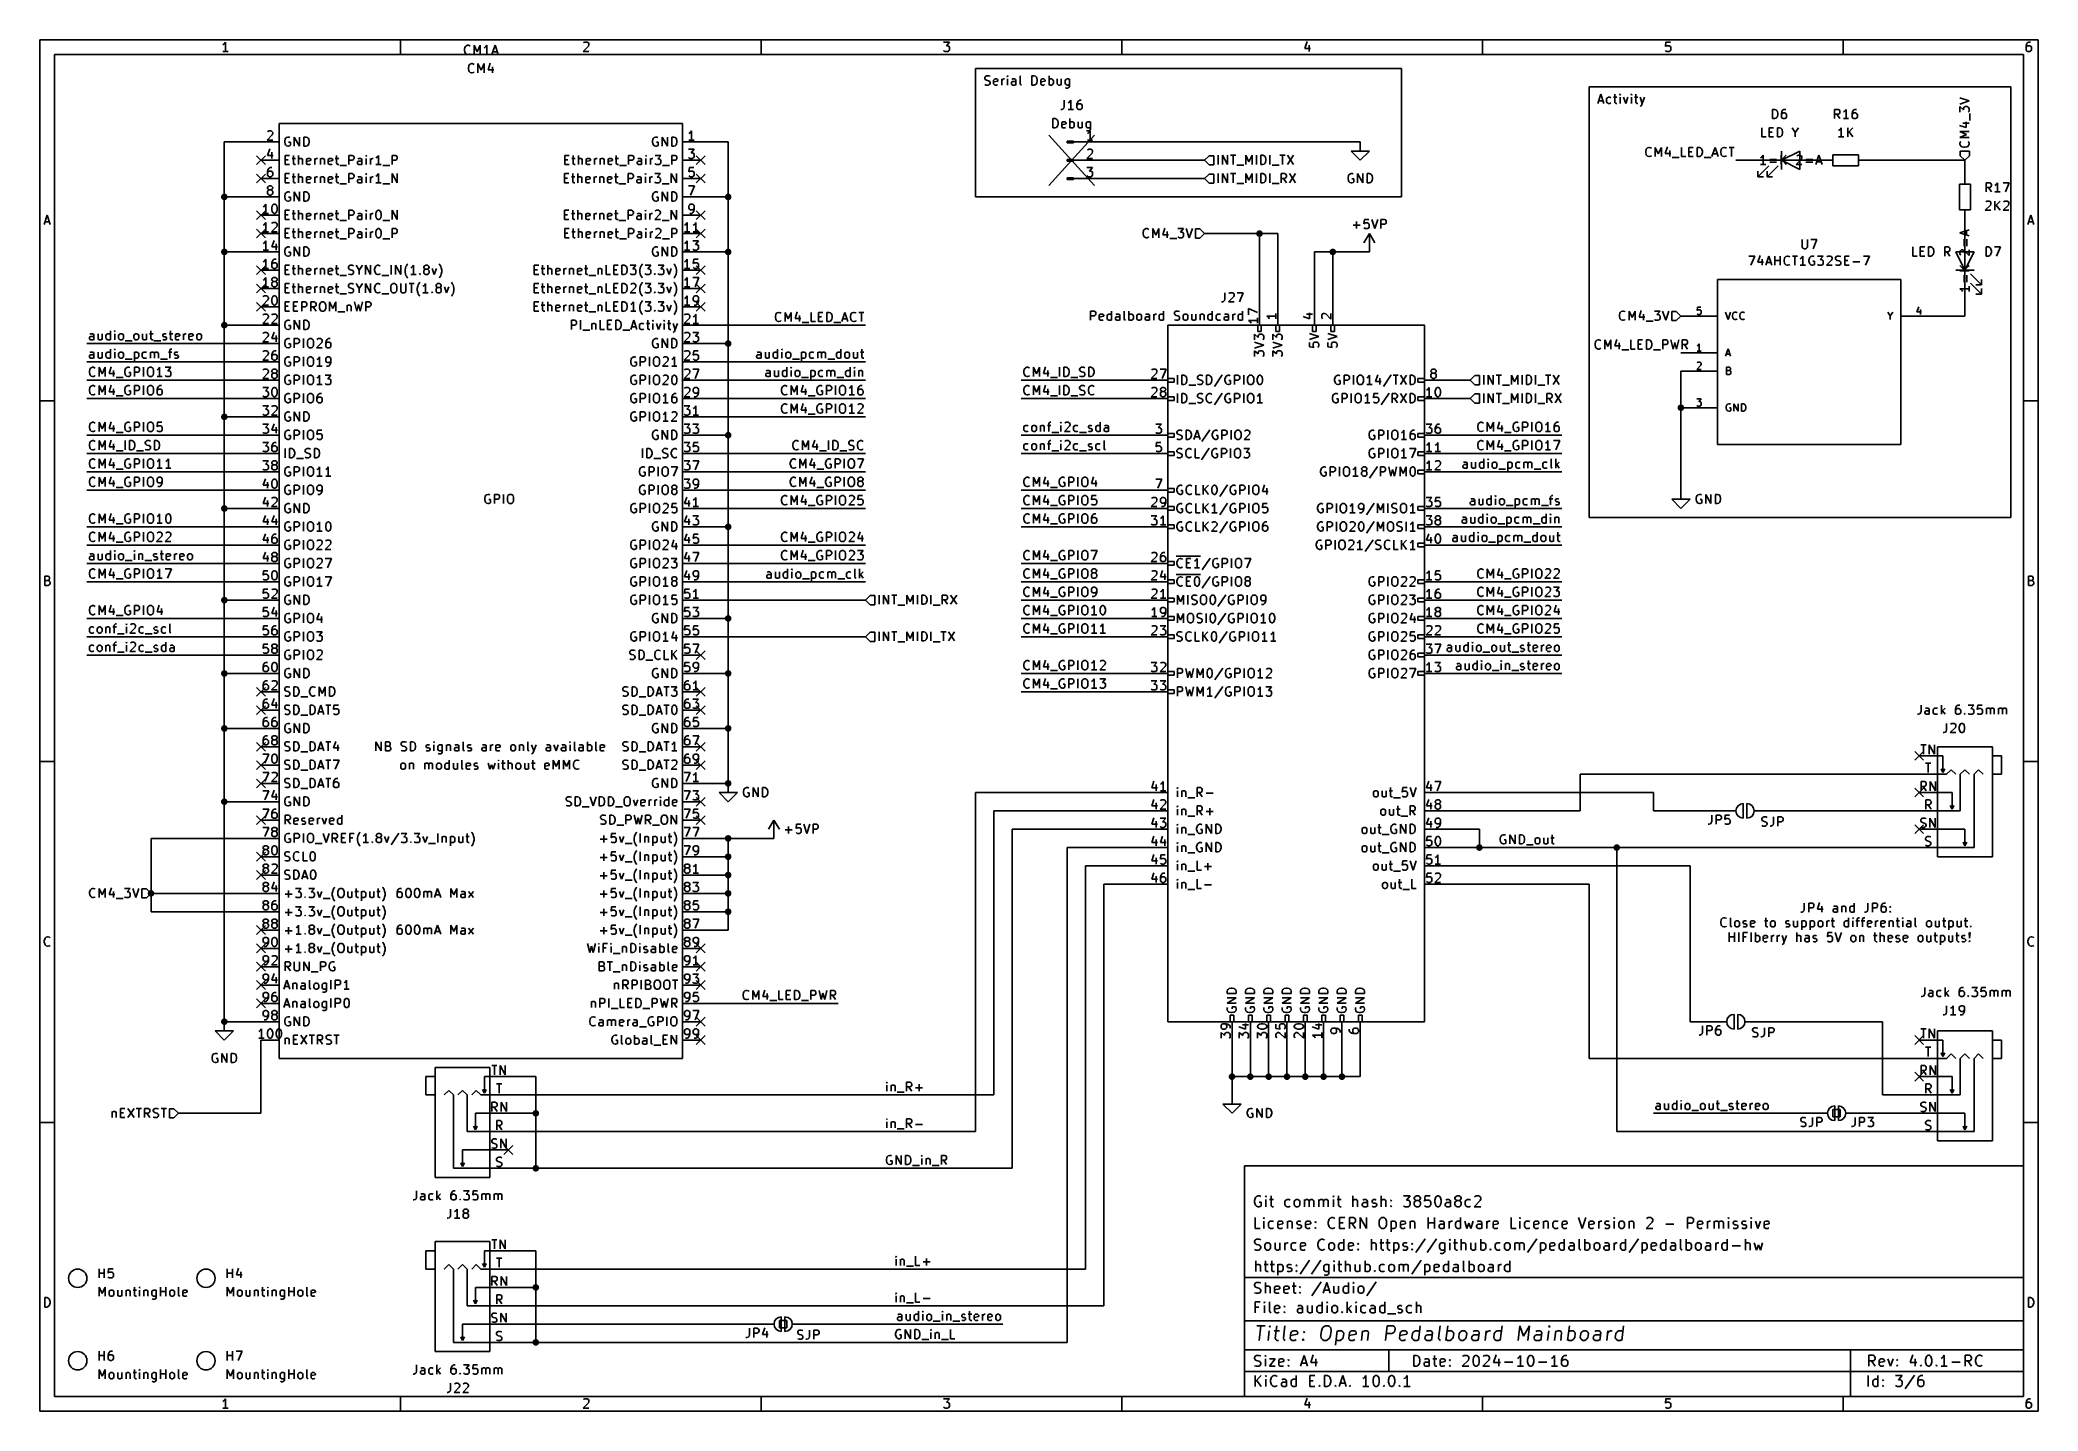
# Model space of a CAD drawing. Header units: millimetres. Extents: x 10 to 287, y -200 to -10.
import ezdxf

# ---------------------------------------------------------------- set-up
doc = ezdxf.new("R2010")
doc.units = ezdxf.units.MM
for name, color, linetype in [('BLUE', 174, 'CONTINUOUS'), ('GRAYTHREE', 253, 'CONTINUOUS'), ('GREENSIXTYFIVE', 129, 'CONTINUOUS'), ('LIGHTBLUE', 172, 'CONTINUOUS'), ('LIGHTGREEN', 92, 'CONTINUOUS'), ('LIGHTRED', 12, 'CONTINUOUS'), ('MAGENTA', 214, 'CONTINUOUS'), ('PURERED', 1, 'CONTINUOUS'), ('RED', 14, 'CONTINUOUS'), ('REDSIX', 19, 'CONTINUOUS'), ('WHITE', 250, 'CONTINUOUS'), ('YELLOWTHREE', 44, 'CONTINUOUS')]:
    doc.layers.add(name, color=color, linetype=linetype)

msp = doc.modelspace()

# ---------------------------------------------------------------- linework, layer by layer
at = {"layer": 'BLUE', "linetype": 'CONTINUOUS'}
for p, q in [((40.0304, -26.0604), (41.2496, -27.2796)), ((41.2496, -26.0604), (40.0304, -27.2796)), ((100.9904, -26.0604), (102.2096, -27.2796)), ((102.2096, -26.0604), (100.9904, -27.2796)), ((40.0304, -28.6004), (41.2496, -29.8196)), ((41.2496, -28.6004), (40.0304, -29.8196)), ((100.9904, -28.6004), (102.2096, -29.8196)), ((102.2096, -28.6004), (100.9904, -29.8196)), ((40.0304, -33.6804), (41.2496, -34.8996)), ((41.2496, -33.6804), (40.0304, -34.8996)), ((100.9904, -33.6804), (102.2096, -34.8996)), ((102.2096, -33.6804), (100.9904, -34.8996)), ((40.0304, -36.2204), (41.2496, -37.4396)), ((41.2496, -36.2204), (40.0304, -37.4396)), ((100.9904, -36.2204), (102.2096, -37.4396)), ((102.2096, -36.2204), (100.9904, -37.4396)), ((40.0304, -41.3004), (41.2496, -42.5196)), ((41.2496, -41.3004), (40.0304, -42.5196)), ((100.9904, -41.3004), (102.2096, -42.5196)), ((102.2096, -41.3004), (100.9904, -42.5196)), ((40.0304, -43.8404), (41.2496, -45.0596)), ((41.2496, -43.8404), (40.0304, -45.0596)), ((100.9904, -43.8404), (102.2096, -45.0596)), ((102.2096, -43.8404), (100.9904, -45.0596)), ((40.0304, -46.3804), (41.2496, -47.5996)), ((41.2496, -46.3804), (40.0304, -47.5996)), ((100.9904, -46.3804), (102.2096, -47.5996)), ((102.2096, -46.3804), (100.9904, -47.5996)), ((100.9904, -94.6404), (102.2096, -95.8596)), ((102.2096, -94.6404), (100.9904, -95.8596)), ((40.0304, -99.7204), (41.2496, -100.9396)), ((41.2496, -99.7204), (40.0304, -100.9396)), ((100.9904, -99.7204), (102.2096, -100.9396)), ((102.2096, -99.7204), (100.9904, -100.9396)), ((40.0304, -102.2604), (41.2496, -103.4796)), ((41.2496, -102.2604), (40.0304, -103.4796)), ((100.9904, -102.2604), (102.2096, -103.4796)), ((102.2096, -102.2604), (100.9904, -103.4796)), ((40.0304, -107.3404), (41.2496, -108.5596)), ((41.2496, -107.3404), (40.0304, -108.5596)), ((100.9904, -107.3404), (102.2096, -108.5596)), ((102.2096, -107.3404), (100.9904, -108.5596)), ((40.0304, -109.8804), (41.2496, -111.0996)), ((41.2496, -109.8804), (40.0304, -111.0996)), ((100.9904, -109.8804), (102.2096, -111.0996)), ((102.2096, -109.8804), (100.9904, -111.0996)), ((269.9004, -108.6104), (271.1196, -109.8296)), ((271.1196, -108.6104), (269.9004, -109.8296)), ((40.0304, -112.4204), (41.2496, -113.6396)), ((41.2496, -112.4204), (40.0304, -113.6396)), ((100.9904, -114.9604), (102.2096, -116.1796)), ((102.2096, -114.9604), (100.9904, -116.1796)), ((269.9004, -113.6904), (271.1196, -114.9096)), ((271.1196, -113.6904), (269.9004, -114.9096)), ((40.0304, -117.5004), (41.2496, -118.7196)), ((41.2496, -117.5004), (40.0304, -118.7196)), ((100.9904, -117.5004), (102.2096, -118.7196)), ((102.2096, -117.5004), (100.9904, -118.7196)), ((269.9004, -118.7704), (271.1196, -119.9896)), ((271.1196, -118.7704), (269.9004, -119.9896)), ((40.0304, -122.5804), (41.2496, -123.7996)), ((41.2496, -122.5804), (40.0304, -123.7996)), ((40.0304, -125.1204), (41.2496, -126.3396)), ((41.2496, -125.1204), (40.0304, -126.3396)), ((40.0304, -132.7404), (41.2496, -133.9596)), ((41.2496, -132.7404), (40.0304, -133.9596)), ((40.0304, -135.2804), (41.2496, -136.4996)), ((41.2496, -135.2804), (40.0304, -136.4996)), ((100.9904, -135.2804), (102.2096, -136.4996)), ((102.2096, -135.2804), (100.9904, -136.4996)), ((40.0304, -137.8204), (41.2496, -139.0396)), ((41.2496, -137.8204), (40.0304, -139.0396)), ((100.9904, -137.8204), (102.2096, -139.0396)), ((102.2096, -137.8204), (100.9904, -139.0396)), ((40.0304, -140.3604), (41.2496, -141.5796)), ((41.2496, -140.3604), (40.0304, -141.5796)), ((100.9904, -140.3604), (102.2096, -141.5796)), ((102.2096, -140.3604), (100.9904, -141.5796)), ((40.0304, -142.9004), (41.2496, -144.1196)), ((41.2496, -142.9004), (40.0304, -144.1196)), ((100.9904, -145.4404), (102.2096, -146.6596)), ((102.2096, -145.4404), (100.9904, -146.6596)), ((100.9904, -147.9804), (102.2096, -149.1996)), ((102.2096, -147.9804), (100.9904, -149.1996)), ((269.9004, -147.9804), (271.1196, -149.1996)), ((271.1196, -147.9804), (269.9004, -149.1996)), ((269.9004, -153.0604), (271.1196, -154.2796)), ((271.1196, -153.0604), (269.9004, -154.2796)), ((74.3204, -163.2204), (75.5396, -164.4396)), ((75.5396, -163.2204), (74.3204, -164.4396))]:
    msp.add_line(p, q, dxfattribs=at)
at = {"layer": 'GRAYTHREE', "linetype": 'CONTINUOUS'}
for p, q in [((152.0069, -19.2664), (151.9464, -19.4478)), ((152.0069, -18.3592), (152.0069, -19.2664)), ((152.6721, -18.6616), (152.5512, -18.7221)), ((152.7931, -18.5407), (152.6721, -18.6616)), ((152.914, -18.3592), (152.7931, -18.5407)), ((152.914, -19.6292), (152.914, -18.3592)), ((153.8211, -18.6616), (153.7607, -18.9035)), ((153.7607, -18.9035), (153.7607, -19.3873)), ((153.8211, -18.964), (153.7607, -19.0849)), ((153.7607, -19.3873), (153.8211, -19.5083)), ((153.9421, -18.4802), (153.8211, -18.6616)), ((153.8816, -18.9035), (153.8211, -18.964)), ((154.0026, -18.843), (153.8816, -18.9035)), ((154.0026, -18.4197), (153.9421, -18.4802)), ((154.1235, -18.3592), (154.0026, -18.4197)), ((154.2445, -18.843), (154.0026, -18.843)), ((154.3654, -18.3592), (154.1235, -18.3592)), ((154.3654, -18.9035), (154.2445, -18.843)), ((154.4259, -18.964), (154.3654, -18.9035)), ((154.4864, -19.0849), (154.4259, -18.964)), ((154.4259, -19.5083), (154.4864, -19.3873)), ((154.4864, -19.3873), (154.4864, -19.0849)), ((150.4345, -22.1692), (150.4345, -20.8992)), ((150.4345, -20.8992), (150.7369, -20.8992)), ((150.7369, -20.8992), (150.9183, -20.9597)), ((150.9183, -22.1088), (150.7369, -22.1692)), ((150.9183, -20.9597), (151.0393, -21.0807)), ((151.0393, -21.9878), (150.9183, -22.1088)), ((151.0393, -21.0807), (151.0998, -21.2016)), ((151.0998, -21.8668), (151.0393, -21.9878)), ((151.0998, -21.2016), (151.1602, -21.4435)), ((151.1602, -21.6249), (151.0998, -21.8668)), ((151.1602, -21.4435), (151.1602, -21.6249)), ((151.644, -19.6292), (151.5231, -19.6292)), ((151.8255, -19.5688), (151.644, -19.6292)), ((151.6441, -21.504), (151.7045, -21.383)), ((151.6441, -21.9878), (151.6441, -21.504)), ((152.2488, -21.6249), (151.6441, -21.7459)), ((151.7045, -22.1088), (151.6441, -21.9878)), ((151.7045, -21.383), (151.8255, -21.3226)), ((151.8255, -22.1692), (151.7045, -22.1088)), ((151.9464, -19.4478), (151.8255, -19.5688)), ((151.8255, -21.3226), (152.0674, -21.3226)), ((152.0674, -21.3226), (152.1883, -21.383)), ((152.1883, -22.1088), (152.0674, -22.1692)), ((152.1883, -21.383), (152.2488, -21.504)), ((152.2488, -21.504), (152.2488, -21.6249)), ((153.2769, -19.6292), (152.5512, -19.6292)), ((152.7931, -22.1692), (152.7931, -20.8992)), ((152.7931, -21.383), (152.9141, -21.3226)), ((152.9141, -22.1692), (152.7931, -22.1088)), ((152.9141, -21.3226), (153.156, -21.3226)), ((153.156, -21.3226), (153.2769, -21.383)), ((153.2769, -22.1088), (153.156, -22.1692)), ((153.2769, -21.383), (153.3374, -21.4435)), ((153.3374, -22.0483), (153.2769, -22.1088)), ((153.3374, -21.4435), (153.3979, -21.5645)), ((153.3979, -21.9273), (153.3374, -22.0483)), ((153.3979, -21.5645), (153.3979, -21.9273)), ((153.8211, -19.5083), (153.8816, -19.5688)), ((153.8816, -19.5688), (154.0026, -19.6292)), ((153.9421, -21.3226), (153.9421, -21.9878)), ((153.9421, -21.9878), (154.0026, -22.1088)), ((154.0026, -19.6292), (154.2445, -19.6292)), ((154.0026, -22.1088), (154.1236, -22.1692)), ((154.2445, -19.6292), (154.3654, -19.5688)), ((154.305, -22.1692), (154.4259, -22.1088)), ((154.3654, -19.5688), (154.4259, -19.5083)), ((154.4259, -22.1088), (154.4864, -22.0483)), ((154.4864, -21.3226), (154.4864, -22.1692)), ((155.0307, -21.5645), (155.0911, -21.4435)), ((155.0307, -21.9273), (155.0307, -21.5645)), ((155.0911, -22.0483), (155.0307, -21.9273)), ((155.0911, -21.4435), (155.1516, -21.383)), ((155.1516, -22.1088), (155.0911, -22.0483)), ((155.1516, -21.383), (155.2726, -21.3226)), ((155.2726, -22.1692), (155.1516, -22.1088)), ((155.2726, -21.3226), (155.5145, -21.3226)), ((155.5145, -21.3226), (155.6354, -21.383)), ((155.6354, -22.1088), (155.5145, -22.1692)), ((155.6354, -21.3226), (155.6354, -22.3507)), ((150.7369, -22.1692), (150.4345, -22.1692)), ((152.0674, -22.1692), (151.8255, -22.1692)), ((152.4, -24.257), (152.4, -24.003)), ((152.4, -24.003), (153.2636, -24.003)), ((153.2636, -24.257), (152.4, -24.257)), ((153.156, -22.1692), (152.9141, -22.1692)), ((153.2636, -24.003), (153.2636, -24.257)), ((153.67, -24.13), (153.2636, -24.13)), ((153.67, -24.13), (157.48, -24.13)), ((154.1236, -22.1692), (154.305, -22.1692)), ((155.2121, -22.5926), (155.0911, -22.5321)), ((155.3935, -22.5926), (155.2121, -22.5926)), ((155.3331, -22.9053), (155.2122, -22.9658)), ((155.9379, -23.8729), (155.2122, -23.8729)), ((155.5145, -22.1692), (155.2726, -22.1692)), ((155.4541, -22.7844), (155.3331, -22.9053)), ((155.5145, -22.5321), (155.3935, -22.5926)), ((155.575, -22.6029), (155.4541, -22.7844)), ((155.5749, -22.4716), (155.5145, -22.5321)), ((155.6354, -22.3507), (155.5749, -22.4716)), ((155.575, -23.8729), (155.575, -22.6029)), ((152.4, -26.797), (152.4, -26.543)), ((152.4, -26.543), (153.2636, -26.543)), ((153.2636, -26.797), (152.4, -26.797)), ((153.2636, -26.543), (153.2636, -26.797)), ((153.67, -26.67), (153.2636, -26.67)), ((153.67, -26.67), (157.48, -26.67)), ((155.8774, -25.6872), (155.1517, -26.4129)), ((155.1517, -26.4129), (155.9379, -26.4129)), ((155.1517, -27.6829), (155.9379, -27.6829)), ((155.2122, -25.2639), (155.2726, -25.2034)), ((155.2726, -25.2034), (155.3936, -25.1429)), ((155.3936, -25.1429), (155.696, -25.1429)), ((155.9379, -27.6829), (155.5145, -28.1667)), ((155.696, -25.1429), (155.8169, -25.2034)), ((155.8169, -25.2034), (155.8774, -25.2639)), ((155.8774, -25.2639), (155.9379, -25.3848)), ((155.9379, -25.5058), (155.8774, -25.6872)), ((155.9379, -25.3848), (155.9379, -25.5058)), ((152.4, -29.337), (152.4, -29.083)), ((152.4, -29.083), (153.2636, -29.083)), ((153.2636, -29.337), (152.4, -29.337)), ((153.2636, -29.083), (153.2636, -29.337)), ((153.67, -29.21), (153.2636, -29.21)), ((153.67, -29.21), (157.48, -29.21)), ((155.2122, -28.8925), (155.1517, -28.832)), ((155.3331, -28.9529), (155.2122, -28.8925)), ((155.696, -28.9529), (155.3331, -28.9529)), ((155.5145, -28.1667), (155.696, -28.1667)), ((155.696, -28.1667), (155.8169, -28.2272)), ((155.8169, -28.8925), (155.696, -28.9529)), ((155.8169, -28.2272), (155.8774, -28.2877)), ((155.8774, -28.832), (155.8169, -28.8925)), ((155.8774, -28.2877), (155.9379, -28.4086)), ((155.9379, -28.711), (155.8774, -28.832)), ((155.9379, -28.4086), (155.9379, -28.711))]:
    msp.add_line(p, q, dxfattribs=at)
at = {"layer": 'GREENSIXTYFIVE', "linetype": 'CONTINUOUS'}
for p, q in [((68.8522, -11.2835), (68.9126, -11.0416)), ((68.9126, -11.0416), (68.9731, -10.9207)), ((68.9731, -10.9207), (69.0941, -10.7997)), ((69.0941, -10.7997), (69.2755, -10.7392)), ((69.2755, -10.7392), (69.3964, -10.7392)), ((69.3964, -10.7392), (69.5779, -10.7997)), ((69.5779, -10.7997), (69.6383, -10.8602)), ((70.1826, -12.0092), (70.1826, -10.7392)), ((70.1826, -10.7392), (70.606, -11.6464)), ((70.606, -11.6464), (71.0293, -10.7392)), ((71.0293, -10.7392), (71.0293, -12.0092)), ((71.6945, -11.0416), (71.5736, -11.1021)), ((71.8155, -10.9207), (71.6945, -11.0416)), ((71.9364, -10.7392), (71.8155, -10.9207)), ((71.9364, -12.0092), (71.9364, -10.7392)), ((72.6621, -12.0092), (73.0854, -10.7392)), ((73.0854, -10.7392), (73.5088, -12.0092)), ((68.8522, -11.4649), (68.8522, -11.2835)), ((68.9126, -11.7068), (68.8522, -11.4649)), ((68.9731, -11.8278), (68.9126, -11.7068)), ((69.0941, -11.9488), (68.9731, -11.8278)), ((69.2755, -12.0092), (69.0941, -11.9488)), ((69.3964, -12.0092), (69.2755, -12.0092)), ((69.5779, -11.9488), (69.3964, -12.0092)), ((69.3965, -13.8235), (69.4569, -13.5816)), ((69.3965, -14.0049), (69.3965, -13.8235)), ((69.4569, -13.5816), (69.5174, -13.4607)), ((69.5174, -13.4607), (69.6384, -13.3397)), ((69.6383, -11.8883), (69.5779, -11.9488)), ((69.6384, -13.3397), (69.8198, -13.2792)), ((69.8198, -13.2792), (69.9407, -13.2792)), ((69.9407, -13.2792), (70.1222, -13.3397)), ((70.1222, -13.3397), (70.1826, -13.4002)), ((70.7269, -14.5492), (70.7269, -13.2792)), ((70.7269, -13.2792), (71.1503, -14.1864)), ((71.1503, -14.1864), (71.5736, -13.2792)), ((72.2993, -12.0092), (71.5736, -12.0092)), ((71.5736, -13.2792), (71.5736, -14.5492)), ((72.4202, -13.2188), (72.1179, -14.1259)), ((72.7226, -13.7026), (72.7226, -14.5492)), ((72.7831, -11.6464), (73.3878, -11.6464)), ((69.4569, -14.2468), (69.3965, -14.0049)), ((69.5174, -14.3678), (69.4569, -14.2468)), ((69.6384, -14.4888), (69.5174, -14.3678)), ((69.8198, -14.5492), (69.6384, -14.4888)), ((69.9407, -14.5492), (69.8198, -14.5492)), ((70.1222, -14.4888), (69.9407, -14.5492)), ((70.1826, -14.4283), (70.1222, -14.4888)), ((72.1179, -14.1259), (72.904, -14.1259)), ((250.2051, -20.8992), (250.2051, -19.6292)), ((250.2051, -19.6292), (250.5075, -19.6292)), ((250.5075, -20.8992), (250.2051, -20.8992)), ((250.5075, -19.6292), (250.6889, -19.6897)), ((250.6889, -20.8388), (250.5075, -20.8992)), ((250.6889, -19.6897), (250.8099, -19.8107)), ((250.8099, -20.7178), (250.6889, -20.8388)), ((250.8099, -19.8107), (250.8704, -19.9316)), ((250.8704, -20.5968), (250.8099, -20.7178)), ((250.8704, -19.9316), (250.9308, -20.1735)), ((250.9308, -20.3549), (250.8704, -20.5968)), ((250.9308, -20.1735), (250.9308, -20.3549)), ((251.4751, -19.9316), (251.4147, -20.1735)), ((251.4147, -20.1735), (251.4147, -20.6573)), ((251.4751, -20.234), (251.4147, -20.3549)), ((251.4147, -20.6573), (251.4751, -20.7783)), ((251.5961, -19.7502), (251.4751, -19.9316)), ((251.5356, -20.1735), (251.4751, -20.234)), ((251.4751, -20.7783), (251.5356, -20.8388)), ((251.6566, -20.113), (251.5356, -20.1735)), ((251.5356, -20.8388), (251.6566, -20.8992)), ((251.6566, -19.6897), (251.5961, -19.7502)), ((251.7775, -19.6292), (251.6566, -19.6897)), ((251.8985, -20.113), (251.6566, -20.113)), ((251.6566, -20.8992), (251.8985, -20.8992)), ((252.0194, -19.6292), (251.7775, -19.6292)), ((252.0194, -20.1735), (251.8985, -20.113)), ((251.8985, -20.8992), (252.0194, -20.8388)), ((252.0799, -20.234), (252.0194, -20.1735)), ((252.0194, -20.8388), (252.0799, -20.7783)), ((252.1404, -20.3549), (252.0799, -20.234)), ((252.0799, -20.7783), (252.1404, -20.6573)), ((252.1404, -20.6573), (252.1404, -20.3549)), ((258.8078, -20.8991), (258.8078, -19.6291)), ((258.8078, -19.6291), (259.2916, -19.6291)), ((259.2916, -20.2944), (258.8078, -20.2944)), ((259.5335, -20.8991), (259.1102, -20.2944)), ((259.2916, -19.6291), (259.4126, -19.6896)), ((259.4126, -20.2339), (259.2916, -20.2944)), ((259.4126, -19.6896), (259.4731, -19.7501)), ((259.4731, -20.1734), (259.4126, -20.2339)), ((259.4731, -19.7501), (259.5335, -19.871)), ((259.5335, -20.0525), (259.4731, -20.1734)), ((259.5335, -19.871), (259.5335, -20.0525)), ((260.1383, -19.9315), (260.0174, -19.992)), ((260.7431, -20.8991), (260.0174, -20.8991)), ((260.2593, -19.8106), (260.1383, -19.9315)), ((260.3802, -19.6291), (260.2593, -19.8106)), ((260.3802, -20.8991), (260.3802, -19.6291)), ((261.2873, -19.9315), (261.2269, -20.1734)), ((261.2269, -20.1734), (261.2269, -20.6572)), ((261.2873, -20.2339), (261.2269, -20.3548)), ((261.2269, -20.6572), (261.2873, -20.7782)), ((261.4083, -19.7501), (261.2873, -19.9315)), ((261.3478, -20.1734), (261.2873, -20.2339)), ((261.2873, -20.7782), (261.3478, -20.8387)), ((261.4688, -20.1129), (261.3478, -20.1734)), ((261.3478, -20.8387), (261.4688, -20.8991)), ((261.4688, -19.6896), (261.4083, -19.7501)), ((261.5897, -19.6291), (261.4688, -19.6896)), ((261.7107, -20.1129), (261.4688, -20.1129)), ((261.4688, -20.8991), (261.7107, -20.8991)), ((261.8316, -19.6291), (261.5897, -19.6291)), ((261.8316, -20.1734), (261.7107, -20.1129)), ((261.7107, -20.8991), (261.8316, -20.8387)), ((261.8921, -20.2339), (261.8316, -20.1734)), ((261.8316, -20.8387), (261.8921, -20.7782)), ((261.9526, -20.3548), (261.8921, -20.2339)), ((261.8921, -20.7782), (261.9526, -20.6572)), ((261.9526, -20.6572), (261.9526, -20.3548)), ((43.9903, -23.7499), (43.9299, -23.9918)), ((43.9299, -23.9918), (43.9299, -24.1732)), ((43.9299, -24.1732), (43.9903, -24.4151)), ((44.0508, -23.629), (43.9903, -23.7499)), ((43.9903, -24.4151), (44.0508, -24.5361)), ((44.1718, -23.508), (44.0508, -23.629)), ((44.0508, -24.5361), (44.1718, -24.6571)), ((44.3532, -23.4475), (44.1718, -23.508)), ((44.1718, -24.6571), (44.3532, -24.7175)), ((44.5346, -23.4475), (44.3532, -23.4475)), ((44.3532, -24.7175), (44.4741, -24.7175)), ((44.716, -24.1732), (44.4741, -24.1732)), ((44.4741, -24.7175), (44.6556, -24.6571)), ((44.6556, -23.508), (44.5346, -23.4475)), ((44.6556, -24.6571), (44.716, -24.5966)), ((44.716, -24.5966), (44.716, -24.1732)), ((45.2603, -24.7175), (45.2603, -23.4475)), ((45.2603, -23.4475), (45.986, -24.7175)), ((45.986, -24.7175), (45.986, -23.4475)), ((46.5908, -24.7175), (46.5908, -23.4475)), ((46.5908, -23.4475), (46.8932, -23.4475)), ((46.8932, -24.7175), (46.5908, -24.7175)), ((46.8932, -23.4475), (47.0746, -23.508)), ((47.0746, -24.6571), (46.8932, -24.7175)), ((47.0746, -23.508), (47.1956, -23.629)), ((47.1956, -24.5361), (47.0746, -24.6571)), ((47.1956, -23.629), (47.2561, -23.7499)), ((47.2561, -24.4151), (47.1956, -24.5361)), ((47.2561, -23.7499), (47.3165, -23.9918)), ((47.3165, -24.1732), (47.2561, -24.4151)), ((47.3165, -23.9918), (47.3165, -24.1732)), ((94.9838, -23.7499), (94.9234, -23.9918)), ((94.9234, -23.9918), (94.9234, -24.1732)), ((94.9234, -24.1732), (94.9838, -24.4151)), ((95.0443, -23.629), (94.9838, -23.7499)), ((94.9838, -24.4151), (95.0443, -24.5361)), ((95.1653, -23.508), (95.0443, -23.629)), ((95.0443, -24.5361), (95.1653, -24.6571)), ((95.3467, -23.4475), (95.1653, -23.508)), ((95.1653, -24.6571), (95.3467, -24.7175)), ((95.5281, -23.4475), (95.3467, -23.4475)), ((95.3467, -24.7175), (95.4676, -24.7175)), ((95.7095, -24.1732), (95.4676, -24.1732)), ((95.4676, -24.7175), (95.6491, -24.6571)), ((95.6491, -23.508), (95.5281, -23.4475)), ((95.6491, -24.6571), (95.7095, -24.5966)), ((95.7095, -24.5966), (95.7095, -24.1732)), ((96.2538, -24.7175), (96.2538, -23.4475)), ((96.2538, -23.4475), (96.9795, -24.7175)), ((96.9795, -24.7175), (96.9795, -23.4475)), ((97.5843, -24.7175), (97.5843, -23.4475)), ((97.5843, -23.4475), (97.8867, -23.4475)), ((97.8867, -24.7175), (97.5843, -24.7175)), ((97.8867, -23.4475), (98.0681, -23.508)), ((98.0681, -24.6571), (97.8867, -24.7175)), ((98.0681, -23.508), (98.1891, -23.629)), ((98.1891, -24.5361), (98.0681, -24.6571)), ((98.1891, -23.629), (98.2496, -23.7499)), ((98.2496, -24.4151), (98.1891, -24.5361)), ((98.2496, -23.7499), (98.31, -23.9918)), ((98.31, -24.1732), (98.2496, -24.4151)), ((98.31, -23.9918), (98.31, -24.1732)), ((248.6932, -23.4392), (248.6932, -22.1692)), ((249.298, -23.4392), (248.6932, -23.4392)), ((249.7213, -23.4392), (249.7213, -22.1692)), ((249.7213, -22.1692), (250.3261, -22.1692)), ((249.7213, -22.774), (250.1447, -22.774)), ((250.3261, -23.4392), (249.7213, -23.4392)), ((250.8703, -23.4392), (250.8703, -22.1692)), ((250.8703, -22.1692), (251.1727, -22.1692)), ((251.1727, -23.4392), (250.8703, -23.4392)), ((251.1727, -22.1692), (251.3541, -22.2297)), ((251.3541, -23.3788), (251.1727, -23.4392)), ((251.3541, -22.2297), (251.4751, -22.3507)), ((251.4751, -23.2578), (251.3541, -23.3788)), ((251.4751, -22.3507), (251.5356, -22.4716)), ((251.5356, -23.1368), (251.4751, -23.2578)), ((251.5356, -22.4716), (251.596, -22.7135)), ((251.596, -22.8949), (251.5356, -23.1368)), ((251.596, -22.7135), (251.596, -22.8949)), ((252.9265, -22.1692), (253.3498, -22.8345)), ((253.3498, -22.8345), (253.7732, -22.1692)), ((253.3498, -22.8345), (253.3498, -23.4392)), ((259.473, -22.4715), (259.3521, -22.532)), ((260.0778, -23.4391), (259.3521, -23.4391)), ((259.594, -22.3506), (259.473, -22.4715)), ((259.7149, -22.1691), (259.594, -22.3506)), ((259.7149, -23.4391), (259.7149, -22.1691)), ((260.622, -23.4391), (260.622, -22.1691)), ((261.3477, -22.1691), (260.622, -22.8948)), ((261.3477, -23.4391), (260.8035, -22.7134)), ((43.9903, -27.2575), (43.9903, -25.9875)), ((43.9903, -25.9875), (44.5951, -25.9875)), ((43.9903, -26.5923), (44.4137, -26.5923)), ((44.5951, -27.2575), (43.9903, -27.2575)), ((44.9579, -26.4109), (45.4417, -26.4109)), ((45.1393, -25.9875), (45.1393, -27.0761)), ((45.1393, -27.0761), (45.1998, -27.1971)), ((45.1998, -27.1971), (45.3208, -27.2575)), ((45.3208, -27.2575), (45.4417, -27.2575)), ((45.865, -27.2575), (45.865, -25.9875)), ((45.9255, -26.4713), (45.865, -26.5318)), ((46.0465, -26.4109), (45.9255, -26.4713)), ((46.2279, -26.4109), (46.0465, -26.4109)), ((46.3488, -26.4713), (46.2279, -26.4109)), ((46.4093, -26.5923), (46.3488, -26.4713)), ((46.4093, -27.2575), (46.4093, -26.5923)), ((46.9536, -26.5923), (47.014, -26.4713)), ((46.9536, -27.0761), (46.9536, -26.5923)), ((47.5583, -26.7132), (46.9536, -26.8342)), ((47.014, -27.1971), (46.9536, -27.0761)), ((47.014, -26.4713), (47.135, -26.4109)), ((47.135, -27.2575), (47.014, -27.1971)), ((47.135, -26.4109), (47.3769, -26.4109)), ((47.3769, -27.2575), (47.135, -27.2575)), ((47.3769, -26.4109), (47.4978, -26.4713)), ((47.4978, -27.1971), (47.3769, -27.2575)), ((47.4978, -26.4713), (47.5583, -26.5923)), ((47.5583, -26.5923), (47.5583, -26.7132)), ((48.1026, -27.2575), (48.1026, -26.4109)), ((48.1026, -26.6528), (48.1631, -26.5318)), ((48.1631, -26.5318), (48.2236, -26.4713)), ((48.2236, -26.4713), (48.3445, -26.4109)), ((48.3445, -26.4109), (48.4655, -26.4109)), ((48.8888, -26.4109), (48.8888, -27.2575)), ((48.8888, -26.5318), (48.9493, -26.4713)), ((48.9493, -26.4713), (49.0703, -26.4109)), ((49.0703, -26.4109), (49.2517, -26.4109)), ((49.2517, -26.4109), (49.3726, -26.4713)), ((49.3726, -26.4713), (49.4331, -26.5923)), ((49.4331, -26.5923), (49.4331, -27.2575)), ((49.9774, -26.5923), (50.0378, -26.4713)), ((49.9774, -27.0761), (49.9774, -26.5923)), ((50.5821, -26.7132), (49.9774, -26.8342)), ((50.0378, -27.1971), (49.9774, -27.0761)), ((50.0378, -26.4713), (50.1588, -26.4109)), ((50.1588, -27.2575), (50.0378, -27.1971)), ((50.1588, -26.4109), (50.4007, -26.4109)), ((50.4007, -27.2575), (50.1588, -27.2575)), ((50.4007, -26.4109), (50.5216, -26.4713)), ((50.5216, -27.1971), (50.4007, -27.2575)), ((50.5216, -26.4713), (50.5821, -26.5923)), ((50.5821, -26.5923), (50.5821, -26.7132)), ((50.945, -26.4109), (51.4288, -26.4109)), ((51.1264, -25.9875), (51.1264, -27.0761)), ((51.1264, -27.0761), (51.1869, -27.1971)), ((51.1869, -27.1971), (51.3079, -27.2575)), ((51.3079, -27.2575), (51.4288, -27.2575)), ((51.5498, -27.3785), (52.5174, -27.3785)), ((52.8197, -27.2575), (52.8197, -25.9875)), ((52.8197, -25.9875), (53.3035, -25.9875)), ((53.3035, -26.6528), (52.8197, -26.6528)), ((53.3035, -25.9875), (53.4245, -26.048)), ((53.4245, -26.5923), (53.3035, -26.6528)), ((53.4245, -26.048), (53.485, -26.1085)), ((53.485, -26.5318), (53.4245, -26.5923)), ((53.485, -26.1085), (53.5454, -26.2294)), ((53.5454, -26.4109), (53.485, -26.5318)), ((53.5454, -26.2294), (53.5454, -26.4109)), ((54.0293, -26.9551), (54.0897, -26.8342)), ((54.0293, -27.0761), (54.0293, -26.9551)), ((54.0897, -27.1971), (54.0293, -27.0761)), ((54.2107, -26.4109), (54.0897, -26.4713)), ((54.0897, -26.8342), (54.2107, -26.7737)), ((54.2107, -27.2575), (54.0897, -27.1971)), ((54.4526, -26.4109), (54.2107, -26.4109)), ((54.2107, -26.7737), (54.5131, -26.7737)), ((54.5131, -27.2575), (54.2107, -27.2575)), ((54.5735, -26.4713), (54.4526, -26.4109)), ((54.5131, -26.7737), (54.634, -26.7132)), ((54.634, -27.1971), (54.5131, -27.2575)), ((54.634, -26.5923), (54.5735, -26.4713)), ((54.634, -27.2575), (54.634, -26.5923)), ((55.2387, -25.9875), (55.1783, -26.048)), ((55.1783, -26.048), (55.2387, -26.1085)), ((55.2992, -26.048), (55.2387, -25.9875)), ((55.2387, -25.9875), (55.2387, -26.1085)), ((55.2387, -26.1085), (55.2992, -26.048)), ((55.2387, -27.2575), (55.2387, -26.4109)), ((55.8435, -27.2575), (55.8435, -26.4109)), ((55.8435, -26.6528), (55.904, -26.5318)), ((55.904, -26.5318), (55.9645, -26.4713)), ((55.9645, -26.4713), (56.0854, -26.4109)), ((56.0854, -26.4109), (56.2064, -26.4109)), ((56.6902, -26.2899), (56.5693, -26.3504)), ((57.295, -27.2575), (56.5693, -27.2575)), ((56.8112, -26.169), (56.6902, -26.2899)), ((56.9321, -25.9875), (56.8112, -26.169)), ((56.9321, -27.2575), (56.9321, -25.9875)), ((57.5369, -27.3785), (58.5045, -27.3785)), ((58.8068, -27.2575), (58.8068, -25.9875)), ((58.8068, -25.9875), (59.2906, -25.9875)), ((59.2906, -26.6528), (58.8068, -26.6528)), ((59.2906, -25.9875), (59.4116, -26.048)), ((59.4116, -26.5923), (59.2906, -26.6528)), ((59.4116, -26.048), (59.4721, -26.1085)), ((59.4721, -26.5318), (59.4116, -26.5923)), ((59.4721, -26.1085), (59.5325, -26.2294)), ((59.5325, -26.4109), (59.4721, -26.5318)), ((59.5325, -26.2294), (59.5325, -26.4109)), ((82.7678, -27.2575), (82.7678, -25.9875)), ((82.7678, -25.9875), (83.3726, -25.9875)), ((82.7678, -26.5923), (83.1912, -26.5923)), ((83.3726, -27.2575), (82.7678, -27.2575)), ((83.7354, -26.4109), (84.2192, -26.4109)), ((83.9168, -25.9875), (83.9168, -27.0761)), ((83.9168, -27.0761), (83.9773, -27.1971)), ((83.9773, -27.1971), (84.0983, -27.2575)), ((84.0983, -27.2575), (84.2192, -27.2575)), ((84.6425, -27.2575), (84.6425, -25.9875)), ((84.703, -26.4713), (84.6425, -26.5318)), ((84.824, -26.4109), (84.703, -26.4713)), ((85.0054, -26.4109), (84.824, -26.4109)), ((85.1263, -26.4713), (85.0054, -26.4109)), ((85.1868, -26.5923), (85.1263, -26.4713)), ((85.1868, -27.2575), (85.1868, -26.5923)), ((85.7311, -26.5923), (85.7915, -26.4713)), ((85.7311, -27.0761), (85.7311, -26.5923)), ((86.3358, -26.7132), (85.7311, -26.8342)), ((85.7915, -27.1971), (85.7311, -27.0761)), ((85.7915, -26.4713), (85.9125, -26.4109)), ((85.9125, -27.2575), (85.7915, -27.1971)), ((85.9125, -26.4109), (86.1544, -26.4109)), ((86.1544, -27.2575), (85.9125, -27.2575)), ((86.1544, -26.4109), (86.2753, -26.4713)), ((86.2753, -27.1971), (86.1544, -27.2575)), ((86.2753, -26.4713), (86.3358, -26.5923)), ((86.3358, -26.5923), (86.3358, -26.7132)), ((86.8801, -27.2575), (86.8801, -26.4109)), ((86.8801, -26.6528), (86.9406, -26.5318)), ((86.9406, -26.5318), (87.0011, -26.4713)), ((87.0011, -26.4713), (87.122, -26.4109)), ((87.122, -26.4109), (87.243, -26.4109)), ((87.6663, -26.4109), (87.6663, -27.2575)), ((87.6663, -26.5318), (87.7268, -26.4713)), ((87.7268, -26.4713), (87.8478, -26.4109)), ((87.8478, -26.4109), (88.0292, -26.4109)), ((88.0292, -26.4109), (88.1501, -26.4713)), ((88.1501, -26.4713), (88.2106, -26.5923)), ((88.2106, -26.5923), (88.2106, -27.2575)), ((88.7549, -26.5923), (88.8153, -26.4713)), ((88.7549, -27.0761), (88.7549, -26.5923)), ((89.3596, -26.7132), (88.7549, -26.8342)), ((88.8153, -27.1971), (88.7549, -27.0761)), ((88.8153, -26.4713), (88.9363, -26.4109)), ((88.9363, -27.2575), (88.8153, -27.1971)), ((88.9363, -26.4109), (89.1782, -26.4109)), ((89.1782, -27.2575), (88.9363, -27.2575)), ((89.1782, -26.4109), (89.2991, -26.4713)), ((89.2991, -27.1971), (89.1782, -27.2575)), ((89.2991, -26.4713), (89.3596, -26.5923)), ((89.3596, -26.5923), (89.3596, -26.7132)), ((89.7225, -26.4109), (90.2063, -26.4109)), ((89.9039, -25.9875), (89.9039, -27.0761)), ((89.9039, -27.0761), (89.9644, -27.1971)), ((89.9644, -27.1971), (90.0854, -27.2575)), ((90.0854, -27.2575), (90.2063, -27.2575)), ((90.3273, -27.3785), (91.2949, -27.3785)), ((91.5972, -27.2575), (91.5972, -25.9875)), ((91.5972, -25.9875), (92.081, -25.9875)), ((92.081, -26.6528), (91.5972, -26.6528)), ((92.081, -25.9875), (92.202, -26.048)), ((92.202, -26.5923), (92.081, -26.6528)), ((92.202, -26.048), (92.2625, -26.1085)), ((92.2625, -26.5318), (92.202, -26.5923)), ((92.2625, -26.1085), (92.3229, -26.2294)), ((92.3229, -26.4109), (92.2625, -26.5318)), ((92.3229, -26.2294), (92.3229, -26.4109)), ((92.8068, -26.9551), (92.8672, -26.8342)), ((92.8068, -27.0761), (92.8068, -26.9551)), ((92.8672, -27.1971), (92.8068, -27.0761)), ((92.9882, -26.4109), (92.8672, -26.4713)), ((92.8672, -26.8342), (92.9882, -26.7737)), ((92.9882, -27.2575), (92.8672, -27.1971)), ((93.2301, -26.4109), (92.9882, -26.4109)), ((92.9882, -26.7737), (93.2906, -26.7737)), ((93.2906, -27.2575), (92.9882, -27.2575)), ((93.351, -26.4713), (93.2301, -26.4109)), ((93.2906, -26.7737), (93.4115, -26.7132)), ((93.4115, -27.1971), (93.2906, -27.2575)), ((93.4115, -26.5923), (93.351, -26.4713)), ((93.4115, -27.2575), (93.4115, -26.5923)), ((94.0162, -25.9875), (93.9558, -26.048)), ((93.9558, -26.048), (94.0162, -26.1085)), ((94.0767, -26.048), (94.0162, -25.9875)), ((94.0162, -25.9875), (94.0162, -26.1085)), ((94.0162, -26.1085), (94.0767, -26.048)), ((94.0162, -27.2575), (94.0162, -26.4109)), ((94.621, -27.2575), (94.621, -26.4109)), ((94.621, -26.6528), (94.6815, -26.5318)), ((94.6815, -26.5318), (94.742, -26.4713)), ((94.742, -26.4713), (94.8629, -26.4109)), ((94.8629, -26.4109), (94.9839, -26.4109)), ((95.2863, -25.9875), (96.0725, -25.9875)), ((95.3468, -27.1971), (95.2863, -27.1366)), ((95.4677, -27.2575), (95.3468, -27.1971)), ((95.8306, -27.2575), (95.4677, -27.2575)), ((96.0725, -25.9875), (95.6491, -26.4713)), ((95.6491, -26.4713), (95.8306, -26.4713)), ((95.8306, -26.4713), (95.9515, -26.5318)), ((95.9515, -27.1971), (95.8306, -27.2575)), ((95.9515, -26.5318), (96.012, -26.5923)), ((96.012, -27.1366), (95.9515, -27.1971)), ((96.012, -26.5923), (96.0725, -26.7132)), ((96.0725, -27.0156), (96.012, -27.1366)), ((96.0725, -26.7132), (96.0725, -27.0156)), ((96.3144, -27.3785), (97.282, -27.3785)), ((97.5843, -27.2575), (97.5843, -25.9875)), ((97.5843, -25.9875), (98.0681, -25.9875)), ((98.0681, -26.6528), (97.5843, -26.6528)), ((98.0681, -25.9875), (98.1891, -26.048)), ((98.1891, -26.5923), (98.0681, -26.6528)), ((98.1891, -26.048), (98.2496, -26.1085)), ((98.2496, -26.5318), (98.1891, -26.5923)), ((98.2496, -26.1085), (98.31, -26.2294)), ((98.31, -26.4109), (98.2496, -26.5318)), ((98.31, -26.2294), (98.31, -26.4109)), ((43.9903, -29.7975), (43.9903, -28.5275)), ((43.9903, -28.5275), (44.5951, -28.5275)), ((43.9903, -29.1323), (44.4137, -29.1323)), ((44.5951, -29.7975), (43.9903, -29.7975)), ((44.9579, -28.9509), (45.4417, -28.9509)), ((45.1393, -28.5275), (45.1393, -29.6161)), ((45.1393, -29.6161), (45.1998, -29.7371)), ((45.1998, -29.7371), (45.3208, -29.7975)), ((45.3208, -29.7975), (45.4417, -29.7975)), ((45.865, -29.7975), (45.865, -28.5275)), ((45.9255, -29.0113), (45.865, -29.0718)), ((46.0465, -28.9509), (45.9255, -29.0113)), ((46.2279, -28.9509), (46.0465, -28.9509)), ((46.3488, -29.0113), (46.2279, -28.9509)), ((46.4093, -29.1323), (46.3488, -29.0113)), ((46.4093, -29.7975), (46.4093, -29.1323)), ((46.9536, -29.1323), (47.014, -29.0113)), ((46.9536, -29.6161), (46.9536, -29.1323)), ((47.5583, -29.2532), (46.9536, -29.3742)), ((47.014, -29.7371), (46.9536, -29.6161)), ((47.014, -29.0113), (47.135, -28.9509)), ((47.135, -29.7975), (47.014, -29.7371)), ((47.135, -28.9509), (47.3769, -28.9509)), ((47.3769, -29.7975), (47.135, -29.7975)), ((47.3769, -28.9509), (47.4978, -29.0113)), ((47.4978, -29.7371), (47.3769, -29.7975)), ((47.4978, -29.0113), (47.5583, -29.1323)), ((47.5583, -29.1323), (47.5583, -29.2532)), ((48.1026, -29.7975), (48.1026, -28.9509)), ((48.1026, -29.1928), (48.1631, -29.0718)), ((48.1631, -29.0718), (48.2236, -29.0113)), ((48.2236, -29.0113), (48.3445, -28.9509)), ((48.3445, -28.9509), (48.4655, -28.9509)), ((48.8888, -28.9509), (48.8888, -29.7975)), ((48.8888, -29.0718), (48.9493, -29.0113)), ((48.9493, -29.0113), (49.0703, -28.9509)), ((49.0703, -28.9509), (49.2517, -28.9509)), ((49.2517, -28.9509), (49.3726, -29.0113)), ((49.3726, -29.0113), (49.4331, -29.1323)), ((49.4331, -29.1323), (49.4331, -29.7975)), ((49.9774, -29.1323), (50.0378, -29.0113)), ((49.9774, -29.6161), (49.9774, -29.1323)), ((50.5821, -29.2532), (49.9774, -29.3742)), ((50.0378, -29.7371), (49.9774, -29.6161)), ((50.0378, -29.0113), (50.1588, -28.9509)), ((50.1588, -29.7975), (50.0378, -29.7371)), ((50.1588, -28.9509), (50.4007, -28.9509)), ((50.4007, -29.7975), (50.1588, -29.7975)), ((50.4007, -28.9509), (50.5216, -29.0113)), ((50.5216, -29.7371), (50.4007, -29.7975)), ((50.5216, -29.0113), (50.5821, -29.1323)), ((50.5821, -29.1323), (50.5821, -29.2532)), ((50.945, -28.9509), (51.4288, -28.9509)), ((51.1264, -28.5275), (51.1264, -29.6161)), ((51.1264, -29.6161), (51.1869, -29.7371)), ((51.1869, -29.7371), (51.3079, -29.7975)), ((51.3079, -29.7975), (51.4288, -29.7975)), ((51.5498, -29.9185), (52.5174, -29.9185)), ((52.8197, -29.7975), (52.8197, -28.5275)), ((52.8197, -28.5275), (53.3035, -28.5275)), ((53.3035, -29.1928), (52.8197, -29.1928)), ((53.3035, -28.5275), (53.4245, -28.588)), ((53.4245, -29.1323), (53.3035, -29.1928)), ((53.4245, -28.588), (53.485, -28.6485)), ((53.485, -29.0718), (53.4245, -29.1323)), ((53.485, -28.6485), (53.5454, -28.7694)), ((53.5454, -28.9509), (53.485, -29.0718)), ((53.5454, -28.7694), (53.5454, -28.9509)), ((54.0293, -29.4951), (54.0897, -29.3742)), ((54.0293, -29.6161), (54.0293, -29.4951)), ((54.0897, -29.7371), (54.0293, -29.6161)), ((54.2107, -28.9509), (54.0897, -29.0113)), ((54.0897, -29.3742), (54.2107, -29.3137)), ((54.2107, -29.7975), (54.0897, -29.7371)), ((54.4526, -28.9509), (54.2107, -28.9509)), ((54.2107, -29.3137), (54.5131, -29.3137)), ((54.5131, -29.7975), (54.2107, -29.7975)), ((54.5735, -29.0113), (54.4526, -28.9509)), ((54.5131, -29.3137), (54.634, -29.2532)), ((54.634, -29.7371), (54.5131, -29.7975)), ((54.634, -29.1323), (54.5735, -29.0113)), ((54.634, -29.7975), (54.634, -29.1323)), ((55.2387, -28.5275), (55.1783, -28.588)), ((55.1783, -28.588), (55.2387, -28.6485)), ((55.2992, -28.588), (55.2387, -28.5275)), ((55.2387, -28.5275), (55.2387, -28.6485)), ((55.2387, -28.6485), (55.2992, -28.588)), ((55.2387, -29.7975), (55.2387, -28.9509)), ((55.8435, -29.7975), (55.8435, -28.9509)), ((55.8435, -29.1928), (55.904, -29.0718)), ((55.904, -29.0718), (55.9645, -29.0113)), ((55.9645, -29.0113), (56.0854, -28.9509)), ((56.0854, -28.9509), (56.2064, -28.9509)), ((56.6902, -28.8299), (56.5693, -28.8904)), ((57.295, -29.7975), (56.5693, -29.7975)), ((56.8112, -28.709), (56.6902, -28.8299)), ((56.9321, -28.5275), (56.8112, -28.709)), ((56.9321, -29.7975), (56.9321, -28.5275)), ((57.5369, -29.9185), (58.5045, -29.9185)), ((58.8068, -29.7975), (58.8068, -28.5275)), ((58.8068, -28.5275), (59.5325, -29.7975)), ((59.5325, -29.7975), (59.5325, -28.5275)), ((82.7073, -29.7975), (82.7073, -28.5275)), ((82.7073, -28.5275), (83.3121, -28.5275)), ((82.7073, -29.1323), (83.1307, -29.1323)), ((83.3121, -29.7975), (82.7073, -29.7975)), ((83.6749, -28.9509), (84.1587, -28.9509)), ((83.8563, -28.5275), (83.8563, -29.6161)), ((83.8563, -29.6161), (83.9168, -29.7371)), ((83.9168, -29.7371), (84.0378, -29.7975)), ((84.0378, -29.7975), (84.1587, -29.7975)), ((84.582, -29.7975), (84.582, -28.5275)), ((84.6425, -29.0113), (84.582, -29.0718)), ((84.7635, -28.9509), (84.6425, -29.0113)), ((84.9449, -28.9509), (84.7635, -28.9509)), ((85.0658, -29.0113), (84.9449, -28.9509)), ((85.1263, -29.1323), (85.0658, -29.0113)), ((85.1263, -29.7975), (85.1263, -29.1323)), ((85.6706, -29.1323), (85.731, -29.0113)), ((85.6706, -29.6161), (85.6706, -29.1323)), ((86.2753, -29.2532), (85.6706, -29.3742)), ((85.731, -29.7371), (85.6706, -29.6161)), ((85.731, -29.0113), (85.852, -28.9509)), ((85.852, -29.7975), (85.731, -29.7371)), ((85.852, -28.9509), (86.0939, -28.9509)), ((86.0939, -29.7975), (85.852, -29.7975)), ((86.0939, -28.9509), (86.2148, -29.0113)), ((86.2148, -29.7371), (86.0939, -29.7975)), ((86.2148, -29.0113), (86.2753, -29.1323)), ((86.2753, -29.1323), (86.2753, -29.2532)), ((86.8196, -29.7975), (86.8196, -28.9509)), ((86.8196, -29.1928), (86.8801, -29.0718)), ((86.8801, -29.0718), (86.9406, -29.0113)), ((86.9406, -29.0113), (87.0615, -28.9509)), ((87.0615, -28.9509), (87.1825, -28.9509)), ((87.6058, -28.9509), (87.6058, -29.7975)), ((87.6058, -29.0718), (87.6663, -29.0113)), ((87.6663, -29.0113), (87.7873, -28.9509)), ((87.7873, -28.9509), (87.9687, -28.9509)), ((87.9687, -28.9509), (88.0896, -29.0113)), ((88.0896, -29.0113), (88.1501, -29.1323)), ((88.1501, -29.1323), (88.1501, -29.7975)), ((88.6944, -29.1323), (88.7548, -29.0113)), ((88.6944, -29.6161), (88.6944, -29.1323)), ((89.2991, -29.2532), (88.6944, -29.3742)), ((88.7548, -29.7371), (88.6944, -29.6161)), ((88.7548, -29.0113), (88.8758, -28.9509)), ((88.8758, -29.7975), (88.7548, -29.7371)), ((88.8758, -28.9509), (89.1177, -28.9509)), ((89.1177, -29.7975), (88.8758, -29.7975)), ((89.1177, -28.9509), (89.2386, -29.0113)), ((89.2386, -29.7371), (89.1177, -29.7975)), ((89.2386, -29.0113), (89.2991, -29.1323)), ((89.2991, -29.1323), (89.2991, -29.2532)), ((89.662, -28.9509), (90.1458, -28.9509)), ((89.8434, -28.5275), (89.8434, -29.6161)), ((89.8434, -29.6161), (89.9039, -29.7371)), ((89.9039, -29.7371), (90.0249, -29.7975)), ((90.0249, -29.7975), (90.1458, -29.7975)), ((90.2668, -29.9185), (91.2344, -29.9185)), ((91.5367, -29.7975), (91.5367, -28.5275)), ((91.5367, -28.5275), (92.0205, -28.5275)), ((92.0205, -29.1928), (91.5367, -29.1928)), ((92.0205, -28.5275), (92.1415, -28.588)), ((92.1415, -29.1323), (92.0205, -29.1928)), ((92.1415, -28.588), (92.202, -28.6485)), ((92.202, -29.0718), (92.1415, -29.1323)), ((92.202, -28.6485), (92.2624, -28.7694)), ((92.2624, -28.9509), (92.202, -29.0718)), ((92.2624, -28.7694), (92.2624, -28.9509)), ((92.7463, -29.4951), (92.8067, -29.3742)), ((92.7463, -29.6161), (92.7463, -29.4951)), ((92.8067, -29.7371), (92.7463, -29.6161)), ((92.9277, -28.9509), (92.8067, -29.0113)), ((92.8067, -29.3742), (92.9277, -29.3137)), ((92.9277, -29.7975), (92.8067, -29.7371)), ((93.1696, -28.9509), (92.9277, -28.9509)), ((92.9277, -29.3137), (93.2301, -29.3137)), ((93.2301, -29.7975), (92.9277, -29.7975)), ((93.2905, -29.0113), (93.1696, -28.9509)), ((93.2301, -29.3137), (93.351, -29.2532)), ((93.351, -29.7371), (93.2301, -29.7975)), ((93.351, -29.1323), (93.2905, -29.0113)), ((93.351, -29.7975), (93.351, -29.1323)), ((93.9557, -28.5275), (93.8953, -28.588)), ((93.8953, -28.588), (93.9557, -28.6485)), ((94.0162, -28.588), (93.9557, -28.5275)), ((93.9557, -28.5275), (93.9557, -28.6485)), ((93.9557, -28.6485), (94.0162, -28.588)), ((93.9557, -29.7975), (93.9557, -28.9509)), ((94.5605, -29.7975), (94.5605, -28.9509)), ((94.5605, -29.1928), (94.621, -29.0718)), ((94.621, -29.0718), (94.6815, -29.0113)), ((94.6815, -29.0113), (94.8024, -28.9509)), ((94.8024, -28.9509), (94.9234, -28.9509)), ((95.2258, -28.5275), (96.012, -28.5275)), ((95.2863, -29.7371), (95.2258, -29.6766)), ((95.4072, -29.7975), (95.2863, -29.7371)), ((95.7701, -29.7975), (95.4072, -29.7975)), ((96.012, -28.5275), (95.5886, -29.0113)), ((95.5886, -29.0113), (95.7701, -29.0113)), ((95.7701, -29.0113), (95.891, -29.0718)), ((95.891, -29.7371), (95.7701, -29.7975)), ((95.891, -29.0718), (95.9515, -29.1323)), ((95.9515, -29.6766), (95.891, -29.7371)), ((95.9515, -29.1323), (96.012, -29.2532)), ((96.012, -29.5556), (95.9515, -29.6766)), ((96.012, -29.2532), (96.012, -29.5556)), ((96.2539, -29.9185), (97.2215, -29.9185)), ((97.5238, -29.7975), (97.5238, -28.5275)), ((97.5238, -28.5275), (98.2495, -29.7975)), ((98.2495, -29.7975), (98.2495, -28.5275)), ((191.4071, -28.8216), (191.3467, -29.0635)), ((191.3467, -29.0635), (191.3467, -29.2449)), ((191.3467, -29.2449), (191.4071, -29.4868)), ((191.4676, -28.7007), (191.4071, -28.8216)), ((191.4071, -29.4868), (191.4676, -29.6078)), ((191.5886, -28.5797), (191.4676, -28.7007)), ((191.4676, -29.6078), (191.5886, -29.7288)), ((191.77, -28.5192), (191.5886, -28.5797)), ((191.5886, -29.7288), (191.77, -29.7892)), ((191.9514, -28.5192), (191.77, -28.5192)), ((191.77, -29.7892), (191.8909, -29.7892)), ((192.1328, -29.2449), (191.8909, -29.2449)), ((191.8909, -29.7892), (192.0724, -29.7288)), ((192.0724, -28.5797), (191.9514, -28.5192)), ((192.0724, -29.7288), (192.1328, -29.6683)), ((192.1328, -29.6683), (192.1328, -29.2449)), ((192.6771, -29.7892), (192.6771, -28.5192)), ((192.6771, -28.5192), (193.4028, -29.7892)), ((193.4028, -29.7892), (193.4028, -28.5192)), ((194.0076, -29.7892), (194.0076, -28.5192)), ((194.0076, -28.5192), (194.31, -28.5192)), ((194.31, -29.7892), (194.0076, -29.7892)), ((194.31, -28.5192), (194.4914, -28.5797)), ((194.4914, -29.7288), (194.31, -29.7892)), ((194.4914, -28.5797), (194.6124, -28.7007)), ((194.6124, -29.6078), (194.4914, -29.7288)), ((194.6124, -28.7007), (194.6729, -28.8216)), ((194.6729, -29.4868), (194.6124, -29.6078)), ((194.6729, -28.8216), (194.7333, -29.0635)), ((194.7333, -29.2449), (194.6729, -29.4868)), ((194.7333, -29.0635), (194.7333, -29.2449)), ((279.8135, -31.0591), (279.8135, -29.7891)), ((279.8135, -29.7891), (280.2973, -29.7891)), ((280.2973, -30.4544), (279.8135, -30.4544)), ((280.5392, -31.0591), (280.1159, -30.4544)), ((280.2973, -29.7891), (280.4183, -29.8496)), ((280.4183, -30.3939), (280.2973, -30.4544)), ((280.4183, -29.8496), (280.4788, -29.9101)), ((280.4788, -30.3334), (280.4183, -30.3939)), ((280.4788, -29.9101), (280.5392, -30.031)), ((280.5392, -30.2125), (280.4788, -30.3334)), ((280.5392, -30.031), (280.5392, -30.2125)), ((281.144, -30.0915), (281.0231, -30.152)), ((281.265, -29.9706), (281.144, -30.0915)), ((281.3859, -29.7891), (281.265, -29.9706)), ((281.3859, -31.0591), (281.3859, -29.7891)), ((282.1721, -29.7891), (283.0187, -29.7891)), ((283.0187, -29.7891), (282.4745, -31.0591)), ((43.9903, -31.3699), (43.9299, -31.6118)), ((43.9299, -31.6118), (43.9299, -31.7932)), ((43.9299, -31.7932), (43.9903, -32.0351)), ((44.0508, -31.249), (43.9903, -31.3699)), ((43.9903, -32.0351), (44.0508, -32.1561)), ((44.1718, -31.128), (44.0508, -31.249)), ((44.0508, -32.1561), (44.1718, -32.2771)), ((44.3532, -31.0675), (44.1718, -31.128)), ((44.1718, -32.2771), (44.3532, -32.3375)), ((44.5346, -31.0675), (44.3532, -31.0675)), ((44.3532, -32.3375), (44.4741, -32.3375)), ((44.716, -31.7932), (44.4741, -31.7932)), ((44.4741, -32.3375), (44.6556, -32.2771)), ((44.6556, -31.128), (44.5346, -31.0675)), ((44.6556, -32.2771), (44.716, -32.2166)), ((44.716, -32.2166), (44.716, -31.7932)), ((45.2603, -32.3375), (45.2603, -31.0675)), ((45.2603, -31.0675), (45.986, -32.3375)), ((45.986, -32.3375), (45.986, -31.0675)), ((46.5908, -32.3375), (46.5908, -31.0675)), ((46.5908, -31.0675), (46.8932, -31.0675)), ((46.8932, -32.3375), (46.5908, -32.3375)), ((46.8932, -31.0675), (47.0746, -31.128)), ((47.0746, -32.2771), (46.8932, -32.3375)), ((47.0746, -31.128), (47.1956, -31.249)), ((47.1956, -32.1561), (47.0746, -32.2771)), ((47.1956, -31.249), (47.2561, -31.3699)), ((47.2561, -32.0351), (47.1956, -32.1561)), ((47.2561, -31.3699), (47.3165, -31.6118)), ((47.3165, -31.7932), (47.2561, -32.0351)), ((47.3165, -31.6118), (47.3165, -31.7932)), ((94.9838, -31.3699), (94.9234, -31.6118)), ((94.9234, -31.6118), (94.9234, -31.7932)), ((94.9234, -31.7932), (94.9838, -32.0351)), ((95.0443, -31.249), (94.9838, -31.3699)), ((94.9838, -32.0351), (95.0443, -32.1561)), ((95.1653, -31.128), (95.0443, -31.249)), ((95.0443, -32.1561), (95.1653, -32.2771)), ((95.3467, -31.0675), (95.1653, -31.128)), ((95.1653, -32.2771), (95.3467, -32.3375)), ((95.5281, -31.0675), (95.3467, -31.0675)), ((95.3467, -32.3375), (95.4676, -32.3375)), ((95.7095, -31.7932), (95.4676, -31.7932)), ((95.4676, -32.3375), (95.6491, -32.2771)), ((95.6491, -31.128), (95.5281, -31.0675)), ((95.6491, -32.2771), (95.7095, -32.2166)), ((95.7095, -32.2166), (95.7095, -31.7932)), ((96.2538, -32.3375), (96.2538, -31.0675)), ((96.2538, -31.0675), (96.9795, -32.3375)), ((96.9795, -32.3375), (96.9795, -31.0675)), ((97.5843, -32.3375), (97.5843, -31.0675)), ((97.5843, -31.0675), (97.8867, -31.0675)), ((97.8867, -32.3375), (97.5843, -32.3375)), ((97.8867, -31.0675), (98.0681, -31.128)), ((98.0681, -32.2771), (97.8867, -32.3375)), ((98.0681, -31.128), (98.1891, -31.249)), ((98.1891, -32.1561), (98.0681, -32.2771)), ((98.1891, -31.249), (98.2496, -31.3699)), ((98.2496, -32.0351), (98.1891, -32.1561)), ((98.2496, -31.3699), (98.31, -31.6118)), ((98.31, -31.7932), (98.2496, -32.0351)), ((98.31, -31.6118), (98.31, -31.7932)), ((280.4183, -32.8734), (279.6926, -33.5991)), ((279.7531, -32.4501), (279.8135, -32.3896)), ((279.8135, -32.3896), (279.9345, -32.3291)), ((279.9345, -32.3291), (280.2369, -32.3291)), ((280.2369, -32.3291), (280.3578, -32.3896)), ((280.3578, -32.3896), (280.4183, -32.4501)), ((280.4183, -32.4501), (280.4788, -32.571)), ((280.4788, -32.692), (280.4183, -32.8734)), ((280.4788, -32.571), (280.4788, -32.692)), ((281.023, -33.5991), (281.023, -32.3291)), ((281.7487, -32.3291), (281.023, -33.0548)), ((281.7488, -31.0591), (281.0231, -31.0591)), ((281.7487, -33.5991), (281.2045, -32.8734)), ((282.8978, -32.8734), (282.1721, -33.5991)), ((282.2326, -32.4501), (282.293, -32.3896)), ((282.293, -32.3896), (282.414, -32.3291)), ((282.414, -32.3291), (282.7164, -32.3291)), ((282.7164, -32.3291), (282.8373, -32.3896)), ((282.8373, -32.3896), (282.8978, -32.4501)), ((282.8978, -32.4501), (282.9583, -32.571)), ((282.9583, -32.692), (282.8978, -32.8734)), ((282.9583, -32.571), (282.9583, -32.692)), ((43.9903, -34.8775), (43.9903, -33.6075)), ((43.9903, -33.6075), (44.5951, -33.6075)), ((43.9903, -34.2123), (44.4137, -34.2123)), ((44.5951, -34.8775), (43.9903, -34.8775)), ((44.9579, -34.0309), (45.4417, -34.0309)), ((45.1393, -33.6075), (45.1393, -34.6961)), ((45.1393, -34.6961), (45.1998, -34.8171)), ((45.1998, -34.8171), (45.3208, -34.8775)), ((45.3208, -34.8775), (45.4417, -34.8775)), ((45.865, -34.8775), (45.865, -33.6075)), ((45.9255, -34.0913), (45.865, -34.1518)), ((46.0465, -34.0309), (45.9255, -34.0913)), ((46.2279, -34.0309), (46.0465, -34.0309)), ((46.3488, -34.0913), (46.2279, -34.0309)), ((46.4093, -34.2123), (46.3488, -34.0913)), ((46.4093, -34.8775), (46.4093, -34.2123)), ((46.9536, -34.2123), (47.014, -34.0913)), ((46.9536, -34.6961), (46.9536, -34.2123)), ((47.5583, -34.3332), (46.9536, -34.4542)), ((47.014, -34.8171), (46.9536, -34.6961)), ((47.014, -34.0913), (47.135, -34.0309)), ((47.135, -34.8775), (47.014, -34.8171)), ((47.135, -34.0309), (47.3769, -34.0309)), ((47.3769, -34.8775), (47.135, -34.8775)), ((47.3769, -34.0309), (47.4978, -34.0913)), ((47.4978, -34.8171), (47.3769, -34.8775)), ((47.4978, -34.0913), (47.5583, -34.2123)), ((47.5583, -34.2123), (47.5583, -34.3332)), ((48.1026, -34.8775), (48.1026, -34.0309)), ((48.1026, -34.2728), (48.1631, -34.1518)), ((48.1631, -34.1518), (48.2236, -34.0913)), ((48.2236, -34.0913), (48.3445, -34.0309)), ((48.3445, -34.0309), (48.4655, -34.0309)), ((48.8888, -34.0309), (48.8888, -34.8775)), ((48.8888, -34.1518), (48.9493, -34.0913)), ((48.9493, -34.0913), (49.0703, -34.0309)), ((49.0703, -34.0309), (49.2517, -34.0309)), ((49.2517, -34.0309), (49.3726, -34.0913)), ((49.3726, -34.0913), (49.4331, -34.2123)), ((49.4331, -34.2123), (49.4331, -34.8775)), ((49.9774, -34.2123), (50.0378, -34.0913)), ((49.9774, -34.6961), (49.9774, -34.2123)), ((50.5821, -34.3332), (49.9774, -34.4542)), ((50.0378, -34.8171), (49.9774, -34.6961)), ((50.0378, -34.0913), (50.1588, -34.0309)), ((50.1588, -34.8775), (50.0378, -34.8171)), ((50.1588, -34.0309), (50.4007, -34.0309)), ((50.4007, -34.8775), (50.1588, -34.8775)), ((50.4007, -34.0309), (50.5216, -34.0913)), ((50.5216, -34.8171), (50.4007, -34.8775)), ((50.5216, -34.0913), (50.5821, -34.2123)), ((50.5821, -34.2123), (50.5821, -34.3332)), ((50.945, -34.0309), (51.4288, -34.0309)), ((51.1264, -33.6075), (51.1264, -34.6961)), ((51.1264, -34.6961), (51.1869, -34.8171)), ((51.1869, -34.8171), (51.3079, -34.8775)), ((51.3079, -34.8775), (51.4288, -34.8775)), ((51.5498, -34.9985), (52.5174, -34.9985)), ((52.8197, -34.8775), (52.8197, -33.6075)), ((52.8197, -33.6075), (53.3035, -33.6075)), ((53.3035, -34.2728), (52.8197, -34.2728)), ((53.3035, -33.6075), (53.4245, -33.668)), ((53.4245, -34.2123), (53.3035, -34.2728)), ((53.4245, -33.668), (53.485, -33.7285)), ((53.485, -34.1518), (53.4245, -34.2123)), ((53.485, -33.7285), (53.5454, -33.8494)), ((53.5454, -34.0309), (53.485, -34.1518)), ((53.5454, -33.8494), (53.5454, -34.0309)), ((54.0293, -34.5751), (54.0897, -34.4542)), ((54.0293, -34.6961), (54.0293, -34.5751)), ((54.0897, -34.8171), (54.0293, -34.6961)), ((54.2107, -34.0309), (54.0897, -34.0913)), ((54.0897, -34.4542), (54.2107, -34.3937)), ((54.2107, -34.8775), (54.0897, -34.8171)), ((54.4526, -34.0309), (54.2107, -34.0309)), ((54.2107, -34.3937), (54.5131, -34.3937)), ((54.5131, -34.8775), (54.2107, -34.8775)), ((54.5735, -34.0913), (54.4526, -34.0309)), ((54.5131, -34.3937), (54.634, -34.3332)), ((54.634, -34.8171), (54.5131, -34.8775)), ((54.634, -34.2123), (54.5735, -34.0913)), ((54.634, -34.8775), (54.634, -34.2123)), ((55.2387, -33.6075), (55.1783, -33.668)), ((55.1783, -33.668), (55.2387, -33.7285)), ((55.2992, -33.668), (55.2387, -33.6075)), ((55.2387, -33.6075), (55.2387, -33.7285)), ((55.2387, -33.7285), (55.2992, -33.668)), ((55.2387, -34.8775), (55.2387, -34.0309)), ((55.8435, -34.8775), (55.8435, -34.0309)), ((55.8435, -34.2728), (55.904, -34.1518)), ((55.904, -34.1518), (55.9645, -34.0913)), ((55.9645, -34.0913), (56.0854, -34.0309)), ((56.0854, -34.0309), (56.2064, -34.0309)), ((56.5693, -34.0913), (56.6297, -33.8494)), ((56.5693, -34.3937), (56.5693, -34.0913)), ((56.6297, -34.6356), (56.5693, -34.3937)), ((56.6297, -33.8494), (56.6902, -33.7285)), ((56.6902, -34.7566), (56.6297, -34.6356)), ((56.6902, -33.7285), (56.7507, -33.668)), ((56.7507, -34.8171), (56.6902, -34.7566)), ((56.7507, -33.668), (56.8716, -33.6075)), ((56.8716, -34.8775), (56.7507, -34.8171)), ((56.8716, -33.6075), (56.9926, -33.6075)), ((56.9926, -34.8775), (56.8716, -34.8775)), ((56.9926, -33.6075), (57.1135, -33.668)), ((57.1135, -34.8171), (56.9926, -34.8775)), ((57.1135, -33.668), (57.174, -33.7285)), ((57.174, -34.7566), (57.1135, -34.8171)), ((57.174, -33.7285), (57.2345, -33.8494)), ((57.2345, -34.6356), (57.174, -34.7566)), ((57.2345, -33.8494), (57.295, -34.0913)), ((57.295, -34.3937), (57.2345, -34.6356)), ((57.295, -34.0913), (57.295, -34.3937)), ((57.5369, -34.9985), (58.5045, -34.9985)), ((58.8068, -34.8775), (58.8068, -33.6075)), ((58.8068, -33.6075), (59.5325, -34.8775)), ((59.5325, -34.8775), (59.5325, -33.6075)), ((82.7073, -34.8775), (82.7073, -33.6075)), ((82.7073, -33.6075), (83.3121, -33.6075)), ((82.7073, -34.2123), (83.1307, -34.2123)), ((83.3121, -34.8775), (82.7073, -34.8775)), ((83.6749, -34.0309), (84.1587, -34.0309)), ((83.8563, -33.6075), (83.8563, -34.6961)), ((83.8563, -34.6961), (83.9168, -34.8171)), ((83.9168, -34.8171), (84.0378, -34.8775)), ((84.0378, -34.8775), (84.1587, -34.8775)), ((84.582, -34.8775), (84.582, -33.6075)), ((84.6425, -34.0913), (84.582, -34.1518)), ((84.7635, -34.0309), (84.6425, -34.0913)), ((84.9449, -34.0309), (84.7635, -34.0309)), ((85.0658, -34.0913), (84.9449, -34.0309)), ((85.1263, -34.2123), (85.0658, -34.0913)), ((85.1263, -34.8775), (85.1263, -34.2123)), ((85.6706, -34.2123), (85.731, -34.0913)), ((85.6706, -34.6961), (85.6706, -34.2123)), ((86.2753, -34.3332), (85.6706, -34.4542)), ((85.731, -34.8171), (85.6706, -34.6961)), ((85.731, -34.0913), (85.852, -34.0309)), ((85.852, -34.8775), (85.731, -34.8171)), ((85.852, -34.0309), (86.0939, -34.0309)), ((86.0939, -34.8775), (85.852, -34.8775)), ((86.0939, -34.0309), (86.2148, -34.0913)), ((86.2148, -34.8171), (86.0939, -34.8775)), ((86.2148, -34.0913), (86.2753, -34.2123)), ((86.2753, -34.2123), (86.2753, -34.3332)), ((86.8196, -34.8775), (86.8196, -34.0309)), ((86.8196, -34.2728), (86.8801, -34.1518)), ((86.8801, -34.1518), (86.9406, -34.0913)), ((86.9406, -34.0913), (87.0615, -34.0309)), ((87.0615, -34.0309), (87.1825, -34.0309)), ((87.6058, -34.0309), (87.6058, -34.8775)), ((87.6058, -34.1518), (87.6663, -34.0913)), ((87.6663, -34.0913), (87.7873, -34.0309)), ((87.7873, -34.0309), (87.9687, -34.0309)), ((87.9687, -34.0309), (88.0896, -34.0913)), ((88.0896, -34.0913), (88.1501, -34.2123)), ((88.1501, -34.2123), (88.1501, -34.8775)), ((88.6944, -34.2123), (88.7548, -34.0913)), ((88.6944, -34.6961), (88.6944, -34.2123)), ((89.2991, -34.3332), (88.6944, -34.4542)), ((88.7548, -34.8171), (88.6944, -34.6961)), ((88.7548, -34.0913), (88.8758, -34.0309)), ((88.8758, -34.8775), (88.7548, -34.8171)), ((88.8758, -34.0309), (89.1177, -34.0309)), ((89.1177, -34.8775), (88.8758, -34.8775)), ((89.1177, -34.0309), (89.2386, -34.0913)), ((89.2386, -34.8171), (89.1177, -34.8775)), ((89.2386, -34.0913), (89.2991, -34.2123)), ((89.2991, -34.2123), (89.2991, -34.3332)), ((89.662, -34.0309), (90.1458, -34.0309)), ((89.8434, -33.6075), (89.8434, -34.6961)), ((89.8434, -34.6961), (89.9039, -34.8171)), ((89.9039, -34.8171), (90.0249, -34.8775)), ((90.0249, -34.8775), (90.1458, -34.8775)), ((90.2668, -34.9985), (91.2344, -34.9985)), ((91.5367, -34.8775), (91.5367, -33.6075)), ((91.5367, -33.6075), (92.0205, -33.6075)), ((92.0205, -34.2728), (91.5367, -34.2728)), ((92.0205, -33.6075), (92.1415, -33.668)), ((92.1415, -34.2123), (92.0205, -34.2728)), ((92.1415, -33.668), (92.202, -33.7285)), ((92.202, -34.1518), (92.1415, -34.2123)), ((92.202, -33.7285), (92.2624, -33.8494)), ((92.2624, -34.0309), (92.202, -34.1518)), ((92.2624, -33.8494), (92.2624, -34.0309)), ((92.7463, -34.5751), (92.8067, -34.4542)), ((92.7463, -34.6961), (92.7463, -34.5751)), ((92.8067, -34.8171), (92.7463, -34.6961)), ((92.9277, -34.0309), (92.8067, -34.0913)), ((92.8067, -34.4542), (92.9277, -34.3937)), ((92.9277, -34.8775), (92.8067, -34.8171)), ((93.1696, -34.0309), (92.9277, -34.0309)), ((92.9277, -34.3937), (93.2301, -34.3937)), ((93.2301, -34.8775), (92.9277, -34.8775)), ((93.2905, -34.0913), (93.1696, -34.0309)), ((93.2301, -34.3937), (93.351, -34.3332)), ((93.351, -34.8171), (93.2301, -34.8775)), ((93.351, -34.2123), (93.2905, -34.0913)), ((93.351, -34.8775), (93.351, -34.2123)), ((93.9557, -33.6075), (93.8953, -33.668)), ((93.8953, -33.668), (93.9557, -33.7285)), ((94.0162, -33.668), (93.9557, -33.6075)), ((93.9557, -33.6075), (93.9557, -33.7285)), ((93.9557, -33.7285), (94.0162, -33.668)), ((93.9557, -34.8775), (93.9557, -34.0309)), ((94.5605, -34.8775), (94.5605, -34.0309)), ((94.5605, -34.2728), (94.621, -34.1518)), ((94.621, -34.1518), (94.6815, -34.0913)), ((94.6815, -34.0913), (94.8024, -34.0309)), ((94.8024, -34.0309), (94.9234, -34.0309)), ((95.9515, -34.1518), (95.2258, -34.8775)), ((95.2258, -34.8775), (96.012, -34.8775)), ((95.2863, -33.7285), (95.3467, -33.668)), ((95.3467, -33.668), (95.4677, -33.6075)), ((95.4677, -33.6075), (95.7701, -33.6075)), ((95.7701, -33.6075), (95.891, -33.668)), ((95.891, -33.668), (95.9515, -33.7285)), ((95.9515, -33.7285), (96.012, -33.8494)), ((96.012, -33.9704), (95.9515, -34.1518)), ((96.012, -33.8494), (96.012, -33.9704)), ((96.2539, -34.9985), (97.2215, -34.9985)), ((97.5238, -34.8775), (97.5238, -33.6075)), ((97.5238, -33.6075), (98.2495, -34.8775)), ((98.2495, -34.8775), (98.2495, -33.6075)), ((192.0421, -35.6554), (193.0098, -35.6554)), ((192.5259, -36.1392), (192.5259, -35.1716)), ((193.6145, -34.8692), (193.5541, -35.474)), ((193.5541, -35.474), (193.6145, -35.4135)), ((194.2193, -34.8692), (193.6145, -34.8692)), ((193.6145, -35.4135), (193.7355, -35.353)), ((193.7355, -35.353), (194.0379, -35.353)), ((194.0379, -35.353), (194.1588, -35.4135)), ((194.1588, -35.4135), (194.2193, -35.474)), ((194.2193, -35.474), (194.2798, -35.5949)), ((194.2798, -35.8973), (194.2193, -36.0183)), ((194.2798, -35.5949), (194.2798, -35.8973)), ((194.6426, -34.8692), (195.0659, -36.1392)), ((195.0659, -36.1392), (195.4893, -34.8692)), ((195.9126, -36.1392), (195.9126, -34.8692)), ((195.9126, -34.8692), (196.3964, -34.8692)), ((196.3964, -35.5345), (195.9126, -35.5345)), ((196.3964, -34.8692), (196.5174, -34.9297)), ((196.5174, -35.474), (196.3964, -35.5345)), ((196.5174, -34.9297), (196.5779, -34.9902)), ((196.5779, -35.4135), (196.5174, -35.474)), ((196.5779, -34.9902), (196.6383, -35.1111)), ((196.6383, -35.2926), (196.5779, -35.4135)), ((196.6383, -35.1111), (196.6383, -35.2926)), ((279.6926, -33.5991), (280.4788, -33.5991)), ((282.1721, -33.5991), (282.9583, -33.5991)), ((43.9903, -37.4175), (43.9903, -36.1475)), ((43.9903, -36.1475), (44.5951, -36.1475)), ((43.9903, -36.7523), (44.4137, -36.7523)), ((44.5951, -37.4175), (43.9903, -37.4175)), ((44.1718, -38.748), (44.0508, -38.869)), ((44.3532, -38.6875), (44.1718, -38.748)), ((44.5346, -38.6875), (44.3532, -38.6875)), ((44.6556, -38.748), (44.5346, -38.6875)), ((44.9579, -36.5709), (45.4417, -36.5709)), ((45.1393, -36.1475), (45.1393, -37.2361)), ((45.1393, -37.2361), (45.1998, -37.3571)), ((45.1998, -37.3571), (45.3208, -37.4175)), ((45.2603, -39.9575), (45.2603, -38.6875)), ((45.2603, -38.6875), (45.986, -39.9575)), ((45.3208, -37.4175), (45.4417, -37.4175)), ((45.865, -37.4175), (45.865, -36.1475)), ((45.9255, -36.6313), (45.865, -36.6918)), ((46.0465, -36.5709), (45.9255, -36.6313)), ((45.986, -39.9575), (45.986, -38.6875)), ((46.2279, -36.5709), (46.0465, -36.5709)), ((46.3488, -36.6313), (46.2279, -36.5709)), ((46.4093, -36.7523), (46.3488, -36.6313)), ((46.4093, -37.4175), (46.4093, -36.7523)), ((46.5908, -39.9575), (46.5908, -38.6875)), ((46.5908, -38.6875), (46.8932, -38.6875)), ((46.8932, -38.6875), (47.0746, -38.748)), ((46.9536, -36.7523), (47.014, -36.6313)), ((46.9536, -37.2361), (46.9536, -36.7523)), ((47.5583, -36.8732), (46.9536, -36.9942)), ((47.014, -37.3571), (46.9536, -37.2361)), ((47.014, -36.6313), (47.135, -36.5709)), ((47.135, -37.4175), (47.014, -37.3571)), ((47.0746, -38.748), (47.1956, -38.869)), ((47.135, -36.5709), (47.3769, -36.5709)), ((47.3769, -37.4175), (47.135, -37.4175)), ((47.3769, -36.5709), (47.4978, -36.6313)), ((47.4978, -37.3571), (47.3769, -37.4175)), ((47.4978, -36.6313), (47.5583, -36.7523)), ((47.5583, -36.7523), (47.5583, -36.8732)), ((48.1026, -37.4175), (48.1026, -36.5709)), ((48.1026, -36.8128), (48.1631, -36.6918)), ((48.1631, -36.6918), (48.2236, -36.6313)), ((48.2236, -36.6313), (48.3445, -36.5709)), ((48.3445, -36.5709), (48.4655, -36.5709)), ((48.8888, -36.5709), (48.8888, -37.4175)), ((48.8888, -36.6918), (48.9493, -36.6313)), ((48.9493, -36.6313), (49.0703, -36.5709)), ((49.0703, -36.5709), (49.2517, -36.5709)), ((49.2517, -36.5709), (49.3726, -36.6313)), ((49.3726, -36.6313), (49.4331, -36.7523)), ((49.4331, -36.7523), (49.4331, -37.4175)), ((49.9774, -36.7523), (50.0378, -36.6313)), ((49.9774, -37.2361), (49.9774, -36.7523)), ((50.5821, -36.8732), (49.9774, -36.9942)), ((50.0378, -37.3571), (49.9774, -37.2361)), ((50.0378, -36.6313), (50.1588, -36.5709)), ((50.1588, -37.4175), (50.0378, -37.3571)), ((50.1588, -36.5709), (50.4007, -36.5709)), ((50.4007, -37.4175), (50.1588, -37.4175)), ((50.4007, -36.5709), (50.5216, -36.6313)), ((50.5216, -37.3571), (50.4007, -37.4175)), ((50.5216, -36.6313), (50.5821, -36.7523)), ((50.5821, -36.7523), (50.5821, -36.8732)), ((50.945, -36.5709), (51.4288, -36.5709)), ((51.1264, -36.1475), (51.1264, -37.2361)), ((51.1264, -37.2361), (51.1869, -37.3571)), ((51.1869, -37.3571), (51.3079, -37.4175)), ((51.3079, -37.4175), (51.4288, -37.4175)), ((51.5498, -37.5385), (52.5174, -37.5385)), ((52.8197, -37.4175), (52.8197, -36.1475)), ((52.8197, -36.1475), (53.3035, -36.1475)), ((53.3035, -36.8128), (52.8197, -36.8128)), ((53.3035, -36.1475), (53.4245, -36.208)), ((53.4245, -36.7523), (53.3035, -36.8128)), ((53.4245, -36.208), (53.485, -36.2685)), ((53.485, -36.6918), (53.4245, -36.7523)), ((53.485, -36.2685), (53.5454, -36.3894)), ((53.5454, -36.5709), (53.485, -36.6918)), ((53.5454, -36.3894), (53.5454, -36.5709)), ((54.0293, -37.1151), (54.0897, -36.9942)), ((54.0293, -37.2361), (54.0293, -37.1151)), ((54.0897, -37.3571), (54.0293, -37.2361)), ((54.2107, -36.5709), (54.0897, -36.6313)), ((54.0897, -36.9942), (54.2107, -36.9337)), ((54.2107, -37.4175), (54.0897, -37.3571)), ((54.4526, -36.5709), (54.2107, -36.5709)), ((54.2107, -36.9337), (54.5131, -36.9337)), ((54.5131, -37.4175), (54.2107, -37.4175)), ((54.5735, -36.6313), (54.4526, -36.5709)), ((54.5131, -36.9337), (54.634, -36.8732)), ((54.634, -37.3571), (54.5131, -37.4175)), ((54.634, -36.7523), (54.5735, -36.6313)), ((54.634, -37.4175), (54.634, -36.7523)), ((55.2387, -36.1475), (55.1783, -36.208)), ((55.1783, -36.208), (55.2387, -36.2685)), ((55.2992, -36.208), (55.2387, -36.1475)), ((55.2387, -36.1475), (55.2387, -36.2685)), ((55.2387, -36.2685), (55.2992, -36.208)), ((55.2387, -37.4175), (55.2387, -36.5709)), ((55.8435, -37.4175), (55.8435, -36.5709)), ((55.8435, -36.8128), (55.904, -36.6918)), ((55.904, -36.6918), (55.9645, -36.6313)), ((55.9645, -36.6313), (56.0854, -36.5709)), ((56.0854, -36.5709), (56.2064, -36.5709)), ((56.5693, -36.6313), (56.6297, -36.3894)), ((56.5693, -36.9337), (56.5693, -36.6313)), ((56.6297, -37.1756), (56.5693, -36.9337)), ((56.6297, -36.3894), (56.6902, -36.2685)), ((56.6902, -37.2966), (56.6297, -37.1756)), ((56.6902, -36.2685), (56.7507, -36.208)), ((56.7507, -37.3571), (56.6902, -37.2966)), ((56.7507, -36.208), (56.8716, -36.1475)), ((56.8716, -37.4175), (56.7507, -37.3571)), ((56.8716, -36.1475), (56.9926, -36.1475)), ((56.9926, -37.4175), (56.8716, -37.4175)), ((56.9926, -36.1475), (57.1135, -36.208)), ((57.1135, -37.3571), (56.9926, -37.4175)), ((57.1135, -36.208), (57.174, -36.2685)), ((57.174, -37.2966), (57.1135, -37.3571)), ((57.174, -36.2685), (57.2345, -36.3894)), ((57.2345, -37.1756), (57.174, -37.2966)), ((57.2345, -36.3894), (57.295, -36.6313)), ((57.295, -36.9337), (57.2345, -37.1756)), ((57.295, -36.6313), (57.295, -36.9337)), ((57.5369, -37.5385), (58.5045, -37.5385)), ((58.8068, -37.4175), (58.8068, -36.1475)), ((58.8068, -36.1475), (59.2906, -36.1475)), ((59.2906, -36.8128), (58.8068, -36.8128)), ((59.2906, -36.1475), (59.4116, -36.208)), ((59.4116, -36.7523), (59.2906, -36.8128)), ((59.4116, -36.208), (59.4721, -36.2685)), ((59.4721, -36.6918), (59.4116, -36.7523)), ((59.4721, -36.2685), (59.5325, -36.3894)), ((59.5325, -36.5709), (59.4721, -36.6918)), ((59.5325, -36.3894), (59.5325, -36.5709)), ((82.7678, -37.4175), (82.7678, -36.1475)), ((82.7678, -36.1475), (83.3726, -36.1475)), ((82.7678, -36.7523), (83.1912, -36.7523)), ((83.3726, -37.4175), (82.7678, -37.4175)), ((83.7354, -36.5709), (84.2192, -36.5709)), ((83.9168, -36.1475), (83.9168, -37.2361)), ((83.9168, -37.2361), (83.9773, -37.3571)), ((83.9773, -37.3571), (84.0983, -37.4175)), ((84.0983, -37.4175), (84.2192, -37.4175)), ((84.6425, -37.4175), (84.6425, -36.1475)), ((84.703, -36.6313), (84.6425, -36.6918)), ((84.824, -36.5709), (84.703, -36.6313)), ((85.0054, -36.5709), (84.824, -36.5709)), ((85.1263, -36.6313), (85.0054, -36.5709)), ((85.1868, -36.7523), (85.1263, -36.6313)), ((85.1868, -37.4175), (85.1868, -36.7523)), ((85.7311, -36.7523), (85.7915, -36.6313)), ((85.7311, -37.2361), (85.7311, -36.7523)), ((86.3358, -36.8732), (85.7311, -36.9942)), ((85.7915, -37.3571), (85.7311, -37.2361)), ((85.7915, -36.6313), (85.9125, -36.5709)), ((85.9125, -37.4175), (85.7915, -37.3571)), ((85.9125, -36.5709), (86.1544, -36.5709)), ((86.1544, -37.4175), (85.9125, -37.4175)), ((86.1544, -36.5709), (86.2753, -36.6313)), ((86.2753, -37.3571), (86.1544, -37.4175)), ((86.2753, -36.6313), (86.3358, -36.7523)), ((86.3358, -36.7523), (86.3358, -36.8732)), ((86.8801, -37.4175), (86.8801, -36.5709)), ((86.8801, -36.8128), (86.9406, -36.6918)), ((86.9406, -36.6918), (87.0011, -36.6313)), ((87.0011, -36.6313), (87.122, -36.5709)), ((87.122, -36.5709), (87.243, -36.5709)), ((87.6663, -36.5709), (87.6663, -37.4175)), ((87.6663, -36.6918), (87.7268, -36.6313)), ((87.7268, -36.6313), (87.8478, -36.5709)), ((87.8478, -36.5709), (88.0292, -36.5709)), ((88.0292, -36.5709), (88.1501, -36.6313)), ((88.1501, -36.6313), (88.2106, -36.7523)), ((88.2106, -36.7523), (88.2106, -37.4175)), ((88.7549, -36.7523), (88.8153, -36.6313)), ((88.7549, -37.2361), (88.7549, -36.7523)), ((89.3596, -36.8732), (88.7549, -36.9942)), ((88.8153, -37.3571), (88.7549, -37.2361)), ((88.8153, -36.6313), (88.9363, -36.5709)), ((88.9363, -37.4175), (88.8153, -37.3571)), ((88.9363, -36.5709), (89.1782, -36.5709)), ((89.1782, -37.4175), (88.9363, -37.4175)), ((89.1782, -36.5709), (89.2991, -36.6313)), ((89.2991, -37.3571), (89.1782, -37.4175)), ((89.2991, -36.6313), (89.3596, -36.7523)), ((89.3596, -36.7523), (89.3596, -36.8732)), ((89.7225, -36.5709), (90.2063, -36.5709)), ((89.9039, -36.1475), (89.9039, -37.2361)), ((89.9039, -37.2361), (89.9644, -37.3571)), ((89.9644, -37.3571), (90.0854, -37.4175)), ((90.0854, -37.4175), (90.2063, -37.4175)), ((90.3273, -37.5385), (91.2949, -37.5385)), ((91.5972, -37.4175), (91.5972, -36.1475)), ((91.5972, -36.1475), (92.081, -36.1475)), ((92.081, -36.8128), (91.5972, -36.8128)), ((92.081, -36.1475), (92.202, -36.208)), ((92.202, -36.7523), (92.081, -36.8128)), ((92.202, -36.208), (92.2625, -36.2685)), ((92.2625, -36.6918), (92.202, -36.7523)), ((92.2625, -36.2685), (92.3229, -36.3894)), ((92.3229, -36.5709), (92.2625, -36.6918)), ((92.3229, -36.3894), (92.3229, -36.5709)), ((92.8068, -37.1151), (92.8672, -36.9942)), ((92.8068, -37.2361), (92.8068, -37.1151)), ((92.8672, -37.3571), (92.8068, -37.2361)), ((92.9882, -36.5709), (92.8672, -36.6313)), ((92.8672, -36.9942), (92.9882, -36.9337)), ((92.9882, -37.4175), (92.8672, -37.3571)), ((93.2301, -36.5709), (92.9882, -36.5709)), ((92.9882, -36.9337), (93.2906, -36.9337)), ((93.2906, -37.4175), (92.9882, -37.4175)), ((93.351, -36.6313), (93.2301, -36.5709)), ((93.2906, -36.9337), (93.4115, -36.8732)), ((93.4115, -37.3571), (93.2906, -37.4175)), ((93.4115, -36.7523), (93.351, -36.6313)), ((93.4115, -37.4175), (93.4115, -36.7523)), ((94.0162, -36.1475), (93.9558, -36.208)), ((93.9558, -36.208), (94.0162, -36.2685)), ((94.0767, -36.208), (94.0162, -36.1475)), ((94.0162, -36.1475), (94.0162, -36.2685)), ((94.0162, -36.2685), (94.0767, -36.208)), ((94.0162, -37.4175), (94.0162, -36.5709)), ((94.621, -37.4175), (94.621, -36.5709)), ((94.621, -36.8128), (94.6815, -36.6918)), ((94.6815, -36.6918), (94.742, -36.6313)), ((94.742, -36.6313), (94.8629, -36.5709)), ((94.8629, -36.5709), (94.9839, -36.5709)), ((95.1653, -38.748), (95.0443, -38.869)), ((95.3467, -38.6875), (95.1653, -38.748)), ((96.012, -36.6918), (95.2863, -37.4175)), ((95.2863, -37.4175), (96.0725, -37.4175)), ((95.5281, -38.6875), (95.3467, -38.6875)), ((95.3468, -36.2685), (95.4072, -36.208)), ((95.4072, -36.208), (95.5282, -36.1475)), ((95.6491, -38.748), (95.5281, -38.6875)), ((95.5282, -36.1475), (95.8306, -36.1475)), ((95.8306, -36.1475), (95.9515, -36.208)), ((95.9515, -36.208), (96.012, -36.2685)), ((96.012, -36.2685), (96.0725, -36.3894)), ((96.0725, -36.5104), (96.012, -36.6918)), ((96.0725, -36.3894), (96.0725, -36.5104)), ((96.2538, -39.9575), (96.2538, -38.6875)), ((96.2538, -38.6875), (96.9795, -39.9575)), ((96.3144, -37.5385), (97.282, -37.5385)), ((96.9795, -39.9575), (96.9795, -38.6875)), ((97.5843, -37.4175), (97.5843, -36.1475)), ((97.5843, -36.1475), (98.0681, -36.1475)), ((98.0681, -36.8128), (97.5843, -36.8128)), ((97.5843, -39.9575), (97.5843, -38.6875)), ((97.5843, -38.6875), (97.8867, -38.6875)), ((97.8867, -38.6875), (98.0681, -38.748)), ((98.0681, -36.1475), (98.1891, -36.208)), ((98.1891, -36.7523), (98.0681, -36.8128)), ((98.0681, -38.748), (98.1891, -38.869)), ((98.1891, -36.208), (98.2496, -36.2685)), ((98.2496, -36.6918), (98.1891, -36.7523)), ((98.2496, -36.2685), (98.31, -36.3894)), ((98.31, -36.5709), (98.2496, -36.6918)), ((98.31, -36.3894), (98.31, -36.5709)), ((193.6145, -36.0788), (193.5541, -36.0183)), ((193.7355, -36.1392), (193.6145, -36.0788)), ((194.0379, -36.1392), (193.7355, -36.1392)), ((194.1588, -36.0788), (194.0379, -36.1392)), ((194.2193, -36.0183), (194.1588, -36.0788)), ((254.3023, -37.6632), (254.3023, -38.6913)), ((254.3023, -37.6632), (254.3023, -38.6913)), ((254.3023, -38.6913), (254.3628, -38.8123)), ((254.3023, -38.6913), (254.3628, -38.8123)), ((254.9676, -38.8123), (255.028, -38.6913)), ((254.9676, -38.8123), (255.028, -38.6913)), ((255.028, -38.6913), (255.028, -37.6632)), ((255.028, -38.6913), (255.028, -37.6632)), ((255.5119, -37.6632), (256.3585, -37.6632)), ((255.5119, -37.6632), (256.3585, -37.6632)), ((256.3585, -37.6632), (255.8143, -38.9332)), ((256.3585, -37.6632), (255.8143, -38.9332)), ((269.6535, -39.9491), (269.6535, -38.6791)), ((269.6535, -39.9491), (269.6535, -38.6791)), ((270.6816, -39.9491), (270.6816, -38.6791)), ((270.6816, -38.6791), (271.2864, -38.6791)), ((270.6816, -39.9491), (270.6816, -38.6791)), ((270.6816, -38.6791), (271.2864, -38.6791)), ((271.8306, -39.9491), (271.8306, -38.6791)), ((271.8306, -38.6791), (272.133, -38.6791)), ((271.8306, -39.9491), (271.8306, -38.6791)), ((271.8306, -38.6791), (272.133, -38.6791)), ((272.133, -38.6791), (272.3144, -38.7396)), ((272.133, -38.6791), (272.3144, -38.7396)), ((272.3144, -38.7396), (272.4354, -38.8606)), ((272.3144, -38.7396), (272.4354, -38.8606)), ((274.0682, -39.9491), (274.0682, -38.6791)), ((274.0682, -38.6791), (274.552, -38.6791)), ((274.0682, -39.9491), (274.0682, -38.6791)), ((274.0682, -38.6791), (274.552, -38.6791)), ((274.552, -38.6791), (274.673, -38.7396)), ((274.552, -38.6791), (274.673, -38.7396)), ((274.673, -38.7396), (274.7335, -38.8001)), ((274.673, -38.7396), (274.7335, -38.8001)), ((279.8135, -39.9491), (279.8135, -38.6791)), ((279.8135, -38.6791), (280.1159, -38.6791)), ((279.8135, -39.9491), (279.8135, -38.6791)), ((279.8135, -38.6791), (280.1159, -38.6791)), ((280.1159, -38.6791), (280.2973, -38.7396)), ((280.1159, -38.6791), (280.2973, -38.7396)), ((280.2973, -38.7396), (280.4183, -38.8606)), ((280.2973, -38.7396), (280.4183, -38.8606)), ((280.9626, -38.6791), (281.8092, -38.6791)), ((280.9626, -38.6791), (281.8092, -38.6791)), ((281.8092, -38.6791), (281.265, -39.9491)), ((281.8092, -38.6791), (281.265, -39.9491)), ((43.9903, -38.9899), (43.9299, -39.2318)), ((43.9299, -39.2318), (43.9299, -39.4132)), ((43.9299, -39.4132), (43.9903, -39.6551)), ((44.0508, -38.869), (43.9903, -38.9899)), ((43.9903, -39.6551), (44.0508, -39.7761)), ((43.9903, -42.4975), (43.9903, -41.2275)), ((43.9903, -41.2275), (44.5951, -41.2275)), ((44.0508, -39.7761), (44.1718, -39.8971)), ((44.1718, -39.8971), (44.3532, -39.9575)), ((44.3532, -39.9575), (44.4741, -39.9575)), ((44.716, -39.4132), (44.4741, -39.4132)), ((44.4741, -39.9575), (44.6556, -39.8971)), ((44.6556, -39.8971), (44.716, -39.8366)), ((44.716, -39.8366), (44.716, -39.4132)), ((45.1393, -41.2275), (45.1393, -42.3161)), ((45.865, -42.4975), (45.865, -41.2275)), ((46.8932, -39.9575), (46.5908, -39.9575)), ((47.0746, -39.8971), (46.8932, -39.9575)), ((47.1956, -39.7761), (47.0746, -39.8971)), ((47.1956, -38.869), (47.2561, -38.9899)), ((47.2561, -39.6551), (47.1956, -39.7761)), ((47.2561, -38.9899), (47.3165, -39.2318)), ((47.3165, -39.4132), (47.2561, -39.6551)), ((47.3165, -39.2318), (47.3165, -39.4132)), ((51.1264, -41.2275), (51.1264, -42.3161)), ((52.7593, -41.4694), (52.8197, -41.3485)), ((52.7593, -41.5904), (52.7593, -41.4694)), ((52.8197, -41.3485), (52.8802, -41.288)), ((52.8802, -41.288), (53.0012, -41.2275)), ((53.0012, -41.2275), (53.3035, -41.2275)), ((53.3035, -41.2275), (53.485, -41.288)), ((53.8478, -41.2275), (54.2711, -41.8928)), ((54.2711, -41.8928), (54.6945, -41.2275)), ((55.1178, -42.4975), (55.1178, -41.2275)), ((55.1178, -41.2275), (55.8435, -42.4975)), ((55.8435, -42.4975), (55.8435, -41.2275)), ((56.3879, -41.7718), (56.4483, -41.5299)), ((56.4483, -41.5299), (56.5088, -41.409)), ((56.5088, -41.409), (56.6298, -41.288)), ((56.6298, -41.288), (56.8112, -41.2275)), ((56.8112, -41.2275), (56.9321, -41.2275)), ((56.9321, -41.2275), (57.1136, -41.288)), ((57.1136, -41.288), (57.174, -41.3485)), ((58.6859, -42.4975), (58.6859, -41.2275)), ((59.2907, -42.4975), (59.2907, -41.2275)), ((59.2907, -41.2275), (60.0164, -42.4975)), ((60.0164, -42.4975), (60.0164, -41.2275)), ((60.6817, -41.5904), (60.7422, -41.409)), ((60.7422, -41.409), (60.8027, -41.288)), ((60.8027, -41.288), (60.9236, -41.1066)), ((60.9236, -41.1066), (60.9841, -41.0461)), ((61.5284, -41.5299), (61.4075, -41.5904)), ((61.6494, -41.409), (61.5284, -41.5299)), ((61.7703, -41.2275), (61.6494, -41.409)), ((61.7703, -42.4975), (61.7703, -41.2275)), ((63.2218, -41.4694), (63.2822, -41.3485)), ((63.2218, -41.5299), (63.2218, -41.4694)), ((63.2822, -41.6509), (63.2218, -41.5299)), ((63.2822, -41.3485), (63.3427, -41.288)), ((63.3427, -41.288), (63.4637, -41.2275)), ((63.4637, -41.2275), (63.7056, -41.2275)), ((63.7056, -41.2275), (63.8265, -41.288)), ((63.8265, -41.288), (63.887, -41.3485)), ((63.887, -41.3485), (63.9475, -41.4694)), ((63.9475, -41.5299), (63.887, -41.6509)), ((63.9475, -41.4694), (63.9475, -41.5299)), ((65.3989, -41.1066), (65.3384, -41.0461)), ((65.5198, -41.288), (65.3989, -41.1066)), ((65.5803, -41.409), (65.5198, -41.288)), ((65.6408, -41.5904), (65.5803, -41.409)), ((78.5345, -42.4975), (78.5345, -41.2275)), ((78.5345, -41.2275), (79.1393, -41.2275)), ((79.6835, -41.2275), (79.6835, -42.3161)), ((80.4092, -42.4975), (80.4092, -41.2275)), ((85.6706, -41.2275), (85.6706, -42.3161)), ((88.5129, -42.4975), (88.5129, -41.2275)), ((89.541, -42.4975), (89.541, -41.2275)), ((89.541, -41.2275), (90.1458, -41.2275)), ((90.69, -42.4975), (90.69, -41.2275)), ((90.69, -41.2275), (90.9924, -41.2275)), ((90.9924, -41.2275), (91.1738, -41.288)), ((91.1738, -41.288), (91.2948, -41.409)), ((91.2948, -41.409), (91.3553, -41.5299)), ((91.3553, -41.5299), (91.4157, -41.7718)), ((91.8391, -41.2275), (92.6253, -41.2275)), ((92.6253, -41.2275), (92.2019, -41.7113)), ((93.23, -41.5904), (93.2905, -41.409)), ((93.2905, -41.409), (93.351, -41.288)), ((93.351, -41.288), (93.4719, -41.1066)), ((93.4719, -41.1066), (93.5324, -41.0461)), ((93.8953, -41.2275), (94.6815, -41.2275)), ((94.6815, -41.2275), (94.2581, -41.7113)), ((94.9838, -38.9899), (94.9234, -39.2318)), ((94.9234, -39.2318), (94.9234, -39.4132)), ((94.9234, -39.4132), (94.9838, -39.6551)), ((95.0443, -38.869), (94.9838, -38.9899)), ((94.9838, -39.6551), (95.0443, -39.7761)), ((95.0443, -39.7761), (95.1653, -39.8971)), ((95.1653, -39.8971), (95.3467, -39.9575)), ((95.3467, -39.9575), (95.4676, -39.9575)), ((95.7095, -39.4132), (95.4676, -39.4132)), ((95.4676, -39.9575), (95.6491, -39.8971)), ((95.6491, -39.8971), (95.7095, -39.8366)), ((95.7095, -39.8366), (95.7095, -39.4132)), ((95.7096, -41.2275), (96.4958, -41.2275)), ((96.4958, -41.2275), (96.0724, -41.7113)), ((97.8867, -39.9575), (97.5843, -39.9575)), ((98.0681, -39.8971), (97.8867, -39.9575)), ((97.9472, -41.1066), (97.8867, -41.0461)), ((98.0681, -41.288), (97.9472, -41.1066)), ((98.1891, -39.7761), (98.0681, -39.8971)), ((98.1286, -41.409), (98.0681, -41.288)), ((98.1891, -41.5904), (98.1286, -41.409)), ((98.1891, -38.869), (98.2496, -38.9899)), ((98.2496, -39.6551), (98.1891, -39.7761)), ((98.2496, -38.9899), (98.31, -39.2318)), ((98.31, -39.4132), (98.2496, -39.6551)), ((98.31, -39.2318), (98.31, -39.4132)), ((246.8941, -39.9492), (247.7407, -39.9492)), ((246.8941, -39.9492), (247.7407, -39.9492)), ((247.7407, -39.9492), (247.1965, -41.2192)), ((247.7407, -39.9492), (247.1965, -41.2192)), ((248.4664, -39.8888), (248.1641, -40.7959)), ((248.4664, -39.8888), (248.1641, -40.7959)), ((248.1641, -40.7959), (248.9502, -40.7959)), ((248.1641, -40.7959), (248.9502, -40.7959)), ((248.7688, -40.3726), (248.7688, -41.2192)), ((248.7688, -40.3726), (248.7688, -41.2192)), ((249.2526, -41.2192), (249.6759, -39.9492)), ((249.2526, -41.2192), (249.6759, -39.9492)), ((249.3736, -40.8564), (249.9783, -40.8564)), ((249.3736, -40.8564), (249.9783, -40.8564)), ((249.6759, -39.9492), (250.0993, -41.2192)), ((249.6759, -39.9492), (250.0993, -41.2192)), ((250.5226, -41.2192), (250.5226, -39.9492)), ((250.5226, -41.2192), (250.5226, -39.9492)), ((250.5226, -40.554), (251.2483, -40.554)), ((250.5226, -40.554), (251.2483, -40.554)), ((251.2483, -41.2192), (251.2483, -39.9492)), ((251.2483, -41.2192), (251.2483, -39.9492)), ((251.7927, -40.4935), (251.8531, -40.2516)), ((251.7927, -40.4935), (251.8531, -40.2516)), ((251.7927, -40.6749), (251.7927, -40.4935)), ((251.7927, -40.6749), (251.7927, -40.4935)), ((251.8531, -40.9168), (251.7927, -40.6749)), ((251.8531, -40.9168), (251.7927, -40.6749)), ((251.8531, -40.2516), (251.9136, -40.1307)), ((251.8531, -40.2516), (251.9136, -40.1307)), ((251.9136, -41.0378), (251.8531, -40.9168)), ((251.9136, -41.0378), (251.8531, -40.9168)), ((251.9136, -40.1307), (252.0346, -40.0097)), ((251.9136, -40.1307), (252.0346, -40.0097)), ((252.0346, -41.1588), (251.9136, -41.0378)), ((252.0346, -41.1588), (251.9136, -41.0378)), ((252.0346, -40.0097), (252.216, -39.9492)), ((252.0346, -40.0097), (252.216, -39.9492)), ((252.216, -41.2192), (252.0346, -41.1588)), ((252.216, -41.2192), (252.0346, -41.1588)), ((252.216, -39.9492), (252.3369, -39.9492)), ((252.216, -39.9492), (252.3369, -39.9492)), ((252.3369, -41.2192), (252.216, -41.2192)), ((252.3369, -41.2192), (252.216, -41.2192)), ((252.3369, -39.9492), (252.5184, -40.0097)), ((252.3369, -39.9492), (252.5184, -40.0097)), ((252.5184, -41.1588), (252.3369, -41.2192)), ((252.5184, -41.1588), (252.3369, -41.2192)), ((252.5184, -40.0097), (252.5788, -40.0702)), ((252.5184, -40.0097), (252.5788, -40.0702)), ((252.5788, -41.0983), (252.5184, -41.1588)), ((252.5788, -41.0983), (252.5184, -41.1588)), ((252.9417, -39.9492), (253.6674, -39.9492)), ((252.9417, -39.9492), (253.6674, -39.9492)), ((253.3046, -41.2192), (253.3046, -39.9492)), ((253.3046, -41.2192), (253.3046, -39.9492)), ((254.1512, -40.2516), (254.0303, -40.3121)), ((254.1512, -40.2516), (254.0303, -40.3121)), ((254.756, -41.2192), (254.0303, -41.2192)), ((254.756, -41.2192), (254.0303, -41.2192)), ((254.2722, -40.1307), (254.1512, -40.2516)), ((254.2722, -40.1307), (254.1512, -40.2516)), ((254.3931, -39.9492), (254.2722, -40.1307)), ((254.3931, -39.9492), (254.2722, -40.1307)), ((254.3628, -38.8123), (254.4233, -38.8728)), ((254.3628, -38.8123), (254.4233, -38.8728)), ((254.3931, -41.2192), (254.3931, -39.9492)), ((254.3931, -41.2192), (254.3931, -39.9492)), ((254.4233, -38.8728), (254.5442, -38.9332)), ((254.4233, -38.8728), (254.5442, -38.9332)), ((254.5442, -38.9332), (254.7861, -38.9332)), ((254.5442, -38.9332), (254.7861, -38.9332)), ((254.7861, -38.9332), (254.9071, -38.8728)), ((254.7861, -38.9332), (254.9071, -38.8728)), ((254.9071, -38.8728), (254.9676, -38.8123)), ((254.9071, -38.8728), (254.9676, -38.8123)), ((255.3002, -40.2516), (255.2398, -40.4935)), ((255.3002, -40.2516), (255.2398, -40.4935)), ((255.2398, -40.4935), (255.2398, -40.6749)), ((255.2398, -40.4935), (255.2398, -40.6749)), ((255.2398, -40.6749), (255.3002, -40.9168)), ((255.2398, -40.6749), (255.3002, -40.9168)), ((255.3607, -40.1307), (255.3002, -40.2516)), ((255.3607, -40.1307), (255.3002, -40.2516)), ((255.3002, -40.9168), (255.3607, -41.0378)), ((255.3002, -40.9168), (255.3607, -41.0378)), ((255.4817, -40.0097), (255.3607, -40.1307)), ((255.4817, -40.0097), (255.3607, -40.1307)), ((255.3607, -41.0378), (255.4817, -41.1588)), ((255.3607, -41.0378), (255.4817, -41.1588)), ((255.6631, -39.9492), (255.4817, -40.0097)), ((255.6631, -39.9492), (255.4817, -40.0097)), ((255.4817, -41.1588), (255.6631, -41.2192)), ((255.4817, -41.1588), (255.6631, -41.2192)), ((255.8445, -39.9492), (255.6631, -39.9492)), ((255.8445, -39.9492), (255.6631, -39.9492)), ((255.6631, -41.2192), (255.784, -41.2192)), ((255.6631, -41.2192), (255.784, -41.2192)), ((256.0259, -40.6749), (255.784, -40.6749)), ((256.0259, -40.6749), (255.784, -40.6749)), ((255.784, -41.2192), (255.9655, -41.1588)), ((255.784, -41.2192), (255.9655, -41.1588)), ((255.9655, -40.0097), (255.8445, -39.9492)), ((255.9655, -40.0097), (255.8445, -39.9492)), ((255.9655, -41.1588), (256.0259, -41.0983)), ((255.9655, -41.1588), (256.0259, -41.0983)), ((256.0259, -41.0983), (256.0259, -40.6749)), ((256.0259, -41.0983), (256.0259, -40.6749)), ((256.4493, -39.9492), (257.2355, -39.9492)), ((256.4493, -39.9492), (257.2355, -39.9492)), ((256.5098, -41.1588), (256.4493, -41.0983)), ((256.5098, -41.1588), (256.4493, -41.0983)), ((256.6307, -41.2192), (256.5098, -41.1588)), ((256.6307, -41.2192), (256.5098, -41.1588)), ((256.9936, -41.2192), (256.6307, -41.2192)), ((256.9936, -41.2192), (256.6307, -41.2192)), ((257.2355, -39.9492), (256.8121, -40.433)), ((257.2355, -39.9492), (256.8121, -40.433)), ((256.8121, -40.433), (256.9936, -40.433)), ((256.8121, -40.433), (256.9936, -40.433)), ((256.9936, -40.433), (257.1145, -40.4935)), ((256.9936, -40.433), (257.1145, -40.4935)), ((257.1145, -41.1588), (256.9936, -41.2192)), ((257.1145, -41.1588), (256.9936, -41.2192)), ((257.1145, -40.4935), (257.175, -40.554)), ((257.1145, -40.4935), (257.175, -40.554)), ((257.175, -41.0983), (257.1145, -41.1588)), ((257.175, -41.0983), (257.1145, -41.1588)), ((257.175, -40.554), (257.2355, -40.6749)), ((257.175, -40.554), (257.2355, -40.6749)), ((257.2355, -40.9773), (257.175, -41.0983)), ((257.2355, -40.9773), (257.175, -41.0983)), ((257.2355, -40.6749), (257.2355, -40.9773)), ((257.2355, -40.6749), (257.2355, -40.9773)), ((258.3845, -40.4935), (257.6588, -41.2192)), ((258.3845, -40.4935), (257.6588, -41.2192)), ((257.6588, -41.2192), (258.445, -41.2192)), ((257.6588, -41.2192), (258.445, -41.2192)), ((257.7193, -40.0702), (257.7797, -40.0097)), ((257.7193, -40.0702), (257.7797, -40.0097)), ((257.7797, -40.0097), (257.9007, -39.9492)), ((257.7797, -40.0097), (257.9007, -39.9492)), ((257.9007, -39.9492), (258.2031, -39.9492)), ((257.9007, -39.9492), (258.2031, -39.9492)), ((258.2031, -39.9492), (258.324, -40.0097)), ((258.2031, -39.9492), (258.324, -40.0097)), ((258.324, -40.0097), (258.3845, -40.0702)), ((258.324, -40.0097), (258.3845, -40.0702)), ((258.3845, -40.0702), (258.445, -40.1911)), ((258.3845, -40.0702), (258.445, -40.1911)), ((258.445, -40.3121), (258.3845, -40.4935)), ((258.445, -40.3121), (258.3845, -40.4935)), ((258.445, -40.1911), (258.445, -40.3121)), ((258.445, -40.1911), (258.445, -40.3121)), ((258.9288, -40.1911), (258.9892, -40.0702)), ((258.9288, -40.1911), (258.9892, -40.0702)), ((258.9288, -40.3121), (258.9288, -40.1911)), ((258.9288, -40.3121), (258.9288, -40.1911)), ((258.9892, -40.433), (258.9288, -40.3121)), ((258.9892, -40.433), (258.9288, -40.3121)), ((258.9288, -41.1588), (259.1102, -41.2192)), ((258.9288, -41.1588), (259.1102, -41.2192)), ((258.9892, -40.0702), (259.0497, -40.0097)), ((258.9892, -40.0702), (259.0497, -40.0097)), ((259.0497, -40.4935), (258.9892, -40.433)), ((259.0497, -40.4935), (258.9892, -40.433)), ((259.0497, -40.0097), (259.1707, -39.9492)), ((259.0497, -40.0097), (259.1707, -39.9492)), ((259.1707, -40.554), (259.0497, -40.4935)), ((259.1707, -40.554), (259.0497, -40.4935)), ((259.1102, -41.2192), (259.4126, -41.2192)), ((259.1102, -41.2192), (259.4126, -41.2192)), ((259.1707, -39.9492), (259.473, -39.9492)), ((259.1707, -39.9492), (259.473, -39.9492)), ((259.4126, -40.6145), (259.1707, -40.554)), ((259.4126, -40.6145), (259.1707, -40.554)), ((259.5335, -40.6749), (259.4126, -40.6145)), ((259.5335, -40.6749), (259.4126, -40.6145)), ((259.4126, -41.2192), (259.5335, -41.1588)), ((259.4126, -41.2192), (259.5335, -41.1588)), ((259.473, -39.9492), (259.6545, -40.0097)), ((259.473, -39.9492), (259.6545, -40.0097)), ((259.594, -40.7354), (259.5335, -40.6749)), ((259.594, -40.7354), (259.5335, -40.6749)), ((259.5335, -41.1588), (259.594, -41.0983)), ((259.5335, -41.1588), (259.594, -41.0983)), ((259.6545, -40.8564), (259.594, -40.7354)), ((259.6545, -40.8564), (259.594, -40.7354)), ((259.594, -41.0983), (259.6545, -40.9773)), ((259.594, -41.0983), (259.6545, -40.9773)), ((259.6545, -40.9773), (259.6545, -40.8564)), ((259.6545, -40.9773), (259.6545, -40.8564)), ((260.1987, -41.2192), (260.1987, -39.9492)), ((260.1987, -39.9492), (260.8035, -39.9492)), ((260.1987, -41.2192), (260.1987, -39.9492)), ((260.1987, -39.9492), (260.8035, -39.9492)), ((260.1987, -40.554), (260.6221, -40.554)), ((260.1987, -40.554), (260.6221, -40.554)), ((260.8035, -41.2192), (260.1987, -41.2192)), ((260.8035, -41.2192), (260.1987, -41.2192)), ((261.3477, -40.7354), (262.3154, -40.7354)), ((261.3477, -40.7354), (262.3154, -40.7354)), ((262.7992, -39.9492), (263.6458, -39.9492)), ((262.7992, -39.9492), (263.6458, -39.9492)), ((263.6458, -39.9492), (263.1016, -41.2192)), ((263.6458, -39.9492), (263.1016, -41.2192)), ((270.2583, -39.9491), (269.6535, -39.9491)), ((270.2583, -39.9491), (269.6535, -39.9491)), ((270.6816, -39.2839), (271.105, -39.2839)), ((270.6816, -39.2839), (271.105, -39.2839)), ((271.2864, -39.9491), (270.6816, -39.9491)), ((271.2864, -39.9491), (270.6816, -39.9491)), ((272.133, -39.9491), (271.8306, -39.9491)), ((272.133, -39.9491), (271.8306, -39.9491)), ((272.3144, -39.8887), (272.133, -39.9491)), ((272.3144, -39.8887), (272.133, -39.9491)), ((272.4354, -39.7677), (272.3144, -39.8887)), ((272.4354, -39.7677), (272.3144, -39.8887)), ((272.4354, -38.8606), (272.4959, -38.9815)), ((272.4354, -38.8606), (272.4959, -38.9815)), ((272.4959, -39.6467), (272.4354, -39.7677)), ((272.4959, -39.6467), (272.4354, -39.7677)), ((272.4959, -38.9815), (272.5563, -39.2234)), ((272.4959, -38.9815), (272.5563, -39.2234)), ((272.5563, -39.4048), (272.4959, -39.6467)), ((272.5563, -39.4048), (272.4959, -39.6467)), ((272.5563, -39.2234), (272.5563, -39.4048)), ((272.5563, -39.2234), (272.5563, -39.4048)), ((274.552, -39.3444), (274.0682, -39.3444)), ((274.552, -39.3444), (274.0682, -39.3444)), ((274.7939, -39.9491), (274.3706, -39.3444)), ((274.7939, -39.9491), (274.3706, -39.3444)), ((274.673, -39.2839), (274.552, -39.3444)), ((274.673, -39.2839), (274.552, -39.3444)), ((274.7335, -39.2234), (274.673, -39.2839)), ((274.7335, -39.2234), (274.673, -39.2839)), ((274.7335, -38.8001), (274.7939, -38.921)), ((274.7335, -38.8001), (274.7939, -38.921)), ((274.7939, -39.1025), (274.7335, -39.2234)), ((274.7939, -39.1025), (274.7335, -39.2234)), ((274.7939, -38.921), (274.7939, -39.1025)), ((274.7939, -38.921), (274.7939, -39.1025)), ((280.1159, -39.9491), (279.8135, -39.9491)), ((280.1159, -39.9491), (279.8135, -39.9491)), ((280.2973, -39.8887), (280.1159, -39.9491)), ((280.2973, -39.8887), (280.1159, -39.9491)), ((280.4183, -39.7677), (280.2973, -39.8887)), ((280.4183, -39.7677), (280.2973, -39.8887)), ((280.4183, -38.8606), (280.4788, -38.9815)), ((280.4183, -38.8606), (280.4788, -38.9815)), ((280.4788, -39.6467), (280.4183, -39.7677)), ((280.4788, -39.6467), (280.4183, -39.7677)), ((280.4788, -38.9815), (280.5392, -39.2234)), ((280.4788, -38.9815), (280.5392, -39.2234)), ((280.5392, -39.4048), (280.4788, -39.6467)), ((280.5392, -39.4048), (280.4788, -39.6467)), ((280.5392, -39.2234), (280.5392, -39.4048)), ((280.5392, -39.2234), (280.5392, -39.4048)), ((43.9903, -41.8323), (44.4137, -41.8323)), ((44.5951, -42.4975), (43.9903, -42.4975)), ((43.9903, -45.0375), (43.9903, -43.7675)), ((43.9903, -43.7675), (44.5951, -43.7675)), ((44.9579, -41.6509), (45.4417, -41.6509)), ((44.9579, -44.1909), (45.4417, -44.1909)), ((45.1393, -42.3161), (45.1998, -42.4371)), ((45.1393, -43.7675), (45.1393, -44.8561)), ((45.1998, -42.4371), (45.3208, -42.4975)), ((45.3208, -42.4975), (45.4417, -42.4975)), ((45.9255, -41.7113), (45.865, -41.7718)), ((45.865, -45.0375), (45.865, -43.7675)), ((45.9255, -44.2513), (45.865, -44.3118)), ((46.0465, -41.6509), (45.9255, -41.7113)), ((46.0465, -44.1909), (45.9255, -44.2513)), ((46.2279, -41.6509), (46.0465, -41.6509)), ((46.2279, -44.1909), (46.0465, -44.1909)), ((46.3488, -41.7113), (46.2279, -41.6509)), ((46.3488, -44.2513), (46.2279, -44.1909)), ((46.4093, -41.8323), (46.3488, -41.7113)), ((46.4093, -44.3723), (46.3488, -44.2513)), ((46.4093, -42.4975), (46.4093, -41.8323)), ((46.9536, -41.8323), (47.014, -41.7113)), ((46.9536, -42.3161), (46.9536, -41.8323)), ((47.5583, -41.9532), (46.9536, -42.0742)), ((47.014, -42.4371), (46.9536, -42.3161)), ((46.9536, -44.3723), (47.014, -44.2513)), ((47.014, -41.7113), (47.135, -41.6509)), ((47.135, -42.4975), (47.014, -42.4371)), ((47.014, -44.2513), (47.135, -44.1909)), ((47.135, -41.6509), (47.3769, -41.6509)), ((47.3769, -42.4975), (47.135, -42.4975)), ((47.135, -44.1909), (47.3769, -44.1909)), ((47.3769, -41.6509), (47.4978, -41.7113)), ((47.4978, -42.4371), (47.3769, -42.4975)), ((47.3769, -44.1909), (47.4978, -44.2513)), ((47.4978, -41.7113), (47.5583, -41.8323)), ((47.4978, -44.2513), (47.5583, -44.3723)), ((47.5583, -41.8323), (47.5583, -41.9532)), ((48.1026, -42.4975), (48.1026, -41.6509)), ((48.1026, -41.8928), (48.1631, -41.7718)), ((48.1026, -45.0375), (48.1026, -44.1909)), ((48.1026, -44.4328), (48.1631, -44.3118)), ((48.1631, -41.7718), (48.2236, -41.7113)), ((48.1631, -44.3118), (48.2236, -44.2513)), ((48.2236, -41.7113), (48.3445, -41.6509)), ((48.2236, -44.2513), (48.3445, -44.1909)), ((48.3445, -41.6509), (48.4655, -41.6509)), ((48.3445, -44.1909), (48.4655, -44.1909)), ((48.8888, -41.6509), (48.8888, -42.4975)), ((48.8888, -41.7718), (48.9493, -41.7113)), ((48.8888, -44.1909), (48.8888, -45.0375)), ((48.8888, -44.3118), (48.9493, -44.2513)), ((48.9493, -41.7113), (49.0703, -41.6509)), ((48.9493, -44.2513), (49.0703, -44.1909)), ((49.0703, -41.6509), (49.2517, -41.6509)), ((49.0703, -44.1909), (49.2517, -44.1909)), ((49.2517, -41.6509), (49.3726, -41.7113)), ((49.2517, -44.1909), (49.3726, -44.2513)), ((49.3726, -41.7113), (49.4331, -41.8323)), ((49.3726, -44.2513), (49.4331, -44.3723)), ((49.4331, -41.8323), (49.4331, -42.4975)), ((49.9774, -41.8323), (50.0378, -41.7113)), ((49.9774, -42.3161), (49.9774, -41.8323)), ((50.5821, -41.9532), (49.9774, -42.0742)), ((50.0378, -42.4371), (49.9774, -42.3161)), ((49.9774, -44.3723), (50.0378, -44.2513)), ((50.0378, -41.7113), (50.1588, -41.6509)), ((50.1588, -42.4975), (50.0378, -42.4371)), ((50.0378, -44.2513), (50.1588, -44.1909)), ((50.1588, -41.6509), (50.4007, -41.6509)), ((50.4007, -42.4975), (50.1588, -42.4975)), ((50.1588, -44.1909), (50.4007, -44.1909)), ((50.4007, -41.6509), (50.5216, -41.7113)), ((50.5216, -42.4371), (50.4007, -42.4975)), ((50.4007, -44.1909), (50.5216, -44.2513)), ((50.5216, -41.7113), (50.5821, -41.8323)), ((50.5216, -44.2513), (50.5821, -44.3723)), ((50.5821, -41.8323), (50.5821, -41.9532)), ((50.945, -41.6509), (51.4288, -41.6509)), ((50.945, -44.1909), (51.4288, -44.1909)), ((51.1264, -42.3161), (51.1869, -42.4371)), ((51.1264, -43.7675), (51.1264, -44.8561)), ((51.1869, -42.4371), (51.3079, -42.4975)), ((51.3079, -42.4975), (51.4288, -42.4975)), ((51.5498, -42.6185), (52.5174, -42.6185)), ((52.8197, -41.7113), (52.7593, -41.5904)), ((52.7593, -42.4371), (52.9407, -42.4975)), ((52.7593, -44.0094), (52.8197, -43.8885)), ((52.7593, -44.1304), (52.7593, -44.0094)), ((52.8197, -44.2513), (52.7593, -44.1304)), ((52.8802, -41.7718), (52.8197, -41.7113)), ((52.8197, -43.8885), (52.8802, -43.828)), ((52.8802, -44.3118), (52.8197, -44.2513)), ((53.0012, -41.8323), (52.8802, -41.7718)), ((52.8802, -43.828), (53.0012, -43.7675)), ((53.0012, -44.3723), (52.8802, -44.3118)), ((52.9407, -42.4975), (53.2431, -42.4975)), ((53.2431, -41.8928), (53.0012, -41.8323)), ((53.0012, -43.7675), (53.3035, -43.7675)), ((53.364, -41.9532), (53.2431, -41.8928)), ((53.2431, -42.4975), (53.364, -42.4371)), ((53.3035, -43.7675), (53.485, -43.828)), ((53.4245, -42.0137), (53.364, -41.9532)), ((53.364, -42.4371), (53.4245, -42.3766)), ((53.485, -42.1347), (53.4245, -42.0137)), ((53.4245, -42.3766), (53.485, -42.2556)), ((53.485, -42.2556), (53.485, -42.1347)), ((53.8478, -43.7675), (54.2711, -44.4328)), ((54.2711, -41.8928), (54.2711, -42.4975)), ((54.2711, -44.4328), (54.6945, -43.7675)), ((55.1178, -45.0375), (55.1178, -43.7675)), ((55.1178, -43.7675), (55.8435, -45.0375)), ((55.8435, -45.0375), (55.8435, -43.7675)), ((56.3879, -41.9532), (56.3879, -41.7718)), ((56.4483, -42.1951), (56.3879, -41.9532)), ((56.3879, -44.3118), (56.4483, -44.0699)), ((56.3879, -44.4932), (56.3879, -44.3118)), ((56.5088, -42.3161), (56.4483, -42.1951)), ((56.4483, -44.0699), (56.5088, -43.949)), ((56.6298, -42.4371), (56.5088, -42.3161)), ((56.5088, -43.949), (56.6298, -43.828)), ((56.8112, -42.4975), (56.6298, -42.4371)), ((56.6298, -43.828), (56.8112, -43.7675)), ((56.9321, -42.4975), (56.8112, -42.4975)), ((56.8112, -43.7675), (56.9321, -43.7675)), ((57.1136, -42.4371), (56.9321, -42.4975)), ((56.9321, -43.7675), (57.1136, -43.828)), ((57.174, -42.3766), (57.1136, -42.4371)), ((57.1136, -43.828), (57.174, -43.8885)), ((57.416, -42.6185), (58.3836, -42.6185)), ((58.6255, -44.1909), (58.6859, -43.949)), ((58.6255, -44.6142), (58.6255, -44.1909)), ((58.6859, -43.949), (58.8069, -43.828)), ((58.8069, -43.828), (58.9278, -43.7675)), ((58.9278, -43.7675), (59.1697, -43.7675)), ((59.1697, -43.7675), (59.2907, -43.828)), ((59.2907, -43.828), (59.4116, -43.949)), ((59.4116, -43.949), (59.4721, -44.1909)), ((59.4721, -44.1909), (59.4721, -44.6142)), ((60.0164, -43.7675), (60.0164, -44.7956)), ((60.6212, -41.8928), (60.6817, -41.5904)), ((60.6212, -42.1347), (60.6212, -41.8928)), ((60.6817, -42.4371), (60.6212, -42.1347)), ((60.7422, -42.6185), (60.6817, -42.4371)), ((60.7421, -44.7956), (60.7421, -43.7675)), ((60.8027, -42.7394), (60.7422, -42.6185)), ((60.9236, -42.9209), (60.8027, -42.7394)), ((60.9841, -42.9813), (60.9236, -42.9209)), ((61.1655, -43.7675), (61.8912, -43.7675)), ((62.1332, -42.4975), (61.4075, -42.4975)), ((61.5284, -45.0375), (61.5284, -43.7675)), ((62.3145, -44.4328), (62.375, -44.1304)), ((62.375, -44.1304), (62.4355, -43.949)), ((62.4355, -43.949), (62.496, -43.828)), ((62.496, -43.828), (62.6169, -43.6466)), ((62.6169, -43.6466), (62.6774, -43.5861)), ((62.617, -42.4371), (62.6774, -42.3766)), ((62.6774, -42.4975), (62.617, -42.4371)), ((62.6774, -42.3766), (62.7379, -42.4371)), ((62.6774, -42.3766), (62.6774, -42.4975)), ((62.7379, -42.4371), (62.6774, -42.4975)), ((63.2217, -44.0699), (63.1008, -44.1304)), ((63.3427, -43.949), (63.2217, -44.0699)), ((63.2822, -41.8928), (63.2218, -42.0137)), ((63.2218, -42.0137), (63.2218, -42.2556)), ((63.2218, -42.2556), (63.2822, -42.3766)), ((63.3427, -41.7113), (63.2822, -41.6509)), ((63.3427, -41.8323), (63.2822, -41.8928)), ((63.2822, -42.3766), (63.3427, -42.4371)), ((63.4637, -41.7718), (63.3427, -41.7113)), ((63.4637, -41.7718), (63.3427, -41.8323)), ((63.3427, -42.4371), (63.4637, -42.4975)), ((63.4636, -43.7675), (63.3427, -43.949)), ((63.4636, -45.0375), (63.4636, -43.7675)), ((63.7056, -41.7718), (63.4637, -41.7718)), ((63.4637, -42.4975), (63.7056, -42.4975)), ((63.8265, -41.7113), (63.7056, -41.7718)), ((63.8265, -41.8323), (63.7056, -41.7718)), ((63.7056, -42.4975), (63.8265, -42.4371)), ((63.887, -41.6509), (63.8265, -41.7113)), ((63.887, -41.8928), (63.8265, -41.8323)), ((63.8265, -42.4371), (63.887, -42.3766)), ((63.9475, -42.0137), (63.887, -41.8928)), ((63.887, -42.3766), (63.9475, -42.2556)), ((63.9475, -42.2556), (63.9475, -42.0137)), ((64.3708, -41.6509), (64.6732, -42.4975)), ((64.6732, -42.4975), (64.9755, -41.6509)), ((64.9151, -44.0094), (64.9755, -43.8885)), ((64.9151, -44.0699), (64.9151, -44.0094)), ((64.9755, -44.1909), (64.9151, -44.0699)), ((64.9755, -43.8885), (65.036, -43.828)), ((65.036, -44.2513), (64.9755, -44.1909)), ((65.036, -43.828), (65.157, -43.7675)), ((65.157, -44.3118), (65.036, -44.2513)), ((65.157, -44.3118), (65.036, -44.3723)), ((65.157, -43.7675), (65.3989, -43.7675)), ((65.3989, -44.3118), (65.157, -44.3118)), ((65.3384, -42.9813), (65.3989, -42.9209)), ((65.3989, -42.9209), (65.5198, -42.7394)), ((65.3989, -43.7675), (65.5198, -43.828)), ((65.5198, -44.2513), (65.3989, -44.3118)), ((65.5198, -44.3723), (65.3989, -44.3118)), ((65.5198, -42.7394), (65.5803, -42.6185)), ((65.5198, -43.828), (65.5803, -43.8885)), ((65.5803, -44.1909), (65.5198, -44.2513)), ((65.5803, -42.6185), (65.6408, -42.4371)), ((65.5803, -43.8885), (65.6408, -44.0094)), ((65.6408, -44.0699), (65.5803, -44.1909)), ((65.7012, -41.8928), (65.6408, -41.5904)), ((65.6408, -42.4371), (65.7012, -42.1347)), ((65.6408, -44.0094), (65.6408, -44.0699)), ((65.7012, -42.1347), (65.7012, -41.8928)), ((66.0641, -44.1909), (66.3665, -45.0375)), ((66.3665, -45.0375), (66.6688, -44.1909)), ((67.0922, -43.6466), (67.0317, -43.5861)), ((67.2131, -43.828), (67.0922, -43.6466)), ((67.2736, -43.949), (67.2131, -43.828)), ((67.3341, -44.1304), (67.2736, -43.949)), ((67.3945, -44.4328), (67.3341, -44.1304)), ((78.5345, -41.8323), (78.9579, -41.8323)), ((79.1393, -42.4975), (78.5345, -42.4975)), ((78.5345, -45.0375), (78.5345, -43.7675)), ((78.5345, -43.7675), (79.1393, -43.7675)), ((79.5021, -41.6509), (79.9859, -41.6509)), ((79.5021, -44.1909), (79.9859, -44.1909)), ((79.6835, -42.3161), (79.744, -42.4371)), ((79.6835, -43.7675), (79.6835, -44.8561)), ((79.744, -42.4371), (79.865, -42.4975)), ((79.865, -42.4975), (79.9859, -42.4975)), ((80.4697, -41.7113), (80.4092, -41.7718)), ((80.4092, -45.0375), (80.4092, -43.7675)), ((80.4697, -44.2513), (80.4092, -44.3118)), ((80.5907, -41.6509), (80.4697, -41.7113)), ((80.5907, -44.1909), (80.4697, -44.2513)), ((80.7721, -41.6509), (80.5907, -41.6509)), ((80.7721, -44.1909), (80.5907, -44.1909)), ((80.893, -41.7113), (80.7721, -41.6509)), ((80.893, -44.2513), (80.7721, -44.1909)), ((80.9535, -41.8323), (80.893, -41.7113)), ((80.9535, -44.3723), (80.893, -44.2513)), ((80.9535, -42.4975), (80.9535, -41.8323)), ((81.4978, -41.8323), (81.5582, -41.7113)), ((81.4978, -42.3161), (81.4978, -41.8323)), ((82.1025, -41.9532), (81.4978, -42.0742)), ((81.5582, -42.4371), (81.4978, -42.3161)), ((81.4978, -44.3723), (81.5582, -44.2513)), ((81.5582, -41.7113), (81.6792, -41.6509)), ((81.6792, -42.4975), (81.5582, -42.4371)), ((81.5582, -44.2513), (81.6792, -44.1909)), ((81.6792, -41.6509), (81.9211, -41.6509)), ((81.9211, -42.4975), (81.6792, -42.4975)), ((81.6792, -44.1909), (81.9211, -44.1909)), ((81.9211, -41.6509), (82.042, -41.7113)), ((82.042, -42.4371), (81.9211, -42.4975)), ((81.9211, -44.1909), (82.042, -44.2513)), ((82.042, -41.7113), (82.1025, -41.8323)), ((82.042, -44.2513), (82.1025, -44.3723)), ((82.1025, -41.8323), (82.1025, -41.9532)), ((82.6468, -42.4975), (82.6468, -41.6509)), ((82.6468, -41.8928), (82.7073, -41.7718)), ((82.6468, -45.0375), (82.6468, -44.1909)), ((82.6468, -44.4328), (82.7073, -44.3118)), ((82.7073, -41.7718), (82.7678, -41.7113)), ((82.7073, -44.3118), (82.7678, -44.2513)), ((82.7678, -41.7113), (82.8887, -41.6509)), ((82.7678, -44.2513), (82.8887, -44.1909)), ((82.8887, -41.6509), (83.0097, -41.6509)), ((82.8887, -44.1909), (83.0097, -44.1909)), ((83.433, -41.6509), (83.433, -42.4975)), ((83.433, -41.7718), (83.4935, -41.7113)), ((83.433, -44.1909), (83.433, -45.0375)), ((83.433, -44.3118), (83.4935, -44.2513)), ((83.4935, -41.7113), (83.6145, -41.6509)), ((83.4935, -44.2513), (83.6145, -44.1909)), ((83.6145, -41.6509), (83.7959, -41.6509)), ((83.6145, -44.1909), (83.7959, -44.1909)), ((83.7959, -41.6509), (83.9168, -41.7113)), ((83.7959, -44.1909), (83.9168, -44.2513)), ((83.9168, -41.7113), (83.9773, -41.8323)), ((83.9168, -44.2513), (83.9773, -44.3723)), ((83.9773, -41.8323), (83.9773, -42.4975)), ((84.5216, -41.8323), (84.582, -41.7113)), ((84.5216, -42.3161), (84.5216, -41.8323)), ((85.1263, -41.9532), (84.5216, -42.0742)), ((84.582, -42.4371), (84.5216, -42.3161)), ((84.5216, -44.3723), (84.582, -44.2513)), ((84.582, -41.7113), (84.703, -41.6509)), ((84.703, -42.4975), (84.582, -42.4371)), ((84.582, -44.2513), (84.703, -44.1909)), ((84.703, -41.6509), (84.9449, -41.6509)), ((84.9449, -42.4975), (84.703, -42.4975)), ((84.703, -44.1909), (84.9449, -44.1909)), ((84.9449, -41.6509), (85.0658, -41.7113)), ((85.0658, -42.4371), (84.9449, -42.4975)), ((84.9449, -44.1909), (85.0658, -44.2513)), ((85.0658, -41.7113), (85.1263, -41.8323)), ((85.0658, -44.2513), (85.1263, -44.3723)), ((85.1263, -41.8323), (85.1263, -41.9532)), ((85.4892, -41.6509), (85.973, -41.6509)), ((85.4892, -44.1909), (85.973, -44.1909)), ((85.6706, -42.3161), (85.7311, -42.4371)), ((85.6706, -43.7675), (85.6706, -44.8561)), ((85.7311, -42.4371), (85.8521, -42.4975)), ((85.8521, -42.4975), (85.973, -42.4975)), ((86.094, -42.6185), (87.0616, -42.6185)), ((87.3639, -41.6509), (87.3639, -42.4975)), ((87.3639, -41.7718), (87.4244, -41.7113)), ((87.3639, -44.1909), (87.3639, -45.0375)), ((87.3639, -44.3118), (87.4244, -44.2513)), ((87.4244, -41.7113), (87.5454, -41.6509)), ((87.4244, -44.2513), (87.5454, -44.1909)), ((87.5454, -41.6509), (87.7268, -41.6509)), ((87.5454, -44.1909), (87.7268, -44.1909)), ((87.7268, -41.6509), (87.8477, -41.7113)), ((87.7268, -44.1909), (87.8477, -44.2513)), ((87.8477, -41.7113), (87.9082, -41.8323)), ((87.8477, -44.2513), (87.9082, -44.3723)), ((87.9082, -41.8323), (87.9082, -42.4975)), ((89.1177, -42.4975), (88.5129, -42.4975)), ((88.5129, -45.0375), (88.5129, -43.7675)), ((89.541, -41.8323), (89.9644, -41.8323)), ((90.1458, -42.4975), (89.541, -42.4975)), ((89.541, -45.0375), (89.541, -43.7675)), ((89.541, -43.7675), (90.1458, -43.7675)), ((90.9924, -42.4975), (90.69, -42.4975)), ((90.69, -45.0375), (90.69, -43.7675)), ((90.69, -43.7675), (90.9924, -43.7675)), ((91.1738, -42.4371), (90.9924, -42.4975)), ((90.9924, -43.7675), (91.1738, -43.828)), ((91.2948, -42.3161), (91.1738, -42.4371)), ((91.1738, -43.828), (91.2948, -43.949)), ((91.3553, -42.1951), (91.2948, -42.3161)), ((91.2948, -43.949), (91.3553, -44.0699)), ((91.4157, -41.9532), (91.3553, -42.1951)), ((91.3553, -44.0699), (91.4157, -44.3118)), ((91.4157, -41.7718), (91.4157, -41.9532)), ((91.4157, -44.3118), (91.4157, -44.4932)), ((91.8996, -42.4371), (91.8391, -42.3766)), ((92.5648, -44.3118), (91.8391, -45.0375)), ((92.0205, -42.4975), (91.8996, -42.4371)), ((91.8996, -43.8885), (91.96, -43.828)), ((91.96, -43.828), (92.081, -43.7675)), ((92.3834, -42.4975), (92.0205, -42.4975)), ((92.081, -43.7675), (92.3834, -43.7675)), ((92.2019, -41.7113), (92.3834, -41.7113)), ((92.3834, -41.7113), (92.5043, -41.7718)), ((92.5043, -42.4371), (92.3834, -42.4975)), ((92.3834, -43.7675), (92.5043, -43.828)), ((92.5043, -41.7718), (92.5648, -41.8323)), ((92.5648, -42.3766), (92.5043, -42.4371)), ((92.5043, -43.828), (92.5648, -43.8885)), ((92.5648, -41.8323), (92.6253, -41.9532)), ((92.6253, -42.2556), (92.5648, -42.3766)), ((92.5648, -43.8885), (92.6253, -44.0094)), ((92.6253, -44.1304), (92.5648, -44.3118)), ((92.6253, -41.9532), (92.6253, -42.2556)), ((92.6253, -44.0094), (92.6253, -44.1304)), ((93.1695, -41.8928), (93.23, -41.5904)), ((93.1695, -42.1347), (93.1695, -41.8928)), ((93.23, -42.4371), (93.1695, -42.1347)), ((93.1695, -44.4328), (93.23, -44.1304)), ((93.2905, -42.6185), (93.23, -42.4371)), ((93.23, -44.1304), (93.2905, -43.949)), ((93.351, -42.7394), (93.2905, -42.6185)), ((93.2905, -43.949), (93.351, -43.828)), ((93.4719, -42.9209), (93.351, -42.7394)), ((93.351, -43.828), (93.4719, -43.6466)), ((93.5324, -42.9813), (93.4719, -42.9209)), ((93.4719, -43.6466), (93.5324, -43.5861)), ((93.9558, -42.4371), (93.8953, -42.3766)), ((93.8953, -43.7675), (94.6815, -43.7675)), ((94.0767, -42.4975), (93.9558, -42.4371)), ((94.4396, -42.4975), (94.0767, -42.4975)), ((94.2581, -41.7113), (94.4396, -41.7113)), ((94.6815, -43.7675), (94.2581, -44.2513)), ((94.2581, -44.2513), (94.4396, -44.2513)), ((94.4396, -41.7113), (94.5605, -41.7718)), ((94.5605, -42.4371), (94.4396, -42.4975)), ((94.4396, -44.2513), (94.5605, -44.3118)), ((94.5605, -41.7718), (94.621, -41.8323)), ((94.621, -42.3766), (94.5605, -42.4371)), ((94.5605, -44.3118), (94.621, -44.3723)), ((94.621, -41.8323), (94.6815, -41.9532)), ((94.6815, -42.2556), (94.621, -42.3766)), ((94.6815, -41.9532), (94.6815, -42.2556)), ((95.1653, -42.4371), (95.2257, -42.3766)), ((95.2257, -42.4975), (95.1653, -42.4371)), ((95.2257, -42.3766), (95.2862, -42.4371)), ((95.2257, -42.3766), (95.2257, -42.4975)), ((95.2862, -42.4371), (95.2257, -42.4975)), ((95.7701, -42.4371), (95.7096, -42.3766)), ((95.7096, -43.7675), (96.4958, -43.7675)), ((95.891, -42.4975), (95.7701, -42.4371)), ((96.2539, -42.4975), (95.891, -42.4975)), ((96.0724, -41.7113), (96.2539, -41.7113)), ((96.4958, -43.7675), (96.0724, -44.2513)), ((96.0724, -44.2513), (96.2539, -44.2513)), ((96.2539, -41.7113), (96.3748, -41.7718)), ((96.3748, -42.4371), (96.2539, -42.4975)), ((96.2539, -44.2513), (96.3748, -44.3118)), ((96.3748, -41.7718), (96.4353, -41.8323)), ((96.4353, -42.3766), (96.3748, -42.4371)), ((96.3748, -44.3118), (96.4353, -44.3723)), ((96.4353, -41.8323), (96.4958, -41.9532)), ((96.4958, -42.2556), (96.4353, -42.3766)), ((96.4958, -41.9532), (96.4958, -42.2556)), ((96.9191, -41.6509), (97.2215, -42.4975)), ((96.9191, -44.1909), (97.2215, -45.0375)), ((97.2215, -42.4975), (97.5238, -41.6509)), ((97.2215, -45.0375), (97.5238, -44.1909)), ((97.8867, -42.9813), (97.9472, -42.9209)), ((97.9472, -43.6466), (97.8867, -43.5861)), ((97.9472, -42.9209), (98.0681, -42.7394)), ((98.0681, -43.828), (97.9472, -43.6466)), ((98.0681, -42.7394), (98.1286, -42.6185)), ((98.1286, -43.949), (98.0681, -43.828)), ((98.1286, -42.6185), (98.1891, -42.4371)), ((98.1891, -44.1304), (98.1286, -43.949)), ((98.2495, -41.8928), (98.1891, -41.5904)), ((98.1891, -42.4371), (98.2495, -42.1347)), ((98.2495, -44.4328), (98.1891, -44.1304)), ((98.2495, -42.1347), (98.2495, -41.8928)), ((43.9903, -44.3723), (44.4137, -44.3723)), ((44.5951, -45.0375), (43.9903, -45.0375)), ((43.9903, -47.5775), (43.9903, -46.3075)), ((43.9903, -46.3075), (44.5951, -46.3075)), ((43.9903, -46.9123), (44.4137, -46.9123)), ((45.1393, -44.8561), (45.1998, -44.9771)), ((45.1393, -47.5775), (45.1393, -46.3075)), ((45.1393, -46.3075), (45.7441, -46.3075)), ((45.1393, -46.9123), (45.5627, -46.9123)), ((45.1998, -44.9771), (45.3208, -45.0375)), ((45.3208, -45.0375), (45.4417, -45.0375)), ((46.2883, -47.5775), (46.2883, -46.3075)), ((46.2883, -46.3075), (46.7721, -46.3075)), ((46.7721, -46.9728), (46.2883, -46.9728)), ((46.4093, -45.0375), (46.4093, -44.3723)), ((46.7721, -46.3075), (46.8931, -46.368)), ((46.8931, -46.9123), (46.7721, -46.9728)), ((46.8931, -46.368), (46.9536, -46.4285)), ((46.9536, -46.8518), (46.8931, -46.9123)), ((46.9536, -44.8561), (46.9536, -44.3723)), ((47.5583, -44.4932), (46.9536, -44.6142)), ((47.014, -44.9771), (46.9536, -44.8561)), ((46.9536, -46.4285), (47.014, -46.5494)), ((47.014, -46.7309), (46.9536, -46.8518)), ((47.135, -45.0375), (47.014, -44.9771)), ((47.014, -46.5494), (47.014, -46.7309)), ((47.3769, -45.0375), (47.135, -45.0375)), ((47.4978, -44.9771), (47.3769, -45.0375)), ((47.5583, -44.3723), (47.5583, -44.4932)), ((47.5583, -47.5775), (47.5583, -46.3075)), ((47.5583, -46.3075), (48.0421, -46.3075)), ((48.0421, -46.9728), (47.5583, -46.9728)), ((48.284, -47.5775), (47.8607, -46.9728)), ((48.0421, -46.3075), (48.1631, -46.368)), ((48.1631, -46.9123), (48.0421, -46.9728)), ((48.1631, -46.368), (48.2236, -46.4285)), ((48.2236, -46.8518), (48.1631, -46.9123)), ((48.2236, -46.4285), (48.284, -46.5494)), ((48.284, -46.7309), (48.2236, -46.8518)), ((48.284, -46.5494), (48.284, -46.7309)), ((48.7679, -46.7309), (48.8283, -46.489)), ((48.7679, -47.1542), (48.7679, -46.7309)), ((48.8283, -46.489), (48.9493, -46.368)), ((48.9493, -46.368), (49.0702, -46.3075)), ((49.0702, -46.3075), (49.3121, -46.3075)), ((49.3121, -46.3075), (49.4331, -46.368)), ((49.4331, -44.3723), (49.4331, -45.0375)), ((49.4331, -46.368), (49.554, -46.489)), ((49.554, -46.489), (49.6145, -46.7309)), ((49.6145, -46.7309), (49.6145, -47.1542)), ((49.9774, -44.8561), (49.9774, -44.3723)), ((50.5821, -44.4932), (49.9774, -44.6142)), ((50.0378, -44.9771), (49.9774, -44.8561)), ((50.1588, -45.0375), (50.0378, -44.9771)), ((50.4007, -45.0375), (50.1588, -45.0375)), ((50.1588, -47.5775), (50.1588, -46.3075)), ((50.1588, -46.3075), (50.5822, -47.2147)), ((50.5216, -44.9771), (50.4007, -45.0375)), ((50.5821, -44.3723), (50.5821, -44.4932)), ((50.5822, -47.2147), (51.0055, -46.3075)), ((51.0055, -46.3075), (51.0055, -47.5775)), ((51.1264, -44.8561), (51.1869, -44.9771)), ((51.1869, -44.9771), (51.3079, -45.0375)), ((51.3079, -45.0375), (51.4288, -45.0375)), ((51.5498, -45.1585), (52.5174, -45.1585)), ((52.5778, -46.7309), (52.5778, -47.5775)), ((52.5778, -46.8518), (52.6383, -46.7913)), ((52.6383, -46.7913), (52.7593, -46.7309)), ((52.7593, -44.9771), (52.9407, -45.0375)), ((52.7593, -46.7309), (52.9407, -46.7309)), ((52.9407, -45.0375), (53.2431, -45.0375)), ((52.9407, -46.7309), (53.0616, -46.7913)), ((53.2431, -44.4328), (53.0012, -44.3723)), ((53.0616, -46.7913), (53.1221, -46.9123)), ((53.1221, -46.9123), (53.1221, -47.5775)), ((53.364, -44.4932), (53.2431, -44.4328)), ((53.2431, -45.0375), (53.364, -44.9771)), ((53.4245, -44.5537), (53.364, -44.4932)), ((53.364, -44.9771), (53.4245, -44.9166)), ((53.485, -44.6747), (53.4245, -44.5537)), ((53.4245, -44.9166), (53.485, -44.7956)), ((53.485, -44.7956), (53.485, -44.6747)), ((53.6059, -46.3075), (53.9083, -47.5775)), ((53.9083, -47.5775), (54.1502, -46.6704)), ((54.1502, -46.6704), (54.3921, -47.5775)), ((54.2711, -44.4328), (54.2711, -45.0375)), ((54.3921, -47.5775), (54.6945, -46.3075)), ((55.1782, -47.5775), (55.1782, -46.3075)), ((55.1782, -46.3075), (55.662, -46.3075)), ((55.662, -46.9728), (55.1782, -46.9728)), ((55.662, -46.3075), (55.783, -46.368)), ((55.783, -46.9123), (55.662, -46.9728)), ((55.783, -46.368), (55.8435, -46.4285)), ((55.8435, -46.8518), (55.783, -46.9123)), ((55.8435, -46.4285), (55.9039, -46.5494)), ((55.9039, -46.7309), (55.8435, -46.8518)), ((55.9039, -46.5494), (55.9039, -46.7309)), ((56.4483, -44.7351), (56.3879, -44.4932)), ((56.5088, -44.8561), (56.4483, -44.7351)), ((56.6298, -44.9771), (56.5088, -44.8561)), ((56.8112, -45.0375), (56.6298, -44.9771)), ((56.9321, -45.0375), (56.8112, -45.0375)), ((57.1136, -44.9771), (56.9321, -45.0375)), ((57.174, -44.9166), (57.1136, -44.9771)), ((57.416, -45.1585), (58.3836, -45.1585)), ((58.6859, -44.8561), (58.6255, -44.6142)), ((58.8069, -44.9771), (58.6859, -44.8561)), ((58.9278, -45.0375), (58.8069, -44.9771)), ((59.1697, -45.0375), (58.9278, -45.0375)), ((59.2907, -44.9771), (59.1697, -45.0375)), ((59.4116, -44.8561), (59.2907, -44.9771)), ((59.4721, -44.6142), (59.4116, -44.8561)), ((60.0164, -44.7956), (60.0769, -44.9166)), ((60.0769, -44.9166), (60.1374, -44.9771)), ((60.1374, -44.9771), (60.2583, -45.0375)), ((60.2583, -45.0375), (60.5002, -45.0375)), ((60.5002, -45.0375), (60.6212, -44.9771)), ((60.6212, -44.9771), (60.6817, -44.9166)), ((60.6817, -44.9166), (60.7421, -44.7956)), ((62.3145, -44.6747), (62.3145, -44.4328)), ((62.375, -44.9771), (62.3145, -44.6747)), ((62.4355, -45.1585), (62.375, -44.9771)), ((62.496, -45.2794), (62.4355, -45.1585)), ((62.6169, -45.4609), (62.496, -45.2794)), ((62.6774, -45.5213), (62.6169, -45.4609)), ((63.8265, -45.0375), (63.1008, -45.0375)), ((64.3103, -44.9771), (64.3707, -44.9166)), ((64.3707, -45.0375), (64.3103, -44.9771)), ((64.3707, -44.9166), (64.4312, -44.9771)), ((64.3707, -44.9166), (64.3707, -45.0375)), ((64.4312, -44.9771), (64.3707, -45.0375)), ((64.9755, -44.4328), (64.9151, -44.5537)), ((64.9151, -44.5537), (64.9151, -44.7956)), ((64.9151, -44.7956), (64.9755, -44.9166)), ((65.036, -44.3723), (64.9755, -44.4328)), ((64.9755, -44.9166), (65.036, -44.9771)), ((65.036, -44.9771), (65.157, -45.0375)), ((65.157, -45.0375), (65.3989, -45.0375)), ((65.3989, -45.0375), (65.5198, -44.9771)), ((65.5803, -44.4328), (65.5198, -44.3723)), ((65.5198, -44.9771), (65.5803, -44.9166)), ((65.6408, -44.5537), (65.5803, -44.4328)), ((65.5803, -44.9166), (65.6408, -44.7956)), ((65.6408, -44.7956), (65.6408, -44.5537)), ((67.0317, -45.5213), (67.0922, -45.4609)), ((67.0922, -45.4609), (67.2131, -45.2794)), ((67.2131, -45.2794), (67.2736, -45.1585)), ((67.2736, -45.1585), (67.3341, -44.9771)), ((67.3341, -44.9771), (67.3945, -44.6747)), ((67.3945, -44.6747), (67.3945, -44.4328)), ((78.5345, -44.3723), (78.9579, -44.3723)), ((79.1393, -45.0375), (78.5345, -45.0375)), ((78.5345, -47.5775), (78.5345, -46.3075)), ((78.5345, -46.3075), (79.1393, -46.3075)), ((78.5345, -46.9123), (78.9579, -46.9123)), ((79.5021, -46.7309), (79.9859, -46.7309)), ((79.6835, -44.8561), (79.744, -44.9771)), ((79.6835, -46.3075), (79.6835, -47.3961)), ((79.744, -44.9771), (79.865, -45.0375)), ((79.865, -45.0375), (79.9859, -45.0375)), ((80.4092, -47.5775), (80.4092, -46.3075)), ((80.4697, -46.7913), (80.4092, -46.8518)), ((80.5907, -46.7309), (80.4697, -46.7913)), ((80.7721, -46.7309), (80.5907, -46.7309)), ((80.893, -46.7913), (80.7721, -46.7309)), ((80.9535, -46.9123), (80.893, -46.7913)), ((80.9535, -45.0375), (80.9535, -44.3723)), ((80.9535, -47.5775), (80.9535, -46.9123)), ((81.4978, -44.8561), (81.4978, -44.3723)), ((82.1025, -44.4932), (81.4978, -44.6142)), ((81.5582, -44.9771), (81.4978, -44.8561)), ((81.4978, -46.9123), (81.5582, -46.7913)), ((81.4978, -47.3961), (81.4978, -46.9123)), ((82.1025, -47.0332), (81.4978, -47.1542)), ((81.6792, -45.0375), (81.5582, -44.9771)), ((81.5582, -46.7913), (81.6792, -46.7309)), ((81.9211, -45.0375), (81.6792, -45.0375)), ((81.6792, -46.7309), (81.9211, -46.7309)), ((82.042, -44.9771), (81.9211, -45.0375)), ((81.9211, -46.7309), (82.042, -46.7913)), ((82.042, -46.7913), (82.1025, -46.9123)), ((82.1025, -44.3723), (82.1025, -44.4932)), ((82.1025, -46.9123), (82.1025, -47.0332)), ((82.6468, -47.5775), (82.6468, -46.7309)), ((82.6468, -46.9728), (82.7073, -46.8518)), ((82.7073, -46.8518), (82.7678, -46.7913)), ((82.7678, -46.7913), (82.8887, -46.7309)), ((82.8887, -46.7309), (83.0097, -46.7309)), ((83.433, -46.7309), (83.433, -47.5775)), ((83.433, -46.8518), (83.4935, -46.7913)), ((83.4935, -46.7913), (83.6145, -46.7309)), ((83.6145, -46.7309), (83.7959, -46.7309)), ((83.7959, -46.7309), (83.9168, -46.7913)), ((83.9168, -46.7913), (83.9773, -46.9123)), ((83.9773, -44.3723), (83.9773, -45.0375)), ((83.9773, -46.9123), (83.9773, -47.5775)), ((84.5216, -44.8561), (84.5216, -44.3723)), ((85.1263, -44.4932), (84.5216, -44.6142)), ((84.582, -44.9771), (84.5216, -44.8561)), ((84.5216, -46.9123), (84.582, -46.7913)), ((84.5216, -47.3961), (84.5216, -46.9123)), ((85.1263, -47.0332), (84.5216, -47.1542)), ((84.703, -45.0375), (84.582, -44.9771)), ((84.582, -46.7913), (84.703, -46.7309)), ((84.9449, -45.0375), (84.703, -45.0375)), ((84.703, -46.7309), (84.9449, -46.7309)), ((85.0658, -44.9771), (84.9449, -45.0375)), ((84.9449, -46.7309), (85.0658, -46.7913)), ((85.0658, -46.7913), (85.1263, -46.9123)), ((85.1263, -44.3723), (85.1263, -44.4932)), ((85.1263, -46.9123), (85.1263, -47.0332)), ((85.4892, -46.7309), (85.973, -46.7309)), ((85.6706, -44.8561), (85.7311, -44.9771)), ((85.6706, -46.3075), (85.6706, -47.3961)), ((85.7311, -44.9771), (85.8521, -45.0375)), ((85.8521, -45.0375), (85.973, -45.0375)), ((86.094, -45.1585), (87.0616, -45.1585)), ((87.3639, -46.7309), (87.3639, -47.5775)), ((87.3639, -46.8518), (87.4244, -46.7913)), ((87.4244, -46.7913), (87.5454, -46.7309)), ((87.5454, -46.7309), (87.7268, -46.7309)), ((87.7268, -46.7309), (87.8477, -46.7913)), ((87.8477, -46.7913), (87.9082, -46.9123)), ((87.9082, -44.3723), (87.9082, -45.0375)), ((87.9082, -46.9123), (87.9082, -47.5775)), ((89.1177, -45.0375), (88.5129, -45.0375)), ((88.5129, -47.5775), (88.5129, -46.3075)), ((89.541, -44.3723), (89.9644, -44.3723)), ((90.1458, -45.0375), (89.541, -45.0375)), ((89.541, -47.5775), (89.541, -46.3075)), ((89.541, -46.3075), (90.1458, -46.3075)), ((89.541, -46.9123), (89.9644, -46.9123)), ((90.9924, -45.0375), (90.69, -45.0375)), ((90.69, -47.5775), (90.69, -46.3075)), ((90.69, -46.3075), (90.9924, -46.3075)), ((91.1738, -44.9771), (90.9924, -45.0375)), ((90.9924, -46.3075), (91.1738, -46.368)), ((91.2948, -44.8561), (91.1738, -44.9771)), ((91.1738, -46.368), (91.2948, -46.489)), ((91.3553, -44.7351), (91.2948, -44.8561)), ((91.2948, -46.489), (91.3553, -46.6099)), ((91.4157, -44.4932), (91.3553, -44.7351)), ((91.3553, -46.6099), (91.4157, -46.8518)), ((91.4157, -47.0332), (91.3553, -47.2751)), ((91.4157, -46.8518), (91.4157, -47.0332)), ((91.8391, -45.0375), (92.6253, -45.0375)), ((92.0205, -46.6099), (91.8996, -46.6704)), ((92.1415, -46.489), (92.0205, -46.6099)), ((92.2624, -46.3075), (92.1415, -46.489)), ((92.2624, -47.5775), (92.2624, -46.3075)), ((93.1695, -44.6747), (93.1695, -44.4328)), ((93.23, -44.9771), (93.1695, -44.6747)), ((93.1695, -46.9728), (93.23, -46.6704)), ((93.1695, -47.2147), (93.1695, -46.9728)), ((93.2905, -45.1585), (93.23, -44.9771)), ((93.23, -46.6704), (93.2905, -46.489)), ((93.351, -45.2794), (93.2905, -45.1585)), ((93.2905, -46.489), (93.351, -46.368)), ((93.4719, -45.4609), (93.351, -45.2794)), ((93.351, -46.368), (93.4719, -46.1866)), ((93.5324, -45.5213), (93.4719, -45.4609)), ((93.4719, -46.1866), (93.5324, -46.1261)), ((93.9558, -44.9771), (93.8953, -44.9166)), ((93.8953, -46.3075), (94.6815, -46.3075)), ((94.0767, -45.0375), (93.9558, -44.9771)), ((94.4396, -45.0375), (94.0767, -45.0375)), ((94.6815, -46.3075), (94.2581, -46.7913)), ((94.2581, -46.7913), (94.4396, -46.7913)), ((94.5605, -44.9771), (94.4396, -45.0375)), ((94.4396, -46.7913), (94.5605, -46.8518)), ((94.621, -44.9166), (94.5605, -44.9771)), ((94.5605, -46.8518), (94.621, -46.9123)), ((94.621, -44.3723), (94.6815, -44.4932)), ((94.6815, -44.7956), (94.621, -44.9166)), ((94.621, -46.9123), (94.6815, -47.0332)), ((94.6815, -44.4932), (94.6815, -44.7956)), ((94.6815, -47.0332), (94.6815, -47.3356)), ((95.1653, -44.9771), (95.2257, -44.9166)), ((95.2257, -45.0375), (95.1653, -44.9771)), ((95.2257, -44.9166), (95.2862, -44.9771)), ((95.2257, -44.9166), (95.2257, -45.0375)), ((95.2862, -44.9771), (95.2257, -45.0375)), ((95.7701, -44.9771), (95.7096, -44.9166)), ((95.7096, -46.3075), (96.4958, -46.3075)), ((95.891, -45.0375), (95.7701, -44.9771)), ((96.2539, -45.0375), (95.891, -45.0375)), ((96.4958, -46.3075), (96.0724, -46.7913)), ((96.0724, -46.7913), (96.2539, -46.7913)), ((96.3748, -44.9771), (96.2539, -45.0375)), ((96.2539, -46.7913), (96.3748, -46.8518)), ((96.4353, -44.9166), (96.3748, -44.9771)), ((96.3748, -46.8518), (96.4353, -46.9123)), ((96.4353, -44.3723), (96.4958, -44.4932)), ((96.4958, -44.7956), (96.4353, -44.9166)), ((96.4353, -46.9123), (96.4958, -47.0332)), ((96.4958, -44.4932), (96.4958, -44.7956)), ((96.4958, -47.0332), (96.4958, -47.3356)), ((96.9191, -46.7309), (97.2215, -47.5775)), ((97.2215, -47.5775), (97.5238, -46.7309)), ((97.8867, -45.5213), (97.9472, -45.4609)), ((97.9472, -46.1866), (97.8867, -46.1261)), ((97.9472, -45.4609), (98.0681, -45.2794)), ((98.0681, -46.368), (97.9472, -46.1866)), ((98.0681, -45.2794), (98.1286, -45.1585)), ((98.1286, -46.489), (98.0681, -46.368)), ((98.1286, -45.1585), (98.1891, -44.9771)), ((98.1891, -46.6704), (98.1286, -46.489)), ((98.1891, -44.9771), (98.2495, -44.6747)), ((98.2495, -46.9728), (98.1891, -46.6704)), ((98.2495, -44.6747), (98.2495, -44.4328)), ((98.2495, -47.2147), (98.2495, -46.9728)), ((173.9186, -46.2992), (173.7977, -46.2992)), ((174.1001, -46.2388), (173.9186, -46.2992)), ((174.221, -46.1178), (174.1001, -46.2388)), ((174.2815, -45.9364), (174.221, -46.1178)), ((174.2815, -45.0292), (174.2815, -45.9364)), ((175.491, -45.5735), (174.7653, -46.2992)), ((174.7653, -46.2992), (175.5515, -46.2992)), ((174.8258, -45.1502), (174.8862, -45.0897)), ((174.8862, -45.0897), (175.0072, -45.0292)), ((175.0072, -45.0292), (175.3096, -45.0292)), ((175.3096, -45.0292), (175.4305, -45.0897)), ((175.4305, -45.0897), (175.491, -45.1502)), ((175.491, -45.1502), (175.5515, -45.2711)), ((175.5515, -45.3921), (175.491, -45.5735)), ((175.5515, -45.2711), (175.5515, -45.3921)), ((175.9748, -45.0292), (176.8214, -45.0292)), ((176.8214, -45.0292), (176.2772, -46.2992)), ((43.9903, -49.1499), (43.9299, -49.3918)), ((43.9299, -49.3918), (43.9299, -49.5732)), ((43.9299, -49.5732), (43.9903, -49.8151)), ((44.5951, -47.5775), (43.9903, -47.5775)), ((44.0508, -49.029), (43.9903, -49.1499)), ((43.9903, -49.8151), (44.0508, -49.9361)), ((44.1718, -48.908), (44.0508, -49.029)), ((44.3532, -48.8475), (44.1718, -48.908)), ((44.5346, -48.8475), (44.3532, -48.8475)), ((44.716, -49.5732), (44.4741, -49.5732)), ((44.6556, -48.908), (44.5346, -48.8475)), ((44.716, -49.9966), (44.716, -49.5732)), ((45.7441, -47.5775), (45.1393, -47.5775)), ((45.2603, -50.1175), (45.2603, -48.8475)), ((45.2603, -48.8475), (45.986, -50.1175)), ((45.986, -50.1175), (45.986, -48.8475)), ((46.5908, -50.1175), (46.5908, -48.8475)), ((46.5908, -48.8475), (46.8932, -48.8475)), ((46.8932, -48.8475), (47.0746, -48.908)), ((47.0746, -48.908), (47.1956, -49.029)), ((47.1956, -49.029), (47.2561, -49.1499)), ((47.2561, -49.8151), (47.1956, -49.9361)), ((47.2561, -49.1499), (47.3165, -49.3918)), ((47.3165, -49.5732), (47.2561, -49.8151)), ((47.3165, -49.3918), (47.3165, -49.5732)), ((48.8283, -47.3961), (48.7679, -47.1542)), ((48.9493, -47.5171), (48.8283, -47.3961)), ((49.0702, -47.5775), (48.9493, -47.5171)), ((49.3121, -47.5775), (49.0702, -47.5775)), ((49.4331, -47.5171), (49.3121, -47.5775)), ((49.554, -47.3961), (49.4331, -47.5171)), ((49.6145, -47.1542), (49.554, -47.3961)), ((51.3079, -47.6985), (52.2755, -47.6985)), ((79.1393, -47.5775), (78.5345, -47.5775)), ((79.6835, -47.3961), (79.744, -47.5171)), ((79.744, -47.5171), (79.865, -47.5775)), ((79.865, -47.5775), (79.9859, -47.5775)), ((81.5582, -47.5171), (81.4978, -47.3961)), ((81.6792, -47.5775), (81.5582, -47.5171)), ((81.9211, -47.5775), (81.6792, -47.5775)), ((82.042, -47.5171), (81.9211, -47.5775)), ((83.6748, -50.1175), (83.6748, -48.8475)), ((83.6748, -48.8475), (84.1586, -48.8475)), ((84.1586, -49.5128), (83.6748, -49.5128)), ((84.1586, -48.8475), (84.2796, -48.908)), ((84.2796, -49.4523), (84.1586, -49.5128)), ((84.2796, -48.908), (84.3401, -48.9685)), ((84.3401, -49.3918), (84.2796, -49.4523)), ((84.3401, -48.9685), (84.4005, -49.0894)), ((84.4005, -49.2709), (84.3401, -49.3918)), ((84.4005, -49.0894), (84.4005, -49.2709)), ((84.582, -47.5171), (84.5216, -47.3961)), ((84.703, -47.5775), (84.582, -47.5171)), ((84.9449, -47.5775), (84.703, -47.5775)), ((84.9448, -50.1175), (84.9448, -48.8475)), ((85.0658, -47.5171), (84.9449, -47.5775)), ((85.6706, -47.3961), (85.7311, -47.5171)), ((85.7311, -47.5171), (85.8521, -47.5775)), ((85.8521, -47.5775), (85.973, -47.5775)), ((86.094, -47.6985), (87.0616, -47.6985)), ((86.5172, -49.2709), (86.5172, -50.1175)), ((86.5172, -49.3918), (86.5777, -49.3313)), ((86.5777, -49.3313), (86.6987, -49.2709)), ((86.6987, -49.2709), (86.8801, -49.2709)), ((86.8801, -49.2709), (87.001, -49.3313)), ((87.001, -49.3313), (87.0615, -49.4523)), ((87.0615, -49.4523), (87.0615, -50.1175)), ((87.6662, -50.1175), (87.6662, -48.8475)), ((89.1177, -47.5775), (88.5129, -47.5775)), ((88.6943, -50.1175), (88.6943, -48.8475)), ((88.6943, -48.8475), (89.2991, -48.8475)), ((88.6943, -49.4523), (89.1177, -49.4523)), ((90.1458, -47.5775), (89.541, -47.5775)), ((89.8433, -50.1175), (89.8433, -48.8475)), ((89.8433, -48.8475), (90.1457, -48.8475)), ((90.1457, -48.8475), (90.3271, -48.908)), ((90.3271, -48.908), (90.4481, -49.029)), ((90.4481, -49.029), (90.5086, -49.1499)), ((90.5086, -49.8151), (90.4481, -49.9361)), ((90.5086, -49.1499), (90.569, -49.3918)), ((90.569, -49.5732), (90.5086, -49.8151)), ((90.569, -49.3918), (90.569, -49.5732)), ((90.9924, -47.5775), (90.69, -47.5775)), ((91.1738, -47.5171), (90.9924, -47.5775)), ((91.2948, -47.3961), (91.1738, -47.5171)), ((91.3553, -47.2751), (91.2948, -47.3961)), ((91.8995, -50.1175), (92.3228, -48.8475)), ((92.6253, -47.5775), (91.8996, -47.5775)), ((92.0205, -49.7547), (92.6252, -49.7547)), ((92.3228, -48.8475), (92.7462, -50.1175)), ((93.1091, -49.5128), (93.1695, -49.3918)), ((93.1091, -49.8756), (93.1091, -49.5128)), ((93.23, -47.5171), (93.1695, -47.2147)), ((93.1695, -49.3918), (93.23, -49.3313)), ((93.2905, -47.6985), (93.23, -47.5171)), ((93.23, -49.3313), (93.351, -49.2709)), ((93.351, -47.8194), (93.2905, -47.6985)), ((93.4719, -48.0009), (93.351, -47.8194)), ((93.351, -49.2709), (93.5929, -49.2709)), ((93.5324, -48.0613), (93.4719, -48.0009)), ((93.5929, -49.2709), (93.7138, -49.3313)), ((93.9558, -47.5171), (93.8953, -47.4566)), ((94.0767, -47.5775), (93.9558, -47.5171)), ((94.4396, -47.5775), (94.0767, -47.5775)), ((94.0767, -49.2709), (94.5605, -49.2709)), ((94.2581, -48.8475), (94.2581, -49.9361)), ((94.5605, -47.5171), (94.4396, -47.5775)), ((94.621, -47.4566), (94.5605, -47.5171)), ((94.6815, -47.3356), (94.621, -47.4566)), ((94.9838, -48.8475), (94.9234, -48.908)), ((94.9234, -48.908), (94.9838, -48.9685)), ((95.0443, -48.908), (94.9838, -48.8475)), ((94.9838, -48.8475), (94.9838, -48.9685)), ((94.9838, -48.9685), (95.0443, -48.908)), ((94.9838, -50.1175), (94.9838, -49.2709)), ((95.1653, -47.5171), (95.2257, -47.4566)), ((95.2257, -47.5775), (95.1653, -47.5171)), ((95.2257, -47.4566), (95.2862, -47.5171)), ((95.2257, -47.4566), (95.2257, -47.5775)), ((95.2862, -47.5171), (95.2257, -47.5775)), ((95.4677, -49.2709), (95.7701, -50.1175)), ((95.7701, -47.5171), (95.7096, -47.4566)), ((95.891, -47.5775), (95.7701, -47.5171)), ((95.7701, -50.1175), (96.0724, -49.2709)), ((96.2539, -47.5775), (95.891, -47.5775)), ((96.3748, -47.5171), (96.2539, -47.5775)), ((96.4353, -47.4566), (96.3748, -47.5171)), ((96.4958, -47.3356), (96.4353, -47.4566)), ((96.5562, -48.8475), (96.4958, -48.908)), ((96.4958, -48.908), (96.5562, -48.9685)), ((96.6167, -48.908), (96.5562, -48.8475)), ((96.5562, -48.8475), (96.5562, -48.9685)), ((96.5562, -48.9685), (96.6167, -48.908)), ((96.5562, -50.1175), (96.5562, -49.2709)), ((96.9796, -49.2709), (97.4634, -49.2709)), ((97.161, -48.8475), (97.161, -49.9361)), ((97.7658, -49.2709), (98.0682, -50.1175)), ((97.8867, -48.0613), (97.9472, -48.0009)), ((97.9472, -48.0009), (98.0681, -47.8194)), ((98.0681, -47.8194), (98.1286, -47.6985)), ((98.3705, -49.2709), (98.0682, -50.1175)), ((98.1286, -47.6985), (98.1891, -47.5171)), ((98.1891, -47.5171), (98.2495, -47.2147)), ((155.6553, -48.8392), (155.6553, -47.5692)), ((155.6553, -47.5692), (156.1391, -47.5692)), ((156.1391, -48.2345), (155.6553, -48.2345)), ((156.1391, -47.5692), (156.2601, -47.6297)), ((156.2601, -48.174), (156.1391, -48.2345)), ((156.2601, -47.6297), (156.3206, -47.6902)), ((156.3206, -48.1135), (156.2601, -48.174)), ((156.3206, -47.6902), (156.381, -47.8111)), ((156.381, -47.9926), (156.3206, -48.1135)), ((156.381, -47.8111), (156.381, -47.9926)), ((156.8649, -48.174), (156.9253, -48.053)), ((156.8649, -48.6578), (156.8649, -48.174)), ((157.4696, -48.2949), (156.8649, -48.4159)), ((156.9253, -48.7788), (156.8649, -48.6578)), ((156.9253, -48.053), (157.0463, -47.9926)), ((157.0463, -48.8392), (156.9253, -48.7788)), ((157.0463, -47.9926), (157.2882, -47.9926)), ((157.2882, -48.8392), (157.0463, -48.8392)), ((157.2882, -47.9926), (157.4091, -48.053)), ((157.4091, -48.7788), (157.2882, -48.8392)), ((157.4091, -48.053), (157.4696, -48.174)), ((157.4696, -48.174), (157.4696, -48.2949)), ((157.9535, -48.2345), (158.0139, -48.1135)), ((157.9535, -48.5973), (157.9535, -48.2345)), ((158.0139, -48.7183), (157.9535, -48.5973)), ((158.0139, -48.1135), (158.0744, -48.053)), ((158.0744, -48.7788), (158.0139, -48.7183)), ((158.0744, -48.053), (158.1954, -47.9926)), ((158.1954, -48.8392), (158.0744, -48.7788)), ((158.1954, -47.9926), (158.4373, -47.9926)), ((158.4373, -48.8392), (158.1954, -48.8392)), ((158.4373, -47.9926), (158.5582, -48.053)), ((158.5582, -48.7788), (158.4373, -48.8392)), ((158.5582, -48.8392), (158.5582, -47.5692)), ((159.1025, -48.5368), (159.1629, -48.4159)), ((159.1025, -48.6578), (159.1025, -48.5368)), ((159.1629, -48.7788), (159.1025, -48.6578)), ((159.2839, -47.9926), (159.1629, -48.053)), ((159.1629, -48.4159), (159.2839, -48.3554)), ((159.2839, -48.8392), (159.1629, -48.7788)), ((159.5258, -47.9926), (159.2839, -47.9926)), ((159.2839, -48.3554), (159.5863, -48.3554)), ((159.5863, -48.8392), (159.2839, -48.8392)), ((159.6467, -48.053), (159.5258, -47.9926)), ((159.5863, -48.3554), (159.7072, -48.2949)), ((159.7072, -48.7788), (159.5863, -48.8392)), ((159.7072, -48.174), (159.6467, -48.053)), ((159.7072, -48.8392), (159.7072, -48.174)), ((160.3119, -48.6578), (160.3119, -47.5692)), ((160.3724, -48.7788), (160.3119, -48.6578)), ((160.4934, -48.8392), (160.3724, -48.7788)), ((160.9771, -48.8392), (160.9771, -47.5692)), ((160.9771, -48.053), (161.0981, -47.9926)), ((161.0981, -48.8392), (160.9771, -48.7788)), ((161.0981, -47.9926), (161.34, -47.9926)), ((161.34, -48.8392), (161.0981, -48.8392)), ((161.34, -47.9926), (161.4609, -48.053)), ((161.4609, -48.7788), (161.34, -48.8392)), ((161.4609, -48.053), (161.5214, -48.1135)), ((161.5214, -48.7183), (161.4609, -48.7788)), ((161.5214, -48.1135), (161.5819, -48.2345)), ((161.5819, -48.5973), (161.5214, -48.7183)), ((161.5819, -48.2345), (161.5819, -48.5973)), ((162.0657, -48.2345), (162.1261, -48.1135)), ((162.0657, -48.5973), (162.0657, -48.2345)), ((162.1261, -48.7183), (162.0657, -48.5973)), ((162.1261, -48.1135), (162.1866, -48.053)), ((162.1866, -48.7788), (162.1261, -48.7183)), ((162.1866, -48.053), (162.3076, -47.9926)), ((162.3076, -48.8392), (162.1866, -48.7788)), ((162.3076, -47.9926), (162.489, -47.9926)), ((162.489, -48.8392), (162.3076, -48.8392)), ((162.489, -47.9926), (162.6099, -48.053)), ((162.6099, -48.7788), (162.489, -48.8392)), ((162.6099, -48.053), (162.6704, -48.1135)), ((162.6704, -48.7183), (162.6099, -48.7788)), ((162.6704, -48.1135), (162.7309, -48.2345)), ((162.7309, -48.5973), (162.6704, -48.7183)), ((162.7309, -48.2345), (162.7309, -48.5973)), ((163.2147, -48.5368), (163.2751, -48.4159)), ((163.2147, -48.6578), (163.2147, -48.5368)), ((163.2751, -48.7788), (163.2147, -48.6578)), ((163.3961, -47.9926), (163.2751, -48.053)), ((163.2751, -48.4159), (163.3961, -48.3554)), ((163.3961, -48.8392), (163.2751, -48.7788)), ((163.638, -47.9926), (163.3961, -47.9926)), ((163.3961, -48.3554), (163.6985, -48.3554)), ((163.6985, -48.8392), (163.3961, -48.8392)), ((163.7589, -48.053), (163.638, -47.9926)), ((163.6985, -48.3554), (163.8194, -48.2949)), ((163.8194, -48.7788), (163.6985, -48.8392)), ((163.8194, -48.174), (163.7589, -48.053)), ((163.8194, -48.8392), (163.8194, -48.174)), ((164.4241, -48.8392), (164.4241, -47.9926)), ((164.4241, -48.2345), (164.4846, -48.1135)), ((164.4846, -48.1135), (164.5451, -48.053)), ((164.5451, -48.053), (164.666, -47.9926)), ((164.666, -47.9926), (164.787, -47.9926)), ((165.1499, -48.2345), (165.2103, -48.1135)), ((165.1499, -48.5973), (165.1499, -48.2345)), ((165.2103, -48.7183), (165.1499, -48.5973)), ((165.2103, -48.1135), (165.2708, -48.053)), ((165.2708, -48.7788), (165.2103, -48.7183)), ((165.2708, -48.053), (165.3918, -47.9926)), ((165.3918, -48.8392), (165.2708, -48.7788)), ((165.3918, -47.9926), (165.6337, -47.9926)), ((165.6337, -48.8392), (165.3918, -48.8392)), ((165.6337, -47.9926), (165.7546, -48.053)), ((165.7546, -48.7788), (165.6337, -48.8392)), ((165.7546, -48.8392), (165.7546, -47.5692)), ((167.2665, -47.8111), (167.3269, -47.6902)), ((167.2665, -47.9321), (167.2665, -47.8111)), ((167.3269, -48.053), (167.2665, -47.9321)), ((167.2665, -48.7788), (167.4479, -48.8392)), ((167.3269, -47.6902), (167.3874, -47.6297)), ((167.3874, -48.1135), (167.3269, -48.053)), ((167.3874, -47.6297), (167.5084, -47.5692)), ((167.5084, -48.174), (167.3874, -48.1135)), ((167.4479, -48.8392), (167.7503, -48.8392)), ((167.5084, -47.5692), (167.8107, -47.5692)), ((167.7503, -48.2345), (167.5084, -48.174)), ((167.8712, -48.2949), (167.7503, -48.2345)), ((167.7503, -48.8392), (167.8712, -48.7788)), ((167.8107, -47.5692), (167.9922, -47.6297)), ((167.9317, -48.3554), (167.8712, -48.2949)), ((167.8712, -48.7788), (167.9317, -48.7183)), ((167.9922, -48.4764), (167.9317, -48.3554)), ((167.9317, -48.7183), (167.9922, -48.5973)), ((167.9922, -48.5973), (167.9922, -48.4764)), ((168.476, -48.2345), (168.5364, -48.1135)), ((168.476, -48.5973), (168.476, -48.2345)), ((168.5364, -48.7183), (168.476, -48.5973)), ((168.5364, -48.1135), (168.5969, -48.053)), ((168.5969, -48.7788), (168.5364, -48.7183)), ((168.5969, -48.053), (168.7179, -47.9926)), ((168.7179, -48.8392), (168.5969, -48.7788)), ((168.7179, -47.9926), (168.8993, -47.9926)), ((168.8993, -48.8392), (168.7179, -48.8392)), ((168.8993, -47.9926), (169.0202, -48.053)), ((169.0202, -48.7788), (168.8993, -48.8392)), ((169.0202, -48.053), (169.0807, -48.1135)), ((169.0807, -48.7183), (169.0202, -48.7788)), ((169.0807, -48.1135), (169.1412, -48.2345)), ((169.1412, -48.5973), (169.0807, -48.7183)), ((169.1412, -48.2345), (169.1412, -48.5973)), ((169.6854, -47.9926), (169.6854, -48.6578)), ((169.6854, -48.6578), (169.7459, -48.7788)), ((169.7459, -48.7788), (169.8669, -48.8392)), ((169.8669, -48.8392), (170.0483, -48.8392)), ((170.0483, -48.8392), (170.1692, -48.7788)), ((170.1692, -48.7788), (170.2297, -48.7183)), ((170.2297, -47.9926), (170.2297, -48.8392)), ((170.8344, -47.9926), (170.8344, -48.8392)), ((170.8344, -48.1135), (170.8949, -48.053)), ((170.8949, -48.053), (171.0159, -47.9926)), ((171.0159, -47.9926), (171.1973, -47.9926)), ((171.1973, -47.9926), (171.3182, -48.053)), ((171.3182, -48.053), (171.3787, -48.174)), ((171.3787, -48.174), (171.3787, -48.8392)), ((171.923, -48.2345), (171.9834, -48.1135)), ((171.923, -48.5973), (171.923, -48.2345)), ((171.9834, -48.7183), (171.923, -48.5973)), ((171.9834, -48.1135), (172.0439, -48.053)), ((172.0439, -48.7788), (171.9834, -48.7183)), ((172.0439, -48.053), (172.1649, -47.9926)), ((172.1649, -48.8392), (172.0439, -48.7788)), ((172.1649, -47.9926), (172.4068, -47.9926)), ((172.4068, -48.8392), (172.1649, -48.8392)), ((172.4068, -47.9926), (172.5277, -48.053)), ((172.5277, -48.7788), (172.4068, -48.8392)), ((172.5277, -48.8392), (172.5277, -47.5692)), ((173.072, -48.2345), (173.1324, -48.1135)), ((173.072, -48.5973), (173.072, -48.2345)), ((173.1324, -48.7183), (173.072, -48.5973)), ((173.1324, -48.1135), (173.1929, -48.053)), ((173.1929, -48.7788), (173.1324, -48.7183)), ((173.1929, -48.053), (173.3139, -47.9926)), ((173.3139, -48.8392), (173.1929, -48.7788)), ((173.3139, -47.9926), (173.5558, -47.9926)), ((173.5558, -48.8392), (173.3139, -48.8392)), ((173.5558, -47.9926), (173.6767, -48.053)), ((173.6767, -48.7788), (173.5558, -48.8392)), ((174.1606, -48.5368), (174.221, -48.4159)), ((174.1606, -48.6578), (174.1606, -48.5368)), ((174.221, -48.7788), (174.1606, -48.6578)), ((174.342, -47.9926), (174.221, -48.053)), ((174.221, -48.4159), (174.342, -48.3554)), ((174.342, -48.8392), (174.221, -48.7788)), ((174.5839, -47.9926), (174.342, -47.9926)), ((174.342, -48.3554), (174.6444, -48.3554)), ((174.6444, -48.8392), (174.342, -48.8392)), ((174.7048, -48.053), (174.5839, -47.9926)), ((174.6444, -48.3554), (174.7653, -48.2949)), ((174.7653, -48.7788), (174.6444, -48.8392)), ((174.7653, -48.174), (174.7048, -48.053)), ((174.7653, -48.8392), (174.7653, -48.174)), ((175.37, -48.8392), (175.37, -47.9926)), ((175.37, -48.2345), (175.4305, -48.1135)), ((175.4305, -48.1135), (175.491, -48.053)), ((175.491, -48.053), (175.6119, -47.9926)), ((175.6119, -47.9926), (175.7329, -47.9926)), ((176.0958, -48.2345), (176.1562, -48.1135)), ((176.0958, -48.5973), (176.0958, -48.2345)), ((176.1562, -48.7183), (176.0958, -48.5973)), ((176.1562, -48.1135), (176.2167, -48.053)), ((176.2167, -48.7788), (176.1562, -48.7183)), ((176.2167, -48.053), (176.3377, -47.9926)), ((176.3377, -48.8392), (176.2167, -48.7788)), ((176.3377, -47.9926), (176.5796, -47.9926)), ((176.5796, -48.8392), (176.3377, -48.8392)), ((176.5796, -47.9926), (176.7005, -48.053)), ((176.7005, -48.7788), (176.5796, -48.8392)), ((176.7005, -48.8392), (176.7005, -47.5692)), ((243.6827, -47.714), (244.0214, -48.73)), ((243.6827, -47.714), (244.0214, -48.73)), ((244.0214, -48.73), (244.36, -47.714)), ((244.0214, -48.73), (244.36, -47.714)), ((244.6504, -48.1495), (244.6988, -47.9559)), ((244.6504, -48.1495), (244.6988, -47.9559)), ((244.6504, -48.2946), (244.6504, -48.1495)), ((244.6504, -48.2946), (244.6504, -48.1495)), ((244.6988, -48.4881), (244.6504, -48.2946)), ((244.6988, -48.4881), (244.6504, -48.2946)), ((244.6988, -47.9559), (244.7471, -47.8592)), ((244.6988, -47.9559), (244.7471, -47.8592)), ((244.7471, -48.5849), (244.6988, -48.4881)), ((244.7471, -48.5849), (244.6988, -48.4881)), ((244.7471, -47.8592), (244.8439, -47.7624)), ((244.7471, -47.8592), (244.8439, -47.7624)), ((244.8439, -48.6817), (244.7471, -48.5849)), ((244.8439, -48.6817), (244.7471, -48.5849)), ((244.8439, -47.7624), (244.989, -47.714)), ((244.8439, -47.7624), (244.989, -47.714)), ((244.989, -48.73), (244.8439, -48.6817)), ((244.989, -48.73), (244.8439, -48.6817)), ((244.989, -47.714), (245.0858, -47.714)), ((244.989, -47.714), (245.0858, -47.714)), ((245.0858, -48.73), (244.989, -48.73)), ((245.0858, -48.73), (244.989, -48.73)), ((245.0858, -47.714), (245.2309, -47.7624)), ((245.0858, -47.714), (245.2309, -47.7624)), ((245.2309, -48.6817), (245.0858, -48.73)), ((245.2309, -48.6817), (245.0858, -48.73)), ((245.2309, -47.7624), (245.2793, -47.8108)), ((245.2309, -47.7624), (245.2793, -47.8108)), ((245.2793, -48.6333), (245.2309, -48.6817)), ((245.2793, -48.6333), (245.2309, -48.6817)), ((245.6664, -48.1495), (245.7148, -47.9559)), ((245.6664, -48.1495), (245.7148, -47.9559)), ((245.6664, -48.2946), (245.6664, -48.1495)), ((245.6664, -48.2946), (245.6664, -48.1495)), ((245.7148, -48.4881), (245.6664, -48.2946)), ((245.7148, -48.4881), (245.6664, -48.2946)), ((245.7148, -47.9559), (245.7631, -47.8592)), ((245.7148, -47.9559), (245.7631, -47.8592)), ((245.7631, -48.5849), (245.7148, -48.4881)), ((245.7631, -48.5849), (245.7148, -48.4881)), ((245.7631, -47.8592), (245.8599, -47.7624)), ((245.7631, -47.8592), (245.8599, -47.7624)), ((245.8599, -48.6817), (245.7631, -48.5849)), ((245.8599, -48.6817), (245.7631, -48.5849)), ((245.8599, -47.7624), (246.005, -47.714)), ((245.8599, -47.7624), (246.005, -47.714)), ((246.005, -48.73), (245.8599, -48.6817)), ((246.005, -48.73), (245.8599, -48.6817)), ((246.005, -47.714), (246.1018, -47.714)), ((246.005, -47.714), (246.1018, -47.714)), ((246.1018, -48.73), (246.005, -48.73)), ((246.1018, -48.73), (246.005, -48.73)), ((246.1018, -47.714), (246.2469, -47.7624)), ((246.1018, -47.714), (246.2469, -47.7624)), ((246.2469, -48.6817), (246.1018, -48.73)), ((246.2469, -48.6817), (246.1018, -48.73)), ((246.2469, -47.7624), (246.2953, -47.8108)), ((246.2469, -47.7624), (246.2953, -47.8108)), ((246.2953, -48.6333), (246.2469, -48.6817)), ((246.2953, -48.6333), (246.2469, -48.6817)), ((266.1798, -47.714), (266.5185, -48.2462)), ((266.1798, -47.714), (266.5185, -48.2462)), ((266.5185, -48.2462), (266.8571, -47.714)), ((266.5185, -48.2462), (266.8571, -47.714)), ((266.5185, -48.2462), (266.5185, -48.73)), ((266.5185, -48.2462), (266.5185, -48.73)), ((43.9903, -51.6899), (43.9299, -51.9318)), ((43.9299, -51.9318), (43.9299, -52.1132)), ((43.9299, -52.1132), (43.9903, -52.3551)), ((44.0508, -51.569), (43.9903, -51.6899)), ((43.9903, -52.3551), (44.0508, -52.4761)), ((44.0508, -49.9361), (44.1718, -50.0571)), ((44.1718, -51.448), (44.0508, -51.569)), ((44.0508, -52.4761), (44.1718, -52.5971)), ((44.1718, -50.0571), (44.3532, -50.1175)), ((44.3532, -51.3875), (44.1718, -51.448)), ((44.1718, -52.5971), (44.3532, -52.6575)), ((44.3532, -50.1175), (44.4741, -50.1175)), ((44.5346, -51.3875), (44.3532, -51.3875)), ((44.4741, -50.1175), (44.6556, -50.0571)), ((44.716, -52.1132), (44.4741, -52.1132)), ((44.4741, -52.6575), (44.6556, -52.5971)), ((44.6556, -51.448), (44.5346, -51.3875)), ((44.6556, -50.0571), (44.716, -49.9966)), ((44.6556, -52.5971), (44.716, -52.5366)), ((44.716, -52.5366), (44.716, -52.1132)), ((45.2603, -52.6575), (45.2603, -51.3875)), ((45.2603, -51.3875), (45.7441, -51.3875)), ((45.7441, -52.0528), (45.2603, -52.0528)), ((45.7441, -51.3875), (45.8651, -51.448)), ((45.8651, -51.9923), (45.7441, -52.0528)), ((45.8651, -51.448), (45.9256, -51.5085)), ((45.9256, -51.9318), (45.8651, -51.9923)), ((45.9256, -51.5085), (45.986, -51.6294)), ((45.986, -51.8109), (45.9256, -51.9318)), ((45.986, -51.6294), (45.986, -51.8109)), ((46.5303, -52.6575), (46.5303, -51.3875)), ((46.8932, -50.1175), (46.5908, -50.1175)), ((47.0746, -50.0571), (46.8932, -50.1175)), ((47.1956, -49.9361), (47.0746, -50.0571)), ((47.0747, -51.8109), (47.1351, -51.569)), ((47.0747, -52.2342), (47.0747, -51.8109)), ((47.1351, -52.4761), (47.0747, -52.2342)), ((47.1351, -51.569), (47.2561, -51.448)), ((47.2561, -52.5971), (47.1351, -52.4761)), ((47.2561, -51.448), (47.377, -51.3875)), ((47.377, -52.6575), (47.2561, -52.5971)), ((47.377, -51.3875), (47.6189, -51.3875)), ((47.6189, -51.3875), (47.7399, -51.448)), ((47.7399, -52.5971), (47.6189, -52.6575)), ((47.7399, -51.448), (47.8608, -51.569)), ((47.8608, -52.4761), (47.7399, -52.5971)), ((47.8608, -51.569), (47.9213, -51.8109)), ((47.9213, -52.2342), (47.8608, -52.4761)), ((47.9213, -51.8109), (47.9213, -52.2342)), ((49.0704, -51.9318), (48.3447, -52.6575)), ((48.4052, -51.5085), (48.4656, -51.448)), ((48.4656, -51.448), (48.5866, -51.3875)), ((48.5866, -51.3875), (48.889, -51.3875)), ((48.889, -51.3875), (49.0099, -51.448)), ((49.0099, -51.448), (49.0704, -51.5085)), ((49.0704, -51.5085), (49.1309, -51.6294)), ((49.1309, -51.7504), (49.0704, -51.9318)), ((49.1309, -51.6294), (49.1309, -51.7504)), ((49.6751, -51.6899), (49.6147, -51.9318)), ((49.6147, -51.9318), (49.6147, -52.4156)), ((49.6751, -51.9923), (49.6147, -52.1132)), ((49.6147, -52.4156), (49.6751, -52.5366)), ((49.7961, -51.5085), (49.6751, -51.6899)), ((49.7356, -51.9318), (49.6751, -51.9923)), ((49.6751, -52.5366), (49.7356, -52.5971)), ((49.8566, -51.8713), (49.7356, -51.9318)), ((49.7356, -52.5971), (49.8566, -52.6575)), ((49.8566, -51.448), (49.7961, -51.5085)), ((49.9775, -51.3875), (49.8566, -51.448)), ((50.0985, -51.8713), (49.8566, -51.8713)), ((50.2194, -51.3875), (49.9775, -51.3875)), ((50.2194, -51.9318), (50.0985, -51.8713)), ((50.0985, -52.6575), (50.2194, -52.5971)), ((50.2799, -51.9923), (50.2194, -51.9318)), ((50.2194, -52.5971), (50.2799, -52.5366)), ((50.3404, -52.1132), (50.2799, -51.9923)), ((50.2799, -52.5366), (50.3404, -52.4156)), ((50.3404, -52.4156), (50.3404, -52.1132)), ((85.2473, -50.2385), (86.2149, -50.2385)), ((88.271, -50.1175), (87.6662, -50.1175)), ((89.2991, -50.1175), (88.6943, -50.1175)), ((90.1457, -50.1175), (89.8433, -50.1175)), ((90.3271, -50.0571), (90.1457, -50.1175)), ((90.4481, -49.9361), (90.3271, -50.0571)), ((90.811, -50.2385), (91.7786, -50.2385)), ((93.1695, -49.9966), (93.1091, -49.8756)), ((93.23, -50.0571), (93.1695, -49.9966)), ((93.351, -50.1175), (93.23, -50.0571)), ((93.5929, -50.1175), (93.351, -50.1175)), ((93.7138, -50.0571), (93.5929, -50.1175)), ((94.2581, -49.9361), (94.3186, -50.0571)), ((94.3186, -50.0571), (94.4396, -50.1175)), ((94.4396, -50.1175), (94.5605, -50.1175)), ((94.9838, -51.6899), (94.9234, -51.9318)), ((94.9234, -51.9318), (94.9234, -52.1132)), ((94.9234, -52.1132), (94.9838, -52.3551)), ((95.0443, -51.569), (94.9838, -51.6899)), ((94.9838, -52.3551), (95.0443, -52.4761)), ((95.1653, -51.448), (95.0443, -51.569)), ((95.0443, -52.4761), (95.1653, -52.5971)), ((95.3467, -51.3875), (95.1653, -51.448)), ((95.1653, -52.5971), (95.3467, -52.6575)), ((95.5281, -51.3875), (95.3467, -51.3875)), ((95.7095, -52.1132), (95.4676, -52.1132)), ((95.4676, -52.6575), (95.6491, -52.5971)), ((95.6491, -51.448), (95.5281, -51.3875)), ((95.6491, -52.5971), (95.7095, -52.5366)), ((95.7095, -52.5366), (95.7095, -52.1132)), ((96.2538, -52.6575), (96.2538, -51.3875)), ((96.2538, -51.3875), (96.9795, -52.6575)), ((96.9795, -52.6575), (96.9795, -51.3875)), ((97.161, -49.9361), (97.2215, -50.0571)), ((97.2215, -50.0571), (97.3425, -50.1175)), ((97.3425, -50.1175), (97.4634, -50.1175)), ((97.5843, -52.6575), (97.5843, -51.3875)), ((97.5843, -51.3875), (97.8867, -51.3875)), ((97.8867, -50.4804), (97.7658, -50.5409)), ((97.9472, -50.4199), (97.8867, -50.4804)), ((97.8867, -51.3875), (98.0681, -51.448)), ((98.0681, -52.5971), (97.8867, -52.6575)), ((98.0682, -50.1175), (97.9472, -50.4199)), ((98.0681, -51.448), (98.1891, -51.569)), ((98.1891, -52.4761), (98.0681, -52.5971)), ((98.1891, -51.569), (98.2496, -51.6899)), ((98.2496, -52.3551), (98.1891, -52.4761)), ((98.2496, -51.6899), (98.31, -51.9318)), ((98.31, -52.1132), (98.2496, -52.3551)), ((98.31, -51.9318), (98.31, -52.1132)), ((178.3875, -51.574), (178.3875, -50.7878)), ((178.3875, -50.7878), (178.8713, -51.2112)), ((179.6575, -52.2998), (178.3875, -51.8764)), ((178.3875, -52.7231), (179.6575, -52.2998)), ((178.8713, -51.0297), (178.9318, -50.9088)), ((178.8713, -51.2112), (178.8713, -51.0297)), ((178.9318, -50.9088), (178.9923, -50.8483)), ((178.9923, -50.8483), (179.1132, -50.7878)), ((179.1132, -50.7878), (179.4156, -50.7878)), ((179.4156, -50.7878), (179.5366, -50.8483)), ((179.5366, -50.8483), (179.5971, -50.9088)), ((179.5971, -51.5135), (179.5366, -51.574)), ((179.5971, -50.9088), (179.6575, -51.0297)), ((179.6575, -51.3926), (179.5971, -51.5135)), ((179.6575, -51.0297), (179.6575, -51.3926)), ((180.9275, -51.574), (180.9275, -50.7878)), ((180.9275, -50.7878), (181.4113, -51.2112)), ((182.1975, -52.2998), (180.9275, -51.8764)), ((180.9275, -52.7231), (182.1975, -52.2998)), ((181.4113, -51.0297), (181.4718, -50.9088)), ((181.4113, -51.2112), (181.4113, -51.0297)), ((181.4718, -50.9088), (181.5323, -50.8483)), ((181.5323, -50.8483), (181.6532, -50.7878)), ((181.6532, -50.7878), (181.9556, -50.7878)), ((181.9556, -50.7878), (182.0766, -50.8483)), ((182.0766, -50.8483), (182.1371, -50.9088)), ((182.1371, -51.5135), (182.0766, -51.574)), ((182.1371, -50.9088), (182.1975, -51.0297)), ((182.1975, -51.3926), (182.1371, -51.5135)), ((182.1975, -51.0297), (182.1975, -51.3926)), ((187.2775, -51.0903), (186.0075, -50.6669)), ((186.0075, -51.5136), (187.2775, -51.0903)), ((186.0075, -51.9369), (186.0075, -52.5417)), ((186.0075, -52.5417), (186.6123, -52.6021)), ((186.4913, -52.1183), (186.5518, -51.9974)), ((186.4913, -52.4207), (186.4913, -52.1183)), ((186.5518, -52.5417), (186.4913, -52.4207)), ((186.5518, -51.9974), (186.6123, -51.9369)), ((186.6123, -52.6021), (186.5518, -52.5417)), ((186.6123, -51.9369), (186.7332, -51.8764)), ((186.7332, -51.8764), (187.0356, -51.8764)), ((187.0356, -51.8764), (187.1566, -51.9369)), ((187.1566, -51.9369), (187.2171, -51.9974)), ((187.2171, -52.5417), (187.1566, -52.6021)), ((187.2171, -51.9974), (187.2775, -52.1183)), ((187.2775, -52.4207), (187.2171, -52.5417)), ((187.2775, -52.1183), (187.2775, -52.4207)), ((189.8175, -51.0903), (188.5475, -50.6669)), ((188.5475, -51.5136), (189.8175, -51.0903)), ((188.5475, -51.9369), (188.5475, -52.5417)), ((188.5475, -52.5417), (189.1523, -52.6021)), ((189.0313, -52.1183), (189.0918, -51.9974)), ((189.0313, -52.4207), (189.0313, -52.1183)), ((189.0918, -52.5417), (189.0313, -52.4207)), ((189.0918, -51.9974), (189.1523, -51.9369)), ((189.1523, -52.6021), (189.0918, -52.5417)), ((189.1523, -51.9369), (189.2732, -51.8764)), ((189.2732, -51.8764), (189.5756, -51.8764)), ((189.5756, -51.8764), (189.6966, -51.9369)), ((189.6966, -51.9369), (189.7571, -51.9974)), ((189.7571, -52.5417), (189.6966, -52.6021)), ((189.7571, -51.9974), (189.8175, -52.1183)), ((189.8175, -52.4207), (189.7571, -52.5417)), ((189.8175, -52.1183), (189.8175, -52.4207)), ((43.9903, -54.2299), (43.9299, -54.4718)), ((43.9299, -54.4718), (43.9299, -54.6532)), ((43.9299, -54.6532), (43.9903, -54.8951)), ((44.0508, -54.109), (43.9903, -54.2299)), ((43.9903, -54.8951), (44.0508, -55.0161)), ((44.1718, -53.988), (44.0508, -54.109)), ((44.0508, -55.0161), (44.1718, -55.1371)), ((44.3532, -53.9275), (44.1718, -53.988)), ((44.1718, -55.1371), (44.3532, -55.1975)), ((44.3532, -52.6575), (44.4741, -52.6575)), ((44.5346, -53.9275), (44.3532, -53.9275)), ((44.3532, -55.1975), (44.4741, -55.1975)), ((44.716, -54.6532), (44.4741, -54.6532)), ((44.4741, -55.1975), (44.6556, -55.1371)), ((44.6556, -53.988), (44.5346, -53.9275)), ((44.6556, -55.1371), (44.716, -55.0766)), ((44.716, -55.0766), (44.716, -54.6532)), ((45.2603, -55.1975), (45.2603, -53.9275)), ((45.2603, -53.9275), (45.7441, -53.9275)), ((45.7441, -54.5928), (45.2603, -54.5928)), ((45.7441, -53.9275), (45.8651, -53.988)), ((45.8651, -54.5323), (45.7441, -54.5928)), ((45.8651, -53.988), (45.9256, -54.0485)), ((45.9256, -54.4718), (45.8651, -54.5323)), ((45.9256, -54.0485), (45.986, -54.1694)), ((45.986, -54.3509), (45.9256, -54.4718)), ((45.986, -54.1694), (45.986, -54.3509)), ((46.5303, -55.1975), (46.5303, -53.9275)), ((47.0747, -54.3509), (47.1351, -54.109)), ((47.0747, -54.7742), (47.0747, -54.3509)), ((47.1351, -55.0161), (47.0747, -54.7742)), ((47.1351, -54.109), (47.2561, -53.988)), ((47.2561, -55.1371), (47.1351, -55.0161)), ((47.2561, -53.988), (47.377, -53.9275)), ((47.377, -55.1975), (47.2561, -55.1371)), ((47.6189, -52.6575), (47.377, -52.6575)), ((47.377, -53.9275), (47.6189, -53.9275)), ((47.6189, -55.1975), (47.377, -55.1975)), ((47.6189, -53.9275), (47.7399, -53.988)), ((47.7399, -55.1371), (47.6189, -55.1975)), ((47.7399, -53.988), (47.8608, -54.109)), ((47.8608, -55.0161), (47.7399, -55.1371)), ((47.8608, -54.109), (47.9213, -54.3509)), ((47.9213, -54.7742), (47.8608, -55.0161)), ((47.9213, -54.3509), (47.9213, -54.7742)), ((48.3447, -52.6575), (49.1309, -52.6575)), ((48.5261, -54.2299), (48.4052, -54.2904)), ((49.1309, -55.1975), (48.4052, -55.1975)), ((48.6471, -54.109), (48.5261, -54.2299)), ((48.768, -53.9275), (48.6471, -54.109)), ((48.768, -55.1975), (48.768, -53.9275)), ((49.6751, -54.0485), (49.6147, -54.1694)), ((49.6147, -54.1694), (49.6147, -54.4718)), ((49.6147, -54.4718), (49.6751, -54.5928)), ((49.7356, -53.988), (49.6751, -54.0485)), ((49.6751, -54.5928), (49.7356, -54.6532)), ((49.8566, -53.9275), (49.7356, -53.988)), ((49.7356, -54.6532), (49.8566, -54.7137)), ((49.7356, -55.1975), (49.9775, -55.1975)), ((49.8566, -52.6575), (50.0985, -52.6575)), ((50.0985, -53.9275), (49.8566, -53.9275)), ((49.8566, -54.7137), (50.0985, -54.7137)), ((49.9775, -55.1975), (50.0985, -55.1371)), ((50.2194, -53.988), (50.0985, -53.9275)), ((50.0985, -54.7137), (50.2194, -54.6532)), ((50.0985, -55.1371), (50.1589, -55.0766)), ((50.1589, -55.0766), (50.2799, -54.8951)), ((50.2799, -54.0485), (50.2194, -53.988)), ((50.2194, -54.6532), (50.2799, -54.5928)), ((50.3404, -54.1694), (50.2799, -54.0485)), ((50.2799, -54.5928), (50.3404, -54.4718)), ((50.2799, -54.8951), (50.3404, -54.6532)), ((50.3404, -54.6532), (50.3404, -54.1694)), ((91.96, -54.2299), (91.8996, -54.4718)), ((91.8996, -54.4718), (91.8996, -54.6532)), ((91.8996, -54.6532), (91.96, -54.8951)), ((92.0205, -54.109), (91.96, -54.2299)), ((91.96, -54.8951), (92.0205, -55.0161)), ((92.1415, -53.988), (92.0205, -54.109)), ((92.0205, -55.0161), (92.1415, -55.1371)), ((92.3229, -53.9275), (92.1415, -53.988)), ((92.1415, -55.1371), (92.3229, -55.1975)), ((92.5043, -53.9275), (92.3229, -53.9275)), ((92.3229, -55.1975), (92.4438, -55.1975)), ((92.6857, -54.6532), (92.4438, -54.6532)), ((92.4438, -55.1975), (92.6253, -55.1371)), ((92.6253, -53.988), (92.5043, -53.9275)), ((92.6253, -55.1371), (92.6857, -55.0766)), ((92.6857, -55.0766), (92.6857, -54.6532)), ((93.23, -55.1975), (93.23, -53.9275)), ((93.23, -53.9275), (93.7138, -53.9275)), ((93.7138, -54.5928), (93.23, -54.5928)), ((93.7138, -53.9275), (93.8348, -53.988)), ((93.8348, -54.5323), (93.7138, -54.5928)), ((93.8348, -53.988), (93.8953, -54.0485)), ((93.8953, -54.4718), (93.8348, -54.5323)), ((93.8953, -54.0485), (93.9557, -54.1694)), ((93.9557, -54.3509), (93.8953, -54.4718)), ((93.9557, -54.1694), (93.9557, -54.3509)), ((94.5, -55.1975), (94.5, -53.9275)), ((95.0444, -54.3509), (95.1048, -54.109)), ((95.0444, -54.7742), (95.0444, -54.3509)), ((95.1048, -55.0161), (95.0444, -54.7742)), ((95.1048, -54.109), (95.2258, -53.988)), ((95.2258, -55.1371), (95.1048, -55.0161)), ((95.2258, -53.988), (95.3467, -53.9275)), ((95.3467, -55.1975), (95.2258, -55.1371)), ((95.3467, -52.6575), (95.4676, -52.6575)), ((95.3467, -53.9275), (95.5886, -53.9275)), ((95.5886, -55.1975), (95.3467, -55.1975)), ((95.5886, -53.9275), (95.7096, -53.988)), ((95.7096, -55.1371), (95.5886, -55.1975)), ((95.7096, -53.988), (95.8305, -54.109)), ((95.8305, -55.0161), (95.7096, -55.1371)), ((95.8305, -54.109), (95.891, -54.3509)), ((95.891, -54.7742), (95.8305, -55.0161)), ((95.891, -54.3509), (95.891, -54.7742)), ((97.0401, -54.4718), (96.3144, -55.1975)), ((96.3144, -55.1975), (97.1006, -55.1975)), ((96.3749, -54.0485), (96.4353, -53.988)), ((96.4353, -53.988), (96.5563, -53.9275)), ((96.5563, -53.9275), (96.8587, -53.9275)), ((96.8587, -53.9275), (96.9796, -53.988)), ((96.9796, -53.988), (97.0401, -54.0485)), ((97.0401, -54.0485), (97.1006, -54.1694)), ((97.1006, -54.2904), (97.0401, -54.4718)), ((97.1006, -54.1694), (97.1006, -54.2904)), ((97.8867, -52.6575), (97.5843, -52.6575)), ((97.7053, -54.2299), (97.5844, -54.2904)), ((98.3101, -55.1975), (97.5844, -55.1975)), ((97.8263, -54.109), (97.7053, -54.2299)), ((97.9472, -53.9275), (97.8263, -54.109)), ((97.9472, -55.1975), (97.9472, -53.9275)), ((178.3875, -53.8721), (178.3875, -53.0859)), ((178.3875, -53.0859), (178.8713, -53.5093)), ((178.8713, -53.3278), (178.9318, -53.2069)), ((178.8713, -53.5093), (178.8713, -53.3278)), ((178.9318, -53.2069), (178.9923, -53.1464)), ((178.9923, -53.1464), (179.1132, -53.0859)), ((179.1132, -53.0859), (179.4156, -53.0859)), ((179.4156, -53.0859), (179.5366, -53.1464)), ((179.5366, -53.1464), (179.5971, -53.2069)), ((179.5971, -53.8116), (179.5366, -53.8721)), ((179.5971, -53.2069), (179.6575, -53.3278)), ((179.6575, -53.6907), (179.5971, -53.8116)), ((179.6575, -53.3278), (179.6575, -53.6907)), ((180.9275, -53.8721), (180.9275, -53.0859)), ((180.9275, -53.0859), (181.4113, -53.5093)), ((181.4113, -53.3278), (181.4718, -53.2069)), ((181.4113, -53.5093), (181.4113, -53.3278)), ((181.4718, -53.2069), (181.5323, -53.1464)), ((181.5323, -53.1464), (181.6532, -53.0859)), ((181.6532, -53.0859), (181.9556, -53.0859)), ((181.9556, -53.0859), (182.0766, -53.1464)), ((182.0766, -53.1464), (182.1371, -53.2069)), ((182.1371, -53.8116), (182.0766, -53.8721)), ((182.1371, -53.2069), (182.1975, -53.3278)), ((182.1975, -53.6907), (182.1371, -53.8116)), ((182.1975, -53.3278), (182.1975, -53.6907)), ((243.6827, -53.81), (244.0214, -52.794)), ((243.6827, -53.81), (244.0214, -52.794)), ((243.7795, -53.5197), (244.2633, -53.5197)), ((243.7795, -53.5197), (244.2633, -53.5197)), ((243.8279, -56.35), (243.8279, -55.334)), ((243.8279, -55.334), (244.1665, -55.334)), ((243.8279, -56.35), (243.8279, -55.334)), ((243.8279, -55.334), (244.1665, -55.334)), ((244.0214, -52.794), (244.36, -53.81)), ((244.0214, -52.794), (244.36, -53.81)), ((244.1665, -55.334), (244.2633, -55.3824)), ((244.1665, -55.334), (244.2633, -55.3824)), ((244.2633, -55.3824), (244.3117, -55.4308)), ((244.2633, -55.3824), (244.3117, -55.4308)), ((43.9903, -56.7699), (43.9299, -57.0118)), ((43.9299, -57.0118), (43.9299, -57.1932)), ((43.9299, -57.1932), (43.9903, -57.4351)), ((44.0508, -56.649), (43.9903, -56.7699)), ((43.9903, -57.4351), (44.0508, -57.5561)), ((44.1718, -56.528), (44.0508, -56.649)), ((44.0508, -57.5561), (44.1718, -57.6771)), ((44.3532, -56.4675), (44.1718, -56.528)), ((44.1718, -57.6771), (44.3532, -57.7375)), ((44.5346, -56.4675), (44.3532, -56.4675)), ((44.3532, -57.7375), (44.4741, -57.7375)), ((44.716, -57.1932), (44.4741, -57.1932)), ((44.4741, -57.7375), (44.6556, -57.6771)), ((44.6556, -56.528), (44.5346, -56.4675)), ((44.6556, -57.6771), (44.716, -57.6166)), ((44.716, -57.6166), (44.716, -57.1932)), ((45.2603, -57.7375), (45.2603, -56.4675)), ((45.2603, -56.4675), (45.7441, -56.4675)), ((45.7441, -57.1328), (45.2603, -57.1328)), ((45.7441, -56.4675), (45.8651, -56.528)), ((45.8651, -57.0723), (45.7441, -57.1328)), ((45.8651, -56.528), (45.9256, -56.5885)), ((45.9256, -57.0118), (45.8651, -57.0723)), ((45.9256, -56.5885), (45.986, -56.7094)), ((45.986, -56.8909), (45.9256, -57.0118)), ((45.986, -56.7094), (45.986, -56.8909)), ((46.5303, -57.7375), (46.5303, -56.4675)), ((47.0747, -56.8909), (47.1351, -56.649)), ((47.0747, -57.3142), (47.0747, -56.8909)), ((47.1351, -57.5561), (47.0747, -57.3142)), ((47.1351, -56.649), (47.2561, -56.528)), ((47.2561, -57.6771), (47.1351, -57.5561)), ((47.2561, -56.528), (47.377, -56.4675)), ((47.377, -57.7375), (47.2561, -57.6771)), ((47.377, -56.4675), (47.6189, -56.4675)), ((47.6189, -57.7375), (47.377, -57.7375)), ((47.6189, -56.4675), (47.7399, -56.528)), ((47.7399, -57.6771), (47.6189, -57.7375)), ((47.7399, -56.528), (47.8608, -56.649)), ((47.8608, -57.5561), (47.7399, -57.6771)), ((47.8608, -56.649), (47.9213, -56.8909)), ((47.9213, -57.3142), (47.8608, -57.5561)), ((47.9213, -56.8909), (47.9213, -57.3142)), ((48.5261, -56.7699), (48.4052, -56.8304)), ((49.1309, -57.7375), (48.4052, -57.7375)), ((48.6471, -56.649), (48.5261, -56.7699)), ((48.768, -56.4675), (48.6471, -56.649)), ((48.768, -57.7375), (48.768, -56.4675)), ((49.5542, -56.4675), (50.3404, -56.4675)), ((49.6147, -57.6771), (49.5542, -57.6166)), ((49.7356, -57.7375), (49.6147, -57.6771)), ((50.0985, -57.7375), (49.7356, -57.7375)), ((50.3404, -56.4675), (49.917, -56.9513)), ((49.917, -56.9513), (50.0985, -56.9513)), ((50.0985, -56.9513), (50.2194, -57.0118)), ((50.2194, -57.6771), (50.0985, -57.7375)), ((50.2194, -57.0118), (50.2799, -57.0723)), ((50.2799, -57.6166), (50.2194, -57.6771)), ((50.2799, -57.0723), (50.3404, -57.1932)), ((50.3404, -57.4956), (50.2799, -57.6166)), ((50.3404, -57.1932), (50.3404, -57.4956)), ((91.96, -56.7699), (91.8996, -57.0118)), ((91.8996, -57.0118), (91.8996, -57.1932)), ((91.8996, -57.1932), (91.96, -57.4351)), ((92.0205, -56.649), (91.96, -56.7699)), ((91.96, -57.4351), (92.0205, -57.5561)), ((92.1415, -56.528), (92.0205, -56.649)), ((92.0205, -57.5561), (92.1415, -57.6771)), ((92.3229, -56.4675), (92.1415, -56.528)), ((92.1415, -57.6771), (92.3229, -57.7375)), ((92.5043, -56.4675), (92.3229, -56.4675)), ((92.3229, -57.7375), (92.4438, -57.7375)), ((92.6857, -57.1932), (92.4438, -57.1932)), ((92.4438, -57.7375), (92.6253, -57.6771)), ((92.6253, -56.528), (92.5043, -56.4675)), ((92.6253, -57.6771), (92.6857, -57.6166)), ((92.6857, -57.6166), (92.6857, -57.1932)), ((93.23, -57.7375), (93.23, -56.4675)), ((93.23, -56.4675), (93.7138, -56.4675)), ((93.7138, -57.1328), (93.23, -57.1328)), ((93.7138, -56.4675), (93.8348, -56.528)), ((93.8348, -57.0723), (93.7138, -57.1328)), ((93.8348, -56.528), (93.8953, -56.5885)), ((93.8953, -57.0118), (93.8348, -57.0723)), ((93.8953, -56.5885), (93.9557, -56.7094)), ((93.9557, -56.8909), (93.8953, -57.0118)), ((93.9557, -56.7094), (93.9557, -56.8909)), ((94.5, -57.7375), (94.5, -56.4675)), ((95.0444, -56.8909), (95.1048, -56.649)), ((95.0444, -57.3142), (95.0444, -56.8909)), ((95.1048, -57.5561), (95.0444, -57.3142)), ((95.1048, -56.649), (95.2258, -56.528)), ((95.2258, -57.6771), (95.1048, -57.5561)), ((95.2258, -56.528), (95.3467, -56.4675)), ((95.3467, -57.7375), (95.2258, -57.6771)), ((95.3467, -56.4675), (95.5886, -56.4675)), ((95.5886, -57.7375), (95.3467, -57.7375)), ((95.5886, -56.4675), (95.7096, -56.528)), ((95.7096, -57.6771), (95.5886, -57.7375)), ((95.7096, -56.528), (95.8305, -56.649)), ((95.8305, -57.5561), (95.7096, -57.6771)), ((95.8305, -56.649), (95.891, -56.8909)), ((95.891, -57.3142), (95.8305, -57.5561)), ((95.891, -56.8909), (95.891, -57.3142)), ((97.0401, -57.0118), (96.3144, -57.7375)), ((96.3144, -57.7375), (97.1006, -57.7375)), ((96.3749, -56.5885), (96.4353, -56.528)), ((96.4353, -56.528), (96.5563, -56.4675)), ((96.5563, -56.4675), (96.8587, -56.4675)), ((96.8587, -56.4675), (96.9796, -56.528)), ((96.9796, -56.528), (97.0401, -56.5885)), ((97.0401, -56.5885), (97.1006, -56.7094)), ((97.1006, -56.8304), (97.0401, -57.0118)), ((97.1006, -56.7094), (97.1006, -56.8304)), ((97.5844, -56.9513), (97.6448, -56.7094)), ((97.5844, -57.2537), (97.5844, -56.9513)), ((97.6448, -57.4956), (97.5844, -57.2537)), ((97.6448, -56.7094), (97.7053, -56.5885)), ((97.7053, -57.6166), (97.6448, -57.4956)), ((97.7053, -56.5885), (97.7658, -56.528)), ((97.7658, -57.6771), (97.7053, -57.6166)), ((97.7658, -56.528), (97.8867, -56.4675)), ((97.8867, -57.7375), (97.7658, -57.6771)), ((97.8867, -56.4675), (98.0077, -56.4675)), ((98.0077, -57.7375), (97.8867, -57.7375)), ((98.0077, -56.4675), (98.1286, -56.528)), ((98.1286, -57.6771), (98.0077, -57.7375)), ((98.1286, -56.528), (98.1891, -56.5885)), ((98.1891, -57.6166), (98.1286, -57.6771)), ((98.1891, -56.5885), (98.2496, -56.7094)), ((98.2496, -57.4956), (98.1891, -57.6166)), ((98.2496, -56.7094), (98.3101, -56.9513)), ((98.3101, -57.2537), (98.2496, -57.4956)), ((98.3101, -56.9513), (98.3101, -57.2537)), ((167.6883, -57.7375), (167.6883, -56.4675)), ((168.2931, -57.7375), (168.2931, -56.4675)), ((168.2931, -56.4675), (168.5955, -56.4675)), ((168.5955, -57.7375), (168.2931, -57.7375)), ((168.5955, -56.4675), (168.7769, -56.528)), ((168.7769, -57.6771), (168.5955, -57.7375)), ((168.7769, -56.528), (168.8979, -56.649)), ((168.8979, -57.5561), (168.7769, -57.6771)), ((168.8979, -56.649), (168.9584, -56.7699)), ((168.9584, -57.4351), (168.8979, -57.5561)), ((168.9584, -56.7699), (169.0188, -57.0118)), ((169.0188, -57.1932), (168.9584, -57.4351)), ((169.0188, -57.0118), (169.0188, -57.1932)), ((169.2608, -57.8585), (170.2284, -57.8585)), ((170.4703, -56.7094), (170.5307, -56.5885)), ((170.4703, -56.8304), (170.4703, -56.7094)), ((170.5307, -56.9513), (170.4703, -56.8304)), ((170.4703, -57.6771), (170.6517, -57.7375)), ((170.5307, -56.5885), (170.5912, -56.528)), ((170.5912, -57.0118), (170.5307, -56.9513)), ((170.5912, -56.528), (170.7122, -56.4675)), ((170.7122, -57.0723), (170.5912, -57.0118)), ((170.6517, -57.7375), (170.9541, -57.7375)), ((170.7122, -56.4675), (171.0145, -56.4675)), ((170.9541, -57.1328), (170.7122, -57.0723)), ((171.075, -57.1932), (170.9541, -57.1328)), ((170.9541, -57.7375), (171.075, -57.6771)), ((171.0145, -56.4675), (171.196, -56.528)), ((171.1355, -57.2537), (171.075, -57.1932)), ((171.075, -57.6771), (171.1355, -57.6166)), ((171.196, -57.3747), (171.1355, -57.2537)), ((171.1355, -57.6166), (171.196, -57.4956)), ((171.196, -57.4956), (171.196, -57.3747)), ((171.7402, -57.7375), (171.7402, -56.4675)), ((171.7402, -56.4675), (172.0426, -56.4675)), ((172.0426, -57.7375), (171.7402, -57.7375)), ((172.0426, -56.4675), (172.224, -56.528)), ((172.224, -57.6771), (172.0426, -57.7375)), ((172.224, -56.528), (172.345, -56.649)), ((172.345, -57.5561), (172.224, -57.6771)), ((172.345, -56.649), (172.4055, -56.7699)), ((172.4055, -57.4351), (172.345, -57.5561)), ((172.4055, -56.7699), (172.4659, -57.0118)), ((172.4659, -57.1932), (172.4055, -57.4351)), ((172.4659, -57.0118), (172.4659, -57.1932)), ((173.9174, -56.4071), (172.8288, -58.0399)), ((174.3407, -56.7699), (174.2803, -57.0118)), ((174.2803, -57.0118), (174.2803, -57.1932)), ((174.2803, -57.1932), (174.3407, -57.4351)), ((174.4012, -56.649), (174.3407, -56.7699)), ((174.3407, -57.4351), (174.4012, -57.5561)), ((174.5222, -56.528), (174.4012, -56.649)), ((174.4012, -57.5561), (174.5222, -57.6771)), ((174.7036, -56.4675), (174.5222, -56.528)), ((174.5222, -57.6771), (174.7036, -57.7375)), ((174.885, -56.4675), (174.7036, -56.4675)), ((174.7036, -57.7375), (174.8245, -57.7375)), ((175.0664, -57.1932), (174.8245, -57.1932)), ((174.8245, -57.7375), (175.006, -57.6771)), ((175.006, -56.528), (174.885, -56.4675)), ((175.006, -57.6771), (175.0664, -57.6166)), ((175.0664, -57.6166), (175.0664, -57.1932)), ((175.6107, -57.7375), (175.6107, -56.4675)), ((175.6107, -56.4675), (176.0945, -56.4675)), ((176.0945, -57.1328), (175.6107, -57.1328)), ((176.0945, -56.4675), (176.2155, -56.528)), ((176.2155, -57.0723), (176.0945, -57.1328)), ((176.2155, -56.528), (176.276, -56.5885)), ((176.276, -57.0118), (176.2155, -57.0723)), ((176.276, -56.5885), (176.3364, -56.7094)), ((176.3364, -56.8909), (176.276, -57.0118)), ((176.3364, -56.7094), (176.3364, -56.8909)), ((176.8807, -57.7375), (176.8807, -56.4675)), ((177.4251, -56.8909), (177.4855, -56.649)), ((177.4251, -57.3142), (177.4251, -56.8909)), ((177.4855, -57.5561), (177.4251, -57.3142)), ((177.4855, -56.649), (177.6065, -56.528)), ((177.6065, -57.6771), (177.4855, -57.5561)), ((177.6065, -56.528), (177.7274, -56.4675)), ((177.7274, -57.7375), (177.6065, -57.6771)), ((177.7274, -56.4675), (177.9693, -56.4675)), ((177.9693, -57.7375), (177.7274, -57.7375)), ((177.9693, -56.4675), (178.0903, -56.528)), ((178.0903, -57.6771), (177.9693, -57.7375)), ((178.0903, -56.528), (178.2112, -56.649)), ((178.2112, -57.5561), (178.0903, -57.6771)), ((178.2112, -56.649), (178.2717, -56.8909)), ((178.2717, -57.3142), (178.2112, -57.5561)), ((178.2717, -56.8909), (178.2717, -57.3142)), ((178.7556, -56.9513), (178.816, -56.7094)), ((178.7556, -57.2537), (178.7556, -56.9513)), ((178.816, -57.4956), (178.7556, -57.2537)), ((178.816, -56.7094), (178.8765, -56.5885)), ((178.8765, -57.6166), (178.816, -57.4956)), ((178.8765, -56.5885), (178.937, -56.528)), ((178.937, -57.6771), (178.8765, -57.6166)), ((178.937, -56.528), (179.0579, -56.4675)), ((179.0579, -57.7375), (178.937, -57.6771)), ((179.0579, -56.4675), (179.1789, -56.4675)), ((179.1789, -57.7375), (179.0579, -57.7375)), ((179.1789, -56.4675), (179.2998, -56.528)), ((179.2998, -57.6771), (179.1789, -57.7375)), ((179.2998, -56.528), (179.3603, -56.5885)), ((179.3603, -57.6166), (179.2998, -57.6771)), ((179.3603, -56.5885), (179.4208, -56.7094)), ((179.4208, -57.4956), (179.3603, -57.6166)), ((179.4208, -56.7094), (179.4813, -56.9513)), ((179.4813, -57.2537), (179.4208, -57.4956)), ((179.4813, -56.9513), (179.4813, -57.2537)), ((189.5444, -56.7699), (189.484, -57.0118)), ((189.484, -57.0118), (189.484, -57.1932)), ((189.484, -57.1932), (189.5444, -57.4351)), ((189.6049, -56.649), (189.5444, -56.7699)), ((189.5444, -57.4351), (189.6049, -57.5561)), ((189.7259, -56.528), (189.6049, -56.649)), ((189.6049, -57.5561), (189.7259, -57.6771)), ((189.9073, -56.4675), (189.7259, -56.528)), ((189.7259, -57.6771), (189.9073, -57.7375)), ((190.0887, -56.4675), (189.9073, -56.4675)), ((189.9073, -57.7375), (190.0282, -57.7375)), ((190.2701, -57.1932), (190.0282, -57.1932)), ((190.0282, -57.7375), (190.2097, -57.6771)), ((190.2097, -56.528), (190.0887, -56.4675)), ((190.2097, -57.6771), (190.2701, -57.6166)), ((190.2701, -57.6166), (190.2701, -57.1932)), ((190.8144, -57.7375), (190.8144, -56.4675)), ((190.8144, -56.4675), (191.2982, -56.4675)), ((191.2982, -57.1328), (190.8144, -57.1328)), ((191.2982, -56.4675), (191.4192, -56.528)), ((191.4192, -57.0723), (191.2982, -57.1328)), ((191.4192, -56.528), (191.4797, -56.5885)), ((191.4797, -57.0118), (191.4192, -57.0723)), ((191.4797, -56.5885), (191.5401, -56.7094)), ((191.5401, -56.8909), (191.4797, -57.0118)), ((191.5401, -56.7094), (191.5401, -56.8909)), ((192.0844, -57.7375), (192.0844, -56.4675)), ((192.6288, -56.8909), (192.6892, -56.649)), ((192.6288, -57.3142), (192.6288, -56.8909)), ((192.6892, -57.5561), (192.6288, -57.3142)), ((192.6892, -56.649), (192.8102, -56.528)), ((192.8102, -57.6771), (192.6892, -57.5561)), ((192.8102, -56.528), (192.9311, -56.4675)), ((192.9311, -57.7375), (192.8102, -57.6771)), ((192.9311, -56.4675), (193.173, -56.4675)), ((193.173, -57.7375), (192.9311, -57.7375)), ((193.173, -56.4675), (193.294, -56.528)), ((193.294, -57.6771), (193.173, -57.7375)), ((193.294, -56.528), (193.4149, -56.649)), ((193.4149, -57.5561), (193.294, -57.6771)), ((193.4149, -56.649), (193.4754, -56.8909)), ((193.4754, -57.3142), (193.4149, -57.5561)), ((193.4754, -56.8909), (193.4754, -57.3142)), ((194.0802, -56.7699), (193.9593, -56.8304)), ((194.685, -57.7375), (193.9593, -57.7375)), ((194.2012, -56.649), (194.0802, -56.7699)), ((194.3221, -56.4675), (194.2012, -56.649)), ((194.3221, -57.7375), (194.3221, -56.4675)), ((195.4711, -56.4071), (195.1688, -57.3142)), ((195.1688, -57.3142), (195.9549, -57.3142)), ((195.7735, -56.8909), (195.7735, -57.7375)), ((197.3459, -56.4071), (196.2573, -58.0399)), ((197.5878, -56.4675), (198.3135, -56.4675)), ((197.9507, -57.7375), (197.9507, -56.4675)), ((198.6159, -56.4675), (199.4625, -57.7375)), ((199.4625, -56.4675), (198.6159, -57.7375)), ((199.9463, -57.7375), (199.9463, -56.4675)), ((199.9463, -56.4675), (200.2487, -56.4675)), ((200.2487, -57.7375), (199.9463, -57.7375)), ((200.2487, -56.4675), (200.4301, -56.528)), ((200.4301, -57.6771), (200.2487, -57.7375)), ((200.4301, -56.528), (200.5511, -56.649)), ((200.5511, -57.5561), (200.4301, -57.6771)), ((200.5511, -56.649), (200.6116, -56.7699)), ((200.6116, -57.4351), (200.5511, -57.5561)), ((200.6116, -56.7699), (200.672, -57.0118)), ((200.672, -57.1932), (200.6116, -57.4351)), ((200.672, -57.0118), (200.672, -57.1932)), ((244.1665, -55.8178), (243.8279, -55.8178)), ((244.1665, -55.8178), (243.8279, -55.8178)), ((244.2149, -56.35), (243.8279, -56.35)), ((244.2149, -56.35), (243.8279, -56.35)), ((244.2633, -55.7695), (244.1665, -55.8178)), ((244.2633, -55.7695), (244.1665, -55.8178)), ((244.1665, -55.8178), (244.3117, -55.8662)), ((244.1665, -55.8178), (244.3117, -55.8662)), ((244.3117, -56.3017), (244.2149, -56.35)), ((244.3117, -56.3017), (244.2149, -56.35)), ((244.3117, -55.7211), (244.2633, -55.7695)), ((244.3117, -55.7211), (244.2633, -55.7695)), ((244.3117, -55.4308), (244.36, -55.5276)), ((244.3117, -55.4308), (244.36, -55.5276)), ((244.36, -55.6243), (244.3117, -55.7211)), ((244.36, -55.6243), (244.3117, -55.7211)), ((244.3117, -55.8662), (244.36, -55.9146)), ((244.3117, -55.8662), (244.36, -55.9146)), ((244.36, -56.2533), (244.3117, -56.3017)), ((244.36, -56.2533), (244.3117, -56.3017)), ((244.36, -55.5276), (244.36, -55.6243)), ((244.36, -55.5276), (244.36, -55.6243)), ((244.36, -55.9146), (244.4084, -56.0114)), ((244.36, -55.9146), (244.4084, -56.0114)), ((244.4084, -56.1565), (244.36, -56.2533)), ((244.4084, -56.1565), (244.36, -56.2533)), ((244.4084, -56.0114), (244.4084, -56.1565)), ((244.4084, -56.0114), (244.4084, -56.1565)), ((43.9903, -59.3099), (43.9299, -59.5518)), ((43.9299, -59.5518), (43.9299, -59.7332)), ((43.9299, -59.7332), (43.9903, -59.9751)), ((44.0508, -59.189), (43.9903, -59.3099)), ((43.9903, -59.9751), (44.0508, -60.0961)), ((44.1718, -59.068), (44.0508, -59.189)), ((44.0508, -60.0961), (44.1718, -60.2171)), ((44.3532, -59.0075), (44.1718, -59.068)), ((44.1718, -60.2171), (44.3532, -60.2775)), ((44.5346, -59.0075), (44.3532, -59.0075)), ((44.3532, -60.2775), (44.4741, -60.2775)), ((44.716, -59.7332), (44.4741, -59.7332)), ((44.4741, -60.2775), (44.6556, -60.2171)), ((44.6556, -59.068), (44.5346, -59.0075)), ((44.6556, -60.2171), (44.716, -60.1566)), ((44.716, -60.1566), (44.716, -59.7332)), ((45.2603, -60.2775), (45.2603, -59.0075)), ((45.2603, -59.0075), (45.7441, -59.0075)), ((45.7441, -59.6728), (45.2603, -59.6728)), ((45.7441, -59.0075), (45.8651, -59.068)), ((45.8651, -59.6123), (45.7441, -59.6728)), ((45.8651, -59.068), (45.9256, -59.1285)), ((45.9256, -59.5518), (45.8651, -59.6123)), ((45.9256, -59.1285), (45.986, -59.2494)), ((45.986, -59.4309), (45.9256, -59.5518)), ((45.986, -59.2494), (45.986, -59.4309)), ((46.5303, -60.2775), (46.5303, -59.0075)), ((47.0747, -59.4309), (47.1351, -59.189)), ((47.0747, -59.8542), (47.0747, -59.4309)), ((47.1351, -60.0961), (47.0747, -59.8542)), ((47.1351, -59.189), (47.2561, -59.068)), ((47.2561, -60.2171), (47.1351, -60.0961)), ((47.2561, -59.068), (47.377, -59.0075)), ((47.377, -60.2775), (47.2561, -60.2171)), ((47.377, -59.0075), (47.6189, -59.0075)), ((47.6189, -60.2775), (47.377, -60.2775)), ((47.6189, -59.0075), (47.7399, -59.068)), ((47.7399, -60.2171), (47.6189, -60.2775)), ((47.7399, -59.068), (47.8608, -59.189)), ((47.8608, -60.0961), (47.7399, -60.2171)), ((47.8608, -59.189), (47.9213, -59.4309)), ((47.9213, -59.8542), (47.8608, -60.0961)), ((47.9213, -59.4309), (47.9213, -59.8542)), ((48.4656, -59.3099), (48.4052, -59.5518)), ((48.4052, -59.5518), (48.4052, -60.0356)), ((48.4656, -59.6123), (48.4052, -59.7332)), ((48.4052, -60.0356), (48.4656, -60.1566)), ((48.5866, -59.1285), (48.4656, -59.3099)), ((48.5261, -59.5518), (48.4656, -59.6123)), ((48.4656, -60.1566), (48.5261, -60.2171)), ((48.6471, -59.4913), (48.5261, -59.5518)), ((48.5261, -60.2171), (48.6471, -60.2775)), ((48.6471, -59.068), (48.5866, -59.1285)), ((48.768, -59.0075), (48.6471, -59.068)), ((48.889, -59.4913), (48.6471, -59.4913)), ((48.6471, -60.2775), (48.889, -60.2775)), ((49.0099, -59.0075), (48.768, -59.0075)), ((49.0099, -59.5518), (48.889, -59.4913)), ((48.889, -60.2775), (49.0099, -60.2171)), ((49.0704, -59.6123), (49.0099, -59.5518)), ((49.0099, -60.2171), (49.0704, -60.1566)), ((49.1309, -59.7332), (49.0704, -59.6123)), ((49.0704, -60.1566), (49.1309, -60.0356)), ((49.1309, -60.0356), (49.1309, -59.7332)), ((91.96, -59.3099), (91.8996, -59.5518)), ((91.8996, -59.5518), (91.8996, -59.7332)), ((91.8996, -59.7332), (91.96, -59.9751)), ((92.0205, -59.189), (91.96, -59.3099)), ((91.96, -59.9751), (92.0205, -60.0961)), ((92.1415, -59.068), (92.0205, -59.189)), ((92.0205, -60.0961), (92.1415, -60.2171)), ((92.3229, -59.0075), (92.1415, -59.068)), ((92.1415, -60.2171), (92.3229, -60.2775)), ((92.5043, -59.0075), (92.3229, -59.0075)), ((92.3229, -60.2775), (92.4438, -60.2775)), ((92.6857, -59.7332), (92.4438, -59.7332)), ((92.4438, -60.2775), (92.6253, -60.2171)), ((92.6253, -59.068), (92.5043, -59.0075)), ((92.6253, -60.2171), (92.6857, -60.1566)), ((92.6857, -60.1566), (92.6857, -59.7332)), ((93.23, -60.2775), (93.23, -59.0075)), ((93.23, -59.0075), (93.7138, -59.0075)), ((93.7138, -59.6728), (93.23, -59.6728)), ((93.7138, -59.0075), (93.8348, -59.068)), ((93.8348, -59.6123), (93.7138, -59.6728)), ((93.8348, -59.068), (93.8953, -59.1285)), ((93.8953, -59.5518), (93.8348, -59.6123)), ((93.8953, -59.1285), (93.9557, -59.2494)), ((93.9557, -59.4309), (93.8953, -59.5518)), ((93.9557, -59.2494), (93.9557, -59.4309)), ((94.5, -60.2775), (94.5, -59.0075)), ((95.0444, -59.4309), (95.1048, -59.189)), ((95.0444, -59.8542), (95.0444, -59.4309)), ((95.1048, -60.0961), (95.0444, -59.8542)), ((95.1048, -59.189), (95.2258, -59.068)), ((95.2258, -60.2171), (95.1048, -60.0961)), ((95.2258, -59.068), (95.3467, -59.0075)), ((95.3467, -60.2775), (95.2258, -60.2171)), ((95.3467, -59.0075), (95.5886, -59.0075)), ((95.5886, -60.2775), (95.3467, -60.2775)), ((95.5886, -59.0075), (95.7096, -59.068)), ((95.7096, -60.2171), (95.5886, -60.2775)), ((95.7096, -59.068), (95.8305, -59.189)), ((95.8305, -60.0961), (95.7096, -60.2171)), ((95.8305, -59.189), (95.891, -59.4309)), ((95.891, -59.8542), (95.8305, -60.0961)), ((95.891, -59.4309), (95.891, -59.8542)), ((96.4958, -59.3099), (96.3749, -59.3704)), ((97.1006, -60.2775), (96.3749, -60.2775)), ((96.6168, -59.189), (96.4958, -59.3099)), ((96.7377, -59.0075), (96.6168, -59.189)), ((96.7377, -60.2775), (96.7377, -59.0075)), ((97.6448, -59.3099), (97.5844, -59.5518)), ((97.5844, -59.5518), (97.5844, -60.0356)), ((97.6448, -59.6123), (97.5844, -59.7332)), ((97.5844, -60.0356), (97.6448, -60.1566)), ((97.7658, -59.1285), (97.6448, -59.3099)), ((97.7053, -59.5518), (97.6448, -59.6123)), ((97.6448, -60.1566), (97.7053, -60.2171)), ((97.8263, -59.4913), (97.7053, -59.5518)), ((97.7053, -60.2171), (97.8263, -60.2775)), ((97.8263, -59.068), (97.7658, -59.1285)), ((97.9472, -59.0075), (97.8263, -59.068)), ((98.0682, -59.4913), (97.8263, -59.4913)), ((97.8263, -60.2775), (98.0682, -60.2775)), ((98.1891, -59.0075), (97.9472, -59.0075)), ((98.1891, -59.5518), (98.0682, -59.4913)), ((98.0682, -60.2775), (98.1891, -60.2171)), ((98.2496, -59.6123), (98.1891, -59.5518)), ((98.1891, -60.2171), (98.2496, -60.1566)), ((98.3101, -59.7332), (98.2496, -59.6123)), ((98.2496, -60.1566), (98.3101, -60.0356)), ((98.3101, -60.0356), (98.3101, -59.7332)), ((167.6883, -60.2775), (167.6883, -59.0075)), ((168.2931, -60.2775), (168.2931, -59.0075)), ((168.2931, -59.0075), (168.5955, -59.0075)), ((168.5955, -60.2775), (168.2931, -60.2775)), ((168.5955, -59.0075), (168.7769, -59.068)), ((168.7769, -60.2171), (168.5955, -60.2775)), ((168.7769, -59.068), (168.8979, -59.189)), ((168.8979, -60.0961), (168.7769, -60.2171)), ((168.8979, -59.189), (168.9584, -59.3099)), ((168.9584, -59.9751), (168.8979, -60.0961)), ((168.9584, -59.3099), (169.0188, -59.5518)), ((169.0188, -59.7332), (168.9584, -59.9751)), ((169.0188, -59.5518), (169.0188, -59.7332)), ((169.2608, -60.3985), (170.2284, -60.3985)), ((170.4703, -59.2494), (170.5307, -59.1285)), ((170.4703, -59.3704), (170.4703, -59.2494)), ((170.5307, -59.4913), (170.4703, -59.3704)), ((170.4703, -60.2171), (170.6517, -60.2775)), ((170.5307, -59.1285), (170.5912, -59.068)), ((170.5912, -59.5518), (170.5307, -59.4913)), ((170.5912, -59.068), (170.7122, -59.0075)), ((170.7122, -59.6123), (170.5912, -59.5518)), ((170.6517, -60.2775), (170.9541, -60.2775)), ((170.7122, -59.0075), (171.0145, -59.0075)), ((170.9541, -59.6728), (170.7122, -59.6123)), ((171.075, -59.7332), (170.9541, -59.6728)), ((170.9541, -60.2775), (171.075, -60.2171)), ((171.0145, -59.0075), (171.196, -59.068)), ((171.1355, -59.7937), (171.075, -59.7332)), ((171.075, -60.2171), (171.1355, -60.1566)), ((171.196, -59.9147), (171.1355, -59.7937)), ((171.1355, -60.1566), (171.196, -60.0356)), ((171.196, -60.0356), (171.196, -59.9147)), ((171.6798, -59.5518), (171.7402, -59.3099)), ((171.6798, -59.7332), (171.6798, -59.5518)), ((171.7402, -59.9751), (171.6798, -59.7332)), ((171.7402, -59.3099), (171.8007, -59.189)), ((171.8007, -60.0961), (171.7402, -59.9751)), ((171.8007, -59.189), (171.9217, -59.068)), ((171.9217, -60.2171), (171.8007, -60.0961)), ((171.9217, -59.068), (172.1031, -59.0075)), ((172.1031, -60.2775), (171.9217, -60.2171)), ((172.1031, -59.0075), (172.224, -59.0075)), ((172.224, -60.2775), (172.1031, -60.2775)), ((172.224, -59.0075), (172.4055, -59.068)), ((172.4055, -60.2171), (172.224, -60.2775)), ((172.4055, -59.068), (172.4659, -59.1285)), ((172.4659, -60.1566), (172.4055, -60.2171)), ((173.9174, -58.9471), (172.8288, -60.5799)), ((174.3407, -59.3099), (174.2803, -59.5518)), ((174.2803, -59.5518), (174.2803, -59.7332)), ((174.2803, -59.7332), (174.3407, -59.9751)), ((174.4012, -59.189), (174.3407, -59.3099)), ((174.3407, -59.9751), (174.4012, -60.0961)), ((174.5222, -59.068), (174.4012, -59.189)), ((174.4012, -60.0961), (174.5222, -60.2171)), ((174.7036, -59.0075), (174.5222, -59.068)), ((174.5222, -60.2171), (174.7036, -60.2775)), ((174.885, -59.0075), (174.7036, -59.0075)), ((174.7036, -60.2775), (174.8245, -60.2775)), ((175.0664, -59.7332), (174.8245, -59.7332)), ((174.8245, -60.2775), (175.006, -60.2171)), ((175.006, -59.068), (174.885, -59.0075)), ((175.006, -60.2171), (175.0664, -60.1566)), ((175.0664, -60.1566), (175.0664, -59.7332)), ((175.6107, -60.2775), (175.6107, -59.0075)), ((175.6107, -59.0075), (176.0945, -59.0075)), ((176.0945, -59.6728), (175.6107, -59.6728)), ((176.0945, -59.0075), (176.2155, -59.068)), ((176.2155, -59.6123), (176.0945, -59.6728)), ((176.2155, -59.068), (176.276, -59.1285)), ((176.276, -59.5518), (176.2155, -59.6123)), ((176.276, -59.1285), (176.3364, -59.2494)), ((176.3364, -59.4309), (176.276, -59.5518)), ((176.3364, -59.2494), (176.3364, -59.4309)), ((176.8807, -60.2775), (176.8807, -59.0075)), ((177.4251, -59.4309), (177.4855, -59.189)), ((177.4251, -59.8542), (177.4251, -59.4309)), ((177.4855, -60.0961), (177.4251, -59.8542)), ((177.4855, -59.189), (177.6065, -59.068)), ((177.6065, -60.2171), (177.4855, -60.0961)), ((177.6065, -59.068), (177.7274, -59.0075)), ((177.7274, -60.2775), (177.6065, -60.2171)), ((177.7274, -59.0075), (177.9693, -59.0075)), ((177.9693, -60.2775), (177.7274, -60.2775)), ((177.9693, -59.0075), (178.0903, -59.068)), ((178.0903, -60.2171), (177.9693, -60.2775)), ((178.0903, -59.068), (178.2112, -59.189)), ((178.2112, -60.0961), (178.0903, -60.2171)), ((178.2112, -59.189), (178.2717, -59.4309)), ((178.2717, -59.8542), (178.2112, -60.0961)), ((178.2717, -59.4309), (178.2717, -59.8542)), ((178.8765, -59.3099), (178.7556, -59.3704)), ((179.4813, -60.2775), (178.7556, -60.2775)), ((178.9975, -59.189), (178.8765, -59.3099)), ((179.1184, -59.0075), (178.9975, -59.189)), ((179.1184, -60.2775), (179.1184, -59.0075)), ((189.242, -59.3099), (189.1816, -59.5518)), ((189.1816, -59.5518), (189.1816, -59.7332)), ((189.1816, -59.7332), (189.242, -59.9751)), ((189.3025, -59.189), (189.242, -59.3099)), ((189.242, -59.9751), (189.3025, -60.0961)), ((189.4235, -59.068), (189.3025, -59.189)), ((189.3025, -60.0961), (189.4235, -60.2171)), ((189.6049, -59.0075), (189.4235, -59.068)), ((189.4235, -60.2171), (189.6049, -60.2775)), ((189.7863, -59.0075), (189.6049, -59.0075)), ((189.6049, -60.2775), (189.7258, -60.2775)), ((189.9677, -59.7332), (189.7258, -59.7332)), ((189.7258, -60.2775), (189.9073, -60.2171)), ((189.9073, -59.068), (189.7863, -59.0075)), ((189.9073, -60.2171), (189.9677, -60.1566)), ((189.9677, -60.1566), (189.9677, -59.7332)), ((190.512, -60.2775), (190.512, -59.0075)), ((190.512, -59.0075), (190.9958, -59.0075)), ((190.9958, -59.6728), (190.512, -59.6728)), ((190.9958, -59.0075), (191.1168, -59.068)), ((191.1168, -59.6123), (190.9958, -59.6728)), ((191.1168, -59.068), (191.1773, -59.1285)), ((191.1773, -59.5518), (191.1168, -59.6123)), ((191.1773, -59.1285), (191.2377, -59.2494)), ((191.2377, -59.4309), (191.1773, -59.5518)), ((191.2377, -59.2494), (191.2377, -59.4309)), ((191.782, -60.2775), (191.782, -59.0075)), ((192.3264, -59.4309), (192.3868, -59.189)), ((192.3264, -59.8542), (192.3264, -59.4309)), ((192.3868, -60.0961), (192.3264, -59.8542)), ((192.3868, -59.189), (192.5078, -59.068)), ((192.5078, -60.2171), (192.3868, -60.0961)), ((192.5078, -59.068), (192.6287, -59.0075)), ((192.6287, -60.2775), (192.5078, -60.2171)), ((192.6287, -59.0075), (192.8706, -59.0075)), ((192.8706, -60.2775), (192.6287, -60.2775)), ((192.8706, -59.0075), (192.9916, -59.068)), ((192.9916, -60.2171), (192.8706, -60.2775)), ((192.9916, -59.068), (193.1125, -59.189)), ((193.1125, -60.0961), (192.9916, -60.2171)), ((193.1125, -59.189), (193.173, -59.4309)), ((193.173, -59.8542), (193.1125, -60.0961)), ((193.173, -59.4309), (193.173, -59.8542)), ((193.7778, -59.3099), (193.6569, -59.3704)), ((194.3826, -60.2775), (193.6569, -60.2775)), ((193.8988, -59.189), (193.7778, -59.3099)), ((194.0197, -59.0075), (193.8988, -59.189)), ((194.0197, -60.2775), (194.0197, -59.0075)), ((194.9268, -59.0075), (194.8664, -59.6123)), ((194.8664, -59.6123), (194.9268, -59.5518)), ((194.9268, -60.2171), (194.8664, -60.1566)), ((195.5316, -59.0075), (194.9268, -59.0075)), ((194.9268, -59.5518), (195.0478, -59.4913)), ((195.0478, -60.2775), (194.9268, -60.2171)), ((195.0478, -59.4913), (195.3502, -59.4913)), ((195.3502, -60.2775), (195.0478, -60.2775)), ((195.3502, -59.4913), (195.4711, -59.5518)), ((195.4711, -60.2171), (195.3502, -60.2775)), ((195.4711, -59.5518), (195.5316, -59.6123)), ((195.5316, -60.1566), (195.4711, -60.2171)), ((195.5316, -59.6123), (195.5921, -59.7332)), ((195.5921, -60.0356), (195.5316, -60.1566)), ((195.5921, -59.7332), (195.5921, -60.0356)), ((197.0435, -58.9471), (195.9549, -60.5799)), ((197.4668, -60.2775), (197.4668, -59.0075)), ((197.4668, -59.0075), (197.9506, -59.0075)), ((197.9506, -59.6728), (197.4668, -59.6728)), ((198.1925, -60.2775), (197.7692, -59.6728)), ((197.9506, -59.0075), (198.0716, -59.068)), ((198.0716, -59.6123), (197.9506, -59.6728)), ((198.0716, -59.068), (198.1321, -59.1285)), ((198.1321, -59.5518), (198.0716, -59.6123)), ((198.1321, -59.1285), (198.1925, -59.2494)), ((198.1925, -59.4309), (198.1321, -59.5518)), ((198.1925, -59.2494), (198.1925, -59.4309)), ((198.6159, -59.0075), (199.4625, -60.2775)), ((199.4625, -59.0075), (198.6159, -60.2775)), ((199.9463, -60.2775), (199.9463, -59.0075)), ((199.9463, -59.0075), (200.2487, -59.0075)), ((200.2487, -60.2775), (199.9463, -60.2775)), ((200.2487, -59.0075), (200.4301, -59.068)), ((200.4301, -60.2171), (200.2487, -60.2775)), ((200.4301, -59.068), (200.5511, -59.189)), ((200.5511, -60.0961), (200.4301, -60.2171)), ((200.5511, -59.189), (200.6116, -59.3099)), ((200.6116, -59.9751), (200.5511, -60.0961)), ((200.6116, -59.3099), (200.672, -59.5518)), ((200.672, -59.7332), (200.6116, -59.9751)), ((200.672, -59.5518), (200.672, -59.7332)), ((243.8279, -60.6559), (243.7795, -60.8495)), ((243.8279, -60.6559), (243.7795, -60.8495)), ((243.7795, -60.8495), (243.7795, -60.9946)), ((243.7795, -60.8495), (243.7795, -60.9946)), ((243.8762, -60.5592), (243.8279, -60.6559)), ((243.8762, -60.5592), (243.8279, -60.6559)), ((243.973, -60.4624), (243.8762, -60.5592)), ((243.973, -60.4624), (243.8762, -60.5592)), ((244.1181, -60.414), (243.973, -60.4624)), ((244.1181, -60.414), (243.973, -60.4624)), ((244.2633, -60.414), (244.1181, -60.414)), ((244.2633, -60.414), (244.1181, -60.414)), ((244.36, -60.4624), (244.2633, -60.414)), ((244.36, -60.4624), (244.2633, -60.414)), ((244.8439, -61.43), (244.8439, -60.414)), ((244.8439, -60.414), (245.4244, -61.43)), ((244.8439, -61.43), (244.8439, -60.414)), ((244.8439, -60.414), (245.4244, -61.43)), ((245.4244, -61.43), (245.4244, -60.414)), ((245.4244, -61.43), (245.4244, -60.414)), ((245.9083, -61.43), (245.9083, -60.414)), ((245.9083, -60.414), (246.1502, -60.414)), ((245.9083, -61.43), (245.9083, -60.414)), ((245.9083, -60.414), (246.1502, -60.414)), ((246.1502, -60.414), (246.2953, -60.4624)), ((246.1502, -60.414), (246.2953, -60.4624)), ((246.2953, -60.4624), (246.3921, -60.5592)), ((246.2953, -60.4624), (246.3921, -60.5592)), ((246.3921, -60.5592), (246.4404, -60.6559)), ((246.3921, -60.5592), (246.4404, -60.6559)), ((246.4404, -60.6559), (246.4888, -60.8495)), ((246.4404, -60.6559), (246.4888, -60.8495)), ((246.4888, -60.8495), (246.4888, -60.9946)), ((246.4888, -60.8495), (246.4888, -60.9946)), ((43.9903, -61.8499), (43.9299, -62.0918)), ((43.9299, -62.0918), (43.9299, -62.2732)), ((43.9299, -62.2732), (43.9903, -62.5151)), ((44.0508, -61.729), (43.9903, -61.8499)), ((43.9903, -62.5151), (44.0508, -62.6361)), ((44.1718, -61.608), (44.0508, -61.729)), ((44.0508, -62.6361), (44.1718, -62.7571)), ((44.3532, -61.5475), (44.1718, -61.608)), ((44.1718, -62.7571), (44.3532, -62.8175)), ((44.5346, -61.5475), (44.3532, -61.5475)), ((44.3532, -62.8175), (44.4741, -62.8175)), ((44.716, -62.2732), (44.4741, -62.2732)), ((44.4741, -62.8175), (44.6556, -62.7571)), ((44.6556, -61.608), (44.5346, -61.5475)), ((44.6556, -62.7571), (44.716, -62.6966)), ((44.716, -62.6966), (44.716, -62.2732)), ((45.2603, -62.8175), (45.2603, -61.5475)), ((45.2603, -61.5475), (45.986, -62.8175)), ((45.986, -62.8175), (45.986, -61.5475)), ((46.5908, -62.8175), (46.5908, -61.5475)), ((46.5908, -61.5475), (46.8932, -61.5475)), ((46.8932, -62.8175), (46.5908, -62.8175)), ((46.8932, -61.5475), (47.0746, -61.608)), ((47.0746, -62.7571), (46.8932, -62.8175)), ((47.0746, -61.608), (47.1956, -61.729)), ((47.1956, -62.6361), (47.0746, -62.7571)), ((47.1956, -61.729), (47.2561, -61.8499)), ((47.2561, -62.5151), (47.1956, -62.6361)), ((47.2561, -61.8499), (47.3165, -62.0918)), ((47.3165, -62.2732), (47.2561, -62.5151)), ((47.3165, -62.0918), (47.3165, -62.2732)), ((91.96, -61.8499), (91.8996, -62.0918)), ((91.8996, -62.0918), (91.8996, -62.2732)), ((91.8996, -62.2732), (91.96, -62.5151)), ((92.0205, -61.729), (91.96, -61.8499)), ((91.96, -62.5151), (92.0205, -62.6361)), ((92.1415, -61.608), (92.0205, -61.729)), ((92.0205, -62.6361), (92.1415, -62.7571)), ((92.3229, -61.5475), (92.1415, -61.608)), ((92.1415, -62.7571), (92.3229, -62.8175)), ((92.5043, -61.5475), (92.3229, -61.5475)), ((92.3229, -62.8175), (92.4438, -62.8175)), ((92.6857, -62.2732), (92.4438, -62.2732)), ((92.4438, -62.8175), (92.6253, -62.7571)), ((92.6253, -61.608), (92.5043, -61.5475)), ((92.6253, -62.7571), (92.6857, -62.6966)), ((92.6857, -62.6966), (92.6857, -62.2732)), ((93.23, -62.8175), (93.23, -61.5475)), ((93.23, -61.5475), (93.7138, -61.5475)), ((93.7138, -62.2128), (93.23, -62.2128)), ((93.7138, -61.5475), (93.8348, -61.608)), ((93.8348, -62.1523), (93.7138, -62.2128)), ((93.8348, -61.608), (93.8953, -61.6685)), ((93.8953, -62.0918), (93.8348, -62.1523)), ((93.8953, -61.6685), (93.9557, -61.7894)), ((93.9557, -61.9709), (93.8953, -62.0918)), ((93.9557, -61.7894), (93.9557, -61.9709)), ((94.5, -62.8175), (94.5, -61.5475)), ((95.0444, -61.9709), (95.1048, -61.729)), ((95.0444, -62.3942), (95.0444, -61.9709)), ((95.1048, -62.6361), (95.0444, -62.3942)), ((95.1048, -61.729), (95.2258, -61.608)), ((95.2258, -62.7571), (95.1048, -62.6361)), ((95.2258, -61.608), (95.3467, -61.5475)), ((95.3467, -62.8175), (95.2258, -62.7571)), ((95.3467, -61.5475), (95.5886, -61.5475)), ((95.5886, -62.8175), (95.3467, -62.8175)), ((95.5886, -61.5475), (95.7096, -61.608)), ((95.7096, -62.7571), (95.5886, -62.8175)), ((95.7096, -61.608), (95.8305, -61.729)), ((95.8305, -62.6361), (95.7096, -62.7571)), ((95.8305, -61.729), (95.891, -61.9709)), ((95.891, -62.3942), (95.8305, -62.6361)), ((95.891, -61.9709), (95.891, -62.3942)), ((96.4958, -61.8499), (96.3749, -61.9104)), ((97.1006, -62.8175), (96.3749, -62.8175)), ((96.6168, -61.729), (96.4958, -61.8499)), ((96.7377, -61.5475), (96.6168, -61.729)), ((96.7377, -62.8175), (96.7377, -61.5475)), ((98.2496, -62.0918), (97.5239, -62.8175)), ((97.5239, -62.8175), (98.3101, -62.8175)), ((97.5844, -61.6685), (97.6448, -61.608)), ((97.6448, -61.608), (97.7658, -61.5475)), ((97.7658, -61.5475), (98.0682, -61.5475)), ((98.0682, -61.5475), (98.1891, -61.608)), ((98.1891, -61.608), (98.2496, -61.6685)), ((98.2496, -61.6685), (98.3101, -61.7894)), ((98.3101, -61.9104), (98.2496, -62.0918)), ((98.3101, -61.7894), (98.3101, -61.9104)), ((243.7795, -60.9946), (243.8279, -61.1881)), ((243.7795, -60.9946), (243.8279, -61.1881)), ((243.8279, -61.1881), (243.8762, -61.2849)), ((243.8279, -61.1881), (243.8762, -61.2849)), ((243.8762, -61.2849), (243.973, -61.3817)), ((243.8762, -61.2849), (243.973, -61.3817)), ((243.973, -61.3817), (244.1181, -61.43)), ((243.973, -61.3817), (244.1181, -61.43)), ((244.1181, -61.43), (244.2149, -61.43)), ((244.1181, -61.43), (244.2149, -61.43)), ((244.4084, -60.9946), (244.2149, -60.9946)), ((244.4084, -60.9946), (244.2149, -60.9946)), ((244.2149, -61.43), (244.36, -61.3817)), ((244.2149, -61.43), (244.36, -61.3817)), ((244.36, -61.3817), (244.4084, -61.3333)), ((244.36, -61.3817), (244.4084, -61.3333)), ((244.4084, -61.3333), (244.4084, -60.9946)), ((244.4084, -61.3333), (244.4084, -60.9946)), ((246.1502, -61.43), (245.9083, -61.43)), ((246.1502, -61.43), (245.9083, -61.43)), ((246.2953, -61.3817), (246.1502, -61.43)), ((246.2953, -61.3817), (246.1502, -61.43)), ((246.3921, -61.2849), (246.2953, -61.3817)), ((246.3921, -61.2849), (246.2953, -61.3817)), ((246.4404, -61.1881), (246.3921, -61.2849)), ((246.4404, -61.1881), (246.3921, -61.2849)), ((246.4888, -60.9946), (246.4404, -61.1881)), ((246.4888, -60.9946), (246.4404, -61.1881)), ((43.9903, -64.3899), (43.9299, -64.6318)), ((43.9299, -64.6318), (43.9299, -64.8132)), ((43.9299, -64.8132), (43.9903, -65.0551)), ((44.0508, -64.269), (43.9903, -64.3899)), ((43.9903, -65.0551), (44.0508, -65.1761)), ((44.1718, -64.148), (44.0508, -64.269)), ((44.0508, -65.1761), (44.1718, -65.2971)), ((44.3532, -64.0875), (44.1718, -64.148)), ((44.1718, -65.2971), (44.3532, -65.3575)), ((44.5346, -64.0875), (44.3532, -64.0875)), ((44.3532, -65.3575), (44.4741, -65.3575)), ((44.716, -64.8132), (44.4741, -64.8132)), ((44.4741, -65.3575), (44.6556, -65.2971)), ((44.6556, -64.148), (44.5346, -64.0875)), ((44.6556, -65.2971), (44.716, -65.2366)), ((44.716, -65.2366), (44.716, -64.8132)), ((45.2603, -65.3575), (45.2603, -64.0875)), ((45.2603, -64.0875), (45.7441, -64.0875)), ((45.7441, -64.7528), (45.2603, -64.7528)), ((45.7441, -64.0875), (45.8651, -64.148)), ((45.8651, -64.6923), (45.7441, -64.7528)), ((45.8651, -64.148), (45.9256, -64.2085)), ((45.9256, -64.6318), (45.8651, -64.6923)), ((45.9256, -64.2085), (45.986, -64.3294)), ((45.986, -64.5109), (45.9256, -64.6318)), ((45.986, -64.3294), (45.986, -64.5109)), ((46.5303, -65.3575), (46.5303, -64.0875)), ((47.0747, -64.5109), (47.1351, -64.269)), ((47.0747, -64.9342), (47.0747, -64.5109)), ((47.1351, -65.1761), (47.0747, -64.9342)), ((47.1351, -64.269), (47.2561, -64.148)), ((47.2561, -65.2971), (47.1351, -65.1761)), ((47.2561, -64.148), (47.377, -64.0875)), ((47.377, -65.3575), (47.2561, -65.2971)), ((47.377, -64.0875), (47.6189, -64.0875)), ((47.6189, -65.3575), (47.377, -65.3575)), ((47.6189, -64.0875), (47.7399, -64.148)), ((47.7399, -65.2971), (47.6189, -65.3575)), ((47.7399, -64.148), (47.8608, -64.269)), ((47.8608, -65.1761), (47.7399, -65.2971)), ((47.8608, -64.269), (47.9213, -64.5109)), ((47.9213, -64.9342), (47.8608, -65.1761)), ((47.9213, -64.5109), (47.9213, -64.9342)), ((48.4656, -64.0875), (48.4052, -64.6923)), ((48.4052, -64.6923), (48.4656, -64.6318)), ((48.4656, -65.2971), (48.4052, -65.2366)), ((49.0704, -64.0875), (48.4656, -64.0875)), ((48.4656, -64.6318), (48.5866, -64.5713)), ((48.5866, -65.3575), (48.4656, -65.2971)), ((48.5866, -64.5713), (48.889, -64.5713)), ((48.889, -65.3575), (48.5866, -65.3575)), ((48.889, -64.5713), (49.0099, -64.6318)), ((49.0099, -65.2971), (48.889, -65.3575)), ((49.0099, -64.6318), (49.0704, -64.6923)), ((49.0704, -65.2366), (49.0099, -65.2971)), ((49.0704, -64.6923), (49.1309, -64.8132)), ((49.1309, -65.1156), (49.0704, -65.2366)), ((49.1309, -64.8132), (49.1309, -65.1156)), ((94.9838, -64.3899), (94.9234, -64.6318)), ((94.9234, -64.6318), (94.9234, -64.8132)), ((94.9234, -64.8132), (94.9838, -65.0551)), ((95.0443, -64.269), (94.9838, -64.3899)), ((94.9838, -65.0551), (95.0443, -65.1761)), ((95.1653, -64.148), (95.0443, -64.269)), ((95.0443, -65.1761), (95.1653, -65.2971)), ((95.3467, -64.0875), (95.1653, -64.148)), ((95.1653, -65.2971), (95.3467, -65.3575)), ((95.5281, -64.0875), (95.3467, -64.0875)), ((95.3467, -65.3575), (95.4676, -65.3575)), ((95.7095, -64.8132), (95.4676, -64.8132)), ((95.4676, -65.3575), (95.6491, -65.2971)), ((95.6491, -64.148), (95.5281, -64.0875)), ((95.6491, -65.2971), (95.7095, -65.2366)), ((95.7095, -65.2366), (95.7095, -64.8132)), ((96.2538, -65.3575), (96.2538, -64.0875)), ((96.2538, -64.0875), (96.9795, -65.3575)), ((96.9795, -65.3575), (96.9795, -64.0875)), ((97.5843, -65.3575), (97.5843, -64.0875)), ((97.5843, -64.0875), (97.8867, -64.0875)), ((97.8867, -65.3575), (97.5843, -65.3575)), ((97.8867, -64.0875), (98.0681, -64.148)), ((98.0681, -65.2971), (97.8867, -65.3575)), ((98.0681, -64.148), (98.1891, -64.269)), ((98.1891, -65.1761), (98.0681, -65.2971)), ((98.1891, -64.269), (98.2496, -64.3899)), ((98.2496, -65.0551), (98.1891, -65.1761)), ((98.2496, -64.3899), (98.31, -64.6318)), ((98.31, -64.8132), (98.2496, -65.0551)), ((98.31, -64.6318), (98.31, -64.8132)), ((167.6279, -64.3294), (167.6883, -64.2085)), ((167.6279, -64.4504), (167.6279, -64.3294)), ((167.6883, -64.5713), (167.6279, -64.4504)), ((167.6279, -65.2971), (167.8093, -65.3575)), ((167.6883, -64.2085), (167.7488, -64.148)), ((167.7488, -64.6318), (167.6883, -64.5713)), ((167.7488, -64.148), (167.8698, -64.0875)), ((167.8698, -64.6923), (167.7488, -64.6318)), ((167.8093, -65.3575), (168.1117, -65.3575)), ((167.8698, -64.0875), (168.1721, -64.0875)), ((168.1117, -64.7528), (167.8698, -64.6923)), ((168.2326, -64.8132), (168.1117, -64.7528)), ((168.1117, -65.3575), (168.2326, -65.2971)), ((168.1721, -64.0875), (168.3536, -64.148)), ((168.2931, -64.8737), (168.2326, -64.8132)), ((168.2326, -65.2971), (168.2931, -65.2366)), ((168.3536, -64.9947), (168.2931, -64.8737)), ((168.2931, -65.2366), (168.3536, -65.1156)), ((168.3536, -65.1156), (168.3536, -64.9947)), ((168.8978, -65.3575), (168.8978, -64.0875)), ((168.8978, -64.0875), (169.2002, -64.0875)), ((169.2002, -65.3575), (168.8978, -65.3575)), ((169.2002, -64.0875), (169.3816, -64.148)), ((169.3816, -65.2971), (169.2002, -65.3575)), ((169.3816, -64.148), (169.5026, -64.269)), ((169.5026, -65.1761), (169.3816, -65.2971)), ((169.5026, -64.269), (169.5631, -64.3899)), ((169.5631, -65.0551), (169.5026, -65.1761)), ((169.5631, -64.3899), (169.6235, -64.6318)), ((169.6235, -64.8132), (169.5631, -65.0551)), ((169.6235, -64.6318), (169.6235, -64.8132)), ((169.9864, -65.3575), (170.4097, -64.0875)), ((170.1074, -64.9947), (170.7121, -64.9947)), ((170.4097, -64.0875), (170.8331, -65.3575)), ((172.1636, -64.0271), (171.075, -65.6599)), ((172.5869, -64.3899), (172.5265, -64.6318)), ((172.5265, -64.6318), (172.5265, -64.8132)), ((172.5265, -64.8132), (172.5869, -65.0551)), ((172.6474, -64.269), (172.5869, -64.3899)), ((172.5869, -65.0551), (172.6474, -65.1761)), ((172.7684, -64.148), (172.6474, -64.269)), ((172.6474, -65.1761), (172.7684, -65.2971)), ((172.9498, -64.0875), (172.7684, -64.148)), ((172.7684, -65.2971), (172.9498, -65.3575)), ((173.1312, -64.0875), (172.9498, -64.0875)), ((172.9498, -65.3575), (173.0707, -65.3575)), ((173.3126, -64.8132), (173.0707, -64.8132)), ((173.0707, -65.3575), (173.2522, -65.2971)), ((173.2522, -64.148), (173.1312, -64.0875)), ((173.2522, -65.2971), (173.3126, -65.2366)), ((173.3126, -65.2366), (173.3126, -64.8132)), ((173.8569, -65.3575), (173.8569, -64.0875)), ((173.8569, -64.0875), (174.3407, -64.0875)), ((174.3407, -64.7528), (173.8569, -64.7528)), ((174.3407, -64.0875), (174.4617, -64.148)), ((174.4617, -64.6923), (174.3407, -64.7528)), ((174.4617, -64.148), (174.5222, -64.2085)), ((174.5222, -64.6318), (174.4617, -64.6923)), ((174.5222, -64.2085), (174.5826, -64.3294)), ((174.5826, -64.5109), (174.5222, -64.6318)), ((174.5826, -64.3294), (174.5826, -64.5109)), ((175.1269, -65.3575), (175.1269, -64.0875)), ((175.6713, -64.5109), (175.7317, -64.269)), ((175.6713, -64.9342), (175.6713, -64.5109)), ((175.7317, -65.1761), (175.6713, -64.9342)), ((175.7317, -64.269), (175.8527, -64.148)), ((175.8527, -65.2971), (175.7317, -65.1761)), ((175.8527, -64.148), (175.9736, -64.0875)), ((175.9736, -65.3575), (175.8527, -65.2971)), ((175.9736, -64.0875), (176.2155, -64.0875)), ((176.2155, -65.3575), (175.9736, -65.3575)), ((176.2155, -64.0875), (176.3365, -64.148)), ((176.3365, -65.2971), (176.2155, -65.3575)), ((176.3365, -64.148), (176.4574, -64.269)), ((176.4574, -65.1761), (176.3365, -65.2971)), ((176.4574, -64.269), (176.5179, -64.5109)), ((176.5179, -64.9342), (176.4574, -65.1761)), ((176.5179, -64.5109), (176.5179, -64.9342)), ((177.667, -64.6318), (176.9413, -65.3575)), ((176.9413, -65.3575), (177.7275, -65.3575)), ((177.0018, -64.2085), (177.0622, -64.148)), ((177.0622, -64.148), (177.1832, -64.0875)), ((177.1832, -64.0875), (177.4856, -64.0875)), ((177.4856, -64.0875), (177.6065, -64.148)), ((177.6065, -64.148), (177.667, -64.2085)), ((177.667, -64.2085), (177.7275, -64.3294)), ((177.7275, -64.4504), (177.667, -64.6318)), ((177.7275, -64.3294), (177.7275, -64.4504)), ((194.322, -64.3899), (194.2616, -64.6318)), ((194.2616, -64.6318), (194.2616, -64.8132)), ((194.2616, -64.8132), (194.322, -65.0551)), ((194.3825, -64.269), (194.322, -64.3899)), ((194.322, -65.0551), (194.3825, -65.1761)), ((194.5035, -64.148), (194.3825, -64.269)), ((194.3825, -65.1761), (194.5035, -65.2971)), ((194.6849, -64.0875), (194.5035, -64.148)), ((194.5035, -65.2971), (194.6849, -65.3575)), ((194.8663, -64.0875), (194.6849, -64.0875)), ((194.6849, -65.3575), (194.8058, -65.3575)), ((195.0477, -64.8132), (194.8058, -64.8132)), ((194.8058, -65.3575), (194.9873, -65.2971)), ((194.9873, -64.148), (194.8663, -64.0875)), ((194.9873, -65.2971), (195.0477, -65.2366)), ((195.0477, -65.2366), (195.0477, -64.8132)), ((195.592, -65.3575), (195.592, -64.0875)), ((195.592, -64.0875), (196.0758, -64.0875)), ((196.0758, -64.7528), (195.592, -64.7528)), ((196.0758, -64.0875), (196.1968, -64.148)), ((196.1968, -64.6923), (196.0758, -64.7528)), ((196.1968, -64.148), (196.2573, -64.2085)), ((196.2573, -64.6318), (196.1968, -64.6923)), ((196.2573, -64.2085), (196.3177, -64.3294)), ((196.3177, -64.5109), (196.2573, -64.6318)), ((196.3177, -64.3294), (196.3177, -64.5109)), ((196.862, -65.3575), (196.862, -64.0875)), ((197.4064, -64.5109), (197.4668, -64.269)), ((197.4064, -64.9342), (197.4064, -64.5109)), ((197.4668, -65.1761), (197.4064, -64.9342)), ((197.4668, -64.269), (197.5878, -64.148)), ((197.5878, -65.2971), (197.4668, -65.1761)), ((197.5878, -64.148), (197.7087, -64.0875)), ((197.7087, -65.3575), (197.5878, -65.2971)), ((197.7087, -64.0875), (197.9506, -64.0875)), ((197.9506, -65.3575), (197.7087, -65.3575)), ((197.9506, -64.0875), (198.0716, -64.148)), ((198.0716, -65.2971), (197.9506, -65.3575)), ((198.0716, -64.148), (198.1925, -64.269)), ((198.1925, -65.1761), (198.0716, -65.2971)), ((198.1925, -64.269), (198.253, -64.5109)), ((198.253, -64.9342), (198.1925, -65.1761)), ((198.253, -64.5109), (198.253, -64.9342)), ((198.8578, -64.3899), (198.7369, -64.4504)), ((199.4626, -65.3575), (198.7369, -65.3575)), ((198.9788, -64.269), (198.8578, -64.3899)), ((199.0997, -64.0875), (198.9788, -64.269)), ((199.0997, -65.3575), (199.0997, -64.0875)), ((200.0068, -64.3899), (199.9464, -64.6318)), ((199.9464, -64.6318), (199.9464, -65.1156)), ((200.0068, -64.6923), (199.9464, -64.8132)), ((199.9464, -65.1156), (200.0068, -65.2366)), ((200.1278, -64.2085), (200.0068, -64.3899)), ((200.0673, -64.6318), (200.0068, -64.6923)), ((200.0068, -65.2366), (200.0673, -65.2971)), ((200.1883, -64.5713), (200.0673, -64.6318)), ((200.0673, -65.2971), (200.1883, -65.3575)), ((200.1883, -64.148), (200.1278, -64.2085)), ((200.3092, -64.0875), (200.1883, -64.148)), ((200.4302, -64.5713), (200.1883, -64.5713)), ((200.1883, -65.3575), (200.4302, -65.3575)), ((200.5511, -64.0875), (200.3092, -64.0875)), ((200.5511, -64.6318), (200.4302, -64.5713)), ((200.4302, -65.3575), (200.5511, -65.2971)), ((200.6116, -64.6923), (200.5511, -64.6318)), ((200.5511, -65.2971), (200.6116, -65.2366)), ((200.6721, -64.8132), (200.6116, -64.6923)), ((200.6116, -65.2366), (200.6721, -65.1156)), ((200.6721, -65.1156), (200.6721, -64.8132)), ((43.9903, -67.8975), (43.9903, -66.6275)), ((44.1718, -69.228), (44.0508, -69.349)), ((44.3532, -69.1675), (44.1718, -69.228)), ((44.5346, -69.1675), (44.3532, -69.1675)), ((44.6556, -69.228), (44.5346, -69.1675)), ((44.5951, -67.8975), (44.5951, -66.6275)), ((44.5951, -66.6275), (44.8975, -66.6275)), ((44.8975, -67.8975), (44.5951, -67.8975)), ((44.8975, -66.6275), (45.0789, -66.688)), ((45.0789, -67.8371), (44.8975, -67.8975)), ((45.0789, -66.688), (45.1999, -66.809)), ((45.1999, -67.7161), (45.0789, -67.8371)), ((45.1999, -66.809), (45.2604, -66.9299)), ((45.2604, -67.5951), (45.1999, -67.7161)), ((45.2603, -70.4375), (45.2603, -69.1675)), ((45.2603, -69.1675), (45.7441, -69.1675)), ((45.2604, -66.9299), (45.3208, -67.1718)), ((45.3208, -67.3532), (45.2604, -67.5951)), ((45.3208, -67.1718), (45.3208, -67.3532)), ((45.5628, -68.0185), (46.5304, -68.0185)), ((45.7441, -69.1675), (45.8651, -69.228)), ((45.8651, -69.228), (45.9256, -69.2885)), ((46.5303, -70.4375), (46.5303, -69.1675)), ((46.7723, -66.8694), (46.8327, -66.7485)), ((46.7723, -66.9904), (46.7723, -66.8694)), ((46.8327, -67.1113), (46.7723, -66.9904)), ((46.7723, -67.8371), (46.9537, -67.8975)), ((46.8327, -66.7485), (46.8932, -66.688)), ((46.8932, -67.1718), (46.8327, -67.1113)), ((46.8932, -66.688), (47.0142, -66.6275)), ((47.0142, -67.2323), (46.8932, -67.1718)), ((46.9537, -67.8975), (47.2561, -67.8975)), ((47.0142, -66.6275), (47.3165, -66.6275)), ((47.2561, -67.2928), (47.0142, -67.2323)), ((47.1351, -69.349), (47.2561, -69.228)), ((47.377, -67.3532), (47.2561, -67.2928)), ((47.2561, -67.8975), (47.377, -67.8371)), ((47.2561, -69.228), (47.377, -69.1675)), ((47.3165, -66.6275), (47.498, -66.688)), ((47.4375, -67.4137), (47.377, -67.3532)), ((47.377, -67.8371), (47.4375, -67.7766)), ((47.377, -69.1675), (47.6189, -69.1675)), ((47.498, -67.5347), (47.4375, -67.4137)), ((47.4375, -67.7766), (47.498, -67.6556)), ((47.498, -67.6556), (47.498, -67.5347)), ((47.6189, -69.1675), (47.7399, -69.228)), ((47.7399, -69.228), (47.8608, -69.349)), ((48.0422, -67.8975), (48.0422, -66.6275)), ((48.0422, -66.6275), (48.3446, -66.6275)), ((48.3446, -67.8975), (48.0422, -67.8975)), ((48.3446, -66.6275), (48.526, -66.688)), ((48.526, -67.8371), (48.3446, -67.8975)), ((48.526, -66.688), (48.647, -66.809)), ((48.647, -67.7161), (48.526, -67.8371)), ((48.647, -66.809), (48.7075, -66.9299)), ((48.7075, -67.5951), (48.647, -67.7161)), ((48.768, -69.1675), (48.6471, -69.349)), ((48.7075, -66.9299), (48.7679, -67.1718)), ((48.7679, -67.3532), (48.7075, -67.5951)), ((48.7679, -67.1718), (48.7679, -67.3532)), ((48.768, -70.4375), (48.768, -69.1675)), ((49.9775, -69.1675), (49.8566, -69.349)), ((49.9775, -70.4375), (49.9775, -69.1675)), ((93.351, -69.228), (93.23, -69.349)), ((93.5324, -69.1675), (93.351, -69.228)), ((93.5324, -67.8975), (93.5324, -66.6275)), ((93.7138, -69.1675), (93.5324, -69.1675)), ((93.8348, -69.228), (93.7138, -69.1675)), ((94.1372, -67.8975), (94.1372, -66.6275)), ((94.1372, -66.6275), (94.4396, -66.6275)), ((94.4396, -67.8975), (94.1372, -67.8975)), ((94.4395, -70.4375), (94.4395, -69.1675)), ((94.4395, -69.1675), (94.9233, -69.1675)), ((94.4396, -66.6275), (94.621, -66.688)), ((94.621, -67.8371), (94.4396, -67.8975)), ((94.621, -66.688), (94.742, -66.809)), ((94.742, -67.7161), (94.621, -67.8371)), ((94.742, -66.809), (94.8025, -66.9299)), ((94.8025, -67.5951), (94.742, -67.7161)), ((94.8025, -66.9299), (94.8629, -67.1718)), ((94.8629, -67.3532), (94.8025, -67.5951)), ((94.8629, -67.1718), (94.8629, -67.3532)), ((94.9233, -69.1675), (95.0443, -69.228)), ((95.0443, -69.228), (95.1048, -69.2885)), ((95.1049, -68.0185), (96.0725, -68.0185)), ((95.7095, -70.4375), (95.7095, -69.1675)), ((96.3143, -69.349), (96.4353, -69.228)), ((96.3144, -66.8694), (96.3748, -66.7485)), ((96.3144, -66.9904), (96.3144, -66.8694)), ((96.3748, -67.1113), (96.3144, -66.9904)), ((96.3144, -67.8371), (96.4958, -67.8975)), ((96.3748, -66.7485), (96.4353, -66.688)), ((96.4353, -67.1718), (96.3748, -67.1113)), ((96.4353, -66.688), (96.5563, -66.6275)), ((96.5563, -67.2323), (96.4353, -67.1718)), ((96.4353, -69.228), (96.5562, -69.1675)), ((96.4958, -67.8975), (96.7982, -67.8975)), ((96.5562, -69.1675), (96.7981, -69.1675)), ((96.5563, -66.6275), (96.8586, -66.6275)), ((96.7982, -67.2928), (96.5563, -67.2323)), ((96.7981, -69.1675), (96.9191, -69.228)), ((96.9191, -67.3532), (96.7982, -67.2928)), ((96.7982, -67.8975), (96.9191, -67.8371)), ((96.8586, -66.6275), (97.0401, -66.688)), ((96.9796, -67.4137), (96.9191, -67.3532)), ((96.9191, -67.8371), (96.9796, -67.7766)), ((96.9191, -69.228), (97.04, -69.349)), ((97.0401, -67.5347), (96.9796, -67.4137)), ((96.9796, -67.7766), (97.0401, -67.6556)), ((97.0401, -67.6556), (97.0401, -67.5347)), ((97.5239, -67.1718), (97.5843, -66.9299)), ((97.5239, -67.3532), (97.5239, -67.1718)), ((97.5843, -67.5951), (97.5239, -67.3532)), ((97.5239, -69.1675), (98.3705, -69.1675)), ((97.5843, -66.9299), (97.6448, -66.809)), ((97.6448, -67.7161), (97.5843, -67.5951)), ((97.6448, -66.809), (97.7658, -66.688)), ((97.7658, -67.8371), (97.6448, -67.7161)), ((97.7658, -66.688), (97.9472, -66.6275)), ((97.9472, -67.8975), (97.7658, -67.8371)), ((98.3705, -69.1675), (97.8263, -70.4375)), ((97.9472, -66.6275), (98.0681, -66.6275)), ((98.0681, -67.8975), (97.9472, -67.8975)), ((98.0681, -66.6275), (98.2496, -66.688)), ((98.2496, -67.8371), (98.0681, -67.8975)), ((98.2496, -66.688), (98.31, -66.7485)), ((98.31, -67.7766), (98.2496, -67.8371)), ((167.6279, -66.8694), (167.6883, -66.7485)), ((167.6279, -66.9904), (167.6279, -66.8694)), ((167.6883, -67.1113), (167.6279, -66.9904)), ((167.6279, -67.8371), (167.8093, -67.8975)), ((167.6883, -66.7485), (167.7488, -66.688)), ((167.7488, -67.1718), (167.6883, -67.1113)), ((167.7488, -66.688), (167.8698, -66.6275)), ((167.8698, -67.2323), (167.7488, -67.1718)), ((167.8093, -67.8975), (168.1117, -67.8975)), ((167.8698, -66.6275), (168.1721, -66.6275)), ((168.1117, -67.2928), (167.8698, -67.2323)), ((168.2326, -67.3532), (168.1117, -67.2928)), ((168.1117, -67.8975), (168.2326, -67.8371)), ((168.1721, -66.6275), (168.3536, -66.688)), ((168.2931, -67.4137), (168.2326, -67.3532)), ((168.2326, -67.8371), (168.2931, -67.7766)), ((168.3536, -67.5347), (168.2931, -67.4137)), ((168.2931, -67.7766), (168.3536, -67.6556)), ((168.3536, -67.6556), (168.3536, -67.5347)), ((168.8374, -67.1718), (168.8978, -66.9299)), ((168.8374, -67.3532), (168.8374, -67.1718)), ((168.8978, -67.5951), (168.8374, -67.3532)), ((168.8978, -66.9299), (168.9583, -66.809)), ((168.9583, -67.7161), (168.8978, -67.5951)), ((168.9583, -66.809), (169.0793, -66.688)), ((169.0793, -67.8371), (168.9583, -67.7161)), ((169.0793, -66.688), (169.2607, -66.6275)), ((169.2607, -67.8975), (169.0793, -67.8371)), ((169.2607, -66.6275), (169.3816, -66.6275)), ((169.3816, -67.8975), (169.2607, -67.8975)), ((169.3816, -66.6275), (169.5631, -66.688)), ((169.5631, -67.8371), (169.3816, -67.8975)), ((169.5631, -66.688), (169.6235, -66.7485)), ((169.6235, -67.7766), (169.5631, -67.8371)), ((170.1678, -67.8975), (170.1678, -66.6275)), ((170.7726, -67.8975), (170.1678, -67.8975)), ((172.1031, -66.5671), (171.0145, -68.1999)), ((172.5264, -66.9299), (172.466, -67.1718)), ((172.466, -67.1718), (172.466, -67.3532)), ((172.466, -67.3532), (172.5264, -67.5951)), ((172.5869, -66.809), (172.5264, -66.9299)), ((172.5264, -67.5951), (172.5869, -67.7161)), ((172.7079, -66.688), (172.5869, -66.809)), ((172.5869, -67.7161), (172.7079, -67.8371)), ((172.8893, -66.6275), (172.7079, -66.688)), ((172.7079, -67.8371), (172.8893, -67.8975)), ((173.0707, -66.6275), (172.8893, -66.6275)), ((172.8893, -67.8975), (173.0102, -67.8975)), ((173.2521, -67.3532), (173.0102, -67.3532)), ((173.0102, -67.8975), (173.1917, -67.8371)), ((173.1917, -66.688), (173.0707, -66.6275)), ((173.1917, -67.8371), (173.2521, -67.7766)), ((173.2521, -67.7766), (173.2521, -67.3532)), ((173.7964, -67.8975), (173.7964, -66.6275)), ((173.7964, -66.6275), (174.2802, -66.6275)), ((174.2802, -67.2928), (173.7964, -67.2928)), ((174.2802, -66.6275), (174.4012, -66.688)), ((174.4012, -67.2323), (174.2802, -67.2928)), ((174.4012, -66.688), (174.4617, -66.7485)), ((174.4617, -67.1718), (174.4012, -67.2323)), ((174.4617, -66.7485), (174.5221, -66.8694)), ((174.5221, -67.0509), (174.4617, -67.1718)), ((174.5221, -66.8694), (174.5221, -67.0509)), ((175.0664, -67.8975), (175.0664, -66.6275)), ((175.6108, -67.0509), (175.6712, -66.809)), ((175.6108, -67.4742), (175.6108, -67.0509)), ((175.6712, -67.7161), (175.6108, -67.4742)), ((175.6712, -66.809), (175.7922, -66.688)), ((175.7922, -67.8371), (175.6712, -67.7161)), ((175.7922, -66.688), (175.9131, -66.6275)), ((175.9131, -67.8975), (175.7922, -67.8371)), ((175.9131, -66.6275), (176.155, -66.6275)), ((176.155, -67.8975), (175.9131, -67.8975)), ((176.155, -66.6275), (176.276, -66.688)), ((176.276, -67.8371), (176.155, -67.8975)), ((176.276, -66.688), (176.3969, -66.809)), ((176.3969, -67.7161), (176.276, -67.8371)), ((176.3969, -66.809), (176.4574, -67.0509)), ((176.4574, -67.4742), (176.3969, -67.7161)), ((176.4574, -67.0509), (176.4574, -67.4742)), ((176.8808, -66.6275), (177.667, -66.6275)), ((176.9413, -67.8371), (176.8808, -67.7766)), ((177.0622, -67.8975), (176.9413, -67.8371)), ((177.4251, -67.8975), (177.0622, -67.8975)), ((177.667, -66.6275), (177.2436, -67.1113)), ((177.2436, -67.1113), (177.4251, -67.1113)), ((177.4251, -67.1113), (177.546, -67.1718)), ((177.546, -67.8371), (177.4251, -67.8975)), ((177.546, -67.1718), (177.6065, -67.2323)), ((177.6065, -67.7766), (177.546, -67.8371)), ((177.6065, -67.2323), (177.667, -67.3532)), ((177.667, -67.6556), (177.6065, -67.7766)), ((177.667, -67.3532), (177.667, -67.6556)), ((187.7907, -69.228), (187.6697, -69.349)), ((187.9721, -69.1675), (187.7907, -69.228)), ((188.1535, -69.1675), (187.9721, -69.1675)), ((188.2745, -69.228), (188.1535, -69.1675)), ((188.8792, -70.4375), (188.8792, -69.1675)), ((188.8792, -69.1675), (189.363, -69.1675)), ((189.363, -69.1675), (189.484, -69.228)), ((189.484, -69.228), (189.5445, -69.2885)), ((190.1492, -70.4375), (190.1492, -69.1675)), ((190.754, -69.349), (190.875, -69.228)), ((190.875, -69.228), (190.9959, -69.1675)), ((190.9959, -69.1675), (191.2378, -69.1675)), ((191.2378, -69.1675), (191.3588, -69.228)), ((191.3588, -69.228), (191.4797, -69.349)), ((192.3869, -69.1675), (192.266, -69.349)), ((192.3869, -70.4375), (192.3869, -69.1675)), ((193.294, -69.2885), (193.3545, -69.228)), ((193.3545, -69.228), (193.4755, -69.1675)), ((193.4755, -69.1675), (193.7174, -69.1675)), ((193.7174, -69.1675), (193.8383, -69.228)), ((193.8383, -69.228), (193.8988, -69.2885)), ((194.322, -66.9299), (194.2616, -67.1718)), ((194.2616, -67.1718), (194.2616, -67.3532)), ((194.2616, -67.3532), (194.322, -67.5951)), ((194.3825, -66.809), (194.322, -66.9299)), ((194.322, -67.5951), (194.3825, -67.7161)), ((195.4107, -69.1071), (194.3221, -70.7399)), ((194.5035, -66.688), (194.3825, -66.809)), ((194.3825, -67.7161), (194.5035, -67.8371)), ((194.6849, -66.6275), (194.5035, -66.688)), ((194.5035, -67.8371), (194.6849, -67.8975)), ((194.8663, -66.6275), (194.6849, -66.6275)), ((194.6849, -67.8975), (194.8058, -67.8975)), ((195.0477, -67.3532), (194.8058, -67.3532)), ((194.8058, -67.8975), (194.9873, -67.8371)), ((194.9873, -66.688), (194.8663, -66.6275)), ((194.9873, -67.8371), (195.0477, -67.7766)), ((195.0477, -67.7766), (195.0477, -67.3532)), ((195.592, -67.8975), (195.592, -66.6275)), ((195.592, -66.6275), (196.0758, -66.6275)), ((196.0758, -67.2928), (195.592, -67.2928)), ((195.834, -70.4375), (195.834, -69.1675)), ((195.834, -69.1675), (196.3178, -69.1675)), ((196.0758, -66.6275), (196.1968, -66.688)), ((196.1968, -67.2323), (196.0758, -67.2928)), ((196.1968, -66.688), (196.2573, -66.7485)), ((196.2573, -67.1718), (196.1968, -67.2323)), ((196.2573, -66.7485), (196.3177, -66.8694)), ((196.3177, -67.0509), (196.2573, -67.1718)), ((196.3177, -66.8694), (196.3177, -67.0509)), ((196.3178, -69.1675), (196.4388, -69.228)), ((196.4388, -69.228), (196.4993, -69.2885)), ((196.862, -67.8975), (196.862, -66.6275)), ((196.9831, -69.1675), (197.2855, -70.4375)), ((197.4064, -67.0509), (197.4668, -66.809)), ((197.4064, -67.4742), (197.4064, -67.0509)), ((197.4668, -67.7161), (197.4064, -67.4742)), ((197.4668, -66.809), (197.5878, -66.688)), ((197.5878, -67.8371), (197.4668, -67.7161)), ((197.5878, -66.688), (197.7087, -66.6275)), ((197.7087, -67.8975), (197.5878, -67.8371)), ((197.7087, -66.6275), (197.9506, -66.6275)), ((197.9506, -67.8975), (197.7087, -67.8975)), ((197.7693, -70.4375), (198.0717, -69.1675)), ((197.9506, -66.6275), (198.0716, -66.688)), ((198.0716, -67.8371), (197.9506, -67.8975)), ((198.0716, -66.688), (198.1925, -66.809)), ((198.1925, -67.7161), (198.0716, -67.8371)), ((198.1925, -66.809), (198.253, -67.0509)), ((198.253, -67.4742), (198.1925, -67.7161)), ((198.253, -67.0509), (198.253, -67.4742)), ((198.5554, -70.4375), (198.5554, -69.1675)), ((198.5554, -69.1675), (198.9788, -70.0747)), ((198.8578, -66.9299), (198.7369, -66.9904)), ((199.4626, -67.8975), (198.7369, -67.8975)), ((198.9788, -66.809), (198.8578, -66.9299)), ((199.0997, -66.6275), (198.9788, -66.809)), ((198.9788, -70.0747), (199.4021, -69.1675)), ((199.0997, -67.8975), (199.0997, -66.6275)), ((199.4021, -69.1675), (199.4021, -70.4375)), ((199.8859, -66.6275), (200.7325, -66.6275)), ((200.0673, -69.2885), (200.1278, -69.228)), ((200.1278, -69.228), (200.2487, -69.1675)), ((200.7325, -66.6275), (200.1883, -67.8975)), ((200.2487, -69.1675), (200.3697, -69.1675)), ((200.3697, -69.1675), (200.4906, -69.228)), ((200.4906, -69.228), (200.5511, -69.2885)), ((43.9903, -69.4699), (43.9299, -69.7118)), ((43.9299, -69.7118), (43.9299, -69.8932)), ((43.9299, -69.8932), (43.9903, -70.1351)), ((43.9903, -72.0099), (43.9299, -72.2518)), ((44.0508, -69.349), (43.9903, -69.4699)), ((43.9903, -70.1351), (44.0508, -70.2561)), ((44.0508, -71.889), (43.9903, -72.0099)), ((44.0508, -70.2561), (44.1718, -70.3771)), ((44.1718, -71.768), (44.0508, -71.889)), ((44.1718, -70.3771), (44.3532, -70.4375)), ((44.3532, -71.7075), (44.1718, -71.768)), ((44.3532, -70.4375), (44.4741, -70.4375)), ((44.5346, -71.7075), (44.3532, -71.7075)), ((44.716, -69.8932), (44.4741, -69.8932)), ((44.4741, -70.4375), (44.6556, -70.3771)), ((44.6556, -71.768), (44.5346, -71.7075)), ((44.6556, -70.3771), (44.716, -70.3166)), ((44.716, -70.3166), (44.716, -69.8932)), ((45.7441, -69.8328), (45.2603, -69.8328)), ((45.2603, -72.9775), (45.2603, -71.7075)), ((45.2603, -71.7075), (45.7441, -71.7075)), ((45.8651, -69.7723), (45.7441, -69.8328)), ((45.7441, -71.7075), (45.8651, -71.768)), ((45.9256, -69.7118), (45.8651, -69.7723)), ((45.8651, -71.768), (45.9256, -71.8285)), ((45.9256, -69.2885), (45.986, -69.4094)), ((45.986, -69.5909), (45.9256, -69.7118)), ((45.9256, -71.8285), (45.986, -71.9494)), ((45.986, -69.4094), (45.986, -69.5909)), ((45.986, -71.9494), (45.986, -72.1309)), ((46.5303, -72.9775), (46.5303, -71.7075)), ((47.0747, -69.5909), (47.1351, -69.349)), ((47.0747, -70.0142), (47.0747, -69.5909)), ((47.1351, -70.2561), (47.0747, -70.0142)), ((47.0747, -72.1309), (47.1351, -71.889)), ((47.2561, -70.3771), (47.1351, -70.2561)), ((47.1351, -71.889), (47.2561, -71.768)), ((47.377, -70.4375), (47.2561, -70.3771)), ((47.2561, -71.768), (47.377, -71.7075)), ((47.6189, -70.4375), (47.377, -70.4375)), ((47.377, -71.7075), (47.6189, -71.7075)), ((47.7399, -70.3771), (47.6189, -70.4375)), ((47.6189, -71.7075), (47.7399, -71.768)), ((47.8608, -70.2561), (47.7399, -70.3771)), ((47.7399, -71.768), (47.8608, -71.889)), ((47.8608, -69.349), (47.9213, -69.5909)), ((47.9213, -70.0142), (47.8608, -70.2561)), ((47.8608, -71.889), (47.9213, -72.1309)), ((47.9213, -69.5909), (47.9213, -70.0142)), ((48.5261, -69.4699), (48.4052, -69.5304)), ((49.1309, -70.4375), (48.4052, -70.4375)), ((48.4656, -71.8285), (48.4052, -71.9494)), ((48.4052, -71.9494), (48.4052, -72.2518)), ((48.5261, -71.768), (48.4656, -71.8285)), ((48.6471, -69.349), (48.5261, -69.4699)), ((48.6471, -71.7075), (48.5261, -71.768)), ((48.889, -71.7075), (48.6471, -71.7075)), ((49.0099, -71.768), (48.889, -71.7075)), ((49.0704, -71.8285), (49.0099, -71.768)), ((49.1309, -71.9494), (49.0704, -71.8285)), ((49.1309, -72.4332), (49.1309, -71.9494)), ((49.7356, -69.4699), (49.6147, -69.5304)), ((50.3404, -70.4375), (49.6147, -70.4375)), ((49.8566, -69.349), (49.7356, -69.4699)), ((93.1695, -69.4699), (93.1091, -69.7118)), ((93.1091, -69.7118), (93.1091, -69.8932)), ((93.1091, -69.8932), (93.1695, -70.1351)), ((93.1695, -72.0099), (93.1091, -72.2518)), ((93.23, -69.349), (93.1695, -69.4699)), ((93.1695, -70.1351), (93.23, -70.2561)), ((93.23, -71.889), (93.1695, -72.0099)), ((93.23, -70.2561), (93.351, -70.3771)), ((93.351, -71.768), (93.23, -71.889)), ((93.351, -70.3771), (93.5324, -70.4375)), ((93.5324, -71.7075), (93.351, -71.768)), ((93.5324, -70.4375), (93.6533, -70.4375)), ((93.7138, -71.7075), (93.5324, -71.7075)), ((93.8952, -69.8932), (93.6533, -69.8932)), ((93.6533, -70.4375), (93.8348, -70.3771)), ((93.8348, -71.768), (93.7138, -71.7075)), ((93.8348, -70.3771), (93.8952, -70.3166)), ((93.8952, -70.3166), (93.8952, -69.8932)), ((94.9233, -69.8328), (94.4395, -69.8328)), ((94.4395, -72.9775), (94.4395, -71.7075)), ((94.4395, -71.7075), (94.9233, -71.7075)), ((95.0443, -69.7723), (94.9233, -69.8328)), ((94.9233, -71.7075), (95.0443, -71.768)), ((95.1048, -69.7118), (95.0443, -69.7723)), ((95.0443, -71.768), (95.1048, -71.8285)), ((95.1048, -69.2885), (95.1652, -69.4094)), ((95.1652, -69.5909), (95.1048, -69.7118)), ((95.1048, -71.8285), (95.1652, -71.9494)), ((95.1652, -69.4094), (95.1652, -69.5909)), ((95.1652, -71.9494), (95.1652, -72.1309)), ((95.7095, -72.9775), (95.7095, -71.7075)), ((96.2539, -69.5909), (96.3143, -69.349)), ((96.2539, -70.0142), (96.2539, -69.5909)), ((96.3143, -70.2561), (96.2539, -70.0142)), ((96.2539, -72.1309), (96.3143, -71.889)), ((96.4353, -70.3771), (96.3143, -70.2561)), ((96.3143, -71.889), (96.4353, -71.768)), ((96.5562, -70.4375), (96.4353, -70.3771)), ((96.4353, -71.768), (96.5562, -71.7075)), ((96.7981, -70.4375), (96.5562, -70.4375)), ((96.5562, -71.7075), (96.7981, -71.7075)), ((96.9191, -70.3771), (96.7981, -70.4375)), ((96.7981, -71.7075), (96.9191, -71.768)), ((97.04, -70.2561), (96.9191, -70.3771)), ((96.9191, -71.768), (97.04, -71.889)), ((97.04, -69.349), (97.1005, -69.5909)), ((97.1005, -70.0142), (97.04, -70.2561)), ((97.04, -71.889), (97.1005, -72.1309)), ((97.1005, -69.5909), (97.1005, -70.0142)), ((97.5844, -71.9494), (97.6448, -71.8285)), ((97.5844, -72.0099), (97.5844, -71.9494)), ((97.6448, -72.1309), (97.5844, -72.0099)), ((97.6448, -71.8285), (97.7053, -71.768)), ((97.7053, -71.768), (97.8263, -71.7075)), ((97.8263, -71.7075), (98.0682, -71.7075)), ((98.0682, -71.7075), (98.1891, -71.768)), ((98.1891, -71.768), (98.2496, -71.8285)), ((98.2496, -71.8285), (98.3101, -71.9494)), ((98.3101, -72.0099), (98.2496, -72.1309)), ((98.3101, -71.9494), (98.3101, -72.0099)), ((167.6883, -72.0099), (167.6279, -72.2518)), ((167.7488, -71.889), (167.6883, -72.0099)), ((167.8698, -71.768), (167.7488, -71.889)), ((168.0512, -71.7075), (167.8698, -71.768)), ((168.2326, -71.7075), (168.0512, -71.7075)), ((168.3536, -71.768), (168.2326, -71.7075)), ((168.8979, -72.2518), (168.9583, -72.0099)), ((168.9583, -72.0099), (169.0188, -71.889)), ((169.0188, -71.889), (169.1398, -71.768)), ((169.1398, -71.768), (169.3212, -71.7075)), ((169.3212, -71.7075), (169.4421, -71.7075)), ((169.4421, -71.7075), (169.6236, -71.768)), ((169.6236, -71.768), (169.684, -71.8285)), ((170.2283, -72.9775), (170.2283, -71.7075)), ((171.2564, -72.9775), (171.2564, -71.7075)), ((171.9821, -71.7075), (171.2564, -72.4332)), ((172.466, -72.1913), (172.5264, -71.9494)), ((172.5264, -71.9494), (172.5869, -71.8285)), ((172.5869, -71.8285), (172.6474, -71.768)), ((172.6474, -71.768), (172.7683, -71.7075)), ((172.7683, -71.7075), (172.8893, -71.7075)), ((172.8893, -71.7075), (173.0102, -71.768)), ((173.0102, -71.768), (173.0707, -71.8285)), ((173.0707, -71.8285), (173.1312, -71.9494)), ((173.1312, -71.9494), (173.1917, -72.1913)), ((174.6431, -71.6471), (173.5545, -73.2799)), ((175.0664, -72.0099), (175.006, -72.2518)), ((175.1269, -71.889), (175.0664, -72.0099)), ((175.2479, -71.768), (175.1269, -71.889)), ((175.4293, -71.7075), (175.2479, -71.768)), ((175.6107, -71.7075), (175.4293, -71.7075)), ((175.7317, -71.768), (175.6107, -71.7075)), ((176.3364, -72.9775), (176.3364, -71.7075)), ((176.3364, -71.7075), (176.8202, -71.7075)), ((176.8202, -71.7075), (176.9412, -71.768)), ((176.9412, -71.768), (177.0017, -71.8285)), ((177.0017, -71.8285), (177.0621, -71.9494)), ((177.0621, -71.9494), (177.0621, -72.1309)), ((177.6064, -72.9775), (177.6064, -71.7075)), ((178.1508, -72.1309), (178.2112, -71.889)), ((178.2112, -71.889), (178.3322, -71.768)), ((178.3322, -71.768), (178.4531, -71.7075)), ((178.4531, -71.7075), (178.695, -71.7075)), ((178.695, -71.7075), (178.816, -71.768)), ((178.816, -71.768), (178.9369, -71.889)), ((178.9369, -71.889), (178.9974, -72.1309)), ((179.7836, -71.6471), (179.4813, -72.5542)), ((187.6092, -69.4699), (187.5488, -69.7118)), ((187.5488, -69.7118), (187.5488, -69.8932)), ((187.5488, -69.8932), (187.6092, -70.1351)), ((187.6697, -69.349), (187.6092, -69.4699)), ((187.6092, -70.1351), (187.6697, -70.2561)), ((187.6697, -70.2561), (187.7907, -70.3771)), ((187.7907, -70.3771), (187.9721, -70.4375)), ((187.9721, -70.4375), (188.093, -70.4375)), ((188.3349, -69.8932), (188.093, -69.8932)), ((188.093, -70.4375), (188.2745, -70.3771)), ((188.2745, -70.3771), (188.3349, -70.3166)), ((188.3349, -70.3166), (188.3349, -69.8932)), ((189.363, -69.8328), (188.8792, -69.8328)), ((189.484, -69.7723), (189.363, -69.8328)), ((189.5445, -69.7118), (189.484, -69.7723)), ((189.5445, -69.2885), (189.6049, -69.4094)), ((189.6049, -69.5909), (189.5445, -69.7118)), ((189.6049, -69.4094), (189.6049, -69.5909)), ((190.6936, -69.5909), (190.754, -69.349)), ((190.6936, -70.0142), (190.6936, -69.5909)), ((190.754, -70.2561), (190.6936, -70.0142)), ((190.875, -70.3771), (190.754, -70.2561)), ((190.9959, -70.4375), (190.875, -70.3771)), ((191.2378, -70.4375), (190.9959, -70.4375)), ((191.3588, -70.3771), (191.2378, -70.4375)), ((191.4797, -70.2561), (191.3588, -70.3771)), ((191.4797, -69.349), (191.5402, -69.5909)), ((191.5402, -70.0142), (191.4797, -70.2561)), ((191.5402, -69.5909), (191.5402, -70.0142)), ((192.145, -69.4699), (192.0241, -69.5304)), ((192.7498, -70.4375), (192.0241, -70.4375)), ((192.266, -69.349), (192.145, -69.4699)), ((193.2336, -69.4094), (193.294, -69.2885)), ((193.2336, -69.4699), (193.2336, -69.4094)), ((193.294, -69.5909), (193.2336, -69.4699)), ((193.294, -69.8328), (193.2336, -69.9537)), ((193.2336, -69.9537), (193.2336, -70.1956)), ((193.2336, -70.1956), (193.294, -70.3166)), ((193.3545, -69.6513), (193.294, -69.5909)), ((193.3545, -69.7723), (193.294, -69.8328)), ((193.294, -70.3166), (193.3545, -70.3771)), ((193.4755, -69.7118), (193.3545, -69.6513)), ((193.4755, -69.7118), (193.3545, -69.7723)), ((193.3545, -70.3771), (193.4755, -70.4375)), ((193.7174, -69.7118), (193.4755, -69.7118)), ((193.4755, -70.4375), (193.7174, -70.4375)), ((193.8383, -69.6513), (193.7174, -69.7118)), ((193.8383, -69.7723), (193.7174, -69.7118)), ((193.7174, -70.4375), (193.8383, -70.3771)), ((193.8988, -69.5909), (193.8383, -69.6513)), ((193.8988, -69.8328), (193.8383, -69.7723)), ((193.8383, -70.3771), (193.8988, -70.3166)), ((193.8988, -69.2885), (193.9593, -69.4094)), ((193.9593, -69.4699), (193.8988, -69.5909)), ((193.9593, -69.9537), (193.8988, -69.8328)), ((193.8988, -70.3166), (193.9593, -70.1956)), ((193.9593, -69.4094), (193.9593, -69.4699)), ((193.9593, -70.1956), (193.9593, -69.9537)), ((196.3178, -69.8328), (195.834, -69.8328)), ((196.4388, -69.7723), (196.3178, -69.8328)), ((196.4993, -69.7118), (196.4388, -69.7723)), ((196.4993, -69.2885), (196.5597, -69.4094)), ((196.5597, -69.5909), (196.4993, -69.7118)), ((196.5597, -69.4094), (196.5597, -69.5909)), ((197.2855, -70.4375), (197.5274, -69.5304)), ((197.5274, -69.5304), (197.7693, -70.4375)), ((199.9464, -69.6513), (200.0068, -69.4094)), ((199.9464, -69.9537), (199.9464, -69.6513)), ((200.0068, -70.1956), (199.9464, -69.9537)), ((200.0068, -69.4094), (200.0673, -69.2885)), ((200.0673, -70.3166), (200.0068, -70.1956)), ((200.1278, -70.3771), (200.0673, -70.3166)), ((200.2487, -70.4375), (200.1278, -70.3771)), ((200.3697, -70.4375), (200.2487, -70.4375)), ((200.4906, -70.3771), (200.3697, -70.4375)), ((200.5511, -70.3166), (200.4906, -70.3771)), ((200.5511, -69.2885), (200.6116, -69.4094)), ((200.6116, -70.1956), (200.5511, -70.3166)), ((200.6116, -69.4094), (200.6721, -69.6513)), ((200.6721, -69.9537), (200.6116, -70.1956)), ((200.6721, -69.6513), (200.6721, -69.9537)), ((43.9299, -72.2518), (43.9299, -72.4332)), ((43.9299, -72.4332), (43.9903, -72.6751)), ((43.9903, -74.5499), (43.9299, -74.7918)), ((43.9903, -72.6751), (44.0508, -72.7961)), ((44.0508, -74.429), (43.9903, -74.5499)), ((44.0508, -72.7961), (44.1718, -72.9171)), ((44.1718, -74.308), (44.0508, -74.429)), ((44.1718, -72.9171), (44.3532, -72.9775)), ((44.3532, -74.2475), (44.1718, -74.308)), ((44.3532, -72.9775), (44.4741, -72.9775)), ((44.5346, -74.2475), (44.3532, -74.2475)), ((44.716, -72.4332), (44.4741, -72.4332)), ((44.4741, -72.9775), (44.6556, -72.9171)), ((44.6556, -74.308), (44.5346, -74.2475)), ((44.6556, -72.9171), (44.716, -72.8566)), ((44.716, -72.8566), (44.716, -72.4332)), ((45.7441, -72.3728), (45.2603, -72.3728)), ((45.2603, -75.5175), (45.2603, -74.2475)), ((45.2603, -74.2475), (45.986, -75.5175)), ((45.8651, -72.3123), (45.7441, -72.3728)), ((45.9256, -72.2518), (45.8651, -72.3123)), ((45.986, -72.1309), (45.9256, -72.2518)), ((45.986, -75.5175), (45.986, -74.2475)), ((46.5908, -75.5175), (46.5908, -74.2475)), ((46.5908, -74.2475), (46.8932, -74.2475)), ((46.8932, -74.2475), (47.0746, -74.308)), ((47.0746, -74.308), (47.1956, -74.429)), ((47.0747, -72.5542), (47.0747, -72.1309)), ((47.1351, -72.7961), (47.0747, -72.5542)), ((47.2561, -72.9171), (47.1351, -72.7961)), ((47.1956, -74.429), (47.2561, -74.5499)), ((47.377, -72.9775), (47.2561, -72.9171)), ((47.2561, -74.5499), (47.3165, -74.7918)), ((47.6189, -72.9775), (47.377, -72.9775)), ((47.7399, -72.9171), (47.6189, -72.9775)), ((47.8608, -72.7961), (47.7399, -72.9171)), ((47.9213, -72.5542), (47.8608, -72.7961)), ((47.9213, -72.1309), (47.9213, -72.5542)), ((48.4052, -72.2518), (48.4656, -72.3728)), ((48.4656, -72.3728), (48.5261, -72.4332)), ((48.5261, -72.4332), (48.6471, -72.4937)), ((48.5261, -72.9775), (48.768, -72.9775)), ((48.6471, -72.4937), (48.889, -72.4937)), ((48.768, -72.9775), (48.889, -72.9171)), ((48.889, -72.4937), (49.0099, -72.4332)), ((48.889, -72.9171), (48.9494, -72.8566)), ((48.9494, -72.8566), (49.0704, -72.6751)), ((49.0099, -72.4332), (49.0704, -72.3728)), ((49.0704, -72.3728), (49.1309, -72.2518)), ((49.0704, -72.6751), (49.1309, -72.4332)), ((91.96, -74.5499), (91.8996, -74.7918)), ((92.0205, -74.429), (91.96, -74.5499)), ((92.1415, -74.308), (92.0205, -74.429)), ((92.3229, -74.2475), (92.1415, -74.308)), ((92.5043, -74.2475), (92.3229, -74.2475)), ((92.6253, -74.308), (92.5043, -74.2475)), ((93.1091, -72.2518), (93.1091, -72.4332)), ((93.1091, -72.4332), (93.1695, -72.6751)), ((93.1695, -72.6751), (93.23, -72.7961)), ((93.23, -72.7961), (93.351, -72.9171)), ((93.23, -75.5175), (93.23, -74.2475)), ((93.23, -74.2475), (93.7138, -74.2475)), ((93.351, -72.9171), (93.5324, -72.9775)), ((93.5324, -72.9775), (93.6533, -72.9775)), ((93.8952, -72.4332), (93.6533, -72.4332)), ((93.6533, -72.9775), (93.8348, -72.9171)), ((93.7138, -74.2475), (93.8348, -74.308)), ((93.8348, -72.9171), (93.8952, -72.8566)), ((93.8348, -74.308), (93.8953, -74.3685)), ((93.8952, -72.8566), (93.8952, -72.4332)), ((93.8953, -74.3685), (93.9557, -74.4894)), ((93.9557, -74.6709), (93.8953, -74.7918)), ((93.9557, -74.4894), (93.9557, -74.6709)), ((94.9233, -72.3728), (94.4395, -72.3728)), ((94.5, -75.5175), (94.5, -74.2475)), ((95.0443, -72.3123), (94.9233, -72.3728)), ((95.1048, -72.2518), (95.0443, -72.3123)), ((95.0444, -74.6709), (95.1048, -74.429)), ((95.0444, -75.0942), (95.0444, -74.6709)), ((95.1652, -72.1309), (95.1048, -72.2518)), ((95.1048, -74.429), (95.2258, -74.308)), ((95.2258, -74.308), (95.3467, -74.2475)), ((95.3467, -74.2475), (95.5886, -74.2475)), ((95.5886, -74.2475), (95.7096, -74.308)), ((95.7096, -74.308), (95.8305, -74.429)), ((95.8305, -74.429), (95.891, -74.6709)), ((95.891, -74.6709), (95.891, -75.0942)), ((96.2539, -72.5542), (96.2539, -72.1309)), ((96.3143, -72.7961), (96.2539, -72.5542)), ((96.4353, -72.9171), (96.3143, -72.7961)), ((96.3749, -74.3685), (96.4353, -74.308)), ((96.5562, -72.9775), (96.4353, -72.9171)), ((96.4353, -74.308), (96.5563, -74.2475)), ((96.7981, -72.9775), (96.5562, -72.9775)), ((96.5563, -74.2475), (96.8587, -74.2475)), ((96.9191, -72.9171), (96.7981, -72.9775)), ((96.8587, -74.2475), (96.9796, -74.308)), ((97.04, -72.7961), (96.9191, -72.9171)), ((96.9796, -74.308), (97.0401, -74.3685)), ((97.1005, -72.5542), (97.04, -72.7961)), ((97.0401, -74.3685), (97.1006, -74.4894)), ((97.1006, -74.6104), (97.0401, -74.7918)), ((97.1005, -72.1309), (97.1005, -72.5542)), ((97.1006, -74.4894), (97.1006, -74.6104)), ((97.6448, -72.3728), (97.5844, -72.4937)), ((97.5844, -72.4937), (97.5844, -72.7356)), ((97.5844, -72.7356), (97.6448, -72.8566)), ((97.6448, -74.2475), (97.5844, -74.8523)), ((97.7053, -72.1913), (97.6448, -72.1309)), ((97.7053, -72.3123), (97.6448, -72.3728)), ((97.6448, -72.8566), (97.7053, -72.9171)), ((98.2496, -74.2475), (97.6448, -74.2475)), ((97.6448, -74.7918), (97.7658, -74.7313)), ((97.8263, -72.2518), (97.7053, -72.1913)), ((97.8263, -72.2518), (97.7053, -72.3123)), ((97.7053, -72.9171), (97.8263, -72.9775)), ((97.7658, -74.7313), (98.0682, -74.7313)), ((98.0682, -72.2518), (97.8263, -72.2518)), ((97.8263, -72.9775), (98.0682, -72.9775)), ((98.1891, -72.1913), (98.0682, -72.2518)), ((98.1891, -72.3123), (98.0682, -72.2518)), ((98.0682, -72.9775), (98.1891, -72.9171)), ((98.0682, -74.7313), (98.1891, -74.7918)), ((98.2496, -72.1309), (98.1891, -72.1913)), ((98.2496, -72.3728), (98.1891, -72.3123)), ((98.1891, -72.9171), (98.2496, -72.8566)), ((98.3101, -72.4937), (98.2496, -72.3728)), ((98.2496, -72.8566), (98.3101, -72.7356)), ((98.3101, -72.7356), (98.3101, -72.4937)), ((167.6279, -72.2518), (167.6279, -72.4332)), ((167.6279, -72.4332), (167.6883, -72.6751)), ((167.6883, -74.5499), (167.6279, -74.7918)), ((167.6883, -72.6751), (167.7488, -72.7961)), ((167.7488, -74.429), (167.6883, -74.5499)), ((167.7488, -72.7961), (167.8698, -72.9171)), ((167.8698, -74.308), (167.7488, -74.429)), ((167.8698, -72.9171), (168.0512, -72.9775)), ((168.0512, -74.2475), (167.8698, -74.308)), ((168.0512, -72.9775), (168.1721, -72.9775)), ((168.2326, -74.2475), (168.0512, -74.2475)), ((168.414, -72.4332), (168.1721, -72.4332)), ((168.1721, -72.9775), (168.3536, -72.9171)), ((168.3536, -74.308), (168.2326, -74.2475)), ((168.3536, -72.9171), (168.414, -72.8566)), ((168.414, -72.8566), (168.414, -72.4332)), ((168.8979, -72.4332), (168.8979, -72.2518)), ((168.9583, -72.6751), (168.8979, -72.4332)), ((168.8979, -74.7918), (168.9583, -74.5499)), ((169.0188, -72.7961), (168.9583, -72.6751)), ((168.9583, -74.5499), (169.0188, -74.429)), ((169.1398, -72.9171), (169.0188, -72.7961)), ((169.0188, -74.429), (169.1398, -74.308)), ((169.3212, -72.9775), (169.1398, -72.9171)), ((169.1398, -74.308), (169.3212, -74.2475)), ((169.4421, -72.9775), (169.3212, -72.9775)), ((169.3212, -74.2475), (169.4421, -74.2475)), ((169.6236, -72.9171), (169.4421, -72.9775)), ((169.4421, -74.2475), (169.6236, -74.308)), ((169.684, -72.8566), (169.6236, -72.9171)), ((169.6236, -74.308), (169.684, -74.3685)), ((170.8331, -72.9775), (170.2283, -72.9775)), ((170.2283, -75.5175), (170.2283, -74.2475)), ((171.2564, -75.5175), (171.2564, -74.2475)), ((171.9821, -74.2475), (171.2564, -74.9732)), ((171.9821, -72.9775), (171.4379, -72.2518)), ((172.466, -72.4937), (172.466, -72.1913)), ((172.5264, -72.7356), (172.466, -72.4937)), ((172.5869, -74.5499), (172.466, -74.6104)), ((172.5869, -72.8566), (172.5264, -72.7356)), ((172.6474, -72.9171), (172.5869, -72.8566)), ((172.7079, -74.429), (172.5869, -74.5499)), ((172.7683, -72.9775), (172.6474, -72.9171)), ((172.8288, -74.2475), (172.7079, -74.429)), ((172.8893, -72.9775), (172.7683, -72.9775)), ((172.8288, -75.5175), (172.8288, -74.2475)), ((173.0102, -72.9171), (172.8893, -72.9775)), ((173.0707, -72.8566), (173.0102, -72.9171)), ((173.1312, -72.7356), (173.0707, -72.8566)), ((173.1917, -72.4937), (173.1312, -72.7356)), ((173.1917, -72.1913), (173.1917, -72.4937)), ((174.6431, -74.1871), (173.5545, -75.8199)), ((175.006, -72.2518), (175.006, -72.4332)), ((175.006, -72.4332), (175.0664, -72.6751)), ((175.0664, -74.5499), (175.006, -74.7918)), ((175.0664, -72.6751), (175.1269, -72.7961)), ((175.1269, -74.429), (175.0664, -74.5499)), ((175.1269, -72.7961), (175.2479, -72.9171)), ((175.2479, -74.308), (175.1269, -74.429)), ((175.2479, -72.9171), (175.4293, -72.9775)), ((175.4293, -74.2475), (175.2479, -74.308)), ((175.4293, -72.9775), (175.5502, -72.9775)), ((175.6107, -74.2475), (175.4293, -74.2475)), ((175.7921, -72.4332), (175.5502, -72.4332)), ((175.5502, -72.9775), (175.7317, -72.9171)), ((175.7317, -74.308), (175.6107, -74.2475)), ((175.7317, -72.9171), (175.7921, -72.8566)), ((175.7921, -72.8566), (175.7921, -72.4332)), ((176.8202, -72.3728), (176.3364, -72.3728)), ((176.3364, -75.5175), (176.3364, -74.2475)), ((176.3364, -74.2475), (176.8202, -74.2475)), ((176.9412, -72.3123), (176.8202, -72.3728)), ((176.8202, -74.2475), (176.9412, -74.308)), ((177.0017, -72.2518), (176.9412, -72.3123)), ((176.9412, -74.308), (177.0017, -74.3685)), ((177.0621, -72.1309), (177.0017, -72.2518)), ((177.0017, -74.3685), (177.0621, -74.4894)), ((177.0621, -74.6709), (177.0017, -74.7918)), ((177.0621, -74.4894), (177.0621, -74.6709)), ((177.6064, -75.5175), (177.6064, -74.2475)), ((178.1508, -72.5542), (178.1508, -72.1309)), ((178.2112, -72.7961), (178.1508, -72.5542)), ((178.1508, -74.6709), (178.2112, -74.429)), ((178.1508, -75.0942), (178.1508, -74.6709)), ((178.3322, -72.9171), (178.2112, -72.7961)), ((178.2112, -74.429), (178.3322, -74.308)), ((178.4531, -72.9775), (178.3322, -72.9171)), ((178.3322, -74.308), (178.4531, -74.2475)), ((178.695, -72.9775), (178.4531, -72.9775)), ((178.4531, -74.2475), (178.695, -74.2475)), ((178.816, -72.9171), (178.695, -72.9775)), ((178.695, -74.2475), (178.816, -74.308)), ((178.9369, -72.7961), (178.816, -72.9171)), ((178.816, -74.308), (178.9369, -74.429)), ((178.9974, -72.5542), (178.9369, -72.7961)), ((178.9369, -74.429), (178.9974, -74.6709)), ((178.9974, -72.1309), (178.9974, -72.5542)), ((178.9974, -74.6709), (178.9974, -75.0942)), ((179.4813, -72.5542), (180.2674, -72.5542)), ((179.5417, -74.2475), (179.4813, -74.8523)), ((180.1465, -74.2475), (179.5417, -74.2475)), ((179.5417, -74.7918), (179.6627, -74.7313)), ((179.6627, -74.7313), (179.9651, -74.7313)), ((179.9651, -74.7313), (180.086, -74.7918)), ((180.086, -72.1309), (180.086, -72.9775)), ((187.1858, -74.5499), (187.1254, -74.7918)), ((187.2463, -74.429), (187.1858, -74.5499)), ((187.3673, -74.308), (187.2463, -74.429)), ((187.5487, -74.2475), (187.3673, -74.308)), ((187.7301, -74.2475), (187.5487, -74.2475)), ((187.8511, -74.308), (187.7301, -74.2475)), ((188.4558, -75.5175), (188.4558, -74.2475)), ((188.4558, -74.2475), (188.9396, -74.2475)), ((188.9396, -74.2475), (189.0606, -74.308)), ((189.0606, -74.308), (189.1211, -74.3685)), ((189.1211, -74.3685), (189.1815, -74.4894)), ((189.1815, -74.6709), (189.1211, -74.7918)), ((189.1815, -74.4894), (189.1815, -74.6709)), ((189.7258, -75.5175), (189.7258, -74.2475)), ((190.2702, -74.6709), (190.3306, -74.429)), ((190.2702, -75.0942), (190.2702, -74.6709)), ((190.3306, -74.429), (190.4516, -74.308)), ((190.4516, -74.308), (190.5725, -74.2475)), ((190.5725, -74.2475), (190.8144, -74.2475)), ((190.8144, -74.2475), (190.9354, -74.308)), ((190.9354, -74.308), (191.0563, -74.429)), ((191.0563, -74.429), (191.1168, -74.6709)), ((191.1168, -74.6709), (191.1168, -75.0942)), ((191.7216, -74.5499), (191.6007, -74.6104)), ((191.8426, -74.429), (191.7216, -74.5499)), ((191.9635, -74.2475), (191.8426, -74.429)), ((191.9635, -75.5175), (191.9635, -74.2475)), ((192.8706, -74.3685), (192.8102, -74.4894)), ((192.8102, -74.4894), (192.8102, -74.7918)), ((192.9311, -74.308), (192.8706, -74.3685)), ((193.0521, -74.2475), (192.9311, -74.308)), ((193.294, -74.2475), (193.0521, -74.2475)), ((193.4149, -74.308), (193.294, -74.2475)), ((193.4754, -74.3685), (193.4149, -74.308)), ((193.5359, -74.4894), (193.4754, -74.3685)), ((193.5359, -74.9732), (193.5359, -74.4894)), ((194.9873, -74.1871), (193.8987, -75.8199)), ((195.4106, -75.5175), (195.4106, -74.2475)), ((195.4106, -74.2475), (195.834, -75.1547)), ((195.834, -75.1547), (196.2573, -74.2475)), ((196.2573, -74.2475), (196.2573, -75.5175)), ((196.862, -75.5175), (196.862, -74.2475)), ((197.4064, -74.4894), (197.4668, -74.3685)), ((197.4064, -74.6104), (197.4064, -74.4894)), ((197.4668, -74.7313), (197.4064, -74.6104)), ((197.4668, -74.3685), (197.5273, -74.308)), ((197.5273, -74.7918), (197.4668, -74.7313)), ((197.5273, -74.308), (197.6483, -74.2475)), ((197.6483, -74.2475), (197.9506, -74.2475)), ((197.9506, -74.2475), (198.1321, -74.308)), ((198.6159, -74.6709), (198.6763, -74.429)), ((198.6159, -75.0942), (198.6159, -74.6709)), ((198.6763, -74.429), (198.7973, -74.308)), ((198.7973, -74.308), (198.9182, -74.2475)), ((198.9182, -74.2475), (199.1601, -74.2475)), ((199.1601, -74.2475), (199.2811, -74.308)), ((199.2811, -74.308), (199.402, -74.429)), ((199.402, -74.429), (199.4625, -74.6709)), ((199.4625, -74.6709), (199.4625, -75.0942)), ((200.0673, -74.5499), (199.9464, -74.6104)), ((200.1883, -74.429), (200.0673, -74.5499)), ((200.3092, -74.2475), (200.1883, -74.429)), ((200.3092, -75.5175), (200.3092, -74.2475)), ((239.667, -73.2716), (239.6066, -73.5135)), ((239.6066, -73.5135), (239.6066, -73.6949)), ((239.6066, -73.6949), (239.667, -73.9368)), ((239.7275, -73.1507), (239.667, -73.2716)), ((239.667, -73.9368), (239.7275, -74.0578)), ((239.8485, -73.0297), (239.7275, -73.1507)), ((239.7275, -74.0578), (239.8485, -74.1788)), ((240.0299, -72.9692), (239.8485, -73.0297)), ((239.8485, -74.1788), (240.0299, -74.2392)), ((240.2113, -72.9692), (240.0299, -72.9692)), ((240.0299, -74.2392), (240.1508, -74.2392)), ((240.3927, -73.6949), (240.1508, -73.6949)), ((240.1508, -74.2392), (240.3323, -74.1788)), ((240.3323, -73.0297), (240.2113, -72.9692)), ((240.3323, -74.1788), (240.3927, -74.1183)), ((240.3927, -74.1183), (240.3927, -73.6949)), ((240.937, -74.2392), (240.937, -72.9692)), ((240.937, -72.9692), (241.6627, -74.2392)), ((241.6627, -74.2392), (241.6627, -72.9692)), ((242.2675, -74.2392), (242.2675, -72.9692)), ((242.2675, -72.9692), (242.5699, -72.9692)), ((242.5699, -74.2392), (242.2675, -74.2392)), ((242.5699, -72.9692), (242.7513, -73.0297)), ((242.7513, -74.1788), (242.5699, -74.2392)), ((242.7513, -73.0297), (242.8723, -73.1507)), ((242.8723, -74.0578), (242.7513, -74.1788)), ((242.8723, -73.1507), (242.9328, -73.2716)), ((242.9328, -73.9368), (242.8723, -74.0578)), ((242.9328, -73.2716), (242.9932, -73.5135)), ((242.9932, -73.6949), (242.9328, -73.9368)), ((242.9932, -73.5135), (242.9932, -73.6949)), ((43.9299, -74.7918), (43.9299, -74.9732)), ((43.9299, -74.9732), (43.9903, -75.2151)), ((43.9903, -77.0899), (43.9299, -77.3318)), ((43.9299, -77.3318), (43.9299, -77.5132)), ((43.9299, -77.5132), (43.9903, -77.7551)), ((43.9903, -75.2151), (44.0508, -75.3361)), ((44.0508, -76.969), (43.9903, -77.0899)), ((44.0508, -75.3361), (44.1718, -75.4571)), ((44.1718, -76.848), (44.0508, -76.969)), ((44.1718, -75.4571), (44.3532, -75.5175)), ((44.3532, -76.7875), (44.1718, -76.848)), ((44.3532, -75.5175), (44.4741, -75.5175)), ((44.5346, -76.7875), (44.3532, -76.7875)), ((44.716, -74.9732), (44.4741, -74.9732)), ((44.4741, -75.5175), (44.6556, -75.4571)), ((44.716, -77.5132), (44.4741, -77.5132)), ((44.6556, -76.848), (44.5346, -76.7875)), ((44.6556, -75.4571), (44.716, -75.3966)), ((44.716, -75.3966), (44.716, -74.9732)), ((44.716, -77.9366), (44.716, -77.5132)), ((45.2603, -78.0575), (45.2603, -76.7875)), ((45.2603, -76.7875), (45.7441, -76.7875)), ((45.7441, -77.4528), (45.2603, -77.4528)), ((45.7441, -76.7875), (45.8651, -76.848)), ((45.8651, -77.3923), (45.7441, -77.4528)), ((45.8651, -76.848), (45.9256, -76.9085)), ((45.9256, -77.3318), (45.8651, -77.3923)), ((45.9256, -76.9085), (45.986, -77.0294)), ((45.986, -77.2109), (45.9256, -77.3318)), ((45.986, -77.0294), (45.986, -77.2109)), ((46.5303, -78.0575), (46.5303, -76.7875)), ((46.8932, -75.5175), (46.5908, -75.5175)), ((47.0746, -75.4571), (46.8932, -75.5175)), ((47.1956, -75.3361), (47.0746, -75.4571)), ((47.0747, -77.2109), (47.1351, -76.969)), ((47.0747, -77.6342), (47.0747, -77.2109)), ((47.1351, -76.969), (47.2561, -76.848)), ((47.2561, -75.2151), (47.1956, -75.3361)), ((47.3165, -74.9732), (47.2561, -75.2151)), ((47.2561, -76.848), (47.377, -76.7875)), ((47.3165, -74.7918), (47.3165, -74.9732)), ((47.377, -76.7875), (47.6189, -76.7875)), ((47.6189, -76.7875), (47.7399, -76.848)), ((47.7399, -76.848), (47.8608, -76.969)), ((47.8608, -76.969), (47.9213, -77.2109)), ((47.9213, -77.2109), (47.9213, -77.6342)), ((48.5261, -77.0899), (48.4052, -77.1504)), ((48.6471, -76.969), (48.5261, -77.0899)), ((48.768, -76.7875), (48.6471, -76.969)), ((48.768, -78.0575), (48.768, -76.7875)), ((49.6147, -77.2713), (49.6751, -77.0294)), ((49.6147, -77.5737), (49.6147, -77.2713)), ((49.6751, -77.0294), (49.7356, -76.9085)), ((49.7356, -76.9085), (49.7961, -76.848)), ((49.7961, -76.848), (49.917, -76.7875)), ((49.917, -76.7875), (50.038, -76.7875)), ((50.038, -76.7875), (50.1589, -76.848)), ((50.1589, -76.848), (50.2194, -76.9085)), ((50.2194, -76.9085), (50.2799, -77.0294)), ((50.2799, -77.0294), (50.3404, -77.2713)), ((50.3404, -77.2713), (50.3404, -77.5737)), ((91.8996, -74.7918), (91.8996, -74.9732)), ((91.8996, -74.9732), (91.96, -75.2151)), ((91.96, -75.2151), (92.0205, -75.3361)), ((92.0205, -75.3361), (92.1415, -75.4571)), ((92.1415, -75.4571), (92.3229, -75.5175)), ((92.3229, -75.5175), (92.4438, -75.5175)), ((92.6857, -74.9732), (92.4438, -74.9732)), ((92.4438, -75.5175), (92.6253, -75.4571)), ((92.6253, -75.4571), (92.6857, -75.3966)), ((92.6857, -75.3966), (92.6857, -74.9732)), ((93.7138, -74.9128), (93.23, -74.9128)), ((93.8348, -74.8523), (93.7138, -74.9128)), ((93.8953, -74.7918), (93.8348, -74.8523)), ((94.9838, -77.0899), (94.9234, -77.3318)), ((94.9234, -77.3318), (94.9234, -77.5132)), ((94.9234, -77.5132), (94.9838, -77.7551)), ((95.0443, -76.969), (94.9838, -77.0899)), ((95.1653, -76.848), (95.0443, -76.969)), ((95.1048, -75.3361), (95.0444, -75.0942)), ((95.2258, -75.4571), (95.1048, -75.3361)), ((95.3467, -76.7875), (95.1653, -76.848)), ((95.3467, -75.5175), (95.2258, -75.4571)), ((95.5886, -75.5175), (95.3467, -75.5175)), ((95.5281, -76.7875), (95.3467, -76.7875)), ((95.7095, -77.5132), (95.4676, -77.5132)), ((95.6491, -76.848), (95.5281, -76.7875)), ((95.7096, -75.4571), (95.5886, -75.5175)), ((95.7095, -77.9366), (95.7095, -77.5132)), ((95.8305, -75.3361), (95.7096, -75.4571)), ((95.891, -75.0942), (95.8305, -75.3361)), ((96.2538, -78.0575), (96.2538, -76.7875)), ((96.2538, -76.7875), (96.9795, -78.0575)), ((97.0401, -74.7918), (96.3144, -75.5175)), ((96.3144, -75.5175), (97.1006, -75.5175)), ((96.9795, -78.0575), (96.9795, -76.7875)), ((97.5843, -78.0575), (97.5843, -76.7875)), ((97.5843, -76.7875), (97.8867, -76.7875)), ((97.5844, -74.8523), (97.6448, -74.7918)), ((97.6448, -75.4571), (97.5844, -75.3966)), ((97.7658, -75.5175), (97.6448, -75.4571)), ((98.0682, -75.5175), (97.7658, -75.5175)), ((97.8867, -76.7875), (98.0681, -76.848)), ((98.0681, -76.848), (98.1891, -76.969)), ((98.1891, -75.4571), (98.0682, -75.5175)), ((98.1891, -74.7918), (98.2496, -74.8523)), ((98.2496, -75.3966), (98.1891, -75.4571)), ((98.1891, -76.969), (98.2496, -77.0899)), ((98.2496, -74.8523), (98.3101, -74.9732)), ((98.3101, -75.2756), (98.2496, -75.3966)), ((98.2496, -77.0899), (98.31, -77.3318)), ((98.31, -77.5132), (98.2496, -77.7551)), ((98.31, -77.3318), (98.31, -77.5132)), ((98.3101, -74.9732), (98.3101, -75.2756)), ((167.6279, -74.7918), (167.6279, -74.9732)), ((167.6279, -74.9732), (167.6883, -75.2151)), ((167.6883, -77.0899), (167.6279, -77.3318)), ((167.6279, -77.3318), (167.6279, -77.5132)), ((167.6279, -77.5132), (167.6883, -77.7551)), ((167.6883, -75.2151), (167.7488, -75.3361)), ((167.7488, -76.969), (167.6883, -77.0899)), ((167.7488, -75.3361), (167.8698, -75.4571)), ((167.8698, -76.848), (167.7488, -76.969)), ((167.8698, -75.4571), (168.0512, -75.5175)), ((168.0512, -76.7875), (167.8698, -76.848)), ((168.0512, -75.5175), (168.1721, -75.5175)), ((168.2326, -76.7875), (168.0512, -76.7875)), ((168.414, -74.9732), (168.1721, -74.9732)), ((168.1721, -75.5175), (168.3536, -75.4571)), ((168.414, -77.5132), (168.1721, -77.5132)), ((168.3536, -76.848), (168.2326, -76.7875)), ((168.3536, -75.4571), (168.414, -75.3966)), ((168.414, -75.3966), (168.414, -74.9732)), ((168.414, -77.9366), (168.414, -77.5132)), ((168.8979, -74.9732), (168.8979, -74.7918)), ((168.9583, -75.2151), (168.8979, -74.9732)), ((168.8979, -77.3318), (168.9583, -77.0899)), ((168.8979, -77.5132), (168.8979, -77.3318)), ((168.9583, -77.7551), (168.8979, -77.5132)), ((169.0188, -75.3361), (168.9583, -75.2151)), ((168.9583, -77.0899), (169.0188, -76.969)), ((169.1398, -75.4571), (169.0188, -75.3361)), ((169.0188, -76.969), (169.1398, -76.848)), ((169.3212, -75.5175), (169.1398, -75.4571)), ((169.1398, -76.848), (169.3212, -76.7875)), ((169.4421, -75.5175), (169.3212, -75.5175)), ((169.3212, -76.7875), (169.4421, -76.7875)), ((169.6236, -75.4571), (169.4421, -75.5175)), ((169.4421, -76.7875), (169.6236, -76.848)), ((169.684, -75.3966), (169.6236, -75.4571)), ((169.6236, -76.848), (169.684, -76.9085)), ((170.8331, -75.5175), (170.2283, -75.5175)), ((170.2283, -78.0575), (170.2283, -76.7875)), ((171.2564, -78.0575), (171.2564, -76.7875)), ((171.9821, -76.7875), (171.2564, -77.5132)), ((171.9821, -75.5175), (171.4379, -74.7918)), ((171.9821, -78.0575), (171.4379, -77.3318)), ((173.1312, -77.3318), (172.4055, -78.0575)), ((173.1917, -75.5175), (172.466, -75.5175)), ((172.466, -76.9085), (172.5264, -76.848)), ((172.5264, -76.848), (172.6474, -76.7875)), ((172.6474, -76.7875), (172.9498, -76.7875)), ((172.9498, -76.7875), (173.0707, -76.848)), ((173.0707, -76.848), (173.1312, -76.9085)), ((173.1312, -76.9085), (173.1917, -77.0294)), ((173.1917, -77.1504), (173.1312, -77.3318)), ((173.1917, -77.0294), (173.1917, -77.1504)), ((174.6431, -76.7271), (173.5545, -78.3599)), ((175.006, -74.7918), (175.006, -74.9732)), ((175.006, -74.9732), (175.0664, -75.2151)), ((175.0664, -77.0899), (175.006, -77.3318)), ((175.006, -77.3318), (175.006, -77.5132)), ((175.006, -77.5132), (175.0664, -77.7551)), ((175.0664, -75.2151), (175.1269, -75.3361)), ((175.1269, -76.969), (175.0664, -77.0899)), ((175.1269, -75.3361), (175.2479, -75.4571)), ((175.2479, -76.848), (175.1269, -76.969)), ((175.2479, -75.4571), (175.4293, -75.5175)), ((175.4293, -76.7875), (175.2479, -76.848)), ((175.4293, -75.5175), (175.5502, -75.5175)), ((175.6107, -76.7875), (175.4293, -76.7875)), ((175.7921, -74.9732), (175.5502, -74.9732)), ((175.5502, -75.5175), (175.7317, -75.4571)), ((175.7921, -77.5132), (175.5502, -77.5132)), ((175.7317, -76.848), (175.6107, -76.7875)), ((175.7317, -75.4571), (175.7921, -75.3966)), ((175.7921, -75.3966), (175.7921, -74.9732)), ((175.7921, -77.9366), (175.7921, -77.5132)), ((176.8202, -74.9128), (176.3364, -74.9128)), ((176.3364, -78.0575), (176.3364, -76.7875)), ((176.3364, -76.7875), (176.8202, -76.7875)), ((176.8202, -77.4528), (176.3364, -77.4528)), ((176.9412, -74.8523), (176.8202, -74.9128)), ((176.8202, -76.7875), (176.9412, -76.848)), ((176.9412, -77.3923), (176.8202, -77.4528)), ((177.0017, -74.7918), (176.9412, -74.8523)), ((176.9412, -76.848), (177.0017, -76.9085)), ((177.0017, -77.3318), (176.9412, -77.3923)), ((177.0017, -76.9085), (177.0621, -77.0294)), ((177.0621, -77.2109), (177.0017, -77.3318)), ((177.0621, -77.0294), (177.0621, -77.2109)), ((177.6064, -78.0575), (177.6064, -76.7875)), ((178.2112, -75.3361), (178.1508, -75.0942)), ((178.1508, -77.2109), (178.2112, -76.969)), ((178.1508, -77.6342), (178.1508, -77.2109)), ((178.3322, -75.4571), (178.2112, -75.3361)), ((178.2112, -76.969), (178.3322, -76.848)), ((178.4531, -75.5175), (178.3322, -75.4571)), ((178.3322, -76.848), (178.4531, -76.7875)), ((178.695, -75.5175), (178.4531, -75.5175)), ((178.4531, -76.7875), (178.695, -76.7875)), ((178.816, -75.4571), (178.695, -75.5175)), ((178.695, -76.7875), (178.816, -76.848)), ((178.9369, -75.3361), (178.816, -75.4571)), ((178.816, -76.848), (178.9369, -76.969)), ((178.9974, -75.0942), (178.9369, -75.3361)), ((178.9369, -76.969), (178.9974, -77.2109)), ((178.9974, -77.2109), (178.9974, -77.6342)), ((179.4813, -74.8523), (179.5417, -74.7918)), ((179.5417, -75.4571), (179.4813, -75.3966)), ((179.5417, -77.0899), (179.4813, -77.3318)), ((179.4813, -77.3318), (179.4813, -77.8156)), ((179.5417, -77.3923), (179.4813, -77.5132)), ((179.6627, -75.5175), (179.5417, -75.4571)), ((179.6627, -76.9085), (179.5417, -77.0899)), ((179.6022, -77.3318), (179.5417, -77.3923)), ((179.7232, -77.2713), (179.6022, -77.3318)), ((179.9651, -75.5175), (179.6627, -75.5175)), ((179.7232, -76.848), (179.6627, -76.9085)), ((179.8441, -76.7875), (179.7232, -76.848)), ((179.9651, -77.2713), (179.7232, -77.2713)), ((180.086, -76.7875), (179.8441, -76.7875)), ((180.086, -75.4571), (179.9651, -75.5175)), ((180.086, -77.3318), (179.9651, -77.2713)), ((180.086, -74.7918), (180.1465, -74.8523)), ((180.1465, -75.3966), (180.086, -75.4571)), ((180.1465, -77.3923), (180.086, -77.3318)), ((180.1465, -74.8523), (180.207, -74.9732)), ((180.207, -75.2756), (180.1465, -75.3966)), ((180.207, -77.5132), (180.1465, -77.3923)), ((180.207, -74.9732), (180.207, -75.2756)), ((180.207, -77.8156), (180.207, -77.5132)), ((187.1254, -74.7918), (187.1254, -74.9732)), ((187.1254, -74.9732), (187.1858, -75.2151)), ((187.1858, -77.0899), (187.1254, -77.3318)), ((187.1254, -77.3318), (187.1254, -77.5132)), ((187.1254, -77.5132), (187.1858, -77.7551)), ((187.1858, -75.2151), (187.2463, -75.3361)), ((187.2463, -76.969), (187.1858, -77.0899)), ((187.2463, -75.3361), (187.3673, -75.4571)), ((187.3673, -76.848), (187.2463, -76.969)), ((187.3673, -75.4571), (187.5487, -75.5175)), ((187.5487, -76.7875), (187.3673, -76.848)), ((187.5487, -75.5175), (187.6696, -75.5175)), ((187.7301, -76.7875), (187.5487, -76.7875)), ((187.9115, -74.9732), (187.6696, -74.9732)), ((187.6696, -75.5175), (187.8511, -75.4571)), ((187.9115, -77.5132), (187.6696, -77.5132)), ((187.8511, -76.848), (187.7301, -76.7875)), ((187.8511, -75.4571), (187.9115, -75.3966)), ((187.9115, -75.3966), (187.9115, -74.9732)), ((187.9115, -77.9366), (187.9115, -77.5132)), ((188.9396, -74.9128), (188.4558, -74.9128)), ((188.4558, -78.0575), (188.4558, -76.7875)), ((188.4558, -76.7875), (188.9396, -76.7875)), ((188.9396, -77.4528), (188.4558, -77.4528)), ((189.0606, -74.8523), (188.9396, -74.9128)), ((188.9396, -76.7875), (189.0606, -76.848)), ((189.0606, -77.3923), (188.9396, -77.4528)), ((189.1211, -74.7918), (189.0606, -74.8523)), ((189.0606, -76.848), (189.1211, -76.9085)), ((189.1211, -77.3318), (189.0606, -77.3923)), ((189.1211, -76.9085), (189.1815, -77.0294)), ((189.1815, -77.2109), (189.1211, -77.3318)), ((189.1815, -77.0294), (189.1815, -77.2109)), ((189.7258, -78.0575), (189.7258, -76.7875)), ((190.3306, -75.3361), (190.2702, -75.0942)), ((190.2702, -77.2109), (190.3306, -76.969)), ((190.2702, -77.6342), (190.2702, -77.2109)), ((190.4516, -75.4571), (190.3306, -75.3361)), ((190.3306, -76.969), (190.4516, -76.848)), ((190.5725, -75.5175), (190.4516, -75.4571)), ((190.4516, -76.848), (190.5725, -76.7875)), ((190.8144, -75.5175), (190.5725, -75.5175)), ((190.5725, -76.7875), (190.8144, -76.7875)), ((190.9354, -75.4571), (190.8144, -75.5175)), ((190.8144, -76.7875), (190.9354, -76.848)), ((191.0563, -75.3361), (190.9354, -75.4571)), ((190.9354, -76.848), (191.0563, -76.969)), ((191.1168, -75.0942), (191.0563, -75.3361)), ((191.0563, -76.969), (191.1168, -77.2109)), ((191.1168, -77.2109), (191.1168, -77.6342)), ((192.2659, -77.3318), (191.5402, -78.0575)), ((192.3264, -75.5175), (191.6007, -75.5175)), ((191.6007, -76.9085), (191.6611, -76.848)), ((191.6611, -76.848), (191.7821, -76.7875)), ((191.7821, -76.7875), (192.0845, -76.7875)), ((192.0845, -76.7875), (192.2054, -76.848)), ((192.2054, -76.848), (192.2659, -76.9085)), ((192.2659, -76.9085), (192.3264, -77.0294)), ((192.3264, -77.1504), (192.2659, -77.3318)), ((192.3264, -77.0294), (192.3264, -77.1504)), ((192.8102, -74.7918), (192.8706, -74.9128)), ((192.8102, -77.2713), (192.8706, -77.0294)), ((192.8102, -77.5737), (192.8102, -77.2713)), ((192.8706, -74.9128), (192.9311, -74.9732)), ((192.8706, -77.0294), (192.9311, -76.9085)), ((192.9311, -74.9732), (193.0521, -75.0337)), ((192.9311, -75.5175), (193.173, -75.5175)), ((192.9311, -76.9085), (192.9916, -76.848)), ((192.9916, -76.848), (193.1125, -76.7875)), ((193.0521, -75.0337), (193.294, -75.0337)), ((193.1125, -76.7875), (193.2335, -76.7875)), ((193.173, -75.5175), (193.294, -75.4571)), ((193.2335, -76.7875), (193.3544, -76.848)), ((193.294, -75.0337), (193.4149, -74.9732)), ((193.294, -75.4571), (193.3544, -75.3966)), ((193.3544, -75.3966), (193.4754, -75.2151)), ((193.3544, -76.848), (193.4149, -76.9085)), ((193.4149, -74.9732), (193.4754, -74.9128)), ((193.4149, -76.9085), (193.4754, -77.0294)), ((193.4754, -74.9128), (193.5359, -74.7918)), ((193.4754, -75.2151), (193.5359, -74.9732)), ((193.4754, -77.0294), (193.5359, -77.2713)), ((193.5359, -77.2713), (193.5359, -77.5737)), ((194.9873, -76.7271), (193.8987, -78.3599)), ((195.4106, -78.0575), (195.4106, -76.7875)), ((195.4106, -76.7875), (195.834, -77.6947)), ((195.834, -77.6947), (196.2573, -76.7875)), ((196.2573, -76.7875), (196.2573, -78.0575)), ((196.8016, -77.2109), (196.862, -76.969)), ((196.8016, -77.6342), (196.8016, -77.2109)), ((196.862, -76.969), (196.983, -76.848)), ((196.983, -76.848), (197.1039, -76.7875)), ((197.1039, -76.7875), (197.3458, -76.7875)), ((197.3458, -76.7875), (197.4668, -76.848)), ((197.4064, -75.4571), (197.5878, -75.5175)), ((197.4668, -76.848), (197.5877, -76.969)), ((197.6483, -74.8523), (197.5273, -74.7918)), ((197.5877, -76.969), (197.6482, -77.2109)), ((197.5878, -75.5175), (197.8902, -75.5175)), ((197.6482, -77.2109), (197.6482, -77.6342)), ((197.8902, -74.9128), (197.6483, -74.8523)), ((198.0111, -74.9732), (197.8902, -74.9128)), ((197.8902, -75.5175), (198.0111, -75.4571)), ((198.0716, -75.0337), (198.0111, -74.9732)), ((198.0111, -75.4571), (198.0716, -75.3966)), ((198.1321, -75.1547), (198.0716, -75.0337)), ((198.0716, -75.3966), (198.1321, -75.2756)), ((198.1321, -75.2756), (198.1321, -75.1547)), ((198.1321, -77.0294), (198.1925, -76.9085)), ((198.1321, -77.1504), (198.1321, -77.0294)), ((198.1925, -77.2713), (198.1321, -77.1504)), ((198.1925, -76.9085), (198.253, -76.848)), ((198.253, -77.3318), (198.1925, -77.2713)), ((198.253, -76.848), (198.374, -76.7875)), ((198.374, -77.3923), (198.253, -77.3318)), ((198.374, -76.7875), (198.6763, -76.7875)), ((198.6159, -77.4528), (198.374, -77.3923)), ((198.6763, -75.3361), (198.6159, -75.0942)), ((198.7368, -77.5132), (198.6159, -77.4528)), ((198.7973, -75.4571), (198.6763, -75.3361)), ((198.6763, -76.7875), (198.8578, -76.848)), ((198.7973, -77.5737), (198.7368, -77.5132)), ((198.9182, -75.5175), (198.7973, -75.4571)), ((199.1601, -75.5175), (198.9182, -75.5175)), ((199.2811, -75.4571), (199.1601, -75.5175)), ((199.402, -75.3361), (199.2811, -75.4571)), ((199.4625, -75.0942), (199.402, -75.3361)), ((199.402, -78.0575), (199.402, -76.7875)), ((200.6721, -75.5175), (199.9464, -75.5175)), ((200.0673, -77.0899), (199.9464, -77.1504)), ((200.1883, -76.969), (200.0673, -77.0899)), ((200.3092, -76.7875), (200.1883, -76.969)), ((200.3092, -78.0575), (200.3092, -76.7875)), ((43.9903, -79.6299), (43.9299, -79.8718)), ((43.9299, -79.8718), (43.9299, -80.0532)), ((43.9299, -80.0532), (43.9903, -80.2951)), ((43.9903, -77.7551), (44.0508, -77.8761)), ((44.0508, -79.509), (43.9903, -79.6299)), ((43.9903, -80.2951), (44.0508, -80.4161)), ((44.0508, -77.8761), (44.1718, -77.9971)), ((44.1718, -79.388), (44.0508, -79.509)), ((44.1718, -77.9971), (44.3532, -78.0575)), ((44.3532, -79.3275), (44.1718, -79.388)), ((44.3532, -78.0575), (44.4741, -78.0575)), ((44.5346, -79.3275), (44.3532, -79.3275)), ((44.4741, -78.0575), (44.6556, -77.9971)), ((44.716, -80.0532), (44.4741, -80.0532)), ((44.6556, -79.388), (44.5346, -79.3275)), ((44.6556, -77.9971), (44.716, -77.9366)), ((44.716, -80.4766), (44.716, -80.0532)), ((45.2603, -80.5975), (45.2603, -79.3275)), ((45.2603, -79.3275), (45.7441, -79.3275)), ((45.7441, -79.9928), (45.2603, -79.9928)), ((45.7441, -79.3275), (45.8651, -79.388)), ((45.8651, -79.9323), (45.7441, -79.9928)), ((45.8651, -79.388), (45.9256, -79.4485)), ((45.9256, -79.8718), (45.8651, -79.9323)), ((45.9256, -79.4485), (45.986, -79.5694)), ((45.986, -79.7509), (45.9256, -79.8718)), ((45.986, -79.5694), (45.986, -79.7509)), ((46.5303, -80.5975), (46.5303, -79.3275)), ((47.1351, -77.8761), (47.0747, -77.6342)), ((47.0747, -79.7509), (47.1351, -79.509)), ((47.0747, -80.1742), (47.0747, -79.7509)), ((47.1351, -80.4161), (47.0747, -80.1742)), ((47.2561, -77.9971), (47.1351, -77.8761)), ((47.1351, -79.509), (47.2561, -79.388)), ((47.377, -78.0575), (47.2561, -77.9971)), ((47.2561, -79.388), (47.377, -79.3275)), ((47.6189, -78.0575), (47.377, -78.0575)), ((47.377, -79.3275), (47.6189, -79.3275)), ((47.7399, -77.9971), (47.6189, -78.0575)), ((47.6189, -79.3275), (47.7399, -79.388)), ((47.8608, -77.8761), (47.7399, -77.9971)), ((47.7399, -79.388), (47.8608, -79.509)), ((47.9213, -77.6342), (47.8608, -77.8761)), ((47.8608, -79.509), (47.9213, -79.7509)), ((47.9213, -80.1742), (47.8608, -80.4161)), ((47.9213, -79.7509), (47.9213, -80.1742)), ((49.0704, -79.8718), (48.3447, -80.5975)), ((49.1309, -78.0575), (48.4052, -78.0575)), ((48.4052, -79.4485), (48.4656, -79.388)), ((48.4656, -79.388), (48.5866, -79.3275)), ((48.5866, -79.3275), (48.889, -79.3275)), ((48.889, -79.3275), (49.0099, -79.388)), ((49.0099, -79.388), (49.0704, -79.4485)), ((49.0704, -79.4485), (49.1309, -79.5694)), ((49.1309, -79.6904), (49.0704, -79.8718)), ((49.1309, -79.5694), (49.1309, -79.6904)), ((50.2799, -79.8718), (49.5542, -80.5975)), ((49.6751, -77.8156), (49.6147, -77.5737)), ((49.6147, -79.4485), (49.6751, -79.388)), ((49.7356, -77.9366), (49.6751, -77.8156)), ((49.6751, -79.388), (49.7961, -79.3275)), ((49.7961, -77.9971), (49.7356, -77.9366)), ((49.917, -78.0575), (49.7961, -77.9971)), ((49.7961, -79.3275), (50.0985, -79.3275)), ((50.038, -78.0575), (49.917, -78.0575)), ((50.1589, -77.9971), (50.038, -78.0575)), ((50.0985, -79.3275), (50.2194, -79.388)), ((50.2194, -77.9366), (50.1589, -77.9971)), ((50.2799, -77.8156), (50.2194, -77.9366)), ((50.2194, -79.388), (50.2799, -79.4485)), ((50.3404, -77.5737), (50.2799, -77.8156)), ((50.2799, -79.4485), (50.3404, -79.5694)), ((50.3404, -79.6904), (50.2799, -79.8718)), ((50.3404, -79.5694), (50.3404, -79.6904)), ((91.96, -79.6299), (91.8996, -79.8718)), ((91.8996, -79.8718), (91.8996, -80.0532)), ((91.8996, -80.0532), (91.96, -80.2951)), ((92.0205, -79.509), (91.96, -79.6299)), ((91.96, -80.2951), (92.0205, -80.4161)), ((92.1415, -79.388), (92.0205, -79.509)), ((92.3229, -79.3275), (92.1415, -79.388)), ((92.5043, -79.3275), (92.3229, -79.3275)), ((92.6857, -80.0532), (92.4438, -80.0532)), ((92.6253, -79.388), (92.5043, -79.3275)), ((92.6857, -80.4766), (92.6857, -80.0532)), ((93.23, -80.5975), (93.23, -79.3275)), ((93.23, -79.3275), (93.7138, -79.3275)), ((93.7138, -79.9928), (93.23, -79.9928)), ((93.7138, -79.3275), (93.8348, -79.388)), ((93.8348, -79.9323), (93.7138, -79.9928)), ((93.8348, -79.388), (93.8953, -79.4485)), ((93.8953, -79.8718), (93.8348, -79.9323)), ((93.8953, -79.4485), (93.9557, -79.5694)), ((93.9557, -79.7509), (93.8953, -79.8718)), ((93.9557, -79.5694), (93.9557, -79.7509)), ((94.5, -80.5975), (94.5, -79.3275)), ((94.9838, -77.7551), (95.0443, -77.8761)), ((95.0443, -77.8761), (95.1653, -77.9971)), ((95.0444, -79.7509), (95.1048, -79.509)), ((95.0444, -80.1742), (95.0444, -79.7509)), ((95.1048, -80.4161), (95.0444, -80.1742)), ((95.1048, -79.509), (95.2258, -79.388)), ((95.1653, -77.9971), (95.3467, -78.0575)), ((95.2258, -79.388), (95.3467, -79.3275)), ((95.3467, -78.0575), (95.4676, -78.0575)), ((95.3467, -79.3275), (95.5886, -79.3275)), ((95.4676, -78.0575), (95.6491, -77.9971)), ((95.5886, -79.3275), (95.7096, -79.388)), ((95.6491, -77.9971), (95.7095, -77.9366)), ((95.7096, -79.388), (95.8305, -79.509)), ((95.8305, -79.509), (95.891, -79.7509)), ((95.891, -80.1742), (95.8305, -80.4161)), ((95.891, -79.7509), (95.891, -80.1742)), ((97.0401, -79.8718), (96.3144, -80.5975)), ((96.3749, -79.4485), (96.4353, -79.388)), ((96.4353, -79.388), (96.5563, -79.3275)), ((96.5563, -79.3275), (96.8587, -79.3275)), ((96.8587, -79.3275), (96.9796, -79.388)), ((96.9796, -79.388), (97.0401, -79.4485)), ((97.0401, -79.4485), (97.1006, -79.5694)), ((97.1006, -79.6904), (97.0401, -79.8718)), ((97.1006, -79.5694), (97.1006, -79.6904)), ((97.8867, -78.0575), (97.5843, -78.0575)), ((97.8867, -79.2671), (97.5844, -80.1742)), ((97.5844, -80.1742), (98.3705, -80.1742)), ((98.0681, -77.9971), (97.8867, -78.0575)), ((98.1891, -77.8761), (98.0681, -77.9971)), ((98.2496, -77.7551), (98.1891, -77.8761)), ((98.1891, -79.7509), (98.1891, -80.5975)), ((167.6883, -77.7551), (167.7488, -77.8761)), ((167.7488, -77.8761), (167.8698, -77.9971)), ((167.8698, -77.9971), (168.0512, -78.0575)), ((168.0512, -78.0575), (168.1721, -78.0575)), ((168.1721, -78.0575), (168.3536, -77.9971)), ((168.3536, -77.9971), (168.414, -77.9366)), ((169.0188, -77.8761), (168.9583, -77.7551)), ((169.1398, -77.9971), (169.0188, -77.8761)), ((169.3212, -78.0575), (169.1398, -77.9971)), ((169.4421, -78.0575), (169.3212, -78.0575)), ((169.6236, -77.9971), (169.4421, -78.0575)), ((169.684, -77.9366), (169.6236, -77.9971)), ((170.8331, -78.0575), (170.2283, -78.0575)), ((172.4055, -78.0575), (173.1917, -78.0575)), ((175.0664, -77.7551), (175.1269, -77.8761)), ((175.1269, -77.8761), (175.2479, -77.9971)), ((175.2479, -77.9971), (175.4293, -78.0575)), ((175.4293, -78.0575), (175.5502, -78.0575)), ((175.5502, -78.0575), (175.7317, -77.9971)), ((175.7317, -77.9971), (175.7921, -77.9366)), ((178.2112, -77.8761), (178.1508, -77.6342)), ((178.3322, -77.9971), (178.2112, -77.8761)), ((178.4531, -78.0575), (178.3322, -77.9971)), ((178.695, -78.0575), (178.4531, -78.0575)), ((178.816, -77.9971), (178.695, -78.0575)), ((178.9369, -77.8761), (178.816, -77.9971)), ((178.9974, -77.6342), (178.9369, -77.8761)), ((179.4813, -77.8156), (179.5417, -77.9366)), ((179.5417, -77.9366), (179.6022, -77.9971)), ((179.6022, -77.9971), (179.7232, -78.0575)), ((179.7232, -78.0575), (179.9651, -78.0575)), ((179.9651, -78.0575), (180.086, -77.9971)), ((180.086, -77.9971), (180.1465, -77.9366)), ((180.1465, -77.9366), (180.207, -77.8156)), ((187.0044, -79.6299), (186.944, -79.8718)), ((186.944, -79.8718), (186.944, -80.0532)), ((186.944, -80.0532), (187.0044, -80.2951)), ((187.0649, -79.509), (187.0044, -79.6299)), ((187.0044, -80.2951), (187.0649, -80.4161)), ((187.1859, -79.388), (187.0649, -79.509)), ((187.1858, -77.7551), (187.2463, -77.8761)), ((187.3673, -79.3275), (187.1859, -79.388)), ((187.2463, -77.8761), (187.3673, -77.9971)), ((187.3673, -77.9971), (187.5487, -78.0575)), ((187.5487, -79.3275), (187.3673, -79.3275)), ((187.7301, -80.0532), (187.4882, -80.0532)), ((187.5487, -78.0575), (187.6696, -78.0575)), ((187.6697, -79.388), (187.5487, -79.3275)), ((187.6696, -78.0575), (187.8511, -77.9971)), ((187.7301, -80.4766), (187.7301, -80.0532)), ((187.8511, -77.9971), (187.9115, -77.9366)), ((188.2744, -80.5975), (188.2744, -79.3275)), ((188.2744, -79.3275), (188.7582, -79.3275)), ((188.7582, -79.9928), (188.2744, -79.9928)), ((188.7582, -79.3275), (188.8792, -79.388)), ((188.8792, -79.9323), (188.7582, -79.9928)), ((188.8792, -79.388), (188.9397, -79.4485)), ((188.9397, -79.8718), (188.8792, -79.9323)), ((188.9397, -79.4485), (189.0001, -79.5694)), ((189.0001, -79.7509), (188.9397, -79.8718)), ((189.0001, -79.5694), (189.0001, -79.7509)), ((189.5444, -80.5975), (189.5444, -79.3275)), ((190.0888, -79.7509), (190.1492, -79.509)), ((190.0888, -80.1742), (190.0888, -79.7509)), ((190.1492, -80.4161), (190.0888, -80.1742)), ((190.1492, -79.509), (190.2702, -79.388)), ((190.3306, -77.8761), (190.2702, -77.6342)), ((190.2702, -79.388), (190.3911, -79.3275)), ((190.4516, -77.9971), (190.3306, -77.8761)), ((190.3911, -79.3275), (190.633, -79.3275)), ((190.5725, -78.0575), (190.4516, -77.9971)), ((190.8144, -78.0575), (190.5725, -78.0575)), ((190.633, -79.3275), (190.754, -79.388)), ((190.754, -79.388), (190.8749, -79.509)), ((190.9354, -77.9971), (190.8144, -78.0575)), ((190.8749, -79.509), (190.9354, -79.7509)), ((190.9354, -80.1742), (190.8749, -80.4161)), ((191.0563, -77.8761), (190.9354, -77.9971)), ((190.9354, -79.7509), (190.9354, -80.1742)), ((191.1168, -77.6342), (191.0563, -77.8761)), ((192.0845, -79.8718), (191.3588, -80.5975)), ((191.4193, -79.4485), (191.4797, -79.388)), ((191.4797, -79.388), (191.6007, -79.3275)), ((191.5402, -78.0575), (192.3264, -78.0575)), ((191.6007, -79.3275), (191.9031, -79.3275)), ((191.9031, -79.3275), (192.024, -79.388)), ((192.024, -79.388), (192.0845, -79.4485)), ((192.0845, -79.4485), (192.145, -79.5694)), ((192.145, -79.6904), (192.0845, -79.8718)), ((192.145, -79.5694), (192.145, -79.6904)), ((192.7497, -79.6299), (192.6288, -79.6904)), ((192.8707, -79.509), (192.7497, -79.6299)), ((192.8706, -77.8156), (192.8102, -77.5737)), ((192.9311, -77.9366), (192.8706, -77.8156)), ((192.9916, -79.3275), (192.8707, -79.509)), ((192.9916, -77.9971), (192.9311, -77.9366)), ((193.1125, -78.0575), (192.9916, -77.9971)), ((192.9916, -80.5975), (192.9916, -79.3275)), ((193.2335, -78.0575), (193.1125, -78.0575)), ((193.3544, -77.9971), (193.2335, -78.0575)), ((193.4149, -77.9366), (193.3544, -77.9971)), ((193.4754, -77.8156), (193.4149, -77.9366)), ((193.5359, -77.5737), (193.4754, -77.8156)), ((194.8059, -79.2671), (193.7173, -80.8999)), ((195.1688, -79.5694), (195.2292, -79.4485)), ((195.1688, -79.6904), (195.1688, -79.5694)), ((195.2292, -79.8113), (195.1688, -79.6904)), ((195.2292, -79.4485), (195.2897, -79.388)), ((195.2897, -79.8718), (195.2292, -79.8113)), ((195.2897, -79.388), (195.4107, -79.3275)), ((195.4107, -79.9323), (195.2897, -79.8718)), ((195.4107, -79.3275), (195.713, -79.3275)), ((195.6526, -79.9928), (195.4107, -79.9323)), ((195.7735, -80.0532), (195.6526, -79.9928)), ((195.713, -79.3275), (195.8945, -79.388)), ((195.834, -80.1137), (195.7735, -80.0532)), ((195.8945, -80.2347), (195.834, -80.1137)), ((195.8945, -80.3556), (195.8945, -80.2347)), ((196.3783, -79.8718), (196.4387, -79.6299)), ((196.3783, -80.0532), (196.3783, -79.8718)), ((196.4387, -80.2951), (196.3783, -80.0532)), ((196.4387, -79.6299), (196.4992, -79.509)), ((196.4992, -80.4161), (196.4387, -80.2951)), ((196.4992, -79.509), (196.6202, -79.388)), ((196.6202, -79.388), (196.8016, -79.3275)), ((196.862, -77.8761), (196.8016, -77.6342)), ((196.8016, -79.3275), (196.9225, -79.3275)), ((196.983, -77.9971), (196.862, -77.8761)), ((196.9225, -79.3275), (197.104, -79.388)), ((197.1039, -78.0575), (196.983, -77.9971)), ((197.3458, -78.0575), (197.1039, -78.0575)), ((197.104, -79.388), (197.1644, -79.4485)), ((197.4668, -77.9971), (197.3458, -78.0575)), ((197.5877, -77.8761), (197.4668, -77.9971)), ((197.6482, -77.6342), (197.5877, -77.8761)), ((197.7087, -80.5975), (197.7087, -79.3275)), ((198.1321, -77.9971), (198.3135, -78.0575)), ((198.3135, -78.0575), (198.6159, -78.0575)), ((198.6159, -78.0575), (198.7368, -77.9971)), ((198.7368, -77.9971), (198.7973, -77.9366)), ((198.7368, -80.5975), (198.7368, -79.3275)), ((199.4625, -79.3275), (198.7368, -80.0532)), ((198.8578, -77.6947), (198.7973, -77.5737)), ((198.7973, -77.9366), (198.8578, -77.8156)), ((198.8578, -77.8156), (198.8578, -77.6947)), ((199.4625, -80.5975), (198.9183, -79.8718)), ((200.6721, -78.0575), (199.9464, -78.0575)), ((200.0673, -79.6299), (199.9464, -79.6904)), ((200.1883, -79.509), (200.0673, -79.6299)), ((200.3092, -79.3275), (200.1883, -79.509)), ((200.3092, -80.5975), (200.3092, -79.3275)), ((43.9903, -82.1699), (43.9299, -82.4118)), ((43.9299, -82.4118), (43.9299, -82.5932)), ((43.9299, -82.5932), (43.9903, -82.8351)), ((44.0508, -82.049), (43.9903, -82.1699)), ((43.9903, -82.8351), (44.0508, -82.9561)), ((44.0508, -80.4161), (44.1718, -80.5371)), ((44.1718, -81.928), (44.0508, -82.049)), ((44.0508, -82.9561), (44.1718, -83.0771)), ((44.1718, -80.5371), (44.3532, -80.5975)), ((44.3532, -81.8675), (44.1718, -81.928)), ((44.1718, -83.0771), (44.3532, -83.1375)), ((44.3532, -80.5975), (44.4741, -80.5975)), ((44.5346, -81.8675), (44.3532, -81.8675)), ((44.4741, -80.5975), (44.6556, -80.5371)), ((44.716, -82.5932), (44.4741, -82.5932)), ((44.4741, -83.1375), (44.6556, -83.0771)), ((44.6556, -81.928), (44.5346, -81.8675)), ((44.6556, -80.5371), (44.716, -80.4766)), ((44.6556, -83.0771), (44.716, -83.0166)), ((44.716, -83.0166), (44.716, -82.5932)), ((45.2603, -83.1375), (45.2603, -81.8675)), ((45.2603, -81.8675), (45.7441, -81.8675)), ((45.7441, -82.5328), (45.2603, -82.5328)), ((45.7441, -81.8675), (45.8651, -81.928)), ((45.8651, -82.4723), (45.7441, -82.5328)), ((45.8651, -81.928), (45.9256, -81.9885)), ((45.9256, -82.4118), (45.8651, -82.4723)), ((45.9256, -81.9885), (45.986, -82.1094)), ((45.986, -82.2909), (45.9256, -82.4118)), ((45.986, -82.1094), (45.986, -82.2909)), ((46.5303, -83.1375), (46.5303, -81.8675)), ((47.0747, -82.2909), (47.1351, -82.049)), ((47.0747, -82.7142), (47.0747, -82.2909)), ((47.1351, -82.9561), (47.0747, -82.7142)), ((47.2561, -80.5371), (47.1351, -80.4161)), ((47.1351, -82.049), (47.2561, -81.928)), ((47.2561, -83.0771), (47.1351, -82.9561)), ((47.377, -80.5975), (47.2561, -80.5371)), ((47.2561, -81.928), (47.377, -81.8675)), ((47.377, -83.1375), (47.2561, -83.0771)), ((47.6189, -80.5975), (47.377, -80.5975)), ((47.377, -81.8675), (47.6189, -81.8675)), ((47.7399, -80.5371), (47.6189, -80.5975)), ((47.6189, -81.8675), (47.7399, -81.928)), ((47.7399, -83.0771), (47.6189, -83.1375)), ((47.8608, -80.4161), (47.7399, -80.5371)), ((47.7399, -81.928), (47.8608, -82.049)), ((47.8608, -82.9561), (47.7399, -83.0771)), ((47.8608, -82.049), (47.9213, -82.2909)), ((47.9213, -82.7142), (47.8608, -82.9561)), ((47.9213, -82.2909), (47.9213, -82.7142)), ((48.3447, -80.5975), (49.1309, -80.5975)), ((49.0704, -82.4118), (48.3447, -83.1375)), ((48.4052, -81.9885), (48.4656, -81.928)), ((48.4656, -81.928), (48.5866, -81.8675)), ((48.5866, -81.8675), (48.889, -81.8675)), ((48.889, -81.8675), (49.0099, -81.928)), ((49.0099, -81.928), (49.0704, -81.9885)), ((49.0704, -81.9885), (49.1309, -82.1094)), ((49.1309, -82.2304), (49.0704, -82.4118)), ((49.1309, -82.1094), (49.1309, -82.2304)), ((49.5542, -80.5975), (50.3404, -80.5975)), ((49.5542, -81.8675), (50.4008, -81.8675)), ((50.4008, -81.8675), (49.8566, -83.1375)), ((91.96, -82.1699), (91.8996, -82.4118)), ((91.8996, -82.4118), (91.8996, -82.5932)), ((91.8996, -82.5932), (91.96, -82.8351)), ((92.0205, -82.049), (91.96, -82.1699)), ((91.96, -82.8351), (92.0205, -82.9561)), ((92.0205, -80.4161), (92.1415, -80.5371)), ((92.1415, -81.928), (92.0205, -82.049)), ((92.0205, -82.9561), (92.1415, -83.0771)), ((92.1415, -80.5371), (92.3229, -80.5975)), ((92.3229, -81.8675), (92.1415, -81.928)), ((92.1415, -83.0771), (92.3229, -83.1375)), ((92.3229, -80.5975), (92.4438, -80.5975)), ((92.5043, -81.8675), (92.3229, -81.8675)), ((92.4438, -80.5975), (92.6253, -80.5371)), ((92.6857, -82.5932), (92.4438, -82.5932)), ((92.4438, -83.1375), (92.6253, -83.0771)), ((92.6253, -81.928), (92.5043, -81.8675)), ((92.6253, -80.5371), (92.6857, -80.4766)), ((92.6253, -83.0771), (92.6857, -83.0166)), ((92.6857, -83.0166), (92.6857, -82.5932)), ((93.23, -83.1375), (93.23, -81.8675)), ((93.23, -81.8675), (93.7138, -81.8675)), ((93.7138, -82.5328), (93.23, -82.5328)), ((93.7138, -81.8675), (93.8348, -81.928)), ((93.8348, -82.4723), (93.7138, -82.5328)), ((93.8348, -81.928), (93.8953, -81.9885)), ((93.8953, -82.4118), (93.8348, -82.4723)), ((93.8953, -81.9885), (93.9557, -82.1094)), ((93.9557, -82.2909), (93.8953, -82.4118)), ((93.9557, -82.1094), (93.9557, -82.2909)), ((94.5, -83.1375), (94.5, -81.8675)), ((95.0444, -82.2909), (95.1048, -82.049)), ((95.0444, -82.7142), (95.0444, -82.2909)), ((95.1048, -82.9561), (95.0444, -82.7142)), ((95.2258, -80.5371), (95.1048, -80.4161)), ((95.1048, -82.049), (95.2258, -81.928)), ((95.2258, -83.0771), (95.1048, -82.9561)), ((95.3467, -80.5975), (95.2258, -80.5371)), ((95.2258, -81.928), (95.3467, -81.8675)), ((95.3467, -83.1375), (95.2258, -83.0771)), ((95.5886, -80.5975), (95.3467, -80.5975)), ((95.3467, -81.8675), (95.5886, -81.8675)), ((95.7096, -80.5371), (95.5886, -80.5975)), ((95.5886, -81.8675), (95.7096, -81.928)), ((95.7096, -83.0771), (95.5886, -83.1375)), ((95.8305, -80.4161), (95.7096, -80.5371)), ((95.7096, -81.928), (95.8305, -82.049)), ((95.8305, -82.9561), (95.7096, -83.0771)), ((95.8305, -82.049), (95.891, -82.2909)), ((95.891, -82.7142), (95.8305, -82.9561)), ((95.891, -82.2909), (95.891, -82.7142)), ((96.3144, -80.5975), (97.1006, -80.5975)), ((97.0401, -82.4118), (96.3144, -83.1375)), ((96.3749, -81.9885), (96.4353, -81.928)), ((96.4353, -81.928), (96.5563, -81.8675)), ((96.5563, -81.8675), (96.8587, -81.8675)), ((96.8587, -81.8675), (96.9796, -81.928)), ((96.9796, -81.928), (97.0401, -81.9885)), ((97.0401, -81.9885), (97.1006, -82.1094)), ((97.1006, -82.2304), (97.0401, -82.4118)), ((97.1006, -82.1094), (97.1006, -82.2304)), ((97.5239, -81.8675), (98.3101, -81.8675)), ((97.5844, -83.0771), (97.5239, -83.0166)), ((97.7053, -83.1375), (97.5844, -83.0771)), ((98.3101, -81.8675), (97.8867, -82.3513)), ((97.8867, -82.3513), (98.0682, -82.3513)), ((98.0682, -82.3513), (98.1891, -82.4118)), ((98.1891, -83.0771), (98.0682, -83.1375)), ((98.1891, -82.4118), (98.2496, -82.4723)), ((98.2496, -83.0166), (98.1891, -83.0771)), ((98.2496, -82.4723), (98.3101, -82.5932)), ((98.3101, -82.8956), (98.2496, -83.0166)), ((98.3101, -82.5932), (98.3101, -82.8956)), ((167.513, -81.515), (170.8875, -81.515)), ((167.6279, -82.4118), (167.6883, -82.1699)), ((167.6279, -82.5932), (167.6279, -82.4118)), ((167.6883, -82.8351), (167.6279, -82.5932)), ((167.6883, -82.1699), (167.7488, -82.049)), ((167.7488, -82.9561), (167.6883, -82.8351)), ((167.7488, -82.049), (167.8698, -81.928)), ((167.8698, -83.0771), (167.7488, -82.9561)), ((167.8698, -81.928), (168.0512, -81.8675)), ((168.0512, -83.1375), (167.8698, -83.0771)), ((168.0512, -81.8675), (168.1721, -81.8675)), ((168.1721, -81.8675), (168.3536, -81.928)), ((168.3536, -83.0771), (168.1721, -83.1375)), ((168.3536, -81.928), (168.414, -81.9885)), ((168.414, -83.0166), (168.3536, -83.0771)), ((168.9583, -83.1375), (168.9583, -81.8675)), ((168.9583, -81.8675), (169.5631, -81.8675)), ((168.9583, -82.4723), (169.3817, -82.4723)), ((170.1678, -82.1699), (170.0469, -82.2304)), ((170.2888, -82.049), (170.1678, -82.1699)), ((170.4097, -81.8675), (170.2888, -82.049)), ((170.4097, -83.1375), (170.4097, -81.8675)), ((172.224, -81.8071), (171.1354, -83.4399)), ((172.6473, -82.1699), (172.5869, -82.4118)), ((172.5869, -82.4118), (172.5869, -82.5932)), ((172.5869, -82.5932), (172.6473, -82.8351)), ((172.7078, -82.049), (172.6473, -82.1699)), ((172.6473, -82.8351), (172.7078, -82.9561)), ((172.8288, -81.928), (172.7078, -82.049)), ((172.7078, -82.9561), (172.8288, -83.0771)), ((173.0102, -81.8675), (172.8288, -81.928)), ((172.8288, -83.0771), (173.0102, -83.1375)), ((173.1916, -81.8675), (173.0102, -81.8675)), ((173.373, -82.5932), (173.1311, -82.5932)), ((173.1311, -83.1375), (173.3126, -83.0771)), ((173.3126, -81.928), (173.1916, -81.8675)), ((173.3126, -83.0771), (173.373, -83.0166)), ((173.373, -83.0166), (173.373, -82.5932)), ((173.9173, -83.1375), (173.9173, -81.8675)), ((173.9173, -81.8675), (174.4011, -81.8675)), ((174.4011, -82.5328), (173.9173, -82.5328)), ((174.4011, -81.8675), (174.5221, -81.928)), ((174.5221, -82.4723), (174.4011, -82.5328)), ((174.5221, -81.928), (174.5826, -81.9885)), ((174.5826, -82.4118), (174.5221, -82.4723)), ((174.5826, -81.9885), (174.643, -82.1094)), ((174.643, -82.2909), (174.5826, -82.4118)), ((174.643, -82.1094), (174.643, -82.2909)), ((175.1873, -83.1375), (175.1873, -81.8675)), ((175.7317, -82.2909), (175.7921, -82.049)), ((175.7317, -82.7142), (175.7317, -82.2909)), ((175.7921, -82.9561), (175.7317, -82.7142)), ((175.7921, -82.049), (175.9131, -81.928)), ((175.9131, -83.0771), (175.7921, -82.9561)), ((175.9131, -81.928), (176.034, -81.8675)), ((176.034, -83.1375), (175.9131, -83.0771)), ((176.034, -81.8675), (176.2759, -81.8675)), ((176.2759, -81.8675), (176.3969, -81.928)), ((176.3969, -83.0771), (176.2759, -83.1375)), ((176.3969, -81.928), (176.5178, -82.049)), ((176.5178, -82.9561), (176.3969, -83.0771)), ((176.5178, -82.049), (176.5783, -82.2909)), ((176.5783, -82.7142), (176.5178, -82.9561)), ((176.5783, -82.2909), (176.5783, -82.7142)), ((177.0017, -81.8675), (177.8483, -81.8675)), ((177.8483, -81.8675), (177.3041, -83.1375)), ((187.0649, -80.4161), (187.1859, -80.5371)), ((187.1859, -80.5371), (187.3673, -80.5975)), ((187.3673, -80.5975), (187.4882, -80.5975)), ((187.4882, -80.5975), (187.6697, -80.5371)), ((187.6697, -80.5371), (187.7301, -80.4766)), ((190.2702, -80.5371), (190.1492, -80.4161)), ((190.3911, -80.5975), (190.2702, -80.5371)), ((190.633, -80.5975), (190.3911, -80.5975)), ((190.754, -80.5371), (190.633, -80.5975)), ((190.8749, -80.4161), (190.754, -80.5371)), ((191.3588, -80.5975), (192.145, -80.5975)), ((193.3545, -80.5975), (192.6288, -80.5975)), ((195.1688, -80.5371), (195.3502, -80.5975)), ((195.3502, -80.5975), (195.6526, -80.5975)), ((195.6526, -80.5975), (195.7735, -80.5371)), ((195.7735, -80.5371), (195.834, -80.4766)), ((195.834, -80.4766), (195.8945, -80.3556)), ((196.6202, -80.5371), (196.4992, -80.4161)), ((196.8016, -80.5975), (196.6202, -80.5371)), ((196.9225, -80.5975), (196.8016, -80.5975)), ((197.104, -80.5371), (196.9225, -80.5975)), ((197.1644, -80.4766), (197.104, -80.5371)), ((198.3135, -80.5975), (197.7087, -80.5975)), ((200.6721, -80.5975), (199.9464, -80.5975)), ((43.9903, -84.7099), (43.9299, -84.9518)), ((43.9299, -84.9518), (43.9299, -85.1332)), ((43.9299, -85.1332), (43.9903, -85.3751)), ((44.0508, -84.589), (43.9903, -84.7099)), ((43.9903, -85.3751), (44.0508, -85.4961)), ((44.1718, -84.468), (44.0508, -84.589)), ((44.0508, -85.4961), (44.1718, -85.6171)), ((44.3532, -84.4075), (44.1718, -84.468)), ((44.1718, -85.6171), (44.3532, -85.6775)), ((44.3532, -83.1375), (44.4741, -83.1375)), ((44.5346, -84.4075), (44.3532, -84.4075)), ((44.3532, -85.6775), (44.4741, -85.6775)), ((44.716, -85.1332), (44.4741, -85.1332)), ((44.4741, -85.6775), (44.6556, -85.6171)), ((44.6556, -84.468), (44.5346, -84.4075)), ((44.6556, -85.6171), (44.716, -85.5566)), ((44.716, -85.5566), (44.716, -85.1332)), ((45.2603, -85.6775), (45.2603, -84.4075)), ((45.2603, -84.4075), (45.7441, -84.4075)), ((45.7441, -85.0728), (45.2603, -85.0728)), ((45.7441, -84.4075), (45.8651, -84.468)), ((45.8651, -85.0123), (45.7441, -85.0728)), ((45.8651, -84.468), (45.9256, -84.5285)), ((45.9256, -84.9518), (45.8651, -85.0123)), ((45.9256, -84.5285), (45.986, -84.6494)), ((45.986, -84.8309), (45.9256, -84.9518)), ((45.986, -84.6494), (45.986, -84.8309)), ((46.5303, -85.6775), (46.5303, -84.4075)), ((47.0747, -84.8309), (47.1351, -84.589)), ((47.0747, -85.2542), (47.0747, -84.8309)), ((47.1351, -85.4961), (47.0747, -85.2542)), ((47.1351, -84.589), (47.2561, -84.468)), ((47.2561, -85.6171), (47.1351, -85.4961)), ((47.2561, -84.468), (47.377, -84.4075)), ((47.377, -85.6775), (47.2561, -85.6171)), ((47.6189, -83.1375), (47.377, -83.1375)), ((47.377, -84.4075), (47.6189, -84.4075)), ((47.6189, -85.6775), (47.377, -85.6775)), ((47.6189, -84.4075), (47.7399, -84.468)), ((47.7399, -85.6171), (47.6189, -85.6775)), ((47.7399, -84.468), (47.8608, -84.589)), ((47.8608, -85.4961), (47.7399, -85.6171)), ((47.8608, -84.589), (47.9213, -84.8309)), ((47.9213, -85.2542), (47.8608, -85.4961)), ((47.9213, -84.8309), (47.9213, -85.2542)), ((48.3447, -83.1375), (49.1309, -83.1375)), ((48.5261, -84.7099), (48.4052, -84.7704)), ((49.1309, -85.6775), (48.4052, -85.6775)), ((48.6471, -84.589), (48.5261, -84.7099)), ((48.768, -84.4075), (48.6471, -84.589)), ((48.768, -85.6775), (48.768, -84.4075)), ((49.5542, -84.4075), (50.4008, -84.4075)), ((50.4008, -84.4075), (49.8566, -85.6775)), ((91.96, -84.7099), (91.8996, -84.9518)), ((91.8996, -84.9518), (91.8996, -85.1332)), ((91.8996, -85.1332), (91.96, -85.3751)), ((92.0205, -84.589), (91.96, -84.7099)), ((91.96, -85.3751), (92.0205, -85.4961)), ((92.1415, -84.468), (92.0205, -84.589)), ((92.0205, -85.4961), (92.1415, -85.6171)), ((92.3229, -84.4075), (92.1415, -84.468)), ((92.1415, -85.6171), (92.3229, -85.6775)), ((92.3229, -83.1375), (92.4438, -83.1375)), ((92.5043, -84.4075), (92.3229, -84.4075)), ((92.3229, -85.6775), (92.4438, -85.6775)), ((92.6857, -85.1332), (92.4438, -85.1332)), ((92.4438, -85.6775), (92.6253, -85.6171)), ((92.6253, -84.468), (92.5043, -84.4075)), ((92.6253, -85.6171), (92.6857, -85.5566)), ((92.6857, -85.5566), (92.6857, -85.1332)), ((93.23, -85.6775), (93.23, -84.4075)), ((93.23, -84.4075), (93.7138, -84.4075)), ((93.7138, -85.0728), (93.23, -85.0728)), ((93.7138, -84.4075), (93.8348, -84.468)), ((93.8348, -85.0123), (93.7138, -85.0728)), ((93.8348, -84.468), (93.8953, -84.5285)), ((93.8953, -84.9518), (93.8348, -85.0123)), ((93.8953, -84.5285), (93.9557, -84.6494)), ((93.9557, -84.8309), (93.8953, -84.9518)), ((93.9557, -84.6494), (93.9557, -84.8309)), ((94.5, -85.6775), (94.5, -84.4075)), ((95.0444, -84.8309), (95.1048, -84.589)), ((95.0444, -85.2542), (95.0444, -84.8309)), ((95.1048, -85.4961), (95.0444, -85.2542)), ((95.1048, -84.589), (95.2258, -84.468)), ((95.2258, -85.6171), (95.1048, -85.4961)), ((95.2258, -84.468), (95.3467, -84.4075)), ((95.3467, -85.6775), (95.2258, -85.6171)), ((95.5886, -83.1375), (95.3467, -83.1375)), ((95.3467, -84.4075), (95.5886, -84.4075)), ((95.5886, -85.6775), (95.3467, -85.6775)), ((95.5886, -84.4075), (95.7096, -84.468)), ((95.7096, -85.6171), (95.5886, -85.6775)), ((95.7096, -84.468), (95.8305, -84.589)), ((95.8305, -85.4961), (95.7096, -85.6171)), ((95.8305, -84.589), (95.891, -84.8309)), ((95.891, -85.2542), (95.8305, -85.4961)), ((95.891, -84.8309), (95.891, -85.2542)), ((96.3144, -83.1375), (97.1006, -83.1375)), ((96.4958, -84.7099), (96.3749, -84.7704)), ((97.1006, -85.6775), (96.3749, -85.6775)), ((96.6168, -84.589), (96.4958, -84.7099)), ((96.7377, -84.4075), (96.6168, -84.589)), ((96.7377, -85.6775), (96.7377, -84.4075)), ((97.5844, -84.6494), (97.6448, -84.5285)), ((97.5844, -84.7099), (97.5844, -84.6494)), ((97.6448, -84.8309), (97.5844, -84.7099)), ((97.6448, -85.0728), (97.5844, -85.1937)), ((97.5844, -85.1937), (97.5844, -85.4356)), ((97.5844, -85.4356), (97.6448, -85.5566)), ((97.6448, -84.5285), (97.7053, -84.468)), ((97.7053, -84.8913), (97.6448, -84.8309)), ((97.7053, -85.0123), (97.6448, -85.0728)), ((97.6448, -85.5566), (97.7053, -85.6171)), ((98.0682, -83.1375), (97.7053, -83.1375)), ((97.7053, -84.468), (97.8263, -84.4075)), ((97.8263, -84.9518), (97.7053, -84.8913)), ((97.8263, -84.9518), (97.7053, -85.0123)), ((97.7053, -85.6171), (97.8263, -85.6775)), ((97.8263, -84.4075), (98.0682, -84.4075)), ((98.0682, -84.9518), (97.8263, -84.9518)), ((97.8263, -85.6775), (98.0682, -85.6775)), ((98.0682, -84.4075), (98.1891, -84.468)), ((98.1891, -84.8913), (98.0682, -84.9518)), ((98.1891, -85.0123), (98.0682, -84.9518)), ((98.0682, -85.6775), (98.1891, -85.6171)), ((98.1891, -84.468), (98.2496, -84.5285)), ((98.2496, -84.8309), (98.1891, -84.8913)), ((98.2496, -85.0728), (98.1891, -85.0123)), ((98.1891, -85.6171), (98.2496, -85.5566)), ((98.2496, -84.5285), (98.3101, -84.6494)), ((98.3101, -84.7099), (98.2496, -84.8309)), ((98.3101, -85.1937), (98.2496, -85.0728)), ((98.2496, -85.5566), (98.3101, -85.4356)), ((98.3101, -84.6494), (98.3101, -84.7099)), ((98.3101, -85.4356), (98.3101, -85.1937)), ((167.513, -84.055), (170.8875, -84.055)), ((167.6279, -84.9518), (167.6883, -84.7099)), ((167.6279, -85.1332), (167.6279, -84.9518)), ((167.6883, -85.3751), (167.6279, -85.1332)), ((167.6883, -84.7099), (167.7488, -84.589)), ((167.7488, -85.4961), (167.6883, -85.3751)), ((167.7488, -84.589), (167.8698, -84.468)), ((167.8698, -85.6171), (167.7488, -85.4961)), ((167.8698, -84.468), (168.0512, -84.4075)), ((168.0512, -85.6775), (167.8698, -85.6171)), ((168.1721, -83.1375), (168.0512, -83.1375)), ((168.0512, -84.4075), (168.1721, -84.4075)), ((168.1721, -85.6775), (168.0512, -85.6775)), ((168.1721, -84.4075), (168.3536, -84.468)), ((168.3536, -85.6171), (168.1721, -85.6775)), ((168.3536, -84.468), (168.414, -84.5285)), ((168.414, -85.5566), (168.3536, -85.6171)), ((169.5631, -83.1375), (168.9583, -83.1375)), ((168.9583, -85.6775), (168.9583, -84.4075)), ((168.9583, -84.4075), (169.5631, -84.4075)), ((168.9583, -85.0123), (169.3817, -85.0123)), ((169.5631, -85.6775), (168.9583, -85.6775)), ((170.7726, -83.1375), (170.0469, -83.1375)), ((170.0469, -84.8913), (170.1073, -84.6494)), ((170.0469, -85.1937), (170.0469, -84.8913)), ((170.1073, -85.4356), (170.0469, -85.1937)), ((170.1073, -84.6494), (170.1678, -84.5285)), ((170.1678, -85.5566), (170.1073, -85.4356)), ((170.1678, -84.5285), (170.2283, -84.468)), ((170.2283, -85.6171), (170.1678, -85.5566)), ((170.2283, -84.468), (170.3492, -84.4075)), ((170.3492, -85.6775), (170.2283, -85.6171)), ((170.3492, -84.4075), (170.4702, -84.4075)), ((170.4702, -85.6775), (170.3492, -85.6775)), ((170.4702, -84.4075), (170.5911, -84.468)), ((170.5911, -85.6171), (170.4702, -85.6775)), ((170.5911, -84.468), (170.6516, -84.5285)), ((170.6516, -85.5566), (170.5911, -85.6171)), ((170.6516, -84.5285), (170.7121, -84.6494)), ((170.7121, -85.4356), (170.6516, -85.5566)), ((170.7121, -84.6494), (170.7726, -84.8913)), ((170.7726, -85.1937), (170.7121, -85.4356)), ((170.7726, -84.8913), (170.7726, -85.1937)), ((172.224, -84.3471), (171.1354, -85.9799)), ((172.6473, -84.7099), (172.5869, -84.9518)), ((172.5869, -84.9518), (172.5869, -85.1332)), ((172.5869, -85.1332), (172.6473, -85.3751)), ((172.7078, -84.589), (172.6473, -84.7099)), ((172.6473, -85.3751), (172.7078, -85.4961)), ((172.8288, -84.468), (172.7078, -84.589)), ((172.7078, -85.4961), (172.8288, -85.6171)), ((173.0102, -84.4075), (172.8288, -84.468)), ((172.8288, -85.6171), (173.0102, -85.6775)), ((173.0102, -83.1375), (173.1311, -83.1375)), ((173.1916, -84.4075), (173.0102, -84.4075)), ((173.0102, -85.6775), (173.1311, -85.6775)), ((173.373, -85.1332), (173.1311, -85.1332)), ((173.1311, -85.6775), (173.3126, -85.6171)), ((173.3126, -84.468), (173.1916, -84.4075)), ((173.3126, -85.6171), (173.373, -85.5566)), ((173.373, -85.5566), (173.373, -85.1332)), ((173.9173, -85.6775), (173.9173, -84.4075)), ((173.9173, -84.4075), (174.4011, -84.4075)), ((174.4011, -85.0728), (173.9173, -85.0728)), ((174.4011, -84.4075), (174.5221, -84.468)), ((174.5221, -85.0123), (174.4011, -85.0728)), ((174.5221, -84.468), (174.5826, -84.5285)), ((174.5826, -84.9518), (174.5221, -85.0123)), ((174.5826, -84.5285), (174.643, -84.6494)), ((174.643, -84.8309), (174.5826, -84.9518)), ((174.643, -84.6494), (174.643, -84.8309)), ((175.1873, -85.6775), (175.1873, -84.4075)), ((175.7317, -84.8309), (175.7921, -84.589)), ((175.7317, -85.2542), (175.7317, -84.8309)), ((175.7921, -85.4961), (175.7317, -85.2542)), ((175.7921, -84.589), (175.9131, -84.468)), ((175.9131, -85.6171), (175.7921, -85.4961)), ((175.9131, -84.468), (176.034, -84.4075)), ((176.034, -85.6775), (175.9131, -85.6171)), ((176.2759, -83.1375), (176.034, -83.1375)), ((176.034, -84.4075), (176.2759, -84.4075)), ((176.2759, -85.6775), (176.034, -85.6775)), ((176.2759, -84.4075), (176.3969, -84.468)), ((176.3969, -85.6171), (176.2759, -85.6775)), ((176.3969, -84.468), (176.5178, -84.589)), ((176.5178, -85.4961), (176.3969, -85.6171)), ((176.5178, -84.589), (176.5783, -84.8309)), ((176.5783, -85.2542), (176.5178, -85.4961)), ((176.5783, -84.8309), (176.5783, -85.2542)), ((177.0622, -84.6494), (177.1226, -84.5285)), ((177.0622, -84.7099), (177.0622, -84.6494)), ((177.1226, -84.8309), (177.0622, -84.7099)), ((177.1226, -85.0728), (177.0622, -85.1937)), ((177.0622, -85.1937), (177.0622, -85.4356)), ((177.0622, -85.4356), (177.1226, -85.5566)), ((177.1226, -84.5285), (177.1831, -84.468)), ((177.1831, -84.8913), (177.1226, -84.8309)), ((177.1831, -85.0123), (177.1226, -85.0728)), ((177.1226, -85.5566), (177.1831, -85.6171)), ((177.1831, -84.468), (177.3041, -84.4075)), ((177.3041, -84.9518), (177.1831, -84.8913)), ((177.3041, -84.9518), (177.1831, -85.0123)), ((177.1831, -85.6171), (177.3041, -85.6775)), ((177.3041, -84.4075), (177.546, -84.4075)), ((177.546, -84.9518), (177.3041, -84.9518)), ((177.3041, -85.6775), (177.546, -85.6775)), ((177.546, -84.4075), (177.6669, -84.468)), ((177.6669, -84.8913), (177.546, -84.9518)), ((177.6669, -85.0123), (177.546, -84.9518)), ((177.546, -85.6775), (177.6669, -85.6171)), ((177.6669, -84.468), (177.7274, -84.5285)), ((177.7274, -84.8309), (177.6669, -84.8913)), ((177.7274, -85.0728), (177.6669, -85.0123)), ((177.6669, -85.6171), (177.7274, -85.5566)), ((177.7274, -84.5285), (177.7879, -84.6494)), ((177.7879, -84.7099), (177.7274, -84.8309)), ((177.7879, -85.1937), (177.7274, -85.0728)), ((177.7274, -85.5566), (177.7879, -85.4356)), ((177.7879, -84.6494), (177.7879, -84.7099)), ((177.7879, -85.4356), (177.7879, -85.1937)), ((194.322, -84.7099), (194.2616, -84.9518)), ((194.2616, -84.9518), (194.2616, -85.1332)), ((194.2616, -85.1332), (194.322, -85.3751)), ((194.3825, -84.589), (194.322, -84.7099)), ((194.322, -85.3751), (194.3825, -85.4961)), ((194.5035, -84.468), (194.3825, -84.589)), ((194.3825, -85.4961), (194.5035, -85.6171)), ((194.6849, -84.4075), (194.5035, -84.468)), ((194.5035, -85.6171), (194.6849, -85.6775)), ((194.8663, -84.4075), (194.6849, -84.4075)), ((194.6849, -85.6775), (194.8058, -85.6775)), ((195.0477, -85.1332), (194.8058, -85.1332)), ((194.8058, -85.6775), (194.9873, -85.6171)), ((194.9873, -84.468), (194.8663, -84.4075)), ((194.9873, -85.6171), (195.0477, -85.5566)), ((195.0477, -85.5566), (195.0477, -85.1332)), ((195.592, -85.6775), (195.592, -84.4075)), ((195.592, -84.4075), (196.0758, -84.4075)), ((196.0758, -85.0728), (195.592, -85.0728)), ((196.0758, -84.4075), (196.1968, -84.468)), ((196.1968, -85.0123), (196.0758, -85.0728)), ((196.1968, -84.468), (196.2573, -84.5285)), ((196.2573, -84.9518), (196.1968, -85.0123)), ((196.2573, -84.5285), (196.3177, -84.6494)), ((196.3177, -84.8309), (196.2573, -84.9518)), ((196.3177, -84.6494), (196.3177, -84.8309)), ((196.862, -85.6775), (196.862, -84.4075)), ((197.4064, -84.8309), (197.4668, -84.589)), ((197.4064, -85.2542), (197.4064, -84.8309)), ((197.4668, -85.4961), (197.4064, -85.2542)), ((197.4668, -84.589), (197.5878, -84.468)), ((197.5878, -85.6171), (197.4668, -85.4961)), ((197.5878, -84.468), (197.7087, -84.4075)), ((197.7087, -85.6775), (197.5878, -85.6171)), ((197.7087, -84.4075), (197.9506, -84.4075)), ((197.9506, -85.6775), (197.7087, -85.6775)), ((197.9506, -84.4075), (198.0716, -84.468)), ((198.0716, -85.6171), (197.9506, -85.6775)), ((198.0716, -84.468), (198.1925, -84.589)), ((198.1925, -85.4961), (198.0716, -85.6171)), ((198.1925, -84.589), (198.253, -84.8309)), ((198.253, -85.2542), (198.1925, -85.4961)), ((198.253, -84.8309), (198.253, -85.2542)), ((199.4021, -84.9518), (198.6764, -85.6775)), ((198.6764, -85.6775), (199.4626, -85.6775)), ((198.7369, -84.5285), (198.7973, -84.468)), ((198.7973, -84.468), (198.9183, -84.4075)), ((198.9183, -84.4075), (199.2207, -84.4075)), ((199.2207, -84.4075), (199.3416, -84.468)), ((199.3416, -84.468), (199.4021, -84.5285)), ((199.4021, -84.5285), (199.4626, -84.6494)), ((199.4626, -84.7704), (199.4021, -84.9518)), ((199.4626, -84.6494), (199.4626, -84.7704)), ((200.6116, -84.9518), (199.8859, -85.6775)), ((199.8859, -85.6775), (200.6721, -85.6775)), ((199.9464, -84.5285), (200.0068, -84.468)), ((200.0068, -84.468), (200.1278, -84.4075)), ((200.1278, -84.4075), (200.4302, -84.4075)), ((200.4302, -84.4075), (200.5511, -84.468)), ((200.5511, -84.468), (200.6116, -84.5285)), ((200.6116, -84.5285), (200.6721, -84.6494)), ((200.6721, -84.7704), (200.6116, -84.9518)), ((200.6721, -84.6494), (200.6721, -84.7704)), ((43.9903, -87.2499), (43.9299, -87.4918)), ((43.9299, -87.4918), (43.9299, -87.6732)), ((43.9299, -87.6732), (43.9903, -87.9151)), ((44.0508, -87.129), (43.9903, -87.2499)), ((43.9903, -87.9151), (44.0508, -88.0361)), ((44.1718, -87.008), (44.0508, -87.129)), ((44.0508, -88.0361), (44.1718, -88.1571)), ((44.3532, -86.9475), (44.1718, -87.008)), ((44.1718, -88.1571), (44.3532, -88.2175)), ((44.5346, -86.9475), (44.3532, -86.9475)), ((44.3532, -88.2175), (44.4741, -88.2175)), ((44.716, -87.6732), (44.4741, -87.6732)), ((44.4741, -88.2175), (44.6556, -88.1571)), ((44.6556, -87.008), (44.5346, -86.9475)), ((44.6556, -88.1571), (44.716, -88.0966)), ((44.716, -88.0966), (44.716, -87.6732)), ((45.2603, -88.2175), (45.2603, -86.9475)), ((45.2603, -86.9475), (45.986, -88.2175)), ((45.986, -88.2175), (45.986, -86.9475)), ((46.5908, -88.2175), (46.5908, -86.9475)), ((46.5908, -86.9475), (46.8932, -86.9475)), ((46.8932, -88.2175), (46.5908, -88.2175)), ((46.8932, -86.9475), (47.0746, -87.008)), ((47.0746, -88.1571), (46.8932, -88.2175)), ((47.0746, -87.008), (47.1956, -87.129)), ((47.1956, -88.0361), (47.0746, -88.1571)), ((47.1956, -87.129), (47.2561, -87.2499)), ((47.2561, -87.9151), (47.1956, -88.0361)), ((47.2561, -87.2499), (47.3165, -87.4918)), ((47.3165, -87.6732), (47.2561, -87.9151)), ((47.3165, -87.4918), (47.3165, -87.6732)), ((91.96, -87.2499), (91.8996, -87.4918)), ((91.8996, -87.4918), (91.8996, -87.6732)), ((91.8996, -87.6732), (91.96, -87.9151)), ((92.0205, -87.129), (91.96, -87.2499)), ((91.96, -87.9151), (92.0205, -88.0361)), ((92.1415, -87.008), (92.0205, -87.129)), ((92.0205, -88.0361), (92.1415, -88.1571)), ((92.3229, -86.9475), (92.1415, -87.008)), ((92.1415, -88.1571), (92.3229, -88.2175)), ((92.5043, -86.9475), (92.3229, -86.9475)), ((92.3229, -88.2175), (92.4438, -88.2175)), ((92.6857, -87.6732), (92.4438, -87.6732)), ((92.4438, -88.2175), (92.6253, -88.1571)), ((92.6253, -87.008), (92.5043, -86.9475)), ((92.6253, -88.1571), (92.6857, -88.0966)), ((92.6857, -88.0966), (92.6857, -87.6732)), ((93.23, -88.2175), (93.23, -86.9475)), ((93.23, -86.9475), (93.7138, -86.9475)), ((93.7138, -87.6128), (93.23, -87.6128)), ((93.7138, -86.9475), (93.8348, -87.008)), ((93.8348, -87.5523), (93.7138, -87.6128)), ((93.8348, -87.008), (93.8953, -87.0685)), ((93.8953, -87.4918), (93.8348, -87.5523)), ((93.8953, -87.0685), (93.9557, -87.1894)), ((93.9557, -87.3709), (93.8953, -87.4918)), ((93.9557, -87.1894), (93.9557, -87.3709)), ((94.5, -88.2175), (94.5, -86.9475)), ((95.0444, -87.3709), (95.1048, -87.129)), ((95.0444, -87.7942), (95.0444, -87.3709)), ((95.1048, -88.0361), (95.0444, -87.7942)), ((95.1048, -87.129), (95.2258, -87.008)), ((95.2258, -88.1571), (95.1048, -88.0361)), ((95.2258, -87.008), (95.3467, -86.9475)), ((95.3467, -88.2175), (95.2258, -88.1571)), ((95.3467, -86.9475), (95.5886, -86.9475)), ((95.5886, -88.2175), (95.3467, -88.2175)), ((95.5886, -86.9475), (95.7096, -87.008)), ((95.7096, -88.1571), (95.5886, -88.2175)), ((95.7096, -87.008), (95.8305, -87.129)), ((95.8305, -88.0361), (95.7096, -88.1571)), ((95.8305, -87.129), (95.891, -87.3709)), ((95.891, -87.7942), (95.8305, -88.0361)), ((95.891, -87.3709), (95.891, -87.7942)), ((96.4958, -87.2499), (96.3749, -87.3104)), ((97.1006, -88.2175), (96.3749, -88.2175)), ((96.6168, -87.129), (96.4958, -87.2499)), ((96.7377, -86.9475), (96.6168, -87.129)), ((96.7377, -88.2175), (96.7377, -86.9475)), ((97.6448, -86.9475), (97.5844, -87.5523)), ((97.5844, -87.5523), (97.6448, -87.4918)), ((97.6448, -88.1571), (97.5844, -88.0966)), ((98.2496, -86.9475), (97.6448, -86.9475)), ((97.6448, -87.4918), (97.7658, -87.4313)), ((97.7658, -88.2175), (97.6448, -88.1571)), ((97.7658, -87.4313), (98.0682, -87.4313)), ((98.0682, -88.2175), (97.7658, -88.2175)), ((98.0682, -87.4313), (98.1891, -87.4918)), ((98.1891, -88.1571), (98.0682, -88.2175)), ((98.1891, -87.4918), (98.2496, -87.5523)), ((98.2496, -88.0966), (98.1891, -88.1571)), ((98.2496, -87.5523), (98.3101, -87.6732)), ((98.3101, -87.9756), (98.2496, -88.0966)), ((98.3101, -87.6732), (98.3101, -87.9756)), ((167.6883, -88.2175), (167.6883, -86.9475)), ((167.6883, -86.9475), (168.1117, -87.8547)), ((168.1117, -87.8547), (168.535, -86.9475)), ((168.535, -86.9475), (168.535, -88.2175)), ((169.1397, -88.2175), (169.1397, -86.9475)), ((169.6841, -87.1894), (169.7445, -87.0685)), ((169.6841, -87.3104), (169.6841, -87.1894)), ((169.7445, -87.4313), (169.6841, -87.3104)), ((169.6841, -88.1571), (169.8655, -88.2175)), ((169.7445, -87.0685), (169.805, -87.008)), ((169.805, -87.4918), (169.7445, -87.4313)), ((169.805, -87.008), (169.926, -86.9475)), ((169.926, -87.5523), (169.805, -87.4918)), ((169.8655, -88.2175), (170.1679, -88.2175)), ((169.926, -86.9475), (170.2283, -86.9475)), ((170.1679, -87.6128), (169.926, -87.5523)), ((170.2888, -87.6732), (170.1679, -87.6128)), ((170.1679, -88.2175), (170.2888, -88.1571)), ((170.2283, -86.9475), (170.4098, -87.008)), ((170.3493, -87.7337), (170.2888, -87.6732)), ((170.2888, -88.1571), (170.3493, -88.0966)), ((170.4098, -87.8547), (170.3493, -87.7337)), ((170.3493, -88.0966), (170.4098, -87.9756)), ((170.4098, -87.9756), (170.4098, -87.8547)), ((170.8936, -87.3709), (170.954, -87.129)), ((170.8936, -87.7942), (170.8936, -87.3709)), ((170.954, -88.0361), (170.8936, -87.7942)), ((170.954, -87.129), (171.075, -87.008)), ((171.075, -88.1571), (170.954, -88.0361)), ((171.075, -87.008), (171.1959, -86.9475)), ((171.1959, -88.2175), (171.075, -88.1571)), ((171.1959, -86.9475), (171.4378, -86.9475)), ((171.4378, -88.2175), (171.1959, -88.2175)), ((171.4378, -86.9475), (171.5588, -87.008)), ((171.5588, -88.1571), (171.4378, -88.2175)), ((171.5588, -87.008), (171.6797, -87.129)), ((171.6797, -88.0361), (171.5588, -88.1571)), ((171.6797, -87.129), (171.7402, -87.3709)), ((171.7402, -87.7942), (171.6797, -88.0361)), ((171.7402, -87.3709), (171.7402, -87.7942)), ((172.2241, -87.4313), (172.2845, -87.1894)), ((172.2241, -87.7337), (172.2241, -87.4313)), ((172.2845, -87.9756), (172.2241, -87.7337)), ((172.2845, -87.1894), (172.345, -87.0685)), ((172.345, -88.0966), (172.2845, -87.9756)), ((172.345, -87.0685), (172.4055, -87.008)), ((172.4055, -88.1571), (172.345, -88.0966)), ((172.4055, -87.008), (172.5264, -86.9475)), ((172.5264, -88.2175), (172.4055, -88.1571)), ((172.5264, -86.9475), (172.6474, -86.9475)), ((172.6474, -88.2175), (172.5264, -88.2175)), ((172.6474, -86.9475), (172.7683, -87.008)), ((172.7683, -88.1571), (172.6474, -88.2175)), ((172.7683, -87.008), (172.8288, -87.0685)), ((172.8288, -88.0966), (172.7683, -88.1571)), ((172.8288, -87.0685), (172.8893, -87.1894)), ((172.8893, -87.9756), (172.8288, -88.0966)), ((172.8893, -87.1894), (172.9498, -87.4313)), ((172.9498, -87.7337), (172.8893, -87.9756)), ((172.9498, -87.4313), (172.9498, -87.7337)), ((174.4012, -86.8871), (173.3126, -88.5199)), ((174.8245, -87.2499), (174.7641, -87.4918)), ((174.7641, -87.4918), (174.7641, -87.6732)), ((174.7641, -87.6732), (174.8245, -87.9151)), ((174.885, -87.129), (174.8245, -87.2499)), ((174.8245, -87.9151), (174.885, -88.0361)), ((175.006, -87.008), (174.885, -87.129)), ((174.885, -88.0361), (175.006, -88.1571)), ((175.1874, -86.9475), (175.006, -87.008)), ((175.006, -88.1571), (175.1874, -88.2175)), ((175.3688, -86.9475), (175.1874, -86.9475)), ((175.1874, -88.2175), (175.3083, -88.2175)), ((175.5502, -87.6732), (175.3083, -87.6732)), ((175.3083, -88.2175), (175.4898, -88.1571)), ((175.4898, -87.008), (175.3688, -86.9475)), ((175.4898, -88.1571), (175.5502, -88.0966)), ((175.5502, -88.0966), (175.5502, -87.6732)), ((176.0945, -88.2175), (176.0945, -86.9475)), ((176.0945, -86.9475), (176.5783, -86.9475)), ((176.5783, -87.6128), (176.0945, -87.6128)), ((176.5783, -86.9475), (176.6993, -87.008)), ((176.6993, -87.5523), (176.5783, -87.6128)), ((176.6993, -87.008), (176.7598, -87.0685)), ((176.7598, -87.4918), (176.6993, -87.5523)), ((176.7598, -87.0685), (176.8202, -87.1894)), ((176.8202, -87.3709), (176.7598, -87.4918)), ((176.8202, -87.1894), (176.8202, -87.3709)), ((177.3645, -88.2175), (177.3645, -86.9475)), ((177.9089, -87.3709), (177.9693, -87.129)), ((177.9089, -87.7942), (177.9089, -87.3709)), ((177.9693, -88.0361), (177.9089, -87.7942)), ((177.9693, -87.129), (178.0903, -87.008)), ((178.0903, -88.1571), (177.9693, -88.0361)), ((178.0903, -87.008), (178.2112, -86.9475)), ((178.2112, -88.2175), (178.0903, -88.1571)), ((178.2112, -86.9475), (178.4531, -86.9475)), ((178.4531, -88.2175), (178.2112, -88.2175)), ((178.4531, -86.9475), (178.5741, -87.008)), ((178.5741, -88.1571), (178.4531, -88.2175)), ((178.5741, -87.008), (178.695, -87.129)), ((178.695, -88.0361), (178.5741, -88.1571)), ((178.695, -87.129), (178.7555, -87.3709)), ((178.7555, -87.7942), (178.695, -88.0361)), ((178.7555, -87.3709), (178.7555, -87.7942)), ((179.2998, -87.0685), (179.2394, -87.1894)), ((179.2394, -87.1894), (179.2394, -87.4918)), ((179.2394, -87.4918), (179.2998, -87.6128)), ((179.3603, -87.008), (179.2998, -87.0685)), ((179.2998, -87.6128), (179.3603, -87.6732)), ((179.4813, -86.9475), (179.3603, -87.008)), ((179.3603, -87.6732), (179.4813, -87.7337)), ((179.3603, -88.2175), (179.6022, -88.2175)), ((179.7232, -86.9475), (179.4813, -86.9475)), ((179.4813, -87.7337), (179.7232, -87.7337)), ((179.6022, -88.2175), (179.7232, -88.1571)), ((179.8441, -87.008), (179.7232, -86.9475)), ((179.7232, -87.7337), (179.8441, -87.6732)), ((179.7232, -88.1571), (179.7836, -88.0966)), ((179.7836, -88.0966), (179.9046, -87.9151)), ((179.9046, -87.0685), (179.8441, -87.008)), ((179.8441, -87.6732), (179.9046, -87.6128)), ((179.9651, -87.1894), (179.9046, -87.0685)), ((179.9046, -87.6128), (179.9651, -87.4918)), ((179.9046, -87.9151), (179.9651, -87.6732)), ((179.9651, -87.6732), (179.9651, -87.1894)), ((194.322, -87.2499), (194.2616, -87.4918)), ((194.2616, -87.4918), (194.2616, -87.6732)), ((194.2616, -87.6732), (194.322, -87.9151)), ((194.3825, -87.129), (194.322, -87.2499)), ((194.322, -87.9151), (194.3825, -88.0361)), ((194.5035, -87.008), (194.3825, -87.129)), ((194.3825, -88.0361), (194.5035, -88.1571)), ((194.6849, -86.9475), (194.5035, -87.008)), ((194.5035, -88.1571), (194.6849, -88.2175)), ((194.8663, -86.9475), (194.6849, -86.9475)), ((194.6849, -88.2175), (194.8058, -88.2175)), ((195.0477, -87.6732), (194.8058, -87.6732)), ((194.8058, -88.2175), (194.9873, -88.1571)), ((194.9873, -87.008), (194.8663, -86.9475)), ((194.9873, -88.1571), (195.0477, -88.0966)), ((195.0477, -88.0966), (195.0477, -87.6732)), ((195.592, -88.2175), (195.592, -86.9475)), ((195.592, -86.9475), (196.0758, -86.9475)), ((196.0758, -87.6128), (195.592, -87.6128)), ((196.0758, -86.9475), (196.1968, -87.008)), ((196.1968, -87.5523), (196.0758, -87.6128)), ((196.1968, -87.008), (196.2573, -87.0685)), ((196.2573, -87.4918), (196.1968, -87.5523)), ((196.2573, -87.0685), (196.3177, -87.1894)), ((196.3177, -87.3709), (196.2573, -87.4918)), ((196.3177, -87.1894), (196.3177, -87.3709)), ((196.862, -88.2175), (196.862, -86.9475)), ((197.4064, -87.3709), (197.4668, -87.129)), ((197.4064, -87.7942), (197.4064, -87.3709)), ((197.4668, -88.0361), (197.4064, -87.7942)), ((197.4668, -87.129), (197.5878, -87.008)), ((197.5878, -88.1571), (197.4668, -88.0361)), ((197.5878, -87.008), (197.7087, -86.9475)), ((197.7087, -88.2175), (197.5878, -88.1571)), ((197.7087, -86.9475), (197.9506, -86.9475)), ((197.9506, -88.2175), (197.7087, -88.2175)), ((197.9506, -86.9475), (198.0716, -87.008)), ((198.0716, -88.1571), (197.9506, -88.2175)), ((198.0716, -87.008), (198.1925, -87.129)), ((198.1925, -88.0361), (198.0716, -88.1571)), ((198.1925, -87.129), (198.253, -87.3709)), ((198.253, -87.7942), (198.1925, -88.0361)), ((198.253, -87.3709), (198.253, -87.7942)), ((199.4021, -87.4918), (198.6764, -88.2175)), ((198.6764, -88.2175), (199.4626, -88.2175)), ((198.7369, -87.0685), (198.7973, -87.008)), ((198.7973, -87.008), (198.9183, -86.9475)), ((198.9183, -86.9475), (199.2207, -86.9475)), ((199.2207, -86.9475), (199.3416, -87.008)), ((199.3416, -87.008), (199.4021, -87.0685)), ((199.4021, -87.0685), (199.4626, -87.1894)), ((199.4626, -87.3104), (199.4021, -87.4918)), ((199.4626, -87.1894), (199.4626, -87.3104)), ((199.8859, -86.9475), (200.6721, -86.9475)), ((199.9464, -88.1571), (199.8859, -88.0966)), ((200.0673, -88.2175), (199.9464, -88.1571)), ((200.4302, -88.2175), (200.0673, -88.2175)), ((200.6721, -86.9475), (200.2487, -87.4313)), ((200.2487, -87.4313), (200.4302, -87.4313)), ((200.4302, -87.4313), (200.5511, -87.4918)), ((200.5511, -88.1571), (200.4302, -88.2175)), ((200.5511, -87.4918), (200.6116, -87.5523)), ((200.6116, -88.0966), (200.5511, -88.1571)), ((200.6116, -87.5523), (200.6721, -87.6732)), ((200.6721, -87.9756), (200.6116, -88.0966)), ((200.6721, -87.6732), (200.6721, -87.9756)), ((43.9903, -89.7899), (43.9299, -90.0318)), ((43.9299, -90.0318), (43.9299, -90.2132)), ((43.9299, -90.2132), (43.9903, -90.4551)), ((44.0508, -89.669), (43.9903, -89.7899)), ((43.9903, -90.4551), (44.0508, -90.5761)), ((44.1718, -89.548), (44.0508, -89.669)), ((44.0508, -90.5761), (44.1718, -90.6971)), ((44.3532, -89.4875), (44.1718, -89.548)), ((44.1718, -90.6971), (44.3532, -90.7575)), ((44.5346, -89.4875), (44.3532, -89.4875)), ((44.3532, -90.7575), (44.4741, -90.7575)), ((44.716, -90.2132), (44.4741, -90.2132)), ((44.4741, -90.7575), (44.6556, -90.6971)), ((44.6556, -89.548), (44.5346, -89.4875)), ((44.6556, -90.6971), (44.716, -90.6366)), ((44.716, -90.6366), (44.716, -90.2132)), ((45.2603, -90.7575), (45.2603, -89.4875)), ((45.2603, -89.4875), (45.7441, -89.4875)), ((45.7441, -90.1528), (45.2603, -90.1528)), ((45.7441, -89.4875), (45.8651, -89.548)), ((45.8651, -90.0923), (45.7441, -90.1528)), ((45.8651, -89.548), (45.9256, -89.6085)), ((45.9256, -90.0318), (45.8651, -90.0923)), ((45.9256, -89.6085), (45.986, -89.7294)), ((45.986, -89.9109), (45.9256, -90.0318)), ((45.986, -89.7294), (45.986, -89.9109)), ((46.5303, -90.7575), (46.5303, -89.4875)), ((47.0747, -89.9109), (47.1351, -89.669)), ((47.0747, -90.3342), (47.0747, -89.9109)), ((47.1351, -90.5761), (47.0747, -90.3342)), ((47.1351, -89.669), (47.2561, -89.548)), ((47.2561, -90.6971), (47.1351, -90.5761)), ((47.2561, -89.548), (47.377, -89.4875)), ((47.377, -90.7575), (47.2561, -90.6971)), ((47.377, -89.4875), (47.6189, -89.4875)), ((47.6189, -90.7575), (47.377, -90.7575)), ((47.6189, -89.4875), (47.7399, -89.548)), ((47.7399, -90.6971), (47.6189, -90.7575)), ((47.7399, -89.548), (47.8608, -89.669)), ((47.8608, -90.5761), (47.7399, -90.6971)), ((47.8608, -89.669), (47.9213, -89.9109)), ((47.9213, -90.3342), (47.8608, -90.5761)), ((47.9213, -89.9109), (47.9213, -90.3342)), ((48.7075, -89.4271), (48.4052, -90.3342)), ((48.4052, -90.3342), (49.1913, -90.3342)), ((49.0099, -89.9109), (49.0099, -90.7575)), ((94.9838, -89.7899), (94.9234, -90.0318)), ((94.9234, -90.0318), (94.9234, -90.2132)), ((94.9234, -90.2132), (94.9838, -90.4551)), ((95.0443, -89.669), (94.9838, -89.7899)), ((94.9838, -90.4551), (95.0443, -90.5761)), ((95.1653, -89.548), (95.0443, -89.669)), ((95.0443, -90.5761), (95.1653, -90.6971)), ((95.3467, -89.4875), (95.1653, -89.548)), ((95.1653, -90.6971), (95.3467, -90.7575)), ((95.5281, -89.4875), (95.3467, -89.4875)), ((95.3467, -90.7575), (95.4676, -90.7575)), ((95.7095, -90.2132), (95.4676, -90.2132)), ((95.4676, -90.7575), (95.6491, -90.6971)), ((95.6491, -89.548), (95.5281, -89.4875)), ((95.6491, -90.6971), (95.7095, -90.6366)), ((95.7095, -90.6366), (95.7095, -90.2132)), ((96.2538, -90.7575), (96.2538, -89.4875)), ((96.2538, -89.4875), (96.9795, -90.7575)), ((96.9795, -90.7575), (96.9795, -89.4875)), ((97.5843, -90.7575), (97.5843, -89.4875)), ((97.5843, -89.4875), (97.8867, -89.4875)), ((97.8867, -90.7575), (97.5843, -90.7575)), ((97.8867, -89.4875), (98.0681, -89.548)), ((98.0681, -90.6971), (97.8867, -90.7575)), ((98.0681, -89.548), (98.1891, -89.669)), ((98.1891, -90.5761), (98.0681, -90.6971)), ((98.1891, -89.669), (98.2496, -89.7899)), ((98.2496, -90.4551), (98.1891, -90.5761)), ((98.2496, -89.7899), (98.31, -90.0318)), ((98.31, -90.2132), (98.2496, -90.4551)), ((98.31, -90.0318), (98.31, -90.2132)), ((167.6883, -90.7575), (167.6883, -89.4875)), ((167.6883, -89.4875), (168.1117, -90.3947)), ((168.1117, -90.3947), (168.535, -89.4875)), ((168.535, -89.4875), (168.535, -90.7575)), ((169.0793, -89.9109), (169.1397, -89.669)), ((169.0793, -90.3342), (169.0793, -89.9109)), ((169.1397, -90.5761), (169.0793, -90.3342)), ((169.1397, -89.669), (169.2607, -89.548)), ((169.2607, -90.6971), (169.1397, -90.5761)), ((169.2607, -89.548), (169.3816, -89.4875)), ((169.3816, -90.7575), (169.2607, -90.6971)), ((169.3816, -89.4875), (169.6235, -89.4875)), ((169.6235, -90.7575), (169.3816, -90.7575)), ((169.6235, -89.4875), (169.7445, -89.548)), ((169.7445, -90.6971), (169.6235, -90.7575)), ((169.7445, -89.548), (169.8654, -89.669)), ((169.8654, -90.5761), (169.7445, -90.6971)), ((169.8654, -89.669), (169.9259, -89.9109)), ((169.9259, -90.3342), (169.8654, -90.5761)), ((169.9259, -89.9109), (169.9259, -90.3342)), ((170.4098, -89.7294), (170.4702, -89.6085)), ((170.4098, -89.8504), (170.4098, -89.7294)), ((170.4702, -89.9713), (170.4098, -89.8504)), ((170.4098, -90.6971), (170.5912, -90.7575)), ((170.4702, -89.6085), (170.5307, -89.548)), ((170.5307, -90.0318), (170.4702, -89.9713)), ((170.5307, -89.548), (170.6517, -89.4875)), ((170.6517, -90.0923), (170.5307, -90.0318)), ((170.5912, -90.7575), (170.8936, -90.7575)), ((170.6517, -89.4875), (170.954, -89.4875)), ((170.8936, -90.1528), (170.6517, -90.0923)), ((171.0145, -90.2132), (170.8936, -90.1528)), ((170.8936, -90.7575), (171.0145, -90.6971)), ((170.954, -89.4875), (171.1355, -89.548)), ((171.075, -90.2737), (171.0145, -90.2132)), ((171.0145, -90.6971), (171.075, -90.6366)), ((171.1355, -90.3947), (171.075, -90.2737)), ((171.075, -90.6366), (171.1355, -90.5156)), ((171.1355, -90.5156), (171.1355, -90.3947)), ((171.6797, -90.7575), (171.6797, -89.4875)), ((172.2241, -89.9713), (172.2845, -89.7294)), ((172.2241, -90.2737), (172.2241, -89.9713)), ((172.2845, -90.5156), (172.2241, -90.2737)), ((172.2845, -89.7294), (172.345, -89.6085)), ((172.345, -90.6366), (172.2845, -90.5156)), ((172.345, -89.6085), (172.4055, -89.548)), ((172.4055, -90.6971), (172.345, -90.6366)), ((172.4055, -89.548), (172.5264, -89.4875)), ((172.5264, -90.7575), (172.4055, -90.6971)), ((172.5264, -89.4875), (172.6474, -89.4875)), ((172.6474, -90.7575), (172.5264, -90.7575)), ((172.6474, -89.4875), (172.7683, -89.548)), ((172.7683, -90.6971), (172.6474, -90.7575)), ((172.7683, -89.548), (172.8288, -89.6085)), ((172.8288, -90.6366), (172.7683, -90.6971)), ((172.8288, -89.6085), (172.8893, -89.7294)), ((172.8893, -90.5156), (172.8288, -90.6366)), ((172.8893, -89.7294), (172.9498, -89.9713)), ((172.9498, -90.2737), (172.8893, -90.5156)), ((172.9498, -89.9713), (172.9498, -90.2737)), ((174.4012, -89.4271), (173.3126, -91.0599)), ((174.8245, -89.7899), (174.7641, -90.0318)), ((174.7641, -90.0318), (174.7641, -90.2132)), ((174.7641, -90.2132), (174.8245, -90.4551)), ((174.885, -89.669), (174.8245, -89.7899)), ((174.8245, -90.4551), (174.885, -90.5761)), ((175.006, -89.548), (174.885, -89.669)), ((174.885, -90.5761), (175.006, -90.6971)), ((175.1874, -89.4875), (175.006, -89.548)), ((175.006, -90.6971), (175.1874, -90.7575)), ((175.3688, -89.4875), (175.1874, -89.4875)), ((175.1874, -90.7575), (175.3083, -90.7575)), ((175.5502, -90.2132), (175.3083, -90.2132)), ((175.3083, -90.7575), (175.4898, -90.6971)), ((175.4898, -89.548), (175.3688, -89.4875)), ((175.4898, -90.6971), (175.5502, -90.6366)), ((175.5502, -90.6366), (175.5502, -90.2132)), ((176.0945, -90.7575), (176.0945, -89.4875)), ((176.0945, -89.4875), (176.5783, -89.4875)), ((176.5783, -90.1528), (176.0945, -90.1528)), ((176.5783, -89.4875), (176.6993, -89.548)), ((176.6993, -90.0923), (176.5783, -90.1528)), ((176.6993, -89.548), (176.7598, -89.6085)), ((176.7598, -90.0318), (176.6993, -90.0923)), ((176.7598, -89.6085), (176.8202, -89.7294)), ((176.8202, -89.9109), (176.7598, -90.0318)), ((176.8202, -89.7294), (176.8202, -89.9109)), ((177.3645, -90.7575), (177.3645, -89.4875)), ((177.9089, -89.9109), (177.9693, -89.669)), ((177.9089, -90.3342), (177.9089, -89.9109)), ((177.9693, -90.5761), (177.9089, -90.3342)), ((177.9693, -89.669), (178.0903, -89.548)), ((178.0903, -90.6971), (177.9693, -90.5761)), ((178.0903, -89.548), (178.2112, -89.4875)), ((178.2112, -90.7575), (178.0903, -90.6971)), ((178.2112, -89.4875), (178.4531, -89.4875)), ((178.4531, -90.7575), (178.2112, -90.7575)), ((178.4531, -89.4875), (178.5741, -89.548)), ((178.5741, -90.6971), (178.4531, -90.7575)), ((178.5741, -89.548), (178.695, -89.669)), ((178.695, -90.5761), (178.5741, -90.6971)), ((178.695, -89.669), (178.7555, -89.9109)), ((178.7555, -90.3342), (178.695, -90.5761)), ((178.7555, -89.9109), (178.7555, -90.3342)), ((179.3603, -89.7899), (179.2394, -89.8504)), ((179.9651, -90.7575), (179.2394, -90.7575)), ((179.4813, -89.669), (179.3603, -89.7899)), ((179.6022, -89.4875), (179.4813, -89.669)), ((179.6022, -90.7575), (179.6022, -89.4875)), ((180.4489, -89.9713), (180.5093, -89.7294)), ((180.4489, -90.2737), (180.4489, -89.9713)), ((180.5093, -90.5156), (180.4489, -90.2737)), ((180.5093, -89.7294), (180.5698, -89.6085)), ((180.5698, -90.6366), (180.5093, -90.5156)), ((180.5698, -89.6085), (180.6303, -89.548)), ((180.6303, -90.6971), (180.5698, -90.6366)), ((180.6303, -89.548), (180.7512, -89.4875)), ((180.7512, -90.7575), (180.6303, -90.6971)), ((180.7512, -89.4875), (180.8722, -89.4875)), ((180.8722, -90.7575), (180.7512, -90.7575)), ((180.8722, -89.4875), (180.9931, -89.548)), ((180.9931, -90.6971), (180.8722, -90.7575)), ((180.9931, -89.548), (181.0536, -89.6085)), ((181.0536, -90.6366), (180.9931, -90.6971)), ((181.0536, -89.6085), (181.1141, -89.7294)), ((181.1141, -90.5156), (181.0536, -90.6366)), ((181.1141, -89.7294), (181.1746, -89.9713)), ((181.1746, -90.2737), (181.1141, -90.5156)), ((181.1746, -89.9713), (181.1746, -90.2737)), ((194.322, -89.7899), (194.2616, -90.0318)), ((194.2616, -90.0318), (194.2616, -90.2132)), ((194.2616, -90.2132), (194.322, -90.4551)), ((194.3825, -89.669), (194.322, -89.7899)), ((194.322, -90.4551), (194.3825, -90.5761)), ((194.5035, -89.548), (194.3825, -89.669)), ((194.3825, -90.5761), (194.5035, -90.6971)), ((194.6849, -89.4875), (194.5035, -89.548)), ((194.5035, -90.6971), (194.6849, -90.7575)), ((194.8663, -89.4875), (194.6849, -89.4875)), ((194.6849, -90.7575), (194.8058, -90.7575)), ((195.0477, -90.2132), (194.8058, -90.2132)), ((194.8058, -90.7575), (194.9873, -90.6971)), ((194.9873, -89.548), (194.8663, -89.4875)), ((194.9873, -90.6971), (195.0477, -90.6366)), ((195.0477, -90.6366), (195.0477, -90.2132)), ((195.592, -90.7575), (195.592, -89.4875)), ((195.592, -89.4875), (196.0758, -89.4875)), ((196.0758, -90.1528), (195.592, -90.1528)), ((196.0758, -89.4875), (196.1968, -89.548)), ((196.1968, -90.0923), (196.0758, -90.1528)), ((196.1968, -89.548), (196.2573, -89.6085)), ((196.2573, -90.0318), (196.1968, -90.0923)), ((196.2573, -89.6085), (196.3177, -89.7294)), ((196.3177, -89.9109), (196.2573, -90.0318)), ((196.3177, -89.7294), (196.3177, -89.9109)), ((196.862, -90.7575), (196.862, -89.4875)), ((197.4064, -89.9109), (197.4668, -89.669)), ((197.4064, -90.3342), (197.4064, -89.9109)), ((197.4668, -90.5761), (197.4064, -90.3342)), ((197.4668, -89.669), (197.5878, -89.548)), ((197.5878, -90.6971), (197.4668, -90.5761)), ((197.5878, -89.548), (197.7087, -89.4875)), ((197.7087, -90.7575), (197.5878, -90.6971)), ((197.7087, -89.4875), (197.9506, -89.4875)), ((197.9506, -90.7575), (197.7087, -90.7575)), ((197.9506, -89.4875), (198.0716, -89.548)), ((198.0716, -90.6971), (197.9506, -90.7575)), ((198.0716, -89.548), (198.1925, -89.669)), ((198.1925, -90.5761), (198.0716, -90.6971)), ((198.1925, -89.669), (198.253, -89.9109)), ((198.253, -90.3342), (198.1925, -90.5761)), ((198.253, -89.9109), (198.253, -90.3342)), ((199.4021, -90.0318), (198.6764, -90.7575)), ((198.6764, -90.7575), (199.4626, -90.7575)), ((198.7369, -89.6085), (198.7973, -89.548)), ((198.7973, -89.548), (198.9183, -89.4875)), ((198.9183, -89.4875), (199.2207, -89.4875)), ((199.2207, -89.4875), (199.3416, -89.548)), ((199.3416, -89.548), (199.4021, -89.6085)), ((199.4021, -89.6085), (199.4626, -89.7294)), ((199.4626, -89.8504), (199.4021, -90.0318)), ((199.4626, -89.7294), (199.4626, -89.8504)), ((200.2487, -89.4271), (199.9464, -90.3342)), ((199.9464, -90.3342), (200.7325, -90.3342)), ((200.5511, -89.9109), (200.5511, -90.7575)), ((43.9903, -92.3299), (43.9299, -92.5718)), ((43.9299, -92.5718), (43.9299, -92.7532)), ((43.9299, -92.7532), (43.9903, -92.9951)), ((44.0508, -92.209), (43.9903, -92.3299)), ((43.9903, -92.9951), (44.0508, -93.1161)), ((44.1718, -92.088), (44.0508, -92.209)), ((44.0508, -93.1161), (44.1718, -93.2371)), ((44.3532, -92.0275), (44.1718, -92.088)), ((44.1718, -93.2371), (44.3532, -93.2975)), ((44.5346, -92.0275), (44.3532, -92.0275)), ((44.3532, -93.2975), (44.4741, -93.2975)), ((44.716, -92.7532), (44.4741, -92.7532)), ((44.4741, -93.2975), (44.6556, -93.2371)), ((44.6556, -92.088), (44.5346, -92.0275)), ((44.6556, -93.2371), (44.716, -93.1766)), ((44.716, -93.1766), (44.716, -92.7532)), ((45.2603, -93.2975), (45.2603, -92.0275)), ((45.2603, -92.0275), (45.7441, -92.0275)), ((45.7441, -92.6928), (45.2603, -92.6928)), ((45.7441, -92.0275), (45.8651, -92.088)), ((45.8651, -92.6323), (45.7441, -92.6928)), ((45.8651, -92.088), (45.9256, -92.1485)), ((45.9256, -92.5718), (45.8651, -92.6323)), ((45.9256, -92.1485), (45.986, -92.2694)), ((45.986, -92.4509), (45.9256, -92.5718)), ((45.986, -92.2694), (45.986, -92.4509)), ((46.5303, -93.2975), (46.5303, -92.0275)), ((47.0747, -92.4509), (47.1351, -92.209)), ((47.0747, -92.8742), (47.0747, -92.4509)), ((47.1351, -93.1161), (47.0747, -92.8742)), ((47.1351, -92.209), (47.2561, -92.088)), ((47.2561, -93.2371), (47.1351, -93.1161)), ((47.2561, -92.088), (47.377, -92.0275)), ((47.377, -93.2975), (47.2561, -93.2371)), ((47.377, -92.0275), (47.6189, -92.0275)), ((47.6189, -93.2975), (47.377, -93.2975)), ((47.6189, -92.0275), (47.7399, -92.088)), ((47.7399, -93.2371), (47.6189, -93.2975)), ((47.7399, -92.088), (47.8608, -92.209)), ((47.8608, -93.1161), (47.7399, -93.2371)), ((47.8608, -92.209), (47.9213, -92.4509)), ((47.9213, -92.8742), (47.8608, -93.1161)), ((47.9213, -92.4509), (47.9213, -92.8742)), ((48.3447, -92.0275), (49.1309, -92.0275)), ((48.4052, -93.2371), (48.3447, -93.1766)), ((48.5261, -93.2975), (48.4052, -93.2371)), ((48.889, -93.2975), (48.5261, -93.2975)), ((49.1309, -92.0275), (48.7075, -92.5113)), ((48.7075, -92.5113), (48.889, -92.5113)), ((48.889, -92.5113), (49.0099, -92.5718)), ((49.0099, -93.2371), (48.889, -93.2975)), ((49.0099, -92.5718), (49.0704, -92.6323)), ((49.0704, -93.1766), (49.0099, -93.2371)), ((49.0704, -92.6323), (49.1309, -92.7532)), ((49.1309, -93.0556), (49.0704, -93.1766)), ((49.1309, -92.7532), (49.1309, -93.0556)), ((91.96, -92.3299), (91.8996, -92.5718)), ((91.8996, -92.5718), (91.8996, -92.7532)), ((91.8996, -92.7532), (91.96, -92.9951)), ((92.0205, -92.209), (91.96, -92.3299)), ((91.96, -92.9951), (92.0205, -93.1161)), ((92.1415, -92.088), (92.0205, -92.209)), ((92.0205, -93.1161), (92.1415, -93.2371)), ((92.3229, -92.0275), (92.1415, -92.088)), ((92.1415, -93.2371), (92.3229, -93.2975)), ((92.5043, -92.0275), (92.3229, -92.0275)), ((92.3229, -93.2975), (92.4438, -93.2975)), ((92.6857, -92.7532), (92.4438, -92.7532)), ((92.4438, -93.2975), (92.6253, -93.2371)), ((92.6253, -92.088), (92.5043, -92.0275)), ((92.6253, -93.2371), (92.6857, -93.1766)), ((92.6857, -93.1766), (92.6857, -92.7532)), ((93.23, -93.2975), (93.23, -92.0275)), ((93.23, -92.0275), (93.7138, -92.0275)), ((93.7138, -92.6928), (93.23, -92.6928)), ((93.7138, -92.0275), (93.8348, -92.088)), ((93.8348, -92.6323), (93.7138, -92.6928)), ((93.8348, -92.088), (93.8953, -92.1485)), ((93.8953, -92.5718), (93.8348, -92.6323)), ((93.8953, -92.1485), (93.9557, -92.2694)), ((93.9557, -92.4509), (93.8953, -92.5718)), ((93.9557, -92.2694), (93.9557, -92.4509)), ((94.5, -93.2975), (94.5, -92.0275)), ((95.0444, -92.4509), (95.1048, -92.209)), ((95.0444, -92.8742), (95.0444, -92.4509)), ((95.1048, -93.1161), (95.0444, -92.8742)), ((95.1048, -92.209), (95.2258, -92.088)), ((95.2258, -93.2371), (95.1048, -93.1161)), ((95.2258, -92.088), (95.3467, -92.0275)), ((95.3467, -93.2975), (95.2258, -93.2371)), ((95.3467, -92.0275), (95.5886, -92.0275)), ((95.5886, -93.2975), (95.3467, -93.2975)), ((95.5886, -92.0275), (95.7096, -92.088)), ((95.7096, -93.2371), (95.5886, -93.2975)), ((95.7096, -92.088), (95.8305, -92.209)), ((95.8305, -93.1161), (95.7096, -93.2371)), ((95.8305, -92.209), (95.891, -92.4509)), ((95.891, -92.8742), (95.8305, -93.1161)), ((95.891, -92.4509), (95.891, -92.8742)), ((96.4958, -92.3299), (96.3749, -92.3904)), ((97.1006, -93.2975), (96.3749, -93.2975)), ((96.6168, -92.209), (96.4958, -92.3299)), ((96.7377, -92.0275), (96.6168, -92.209)), ((96.7377, -93.2975), (96.7377, -92.0275)), ((97.8867, -91.9671), (97.5844, -92.8742)), ((97.5844, -92.8742), (98.3705, -92.8742)), ((98.1891, -92.4509), (98.1891, -93.2975)), ((167.6279, -92.2694), (167.6883, -92.1485)), ((167.6279, -92.3904), (167.6279, -92.2694)), ((167.6883, -92.5113), (167.6279, -92.3904)), ((167.6279, -93.2371), (167.8093, -93.2975)), ((167.6883, -92.1485), (167.7488, -92.088)), ((167.7488, -92.5718), (167.6883, -92.5113)), ((167.7488, -92.088), (167.8698, -92.0275)), ((167.8698, -92.6323), (167.7488, -92.5718)), ((167.8093, -93.2975), (168.1117, -93.2975)), ((167.8698, -92.0275), (168.1721, -92.0275)), ((168.1117, -92.6928), (167.8698, -92.6323)), ((168.2326, -92.7532), (168.1117, -92.6928)), ((168.1117, -93.2975), (168.2326, -93.2371)), ((168.1721, -92.0275), (168.3536, -92.088)), ((168.2931, -92.8137), (168.2326, -92.7532)), ((168.2326, -93.2371), (168.2931, -93.1766)), ((168.3536, -92.9347), (168.2931, -92.8137)), ((168.2931, -93.1766), (168.3536, -93.0556)), ((168.3536, -93.0556), (168.3536, -92.9347)), ((168.8374, -92.5718), (168.8978, -92.3299)), ((168.8374, -92.7532), (168.8374, -92.5718)), ((168.8978, -92.9951), (168.8374, -92.7532)), ((168.8978, -92.3299), (168.9583, -92.209)), ((168.9583, -93.1161), (168.8978, -92.9951)), ((168.9583, -92.209), (169.0793, -92.088)), ((169.0793, -93.2371), (168.9583, -93.1161)), ((169.0793, -92.088), (169.2607, -92.0275)), ((169.2607, -93.2975), (169.0793, -93.2371)), ((169.2607, -92.0275), (169.3816, -92.0275)), ((169.3816, -93.2975), (169.2607, -93.2975)), ((169.3816, -92.0275), (169.5631, -92.088)), ((169.5631, -93.2371), (169.3816, -93.2975)), ((169.5631, -92.088), (169.6235, -92.1485)), ((169.6235, -93.1766), (169.5631, -93.2371)), ((170.1678, -93.2975), (170.1678, -92.0275)), ((170.7726, -93.2975), (170.1678, -93.2975)), ((171.1959, -93.2975), (171.1959, -92.0275)), ((171.9216, -92.0275), (171.1959, -92.7532)), ((171.9216, -93.2975), (171.3774, -92.5718)), ((172.4055, -92.5113), (172.4659, -92.2694)), ((172.4055, -92.8137), (172.4055, -92.5113)), ((172.4659, -93.0556), (172.4055, -92.8137)), ((172.4659, -92.2694), (172.5264, -92.1485)), ((172.5264, -93.1766), (172.4659, -93.0556)), ((172.5264, -92.1485), (172.5869, -92.088)), ((172.5869, -93.2371), (172.5264, -93.1766)), ((172.5869, -92.088), (172.7078, -92.0275)), ((172.7078, -93.2975), (172.5869, -93.2371)), ((172.7078, -92.0275), (172.8288, -92.0275)), ((172.8288, -93.2975), (172.7078, -93.2975)), ((172.8288, -92.0275), (172.9497, -92.088)), ((172.9497, -93.2371), (172.8288, -93.2975)), ((172.9497, -92.088), (173.0102, -92.1485)), ((173.0102, -93.1766), (172.9497, -93.2371)), ((173.0102, -92.1485), (173.0707, -92.2694)), ((173.0707, -93.0556), (173.0102, -93.1766)), ((173.0707, -92.2694), (173.1312, -92.5113)), ((173.1312, -92.8137), (173.0707, -93.0556)), ((173.1312, -92.5113), (173.1312, -92.8137)), ((174.5826, -91.9671), (173.494, -93.5999)), ((175.0059, -92.3299), (174.9455, -92.5718)), ((174.9455, -92.5718), (174.9455, -92.7532)), ((174.9455, -92.7532), (175.0059, -92.9951)), ((175.0664, -92.209), (175.0059, -92.3299)), ((175.0059, -92.9951), (175.0664, -93.1161)), ((175.1874, -92.088), (175.0664, -92.209)), ((175.0664, -93.1161), (175.1874, -93.2371)), ((175.3688, -92.0275), (175.1874, -92.088)), ((175.1874, -93.2371), (175.3688, -93.2975)), ((175.5502, -92.0275), (175.3688, -92.0275)), ((175.3688, -93.2975), (175.4897, -93.2975)), ((175.7316, -92.7532), (175.4897, -92.7532)), ((175.4897, -93.2975), (175.6712, -93.2371)), ((175.6712, -92.088), (175.5502, -92.0275)), ((175.6712, -93.2371), (175.7316, -93.1766)), ((175.7316, -93.1766), (175.7316, -92.7532)), ((176.2759, -93.2975), (176.2759, -92.0275)), ((176.2759, -92.0275), (176.7597, -92.0275)), ((176.7597, -92.6928), (176.2759, -92.6928)), ((176.7597, -92.0275), (176.8807, -92.088)), ((176.8807, -92.6323), (176.7597, -92.6928)), ((176.8807, -92.088), (176.9412, -92.1485)), ((176.9412, -92.5718), (176.8807, -92.6323)), ((176.9412, -92.1485), (177.0016, -92.2694)), ((177.0016, -92.4509), (176.9412, -92.5718)), ((177.0016, -92.2694), (177.0016, -92.4509)), ((177.5459, -93.2975), (177.5459, -92.0275)), ((178.0903, -92.4509), (178.1507, -92.209)), ((178.0903, -92.8742), (178.0903, -92.4509)), ((178.1507, -93.1161), (178.0903, -92.8742)), ((178.1507, -92.209), (178.2717, -92.088)), ((178.2717, -93.2371), (178.1507, -93.1161)), ((178.2717, -92.088), (178.3926, -92.0275)), ((178.3926, -93.2975), (178.2717, -93.2371)), ((178.3926, -92.0275), (178.6345, -92.0275)), ((178.6345, -93.2975), (178.3926, -93.2975)), ((178.6345, -92.0275), (178.7555, -92.088)), ((178.7555, -93.2371), (178.6345, -93.2975)), ((178.7555, -92.088), (178.8764, -92.209)), ((178.8764, -93.1161), (178.7555, -93.2371)), ((178.8764, -92.209), (178.9369, -92.4509)), ((178.9369, -92.8742), (178.8764, -93.1161)), ((178.9369, -92.4509), (178.9369, -92.8742)), ((179.5417, -92.3299), (179.4208, -92.3904)), ((180.1465, -93.2975), (179.4208, -93.2975)), ((179.6627, -92.209), (179.5417, -92.3299)), ((179.7836, -92.0275), (179.6627, -92.209)), ((179.7836, -93.2975), (179.7836, -92.0275)), ((180.7512, -92.3299), (180.6303, -92.3904)), ((181.356, -93.2975), (180.6303, -93.2975)), ((180.8722, -92.209), (180.7512, -92.3299)), ((180.9931, -92.0275), (180.8722, -92.209)), ((180.9931, -93.2975), (180.9931, -92.0275)), ((194.322, -92.3299), (194.2616, -92.5718)), ((194.2616, -92.5718), (194.2616, -92.7532)), ((194.2616, -92.7532), (194.322, -92.9951)), ((194.3825, -92.209), (194.322, -92.3299)), ((194.322, -92.9951), (194.3825, -93.1161)), ((194.5035, -92.088), (194.3825, -92.209)), ((194.3825, -93.1161), (194.5035, -93.2371)), ((194.6849, -92.0275), (194.5035, -92.088)), ((194.5035, -93.2371), (194.6849, -93.2975)), ((194.8663, -92.0275), (194.6849, -92.0275)), ((194.6849, -93.2975), (194.8058, -93.2975)), ((195.0477, -92.7532), (194.8058, -92.7532)), ((194.8058, -93.2975), (194.9873, -93.2371)), ((194.9873, -92.088), (194.8663, -92.0275)), ((194.9873, -93.2371), (195.0477, -93.1766)), ((195.0477, -93.1766), (195.0477, -92.7532)), ((195.592, -93.2975), (195.592, -92.0275)), ((195.592, -92.0275), (196.0758, -92.0275)), ((196.0758, -92.6928), (195.592, -92.6928)), ((196.0758, -92.0275), (196.1968, -92.088)), ((196.1968, -92.6323), (196.0758, -92.6928)), ((196.1968, -92.088), (196.2573, -92.1485)), ((196.2573, -92.5718), (196.1968, -92.6323)), ((196.2573, -92.1485), (196.3177, -92.2694)), ((196.3177, -92.4509), (196.2573, -92.5718)), ((196.3177, -92.2694), (196.3177, -92.4509)), ((196.862, -93.2975), (196.862, -92.0275)), ((197.4064, -92.4509), (197.4668, -92.209)), ((197.4064, -92.8742), (197.4064, -92.4509)), ((197.4668, -93.1161), (197.4064, -92.8742)), ((197.4668, -92.209), (197.5878, -92.088)), ((197.5878, -93.2371), (197.4668, -93.1161)), ((197.5878, -92.088), (197.7087, -92.0275)), ((197.7087, -93.2975), (197.5878, -93.2371)), ((197.7087, -92.0275), (197.9506, -92.0275)), ((197.9506, -93.2975), (197.7087, -93.2975)), ((197.9506, -92.0275), (198.0716, -92.088)), ((198.0716, -93.2371), (197.9506, -93.2975)), ((198.0716, -92.088), (198.1925, -92.209)), ((198.1925, -93.1161), (198.0716, -93.2371)), ((198.1925, -92.209), (198.253, -92.4509)), ((198.253, -92.8742), (198.1925, -93.1161)), ((198.253, -92.4509), (198.253, -92.8742)), ((199.4021, -92.5718), (198.6764, -93.2975)), ((198.6764, -93.2975), (199.4626, -93.2975)), ((198.7369, -92.1485), (198.7973, -92.088)), ((198.7973, -92.088), (198.9183, -92.0275)), ((198.9183, -92.0275), (199.2207, -92.0275)), ((199.2207, -92.0275), (199.3416, -92.088)), ((199.3416, -92.088), (199.4021, -92.1485)), ((199.4021, -92.1485), (199.4626, -92.2694)), ((199.4626, -92.3904), (199.4021, -92.5718)), ((199.4626, -92.2694), (199.4626, -92.3904)), ((200.0068, -92.0275), (199.9464, -92.6323)), ((199.9464, -92.6323), (200.0068, -92.5718)), ((200.0068, -93.2371), (199.9464, -93.1766)), ((200.6116, -92.0275), (200.0068, -92.0275)), ((200.0068, -92.5718), (200.1278, -92.5113)), ((200.1278, -93.2975), (200.0068, -93.2371)), ((200.1278, -92.5113), (200.4302, -92.5113)), ((200.4302, -93.2975), (200.1278, -93.2975)), ((200.4302, -92.5113), (200.5511, -92.5718)), ((200.5511, -93.2371), (200.4302, -93.2975)), ((200.5511, -92.5718), (200.6116, -92.6323)), ((200.6116, -93.1766), (200.5511, -93.2371)), ((200.6116, -92.6323), (200.6721, -92.7532)), ((200.6721, -93.0556), (200.6116, -93.1766)), ((200.6721, -92.7532), (200.6721, -93.0556)), ((43.9903, -94.8699), (43.9299, -95.1118)), ((43.9299, -95.1118), (43.9299, -95.2932)), ((43.9299, -95.2932), (43.9903, -95.5351)), ((44.0508, -94.749), (43.9903, -94.8699)), ((43.9903, -95.5351), (44.0508, -95.6561)), ((44.1718, -94.628), (44.0508, -94.749)), ((44.0508, -95.6561), (44.1718, -95.7771)), ((44.3532, -94.5675), (44.1718, -94.628)), ((44.1718, -95.7771), (44.3532, -95.8375)), ((44.5346, -94.5675), (44.3532, -94.5675)), ((44.3532, -95.8375), (44.4741, -95.8375)), ((44.716, -95.2932), (44.4741, -95.2932)), ((44.4741, -95.8375), (44.6556, -95.7771)), ((44.6556, -94.628), (44.5346, -94.5675)), ((44.6556, -95.7771), (44.716, -95.7166)), ((44.716, -95.7166), (44.716, -95.2932)), ((45.2603, -95.8375), (45.2603, -94.5675)), ((45.2603, -94.5675), (45.7441, -94.5675)), ((45.7441, -95.2328), (45.2603, -95.2328)), ((45.7441, -94.5675), (45.8651, -94.628)), ((45.8651, -95.1723), (45.7441, -95.2328)), ((45.8651, -94.628), (45.9256, -94.6885)), ((45.9256, -95.1118), (45.8651, -95.1723)), ((45.9256, -94.6885), (45.986, -94.8094)), ((45.986, -94.9909), (45.9256, -95.1118)), ((45.986, -94.8094), (45.986, -94.9909)), ((46.5303, -95.8375), (46.5303, -94.5675)), ((47.0747, -94.9909), (47.1351, -94.749)), ((47.0747, -95.4142), (47.0747, -94.9909)), ((47.1351, -95.6561), (47.0747, -95.4142)), ((47.1351, -94.749), (47.2561, -94.628)), ((47.2561, -95.7771), (47.1351, -95.6561)), ((47.2561, -94.628), (47.377, -94.5675)), ((47.377, -95.8375), (47.2561, -95.7771)), ((47.377, -94.5675), (47.6189, -94.5675)), ((47.6189, -95.8375), (47.377, -95.8375)), ((47.6189, -94.5675), (47.7399, -94.628)), ((47.7399, -95.7771), (47.6189, -95.8375)), ((47.7399, -94.628), (47.8608, -94.749)), ((47.8608, -95.6561), (47.7399, -95.7771)), ((47.8608, -94.749), (47.9213, -94.9909)), ((47.9213, -95.4142), (47.8608, -95.6561)), ((47.9213, -94.9909), (47.9213, -95.4142)), ((49.0704, -95.1118), (48.3447, -95.8375)), ((48.3447, -95.8375), (49.1309, -95.8375)), ((48.4052, -94.6885), (48.4656, -94.628)), ((48.4656, -94.628), (48.5866, -94.5675)), ((48.5866, -94.5675), (48.889, -94.5675)), ((48.889, -94.5675), (49.0099, -94.628)), ((49.0099, -94.628), (49.0704, -94.6885)), ((49.0704, -94.6885), (49.1309, -94.8094)), ((49.1309, -94.9304), (49.0704, -95.1118)), ((49.1309, -94.8094), (49.1309, -94.9304)), ((91.7787, -94.8094), (91.8391, -94.6885)), ((91.7787, -94.9304), (91.7787, -94.8094)), ((91.8391, -95.0513), (91.7787, -94.9304)), ((91.7787, -95.7771), (91.9601, -95.8375)), ((91.8391, -94.6885), (91.8996, -94.628)), ((91.8996, -95.1118), (91.8391, -95.0513)), ((91.8996, -94.628), (92.0206, -94.5675)), ((92.0206, -95.1723), (91.8996, -95.1118)), ((91.9601, -95.8375), (92.2625, -95.8375)), ((92.0206, -94.5675), (92.3229, -94.5675)), ((92.2625, -95.2328), (92.0206, -95.1723)), ((92.3834, -95.2932), (92.2625, -95.2328)), ((92.2625, -95.8375), (92.3834, -95.7771)), ((92.3229, -94.5675), (92.5044, -94.628)), ((92.4439, -95.3537), (92.3834, -95.2932)), ((92.3834, -95.7771), (92.4439, -95.7166)), ((92.5044, -95.4747), (92.4439, -95.3537)), ((92.4439, -95.7166), (92.5044, -95.5956)), ((92.5044, -95.5956), (92.5044, -95.4747)), ((93.0486, -95.8375), (93.0486, -94.5675)), ((93.0486, -94.5675), (93.351, -94.5675)), ((93.351, -95.8375), (93.0486, -95.8375)), ((93.351, -94.5675), (93.5324, -94.628)), ((93.5324, -95.7771), (93.351, -95.8375)), ((93.5324, -94.628), (93.6534, -94.749)), ((93.6534, -95.6561), (93.5324, -95.7771)), ((93.6534, -94.749), (93.7139, -94.8699)), ((93.7139, -95.5351), (93.6534, -95.6561)), ((93.7139, -94.8699), (93.7743, -95.1118)), ((93.7743, -95.2932), (93.7139, -95.5351)), ((93.7743, -95.1118), (93.7743, -95.2932)), ((94.0163, -95.9585), (94.9839, -95.9585)), ((95.2258, -95.1118), (95.2862, -94.8699)), ((95.2258, -95.2932), (95.2258, -95.1118)), ((95.2862, -95.5351), (95.2258, -95.2932)), ((95.2862, -94.8699), (95.3467, -94.749)), ((95.3467, -95.6561), (95.2862, -95.5351)), ((95.3467, -94.749), (95.4677, -94.628)), ((95.4677, -95.7771), (95.3467, -95.6561)), ((95.4677, -94.628), (95.6491, -94.5675)), ((95.6491, -95.8375), (95.4677, -95.7771)), ((95.6491, -94.5675), (95.77, -94.5675)), ((95.77, -95.8375), (95.6491, -95.8375)), ((95.77, -94.5675), (95.9515, -94.628)), ((95.9515, -95.7771), (95.77, -95.8375)), ((95.9515, -94.628), (96.0119, -94.6885)), ((96.0119, -95.7166), (95.9515, -95.7771)), ((96.5562, -95.8375), (96.5562, -94.5675)), ((97.161, -95.8375), (96.5562, -95.8375)), ((97.5843, -95.8375), (97.5843, -94.5675)), ((98.31, -94.5675), (97.5843, -95.2932)), ((98.31, -95.8375), (97.7658, -95.1118)), ((194.322, -94.8699), (194.2616, -95.1118)), ((194.2616, -95.1118), (194.2616, -95.2932)), ((194.2616, -95.2932), (194.322, -95.5351)), ((194.3825, -94.749), (194.322, -94.8699)), ((194.322, -95.5351), (194.3825, -95.6561)), ((194.5035, -94.628), (194.3825, -94.749)), ((194.3825, -95.6561), (194.5035, -95.7771)), ((194.6849, -94.5675), (194.5035, -94.628)), ((194.5035, -95.7771), (194.6849, -95.8375)), ((194.8663, -94.5675), (194.6849, -94.5675)), ((194.6849, -95.8375), (194.8058, -95.8375)), ((195.0477, -95.2932), (194.8058, -95.2932)), ((194.8058, -95.8375), (194.9873, -95.7771)), ((194.9873, -94.628), (194.8663, -94.5675)), ((194.9873, -95.7771), (195.0477, -95.7166)), ((195.0477, -95.7166), (195.0477, -95.2932)), ((195.592, -95.8375), (195.592, -94.5675)), ((195.592, -94.5675), (196.0758, -94.5675)), ((196.0758, -95.2328), (195.592, -95.2328)), ((196.0758, -94.5675), (196.1968, -94.628)), ((196.1968, -95.1723), (196.0758, -95.2328)), ((196.1968, -94.628), (196.2573, -94.6885)), ((196.2573, -95.1118), (196.1968, -95.1723)), ((196.2573, -94.6885), (196.3177, -94.8094)), ((196.3177, -94.9909), (196.2573, -95.1118)), ((196.3177, -94.8094), (196.3177, -94.9909)), ((196.862, -95.8375), (196.862, -94.5675)), ((197.4064, -94.9909), (197.4668, -94.749)), ((197.4064, -95.4142), (197.4064, -94.9909)), ((197.4668, -95.6561), (197.4064, -95.4142)), ((197.4668, -94.749), (197.5878, -94.628)), ((197.5878, -95.7771), (197.4668, -95.6561)), ((197.5878, -94.628), (197.7087, -94.5675)), ((197.7087, -95.8375), (197.5878, -95.7771)), ((197.7087, -94.5675), (197.9506, -94.5675)), ((197.9506, -95.8375), (197.7087, -95.8375)), ((197.9506, -94.5675), (198.0716, -94.628)), ((198.0716, -95.7771), (197.9506, -95.8375)), ((198.0716, -94.628), (198.1925, -94.749)), ((198.1925, -95.6561), (198.0716, -95.7771)), ((198.1925, -94.749), (198.253, -94.9909)), ((198.253, -95.4142), (198.1925, -95.6561)), ((198.253, -94.9909), (198.253, -95.4142)), ((199.4021, -95.1118), (198.6764, -95.8375)), ((198.6764, -95.8375), (199.4626, -95.8375)), ((198.7369, -94.6885), (198.7973, -94.628)), ((198.7973, -94.628), (198.9183, -94.5675)), ((198.9183, -94.5675), (199.2207, -94.5675)), ((199.2207, -94.5675), (199.3416, -94.628)), ((199.3416, -94.628), (199.4021, -94.6885)), ((199.4021, -94.6885), (199.4626, -94.8094)), ((199.4626, -94.9304), (199.4021, -95.1118)), ((199.4626, -94.8094), (199.4626, -94.9304)), ((200.0068, -94.8699), (199.9464, -95.1118)), ((199.9464, -95.1118), (199.9464, -95.5956)), ((200.0068, -95.1723), (199.9464, -95.2932)), ((199.9464, -95.5956), (200.0068, -95.7166)), ((200.1278, -94.6885), (200.0068, -94.8699)), ((200.0673, -95.1118), (200.0068, -95.1723)), ((200.0068, -95.7166), (200.0673, -95.7771)), ((200.1883, -95.0513), (200.0673, -95.1118)), ((200.0673, -95.7771), (200.1883, -95.8375)), ((200.1883, -94.628), (200.1278, -94.6885)), ((200.3092, -94.5675), (200.1883, -94.628)), ((200.4302, -95.0513), (200.1883, -95.0513)), ((200.1883, -95.8375), (200.4302, -95.8375)), ((200.5511, -94.5675), (200.3092, -94.5675)), ((200.5511, -95.1118), (200.4302, -95.0513)), ((200.4302, -95.8375), (200.5511, -95.7771)), ((200.6116, -95.1723), (200.5511, -95.1118)), ((200.5511, -95.7771), (200.6116, -95.7166)), ((200.6721, -95.2932), (200.6116, -95.1723)), ((200.6116, -95.7166), (200.6721, -95.5956)), ((200.6721, -95.5956), (200.6721, -95.2932)), ((43.9903, -97.4099), (43.9299, -97.6518)), ((43.9299, -97.6518), (43.9299, -97.8332)), ((43.9299, -97.8332), (43.9903, -98.0751)), ((44.0508, -97.289), (43.9903, -97.4099)), ((43.9903, -98.0751), (44.0508, -98.1961)), ((43.9903, -99.7685), (44.0508, -99.708)), ((44.1718, -97.168), (44.0508, -97.289)), ((44.0508, -98.1961), (44.1718, -98.3171)), ((44.0508, -99.708), (44.1718, -99.6475)), ((44.3532, -97.1075), (44.1718, -97.168)), ((44.1718, -98.3171), (44.3532, -98.3775)), ((44.1718, -99.6475), (44.4741, -99.6475)), ((44.5346, -97.1075), (44.3532, -97.1075)), ((44.3532, -98.3775), (44.4741, -98.3775)), ((44.716, -97.8332), (44.4741, -97.8332)), ((44.4741, -98.3775), (44.6556, -98.3171)), ((44.4741, -99.6475), (44.6556, -99.708)), ((44.6556, -97.168), (44.5346, -97.1075)), ((44.6556, -98.3171), (44.716, -98.2566)), ((44.716, -98.2566), (44.716, -97.8332)), ((45.1998, -100.9175), (45.1998, -99.6475)), ((45.1998, -99.6475), (45.5022, -99.6475)), ((45.2603, -98.3775), (45.2603, -97.1075)), ((45.2603, -97.1075), (45.986, -98.3775)), ((45.5022, -99.6475), (45.6836, -99.708)), ((45.6836, -99.708), (45.8046, -99.829)), ((45.986, -98.3775), (45.986, -97.1075)), ((46.5908, -98.3775), (46.5908, -97.1075)), ((46.5908, -97.1075), (46.8932, -97.1075)), ((46.8932, -98.3775), (46.5908, -98.3775)), ((46.8932, -97.1075), (47.0746, -97.168)), ((47.0746, -98.3171), (46.8932, -98.3775)), ((47.0746, -97.168), (47.1956, -97.289)), ((47.1956, -98.1961), (47.0746, -98.3171)), ((47.1956, -97.289), (47.2561, -97.4099)), ((47.2561, -98.0751), (47.1956, -98.1961)), ((47.2561, -97.4099), (47.3165, -97.6518)), ((47.3165, -97.8332), (47.2561, -98.0751)), ((47.3165, -97.6518), (47.3165, -97.8332)), ((47.4979, -99.829), (47.6189, -99.708)), ((47.6189, -99.708), (47.8003, -99.6475)), ((47.8003, -99.6475), (47.9212, -99.6475)), ((47.9212, -99.6475), (48.1027, -99.708)), ((48.1027, -99.708), (48.1631, -99.7685)), ((48.7074, -100.9175), (48.7074, -99.6475)), ((48.7074, -99.6475), (49.1308, -100.5547)), ((49.1308, -100.5547), (49.5541, -99.6475)), ((49.5541, -99.6475), (49.5541, -100.9175)), ((50.1588, -100.9175), (50.1588, -99.6475)), ((50.1588, -99.6475), (50.4612, -99.6475)), ((50.4612, -99.6475), (50.6426, -99.708)), ((50.6426, -99.708), (50.7636, -99.829)), ((90.8715, -99.7685), (90.932, -99.708)), ((90.932, -99.708), (91.053, -99.6475)), ((91.053, -99.6475), (91.3553, -99.6475)), ((91.3553, -99.6475), (91.5368, -99.708)), ((92.081, -100.9175), (92.081, -99.6475)), ((92.081, -99.6475), (92.3834, -99.6475)), ((92.3834, -99.6475), (92.5648, -99.708)), ((92.5648, -99.708), (92.6858, -99.829)), ((94.3186, -100.9175), (94.3186, -99.6475)), ((94.3186, -99.6475), (94.621, -99.6475)), ((94.621, -99.6475), (94.8024, -99.708)), ((94.8024, -99.708), (94.9234, -99.829)), ((94.9838, -97.4099), (94.9234, -97.6518)), ((94.9234, -97.6518), (94.9234, -97.8332)), ((94.9234, -97.8332), (94.9838, -98.0751)), ((95.0443, -97.289), (94.9838, -97.4099)), ((94.9838, -98.0751), (95.0443, -98.1961)), ((95.1653, -97.168), (95.0443, -97.289)), ((95.0443, -98.1961), (95.1653, -98.3171)), ((95.3467, -97.1075), (95.1653, -97.168)), ((95.1653, -98.3171), (95.3467, -98.3775)), ((95.5281, -97.1075), (95.3467, -97.1075)), ((95.3467, -98.3775), (95.4676, -98.3775)), ((95.4072, -100.9175), (95.8305, -99.6475)), ((95.7095, -97.8332), (95.4676, -97.8332)), ((95.4676, -98.3775), (95.6491, -98.3171)), ((95.6491, -97.168), (95.5281, -97.1075)), ((95.6491, -98.3171), (95.7095, -98.2566)), ((95.7095, -98.2566), (95.7095, -97.8332)), ((95.8305, -99.6475), (96.2539, -100.9175)), ((96.2538, -98.3775), (96.2538, -97.1075)), ((96.2538, -97.1075), (96.9795, -98.3775)), ((96.4958, -99.6475), (97.2215, -99.6475)), ((96.8587, -100.9175), (96.8587, -99.6475)), ((96.9795, -98.3775), (96.9795, -97.1075)), ((97.5239, -99.6475), (98.3101, -99.6475)), ((97.5843, -98.3775), (97.5843, -97.1075)), ((97.5843, -97.1075), (97.8867, -97.1075)), ((97.8867, -98.3775), (97.5843, -98.3775)), ((97.8867, -97.1075), (98.0681, -97.168)), ((98.0681, -98.3171), (97.8867, -98.3775)), ((98.3101, -99.6475), (97.8867, -100.1313)), ((98.0681, -97.168), (98.1891, -97.289)), ((98.1891, -98.1961), (98.0681, -98.3171)), ((98.1891, -97.289), (98.2496, -97.4099)), ((98.2496, -98.0751), (98.1891, -98.1961)), ((98.2496, -97.4099), (98.31, -97.6518)), ((98.31, -97.8332), (98.2496, -98.0751)), ((98.31, -97.6518), (98.31, -97.8332)), ((167.6883, -98.3775), (167.6883, -97.1075)), ((167.6883, -97.1075), (168.1721, -97.1075)), ((168.1721, -97.7728), (167.6883, -97.7728)), ((167.6883, -100.9175), (167.6883, -99.6475)), ((167.6883, -99.6475), (168.1721, -99.6475)), ((168.1721, -97.1075), (168.2931, -97.168)), ((168.2931, -97.7123), (168.1721, -97.7728)), ((168.1721, -99.6475), (168.2931, -99.708)), ((168.2931, -97.168), (168.3536, -97.2285)), ((168.3536, -97.6518), (168.2931, -97.7123)), ((168.2931, -99.708), (168.3536, -99.7685)), ((168.3536, -97.2285), (168.414, -97.3494)), ((168.414, -97.5309), (168.3536, -97.6518)), ((168.414, -97.3494), (168.414, -97.5309)), ((168.8374, -97.1075), (169.1398, -98.3775)), ((168.8374, -99.6475), (169.1398, -100.9175)), ((169.1398, -98.3775), (169.3817, -97.4704)), ((169.3817, -97.4704), (169.6236, -98.3775)), ((169.6236, -98.3775), (169.926, -97.1075)), ((169.6236, -100.9175), (169.926, -99.6475)), ((170.4097, -98.3775), (170.4097, -97.1075)), ((170.4097, -97.1075), (170.8331, -98.0147)), ((170.4097, -100.9175), (170.4097, -99.6475)), ((170.4097, -99.6475), (170.8331, -100.5547)), ((170.8331, -98.0147), (171.2564, -97.1075)), ((170.8331, -100.5547), (171.2564, -99.6475)), ((171.2564, -97.1075), (171.2564, -98.3775)), ((171.2564, -99.6475), (171.2564, -100.9175)), ((171.8007, -97.5913), (171.8611, -97.3494)), ((171.8007, -97.8937), (171.8007, -97.5913)), ((171.8611, -98.1356), (171.8007, -97.8937)), ((171.8611, -97.3494), (171.9216, -97.2285)), ((171.9216, -98.2566), (171.8611, -98.1356)), ((171.9216, -97.2285), (171.9821, -97.168)), ((171.9821, -98.3171), (171.9216, -98.2566)), ((171.9821, -97.168), (172.103, -97.1075)), ((172.103, -98.3775), (171.9821, -98.3171)), ((172.1635, -99.6475), (172.0426, -99.829)), ((172.103, -97.1075), (172.224, -97.1075)), ((172.224, -98.3775), (172.103, -98.3775)), ((172.1635, -100.9175), (172.1635, -99.6475)), ((172.224, -97.1075), (172.3449, -97.168)), ((172.3449, -98.3171), (172.224, -98.3775)), ((172.3449, -97.168), (172.4054, -97.2285)), ((172.4054, -98.2566), (172.3449, -98.3171)), ((172.4054, -97.2285), (172.4659, -97.3494)), ((172.4659, -98.1356), (172.4054, -98.2566)), ((172.4659, -97.3494), (172.5264, -97.5913)), ((172.5264, -97.8937), (172.4659, -98.1356)), ((172.5264, -97.5913), (172.5264, -97.8937)), ((173.9778, -97.0471), (172.8892, -98.6799)), ((173.9778, -99.5871), (172.8892, -101.2199)), ((174.4011, -97.4099), (174.3407, -97.6518)), ((174.3407, -97.6518), (174.3407, -97.8332)), ((174.3407, -97.8332), (174.4011, -98.0751)), ((174.4616, -97.289), (174.4011, -97.4099)), ((174.4011, -98.0751), (174.4616, -98.1961)), ((174.5826, -97.168), (174.4616, -97.289)), ((174.4616, -98.1961), (174.5826, -98.3171)), ((174.5826, -99.708), (174.4616, -99.829)), ((174.764, -97.1075), (174.5826, -97.168)), ((174.5826, -98.3171), (174.764, -98.3775)), ((174.764, -99.6475), (174.5826, -99.708)), ((174.9454, -97.1075), (174.764, -97.1075)), ((174.764, -98.3775), (174.8849, -98.3775)), ((174.9454, -99.6475), (174.764, -99.6475)), ((175.1268, -97.8332), (174.8849, -97.8332)), ((174.8849, -98.3775), (175.0664, -98.3171)), ((175.0664, -97.168), (174.9454, -97.1075)), ((175.0664, -99.708), (174.9454, -99.6475)), ((175.0664, -98.3171), (175.1268, -98.2566)), ((175.1268, -98.2566), (175.1268, -97.8332)), ((175.6711, -98.3775), (175.6711, -97.1075)), ((175.6711, -97.1075), (176.1549, -97.1075)), ((176.1549, -97.7728), (175.6711, -97.7728)), ((175.6711, -100.9175), (175.6711, -99.6475)), ((175.6711, -99.6475), (176.1549, -99.6475)), ((176.1549, -97.1075), (176.2759, -97.168)), ((176.2759, -97.7123), (176.1549, -97.7728)), ((176.1549, -99.6475), (176.2759, -99.708)), ((176.2759, -97.168), (176.3364, -97.2285)), ((176.3364, -97.6518), (176.2759, -97.7123)), ((176.2759, -99.708), (176.3364, -99.7685)), ((176.3364, -97.2285), (176.3968, -97.3494)), ((176.3968, -97.5309), (176.3364, -97.6518)), ((176.3968, -97.3494), (176.3968, -97.5309)), ((176.9411, -98.3775), (176.9411, -97.1075)), ((176.9411, -100.9175), (176.9411, -99.6475)), ((177.4855, -97.5309), (177.5459, -97.289)), ((177.4855, -97.9542), (177.4855, -97.5309)), ((177.5459, -98.1961), (177.4855, -97.9542)), ((177.5459, -97.289), (177.6669, -97.168)), ((177.6669, -98.3171), (177.5459, -98.1961)), ((177.5459, -99.829), (177.6669, -99.708)), ((177.6669, -97.168), (177.7878, -97.1075)), ((177.7878, -98.3775), (177.6669, -98.3171)), ((177.6669, -99.708), (177.7878, -99.6475)), ((177.7878, -97.1075), (178.0297, -97.1075)), ((178.0297, -98.3775), (177.7878, -98.3775)), ((177.7878, -99.6475), (178.0297, -99.6475)), ((178.0297, -97.1075), (178.1507, -97.168)), ((178.1507, -98.3171), (178.0297, -98.3775)), ((178.0297, -99.6475), (178.1507, -99.708)), ((178.1507, -97.168), (178.2716, -97.289)), ((178.2716, -98.1961), (178.1507, -98.3171)), ((178.1507, -99.708), (178.2716, -99.829)), ((178.2716, -97.289), (178.3321, -97.5309)), ((178.3321, -97.9542), (178.2716, -98.1961)), ((178.3321, -97.5309), (178.3321, -97.9542)), ((178.9369, -97.4099), (178.816, -97.4704)), ((179.5417, -98.3775), (178.816, -98.3775)), ((179.0579, -97.289), (178.9369, -97.4099)), ((179.1788, -97.1075), (179.0579, -97.289)), ((179.1788, -99.6475), (179.0579, -99.829)), ((179.1788, -98.3775), (179.1788, -97.1075)), ((179.1788, -100.9175), (179.1788, -99.6475)), ((180.6907, -97.6518), (179.965, -98.3775)), ((179.965, -98.3775), (180.7512, -98.3775)), ((179.965, -99.6475), (180.7512, -99.6475)), ((180.0255, -97.2285), (180.0859, -97.168)), ((180.0859, -97.168), (180.2069, -97.1075)), ((180.2069, -97.1075), (180.5093, -97.1075)), ((180.7512, -99.6475), (180.3278, -100.1313)), ((180.5093, -97.1075), (180.6302, -97.168)), ((180.6302, -97.168), (180.6907, -97.2285)), ((180.6907, -97.2285), (180.7512, -97.3494)), ((180.7512, -97.4704), (180.6907, -97.6518)), ((180.7512, -97.3494), (180.7512, -97.4704)), ((194.322, -97.4099), (194.2616, -97.6518)), ((194.2616, -97.6518), (194.2616, -97.8332)), ((194.2616, -97.8332), (194.322, -98.0751)), ((194.3825, -97.289), (194.322, -97.4099)), ((194.322, -98.0751), (194.3825, -98.1961)), ((194.5035, -97.168), (194.3825, -97.289)), ((194.3825, -98.1961), (194.5035, -98.3171)), ((194.6849, -97.1075), (194.5035, -97.168)), ((194.5035, -98.3171), (194.6849, -98.3775)), ((194.8663, -97.1075), (194.6849, -97.1075)), ((194.6849, -98.3775), (194.8058, -98.3775)), ((195.0477, -97.8332), (194.8058, -97.8332)), ((194.8058, -98.3775), (194.9873, -98.3171)), ((194.9873, -97.168), (194.8663, -97.1075)), ((194.9873, -98.3171), (195.0477, -98.2566)), ((195.0477, -98.2566), (195.0477, -97.8332)), ((195.592, -98.3775), (195.592, -97.1075)), ((195.592, -97.1075), (196.0758, -97.1075)), ((196.0758, -97.7728), (195.592, -97.7728)), ((196.0758, -97.1075), (196.1968, -97.168)), ((196.1968, -97.7123), (196.0758, -97.7728)), ((196.1968, -97.168), (196.2573, -97.2285)), ((196.2573, -97.6518), (196.1968, -97.7123)), ((196.2573, -97.2285), (196.3177, -97.3494)), ((196.3177, -97.5309), (196.2573, -97.6518)), ((196.3177, -97.3494), (196.3177, -97.5309)), ((196.862, -98.3775), (196.862, -97.1075)), ((197.4064, -97.5309), (197.4668, -97.289)), ((197.4064, -97.9542), (197.4064, -97.5309)), ((197.4668, -98.1961), (197.4064, -97.9542)), ((197.4668, -97.289), (197.5878, -97.168)), ((197.5878, -98.3171), (197.4668, -98.1961)), ((197.5878, -97.168), (197.7087, -97.1075)), ((197.7087, -98.3775), (197.5878, -98.3171)), ((197.7087, -97.1075), (197.9506, -97.1075)), ((197.9506, -98.3775), (197.7087, -98.3775)), ((197.9506, -97.1075), (198.0716, -97.168)), ((198.0716, -98.3171), (197.9506, -98.3775)), ((198.0716, -97.168), (198.1925, -97.289)), ((198.1925, -98.1961), (198.0716, -98.3171)), ((198.1925, -97.289), (198.253, -97.5309)), ((198.253, -97.9542), (198.1925, -98.1961)), ((198.253, -97.5309), (198.253, -97.9542)), ((199.4021, -97.6518), (198.6764, -98.3775)), ((198.6764, -98.3775), (199.4626, -98.3775)), ((198.7369, -97.2285), (198.7973, -97.168)), ((198.7973, -97.168), (198.9183, -97.1075)), ((198.9183, -97.1075), (199.2207, -97.1075)), ((199.2207, -97.1075), (199.3416, -97.168)), ((199.3416, -97.168), (199.4021, -97.2285)), ((199.4021, -97.2285), (199.4626, -97.3494)), ((199.4626, -97.4704), (199.4021, -97.6518)), ((199.4626, -97.3494), (199.4626, -97.4704)), ((199.8859, -97.1075), (200.7325, -97.1075)), ((200.7325, -97.1075), (200.1883, -98.3775)), ((43.9299, -99.8894), (43.9903, -99.7685)), ((43.9299, -100.0104), (43.9299, -99.8894)), ((43.9903, -100.1313), (43.9299, -100.0104)), ((43.9299, -100.8571), (44.1113, -100.9175)), ((43.9299, -102.4294), (43.9903, -102.3085)), ((43.9299, -102.5504), (43.9299, -102.4294)), ((44.0508, -100.1918), (43.9903, -100.1313)), ((43.9903, -102.3085), (44.0508, -102.248)), ((44.1718, -100.2523), (44.0508, -100.1918)), ((44.0508, -102.248), (44.1718, -102.1875)), ((44.1113, -100.9175), (44.4137, -100.9175)), ((44.4137, -100.3128), (44.1718, -100.2523)), ((44.1718, -102.1875), (44.4741, -102.1875)), ((44.5346, -100.3732), (44.4137, -100.3128)), ((44.4137, -100.9175), (44.5346, -100.8571)), ((44.4741, -102.1875), (44.6556, -102.248)), ((44.5951, -100.4337), (44.5346, -100.3732)), ((44.5346, -100.8571), (44.5951, -100.7966)), ((44.6556, -100.5547), (44.5951, -100.4337)), ((44.5951, -100.7966), (44.6556, -100.6756)), ((44.6556, -100.6756), (44.6556, -100.5547)), ((45.5022, -100.9175), (45.1998, -100.9175)), ((45.1998, -103.4575), (45.1998, -102.1875)), ((45.1998, -102.1875), (45.5022, -102.1875)), ((45.6836, -100.8571), (45.5022, -100.9175)), ((45.5022, -102.1875), (45.6836, -102.248)), ((45.8046, -100.7361), (45.6836, -100.8571)), ((45.6836, -102.248), (45.8046, -102.369)), ((45.8046, -99.829), (45.8651, -99.9499)), ((45.8651, -100.6151), (45.8046, -100.7361)), ((45.8046, -102.369), (45.8651, -102.4899)), ((45.8651, -99.9499), (45.9255, -100.1918)), ((45.9255, -100.3732), (45.8651, -100.6151)), ((45.8651, -102.4899), (45.9255, -102.7318)), ((45.9255, -100.1918), (45.9255, -100.3732)), ((46.1675, -101.0385), (47.1351, -101.0385)), ((47.377, -100.1918), (47.4374, -99.9499)), ((47.377, -100.3732), (47.377, -100.1918)), ((47.4374, -100.6151), (47.377, -100.3732)), ((47.4374, -99.9499), (47.4979, -99.829)), ((47.4979, -100.7361), (47.4374, -100.6151)), ((47.4374, -103.4575), (47.4374, -102.1875)), ((47.4374, -102.1875), (47.7398, -102.1875)), ((47.6189, -100.8571), (47.4979, -100.7361)), ((47.8003, -100.9175), (47.6189, -100.8571)), ((47.7398, -102.1875), (47.9212, -102.248)), ((47.9212, -100.9175), (47.8003, -100.9175)), ((48.1027, -100.8571), (47.9212, -100.9175)), ((47.9212, -102.248), (48.0422, -102.369)), ((48.0422, -102.369), (48.1027, -102.4899)), ((48.1631, -100.7966), (48.1027, -100.8571)), ((48.1027, -102.4899), (48.1631, -102.7318)), ((48.526, -103.4575), (48.9493, -102.1875)), ((48.9493, -102.1875), (49.3727, -103.4575)), ((49.6146, -102.1875), (50.3403, -102.1875)), ((49.9775, -103.4575), (49.9775, -102.1875)), ((50.4612, -100.9175), (50.1588, -100.9175)), ((50.6426, -100.8571), (50.4612, -100.9175)), ((50.7636, -100.7361), (50.6426, -100.8571)), ((50.7636, -102.1875), (50.7032, -102.7923)), ((50.7636, -99.829), (50.8241, -99.9499)), ((50.8241, -100.6151), (50.7636, -100.7361)), ((51.3684, -102.1875), (50.7636, -102.1875)), ((50.8241, -99.9499), (50.8845, -100.1918)), ((50.8845, -100.3732), (50.8241, -100.6151)), ((50.8845, -100.1918), (50.8845, -100.3732)), ((90.8111, -99.8894), (90.8715, -99.7685)), ((90.8111, -100.0104), (90.8111, -99.8894)), ((90.8715, -100.1313), (90.8111, -100.0104)), ((90.8111, -100.8571), (90.9925, -100.9175)), ((90.8111, -102.4294), (90.8715, -102.3085)), ((90.8111, -102.5504), (90.8111, -102.4294)), ((90.932, -100.1918), (90.8715, -100.1313)), ((90.8715, -102.3085), (90.932, -102.248)), ((91.053, -100.2523), (90.932, -100.1918)), ((90.932, -102.248), (91.053, -102.1875)), ((90.9925, -100.9175), (91.2949, -100.9175)), ((91.2949, -100.3128), (91.053, -100.2523)), ((91.053, -102.1875), (91.3553, -102.1875)), ((91.4158, -100.3732), (91.2949, -100.3128)), ((91.2949, -100.9175), (91.4158, -100.8571)), ((91.3553, -102.1875), (91.5368, -102.248)), ((91.4763, -100.4337), (91.4158, -100.3732)), ((91.4158, -100.8571), (91.4763, -100.7966)), ((91.5368, -100.5547), (91.4763, -100.4337)), ((91.4763, -100.7966), (91.5368, -100.6756)), ((91.5368, -100.6756), (91.5368, -100.5547)), ((92.3834, -100.9175), (92.081, -100.9175)), ((92.081, -103.4575), (92.081, -102.1875)), ((92.081, -102.1875), (92.3834, -102.1875)), ((92.5648, -100.8571), (92.3834, -100.9175)), ((92.3834, -102.1875), (92.5648, -102.248)), ((92.6858, -100.7361), (92.5648, -100.8571)), ((92.5648, -102.248), (92.6858, -102.369)), ((92.6858, -99.829), (92.7463, -99.9499)), ((92.7463, -100.6151), (92.6858, -100.7361)), ((92.6858, -102.369), (92.7463, -102.4899)), ((92.7463, -99.9499), (92.8067, -100.1918)), ((92.8067, -100.3732), (92.7463, -100.6151)), ((92.7463, -102.4899), (92.8067, -102.7318)), ((92.8067, -100.1918), (92.8067, -100.3732)), ((93.0487, -101.0385), (94.0163, -101.0385)), ((94.621, -100.9175), (94.3186, -100.9175)), ((94.3186, -103.4575), (94.3186, -102.1875)), ((94.3186, -102.1875), (94.621, -102.1875)), ((94.8024, -100.8571), (94.621, -100.9175)), ((94.621, -102.1875), (94.8024, -102.248)), ((94.9234, -100.7361), (94.8024, -100.8571)), ((94.8024, -102.248), (94.9234, -102.369)), ((94.9234, -99.829), (94.9839, -99.9499)), ((94.9839, -100.6151), (94.9234, -100.7361)), ((94.9234, -102.369), (94.9839, -102.4899)), ((94.9839, -99.9499), (95.0443, -100.1918)), ((95.0443, -100.3732), (94.9839, -100.6151)), ((94.9839, -102.4899), (95.0443, -102.7318)), ((95.0443, -100.1918), (95.0443, -100.3732)), ((95.4072, -103.4575), (95.8305, -102.1875)), ((95.5282, -100.5547), (96.1329, -100.5547)), ((95.8305, -102.1875), (96.2539, -103.4575)), ((96.4958, -102.1875), (97.2215, -102.1875)), ((96.8587, -103.4575), (96.8587, -102.1875)), ((97.5844, -100.8571), (97.5239, -100.7966)), ((97.7053, -100.9175), (97.5844, -100.8571)), ((97.5844, -102.6713), (97.6448, -102.4294)), ((97.6448, -102.4294), (97.7053, -102.3085)), ((98.0682, -100.9175), (97.7053, -100.9175)), ((97.7053, -102.3085), (97.7658, -102.248)), ((97.7658, -102.248), (97.8867, -102.1875)), ((97.8867, -100.1313), (98.0682, -100.1313)), ((97.8867, -102.1875), (98.0077, -102.1875)), ((98.0077, -102.1875), (98.1286, -102.248)), ((98.0682, -100.1313), (98.1891, -100.1918)), ((98.1891, -100.8571), (98.0682, -100.9175)), ((98.1286, -102.248), (98.1891, -102.3085)), ((98.1891, -100.1918), (98.2496, -100.2523)), ((98.2496, -100.7966), (98.1891, -100.8571)), ((98.1891, -102.3085), (98.2496, -102.4294)), ((98.2496, -100.2523), (98.3101, -100.3732)), ((98.3101, -100.6756), (98.2496, -100.7966)), ((98.2496, -102.4294), (98.3101, -102.6713)), ((98.3101, -100.3732), (98.3101, -100.6756)), ((168.1721, -100.3128), (167.6883, -100.3128)), ((168.2931, -100.2523), (168.1721, -100.3128)), ((168.3536, -100.1918), (168.2931, -100.2523)), ((168.3536, -99.7685), (168.414, -99.8894)), ((168.414, -100.0709), (168.3536, -100.1918)), ((168.414, -99.8894), (168.414, -100.0709)), ((169.1398, -100.9175), (169.3817, -100.0104)), ((169.3817, -100.0104), (169.6236, -100.9175)), ((171.9216, -99.9499), (171.8007, -100.0104)), ((172.5264, -100.9175), (171.8007, -100.9175)), ((172.0426, -99.829), (171.9216, -99.9499)), ((174.4011, -99.9499), (174.3407, -100.1918)), ((174.3407, -100.1918), (174.3407, -100.3732)), ((174.3407, -100.3732), (174.4011, -100.6151)), ((174.4616, -99.829), (174.4011, -99.9499)), ((174.4011, -100.6151), (174.4616, -100.7361)), ((174.4616, -100.7361), (174.5826, -100.8571)), ((174.5826, -100.8571), (174.764, -100.9175)), ((174.764, -100.9175), (174.8849, -100.9175)), ((175.1268, -100.3732), (174.8849, -100.3732)), ((174.8849, -100.9175), (175.0664, -100.8571)), ((175.0664, -100.8571), (175.1268, -100.7966)), ((175.1268, -100.7966), (175.1268, -100.3732)), ((176.1549, -100.3128), (175.6711, -100.3128)), ((176.2759, -100.2523), (176.1549, -100.3128)), ((176.3364, -100.1918), (176.2759, -100.2523)), ((176.3364, -99.7685), (176.3968, -99.8894)), ((176.3968, -100.0709), (176.3364, -100.1918)), ((176.3968, -99.8894), (176.3968, -100.0709)), ((177.4855, -100.0709), (177.5459, -99.829)), ((177.4855, -100.4942), (177.4855, -100.0709)), ((177.5459, -100.7361), (177.4855, -100.4942)), ((177.6669, -100.8571), (177.5459, -100.7361)), ((177.7878, -100.9175), (177.6669, -100.8571)), ((178.0297, -100.9175), (177.7878, -100.9175)), ((178.1507, -100.8571), (178.0297, -100.9175)), ((178.2716, -100.7361), (178.1507, -100.8571)), ((178.2716, -99.829), (178.3321, -100.0709)), ((178.3321, -100.4942), (178.2716, -100.7361)), ((178.3321, -100.0709), (178.3321, -100.4942)), ((178.9369, -99.9499), (178.816, -100.0104)), ((179.5417, -100.9175), (178.816, -100.9175)), ((179.0579, -99.829), (178.9369, -99.9499)), ((180.0255, -100.8571), (179.965, -100.7966)), ((180.1464, -100.9175), (180.0255, -100.8571)), ((180.5093, -100.9175), (180.1464, -100.9175)), ((180.3278, -100.1313), (180.5093, -100.1313)), ((180.5093, -100.1313), (180.6302, -100.1918)), ((180.6302, -100.8571), (180.5093, -100.9175)), ((180.6302, -100.1918), (180.6907, -100.2523)), ((180.6907, -100.7966), (180.6302, -100.8571)), ((180.6907, -100.2523), (180.7512, -100.3732)), ((180.7512, -100.6756), (180.6907, -100.7966)), ((180.7512, -100.3732), (180.7512, -100.6756)), ((270.7784, -102.1791), (270.7784, -103.0863)), ((273.6207, -103.4491), (273.6207, -102.1791)), ((275.6164, -102.4815), (275.556, -102.7234)), ((275.7374, -102.3001), (275.6164, -102.4815)), ((275.7979, -102.2396), (275.7374, -102.3001)), ((275.9188, -102.1791), (275.7979, -102.2396)), ((276.1607, -102.1791), (275.9188, -102.1791)), ((277.3098, -102.1791), (278.096, -102.1791)), ((278.096, -102.1791), (277.6726, -102.6629)), ((278.6402, -102.1791), (278.5798, -102.7839)), ((279.245, -102.1791), (278.6402, -102.1791)), ((43.9903, -102.6713), (43.9299, -102.5504)), ((43.9299, -103.3971), (44.1113, -103.4575)), ((43.9903, -105.0299), (43.9299, -105.2718)), ((44.0508, -102.7318), (43.9903, -102.6713)), ((44.0508, -104.909), (43.9903, -105.0299)), ((44.1718, -102.7923), (44.0508, -102.7318)), ((44.1718, -104.788), (44.0508, -104.909)), ((44.1113, -103.4575), (44.4137, -103.4575)), ((44.4137, -102.8528), (44.1718, -102.7923)), ((44.3532, -104.7275), (44.1718, -104.788)), ((44.5346, -104.7275), (44.3532, -104.7275)), ((44.5346, -102.9132), (44.4137, -102.8528)), ((44.4137, -103.4575), (44.5346, -103.3971)), ((44.5951, -102.9737), (44.5346, -102.9132)), ((44.5346, -103.3971), (44.5951, -103.3366)), ((44.6556, -104.788), (44.5346, -104.7275)), ((44.6556, -103.0947), (44.5951, -102.9737)), ((44.5951, -103.3366), (44.6556, -103.2156)), ((44.6556, -103.2156), (44.6556, -103.0947)), ((45.5022, -103.4575), (45.1998, -103.4575)), ((45.2603, -105.9975), (45.2603, -104.7275)), ((45.2603, -104.7275), (45.986, -105.9975)), ((45.6836, -103.3971), (45.5022, -103.4575)), ((45.8046, -103.2761), (45.6836, -103.3971)), ((45.8651, -103.1551), (45.8046, -103.2761)), ((45.9255, -102.9132), (45.8651, -103.1551)), ((45.9255, -102.7318), (45.9255, -102.9132)), ((45.986, -105.9975), (45.986, -104.7275)), ((46.1675, -103.5785), (47.1351, -103.5785)), ((46.5908, -105.9975), (46.5908, -104.7275)), ((46.5908, -104.7275), (46.8932, -104.7275)), ((46.8932, -104.7275), (47.0746, -104.788)), ((47.0746, -104.788), (47.1956, -104.909)), ((47.1956, -104.909), (47.2561, -105.0299)), ((47.2561, -105.0299), (47.3165, -105.2718)), ((47.7398, -103.4575), (47.4374, -103.4575)), ((47.9212, -103.3971), (47.7398, -103.4575)), ((48.0422, -103.2761), (47.9212, -103.3971)), ((48.1027, -103.1551), (48.0422, -103.2761)), ((48.1631, -102.9132), (48.1027, -103.1551)), ((48.1631, -102.7318), (48.1631, -102.9132)), ((48.647, -103.0947), (49.2517, -103.0947)), ((50.7032, -102.7923), (50.7636, -102.7318)), ((50.7636, -103.3971), (50.7032, -103.3366)), ((50.7636, -102.7318), (50.8846, -102.6713)), ((50.8846, -103.4575), (50.7636, -103.3971)), ((50.8846, -102.6713), (51.187, -102.6713)), ((51.187, -103.4575), (50.8846, -103.4575)), ((51.187, -102.6713), (51.3079, -102.7318)), ((51.3079, -103.3971), (51.187, -103.4575)), ((51.3079, -102.7318), (51.3684, -102.7923)), ((51.3684, -103.3366), (51.3079, -103.3971)), ((51.3684, -102.7923), (51.4289, -102.9132)), ((51.4289, -103.2156), (51.3684, -103.3366)), ((51.4289, -102.9132), (51.4289, -103.2156)), ((90.8715, -102.6713), (90.8111, -102.5504)), ((90.8111, -103.3971), (90.9925, -103.4575)), ((90.932, -102.7318), (90.8715, -102.6713)), ((91.053, -102.7923), (90.932, -102.7318)), ((90.9925, -103.4575), (91.2949, -103.4575)), ((91.2949, -102.8528), (91.053, -102.7923)), ((91.4158, -102.9132), (91.2949, -102.8528)), ((91.2949, -103.4575), (91.4158, -103.3971)), ((91.4763, -102.9737), (91.4158, -102.9132)), ((91.4158, -103.3971), (91.4763, -103.3366)), ((91.5368, -103.0947), (91.4763, -102.9737)), ((91.4763, -103.3366), (91.5368, -103.2156)), ((91.5368, -103.2156), (91.5368, -103.0947)), ((92.3834, -103.4575), (92.081, -103.4575)), ((92.5648, -103.3971), (92.3834, -103.4575)), ((92.6858, -103.2761), (92.5648, -103.3971)), ((92.7463, -103.1551), (92.6858, -103.2761)), ((92.8067, -102.9132), (92.7463, -103.1551)), ((92.8067, -102.7318), (92.8067, -102.9132)), ((93.0487, -103.5785), (94.0163, -103.5785)), ((94.621, -103.4575), (94.3186, -103.4575)), ((94.8024, -103.3971), (94.621, -103.4575)), ((94.9234, -103.2761), (94.8024, -103.3971)), ((94.9839, -103.1551), (94.9234, -103.2761)), ((94.9838, -105.0299), (94.9234, -105.2718)), ((95.0443, -104.909), (94.9838, -105.0299)), ((95.0443, -102.9132), (94.9839, -103.1551)), ((95.0443, -102.7318), (95.0443, -102.9132)), ((95.1653, -104.788), (95.0443, -104.909)), ((95.3467, -104.7275), (95.1653, -104.788)), ((95.5281, -104.7275), (95.3467, -104.7275)), ((95.6491, -104.788), (95.5281, -104.7275)), ((95.5282, -103.0947), (96.1329, -103.0947)), ((96.2538, -105.9975), (96.2538, -104.7275)), ((96.2538, -104.7275), (96.9795, -105.9975)), ((96.9795, -105.9975), (96.9795, -104.7275)), ((97.5843, -105.9975), (97.5843, -104.7275)), ((97.5843, -104.7275), (97.8867, -104.7275)), ((97.5844, -102.9737), (97.5844, -102.6713)), ((97.6448, -103.2156), (97.5844, -102.9737)), ((97.7053, -103.3366), (97.6448, -103.2156)), ((97.7658, -103.3971), (97.7053, -103.3366)), ((97.8867, -103.4575), (97.7658, -103.3971)), ((98.0077, -103.4575), (97.8867, -103.4575)), ((97.8867, -104.7275), (98.0681, -104.788)), ((98.1286, -103.3971), (98.0077, -103.4575)), ((98.0681, -104.788), (98.1891, -104.909)), ((98.1891, -103.3366), (98.1286, -103.3971)), ((98.2496, -103.2156), (98.1891, -103.3366)), ((98.1891, -104.909), (98.2496, -105.0299)), ((98.3101, -102.9737), (98.2496, -103.2156)), ((98.2496, -105.0299), (98.31, -105.2718)), ((98.3101, -102.6713), (98.3101, -102.9737)), ((270.4155, -103.4491), (270.2946, -103.4491)), ((270.597, -103.3887), (270.4155, -103.4491)), ((270.7179, -103.2677), (270.597, -103.3887)), ((270.7784, -103.0863), (270.7179, -103.2677)), ((271.3227, -103.1467), (271.3831, -103.0258)), ((271.3227, -103.2677), (271.3227, -103.1467)), ((271.3831, -103.3887), (271.3227, -103.2677)), ((271.5041, -102.6025), (271.3831, -102.6629)), ((271.3831, -103.0258), (271.5041, -102.9653)), ((271.5041, -103.4491), (271.3831, -103.3887)), ((271.746, -102.6025), (271.5041, -102.6025)), ((271.5041, -102.9653), (271.8065, -102.9653)), ((271.8065, -103.4491), (271.5041, -103.4491)), ((271.8669, -102.6629), (271.746, -102.6025)), ((271.8065, -102.9653), (271.9274, -102.9048)), ((271.9274, -103.3887), (271.8065, -103.4491)), ((271.9274, -102.7839), (271.8669, -102.6629)), ((271.9274, -103.4491), (271.9274, -102.7839)), ((272.4717, -102.8444), (272.5321, -102.7234)), ((272.4717, -103.2072), (272.4717, -102.8444)), ((272.5321, -103.3282), (272.4717, -103.2072)), ((272.5321, -102.7234), (272.5926, -102.6629)), ((272.5926, -103.3887), (272.5321, -103.3282)), ((272.5926, -102.6629), (272.7136, -102.6025)), ((272.7136, -103.4491), (272.5926, -103.3887)), ((272.7136, -102.6025), (272.9555, -102.6025)), ((272.9555, -103.4491), (272.7136, -103.4491)), ((272.9555, -102.6025), (273.0764, -102.6629)), ((273.0764, -103.3887), (272.9555, -103.4491)), ((274.1045, -102.6025), (273.6207, -103.0863)), ((273.7417, -102.9653), (274.1045, -103.4491)), ((274.3344, -104.7191), (274.3344, -105.6263)), ((274.8787, -104.8401), (274.9391, -104.7796)), ((274.9391, -104.7796), (275.0601, -104.7191)), ((275.0601, -104.7191), (275.3625, -104.7191)), ((275.3625, -104.7191), (275.4834, -104.7796)), ((275.4834, -104.7796), (275.5439, -104.8401)), ((275.5439, -104.8401), (275.6044, -104.961)), ((275.6044, -105.082), (275.5439, -105.2634)), ((275.556, -102.7234), (275.556, -103.2072)), ((275.6164, -102.7839), (275.556, -102.9048)), ((275.556, -103.2072), (275.6164, -103.3282)), ((275.6044, -104.961), (275.6044, -105.082)), ((275.6769, -102.7234), (275.6164, -102.7839)), ((275.6164, -103.3282), (275.6769, -103.3887)), ((275.7979, -102.6629), (275.6769, -102.7234)), ((275.6769, -103.3887), (275.7979, -103.4491)), ((276.0398, -102.6629), (275.7979, -102.6629)), ((275.7979, -103.4491), (276.0398, -103.4491)), ((276.1607, -102.7234), (276.0398, -102.6629)), ((276.0398, -103.4491), (276.1607, -103.3887)), ((276.0882, -105.2029), (276.1486, -104.961)), ((276.0882, -105.5053), (276.0882, -105.2029)), ((276.1486, -104.961), (276.2091, -104.8401)), ((276.2212, -102.7839), (276.1607, -102.7234)), ((276.1607, -103.3887), (276.2212, -103.3282)), ((276.2091, -104.8401), (276.2696, -104.7796)), ((276.2817, -102.9048), (276.2212, -102.7839)), ((276.2212, -103.3282), (276.2817, -103.2072)), ((276.2696, -104.7796), (276.3905, -104.7191)), ((276.2817, -103.2072), (276.2817, -102.9048)), ((276.3905, -104.7191), (276.5115, -104.7191)), ((276.5115, -104.7191), (276.6324, -104.7796)), ((276.6324, -104.7796), (276.6929, -104.8401)), ((276.6929, -104.8401), (276.7534, -104.961)), ((276.7534, -104.961), (276.8139, -105.2029)), ((276.7655, -103.3887), (276.8259, -103.3282)), ((276.8259, -103.4491), (276.7655, -103.3887)), ((276.8139, -105.2029), (276.8139, -105.5053)), ((276.8259, -103.3282), (276.8864, -103.3887)), ((276.8259, -103.3282), (276.8259, -103.4491)), ((276.8864, -103.3887), (276.8259, -103.4491)), ((277.3703, -103.3887), (277.3098, -103.3282)), ((277.4912, -103.4491), (277.3703, -103.3887)), ((277.8541, -103.4491), (277.4912, -103.4491)), ((277.6726, -102.6629), (277.8541, -102.6629)), ((277.8541, -102.6629), (277.975, -102.7234)), ((277.975, -103.3887), (277.8541, -103.4491)), ((277.975, -102.7234), (278.0355, -102.7839)), ((278.0355, -103.3282), (277.975, -103.3887)), ((278.0355, -102.7839), (278.096, -102.9048)), ((278.096, -103.2072), (278.0355, -103.3282)), ((278.096, -102.9048), (278.096, -103.2072)), ((278.5798, -102.7839), (278.6402, -102.7234)), ((278.6402, -103.3887), (278.5798, -103.3282)), ((278.6402, -102.7234), (278.7612, -102.6629)), ((278.7612, -103.4491), (278.6402, -103.3887)), ((278.7612, -102.6629), (279.0636, -102.6629)), ((279.0636, -103.4491), (278.7612, -103.4491)), ((279.0636, -102.6629), (279.1845, -102.7234)), ((279.1845, -103.3887), (279.0636, -103.4491)), ((279.1845, -102.7234), (279.245, -102.7839)), ((279.245, -103.3282), (279.1845, -103.3887)), ((279.245, -102.7839), (279.3055, -102.9048)), ((279.3055, -103.2072), (279.245, -103.3282)), ((279.3055, -102.9048), (279.3055, -103.2072)), ((279.8497, -103.4491), (279.8497, -102.6025)), ((279.8497, -102.7234), (279.9102, -102.6629)), ((279.9102, -102.6629), (280.0312, -102.6025)), ((280.0312, -102.6025), (280.2126, -102.6025)), ((280.2126, -102.6025), (280.3335, -102.6629)), ((280.3335, -102.6629), (280.394, -102.7839)), ((280.394, -102.7839), (280.4545, -102.6629)), ((280.394, -102.7839), (280.394, -103.4491)), ((280.4545, -102.6629), (280.5754, -102.6025)), ((280.5754, -102.6025), (280.7569, -102.6025)), ((280.7569, -102.6025), (280.8778, -102.6629)), ((280.8778, -102.6629), (280.9383, -102.7839)), ((280.9383, -102.7839), (280.9383, -103.4491)), ((281.543, -103.4491), (281.543, -102.6025)), ((281.543, -102.7234), (281.6035, -102.6629)), ((281.6035, -102.6629), (281.7245, -102.6025)), ((281.7245, -102.6025), (281.9059, -102.6025)), ((281.9059, -102.6025), (282.0268, -102.6629)), ((282.0268, -102.6629), (282.0873, -102.7839)), ((282.0873, -102.7839), (282.1478, -102.6629)), ((282.0873, -102.7839), (282.0873, -103.4491)), ((282.1478, -102.6629), (282.2687, -102.6025)), ((282.2687, -102.6025), (282.4502, -102.6025)), ((282.4502, -102.6025), (282.5711, -102.6629)), ((282.5711, -102.6629), (282.6316, -102.7839)), ((282.6316, -102.7839), (282.6316, -103.4491)), ((43.9299, -105.2718), (43.9299, -105.4532)), ((43.9299, -105.4532), (43.9903, -105.6951)), ((43.9299, -107.5094), (43.9903, -107.3885)), ((43.9299, -107.6304), (43.9299, -107.5094)), ((43.9903, -107.7513), (43.9299, -107.6304)), ((43.9903, -105.6951), (44.0508, -105.8161)), ((43.9903, -107.3885), (44.0508, -107.328)), ((44.0508, -107.8118), (43.9903, -107.7513)), ((44.0508, -105.8161), (44.1718, -105.9371)), ((44.0508, -107.328), (44.1718, -107.2675)), ((44.1718, -107.8723), (44.0508, -107.8118)), ((44.1718, -105.9371), (44.3532, -105.9975)), ((44.1718, -107.2675), (44.4741, -107.2675)), ((44.4137, -107.9328), (44.1718, -107.8723)), ((44.3532, -105.9975), (44.4741, -105.9975)), ((44.5346, -107.9932), (44.4137, -107.9328)), ((44.716, -105.4532), (44.4741, -105.4532)), ((44.4741, -105.9975), (44.6556, -105.9371)), ((44.4741, -107.2675), (44.6556, -107.328)), ((44.5951, -108.0537), (44.5346, -107.9932)), ((44.6556, -105.9371), (44.716, -105.8766)), ((44.716, -105.8766), (44.716, -105.4532)), ((45.1998, -108.5375), (45.1998, -107.2675)), ((45.1998, -107.2675), (45.5022, -107.2675)), ((45.5022, -107.2675), (45.6836, -107.328)), ((45.6836, -107.328), (45.8046, -107.449)), ((45.8046, -107.449), (45.8651, -107.5699)), ((45.8651, -107.5699), (45.9255, -107.8118)), ((45.9255, -107.9932), (45.8651, -108.2351)), ((45.9255, -107.8118), (45.9255, -107.9932)), ((46.8932, -105.9975), (46.5908, -105.9975)), ((47.0746, -105.9371), (46.8932, -105.9975)), ((47.1956, -105.8161), (47.0746, -105.9371)), ((47.2561, -105.6951), (47.1956, -105.8161)), ((47.3165, -105.4532), (47.2561, -105.6951)), ((47.3165, -105.2718), (47.3165, -105.4532)), ((47.4374, -108.5375), (47.4374, -107.2675)), ((47.4374, -107.2675), (47.7398, -107.2675)), ((47.7398, -107.2675), (47.9212, -107.328)), ((47.9212, -107.328), (48.0422, -107.449)), ((48.0422, -107.449), (48.1027, -107.5699)), ((48.1027, -107.5699), (48.1631, -107.8118)), ((48.1631, -107.9932), (48.1027, -108.2351)), ((48.1631, -107.8118), (48.1631, -107.9932)), ((48.526, -108.5375), (48.9493, -107.2675)), ((48.9493, -107.2675), (49.3727, -108.5375)), ((49.6146, -107.2675), (50.3403, -107.2675)), ((49.9775, -108.5375), (49.9775, -107.2675)), ((51.0055, -107.2071), (50.7032, -108.1142)), ((51.3079, -107.6909), (51.3079, -108.5375)), ((90.8111, -107.5094), (90.8715, -107.3885)), ((90.8111, -107.6304), (90.8111, -107.5094)), ((90.8715, -107.7513), (90.8111, -107.6304)), ((90.8715, -107.3885), (90.932, -107.328)), ((90.932, -107.8118), (90.8715, -107.7513)), ((90.932, -107.328), (91.053, -107.2675)), ((91.053, -107.8723), (90.932, -107.8118)), ((91.053, -107.2675), (91.3553, -107.2675)), ((91.2949, -107.9328), (91.053, -107.8723)), ((91.4158, -107.9932), (91.2949, -107.9328)), ((91.3553, -107.2675), (91.5368, -107.328)), ((91.4763, -108.0537), (91.4158, -107.9932)), ((92.081, -108.5375), (92.081, -107.2675)), ((92.081, -107.2675), (92.3834, -107.2675)), ((92.3834, -107.2675), (92.5648, -107.328)), ((92.5648, -107.328), (92.6858, -107.449)), ((92.6858, -107.449), (92.7463, -107.5699)), ((92.7463, -107.5699), (92.8067, -107.8118)), ((92.8067, -107.9932), (92.7463, -108.2351)), ((92.8067, -107.8118), (92.8067, -107.9932)), ((94.3186, -108.5375), (94.3186, -107.2675)), ((94.3186, -107.2675), (94.621, -107.2675)), ((94.621, -107.2675), (94.8024, -107.328)), ((94.8024, -107.328), (94.9234, -107.449)), ((94.9234, -105.2718), (94.9234, -105.4532)), ((94.9234, -105.4532), (94.9838, -105.6951)), ((94.9234, -107.449), (94.9839, -107.5699)), ((94.9838, -105.6951), (95.0443, -105.8161)), ((94.9839, -107.5699), (95.0443, -107.8118)), ((95.0443, -107.9932), (94.9839, -108.2351)), ((95.0443, -105.8161), (95.1653, -105.9371)), ((95.0443, -107.8118), (95.0443, -107.9932)), ((95.1653, -105.9371), (95.3467, -105.9975)), ((95.3467, -105.9975), (95.4676, -105.9975)), ((95.4072, -108.5375), (95.8305, -107.2675)), ((95.7095, -105.4532), (95.4676, -105.4532)), ((95.4676, -105.9975), (95.6491, -105.9371)), ((95.6491, -105.9371), (95.7095, -105.8766)), ((95.7095, -105.8766), (95.7095, -105.4532)), ((95.8305, -107.2675), (96.2539, -108.5375)), ((96.4958, -107.2675), (97.2215, -107.2675)), ((96.8587, -108.5375), (96.8587, -107.2675)), ((97.8867, -105.9975), (97.5843, -105.9975)), ((97.7053, -107.5699), (97.5844, -107.6304)), ((97.8263, -107.449), (97.7053, -107.5699)), ((97.9472, -107.2675), (97.8263, -107.449)), ((98.0681, -105.9371), (97.8867, -105.9975)), ((97.9472, -108.5375), (97.9472, -107.2675)), ((98.1891, -105.8161), (98.0681, -105.9371)), ((98.2496, -105.6951), (98.1891, -105.8161)), ((98.31, -105.4532), (98.2496, -105.6951)), ((98.31, -105.2718), (98.31, -105.4532)), ((273.9715, -105.9891), (273.8506, -105.9891)), ((274.153, -105.9287), (273.9715, -105.9891)), ((274.2739, -105.8077), (274.153, -105.9287)), ((274.3344, -105.6263), (274.2739, -105.8077)), ((275.5439, -105.2634), (274.8182, -105.9891)), ((274.8182, -105.9891), (275.6044, -105.9891)), ((276.1486, -105.7472), (276.0882, -105.5053)), ((276.2091, -105.8682), (276.1486, -105.7472)), ((276.2696, -105.9287), (276.2091, -105.8682)), ((276.3905, -105.9891), (276.2696, -105.9287)), ((276.5115, -105.9891), (276.3905, -105.9891)), ((276.6324, -105.9287), (276.5115, -105.9891)), ((276.6929, -105.8682), (276.6324, -105.9287)), ((276.7534, -105.7472), (276.6929, -105.8682)), ((276.8139, -105.5053), (276.7534, -105.7472)), ((43.9299, -108.4771), (44.1113, -108.5375)), ((43.9299, -110.0494), (43.9903, -109.9285)), ((43.9299, -110.1704), (43.9299, -110.0494)), ((43.9903, -110.2913), (43.9299, -110.1704)), ((43.9903, -109.9285), (44.0508, -109.868)), ((44.0508, -110.3518), (43.9903, -110.2913)), ((44.0508, -109.868), (44.1718, -109.8075)), ((44.1718, -110.4123), (44.0508, -110.3518)), ((44.1113, -108.5375), (44.4137, -108.5375)), ((44.1718, -109.8075), (44.4741, -109.8075)), ((44.4137, -110.4728), (44.1718, -110.4123)), ((44.4137, -108.5375), (44.5346, -108.4771)), ((44.5346, -110.5332), (44.4137, -110.4728)), ((44.4741, -109.8075), (44.6556, -109.868)), ((44.5346, -108.4771), (44.5951, -108.4166)), ((44.5951, -110.5937), (44.5346, -110.5332)), ((44.6556, -108.1747), (44.5951, -108.0537)), ((44.5951, -108.4166), (44.6556, -108.2956)), ((44.6556, -110.7147), (44.5951, -110.5937)), ((44.6556, -108.2956), (44.6556, -108.1747)), ((44.6556, -110.8356), (44.6556, -110.7147)), ((45.5022, -108.5375), (45.1998, -108.5375)), ((45.1998, -111.0775), (45.1998, -109.8075)), ((45.1998, -109.8075), (45.5022, -109.8075)), ((45.6836, -108.4771), (45.5022, -108.5375)), ((45.5022, -109.8075), (45.6836, -109.868)), ((45.8046, -108.3561), (45.6836, -108.4771)), ((45.6836, -109.868), (45.8046, -109.989)), ((45.8651, -108.2351), (45.8046, -108.3561)), ((45.8046, -109.989), (45.8651, -110.1099)), ((45.8651, -110.7751), (45.8046, -110.8961)), ((45.8651, -110.1099), (45.9255, -110.3518)), ((45.9255, -110.5332), (45.8651, -110.7751)), ((45.9255, -110.3518), (45.9255, -110.5332)), ((46.1675, -108.6585), (47.1351, -108.6585)), ((47.7398, -108.5375), (47.4374, -108.5375)), ((47.4374, -111.0775), (47.4374, -109.8075)), ((47.4374, -109.8075), (47.7398, -109.8075)), ((47.9212, -108.4771), (47.7398, -108.5375)), ((47.7398, -109.8075), (47.9212, -109.868)), ((48.0422, -108.3561), (47.9212, -108.4771)), ((47.9212, -109.868), (48.0422, -109.989)), ((48.1027, -108.2351), (48.0422, -108.3561)), ((48.0422, -109.989), (48.1027, -110.1099)), ((48.1027, -110.7751), (48.0422, -110.8961)), ((48.1027, -110.1099), (48.1631, -110.3518)), ((48.1631, -110.5332), (48.1027, -110.7751)), ((48.1631, -110.3518), (48.1631, -110.5332)), ((48.526, -111.0775), (48.9493, -109.8075)), ((48.647, -108.1747), (49.2517, -108.1747)), ((48.647, -110.7147), (49.2517, -110.7147)), ((48.9493, -109.8075), (49.3727, -111.0775)), ((49.6146, -109.8075), (50.3403, -109.8075)), ((49.9775, -111.0775), (49.9775, -109.8075)), ((50.6427, -109.8075), (51.4893, -109.8075)), ((50.7032, -108.1142), (51.4893, -108.1142)), ((51.4893, -109.8075), (50.9451, -111.0775)), ((90.8111, -108.4771), (90.9925, -108.5375)), ((90.8111, -110.0494), (90.8715, -109.9285)), ((90.8111, -110.1704), (90.8111, -110.0494)), ((90.8715, -110.2913), (90.8111, -110.1704)), ((90.8715, -109.9285), (90.932, -109.868)), ((90.932, -110.3518), (90.8715, -110.2913)), ((90.932, -109.868), (91.053, -109.8075)), ((91.053, -110.4123), (90.932, -110.3518)), ((90.9925, -108.5375), (91.2949, -108.5375)), ((91.053, -109.8075), (91.3553, -109.8075)), ((91.2949, -110.4728), (91.053, -110.4123)), ((91.2949, -108.5375), (91.4158, -108.4771)), ((91.4158, -110.5332), (91.2949, -110.4728)), ((91.3553, -109.8075), (91.5368, -109.868)), ((91.4158, -108.4771), (91.4763, -108.4166)), ((91.4763, -110.5937), (91.4158, -110.5332)), ((91.5368, -108.1747), (91.4763, -108.0537)), ((91.4763, -108.4166), (91.5368, -108.2956)), ((91.5368, -110.7147), (91.4763, -110.5937)), ((91.5368, -108.2956), (91.5368, -108.1747)), ((91.5368, -110.8356), (91.5368, -110.7147)), ((92.3834, -108.5375), (92.081, -108.5375)), ((92.081, -111.0775), (92.081, -109.8075)), ((92.081, -109.8075), (92.3834, -109.8075)), ((92.5648, -108.4771), (92.3834, -108.5375)), ((92.3834, -109.8075), (92.5648, -109.868)), ((92.6858, -108.3561), (92.5648, -108.4771)), ((92.5648, -109.868), (92.6858, -109.989)), ((92.7463, -108.2351), (92.6858, -108.3561)), ((92.6858, -109.989), (92.7463, -110.1099)), ((92.7463, -110.7751), (92.6858, -110.8961)), ((92.7463, -110.1099), (92.8067, -110.3518)), ((92.8067, -110.5332), (92.7463, -110.7751)), ((92.8067, -110.3518), (92.8067, -110.5332)), ((93.0487, -108.6585), (94.0163, -108.6585)), ((94.621, -108.5375), (94.3186, -108.5375)), ((94.3186, -111.0775), (94.3186, -109.8075)), ((94.3186, -109.8075), (94.621, -109.8075)), ((94.8024, -108.4771), (94.621, -108.5375)), ((94.621, -109.8075), (94.8024, -109.868)), ((94.9234, -108.3561), (94.8024, -108.4771)), ((94.8024, -109.868), (94.9234, -109.989)), ((94.9839, -108.2351), (94.9234, -108.3561)), ((94.9234, -109.989), (94.9839, -110.1099)), ((94.9839, -110.7751), (94.9234, -110.8961)), ((94.9839, -110.1099), (95.0443, -110.3518)), ((95.0443, -110.5332), (94.9839, -110.7751)), ((95.0443, -110.3518), (95.0443, -110.5332)), ((95.4072, -111.0775), (95.8305, -109.8075)), ((95.5282, -108.1747), (96.1329, -108.1747)), ((95.5282, -110.7147), (96.1329, -110.7147)), ((95.8305, -109.8075), (96.2539, -111.0775)), ((96.4958, -109.8075), (97.2215, -109.8075)), ((96.8587, -111.0775), (96.8587, -109.8075)), ((98.2496, -110.3518), (97.5239, -111.0775)), ((98.3101, -108.5375), (97.5844, -108.5375)), ((97.5844, -109.9285), (97.6448, -109.868)), ((97.6448, -109.868), (97.7658, -109.8075)), ((97.7658, -109.8075), (98.0682, -109.8075)), ((98.0682, -109.8075), (98.1891, -109.868)), ((98.1891, -109.868), (98.2496, -109.9285)), ((98.2496, -109.9285), (98.3101, -110.0494)), ((98.3101, -110.1704), (98.2496, -110.3518)), ((98.3101, -110.0494), (98.3101, -110.1704)), ((43.9299, -111.0171), (44.1113, -111.0775)), ((43.9299, -112.5894), (43.9903, -112.4685)), ((43.9299, -112.7104), (43.9299, -112.5894)), ((43.9903, -112.8313), (43.9299, -112.7104)), ((43.9299, -113.5571), (44.1113, -113.6175)), ((43.9903, -112.4685), (44.0508, -112.408)), ((44.0508, -112.8918), (43.9903, -112.8313)), ((44.0508, -112.408), (44.1718, -112.3475)), ((44.1718, -112.9523), (44.0508, -112.8918)), ((44.1113, -111.0775), (44.4137, -111.0775)), ((44.1718, -112.3475), (44.4741, -112.3475)), ((44.4137, -113.0128), (44.1718, -112.9523)), ((44.4137, -111.0775), (44.5346, -111.0171)), ((44.5346, -113.0732), (44.4137, -113.0128)), ((44.4137, -113.6175), (44.5346, -113.5571)), ((44.4741, -112.3475), (44.6556, -112.408)), ((44.5346, -111.0171), (44.5951, -110.9566)), ((44.5951, -113.1337), (44.5346, -113.0732)), ((44.5346, -113.5571), (44.5951, -113.4966)), ((44.5951, -110.9566), (44.6556, -110.8356)), ((44.6556, -113.2547), (44.5951, -113.1337)), ((44.5951, -113.4966), (44.6556, -113.3756)), ((44.6556, -113.3756), (44.6556, -113.2547)), ((45.5022, -111.0775), (45.1998, -111.0775)), ((45.1998, -113.6175), (45.1998, -112.3475)), ((45.1998, -112.3475), (45.5022, -112.3475)), ((45.6836, -111.0171), (45.5022, -111.0775)), ((45.5022, -112.3475), (45.6836, -112.408)), ((45.6836, -113.5571), (45.5022, -113.6175)), ((45.8046, -110.8961), (45.6836, -111.0171)), ((45.6836, -112.408), (45.8046, -112.529)), ((45.8046, -113.4361), (45.6836, -113.5571)), ((45.8046, -112.529), (45.8651, -112.6499)), ((45.8651, -113.3151), (45.8046, -113.4361)), ((45.8651, -112.6499), (45.9255, -112.8918)), ((45.9255, -113.0732), (45.8651, -113.3151)), ((45.9255, -112.8918), (45.9255, -113.0732)), ((46.1675, -111.1985), (47.1351, -111.1985)), ((47.7398, -111.0775), (47.4374, -111.0775)), ((47.4374, -113.6175), (47.4374, -112.3475)), ((47.4374, -112.3475), (47.7398, -112.3475)), ((47.9212, -111.0171), (47.7398, -111.0775)), ((47.7398, -112.3475), (47.9212, -112.408)), ((47.9212, -113.5571), (47.7398, -113.6175)), ((48.0422, -110.8961), (47.9212, -111.0171)), ((47.9212, -112.408), (48.0422, -112.529)), ((48.0422, -113.4361), (47.9212, -113.5571)), ((48.0422, -112.529), (48.1027, -112.6499)), ((48.1027, -113.3151), (48.0422, -113.4361)), ((48.1027, -112.6499), (48.1631, -112.8918)), ((48.1631, -113.0732), (48.1027, -113.3151)), ((48.1631, -112.8918), (48.1631, -113.0732)), ((48.526, -113.6175), (48.9493, -112.3475)), ((48.647, -113.2547), (49.2517, -113.2547)), ((48.9493, -112.3475), (49.3727, -113.6175)), ((49.6146, -112.3475), (50.3403, -112.3475)), ((49.9775, -113.6175), (49.9775, -112.3475)), ((50.7636, -112.6499), (50.7032, -112.8918)), ((50.7032, -112.8918), (50.7032, -113.3756)), ((50.7636, -112.9523), (50.7032, -113.0732)), ((50.7032, -113.3756), (50.7636, -113.4966)), ((50.8846, -112.4685), (50.7636, -112.6499)), ((50.8241, -112.8918), (50.7636, -112.9523)), ((50.7636, -113.4966), (50.8241, -113.5571)), ((50.9451, -112.8313), (50.8241, -112.8918)), ((50.8241, -113.5571), (50.9451, -113.6175)), ((50.9451, -112.408), (50.8846, -112.4685)), ((51.066, -112.3475), (50.9451, -112.408)), ((51.187, -112.8313), (50.9451, -112.8313)), ((51.3079, -112.3475), (51.066, -112.3475)), ((51.3079, -112.8918), (51.187, -112.8313)), ((51.187, -113.6175), (51.3079, -113.5571)), ((51.3684, -112.9523), (51.3079, -112.8918)), ((51.3079, -113.5571), (51.3684, -113.4966)), ((51.4289, -113.0732), (51.3684, -112.9523)), ((51.3684, -113.4966), (51.4289, -113.3756)), ((51.4289, -113.3756), (51.4289, -113.0732)), ((90.8111, -111.0171), (90.9925, -111.0775)), ((90.9925, -111.0775), (91.2949, -111.0775)), ((91.2949, -111.0775), (91.4158, -111.0171)), ((91.4158, -111.0171), (91.4763, -110.9566)), ((91.4763, -110.9566), (91.5368, -110.8356)), ((92.3834, -111.0775), (92.081, -111.0775)), ((92.5648, -111.0171), (92.3834, -111.0775)), ((92.6858, -110.8961), (92.5648, -111.0171)), ((93.0487, -111.1985), (94.0163, -111.1985)), ((94.621, -111.0775), (94.3186, -111.0775)), ((94.8024, -111.0171), (94.621, -111.0775)), ((94.9234, -110.8961), (94.8024, -111.0171)), ((94.9838, -112.6499), (94.9234, -112.8918)), ((94.9234, -112.8918), (94.9234, -113.0732)), ((94.9234, -113.0732), (94.9838, -113.3151)), ((95.0443, -112.529), (94.9838, -112.6499)), ((94.9838, -113.3151), (95.0443, -113.4361)), ((95.1653, -112.408), (95.0443, -112.529)), ((95.0443, -113.4361), (95.1653, -113.5571)), ((95.3467, -112.3475), (95.1653, -112.408)), ((95.1653, -113.5571), (95.3467, -113.6175)), ((95.5281, -112.3475), (95.3467, -112.3475)), ((95.7095, -113.0732), (95.4676, -113.0732)), ((95.4676, -113.6175), (95.6491, -113.5571)), ((95.6491, -112.408), (95.5281, -112.3475)), ((95.6491, -113.5571), (95.7095, -113.4966)), ((95.7095, -113.4966), (95.7095, -113.0732)), ((96.2538, -113.6175), (96.2538, -112.3475)), ((96.2538, -112.3475), (96.9795, -113.6175)), ((96.9795, -113.6175), (96.9795, -112.3475)), ((97.5239, -111.0775), (98.3101, -111.0775)), ((97.5843, -113.6175), (97.5843, -112.3475)), ((97.5843, -112.3475), (97.8867, -112.3475)), ((97.8867, -112.3475), (98.0681, -112.408)), ((98.0681, -113.5571), (97.8867, -113.6175)), ((98.0681, -112.408), (98.1891, -112.529)), ((98.1891, -113.4361), (98.0681, -113.5571)), ((98.1891, -112.529), (98.2496, -112.6499)), ((98.2496, -113.3151), (98.1891, -113.4361)), ((98.2496, -112.6499), (98.31, -112.8918)), ((98.31, -113.0732), (98.2496, -113.3151)), ((98.31, -112.8918), (98.31, -113.0732)), ((43.9903, -115.1899), (43.9299, -115.4318)), ((43.9299, -115.4318), (43.9299, -115.6132)), ((43.9299, -115.6132), (43.9903, -115.8551)), ((44.0508, -115.069), (43.9903, -115.1899)), ((43.9903, -115.8551), (44.0508, -115.9761)), ((44.1718, -114.948), (44.0508, -115.069)), ((44.0508, -115.9761), (44.1718, -116.0971)), ((44.1113, -113.6175), (44.4137, -113.6175)), ((44.3532, -114.8875), (44.1718, -114.948)), ((44.1718, -116.0971), (44.3532, -116.1575)), ((44.5346, -114.8875), (44.3532, -114.8875)), ((44.3532, -116.1575), (44.4741, -116.1575)), ((44.716, -115.6132), (44.4741, -115.6132)), ((44.4741, -116.1575), (44.6556, -116.0971)), ((44.6556, -114.948), (44.5346, -114.8875)), ((44.6556, -116.0971), (44.716, -116.0366)), ((44.716, -116.0366), (44.716, -115.6132)), ((45.5022, -113.6175), (45.1998, -113.6175)), ((45.2603, -116.1575), (45.2603, -114.8875)), ((45.2603, -114.8875), (45.986, -116.1575)), ((45.986, -116.1575), (45.986, -114.8875)), ((46.1675, -113.7385), (47.1351, -113.7385)), ((46.5908, -116.1575), (46.5908, -114.8875)), ((46.5908, -114.8875), (46.8932, -114.8875)), ((46.8932, -116.1575), (46.5908, -116.1575)), ((46.8932, -114.8875), (47.0746, -114.948)), ((47.0746, -116.0971), (46.8932, -116.1575)), ((47.0746, -114.948), (47.1956, -115.069)), ((47.1956, -115.9761), (47.0746, -116.0971)), ((47.1956, -115.069), (47.2561, -115.1899)), ((47.2561, -115.8551), (47.1956, -115.9761)), ((47.2561, -115.1899), (47.3165, -115.4318)), ((47.3165, -115.6132), (47.2561, -115.8551)), ((47.3165, -115.4318), (47.3165, -115.6132)), ((47.7398, -113.6175), (47.4374, -113.6175)), ((50.9451, -113.6175), (51.187, -113.6175)), ((82.9491, -115.1294), (83.0095, -115.0085)), ((82.9491, -115.2504), (82.9491, -115.1294)), ((83.0095, -115.3713), (82.9491, -115.2504)), ((82.9491, -116.0971), (83.1305, -116.1575)), ((83.0095, -115.0085), (83.07, -114.948)), ((83.07, -115.4318), (83.0095, -115.3713)), ((83.07, -114.948), (83.191, -114.8875)), ((83.191, -115.4923), (83.07, -115.4318)), ((83.1305, -116.1575), (83.4329, -116.1575)), ((83.191, -114.8875), (83.4933, -114.8875)), ((83.4329, -115.5528), (83.191, -115.4923)), ((83.5538, -115.6132), (83.4329, -115.5528)), ((83.4329, -116.1575), (83.5538, -116.0971)), ((83.4933, -114.8875), (83.6748, -114.948)), ((83.6143, -115.6737), (83.5538, -115.6132)), ((83.5538, -116.0971), (83.6143, -116.0366)), ((83.6748, -115.7947), (83.6143, -115.6737)), ((83.6143, -116.0366), (83.6748, -115.9156)), ((83.6748, -115.9156), (83.6748, -115.7947)), ((84.219, -116.1575), (84.219, -114.8875)), ((84.219, -114.8875), (84.5214, -114.8875)), ((84.5214, -116.1575), (84.219, -116.1575)), ((84.5214, -114.8875), (84.7028, -114.948)), ((84.7028, -116.0971), (84.5214, -116.1575)), ((84.7028, -114.948), (84.8238, -115.069)), ((84.8238, -115.9761), (84.7028, -116.0971)), ((84.8238, -115.069), (84.8843, -115.1899)), ((84.8843, -115.8551), (84.8238, -115.9761)), ((84.8843, -115.1899), (84.9447, -115.4318)), ((84.9447, -115.6132), (84.8843, -115.8551)), ((84.9447, -115.4318), (84.9447, -115.6132)), ((85.1867, -116.2785), (86.1543, -116.2785)), ((86.2752, -114.8875), (86.6985, -116.1575)), ((86.6985, -116.1575), (87.1219, -114.8875)), ((87.5452, -116.1575), (87.5452, -114.8875)), ((87.5452, -114.8875), (87.8476, -114.8875)), ((87.8476, -116.1575), (87.5452, -116.1575)), ((87.8476, -114.8875), (88.029, -114.948)), ((88.029, -116.0971), (87.8476, -116.1575)), ((88.029, -114.948), (88.15, -115.069)), ((88.15, -115.9761), (88.029, -116.0971)), ((88.15, -115.069), (88.2105, -115.1899)), ((88.2105, -115.8551), (88.15, -115.9761)), ((88.2105, -115.1899), (88.2709, -115.4318)), ((88.2709, -115.6132), (88.2105, -115.8551)), ((88.2709, -115.4318), (88.2709, -115.6132)), ((88.8152, -116.1575), (88.8152, -114.8875)), ((88.8152, -114.8875), (89.1176, -114.8875)), ((89.1176, -116.1575), (88.8152, -116.1575)), ((89.1176, -114.8875), (89.299, -114.948)), ((89.299, -116.0971), (89.1176, -116.1575)), ((89.299, -114.948), (89.42, -115.069)), ((89.42, -115.9761), (89.299, -116.0971)), ((89.42, -115.069), (89.4805, -115.1899)), ((89.4805, -115.8551), (89.42, -115.9761)), ((89.4805, -115.1899), (89.5409, -115.4318)), ((89.5409, -115.6132), (89.4805, -115.8551)), ((89.5409, -115.4318), (89.5409, -115.6132)), ((89.7829, -116.2785), (90.7505, -116.2785)), ((90.9924, -115.3109), (91.0528, -115.069)), ((90.9924, -115.7342), (90.9924, -115.3109)), ((91.0528, -115.9761), (90.9924, -115.7342)), ((91.0528, -115.069), (91.1738, -114.948)), ((91.1738, -116.0971), (91.0528, -115.9761)), ((91.1738, -114.948), (91.2947, -114.8875)), ((91.2947, -116.1575), (91.1738, -116.0971)), ((91.2947, -114.8875), (91.5366, -114.8875)), ((91.5366, -116.1575), (91.2947, -116.1575)), ((91.5366, -114.8875), (91.6576, -114.948)), ((91.6576, -116.0971), (91.5366, -116.1575)), ((91.6576, -114.948), (91.7785, -115.069)), ((91.7785, -115.9761), (91.6576, -116.0971)), ((91.7785, -115.069), (91.839, -115.3109)), ((91.839, -115.7342), (91.7785, -115.9761)), ((91.839, -115.3109), (91.839, -115.7342)), ((92.2624, -115.3109), (92.5648, -116.1575)), ((92.5648, -116.1575), (92.8671, -115.3109)), ((93.2905, -115.4923), (93.3509, -115.3713)), ((93.2905, -115.9761), (93.2905, -115.4923)), ((93.8952, -115.6132), (93.2905, -115.7342)), ((93.3509, -116.0971), (93.2905, -115.9761)), ((93.3509, -115.3713), (93.4719, -115.3109)), ((93.4719, -116.1575), (93.3509, -116.0971)), ((93.4719, -115.3109), (93.7138, -115.3109)), ((93.7138, -116.1575), (93.4719, -116.1575)), ((93.7138, -115.3109), (93.8347, -115.3713)), ((93.8347, -116.0971), (93.7138, -116.1575)), ((93.8347, -115.3713), (93.8952, -115.4923)), ((93.8952, -115.4923), (93.8952, -115.6132)), ((94.4395, -116.1575), (94.4395, -115.3109)), ((94.4395, -115.5528), (94.5, -115.4318)), ((94.5, -115.4318), (94.5605, -115.3713)), ((94.5605, -115.3713), (94.6814, -115.3109)), ((94.6814, -115.3109), (94.8024, -115.3109)), ((95.2257, -116.1575), (95.2257, -115.3109)), ((95.2257, -115.5528), (95.2862, -115.4318)), ((95.2862, -115.4318), (95.3467, -115.3713)), ((95.3467, -113.6175), (95.4676, -113.6175)), ((95.3467, -115.3713), (95.4676, -115.3109)), ((95.4676, -115.3109), (95.5886, -115.3109)), ((96.0119, -114.8875), (95.9515, -114.948)), ((95.9515, -114.948), (96.0119, -115.0085)), ((96.0724, -114.948), (96.0119, -114.8875)), ((96.0119, -114.8875), (96.0119, -115.0085)), ((96.0119, -115.0085), (96.0724, -114.948)), ((96.0119, -116.1575), (96.0119, -115.3109)), ((96.5563, -115.5528), (96.6167, -115.4318)), ((96.5563, -115.9156), (96.5563, -115.5528)), ((96.6167, -116.0366), (96.5563, -115.9156)), ((96.6167, -115.4318), (96.6772, -115.3713)), ((96.6772, -116.0971), (96.6167, -116.0366)), ((96.6772, -115.3713), (96.7982, -115.3109)), ((96.7982, -116.1575), (96.6772, -116.0971)), ((96.7982, -115.3109), (97.0401, -115.3109)), ((97.0401, -116.1575), (96.7982, -116.1575)), ((97.0401, -115.3109), (97.161, -115.3713)), ((97.161, -116.0971), (97.0401, -116.1575)), ((97.161, -116.1575), (97.161, -114.8875)), ((97.8867, -113.6175), (97.5843, -113.6175)), ((97.7053, -115.4923), (97.7657, -115.3713)), ((97.7053, -115.9761), (97.7053, -115.4923)), ((98.31, -115.6132), (97.7053, -115.7342)), ((97.7657, -116.0971), (97.7053, -115.9761)), ((97.7657, -115.3713), (97.8867, -115.3109)), ((97.8867, -116.1575), (97.7657, -116.0971)), ((97.8867, -115.3109), (98.1286, -115.3109)), ((98.1286, -116.1575), (97.8867, -116.1575)), ((98.1286, -115.3109), (98.2495, -115.3713)), ((98.2495, -116.0971), (98.1286, -116.1575)), ((98.2495, -115.3713), (98.31, -115.4923)), ((98.31, -115.4923), (98.31, -115.6132)), ((107.5871, -113.9116), (107.5267, -114.1535)), ((107.5267, -114.1535), (107.5267, -114.3349)), ((107.5267, -114.3349), (107.5871, -114.5768)), ((107.6476, -113.7907), (107.5871, -113.9116)), ((107.5871, -114.5768), (107.6476, -114.6978)), ((107.7686, -113.6697), (107.6476, -113.7907)), ((107.6476, -114.6978), (107.7686, -114.8188)), ((107.95, -113.6092), (107.7686, -113.6697)), ((107.7686, -114.8188), (107.95, -114.8792)), ((108.1314, -113.6092), (107.95, -113.6092)), ((107.95, -114.8792), (108.0709, -114.8792)), ((108.3128, -114.3349), (108.0709, -114.3349)), ((108.0709, -114.8792), (108.2524, -114.8188)), ((108.2524, -113.6697), (108.1314, -113.6092)), ((108.2524, -114.8188), (108.3128, -114.7583)), ((108.3128, -114.7583), (108.3128, -114.3349)), ((108.8571, -114.8792), (108.8571, -113.6092)), ((108.8571, -113.6092), (109.5828, -114.8792)), ((109.5828, -114.8792), (109.5828, -113.6092)), ((110.1876, -114.8792), (110.1876, -113.6092)), ((110.1876, -113.6092), (110.49, -113.6092)), ((110.49, -114.8792), (110.1876, -114.8792)), ((110.49, -113.6092), (110.6714, -113.6697)), ((110.6714, -114.8188), (110.49, -114.8792)), ((110.6714, -113.6697), (110.7924, -113.7907)), ((110.7924, -114.6978), (110.6714, -114.8188)), ((110.7924, -113.7907), (110.8529, -113.9116)), ((110.8529, -114.5768), (110.7924, -114.6978)), ((110.8529, -113.9116), (110.9133, -114.1535)), ((110.9133, -114.3349), (110.8529, -114.5768)), ((110.9133, -114.1535), (110.9133, -114.3349)), ((167.6883, -113.6175), (167.6279, -113.678)), ((167.6279, -113.678), (167.6883, -113.7385)), ((167.6883, -116.1575), (167.6279, -116.218)), ((167.6279, -116.218), (167.6883, -116.2785)), ((167.7488, -113.678), (167.6883, -113.6175)), ((167.6883, -113.6175), (167.6883, -113.7385)), ((167.6883, -113.7385), (167.7488, -113.678)), ((167.6883, -114.8875), (167.6883, -114.0409)), ((167.7488, -116.218), (167.6883, -116.1575)), ((167.6883, -116.1575), (167.6883, -116.2785)), ((167.6883, -116.2785), (167.7488, -116.218)), ((168.2931, -114.0409), (168.2931, -114.8875)), ((168.2931, -114.1618), (168.3536, -114.1013)), ((168.3536, -114.1013), (168.4746, -114.0409)), ((168.4746, -114.0409), (168.656, -114.0409)), ((168.656, -114.0409), (168.7769, -114.1013)), ((168.7769, -114.1013), (168.8374, -114.2223)), ((168.8374, -114.2223), (168.8374, -114.8875)), ((169.1398, -115.0085), (170.1074, -115.0085)), ((170.4097, -114.8875), (170.4097, -113.6175)), ((170.4097, -113.6175), (170.8935, -113.6175)), ((170.8935, -114.2828), (170.4097, -114.2828)), ((170.4097, -117.4275), (170.4097, -116.1575)), ((170.4097, -116.1575), (170.8935, -116.1575)), ((171.1354, -114.8875), (170.7121, -114.2828)), ((170.8935, -113.6175), (171.0145, -113.678)), ((171.0145, -114.2223), (170.8935, -114.2828)), ((170.8935, -116.1575), (171.0145, -116.218)), ((171.0145, -113.678), (171.075, -113.7385)), ((171.075, -114.1618), (171.0145, -114.2223)), ((171.0145, -116.218), (171.075, -116.2785)), ((171.075, -113.7385), (171.1354, -113.8594)), ((171.1354, -114.0409), (171.075, -114.1618)), ((171.075, -116.2785), (171.1354, -116.3994)), ((171.1354, -113.8594), (171.1354, -114.0409)), ((171.6797, -114.4037), (172.6474, -114.4037)), ((194.8665, -114.2828), (194.9269, -114.1618)), ((194.8665, -114.6456), (194.8665, -114.2828)), ((194.9269, -114.7666), (194.8665, -114.6456)), ((194.9269, -114.1618), (194.9874, -114.1013)), ((194.9874, -114.8271), (194.9269, -114.7666)), ((194.9874, -114.1013), (195.1084, -114.0409)), ((195.1084, -114.8875), (194.9874, -114.8271)), ((195.1084, -114.0409), (195.2898, -114.0409)), ((195.2898, -114.8875), (195.1084, -114.8875)), ((195.2898, -114.0409), (195.4107, -114.1013)), ((195.4107, -114.8271), (195.2898, -114.8875)), ((195.4107, -114.1013), (195.4712, -114.1618)), ((195.4712, -114.7666), (195.4107, -114.8271)), ((195.4712, -114.1618), (195.5317, -114.2828)), ((195.5317, -114.6456), (195.4712, -114.7666)), ((195.5317, -114.2828), (195.5317, -114.6456)), ((196.0759, -114.0409), (196.0759, -114.7061)), ((196.0759, -114.7061), (196.1364, -114.8271)), ((196.1364, -114.8271), (196.2574, -114.8875)), ((196.2574, -114.8875), (196.4388, -114.8875)), ((196.4388, -114.8875), (196.5597, -114.8271)), ((196.5597, -114.8271), (196.6202, -114.7666)), ((196.6202, -114.0409), (196.6202, -114.8875)), ((197.0435, -114.0409), (197.5273, -114.0409)), ((197.2249, -113.6175), (197.2249, -114.7061)), ((197.2249, -114.7061), (197.2854, -114.8271)), ((197.2854, -114.8271), (197.4064, -114.8875)), ((197.4064, -114.8875), (197.5273, -114.8875)), ((197.6483, -115.0085), (198.6159, -115.0085)), ((198.253, -116.1575), (198.253, -117.2461)), ((198.9182, -113.6175), (198.8578, -114.2223)), ((198.8578, -114.2223), (198.9182, -114.1618)), ((198.9182, -114.8271), (198.8578, -114.7666)), ((199.523, -113.6175), (198.9182, -113.6175)), ((198.9182, -114.1618), (199.0392, -114.1013)), ((199.0392, -114.8875), (198.9182, -114.8271)), ((199.0392, -114.1013), (199.3416, -114.1013)), ((199.3416, -114.8875), (199.0392, -114.8875)), ((199.3416, -114.1013), (199.4625, -114.1618)), ((199.4625, -114.8271), (199.3416, -114.8875)), ((199.4625, -114.1618), (199.523, -114.2223)), ((199.523, -114.7666), (199.4625, -114.8271)), ((199.523, -114.2223), (199.5835, -114.3432)), ((199.5835, -114.6456), (199.523, -114.7666)), ((199.5835, -114.3432), (199.5835, -114.6456)), ((199.9463, -113.6175), (200.3696, -114.8875)), ((199.9463, -117.4275), (199.9463, -116.1575)), ((199.9463, -116.1575), (200.4301, -116.1575)), ((200.3696, -114.8875), (200.793, -113.6175)), ((200.4301, -116.1575), (200.5511, -116.218)), ((200.5511, -116.218), (200.6116, -116.2785)), ((200.6116, -116.2785), (200.672, -116.3994)), ((43.9903, -118.6975), (43.9903, -117.4275)), ((43.9903, -117.4275), (44.4741, -117.4275)), ((44.4741, -118.0928), (43.9903, -118.0928)), ((44.716, -118.6975), (44.2927, -118.0928)), ((44.4741, -117.4275), (44.5951, -117.488)), ((44.5951, -118.0323), (44.4741, -118.0928)), ((44.5951, -117.488), (44.6556, -117.5485)), ((44.6556, -117.9718), (44.5951, -118.0323)), ((44.6556, -117.5485), (44.716, -117.6694)), ((44.716, -117.8509), (44.6556, -117.9718)), ((44.716, -117.6694), (44.716, -117.8509)), ((45.1999, -118.0323), (45.2603, -117.9113)), ((45.1999, -118.5161), (45.1999, -118.0323)), ((45.8046, -118.1532), (45.1999, -118.2742)), ((45.2603, -118.6371), (45.1999, -118.5161)), ((45.2603, -117.9113), (45.3813, -117.8509)), ((45.3813, -118.6975), (45.2603, -118.6371)), ((45.3813, -117.8509), (45.6232, -117.8509)), ((45.6232, -118.6975), (45.3813, -118.6975)), ((45.6232, -117.8509), (45.7441, -117.9113)), ((45.7441, -118.6371), (45.6232, -118.6975)), ((45.7441, -117.9113), (45.8046, -118.0323)), ((45.8046, -118.0323), (45.8046, -118.1532)), ((46.2885, -118.0323), (46.3489, -117.9113)), ((46.2885, -118.0928), (46.2885, -118.0323)), ((46.3489, -118.2137), (46.2885, -118.0928)), ((46.2885, -118.6371), (46.4094, -118.6975)), ((46.3489, -117.9113), (46.4699, -117.8509)), ((46.4699, -118.2742), (46.3489, -118.2137)), ((46.4094, -118.6975), (46.6513, -118.6975)), ((46.4699, -117.8509), (46.6513, -117.8509)), ((46.6513, -118.2742), (46.4699, -118.2742)), ((46.6513, -117.8509), (46.7723, -117.9113)), ((46.7723, -118.3347), (46.6513, -118.2742)), ((46.6513, -118.6975), (46.7723, -118.6371)), ((46.8327, -118.4556), (46.7723, -118.3347)), ((46.7723, -118.6371), (46.8327, -118.5161)), ((46.8327, -118.5161), (46.8327, -118.4556)), ((47.3166, -118.0323), (47.377, -117.9113)), ((47.3166, -118.5161), (47.3166, -118.0323)), ((47.9213, -118.1532), (47.3166, -118.2742)), ((47.377, -118.6371), (47.3166, -118.5161)), ((47.377, -117.9113), (47.498, -117.8509)), ((47.498, -118.6975), (47.377, -118.6371)), ((47.498, -117.8509), (47.7399, -117.8509)), ((47.7399, -118.6975), (47.498, -118.6975)), ((47.7399, -117.8509), (47.8608, -117.9113)), ((47.8608, -118.6371), (47.7399, -118.6975)), ((47.8608, -117.9113), (47.9213, -118.0323)), ((47.9213, -118.0323), (47.9213, -118.1532)), ((48.4656, -118.6975), (48.4656, -117.8509)), ((48.4656, -118.0928), (48.5261, -117.9718)), ((48.5261, -117.9718), (48.5866, -117.9113)), ((48.5866, -117.9113), (48.7075, -117.8509)), ((48.7075, -117.8509), (48.8285, -117.8509)), ((49.1309, -117.8509), (49.4333, -118.6975)), ((49.4333, -118.6975), (49.7356, -117.8509)), ((50.159, -118.0323), (50.2194, -117.9113)), ((50.159, -118.5161), (50.159, -118.0323)), ((50.7637, -118.1532), (50.159, -118.2742)), ((50.2194, -118.6371), (50.159, -118.5161)), ((50.2194, -117.9113), (50.3404, -117.8509)), ((50.3404, -118.6975), (50.2194, -118.6371)), ((50.3404, -117.8509), (50.5823, -117.8509)), ((50.5823, -118.6975), (50.3404, -118.6975)), ((50.5823, -117.8509), (50.7032, -117.9113)), ((50.7032, -118.6371), (50.5823, -118.6975)), ((50.7032, -117.9113), (50.7637, -118.0323)), ((50.7637, -118.0323), (50.7637, -118.1532)), ((51.2476, -118.0928), (51.308, -117.9718)), ((51.2476, -118.4556), (51.2476, -118.0928)), ((51.308, -118.5766), (51.2476, -118.4556)), ((51.308, -117.9718), (51.3685, -117.9113)), ((51.3685, -118.6371), (51.308, -118.5766)), ((51.3685, -117.9113), (51.4895, -117.8509)), ((51.4895, -118.6975), (51.3685, -118.6371)), ((51.4895, -117.8509), (51.7314, -117.8509)), ((51.7314, -118.6975), (51.4895, -118.6975)), ((51.7314, -117.8509), (51.8523, -117.9113)), ((51.8523, -118.6371), (51.7314, -118.6975)), ((51.8523, -118.6975), (51.8523, -117.4275)), ((87.7268, -117.6694), (87.7872, -117.5485)), ((87.7268, -117.7904), (87.7268, -117.6694)), ((87.7872, -117.9113), (87.7268, -117.7904)), ((87.7268, -118.6371), (87.9082, -118.6975)), ((87.7872, -117.5485), (87.8477, -117.488)), ((87.8477, -117.9718), (87.7872, -117.9113)), ((87.8477, -117.488), (87.9687, -117.4275)), ((87.9687, -118.0323), (87.8477, -117.9718)), ((87.9082, -118.6975), (88.2106, -118.6975)), ((87.9687, -117.4275), (88.271, -117.4275)), ((88.2106, -118.0928), (87.9687, -118.0323)), ((88.3315, -118.1532), (88.2106, -118.0928)), ((88.2106, -118.6975), (88.3315, -118.6371)), ((88.271, -117.4275), (88.4525, -117.488)), ((88.392, -118.2137), (88.3315, -118.1532)), ((88.3315, -118.6371), (88.392, -118.5766)), ((88.4525, -118.3347), (88.392, -118.2137)), ((88.392, -118.5766), (88.4525, -118.4556)), ((88.4525, -118.4556), (88.4525, -118.3347)), ((88.9967, -118.6975), (88.9967, -117.4275)), ((88.9967, -117.4275), (89.2991, -117.4275)), ((89.2991, -118.6975), (88.9967, -118.6975)), ((89.2991, -117.4275), (89.4805, -117.488)), ((89.4805, -118.6371), (89.2991, -118.6975)), ((89.4805, -117.488), (89.6015, -117.609)), ((89.6015, -118.5161), (89.4805, -118.6371)), ((89.6015, -117.609), (89.662, -117.7299)), ((89.662, -118.3951), (89.6015, -118.5161)), ((89.662, -117.7299), (89.7224, -117.9718)), ((89.7224, -118.1532), (89.662, -118.3951)), ((89.7224, -117.9718), (89.7224, -118.1532)), ((89.9644, -118.8185), (90.932, -118.8185)), ((91.2343, -118.6975), (91.2343, -117.4275)), ((91.2343, -117.4275), (91.7181, -117.4275)), ((91.7181, -118.0928), (91.2343, -118.0928)), ((91.7181, -117.4275), (91.8391, -117.488)), ((91.8391, -118.0323), (91.7181, -118.0928)), ((91.8391, -117.488), (91.8996, -117.5485)), ((91.8996, -117.9718), (91.8391, -118.0323)), ((91.8996, -117.5485), (91.96, -117.6694)), ((91.96, -117.8509), (91.8996, -117.9718)), ((91.96, -117.6694), (91.96, -117.8509)), ((92.3834, -117.4275), (92.6858, -118.6975)), ((92.6858, -118.6975), (92.9277, -117.7904)), ((92.9277, -117.7904), (93.1696, -118.6975)), ((93.1696, -118.6975), (93.472, -117.4275)), ((93.9557, -118.6975), (93.9557, -117.4275)), ((93.9557, -117.4275), (94.4395, -117.4275)), ((94.4395, -118.0928), (93.9557, -118.0928)), ((94.6814, -118.6975), (94.2581, -118.0928)), ((94.4395, -117.4275), (94.5605, -117.488)), ((94.5605, -118.0323), (94.4395, -118.0928)), ((94.5605, -117.488), (94.621, -117.5485)), ((94.621, -117.9718), (94.5605, -118.0323)), ((94.621, -117.5485), (94.6814, -117.6694)), ((94.6814, -117.8509), (94.621, -117.9718)), ((94.6814, -117.6694), (94.6814, -117.8509)), ((94.9234, -118.8185), (95.891, -118.8185)), ((96.1329, -117.8509), (96.1933, -117.609)), ((96.1329, -118.2742), (96.1329, -117.8509)), ((96.1933, -118.5161), (96.1329, -118.2742)), ((96.1933, -117.609), (96.3143, -117.488)), ((96.3143, -118.6371), (96.1933, -118.5161)), ((96.3143, -117.488), (96.4352, -117.4275)), ((96.4352, -118.6975), (96.3143, -118.6371)), ((96.4352, -117.4275), (96.6771, -117.4275)), ((96.6771, -118.6975), (96.4352, -118.6975)), ((96.6771, -117.4275), (96.7981, -117.488)), ((96.7981, -118.6371), (96.6771, -118.6975)), ((96.7981, -117.488), (96.919, -117.609)), ((96.919, -118.5161), (96.7981, -118.6371)), ((96.919, -117.609), (96.9795, -117.8509)), ((96.9795, -118.2742), (96.919, -118.5161)), ((96.9795, -117.8509), (96.9795, -118.2742)), ((97.5238, -118.6975), (97.5238, -117.4275)), ((97.5238, -117.4275), (98.2495, -118.6975)), ((98.2495, -118.6975), (98.2495, -117.4275)), ((113.7859, -119.9592), (113.7859, -118.9916)), ((114.8745, -118.6892), (114.8141, -119.294)), ((115.4793, -118.6892), (114.8745, -118.6892)), ((115.9026, -118.6892), (116.3259, -119.9592)), ((116.3259, -119.9592), (116.7493, -118.6892)), ((117.1726, -119.9592), (117.1726, -118.6892)), ((117.1726, -118.6892), (117.6564, -118.6892)), ((117.6564, -118.6892), (117.7774, -118.7497)), ((117.7774, -118.7497), (117.8379, -118.8102)), ((117.8379, -118.8102), (117.8983, -118.9311)), ((117.8983, -118.9311), (117.8983, -119.1126)), ((167.6883, -118.6975), (167.6279, -118.758)), ((167.6279, -118.758), (167.6883, -118.8185)), ((167.6883, -117.4275), (167.6883, -116.5809)), ((167.7488, -118.758), (167.6883, -118.6975)), ((167.6883, -118.6975), (167.6883, -118.8185)), ((167.6883, -118.8185), (167.7488, -118.758)), ((168.2931, -116.5809), (168.2931, -117.4275)), ((168.2931, -116.7018), (168.3536, -116.6413)), ((168.3536, -116.6413), (168.4746, -116.5809)), ((168.4746, -116.5809), (168.656, -116.5809)), ((168.656, -116.5809), (168.7769, -116.6413)), ((168.7769, -116.6413), (168.8374, -116.7623)), ((168.8374, -116.7623), (168.8374, -117.4275)), ((169.1398, -117.5485), (170.1074, -117.5485)), ((170.4097, -118.9999), (170.3493, -119.2418)), ((170.8935, -116.8228), (170.4097, -116.8228)), ((170.4702, -118.879), (170.4097, -118.9999)), ((170.5912, -118.758), (170.4702, -118.879)), ((170.7726, -118.6975), (170.5912, -118.758)), ((171.1354, -117.4275), (170.7121, -116.8228)), ((170.954, -118.6975), (170.7726, -118.6975)), ((171.0145, -116.7623), (170.8935, -116.8228)), ((171.075, -118.758), (170.954, -118.6975)), ((171.075, -116.7018), (171.0145, -116.7623)), ((171.1354, -116.5809), (171.075, -116.7018)), ((171.1354, -116.3994), (171.1354, -116.5809)), ((171.6797, -116.9437), (172.6474, -116.9437)), ((171.6797, -119.9675), (171.6797, -118.6975)), ((171.6797, -118.6975), (172.4054, -119.9675)), ((172.1635, -117.4275), (172.1635, -116.4599)), ((172.4054, -119.9675), (172.4054, -118.6975)), ((173.0102, -119.9675), (173.0102, -118.6975)), ((173.0102, -118.6975), (173.3126, -118.6975)), ((173.3126, -118.6975), (173.494, -118.758)), ((173.494, -118.758), (173.615, -118.879)), ((173.615, -118.879), (173.6755, -118.9999)), ((173.6755, -118.9999), (173.7359, -119.2418)), ((195.6525, -118.6975), (195.6525, -119.7861)), ((195.8946, -116.8228), (195.955, -116.7018)), ((195.8946, -117.1856), (195.8946, -116.8228)), ((195.955, -117.3066), (195.8946, -117.1856)), ((195.955, -116.7018), (196.0155, -116.6413)), ((196.0155, -117.3671), (195.955, -117.3066)), ((196.0155, -116.6413), (196.1365, -116.5809)), ((196.1365, -117.4275), (196.0155, -117.3671)), ((196.1365, -116.5809), (196.3179, -116.5809)), ((196.3179, -117.4275), (196.1365, -117.4275)), ((196.3179, -116.5809), (196.4388, -116.6413)), ((196.4388, -117.3671), (196.3179, -117.4275)), ((196.4388, -116.6413), (196.4993, -116.7018)), ((196.4993, -117.3066), (196.4388, -117.3671)), ((196.4993, -116.7018), (196.5598, -116.8228)), ((196.5598, -117.1856), (196.4993, -117.3066)), ((196.5598, -116.8228), (196.5598, -117.1856)), ((197.104, -116.5809), (197.104, -117.2461)), ((197.104, -117.2461), (197.1645, -117.3671)), ((197.1645, -117.3671), (197.2855, -117.4275)), ((197.3458, -118.9999), (197.2854, -119.2418)), ((197.2855, -117.4275), (197.4669, -117.4275)), ((197.4063, -118.879), (197.3458, -118.9999)), ((197.5273, -118.758), (197.4063, -118.879)), ((197.4669, -117.4275), (197.5878, -117.3671)), ((197.7087, -118.6975), (197.5273, -118.758)), ((197.5878, -117.3671), (197.6483, -117.3066)), ((197.6483, -116.5809), (197.6483, -117.4275)), ((197.8901, -118.6975), (197.7087, -118.6975)), ((198.0111, -118.758), (197.8901, -118.6975)), ((198.0716, -116.5809), (198.5554, -116.5809)), ((198.253, -117.2461), (198.3135, -117.3671)), ((198.3135, -117.3671), (198.4345, -117.4275)), ((198.4345, -117.4275), (198.5554, -117.4275)), ((198.6158, -119.9675), (198.6158, -118.6975)), ((198.6158, -118.6975), (199.3415, -119.9675)), ((198.6764, -117.5485), (199.644, -117.5485)), ((199.3415, -119.9675), (199.3415, -118.6975)), ((200.4301, -116.8228), (199.9463, -116.8228)), ((199.9463, -119.9675), (199.9463, -118.6975)), ((199.9463, -118.6975), (200.2487, -118.6975)), ((200.672, -117.4275), (200.2487, -116.8228)), ((200.2487, -118.6975), (200.4301, -118.758)), ((200.5511, -116.7623), (200.4301, -116.8228)), ((200.4301, -118.758), (200.5511, -118.879)), ((200.6116, -116.7018), (200.5511, -116.7623)), ((200.5511, -118.879), (200.6116, -118.9999)), ((200.672, -116.5809), (200.6116, -116.7018)), ((200.6116, -118.9999), (200.672, -119.2418)), ((200.672, -116.3994), (200.672, -116.5809)), ((241.4028, -118.6892), (241.2819, -118.6892)), ((241.5843, -118.6288), (241.4028, -118.6892)), ((241.7052, -118.5078), (241.5843, -118.6288)), ((241.7657, -118.3264), (241.7052, -118.5078)), ((241.7657, -117.4192), (241.7657, -118.3264)), ((242.3704, -118.6892), (242.3704, -117.4192)), ((242.3704, -117.4192), (242.8542, -117.4192)), ((242.8542, -118.0845), (242.3704, -118.0845)), ((242.8542, -117.4192), (242.9752, -117.4797)), ((242.9752, -118.024), (242.8542, -118.0845)), ((242.9752, -117.4797), (243.0357, -117.5402)), ((243.0357, -117.9635), (242.9752, -118.024)), ((243.0357, -117.5402), (243.0961, -117.6611)), ((243.0961, -117.8426), (243.0357, -117.9635)), ((243.0961, -117.6611), (243.0961, -117.8426)), ((243.6404, -117.4192), (243.58, -118.024)), ((243.58, -118.024), (243.6404, -117.9635)), ((243.6404, -118.6288), (243.58, -118.5683)), ((244.2452, -117.4192), (243.6404, -117.4192)), ((243.6404, -117.9635), (243.7614, -117.903)), ((243.7614, -118.6892), (243.6404, -118.6288)), ((243.7614, -117.903), (244.0638, -117.903)), ((244.0638, -118.6892), (243.7614, -118.6892)), ((244.0638, -117.903), (244.1847, -117.9635)), ((244.1847, -118.6288), (244.0638, -118.6892)), ((244.1847, -117.9635), (244.2452, -118.024)), ((244.2452, -118.5683), (244.1847, -118.6288)), ((244.2452, -118.024), (244.3057, -118.1449)), ((244.3057, -118.4473), (244.2452, -118.5683)), ((244.3057, -118.1449), (244.3057, -118.4473)), ((248.7084, -117.9151), (248.7688, -117.7942)), ((248.7084, -118.0361), (248.7084, -117.9151)), ((248.7688, -118.157), (248.7084, -118.0361)), ((248.7084, -118.8828), (248.8898, -118.9432)), ((248.7688, -117.7942), (248.8293, -117.7337)), ((248.8293, -118.2175), (248.7688, -118.157)), ((248.8293, -117.7337), (248.9503, -117.6732)), ((248.9503, -118.278), (248.8293, -118.2175)), ((248.8898, -118.9432), (249.1922, -118.9432)), ((248.9503, -117.6732), (249.2526, -117.6732)), ((249.1922, -118.3385), (248.9503, -118.278)), ((249.3131, -118.3989), (249.1922, -118.3385)), ((249.1922, -118.9432), (249.3131, -118.8828)), ((249.2526, -117.6732), (249.4341, -117.7337)), ((249.3736, -118.4594), (249.3131, -118.3989)), ((249.3131, -118.8828), (249.3736, -118.8223)), ((249.4341, -118.5804), (249.3736, -118.4594)), ((249.3736, -118.8223), (249.4341, -118.7013)), ((249.4341, -118.7013), (249.4341, -118.5804)), ((249.9783, -118.9432), (249.8574, -118.9432)), ((250.1598, -118.8828), (249.9783, -118.9432)), ((250.2807, -118.7618), (250.1598, -118.8828)), ((250.3412, -118.5804), (250.2807, -118.7618)), ((250.3412, -117.6732), (250.3412, -118.5804)), ((250.9459, -118.9432), (250.9459, -117.6732)), ((250.9459, -117.6732), (251.4297, -117.6732)), ((251.4297, -118.3385), (250.9459, -118.3385)), ((251.4297, -117.6732), (251.5507, -117.7337)), ((251.5507, -118.278), (251.4297, -118.3385)), ((251.5507, -117.7337), (251.6112, -117.7942)), ((251.6112, -118.2175), (251.5507, -118.278)), ((251.6112, -117.7942), (251.6716, -117.9151)), ((251.6716, -118.0966), (251.6112, -118.2175)), ((251.6716, -117.9151), (251.6716, -118.0966)), ((43.9903, -120.2699), (43.9299, -120.5118)), ((43.9299, -120.5118), (43.9299, -120.6932)), ((43.9299, -120.6932), (43.9903, -120.9351)), ((44.0508, -120.149), (43.9903, -120.2699)), ((43.9903, -120.9351), (44.0508, -121.0561)), ((44.1718, -120.028), (44.0508, -120.149)), ((44.0508, -121.0561), (44.1718, -121.1771)), ((44.3532, -119.9675), (44.1718, -120.028)), ((44.1718, -121.1771), (44.3532, -121.2375)), ((44.5346, -119.9675), (44.3532, -119.9675)), ((44.3532, -121.2375), (44.4741, -121.2375)), ((44.716, -120.6932), (44.4741, -120.6932)), ((44.4741, -121.2375), (44.6556, -121.1771)), ((44.6556, -120.028), (44.5346, -119.9675)), ((44.6556, -121.1771), (44.716, -121.1166)), ((44.716, -121.1166), (44.716, -120.6932)), ((45.2603, -121.2375), (45.2603, -119.9675)), ((45.2603, -119.9675), (45.7441, -119.9675)), ((45.7441, -120.6328), (45.2603, -120.6328)), ((45.7441, -119.9675), (45.8651, -120.028)), ((45.8651, -120.5723), (45.7441, -120.6328)), ((45.8651, -120.028), (45.9256, -120.0885)), ((45.9256, -120.5118), (45.8651, -120.5723)), ((45.9256, -120.0885), (45.986, -120.2094)), ((45.986, -120.3909), (45.9256, -120.5118)), ((45.986, -120.2094), (45.986, -120.3909)), ((46.5303, -121.2375), (46.5303, -119.9675)), ((47.0747, -120.3909), (47.1351, -120.149)), ((47.0747, -120.8142), (47.0747, -120.3909)), ((47.1351, -121.0561), (47.0747, -120.8142)), ((47.1351, -120.149), (47.2561, -120.028)), ((47.2561, -121.1771), (47.1351, -121.0561)), ((47.2561, -120.028), (47.377, -119.9675)), ((47.377, -121.2375), (47.2561, -121.1771)), ((47.377, -119.9675), (47.6189, -119.9675)), ((47.6189, -121.2375), (47.377, -121.2375)), ((47.6189, -119.9675), (47.7399, -120.028)), ((47.7399, -121.1771), (47.6189, -121.2375)), ((47.7399, -120.028), (47.8608, -120.149)), ((47.8608, -121.0561), (47.7399, -121.1771)), ((47.8608, -120.149), (47.9213, -120.3909)), ((47.9213, -120.8142), (47.8608, -121.0561)), ((47.9213, -120.3909), (47.9213, -120.8142)), ((48.1633, -121.3585), (49.1309, -121.3585)), ((49.2518, -119.9675), (49.6751, -121.2375)), ((49.6751, -121.2375), (50.0985, -119.9675)), ((50.5218, -121.2375), (50.5218, -119.9675)), ((50.5218, -119.9675), (51.0056, -119.9675)), ((51.0056, -120.6328), (50.5218, -120.6328)), ((51.2475, -121.2375), (50.8242, -120.6328)), ((51.0056, -119.9675), (51.1266, -120.028)), ((51.1266, -120.5723), (51.0056, -120.6328)), ((51.1266, -120.028), (51.1871, -120.0885)), ((51.1871, -120.5118), (51.1266, -120.5723)), ((51.1871, -120.0885), (51.2475, -120.2094)), ((51.2475, -120.3909), (51.1871, -120.5118)), ((51.2475, -120.2094), (51.2475, -120.3909)), ((51.7918, -121.2375), (51.7918, -119.9675)), ((51.7918, -119.9675), (52.3966, -119.9675)), ((51.7918, -120.5723), (52.2152, -120.5723)), ((52.3966, -121.2375), (51.7918, -121.2375)), ((52.9408, -121.2375), (52.9408, -119.9675)), ((52.9408, -119.9675), (53.5456, -119.9675)), ((53.3642, -120.5723), (52.9408, -120.5723)), ((54.0294, -120.6328), (54.0899, -120.3304)), ((54.0294, -120.8747), (54.0294, -120.6328)), ((54.0899, -121.1771), (54.0294, -120.8747)), ((54.0899, -120.3304), (54.1504, -120.149)), ((54.1504, -121.3585), (54.0899, -121.1771)), ((54.1504, -120.149), (54.2109, -120.028)), ((54.2109, -121.4794), (54.1504, -121.3585)), ((54.2109, -120.028), (54.3318, -119.8466)), ((54.3318, -121.6609), (54.2109, -121.4794)), ((54.3318, -119.8466), (54.3923, -119.7861)), ((54.3923, -121.7213), (54.3318, -121.6609)), ((54.9366, -120.2699), (54.8157, -120.3304)), ((55.5414, -121.2375), (54.8157, -121.2375)), ((55.0576, -120.149), (54.9366, -120.2699)), ((55.1785, -119.9675), (55.0576, -120.149)), ((55.1785, -121.2375), (55.1785, -119.9675)), ((56.0252, -121.1771), (56.0856, -121.1166)), ((56.0856, -121.2375), (56.0252, -121.1771)), ((56.0856, -121.1166), (56.1461, -121.1771)), ((56.0856, -121.1166), (56.0856, -121.2375)), ((56.1461, -121.1771), (56.0856, -121.2375)), ((56.63, -120.2094), (56.6904, -120.0885)), ((56.63, -120.2699), (56.63, -120.2094)), ((56.6904, -120.3909), (56.63, -120.2699)), ((56.6904, -120.6328), (56.63, -120.7537)), ((56.63, -120.7537), (56.63, -120.9956)), ((56.63, -120.9956), (56.6904, -121.1166)), ((56.6904, -120.0885), (56.7509, -120.028)), ((56.7509, -120.4513), (56.6904, -120.3909)), ((56.7509, -120.5723), (56.6904, -120.6328)), ((56.6904, -121.1166), (56.7509, -121.1771)), ((56.7509, -120.028), (56.8719, -119.9675)), ((56.8719, -120.5118), (56.7509, -120.4513)), ((56.8719, -120.5118), (56.7509, -120.5723)), ((56.7509, -121.1771), (56.8719, -121.2375)), ((56.8719, -119.9675), (57.1138, -119.9675)), ((57.1138, -120.5118), (56.8719, -120.5118)), ((56.8719, -121.2375), (57.1138, -121.2375)), ((57.1138, -119.9675), (57.2347, -120.028)), ((57.2347, -120.4513), (57.1138, -120.5118)), ((57.2347, -120.5723), (57.1138, -120.5118)), ((57.1138, -121.2375), (57.2347, -121.1771)), ((57.2347, -120.028), (57.2952, -120.0885)), ((57.2952, -120.3909), (57.2347, -120.4513)), ((57.2952, -120.6328), (57.2347, -120.5723)), ((57.2347, -121.1771), (57.2952, -121.1166)), ((57.2952, -120.0885), (57.3557, -120.2094)), ((57.3557, -120.2699), (57.2952, -120.3909)), ((57.3557, -120.7537), (57.2952, -120.6328)), ((57.2952, -121.1166), (57.3557, -120.9956)), ((57.3557, -120.2094), (57.3557, -120.2699)), ((57.3557, -120.9956), (57.3557, -120.7537)), ((57.779, -120.3909), (58.0814, -121.2375)), ((58.0814, -121.2375), (58.3837, -120.3909)), ((59.7747, -119.9071), (58.6861, -121.5399)), ((60.0771, -119.9675), (60.8633, -119.9675)), ((60.1376, -121.1771), (60.0771, -121.1166)), ((60.2585, -121.2375), (60.1376, -121.1771)), ((60.6214, -121.2375), (60.2585, -121.2375)), ((60.8633, -119.9675), (60.4399, -120.4513)), ((60.4399, -120.4513), (60.6214, -120.4513)), ((60.6214, -120.4513), (60.7423, -120.5118)), ((60.7423, -121.1771), (60.6214, -121.2375)), ((60.7423, -120.5118), (60.8028, -120.5723)), ((60.8028, -121.1166), (60.7423, -121.1771)), ((60.8028, -120.5723), (60.8633, -120.6932)), ((60.8633, -120.9956), (60.8028, -121.1166)), ((60.8633, -120.6932), (60.8633, -120.9956)), ((61.3471, -121.1771), (61.4075, -121.1166)), ((61.4075, -121.2375), (61.3471, -121.1771)), ((61.4075, -121.1166), (61.468, -121.1771)), ((61.4075, -121.1166), (61.4075, -121.2375)), ((61.468, -121.1771), (61.4075, -121.2375)), ((61.8914, -119.9675), (62.6776, -119.9675)), ((61.9519, -121.1771), (61.8914, -121.1166)), ((62.0728, -121.2375), (61.9519, -121.1771)), ((62.4357, -121.2375), (62.0728, -121.2375)), ((62.6776, -119.9675), (62.2542, -120.4513)), ((62.2542, -120.4513), (62.4357, -120.4513)), ((62.4357, -120.4513), (62.5566, -120.5118)), ((62.5566, -121.1771), (62.4357, -121.2375)), ((62.5566, -120.5118), (62.6171, -120.5723)), ((62.6171, -121.1166), (62.5566, -121.1771)), ((62.6171, -120.5723), (62.6776, -120.6932)), ((62.6776, -120.9956), (62.6171, -121.1166)), ((62.6776, -120.6932), (62.6776, -120.9956)), ((63.1009, -120.3909), (63.4033, -121.2375)), ((63.4033, -121.2375), (63.7056, -120.3909)), ((63.8871, -121.3585), (64.8547, -121.3585)), ((65.157, -121.2375), (65.157, -119.9675)), ((65.7618, -120.3909), (65.7618, -121.2375)), ((65.7618, -120.5118), (65.8223, -120.4513)), ((65.8223, -120.4513), (65.9433, -120.3909)), ((65.9433, -120.3909), (66.1247, -120.3909)), ((66.1247, -120.3909), (66.2456, -120.4513)), ((66.2456, -120.4513), (66.3061, -120.5723)), ((66.3061, -120.5723), (66.3061, -121.2375)), ((66.9108, -120.3909), (66.9108, -121.6609)), ((66.9108, -120.4513), (67.0318, -120.3909)), ((67.0318, -121.2375), (66.9108, -121.1771)), ((67.0318, -120.3909), (67.2737, -120.3909)), ((67.2737, -121.2375), (67.0318, -121.2375)), ((67.2737, -120.3909), (67.3946, -120.4513)), ((67.3946, -121.1771), (67.2737, -121.2375)), ((67.3946, -120.4513), (67.4551, -120.5118)), ((67.4551, -121.1166), (67.3946, -121.1771)), ((67.4551, -120.5118), (67.5156, -120.6328)), ((67.5156, -120.9956), (67.4551, -121.1166)), ((67.5156, -120.6328), (67.5156, -120.9956)), ((68.0598, -120.3909), (68.0598, -121.0561)), ((68.0598, -121.0561), (68.1203, -121.1771)), ((68.1203, -121.1771), (68.2413, -121.2375)), ((68.2413, -121.2375), (68.4227, -121.2375)), ((68.4227, -121.2375), (68.5436, -121.1771)), ((68.5436, -121.1771), (68.6041, -121.1166)), ((68.6041, -120.3909), (68.6041, -121.2375)), ((69.0274, -120.3909), (69.5112, -120.3909)), ((69.2088, -119.9675), (69.2088, -121.0561)), ((69.2088, -121.0561), (69.2693, -121.1771)), ((69.2693, -121.1771), (69.3903, -121.2375)), ((69.3903, -121.2375), (69.5112, -121.2375)), ((69.8741, -119.8466), (69.8136, -119.7861)), ((69.8136, -121.7213), (69.8741, -121.6609)), ((69.995, -120.028), (69.8741, -119.8466)), ((69.8741, -121.6609), (69.995, -121.4794)), ((70.0555, -120.149), (69.995, -120.028)), ((69.995, -121.4794), (70.0555, -121.3585)), ((70.116, -120.3304), (70.0555, -120.149)), ((70.0555, -121.3585), (70.116, -121.1771)), ((70.1764, -120.6328), (70.116, -120.3304)), ((70.116, -121.1771), (70.1764, -120.8747)), ((70.1764, -120.8747), (70.1764, -120.6328)), ((87.6663, -120.7537), (88.634, -120.7537)), ((88.1501, -121.2375), (88.1501, -120.2699)), ((89.2387, -119.9675), (89.1783, -120.5723)), ((89.1783, -120.5723), (89.2387, -120.5118)), ((89.2387, -121.1771), (89.1783, -121.1166)), ((89.8435, -119.9675), (89.2387, -119.9675)), ((89.2387, -120.5118), (89.3597, -120.4513)), ((89.3597, -121.2375), (89.2387, -121.1771)), ((89.3597, -120.4513), (89.6621, -120.4513)), ((89.6621, -121.2375), (89.3597, -121.2375)), ((89.6621, -120.4513), (89.783, -120.5118)), ((89.783, -121.1771), (89.6621, -121.2375)), ((89.783, -120.5118), (89.8435, -120.5723)), ((89.8435, -121.1166), (89.783, -121.1771)), ((89.8435, -120.5723), (89.904, -120.6932)), ((89.904, -120.9956), (89.8435, -121.1166)), ((89.904, -120.6932), (89.904, -120.9956)), ((90.3273, -120.3909), (90.6297, -121.2375)), ((90.6297, -121.2375), (90.932, -120.3909)), ((91.1135, -121.3585), (92.0811, -121.3585)), ((92.3834, -120.6328), (92.4439, -120.3304)), ((92.3834, -120.8747), (92.3834, -120.6328)), ((92.4439, -121.1771), (92.3834, -120.8747)), ((92.4439, -120.3304), (92.5044, -120.149)), ((92.5044, -121.3585), (92.4439, -121.1771)), ((92.5044, -120.149), (92.5649, -120.028)), ((92.5649, -121.4794), (92.5044, -121.3585)), ((92.5649, -120.028), (92.6858, -119.8466)), ((92.6858, -121.6609), (92.5649, -121.4794)), ((92.6858, -119.8466), (92.7463, -119.7861)), ((92.7463, -121.7213), (92.6858, -121.6609)), ((93.2301, -121.2375), (93.2301, -119.9675)), ((93.8349, -120.3909), (93.8349, -121.2375)), ((93.8349, -120.5118), (93.8954, -120.4513)), ((93.8954, -120.4513), (94.0164, -120.3909)), ((94.0164, -120.3909), (94.1978, -120.3909)), ((94.1978, -120.3909), (94.3187, -120.4513)), ((94.3187, -120.4513), (94.3792, -120.5723)), ((94.3792, -120.5723), (94.3792, -121.2375)), ((94.9839, -120.3909), (94.9839, -121.6609)), ((94.9839, -120.4513), (95.1049, -120.3909)), ((95.1049, -121.2375), (94.9839, -121.1771)), ((95.1049, -120.3909), (95.3468, -120.3909)), ((95.3468, -121.2375), (95.1049, -121.2375)), ((95.3468, -120.3909), (95.4677, -120.4513)), ((95.4677, -121.1771), (95.3468, -121.2375)), ((95.4677, -120.4513), (95.5282, -120.5118)), ((95.5282, -121.1166), (95.4677, -121.1771)), ((95.5282, -120.5118), (95.5887, -120.6328)), ((95.5887, -120.9956), (95.5282, -121.1166)), ((95.5887, -120.6328), (95.5887, -120.9956)), ((96.1329, -120.3909), (96.1329, -121.0561)), ((96.1329, -121.0561), (96.1934, -121.1771)), ((96.1934, -121.1771), (96.3144, -121.2375)), ((96.3144, -121.2375), (96.4958, -121.2375)), ((96.4958, -121.2375), (96.6167, -121.1771)), ((96.6167, -121.1771), (96.6772, -121.1166)), ((96.6772, -120.3909), (96.6772, -121.2375)), ((97.1005, -120.3909), (97.5843, -120.3909)), ((97.2819, -119.9675), (97.2819, -121.0561)), ((97.2819, -121.0561), (97.3424, -121.1771)), ((97.3424, -121.1771), (97.4634, -121.2375)), ((97.4634, -121.2375), (97.5843, -121.2375)), ((97.9472, -119.8466), (97.8867, -119.7861)), ((97.8867, -121.7213), (97.9472, -121.6609)), ((98.0681, -120.028), (97.9472, -119.8466)), ((97.9472, -121.6609), (98.0681, -121.4794)), ((98.1286, -120.149), (98.0681, -120.028)), ((98.0681, -121.4794), (98.1286, -121.3585)), ((98.1891, -120.3304), (98.1286, -120.149)), ((98.1286, -121.3585), (98.1891, -121.1771)), ((98.2495, -120.6328), (98.1891, -120.3304)), ((98.1891, -121.1771), (98.2495, -120.8747)), ((98.2495, -120.8747), (98.2495, -120.6328)), ((113.3021, -119.4754), (114.2698, -119.4754)), ((114.8141, -119.294), (114.8745, -119.2335)), ((114.8745, -119.8988), (114.8141, -119.8383)), ((114.8745, -119.2335), (114.9955, -119.173)), ((114.9955, -119.9592), (114.8745, -119.8988)), ((114.9955, -119.173), (115.2979, -119.173)), ((115.2979, -119.9592), (114.9955, -119.9592)), ((115.2979, -119.173), (115.4188, -119.2335)), ((115.4188, -119.8988), (115.2979, -119.9592)), ((115.4188, -119.2335), (115.4793, -119.294)), ((115.4793, -119.8383), (115.4188, -119.8988)), ((115.4793, -119.294), (115.5398, -119.4149)), ((115.5398, -119.7173), (115.4793, -119.8383)), ((115.5398, -119.4149), (115.5398, -119.7173)), ((117.6564, -119.3545), (117.1726, -119.3545)), ((117.7774, -119.294), (117.6564, -119.3545)), ((117.8379, -119.2335), (117.7774, -119.294)), ((117.8983, -119.1126), (117.8379, -119.2335)), ((167.6883, -121.2375), (167.6279, -121.298)), ((167.6279, -121.298), (167.6883, -121.3585)), ((167.6883, -119.9675), (167.6883, -119.1209)), ((167.7488, -121.298), (167.6883, -121.2375)), ((167.6883, -121.2375), (167.6883, -121.3585)), ((167.6883, -121.3585), (167.7488, -121.298)), ((167.6883, -122.5075), (167.6883, -121.6609)), ((168.2931, -119.1209), (168.2931, -119.9675)), ((168.2931, -119.2418), (168.3536, -119.1813)), ((168.2931, -121.6609), (168.2931, -122.5075)), ((168.2931, -121.7818), (168.3536, -121.7213)), ((168.3536, -119.1813), (168.4746, -119.1209)), ((168.3536, -121.7213), (168.4746, -121.6609)), ((168.4746, -119.1209), (168.656, -119.1209)), ((168.4746, -121.6609), (168.656, -121.6609)), ((168.656, -119.1209), (168.7769, -119.1813)), ((168.656, -121.6609), (168.7769, -121.7213)), ((168.7769, -119.1813), (168.8374, -119.3023)), ((168.7769, -121.7213), (168.8374, -121.8423)), ((168.8374, -119.3023), (168.8374, -119.9675)), ((168.8374, -121.8423), (168.8374, -122.5075)), ((169.1398, -120.0885), (170.1074, -120.0885)), ((170.3493, -119.2418), (170.3493, -119.4232)), ((170.3493, -119.4232), (170.4097, -119.6651)), ((170.4097, -121.5399), (170.3493, -121.7818)), ((170.3493, -121.7818), (170.3493, -121.9632)), ((170.4097, -119.6651), (170.4702, -119.7861)), ((170.4702, -121.419), (170.4097, -121.5399)), ((170.4702, -119.7861), (170.5912, -119.9071)), ((170.5912, -121.298), (170.4702, -121.419)), ((170.5912, -119.9071), (170.7726, -119.9675)), ((170.7726, -121.2375), (170.5912, -121.298)), ((170.7726, -119.9675), (170.8935, -119.9675)), ((170.954, -121.2375), (170.7726, -121.2375)), ((171.1354, -119.4232), (170.8935, -119.4232)), ((170.8935, -119.9675), (171.075, -119.9071)), ((171.075, -121.298), (170.954, -121.2375)), ((171.075, -119.9071), (171.1354, -119.8466)), ((171.1354, -119.8466), (171.1354, -119.4232)), ((171.6797, -122.5075), (171.6797, -121.2375)), ((171.6797, -121.2375), (172.4054, -122.5075)), ((172.4054, -122.5075), (172.4054, -121.2375)), ((173.3126, -119.9675), (173.0102, -119.9675)), ((173.0102, -122.5075), (173.0102, -121.2375)), ((173.0102, -121.2375), (173.3126, -121.2375)), ((173.494, -119.9071), (173.3126, -119.9675)), ((173.3126, -121.2375), (173.494, -121.298)), ((173.615, -119.7861), (173.494, -119.9071)), ((173.494, -121.298), (173.615, -121.419)), ((173.6755, -119.6651), (173.615, -119.7861)), ((173.615, -121.419), (173.6755, -121.5399)), ((173.7359, -119.4232), (173.6755, -119.6651)), ((173.6755, -121.5399), (173.7359, -121.7818)), ((173.7359, -119.2418), (173.7359, -119.4232)), ((173.7359, -121.7818), (173.7359, -121.9632)), ((193.2941, -119.3628), (193.3545, -119.2418)), ((193.2941, -119.7256), (193.2941, -119.3628)), ((193.3545, -119.8466), (193.2941, -119.7256)), ((193.2941, -121.9028), (193.3545, -121.7818)), ((193.3545, -119.2418), (193.415, -119.1813)), ((193.415, -119.9071), (193.3545, -119.8466)), ((193.3545, -121.7818), (193.415, -121.7213)), ((193.415, -119.1813), (193.536, -119.1209)), ((193.536, -119.9675), (193.415, -119.9071)), ((193.415, -121.7213), (193.536, -121.6609)), ((193.536, -119.1209), (193.7174, -119.1209)), ((193.7174, -119.9675), (193.536, -119.9675)), ((193.536, -121.6609), (193.7174, -121.6609)), ((193.7174, -119.1209), (193.8383, -119.1813)), ((193.8383, -119.9071), (193.7174, -119.9675)), ((193.7174, -121.6609), (193.8383, -121.7213)), ((193.8383, -119.1813), (193.8988, -119.2418)), ((193.8988, -119.8466), (193.8383, -119.9071)), ((193.8383, -121.7213), (193.8988, -121.7818)), ((193.8988, -119.2418), (193.9593, -119.3628)), ((193.9593, -119.7256), (193.8988, -119.8466)), ((193.8988, -121.7818), (193.9593, -121.9028)), ((193.9593, -119.3628), (193.9593, -119.7256)), ((194.5035, -119.1209), (194.5035, -119.7861)), ((194.5035, -119.7861), (194.564, -119.9071)), ((194.5035, -121.6609), (194.5035, -122.3261)), ((194.564, -119.9071), (194.685, -119.9675)), ((194.685, -119.9675), (194.8664, -119.9675)), ((194.8664, -119.9675), (194.9873, -119.9071)), ((194.9873, -119.9071), (195.0478, -119.8466)), ((195.0478, -119.1209), (195.0478, -119.9675)), ((195.0478, -121.6609), (195.0478, -122.5075)), ((195.4711, -119.1209), (195.9549, -119.1209)), ((195.4711, -121.6609), (195.9549, -121.6609)), ((195.6525, -119.7861), (195.713, -119.9071)), ((195.6525, -121.2375), (195.6525, -122.3261)), ((195.713, -119.9071), (195.834, -119.9675)), ((195.834, -119.9675), (195.9549, -119.9675)), ((196.0759, -120.0885), (197.0435, -120.0885)), ((197.2854, -119.2418), (197.2854, -119.4232)), ((197.2854, -119.4232), (197.3458, -119.6651)), ((197.3458, -121.5399), (197.2854, -121.7818)), ((197.2854, -121.7818), (197.2854, -121.9632)), ((197.3458, -119.6651), (197.4063, -119.7861)), ((197.4063, -121.419), (197.3458, -121.5399)), ((197.4063, -119.7861), (197.5273, -119.9071)), ((197.5273, -121.298), (197.4063, -121.419)), ((197.5273, -119.9071), (197.7087, -119.9675)), ((197.7087, -121.2375), (197.5273, -121.298)), ((197.7087, -119.9675), (197.8296, -119.9675)), ((197.8901, -121.2375), (197.7087, -121.2375)), ((198.0715, -119.4232), (197.8296, -119.4232)), ((197.8296, -119.9675), (198.0111, -119.9071)), ((198.0111, -121.298), (197.8901, -121.2375)), ((198.0111, -119.9071), (198.0715, -119.8466)), ((198.0715, -119.8466), (198.0715, -119.4232)), ((198.6158, -122.5075), (198.6158, -121.2375)), ((198.6158, -121.2375), (199.3415, -122.5075)), ((199.3415, -122.5075), (199.3415, -121.2375)), ((200.2487, -119.9675), (199.9463, -119.9675)), ((199.9463, -122.5075), (199.9463, -121.2375)), ((199.9463, -121.2375), (200.2487, -121.2375)), ((200.4301, -119.9071), (200.2487, -119.9675)), ((200.2487, -121.2375), (200.4301, -121.298)), ((200.5511, -119.7861), (200.4301, -119.9071)), ((200.4301, -121.298), (200.5511, -121.419)), ((200.6116, -119.6651), (200.5511, -119.7861)), ((200.5511, -121.419), (200.6116, -121.5399)), ((200.672, -119.4232), (200.6116, -119.6651)), ((200.6116, -121.5399), (200.672, -121.7818)), ((200.672, -119.2418), (200.672, -119.4232)), ((200.672, -121.7818), (200.672, -121.9632)), ((43.9299, -122.7494), (43.9903, -122.6285)), ((43.9299, -122.8704), (43.9299, -122.7494)), ((43.9903, -122.9913), (43.9299, -122.8704)), ((43.9299, -123.7171), (44.1113, -123.7775)), ((43.9903, -122.6285), (44.0508, -122.568)), ((44.0508, -123.0518), (43.9903, -122.9913)), ((44.0508, -122.568), (44.1718, -122.5075)), ((44.1718, -123.1123), (44.0508, -123.0518)), ((44.1113, -123.7775), (44.4137, -123.7775)), ((44.1718, -122.5075), (44.4741, -122.5075)), ((44.4137, -123.1728), (44.1718, -123.1123)), ((44.5346, -123.2332), (44.4137, -123.1728)), ((44.4137, -123.7775), (44.5346, -123.7171)), ((44.4741, -122.5075), (44.6556, -122.568)), ((44.5951, -123.2937), (44.5346, -123.2332)), ((44.5346, -123.7171), (44.5951, -123.6566)), ((44.6556, -123.4147), (44.5951, -123.2937)), ((44.5951, -123.6566), (44.6556, -123.5356)), ((44.6556, -123.5356), (44.6556, -123.4147)), ((45.1394, -123.0518), (45.1998, -122.8099)), ((45.1394, -123.2332), (45.1394, -123.0518)), ((45.1998, -123.4751), (45.1394, -123.2332)), ((45.1998, -122.8099), (45.2603, -122.689)), ((45.2603, -123.5961), (45.1998, -123.4751)), ((45.2603, -122.689), (45.3813, -122.568)), ((45.3813, -123.7171), (45.2603, -123.5961)), ((45.3813, -122.568), (45.5627, -122.5075)), ((45.5627, -123.7775), (45.3813, -123.7171)), ((45.5627, -122.5075), (45.6836, -122.5075)), ((45.6836, -123.7775), (45.5627, -123.7775)), ((45.6836, -122.5075), (45.8651, -122.568)), ((45.8651, -123.7171), (45.6836, -123.7775)), ((45.8651, -122.568), (45.9255, -122.6285)), ((45.9255, -123.6566), (45.8651, -123.7171)), ((46.4698, -123.7775), (46.4698, -122.5075)), ((47.0746, -123.7775), (46.4698, -123.7775)), ((47.4375, -122.9913), (47.4979, -122.7494)), ((47.4375, -123.2937), (47.4375, -122.9913)), ((47.4979, -123.5356), (47.4375, -123.2937)), ((47.4979, -122.7494), (47.5584, -122.6285)), ((47.5584, -123.6566), (47.4979, -123.5356)), ((47.5584, -122.6285), (47.6189, -122.568)), ((47.6189, -123.7171), (47.5584, -123.6566)), ((47.6189, -122.568), (47.7398, -122.5075)), ((47.7398, -123.7775), (47.6189, -123.7171)), ((47.7398, -122.5075), (47.8608, -122.5075)), ((47.8608, -123.7775), (47.7398, -123.7775)), ((47.8608, -122.5075), (47.9817, -122.568)), ((47.9817, -123.7171), (47.8608, -123.7775)), ((47.9817, -122.568), (48.0422, -122.6285)), ((48.0422, -123.6566), (47.9817, -123.7171)), ((48.0422, -122.6285), (48.1027, -122.7494)), ((48.1027, -123.5356), (48.0422, -123.6566)), ((48.1027, -122.7494), (48.1632, -122.9913)), ((48.1632, -123.2937), (48.1027, -123.5356)), ((48.1632, -122.9913), (48.1632, -123.2937)), ((87.6663, -123.2937), (88.634, -123.2937)), ((88.1501, -123.7775), (88.1501, -122.8099)), ((89.2387, -122.5075), (89.1783, -123.1123)), ((89.1783, -123.1123), (89.2387, -123.0518)), ((89.2387, -123.7171), (89.1783, -123.6566)), ((89.8435, -122.5075), (89.2387, -122.5075)), ((89.2387, -123.0518), (89.3597, -122.9913)), ((89.3597, -123.7775), (89.2387, -123.7171)), ((89.3597, -122.9913), (89.6621, -122.9913)), ((89.6621, -123.7775), (89.3597, -123.7775)), ((89.6621, -122.9913), (89.783, -123.0518)), ((89.783, -123.7171), (89.6621, -123.7775)), ((89.783, -123.0518), (89.8435, -123.1123)), ((89.8435, -123.6566), (89.783, -123.7171)), ((89.8435, -123.1123), (89.904, -123.2332)), ((89.904, -123.5356), (89.8435, -123.6566)), ((89.904, -123.2332), (89.904, -123.5356)), ((90.3273, -122.9309), (90.6297, -123.7775)), ((90.6297, -123.7775), (90.932, -122.9309)), ((91.1135, -123.8985), (92.0811, -123.8985)), ((92.3834, -123.1728), (92.4439, -122.8704)), ((92.3834, -123.4147), (92.3834, -123.1728)), ((92.4439, -123.7171), (92.3834, -123.4147)), ((92.4439, -122.8704), (92.5044, -122.689)), ((92.5044, -123.8985), (92.4439, -123.7171)), ((92.5044, -122.689), (92.5649, -122.568)), ((92.5649, -124.0194), (92.5044, -123.8985)), ((92.5649, -122.568), (92.6858, -122.3866)), ((92.6858, -124.2009), (92.5649, -124.0194)), ((92.6858, -122.3866), (92.7463, -122.3261)), ((92.7463, -124.2613), (92.6858, -124.2009)), ((93.2301, -123.7775), (93.2301, -122.5075)), ((93.8349, -122.9309), (93.8349, -123.7775)), ((93.8349, -123.0518), (93.8954, -122.9913)), ((93.8954, -122.9913), (94.0164, -122.9309)), ((94.0164, -122.9309), (94.1978, -122.9309)), ((94.1978, -122.9309), (94.3187, -122.9913)), ((94.3187, -122.9913), (94.3792, -123.1123)), ((94.3792, -123.1123), (94.3792, -123.7775)), ((94.9839, -122.9309), (94.9839, -124.2009)), ((94.9839, -122.9913), (95.1049, -122.9309)), ((95.1049, -123.7775), (94.9839, -123.7171)), ((95.1049, -122.9309), (95.3468, -122.9309)), ((95.3468, -123.7775), (95.1049, -123.7775)), ((95.3468, -122.9309), (95.4677, -122.9913)), ((95.4677, -123.7171), (95.3468, -123.7775)), ((95.4677, -122.9913), (95.5282, -123.0518)), ((95.5282, -123.6566), (95.4677, -123.7171)), ((95.5282, -123.0518), (95.5887, -123.1728)), ((95.5887, -123.5356), (95.5282, -123.6566)), ((95.5887, -123.1728), (95.5887, -123.5356)), ((96.1329, -122.9309), (96.1329, -123.5961)), ((96.1329, -123.5961), (96.1934, -123.7171)), ((96.1934, -123.7171), (96.3144, -123.7775)), ((96.3144, -123.7775), (96.4958, -123.7775)), ((96.4958, -123.7775), (96.6167, -123.7171)), ((96.6167, -123.7171), (96.6772, -123.6566)), ((96.6772, -122.9309), (96.6772, -123.7775)), ((97.1005, -122.9309), (97.5843, -122.9309)), ((97.2819, -122.5075), (97.2819, -123.5961)), ((97.2819, -123.5961), (97.3424, -123.7171)), ((97.3424, -123.7171), (97.4634, -123.7775)), ((97.4634, -123.7775), (97.5843, -123.7775)), ((97.9472, -122.3866), (97.8867, -122.3261)), ((97.8867, -124.2613), (97.9472, -124.2009)), ((98.0681, -122.568), (97.9472, -122.3866)), ((97.9472, -124.2009), (98.0681, -124.0194)), ((98.1286, -122.689), (98.0681, -122.568)), ((98.0681, -124.0194), (98.1286, -123.8985)), ((98.1891, -122.8704), (98.1286, -122.689)), ((98.1286, -123.8985), (98.1891, -123.7171)), ((98.2495, -123.1728), (98.1891, -122.8704)), ((98.1891, -123.7171), (98.2495, -123.4147)), ((98.2495, -123.4147), (98.2495, -123.1728)), ((167.6883, -123.7775), (167.6279, -123.838)), ((167.6279, -123.838), (167.6883, -123.8985)), ((167.7488, -123.838), (167.6883, -123.7775)), ((167.6883, -123.7775), (167.6883, -123.8985)), ((167.6883, -123.8985), (167.7488, -123.838)), ((167.6883, -125.0475), (167.6883, -124.2009)), ((168.2931, -124.2009), (168.2931, -125.0475)), ((168.2931, -124.3218), (168.3536, -124.2613)), ((168.3536, -124.2613), (168.4746, -124.2009)), ((168.4746, -124.2009), (168.656, -124.2009)), ((168.656, -124.2009), (168.7769, -124.2613)), ((168.7769, -124.2613), (168.8374, -124.3823)), ((168.8374, -124.3823), (168.8374, -125.0475)), ((169.1398, -122.6285), (170.1074, -122.6285)), ((170.3493, -121.9632), (170.4097, -122.2051)), ((170.4097, -122.2051), (170.4702, -122.3261)), ((170.4097, -125.0475), (170.4097, -123.7775)), ((170.4702, -122.3261), (170.5912, -122.4471)), ((170.5912, -122.4471), (170.7726, -122.5075)), ((170.7726, -122.5075), (170.8935, -122.5075)), ((171.1354, -121.9632), (170.8935, -121.9632)), ((170.8935, -122.5075), (171.075, -122.4471)), ((171.075, -122.4471), (171.1354, -122.3866)), ((171.1354, -122.3866), (171.1354, -121.9632)), ((171.4378, -124.5637), (172.4055, -124.5637)), ((171.9216, -125.0475), (171.9216, -124.0799)), ((173.3126, -122.5075), (173.0102, -122.5075)), ((173.494, -122.4471), (173.3126, -122.5075)), ((173.615, -122.3261), (173.494, -122.4471)), ((173.6755, -122.2051), (173.615, -122.3261)), ((173.7359, -121.9632), (173.6755, -122.2051)), ((193.2941, -122.2656), (193.2941, -121.9028)), ((193.3545, -122.3866), (193.2941, -122.2656)), ((193.415, -122.4471), (193.3545, -122.3866)), ((193.536, -122.5075), (193.415, -122.4471)), ((193.7174, -122.5075), (193.536, -122.5075)), ((193.8383, -122.4471), (193.7174, -122.5075)), ((193.8988, -122.3866), (193.8383, -122.4471)), ((193.9593, -122.2656), (193.8988, -122.3866)), ((193.9593, -121.9028), (193.9593, -122.2656)), ((194.5035, -122.3261), (194.564, -122.4471)), ((194.564, -122.4471), (194.685, -122.5075)), ((194.685, -122.5075), (194.8664, -122.5075)), ((194.8664, -122.5075), (194.9873, -122.4471)), ((194.8665, -124.4428), (194.9269, -124.3218)), ((194.8665, -124.8056), (194.8665, -124.4428)), ((194.9269, -124.3218), (194.9874, -124.2613)), ((194.9873, -122.4471), (195.0478, -122.3866)), ((194.9874, -124.2613), (195.1084, -124.2009)), ((195.1084, -124.2009), (195.2898, -124.2009)), ((195.2898, -124.2009), (195.4107, -124.2613)), ((195.4107, -124.2613), (195.4712, -124.3218)), ((195.4712, -124.3218), (195.5317, -124.4428)), ((195.5317, -124.4428), (195.5317, -124.8056)), ((195.6525, -122.3261), (195.713, -122.4471)), ((195.713, -122.4471), (195.834, -122.5075)), ((195.834, -122.5075), (195.9549, -122.5075)), ((196.0759, -122.6285), (197.0435, -122.6285)), ((196.0759, -124.2009), (196.0759, -124.8661)), ((196.6202, -124.2009), (196.6202, -125.0475)), ((197.0435, -124.2009), (197.5273, -124.2009)), ((197.2249, -123.7775), (197.2249, -124.8661)), ((197.2854, -121.9632), (197.3458, -122.2051)), ((197.3458, -122.2051), (197.4063, -122.3261)), ((197.4063, -122.3261), (197.5273, -122.4471)), ((197.5273, -122.4471), (197.7087, -122.5075)), ((197.7087, -122.5075), (197.8296, -122.5075)), ((198.0715, -121.9632), (197.8296, -121.9632)), ((197.8296, -122.5075), (198.0111, -122.4471)), ((198.0111, -122.4471), (198.0715, -122.3866)), ((198.0715, -122.3866), (198.0715, -121.9632)), ((198.9182, -123.7775), (198.8578, -124.3823)), ((198.8578, -124.3823), (198.9182, -124.3218)), ((199.523, -123.7775), (198.9182, -123.7775)), ((198.9182, -124.3218), (199.0392, -124.2613)), ((199.0392, -124.2613), (199.3416, -124.2613)), ((199.3416, -124.2613), (199.4625, -124.3218)), ((199.4625, -124.3218), (199.523, -124.3823)), ((199.523, -124.3823), (199.5835, -124.5032)), ((199.5835, -124.5032), (199.5835, -124.8056)), ((200.2487, -122.5075), (199.9463, -122.5075)), ((199.9463, -123.7775), (200.3696, -125.0475)), ((200.4301, -122.4471), (200.2487, -122.5075)), ((200.3696, -125.0475), (200.793, -123.7775)), ((200.5511, -122.3261), (200.4301, -122.4471)), ((200.6116, -122.2051), (200.5511, -122.3261)), ((200.672, -121.9632), (200.6116, -122.2051)), ((43.9299, -125.2894), (43.9903, -125.1685)), ((43.9299, -125.4104), (43.9299, -125.2894)), ((43.9903, -125.5313), (43.9299, -125.4104)), ((43.9299, -126.2571), (44.1113, -126.3175)), ((43.9903, -125.1685), (44.0508, -125.108)), ((44.0508, -125.5918), (43.9903, -125.5313)), ((44.0508, -125.108), (44.1718, -125.0475)), ((44.1718, -125.6523), (44.0508, -125.5918)), ((44.1113, -126.3175), (44.4137, -126.3175)), ((44.1718, -125.0475), (44.4741, -125.0475)), ((44.4137, -125.7128), (44.1718, -125.6523)), ((44.5346, -125.7732), (44.4137, -125.7128)), ((44.4137, -126.3175), (44.5346, -126.2571)), ((44.4741, -125.0475), (44.6556, -125.108)), ((44.5951, -125.8337), (44.5346, -125.7732)), ((44.5346, -126.2571), (44.5951, -126.1966)), ((44.6556, -125.9547), (44.5951, -125.8337)), ((44.5951, -126.1966), (44.6556, -126.0756)), ((44.6556, -126.0756), (44.6556, -125.9547)), ((45.1998, -126.3175), (45.1998, -125.0475)), ((45.1998, -125.0475), (45.5022, -125.0475)), ((45.5022, -126.3175), (45.1998, -126.3175)), ((45.5022, -125.0475), (45.6836, -125.108)), ((45.6836, -126.2571), (45.5022, -126.3175)), ((45.6836, -125.108), (45.8046, -125.229)), ((45.8046, -126.1361), (45.6836, -126.2571)), ((45.8046, -125.229), (45.8651, -125.3499)), ((45.8651, -126.0151), (45.8046, -126.1361)), ((45.8651, -125.3499), (45.9255, -125.5918)), ((45.9255, -125.7732), (45.8651, -126.0151)), ((45.9255, -125.5918), (45.9255, -125.7732)), ((46.2884, -126.3175), (46.7117, -125.0475)), ((46.4094, -125.9547), (47.0141, -125.9547)), ((46.7117, -125.0475), (47.1351, -126.3175)), ((47.498, -125.5313), (47.5584, -125.2894)), ((47.498, -125.8337), (47.498, -125.5313)), ((47.5584, -126.0756), (47.498, -125.8337)), ((47.5584, -125.2894), (47.6189, -125.1685)), ((47.6189, -126.1966), (47.5584, -126.0756)), ((47.6189, -125.1685), (47.6794, -125.108)), ((47.6794, -126.2571), (47.6189, -126.1966)), ((47.6794, -125.108), (47.8003, -125.0475)), ((47.8003, -126.3175), (47.6794, -126.2571)), ((47.8003, -125.0475), (47.9213, -125.0475)), ((47.9213, -126.3175), (47.8003, -126.3175)), ((47.9213, -125.0475), (48.0422, -125.108)), ((48.0422, -126.2571), (47.9213, -126.3175)), ((48.0422, -125.108), (48.1027, -125.1685)), ((48.1027, -126.1966), (48.0422, -126.2571)), ((48.1027, -125.1685), (48.1632, -125.2894)), ((48.1632, -126.0756), (48.1027, -126.1966)), ((48.1632, -125.2894), (48.2237, -125.5313)), ((48.2237, -125.8337), (48.1632, -126.0756)), ((48.2237, -125.5313), (48.2237, -125.8337)), ((50.8241, -127.4666), (50.8846, -127.4061)), ((57.5369, -127.4666), (57.4764, -127.4061)), ((87.6663, -125.8337), (88.634, -125.8337)), ((88.1501, -126.3175), (88.1501, -125.3499)), ((89.2387, -125.0475), (89.1783, -125.6523)), ((89.1783, -125.6523), (89.2387, -125.5918)), ((89.2387, -126.2571), (89.1783, -126.1966)), ((89.8435, -125.0475), (89.2387, -125.0475)), ((89.2387, -125.5918), (89.3597, -125.5313)), ((89.3597, -126.3175), (89.2387, -126.2571)), ((89.3597, -125.5313), (89.6621, -125.5313)), ((89.6621, -126.3175), (89.3597, -126.3175)), ((89.6621, -125.5313), (89.783, -125.5918)), ((89.783, -126.2571), (89.6621, -126.3175)), ((89.783, -125.5918), (89.8435, -125.6523)), ((89.8435, -126.1966), (89.783, -126.2571)), ((89.8435, -125.6523), (89.904, -125.7732)), ((89.904, -126.0756), (89.8435, -126.1966)), ((89.904, -125.7732), (89.904, -126.0756)), ((90.3273, -125.4709), (90.6297, -126.3175)), ((90.6297, -126.3175), (90.932, -125.4709)), ((91.1135, -126.4385), (92.0811, -126.4385)), ((92.3834, -125.7128), (92.4439, -125.4104)), ((92.3834, -125.9547), (92.3834, -125.7128)), ((92.4439, -126.2571), (92.3834, -125.9547)), ((92.4439, -125.4104), (92.5044, -125.229)), ((92.5044, -126.4385), (92.4439, -126.2571)), ((92.5044, -125.229), (92.5649, -125.108)), ((92.5649, -126.5594), (92.5044, -126.4385)), ((92.5649, -125.108), (92.6858, -124.9266)), ((92.6858, -126.7409), (92.5649, -126.5594)), ((92.6858, -124.9266), (92.7463, -124.8661)), ((92.7463, -126.8013), (92.6858, -126.7409)), ((92.6858, -127.4666), (92.7463, -127.4061)), ((93.2301, -126.3175), (93.2301, -125.0475)), ((93.8349, -125.4709), (93.8349, -126.3175)), ((93.8349, -125.5918), (93.8954, -125.5313)), ((93.8954, -125.5313), (94.0164, -125.4709)), ((94.0164, -125.4709), (94.1978, -125.4709)), ((94.1978, -125.4709), (94.3187, -125.5313)), ((94.3187, -125.5313), (94.3792, -125.6523)), ((94.3792, -125.6523), (94.3792, -126.3175)), ((94.9839, -125.4709), (94.9839, -126.7409)), ((94.9839, -125.5313), (95.1049, -125.4709)), ((95.1049, -126.3175), (94.9839, -126.2571)), ((95.1049, -125.4709), (95.3468, -125.4709)), ((95.3468, -126.3175), (95.1049, -126.3175)), ((95.3468, -125.4709), (95.4677, -125.5313)), ((95.4677, -126.2571), (95.3468, -126.3175)), ((95.4677, -125.5313), (95.5282, -125.5918)), ((95.5282, -126.1966), (95.4677, -126.2571)), ((95.5282, -125.5918), (95.5887, -125.7128)), ((95.5887, -126.0756), (95.5282, -126.1966)), ((95.5887, -125.7128), (95.5887, -126.0756)), ((96.1329, -125.4709), (96.1329, -126.1361)), ((96.1329, -126.1361), (96.1934, -126.2571)), ((96.1934, -126.2571), (96.3144, -126.3175)), ((96.3144, -126.3175), (96.4958, -126.3175)), ((96.4958, -126.3175), (96.6167, -126.2571)), ((96.6167, -126.2571), (96.6772, -126.1966)), ((96.6772, -125.4709), (96.6772, -126.3175)), ((97.1005, -125.4709), (97.5843, -125.4709)), ((97.2819, -125.0475), (97.2819, -126.1361)), ((97.2819, -126.1361), (97.3424, -126.2571)), ((97.3424, -126.2571), (97.4634, -126.3175)), ((97.4634, -126.3175), (97.5843, -126.3175)), ((97.9472, -124.9266), (97.8867, -124.8661)), ((97.8867, -126.8013), (97.9472, -126.7409)), ((97.9472, -127.4666), (97.8867, -127.4061)), ((98.0681, -125.108), (97.9472, -124.9266)), ((97.9472, -126.7409), (98.0681, -126.5594)), ((98.1286, -125.229), (98.0681, -125.108)), ((98.0681, -126.5594), (98.1286, -126.4385)), ((98.1891, -125.4104), (98.1286, -125.229)), ((98.1286, -126.4385), (98.1891, -126.2571)), ((98.2495, -125.7128), (98.1891, -125.4104)), ((98.1891, -126.2571), (98.2495, -125.9547)), ((98.2495, -125.9547), (98.2495, -125.7128)), ((167.6883, -126.3175), (167.6279, -126.378)), ((167.6279, -126.378), (167.6883, -126.4385)), ((167.7488, -126.378), (167.6883, -126.3175)), ((167.6883, -126.3175), (167.6883, -126.4385)), ((167.6883, -126.4385), (167.7488, -126.378)), ((167.6883, -127.5875), (167.6883, -126.7409)), ((168.2931, -126.7409), (168.2931, -127.5875)), ((168.2931, -126.8618), (168.3536, -126.8013)), ((168.3536, -126.8013), (168.4746, -126.7409)), ((168.4746, -126.7409), (168.656, -126.7409)), ((168.656, -126.7409), (168.7769, -126.8013)), ((168.7769, -126.8013), (168.8374, -126.9223)), ((168.8374, -126.9223), (168.8374, -127.5875)), ((169.1398, -125.1685), (170.1074, -125.1685)), ((171.0145, -125.0475), (170.4097, -125.0475)), ((170.4097, -127.5875), (170.4097, -126.3175)), ((171.4378, -127.1037), (172.4055, -127.1037)), ((194.9269, -124.9266), (194.8665, -124.8056)), ((194.9874, -124.9871), (194.9269, -124.9266)), ((195.1084, -125.0475), (194.9874, -124.9871)), ((195.2898, -125.0475), (195.1084, -125.0475)), ((195.4107, -124.9871), (195.2898, -125.0475)), ((195.4712, -124.9266), (195.4107, -124.9871)), ((195.5317, -124.8056), (195.4712, -124.9266)), ((196.0759, -124.8661), (196.1364, -124.9871)), ((196.1364, -124.9871), (196.2574, -125.0475)), ((196.1365, -126.9828), (196.1969, -126.8618)), ((196.1365, -127.3456), (196.1365, -126.9828)), ((196.1969, -127.4666), (196.1365, -127.3456)), ((196.1969, -126.8618), (196.2574, -126.8013)), ((196.2574, -125.0475), (196.4388, -125.0475)), ((196.2574, -126.8013), (196.3784, -126.7409)), ((196.3784, -126.7409), (196.5598, -126.7409)), ((196.4388, -125.0475), (196.5597, -124.9871)), ((196.5597, -124.9871), (196.6202, -124.9266)), ((196.5598, -126.7409), (196.6807, -126.8013)), ((196.6807, -126.8013), (196.7412, -126.8618)), ((196.7412, -126.8618), (196.8017, -126.9828)), ((196.8017, -127.3456), (196.7412, -127.4666)), ((196.8017, -126.9828), (196.8017, -127.3456)), ((197.2249, -124.8661), (197.2854, -124.9871)), ((197.2854, -124.9871), (197.4064, -125.0475)), ((197.3459, -126.7409), (197.3459, -127.4061)), ((197.3459, -127.4061), (197.4064, -127.5271)), ((197.4064, -125.0475), (197.5273, -125.0475)), ((197.6483, -125.1685), (198.6159, -125.1685)), ((197.8902, -126.7409), (197.8902, -127.5875)), ((198.3135, -126.7409), (198.7973, -126.7409)), ((198.4949, -126.3175), (198.4949, -127.4061)), ((198.4949, -127.4061), (198.5554, -127.5271)), ((198.9182, -124.9871), (198.8578, -124.9266)), ((199.0392, -125.0475), (198.9182, -124.9871)), ((199.3416, -125.0475), (199.0392, -125.0475)), ((199.4625, -124.9871), (199.3416, -125.0475)), ((199.523, -124.9266), (199.4625, -124.9871)), ((199.5835, -124.8056), (199.523, -124.9266)), ((200.1882, -127.5875), (200.1882, -126.3175)), ((43.9903, -128.3737), (44.958, -128.3737)), ((44.4741, -128.8575), (44.4741, -127.8899)), ((45.4418, -127.5875), (46.228, -127.5875)), ((45.5023, -128.7971), (45.4418, -128.7366)), ((45.4418, -130.1275), (46.228, -130.1275)), ((45.6232, -128.8575), (45.5023, -128.7971)), ((45.9861, -128.8575), (45.6232, -128.8575)), ((46.228, -127.5875), (45.8046, -128.0713)), ((45.8046, -128.0713), (45.9861, -128.0713)), ((46.228, -130.1275), (45.8046, -130.6113)), ((45.9861, -128.0713), (46.107, -128.1318)), ((46.107, -128.7971), (45.9861, -128.8575)), ((46.107, -128.1318), (46.1675, -128.1923)), ((46.1675, -128.7366), (46.107, -128.7971)), ((46.1675, -128.1923), (46.228, -128.3132)), ((46.228, -128.6156), (46.1675, -128.7366)), ((46.228, -128.3132), (46.228, -128.6156)), ((46.7118, -128.7971), (46.7722, -128.7366)), ((46.7722, -128.8575), (46.7118, -128.7971)), ((46.7722, -128.7366), (46.8327, -128.7971)), ((46.7722, -128.7366), (46.7722, -128.8575)), ((46.8327, -128.7971), (46.7722, -128.8575)), ((47.2561, -127.5875), (48.0423, -127.5875)), ((47.3166, -128.7971), (47.2561, -128.7366)), ((47.2561, -130.1275), (48.0423, -130.1275)), ((47.4375, -128.8575), (47.3166, -128.7971)), ((47.8004, -128.8575), (47.4375, -128.8575)), ((48.0423, -127.5875), (47.6189, -128.0713)), ((47.6189, -128.0713), (47.8004, -128.0713)), ((48.0423, -130.1275), (47.6189, -130.6113)), ((47.8004, -128.0713), (47.9213, -128.1318)), ((47.9213, -128.7971), (47.8004, -128.8575)), ((47.9213, -128.1318), (47.9818, -128.1923)), ((47.9818, -128.7366), (47.9213, -128.7971)), ((47.9818, -128.1923), (48.0423, -128.3132)), ((48.0423, -128.6156), (47.9818, -128.7366)), ((48.0423, -128.3132), (48.0423, -128.6156)), ((48.4656, -128.0109), (48.768, -128.8575)), ((48.768, -128.8575), (49.0703, -128.0109)), ((49.2518, -128.9785), (50.2194, -128.9785)), ((50.5217, -128.2528), (50.5822, -127.9504)), ((50.5217, -128.4947), (50.5217, -128.2528)), ((50.5822, -128.7971), (50.5217, -128.4947)), ((50.5822, -127.9504), (50.6427, -127.769)), ((50.6427, -128.9785), (50.5822, -128.7971)), ((50.6427, -127.769), (50.7032, -127.648)), ((50.7032, -129.0994), (50.6427, -128.9785)), ((50.6427, -130.309), (50.7032, -130.188)), ((50.7032, -127.648), (50.8241, -127.4666)), ((50.8241, -129.2809), (50.7032, -129.0994)), ((50.7032, -130.188), (50.8241, -130.0066)), ((50.8846, -129.3413), (50.8241, -129.2809)), ((50.8241, -130.0066), (50.8846, -129.9461)), ((51.308, -128.0109), (51.3684, -127.769)), ((51.308, -128.4342), (51.308, -128.0109)), ((51.3684, -128.6761), (51.308, -128.4342)), ((51.3684, -127.769), (51.4894, -127.648)), ((51.4894, -128.7971), (51.3684, -128.6761)), ((51.3684, -130.309), (51.4894, -130.188)), ((51.4894, -127.648), (51.6103, -127.5875)), ((51.6103, -128.8575), (51.4894, -128.7971)), ((51.4894, -130.188), (51.6103, -130.1275)), ((51.6103, -127.5875), (51.8522, -127.5875)), ((51.8522, -128.8575), (51.6103, -128.8575)), ((51.6103, -130.1275), (51.8522, -130.1275)), ((51.8522, -127.5875), (51.9732, -127.648)), ((51.9732, -128.7971), (51.8522, -128.8575)), ((51.8522, -130.1275), (51.9732, -130.188)), ((51.9732, -127.648), (52.0941, -127.769)), ((52.0941, -128.6761), (51.9732, -128.7971)), ((51.9732, -130.188), (52.0941, -130.309)), ((52.0941, -127.769), (52.1546, -128.0109)), ((52.1546, -128.4342), (52.0941, -128.6761)), ((52.1546, -128.0109), (52.1546, -128.4342)), ((52.6989, -128.0109), (52.6989, -128.6761)), ((52.6989, -128.6761), (52.7594, -128.7971)), ((52.7594, -128.7971), (52.8804, -128.8575)), ((52.8804, -128.8575), (53.0618, -128.8575)), ((53.0618, -128.8575), (53.1827, -128.7971)), ((53.1827, -128.7971), (53.2432, -128.7366)), ((53.2432, -128.0109), (53.2432, -128.8575)), ((53.6665, -128.0109), (54.1503, -128.0109)), ((53.8479, -127.5875), (53.8479, -128.6761)), ((53.8479, -128.6761), (53.9084, -128.7971)), ((53.8479, -130.1275), (53.8479, -131.2161)), ((53.9084, -128.7971), (54.0294, -128.8575)), ((54.0294, -128.8575), (54.1503, -128.8575)), ((54.5736, -128.0109), (54.5736, -129.2809)), ((54.5736, -128.0713), (54.6946, -128.0109)), ((54.6946, -128.8575), (54.5736, -128.7971)), ((54.6946, -128.0109), (54.9365, -128.0109)), ((54.9365, -128.8575), (54.6946, -128.8575)), ((54.9365, -128.0109), (55.0574, -128.0713)), ((55.0574, -128.7971), (54.9365, -128.8575)), ((55.0574, -128.0713), (55.1179, -128.1318)), ((55.1179, -128.7366), (55.0574, -128.7971)), ((55.1179, -128.1318), (55.1784, -128.2528)), ((55.1784, -128.6156), (55.1179, -128.7366)), ((55.1784, -128.2528), (55.1784, -128.6156)), ((55.7226, -128.0109), (55.7226, -128.6761)), ((55.7226, -128.6761), (55.7831, -128.7971)), ((55.7831, -128.7971), (55.9041, -128.8575)), ((55.9041, -128.8575), (56.0855, -128.8575)), ((56.0855, -128.8575), (56.2064, -128.7971)), ((56.2064, -128.7971), (56.2669, -128.7366)), ((56.2669, -128.0109), (56.2669, -128.8575)), ((56.6902, -128.0109), (57.174, -128.0109)), ((56.8716, -127.5875), (56.8716, -128.6761)), ((56.8716, -128.6761), (56.9321, -128.7971)), ((56.8716, -130.1275), (56.8716, -131.2161)), ((56.9321, -128.7971), (57.0531, -128.8575)), ((57.0531, -128.8575), (57.174, -128.8575)), ((57.4764, -129.3413), (57.5369, -129.2809)), ((57.5369, -130.0066), (57.4764, -129.9461)), ((57.6578, -127.648), (57.5369, -127.4666)), ((57.5369, -129.2809), (57.6578, -129.0994)), ((57.6578, -130.188), (57.5369, -130.0066)), ((57.7183, -127.769), (57.6578, -127.648)), ((57.6578, -129.0994), (57.7183, -128.9785)), ((57.7183, -130.309), (57.6578, -130.188)), ((57.7788, -127.9504), (57.7183, -127.769)), ((57.7183, -128.9785), (57.7788, -128.7971)), ((57.8392, -128.2528), (57.7788, -127.9504)), ((57.7788, -128.7971), (57.8392, -128.4947)), ((57.8392, -128.4947), (57.8392, -128.2528)), ((87.6663, -128.3737), (88.634, -128.3737)), ((88.1501, -128.8575), (88.1501, -127.8899)), ((89.2387, -127.5875), (89.1783, -128.1923)), ((89.1783, -128.1923), (89.2387, -128.1318)), ((89.2387, -128.7971), (89.1783, -128.7366)), ((89.2387, -130.1275), (89.1783, -130.7323)), ((89.8435, -127.5875), (89.2387, -127.5875)), ((89.2387, -128.1318), (89.3597, -128.0713)), ((89.3597, -128.8575), (89.2387, -128.7971)), ((89.8435, -130.1275), (89.2387, -130.1275)), ((89.3597, -128.0713), (89.6621, -128.0713)), ((89.6621, -128.8575), (89.3597, -128.8575)), ((89.6621, -128.0713), (89.783, -128.1318)), ((89.783, -128.7971), (89.6621, -128.8575)), ((89.783, -128.1318), (89.8435, -128.1923)), ((89.8435, -128.7366), (89.783, -128.7971)), ((89.8435, -128.1923), (89.904, -128.3132)), ((89.904, -128.6156), (89.8435, -128.7366)), ((89.904, -128.3132), (89.904, -128.6156)), ((90.3273, -128.0109), (90.6297, -128.8575)), ((90.6297, -128.8575), (90.932, -128.0109)), ((91.1135, -128.9785), (92.0811, -128.9785)), ((92.3834, -128.2528), (92.4439, -127.9504)), ((92.3834, -128.4947), (92.3834, -128.2528)), ((92.4439, -128.7971), (92.3834, -128.4947)), ((92.4439, -127.9504), (92.5044, -127.769)), ((92.5044, -128.9785), (92.4439, -128.7971)), ((92.5044, -127.769), (92.5649, -127.648)), ((92.5649, -129.0994), (92.5044, -128.9785)), ((92.5044, -130.309), (92.5649, -130.188)), ((92.5649, -127.648), (92.6858, -127.4666)), ((92.6858, -129.2809), (92.5649, -129.0994)), ((92.5649, -130.188), (92.6858, -130.0066)), ((92.7463, -129.3413), (92.6858, -129.2809)), ((92.6858, -130.0066), (92.7463, -129.9461)), ((93.2301, -128.8575), (93.2301, -127.5875)), ((93.2301, -131.3975), (93.2301, -130.1275)), ((93.8349, -128.0109), (93.8349, -128.8575)), ((93.8349, -128.1318), (93.8954, -128.0713)), ((93.8954, -128.0713), (94.0164, -128.0109)), ((94.0164, -128.0109), (94.1978, -128.0109)), ((94.1978, -128.0109), (94.3187, -128.0713)), ((94.3187, -128.0713), (94.3792, -128.1923)), ((94.3792, -128.1923), (94.3792, -128.8575)), ((94.9839, -128.0109), (94.9839, -129.2809)), ((94.9839, -128.0713), (95.1049, -128.0109)), ((95.1049, -128.8575), (94.9839, -128.7971)), ((95.1049, -128.0109), (95.3468, -128.0109)), ((95.3468, -128.8575), (95.1049, -128.8575)), ((95.3468, -128.0109), (95.4677, -128.0713)), ((95.4677, -128.7971), (95.3468, -128.8575)), ((95.4677, -128.0713), (95.5282, -128.1318)), ((95.5282, -128.7366), (95.4677, -128.7971)), ((95.5282, -128.1318), (95.5887, -128.2528)), ((95.5887, -128.6156), (95.5282, -128.7366)), ((95.5887, -128.2528), (95.5887, -128.6156)), ((96.1329, -128.0109), (96.1329, -128.6761)), ((96.1329, -128.6761), (96.1934, -128.7971)), ((96.1934, -128.7971), (96.3144, -128.8575)), ((96.3144, -128.8575), (96.4958, -128.8575)), ((96.4958, -128.8575), (96.6167, -128.7971)), ((96.6167, -128.7971), (96.6772, -128.7366)), ((96.6772, -128.0109), (96.6772, -128.8575)), ((97.1005, -128.0109), (97.5843, -128.0109)), ((97.2819, -127.5875), (97.2819, -128.6761)), ((97.2819, -128.6761), (97.3424, -128.7971)), ((97.2819, -130.1275), (97.2819, -131.2161)), ((97.3424, -128.7971), (97.4634, -128.8575)), ((97.4634, -128.8575), (97.5843, -128.8575)), ((97.8867, -129.3413), (97.9472, -129.2809)), ((97.9472, -130.0066), (97.8867, -129.9461)), ((98.0681, -127.648), (97.9472, -127.4666)), ((97.9472, -129.2809), (98.0681, -129.0994)), ((98.0681, -130.188), (97.9472, -130.0066)), ((98.1286, -127.769), (98.0681, -127.648)), ((98.0681, -129.0994), (98.1286, -128.9785)), ((98.1286, -130.309), (98.0681, -130.188)), ((98.1891, -127.9504), (98.1286, -127.769)), ((98.1286, -128.9785), (98.1891, -128.7971)), ((98.2495, -128.2528), (98.1891, -127.9504)), ((98.1891, -128.7971), (98.2495, -128.4947)), ((98.2495, -128.4947), (98.2495, -128.2528)), ((169.1398, -127.7085), (170.1074, -127.7085)), ((171.0145, -127.5875), (170.4097, -127.5875)), ((196.2574, -127.5271), (196.1969, -127.4666)), ((196.3784, -127.5875), (196.2574, -127.5271)), ((196.5598, -127.5875), (196.3784, -127.5875)), ((196.6807, -127.5271), (196.5598, -127.5875)), ((196.7412, -127.4666), (196.6807, -127.5271)), ((197.4064, -127.5271), (197.5274, -127.5875)), ((197.5274, -127.5875), (197.7088, -127.5875)), ((197.7088, -127.5875), (197.8297, -127.5271)), ((197.8297, -127.5271), (197.8902, -127.4666)), ((198.5554, -127.5271), (198.6764, -127.5875)), ((198.6764, -127.5875), (198.7973, -127.5875)), ((198.9183, -127.7085), (199.8859, -127.7085)), ((200.793, -127.5875), (200.1882, -127.5875)), ((43.9903, -130.9137), (44.958, -130.9137)), ((44.4741, -131.3975), (44.4741, -130.4299)), ((45.5023, -131.3371), (45.4418, -131.2766)), ((45.6232, -131.3975), (45.5023, -131.3371)), ((45.9861, -131.3975), (45.6232, -131.3975)), ((45.7442, -132.849), (45.6232, -132.9699)), ((45.8651, -132.6675), (45.7442, -132.849)), ((45.8046, -130.6113), (45.9861, -130.6113)), ((45.8651, -133.9375), (45.8651, -132.6675)), ((45.9861, -130.6113), (46.107, -130.6718)), ((46.107, -131.3371), (45.9861, -131.3975)), ((46.107, -130.6718), (46.1675, -130.7323)), ((46.1675, -131.2766), (46.107, -131.3371)), ((46.1675, -130.7323), (46.228, -130.8532)), ((46.228, -131.1556), (46.1675, -131.2766)), ((46.228, -130.8532), (46.228, -131.1556)), ((46.7118, -131.3371), (46.7722, -131.2766)), ((46.7722, -131.3975), (46.7118, -131.3371)), ((46.7722, -131.2766), (46.8327, -131.3371)), ((46.7722, -131.2766), (46.7722, -131.3975)), ((46.8327, -131.3371), (46.7722, -131.3975)), ((47.3166, -131.3371), (47.2561, -131.2766)), ((47.4375, -131.3975), (47.3166, -131.3371)), ((47.3166, -132.9094), (47.377, -132.7885)), ((47.3166, -132.9699), (47.3166, -132.9094)), ((47.377, -132.7885), (47.4375, -132.728)), ((47.8004, -131.3975), (47.4375, -131.3975)), ((47.4375, -132.728), (47.5585, -132.6675)), ((47.5585, -132.6675), (47.8004, -132.6675)), ((47.6189, -130.6113), (47.8004, -130.6113)), ((47.8004, -130.6113), (47.9213, -130.6718)), ((47.9213, -131.3371), (47.8004, -131.3975)), ((47.8004, -132.6675), (47.9213, -132.728)), ((47.9213, -130.6718), (47.9818, -130.7323)), ((47.9818, -131.2766), (47.9213, -131.3371)), ((47.9213, -132.728), (47.9818, -132.7885)), ((47.9818, -130.7323), (48.0423, -130.8532)), ((48.0423, -131.1556), (47.9818, -131.2766)), ((47.9818, -132.7885), (48.0423, -132.9094)), ((48.0423, -130.8532), (48.0423, -131.1556)), ((48.0423, -132.9094), (48.0423, -132.9699)), ((48.4656, -130.5509), (48.768, -131.3975)), ((48.768, -131.3975), (49.0703, -130.5509)), ((49.2518, -131.5185), (50.2194, -131.5185)), ((50.5217, -130.7928), (50.5822, -130.4904)), ((50.5217, -131.0347), (50.5217, -130.7928)), ((50.5822, -131.3371), (50.5217, -131.0347)), ((50.5822, -130.4904), (50.6427, -130.309)), ((50.6427, -131.5185), (50.5822, -131.3371)), ((50.5822, -133.0304), (50.6427, -132.849)), ((50.7032, -131.6394), (50.6427, -131.5185)), ((50.6427, -132.849), (50.7032, -132.728)), ((50.8241, -131.8209), (50.7032, -131.6394)), ((50.7032, -132.728), (50.8241, -132.5466)), ((50.8846, -131.8813), (50.8241, -131.8209)), ((50.8241, -132.5466), (50.8846, -132.4861)), ((51.308, -130.5509), (51.3684, -130.309)), ((51.308, -130.9742), (51.308, -130.5509)), ((51.3684, -131.2161), (51.308, -130.9742)), ((51.308, -133.0909), (51.3684, -132.849)), ((51.4894, -131.3371), (51.3684, -131.2161)), ((51.3684, -132.849), (51.4894, -132.728)), ((51.6103, -131.3975), (51.4894, -131.3371)), ((51.4894, -132.728), (51.6103, -132.6675)), ((51.8522, -131.3975), (51.6103, -131.3975)), ((51.6103, -132.6675), (51.8522, -132.6675)), ((51.9732, -131.3371), (51.8522, -131.3975)), ((51.8522, -132.6675), (51.9732, -132.728)), ((52.0941, -131.2161), (51.9732, -131.3371)), ((51.9732, -132.728), (52.0941, -132.849)), ((52.0941, -130.309), (52.1546, -130.5509)), ((52.1546, -130.9742), (52.0941, -131.2161)), ((52.0941, -132.849), (52.1546, -133.0909)), ((52.1546, -130.5509), (52.1546, -130.9742)), ((52.6989, -130.5509), (52.6989, -131.2161)), ((52.6989, -131.2161), (52.7594, -131.3371)), ((52.7594, -131.3371), (52.8804, -131.3975)), ((52.8804, -131.3975), (53.0618, -131.3975)), ((53.0618, -131.3975), (53.1827, -131.3371)), ((53.1827, -131.3371), (53.2432, -131.2766)), ((53.2432, -130.5509), (53.2432, -131.3975)), ((53.6665, -130.5509), (54.1503, -130.5509)), ((53.8479, -131.2161), (53.9084, -131.3371)), ((53.8479, -132.6675), (53.8479, -133.7561)), ((53.9084, -131.3371), (54.0294, -131.3975)), ((54.0294, -131.3975), (54.1503, -131.3975)), ((54.5736, -130.5509), (54.5736, -131.8209)), ((54.5736, -130.6113), (54.6946, -130.5509)), ((54.6946, -131.3975), (54.5736, -131.3371)), ((54.6946, -130.5509), (54.9365, -130.5509)), ((54.9365, -131.3975), (54.6946, -131.3975)), ((54.9365, -130.5509), (55.0574, -130.6113)), ((55.0574, -131.3371), (54.9365, -131.3975)), ((55.0574, -130.6113), (55.1179, -130.6718)), ((55.1179, -131.2766), (55.0574, -131.3371)), ((55.1179, -130.6718), (55.1784, -130.7928)), ((55.1784, -131.1556), (55.1179, -131.2766)), ((55.1784, -130.7928), (55.1784, -131.1556)), ((55.7226, -130.5509), (55.7226, -131.2161)), ((55.7226, -131.2161), (55.7831, -131.3371)), ((55.7831, -131.3371), (55.9041, -131.3975)), ((55.9041, -131.3975), (56.0855, -131.3975)), ((56.0855, -131.3975), (56.2064, -131.3371)), ((56.2064, -131.3371), (56.2669, -131.2766)), ((56.2669, -130.5509), (56.2669, -131.3975)), ((56.6902, -130.5509), (57.174, -130.5509)), ((56.8716, -131.2161), (56.9321, -131.3371)), ((56.8716, -132.6675), (56.8716, -133.7561)), ((56.9321, -131.3371), (57.0531, -131.3975)), ((57.0531, -131.3975), (57.174, -131.3975)), ((57.4764, -131.8813), (57.5369, -131.8209)), ((57.5369, -132.5466), (57.4764, -132.4861)), ((57.5369, -131.8209), (57.6578, -131.6394)), ((57.6578, -132.728), (57.5369, -132.5466)), ((57.6578, -131.6394), (57.7183, -131.5185)), ((57.7183, -132.849), (57.6578, -132.728)), ((57.7788, -130.4904), (57.7183, -130.309)), ((57.7183, -131.5185), (57.7788, -131.3371)), ((57.7788, -133.0304), (57.7183, -132.849)), ((57.8392, -130.7928), (57.7788, -130.4904)), ((57.7788, -131.3371), (57.8392, -131.0347)), ((57.8392, -131.0347), (57.8392, -130.7928)), ((87.6663, -130.9137), (88.634, -130.9137)), ((88.1501, -131.3975), (88.1501, -130.4299)), ((89.1783, -130.7323), (89.2387, -130.6718)), ((89.2387, -131.3371), (89.1783, -131.2766)), ((89.2387, -132.6675), (89.1783, -133.2723)), ((89.2387, -130.6718), (89.3597, -130.6113)), ((89.3597, -131.3975), (89.2387, -131.3371)), ((89.8435, -132.6675), (89.2387, -132.6675)), ((89.3597, -130.6113), (89.6621, -130.6113)), ((89.6621, -131.3975), (89.3597, -131.3975)), ((89.6621, -130.6113), (89.783, -130.6718)), ((89.783, -131.3371), (89.6621, -131.3975)), ((89.783, -130.6718), (89.8435, -130.7323)), ((89.8435, -131.2766), (89.783, -131.3371)), ((89.8435, -130.7323), (89.904, -130.8532)), ((89.904, -131.1556), (89.8435, -131.2766)), ((89.904, -130.8532), (89.904, -131.1556)), ((90.3273, -130.5509), (90.6297, -131.3975)), ((90.6297, -131.3975), (90.932, -130.5509)), ((91.1135, -131.5185), (92.0811, -131.5185)), ((92.3834, -130.7928), (92.4439, -130.4904)), ((92.3834, -131.0347), (92.3834, -130.7928)), ((92.4439, -131.3371), (92.3834, -131.0347)), ((92.4439, -130.4904), (92.5044, -130.309)), ((92.5044, -131.5185), (92.4439, -131.3371)), ((92.4439, -133.0304), (92.5044, -132.849)), ((92.5649, -131.6394), (92.5044, -131.5185)), ((92.5044, -132.849), (92.5649, -132.728)), ((92.6858, -131.8209), (92.5649, -131.6394)), ((92.5649, -132.728), (92.6858, -132.5466)), ((92.7463, -131.8813), (92.6858, -131.8209)), ((92.6858, -132.5466), (92.7463, -132.4861)), ((93.2301, -133.9375), (93.2301, -132.6675)), ((93.8349, -130.5509), (93.8349, -131.3975)), ((93.8349, -130.6718), (93.8954, -130.6113)), ((93.8954, -130.6113), (94.0164, -130.5509)), ((94.0164, -130.5509), (94.1978, -130.5509)), ((94.1978, -130.5509), (94.3187, -130.6113)), ((94.3187, -130.6113), (94.3792, -130.7323)), ((94.3792, -130.7323), (94.3792, -131.3975)), ((94.9839, -130.5509), (94.9839, -131.8209)), ((94.9839, -130.6113), (95.1049, -130.5509)), ((95.1049, -131.3975), (94.9839, -131.3371)), ((95.1049, -130.5509), (95.3468, -130.5509)), ((95.3468, -131.3975), (95.1049, -131.3975)), ((95.3468, -130.5509), (95.4677, -130.6113)), ((95.4677, -131.3371), (95.3468, -131.3975)), ((95.4677, -130.6113), (95.5282, -130.6718)), ((95.5282, -131.2766), (95.4677, -131.3371)), ((95.5282, -130.6718), (95.5887, -130.7928)), ((95.5887, -131.1556), (95.5282, -131.2766)), ((95.5887, -130.7928), (95.5887, -131.1556)), ((96.1329, -130.5509), (96.1329, -131.2161)), ((96.1329, -131.2161), (96.1934, -131.3371)), ((96.1934, -131.3371), (96.3144, -131.3975)), ((96.3144, -131.3975), (96.4958, -131.3975)), ((96.4958, -131.3975), (96.6167, -131.3371)), ((96.6167, -131.3371), (96.6772, -131.2766)), ((96.6772, -130.5509), (96.6772, -131.3975)), ((97.1005, -130.5509), (97.5843, -130.5509)), ((97.2819, -131.2161), (97.3424, -131.3371)), ((97.2819, -132.6675), (97.2819, -133.7561)), ((97.3424, -131.3371), (97.4634, -131.3975)), ((97.4634, -131.3975), (97.5843, -131.3975)), ((97.8867, -131.8813), (97.9472, -131.8209)), ((97.9472, -132.5466), (97.8867, -132.4861)), ((97.9472, -131.8209), (98.0681, -131.6394)), ((98.0681, -132.728), (97.9472, -132.5466)), ((98.0681, -131.6394), (98.1286, -131.5185)), ((98.1286, -132.849), (98.0681, -132.728)), ((98.1891, -130.4904), (98.1286, -130.309)), ((98.1286, -131.5185), (98.1891, -131.3371)), ((98.1891, -133.0304), (98.1286, -132.849)), ((98.2495, -130.7928), (98.1891, -130.4904)), ((98.1891, -131.3371), (98.2495, -131.0347)), ((98.2495, -131.0347), (98.2495, -130.7928)), ((43.9903, -133.4537), (44.958, -133.4537)), ((44.4741, -133.9375), (44.4741, -132.9699)), ((44.4741, -136.4775), (44.4741, -135.5099)), ((45.6232, -132.9699), (45.5023, -133.0304)), ((46.228, -133.9375), (45.5023, -133.9375)), ((45.6232, -135.5099), (45.5023, -135.5704)), ((45.7442, -135.389), (45.6232, -135.5099)), ((45.8651, -135.2075), (45.7442, -135.389)), ((45.8651, -136.4775), (45.8651, -135.2075)), ((46.7118, -133.8771), (46.7722, -133.8166)), ((46.7722, -133.9375), (46.7118, -133.8771)), ((46.7722, -133.8166), (46.8327, -133.8771)), ((46.7722, -133.8166), (46.7722, -133.9375)), ((46.8327, -133.8771), (46.7722, -133.9375)), ((47.377, -133.0909), (47.3166, -132.9699)), ((47.377, -133.3328), (47.3166, -133.4537)), ((47.3166, -133.4537), (47.3166, -133.6956)), ((47.3166, -133.6956), (47.377, -133.8166)), ((47.3166, -135.4494), (47.377, -135.3285)), ((47.3166, -135.5099), (47.3166, -135.4494)), ((47.377, -135.6309), (47.3166, -135.5099)), ((47.4375, -133.1513), (47.377, -133.0909)), ((47.4375, -133.2723), (47.377, -133.3328)), ((47.377, -133.8166), (47.4375, -133.8771)), ((47.377, -135.3285), (47.4375, -135.268)), ((47.4375, -135.6913), (47.377, -135.6309)), ((47.5585, -133.2118), (47.4375, -133.1513)), ((47.5585, -133.2118), (47.4375, -133.2723)), ((47.4375, -133.8771), (47.5585, -133.9375)), ((47.4375, -135.268), (47.5585, -135.2075)), ((47.5585, -135.7518), (47.4375, -135.6913)), ((47.8004, -133.2118), (47.5585, -133.2118)), ((47.5585, -133.9375), (47.8004, -133.9375)), ((47.5585, -135.2075), (47.8004, -135.2075)), ((47.9213, -133.1513), (47.8004, -133.2118)), ((47.9213, -133.2723), (47.8004, -133.2118)), ((47.8004, -133.9375), (47.9213, -133.8771)), ((47.8004, -135.2075), (47.9213, -135.268)), ((47.9213, -135.6913), (47.8004, -135.7518)), ((47.9818, -133.0909), (47.9213, -133.1513)), ((47.9818, -133.3328), (47.9213, -133.2723)), ((47.9213, -133.8771), (47.9818, -133.8166)), ((47.9213, -135.268), (47.9818, -135.3285)), ((47.9818, -135.6309), (47.9213, -135.6913)), ((48.0423, -132.9699), (47.9818, -133.0909)), ((48.0423, -133.4537), (47.9818, -133.3328)), ((47.9818, -133.8166), (48.0423, -133.6956)), ((47.9818, -135.3285), (48.0423, -135.4494)), ((48.0423, -135.5099), (47.9818, -135.6309)), ((48.0423, -133.6956), (48.0423, -133.4537)), ((48.0423, -135.4494), (48.0423, -135.5099)), ((48.4656, -133.0909), (48.768, -133.9375)), ((48.4656, -135.6309), (48.768, -136.4775)), ((48.768, -133.9375), (49.0703, -133.0909)), ((48.768, -136.4775), (49.0703, -135.6309)), ((49.2518, -134.0585), (50.2194, -134.0585)), ((50.5217, -133.3328), (50.5822, -133.0304)), ((50.5217, -133.5747), (50.5217, -133.3328)), ((50.5822, -133.8771), (50.5217, -133.5747)), ((50.5217, -135.8728), (50.5822, -135.5704)), ((50.6427, -134.0585), (50.5822, -133.8771)), ((50.5822, -135.5704), (50.6427, -135.389)), ((50.7032, -134.1794), (50.6427, -134.0585)), ((50.6427, -135.389), (50.7032, -135.268)), ((50.8241, -134.3609), (50.7032, -134.1794)), ((50.7032, -135.268), (50.8241, -135.0866)), ((50.8846, -134.4213), (50.8241, -134.3609)), ((50.8241, -135.0866), (50.8846, -135.0261)), ((51.308, -133.5142), (51.308, -133.0909)), ((51.3684, -133.7561), (51.308, -133.5142)), ((51.308, -135.6309), (51.3684, -135.389)), ((51.308, -136.0542), (51.308, -135.6309)), ((51.4894, -133.8771), (51.3684, -133.7561)), ((51.3684, -135.389), (51.4894, -135.268)), ((51.6103, -133.9375), (51.4894, -133.8771)), ((51.4894, -135.268), (51.6103, -135.2075)), ((51.8522, -133.9375), (51.6103, -133.9375)), ((51.6103, -135.2075), (51.8522, -135.2075)), ((51.9732, -133.8771), (51.8522, -133.9375)), ((51.8522, -135.2075), (51.9732, -135.268)), ((52.0941, -133.7561), (51.9732, -133.8771)), ((51.9732, -135.268), (52.0941, -135.389)), ((52.1546, -133.5142), (52.0941, -133.7561)), ((52.0941, -135.389), (52.1546, -135.6309)), ((52.1546, -133.0909), (52.1546, -133.5142)), ((52.1546, -135.6309), (52.1546, -136.0542)), ((52.6989, -133.0909), (52.6989, -133.7561)), ((52.6989, -133.7561), (52.7594, -133.8771)), ((52.6989, -135.6309), (52.6989, -136.2961)), ((52.7594, -133.8771), (52.8804, -133.9375)), ((52.8804, -133.9375), (53.0618, -133.9375)), ((53.0618, -133.9375), (53.1827, -133.8771)), ((53.1827, -133.8771), (53.2432, -133.8166)), ((53.2432, -133.0909), (53.2432, -133.9375)), ((53.2432, -135.6309), (53.2432, -136.4775)), ((53.6665, -133.0909), (54.1503, -133.0909)), ((53.6665, -135.6309), (54.1503, -135.6309)), ((53.8479, -133.7561), (53.9084, -133.8771)), ((53.8479, -135.2075), (53.8479, -136.2961)), ((53.9084, -133.8771), (54.0294, -133.9375)), ((54.0294, -133.9375), (54.1503, -133.9375)), ((54.5736, -133.0909), (54.5736, -134.3609)), ((54.5736, -133.1513), (54.6946, -133.0909)), ((54.6946, -133.9375), (54.5736, -133.8771)), ((54.5736, -135.6309), (54.5736, -136.9009)), ((54.5736, -135.6913), (54.6946, -135.6309)), ((54.6946, -133.0909), (54.9365, -133.0909)), ((54.9365, -133.9375), (54.6946, -133.9375)), ((54.6946, -135.6309), (54.9365, -135.6309)), ((54.9365, -133.0909), (55.0574, -133.1513)), ((55.0574, -133.8771), (54.9365, -133.9375)), ((54.9365, -135.6309), (55.0574, -135.6913)), ((55.0574, -133.1513), (55.1179, -133.2118)), ((55.1179, -133.8166), (55.0574, -133.8771)), ((55.0574, -135.6913), (55.1179, -135.7518)), ((55.1179, -133.2118), (55.1784, -133.3328)), ((55.1784, -133.6956), (55.1179, -133.8166)), ((55.1784, -133.3328), (55.1784, -133.6956)), ((55.7226, -133.0909), (55.7226, -133.7561)), ((55.7226, -133.7561), (55.7831, -133.8771)), ((55.7226, -135.6309), (55.7226, -136.2961)), ((55.7831, -133.8771), (55.9041, -133.9375)), ((55.9041, -133.9375), (56.0855, -133.9375)), ((56.0855, -133.9375), (56.2064, -133.8771)), ((56.2064, -133.8771), (56.2669, -133.8166)), ((56.2669, -133.0909), (56.2669, -133.9375)), ((56.2669, -135.6309), (56.2669, -136.4775)), ((56.6902, -133.0909), (57.174, -133.0909)), ((56.6902, -135.6309), (57.174, -135.6309)), ((56.8716, -133.7561), (56.9321, -133.8771)), ((56.8716, -135.2075), (56.8716, -136.2961)), ((56.9321, -133.8771), (57.0531, -133.9375)), ((57.0531, -133.9375), (57.174, -133.9375)), ((57.4764, -134.4213), (57.5369, -134.3609)), ((57.5369, -135.0866), (57.4764, -135.0261)), ((57.5369, -134.3609), (57.6578, -134.1794)), ((57.6578, -135.268), (57.5369, -135.0866)), ((57.6578, -134.1794), (57.7183, -134.0585)), ((57.7183, -135.389), (57.6578, -135.268)), ((57.7183, -134.0585), (57.7788, -133.8771)), ((57.7788, -135.5704), (57.7183, -135.389)), ((57.8392, -133.3328), (57.7788, -133.0304)), ((57.7788, -133.8771), (57.8392, -133.5747)), ((57.8392, -135.8728), (57.7788, -135.5704)), ((57.8392, -133.5747), (57.8392, -133.3328)), ((85.9125, -135.2075), (86.2149, -136.4775)), ((86.2149, -136.4775), (86.4568, -135.5704)), ((86.4568, -135.5704), (86.6987, -136.4775)), ((86.6987, -136.4775), (87.0011, -135.2075)), ((87.4848, -135.2075), (87.4244, -135.268)), ((87.4244, -135.268), (87.4848, -135.3285)), ((87.5453, -135.268), (87.4848, -135.2075)), ((87.4848, -135.2075), (87.4848, -135.3285)), ((87.4848, -135.3285), (87.5453, -135.268)), ((87.4848, -136.4775), (87.4848, -135.6309)), ((87.6663, -133.4537), (88.634, -133.4537)), ((88.0896, -136.4775), (88.0896, -135.2075)), ((88.0896, -135.2075), (88.6944, -135.2075)), ((88.1501, -133.9375), (88.1501, -132.9699)), ((89.1782, -135.2075), (89.1178, -135.268)), ((89.1178, -135.268), (89.1782, -135.3285)), ((89.2387, -135.268), (89.1782, -135.2075)), ((89.1782, -135.2075), (89.1782, -135.3285)), ((89.1782, -135.3285), (89.2387, -135.268)), ((89.1782, -136.4775), (89.1782, -135.6309)), ((89.1783, -133.2723), (89.2387, -133.2118)), ((89.2387, -133.8771), (89.1783, -133.8166)), ((89.2387, -133.2118), (89.3597, -133.1513)), ((89.3597, -133.9375), (89.2387, -133.8771)), ((89.3597, -133.1513), (89.6621, -133.1513)), ((89.6621, -133.9375), (89.3597, -133.9375)), ((89.6621, -133.1513), (89.783, -133.2118)), ((89.783, -133.8771), (89.6621, -133.9375)), ((89.783, -133.2118), (89.8435, -133.2723)), ((89.8435, -133.8166), (89.783, -133.8771)), ((89.8435, -133.2723), (89.904, -133.3932)), ((89.904, -133.6956), (89.8435, -133.8166)), ((89.904, -133.3932), (89.904, -133.6956)), ((90.3273, -133.0909), (90.6297, -133.9375)), ((90.6297, -133.9375), (90.932, -133.0909)), ((90.7506, -135.6309), (90.7506, -136.4775)), ((90.7506, -135.7518), (90.8111, -135.6913)), ((90.8111, -135.6913), (90.9321, -135.6309)), ((90.9321, -135.6309), (91.1135, -135.6309)), ((91.1135, -134.0585), (92.0811, -134.0585)), ((91.1135, -135.6309), (91.2344, -135.6913)), ((91.2344, -135.6913), (91.2949, -135.8123)), ((91.8996, -136.4775), (91.8996, -135.2075)), ((91.8996, -135.2075), (92.202, -135.2075)), ((92.202, -135.2075), (92.3834, -135.268)), ((92.3834, -133.3328), (92.4439, -133.0304)), ((92.3834, -133.5747), (92.3834, -133.3328)), ((92.4439, -133.8771), (92.3834, -133.5747)), ((92.3834, -135.268), (92.5044, -135.389)), ((92.5044, -134.0585), (92.4439, -133.8771)), ((92.5649, -134.1794), (92.5044, -134.0585)), ((92.5044, -135.389), (92.5649, -135.5099)), ((92.6858, -134.3609), (92.5649, -134.1794)), ((92.5649, -135.5099), (92.6253, -135.7518)), ((92.7463, -134.4213), (92.6858, -134.3609)), ((93.1696, -135.2075), (93.1092, -135.268)), ((93.1092, -135.268), (93.1696, -135.3285)), ((93.2301, -135.268), (93.1696, -135.2075)), ((93.1696, -135.2075), (93.1696, -135.3285)), ((93.1696, -135.3285), (93.2301, -135.268)), ((93.1696, -136.4775), (93.1696, -135.6309)), ((93.714, -135.8123), (93.7744, -135.6913)), ((93.7744, -135.6913), (93.8954, -135.6309)), ((93.8349, -133.0909), (93.8349, -133.9375)), ((93.8349, -133.2118), (93.8954, -133.1513)), ((93.8954, -133.1513), (94.0164, -133.0909)), ((93.8954, -135.6309), (94.0768, -135.6309)), ((94.0164, -133.0909), (94.1978, -133.0909)), ((94.0768, -135.6309), (94.1978, -135.6913)), ((94.1978, -133.0909), (94.3187, -133.1513)), ((94.3187, -133.1513), (94.3792, -133.2723)), ((94.3792, -133.2723), (94.3792, -133.9375)), ((94.9235, -135.6309), (94.8025, -135.6913)), ((95.1654, -135.6309), (94.9235, -135.6309)), ((94.9839, -133.0909), (94.9839, -134.3609)), ((94.9839, -133.1513), (95.1049, -133.0909)), ((95.1049, -133.9375), (94.9839, -133.8771)), ((95.1049, -133.0909), (95.3468, -133.0909)), ((95.3468, -133.9375), (95.1049, -133.9375)), ((95.2863, -135.6913), (95.1654, -135.6309)), ((95.3468, -135.8123), (95.2863, -135.6913)), ((95.3468, -133.0909), (95.4677, -133.1513)), ((95.4677, -133.8771), (95.3468, -133.9375)), ((95.4677, -133.1513), (95.5282, -133.2118)), ((95.5282, -133.8166), (95.4677, -133.8771)), ((95.5282, -133.2118), (95.5887, -133.3328)), ((95.5887, -133.6956), (95.5282, -133.8166)), ((95.5887, -133.3328), (95.5887, -133.6956)), ((95.9515, -136.4775), (95.9515, -135.2075)), ((95.9515, -135.6913), (96.0725, -135.6309)), ((96.0725, -135.6309), (96.3144, -135.6309)), ((96.1329, -133.0909), (96.1329, -133.7561)), ((96.1329, -133.7561), (96.1934, -133.8771)), ((96.1934, -133.8771), (96.3144, -133.9375)), ((96.3144, -133.9375), (96.4958, -133.9375)), ((96.3144, -135.6309), (96.4353, -135.6913)), ((96.4353, -135.6913), (96.4958, -135.7518)), ((96.4958, -133.9375), (96.6167, -133.8771)), ((96.6167, -133.8771), (96.6772, -133.8166)), ((96.6772, -133.0909), (96.6772, -133.9375)), ((97.1005, -133.0909), (97.5843, -133.0909)), ((97.1005, -136.2961), (97.1005, -135.2075)), ((97.2819, -133.7561), (97.3424, -133.8771)), ((97.3424, -133.8771), (97.4634, -133.9375)), ((97.4634, -133.9375), (97.5843, -133.9375)), ((97.7053, -135.8123), (97.7657, -135.6913)), ((97.7657, -135.6913), (97.8867, -135.6309)), ((97.8867, -134.4213), (97.9472, -134.3609)), ((97.8867, -135.6309), (98.1286, -135.6309)), ((97.9472, -134.3609), (98.0681, -134.1794)), ((98.0681, -134.1794), (98.1286, -134.0585)), ((98.1286, -134.0585), (98.1891, -133.8771)), ((98.1286, -135.6309), (98.2495, -135.6913)), ((98.2495, -133.3328), (98.1891, -133.0304)), ((98.1891, -133.8771), (98.2495, -133.5747)), ((98.2495, -133.5747), (98.2495, -133.3328)), ((98.2495, -135.6913), (98.31, -135.8123)), ((43.9903, -135.9937), (44.958, -135.9937)), ((43.9903, -139.0175), (43.9903, -137.7475)), ((43.9903, -137.7475), (44.4741, -137.7475)), ((44.4741, -138.4128), (43.9903, -138.4128)), ((44.716, -139.0175), (44.2927, -138.4128)), ((44.4741, -137.7475), (44.5951, -137.808)), ((44.5951, -138.3523), (44.4741, -138.4128)), ((44.5951, -137.808), (44.6556, -137.8685)), ((44.6556, -138.2918), (44.5951, -138.3523)), ((44.6556, -137.8685), (44.716, -137.9894)), ((44.716, -138.1709), (44.6556, -138.2918)), ((44.716, -137.9894), (44.716, -138.1709)), ((45.2603, -137.7475), (45.2603, -138.7756)), ((46.228, -136.4775), (45.5023, -136.4775)), ((45.986, -138.7756), (45.986, -137.7475)), ((46.5908, -139.0175), (46.5908, -137.7475)), ((46.5908, -137.7475), (47.3165, -139.0175)), ((46.7118, -136.4171), (46.7722, -136.3566)), ((46.7722, -136.4775), (46.7118, -136.4171)), ((46.7722, -136.3566), (46.8327, -136.4171)), ((46.7722, -136.3566), (46.7722, -136.4775)), ((46.8327, -136.4171), (46.7722, -136.4775)), ((47.3165, -139.0175), (47.3165, -137.7475)), ((47.377, -135.8728), (47.3166, -135.9937)), ((47.3166, -135.9937), (47.3166, -136.2356)), ((47.3166, -136.2356), (47.377, -136.3566)), ((47.4375, -135.8123), (47.377, -135.8728)), ((47.377, -136.3566), (47.4375, -136.4171)), ((47.5585, -135.7518), (47.4375, -135.8123)), ((47.4375, -136.4171), (47.5585, -136.4775)), ((47.8004, -135.7518), (47.5585, -135.7518)), ((47.5585, -136.4775), (47.8004, -136.4775)), ((47.9213, -135.8123), (47.8004, -135.7518)), ((47.8004, -136.4775), (47.9213, -136.4171)), ((47.9818, -135.8728), (47.9213, -135.8123)), ((47.9213, -136.4171), (47.9818, -136.3566)), ((48.0423, -135.9937), (47.9818, -135.8728)), ((47.9818, -136.3566), (48.0423, -136.2356)), ((48.0423, -136.2356), (48.0423, -135.9937)), ((48.8889, -139.0175), (48.8889, -137.7475)), ((48.8889, -137.7475), (49.3727, -137.7475)), ((49.3727, -138.4128), (48.8889, -138.4128)), ((49.2518, -136.5985), (50.2194, -136.5985)), ((49.3727, -137.7475), (49.4937, -137.808)), ((49.4937, -138.3523), (49.3727, -138.4128)), ((49.4937, -137.808), (49.5542, -137.8685)), ((49.5542, -138.2918), (49.4937, -138.3523)), ((49.5542, -137.8685), (49.6146, -137.9894)), ((49.6146, -138.1709), (49.5542, -138.2918)), ((49.6146, -137.9894), (49.6146, -138.1709)), ((50.1589, -138.0499), (50.0985, -138.2918)), ((50.0985, -138.2918), (50.0985, -138.4732)), ((50.0985, -138.4732), (50.1589, -138.7151)), ((50.2194, -137.929), (50.1589, -138.0499)), ((50.3404, -137.808), (50.2194, -137.929)), ((50.5218, -137.7475), (50.3404, -137.808)), ((50.5217, -136.1147), (50.5217, -135.8728)), ((50.5822, -136.4171), (50.5217, -136.1147)), ((50.7032, -137.7475), (50.5218, -137.7475)), ((50.6427, -136.5985), (50.5822, -136.4171)), ((50.7032, -136.7194), (50.6427, -136.5985)), ((50.8846, -138.4732), (50.6427, -138.4732)), ((50.8241, -136.9009), (50.7032, -136.7194)), ((50.8242, -137.808), (50.7032, -137.7475)), ((50.8846, -136.9613), (50.8241, -136.9009)), ((50.8846, -138.8966), (50.8846, -138.4732)), ((51.3684, -136.2961), (51.308, -136.0542)), ((51.4894, -136.4171), (51.3684, -136.2961)), ((51.6103, -136.4775), (51.4894, -136.4171)), ((51.8522, -136.4775), (51.6103, -136.4775)), ((51.9732, -136.4171), (51.8522, -136.4775)), ((52.0941, -136.2961), (51.9732, -136.4171)), ((52.1546, -136.0542), (52.0941, -136.2961)), ((52.6989, -136.2961), (52.7594, -136.4171)), ((52.7594, -136.4171), (52.8804, -136.4775)), ((52.8804, -136.4775), (53.0618, -136.4775)), ((53.0618, -136.4775), (53.1827, -136.4171)), ((53.1827, -136.4171), (53.2432, -136.3566)), ((53.8479, -136.2961), (53.9084, -136.4171)), ((53.9084, -136.4171), (54.0294, -136.4775)), ((54.0294, -136.4775), (54.1503, -136.4775)), ((54.6946, -136.4775), (54.5736, -136.4171)), ((54.9365, -136.4775), (54.6946, -136.4775)), ((55.0574, -136.4171), (54.9365, -136.4775)), ((55.1179, -136.3566), (55.0574, -136.4171)), ((55.1179, -135.7518), (55.1784, -135.8728)), ((55.1784, -136.2356), (55.1179, -136.3566)), ((55.1784, -135.8728), (55.1784, -136.2356)), ((55.7226, -136.2961), (55.7831, -136.4171)), ((55.7831, -136.4171), (55.9041, -136.4775)), ((55.9041, -136.4775), (56.0855, -136.4775)), ((56.0855, -136.4775), (56.2064, -136.4171)), ((56.2064, -136.4171), (56.2669, -136.3566)), ((56.8716, -136.2961), (56.9321, -136.4171)), ((56.9321, -136.4171), (57.0531, -136.4775)), ((57.0531, -136.4775), (57.174, -136.4775)), ((57.4764, -136.9613), (57.5369, -136.9009)), ((57.5369, -136.9009), (57.6578, -136.7194)), ((57.6578, -136.7194), (57.7183, -136.5985)), ((57.7183, -136.5985), (57.7788, -136.4171)), ((57.7788, -136.4171), (57.8392, -136.1147)), ((57.8392, -136.1147), (57.8392, -135.8728)), ((87.5454, -139.0175), (87.5454, -137.7475)), ((87.5454, -137.7475), (87.9688, -137.7475)), ((87.9688, -138.3523), (87.5454, -138.3523)), ((87.9688, -137.7475), (88.0897, -137.808)), ((88.0897, -138.2918), (87.9688, -138.3523)), ((87.9688, -138.3523), (88.1502, -138.4128)), ((88.513, -135.8123), (88.0896, -135.8123)), ((88.0897, -137.808), (88.1502, -137.8685)), ((88.1502, -138.2313), (88.0897, -138.2918)), ((88.1502, -137.8685), (88.2107, -137.9894)), ((88.2107, -138.1104), (88.1502, -138.2313)), ((88.1502, -138.4128), (88.2107, -138.4732)), ((88.2107, -137.9894), (88.2107, -138.1104)), ((88.2107, -138.4732), (88.2711, -138.5942)), ((88.634, -137.7475), (89.3597, -137.7475)), ((88.9969, -139.0175), (88.9969, -137.7475)), ((89.4807, -136.5985), (90.4483, -136.5985)), ((90.7506, -138.1709), (90.7506, -139.0175)), ((90.7506, -138.2918), (90.8111, -138.2313)), ((90.8111, -138.2313), (90.9321, -138.1709)), ((90.9321, -138.1709), (91.1135, -138.1709)), ((91.1135, -138.1709), (91.2344, -138.2313)), ((91.2344, -138.2313), (91.2949, -138.3523)), ((91.2949, -135.8123), (91.2949, -136.4775)), ((91.2949, -138.3523), (91.2949, -139.0175)), ((92.202, -136.4775), (91.8996, -136.4775)), ((91.8996, -139.0175), (91.8996, -137.7475)), ((91.8996, -137.7475), (92.202, -137.7475)), ((92.3834, -136.4171), (92.202, -136.4775)), ((92.202, -137.7475), (92.3834, -137.808)), ((92.5044, -136.2961), (92.3834, -136.4171)), ((92.3834, -137.808), (92.5044, -137.929)), ((92.5649, -136.1751), (92.5044, -136.2961)), ((92.5044, -137.929), (92.5649, -138.0499)), ((92.6253, -135.9332), (92.5649, -136.1751)), ((92.5649, -138.0499), (92.6253, -138.2918)), ((92.6253, -138.4732), (92.5649, -138.7151)), ((92.6253, -135.7518), (92.6253, -135.9332)), ((92.6253, -138.2918), (92.6253, -138.4732)), ((93.1696, -137.7475), (93.1092, -137.808)), ((93.1092, -137.808), (93.1696, -137.8685)), ((93.2301, -137.808), (93.1696, -137.7475)), ((93.1696, -137.7475), (93.1696, -137.8685)), ((93.1696, -137.8685), (93.2301, -137.808)), ((93.1696, -139.0175), (93.1696, -138.1709)), ((93.714, -135.8728), (93.714, -135.8123)), ((93.7744, -135.9937), (93.714, -135.8728)), ((93.714, -136.4171), (93.8349, -136.4775)), ((93.714, -138.3523), (93.7744, -138.2313)), ((93.714, -138.4128), (93.714, -138.3523)), ((93.7744, -138.5337), (93.714, -138.4128)), ((93.8954, -136.0542), (93.7744, -135.9937)), ((93.7744, -138.2313), (93.8954, -138.1709)), ((93.8349, -136.4775), (94.0768, -136.4775)), ((94.0768, -136.0542), (93.8954, -136.0542)), ((93.8954, -138.1709), (94.0768, -138.1709)), ((94.1978, -136.1147), (94.0768, -136.0542)), ((94.0768, -136.4775), (94.1978, -136.4171)), ((94.0768, -138.1709), (94.1978, -138.2313)), ((94.2582, -136.2356), (94.1978, -136.1147)), ((94.1978, -136.4171), (94.2582, -136.2961)), ((94.2582, -136.2961), (94.2582, -136.2356)), ((94.7421, -136.1751), (94.8025, -136.0542)), ((94.7421, -136.2961), (94.7421, -136.1751)), ((94.8025, -136.4171), (94.7421, -136.2961)), ((94.8025, -136.0542), (94.9235, -135.9937)), ((94.9235, -136.4775), (94.8025, -136.4171)), ((94.9235, -138.1709), (94.8025, -138.2313)), ((94.9235, -135.9937), (95.2259, -135.9937)), ((95.2259, -136.4775), (94.9235, -136.4775)), ((95.1654, -138.1709), (94.9235, -138.1709)), ((95.2863, -138.2313), (95.1654, -138.1709)), ((95.2259, -135.9937), (95.3468, -135.9332)), ((95.3468, -136.4171), (95.2259, -136.4775)), ((95.2259, -138.5337), (95.3468, -138.4732)), ((95.3468, -138.3523), (95.2863, -138.2313)), ((95.3468, -136.4775), (95.3468, -135.8123)), ((95.3468, -139.0175), (95.3468, -138.3523)), ((96.0725, -136.4775), (95.9515, -136.4171)), ((95.9515, -139.0175), (95.9515, -137.7475)), ((95.9515, -138.2313), (96.0725, -138.1709)), ((96.3144, -136.4775), (96.0725, -136.4775)), ((96.0725, -138.1709), (96.3144, -138.1709)), ((96.4353, -136.4171), (96.3144, -136.4775)), ((96.3144, -138.1709), (96.4353, -138.2313)), ((96.4958, -136.3566), (96.4353, -136.4171)), ((96.4353, -138.2313), (96.4958, -138.2918)), ((96.4958, -135.7518), (96.5563, -135.8728)), ((96.5563, -136.2356), (96.4958, -136.3566)), ((96.4958, -138.2918), (96.5563, -138.4128)), ((96.5563, -135.8728), (96.5563, -136.2356)), ((96.5563, -138.4128), (96.5563, -138.7756)), ((97.161, -136.4171), (97.1005, -136.2961)), ((97.1005, -138.8361), (97.1005, -137.7475)), ((97.282, -136.4775), (97.161, -136.4171)), ((97.7053, -136.2961), (97.7053, -135.8123)), ((98.31, -135.9332), (97.7053, -136.0542)), ((97.7657, -136.4171), (97.7053, -136.2961)), ((97.7053, -138.3523), (97.7657, -138.2313)), ((97.7053, -138.8361), (97.7053, -138.3523)), ((98.31, -138.4732), (97.7053, -138.5942)), ((97.8867, -136.4775), (97.7657, -136.4171)), ((97.7657, -138.2313), (97.8867, -138.1709)), ((98.1286, -136.4775), (97.8867, -136.4775)), ((97.8867, -138.1709), (98.1286, -138.1709)), ((98.2495, -136.4171), (98.1286, -136.4775)), ((98.1286, -138.1709), (98.2495, -138.2313)), ((98.2495, -138.2313), (98.31, -138.3523)), ((98.31, -135.8123), (98.31, -135.9332)), ((98.31, -138.3523), (98.31, -138.4732)), ((43.8089, -141.5575), (44.2322, -140.2875)), ((43.9299, -141.1947), (44.5346, -141.1947)), ((44.2322, -140.2875), (44.6556, -141.5575)), ((45.0789, -140.7109), (45.0789, -141.5575)), ((45.0789, -140.8318), (45.1394, -140.7713)), ((45.1394, -140.7713), (45.2604, -140.7109)), ((45.2603, -138.7756), (45.3208, -138.8966)), ((45.2604, -140.7109), (45.4418, -140.7109)), ((45.3208, -138.8966), (45.3813, -138.9571)), ((45.3813, -138.9571), (45.5022, -139.0175)), ((45.4418, -140.7109), (45.5627, -140.7713)), ((45.5022, -139.0175), (45.7441, -139.0175)), ((45.5627, -140.7713), (45.6232, -140.8923)), ((45.6232, -140.8923), (45.6232, -141.5575)), ((45.7441, -139.0175), (45.8651, -138.9571)), ((45.8651, -138.9571), (45.9256, -138.8966)), ((45.9256, -138.8966), (45.986, -138.7756)), ((46.1675, -141.2551), (46.2279, -141.1342)), ((46.1675, -141.3761), (46.1675, -141.2551)), ((46.3489, -140.7109), (46.2279, -140.7713)), ((46.2279, -141.1342), (46.3489, -141.0737)), ((46.5908, -140.7109), (46.3489, -140.7109)), ((46.3489, -141.0737), (46.6513, -141.0737)), ((46.7117, -140.7713), (46.5908, -140.7109)), ((46.6513, -141.0737), (46.7722, -141.0132)), ((46.7722, -140.8923), (46.7117, -140.7713)), ((46.7722, -141.5575), (46.7722, -140.8923)), ((47.3769, -141.3761), (47.3769, -140.2875)), ((47.619, -139.1385), (48.5866, -139.1385)), ((47.9817, -140.9528), (48.0421, -140.8318)), ((47.9817, -141.3156), (47.9817, -140.9528)), ((48.0421, -140.8318), (48.1026, -140.7713)), ((48.1026, -140.7713), (48.2236, -140.7109)), ((48.2236, -140.7109), (48.405, -140.7109)), ((48.405, -140.7109), (48.5259, -140.7713)), ((48.5259, -140.7713), (48.5864, -140.8318)), ((48.5864, -140.8318), (48.6469, -140.9528)), ((48.6469, -140.9528), (48.6469, -141.3156)), ((49.1307, -140.9528), (49.1911, -140.8318)), ((49.1307, -141.3156), (49.1307, -140.9528)), ((49.1911, -140.8318), (49.2516, -140.7713)), ((49.2516, -140.7713), (49.3726, -140.7109)), ((49.3726, -140.7109), (49.6145, -140.7109)), ((49.6145, -140.7109), (49.7354, -140.7713)), ((49.7354, -140.7109), (49.7354, -141.739)), ((50.1589, -138.7151), (50.2194, -138.8361)), ((50.2194, -138.8361), (50.3404, -138.9571)), ((50.3401, -141.5575), (50.3401, -140.2875)), ((50.3404, -138.9571), (50.5218, -139.0175)), ((50.5218, -139.0175), (50.6427, -139.0175)), ((50.6427, -139.0175), (50.8242, -138.9571)), ((50.8242, -138.9571), (50.8846, -138.8966)), ((50.9449, -141.5575), (50.9449, -140.2875)), ((50.9449, -140.2875), (51.4287, -140.2875)), ((51.4287, -140.9528), (50.9449, -140.9528)), ((51.4287, -140.2875), (51.5497, -140.348)), ((51.5497, -140.8923), (51.4287, -140.9528)), ((51.5497, -140.348), (51.6102, -140.4085)), ((51.6102, -140.8318), (51.5497, -140.8923)), ((51.6102, -140.4085), (51.6706, -140.5294)), ((51.6706, -140.7109), (51.6102, -140.8318)), ((51.6706, -140.5294), (51.6706, -140.7109)), ((52.2754, -140.5899), (52.1545, -140.6504)), ((52.3964, -140.469), (52.2754, -140.5899)), ((52.5173, -140.2875), (52.3964, -140.469)), ((52.5173, -141.5575), (52.5173, -140.2875)), ((88.0292, -139.0175), (87.5454, -139.0175)), ((88.1502, -138.9571), (88.0292, -139.0175)), ((88.2107, -138.8966), (88.1502, -138.9571)), ((88.2711, -138.7756), (88.2107, -138.8966)), ((88.2711, -138.5942), (88.2711, -138.7756)), ((89.4807, -139.1385), (90.4483, -139.1385)), ((89.6619, -140.7109), (89.6619, -141.5575)), ((89.6619, -140.8318), (89.7224, -140.7713)), ((89.7224, -140.7713), (89.8434, -140.7109)), ((89.8434, -140.7109), (90.0248, -140.7109)), ((90.0248, -140.7109), (90.1457, -140.7713)), ((90.1457, -140.7713), (90.2062, -140.8923)), ((90.2062, -140.8923), (90.2062, -141.5575)), ((90.8109, -141.5575), (90.8109, -140.2875)), ((90.8109, -140.2875), (91.2947, -140.2875)), ((91.2947, -140.9528), (90.8109, -140.9528)), ((91.5366, -141.5575), (91.1133, -140.9528)), ((91.2947, -140.2875), (91.4157, -140.348)), ((91.4157, -140.8923), (91.2947, -140.9528)), ((91.4157, -140.348), (91.4762, -140.4085)), ((91.4762, -140.8318), (91.4157, -140.8923)), ((91.4762, -140.4085), (91.5366, -140.5294)), ((91.5366, -140.7109), (91.4762, -140.8318)), ((91.5366, -140.5294), (91.5366, -140.7109)), ((92.202, -139.0175), (91.8996, -139.0175)), ((92.0809, -141.5575), (92.0809, -140.2875)), ((92.0809, -140.2875), (92.5647, -140.2875)), ((92.5647, -140.9528), (92.0809, -140.9528)), ((92.3834, -138.9571), (92.202, -139.0175)), ((92.5044, -138.8361), (92.3834, -138.9571)), ((92.5649, -138.7151), (92.5044, -138.8361)), ((92.5647, -140.2875), (92.6857, -140.348)), ((92.6857, -140.8923), (92.5647, -140.9528)), ((92.6857, -140.348), (92.7462, -140.4085)), ((92.7462, -140.8318), (92.6857, -140.8923)), ((92.7462, -140.4085), (92.8066, -140.5294)), ((92.8066, -140.7109), (92.7462, -140.8318)), ((92.8066, -140.5294), (92.8066, -140.7109)), ((93.3509, -141.5575), (93.3509, -140.2875)), ((93.714, -138.9571), (93.8349, -139.0175)), ((93.8954, -138.5942), (93.7744, -138.5337)), ((93.8349, -139.0175), (94.0768, -139.0175)), ((94.0768, -138.5942), (93.8954, -138.5942)), ((93.9557, -141.5575), (93.9557, -140.2875)), ((93.9557, -140.2875), (94.3791, -140.2875)), ((94.3791, -140.8923), (93.9557, -140.8923)), ((94.1978, -138.6547), (94.0768, -138.5942)), ((94.0768, -139.0175), (94.1978, -138.9571)), ((94.2582, -138.7756), (94.1978, -138.6547)), ((94.1978, -138.9571), (94.2582, -138.8361)), ((94.2582, -138.8361), (94.2582, -138.7756)), ((94.3791, -140.2875), (94.5, -140.348)), ((94.5, -140.8318), (94.3791, -140.8923)), ((94.3791, -140.8923), (94.5605, -140.9528)), ((94.5, -140.348), (94.5605, -140.4085)), ((94.5605, -140.7713), (94.5, -140.8318)), ((94.5605, -140.4085), (94.621, -140.5294)), ((94.621, -140.6504), (94.5605, -140.7713)), ((94.5605, -140.9528), (94.621, -141.0132)), ((94.621, -140.5294), (94.621, -140.6504)), ((94.621, -141.0132), (94.6814, -141.1342)), ((94.6814, -141.1342), (94.6814, -141.3156)), ((94.7421, -138.7151), (94.8025, -138.5942)), ((94.7421, -138.8361), (94.7421, -138.7151)), ((94.8025, -138.9571), (94.7421, -138.8361)), ((94.8025, -138.5942), (94.9235, -138.5337)), ((94.9235, -139.0175), (94.8025, -138.9571)), ((94.9235, -138.5337), (95.2259, -138.5337)), ((95.2259, -139.0175), (94.9235, -139.0175)), ((95.1653, -140.7109), (95.2257, -140.469)), ((95.1653, -141.1342), (95.1653, -140.7109)), ((95.2257, -141.3761), (95.1653, -141.1342)), ((95.2257, -140.469), (95.3467, -140.348)), ((95.3468, -138.9571), (95.2259, -139.0175)), ((95.3467, -140.348), (95.4676, -140.2875)), ((95.4676, -140.2875), (95.7095, -140.2875)), ((95.7095, -140.2875), (95.8305, -140.348)), ((95.8305, -140.348), (95.9514, -140.469)), ((95.9514, -140.469), (96.0119, -140.7109)), ((96.0119, -141.1342), (95.9514, -141.3761)), ((96.0725, -139.0175), (95.9515, -138.9571)), ((96.0119, -140.7109), (96.0119, -141.1342)), ((96.3144, -139.0175), (96.0725, -139.0175)), ((96.4353, -138.9571), (96.3144, -139.0175)), ((96.4958, -138.8966), (96.4353, -138.9571)), ((96.5563, -138.7756), (96.4958, -138.8966)), ((96.4958, -140.7109), (96.5562, -140.469)), ((96.4958, -141.1342), (96.4958, -140.7109)), ((96.5562, -141.3761), (96.4958, -141.1342)), ((96.5562, -140.469), (96.6772, -140.348)), ((96.6772, -140.348), (96.7981, -140.2875)), ((96.7981, -140.2875), (97.04, -140.2875)), ((97.04, -140.2875), (97.161, -140.348)), ((97.161, -138.9571), (97.1005, -138.8361)), ((97.282, -139.0175), (97.161, -138.9571)), ((97.161, -140.348), (97.2819, -140.469)), ((97.2819, -140.469), (97.3424, -140.7109)), ((97.3424, -141.1342), (97.2819, -141.3761)), ((97.3424, -140.7109), (97.3424, -141.1342)), ((97.7657, -138.9571), (97.7053, -138.8361)), ((97.7053, -140.2875), (98.431, -140.2875)), ((97.8867, -139.0175), (97.7657, -138.9571)), ((98.1286, -139.0175), (97.8867, -139.0175)), ((98.0682, -141.5575), (98.0682, -140.2875)), ((98.2495, -138.9571), (98.1286, -139.0175)), ((43.8089, -144.0975), (44.2322, -142.8275)), ((43.9299, -143.7347), (44.5346, -143.7347)), ((44.2322, -142.8275), (44.6556, -144.0975)), ((45.0789, -143.2509), (45.0789, -144.0975)), ((45.0789, -143.3718), (45.1394, -143.3113)), ((45.1394, -143.3113), (45.2604, -143.2509)), ((45.2604, -143.2509), (45.4418, -143.2509)), ((45.4418, -143.2509), (45.5627, -143.3113)), ((45.5627, -143.3113), (45.6232, -143.4323)), ((45.6232, -143.4323), (45.6232, -144.0975)), ((46.2279, -141.4971), (46.1675, -141.3761)), ((46.1675, -143.7951), (46.2279, -143.6742)), ((46.1675, -143.9161), (46.1675, -143.7951)), ((46.2279, -144.0371), (46.1675, -143.9161)), ((46.3489, -141.5575), (46.2279, -141.4971)), ((46.3489, -143.2509), (46.2279, -143.3113)), ((46.2279, -143.6742), (46.3489, -143.6137)), ((46.3489, -144.0975), (46.2279, -144.0371)), ((46.6513, -141.5575), (46.3489, -141.5575)), ((46.5908, -143.2509), (46.3489, -143.2509)), ((46.3489, -143.6137), (46.6513, -143.6137)), ((46.7117, -143.3113), (46.5908, -143.2509)), ((46.7722, -141.4971), (46.6513, -141.5575)), ((46.6513, -143.6137), (46.7722, -143.5532)), ((46.7722, -144.0371), (46.6513, -144.0975)), ((46.7722, -143.4323), (46.7117, -143.3113)), ((46.7722, -144.0975), (46.7722, -143.4323)), ((47.4374, -141.4971), (47.3769, -141.3761)), ((47.3769, -143.9161), (47.3769, -142.8275)), ((47.4374, -144.0371), (47.3769, -143.9161)), ((47.5584, -141.5575), (47.4374, -141.4971)), ((47.5584, -144.0975), (47.4374, -144.0371)), ((48.0421, -141.4366), (47.9817, -141.3156)), ((47.9817, -143.4928), (48.0421, -143.3718)), ((47.9817, -143.8556), (47.9817, -143.4928)), ((48.0421, -143.9766), (47.9817, -143.8556)), ((48.1026, -141.4971), (48.0421, -141.4366)), ((48.0421, -143.3718), (48.1026, -143.3113)), ((48.1026, -144.0371), (48.0421, -143.9766)), ((48.2236, -141.5575), (48.1026, -141.4971)), ((48.1026, -143.3113), (48.2236, -143.2509)), ((48.2236, -144.0975), (48.1026, -144.0371)), ((48.405, -141.5575), (48.2236, -141.5575)), ((48.2236, -143.2509), (48.405, -143.2509)), ((48.5259, -141.4971), (48.405, -141.5575)), ((48.405, -143.2509), (48.5259, -143.3113)), ((48.5259, -144.0371), (48.405, -144.0975)), ((48.5864, -141.4366), (48.5259, -141.4971)), ((48.5259, -143.3113), (48.5864, -143.3718)), ((48.5864, -143.9766), (48.5259, -144.0371)), ((48.6469, -141.3156), (48.5864, -141.4366)), ((48.5864, -143.3718), (48.6469, -143.4928)), ((48.6469, -143.8556), (48.5864, -143.9766)), ((48.6469, -143.4928), (48.6469, -143.8556)), ((49.1911, -141.4366), (49.1307, -141.3156)), ((49.1307, -143.4928), (49.1911, -143.3718)), ((49.1307, -143.8556), (49.1307, -143.4928)), ((49.1911, -143.9766), (49.1307, -143.8556)), ((49.2516, -141.4971), (49.1911, -141.4366)), ((49.3121, -141.9809), (49.1911, -141.9204)), ((49.1911, -143.3718), (49.2516, -143.3113)), ((49.2516, -144.0371), (49.1911, -143.9766)), ((49.3726, -141.5575), (49.2516, -141.4971)), ((49.2516, -143.3113), (49.3726, -143.2509)), ((49.3726, -144.0975), (49.2516, -144.0371)), ((49.4935, -141.9809), (49.3121, -141.9809)), ((49.6145, -141.5575), (49.3726, -141.5575)), ((49.3726, -143.2509), (49.6145, -143.2509)), ((49.6145, -141.9204), (49.4935, -141.9809)), ((49.7354, -141.4971), (49.6145, -141.5575)), ((49.6749, -141.8599), (49.6145, -141.9204)), ((49.6145, -143.2509), (49.7354, -143.3113)), ((49.7354, -144.0371), (49.6145, -144.0975)), ((49.7354, -141.739), (49.6749, -141.8599)), ((49.7354, -143.2509), (49.7354, -144.279)), ((50.3401, -144.0975), (50.3401, -142.8275)), ((50.9449, -144.0975), (50.9449, -142.8275)), ((50.9449, -142.8275), (51.4287, -142.8275)), ((51.4287, -143.4928), (50.9449, -143.4928)), ((51.4287, -142.8275), (51.5497, -142.888)), ((51.5497, -143.4323), (51.4287, -143.4928)), ((51.5497, -142.888), (51.6102, -142.9485)), ((51.6102, -143.3718), (51.5497, -143.4323)), ((51.6102, -142.9485), (51.6706, -143.0694)), ((51.6706, -143.2509), (51.6102, -143.3718)), ((51.6706, -143.0694), (51.6706, -143.2509)), ((52.8802, -141.5575), (52.1545, -141.5575)), ((52.1545, -143.3113), (52.2149, -143.0694)), ((52.1545, -143.6137), (52.1545, -143.3113)), ((52.2149, -143.8556), (52.1545, -143.6137)), ((52.2149, -143.0694), (52.2754, -142.9485)), ((52.2754, -143.9766), (52.2149, -143.8556)), ((52.2754, -142.9485), (52.3359, -142.888)), ((52.3359, -144.0371), (52.2754, -143.9766)), ((52.3359, -142.888), (52.4568, -142.8275)), ((52.4568, -144.0975), (52.3359, -144.0371)), ((52.4568, -142.8275), (52.5778, -142.8275)), ((52.5778, -142.8275), (52.6987, -142.888)), ((52.6987, -144.0371), (52.5778, -144.0975)), ((52.6987, -142.888), (52.7592, -142.9485)), ((52.7592, -143.9766), (52.6987, -144.0371)), ((52.7592, -142.9485), (52.8197, -143.0694)), ((52.8197, -143.8556), (52.7592, -143.9766)), ((52.8197, -143.0694), (52.8802, -143.3113)), ((52.8802, -143.6137), (52.8197, -143.8556)), ((52.8802, -143.3113), (52.8802, -143.6137)), ((86.4568, -143.2509), (86.4568, -144.0975)), ((86.4568, -143.3718), (86.5173, -143.3113)), ((86.5173, -143.3113), (86.6383, -143.2509)), ((86.6383, -143.2509), (86.8197, -143.2509)), ((86.8197, -143.2509), (86.9406, -143.3113)), ((86.9406, -143.3113), (87.0011, -143.4323)), ((87.0011, -143.4323), (87.0011, -144.0975)), ((87.6058, -144.0975), (87.6058, -142.8275)), ((87.6058, -142.8275), (88.0896, -142.8275)), ((88.0896, -143.4928), (87.6058, -143.4928)), ((88.0896, -142.8275), (88.2106, -142.888)), ((88.2106, -143.4323), (88.0896, -143.4928)), ((88.2106, -142.888), (88.2711, -142.9485)), ((88.2711, -143.3718), (88.2106, -143.4323)), ((88.2711, -142.9485), (88.3315, -143.0694)), ((88.3315, -143.2509), (88.2711, -143.3718)), ((88.3315, -143.0694), (88.3315, -143.2509)), ((88.8758, -144.0975), (88.8758, -142.8275)), ((90.4482, -144.0975), (90.4482, -142.8275)), ((91.4763, -144.0975), (91.4763, -142.8275)), ((91.4763, -142.8275), (92.0811, -142.8275)), ((91.4763, -143.4323), (91.8997, -143.4323)), ((92.6253, -144.0975), (92.6253, -142.8275)), ((92.6253, -142.8275), (92.9277, -142.8275)), ((92.9277, -142.8275), (93.1091, -142.888)), ((93.1091, -144.0371), (92.9277, -144.0975)), ((93.1091, -142.888), (93.2301, -143.009)), ((93.2301, -143.9161), (93.1091, -144.0371)), ((93.2301, -143.009), (93.2906, -143.1299)), ((93.2906, -143.7951), (93.2301, -143.9161)), ((93.2906, -143.1299), (93.351, -143.3718)), ((93.351, -143.5532), (93.2906, -143.7951)), ((93.351, -143.3718), (93.351, -143.5532)), ((94.4395, -141.5575), (93.9557, -141.5575)), ((94.5605, -141.4971), (94.4395, -141.5575)), ((94.621, -141.4366), (94.5605, -141.4971)), ((94.6814, -141.3156), (94.621, -141.4366)), ((94.8629, -144.0975), (94.8629, -142.8275)), ((94.8629, -142.8275), (95.3467, -142.8275)), ((95.3467, -143.4928), (94.8629, -143.4928)), ((95.3467, -141.4971), (95.2257, -141.3761)), ((95.4676, -141.5575), (95.3467, -141.4971)), ((95.3467, -142.8275), (95.4677, -142.888)), ((95.4677, -143.4323), (95.3467, -143.4928)), ((95.7095, -141.5575), (95.4676, -141.5575)), ((95.4677, -142.888), (95.5282, -142.9485)), ((95.5282, -143.3718), (95.4677, -143.4323)), ((95.5282, -142.9485), (95.5886, -143.0694)), ((95.5886, -143.2509), (95.5282, -143.3718)), ((95.5886, -143.0694), (95.5886, -143.2509)), ((95.8305, -141.4971), (95.7095, -141.5575)), ((95.9514, -141.3761), (95.8305, -141.4971)), ((96.012, -142.8275), (96.3144, -144.0975)), ((96.3144, -144.0975), (96.5563, -143.1904)), ((96.6772, -141.4971), (96.5562, -141.3761)), ((96.5563, -143.1904), (96.7982, -144.0975)), ((96.7981, -141.5575), (96.6772, -141.4971)), ((97.04, -141.5575), (96.7981, -141.5575)), ((96.7982, -144.0975), (97.1006, -142.8275)), ((97.161, -141.4971), (97.04, -141.5575)), ((97.2819, -141.3761), (97.161, -141.4971)), ((97.5843, -144.0975), (97.5843, -142.8275)), ((97.5843, -142.8275), (98.0681, -142.8275)), ((98.0681, -143.4928), (97.5843, -143.4928)), ((98.31, -144.0975), (97.8867, -143.4928)), ((98.0681, -142.8275), (98.1891, -142.888)), ((98.1891, -143.4323), (98.0681, -143.4928)), ((98.1891, -142.888), (98.2496, -142.9485)), ((98.2496, -143.3718), (98.1891, -143.4323)), ((98.2496, -142.9485), (98.31, -143.0694)), ((98.31, -143.2509), (98.2496, -143.3718)), ((98.31, -143.0694), (98.31, -143.2509)), ((174.5775, -141.8287), (174.638, -141.6473)), ((174.5775, -142.1311), (174.5775, -141.8287)), ((175.8475, -142.1311), (174.5775, -142.1311)), ((174.5775, -143.4616), (175.8475, -142.7359)), ((175.8475, -142.7359), (174.5775, -142.7359)), ((175.8475, -143.4616), (174.5775, -143.4616)), ((174.638, -141.6473), (174.759, -141.5263)), ((174.759, -141.5263), (174.8799, -141.4658)), ((174.8799, -141.4658), (175.1218, -141.4054)), ((175.1218, -141.4054), (175.3032, -141.4054)), ((175.3032, -141.4054), (175.5451, -141.4658)), ((175.7266, -144.0059), (175.3032, -144.0059)), ((175.3032, -144.0059), (175.3032, -144.2478)), ((175.5451, -141.4658), (175.6661, -141.5263)), ((175.6661, -141.5263), (175.7871, -141.6473)), ((175.7871, -144.0663), (175.7266, -144.0059)), ((175.7871, -141.6473), (175.8475, -141.8287)), ((175.8475, -141.8287), (175.8475, -142.1311)), ((177.1175, -141.8287), (177.178, -141.6473)), ((177.1175, -142.1311), (177.1175, -141.8287)), ((178.3875, -142.1311), (177.1175, -142.1311)), ((177.1175, -143.4616), (178.3875, -142.7359)), ((178.3875, -142.7359), (177.1175, -142.7359)), ((178.3875, -143.4616), (177.1175, -143.4616)), ((177.178, -141.6473), (177.299, -141.5263)), ((177.299, -141.5263), (177.4199, -141.4658)), ((177.4199, -141.4658), (177.6618, -141.4054)), ((177.6618, -141.4054), (177.8432, -141.4054)), ((177.8432, -141.4054), (178.0851, -141.4658)), ((178.2666, -144.0059), (177.8432, -144.0059)), ((177.8432, -144.0059), (177.8432, -144.2478)), ((178.0851, -141.4658), (178.2061, -141.5263)), ((178.2061, -141.5263), (178.3271, -141.6473)), ((178.3271, -144.0663), (178.2666, -144.0059)), ((178.3271, -141.6473), (178.3875, -141.8287)), ((178.3875, -141.8287), (178.3875, -142.1311)), ((179.6575, -141.8287), (179.718, -141.6473)), ((179.6575, -142.1311), (179.6575, -141.8287)), ((180.9275, -142.1311), (179.6575, -142.1311)), ((179.6575, -143.4616), (180.9275, -142.7359)), ((180.9275, -142.7359), (179.6575, -142.7359)), ((180.9275, -143.4616), (179.6575, -143.4616)), ((179.718, -141.6473), (179.839, -141.5263)), ((179.839, -141.5263), (179.9599, -141.4658)), ((179.9599, -141.4658), (180.2018, -141.4054)), ((180.2018, -141.4054), (180.3832, -141.4054)), ((180.3832, -141.4054), (180.6251, -141.4658)), ((180.8066, -144.0059), (180.3832, -144.0059)), ((180.3832, -144.0059), (180.3832, -144.2478)), ((180.6251, -141.4658), (180.7461, -141.5263)), ((180.7461, -141.5263), (180.8671, -141.6473)), ((180.8671, -144.0663), (180.8066, -144.0059)), ((180.8671, -141.6473), (180.9275, -141.8287)), ((180.9275, -141.8287), (180.9275, -142.1311)), ((182.1975, -141.8287), (182.258, -141.6473)), ((182.1975, -142.1311), (182.1975, -141.8287)), ((183.4675, -142.1311), (182.1975, -142.1311)), ((182.1975, -143.4616), (183.4675, -142.7359)), ((183.4675, -142.7359), (182.1975, -142.7359)), ((183.4675, -143.4616), (182.1975, -143.4616)), ((182.258, -141.6473), (182.379, -141.5263)), ((182.379, -141.5263), (182.4999, -141.4658)), ((182.4999, -141.4658), (182.7418, -141.4054)), ((182.7418, -141.4054), (182.9232, -141.4054)), ((182.9232, -141.4054), (183.1651, -141.4658)), ((183.3466, -144.0059), (182.9232, -144.0059)), ((182.9232, -144.0059), (182.9232, -144.2478)), ((183.1651, -141.4658), (183.2861, -141.5263)), ((183.2861, -141.5263), (183.4071, -141.6473)), ((183.4071, -144.0663), (183.3466, -144.0059)), ((183.4071, -141.6473), (183.4675, -141.8287)), ((183.4675, -141.8287), (183.4675, -142.1311)), ((184.7375, -141.8287), (184.798, -141.6473)), ((184.7375, -142.1311), (184.7375, -141.8287)), ((186.0075, -142.1311), (184.7375, -142.1311)), ((184.7375, -143.4616), (186.0075, -142.7359)), ((186.0075, -142.7359), (184.7375, -142.7359)), ((186.0075, -143.4616), (184.7375, -143.4616)), ((184.798, -141.6473), (184.919, -141.5263)), ((184.919, -141.5263), (185.0399, -141.4658)), ((185.0399, -141.4658), (185.2818, -141.4054)), ((185.2818, -141.4054), (185.4632, -141.4054)), ((185.4632, -141.4054), (185.7051, -141.4658)), ((185.8866, -144.0059), (185.4632, -144.0059)), ((185.4632, -144.0059), (185.4632, -144.2478)), ((185.7051, -141.4658), (185.8261, -141.5263)), ((185.8261, -141.5263), (185.9471, -141.6473)), ((185.9471, -144.0663), (185.8866, -144.0059)), ((185.9471, -141.6473), (186.0075, -141.8287)), ((186.0075, -141.8287), (186.0075, -142.1311)), ((187.2775, -141.8287), (187.338, -141.6473)), ((187.2775, -142.1311), (187.2775, -141.8287)), ((188.5475, -142.1311), (187.2775, -142.1311)), ((187.2775, -143.4616), (188.5475, -142.7359)), ((188.5475, -142.7359), (187.2775, -142.7359)), ((188.5475, -143.4616), (187.2775, -143.4616)), ((187.338, -141.6473), (187.459, -141.5263)), ((187.459, -141.5263), (187.5799, -141.4658)), ((187.5799, -141.4658), (187.8218, -141.4054)), ((187.8218, -141.4054), (188.0032, -141.4054)), ((188.0032, -141.4054), (188.2451, -141.4658)), ((188.4266, -144.0059), (188.0032, -144.0059)), ((188.0032, -144.0059), (188.0032, -144.2478)), ((188.2451, -141.4658), (188.3661, -141.5263)), ((188.3661, -141.5263), (188.4871, -141.6473)), ((188.4871, -144.0663), (188.4266, -144.0059)), ((188.4871, -141.6473), (188.5475, -141.8287)), ((188.5475, -141.8287), (188.5475, -142.1311)), ((189.8175, -141.8287), (189.878, -141.6473)), ((189.8175, -142.1311), (189.8175, -141.8287)), ((191.0875, -142.1311), (189.8175, -142.1311)), ((189.8175, -143.4616), (191.0875, -142.7359)), ((191.0875, -142.7359), (189.8175, -142.7359)), ((191.0875, -143.4616), (189.8175, -143.4616)), ((189.878, -141.6473), (189.999, -141.5263)), ((189.999, -141.5263), (190.1199, -141.4658)), ((190.1199, -141.4658), (190.3618, -141.4054)), ((190.3618, -141.4054), (190.5432, -141.4054)), ((190.5432, -141.4054), (190.7851, -141.4658)), ((190.9666, -144.0059), (190.5432, -144.0059)), ((190.5432, -144.0059), (190.5432, -144.2478)), ((190.7851, -141.4658), (190.9061, -141.5263)), ((190.9061, -141.5263), (191.0271, -141.6473)), ((191.0271, -144.0663), (190.9666, -144.0059)), ((191.0271, -141.6473), (191.0875, -141.8287)), ((191.0875, -141.8287), (191.0875, -142.1311)), ((192.3575, -141.8287), (192.418, -141.6473)), ((192.3575, -142.1311), (192.3575, -141.8287)), ((193.6275, -142.1311), (192.3575, -142.1311)), ((192.3575, -143.4616), (193.6275, -142.7359)), ((193.6275, -142.7359), (192.3575, -142.7359)), ((193.6275, -143.4616), (192.3575, -143.4616)), ((192.418, -141.6473), (192.539, -141.5263)), ((192.539, -141.5263), (192.6599, -141.4658)), ((192.6599, -141.4658), (192.9018, -141.4054)), ((192.9018, -141.4054), (193.0832, -141.4054)), ((193.0832, -141.4054), (193.3251, -141.4658)), ((193.5066, -144.0059), (193.0832, -144.0059)), ((193.0832, -144.0059), (193.0832, -144.2478)), ((193.3251, -141.4658), (193.4461, -141.5263)), ((193.4461, -141.5263), (193.5671, -141.6473)), ((193.5671, -144.0663), (193.5066, -144.0059)), ((193.5671, -141.6473), (193.6275, -141.8287)), ((193.6275, -141.8287), (193.6275, -142.1311)), ((270.9235, -142.5651), (270.8026, -142.5651)), ((271.105, -142.5047), (270.9235, -142.5651)), ((271.2259, -142.3837), (271.105, -142.5047)), ((271.2864, -142.2023), (271.2259, -142.3837)), ((271.2864, -141.2951), (271.2864, -142.2023)), ((271.8307, -142.2627), (271.8911, -142.1418)), ((271.8307, -142.3837), (271.8307, -142.2627)), ((271.8911, -142.5047), (271.8307, -142.3837)), ((272.0121, -141.7185), (271.8911, -141.7789)), ((271.8911, -142.1418), (272.0121, -142.0813)), ((272.0121, -142.5651), (271.8911, -142.5047)), ((272.254, -141.7185), (272.0121, -141.7185)), ((272.0121, -142.0813), (272.3145, -142.0813)), ((272.3145, -142.5651), (272.0121, -142.5651)), ((272.3749, -141.7789), (272.254, -141.7185)), ((272.3145, -142.0813), (272.4354, -142.0208)), ((272.4354, -142.5047), (272.3145, -142.5651)), ((272.4354, -141.8999), (272.3749, -141.7789)), ((272.4354, -142.5651), (272.4354, -141.8999)), ((272.9797, -141.9604), (273.0401, -141.8394)), ((272.9797, -142.3232), (272.9797, -141.9604)), ((273.0401, -142.4442), (272.9797, -142.3232)), ((273.0401, -141.8394), (273.1006, -141.7789)), ((273.1006, -142.5047), (273.0401, -142.4442)), ((273.1006, -141.7789), (273.2216, -141.7185)), ((273.2216, -142.5651), (273.1006, -142.5047)), ((273.2216, -141.7185), (273.4635, -141.7185)), ((273.4635, -142.5651), (273.2216, -142.5651)), ((273.4635, -141.7185), (273.5844, -141.7789)), ((273.5844, -142.5047), (273.4635, -142.5651)), ((274.1287, -142.5651), (274.1287, -141.2951)), ((274.6125, -141.7185), (274.1287, -142.2023)), ((274.2497, -142.0813), (274.6125, -142.5651)), ((274.3344, -143.8351), (274.3344, -144.7423)), ((275.1206, -144.0166), (274.9996, -144.1375)), ((275.2415, -143.8351), (275.1206, -144.0166)), ((275.2415, -145.1051), (275.2415, -143.8351)), ((276.1244, -141.5975), (276.064, -141.8394)), ((276.064, -141.8394), (276.064, -142.3232)), ((276.1244, -141.8999), (276.064, -142.0208)), ((276.064, -142.3232), (276.1244, -142.4442)), ((276.1486, -143.9561), (276.0882, -144.077)), ((276.2454, -141.4161), (276.1244, -141.5975)), ((276.1849, -141.8394), (276.1244, -141.8999)), ((276.1244, -142.4442), (276.1849, -142.5047)), ((276.2091, -143.8956), (276.1486, -143.9561)), ((276.3059, -141.7789), (276.1849, -141.8394)), ((276.1849, -142.5047), (276.3059, -142.5651)), ((276.3301, -143.8351), (276.2091, -143.8956)), ((276.3059, -141.3556), (276.2454, -141.4161)), ((276.4268, -141.2951), (276.3059, -141.3556)), ((276.5478, -141.7789), (276.3059, -141.7789)), ((276.3059, -142.5651), (276.5478, -142.5651)), ((276.572, -143.8351), (276.3301, -143.8351)), ((276.6687, -141.2951), (276.4268, -141.2951)), ((276.6687, -141.8394), (276.5478, -141.7789)), ((276.5478, -142.5651), (276.6687, -142.5047)), ((276.6929, -143.8956), (276.572, -143.8351)), ((276.7292, -141.8999), (276.6687, -141.8394)), ((276.6687, -142.5047), (276.7292, -142.4442)), ((276.7534, -143.9561), (276.6929, -143.8956)), ((276.7897, -142.0208), (276.7292, -141.8999)), ((276.7292, -142.4442), (276.7897, -142.3232)), ((276.8139, -144.077), (276.7534, -143.9561)), ((276.7897, -142.3232), (276.7897, -142.0208)), ((277.2735, -142.5047), (277.3339, -142.4442)), ((277.3339, -142.5651), (277.2735, -142.5047)), ((277.3339, -142.4442), (277.3944, -142.5047)), ((277.3339, -142.4442), (277.3339, -142.5651)), ((277.3944, -142.5047), (277.3339, -142.5651)), ((277.8178, -141.2951), (278.604, -141.2951)), ((277.8783, -142.5047), (277.8178, -142.4442)), ((277.9992, -142.5651), (277.8783, -142.5047)), ((278.3621, -142.5651), (277.9992, -142.5651)), ((278.604, -141.2951), (278.1806, -141.7789)), ((278.1806, -141.7789), (278.3621, -141.7789)), ((278.3621, -141.7789), (278.483, -141.8394)), ((278.483, -142.5047), (278.3621, -142.5651)), ((278.483, -141.8394), (278.5435, -141.8999)), ((278.5435, -142.4442), (278.483, -142.5047)), ((278.5435, -141.8999), (278.604, -142.0208)), ((278.604, -142.3232), (278.5435, -142.4442)), ((278.604, -142.0208), (278.604, -142.3232)), ((279.1482, -141.2951), (279.0878, -141.8999)), ((279.0878, -141.8999), (279.1482, -141.8394)), ((279.1482, -142.5047), (279.0878, -142.4442)), ((279.753, -141.2951), (279.1482, -141.2951)), ((279.1482, -141.8394), (279.2692, -141.7789)), ((279.2692, -142.5651), (279.1482, -142.5047)), ((279.2692, -141.7789), (279.5716, -141.7789)), ((279.5716, -142.5651), (279.2692, -142.5651)), ((279.5716, -141.7789), (279.6925, -141.8394)), ((279.6925, -142.5047), (279.5716, -142.5651)), ((279.6925, -141.8394), (279.753, -141.8999)), ((279.753, -142.4442), (279.6925, -142.5047)), ((279.753, -141.8999), (279.8135, -142.0208)), ((279.8135, -142.3232), (279.753, -142.4442)), ((279.8135, -142.0208), (279.8135, -142.3232)), ((280.3577, -142.5651), (280.3577, -141.7185)), ((280.3577, -141.8394), (280.4182, -141.7789)), ((280.4182, -141.7789), (280.5392, -141.7185)), ((280.5392, -141.7185), (280.7206, -141.7185)), ((280.7206, -141.7185), (280.8415, -141.7789)), ((280.8415, -141.7789), (280.902, -141.8999)), ((280.902, -141.8999), (280.9625, -141.7789)), ((280.902, -141.8999), (280.902, -142.5651)), ((280.9625, -141.7789), (281.0834, -141.7185)), ((281.0834, -141.7185), (281.2649, -141.7185)), ((281.2649, -141.7185), (281.3858, -141.7789)), ((281.3858, -141.7789), (281.4463, -141.8999)), ((281.4463, -141.8999), (281.4463, -142.5651)), ((282.051, -142.5651), (282.051, -141.7185)), ((282.051, -141.8394), (282.1115, -141.7789)), ((282.1115, -141.7789), (282.2325, -141.7185)), ((282.2325, -141.7185), (282.4139, -141.7185)), ((282.4139, -141.7185), (282.5348, -141.7789)), ((282.5348, -141.7789), (282.5953, -141.8999)), ((282.5953, -141.8999), (282.6558, -141.7789)), ((282.5953, -141.8999), (282.5953, -142.5651)), ((282.6558, -141.7789), (282.7767, -141.7185)), ((282.7767, -141.7185), (282.9582, -141.7185)), ((282.9582, -141.7185), (283.0791, -141.7789)), ((283.0791, -141.7789), (283.1396, -141.8999)), ((283.1396, -141.8999), (283.1396, -142.5651)), ((43.9903, -145.6699), (43.9299, -145.9118)), ((43.9299, -145.9118), (43.9299, -146.0932)), ((43.9299, -146.0932), (43.9903, -146.3351)), ((44.0508, -145.549), (43.9903, -145.6699)), ((43.9903, -146.3351), (44.0508, -146.4561)), ((44.1718, -145.428), (44.0508, -145.549)), ((44.0508, -146.4561), (44.1718, -146.5771)), ((44.3532, -145.3675), (44.1718, -145.428)), ((44.1718, -146.5771), (44.3532, -146.6375)), ((44.5346, -145.3675), (44.3532, -145.3675)), ((44.3532, -146.6375), (44.4741, -146.6375)), ((44.716, -146.0932), (44.4741, -146.0932)), ((44.4741, -146.6375), (44.6556, -146.5771)), ((44.6556, -145.428), (44.5346, -145.3675)), ((44.6556, -146.5771), (44.716, -146.5166)), ((44.716, -146.5166), (44.716, -146.0932)), ((45.2603, -146.6375), (45.2603, -145.3675)), ((45.2603, -145.3675), (45.986, -146.6375)), ((45.986, -146.6375), (45.986, -145.3675)), ((46.6513, -144.0975), (46.3489, -144.0975)), ((46.5908, -146.6375), (46.5908, -145.3675)), ((46.5908, -145.3675), (46.8932, -145.3675)), ((46.8932, -146.6375), (46.5908, -146.6375)), ((46.8932, -145.3675), (47.0746, -145.428)), ((47.0746, -146.5771), (46.8932, -146.6375)), ((47.0746, -145.428), (47.1956, -145.549)), ((47.1956, -146.4561), (47.0746, -146.5771)), ((47.1956, -145.549), (47.2561, -145.6699)), ((47.2561, -146.3351), (47.1956, -146.4561)), ((47.2561, -145.6699), (47.3165, -145.9118)), ((47.3165, -146.0932), (47.2561, -146.3351)), ((47.3165, -145.9118), (47.3165, -146.0932)), ((48.405, -144.0975), (48.2236, -144.0975)), ((49.3121, -144.5209), (49.1911, -144.4604)), ((49.4935, -144.5209), (49.3121, -144.5209)), ((49.6145, -144.0975), (49.3726, -144.0975)), ((49.6145, -144.4604), (49.4935, -144.5209)), ((49.6749, -144.3999), (49.6145, -144.4604)), ((49.7354, -144.279), (49.6749, -144.3999)), ((52.5778, -144.0975), (52.4568, -144.0975)), ((86.2149, -145.9118), (86.2753, -145.6699)), ((86.2149, -146.0932), (86.2149, -145.9118)), ((86.2753, -146.3351), (86.2149, -146.0932)), ((86.2753, -145.6699), (86.3358, -145.549)), ((86.3358, -146.4561), (86.2753, -146.3351)), ((86.3358, -145.549), (86.4568, -145.428)), ((86.4568, -146.5771), (86.3358, -146.4561)), ((86.4568, -145.428), (86.6382, -145.3675)), ((86.6382, -146.6375), (86.4568, -146.5771)), ((86.6382, -145.3675), (86.7591, -145.3675)), ((86.7591, -146.6375), (86.6382, -146.6375)), ((86.7591, -145.3675), (86.9406, -145.428)), ((86.9406, -146.5771), (86.7591, -146.6375)), ((86.9406, -145.428), (87.001, -145.4885)), ((87.001, -146.5166), (86.9406, -146.5771)), ((87.4849, -146.3351), (87.5453, -146.2142)), ((87.4849, -146.4561), (87.4849, -146.3351)), ((87.5453, -146.5771), (87.4849, -146.4561)), ((87.6663, -145.7909), (87.5453, -145.8513)), ((87.5453, -146.2142), (87.6663, -146.1537)), ((87.6663, -146.6375), (87.5453, -146.5771)), ((87.9082, -145.7909), (87.6663, -145.7909)), ((87.6663, -146.1537), (87.9687, -146.1537)), ((87.9687, -146.6375), (87.6663, -146.6375)), ((88.0291, -145.8513), (87.9082, -145.7909)), ((87.9687, -146.1537), (88.0896, -146.0932)), ((88.0896, -146.5771), (87.9687, -146.6375)), ((88.0896, -145.9723), (88.0291, -145.8513)), ((88.0896, -146.6375), (88.0896, -145.9723)), ((88.6943, -146.6375), (88.6943, -145.7909)), ((88.6943, -145.9118), (88.7548, -145.8513)), ((88.7548, -145.8513), (88.8758, -145.7909)), ((88.8758, -145.7909), (89.0572, -145.7909)), ((89.0572, -145.7909), (89.1781, -145.8513)), ((89.1781, -145.8513), (89.2386, -145.9723)), ((89.1783, -144.2185), (90.1459, -144.2185)), ((89.2386, -145.9723), (89.2991, -145.8513)), ((89.2386, -145.9723), (89.2386, -146.6375)), ((89.2991, -145.8513), (89.42, -145.7909)), ((89.42, -145.7909), (89.6015, -145.7909)), ((89.6015, -145.7909), (89.7224, -145.8513)), ((89.7224, -145.8513), (89.7829, -145.9723)), ((89.7829, -145.9723), (89.7829, -146.6375)), ((90.3272, -145.9723), (90.3876, -145.8513)), ((90.3272, -146.4561), (90.3272, -145.9723)), ((90.9319, -146.0932), (90.3272, -146.2142)), ((90.3876, -146.5771), (90.3272, -146.4561)), ((90.3876, -145.8513), (90.5086, -145.7909)), ((90.5086, -146.6375), (90.3876, -146.5771)), ((91.053, -144.0975), (90.4482, -144.0975)), ((90.5086, -145.7909), (90.7505, -145.7909)), ((90.7505, -146.6375), (90.5086, -146.6375)), ((90.7505, -145.7909), (90.8714, -145.8513)), ((90.8714, -146.5771), (90.7505, -146.6375)), ((90.8714, -145.8513), (90.9319, -145.9723)), ((90.9319, -145.9723), (90.9319, -146.0932)), ((91.4762, -146.6375), (91.4762, -145.7909)), ((91.4762, -146.0328), (91.5367, -145.9118)), ((92.0811, -144.0975), (91.4763, -144.0975)), ((91.5367, -145.9118), (91.5972, -145.8513)), ((91.5972, -145.8513), (91.7181, -145.7909)), ((91.7181, -145.7909), (91.8391, -145.7909)), ((92.202, -146.3351), (92.2624, -146.2142)), ((92.202, -146.4561), (92.202, -146.3351)), ((92.2624, -146.5771), (92.202, -146.4561)), ((92.3834, -145.7909), (92.2624, -145.8513)), ((92.2624, -146.2142), (92.3834, -146.1537)), ((92.3834, -146.6375), (92.2624, -146.5771)), ((92.6253, -145.7909), (92.3834, -145.7909)), ((92.3834, -146.1537), (92.6858, -146.1537)), ((92.6858, -146.6375), (92.3834, -146.6375)), ((92.9277, -144.0975), (92.6253, -144.0975)), ((92.7462, -145.8513), (92.6253, -145.7909)), ((92.6858, -146.1537), (92.8067, -146.0932)), ((92.8067, -146.5771), (92.6858, -146.6375)), ((92.8067, -145.9723), (92.7462, -145.8513)), ((92.8067, -146.6375), (92.8067, -145.9723)), ((93.1091, -146.7585), (94.0767, -146.7585)), ((93.593, -144.2185), (94.5606, -144.2185)), ((94.379, -145.6699), (94.3186, -145.9118)), ((94.3186, -145.9118), (94.3186, -146.0932)), ((94.3186, -146.0932), (94.379, -146.3351)), ((94.4395, -145.549), (94.379, -145.6699)), ((94.379, -146.3351), (94.4395, -146.4561)), ((94.5605, -145.428), (94.4395, -145.549)), ((94.4395, -146.4561), (94.5605, -146.5771)), ((94.7419, -145.3675), (94.5605, -145.428)), ((94.5605, -146.5771), (94.7419, -146.6375)), ((94.9233, -145.3675), (94.7419, -145.3675)), ((94.7419, -146.6375), (94.8628, -146.6375)), ((95.1047, -146.0932), (94.8628, -146.0932)), ((94.8628, -146.6375), (95.0443, -146.5771)), ((95.0443, -145.428), (94.9233, -145.3675)), ((95.0443, -146.5771), (95.1047, -146.5166)), ((95.1047, -146.5166), (95.1047, -146.0932)), ((95.649, -146.6375), (95.649, -145.3675)), ((95.649, -145.3675), (96.1328, -145.3675)), ((96.1328, -146.0328), (95.649, -146.0328)), ((96.1328, -145.3675), (96.2538, -145.428)), ((96.2538, -145.9723), (96.1328, -146.0328)), ((96.2538, -145.428), (96.3143, -145.4885)), ((96.3143, -145.9118), (96.2538, -145.9723)), ((96.3143, -145.4885), (96.3747, -145.6094)), ((96.3747, -145.7909), (96.3143, -145.9118)), ((96.3747, -145.6094), (96.3747, -145.7909)), ((96.919, -146.6375), (96.919, -145.3675)), ((97.4634, -145.7909), (97.5238, -145.549)), ((97.4634, -146.2142), (97.4634, -145.7909)), ((97.5238, -146.4561), (97.4634, -146.2142)), ((97.5238, -145.549), (97.6448, -145.428)), ((97.6448, -146.5771), (97.5238, -146.4561)), ((97.6448, -145.428), (97.7657, -145.3675)), ((97.7657, -146.6375), (97.6448, -146.5771)), ((97.7657, -145.3675), (98.0076, -145.3675)), ((98.0076, -146.6375), (97.7657, -146.6375)), ((98.0076, -145.3675), (98.1286, -145.428)), ((98.1286, -146.5771), (98.0076, -146.6375)), ((98.1286, -145.428), (98.2495, -145.549)), ((98.2495, -146.4561), (98.1286, -146.5771)), ((98.2495, -145.549), (98.31, -145.7909)), ((98.31, -146.2142), (98.2495, -146.4561)), ((98.31, -145.7909), (98.31, -146.2142)), ((174.638, -144.0663), (174.5775, -144.1873)), ((174.5775, -144.1873), (174.5775, -144.3687)), ((174.5775, -144.3687), (174.638, -144.5501)), ((174.638, -144.5501), (174.759, -144.6711)), ((174.759, -144.6711), (174.8799, -144.7316)), ((174.8799, -144.7316), (175.1218, -144.792)), ((175.1218, -144.792), (175.3032, -144.792)), ((175.3032, -144.792), (175.5451, -144.7316)), ((175.5451, -144.7316), (175.6661, -144.6711)), ((175.6661, -144.6711), (175.7871, -144.5501)), ((175.8475, -144.2478), (175.7871, -144.0663)), ((175.7871, -144.5501), (175.8475, -144.3687)), ((175.8475, -144.3687), (175.8475, -144.2478)), ((177.178, -144.0663), (177.1175, -144.1873)), ((177.1175, -144.1873), (177.1175, -144.3687)), ((177.1175, -144.3687), (177.178, -144.5501)), ((177.178, -144.5501), (177.299, -144.6711)), ((177.299, -144.6711), (177.4199, -144.7316)), ((177.4199, -144.7316), (177.6618, -144.792)), ((177.6618, -144.792), (177.8432, -144.792)), ((177.8432, -144.792), (178.0851, -144.7316)), ((178.0851, -144.7316), (178.2061, -144.6711)), ((178.2061, -144.6711), (178.3271, -144.5501)), ((178.3875, -144.2478), (178.3271, -144.0663)), ((178.3271, -144.5501), (178.3875, -144.3687)), ((178.3875, -144.3687), (178.3875, -144.2478)), ((179.718, -144.0663), (179.6575, -144.1873)), ((179.6575, -144.1873), (179.6575, -144.3687)), ((179.6575, -144.3687), (179.718, -144.5501)), ((179.718, -144.5501), (179.839, -144.6711)), ((179.839, -144.6711), (179.9599, -144.7316)), ((179.9599, -144.7316), (180.2018, -144.792)), ((180.2018, -144.792), (180.3832, -144.792)), ((180.3832, -144.792), (180.6251, -144.7316)), ((180.6251, -144.7316), (180.7461, -144.6711)), ((180.7461, -144.6711), (180.8671, -144.5501)), ((180.9275, -144.2478), (180.8671, -144.0663)), ((180.8671, -144.5501), (180.9275, -144.3687)), ((180.9275, -144.3687), (180.9275, -144.2478)), ((182.258, -144.0663), (182.1975, -144.1873)), ((182.1975, -144.1873), (182.1975, -144.3687)), ((182.1975, -144.3687), (182.258, -144.5501)), ((182.258, -144.5501), (182.379, -144.6711)), ((182.379, -144.6711), (182.4999, -144.7316)), ((182.4999, -144.7316), (182.7418, -144.792)), ((182.7418, -144.792), (182.9232, -144.792)), ((182.9232, -144.792), (183.1651, -144.7316)), ((183.1651, -144.7316), (183.2861, -144.6711)), ((183.2861, -144.6711), (183.4071, -144.5501)), ((183.4675, -144.2478), (183.4071, -144.0663)), ((183.4071, -144.5501), (183.4675, -144.3687)), ((183.4675, -144.3687), (183.4675, -144.2478)), ((184.798, -144.0663), (184.7375, -144.1873)), ((184.7375, -144.1873), (184.7375, -144.3687)), ((184.7375, -144.3687), (184.798, -144.5501)), ((184.798, -144.5501), (184.919, -144.6711)), ((184.919, -144.6711), (185.0399, -144.7316)), ((185.0399, -144.7316), (185.2818, -144.792)), ((185.2818, -144.792), (185.4632, -144.792)), ((185.4632, -144.792), (185.7051, -144.7316)), ((185.7051, -144.7316), (185.8261, -144.6711)), ((185.8261, -144.6711), (185.9471, -144.5501)), ((186.0075, -144.2478), (185.9471, -144.0663)), ((185.9471, -144.5501), (186.0075, -144.3687)), ((186.0075, -144.3687), (186.0075, -144.2478)), ((187.338, -144.0663), (187.2775, -144.1873)), ((187.2775, -144.1873), (187.2775, -144.3687)), ((187.2775, -144.3687), (187.338, -144.5501)), ((187.338, -144.5501), (187.459, -144.6711)), ((187.459, -144.6711), (187.5799, -144.7316)), ((187.5799, -144.7316), (187.8218, -144.792)), ((187.8218, -144.792), (188.0032, -144.792)), ((188.0032, -144.792), (188.2451, -144.7316)), ((188.2451, -144.7316), (188.3661, -144.6711)), ((188.3661, -144.6711), (188.4871, -144.5501)), ((188.5475, -144.2478), (188.4871, -144.0663)), ((188.4871, -144.5501), (188.5475, -144.3687)), ((188.5475, -144.3687), (188.5475, -144.2478)), ((189.878, -144.0663), (189.8175, -144.1873)), ((189.8175, -144.1873), (189.8175, -144.3687)), ((189.8175, -144.3687), (189.878, -144.5501)), ((189.878, -144.5501), (189.999, -144.6711)), ((189.999, -144.6711), (190.1199, -144.7316)), ((190.1199, -144.7316), (190.3618, -144.792)), ((190.3618, -144.792), (190.5432, -144.792)), ((190.5432, -144.792), (190.7851, -144.7316)), ((190.7851, -144.7316), (190.9061, -144.6711)), ((190.9061, -144.6711), (191.0271, -144.5501)), ((191.0875, -144.2478), (191.0271, -144.0663)), ((191.0271, -144.5501), (191.0875, -144.3687)), ((191.0875, -144.3687), (191.0875, -144.2478)), ((192.418, -144.0663), (192.3575, -144.1873)), ((192.3575, -144.1873), (192.3575, -144.3687)), ((192.3575, -144.3687), (192.418, -144.5501)), ((192.418, -144.5501), (192.539, -144.6711)), ((192.539, -144.6711), (192.6599, -144.7316)), ((192.6599, -144.7316), (192.9018, -144.792)), ((192.9018, -144.792), (193.0832, -144.792)), ((193.0832, -144.792), (193.3251, -144.7316)), ((193.3251, -144.7316), (193.4461, -144.6711)), ((193.4461, -144.6711), (193.5671, -144.5501)), ((193.6275, -144.2478), (193.5671, -144.0663)), ((193.5671, -144.5501), (193.6275, -144.3687)), ((193.6275, -144.3687), (193.6275, -144.2478)), ((240.4957, -146.6292), (240.4957, -147.5364)), ((241.1004, -147.8992), (241.1004, -146.6292)), ((241.1004, -146.6292), (241.5842, -146.6292)), ((241.5842, -146.6292), (241.7052, -146.6897)), ((241.7052, -146.6897), (241.7657, -146.7502)), ((241.7657, -146.7502), (241.8261, -146.8711)), ((242.4914, -146.7502), (242.3704, -146.9316)), ((242.5519, -146.6897), (242.4914, -146.7502)), ((242.6728, -146.6292), (242.5519, -146.6897)), ((242.9147, -146.6292), (242.6728, -146.6292)), ((273.9715, -145.1051), (273.8506, -145.1051)), ((274.153, -145.0447), (273.9715, -145.1051)), ((274.2739, -144.9237), (274.153, -145.0447)), ((274.3344, -144.7423), (274.2739, -144.9237)), ((274.9996, -144.1375), (274.8787, -144.198)), ((275.6044, -145.1051), (274.8787, -145.1051)), ((276.0882, -144.077), (276.0882, -144.3794)), ((276.0882, -144.3794), (276.1486, -144.5004)), ((276.1486, -144.5004), (276.2091, -144.5608)), ((276.2091, -144.5608), (276.3301, -144.6213)), ((276.2091, -145.1051), (276.451, -145.1051)), ((276.3301, -144.6213), (276.572, -144.6213)), ((276.451, -145.1051), (276.572, -145.0447)), ((276.572, -144.6213), (276.6929, -144.5608)), ((276.572, -145.0447), (276.6324, -144.9842)), ((276.6324, -144.9842), (276.7534, -144.8027)), ((276.6929, -144.5608), (276.7534, -144.5004)), ((276.7534, -144.5004), (276.8139, -144.3794)), ((276.7534, -144.8027), (276.8139, -144.5608)), ((276.8139, -144.5608), (276.8139, -144.077)), ((43.9903, -148.3309), (43.9903, -149.1775)), ((43.9903, -148.4518), (44.0508, -148.3913)), ((44.0508, -148.3913), (44.1718, -148.3309)), ((44.1718, -148.3309), (44.3532, -148.3309)), ((44.3532, -148.3309), (44.4741, -148.3913)), ((44.4741, -148.3913), (44.5346, -148.5123)), ((44.5346, -148.5123), (44.5346, -149.1775)), ((45.1393, -149.1775), (45.1393, -147.9075)), ((45.1393, -147.9075), (45.7441, -147.9075)), ((45.1393, -148.5123), (45.5627, -148.5123)), ((45.7441, -149.1775), (45.1393, -149.1775)), ((46.1674, -147.9075), (47.014, -149.1775)), ((47.014, -147.9075), (46.1674, -149.1775)), ((47.3164, -147.9075), (48.0421, -147.9075)), ((47.6793, -149.1775), (47.6793, -147.9075)), ((48.4654, -149.1775), (48.4654, -147.9075)), ((48.4654, -147.9075), (48.9492, -147.9075)), ((48.9492, -148.5728), (48.4654, -148.5728)), ((49.1911, -149.1775), (48.7678, -148.5728)), ((48.9492, -147.9075), (49.0702, -147.968)), ((49.0702, -148.5123), (48.9492, -148.5728)), ((49.0702, -147.968), (49.1307, -148.0285)), ((49.1307, -148.4518), (49.0702, -148.5123)), ((49.1307, -148.0285), (49.1911, -148.1494)), ((49.1911, -148.3309), (49.1307, -148.4518)), ((49.1911, -148.1494), (49.1911, -148.3309)), ((49.675, -148.1494), (49.7354, -148.0285)), ((49.675, -148.2704), (49.675, -148.1494)), ((49.7354, -148.3913), (49.675, -148.2704)), ((49.675, -149.1171), (49.8564, -149.1775)), ((49.7354, -148.0285), (49.7959, -147.968)), ((49.7959, -148.4518), (49.7354, -148.3913)), ((49.7959, -147.968), (49.9169, -147.9075)), ((49.9169, -148.5123), (49.7959, -148.4518)), ((49.8564, -149.1775), (50.1588, -149.1775)), ((49.9169, -147.9075), (50.2192, -147.9075)), ((50.1588, -148.5728), (49.9169, -148.5123)), ((50.2797, -148.6332), (50.1588, -148.5728)), ((50.1588, -149.1775), (50.2797, -149.1171)), ((50.2192, -147.9075), (50.4007, -147.968)), ((50.3402, -148.6937), (50.2797, -148.6332)), ((50.2797, -149.1171), (50.3402, -149.0566)), ((50.4007, -148.8147), (50.3402, -148.6937)), ((50.3402, -149.0566), (50.4007, -148.9356)), ((50.4007, -148.9356), (50.4007, -148.8147)), ((50.7635, -147.9075), (51.4892, -147.9075)), ((51.1264, -149.1775), (51.1264, -147.9075)), ((89.3598, -148.2099), (89.2994, -148.4518)), ((89.2994, -148.4518), (89.2994, -148.6332)), ((89.2994, -148.6332), (89.3598, -148.8751)), ((89.4203, -148.089), (89.3598, -148.2099)), ((89.3598, -148.8751), (89.4203, -148.9961)), ((89.5413, -147.968), (89.4203, -148.089)), ((89.4203, -148.9961), (89.5413, -149.1171)), ((89.7227, -147.9075), (89.5413, -147.968)), ((89.5413, -149.1171), (89.7227, -149.1775)), ((89.9041, -147.9075), (89.7227, -147.9075)), ((89.7227, -149.1775), (89.8436, -149.1775)), ((90.0855, -148.6332), (89.8436, -148.6332)), ((89.8436, -149.1775), (90.0251, -149.1171)), ((90.0251, -147.968), (89.9041, -147.9075)), ((90.0251, -149.1171), (90.0855, -149.0566)), ((90.0855, -149.0566), (90.0855, -148.6332)), ((90.6298, -148.9961), (90.6298, -147.9075)), ((90.6903, -149.1171), (90.6298, -148.9961)), ((90.8113, -149.1775), (90.6903, -149.1171)), ((91.2346, -148.5728), (91.295, -148.4518)), ((91.2346, -148.9356), (91.2346, -148.5728)), ((91.295, -149.0566), (91.2346, -148.9356)), ((91.295, -148.4518), (91.3555, -148.3913)), ((91.3555, -149.1171), (91.295, -149.0566)), ((91.3555, -148.3913), (91.4765, -148.3309)), ((91.4765, -149.1775), (91.3555, -149.1171)), ((91.4765, -148.3309), (91.6579, -148.3309)), ((91.6579, -149.1775), (91.4765, -149.1775)), ((91.6579, -148.3309), (91.7788, -148.3913)), ((91.7788, -149.1171), (91.6579, -149.1775)), ((91.7788, -148.3913), (91.8393, -148.4518)), ((91.8393, -149.0566), (91.7788, -149.1171)), ((91.8393, -148.4518), (91.8998, -148.5728)), ((91.8998, -148.9356), (91.8393, -149.0566)), ((91.8998, -148.5728), (91.8998, -148.9356)), ((92.444, -149.1775), (92.444, -147.9075)), ((92.444, -148.3913), (92.565, -148.3309)), ((92.565, -149.1775), (92.444, -149.1171)), ((92.565, -148.3309), (92.8069, -148.3309)), ((92.8069, -149.1775), (92.565, -149.1775)), ((92.8069, -148.3309), (92.9278, -148.3913)), ((92.9278, -149.1171), (92.8069, -149.1775)), ((92.9278, -148.3913), (92.9883, -148.4518)), ((92.9883, -149.0566), (92.9278, -149.1171)), ((92.9883, -148.4518), (93.0488, -148.5728)), ((93.0488, -148.9356), (92.9883, -149.0566)), ((93.0488, -148.5728), (93.0488, -148.9356)), ((93.5326, -148.8751), (93.593, -148.7542)), ((93.5326, -148.9961), (93.5326, -148.8751)), ((93.593, -149.1171), (93.5326, -148.9961)), ((93.714, -148.3309), (93.593, -148.3913)), ((93.593, -148.7542), (93.714, -148.6937)), ((93.714, -149.1775), (93.593, -149.1171)), ((93.9559, -148.3309), (93.714, -148.3309)), ((93.714, -148.6937), (94.0164, -148.6937)), ((94.0164, -149.1775), (93.714, -149.1775)), ((94.0768, -148.3913), (93.9559, -148.3309)), ((94.0164, -148.6937), (94.1373, -148.6332)), ((94.1373, -149.1171), (94.0164, -149.1775)), ((94.1373, -148.5123), (94.0768, -148.3913)), ((94.1373, -149.1775), (94.1373, -148.5123)), ((94.742, -148.9961), (94.742, -147.9075)), ((94.8025, -149.1171), (94.742, -148.9961)), ((94.9235, -149.1775), (94.8025, -149.1171)), ((95.1049, -149.2985), (96.0725, -149.2985)), ((96.3748, -149.1775), (96.3748, -147.9075)), ((96.3748, -147.9075), (96.9796, -147.9075)), ((96.3748, -148.5123), (96.7982, -148.5123)), ((96.9796, -149.1775), (96.3748, -149.1775)), ((97.5238, -149.1775), (97.5238, -147.9075)), ((97.5238, -147.9075), (98.2495, -149.1775)), ((98.2495, -149.1775), (98.2495, -147.9075)), ((240.1328, -147.8992), (240.0119, -147.8992)), ((240.3143, -147.8388), (240.1328, -147.8992)), ((240.4352, -147.7178), (240.3143, -147.8388)), ((240.4957, -147.5364), (240.4352, -147.7178)), ((241.5842, -147.2945), (241.1004, -147.2945)), ((241.7052, -147.234), (241.5842, -147.2945)), ((241.7657, -147.1735), (241.7052, -147.234)), ((241.8261, -147.0526), (241.7657, -147.1735)), ((241.8261, -146.8711), (241.8261, -147.0526)), ((242.3704, -146.9316), (242.31, -147.1735)), ((242.31, -147.1735), (242.31, -147.6573)), ((242.3704, -147.234), (242.31, -147.3549)), ((242.31, -147.6573), (242.3704, -147.7783)), ((242.4309, -147.1735), (242.3704, -147.234)), ((242.3704, -147.7783), (242.4309, -147.8388)), ((242.5519, -147.113), (242.4309, -147.1735)), ((242.4309, -147.8388), (242.5519, -147.8992)), ((242.7938, -147.113), (242.5519, -147.113)), ((242.5519, -147.8992), (242.7938, -147.8992)), ((242.9147, -147.1735), (242.7938, -147.113)), ((242.7938, -147.8992), (242.9147, -147.8388)), ((242.9752, -147.234), (242.9147, -147.1735)), ((242.9147, -147.8388), (242.9752, -147.7783)), ((243.0357, -147.3549), (242.9752, -147.234)), ((242.9752, -147.7783), (243.0357, -147.6573)), ((243.0357, -147.6573), (243.0357, -147.3549)), ((247.4384, -147.1251), (247.4988, -147.0042)), ((247.4384, -147.2461), (247.4384, -147.1251)), ((247.4988, -147.367), (247.4384, -147.2461)), ((247.4384, -148.0928), (247.6198, -148.1532)), ((247.4988, -147.0042), (247.5593, -146.9437)), ((247.5593, -147.4275), (247.4988, -147.367)), ((247.5593, -146.9437), (247.6803, -146.8832)), ((247.6803, -147.488), (247.5593, -147.4275)), ((247.6198, -148.1532), (247.9222, -148.1532)), ((247.6803, -146.8832), (247.9826, -146.8832)), ((247.9222, -147.5485), (247.6803, -147.488)), ((248.0431, -147.6089), (247.9222, -147.5485)), ((247.9222, -148.1532), (248.0431, -148.0928)), ((247.9826, -146.8832), (248.1641, -146.9437)), ((248.1036, -147.6694), (248.0431, -147.6089)), ((248.0431, -148.0928), (248.1036, -148.0323)), ((248.1641, -147.7904), (248.1036, -147.6694)), ((248.1036, -148.0323), (248.1641, -147.9113)), ((248.1641, -147.9113), (248.1641, -147.7904)), ((248.7083, -148.1532), (248.5874, -148.1532)), ((248.8898, -148.0928), (248.7083, -148.1532)), ((249.0107, -147.9718), (248.8898, -148.0928)), ((249.0712, -147.7904), (249.0107, -147.9718)), ((249.0712, -146.8832), (249.0712, -147.7904)), ((249.6759, -148.1532), (249.6759, -146.8832)), ((249.6759, -146.8832), (250.1597, -146.8832)), ((250.1597, -147.5485), (249.6759, -147.5485)), ((250.1597, -146.8832), (250.2807, -146.9437)), ((250.2807, -147.488), (250.1597, -147.5485)), ((250.2807, -146.9437), (250.3412, -147.0042)), ((250.3412, -147.4275), (250.2807, -147.488)), ((250.3412, -147.0042), (250.4016, -147.1251)), ((250.4016, -147.3066), (250.3412, -147.4275)), ((250.4016, -147.1251), (250.4016, -147.3066)), ((33.9271, -150.7416), (33.8667, -150.9835)), ((33.8667, -150.9835), (33.8667, -151.1649)), ((33.8667, -151.1649), (33.9271, -151.4068)), ((33.9876, -150.6207), (33.9271, -150.7416)), ((33.9271, -151.4068), (33.9876, -151.5278)), ((34.1086, -150.4997), (33.9876, -150.6207)), ((33.9876, -151.5278), (34.1086, -151.6488)), ((34.29, -150.4392), (34.1086, -150.4997)), ((34.1086, -151.6488), (34.29, -151.7092)), ((34.4714, -150.4392), (34.29, -150.4392)), ((34.29, -151.7092), (34.4109, -151.7092)), ((34.6528, -151.1649), (34.4109, -151.1649)), ((34.4109, -151.7092), (34.5924, -151.6488)), ((34.5924, -150.4997), (34.4714, -150.4392)), ((34.5924, -151.6488), (34.6528, -151.5883)), ((34.6528, -151.5883), (34.6528, -151.1649)), ((35.1971, -151.7092), (35.1971, -150.4392)), ((35.1971, -150.4392), (35.9228, -151.7092)), ((35.9228, -151.7092), (35.9228, -150.4392)), ((36.5276, -151.7092), (36.5276, -150.4392)), ((36.5276, -150.4392), (36.83, -150.4392)), ((36.83, -151.7092), (36.5276, -151.7092)), ((36.83, -150.4392), (37.0114, -150.4997)), ((37.0114, -151.6488), (36.83, -151.7092)), ((37.0114, -150.4997), (37.1324, -150.6207)), ((37.1324, -151.5278), (37.0114, -151.6488)), ((37.1324, -150.6207), (37.1929, -150.7416)), ((37.1929, -151.4068), (37.1324, -151.5278)), ((37.1929, -150.7416), (37.2533, -150.9835)), ((37.2533, -151.1649), (37.1929, -151.4068)), ((37.2533, -150.9835), (37.2533, -151.1649)), ((177.4371, -158.3616), (177.3767, -158.6035)), ((177.3767, -158.6035), (177.3767, -158.7849)), ((177.3767, -158.7849), (177.4371, -159.0268)), ((177.4976, -158.2407), (177.4371, -158.3616)), ((177.4371, -159.0268), (177.4976, -159.1478)), ((177.6186, -158.1197), (177.4976, -158.2407)), ((177.4976, -159.1478), (177.6186, -159.2688)), ((177.8, -158.0592), (177.6186, -158.1197)), ((177.6186, -159.2688), (177.8, -159.3292)), ((177.9814, -158.0592), (177.8, -158.0592)), ((177.8, -159.3292), (177.9209, -159.3292)), ((178.1628, -158.7849), (177.9209, -158.7849)), ((177.9209, -159.3292), (178.1024, -159.2688)), ((178.1024, -158.1197), (177.9814, -158.0592)), ((178.1024, -159.2688), (178.1628, -159.2083)), ((178.1628, -159.2083), (178.1628, -158.7849)), ((178.7071, -159.3292), (178.7071, -158.0592)), ((178.7071, -158.0592), (179.4328, -159.3292)), ((179.4328, -159.3292), (179.4328, -158.0592)), ((180.0376, -159.3292), (180.0376, -158.0592)), ((180.0376, -158.0592), (180.34, -158.0592)), ((180.34, -159.3292), (180.0376, -159.3292)), ((180.34, -158.0592), (180.5214, -158.1197)), ((180.5214, -159.2688), (180.34, -159.3292)), ((180.5214, -158.1197), (180.6424, -158.2407)), ((180.6424, -159.1478), (180.5214, -159.2688)), ((180.6424, -158.2407), (180.7029, -158.3616)), ((180.7029, -159.0268), (180.6424, -159.1478)), ((180.7029, -158.3616), (180.7633, -158.6035)), ((180.7633, -158.7849), (180.7029, -159.0268)), ((180.7633, -158.6035), (180.7633, -158.7849)), ((254.0991, -159.571), (254.1595, -159.4501)), ((254.0991, -159.692), (254.0991, -159.571)), ((254.1595, -159.8129), (254.0991, -159.692)), ((254.0991, -160.5387), (254.2805, -160.5991)), ((254.1595, -159.4501), (254.22, -159.3896)), ((254.22, -159.8734), (254.1595, -159.8129)), ((254.22, -159.3896), (254.341, -159.3291)), ((254.341, -159.9339), (254.22, -159.8734)), ((254.2805, -160.5991), (254.5829, -160.5991)), ((254.341, -159.3291), (254.6433, -159.3291)), ((254.5829, -159.9944), (254.341, -159.9339)), ((254.7038, -160.0548), (254.5829, -159.9944)), ((254.5829, -160.5991), (254.7038, -160.5387)), ((254.6433, -159.3291), (254.8248, -159.3896)), ((254.7643, -160.1153), (254.7038, -160.0548)), ((254.7038, -160.5387), (254.7643, -160.4782)), ((254.8248, -160.2363), (254.7643, -160.1153)), ((254.7643, -160.4782), (254.8248, -160.3572)), ((254.8248, -160.3572), (254.8248, -160.2363)), ((255.369, -160.5991), (255.2481, -160.5991)), ((255.5505, -160.5387), (255.369, -160.5991)), ((255.6714, -160.4177), (255.5505, -160.5387)), ((255.7319, -160.2363), (255.6714, -160.4177)), ((255.7319, -159.3291), (255.7319, -160.2363)), ((256.3366, -160.5991), (256.3366, -159.3291)), ((256.3366, -159.3291), (256.8204, -159.3291)), ((256.8204, -159.9944), (256.3366, -159.9944)), ((256.8204, -159.3291), (256.9414, -159.3896)), ((256.9414, -159.9339), (256.8204, -159.9944)), ((256.9414, -159.3896), (257.0019, -159.4501)), ((257.0019, -159.8734), (256.9414, -159.9339)), ((257.0019, -159.4501), (257.0623, -159.571)), ((257.0623, -159.7525), (257.0019, -159.8734)), ((257.0623, -159.571), (257.0623, -159.7525)), ((261.2715, -160.5991), (261.1506, -160.5991)), ((261.453, -160.5387), (261.2715, -160.5991)), ((261.5739, -160.4177), (261.453, -160.5387)), ((261.6344, -160.2363), (261.5739, -160.4177)), ((261.6344, -159.3291), (261.6344, -160.2363)), ((262.2391, -160.5991), (262.2391, -159.3291)), ((262.2391, -159.3291), (262.7229, -159.3291)), ((262.7229, -159.9944), (262.2391, -159.9944)), ((262.7229, -159.3291), (262.8439, -159.3896)), ((262.8439, -159.9339), (262.7229, -159.9944)), ((262.8439, -159.3896), (262.9044, -159.4501)), ((262.9044, -159.8734), (262.8439, -159.9339)), ((262.9044, -159.4501), (262.9648, -159.571)), ((262.9648, -159.7525), (262.9044, -159.8734)), ((262.9648, -159.571), (262.9648, -159.7525)), ((263.3882, -159.3291), (264.1744, -159.3291)), ((263.4487, -160.5387), (263.3882, -160.4782)), ((263.5696, -160.5991), (263.4487, -160.5387)), ((263.9325, -160.5991), (263.5696, -160.5991)), ((264.1744, -159.3291), (263.751, -159.8129)), ((263.751, -159.8129), (263.9325, -159.8129)), ((263.9325, -159.8129), (264.0534, -159.8734)), ((264.0534, -160.5387), (263.9325, -160.5991)), ((264.0534, -159.8734), (264.1139, -159.9339)), ((264.1139, -160.4782), (264.0534, -160.5387)), ((264.1139, -159.9339), (264.1744, -160.0548)), ((264.1744, -160.3572), (264.1139, -160.4782)), ((264.1744, -160.0548), (264.1744, -160.3572)), ((61.8369, -170.7591), (61.716, -170.7591)), ((62.0184, -170.6987), (61.8369, -170.7591)), ((62.1393, -170.5777), (62.0184, -170.6987)), ((62.1998, -170.3963), (62.1393, -170.5777)), ((62.1998, -169.4891), (62.1998, -170.3963)), ((62.7441, -170.4567), (62.8045, -170.3358)), ((62.7441, -170.5777), (62.7441, -170.4567)), ((62.8045, -170.6987), (62.7441, -170.5777)), ((62.9255, -169.9125), (62.8045, -169.9729)), ((62.8045, -170.3358), (62.9255, -170.2753)), ((62.9255, -170.7591), (62.8045, -170.6987)), ((63.1674, -169.9125), (62.9255, -169.9125)), ((62.9255, -170.2753), (63.2279, -170.2753)), ((63.2279, -170.7591), (62.9255, -170.7591)), ((63.2883, -169.9729), (63.1674, -169.9125)), ((63.2279, -170.2753), (63.3488, -170.2148)), ((63.3488, -170.6987), (63.2279, -170.7591)), ((63.3488, -170.0939), (63.2883, -169.9729)), ((63.3488, -170.7591), (63.3488, -170.0939)), ((63.8931, -170.1544), (63.9535, -170.0334)), ((63.8931, -170.5172), (63.8931, -170.1544)), ((63.9535, -170.6382), (63.8931, -170.5172)), ((63.9535, -170.0334), (64.014, -169.9729)), ((64.014, -170.6987), (63.9535, -170.6382)), ((64.014, -169.9729), (64.135, -169.9125)), ((64.135, -170.7591), (64.014, -170.6987)), ((64.135, -169.9125), (64.3769, -169.9125)), ((64.3769, -170.7591), (64.135, -170.7591)), ((64.3769, -169.9125), (64.4978, -169.9729)), ((64.4978, -170.6987), (64.3769, -170.7591)), ((65.0421, -170.7591), (65.0421, -169.4891)), ((65.5259, -169.9125), (65.0421, -170.3963)), ((65.1631, -170.2753), (65.5259, -170.7591)), ((67.0378, -169.7915), (66.9774, -170.0334)), ((66.9774, -170.0334), (66.9774, -170.5172)), ((67.0378, -170.0939), (66.9774, -170.2148)), ((66.9774, -170.5172), (67.0378, -170.6382)), ((67.1588, -169.6101), (67.0378, -169.7915)), ((67.0983, -170.0334), (67.0378, -170.0939)), ((67.0378, -170.6382), (67.0983, -170.6987)), ((67.2193, -169.9729), (67.0983, -170.0334)), ((67.0983, -170.6987), (67.2193, -170.7591)), ((67.2193, -169.5496), (67.1588, -169.6101)), ((67.3402, -169.4891), (67.2193, -169.5496)), ((67.4612, -169.9729), (67.2193, -169.9729)), ((67.2193, -170.7591), (67.4612, -170.7591)), ((67.5821, -169.4891), (67.3402, -169.4891)), ((67.5821, -170.0334), (67.4612, -169.9729)), ((67.4612, -170.7591), (67.5821, -170.6987)), ((67.6426, -170.0939), (67.5821, -170.0334)), ((67.5821, -170.6987), (67.6426, -170.6382)), ((67.7031, -170.2148), (67.6426, -170.0939)), ((67.6426, -170.6382), (67.7031, -170.5172)), ((67.7031, -170.5172), (67.7031, -170.2148)), ((68.1869, -170.6987), (68.2473, -170.6382)), ((68.2473, -170.7591), (68.1869, -170.6987)), ((68.2473, -170.6382), (68.3078, -170.6987)), ((68.2473, -170.6382), (68.2473, -170.7591)), ((68.3078, -170.6987), (68.2473, -170.7591)), ((68.7312, -169.4891), (69.5174, -169.4891)), ((68.7917, -170.6987), (68.7312, -170.6382)), ((68.9126, -170.7591), (68.7917, -170.6987)), ((69.2755, -170.7591), (68.9126, -170.7591)), ((69.5174, -169.4891), (69.094, -169.9729)), ((69.094, -169.9729), (69.2755, -169.9729)), ((69.2755, -169.9729), (69.3964, -170.0334)), ((69.3964, -170.6987), (69.2755, -170.7591)), ((69.3964, -170.0334), (69.4569, -170.0939)), ((69.4569, -170.6382), (69.3964, -170.6987)), ((69.4569, -170.0939), (69.5174, -170.2148)), ((69.5174, -170.5172), (69.4569, -170.6382)), ((69.5174, -170.2148), (69.5174, -170.5172)), ((70.0616, -169.4891), (70.0012, -170.0939)), ((70.0012, -170.0939), (70.0616, -170.0334)), ((70.0616, -170.6987), (70.0012, -170.6382)), ((70.6664, -169.4891), (70.0616, -169.4891)), ((70.0616, -170.0334), (70.1826, -169.9729)), ((70.1826, -170.7591), (70.0616, -170.6987)), ((70.1826, -169.9729), (70.485, -169.9729)), ((70.485, -170.7591), (70.1826, -170.7591)), ((70.485, -169.9729), (70.6059, -170.0334)), ((70.6059, -170.6987), (70.485, -170.7591)), ((70.6059, -170.0334), (70.6664, -170.0939)), ((70.6664, -170.6382), (70.6059, -170.6987)), ((70.6664, -170.0939), (70.7269, -170.2148)), ((70.7269, -170.5172), (70.6664, -170.6382)), ((70.7269, -170.2148), (70.7269, -170.5172)), ((71.2711, -170.7591), (71.2711, -169.9125)), ((71.2711, -170.0334), (71.3316, -169.9729)), ((71.3316, -169.9729), (71.4526, -169.9125)), ((71.4526, -169.9125), (71.634, -169.9125)), ((71.634, -169.9125), (71.7549, -169.9729)), ((71.7549, -169.9729), (71.8154, -170.0939)), ((71.8154, -170.0939), (71.8759, -169.9729)), ((71.8154, -170.0939), (71.8154, -170.7591)), ((71.8759, -169.9729), (71.9968, -169.9125)), ((71.9968, -169.9125), (72.1783, -169.9125)), ((72.1783, -169.9125), (72.2992, -169.9729)), ((72.2992, -169.9729), (72.3597, -170.0939)), ((72.3597, -170.0939), (72.3597, -170.7591)), ((72.9644, -170.7591), (72.9644, -169.9125)), ((72.9644, -170.0334), (73.0249, -169.9729)), ((73.0249, -169.9729), (73.1459, -169.9125)), ((73.1459, -169.9125), (73.3273, -169.9125)), ((73.3273, -169.9125), (73.4482, -169.9729)), ((73.4482, -169.9729), (73.5087, -170.0939)), ((73.5087, -170.0939), (73.5692, -169.9729)), ((73.5087, -170.0939), (73.5087, -170.7591)), ((73.5692, -169.9729), (73.6901, -169.9125)), ((73.6901, -169.9125), (73.8716, -169.9125)), ((73.8716, -169.9125), (73.9925, -169.9729)), ((73.9925, -169.9729), (74.053, -170.0939)), ((74.053, -170.0939), (74.053, -170.7591)), ((66.554, -173.2991), (66.4331, -173.2991)), ((66.7355, -173.2387), (66.554, -173.2991)), ((66.8564, -173.1177), (66.7355, -173.2387)), ((66.9169, -172.9363), (66.8564, -173.1177)), ((66.9169, -172.0291), (66.9169, -172.9363)), ((67.5821, -172.3315), (67.4612, -172.392)), ((68.1869, -173.2991), (67.4612, -173.2991)), ((67.7031, -172.2106), (67.5821, -172.3315)), ((67.824, -172.0291), (67.7031, -172.2106)), ((67.824, -173.2991), (67.824, -172.0291)), ((68.6707, -172.271), (68.7311, -172.1501)), ((68.6707, -172.3315), (68.6707, -172.271)), ((68.7311, -172.4525), (68.6707, -172.3315)), ((68.7311, -172.6944), (68.6707, -172.8153)), ((68.6707, -172.8153), (68.6707, -173.0572)), ((68.6707, -173.0572), (68.7311, -173.1782)), ((68.7311, -172.1501), (68.7916, -172.0896)), ((68.7916, -172.5129), (68.7311, -172.4525)), ((68.7916, -172.6339), (68.7311, -172.6944)), ((68.7311, -173.1782), (68.7916, -173.2387)), ((68.7916, -172.0896), (68.9126, -172.0291)), ((68.9126, -172.5734), (68.7916, -172.5129)), ((68.9126, -172.5734), (68.7916, -172.6339)), ((68.7916, -173.2387), (68.9126, -173.2991)), ((68.9126, -172.0291), (69.1545, -172.0291)), ((69.1545, -172.5734), (68.9126, -172.5734)), ((68.9126, -173.2991), (69.1545, -173.2991)), ((69.1545, -172.0291), (69.2754, -172.0896)), ((69.2754, -172.5129), (69.1545, -172.5734)), ((69.2754, -172.6339), (69.1545, -172.5734)), ((69.1545, -173.2991), (69.2754, -173.2387)), ((69.2754, -172.0896), (69.3359, -172.1501)), ((69.3359, -172.4525), (69.2754, -172.5129)), ((69.3359, -172.6944), (69.2754, -172.6339)), ((69.2754, -173.2387), (69.3359, -173.1782)), ((69.3359, -172.1501), (69.3964, -172.271)), ((69.3964, -172.3315), (69.3359, -172.4525)), ((69.3964, -172.8153), (69.3359, -172.6944)), ((69.3359, -173.1782), (69.3964, -173.0572)), ((69.3964, -172.271), (69.3964, -172.3315)), ((69.3964, -173.0572), (69.3964, -172.8153)), ((18.1935, -181.5542), (18.1935, -180.2842)), ((18.1935, -180.889), (18.9192, -180.889)), ((18.9192, -181.5542), (18.9192, -180.2842)), ((19.524, -180.2842), (19.4636, -180.889)), ((19.4636, -180.889), (19.524, -180.8285)), ((19.524, -181.4938), (19.4636, -181.4333)), ((20.1288, -180.2842), (19.524, -180.2842)), ((19.524, -180.8285), (19.645, -180.768)), ((19.645, -181.5542), (19.524, -181.4938)), ((19.645, -180.768), (19.9474, -180.768)), ((19.9474, -181.5542), (19.645, -181.5542)), ((19.9474, -180.768), (20.0683, -180.8285)), ((20.0683, -181.4938), (19.9474, -181.5542)), ((20.0683, -180.8285), (20.1288, -180.889)), ((20.1288, -181.4333), (20.0683, -181.4938)), ((20.1288, -180.889), (20.1893, -181.0099)), ((20.1893, -181.3123), (20.1288, -181.4333)), ((20.1893, -181.0099), (20.1893, -181.3123)), ((35.9735, -181.5542), (35.9735, -180.2842)), ((35.9735, -180.889), (36.6992, -180.889)), ((36.6992, -181.5542), (36.6992, -180.2842)), ((37.5459, -180.2238), (37.2436, -181.1309)), ((37.2436, -181.1309), (38.0297, -181.1309)), ((37.8483, -180.7076), (37.8483, -181.5542)), ((18.1935, -184.0942), (18.1935, -182.8242)), ((18.1935, -182.8242), (18.6169, -183.7314)), ((18.6169, -183.7314), (19.0402, -182.8242)), ((19.0402, -182.8242), (19.0402, -184.0942)), ((19.5845, -183.4895), (19.6449, -183.3685)), ((19.5845, -183.8523), (19.5845, -183.4895)), ((19.6449, -183.9733), (19.5845, -183.8523)), ((19.6449, -183.3685), (19.7054, -183.308)), ((19.7054, -184.0338), (19.6449, -183.9733)), ((19.7054, -183.308), (19.8264, -183.2476)), ((19.8264, -184.0942), (19.7054, -184.0338)), ((19.8264, -183.2476), (20.0078, -183.2476)), ((20.0078, -184.0942), (19.8264, -184.0942)), ((20.0078, -183.2476), (20.1287, -183.308)), ((20.1287, -184.0338), (20.0078, -184.0942)), ((20.1287, -183.308), (20.1892, -183.3685)), ((20.1892, -183.9733), (20.1287, -184.0338)), ((20.1892, -183.3685), (20.2497, -183.4895)), ((20.2497, -183.8523), (20.1892, -183.9733)), ((20.2497, -183.4895), (20.2497, -183.8523)), ((20.7939, -183.2476), (20.7939, -183.9128)), ((20.7939, -183.9128), (20.8544, -184.0338)), ((20.8544, -184.0338), (20.9754, -184.0942)), ((20.9754, -184.0942), (21.1568, -184.0942)), ((21.1568, -184.0942), (21.2777, -184.0338)), ((21.2777, -184.0338), (21.3382, -183.9733)), ((21.3382, -183.2476), (21.3382, -184.0942)), ((21.9429, -183.2476), (21.9429, -184.0942)), ((21.9429, -183.3685), (22.0034, -183.308)), ((22.0034, -183.308), (22.1244, -183.2476)), ((22.1244, -183.2476), (22.3058, -183.2476)), ((22.3058, -183.2476), (22.4267, -183.308)), ((22.4267, -183.308), (22.4872, -183.429)), ((22.4872, -183.429), (22.4872, -184.0942)), ((22.9105, -183.2476), (23.3943, -183.2476)), ((23.0919, -182.8242), (23.0919, -183.9128)), ((23.0919, -183.9128), (23.1524, -184.0338)), ((23.1524, -184.0338), (23.2734, -184.0942)), ((23.2734, -184.0942), (23.3943, -184.0942)), ((23.8176, -182.8242), (23.7572, -182.8847)), ((23.7572, -182.8847), (23.8176, -182.9452)), ((23.8781, -182.8847), (23.8176, -182.8242)), ((23.8176, -182.8242), (23.8176, -182.9452)), ((23.8176, -182.9452), (23.8781, -182.8847)), ((23.8176, -184.0942), (23.8176, -183.2476)), ((24.4224, -183.2476), (24.4224, -184.0942)), ((24.4224, -183.3685), (24.4829, -183.308)), ((24.4829, -183.308), (24.6039, -183.2476)), ((24.6039, -183.2476), (24.7853, -183.2476)), ((24.7853, -183.2476), (24.9062, -183.308)), ((24.9062, -183.308), (24.9667, -183.429)), ((24.9667, -183.429), (24.9667, -184.0942)), ((25.511, -183.4895), (25.5714, -183.3685)), ((25.511, -183.8523), (25.511, -183.4895)), ((25.5714, -183.9733), (25.511, -183.8523)), ((25.5714, -183.3685), (25.6319, -183.308)), ((25.6319, -184.0338), (25.5714, -183.9733)), ((25.6924, -184.5176), (25.5714, -184.4571)), ((25.6319, -183.308), (25.7529, -183.2476)), ((25.7529, -184.0942), (25.6319, -184.0338)), ((25.8738, -184.5176), (25.6924, -184.5176)), ((25.7529, -183.2476), (25.9948, -183.2476)), ((25.9948, -184.0942), (25.7529, -184.0942)), ((25.9948, -184.4571), (25.8738, -184.5176)), ((25.9948, -183.2476), (26.1157, -183.308)), ((26.1157, -184.0338), (25.9948, -184.0942)), ((26.0552, -184.3966), (25.9948, -184.4571)), ((26.1157, -184.2757), (26.0552, -184.3966)), ((26.1157, -183.2476), (26.1157, -184.2757)), ((26.7204, -184.0942), (26.7204, -182.8242)), ((26.7204, -183.429), (27.4461, -183.429)), ((27.4461, -184.0942), (27.4461, -182.8242)), ((27.9905, -183.4895), (28.0509, -183.3685)), ((27.9905, -183.8523), (27.9905, -183.4895)), ((28.0509, -183.9733), (27.9905, -183.8523)), ((28.0509, -183.3685), (28.1114, -183.308)), ((28.1114, -184.0338), (28.0509, -183.9733)), ((28.1114, -183.308), (28.2324, -183.2476)), ((28.2324, -184.0942), (28.1114, -184.0338)), ((28.2324, -183.2476), (28.4138, -183.2476)), ((28.4138, -184.0942), (28.2324, -184.0942)), ((28.4138, -183.2476), (28.5347, -183.308)), ((28.5347, -184.0338), (28.4138, -184.0942)), ((28.5347, -183.308), (28.5952, -183.3685)), ((28.5952, -183.9733), (28.5347, -184.0338)), ((28.5952, -183.3685), (28.6557, -183.4895)), ((28.6557, -183.8523), (28.5952, -183.9733)), ((28.6557, -183.4895), (28.6557, -183.8523)), ((29.1999, -183.9128), (29.1999, -182.8242)), ((29.2604, -184.0338), (29.1999, -183.9128)), ((29.3814, -184.0942), (29.2604, -184.0338)), ((29.8047, -183.429), (29.8651, -183.308)), ((29.8047, -183.9128), (29.8047, -183.429)), ((30.4094, -183.5499), (29.8047, -183.6709)), ((29.8651, -184.0338), (29.8047, -183.9128)), ((29.8651, -183.308), (29.9861, -183.2476)), ((29.9861, -184.0942), (29.8651, -184.0338)), ((29.9861, -183.2476), (30.228, -183.2476)), ((30.228, -184.0942), (29.9861, -184.0942)), ((30.228, -183.2476), (30.3489, -183.308)), ((30.3489, -184.0338), (30.228, -184.0942)), ((30.3489, -183.308), (30.4094, -183.429)), ((30.4094, -183.429), (30.4094, -183.5499)), ((35.9735, -184.0942), (35.9735, -182.8242)), ((35.9735, -182.8242), (36.3969, -183.7314)), ((36.3969, -183.7314), (36.8202, -182.8242)), ((36.8202, -182.8242), (36.8202, -184.0942)), ((37.3645, -183.4895), (37.4249, -183.3685)), ((37.3645, -183.8523), (37.3645, -183.4895)), ((37.4249, -183.9733), (37.3645, -183.8523)), ((37.4249, -183.3685), (37.4854, -183.308)), ((37.4854, -184.0338), (37.4249, -183.9733)), ((37.4854, -183.308), (37.6064, -183.2476)), ((37.6064, -184.0942), (37.4854, -184.0338)), ((37.6064, -183.2476), (37.7878, -183.2476)), ((37.7878, -184.0942), (37.6064, -184.0942)), ((37.7878, -183.2476), (37.9087, -183.308)), ((37.9087, -184.0338), (37.7878, -184.0942)), ((37.9087, -183.308), (37.9692, -183.3685)), ((37.9692, -183.9733), (37.9087, -184.0338)), ((37.9692, -183.3685), (38.0297, -183.4895)), ((38.0297, -183.8523), (37.9692, -183.9733)), ((38.0297, -183.4895), (38.0297, -183.8523)), ((38.5739, -183.2476), (38.5739, -183.9128)), ((38.5739, -183.9128), (38.6344, -184.0338)), ((38.6344, -184.0338), (38.7554, -184.0942)), ((38.7554, -184.0942), (38.9368, -184.0942)), ((38.9368, -184.0942), (39.0577, -184.0338)), ((39.0577, -184.0338), (39.1182, -183.9733)), ((39.1182, -183.2476), (39.1182, -184.0942)), ((39.7229, -183.2476), (39.7229, -184.0942)), ((39.7229, -183.3685), (39.7834, -183.308)), ((39.7834, -183.308), (39.9044, -183.2476)), ((39.9044, -183.2476), (40.0858, -183.2476)), ((40.0858, -183.2476), (40.2067, -183.308)), ((40.2067, -183.308), (40.2672, -183.429)), ((40.2672, -183.429), (40.2672, -184.0942)), ((40.6905, -183.2476), (41.1743, -183.2476)), ((40.8719, -182.8242), (40.8719, -183.9128)), ((40.8719, -183.9128), (40.9324, -184.0338)), ((40.9324, -184.0338), (41.0534, -184.0942)), ((41.0534, -184.0942), (41.1743, -184.0942)), ((41.5976, -182.8242), (41.5372, -182.8847)), ((41.5372, -182.8847), (41.5976, -182.9452)), ((41.6581, -182.8847), (41.5976, -182.8242)), ((41.5976, -182.8242), (41.5976, -182.9452)), ((41.5976, -182.9452), (41.6581, -182.8847)), ((41.5976, -184.0942), (41.5976, -183.2476)), ((42.2024, -183.2476), (42.2024, -184.0942)), ((42.2024, -183.3685), (42.2629, -183.308)), ((42.2629, -183.308), (42.3839, -183.2476)), ((42.3839, -183.2476), (42.5653, -183.2476)), ((42.5653, -183.2476), (42.6862, -183.308)), ((42.6862, -183.308), (42.7467, -183.429)), ((42.7467, -183.429), (42.7467, -184.0942)), ((43.291, -183.4895), (43.3514, -183.3685)), ((43.291, -183.8523), (43.291, -183.4895)), ((43.3514, -183.9733), (43.291, -183.8523)), ((43.3514, -183.3685), (43.4119, -183.308)), ((43.4119, -184.0338), (43.3514, -183.9733)), ((43.4724, -184.5176), (43.3514, -184.4571)), ((43.4119, -183.308), (43.5329, -183.2476)), ((43.5329, -184.0942), (43.4119, -184.0338)), ((43.6538, -184.5176), (43.4724, -184.5176)), ((43.5329, -183.2476), (43.7748, -183.2476)), ((43.7748, -184.0942), (43.5329, -184.0942)), ((43.7748, -184.4571), (43.6538, -184.5176)), ((43.7748, -183.2476), (43.8957, -183.308)), ((43.8957, -184.0338), (43.7748, -184.0942)), ((43.8352, -184.3966), (43.7748, -184.4571)), ((43.8957, -184.2757), (43.8352, -184.3966)), ((43.8957, -183.2476), (43.8957, -184.2757)), ((44.5004, -184.0942), (44.5004, -182.8242)), ((44.5004, -183.429), (45.2261, -183.429)), ((45.2261, -184.0942), (45.2261, -182.8242)), ((45.7705, -183.4895), (45.8309, -183.3685)), ((45.7705, -183.8523), (45.7705, -183.4895)), ((45.8309, -183.9733), (45.7705, -183.8523)), ((45.8309, -183.3685), (45.8914, -183.308)), ((45.8914, -184.0338), (45.8309, -183.9733)), ((45.8914, -183.308), (46.0124, -183.2476)), ((46.0124, -184.0942), (45.8914, -184.0338)), ((46.0124, -183.2476), (46.1938, -183.2476)), ((46.1938, -184.0942), (46.0124, -184.0942)), ((46.1938, -183.2476), (46.3147, -183.308)), ((46.3147, -184.0338), (46.1938, -184.0942)), ((46.3147, -183.308), (46.3752, -183.3685)), ((46.3752, -183.9733), (46.3147, -184.0338)), ((46.3752, -183.3685), (46.4357, -183.4895)), ((46.4357, -183.8523), (46.3752, -183.9733)), ((46.4357, -183.4895), (46.4357, -183.8523)), ((46.9799, -183.9128), (46.9799, -182.8242)), ((47.0404, -184.0338), (46.9799, -183.9128)), ((47.1614, -184.0942), (47.0404, -184.0338)), ((47.5847, -183.429), (47.6451, -183.308)), ((47.5847, -183.9128), (47.5847, -183.429)), ((48.1894, -183.5499), (47.5847, -183.6709)), ((47.6451, -184.0338), (47.5847, -183.9128)), ((47.6451, -183.308), (47.7661, -183.2476)), ((47.7661, -184.0942), (47.6451, -184.0338)), ((47.7661, -183.2476), (48.008, -183.2476)), ((48.008, -184.0942), (47.7661, -184.0942)), ((48.008, -183.2476), (48.1289, -183.308)), ((48.1289, -184.0338), (48.008, -184.0942)), ((48.1289, -183.308), (48.1894, -183.429)), ((48.1894, -183.429), (48.1894, -183.5499)), ((107.996, -189.8092), (107.8751, -189.8092)), ((108.1775, -189.7488), (107.996, -189.8092)), ((108.2984, -189.6278), (108.1775, -189.7488)), ((108.3589, -189.4464), (108.2984, -189.6278)), ((108.3589, -188.5392), (108.3589, -189.4464)), ((108.9636, -189.8092), (108.9636, -188.5392)), ((108.9636, -188.5392), (109.4474, -188.5392)), ((109.4474, -189.2045), (108.9636, -189.2045)), ((109.4474, -188.5392), (109.5684, -188.5997)), ((109.5684, -189.144), (109.4474, -189.2045)), ((109.5684, -188.5997), (109.6289, -188.6602)), ((109.6289, -189.0835), (109.5684, -189.144)), ((109.6289, -188.6602), (109.6893, -188.7811)), ((109.6893, -188.9626), (109.6289, -189.0835)), ((109.6893, -188.7811), (109.6893, -188.9626)), ((110.4755, -188.4788), (110.1732, -189.3859)), ((110.1732, -189.3859), (110.9593, -189.3859)), ((110.7779, -188.9626), (110.7779, -189.8092)), ((115.0476, -189.0351), (115.108, -188.9142)), ((115.0476, -189.1561), (115.0476, -189.0351)), ((115.108, -189.277), (115.0476, -189.1561)), ((115.0476, -190.0028), (115.229, -190.0632)), ((115.108, -188.9142), (115.1685, -188.8537)), ((115.1685, -189.3375), (115.108, -189.277)), ((115.1685, -188.8537), (115.2895, -188.7932)), ((115.2895, -189.398), (115.1685, -189.3375)), ((115.229, -190.0632), (115.5314, -190.0632)), ((115.2895, -188.7932), (115.5918, -188.7932)), ((115.5314, -189.4585), (115.2895, -189.398)), ((115.6523, -189.5189), (115.5314, -189.4585)), ((115.5314, -190.0632), (115.6523, -190.0028)), ((115.5918, -188.7932), (115.7733, -188.8537)), ((115.7128, -189.5794), (115.6523, -189.5189)), ((115.6523, -190.0028), (115.7128, -189.9423)), ((115.7733, -189.7004), (115.7128, -189.5794)), ((115.7128, -189.9423), (115.7733, -189.8213)), ((115.7733, -189.8213), (115.7733, -189.7004)), ((116.3175, -190.0632), (116.1966, -190.0632)), ((116.499, -190.0028), (116.3175, -190.0632)), ((116.6199, -189.8818), (116.499, -190.0028)), ((116.6804, -189.7004), (116.6199, -189.8818)), ((116.6804, -188.7932), (116.6804, -189.7004)), ((117.2851, -190.0632), (117.2851, -188.7932)), ((117.2851, -188.7932), (117.7689, -188.7932)), ((117.7689, -189.4585), (117.2851, -189.4585)), ((117.7689, -188.7932), (117.8899, -188.8537)), ((117.8899, -189.398), (117.7689, -189.4585)), ((117.8899, -188.8537), (117.9504, -188.9142)), ((117.9504, -189.3375), (117.8899, -189.398)), ((117.9504, -188.9142), (118.0108, -189.0351)), ((118.0108, -189.2166), (117.9504, -189.3375)), ((118.0108, -189.0351), (118.0108, -189.2166)), ((18.1935, -192.9842), (18.1935, -191.7142)), ((18.1935, -192.319), (18.9192, -192.319)), ((18.9192, -192.9842), (18.9192, -191.7142)), ((19.524, -192.0166), (19.4636, -192.2585)), ((19.4636, -192.2585), (19.4636, -192.7423)), ((19.524, -192.319), (19.4636, -192.4399)), ((19.4636, -192.7423), (19.524, -192.8633)), ((19.645, -191.8352), (19.524, -192.0166)), ((19.5845, -192.2585), (19.524, -192.319)), ((19.524, -192.8633), (19.5845, -192.9238)), ((19.7055, -192.198), (19.5845, -192.2585)), ((19.5845, -192.9238), (19.7055, -192.9842)), ((19.7055, -191.7747), (19.645, -191.8352)), ((19.8264, -191.7142), (19.7055, -191.7747)), ((19.9474, -192.198), (19.7055, -192.198)), ((19.7055, -192.9842), (19.9474, -192.9842)), ((20.0683, -191.7142), (19.8264, -191.7142)), ((20.0683, -192.2585), (19.9474, -192.198)), ((19.9474, -192.9842), (20.0683, -192.9238)), ((20.1288, -192.319), (20.0683, -192.2585)), ((20.0683, -192.9238), (20.1288, -192.8633)), ((20.1893, -192.4399), (20.1288, -192.319)), ((20.1288, -192.8633), (20.1893, -192.7423)), ((20.1893, -192.7423), (20.1893, -192.4399)), ((35.9735, -192.9842), (35.9735, -191.7142)), ((35.9735, -192.319), (36.6992, -192.319)), ((36.6992, -192.9842), (36.6992, -191.7142)), ((37.1831, -191.7142), (38.0297, -191.7142)), ((38.0297, -191.7142), (37.4855, -192.9842)), ((62.1998, -193.6191), (62.1998, -194.5263)), ((65.0421, -194.8891), (65.0421, -193.6191)), ((67.1588, -193.7401), (67.0378, -193.9215)), ((67.2193, -193.6796), (67.1588, -193.7401)), ((67.3402, -193.6191), (67.2193, -193.6796)), ((67.5821, -193.6191), (67.3402, -193.6191)), ((68.7312, -193.6191), (69.5174, -193.6191)), ((69.5174, -193.6191), (69.094, -194.1029)), ((70.0616, -193.6191), (70.0012, -194.2239)), ((70.6664, -193.6191), (70.0616, -193.6191)), ((18.1935, -195.5242), (18.1935, -194.2542)), ((18.1935, -194.2542), (18.6169, -195.1614)), ((18.6169, -195.1614), (19.0402, -194.2542)), ((19.0402, -194.2542), (19.0402, -195.5242)), ((19.5845, -194.9195), (19.6449, -194.7985)), ((19.5845, -195.2823), (19.5845, -194.9195)), ((19.6449, -195.4033), (19.5845, -195.2823)), ((19.6449, -194.7985), (19.7054, -194.738)), ((19.7054, -195.4638), (19.6449, -195.4033)), ((19.7054, -194.738), (19.8264, -194.6776)), ((19.8264, -195.5242), (19.7054, -195.4638)), ((19.8264, -194.6776), (20.0078, -194.6776)), ((20.0078, -195.5242), (19.8264, -195.5242)), ((20.0078, -194.6776), (20.1287, -194.738)), ((20.1287, -195.4638), (20.0078, -195.5242)), ((20.1287, -194.738), (20.1892, -194.7985)), ((20.1892, -195.4033), (20.1287, -195.4638)), ((20.1892, -194.7985), (20.2497, -194.9195)), ((20.2497, -195.2823), (20.1892, -195.4033)), ((20.2497, -194.9195), (20.2497, -195.2823)), ((20.7939, -194.6776), (20.7939, -195.3428)), ((20.7939, -195.3428), (20.8544, -195.4638)), ((20.8544, -195.4638), (20.9754, -195.5242)), ((20.9754, -195.5242), (21.1568, -195.5242)), ((21.1568, -195.5242), (21.2777, -195.4638)), ((21.2777, -195.4638), (21.3382, -195.4033)), ((21.3382, -194.6776), (21.3382, -195.5242)), ((21.9429, -194.6776), (21.9429, -195.5242)), ((21.9429, -194.7985), (22.0034, -194.738)), ((22.0034, -194.738), (22.1244, -194.6776)), ((22.1244, -194.6776), (22.3058, -194.6776)), ((22.3058, -194.6776), (22.4267, -194.738)), ((22.4267, -194.738), (22.4872, -194.859)), ((22.4872, -194.859), (22.4872, -195.5242)), ((22.9105, -194.6776), (23.3943, -194.6776)), ((23.0919, -194.2542), (23.0919, -195.3428)), ((23.0919, -195.3428), (23.1524, -195.4638)), ((23.1524, -195.4638), (23.2734, -195.5242)), ((23.2734, -195.5242), (23.3943, -195.5242)), ((23.8176, -194.2542), (23.7572, -194.3147)), ((23.7572, -194.3147), (23.8176, -194.3752)), ((23.8781, -194.3147), (23.8176, -194.2542)), ((23.8176, -194.2542), (23.8176, -194.3752)), ((23.8176, -194.3752), (23.8781, -194.3147)), ((23.8176, -195.5242), (23.8176, -194.6776)), ((24.4224, -194.6776), (24.4224, -195.5242)), ((24.4224, -194.7985), (24.4829, -194.738)), ((24.4829, -194.738), (24.6039, -194.6776)), ((24.6039, -194.6776), (24.7853, -194.6776)), ((24.7853, -194.6776), (24.9062, -194.738)), ((24.9062, -194.738), (24.9667, -194.859)), ((24.9667, -194.859), (24.9667, -195.5242)), ((25.511, -194.9195), (25.5714, -194.7985)), ((25.511, -195.2823), (25.511, -194.9195)), ((25.5714, -195.4033), (25.511, -195.2823)), ((25.5714, -194.7985), (25.6319, -194.738)), ((25.6319, -195.4638), (25.5714, -195.4033)), ((25.6924, -195.9476), (25.5714, -195.8871)), ((25.6319, -194.738), (25.7529, -194.6776)), ((25.7529, -195.5242), (25.6319, -195.4638)), ((25.8738, -195.9476), (25.6924, -195.9476)), ((25.7529, -194.6776), (25.9948, -194.6776)), ((25.9948, -195.5242), (25.7529, -195.5242)), ((25.9948, -195.8871), (25.8738, -195.9476)), ((25.9948, -194.6776), (26.1157, -194.738)), ((26.1157, -195.4638), (25.9948, -195.5242)), ((26.0552, -195.8266), (25.9948, -195.8871)), ((26.1157, -195.7057), (26.0552, -195.8266)), ((26.1157, -194.6776), (26.1157, -195.7057)), ((26.7204, -195.5242), (26.7204, -194.2542)), ((26.7204, -194.859), (27.4461, -194.859)), ((27.4461, -195.5242), (27.4461, -194.2542)), ((27.9905, -194.9195), (28.0509, -194.7985)), ((27.9905, -195.2823), (27.9905, -194.9195)), ((28.0509, -195.4033), (27.9905, -195.2823)), ((28.0509, -194.7985), (28.1114, -194.738)), ((28.1114, -195.4638), (28.0509, -195.4033)), ((28.1114, -194.738), (28.2324, -194.6776)), ((28.2324, -195.5242), (28.1114, -195.4638)), ((28.2324, -194.6776), (28.4138, -194.6776)), ((28.4138, -195.5242), (28.2324, -195.5242)), ((28.4138, -194.6776), (28.5347, -194.738)), ((28.5347, -195.4638), (28.4138, -195.5242)), ((28.5347, -194.738), (28.5952, -194.7985)), ((28.5952, -195.4033), (28.5347, -195.4638)), ((28.5952, -194.7985), (28.6557, -194.9195)), ((28.6557, -195.2823), (28.5952, -195.4033)), ((28.6557, -194.9195), (28.6557, -195.2823)), ((29.1999, -195.3428), (29.1999, -194.2542)), ((29.2604, -195.4638), (29.1999, -195.3428)), ((29.3814, -195.5242), (29.2604, -195.4638)), ((29.8047, -194.859), (29.8651, -194.738)), ((29.8047, -195.3428), (29.8047, -194.859)), ((30.4094, -194.9799), (29.8047, -195.1009)), ((29.8651, -195.4638), (29.8047, -195.3428)), ((29.8651, -194.738), (29.9861, -194.6776)), ((29.9861, -195.5242), (29.8651, -195.4638)), ((29.9861, -194.6776), (30.228, -194.6776)), ((30.228, -195.5242), (29.9861, -195.5242)), ((30.228, -194.6776), (30.3489, -194.738)), ((30.3489, -195.4638), (30.228, -195.5242)), ((30.3489, -194.738), (30.4094, -194.859)), ((30.4094, -194.859), (30.4094, -194.9799)), ((35.9735, -195.5242), (35.9735, -194.2542)), ((35.9735, -194.2542), (36.3969, -195.1614)), ((36.3969, -195.1614), (36.8202, -194.2542)), ((36.8202, -194.2542), (36.8202, -195.5242)), ((37.3645, -194.9195), (37.4249, -194.7985)), ((37.3645, -195.2823), (37.3645, -194.9195)), ((37.4249, -195.4033), (37.3645, -195.2823)), ((37.4249, -194.7985), (37.4854, -194.738)), ((37.4854, -195.4638), (37.4249, -195.4033)), ((37.4854, -194.738), (37.6064, -194.6776)), ((37.6064, -195.5242), (37.4854, -195.4638)), ((37.6064, -194.6776), (37.7878, -194.6776)), ((37.7878, -195.5242), (37.6064, -195.5242)), ((37.7878, -194.6776), (37.9087, -194.738)), ((37.9087, -195.4638), (37.7878, -195.5242)), ((37.9087, -194.738), (37.9692, -194.7985)), ((37.9692, -195.4033), (37.9087, -195.4638)), ((37.9692, -194.7985), (38.0297, -194.9195)), ((38.0297, -195.2823), (37.9692, -195.4033)), ((38.0297, -194.9195), (38.0297, -195.2823)), ((38.5739, -194.6776), (38.5739, -195.3428)), ((38.5739, -195.3428), (38.6344, -195.4638)), ((38.6344, -195.4638), (38.7554, -195.5242)), ((38.7554, -195.5242), (38.9368, -195.5242)), ((38.9368, -195.5242), (39.0577, -195.4638)), ((39.0577, -195.4638), (39.1182, -195.4033)), ((39.1182, -194.6776), (39.1182, -195.5242)), ((39.7229, -194.6776), (39.7229, -195.5242)), ((39.7229, -194.7985), (39.7834, -194.738)), ((39.7834, -194.738), (39.9044, -194.6776)), ((39.9044, -194.6776), (40.0858, -194.6776)), ((40.0858, -194.6776), (40.2067, -194.738)), ((40.2067, -194.738), (40.2672, -194.859)), ((40.2672, -194.859), (40.2672, -195.5242)), ((40.6905, -194.6776), (41.1743, -194.6776)), ((40.8719, -194.2542), (40.8719, -195.3428)), ((40.8719, -195.3428), (40.9324, -195.4638)), ((40.9324, -195.4638), (41.0534, -195.5242)), ((41.0534, -195.5242), (41.1743, -195.5242)), ((41.5976, -194.2542), (41.5372, -194.3147)), ((41.5372, -194.3147), (41.5976, -194.3752)), ((41.6581, -194.3147), (41.5976, -194.2542)), ((41.5976, -194.2542), (41.5976, -194.3752)), ((41.5976, -194.3752), (41.6581, -194.3147)), ((41.5976, -195.5242), (41.5976, -194.6776)), ((42.2024, -194.6776), (42.2024, -195.5242)), ((42.2024, -194.7985), (42.2629, -194.738)), ((42.2629, -194.738), (42.3839, -194.6776)), ((42.3839, -194.6776), (42.5653, -194.6776)), ((42.5653, -194.6776), (42.6862, -194.738)), ((42.6862, -194.738), (42.7467, -194.859)), ((42.7467, -194.859), (42.7467, -195.5242)), ((43.291, -194.9195), (43.3514, -194.7985)), ((43.291, -195.2823), (43.291, -194.9195)), ((43.3514, -195.4033), (43.291, -195.2823)), ((43.3514, -194.7985), (43.4119, -194.738)), ((43.4119, -195.4638), (43.3514, -195.4033)), ((43.4724, -195.9476), (43.3514, -195.8871)), ((43.4119, -194.738), (43.5329, -194.6776)), ((43.5329, -195.5242), (43.4119, -195.4638)), ((43.6538, -195.9476), (43.4724, -195.9476)), ((43.5329, -194.6776), (43.7748, -194.6776)), ((43.7748, -195.5242), (43.5329, -195.5242)), ((43.7748, -195.8871), (43.6538, -195.9476)), ((43.7748, -194.6776), (43.8957, -194.738)), ((43.8957, -195.4638), (43.7748, -195.5242)), ((43.8352, -195.8266), (43.7748, -195.8871)), ((43.8957, -195.7057), (43.8352, -195.8266)), ((43.8957, -194.6776), (43.8957, -195.7057)), ((44.5004, -195.5242), (44.5004, -194.2542)), ((44.5004, -194.859), (45.2261, -194.859)), ((45.2261, -195.5242), (45.2261, -194.2542)), ((45.7705, -194.9195), (45.8309, -194.7985)), ((45.7705, -195.2823), (45.7705, -194.9195)), ((45.8309, -195.4033), (45.7705, -195.2823)), ((45.8309, -194.7985), (45.8914, -194.738)), ((45.8914, -195.4638), (45.8309, -195.4033)), ((45.8914, -194.738), (46.0124, -194.6776)), ((46.0124, -195.5242), (45.8914, -195.4638)), ((46.0124, -194.6776), (46.1938, -194.6776)), ((46.1938, -195.5242), (46.0124, -195.5242)), ((46.1938, -194.6776), (46.3147, -194.738)), ((46.3147, -195.4638), (46.1938, -195.5242)), ((46.3147, -194.738), (46.3752, -194.7985)), ((46.3752, -195.4033), (46.3147, -195.4638)), ((46.3752, -194.7985), (46.4357, -194.9195)), ((46.4357, -195.2823), (46.3752, -195.4033)), ((46.4357, -194.9195), (46.4357, -195.2823)), ((46.9799, -195.3428), (46.9799, -194.2542)), ((47.0404, -195.4638), (46.9799, -195.3428)), ((47.1614, -195.5242), (47.0404, -195.4638)), ((47.5847, -194.859), (47.6451, -194.738)), ((47.5847, -195.3428), (47.5847, -194.859)), ((48.1894, -194.9799), (47.5847, -195.1009)), ((47.6451, -195.4638), (47.5847, -195.3428)), ((47.6451, -194.738), (47.7661, -194.6776)), ((47.7661, -195.5242), (47.6451, -195.4638)), ((47.7661, -194.6776), (48.008, -194.6776)), ((48.008, -195.5242), (47.7661, -195.5242)), ((48.008, -194.6776), (48.1289, -194.738)), ((48.1289, -195.4638), (48.008, -195.5242)), ((48.1289, -194.738), (48.1894, -194.859)), ((48.1894, -194.859), (48.1894, -194.9799)), ((61.8369, -194.8891), (61.716, -194.8891)), ((62.0184, -194.8287), (61.8369, -194.8891)), ((62.1393, -194.7077), (62.0184, -194.8287)), ((62.1998, -194.5263), (62.1393, -194.7077)), ((62.7441, -194.5867), (62.8045, -194.4658)), ((62.7441, -194.7077), (62.7441, -194.5867)), ((62.8045, -194.8287), (62.7441, -194.7077)), ((62.9255, -194.0425), (62.8045, -194.1029)), ((62.8045, -194.4658), (62.9255, -194.4053)), ((62.9255, -194.8891), (62.8045, -194.8287)), ((63.1674, -194.0425), (62.9255, -194.0425)), ((62.9255, -194.4053), (63.2279, -194.4053)), ((63.2279, -194.8891), (62.9255, -194.8891)), ((63.2883, -194.1029), (63.1674, -194.0425)), ((63.2279, -194.4053), (63.3488, -194.3448)), ((63.3488, -194.8287), (63.2279, -194.8891)), ((63.3488, -194.2239), (63.2883, -194.1029)), ((63.3488, -194.8891), (63.3488, -194.2239)), ((63.8931, -194.2844), (63.9535, -194.1634)), ((63.8931, -194.6472), (63.8931, -194.2844)), ((63.9535, -194.7682), (63.8931, -194.6472)), ((63.9535, -194.1634), (64.014, -194.1029)), ((64.014, -194.8287), (63.9535, -194.7682)), ((64.014, -194.1029), (64.135, -194.0425)), ((64.135, -194.8891), (64.014, -194.8287)), ((64.135, -194.0425), (64.3769, -194.0425)), ((64.3769, -194.8891), (64.135, -194.8891)), ((64.3769, -194.0425), (64.4978, -194.1029)), ((64.4978, -194.8287), (64.3769, -194.8891)), ((65.5259, -194.0425), (65.0421, -194.5263)), ((65.1631, -194.4053), (65.5259, -194.8891)), ((66.9169, -196.1591), (66.9169, -197.0663)), ((67.0378, -193.9215), (66.9774, -194.1634)), ((66.9774, -194.1634), (66.9774, -194.6472)), ((67.0378, -194.2239), (66.9774, -194.3448)), ((66.9774, -194.6472), (67.0378, -194.7682)), ((67.0983, -194.1634), (67.0378, -194.2239)), ((67.0378, -194.7682), (67.0983, -194.8287)), ((67.2193, -194.1029), (67.0983, -194.1634)), ((67.0983, -194.8287), (67.2193, -194.8891)), ((67.4612, -194.1029), (67.2193, -194.1029)), ((67.2193, -194.8891), (67.4612, -194.8891)), ((67.5821, -194.1634), (67.4612, -194.1029)), ((67.4612, -194.8891), (67.5821, -194.8287)), ((67.4612, -196.2801), (67.5216, -196.2196)), ((67.5216, -196.2196), (67.6426, -196.1591)), ((67.6426, -194.2239), (67.5821, -194.1634)), ((67.5821, -194.8287), (67.6426, -194.7682)), ((67.7031, -194.3448), (67.6426, -194.2239)), ((67.6426, -194.7682), (67.7031, -194.6472)), ((67.6426, -196.1591), (67.945, -196.1591)), ((67.7031, -194.6472), (67.7031, -194.3448)), ((67.945, -196.1591), (68.0659, -196.2196)), ((68.0659, -196.2196), (68.1264, -196.2801)), ((68.1264, -196.2801), (68.1869, -196.401)), ((68.1869, -196.522), (68.1264, -196.7034)), ((68.1869, -194.8287), (68.2473, -194.7682)), ((68.2473, -194.8891), (68.1869, -194.8287)), ((68.1869, -196.401), (68.1869, -196.522)), ((68.2473, -194.7682), (68.3078, -194.8287)), ((68.2473, -194.7682), (68.2473, -194.8891)), ((68.3078, -194.8287), (68.2473, -194.8891)), ((68.6707, -196.2801), (68.7311, -196.2196)), ((68.7311, -196.2196), (68.8521, -196.1591)), ((68.7917, -194.8287), (68.7312, -194.7682)), ((68.9126, -194.8891), (68.7917, -194.8287)), ((68.8521, -196.1591), (69.1545, -196.1591)), ((69.2755, -194.8891), (68.9126, -194.8891)), ((69.094, -194.1029), (69.2755, -194.1029)), ((69.1545, -196.1591), (69.2754, -196.2196)), ((69.2754, -196.2196), (69.3359, -196.2801)), ((69.2755, -194.1029), (69.3964, -194.1634)), ((69.3964, -194.8287), (69.2755, -194.8891)), ((69.3359, -196.2801), (69.3964, -196.401)), ((69.3964, -196.522), (69.3359, -196.7034)), ((69.3964, -194.1634), (69.4569, -194.2239)), ((69.4569, -194.7682), (69.3964, -194.8287)), ((69.3964, -196.401), (69.3964, -196.522)), ((69.4569, -194.2239), (69.5174, -194.3448)), ((69.5174, -194.6472), (69.4569, -194.7682)), ((69.5174, -194.3448), (69.5174, -194.6472)), ((70.0012, -194.2239), (70.0616, -194.1634)), ((70.0616, -194.8287), (70.0012, -194.7682)), ((70.0616, -194.1634), (70.1826, -194.1029)), ((70.1826, -194.8891), (70.0616, -194.8287)), ((70.1826, -194.1029), (70.485, -194.1029)), ((70.485, -194.8891), (70.1826, -194.8891)), ((70.485, -194.1029), (70.6059, -194.1634)), ((70.6059, -194.8287), (70.485, -194.8891)), ((70.6059, -194.1634), (70.6664, -194.2239)), ((70.6664, -194.7682), (70.6059, -194.8287)), ((70.6664, -194.2239), (70.7269, -194.3448)), ((70.7269, -194.6472), (70.6664, -194.7682)), ((70.7269, -194.3448), (70.7269, -194.6472)), ((71.2711, -194.8891), (71.2711, -194.0425)), ((71.2711, -194.1634), (71.3316, -194.1029)), ((71.3316, -194.1029), (71.4526, -194.0425)), ((71.4526, -194.0425), (71.634, -194.0425)), ((71.634, -194.0425), (71.7549, -194.1029)), ((71.7549, -194.1029), (71.8154, -194.2239)), ((71.8154, -194.2239), (71.8759, -194.1029)), ((71.8154, -194.2239), (71.8154, -194.8891)), ((71.8759, -194.1029), (71.9968, -194.0425)), ((71.9968, -194.0425), (72.1783, -194.0425)), ((72.1783, -194.0425), (72.2992, -194.1029)), ((72.2992, -194.1029), (72.3597, -194.2239)), ((72.3597, -194.2239), (72.3597, -194.8891)), ((72.9644, -194.8891), (72.9644, -194.0425)), ((72.9644, -194.1634), (73.0249, -194.1029)), ((73.0249, -194.1029), (73.1459, -194.0425)), ((73.1459, -194.0425), (73.3273, -194.0425)), ((73.3273, -194.0425), (73.4482, -194.1029)), ((73.4482, -194.1029), (73.5087, -194.2239)), ((73.5087, -194.2239), (73.5692, -194.1029)), ((73.5087, -194.2239), (73.5087, -194.8891)), ((73.5692, -194.1029), (73.6901, -194.0425)), ((73.6901, -194.0425), (73.8716, -194.0425)), ((73.8716, -194.0425), (73.9925, -194.1029)), ((73.9925, -194.1029), (74.053, -194.2239)), ((74.053, -194.2239), (74.053, -194.8891)), ((66.554, -197.4291), (66.4331, -197.4291)), ((66.7355, -197.3687), (66.554, -197.4291)), ((66.8564, -197.2477), (66.7355, -197.3687)), ((66.9169, -197.0663), (66.8564, -197.2477)), ((68.1264, -196.7034), (67.4007, -197.4291)), ((67.4007, -197.4291), (68.1869, -197.4291)), ((69.3359, -196.7034), (68.6102, -197.4291)), ((68.6102, -197.4291), (69.3964, -197.4291))]:
    msp.add_line(p, q, dxfattribs=at)
at = {"layer": 'LIGHTBLUE', "linetype": 'CONTINUOUS'}
for p, q in [((139.7, -13.97), (139.7, -31.75)), ((198.755, -13.97), (139.7, -13.97)), ((140.9988, -15.2165), (141.0592, -15.0956)), ((140.9988, -15.3375), (140.9988, -15.2165)), ((141.0592, -15.4584), (140.9988, -15.3375)), ((140.9988, -16.1842), (141.1802, -16.2446)), ((141.0592, -15.0956), (141.1197, -15.0351)), ((141.1197, -15.5189), (141.0592, -15.4584)), ((141.1197, -15.0351), (141.2407, -14.9746)), ((141.2407, -15.5794), (141.1197, -15.5189)), ((141.1802, -16.2446), (141.4826, -16.2446)), ((141.2407, -14.9746), (141.543, -14.9746)), ((141.4826, -15.6399), (141.2407, -15.5794)), ((141.6035, -15.7003), (141.4826, -15.6399)), ((141.4826, -16.2446), (141.6035, -16.1842)), ((141.543, -14.9746), (141.7245, -15.0351)), ((141.664, -15.7608), (141.6035, -15.7003)), ((141.6035, -16.1842), (141.664, -16.1237)), ((141.7245, -15.8818), (141.664, -15.7608)), ((141.664, -16.1237), (141.7245, -16.0027)), ((141.7245, -16.0027), (141.7245, -15.8818)), ((142.2083, -15.5794), (142.2687, -15.4584)), ((142.2083, -16.0632), (142.2083, -15.5794)), ((142.813, -15.7003), (142.2083, -15.8213)), ((142.2687, -16.1842), (142.2083, -16.0632)), ((142.2687, -15.4584), (142.3897, -15.398)), ((142.3897, -16.2446), (142.2687, -16.1842)), ((142.3897, -15.398), (142.6316, -15.398)), ((142.6316, -16.2446), (142.3897, -16.2446)), ((142.6316, -15.398), (142.7525, -15.4584)), ((142.7525, -16.1842), (142.6316, -16.2446)), ((142.7525, -15.4584), (142.813, -15.5794)), ((142.813, -15.5794), (142.813, -15.7003)), ((143.3573, -16.2446), (143.3573, -15.398)), ((143.3573, -15.6399), (143.4178, -15.5189)), ((143.4178, -15.5189), (143.4783, -15.4584)), ((143.4783, -15.4584), (143.5992, -15.398)), ((143.5992, -15.398), (143.7202, -15.398)), ((144.1435, -14.9746), (144.0831, -15.0351)), ((144.0831, -15.0351), (144.1435, -15.0956)), ((144.204, -15.0351), (144.1435, -14.9746)), ((144.1435, -14.9746), (144.1435, -15.0956)), ((144.1435, -15.0956), (144.204, -15.0351)), ((144.1435, -16.2446), (144.1435, -15.398)), ((144.6879, -15.9422), (144.7483, -15.8213)), ((144.6879, -16.0632), (144.6879, -15.9422)), ((144.7483, -16.1842), (144.6879, -16.0632)), ((144.8693, -15.398), (144.7483, -15.4584)), ((144.7483, -15.8213), (144.8693, -15.7608)), ((144.8693, -16.2446), (144.7483, -16.1842)), ((145.1112, -15.398), (144.8693, -15.398)), ((144.8693, -15.7608), (145.1717, -15.7608)), ((145.1717, -16.2446), (144.8693, -16.2446)), ((145.2321, -15.4584), (145.1112, -15.398)), ((145.1717, -15.7608), (145.2926, -15.7003)), ((145.2926, -16.1842), (145.1717, -16.2446)), ((145.2926, -15.5794), (145.2321, -15.4584)), ((145.2926, -16.2446), (145.2926, -15.5794)), ((145.8973, -16.0632), (145.8973, -14.9746)), ((145.9578, -16.1842), (145.8973, -16.0632)), ((146.0788, -16.2446), (145.9578, -16.1842)), ((147.5301, -16.2446), (147.5301, -14.9746)), ((147.5301, -14.9746), (147.8325, -14.9746)), ((147.8325, -16.2446), (147.5301, -16.2446)), ((147.8325, -14.9746), (148.0139, -15.0351)), ((148.0139, -16.1842), (147.8325, -16.2446)), ((148.0139, -15.0351), (148.1349, -15.1561)), ((148.1349, -16.0632), (148.0139, -16.1842)), ((148.1349, -15.1561), (148.1954, -15.277)), ((148.1954, -15.9422), (148.1349, -16.0632)), ((148.1954, -15.277), (148.2558, -15.5189)), ((148.2558, -15.7003), (148.1954, -15.9422)), ((148.2558, -15.5189), (148.2558, -15.7003)), ((148.7397, -15.5794), (148.8001, -15.4584)), ((148.7397, -16.0632), (148.7397, -15.5794)), ((149.3444, -15.7003), (148.7397, -15.8213)), ((148.8001, -16.1842), (148.7397, -16.0632)), ((148.8001, -15.4584), (148.9211, -15.398)), ((148.9211, -16.2446), (148.8001, -16.1842)), ((148.9211, -15.398), (149.163, -15.398)), ((149.163, -16.2446), (148.9211, -16.2446)), ((149.163, -15.398), (149.2839, -15.4584)), ((149.2839, -16.1842), (149.163, -16.2446)), ((149.2839, -15.4584), (149.3444, -15.5794)), ((149.3444, -15.5794), (149.3444, -15.7003)), ((149.8887, -16.2446), (149.8887, -14.9746)), ((149.8887, -15.4584), (150.0097, -15.398)), ((150.0097, -16.2446), (149.8887, -16.1842)), ((150.0097, -15.398), (150.2516, -15.398)), ((150.2516, -16.2446), (150.0097, -16.2446)), ((150.2516, -15.398), (150.3725, -15.4584)), ((150.3725, -16.1842), (150.2516, -16.2446)), ((150.3725, -15.4584), (150.433, -15.5189)), ((150.433, -16.1237), (150.3725, -16.1842)), ((150.433, -15.5189), (150.4935, -15.6399)), ((150.4935, -16.0027), (150.433, -16.1237)), ((150.4935, -15.6399), (150.4935, -16.0027)), ((151.0377, -15.398), (151.0377, -16.0632)), ((151.0377, -16.0632), (151.0982, -16.1842)), ((151.0982, -16.1842), (151.2192, -16.2446)), ((151.2192, -16.2446), (151.4006, -16.2446)), ((151.4006, -16.2446), (151.5215, -16.1842)), ((151.5215, -16.1842), (151.582, -16.1237)), ((151.582, -15.398), (151.582, -16.2446)), ((152.1263, -15.6399), (152.1867, -15.5189)), ((152.1263, -16.0027), (152.1263, -15.6399)), ((152.1867, -16.1237), (152.1263, -16.0027)), ((152.1867, -15.5189), (152.2472, -15.4584)), ((152.2472, -16.1842), (152.1867, -16.1237)), ((152.3077, -16.668), (152.1867, -16.6075)), ((152.2472, -15.4584), (152.3682, -15.398)), ((152.3682, -16.2446), (152.2472, -16.1842)), ((152.3682, -15.398), (152.6101, -15.398)), ((152.6101, -16.2446), (152.3682, -16.2446)), ((152.6101, -16.6075), (152.4891, -16.668)), ((152.6101, -15.398), (152.731, -15.4584)), ((152.731, -16.1842), (152.6101, -16.2446)), ((152.6705, -16.547), (152.6101, -16.6075)), ((152.731, -16.4261), (152.6705, -16.547)), ((152.731, -15.398), (152.731, -16.4261)), ((198.755, -31.75), (198.755, -13.97)), ((224.79, -16.51), (224.79, -76.2)), ((283.21, -16.51), (224.79, -16.51)), ((283.21, -76.2), (283.21, -16.51)), ((152.4891, -16.668), (152.3077, -16.668)), ((225.9678, -18.7846), (226.3911, -17.5146)), ((226.0888, -18.4218), (226.6935, -18.4218)), ((226.3911, -17.5146), (226.8145, -18.7846)), ((227.1774, -18.1799), (227.2378, -18.0589)), ((227.1774, -18.5427), (227.1774, -18.1799)), ((227.2378, -18.6637), (227.1774, -18.5427)), ((227.2378, -18.0589), (227.2983, -17.9984)), ((227.2983, -18.7242), (227.2378, -18.6637)), ((227.2983, -17.9984), (227.4193, -17.938)), ((227.4193, -18.7846), (227.2983, -18.7242)), ((227.4193, -17.938), (227.6612, -17.938)), ((227.6612, -18.7846), (227.4193, -18.7846)), ((227.6612, -17.938), (227.7821, -17.9984)), ((227.7821, -18.7242), (227.6612, -18.7846)), ((228.145, -17.938), (228.6288, -17.938)), ((228.3264, -17.5146), (228.3264, -18.6032)), ((228.3264, -18.6032), (228.3869, -18.7242)), ((228.3869, -18.7242), (228.5079, -18.7846)), ((228.5079, -18.7846), (228.6288, -18.7846)), ((229.0521, -17.5146), (228.9917, -17.5751)), ((228.9917, -17.5751), (229.0521, -17.6356)), ((229.1126, -17.5751), (229.0521, -17.5146)), ((229.0521, -17.5146), (229.0521, -17.6356)), ((229.0521, -17.6356), (229.1126, -17.5751)), ((229.0521, -18.7846), (229.0521, -17.938)), ((229.536, -17.938), (229.8384, -18.7846)), ((229.8384, -18.7846), (230.1407, -17.938)), ((230.6245, -17.5146), (230.5641, -17.5751)), ((230.5641, -17.5751), (230.6245, -17.6356)), ((230.685, -17.5751), (230.6245, -17.5146)), ((230.6245, -17.5146), (230.6245, -17.6356)), ((230.6245, -17.6356), (230.685, -17.5751)), ((230.6245, -18.7846), (230.6245, -17.938)), ((231.0479, -17.938), (231.5317, -17.938)), ((231.2293, -17.5146), (231.2293, -18.6032)), ((231.2293, -18.6032), (231.2898, -18.7242)), ((231.2898, -18.7242), (231.4108, -18.7846)), ((231.4108, -18.7846), (231.5317, -18.7846)), ((231.8341, -17.938), (232.1365, -18.7846)), ((231.955, -19.1475), (231.8341, -19.208)), ((232.0155, -19.087), (231.955, -19.1475)), ((232.1365, -18.7846), (232.0155, -19.087)), ((232.4388, -17.938), (232.1365, -18.7846)), ((139.7, -31.75), (198.755, -31.75)), ((224.79, -76.2), (283.21, -76.2)), ((254.5988, -129.6026), (254.5988, -130.5098)), ((255.2035, -130.8726), (255.2035, -129.6026)), ((255.2035, -129.6026), (255.6873, -129.6026)), ((255.6873, -129.6026), (255.8083, -129.6631)), ((255.8083, -129.6631), (255.8688, -129.7236)), ((255.8688, -130.1469), (255.8083, -130.2074)), ((255.8688, -129.7236), (255.9292, -129.8445)), ((255.9292, -130.026), (255.8688, -130.1469)), ((255.9292, -129.8445), (255.9292, -130.026)), ((256.7154, -129.5422), (256.4131, -130.4493)), ((257.0178, -130.026), (257.0178, -130.8726)), ((258.7716, -130.026), (258.6506, -130.0864)), ((259.0135, -130.026), (258.7716, -130.026)), ((259.1344, -130.0864), (259.0135, -130.026)), ((259.1949, -130.2074), (259.1344, -130.0864)), ((259.7996, -130.026), (259.7996, -130.8726)), ((259.7996, -130.1469), (259.8601, -130.0864)), ((259.8601, -130.0864), (259.9811, -130.026)), ((259.9811, -130.026), (260.1625, -130.026)), ((260.1625, -130.026), (260.2834, -130.0864)), ((260.2834, -130.0864), (260.3439, -130.2074)), ((260.8882, -130.2679), (260.9486, -130.1469)), ((260.9486, -130.1469), (261.0091, -130.0864)), ((261.0091, -130.0864), (261.1301, -130.026)), ((261.1301, -130.026), (261.372, -130.026)), ((261.372, -130.026), (261.4929, -130.0864)), ((261.4929, -130.8726), (261.4929, -129.6026)), ((263.4281, -129.6026), (263.4281, -130.5098)), ((264.0328, -130.8726), (264.0328, -129.6026)), ((264.0328, -129.6026), (264.5166, -129.6026)), ((264.5166, -129.6026), (264.6376, -129.6631)), ((264.6376, -129.6631), (264.6981, -129.7236)), ((264.6981, -130.1469), (264.6376, -130.2074)), ((264.6981, -129.7236), (264.7585, -129.8445)), ((264.7585, -130.026), (264.6981, -130.1469)), ((264.7585, -129.8445), (264.7585, -130.026)), ((265.3028, -129.905), (265.2424, -130.1469)), ((265.2424, -130.1469), (265.2424, -130.6307)), ((265.4238, -129.7236), (265.3028, -129.905)), ((265.3633, -130.1469), (265.3028, -130.2074)), ((265.4843, -130.0864), (265.3633, -130.1469)), ((265.4843, -129.6631), (265.4238, -129.7236)), ((265.6052, -129.6026), (265.4843, -129.6631)), ((265.7262, -130.0864), (265.4843, -130.0864)), ((265.8471, -129.6026), (265.6052, -129.6026)), ((265.8471, -130.1469), (265.7262, -130.0864)), ((265.9076, -130.2074), (265.8471, -130.1469)), ((266.4519, -130.1469), (266.5123, -130.0864)), ((266.5123, -130.2074), (266.4519, -130.1469)), ((266.5123, -130.0864), (266.5728, -130.1469)), ((266.5123, -130.0864), (266.5123, -130.2074)), ((266.5728, -130.1469), (266.5123, -130.2074)), ((243.0179, -132.1915), (243.0783, -131.9496)), ((243.0179, -132.3729), (243.0179, -132.1915)), ((243.0783, -132.6148), (243.0179, -132.3729)), ((243.0783, -131.9496), (243.1388, -131.8287)), ((243.1388, -132.7358), (243.0783, -132.6148)), ((243.1388, -131.8287), (243.2598, -131.7077)), ((243.2598, -132.8568), (243.1388, -132.7358)), ((243.2598, -131.7077), (243.4412, -131.6472)), ((243.4412, -132.9172), (243.2598, -132.8568)), ((243.4412, -131.6472), (243.5621, -131.6472)), ((243.5621, -132.9172), (243.4412, -132.9172)), ((243.5621, -131.6472), (243.7436, -131.7077)), ((243.7436, -132.8568), (243.5621, -132.9172)), ((243.7436, -131.7077), (243.804, -131.7682)), ((243.804, -132.7963), (243.7436, -132.8568)), ((244.3483, -132.7358), (244.3483, -131.6472)), ((244.4088, -132.8568), (244.3483, -132.7358)), ((244.5298, -132.9172), (244.4088, -132.8568)), ((244.9531, -132.3125), (245.0135, -132.1915)), ((244.9531, -132.6753), (244.9531, -132.3125)), ((245.0135, -132.7963), (244.9531, -132.6753)), ((245.0135, -132.1915), (245.074, -132.131)), ((245.074, -132.8568), (245.0135, -132.7963)), ((245.074, -132.131), (245.195, -132.0706)), ((245.195, -132.9172), (245.074, -132.8568)), ((245.195, -132.0706), (245.3764, -132.0706)), ((245.3764, -132.9172), (245.195, -132.9172)), ((245.3764, -132.0706), (245.4973, -132.131)), ((245.4973, -132.8568), (245.3764, -132.9172)), ((245.4973, -132.131), (245.5578, -132.1915)), ((245.5578, -132.7963), (245.4973, -132.8568)), ((245.5578, -132.1915), (245.6183, -132.3125)), ((245.6183, -132.6753), (245.5578, -132.7963)), ((245.6183, -132.3125), (245.6183, -132.6753)), ((246.1021, -132.252), (246.1625, -132.131)), ((246.1021, -132.3125), (246.1021, -132.252)), ((246.1625, -132.4334), (246.1021, -132.3125)), ((246.1021, -132.8568), (246.223, -132.9172)), ((246.1625, -132.131), (246.2835, -132.0706)), ((246.2835, -132.4939), (246.1625, -132.4334)), ((246.223, -132.9172), (246.4649, -132.9172)), ((246.2835, -132.0706), (246.4649, -132.0706)), ((246.4649, -132.4939), (246.2835, -132.4939)), ((246.4649, -132.0706), (246.5859, -132.131)), ((246.5859, -132.5544), (246.4649, -132.4939)), ((246.4649, -132.9172), (246.5859, -132.8568)), ((246.6463, -132.6753), (246.5859, -132.5544)), ((246.5859, -132.8568), (246.6463, -132.7358)), ((246.6463, -132.7358), (246.6463, -132.6753)), ((247.1302, -132.252), (247.1906, -132.131)), ((247.1302, -132.7358), (247.1302, -132.252)), ((247.7349, -132.3729), (247.1302, -132.4939)), ((247.1906, -132.8568), (247.1302, -132.7358)), ((247.1906, -132.131), (247.3116, -132.0706)), ((247.3116, -132.9172), (247.1906, -132.8568)), ((247.3116, -132.0706), (247.5535, -132.0706)), ((247.5535, -132.9172), (247.3116, -132.9172)), ((247.5535, -132.0706), (247.6744, -132.131)), ((247.6744, -132.8568), (247.5535, -132.9172)), ((247.6744, -132.131), (247.7349, -132.252)), ((247.7349, -132.252), (247.7349, -132.3729)), ((249.0654, -132.0706), (249.5492, -132.0706)), ((249.2468, -131.6472), (249.2468, -132.7358)), ((249.2468, -132.7358), (249.3073, -132.8568)), ((249.3073, -132.8568), (249.4283, -132.9172)), ((249.4283, -132.9172), (249.5492, -132.9172)), ((249.9121, -132.3125), (249.9725, -132.1915)), ((249.9121, -132.6753), (249.9121, -132.3125)), ((249.9725, -132.7963), (249.9121, -132.6753)), ((249.9725, -132.1915), (250.033, -132.131)), ((250.033, -132.8568), (249.9725, -132.7963)), ((250.033, -132.131), (250.154, -132.0706)), ((250.154, -132.9172), (250.033, -132.8568)), ((250.154, -132.0706), (250.3354, -132.0706)), ((250.3354, -132.9172), (250.154, -132.9172)), ((250.3354, -132.0706), (250.4563, -132.131)), ((250.4563, -132.8568), (250.3354, -132.9172)), ((250.4563, -132.131), (250.5168, -132.1915)), ((250.5168, -132.7963), (250.4563, -132.8568)), ((250.5168, -132.1915), (250.5773, -132.3125)), ((250.5773, -132.6753), (250.5168, -132.7963)), ((250.5773, -132.3125), (250.5773, -132.6753)), ((252.0287, -132.252), (252.0891, -132.131)), ((252.0287, -132.3125), (252.0287, -132.252)), ((252.0891, -132.4334), (252.0287, -132.3125)), ((252.0287, -132.8568), (252.1496, -132.9172)), ((252.0891, -132.131), (252.2101, -132.0706)), ((252.2101, -132.4939), (252.0891, -132.4334)), ((252.1496, -132.9172), (252.3915, -132.9172)), ((252.2101, -132.0706), (252.3915, -132.0706)), ((252.3915, -132.4939), (252.2101, -132.4939)), ((252.3915, -132.0706), (252.5125, -132.131)), ((252.5125, -132.5544), (252.3915, -132.4939)), ((252.3915, -132.9172), (252.5125, -132.8568)), ((252.5729, -132.6753), (252.5125, -132.5544)), ((252.5125, -132.8568), (252.5729, -132.7358)), ((252.5729, -132.7358), (252.5729, -132.6753)), ((253.1172, -132.0706), (253.1172, -132.7358)), ((253.1172, -132.7358), (253.1777, -132.8568)), ((253.1777, -132.8568), (253.2987, -132.9172)), ((253.2987, -132.9172), (253.4801, -132.9172)), ((253.4801, -132.9172), (253.601, -132.8568)), ((253.601, -132.8568), (253.6615, -132.7963)), ((253.6615, -132.0706), (253.6615, -132.9172)), ((254.2359, -130.8726), (254.115, -130.8726)), ((254.4174, -130.8122), (254.2359, -130.8726)), ((254.2662, -132.0706), (254.2662, -133.3406)), ((254.2662, -132.131), (254.3872, -132.0706)), ((254.3872, -132.9172), (254.2662, -132.8568)), ((254.3872, -132.0706), (254.6291, -132.0706)), ((254.6291, -132.9172), (254.3872, -132.9172)), ((254.5383, -130.6912), (254.4174, -130.8122)), ((254.5988, -130.5098), (254.5383, -130.6912)), ((254.6291, -132.0706), (254.75, -132.131)), ((254.75, -132.8568), (254.6291, -132.9172)), ((254.75, -132.131), (254.8105, -132.1915)), ((254.8105, -132.7963), (254.75, -132.8568)), ((254.8105, -132.1915), (254.871, -132.3125)), ((254.871, -132.6753), (254.8105, -132.7963)), ((254.871, -132.3125), (254.871, -132.6753)), ((255.6873, -130.2679), (255.2035, -130.2679)), ((255.4152, -132.0706), (255.4152, -133.3406)), ((255.4152, -132.131), (255.5362, -132.0706)), ((255.5362, -132.9172), (255.4152, -132.8568)), ((255.5362, -132.0706), (255.7781, -132.0706)), ((255.7781, -132.9172), (255.5362, -132.9172)), ((255.8083, -130.2074), (255.6873, -130.2679)), ((255.7781, -132.0706), (255.899, -132.131)), ((255.899, -132.8568), (255.7781, -132.9172)), ((255.899, -132.131), (255.9595, -132.1915)), ((255.9595, -132.7963), (255.899, -132.8568)), ((255.9595, -132.1915), (256.02, -132.3125)), ((256.02, -132.6753), (255.9595, -132.7963)), ((256.02, -132.3125), (256.02, -132.6753)), ((256.4131, -130.4493), (257.1992, -130.4493)), ((256.5038, -132.3125), (256.5642, -132.1915)), ((256.5038, -132.6753), (256.5038, -132.3125)), ((256.5642, -132.7963), (256.5038, -132.6753)), ((256.5642, -132.1915), (256.6247, -132.131)), ((256.6247, -132.8568), (256.5642, -132.7963)), ((256.6247, -132.131), (256.7457, -132.0706)), ((256.7457, -132.9172), (256.6247, -132.8568)), ((256.7457, -132.0706), (256.9271, -132.0706)), ((256.9271, -132.9172), (256.7457, -132.9172)), ((256.9271, -132.0706), (257.048, -132.131)), ((257.048, -132.8568), (256.9271, -132.9172)), ((257.048, -132.131), (257.1085, -132.1915)), ((257.1085, -132.7963), (257.048, -132.8568)), ((257.1085, -132.1915), (257.169, -132.3125)), ((257.169, -132.6753), (257.1085, -132.7963)), ((257.169, -132.3125), (257.169, -132.6753)), ((257.7132, -132.9172), (257.7132, -132.0706)), ((257.7132, -132.3125), (257.7737, -132.1915)), ((257.7737, -132.1915), (257.8342, -132.131)), ((257.8342, -132.131), (257.9551, -132.0706)), ((257.9551, -132.0706), (258.0761, -132.0706)), ((258.318, -132.0706), (258.8018, -132.0706)), ((258.4994, -131.6472), (258.4994, -132.7358)), ((258.4994, -132.7358), (258.5599, -132.8568)), ((258.5599, -132.8568), (258.6809, -132.9172)), ((258.5902, -130.5702), (258.6506, -130.4493)), ((258.5902, -130.6912), (258.5902, -130.5702)), ((258.6506, -130.8122), (258.5902, -130.6912)), ((258.6506, -130.4493), (258.7716, -130.3888)), ((258.7716, -130.8726), (258.6506, -130.8122)), ((258.6809, -132.9172), (258.8018, -132.9172)), ((258.7716, -130.3888), (259.074, -130.3888)), ((259.074, -130.8726), (258.7716, -130.8726)), ((259.074, -130.3888), (259.1949, -130.3283)), ((259.1949, -130.8122), (259.074, -130.8726)), ((259.1949, -130.8726), (259.1949, -130.2074)), ((260.1323, -132.3125), (260.1927, -132.1915)), ((260.1323, -132.6753), (260.1323, -132.3125)), ((260.1927, -132.7963), (260.1323, -132.6753)), ((260.1927, -132.1915), (260.2532, -132.131)), ((260.2532, -132.8568), (260.1927, -132.7963)), ((260.2532, -132.131), (260.3742, -132.0706)), ((260.3742, -132.9172), (260.2532, -132.8568)), ((260.3439, -130.2074), (260.3439, -130.8726)), ((260.3742, -132.0706), (260.6161, -132.0706)), ((260.6161, -132.9172), (260.3742, -132.9172)), ((260.6161, -132.0706), (260.737, -132.131)), ((260.737, -132.8568), (260.6161, -132.9172)), ((260.737, -132.9172), (260.737, -131.6472)), ((260.8882, -130.6307), (260.8882, -130.2679)), ((260.9486, -130.7517), (260.8882, -130.6307)), ((261.0091, -130.8122), (260.9486, -130.7517)), ((261.1301, -130.8726), (261.0091, -130.8122)), ((261.372, -130.8726), (261.1301, -130.8726)), ((261.3417, -131.6472), (261.2813, -131.7077)), ((261.2813, -131.7077), (261.3417, -131.7682)), ((261.4022, -131.7077), (261.3417, -131.6472)), ((261.3417, -131.6472), (261.3417, -131.7682)), ((261.3417, -131.7682), (261.4022, -131.7077)), ((261.3417, -132.9172), (261.3417, -132.0706)), ((261.4929, -130.8122), (261.372, -130.8726)), ((261.7651, -132.0706), (262.2489, -132.0706)), ((261.9465, -131.8287), (262.007, -131.7077)), ((261.9465, -132.9172), (261.9465, -131.8287)), ((262.007, -131.7077), (262.128, -131.6472)), ((262.128, -131.6472), (262.2489, -131.6472)), ((262.4908, -132.0706), (262.9746, -132.0706)), ((262.6722, -131.8287), (262.7327, -131.7077)), ((262.6722, -132.9172), (262.6722, -131.8287)), ((262.7327, -131.7077), (262.8537, -131.6472)), ((262.8537, -131.6472), (262.9746, -131.6472)), ((263.0652, -130.8726), (262.9443, -130.8726)), ((263.2467, -130.8122), (263.0652, -130.8726)), ((263.3676, -130.6912), (263.2467, -130.8122)), ((263.3375, -132.252), (263.3979, -132.131)), ((263.3375, -132.7358), (263.3375, -132.252)), ((263.9422, -132.3729), (263.3375, -132.4939)), ((263.3979, -132.8568), (263.3375, -132.7358)), ((263.4281, -130.5098), (263.3676, -130.6912)), ((263.3979, -132.131), (263.5189, -132.0706)), ((263.5189, -132.9172), (263.3979, -132.8568)), ((263.5189, -132.0706), (263.7608, -132.0706)), ((263.7608, -132.9172), (263.5189, -132.9172)), ((263.7608, -132.0706), (263.8817, -132.131)), ((263.8817, -132.8568), (263.7608, -132.9172)), ((263.8817, -132.131), (263.9422, -132.252)), ((263.9422, -132.252), (263.9422, -132.3729)), ((264.5166, -130.2679), (264.0328, -130.2679)), ((264.4865, -132.9172), (264.4865, -132.0706)), ((264.4865, -132.3125), (264.547, -132.1915)), ((264.6376, -130.2074), (264.5166, -130.2679)), ((264.547, -132.1915), (264.6075, -132.131)), ((264.6075, -132.131), (264.7284, -132.0706)), ((264.7284, -132.0706), (264.8494, -132.0706)), ((265.2123, -132.252), (265.2727, -132.131)), ((265.2123, -132.7358), (265.2123, -132.252)), ((265.817, -132.3729), (265.2123, -132.4939)), ((265.2727, -132.8568), (265.2123, -132.7358)), ((265.3028, -130.2074), (265.2424, -130.3283)), ((265.2424, -130.6307), (265.3028, -130.7517)), ((265.2727, -132.131), (265.3937, -132.0706)), ((265.3937, -132.9172), (265.2727, -132.8568)), ((265.3028, -130.7517), (265.3633, -130.8122)), ((265.3633, -130.8122), (265.4843, -130.8726)), ((265.3937, -132.0706), (265.6356, -132.0706)), ((265.6356, -132.9172), (265.3937, -132.9172)), ((265.4843, -130.8726), (265.7262, -130.8726)), ((265.6356, -132.0706), (265.7565, -132.131)), ((265.7565, -132.8568), (265.6356, -132.9172)), ((265.7262, -130.8726), (265.8471, -130.8122)), ((265.7565, -132.131), (265.817, -132.252)), ((265.817, -132.252), (265.817, -132.3729)), ((265.8471, -130.8122), (265.9076, -130.7517)), ((265.9681, -130.3283), (265.9076, -130.2074)), ((265.9076, -130.7517), (265.9681, -130.6307)), ((265.9681, -130.6307), (265.9681, -130.3283)), ((266.3613, -132.0706), (266.3613, -132.9172)), ((266.3613, -132.1915), (266.4218, -132.131)), ((266.4218, -132.131), (266.5428, -132.0706)), ((266.4519, -130.8122), (266.5123, -130.7517)), ((266.5123, -130.8726), (266.4519, -130.8122)), ((266.5123, -130.7517), (266.5728, -130.8122)), ((266.5123, -130.7517), (266.5123, -130.8726)), ((266.5728, -130.8122), (266.5123, -130.8726)), ((266.5428, -132.0706), (266.7242, -132.0706)), ((266.7242, -132.0706), (266.8451, -132.131)), ((266.8451, -132.131), (266.9056, -132.252)), ((266.9056, -132.252), (266.9056, -132.9172)), ((267.3289, -132.0706), (267.8127, -132.0706)), ((267.5103, -131.6472), (267.5103, -132.7358)), ((267.5103, -132.7358), (267.5708, -132.8568)), ((267.5708, -132.8568), (267.6918, -132.9172)), ((267.6918, -132.9172), (267.8127, -132.9172)), ((268.236, -131.6472), (268.1756, -131.7077)), ((268.1756, -131.7077), (268.236, -131.7682)), ((268.2965, -131.7077), (268.236, -131.6472)), ((268.236, -131.6472), (268.236, -131.7682)), ((268.236, -131.7682), (268.2965, -131.7077)), ((268.236, -132.9172), (268.236, -132.0706)), ((268.7804, -132.6148), (268.8408, -132.4939)), ((268.7804, -132.7358), (268.7804, -132.6148)), ((268.8408, -132.8568), (268.7804, -132.7358)), ((268.9618, -132.0706), (268.8408, -132.131)), ((268.8408, -132.4939), (268.9618, -132.4334)), ((268.9618, -132.9172), (268.8408, -132.8568)), ((269.2037, -132.0706), (268.9618, -132.0706)), ((268.9618, -132.4334), (269.2642, -132.4334)), ((269.2642, -132.9172), (268.9618, -132.9172)), ((269.3246, -132.131), (269.2037, -132.0706)), ((269.2642, -132.4334), (269.3851, -132.3729)), ((269.3851, -132.8568), (269.2642, -132.9172)), ((269.3851, -132.252), (269.3246, -132.131)), ((269.3851, -132.9172), (269.3851, -132.252)), ((269.9898, -132.7358), (269.9898, -131.6472)), ((270.0503, -132.8568), (269.9898, -132.7358)), ((270.1713, -132.9172), (270.0503, -132.8568)), ((271.5622, -132.3125), (271.6226, -132.1915)), ((271.5622, -132.6753), (271.5622, -132.3125)), ((271.6226, -132.7963), (271.5622, -132.6753)), ((271.6226, -132.1915), (271.6831, -132.131)), ((271.6831, -132.8568), (271.6226, -132.7963)), ((271.6831, -132.131), (271.8041, -132.0706)), ((271.8041, -132.9172), (271.6831, -132.8568)), ((271.8041, -132.0706), (271.9855, -132.0706)), ((271.9855, -132.9172), (271.8041, -132.9172)), ((271.9855, -132.0706), (272.1064, -132.131)), ((272.1064, -132.8568), (271.9855, -132.9172)), ((272.1064, -132.131), (272.1669, -132.1915)), ((272.1669, -132.7963), (272.1064, -132.8568)), ((272.1669, -132.1915), (272.2274, -132.3125)), ((272.2274, -132.6753), (272.1669, -132.7963)), ((272.2274, -132.3125), (272.2274, -132.6753)), ((272.7716, -132.0706), (272.7716, -132.7358)), ((272.7716, -132.7358), (272.8321, -132.8568)), ((272.8321, -132.8568), (272.9531, -132.9172)), ((272.9531, -132.9172), (273.1345, -132.9172)), ((273.1345, -132.9172), (273.2554, -132.8568)), ((273.2554, -132.8568), (273.3159, -132.7963)), ((273.3159, -132.0706), (273.3159, -132.9172)), ((273.7392, -132.0706), (274.223, -132.0706)), ((273.9206, -131.6472), (273.9206, -132.7358)), ((273.9206, -132.7358), (273.9811, -132.8568)), ((273.9811, -132.8568), (274.1021, -132.9172)), ((274.1021, -132.9172), (274.223, -132.9172)), ((274.6463, -132.0706), (274.6463, -133.3406)), ((274.6463, -132.131), (274.7673, -132.0706)), ((274.7673, -132.9172), (274.6463, -132.8568)), ((274.7673, -132.0706), (275.0092, -132.0706)), ((275.0092, -132.9172), (274.7673, -132.9172)), ((275.0092, -132.0706), (275.1301, -132.131)), ((275.1301, -132.8568), (275.0092, -132.9172)), ((275.1301, -132.131), (275.1906, -132.1915)), ((275.1906, -132.7963), (275.1301, -132.8568)), ((275.1906, -132.1915), (275.2511, -132.3125)), ((275.2511, -132.6753), (275.1906, -132.7963)), ((275.2511, -132.3125), (275.2511, -132.6753)), ((275.7953, -132.0706), (275.7953, -132.7358)), ((275.7953, -132.7358), (275.8558, -132.8568)), ((275.8558, -132.8568), (275.9768, -132.9172)), ((275.9768, -132.9172), (276.1582, -132.9172)), ((276.1582, -132.9172), (276.2791, -132.8568)), ((276.2791, -132.8568), (276.3396, -132.7963)), ((276.3396, -132.0706), (276.3396, -132.9172)), ((276.7629, -132.0706), (277.2467, -132.0706)), ((276.9443, -131.6472), (276.9443, -132.7358)), ((276.9443, -132.7358), (277.0048, -132.8568)), ((277.0048, -132.8568), (277.1258, -132.9172)), ((277.1258, -132.9172), (277.2467, -132.9172)), ((277.6096, -132.8568), (277.67, -132.7963)), ((277.67, -132.9172), (277.6096, -132.8568)), ((277.67, -132.7963), (277.7305, -132.8568)), ((277.67, -132.7963), (277.67, -132.9172)), ((277.7305, -132.8568), (277.67, -132.9172)), ((244.1969, -134.9618), (244.1969, -133.6918)), ((244.1969, -134.2966), (244.9226, -134.2966)), ((244.9226, -134.9618), (244.9226, -133.6918)), ((245.5274, -134.9618), (245.5274, -133.6918)), ((246.1322, -134.9618), (246.1322, -133.6918)), ((246.1322, -133.6918), (246.737, -133.6918)), ((246.5556, -134.2966), (246.1322, -134.2966)), ((247.2208, -134.9618), (247.2208, -133.6918)), ((247.8256, -134.9618), (247.8256, -133.6918)), ((247.8256, -134.1756), (247.9466, -134.1152)), ((247.9466, -134.9618), (247.8256, -134.9014)), ((247.9466, -134.1152), (248.1885, -134.1152)), ((248.1885, -134.9618), (247.9466, -134.9618)), ((248.1885, -134.1152), (248.3094, -134.1756)), ((248.3094, -134.9014), (248.1885, -134.9618)), ((248.3094, -134.1756), (248.3699, -134.2361)), ((248.3699, -134.8409), (248.3094, -134.9014)), ((248.3699, -134.2361), (248.4304, -134.3571)), ((248.4304, -134.7199), (248.3699, -134.8409)), ((248.4304, -134.3571), (248.4304, -134.7199)), ((248.9142, -134.2966), (248.9746, -134.1756)), ((248.9142, -134.7804), (248.9142, -134.2966)), ((249.5189, -134.4175), (248.9142, -134.5385)), ((248.9746, -134.9014), (248.9142, -134.7804)), ((248.9746, -134.1756), (249.0956, -134.1152)), ((249.0956, -134.9618), (248.9746, -134.9014)), ((249.0956, -134.1152), (249.3375, -134.1152)), ((249.3375, -134.9618), (249.0956, -134.9618)), ((249.3375, -134.1152), (249.4584, -134.1756)), ((249.4584, -134.9014), (249.3375, -134.9618)), ((249.4584, -134.1756), (249.5189, -134.2966)), ((249.5189, -134.2966), (249.5189, -134.4175)), ((250.0632, -134.9618), (250.0632, -134.1152)), ((250.0632, -134.3571), (250.1237, -134.2361)), ((250.1237, -134.2361), (250.1842, -134.1756)), ((250.1842, -134.1756), (250.3051, -134.1152)), ((250.3051, -134.1152), (250.4261, -134.1152)), ((250.8494, -134.9618), (250.8494, -134.1152)), ((250.8494, -134.3571), (250.9099, -134.2361)), ((250.9099, -134.2361), (250.9704, -134.1756)), ((250.9704, -134.1756), (251.0913, -134.1152)), ((251.0913, -134.1152), (251.2123, -134.1152)), ((251.5147, -134.1152), (251.8171, -134.9618)), ((251.6356, -135.3247), (251.5147, -135.3852)), ((251.6961, -135.2642), (251.6356, -135.3247)), ((251.8171, -134.9618), (251.6961, -135.2642)), ((252.1194, -134.1152), (251.8171, -134.9618)), ((253.5708, -134.9618), (253.5708, -133.6918)), ((253.6313, -134.1756), (253.5708, -134.2361)), ((253.7523, -134.1152), (253.6313, -134.1756)), ((253.9337, -134.1152), (253.7523, -134.1152)), ((254.0546, -134.1756), (253.9337, -134.1152)), ((254.1151, -134.2966), (254.0546, -134.1756)), ((254.1151, -134.9618), (254.1151, -134.2966)), ((254.6594, -134.6594), (254.7198, -134.5385)), ((254.6594, -134.7804), (254.6594, -134.6594)), ((254.7198, -134.9014), (254.6594, -134.7804)), ((254.8408, -134.1152), (254.7198, -134.1756)), ((254.7198, -134.5385), (254.8408, -134.478)), ((254.8408, -134.9618), (254.7198, -134.9014)), ((255.0827, -134.1152), (254.8408, -134.1152)), ((254.8408, -134.478), (255.1432, -134.478)), ((255.1432, -134.9618), (254.8408, -134.9618)), ((255.2036, -134.1756), (255.0827, -134.1152)), ((255.1432, -134.478), (255.2641, -134.4175)), ((255.2641, -134.9014), (255.1432, -134.9618)), ((255.2641, -134.2966), (255.2036, -134.1756)), ((255.2641, -134.9618), (255.2641, -134.2966)), ((255.8084, -134.2966), (255.8688, -134.1756)), ((255.8084, -134.3571), (255.8084, -134.2966)), ((255.8688, -134.478), (255.8084, -134.3571)), ((255.8084, -134.9014), (255.9293, -134.9618)), ((255.8688, -134.1756), (255.9898, -134.1152)), ((255.9898, -134.5385), (255.8688, -134.478)), ((255.9293, -134.9618), (256.1712, -134.9618)), ((255.9898, -134.1152), (256.1712, -134.1152)), ((256.1712, -134.5385), (255.9898, -134.5385)), ((256.1712, -134.1152), (256.2922, -134.1756)), ((256.2922, -134.599), (256.1712, -134.5385)), ((256.1712, -134.9618), (256.2922, -134.9014)), ((256.3526, -134.7199), (256.2922, -134.599)), ((256.2922, -134.9014), (256.3526, -134.7804)), ((256.3526, -134.7804), (256.3526, -134.7199)), ((257.8645, -133.6918), (257.8041, -134.2966)), ((257.8041, -134.2966), (257.8645, -134.2361)), ((257.8645, -134.9014), (257.8041, -134.8409)), ((258.4693, -133.6918), (257.8645, -133.6918)), ((257.8645, -134.2361), (257.9855, -134.1756)), ((257.9855, -134.9618), (257.8645, -134.9014)), ((257.9855, -134.1756), (258.2879, -134.1756)), ((258.2879, -134.9618), (257.9855, -134.9618)), ((258.2879, -134.1756), (258.4088, -134.2361)), ((258.4088, -134.9014), (258.2879, -134.9618)), ((258.4088, -134.2361), (258.4693, -134.2966)), ((258.4693, -134.8409), (258.4088, -134.9014)), ((258.4693, -134.2966), (258.5298, -134.4175)), ((258.5298, -134.7199), (258.4693, -134.8409)), ((258.5298, -134.4175), (258.5298, -134.7199)), ((258.8926, -133.6918), (259.3159, -134.9618)), ((259.3159, -134.9618), (259.7393, -133.6918)), ((261.0698, -134.3571), (261.1302, -134.2361)), ((261.0698, -134.7199), (261.0698, -134.3571)), ((261.1302, -134.8409), (261.0698, -134.7199)), ((261.1302, -134.2361), (261.1907, -134.1756)), ((261.1907, -134.9014), (261.1302, -134.8409)), ((261.1907, -134.1756), (261.3117, -134.1152)), ((261.3117, -134.9618), (261.1907, -134.9014)), ((261.3117, -134.1152), (261.4931, -134.1152)), ((261.4931, -134.9618), (261.3117, -134.9618)), ((261.4931, -134.1152), (261.614, -134.1756)), ((261.614, -134.9014), (261.4931, -134.9618)), ((261.614, -134.1756), (261.6745, -134.2361)), ((261.6745, -134.8409), (261.614, -134.9014)), ((261.6745, -134.2361), (261.735, -134.3571)), ((261.735, -134.7199), (261.6745, -134.8409)), ((261.735, -134.3571), (261.735, -134.7199)), ((262.2792, -134.1152), (262.2792, -134.9618)), ((262.2792, -134.2361), (262.3397, -134.1756)), ((262.3397, -134.1756), (262.4607, -134.1152)), ((262.4607, -134.1152), (262.6421, -134.1152)), ((262.6421, -134.1152), (262.763, -134.1756)), ((262.763, -134.1756), (262.8235, -134.2966)), ((262.8235, -134.2966), (262.8235, -134.9618)), ((264.2144, -134.1152), (264.6982, -134.1152)), ((264.3958, -133.6918), (264.3958, -134.7804)), ((264.3958, -134.7804), (264.4563, -134.9014)), ((264.4563, -134.9014), (264.5773, -134.9618)), ((264.5773, -134.9618), (264.6982, -134.9618)), ((265.1215, -134.9618), (265.1215, -133.6918)), ((265.182, -134.1756), (265.1215, -134.2361)), ((265.303, -134.1152), (265.182, -134.1756)), ((265.4844, -134.1152), (265.303, -134.1152)), ((265.6053, -134.1756), (265.4844, -134.1152)), ((265.6658, -134.2966), (265.6053, -134.1756)), ((265.6658, -134.9618), (265.6658, -134.2966)), ((266.2101, -134.2966), (266.2705, -134.1756)), ((266.2101, -134.7804), (266.2101, -134.2966)), ((266.8148, -134.4175), (266.2101, -134.5385)), ((266.2705, -134.9014), (266.2101, -134.7804)), ((266.2705, -134.1756), (266.3915, -134.1152)), ((266.3915, -134.9618), (266.2705, -134.9014)), ((266.3915, -134.1152), (266.6334, -134.1152)), ((266.6334, -134.9618), (266.3915, -134.9618)), ((266.6334, -134.1152), (266.7543, -134.1756)), ((266.7543, -134.9014), (266.6334, -134.9618)), ((266.7543, -134.1756), (266.8148, -134.2966)), ((266.8148, -134.2966), (266.8148, -134.4175)), ((267.2987, -134.2966), (267.3591, -134.1756)), ((267.2987, -134.3571), (267.2987, -134.2966)), ((267.3591, -134.478), (267.2987, -134.3571)), ((267.2987, -134.9014), (267.4196, -134.9618)), ((267.3591, -134.1756), (267.4801, -134.1152)), ((267.4801, -134.5385), (267.3591, -134.478)), ((267.4196, -134.9618), (267.6615, -134.9618)), ((267.4801, -134.1152), (267.6615, -134.1152)), ((267.6615, -134.5385), (267.4801, -134.5385)), ((267.6615, -134.1152), (267.7825, -134.1756)), ((267.7825, -134.599), (267.6615, -134.5385)), ((267.6615, -134.9618), (267.7825, -134.9014)), ((267.8429, -134.7199), (267.7825, -134.599)), ((267.7825, -134.9014), (267.8429, -134.7804)), ((267.8429, -134.7804), (267.8429, -134.7199)), ((268.3268, -134.2966), (268.3872, -134.1756)), ((268.3268, -134.7804), (268.3268, -134.2966)), ((268.9315, -134.4175), (268.3268, -134.5385)), ((268.3872, -134.9014), (268.3268, -134.7804)), ((268.3872, -134.1756), (268.5082, -134.1152)), ((268.5082, -134.9618), (268.3872, -134.9014)), ((268.5082, -134.1152), (268.7501, -134.1152)), ((268.7501, -134.9618), (268.5082, -134.9618)), ((268.7501, -134.1152), (268.871, -134.1756)), ((268.871, -134.9014), (268.7501, -134.9618)), ((268.871, -134.1756), (268.9315, -134.2966)), ((268.9315, -134.2966), (268.9315, -134.4175)), ((270.383, -134.3571), (270.4434, -134.2361)), ((270.383, -134.7199), (270.383, -134.3571)), ((270.4434, -134.8409), (270.383, -134.7199)), ((270.4434, -134.2361), (270.5039, -134.1756)), ((270.5039, -134.9014), (270.4434, -134.8409)), ((270.5039, -134.1756), (270.6249, -134.1152)), ((270.6249, -134.9618), (270.5039, -134.9014)), ((270.6249, -134.1152), (270.8063, -134.1152)), ((270.8063, -134.9618), (270.6249, -134.9618)), ((270.8063, -134.1152), (270.9272, -134.1756)), ((270.9272, -134.9014), (270.8063, -134.9618)), ((270.9272, -134.1756), (270.9877, -134.2361)), ((270.9877, -134.8409), (270.9272, -134.9014)), ((270.9877, -134.2361), (271.0482, -134.3571)), ((271.0482, -134.7199), (270.9877, -134.8409)), ((271.0482, -134.3571), (271.0482, -134.7199)), ((271.5924, -134.1152), (271.5924, -134.7804)), ((271.5924, -134.7804), (271.6529, -134.9014)), ((271.6529, -134.9014), (271.7739, -134.9618)), ((271.7739, -134.9618), (271.9553, -134.9618)), ((271.9553, -134.9618), (272.0762, -134.9014)), ((272.0762, -134.9014), (272.1367, -134.8409)), ((272.1367, -134.1152), (272.1367, -134.9618)), ((272.56, -134.1152), (273.0438, -134.1152)), ((272.7414, -133.6918), (272.7414, -134.7804)), ((272.7414, -134.7804), (272.8019, -134.9014)), ((272.8019, -134.9014), (272.9229, -134.9618)), ((272.9229, -134.9618), (273.0438, -134.9618)), ((273.4671, -134.1152), (273.4671, -135.3852)), ((273.4671, -134.1756), (273.5881, -134.1152)), ((273.5881, -134.9618), (273.4671, -134.9014)), ((273.5881, -134.1152), (273.83, -134.1152)), ((273.83, -134.9618), (273.5881, -134.9618)), ((273.83, -134.1152), (273.9509, -134.1756)), ((273.9509, -134.9014), (273.83, -134.9618)), ((273.9509, -134.1756), (274.0114, -134.2361)), ((274.0114, -134.8409), (273.9509, -134.9014)), ((274.0114, -134.2361), (274.0719, -134.3571)), ((274.0719, -134.7199), (274.0114, -134.8409)), ((274.0719, -134.3571), (274.0719, -134.7199)), ((274.6161, -134.1152), (274.6161, -134.7804)), ((274.6161, -134.7804), (274.6766, -134.9014)), ((274.6766, -134.9014), (274.7976, -134.9618)), ((274.7976, -134.9618), (274.979, -134.9618)), ((274.979, -134.9618), (275.0999, -134.9014)), ((275.0999, -134.9014), (275.1604, -134.8409)), ((275.1604, -134.1152), (275.1604, -134.9618)), ((275.5837, -134.1152), (276.0675, -134.1152)), ((275.7651, -133.6918), (275.7651, -134.7804)), ((275.7651, -134.7804), (275.8256, -134.9014)), ((275.8256, -134.9014), (275.9466, -134.9618)), ((275.9466, -134.9618), (276.0675, -134.9618)), ((276.4304, -134.2966), (276.4908, -134.1756)), ((276.4304, -134.3571), (276.4304, -134.2966)), ((276.4908, -134.478), (276.4304, -134.3571)), ((276.4304, -134.9014), (276.5513, -134.9618)), ((276.4908, -134.1756), (276.6118, -134.1152)), ((276.6118, -134.5385), (276.4908, -134.478)), ((276.5513, -134.9618), (276.7932, -134.9618)), ((276.6118, -134.1152), (276.7932, -134.1152)), ((276.7932, -134.5385), (276.6118, -134.5385)), ((276.7932, -134.1152), (276.9142, -134.1756)), ((276.9142, -134.599), (276.7932, -134.5385)), ((276.7932, -134.9618), (276.9142, -134.9014)), ((276.9746, -134.7199), (276.9142, -134.599)), ((276.9142, -134.9014), (276.9746, -134.7804)), ((276.9746, -134.7804), (276.9746, -134.7199)), ((277.4585, -133.7523), (277.5189, -133.6918)), ((277.5189, -134.478), (277.4585, -133.7523)), ((277.4585, -134.9014), (277.5189, -134.8409)), ((277.5189, -134.9618), (277.4585, -134.9014)), ((277.5189, -133.6918), (277.5794, -133.7523)), ((277.5189, -134.478), (277.5189, -133.6918)), ((277.5794, -133.7523), (277.5189, -134.478)), ((277.5189, -134.8409), (277.5794, -134.9014)), ((277.5189, -134.8409), (277.5189, -134.9618)), ((277.5794, -134.9014), (277.5189, -134.9618))]:
    msp.add_line(p, q, dxfattribs=at)
at = {"layer": 'LIGHTGREEN', "linetype": 'CONTINUOUS'}
for p, q in [((35.56, -24.13), (35.56, -31.75)), ((40.64, -24.13), (35.56, -24.13)), ((101.6, -24.13), (105.41, -24.13)), ((105.41, -24.13), (105.41, -31.75)), ((157.48, -24.13), (193.04, -24.13)), ((157.48, -26.67), (171.45, -26.67)), ((245.11, -26.67), (248.92, -26.67)), ((256.54, -26.67), (257.81, -26.67)), ((262.89, -26.67), (276.86, -26.67)), ((276.86, -26.67), (276.86, -29.21)), ((157.48, -29.21), (171.45, -29.21)), ((40.64, -31.75), (35.56, -31.75)), ((35.56, -31.75), (35.56, -39.37)), ((101.6, -31.75), (105.41, -31.75)), ((105.41, -31.75), (105.41, -39.37)), ((276.86, -34.29), (276.86, -36.83)), ((171.45, -36.83), (179.07, -36.83)), ((179.07, -36.83), (179.07, -46.99)), ((179.07, -36.83), (181.61, -36.83)), ((181.61, -36.83), (181.61, -46.99)), ((40.64, -39.37), (35.56, -39.37)), ((35.56, -39.37), (35.56, -49.53)), ((101.6, -39.37), (105.41, -39.37)), ((105.41, -39.37), (105.41, -52.07)), ((186.69, -39.37), (186.69, -46.99)), ((189.23, -39.37), (186.69, -39.37)), ((194.31, -39.37), (189.23, -39.37)), ((189.23, -39.37), (189.23, -46.99)), ((276.86, -44.45), (276.86, -48.26)), ((35.56, -49.53), (35.56, -62.23)), ((35.56, -49.53), (40.64, -49.53)), ((101.6, -49.53), (124.46, -49.53)), ((273.05, -48.26), (276.86, -48.26)), ((16.51, -52.07), (40.64, -52.07)), ((101.6, -52.07), (105.41, -52.07)), ((105.41, -52.07), (105.41, -64.77)), ((16.51, -54.61), (40.64, -54.61)), ((101.6, -54.61), (124.46, -54.61)), ((238.76, -53.34), (237.49, -53.34)), ((16.51, -57.15), (40.64, -57.15)), ((101.6, -57.15), (124.46, -57.15)), ((146.05, -57.15), (163.83, -57.15)), ((204.47, -57.15), (208.28, -57.15)), ((237.49, -55.88), (237.49, -60.96)), ((16.51, -59.69), (40.64, -59.69)), ((101.6, -59.69), (124.46, -59.69)), ((146.05, -59.69), (163.83, -59.69)), ((204.47, -59.69), (208.28, -59.69)), ((35.56, -62.23), (40.64, -62.23)), ((35.56, -62.23), (35.56, -74.93)), ((101.6, -62.23), (124.46, -62.23)), ((237.49, -60.96), (237.49, -72.39)), ((16.51, -64.77), (40.64, -64.77)), ((101.6, -64.77), (105.41, -64.77)), ((105.41, -64.77), (105.41, -77.47)), ((146.05, -64.77), (163.83, -64.77)), ((204.47, -64.77), (220.98, -64.77)), ((16.51, -67.31), (40.64, -67.31)), ((101.6, -67.31), (124.46, -67.31)), ((146.05, -67.31), (163.83, -67.31)), ((204.47, -67.31), (220.98, -67.31)), ((16.51, -69.85), (40.64, -69.85)), ((101.6, -69.85), (124.46, -69.85)), ((204.47, -69.85), (220.98, -69.85)), ((16.51, -72.39), (40.64, -72.39)), ((101.6, -72.39), (124.46, -72.39)), ((146.05, -72.39), (163.83, -72.39)), ((16.51, -77.47), (40.64, -77.47)), ((35.56, -74.93), (35.56, -87.63)), ((40.64, -74.93), (35.56, -74.93)), ((101.6, -74.93), (124.46, -74.93)), ((101.6, -77.47), (105.41, -77.47)), ((105.41, -77.47), (105.41, -90.17)), ((146.05, -74.93), (163.83, -74.93)), ((146.05, -77.47), (163.83, -77.47)), ((204.47, -74.93), (220.98, -74.93)), ((204.47, -77.47), (220.98, -77.47)), ((16.51, -80.01), (40.64, -80.01)), ((101.6, -80.01), (124.46, -80.01)), ((204.47, -80.01), (220.98, -80.01)), ((16.51, -82.55), (40.64, -82.55)), ((101.6, -82.55), (124.46, -82.55)), ((146.05, -82.55), (163.83, -82.55)), ((16.51, -85.09), (40.64, -85.09)), ((101.6, -85.09), (124.46, -85.09)), ((146.05, -85.09), (163.83, -85.09)), ((204.47, -85.09), (220.98, -85.09)), ((40.64, -87.63), (35.56, -87.63)), ((35.56, -87.63), (35.56, -97.79)), ((101.6, -87.63), (124.46, -87.63)), ((146.05, -87.63), (163.83, -87.63)), ((204.47, -87.63), (220.98, -87.63)), ((16.51, -90.17), (40.64, -90.17)), ((101.6, -90.17), (105.41, -90.17)), ((105.41, -90.17), (105.41, -97.79)), ((146.05, -90.17), (163.83, -90.17)), ((204.47, -90.17), (220.98, -90.17)), ((16.51, -92.71), (40.64, -92.71)), ((101.6, -92.71), (124.46, -92.71)), ((146.05, -92.71), (163.83, -92.71)), ((204.47, -92.71), (220.98, -92.71)), ((16.51, -95.25), (40.64, -95.25)), ((220.98, -95.25), (204.47, -95.25)), ((35.56, -97.79), (35.56, -105.41)), ((40.64, -97.79), (35.56, -97.79)), ((101.6, -97.79), (105.41, -97.79)), ((105.41, -97.79), (105.41, -105.41)), ((146.05, -97.79), (163.83, -97.79)), ((204.47, -97.79), (220.98, -97.79)), ((146.05, -100.33), (163.83, -100.33)), ((35.56, -105.41), (35.56, -115.57)), ((40.64, -105.41), (35.56, -105.41)), ((101.6, -105.41), (105.41, -105.41)), ((105.41, -105.41), (105.41, -113.03)), ((101.6, -113.03), (105.41, -113.03)), ((270.51, -111.76), (223.52, -111.76)), ((223.52, -111.76), (223.52, -116.84)), ((40.64, -115.57), (35.56, -115.57)), ((35.56, -115.57), (35.56, -146.05)), ((139.7, -114.3), (163.83, -114.3)), ((139.7, -161.29), (139.7, -114.3)), ((204.47, -114.3), (233.68, -114.3)), ((233.68, -114.3), (233.68, -116.84)), ((142.24, -116.84), (163.83, -116.84)), ((142.24, -156.21), (142.24, -116.84)), ((204.47, -116.84), (223.52, -116.84)), ((233.68, -116.84), (241.3, -116.84)), ((251.46, -116.84), (270.51, -116.84)), ((25.4, -120.65), (40.64, -120.65)), ((25.4, -120.65), (25.4, -128.27)), ((101.6, -120.65), (105.41, -120.65)), ((105.41, -120.65), (105.41, -123.19)), ((105.41, -120.65), (111.76, -120.65)), ((144.78, -119.38), (163.83, -119.38)), ((144.78, -166.37), (144.78, -119.38)), ((204.47, -119.38), (209.55, -119.38)), ((209.55, -119.38), (209.55, -121.92)), ((101.6, -123.19), (105.41, -123.19)), ((105.41, -123.19), (105.41, -125.73)), ((152.4, -121.92), (163.83, -121.92)), ((152.4, -190.5), (152.4, -121.92)), ((154.94, -124.46), (163.83, -124.46)), ((154.94, -124.46), (154.94, -180.34)), ((204.47, -121.92), (209.55, -121.92)), ((204.47, -124.46), (238.76, -124.46)), ((209.55, -121.92), (228.6, -121.92)), ((228.6, -121.92), (270.51, -121.92)), ((228.6, -161.29), (228.6, -121.92)), ((238.76, -124.46), (238.76, -146.05)), ((101.6, -125.73), (105.41, -125.73)), ((105.41, -125.73), (105.41, -128.27)), ((157.48, -127), (163.83, -127)), ((157.48, -185.42), (157.48, -127)), ((204.47, -127), (224.79, -127)), ((224.79, -127), (224.79, -151.13)), ((25.4, -128.27), (25.4, -130.81)), ((25.4, -128.27), (40.64, -128.27)), ((101.6, -128.27), (105.41, -128.27)), ((105.41, -128.27), (105.41, -130.81)), ((25.4, -130.81), (40.64, -130.81)), ((101.6, -130.81), (105.41, -130.81)), ((105.41, -130.81), (105.41, -133.35)), ((101.6, -133.35), (105.41, -133.35)), ((101.6, -143.51), (120.65, -143.51)), ((40.64, -146.05), (35.56, -146.05)), ((238.76, -146.05), (240.03, -146.05)), ((250.19, -146.05), (265.43, -146.05)), ((265.43, -146.05), (265.43, -156.21)), ((40.64, -148.59), (40.64, -158.75)), ((175.26, -148.59), (175.26, -153.67)), ((177.8, -148.59), (177.8, -153.67)), ((180.34, -148.59), (180.34, -153.67)), ((182.88, -148.59), (182.88, -153.67)), ((185.42, -148.59), (185.42, -153.67)), ((187.96, -148.59), (187.96, -153.67)), ((190.5, -148.59), (190.5, -153.67)), ((193.04, -153.67), (193.04, -148.59)), ((270.51, -151.13), (224.79, -151.13)), ((74.93, -153.67), (78.74, -153.67)), ((78.74, -153.67), (78.74, -158.75)), ((177.8, -153.67), (175.26, -153.67)), ((175.26, -153.67), (175.26, -156.21)), ((180.34, -153.67), (177.8, -153.67)), ((182.88, -153.67), (180.34, -153.67)), ((185.42, -153.67), (182.88, -153.67)), ((187.96, -153.67), (185.42, -153.67)), ((190.5, -153.67), (187.96, -153.67)), ((190.5, -153.67), (193.04, -153.67)), ((74.93, -156.21), (142.24, -156.21)), ((265.43, -156.21), (270.51, -156.21)), ((29.21, -158.75), (40.64, -158.75)), ((78.74, -158.75), (74.93, -158.75)), ((78.74, -158.75), (78.74, -166.37)), ((233.68, -158.75), (254, -158.75)), ((264.16, -158.75), (270.51, -158.75)), ((74.93, -161.29), (139.7, -161.29)), ((228.6, -161.29), (270.51, -161.29)), ((74.93, -166.37), (78.74, -166.37)), ((78.74, -166.37), (144.78, -166.37)), ((74.93, -177.8), (78.74, -177.8)), ((78.74, -177.8), (78.74, -182.88)), ((74.93, -180.34), (154.94, -180.34)), ((78.74, -182.88), (74.93, -182.88)), ((74.93, -185.42), (157.48, -185.42)), ((78.74, -190.5), (78.74, -182.88)), ((74.93, -187.96), (107.95, -187.96)), ((118.11, -187.96), (143.51, -187.96)), ((74.93, -190.5), (78.74, -190.5)), ((78.74, -190.5), (152.4, -190.5))]:
    msp.add_line(p, q, dxfattribs=at)
at = {"layer": 'LIGHTGREEN', "const_width": 0.4572}
for points in [[(35.3314, -31.75, 1), (35.7886, -31.75, 1)], [(105.1814, -31.75, 1), (105.6386, -31.75, 1)], [(178.8414, -36.83, 1), (179.2986, -36.83, 1)], [(35.3314, -39.37, 1), (35.7886, -39.37, 1)], [(105.1814, -39.37, 1), (105.6386, -39.37, 1)], [(189.0014, -39.37, 1), (189.4586, -39.37, 1)], [(35.3314, -49.53, 1), (35.7886, -49.53, 1)], [(105.1814, -52.07, 1), (105.6386, -52.07, 1)], [(237.2614, -60.96, 1), (237.7186, -60.96, 1)], [(35.3314, -62.23, 1), (35.7886, -62.23, 1)], [(105.1814, -64.77, 1), (105.6386, -64.77, 1)], [(35.3314, -74.93, 1), (35.7886, -74.93, 1)], [(105.1814, -77.47, 1), (105.6386, -77.47, 1)], [(35.3314, -87.63, 1), (35.7886, -87.63, 1)], [(105.1814, -90.17, 1), (105.6386, -90.17, 1)], [(35.3314, -97.79, 1), (35.7886, -97.79, 1)], [(105.1814, -97.79, 1), (105.6386, -97.79, 1)], [(35.3314, -105.41, 1), (35.7886, -105.41, 1)], [(105.1814, -105.41, 1), (105.6386, -105.41, 1)], [(105.1814, -113.03, 1), (105.6386, -113.03, 1)], [(35.3314, -115.57, 1), (35.7886, -115.57, 1)], [(105.1814, -120.65, 1), (105.6386, -120.65, 1)], [(209.3214, -121.92, 1), (209.7786, -121.92, 1)], [(228.3714, -121.92, 1), (228.8286, -121.92, 1)], [(105.1814, -123.19, 1), (105.6386, -123.19, 1)], [(105.1814, -125.73, 1), (105.6386, -125.73, 1)], [(25.1714, -128.27, 1), (25.6286, -128.27, 1)], [(105.1814, -128.27, 1), (105.6386, -128.27, 1)], [(105.1814, -130.81, 1), (105.6386, -130.81, 1)], [(35.3314, -146.05, 1), (35.7886, -146.05, 1)], [(175.0314, -153.67, 1), (175.4886, -153.67, 1)], [(177.5714, -153.67, 1), (178.0286, -153.67, 1)], [(180.1114, -153.67, 1), (180.5686, -153.67, 1)], [(182.6514, -153.67, 1), (183.1086, -153.67, 1)], [(185.1914, -153.67, 1), (185.6486, -153.67, 1)], [(187.7314, -153.67, 1), (188.1886, -153.67, 1)], [(190.2714, -153.67, 1), (190.7286, -153.67, 1)], [(78.5114, -158.75, 1), (78.9686, -158.75, 1)], [(78.5114, -166.37, 1), (78.9686, -166.37, 1)], [(78.5114, -182.88, 1), (78.9686, -182.88, 1)], [(78.5114, -190.5, 1), (78.9686, -190.5, 1)]]:
    msp.add_lwpolyline(points, format="xyb", close=True, dxfattribs=at)
at = {"layer": 'LIGHTRED', "linetype": 'CONTINUOUS'}
for p, q in [((42.2124, -23.1472), (41.4867, -23.8729)), ((41.4867, -23.8729), (42.2729, -23.8729)), ((41.5472, -22.7239), (41.6076, -22.6634)), ((41.6076, -22.6634), (41.7286, -22.6029)), ((41.7286, -22.6029), (42.031, -22.6029)), ((42.031, -22.6029), (42.1519, -22.6634)), ((42.1519, -22.6634), (42.2124, -22.7239)), ((42.2124, -22.7239), (42.2729, -22.8448)), ((42.2729, -22.9658), (42.2124, -23.1472)), ((42.2729, -22.8448), (42.2729, -22.9658)), ((100.0881, -22.9053), (99.9672, -22.9658)), ((100.6929, -23.8729), (99.9672, -23.8729)), ((100.2091, -22.7844), (100.0881, -22.9053)), ((100.33, -22.6029), (100.2091, -22.7844)), ((100.33, -23.8729), (100.33, -22.6029)), ((41.8495, -25.0825), (41.5472, -25.9896)), ((41.5472, -25.9896), (42.3333, -25.9896)), ((41.91, -27.6829), (41.7891, -27.7434)), ((42.1519, -27.6829), (41.91, -27.6829)), ((42.1519, -25.5663), (42.1519, -26.4129)), ((99.9067, -25.1429), (100.6929, -25.1429)), ((99.9672, -26.3525), (99.9067, -26.292)), ((100.0881, -26.4129), (99.9672, -26.3525)), ((100.0276, -27.6829), (99.9672, -28.2877)), ((100.6324, -27.6829), (100.0276, -27.6829)), ((100.451, -26.4129), (100.0881, -26.4129)), ((100.6929, -25.1429), (100.2695, -25.6267)), ((100.2695, -25.6267), (100.451, -25.6267)), ((100.451, -25.6267), (100.5719, -25.6872)), ((100.5719, -26.3525), (100.451, -26.4129)), ((100.5719, -25.6872), (100.6324, -25.7477)), ((100.6324, -26.292), (100.5719, -26.3525)), ((100.6324, -25.7477), (100.6929, -25.8686)), ((100.6929, -26.171), (100.6324, -26.292)), ((100.6929, -25.8686), (100.6929, -26.171)), ((41.6076, -27.9853), (41.5472, -28.2272)), ((41.5472, -28.2272), (41.5472, -28.711)), ((41.6076, -28.2877), (41.5472, -28.4086)), ((41.5472, -28.711), (41.6076, -28.832)), ((41.5472, -30.4648), (41.6076, -30.3439)), ((41.5472, -30.5253), (41.5472, -30.4648)), ((41.7286, -27.8039), (41.6076, -27.9853)), ((41.6681, -28.2272), (41.6076, -28.2877)), ((41.6076, -28.832), (41.6681, -28.8925)), ((41.6076, -30.3439), (41.6681, -30.2834)), ((41.7891, -28.1667), (41.6681, -28.2272)), ((41.6681, -28.8925), (41.7891, -28.9529)), ((41.6681, -30.2834), (41.7891, -30.2229)), ((41.7891, -27.7434), (41.7286, -27.8039)), ((42.031, -28.1667), (41.7891, -28.1667)), ((41.7891, -28.9529), (42.031, -28.9529)), ((41.7891, -30.2229), (42.031, -30.2229)), ((42.1519, -28.2272), (42.031, -28.1667)), ((42.031, -28.9529), (42.1519, -28.8925)), ((42.031, -30.2229), (42.1519, -30.2834)), ((42.2124, -28.2877), (42.1519, -28.2272)), ((42.1519, -28.8925), (42.2124, -28.832)), ((42.1519, -30.2834), (42.2124, -30.3439)), ((42.2729, -28.4086), (42.2124, -28.2877)), ((42.2124, -28.832), (42.2729, -28.711)), ((42.2124, -30.3439), (42.2729, -30.4648)), ((42.2729, -28.711), (42.2729, -28.4086)), ((42.2729, -30.4648), (42.2729, -30.5253)), ((99.9067, -30.2229), (100.7533, -30.2229)), ((99.9672, -28.2877), (100.0276, -28.2272)), ((100.0276, -28.8925), (99.9672, -28.832)), ((100.0276, -28.2272), (100.1486, -28.1667)), ((100.1486, -28.9529), (100.0276, -28.8925)), ((100.1486, -28.1667), (100.451, -28.1667)), ((100.451, -28.9529), (100.1486, -28.9529)), ((100.7533, -30.2229), (100.2091, -31.4929)), ((100.451, -28.1667), (100.5719, -28.2272)), ((100.5719, -28.8925), (100.451, -28.9529)), ((100.5719, -28.2272), (100.6324, -28.2877)), ((100.6324, -28.832), (100.5719, -28.8925)), ((100.6324, -28.2877), (100.6929, -28.4086)), ((100.6929, -28.711), (100.6324, -28.832)), ((100.6929, -28.4086), (100.6929, -28.711)), ((41.0633, -33.0653), (40.9424, -33.1258)), ((41.1843, -32.9444), (41.0633, -33.0653)), ((41.3052, -32.7629), (41.1843, -32.9444)), ((41.3052, -34.0329), (41.3052, -32.7629)), ((41.6076, -30.6463), (41.5472, -30.5253)), ((41.6076, -30.8882), (41.5472, -31.0091)), ((41.5472, -31.0091), (41.5472, -31.251)), ((41.5472, -31.251), (41.6076, -31.372)), ((41.6681, -30.7067), (41.6076, -30.6463)), ((41.6681, -30.8277), (41.6076, -30.8882)), ((41.6076, -31.372), (41.6681, -31.4325)), ((41.7891, -30.7672), (41.6681, -30.7067)), ((41.7891, -30.7672), (41.6681, -30.8277)), ((41.6681, -31.4325), (41.7891, -31.4929)), ((42.031, -30.7672), (41.7891, -30.7672)), ((41.7891, -31.4929), (42.031, -31.4929)), ((42.1519, -30.7067), (42.031, -30.7672)), ((42.1519, -30.8277), (42.031, -30.7672)), ((42.031, -31.4929), (42.1519, -31.4325)), ((42.2124, -30.6463), (42.1519, -30.7067)), ((42.2124, -30.8882), (42.1519, -30.8277)), ((42.1519, -31.4325), (42.2124, -31.372)), ((42.1519, -33.2467), (42.2123, -33.0048)), ((42.2123, -33.0048), (42.2728, -32.8839)), ((42.2729, -30.5253), (42.2124, -30.6463)), ((42.2729, -31.0091), (42.2124, -30.8882)), ((42.2124, -31.372), (42.2729, -31.251)), ((42.2728, -32.8839), (42.3333, -32.8234)), ((42.2729, -31.251), (42.2729, -31.0091)), ((42.3333, -32.8234), (42.4542, -32.7629)), ((42.4542, -32.7629), (42.5752, -32.7629)), ((42.5752, -32.7629), (42.6961, -32.8234)), ((42.6961, -32.8234), (42.7566, -32.8839)), ((42.7566, -32.8839), (42.8171, -33.0048)), ((42.8171, -33.0048), (42.8776, -33.2467)), ((100.0276, -32.8839), (99.9672, -33.0048)), ((99.9672, -33.0048), (99.9672, -33.3072)), ((100.0881, -32.8234), (100.0276, -32.8839)), ((100.2091, -32.7629), (100.0881, -32.8234)), ((100.451, -32.7629), (100.2091, -32.7629)), ((100.5719, -32.8234), (100.451, -32.7629)), ((100.6324, -32.8839), (100.5719, -32.8234)), ((100.6929, -33.0048), (100.6324, -32.8839)), ((100.6929, -33.4886), (100.6929, -33.0048)), ((41.6681, -34.0329), (40.9424, -34.0329)), ((41.0633, -35.6053), (40.9424, -35.6658)), ((41.1843, -35.4844), (41.0633, -35.6053)), ((41.3052, -35.3029), (41.1843, -35.4844)), ((41.3052, -36.5729), (41.3052, -35.3029)), ((42.8171, -35.8472), (42.0914, -36.5729)), ((42.1519, -33.5491), (42.1519, -33.2467)), ((42.2123, -33.791), (42.1519, -33.5491)), ((42.1519, -35.4239), (42.2123, -35.3634)), ((42.2728, -33.912), (42.2123, -33.791)), ((42.2123, -35.3634), (42.3333, -35.3029)), ((42.3333, -33.9725), (42.2728, -33.912)), ((42.4542, -34.0329), (42.3333, -33.9725)), ((42.3333, -35.3029), (42.6357, -35.3029)), ((42.5752, -34.0329), (42.4542, -34.0329)), ((42.6961, -33.9725), (42.5752, -34.0329)), ((42.6357, -35.3029), (42.7566, -35.3634)), ((42.7566, -33.912), (42.6961, -33.9725)), ((42.8171, -33.791), (42.7566, -33.912)), ((42.7566, -35.3634), (42.8171, -35.4239)), ((42.8776, -33.5491), (42.8171, -33.791)), ((42.8171, -35.4239), (42.8776, -35.5448)), ((42.8776, -35.6658), (42.8171, -35.8472)), ((42.8776, -33.2467), (42.8776, -33.5491)), ((42.8776, -35.5448), (42.8776, -35.6658)), ((99.4833, -35.6053), (99.3624, -35.6658)), ((99.6043, -35.4844), (99.4833, -35.6053)), ((99.7252, -35.3029), (99.6043, -35.4844)), ((99.7252, -36.5729), (99.7252, -35.3029)), ((99.9672, -33.3072), (100.0276, -33.4282)), ((100.0276, -33.4282), (100.0881, -33.4886)), ((100.0881, -33.4886), (100.2091, -33.5491)), ((100.0881, -34.0329), (100.33, -34.0329)), ((100.2091, -33.5491), (100.451, -33.5491)), ((100.33, -34.0329), (100.451, -33.9725)), ((100.451, -33.5491), (100.5719, -33.4886)), ((100.451, -33.9725), (100.5114, -33.912)), ((100.5114, -33.912), (100.6324, -33.7305)), ((100.5719, -33.4886), (100.6324, -33.4282)), ((100.6928, -35.6053), (100.5719, -35.6658)), ((100.6324, -33.4282), (100.6929, -33.3072)), ((100.6324, -33.7305), (100.6929, -33.4886)), ((100.8138, -35.4844), (100.6928, -35.6053)), ((100.9347, -35.3029), (100.8138, -35.4844)), ((100.9347, -36.5729), (100.9347, -35.3029)), ((41.6681, -36.5729), (40.9424, -36.5729)), ((41.0633, -38.1453), (40.9424, -38.2058)), ((41.1843, -38.0244), (41.0633, -38.1453)), ((41.3052, -37.8429), (41.1843, -38.0244)), ((41.3052, -39.1129), (41.3052, -37.8429)), ((42.0914, -36.5729), (42.8776, -36.5729)), ((42.4542, -37.7825), (42.1519, -38.6896)), ((42.1519, -38.6896), (42.938, -38.6896)), ((42.7566, -38.2663), (42.7566, -39.1129)), ((100.0881, -36.5729), (99.3624, -36.5729)), ((99.4833, -38.1453), (99.3624, -38.2058)), ((99.6043, -38.0244), (99.4833, -38.1453)), ((99.7252, -37.8429), (99.6043, -38.0244)), ((99.7252, -39.1129), (99.7252, -37.8429)), ((100.5114, -37.8429), (101.2976, -37.8429)), ((101.2976, -36.5729), (100.5719, -36.5729)), ((101.2976, -37.8429), (100.8742, -38.3267)), ((100.8742, -38.3267), (101.0557, -38.3267)), ((101.0557, -38.3267), (101.1766, -38.3872)), ((101.1766, -38.3872), (101.2371, -38.4477)), ((101.2371, -38.4477), (101.2976, -38.5686)), ((101.2976, -38.5686), (101.2976, -38.871)), ((41.6681, -39.1129), (40.9424, -39.1129)), ((41.0633, -40.6853), (40.9424, -40.7458)), ((41.1843, -40.5644), (41.0633, -40.6853)), ((41.3052, -40.3829), (41.1843, -40.5644)), ((41.3052, -41.6529), (41.3052, -40.3829)), ((42.2123, -40.6853), (42.1519, -40.9272)), ((42.1519, -40.9272), (42.1519, -41.411)), ((42.2123, -40.9877), (42.1519, -41.1086)), ((42.1519, -41.411), (42.2123, -41.532)), ((42.3333, -40.5039), (42.2123, -40.6853)), ((42.2728, -40.9272), (42.2123, -40.9877)), ((42.2123, -41.532), (42.2728, -41.5925)), ((42.3938, -40.8667), (42.2728, -40.9272)), ((42.3938, -40.4434), (42.3333, -40.5039)), ((42.5147, -40.3829), (42.3938, -40.4434)), ((42.6357, -40.8667), (42.3938, -40.8667)), ((42.7566, -40.3829), (42.5147, -40.3829)), ((42.7566, -40.9272), (42.6357, -40.8667)), ((42.8171, -40.9877), (42.7566, -40.9272)), ((42.7566, -41.5925), (42.8171, -41.532)), ((42.8776, -41.1086), (42.8171, -40.9877)), ((42.8171, -41.532), (42.8776, -41.411)), ((42.8776, -41.411), (42.8776, -41.1086)), ((100.0881, -39.1129), (99.3624, -39.1129)), ((99.4833, -40.6853), (99.3624, -40.7458)), ((99.6043, -40.5644), (99.4833, -40.6853)), ((99.7252, -40.3829), (99.6043, -40.5644)), ((99.7252, -41.6529), (99.7252, -40.3829)), ((100.5719, -39.0525), (100.5114, -38.992)), ((100.6928, -39.1129), (100.5719, -39.0525)), ((100.6323, -40.3829), (100.5719, -40.9877)), ((100.5719, -40.9877), (100.6323, -40.9272)), ((100.6323, -41.5925), (100.5719, -41.532)), ((101.2371, -40.3829), (100.6323, -40.3829)), ((100.6323, -40.9272), (100.7533, -40.8667)), ((101.0557, -39.1129), (100.6928, -39.1129)), ((100.7533, -40.8667), (101.0557, -40.8667)), ((101.1766, -39.0525), (101.0557, -39.1129)), ((101.0557, -40.8667), (101.1766, -40.9272)), ((101.2371, -38.992), (101.1766, -39.0525)), ((101.1766, -40.9272), (101.2371, -40.9877)), ((101.2371, -41.532), (101.1766, -41.5925)), ((101.2976, -38.871), (101.2371, -38.992)), ((101.2371, -40.9877), (101.2976, -41.1086)), ((101.2976, -41.411), (101.2371, -41.532)), ((101.2976, -41.1086), (101.2976, -41.411)), ((41.6681, -41.6529), (40.9424, -41.6529)), ((41.0633, -43.2253), (40.9424, -43.2858)), ((41.6681, -44.1929), (40.9424, -44.1929)), ((41.1843, -43.1044), (41.0633, -43.2253)), ((41.3052, -42.9229), (41.1843, -43.1044)), ((41.3052, -44.1929), (41.3052, -42.9229)), ((42.1519, -43.1648), (42.2123, -43.0439)), ((42.1519, -43.2253), (42.1519, -43.1648)), ((42.2123, -43.3463), (42.1519, -43.2253)), ((42.2123, -43.5882), (42.1519, -43.7091)), ((42.1519, -43.7091), (42.1519, -43.951)), ((42.1519, -43.951), (42.2123, -44.072)), ((42.2123, -43.0439), (42.2728, -42.9834)), ((42.2728, -43.4067), (42.2123, -43.3463)), ((42.2728, -43.5277), (42.2123, -43.5882)), ((42.2123, -44.072), (42.2728, -44.1325)), ((42.2728, -41.5925), (42.3938, -41.6529)), ((42.2728, -42.9834), (42.3938, -42.9229)), ((42.3938, -43.4672), (42.2728, -43.4067)), ((42.3938, -43.4672), (42.2728, -43.5277)), ((42.2728, -44.1325), (42.3938, -44.1929)), ((42.3938, -41.6529), (42.6357, -41.6529)), ((42.3938, -42.9229), (42.6357, -42.9229)), ((42.6357, -43.4672), (42.3938, -43.4672)), ((42.3938, -44.1929), (42.6357, -44.1929)), ((42.6357, -41.6529), (42.7566, -41.5925)), ((42.6357, -42.9229), (42.7566, -42.9834)), ((42.7566, -43.4067), (42.6357, -43.4672)), ((42.7566, -43.5277), (42.6357, -43.4672)), ((42.6357, -44.1929), (42.7566, -44.1325)), ((42.7566, -42.9834), (42.8171, -43.0439)), ((42.8171, -43.3463), (42.7566, -43.4067)), ((42.8171, -43.5882), (42.7566, -43.5277)), ((42.7566, -44.1325), (42.8171, -44.072)), ((42.8171, -43.0439), (42.8776, -43.1648)), ((42.8776, -43.2253), (42.8171, -43.3463)), ((42.8776, -43.7091), (42.8171, -43.5882)), ((42.8171, -44.072), (42.8776, -43.951)), ((42.8776, -43.1648), (42.8776, -43.2253)), ((42.8776, -43.951), (42.8776, -43.7091)), ((100.0881, -41.6529), (99.3624, -41.6529)), ((99.4833, -43.2253), (99.3624, -43.2858)), ((100.0881, -44.1929), (99.3624, -44.1929)), ((99.6043, -43.1044), (99.4833, -43.2253)), ((99.7252, -42.9229), (99.6043, -43.1044)), ((99.7252, -44.1929), (99.7252, -42.9229)), ((100.5114, -42.9229), (101.358, -42.9229)), ((100.7533, -41.6529), (100.6323, -41.5925)), ((101.0557, -41.6529), (100.7533, -41.6529)), ((101.358, -42.9229), (100.8138, -44.1929)), ((101.1766, -41.5925), (101.0557, -41.6529)), ((41.6076, -46.0072), (40.8819, -46.7329)), ((40.8819, -46.7329), (41.6681, -46.7329)), ((40.9424, -45.5839), (41.0028, -45.5234)), ((41.0028, -45.5234), (41.1238, -45.4629)), ((41.1238, -45.4629), (41.4262, -45.4629)), ((41.4262, -45.4629), (41.5471, -45.5234)), ((41.5471, -45.5234), (41.6076, -45.5839)), ((41.6076, -45.5839), (41.6681, -45.7048)), ((41.6681, -45.8258), (41.6076, -46.0072)), ((41.6681, -45.7048), (41.6681, -45.8258)), ((42.1519, -45.9467), (42.2123, -45.7048)), ((42.1519, -46.2491), (42.1519, -45.9467)), ((42.2123, -46.491), (42.1519, -46.2491)), ((42.2123, -45.7048), (42.2728, -45.5839)), ((42.2728, -46.612), (42.2123, -46.491)), ((42.2728, -45.5839), (42.3333, -45.5234)), ((42.3333, -46.6725), (42.2728, -46.612)), ((42.3333, -45.5234), (42.4542, -45.4629)), ((42.4542, -46.7329), (42.3333, -46.6725)), ((42.4542, -45.4629), (42.5752, -45.4629)), ((42.5752, -46.7329), (42.4542, -46.7329)), ((42.5752, -45.4629), (42.6961, -45.5234)), ((42.6961, -46.6725), (42.5752, -46.7329)), ((42.6961, -45.5234), (42.7566, -45.5839)), ((42.7566, -46.612), (42.6961, -46.6725)), ((42.7566, -45.5839), (42.8171, -45.7048)), ((42.8171, -46.491), (42.7566, -46.612)), ((42.8171, -45.7048), (42.8776, -45.9467)), ((42.8776, -46.2491), (42.8171, -46.491)), ((42.8776, -45.9467), (42.8776, -46.2491)), ((99.4833, -45.7653), (99.3624, -45.8258)), ((100.0881, -46.7329), (99.3624, -46.7329)), ((99.6043, -45.6444), (99.4833, -45.7653)), ((99.7252, -45.4629), (99.6043, -45.6444)), ((99.7252, -46.7329), (99.7252, -45.4629)), ((100.6323, -45.5839), (100.5719, -45.7048)), ((100.5719, -45.7048), (100.5719, -46.0072)), ((100.5719, -46.0072), (100.6323, -46.1282)), ((100.6928, -45.5234), (100.6323, -45.5839)), ((100.6323, -46.1282), (100.6928, -46.1886)), ((100.8138, -45.4629), (100.6928, -45.5234)), ((100.6928, -46.1886), (100.8138, -46.2491)), ((100.6928, -46.7329), (100.9347, -46.7329)), ((101.0557, -45.4629), (100.8138, -45.4629)), ((100.8138, -46.2491), (101.0557, -46.2491)), ((100.9347, -46.7329), (101.0557, -46.6725)), ((101.1766, -45.5234), (101.0557, -45.4629)), ((101.0557, -46.2491), (101.1766, -46.1886)), ((101.0557, -46.6725), (101.1161, -46.612)), ((101.1161, -46.612), (101.2371, -46.4305)), ((101.2371, -45.5839), (101.1766, -45.5234)), ((101.1766, -46.1886), (101.2371, -46.1282)), ((101.2976, -45.7048), (101.2371, -45.5839)), ((101.2371, -46.1282), (101.2976, -46.0072)), ((101.2371, -46.4305), (101.2976, -46.1886)), ((101.2976, -46.1886), (101.2976, -45.7048)), ((239.7881, -47.018), (239.7397, -47.5018)), ((239.7881, -47.018), (239.7397, -47.5018)), ((240.2719, -47.018), (239.7881, -47.018)), ((240.2719, -47.018), (239.7881, -47.018)), ((270.4616, -46.9697), (270.2197, -47.6954)), ((270.4616, -46.9697), (270.2197, -47.6954)), ((41.6076, -48.5472), (40.8819, -49.2729)), ((40.8819, -49.2729), (41.6681, -49.2729)), ((40.9424, -48.1239), (41.0028, -48.0634)), ((41.0028, -48.0634), (41.1238, -48.0029)), ((41.1238, -48.0029), (41.4262, -48.0029)), ((41.4262, -48.0029), (41.5471, -48.0634)), ((41.5471, -48.0634), (41.6076, -48.1239)), ((41.6076, -48.1239), (41.6681, -48.2448)), ((41.6681, -48.3658), (41.6076, -48.5472)), ((41.6681, -48.2448), (41.6681, -48.3658)), ((42.8171, -48.5472), (42.0914, -49.2729)), ((42.0914, -49.2729), (42.8776, -49.2729)), ((42.1519, -48.1239), (42.2123, -48.0634)), ((42.2123, -48.0634), (42.3333, -48.0029)), ((42.3333, -48.0029), (42.6357, -48.0029)), ((42.6357, -48.0029), (42.7566, -48.0634)), ((42.7566, -48.0634), (42.8171, -48.1239)), ((42.8171, -48.1239), (42.8776, -48.2448)), ((42.8776, -48.3658), (42.8171, -48.5472)), ((42.8776, -48.2448), (42.8776, -48.3658)), ((100.0276, -48.5472), (99.3019, -49.2729)), ((99.3019, -49.2729), (100.0881, -49.2729)), ((99.3624, -48.1239), (99.4228, -48.0634)), ((99.4228, -48.0634), (99.5438, -48.0029)), ((99.5438, -48.0029), (99.8462, -48.0029)), ((99.8462, -48.0029), (99.9671, -48.0634)), ((99.9671, -48.0634), (100.0276, -48.1239)), ((100.0276, -48.1239), (100.0881, -48.2448)), ((100.0881, -48.3658), (100.0276, -48.5472)), ((100.0881, -48.2448), (100.0881, -48.3658)), ((100.6928, -48.3053), (100.5719, -48.3658)), ((101.2976, -49.2729), (100.5719, -49.2729)), ((100.8138, -48.1844), (100.6928, -48.3053)), ((100.9347, -48.0029), (100.8138, -48.1844)), ((100.9347, -49.2729), (100.9347, -48.0029)), ((177.5429, -48.0785), (177.5429, -47.2319)), ((177.5429, -47.2319), (178.8129, -47.7761)), ((178.8129, -48.8647), (177.5429, -48.8647)), ((177.5429, -48.8647), (177.7244, -48.9856)), ((177.7244, -48.9856), (177.8453, -49.1066)), ((177.8453, -49.1066), (177.9058, -49.2275)), ((178.8129, -48.5018), (178.8129, -49.2275)), ((181.3529, -48.2599), (180.0829, -48.2599)), ((180.0829, -48.2599), (180.2644, -48.3808)), ((180.2644, -48.3808), (180.3853, -48.5018)), ((180.3853, -48.5018), (180.4458, -48.6227)), ((181.3529, -47.897), (181.3529, -48.6227)), ((185.1025, -48.3204), (186.0096, -48.6227)), ((185.5863, -48.018), (186.4329, -48.018)), ((186.0096, -48.6227), (186.0096, -47.8366)), ((187.7029, -48.1389), (187.7634, -48.018)), ((187.7029, -48.4413), (187.7029, -48.1389)), ((187.7634, -48.5623), (187.7029, -48.4413)), ((187.7634, -48.018), (187.8239, -47.9575)), ((187.8239, -48.6227), (187.7634, -48.5623)), ((187.8239, -47.9575), (187.9448, -47.897)), ((187.9448, -47.897), (188.0658, -47.897)), ((188.0658, -47.897), (188.2472, -47.9575)), ((188.2472, -47.9575), (188.9729, -48.6832)), ((188.9729, -48.6832), (188.9729, -47.897)), ((239.7397, -47.5018), (239.7881, -47.4535)), ((239.7397, -47.5018), (239.7881, -47.4535)), ((239.7881, -47.9857), (239.7397, -47.9373)), ((239.7881, -47.9857), (239.7397, -47.9373)), ((239.7881, -47.4535), (239.8848, -47.4051)), ((239.7881, -47.4535), (239.8848, -47.4051)), ((239.8848, -48.034), (239.7881, -47.9857)), ((239.8848, -48.034), (239.7881, -47.9857)), ((239.8848, -47.4051), (240.1267, -47.4051)), ((239.8848, -47.4051), (240.1267, -47.4051)), ((240.1267, -48.034), (239.8848, -48.034)), ((240.1267, -48.034), (239.8848, -48.034)), ((240.1267, -47.4051), (240.2235, -47.4535)), ((240.1267, -47.4051), (240.2235, -47.4535)), ((240.2235, -47.9857), (240.1267, -48.034)), ((240.2235, -47.9857), (240.1267, -48.034)), ((240.2235, -47.4535), (240.2719, -47.5018)), ((240.2235, -47.4535), (240.2719, -47.5018)), ((240.2719, -47.9373), (240.2235, -47.9857)), ((240.2719, -47.9373), (240.2235, -47.9857)), ((240.2719, -47.5018), (240.3202, -47.5986)), ((240.2719, -47.5018), (240.3202, -47.5986)), ((240.3202, -47.8405), (240.2719, -47.9373)), ((240.3202, -47.8405), (240.2719, -47.9373)), ((240.3202, -47.5986), (240.3202, -47.8405)), ((240.3202, -47.5986), (240.3202, -47.8405)), ((270.2197, -47.6954), (270.8486, -47.6954)), ((270.2197, -47.6954), (270.8486, -47.6954)), ((270.7035, -47.3567), (270.7035, -48.034)), ((270.7035, -47.3567), (270.7035, -48.034)), ((41.6076, -51.0872), (40.8819, -51.8129)), ((40.8819, -51.8129), (41.6681, -51.8129)), ((40.9424, -50.6639), (41.0028, -50.6034)), ((41.0028, -50.6034), (41.1238, -50.5429)), ((41.1238, -50.5429), (41.4262, -50.5429)), ((41.4262, -50.5429), (41.5471, -50.6034)), ((41.5471, -50.6034), (41.6076, -50.6639)), ((41.6076, -50.6639), (41.6681, -50.7848)), ((41.6681, -50.9058), (41.6076, -51.0872)), ((41.6681, -50.7848), (41.6681, -50.9058)), ((42.4542, -50.4825), (42.1519, -51.3896)), ((42.1519, -51.3896), (42.938, -51.3896)), ((42.7566, -50.9663), (42.7566, -51.8129)), ((100.0276, -51.0872), (99.3019, -51.8129)), ((99.3019, -51.8129), (100.0881, -51.8129)), ((99.3624, -50.6639), (99.4228, -50.6034)), ((99.4228, -50.6034), (99.5438, -50.5429)), ((99.5438, -50.5429), (99.8462, -50.5429)), ((99.8462, -50.5429), (99.9671, -50.6034)), ((99.9671, -50.6034), (100.0276, -50.6639)), ((100.0276, -50.6639), (100.0881, -50.7848)), ((100.0881, -50.9058), (100.0276, -51.0872)), ((100.0881, -50.7848), (100.0881, -50.9058)), ((100.5114, -50.5429), (101.2976, -50.5429)), ((100.5719, -51.7525), (100.5114, -51.692)), ((100.6928, -51.8129), (100.5719, -51.7525)), ((101.0557, -51.8129), (100.6928, -51.8129)), ((101.2976, -50.5429), (100.8742, -51.0267)), ((100.8742, -51.0267), (101.0557, -51.0267)), ((101.0557, -51.0267), (101.1766, -51.0872)), ((101.1766, -51.7525), (101.0557, -51.8129)), ((101.1766, -51.0872), (101.2371, -51.1477)), ((101.2371, -51.692), (101.1766, -51.7525)), ((101.2371, -51.1477), (101.2976, -51.2686)), ((101.2976, -51.571), (101.2371, -51.692)), ((101.2976, -51.2686), (101.2976, -51.571)), ((239.8364, -52.3399), (239.7397, -52.3883)), ((239.8364, -52.3399), (239.7397, -52.3883)), ((239.9332, -52.2432), (239.8364, -52.3399)), ((239.9332, -52.2432), (239.8364, -52.3399)), ((240.03, -52.098), (239.9332, -52.2432)), ((240.03, -52.098), (239.9332, -52.2432)), ((240.03, -53.114), (240.03, -52.098)), ((240.03, -53.114), (240.03, -52.098)), ((41.6076, -53.6272), (40.8819, -54.3529)), ((40.8819, -54.3529), (41.6681, -54.3529)), ((40.9424, -53.2039), (41.0028, -53.1434)), ((41.0028, -53.1434), (41.1238, -53.0829)), ((41.1238, -53.0829), (41.4262, -53.0829)), ((41.4262, -53.0829), (41.5471, -53.1434)), ((41.5471, -53.1434), (41.6076, -53.2039)), ((41.6076, -53.2039), (41.6681, -53.3248)), ((41.6681, -53.4458), (41.6076, -53.6272)), ((41.6681, -53.3248), (41.6681, -53.4458)), ((42.2123, -53.3853), (42.1519, -53.6272)), ((42.1519, -53.6272), (42.1519, -54.111)), ((42.2123, -53.6877), (42.1519, -53.8086)), ((42.1519, -54.111), (42.2123, -54.232)), ((42.3333, -53.2039), (42.2123, -53.3853)), ((42.2728, -53.6272), (42.2123, -53.6877)), ((42.2123, -54.232), (42.2728, -54.2925)), ((42.3938, -53.5667), (42.2728, -53.6272)), ((42.2728, -54.2925), (42.3938, -54.3529)), ((42.3938, -53.1434), (42.3333, -53.2039)), ((42.5147, -53.0829), (42.3938, -53.1434)), ((42.6357, -53.5667), (42.3938, -53.5667)), ((42.3938, -54.3529), (42.6357, -54.3529)), ((42.7566, -53.0829), (42.5147, -53.0829)), ((42.7566, -53.6272), (42.6357, -53.5667)), ((42.6357, -54.3529), (42.7566, -54.2925)), ((42.8171, -53.6877), (42.7566, -53.6272)), ((42.7566, -54.2925), (42.8171, -54.232)), ((42.8776, -53.8086), (42.8171, -53.6877)), ((42.8171, -54.232), (42.8776, -54.111)), ((42.8776, -54.111), (42.8776, -53.8086)), ((100.0276, -53.6272), (99.3019, -54.3529)), ((99.3019, -54.3529), (100.0881, -54.3529)), ((99.3624, -53.2039), (99.4228, -53.1434)), ((99.4228, -53.1434), (99.5438, -53.0829)), ((99.5438, -53.0829), (99.8462, -53.0829)), ((99.8462, -53.0829), (99.9671, -53.1434)), ((99.9671, -53.1434), (100.0276, -53.2039)), ((100.0276, -53.2039), (100.0881, -53.3248)), ((100.0881, -53.4458), (100.0276, -53.6272)), ((100.0881, -53.3248), (100.0881, -53.4458)), ((100.6323, -53.0829), (100.5719, -53.6877)), ((100.5719, -53.6877), (100.6323, -53.6272)), ((100.6323, -54.2925), (100.5719, -54.232)), ((101.2371, -53.0829), (100.6323, -53.0829)), ((100.6323, -53.6272), (100.7533, -53.5667)), ((100.7533, -54.3529), (100.6323, -54.2925)), ((100.7533, -53.5667), (101.0557, -53.5667)), ((101.0557, -54.3529), (100.7533, -54.3529)), ((101.0557, -53.5667), (101.1766, -53.6272)), ((101.1766, -54.2925), (101.0557, -54.3529)), ((101.1766, -53.6272), (101.2371, -53.6877)), ((101.2371, -54.232), (101.1766, -54.2925)), ((101.2371, -53.6877), (101.2976, -53.8086)), ((101.2976, -54.111), (101.2371, -54.232)), ((101.2976, -53.8086), (101.2976, -54.111)), ((240.2719, -55.0735), (239.6913, -55.654)), ((240.2719, -55.0735), (239.6913, -55.654)), ((240.3202, -53.114), (239.7397, -53.114)), ((240.3202, -53.114), (239.7397, -53.114)), ((239.7397, -54.7348), (239.7881, -54.6864)), ((239.7397, -54.7348), (239.7881, -54.6864)), ((239.7881, -54.6864), (239.8848, -54.638)), ((239.7881, -54.6864), (239.8848, -54.638)), ((239.8848, -54.638), (240.1267, -54.638)), ((239.8848, -54.638), (240.1267, -54.638)), ((240.1267, -54.638), (240.2235, -54.6864)), ((240.1267, -54.638), (240.2235, -54.6864)), ((240.2235, -54.6864), (240.2719, -54.7348)), ((240.2235, -54.6864), (240.2719, -54.7348)), ((240.2719, -54.7348), (240.3202, -54.8316)), ((240.2719, -54.7348), (240.3202, -54.8316)), ((240.3202, -54.9283), (240.2719, -55.0735)), ((240.3202, -54.9283), (240.2719, -55.0735)), ((240.3202, -54.8316), (240.3202, -54.9283)), ((240.3202, -54.8316), (240.3202, -54.9283)), ((41.6076, -56.1672), (40.8819, -56.8929)), ((40.8819, -56.8929), (41.6681, -56.8929)), ((40.8819, -58.1629), (41.6681, -58.1629)), ((40.9424, -55.7439), (41.0028, -55.6834)), ((41.0028, -55.6834), (41.1238, -55.6229)), ((41.1238, -55.6229), (41.4262, -55.6229)), ((41.6681, -58.1629), (41.2447, -58.6467)), ((41.4262, -55.6229), (41.5471, -55.6834)), ((41.5471, -55.6834), (41.6076, -55.7439)), ((41.6076, -55.7439), (41.6681, -55.8648)), ((41.6681, -55.9858), (41.6076, -56.1672)), ((41.6681, -55.8648), (41.6681, -55.9858)), ((42.1519, -55.8648), (42.2123, -55.7439)), ((42.1519, -55.9253), (42.1519, -55.8648)), ((42.2123, -56.0463), (42.1519, -55.9253)), ((42.2123, -56.2882), (42.1519, -56.4091)), ((42.1519, -56.4091), (42.1519, -56.651)), ((42.1519, -56.651), (42.2123, -56.772)), ((42.2123, -55.7439), (42.2728, -55.6834)), ((42.2728, -56.1067), (42.2123, -56.0463)), ((42.2728, -56.2277), (42.2123, -56.2882)), ((42.2123, -56.772), (42.2728, -56.8325)), ((42.2728, -55.6834), (42.3938, -55.6229)), ((42.3938, -56.1672), (42.2728, -56.1067)), ((42.3938, -56.1672), (42.2728, -56.2277)), ((42.2728, -56.8325), (42.3938, -56.8929)), ((42.3333, -58.2234), (42.4542, -58.1629)), ((42.3938, -55.6229), (42.6357, -55.6229)), ((42.6357, -56.1672), (42.3938, -56.1672)), ((42.3938, -56.8929), (42.6357, -56.8929)), ((42.4542, -58.1629), (42.5752, -58.1629)), ((42.5752, -58.1629), (42.6961, -58.2234)), ((42.6357, -55.6229), (42.7566, -55.6834)), ((42.7566, -56.1067), (42.6357, -56.1672)), ((42.7566, -56.2277), (42.6357, -56.1672)), ((42.6357, -56.8929), (42.7566, -56.8325)), ((42.7566, -55.6834), (42.8171, -55.7439)), ((42.8171, -56.0463), (42.7566, -56.1067)), ((42.8171, -56.2882), (42.7566, -56.2277)), ((42.7566, -56.8325), (42.8171, -56.772)), ((42.8171, -55.7439), (42.8776, -55.8648)), ((42.8776, -55.9253), (42.8171, -56.0463)), ((42.8776, -56.4091), (42.8171, -56.2882)), ((42.8171, -56.772), (42.8776, -56.651)), ((42.8776, -55.8648), (42.8776, -55.9253)), ((42.8776, -56.651), (42.8776, -56.4091)), ((100.0276, -56.1672), (99.3019, -56.8929)), ((99.3019, -56.8929), (100.0881, -56.8929)), ((99.3624, -55.7439), (99.4228, -55.6834)), ((99.4228, -55.6834), (99.5438, -55.6229)), ((99.4228, -58.2234), (99.5438, -58.1629)), ((99.5438, -55.6229), (99.8462, -55.6229)), ((99.5438, -58.1629), (99.8462, -58.1629)), ((99.8462, -55.6229), (99.9671, -55.6834)), ((99.8462, -58.1629), (99.9671, -58.2234)), ((99.9671, -55.6834), (100.0276, -55.7439)), ((100.0276, -55.7439), (100.0881, -55.8648)), ((100.0881, -55.9858), (100.0276, -56.1672)), ((100.0881, -55.8648), (100.0881, -55.9858)), ((100.5114, -55.6229), (101.358, -55.6229)), ((100.8138, -58.1629), (100.6928, -58.2234)), ((101.358, -55.6229), (100.8138, -56.8929)), ((101.0557, -58.1629), (100.8138, -58.1629)), ((101.1766, -58.2234), (101.0557, -58.1629)), ((164.7976, -56.1672), (164.0719, -56.8929)), ((164.0719, -56.8929), (164.8581, -56.8929)), ((164.1324, -55.7439), (164.1928, -55.6834)), ((164.1928, -55.6834), (164.3138, -55.6229)), ((164.1928, -58.2234), (164.3138, -58.1629)), ((164.3138, -55.6229), (164.6162, -55.6229)), ((164.3138, -58.1629), (164.6162, -58.1629)), ((164.6162, -55.6229), (164.7371, -55.6834)), ((164.6162, -58.1629), (164.7371, -58.2234)), ((164.7371, -55.6834), (164.7976, -55.7439)), ((164.7976, -55.7439), (164.8581, -55.8648)), ((164.8581, -55.9858), (164.7976, -56.1672)), ((164.8581, -55.8648), (164.8581, -55.9858)), ((165.2814, -55.6229), (166.128, -55.6229)), ((165.4628, -58.2234), (165.5838, -58.1629)), ((166.128, -55.6229), (165.5838, -56.8929)), ((165.5838, -58.1629), (165.8257, -58.1629)), ((165.8257, -58.1629), (165.9466, -58.2234)), ((202.5952, -58.1629), (202.4743, -58.3444)), ((202.5952, -59.4329), (202.5952, -58.1629)), ((202.8372, -55.8648), (202.8976, -55.7439)), ((202.8372, -55.9253), (202.8372, -55.8648)), ((202.8976, -56.0463), (202.8372, -55.9253)), ((202.8976, -56.2882), (202.8372, -56.4091)), ((202.8372, -56.4091), (202.8372, -56.651)), ((202.8372, -56.651), (202.8976, -56.772)), ((202.8976, -55.7439), (202.9581, -55.6834)), ((202.9581, -56.1067), (202.8976, -56.0463)), ((202.9581, -56.2277), (202.8976, -56.2882)), ((202.8976, -56.772), (202.9581, -56.8325)), ((202.9581, -55.6834), (203.0791, -55.6229)), ((203.0791, -56.1672), (202.9581, -56.1067)), ((203.0791, -56.1672), (202.9581, -56.2277)), ((202.9581, -56.8325), (203.0791, -56.8929)), ((203.0791, -55.6229), (203.321, -55.6229)), ((203.321, -56.1672), (203.0791, -56.1672)), ((203.0791, -56.8929), (203.321, -56.8929)), ((203.321, -55.6229), (203.4419, -55.6834)), ((203.4419, -56.1067), (203.321, -56.1672)), ((203.4419, -56.2277), (203.321, -56.1672)), ((203.321, -56.8929), (203.4419, -56.8325)), ((203.4419, -55.6834), (203.5024, -55.7439)), ((203.5024, -56.0463), (203.4419, -56.1067)), ((203.5024, -56.2882), (203.4419, -56.2277)), ((203.4419, -56.8325), (203.5024, -56.772)), ((203.5024, -55.7439), (203.5629, -55.8648)), ((203.5629, -55.9253), (203.5024, -56.0463)), ((203.5629, -56.4091), (203.5024, -56.2882)), ((203.5024, -56.772), (203.5629, -56.651)), ((203.5629, -55.8648), (203.5629, -55.9253)), ((203.5629, -56.651), (203.5629, -56.4091)), ((203.6233, -58.2234), (203.7442, -58.1629)), ((203.7442, -58.1629), (203.8652, -58.1629)), ((203.8652, -58.1629), (203.9861, -58.2234)), ((239.6913, -55.654), (240.3202, -55.654)), ((239.6913, -55.654), (240.3202, -55.654)), ((40.9424, -59.3725), (40.8819, -59.312)), ((40.8819, -60.7029), (41.6681, -60.7029)), ((41.0633, -59.4329), (40.9424, -59.3725)), ((41.4262, -59.4329), (41.0633, -59.4329)), ((41.2447, -58.6467), (41.4262, -58.6467)), ((41.6681, -60.7029), (41.2447, -61.1867)), ((41.4262, -58.6467), (41.5471, -58.7072)), ((41.5471, -59.3725), (41.4262, -59.4329)), ((41.5471, -58.7072), (41.6076, -58.7677)), ((41.6076, -59.312), (41.5471, -59.3725)), ((41.6076, -58.7677), (41.6681, -58.8886)), ((41.6681, -59.191), (41.6076, -59.312)), ((41.6681, -58.8886), (41.6681, -59.191)), ((42.1519, -58.6467), (42.2123, -58.4048)), ((42.1519, -58.9491), (42.1519, -58.6467)), ((42.2123, -59.191), (42.1519, -58.9491)), ((42.1519, -60.8239), (42.2123, -60.7634)), ((42.2123, -58.4048), (42.2728, -58.2839)), ((42.2728, -59.312), (42.2123, -59.191)), ((42.2123, -60.7634), (42.3333, -60.7029)), ((42.2728, -58.2839), (42.3333, -58.2234)), ((42.3333, -59.3725), (42.2728, -59.312)), ((42.4542, -59.4329), (42.3333, -59.3725)), ((42.3333, -60.7029), (42.6357, -60.7029)), ((42.5752, -59.4329), (42.4542, -59.4329)), ((42.6961, -59.3725), (42.5752, -59.4329)), ((42.6357, -60.7029), (42.7566, -60.7634)), ((42.6961, -58.2234), (42.7566, -58.2839)), ((42.7566, -59.312), (42.6961, -59.3725)), ((42.7566, -58.2839), (42.8171, -58.4048)), ((42.8171, -59.191), (42.7566, -59.312)), ((42.7566, -60.7634), (42.8171, -60.8239)), ((42.8171, -58.4048), (42.8776, -58.6467)), ((42.8776, -58.9491), (42.8171, -59.191)), ((42.8171, -60.8239), (42.8776, -60.9448)), ((42.8776, -58.6467), (42.8776, -58.9491)), ((100.0276, -58.7072), (99.3019, -59.4329)), ((99.3019, -59.4329), (100.0881, -59.4329)), ((99.3019, -60.7029), (100.0881, -60.7029)), ((99.3624, -58.2839), (99.4228, -58.2234)), ((100.0881, -60.7029), (99.6647, -61.1867)), ((99.9671, -58.2234), (100.0276, -58.2839)), ((100.0276, -58.2839), (100.0881, -58.4048)), ((100.0881, -58.5258), (100.0276, -58.7072)), ((100.0881, -58.4048), (100.0881, -58.5258)), ((100.6323, -58.2839), (100.5719, -58.4048)), ((100.5719, -58.4048), (100.5719, -58.7072)), ((100.5719, -58.7072), (100.6323, -58.8282)), ((100.6928, -58.2234), (100.6323, -58.2839)), ((100.6323, -58.8282), (100.6928, -58.8886)), ((100.6928, -58.8886), (100.8138, -58.9491)), ((100.6928, -59.4329), (100.9347, -59.4329)), ((100.8138, -60.8844), (100.6928, -61.0053)), ((100.8138, -58.9491), (101.0557, -58.9491)), ((100.9347, -60.7029), (100.8138, -60.8844)), ((100.9347, -59.4329), (101.0557, -59.3725)), ((100.9347, -61.9729), (100.9347, -60.7029)), ((101.0557, -58.9491), (101.1766, -58.8886)), ((101.0557, -59.3725), (101.1161, -59.312)), ((101.1161, -59.312), (101.2371, -59.1305)), ((101.2371, -58.2839), (101.1766, -58.2234)), ((101.1766, -58.8886), (101.2371, -58.8282)), ((101.2976, -58.4048), (101.2371, -58.2839)), ((101.2371, -58.8282), (101.2976, -58.7072)), ((101.2371, -59.1305), (101.2976, -58.8886)), ((101.2976, -58.8886), (101.2976, -58.4048)), ((164.7976, -58.7072), (164.0719, -59.4329)), ((164.0719, -59.4329), (164.8581, -59.4329)), ((164.1324, -58.2839), (164.1928, -58.2234)), ((164.7371, -58.2234), (164.7976, -58.2839)), ((164.7976, -58.2839), (164.8581, -58.4048)), ((164.8581, -58.5258), (164.7976, -58.7072)), ((164.8581, -58.4048), (164.8581, -58.5258)), ((165.3419, -58.4048), (165.4023, -58.2839)), ((165.3419, -58.4653), (165.3419, -58.4048)), ((165.4023, -58.5863), (165.3419, -58.4653)), ((165.4023, -58.8282), (165.3419, -58.9491)), ((165.3419, -58.9491), (165.3419, -59.191)), ((165.3419, -59.191), (165.4023, -59.312)), ((165.4023, -58.2839), (165.4628, -58.2234)), ((165.4628, -58.6467), (165.4023, -58.5863)), ((165.4628, -58.7677), (165.4023, -58.8282)), ((165.4023, -59.312), (165.4628, -59.3725)), ((165.5838, -58.7072), (165.4628, -58.6467)), ((165.5838, -58.7072), (165.4628, -58.7677)), ((165.4628, -59.3725), (165.5838, -59.4329)), ((165.8257, -58.7072), (165.5838, -58.7072)), ((165.5838, -59.4329), (165.8257, -59.4329)), ((165.9466, -58.6467), (165.8257, -58.7072)), ((165.9466, -58.7677), (165.8257, -58.7072)), ((165.8257, -59.4329), (165.9466, -59.3725)), ((165.9466, -58.2234), (166.0071, -58.2839)), ((166.0071, -58.5863), (165.9466, -58.6467)), ((166.0071, -58.8282), (165.9466, -58.7677)), ((165.9466, -59.3725), (166.0071, -59.312)), ((166.0071, -58.2839), (166.0676, -58.4048)), ((166.0676, -58.4653), (166.0071, -58.5863)), ((166.0676, -58.9491), (166.0071, -58.8282)), ((166.0071, -59.312), (166.0676, -59.191)), ((166.0676, -58.4048), (166.0676, -58.4653)), ((166.0676, -59.191), (166.0676, -58.9491)), ((202.3533, -58.4653), (202.2324, -58.5258)), ((202.9581, -59.4329), (202.2324, -59.4329)), ((202.4743, -58.3444), (202.3533, -58.4653)), ((203.4419, -58.6467), (203.5023, -58.4048)), ((203.4419, -58.9491), (203.4419, -58.6467)), ((203.5023, -59.191), (203.4419, -58.9491)), ((203.5023, -58.4048), (203.5628, -58.2839)), ((203.5628, -59.312), (203.5023, -59.191)), ((203.5628, -58.2839), (203.6233, -58.2234)), ((203.6233, -59.3725), (203.5628, -59.312)), ((203.7442, -59.4329), (203.6233, -59.3725)), ((203.8652, -59.4329), (203.7442, -59.4329)), ((203.9861, -59.3725), (203.8652, -59.4329)), ((203.9861, -58.2234), (204.0466, -58.2839)), ((204.0466, -59.312), (203.9861, -59.3725)), ((204.0466, -58.2839), (204.1071, -58.4048)), ((204.1071, -59.191), (204.0466, -59.312)), ((204.1071, -58.4048), (204.1676, -58.6467)), ((204.1676, -58.9491), (204.1071, -59.191)), ((204.1676, -58.6467), (204.1676, -58.9491)), ((239.6913, -59.718), (240.3202, -59.718)), ((239.6913, -59.718), (240.3202, -59.718)), ((239.7397, -60.6857), (239.6913, -60.6373)), ((239.7397, -60.6857), (239.6913, -60.6373)), ((239.8364, -60.734), (239.7397, -60.6857)), ((239.8364, -60.734), (239.7397, -60.6857)), ((240.1267, -60.734), (239.8364, -60.734)), ((240.1267, -60.734), (239.8364, -60.734)), ((240.3202, -59.718), (239.9816, -60.1051)), ((240.3202, -59.718), (239.9816, -60.1051)), ((239.9816, -60.1051), (240.1267, -60.1051)), ((239.9816, -60.1051), (240.1267, -60.1051)), ((240.1267, -60.1051), (240.2235, -60.1535)), ((240.1267, -60.1051), (240.2235, -60.1535)), ((240.2235, -60.6857), (240.1267, -60.734)), ((240.2235, -60.6857), (240.1267, -60.734)), ((240.2235, -60.1535), (240.2719, -60.2018)), ((240.2235, -60.1535), (240.2719, -60.2018)), ((240.2719, -60.6373), (240.2235, -60.6857)), ((240.2719, -60.6373), (240.2235, -60.6857)), ((240.2719, -60.2018), (240.3202, -60.2986)), ((240.2719, -60.2018), (240.3202, -60.2986)), ((240.3202, -60.5405), (240.2719, -60.6373)), ((240.3202, -60.5405), (240.2719, -60.6373)), ((240.3202, -60.2986), (240.3202, -60.5405)), ((240.3202, -60.2986), (240.3202, -60.5405)), ((40.9424, -61.9125), (40.8819, -61.852)), ((40.8819, -63.2429), (41.6681, -63.2429)), ((41.0633, -61.9729), (40.9424, -61.9125)), ((41.4262, -61.9729), (41.0633, -61.9729)), ((41.2447, -61.1867), (41.4262, -61.1867)), ((41.6681, -63.2429), (41.2447, -63.7267)), ((41.4262, -61.1867), (41.5471, -61.2472)), ((41.5471, -61.9125), (41.4262, -61.9729)), ((41.5471, -61.2472), (41.6076, -61.3077)), ((41.6076, -61.852), (41.5471, -61.9125)), ((41.6076, -61.3077), (41.6681, -61.4286)), ((41.6681, -61.731), (41.6076, -61.852)), ((41.6681, -61.4286), (41.6681, -61.731)), ((42.8171, -61.2472), (42.0914, -61.9729)), ((42.0914, -61.9729), (42.8776, -61.9729)), ((42.4542, -63.1825), (42.1519, -64.0896)), ((42.7566, -63.6663), (42.7566, -64.5129)), ((42.8776, -61.0658), (42.8171, -61.2472)), ((42.8776, -60.9448), (42.8776, -61.0658)), ((99.3624, -61.9125), (99.3019, -61.852)), ((99.3019, -63.2429), (100.0881, -63.2429)), ((99.4833, -61.9729), (99.3624, -61.9125)), ((99.8462, -61.9729), (99.4833, -61.9729)), ((99.6647, -61.1867), (99.8462, -61.1867)), ((100.0881, -63.2429), (99.6647, -63.7267)), ((99.8462, -61.1867), (99.9671, -61.2472)), ((99.9671, -61.9125), (99.8462, -61.9729)), ((99.9671, -61.2472), (100.0276, -61.3077)), ((100.0276, -61.852), (99.9671, -61.9125)), ((100.0276, -61.3077), (100.0881, -61.4286)), ((100.0881, -61.731), (100.0276, -61.852)), ((100.0881, -61.4286), (100.0881, -61.731)), ((100.5114, -63.2429), (101.2976, -63.2429)), ((100.6928, -61.0053), (100.5719, -61.0658)), ((101.2976, -61.9729), (100.5719, -61.9729)), ((101.2976, -63.2429), (100.8742, -63.7267)), ((164.6767, -63.2429), (165.4629, -63.2429)), ((165.4629, -63.2429), (165.0395, -63.7267)), ((202.1719, -63.2429), (202.9581, -63.2429)), ((202.9581, -63.2429), (202.5347, -63.7267)), ((203.5023, -63.5453), (203.4419, -63.7872)), ((203.6233, -63.3639), (203.5023, -63.5453)), ((203.6838, -63.3034), (203.6233, -63.3639)), ((203.8047, -63.2429), (203.6838, -63.3034)), ((204.0466, -63.2429), (203.8047, -63.2429)), ((40.9424, -64.4525), (40.8819, -64.392)), ((40.8819, -65.7829), (41.6681, -65.7829)), ((41.0633, -64.5129), (40.9424, -64.4525)), ((41.4262, -64.5129), (41.0633, -64.5129)), ((41.2447, -63.7267), (41.4262, -63.7267)), ((41.6681, -65.7829), (41.2447, -66.2667)), ((41.2447, -66.2667), (41.4262, -66.2667)), ((41.4262, -63.7267), (41.5471, -63.7872)), ((41.5471, -64.4525), (41.4262, -64.5129)), ((41.4262, -66.2667), (41.5471, -66.3272)), ((41.5471, -63.7872), (41.6076, -63.8477)), ((41.6076, -64.392), (41.5471, -64.4525)), ((41.5471, -66.3272), (41.6076, -66.3877)), ((41.6076, -63.8477), (41.6681, -63.9686)), ((41.6681, -64.271), (41.6076, -64.392)), ((41.6076, -66.3877), (41.6681, -66.5086)), ((41.6681, -63.9686), (41.6681, -64.271)), ((42.1519, -64.0896), (42.938, -64.0896)), ((42.2123, -66.0853), (42.1519, -66.3272)), ((42.1519, -66.3272), (42.1519, -66.811)), ((42.2123, -66.3877), (42.1519, -66.5086)), ((42.3333, -65.9039), (42.2123, -66.0853)), ((42.2728, -66.3272), (42.2123, -66.3877)), ((42.3938, -66.2667), (42.2728, -66.3272)), ((42.3938, -65.8434), (42.3333, -65.9039)), ((42.5147, -65.7829), (42.3938, -65.8434)), ((42.6357, -66.2667), (42.3938, -66.2667)), ((42.7566, -65.7829), (42.5147, -65.7829)), ((42.7566, -66.3272), (42.6357, -66.2667)), ((42.8171, -66.3877), (42.7566, -66.3272)), ((42.8776, -66.5086), (42.8171, -66.3877)), ((99.3624, -64.4525), (99.3019, -64.392)), ((99.3019, -65.7829), (100.0881, -65.7829)), ((99.4833, -64.5129), (99.3624, -64.4525)), ((99.8462, -64.5129), (99.4833, -64.5129)), ((99.6647, -63.7267), (99.8462, -63.7267)), ((100.0881, -65.7829), (99.6647, -66.2667)), ((99.6647, -66.2667), (99.8462, -66.2667)), ((99.8462, -63.7267), (99.9671, -63.7872)), ((99.9671, -64.4525), (99.8462, -64.5129)), ((99.8462, -66.2667), (99.9671, -66.3272)), ((99.9671, -63.7872), (100.0276, -63.8477)), ((100.0276, -64.392), (99.9671, -64.4525)), ((99.9671, -66.3272), (100.0276, -66.3877)), ((100.0276, -63.8477), (100.0881, -63.9686)), ((100.0881, -64.271), (100.0276, -64.392)), ((100.0276, -66.3877), (100.0881, -66.5086)), ((100.0881, -63.9686), (100.0881, -64.271)), ((100.5719, -64.4525), (100.5114, -64.392)), ((100.6928, -64.5129), (100.5719, -64.4525)), ((100.6323, -65.7829), (100.5719, -66.3877)), ((100.5719, -66.3877), (100.6323, -66.3272)), ((101.2371, -65.7829), (100.6323, -65.7829)), ((100.6323, -66.3272), (100.7533, -66.2667)), ((101.0557, -64.5129), (100.6928, -64.5129)), ((100.7533, -66.2667), (101.0557, -66.2667)), ((100.8742, -63.7267), (101.0557, -63.7267)), ((101.0557, -63.7267), (101.1766, -63.7872)), ((101.1766, -64.4525), (101.0557, -64.5129)), ((101.0557, -66.2667), (101.1766, -66.3272)), ((101.1766, -63.7872), (101.2371, -63.8477)), ((101.2371, -64.392), (101.1766, -64.4525)), ((101.1766, -66.3272), (101.2371, -66.3877)), ((101.2371, -63.8477), (101.2976, -63.9686)), ((101.2976, -64.271), (101.2371, -64.392)), ((101.2371, -66.3877), (101.2976, -66.5086)), ((101.2976, -63.9686), (101.2976, -64.271)), ((164.7372, -64.4525), (164.6767, -64.392)), ((164.8581, -64.5129), (164.7372, -64.4525)), ((164.7976, -65.7829), (164.7372, -66.3877)), ((164.7372, -66.3877), (164.7976, -66.3272)), ((165.4024, -65.7829), (164.7976, -65.7829)), ((164.7976, -66.3272), (164.9186, -66.2667)), ((165.221, -64.5129), (164.8581, -64.5129)), ((164.9186, -66.2667), (165.221, -66.2667)), ((165.0395, -63.7267), (165.221, -63.7267)), ((165.221, -63.7267), (165.3419, -63.7872)), ((165.3419, -64.4525), (165.221, -64.5129)), ((165.221, -66.2667), (165.3419, -66.3272)), ((165.3419, -63.7872), (165.4024, -63.8477)), ((165.4024, -64.392), (165.3419, -64.4525)), ((165.3419, -66.3272), (165.4024, -66.3877)), ((165.4024, -63.8477), (165.4629, -63.9686)), ((165.4629, -64.271), (165.4024, -64.392)), ((165.4024, -66.3877), (165.4629, -66.5086)), ((165.4629, -63.9686), (165.4629, -64.271)), ((202.2324, -64.4525), (202.1719, -64.392)), ((202.3533, -64.5129), (202.2324, -64.4525)), ((202.3533, -66.0853), (202.2324, -66.1458)), ((202.7162, -64.5129), (202.3533, -64.5129)), ((202.4743, -65.9644), (202.3533, -66.0853)), ((202.5952, -65.7829), (202.4743, -65.9644)), ((202.5347, -63.7267), (202.7162, -63.7267)), ((202.5952, -67.0529), (202.5952, -65.7829)), ((202.7162, -63.7267), (202.8371, -63.7872)), ((202.8371, -64.4525), (202.7162, -64.5129)), ((202.8371, -63.7872), (202.8976, -63.8477)), ((202.8976, -64.392), (202.8371, -64.4525)), ((202.8976, -63.8477), (202.9581, -63.9686)), ((202.9581, -64.271), (202.8976, -64.392)), ((202.9581, -63.9686), (202.9581, -64.271)), ((203.4419, -63.7872), (203.4419, -64.271)), ((203.5023, -63.8477), (203.4419, -63.9686)), ((203.4419, -64.271), (203.5023, -64.392)), ((203.5628, -66.0853), (203.4419, -66.1458)), ((203.5628, -63.7872), (203.5023, -63.8477)), ((203.5023, -64.392), (203.5628, -64.4525)), ((203.6838, -63.7267), (203.5628, -63.7872)), ((203.5628, -64.4525), (203.6838, -64.5129)), ((203.6838, -65.9644), (203.5628, -66.0853)), ((203.9257, -63.7267), (203.6838, -63.7267)), ((203.6838, -64.5129), (203.9257, -64.5129)), ((203.8047, -65.7829), (203.6838, -65.9644)), ((203.8047, -67.0529), (203.8047, -65.7829)), ((204.0466, -63.7872), (203.9257, -63.7267)), ((203.9257, -64.5129), (204.0466, -64.4525)), ((204.1071, -63.8477), (204.0466, -63.7872)), ((204.0466, -64.4525), (204.1071, -64.392)), ((204.1676, -63.9686), (204.1071, -63.8477)), ((204.1071, -64.392), (204.1676, -64.271)), ((204.1676, -64.271), (204.1676, -63.9686)), ((40.9424, -66.9925), (40.8819, -66.932)), ((40.8819, -68.3229), (41.6681, -68.3229)), ((41.0633, -67.0529), (40.9424, -66.9925)), ((41.4262, -67.0529), (41.0633, -67.0529)), ((41.6681, -68.3229), (41.2447, -68.8067)), ((41.2447, -68.8067), (41.4262, -68.8067)), ((41.5471, -66.9925), (41.4262, -67.0529)), ((41.4262, -68.8067), (41.5471, -68.8672)), ((41.6076, -66.932), (41.5471, -66.9925)), ((41.5471, -68.8672), (41.6076, -68.9277)), ((41.6681, -66.811), (41.6076, -66.932)), ((41.6076, -68.9277), (41.6681, -69.0486)), ((41.6681, -66.5086), (41.6681, -66.811)), ((41.6681, -69.0486), (41.6681, -69.351)), ((42.1519, -66.811), (42.2123, -66.932)), ((42.1519, -68.5648), (42.2123, -68.4439)), ((42.1519, -68.6253), (42.1519, -68.5648)), ((42.2123, -68.7463), (42.1519, -68.6253)), ((42.2123, -68.9882), (42.1519, -69.1091)), ((42.1519, -69.1091), (42.1519, -69.351)), ((42.2123, -66.932), (42.2728, -66.9925)), ((42.2123, -68.4439), (42.2728, -68.3834)), ((42.2728, -68.8067), (42.2123, -68.7463)), ((42.2728, -68.9277), (42.2123, -68.9882)), ((42.2728, -66.9925), (42.3938, -67.0529)), ((42.2728, -68.3834), (42.3938, -68.3229)), ((42.3938, -68.8672), (42.2728, -68.8067)), ((42.3938, -68.8672), (42.2728, -68.9277)), ((42.3938, -67.0529), (42.6357, -67.0529)), ((42.3938, -68.3229), (42.6357, -68.3229)), ((42.6357, -68.8672), (42.3938, -68.8672)), ((42.6357, -67.0529), (42.7566, -66.9925)), ((42.6357, -68.3229), (42.7566, -68.3834)), ((42.7566, -68.8067), (42.6357, -68.8672)), ((42.7566, -68.9277), (42.6357, -68.8672)), ((42.7566, -66.9925), (42.8171, -66.932)), ((42.7566, -68.3834), (42.8171, -68.4439)), ((42.8171, -68.7463), (42.7566, -68.8067)), ((42.8171, -68.9882), (42.7566, -68.9277)), ((42.8171, -66.932), (42.8776, -66.811)), ((42.8171, -68.4439), (42.8776, -68.5648)), ((42.8776, -68.6253), (42.8171, -68.7463)), ((42.8776, -69.1091), (42.8171, -68.9882)), ((42.8776, -66.811), (42.8776, -66.5086)), ((42.8776, -68.5648), (42.8776, -68.6253)), ((42.8776, -69.351), (42.8776, -69.1091)), ((99.3624, -66.9925), (99.3019, -66.932)), ((99.3019, -68.3229), (100.0881, -68.3229)), ((99.4833, -67.0529), (99.3624, -66.9925)), ((99.8462, -67.0529), (99.4833, -67.0529)), ((100.0881, -68.3229), (99.6647, -68.8067)), ((99.6647, -68.8067), (99.8462, -68.8067)), ((99.9671, -66.9925), (99.8462, -67.0529)), ((99.8462, -68.8067), (99.9671, -68.8672)), ((100.0276, -66.932), (99.9671, -66.9925)), ((99.9671, -68.8672), (100.0276, -68.9277)), ((100.0881, -66.811), (100.0276, -66.932)), ((100.0276, -68.9277), (100.0881, -69.0486)), ((100.0881, -66.5086), (100.0881, -66.811)), ((100.0881, -69.0486), (100.0881, -69.351)), ((100.5114, -68.3229), (101.358, -68.3229)), ((100.6323, -66.9925), (100.5719, -66.932)), ((100.7533, -67.0529), (100.6323, -66.9925)), ((101.0557, -67.0529), (100.7533, -67.0529)), ((101.358, -68.3229), (100.8138, -69.5929)), ((101.1766, -66.9925), (101.0557, -67.0529)), ((101.2371, -66.932), (101.1766, -66.9925)), ((101.2976, -66.811), (101.2371, -66.932)), ((101.2976, -66.5086), (101.2976, -66.811)), ((164.7976, -66.9925), (164.7372, -66.932)), ((164.9186, -67.0529), (164.7976, -66.9925)), ((165.221, -67.0529), (164.9186, -67.0529)), ((165.3419, -66.9925), (165.221, -67.0529)), ((165.4024, -66.932), (165.3419, -66.9925)), ((165.4629, -66.811), (165.4024, -66.932)), ((165.4629, -66.5086), (165.4629, -66.811)), ((202.9581, -67.0529), (202.2324, -67.0529)), ((202.3533, -68.6253), (202.2324, -68.6858)), ((202.4743, -68.5044), (202.3533, -68.6253)), ((202.5952, -68.3229), (202.4743, -68.5044)), ((202.5952, -69.5929), (202.5952, -68.3229)), ((204.1071, -68.8672), (203.3814, -69.5929)), ((204.1676, -67.0529), (203.4419, -67.0529)), ((203.4419, -68.4439), (203.5023, -68.3834)), ((203.5023, -68.3834), (203.6233, -68.3229)), ((203.6233, -68.3229), (203.9257, -68.3229)), ((203.9257, -68.3229), (204.0466, -68.3834)), ((204.0466, -68.3834), (204.1071, -68.4439)), ((204.1071, -68.4439), (204.1676, -68.5648)), ((204.1676, -68.6858), (204.1071, -68.8672)), ((204.1676, -68.5648), (204.1676, -68.6858)), ((40.9424, -69.5325), (40.8819, -69.472)), ((41.0633, -69.5929), (40.9424, -69.5325)), ((41.2447, -70.8025), (40.9424, -71.7096)), ((40.9424, -71.7096), (41.7285, -71.7096)), ((41.4262, -69.5929), (41.0633, -69.5929)), ((41.5471, -69.5325), (41.4262, -69.5929)), ((41.6076, -69.472), (41.5471, -69.5325)), ((41.5471, -71.2863), (41.5471, -72.1329)), ((41.6681, -69.351), (41.6076, -69.472)), ((42.1519, -69.351), (42.2123, -69.472)), ((42.1519, -71.3467), (42.2123, -71.1048)), ((42.1519, -71.6491), (42.1519, -71.3467)), ((42.2123, -71.891), (42.1519, -71.6491)), ((42.2123, -69.472), (42.2728, -69.5325)), ((42.2123, -71.1048), (42.2728, -70.9839)), ((42.2728, -72.012), (42.2123, -71.891)), ((42.2728, -69.5325), (42.3938, -69.5929)), ((42.2728, -70.9839), (42.3333, -70.9234)), ((42.3333, -72.0725), (42.2728, -72.012)), ((42.3333, -70.9234), (42.4542, -70.8629)), ((42.3938, -69.5929), (42.6357, -69.5929)), ((42.4542, -70.8629), (42.5752, -70.8629)), ((42.5752, -70.8629), (42.6961, -70.9234)), ((42.6357, -69.5929), (42.7566, -69.5325)), ((42.6961, -70.9234), (42.7566, -70.9839)), ((42.7566, -72.012), (42.6961, -72.0725)), ((42.7566, -69.5325), (42.8171, -69.472)), ((42.7566, -70.9839), (42.8171, -71.1048)), ((42.8171, -71.891), (42.7566, -72.012)), ((42.8171, -69.472), (42.8776, -69.351)), ((42.8171, -71.1048), (42.8776, -71.3467)), ((42.8776, -71.6491), (42.8171, -71.891)), ((42.8776, -71.3467), (42.8776, -71.6491)), ((99.3624, -69.5325), (99.3019, -69.472)), ((99.3019, -70.8629), (100.0881, -70.8629)), ((99.3624, -72.0725), (99.3019, -72.012)), ((99.4833, -69.5929), (99.3624, -69.5325)), ((99.8462, -69.5929), (99.4833, -69.5929)), ((100.0881, -70.8629), (99.6647, -71.3467)), ((99.6647, -71.3467), (99.8462, -71.3467)), ((99.9671, -69.5325), (99.8462, -69.5929)), ((99.8462, -71.3467), (99.9671, -71.4072)), ((100.0276, -69.472), (99.9671, -69.5325)), ((99.9671, -71.4072), (100.0276, -71.4677)), ((100.0276, -72.012), (99.9671, -72.0725)), ((100.0881, -69.351), (100.0276, -69.472)), ((100.0276, -71.4677), (100.0881, -71.5886)), ((100.0881, -71.891), (100.0276, -72.012)), ((100.0881, -71.5886), (100.0881, -71.891)), ((100.6323, -70.9839), (100.5719, -71.1048)), ((100.5719, -71.1048), (100.5719, -71.4072)), ((100.5719, -71.4072), (100.6323, -71.5282)), ((100.6928, -70.9234), (100.6323, -70.9839)), ((100.6323, -71.5282), (100.6928, -71.5886)), ((100.8138, -70.8629), (100.6928, -70.9234)), ((100.6928, -71.5886), (100.8138, -71.6491)), ((101.0557, -70.8629), (100.8138, -70.8629)), ((100.8138, -71.6491), (101.0557, -71.6491)), ((101.1766, -70.9234), (101.0557, -70.8629)), ((101.0557, -71.6491), (101.1766, -71.5886)), ((101.0557, -72.0725), (101.1161, -72.012)), ((101.1161, -72.012), (101.2371, -71.8305)), ((101.2371, -70.9839), (101.1766, -70.9234)), ((101.1766, -71.5886), (101.2371, -71.5282)), ((101.2976, -71.1048), (101.2371, -70.9839)), ((101.2371, -71.5282), (101.2976, -71.4072)), ((101.2371, -71.8305), (101.2976, -71.5886)), ((101.2976, -71.5886), (101.2976, -71.1048)), ((164.6767, -70.8629), (165.5233, -70.8629)), ((165.5233, -70.8629), (164.9791, -72.1329)), ((202.9581, -69.5929), (202.2324, -69.5929)), ((203.3814, -69.5929), (204.1676, -69.5929)), ((41.2447, -73.3425), (40.9424, -74.2496)), ((40.9424, -74.2496), (41.7285, -74.2496)), ((41.5471, -73.8263), (41.5471, -74.6729)), ((42.8171, -73.9472), (42.0914, -74.6729)), ((42.0914, -74.6729), (42.8776, -74.6729)), ((42.1519, -73.5239), (42.2123, -73.4634)), ((42.2123, -73.4634), (42.3333, -73.4029)), ((42.4542, -72.1329), (42.3333, -72.0725)), ((42.3333, -73.4029), (42.6357, -73.4029)), ((42.5752, -72.1329), (42.4542, -72.1329)), ((42.6961, -72.0725), (42.5752, -72.1329)), ((42.6357, -73.4029), (42.7566, -73.4634)), ((42.7566, -73.4634), (42.8171, -73.5239)), ((42.8171, -73.5239), (42.8776, -73.6448)), ((42.8776, -73.7658), (42.8171, -73.9472)), ((42.8776, -73.6448), (42.8776, -73.7658)), ((99.4833, -72.1329), (99.3624, -72.0725)), ((99.6647, -73.3425), (99.3624, -74.2496)), ((99.3624, -74.2496), (100.1485, -74.2496)), ((99.8462, -72.1329), (99.4833, -72.1329)), ((99.9671, -72.0725), (99.8462, -72.1329)), ((99.9671, -73.8263), (99.9671, -74.6729)), ((100.6928, -73.7053), (100.5719, -73.7658)), ((101.2976, -74.6729), (100.5719, -74.6729)), ((100.6928, -72.1329), (100.9347, -72.1329)), ((100.8138, -73.5844), (100.6928, -73.7053)), ((100.9347, -73.4029), (100.8138, -73.5844)), ((100.9347, -72.1329), (101.0557, -72.0725)), ((100.9347, -74.6729), (100.9347, -73.4029)), ((164.7976, -73.9472), (164.0719, -74.6729)), ((164.0719, -74.6729), (164.8581, -74.6729)), ((164.1324, -73.5239), (164.1928, -73.4634)), ((164.1928, -73.4634), (164.3138, -73.4029)), ((164.3138, -73.4029), (164.6162, -73.4029)), ((164.6162, -73.4029), (164.7371, -73.4634)), ((164.7371, -73.4634), (164.7976, -73.5239)), ((164.7976, -73.5239), (164.8581, -73.6448)), ((164.8581, -73.7658), (164.7976, -73.9472)), ((164.8581, -73.6448), (164.8581, -73.7658)), ((165.4023, -73.5239), (165.3419, -73.6448)), ((165.3419, -73.6448), (165.3419, -73.9472)), ((165.3419, -73.9472), (165.4023, -74.0682)), ((165.4628, -73.4634), (165.4023, -73.5239)), ((165.4023, -74.0682), (165.4628, -74.1286)), ((165.5838, -73.4029), (165.4628, -73.4634)), ((165.4628, -74.1286), (165.5838, -74.1891)), ((165.4628, -74.6729), (165.7047, -74.6729)), ((165.8257, -73.4029), (165.5838, -73.4029)), ((165.5838, -74.1891), (165.8257, -74.1891)), ((165.7047, -74.6729), (165.8257, -74.6125)), ((165.9466, -73.4634), (165.8257, -73.4029)), ((165.8257, -74.1891), (165.9466, -74.1286)), ((165.8257, -74.6125), (165.8861, -74.552)), ((165.8861, -74.552), (166.0071, -74.3705)), ((166.0071, -73.5239), (165.9466, -73.4634)), ((165.9466, -74.1286), (166.0071, -74.0682)), ((166.0676, -73.6448), (166.0071, -73.5239)), ((166.0071, -74.0682), (166.0676, -73.9472)), ((166.0071, -74.3705), (166.0676, -74.1286)), ((166.0676, -74.1286), (166.0676, -73.6448)), ((202.1719, -73.4029), (202.9581, -73.4029)), ((202.2324, -74.6125), (202.1719, -74.552)), ((202.3533, -74.6729), (202.2324, -74.6125)), ((202.7162, -74.6729), (202.3533, -74.6729)), ((202.9581, -73.4029), (202.5347, -73.8867)), ((202.5347, -73.8867), (202.7162, -73.8867)), ((202.7162, -73.8867), (202.8371, -73.9472)), ((202.8371, -74.6125), (202.7162, -74.6729)), ((202.8371, -73.9472), (202.8976, -74.0077)), ((202.8976, -74.552), (202.8371, -74.6125)), ((202.8976, -74.0077), (202.9581, -74.1286)), ((202.9581, -74.431), (202.8976, -74.552)), ((202.9581, -74.1286), (202.9581, -74.431)), ((203.5023, -73.4029), (203.4419, -74.0077)), ((203.4419, -74.0077), (203.5023, -73.9472)), ((203.5023, -74.6125), (203.4419, -74.552)), ((204.1071, -73.4029), (203.5023, -73.4029)), ((203.5023, -73.9472), (203.6233, -73.8867)), ((203.6233, -74.6729), (203.5023, -74.6125)), ((203.6233, -73.8867), (203.9257, -73.8867)), ((203.9257, -74.6729), (203.6233, -74.6729)), ((203.9257, -73.8867), (204.0466, -73.9472)), ((204.0466, -74.6125), (203.9257, -74.6729)), ((204.0466, -73.9472), (204.1071, -74.0077)), ((204.1071, -74.552), (204.0466, -74.6125)), ((204.1071, -74.0077), (204.1676, -74.1286)), ((204.1676, -74.431), (204.1071, -74.552)), ((204.1676, -74.1286), (204.1676, -74.431)), ((41.2447, -75.8825), (40.9424, -76.7896)), ((40.9424, -76.7896), (41.7285, -76.7896)), ((41.5471, -76.3663), (41.5471, -77.2129)), ((42.4542, -75.8825), (42.1519, -76.7896)), ((42.1519, -76.7896), (42.938, -76.7896)), ((42.7566, -76.3663), (42.7566, -77.2129)), ((99.6647, -75.8825), (99.3624, -76.7896)), ((99.3624, -76.7896), (100.1485, -76.7896)), ((99.9671, -76.3663), (99.9671, -77.2129)), ((100.5114, -75.9429), (101.2976, -75.9429)), ((100.5719, -77.1525), (100.5114, -77.092)), ((100.6928, -77.2129), (100.5719, -77.1525)), ((101.0557, -77.2129), (100.6928, -77.2129)), ((101.2976, -75.9429), (100.8742, -76.4267)), ((100.8742, -76.4267), (101.0557, -76.4267)), ((101.0557, -76.4267), (101.1766, -76.4872)), ((101.1766, -77.1525), (101.0557, -77.2129)), ((101.1766, -76.4872), (101.2371, -76.5477)), ((101.2371, -77.092), (101.1766, -77.1525)), ((101.2371, -76.5477), (101.2976, -76.6686)), ((101.2976, -76.971), (101.2371, -77.092)), ((101.2976, -76.6686), (101.2976, -76.971)), ((164.0719, -75.9429), (164.8581, -75.9429)), ((164.1324, -77.1525), (164.0719, -77.092)), ((164.2533, -77.2129), (164.1324, -77.1525)), ((164.6162, -77.2129), (164.2533, -77.2129)), ((164.8581, -75.9429), (164.4347, -76.4267)), ((164.4347, -76.4267), (164.6162, -76.4267)), ((164.6162, -76.4267), (164.7371, -76.4872)), ((164.7371, -77.1525), (164.6162, -77.2129)), ((164.7371, -76.4872), (164.7976, -76.5477)), ((164.7976, -77.092), (164.7371, -77.1525)), ((164.7976, -76.5477), (164.8581, -76.6686)), ((164.8581, -76.971), (164.7976, -77.092)), ((164.8581, -76.6686), (164.8581, -76.971)), ((165.4628, -76.2453), (165.3419, -76.3058)), ((166.0676, -77.2129), (165.3419, -77.2129)), ((165.5838, -76.1244), (165.4628, -76.2453)), ((165.7047, -75.9429), (165.5838, -76.1244)), ((165.7047, -77.2129), (165.7047, -75.9429)), ((202.1719, -75.9429), (202.9581, -75.9429)), ((202.2324, -77.1525), (202.1719, -77.092)), ((202.3533, -77.2129), (202.2324, -77.1525)), ((202.7162, -77.2129), (202.3533, -77.2129)), ((202.9581, -75.9429), (202.5347, -76.4267)), ((202.5347, -76.4267), (202.7162, -76.4267)), ((202.7162, -76.4267), (202.8371, -76.4872)), ((202.8371, -77.1525), (202.7162, -77.2129)), ((202.8371, -76.4872), (202.8976, -76.5477)), ((202.8976, -77.092), (202.8371, -77.1525)), ((202.8976, -76.5477), (202.9581, -76.6686)), ((202.9581, -76.971), (202.8976, -77.092)), ((202.9581, -76.6686), (202.9581, -76.971)), ((203.4419, -76.1848), (203.5023, -76.0639)), ((203.4419, -76.2453), (203.4419, -76.1848)), ((203.5023, -76.3663), (203.4419, -76.2453)), ((203.5023, -76.6082), (203.4419, -76.7291)), ((203.4419, -76.7291), (203.4419, -76.971)), ((203.4419, -76.971), (203.5023, -77.092)), ((203.5023, -76.0639), (203.5628, -76.0034)), ((203.5628, -76.4267), (203.5023, -76.3663)), ((203.5628, -76.5477), (203.5023, -76.6082)), ((203.5023, -77.092), (203.5628, -77.1525)), ((203.5628, -76.0034), (203.6838, -75.9429)), ((203.6838, -76.4872), (203.5628, -76.4267)), ((203.6838, -76.4872), (203.5628, -76.5477)), ((203.5628, -77.1525), (203.6838, -77.2129)), ((203.6838, -75.9429), (203.9257, -75.9429)), ((203.9257, -76.4872), (203.6838, -76.4872)), ((203.6838, -77.2129), (203.9257, -77.2129)), ((203.9257, -75.9429), (204.0466, -76.0034)), ((204.0466, -76.4267), (203.9257, -76.4872)), ((204.0466, -76.5477), (203.9257, -76.4872)), ((203.9257, -77.2129), (204.0466, -77.1525)), ((204.0466, -76.0034), (204.1071, -76.0639)), ((204.1071, -76.3663), (204.0466, -76.4267)), ((204.1071, -76.6082), (204.0466, -76.5477)), ((204.0466, -77.1525), (204.1071, -77.092)), ((204.1071, -76.0639), (204.1676, -76.1848)), ((204.1676, -76.2453), (204.1071, -76.3663)), ((204.1676, -76.7291), (204.1071, -76.6082)), ((204.1071, -77.092), (204.1676, -76.971)), ((204.1676, -76.1848), (204.1676, -76.2453)), ((204.1676, -76.971), (204.1676, -76.7291)), ((41.2447, -78.4225), (40.9424, -79.3296)), ((40.9424, -79.3296), (41.7285, -79.3296)), ((41.5471, -78.9063), (41.5471, -79.7529)), ((42.2123, -78.7853), (42.1519, -79.0272)), ((42.1519, -79.0272), (42.1519, -79.511)), ((42.2123, -79.0877), (42.1519, -79.2086)), ((42.1519, -79.511), (42.2123, -79.632)), ((42.3333, -78.6039), (42.2123, -78.7853)), ((42.2728, -79.0272), (42.2123, -79.0877)), ((42.2123, -79.632), (42.2728, -79.6925)), ((42.3938, -78.9667), (42.2728, -79.0272)), ((42.2728, -79.6925), (42.3938, -79.7529)), ((42.3938, -78.5434), (42.3333, -78.6039)), ((42.5147, -78.4829), (42.3938, -78.5434)), ((42.6357, -78.9667), (42.3938, -78.9667)), ((42.3938, -79.7529), (42.6357, -79.7529)), ((42.7566, -78.4829), (42.5147, -78.4829)), ((42.7566, -79.0272), (42.6357, -78.9667)), ((42.6357, -79.7529), (42.7566, -79.6925)), ((42.8171, -79.0877), (42.7566, -79.0272)), ((42.7566, -79.6925), (42.8171, -79.632)), ((42.8776, -79.2086), (42.8171, -79.0877)), ((42.8171, -79.632), (42.8776, -79.511)), ((42.8776, -79.511), (42.8776, -79.2086)), ((99.6647, -78.4225), (99.3624, -79.3296)), ((99.3624, -79.3296), (100.1485, -79.3296)), ((99.9671, -78.9063), (99.9671, -79.7529)), ((100.6323, -78.4829), (100.5719, -79.0877)), ((100.5719, -79.0877), (100.6323, -79.0272)), ((100.6323, -79.6925), (100.5719, -79.632)), ((101.2371, -78.4829), (100.6323, -78.4829)), ((100.6323, -79.0272), (100.7533, -78.9667)), ((100.7533, -79.7529), (100.6323, -79.6925)), ((100.7533, -78.9667), (101.0557, -78.9667)), ((101.0557, -79.7529), (100.7533, -79.7529)), ((101.0557, -78.9667), (101.1766, -79.0272)), ((101.1766, -79.6925), (101.0557, -79.7529)), ((101.1766, -79.0272), (101.2371, -79.0877)), ((101.2371, -79.632), (101.1766, -79.6925)), ((101.2371, -79.0877), (101.2976, -79.2086)), ((101.2976, -79.511), (101.2371, -79.632)), ((101.2976, -79.2086), (101.2976, -79.511)), ((202.5347, -78.4225), (202.2324, -79.3296)), ((202.2324, -79.3296), (203.0185, -79.3296)), ((202.8371, -78.9063), (202.8371, -79.7529)), ((203.4419, -78.9667), (203.5023, -78.7248)), ((203.4419, -79.2691), (203.4419, -78.9667)), ((203.5023, -79.511), (203.4419, -79.2691)), ((203.5023, -78.7248), (203.5628, -78.6039)), ((203.5628, -79.632), (203.5023, -79.511)), ((203.5628, -78.6039), (203.6233, -78.5434)), ((203.6233, -79.6925), (203.5628, -79.632)), ((203.6233, -78.5434), (203.7442, -78.4829)), ((203.7442, -79.7529), (203.6233, -79.6925)), ((203.7442, -78.4829), (203.8652, -78.4829)), ((203.8652, -79.7529), (203.7442, -79.7529)), ((203.8652, -78.4829), (203.9861, -78.5434)), ((203.9861, -79.6925), (203.8652, -79.7529)), ((203.9861, -78.5434), (204.0466, -78.6039)), ((204.0466, -79.632), (203.9861, -79.6925)), ((204.0466, -78.6039), (204.1071, -78.7248)), ((204.1071, -79.511), (204.0466, -79.632)), ((204.1071, -78.7248), (204.1676, -78.9667)), ((204.1676, -79.2691), (204.1071, -79.511)), ((204.1676, -78.9667), (204.1676, -79.2691)), ((41.2447, -80.9625), (40.9424, -81.8696)), ((40.9424, -81.8696), (41.7285, -81.8696)), ((41.5471, -81.4463), (41.5471, -82.2929)), ((42.1519, -81.2648), (42.2123, -81.1439)), ((42.1519, -81.3253), (42.1519, -81.2648)), ((42.2123, -81.4463), (42.1519, -81.3253)), ((42.2123, -81.6882), (42.1519, -81.8091)), ((42.1519, -81.8091), (42.1519, -82.051)), ((42.1519, -82.051), (42.2123, -82.172)), ((42.2123, -81.1439), (42.2728, -81.0834)), ((42.2728, -81.5067), (42.2123, -81.4463)), ((42.2728, -81.6277), (42.2123, -81.6882)), ((42.2123, -82.172), (42.2728, -82.2325)), ((42.2728, -81.0834), (42.3938, -81.0229)), ((42.3938, -81.5672), (42.2728, -81.5067)), ((42.3938, -81.5672), (42.2728, -81.6277)), ((42.2728, -82.2325), (42.3938, -82.2929)), ((42.3938, -81.0229), (42.6357, -81.0229)), ((42.6357, -81.5672), (42.3938, -81.5672)), ((42.3938, -82.2929), (42.6357, -82.2929)), ((42.6357, -81.0229), (42.7566, -81.0834)), ((42.7566, -81.5067), (42.6357, -81.5672)), ((42.7566, -81.6277), (42.6357, -81.5672)), ((42.6357, -82.2929), (42.7566, -82.2325)), ((42.7566, -81.0834), (42.8171, -81.1439)), ((42.8171, -81.4463), (42.7566, -81.5067)), ((42.8171, -81.6882), (42.7566, -81.6277)), ((42.7566, -82.2325), (42.8171, -82.172)), ((42.8171, -81.1439), (42.8776, -81.2648)), ((42.8776, -81.3253), (42.8171, -81.4463)), ((42.8776, -81.8091), (42.8171, -81.6882)), ((42.8171, -82.172), (42.8776, -82.051)), ((42.8776, -81.2648), (42.8776, -81.3253)), ((42.8776, -82.051), (42.8776, -81.8091)), ((99.6647, -80.9625), (99.3624, -81.8696)), ((99.3624, -81.8696), (100.1485, -81.8696)), ((99.9671, -81.4463), (99.9671, -82.2929)), ((100.5114, -81.0229), (101.358, -81.0229)), ((101.358, -81.0229), (100.8138, -82.2929)), ((164.7976, -81.5672), (164.0719, -82.2929)), ((164.0719, -82.2929), (164.8581, -82.2929)), ((164.1324, -81.1439), (164.1928, -81.0834)), ((164.1928, -81.0834), (164.3138, -81.0229)), ((164.3138, -81.0229), (164.6162, -81.0229)), ((164.6162, -81.0229), (164.7371, -81.0834)), ((164.7371, -81.0834), (164.7976, -81.1439)), ((164.7976, -81.1439), (164.8581, -81.2648)), ((164.8581, -81.3858), (164.7976, -81.5672)), ((164.8581, -81.2648), (164.8581, -81.3858)), ((165.4023, -81.3253), (165.3419, -81.5672)), ((165.3419, -81.5672), (165.3419, -82.051)), ((165.4023, -81.6277), (165.3419, -81.7486)), ((165.3419, -82.051), (165.4023, -82.172)), ((165.5233, -81.1439), (165.4023, -81.3253)), ((165.4628, -81.5672), (165.4023, -81.6277)), ((165.4023, -82.172), (165.4628, -82.2325)), ((165.5838, -81.5067), (165.4628, -81.5672)), ((165.4628, -82.2325), (165.5838, -82.2929)), ((165.5838, -81.0834), (165.5233, -81.1439)), ((165.7047, -81.0229), (165.5838, -81.0834)), ((165.8257, -81.5067), (165.5838, -81.5067)), ((165.5838, -82.2929), (165.8257, -82.2929)), ((165.9466, -81.0229), (165.7047, -81.0229)), ((165.9466, -81.5672), (165.8257, -81.5067)), ((165.8257, -82.2929), (165.9466, -82.2325)), ((166.0071, -81.6277), (165.9466, -81.5672)), ((165.9466, -82.2325), (166.0071, -82.172)), ((166.0676, -81.7486), (166.0071, -81.6277)), ((166.0071, -82.172), (166.0676, -82.051)), ((166.0676, -82.051), (166.0676, -81.7486)), ((41.0028, -83.5629), (40.9424, -84.1677)), ((40.9424, -84.1677), (41.0028, -84.1072)), ((41.0028, -84.7725), (40.9424, -84.712)), ((41.6076, -83.5629), (41.0028, -83.5629)), ((41.0028, -84.1072), (41.1238, -84.0467)), ((41.1238, -84.8329), (41.0028, -84.7725)), ((41.1238, -84.0467), (41.4262, -84.0467)), ((41.4262, -84.8329), (41.1238, -84.8329)), ((41.4262, -84.0467), (41.5471, -84.1072)), ((41.5471, -84.7725), (41.4262, -84.8329)), ((41.5471, -84.1072), (41.6076, -84.1677)), ((41.6076, -84.712), (41.5471, -84.7725)), ((41.6076, -84.1677), (41.6681, -84.2886)), ((41.6681, -84.591), (41.6076, -84.712)), ((41.6681, -84.2886), (41.6681, -84.591)), ((42.1519, -84.0467), (42.2123, -83.8048)), ((42.1519, -84.3491), (42.1519, -84.0467)), ((42.2123, -84.591), (42.1519, -84.3491)), ((42.2123, -83.8048), (42.2728, -83.6839)), ((42.2728, -84.712), (42.2123, -84.591)), ((42.2728, -83.6839), (42.3333, -83.6234)), ((42.3333, -84.7725), (42.2728, -84.712)), ((42.3333, -83.6234), (42.4542, -83.5629)), ((42.4542, -84.8329), (42.3333, -84.7725)), ((42.4542, -83.5629), (42.5752, -83.5629)), ((42.5752, -84.8329), (42.4542, -84.8329)), ((42.5752, -83.5629), (42.6961, -83.6234)), ((42.6961, -84.7725), (42.5752, -84.8329)), ((42.6961, -83.6234), (42.7566, -83.6839)), ((42.7566, -84.712), (42.6961, -84.7725)), ((42.7566, -83.6839), (42.8171, -83.8048)), ((42.8171, -84.591), (42.7566, -84.712)), ((42.8171, -83.8048), (42.8776, -84.0467)), ((42.8776, -84.3491), (42.8171, -84.591)), ((42.8776, -84.0467), (42.8776, -84.3491)), ((99.6647, -83.5025), (99.3624, -84.4096)), ((99.3624, -84.4096), (100.1485, -84.4096)), ((99.9671, -83.9863), (99.9671, -84.8329)), ((100.6323, -83.6839), (100.5719, -83.8048)), ((100.5719, -83.8048), (100.5719, -84.1072)), ((100.5719, -84.1072), (100.6323, -84.2282)), ((100.6928, -83.6234), (100.6323, -83.6839)), ((100.6323, -84.2282), (100.6928, -84.2886)), ((100.8138, -83.5629), (100.6928, -83.6234)), ((100.6928, -84.2886), (100.8138, -84.3491)), ((100.6928, -84.8329), (100.9347, -84.8329)), ((101.0557, -83.5629), (100.8138, -83.5629)), ((100.8138, -84.3491), (101.0557, -84.3491)), ((100.9347, -84.8329), (101.0557, -84.7725)), ((101.1766, -83.6234), (101.0557, -83.5629)), ((101.0557, -84.3491), (101.1766, -84.2886)), ((101.0557, -84.7725), (101.1161, -84.712)), ((101.1161, -84.712), (101.2371, -84.5305)), ((101.2371, -83.6839), (101.1766, -83.6234)), ((101.1766, -84.2886), (101.2371, -84.2282)), ((101.2976, -83.8048), (101.2371, -83.6839)), ((101.2371, -84.2282), (101.2976, -84.1072)), ((101.2371, -84.5305), (101.2976, -84.2886)), ((101.2976, -84.2886), (101.2976, -83.8048)), ((164.7976, -84.1072), (164.0719, -84.8329)), ((164.0719, -84.8329), (164.8581, -84.8329)), ((164.1324, -83.6839), (164.1928, -83.6234)), ((164.1928, -83.6234), (164.3138, -83.5629)), ((164.3138, -83.5629), (164.6162, -83.5629)), ((164.6162, -83.5629), (164.7371, -83.6234)), ((164.7371, -83.6234), (164.7976, -83.6839)), ((164.7976, -83.6839), (164.8581, -83.8048)), ((164.8581, -83.9258), (164.7976, -84.1072)), ((164.8581, -83.8048), (164.8581, -83.9258)), ((165.6442, -83.5025), (165.3419, -84.4096)), ((165.3419, -84.4096), (166.128, -84.4096)), ((165.9466, -83.9863), (165.9466, -84.8329)), ((202.3533, -83.8653), (202.2324, -83.9258)), ((202.9581, -84.8329), (202.2324, -84.8329)), ((202.4743, -83.7444), (202.3533, -83.8653)), ((202.5952, -83.5629), (202.4743, -83.7444)), ((202.5952, -84.8329), (202.5952, -83.5629)), ((203.5023, -83.5629), (203.4419, -84.1677)), ((203.4419, -84.1677), (203.5023, -84.1072)), ((203.5023, -84.7725), (203.4419, -84.712)), ((204.1071, -83.5629), (203.5023, -83.5629)), ((203.5023, -84.1072), (203.6233, -84.0467)), ((203.6233, -84.8329), (203.5023, -84.7725)), ((203.6233, -84.0467), (203.9257, -84.0467)), ((203.9257, -84.8329), (203.6233, -84.8329)), ((203.9257, -84.0467), (204.0466, -84.1072)), ((204.0466, -84.7725), (203.9257, -84.8329)), ((204.0466, -84.1072), (204.1071, -84.1677)), ((204.1071, -84.712), (204.0466, -84.7725)), ((204.1071, -84.1677), (204.1676, -84.2886)), ((204.1676, -84.591), (204.1071, -84.712)), ((204.1676, -84.2886), (204.1676, -84.591)), ((41.0028, -86.1029), (40.9424, -86.7077)), ((40.9424, -86.7077), (41.0028, -86.6472)), ((41.0028, -87.3125), (40.9424, -87.252)), ((41.6076, -86.1029), (41.0028, -86.1029)), ((41.0028, -86.6472), (41.1238, -86.5867)), ((41.1238, -87.3729), (41.0028, -87.3125)), ((41.1238, -86.5867), (41.4262, -86.5867)), ((41.4262, -87.3729), (41.1238, -87.3729)), ((41.4262, -86.5867), (41.5471, -86.6472)), ((41.5471, -87.3125), (41.4262, -87.3729)), ((41.5471, -86.6472), (41.6076, -86.7077)), ((41.6076, -87.252), (41.5471, -87.3125)), ((41.6076, -86.7077), (41.6681, -86.8286)), ((41.6681, -87.131), (41.6076, -87.252)), ((41.6681, -86.8286), (41.6681, -87.131)), ((42.8171, -86.6472), (42.0914, -87.3729)), ((42.0914, -87.3729), (42.8776, -87.3729)), ((42.1519, -86.2239), (42.2123, -86.1634)), ((42.4542, -88.5825), (42.1519, -89.4896)), ((42.2123, -86.1634), (42.3333, -86.1029)), ((42.3333, -86.1029), (42.6357, -86.1029)), ((42.6357, -86.1029), (42.7566, -86.1634)), ((42.7566, -86.1634), (42.8171, -86.2239)), ((42.8171, -86.2239), (42.8776, -86.3448)), ((42.8776, -86.4658), (42.8171, -86.6472)), ((42.8776, -86.3448), (42.8776, -86.4658)), ((99.4228, -86.1029), (99.3624, -86.7077)), ((99.3624, -86.7077), (99.4228, -86.6472)), ((99.4228, -87.3125), (99.3624, -87.252)), ((100.0276, -86.1029), (99.4228, -86.1029)), ((99.4228, -86.6472), (99.5438, -86.5867)), ((99.5438, -87.3729), (99.4228, -87.3125)), ((99.5438, -86.5867), (99.8462, -86.5867)), ((99.8462, -87.3729), (99.5438, -87.3729)), ((99.8462, -86.5867), (99.9671, -86.6472)), ((99.9671, -87.3125), (99.8462, -87.3729)), ((99.9671, -86.6472), (100.0276, -86.7077)), ((100.0276, -87.252), (99.9671, -87.3125)), ((100.0276, -86.7077), (100.0881, -86.8286)), ((100.0881, -87.131), (100.0276, -87.252)), ((100.0881, -86.8286), (100.0881, -87.131)), ((100.6928, -86.4053), (100.5719, -86.4658)), ((101.2976, -87.3729), (100.5719, -87.3729)), ((100.8138, -86.2844), (100.6928, -86.4053)), ((100.9347, -86.1029), (100.8138, -86.2844)), ((100.9347, -87.3729), (100.9347, -86.1029)), ((164.7976, -86.6472), (164.0719, -87.3729)), ((164.0719, -87.3729), (164.8581, -87.3729)), ((164.1324, -86.2239), (164.1928, -86.1634)), ((164.1928, -86.1634), (164.3138, -86.1029)), ((164.3138, -86.1029), (164.6162, -86.1029)), ((164.6162, -86.1029), (164.7371, -86.1634)), ((164.7371, -86.1634), (164.7976, -86.2239)), ((164.7976, -86.2239), (164.8581, -86.3448)), ((164.8581, -86.4658), (164.7976, -86.6472)), ((164.8581, -86.3448), (164.8581, -86.4658)), ((165.4628, -86.4053), (165.3419, -86.4658)), ((166.0676, -87.3729), (165.3419, -87.3729)), ((165.5838, -86.2844), (165.4628, -86.4053)), ((165.7047, -86.1029), (165.5838, -86.2844)), ((165.7047, -87.3729), (165.7047, -86.1029)), ((202.3533, -86.4053), (202.2324, -86.4658)), ((202.9581, -87.3729), (202.2324, -87.3729)), ((202.4743, -86.2844), (202.3533, -86.4053)), ((202.5952, -86.1029), (202.4743, -86.2844)), ((202.5952, -87.3729), (202.5952, -86.1029)), ((203.5023, -86.4053), (203.4419, -86.6472)), ((203.4419, -86.6472), (203.4419, -87.131)), ((203.5023, -86.7077), (203.4419, -86.8286)), ((203.4419, -87.131), (203.5023, -87.252)), ((203.6233, -86.2239), (203.5023, -86.4053)), ((203.5628, -86.6472), (203.5023, -86.7077)), ((203.5023, -87.252), (203.5628, -87.3125)), ((203.6838, -86.5867), (203.5628, -86.6472)), ((203.5628, -87.3125), (203.6838, -87.3729)), ((203.6838, -86.1634), (203.6233, -86.2239)), ((203.8047, -86.1029), (203.6838, -86.1634)), ((203.9257, -86.5867), (203.6838, -86.5867)), ((203.6838, -87.3729), (203.9257, -87.3729)), ((204.0466, -86.1029), (203.8047, -86.1029)), ((204.0466, -86.6472), (203.9257, -86.5867)), ((203.9257, -87.3729), (204.0466, -87.3125)), ((204.1071, -86.7077), (204.0466, -86.6472)), ((204.0466, -87.3125), (204.1071, -87.252)), ((204.1676, -86.8286), (204.1071, -86.7077)), ((204.1071, -87.252), (204.1676, -87.131)), ((204.1676, -87.131), (204.1676, -86.8286)), ((41.0028, -88.6429), (40.9424, -89.2477)), ((40.9424, -89.2477), (41.0028, -89.1872)), ((41.0028, -89.8525), (40.9424, -89.792)), ((41.0028, -91.1829), (40.9424, -91.7877)), ((41.6076, -88.6429), (41.0028, -88.6429)), ((41.0028, -89.1872), (41.1238, -89.1267)), ((41.1238, -89.9129), (41.0028, -89.8525)), ((41.6076, -91.1829), (41.0028, -91.1829)), ((41.1238, -89.1267), (41.4262, -89.1267)), ((41.4262, -89.9129), (41.1238, -89.9129)), ((41.4262, -89.1267), (41.5471, -89.1872)), ((41.5471, -89.8525), (41.4262, -89.9129)), ((41.5471, -89.1872), (41.6076, -89.2477)), ((41.6076, -89.792), (41.5471, -89.8525)), ((41.6076, -89.2477), (41.6681, -89.3686)), ((41.6681, -89.671), (41.6076, -89.792)), ((41.6681, -89.3686), (41.6681, -89.671)), ((42.1519, -89.4896), (42.938, -89.4896)), ((42.3333, -91.3039), (42.2123, -91.4853)), ((42.3938, -91.2434), (42.3333, -91.3039)), ((42.5147, -91.1829), (42.3938, -91.2434)), ((42.7566, -91.1829), (42.5147, -91.1829)), ((42.7566, -89.0663), (42.7566, -89.9129)), ((99.4228, -88.6429), (99.3624, -89.2477)), ((99.3624, -89.2477), (99.4228, -89.1872)), ((99.4228, -89.8525), (99.3624, -89.792)), ((99.4228, -91.1829), (99.3624, -91.7877)), ((100.0276, -88.6429), (99.4228, -88.6429)), ((99.4228, -89.1872), (99.5438, -89.1267)), ((99.5438, -89.9129), (99.4228, -89.8525)), ((100.0276, -91.1829), (99.4228, -91.1829)), ((99.5438, -89.1267), (99.8462, -89.1267)), ((99.8462, -89.9129), (99.5438, -89.9129)), ((99.8462, -89.1267), (99.9671, -89.1872)), ((99.9671, -89.8525), (99.8462, -89.9129)), ((99.9671, -89.1872), (100.0276, -89.2477)), ((100.0276, -89.792), (99.9671, -89.8525)), ((100.0276, -89.2477), (100.0881, -89.3686)), ((100.0881, -89.671), (100.0276, -89.792)), ((100.0881, -89.3686), (100.0881, -89.671)), ((100.5114, -88.6429), (101.2976, -88.6429)), ((100.5719, -89.8525), (100.5114, -89.792)), ((100.6928, -89.9129), (100.5719, -89.8525)), ((100.6323, -91.1829), (100.5719, -91.7877)), ((101.2371, -91.1829), (100.6323, -91.1829)), ((101.0557, -89.9129), (100.6928, -89.9129)), ((101.2976, -88.6429), (100.8742, -89.1267)), ((100.8742, -89.1267), (101.0557, -89.1267)), ((101.0557, -89.1267), (101.1766, -89.1872)), ((101.1766, -89.8525), (101.0557, -89.9129)), ((101.1766, -89.1872), (101.2371, -89.2477)), ((101.2371, -89.792), (101.1766, -89.8525)), ((101.2371, -89.2477), (101.2976, -89.3686)), ((101.2976, -89.671), (101.2371, -89.792)), ((101.2976, -89.3686), (101.2976, -89.671)), ((164.2533, -88.9453), (164.1324, -89.0058)), ((164.8581, -89.9129), (164.1324, -89.9129)), ((164.1324, -91.3039), (164.1928, -91.2434)), ((164.1928, -91.2434), (164.3138, -91.1829)), ((164.3743, -88.8244), (164.2533, -88.9453)), ((164.3138, -91.1829), (164.6162, -91.1829)), ((164.4952, -88.6429), (164.3743, -88.8244)), ((164.4952, -89.9129), (164.4952, -88.6429)), ((164.6162, -91.1829), (164.7371, -91.2434)), ((164.7371, -91.2434), (164.7976, -91.3039)), ((164.7976, -91.3039), (164.8581, -91.4248)), ((165.2814, -91.1829), (166.0676, -91.1829)), ((165.4023, -88.7639), (165.3419, -88.8848)), ((165.3419, -88.8848), (165.3419, -89.1872)), ((165.3419, -89.1872), (165.4023, -89.3082)), ((165.4628, -88.7034), (165.4023, -88.7639)), ((165.4023, -89.3082), (165.4628, -89.3686)), ((165.5838, -88.6429), (165.4628, -88.7034)), ((165.4628, -89.3686), (165.5838, -89.4291)), ((165.4628, -89.9129), (165.7047, -89.9129)), ((165.8257, -88.6429), (165.5838, -88.6429)), ((165.5838, -89.4291), (165.8257, -89.4291)), ((166.0676, -91.1829), (165.6442, -91.6667)), ((165.7047, -89.9129), (165.8257, -89.8525)), ((165.9466, -88.7034), (165.8257, -88.6429)), ((165.8257, -89.4291), (165.9466, -89.3686)), ((165.8257, -89.8525), (165.8861, -89.792)), ((165.8861, -89.792), (166.0071, -89.6105)), ((166.0071, -88.7639), (165.9466, -88.7034)), ((165.9466, -89.3686), (166.0071, -89.3082)), ((166.0676, -88.8848), (166.0071, -88.7639)), ((166.0071, -89.3082), (166.0676, -89.1872)), ((166.0071, -89.6105), (166.0676, -89.3686)), ((166.0676, -89.3686), (166.0676, -88.8848)), ((202.3533, -88.9453), (202.2324, -89.0058)), ((202.9581, -89.9129), (202.2324, -89.9129)), ((202.2324, -91.3039), (202.2928, -91.2434)), ((202.2928, -91.2434), (202.4138, -91.1829)), ((202.4743, -88.8244), (202.3533, -88.9453)), ((202.4138, -91.1829), (202.7162, -91.1829)), ((202.5952, -88.6429), (202.4743, -88.8244)), ((202.5952, -89.9129), (202.5952, -88.6429)), ((202.7162, -91.1829), (202.8371, -91.2434)), ((202.8371, -91.2434), (202.8976, -91.3039)), ((202.8976, -91.3039), (202.9581, -91.4248)), ((203.4419, -88.8848), (203.5023, -88.7639)), ((203.4419, -88.9453), (203.4419, -88.8848)), ((203.5023, -89.0663), (203.4419, -88.9453)), ((203.5023, -89.3082), (203.4419, -89.4291)), ((203.4419, -89.4291), (203.4419, -89.671)), ((203.4419, -89.671), (203.5023, -89.792)), ((203.4419, -91.3039), (203.5023, -91.2434)), ((203.5023, -88.7639), (203.5628, -88.7034)), ((203.5628, -89.1267), (203.5023, -89.0663)), ((203.5628, -89.2477), (203.5023, -89.3082)), ((203.5023, -89.792), (203.5628, -89.8525)), ((203.5023, -91.2434), (203.6233, -91.1829)), ((203.5628, -88.7034), (203.6838, -88.6429)), ((203.6838, -89.1872), (203.5628, -89.1267)), ((203.6838, -89.1872), (203.5628, -89.2477)), ((203.5628, -89.8525), (203.6838, -89.9129)), ((203.6233, -91.1829), (203.9257, -91.1829)), ((203.6838, -88.6429), (203.9257, -88.6429)), ((203.9257, -89.1872), (203.6838, -89.1872)), ((203.6838, -89.9129), (203.9257, -89.9129)), ((203.9257, -88.6429), (204.0466, -88.7034)), ((204.0466, -89.1267), (203.9257, -89.1872)), ((204.0466, -89.2477), (203.9257, -89.1872)), ((203.9257, -89.9129), (204.0466, -89.8525)), ((203.9257, -91.1829), (204.0466, -91.2434)), ((204.0466, -88.7034), (204.1071, -88.7639)), ((204.1071, -89.0663), (204.0466, -89.1267)), ((204.1071, -89.3082), (204.0466, -89.2477)), ((204.0466, -89.8525), (204.1071, -89.792)), ((204.0466, -91.2434), (204.1071, -91.3039)), ((204.1071, -88.7639), (204.1676, -88.8848)), ((204.1676, -88.9453), (204.1071, -89.0663)), ((204.1676, -89.4291), (204.1071, -89.3082)), ((204.1071, -89.792), (204.1676, -89.671)), ((204.1071, -91.3039), (204.1676, -91.4248)), ((204.1676, -88.8848), (204.1676, -88.9453)), ((204.1676, -89.671), (204.1676, -89.4291)), ((40.9424, -91.7877), (41.0028, -91.7272)), ((41.0028, -92.3925), (40.9424, -92.332)), ((41.0028, -93.7229), (40.9424, -94.3277)), ((41.0028, -91.7272), (41.1238, -91.6667)), ((41.1238, -92.4529), (41.0028, -92.3925)), ((41.6076, -93.7229), (41.0028, -93.7229)), ((41.1238, -91.6667), (41.4262, -91.6667)), ((41.4262, -92.4529), (41.1238, -92.4529)), ((41.4262, -91.6667), (41.5471, -91.7272)), ((41.5471, -92.3925), (41.4262, -92.4529)), ((41.5471, -91.7272), (41.6076, -91.7877)), ((41.6076, -92.332), (41.5471, -92.3925)), ((41.6076, -91.7877), (41.6681, -91.9086)), ((41.6681, -92.211), (41.6076, -92.332)), ((41.6681, -91.9086), (41.6681, -92.211)), ((42.2123, -91.4853), (42.1519, -91.7272)), ((42.1519, -91.7272), (42.1519, -92.211)), ((42.2123, -91.7877), (42.1519, -91.9086)), ((42.1519, -92.211), (42.2123, -92.332)), ((42.1519, -93.9648), (42.2123, -93.8439)), ((42.1519, -94.0253), (42.1519, -93.9648)), ((42.2123, -94.1463), (42.1519, -94.0253)), ((42.2728, -91.7272), (42.2123, -91.7877)), ((42.2123, -92.332), (42.2728, -92.3925)), ((42.2123, -93.8439), (42.2728, -93.7834)), ((42.2728, -94.2067), (42.2123, -94.1463)), ((42.3938, -91.6667), (42.2728, -91.7272)), ((42.2728, -92.3925), (42.3938, -92.4529)), ((42.2728, -93.7834), (42.3938, -93.7229)), ((42.6357, -91.6667), (42.3938, -91.6667)), ((42.3938, -92.4529), (42.6357, -92.4529)), ((42.3938, -93.7229), (42.6357, -93.7229)), ((42.7566, -91.7272), (42.6357, -91.6667)), ((42.6357, -92.4529), (42.7566, -92.3925)), ((42.6357, -93.7229), (42.7566, -93.7834)), ((42.8171, -91.7877), (42.7566, -91.7272)), ((42.7566, -92.3925), (42.8171, -92.332)), ((42.7566, -93.7834), (42.8171, -93.8439)), ((42.8171, -94.1463), (42.7566, -94.2067)), ((42.8776, -91.9086), (42.8171, -91.7877)), ((42.8171, -92.332), (42.8776, -92.211)), ((42.8171, -93.8439), (42.8776, -93.9648)), ((42.8776, -94.0253), (42.8171, -94.1463)), ((42.8776, -92.211), (42.8776, -91.9086)), ((42.8776, -93.9648), (42.8776, -94.0253)), ((99.3624, -91.7877), (99.4228, -91.7272)), ((99.4228, -92.3925), (99.3624, -92.332)), ((99.4228, -93.7229), (99.3624, -94.3277)), ((99.4228, -91.7272), (99.5438, -91.6667)), ((99.5438, -92.4529), (99.4228, -92.3925)), ((100.0276, -93.7229), (99.4228, -93.7229)), ((99.5438, -91.6667), (99.8462, -91.6667)), ((99.8462, -92.4529), (99.5438, -92.4529)), ((99.8462, -91.6667), (99.9671, -91.7272)), ((99.9671, -92.3925), (99.8462, -92.4529)), ((99.9671, -91.7272), (100.0276, -91.7877)), ((100.0276, -92.332), (99.9671, -92.3925)), ((100.0276, -91.7877), (100.0881, -91.9086)), ((100.0881, -92.211), (100.0276, -92.332)), ((100.0881, -91.9086), (100.0881, -92.211)), ((100.5114, -93.7229), (101.358, -93.7229)), ((100.5719, -91.7877), (100.6323, -91.7272)), ((100.6323, -92.3925), (100.5719, -92.332)), ((100.6323, -91.7272), (100.7533, -91.6667)), ((100.7533, -92.4529), (100.6323, -92.3925)), ((100.7533, -91.6667), (101.0557, -91.6667)), ((101.0557, -92.4529), (100.7533, -92.4529)), ((101.358, -93.7229), (100.8138, -94.9929)), ((101.0557, -91.6667), (101.1766, -91.7272)), ((101.1766, -92.3925), (101.0557, -92.4529)), ((101.1766, -91.7272), (101.2371, -91.7877)), ((101.2371, -92.332), (101.1766, -92.3925)), ((101.2371, -91.7877), (101.2976, -91.9086)), ((101.2976, -92.211), (101.2371, -92.332)), ((101.2976, -91.9086), (101.2976, -92.211)), ((164.7976, -91.7272), (164.0719, -92.4529)), ((164.0719, -92.4529), (164.8581, -92.4529)), ((164.8581, -91.5458), (164.7976, -91.7272)), ((164.8581, -91.4248), (164.8581, -91.5458)), ((165.3419, -92.3925), (165.2814, -92.332)), ((165.4628, -92.4529), (165.3419, -92.3925)), ((165.8257, -92.4529), (165.4628, -92.4529)), ((165.6442, -91.6667), (165.8257, -91.6667)), ((165.8257, -91.6667), (165.9466, -91.7272)), ((165.9466, -92.3925), (165.8257, -92.4529)), ((165.9466, -91.7272), (166.0071, -91.7877)), ((166.0071, -92.332), (165.9466, -92.3925)), ((166.0071, -91.7877), (166.0676, -91.9086)), ((166.0676, -92.211), (166.0071, -92.332)), ((166.0676, -91.9086), (166.0676, -92.211)), ((202.8976, -91.7272), (202.1719, -92.4529)), ((202.1719, -92.4529), (202.9581, -92.4529)), ((202.1719, -93.7229), (202.9581, -93.7229)), ((202.9581, -93.7229), (202.5347, -94.2067)), ((202.9581, -91.5458), (202.8976, -91.7272)), ((202.9581, -91.4248), (202.9581, -91.5458)), ((204.1071, -91.7272), (203.3814, -92.4529)), ((203.3814, -92.4529), (204.1676, -92.4529)), ((203.3814, -93.7229), (204.228, -93.7229)), ((204.228, -93.7229), (203.6838, -94.9929)), ((204.1676, -91.5458), (204.1071, -91.7272)), ((204.1676, -91.4248), (204.1676, -91.5458)), ((40.9424, -94.3277), (41.0028, -94.2672)), ((41.0028, -94.9325), (40.9424, -94.872)), ((41.0028, -96.5653), (40.9424, -96.8072)), ((40.9424, -96.8072), (40.9424, -97.291)), ((41.0028, -96.8677), (40.9424, -96.9886)), ((41.0028, -94.2672), (41.1238, -94.2067)), ((41.1238, -94.9929), (41.0028, -94.9325)), ((41.1238, -96.3839), (41.0028, -96.5653)), ((41.0633, -96.8072), (41.0028, -96.8677)), ((41.1843, -96.7467), (41.0633, -96.8072)), ((41.1238, -94.2067), (41.4262, -94.2067)), ((41.4262, -94.9929), (41.1238, -94.9929)), ((41.1843, -96.3234), (41.1238, -96.3839)), ((41.3052, -96.2629), (41.1843, -96.3234)), ((41.4262, -96.7467), (41.1843, -96.7467)), ((41.5471, -96.2629), (41.3052, -96.2629)), ((41.4262, -94.2067), (41.5471, -94.2672)), ((41.5471, -94.9325), (41.4262, -94.9929)), ((41.5471, -96.8072), (41.4262, -96.7467)), ((41.5471, -94.2672), (41.6076, -94.3277)), ((41.6076, -94.872), (41.5471, -94.9325)), ((41.6076, -96.8677), (41.5471, -96.8072)), ((41.6076, -94.3277), (41.6681, -94.4486)), ((41.6681, -94.751), (41.6076, -94.872)), ((41.6681, -96.9886), (41.6076, -96.8677)), ((41.6681, -94.4486), (41.6681, -94.751)), ((42.2123, -94.3882), (42.1519, -94.5091)), ((42.1519, -94.5091), (42.1519, -94.751)), ((42.1519, -94.751), (42.2123, -94.872)), ((42.1519, -96.7467), (42.2123, -96.5048)), ((42.1519, -97.0491), (42.1519, -96.7467)), ((42.2728, -94.3277), (42.2123, -94.3882)), ((42.2123, -94.872), (42.2728, -94.9325)), ((42.2123, -96.5048), (42.2728, -96.3839)), ((42.3938, -94.2672), (42.2728, -94.2067)), ((42.3938, -94.2672), (42.2728, -94.3277)), ((42.2728, -94.9325), (42.3938, -94.9929)), ((42.2728, -96.3839), (42.3333, -96.3234)), ((42.3333, -96.3234), (42.4542, -96.2629)), ((42.6357, -94.2672), (42.3938, -94.2672)), ((42.3938, -94.9929), (42.6357, -94.9929)), ((42.4542, -96.2629), (42.5752, -96.2629)), ((42.5752, -96.2629), (42.6961, -96.3234)), ((42.7566, -94.2067), (42.6357, -94.2672)), ((42.7566, -94.3277), (42.6357, -94.2672)), ((42.6357, -94.9929), (42.7566, -94.9325)), ((42.6961, -96.3234), (42.7566, -96.3839)), ((42.8171, -94.3882), (42.7566, -94.3277)), ((42.7566, -94.9325), (42.8171, -94.872)), ((42.7566, -96.3839), (42.8171, -96.5048)), ((42.8776, -94.5091), (42.8171, -94.3882)), ((42.8171, -94.872), (42.8776, -94.751)), ((42.8171, -96.5048), (42.8776, -96.7467)), ((42.8776, -94.751), (42.8776, -94.5091)), ((42.8776, -96.7467), (42.8776, -97.0491)), ((99.3624, -94.3277), (99.4228, -94.2672)), ((99.4228, -94.9325), (99.3624, -94.872)), ((99.4228, -96.2629), (99.3624, -96.8677)), ((99.3624, -96.8677), (99.4228, -96.8072)), ((99.4228, -94.2672), (99.5438, -94.2067)), ((99.5438, -94.9929), (99.4228, -94.9325)), ((100.0276, -96.2629), (99.4228, -96.2629)), ((99.4228, -96.8072), (99.5438, -96.7467)), ((99.5438, -94.2067), (99.8462, -94.2067)), ((99.8462, -94.9929), (99.5438, -94.9929)), ((99.5438, -96.7467), (99.8462, -96.7467)), ((99.8462, -94.2067), (99.9671, -94.2672)), ((99.9671, -94.9325), (99.8462, -94.9929)), ((99.8462, -96.7467), (99.9671, -96.8072)), ((99.9671, -94.2672), (100.0276, -94.3277)), ((100.0276, -94.872), (99.9671, -94.9325)), ((99.9671, -96.8072), (100.0276, -96.8677)), ((100.0276, -94.3277), (100.0881, -94.4486)), ((100.0881, -94.751), (100.0276, -94.872)), ((100.0276, -96.8677), (100.0881, -96.9886)), ((100.0881, -94.4486), (100.0881, -94.751)), ((100.6323, -96.3839), (100.5719, -96.5048)), ((100.5719, -96.5048), (100.5719, -96.8072)), ((100.5719, -96.8072), (100.6323, -96.9282)), ((100.6928, -96.3234), (100.6323, -96.3839)), ((100.6323, -96.9282), (100.6928, -96.9886)), ((100.8138, -96.2629), (100.6928, -96.3234)), ((101.0557, -96.2629), (100.8138, -96.2629)), ((101.1766, -96.3234), (101.0557, -96.2629)), ((101.2371, -96.3839), (101.1766, -96.3234)), ((101.1766, -96.9886), (101.2371, -96.9282)), ((101.2976, -96.5048), (101.2371, -96.3839)), ((101.2371, -96.9282), (101.2976, -96.8072)), ((101.2976, -96.9886), (101.2976, -96.5048)), ((164.0719, -96.2629), (164.8581, -96.2629)), ((164.8581, -96.2629), (164.4347, -96.7467)), ((164.4347, -96.7467), (164.6162, -96.7467)), ((164.6162, -96.7467), (164.7371, -96.8072)), ((164.7371, -96.8072), (164.7976, -96.8677)), ((164.7976, -96.8677), (164.8581, -96.9886)), ((166.0071, -96.8072), (165.2814, -97.5329)), ((165.3419, -96.3839), (165.4023, -96.3234)), ((165.4023, -96.3234), (165.5233, -96.2629)), ((165.5233, -96.2629), (165.8257, -96.2629)), ((165.8257, -96.2629), (165.9466, -96.3234)), ((165.9466, -96.3234), (166.0071, -96.3839)), ((166.0071, -96.3839), (166.0676, -96.5048)), ((166.0676, -96.6258), (166.0071, -96.8072)), ((166.0676, -96.5048), (166.0676, -96.6258)), ((202.2324, -94.9325), (202.1719, -94.872)), ((202.3533, -94.9929), (202.2324, -94.9325)), ((202.3533, -96.5653), (202.2324, -96.6258)), ((202.7162, -94.9929), (202.3533, -94.9929)), ((202.4743, -96.4444), (202.3533, -96.5653)), ((202.5952, -96.2629), (202.4743, -96.4444)), ((202.5347, -94.2067), (202.7162, -94.2067)), ((202.5952, -97.5329), (202.5952, -96.2629)), ((202.7162, -94.2067), (202.8371, -94.2672)), ((202.8371, -94.9325), (202.7162, -94.9929)), ((202.8371, -94.2672), (202.8976, -94.3277)), ((202.8976, -94.872), (202.8371, -94.9325)), ((202.8976, -94.3277), (202.9581, -94.4486)), ((202.9581, -94.751), (202.8976, -94.872)), ((202.9581, -94.4486), (202.9581, -94.751)), ((203.3814, -96.2629), (204.1676, -96.2629)), ((204.1676, -96.2629), (203.7442, -96.7467)), ((203.7442, -96.7467), (203.9257, -96.7467)), ((203.9257, -96.7467), (204.0466, -96.8072)), ((204.0466, -96.8072), (204.1071, -96.8677)), ((204.1071, -96.8677), (204.1676, -96.9886)), ((40.9424, -97.291), (41.0028, -97.412)), ((41.0028, -99.1053), (40.9424, -99.3472)), ((40.9424, -99.3472), (40.9424, -99.831)), ((41.0028, -99.4077), (40.9424, -99.5286)), ((41.0028, -97.412), (41.0633, -97.4725)), ((41.1238, -98.9239), (41.0028, -99.1053)), ((41.0633, -99.3472), (41.0028, -99.4077)), ((41.0633, -97.4725), (41.1843, -97.5329)), ((41.1843, -99.2867), (41.0633, -99.3472)), ((41.1843, -98.8634), (41.1238, -98.9239)), ((41.1843, -97.5329), (41.4262, -97.5329)), ((41.3052, -98.8029), (41.1843, -98.8634)), ((41.4262, -99.2867), (41.1843, -99.2867)), ((41.5471, -98.8029), (41.3052, -98.8029)), ((41.4262, -97.5329), (41.5471, -97.4725)), ((41.5471, -99.3472), (41.4262, -99.2867)), ((41.5471, -97.4725), (41.6076, -97.412)), ((41.6076, -99.4077), (41.5471, -99.3472)), ((41.6076, -97.412), (41.6681, -97.291)), ((41.6681, -99.5286), (41.6076, -99.4077)), ((41.6681, -97.291), (41.6681, -96.9886)), ((41.6681, -99.831), (41.6681, -99.5286)), ((42.8171, -99.3472), (42.0914, -100.0729)), ((42.2123, -97.291), (42.1519, -97.0491)), ((42.1519, -98.9239), (42.2123, -98.8634)), ((42.2728, -97.412), (42.2123, -97.291)), ((42.2123, -98.8634), (42.3333, -98.8029)), ((42.3333, -97.4725), (42.2728, -97.412)), ((42.4542, -97.5329), (42.3333, -97.4725)), ((42.3333, -98.8029), (42.6357, -98.8029)), ((42.5752, -97.5329), (42.4542, -97.5329)), ((42.6961, -97.4725), (42.5752, -97.5329)), ((42.6357, -98.8029), (42.7566, -98.8634)), ((42.7566, -97.412), (42.6961, -97.4725)), ((42.8171, -97.291), (42.7566, -97.412)), ((42.7566, -98.8634), (42.8171, -98.9239)), ((42.8776, -97.0491), (42.8171, -97.291)), ((42.8171, -98.9239), (42.8776, -99.0448)), ((42.8776, -99.1658), (42.8171, -99.3472)), ((42.8776, -99.0448), (42.8776, -99.1658)), ((99.4228, -97.4725), (99.3624, -97.412)), ((99.4228, -99.1053), (99.3624, -99.3472)), ((99.3624, -99.3472), (99.3624, -99.831)), ((99.4228, -99.4077), (99.3624, -99.5286)), ((99.5438, -97.5329), (99.4228, -97.4725)), ((99.5438, -98.9239), (99.4228, -99.1053)), ((99.4833, -99.3472), (99.4228, -99.4077)), ((99.6043, -99.2867), (99.4833, -99.3472)), ((99.8462, -97.5329), (99.5438, -97.5329)), ((99.6043, -98.8634), (99.5438, -98.9239)), ((99.7252, -98.8029), (99.6043, -98.8634)), ((99.8462, -99.2867), (99.6043, -99.2867)), ((99.9671, -98.8029), (99.7252, -98.8029)), ((99.9671, -97.4725), (99.8462, -97.5329)), ((99.9671, -99.3472), (99.8462, -99.2867)), ((100.0276, -97.412), (99.9671, -97.4725)), ((100.0276, -99.4077), (99.9671, -99.3472)), ((100.0881, -97.291), (100.0276, -97.412)), ((100.0881, -99.5286), (100.0276, -99.4077)), ((100.0881, -96.9886), (100.0881, -97.291)), ((100.0881, -99.831), (100.0881, -99.5286)), ((100.6928, -99.1053), (100.5719, -99.1658)), ((100.6928, -96.9886), (100.8138, -97.0491)), ((100.6928, -97.5329), (100.9347, -97.5329)), ((100.8138, -98.9844), (100.6928, -99.1053)), ((100.8138, -97.0491), (101.0557, -97.0491)), ((100.9347, -98.8029), (100.8138, -98.9844)), ((100.9347, -97.5329), (101.0557, -97.4725)), ((100.9347, -100.0729), (100.9347, -98.8029)), ((101.0557, -97.0491), (101.1766, -96.9886)), ((101.0557, -97.4725), (101.1161, -97.412)), ((101.1161, -97.412), (101.2371, -97.2305)), ((101.2371, -97.2305), (101.2976, -96.9886)), ((164.1324, -97.4725), (164.0719, -97.412)), ((164.0719, -98.8029), (164.8581, -98.8029)), ((164.2533, -97.5329), (164.1324, -97.4725)), ((164.6162, -97.5329), (164.2533, -97.5329)), ((164.8581, -98.8029), (164.4347, -99.2867)), ((164.4347, -99.2867), (164.6162, -99.2867)), ((164.7371, -97.4725), (164.6162, -97.5329)), ((164.6162, -99.2867), (164.7371, -99.3472)), ((164.7976, -97.412), (164.7371, -97.4725)), ((164.7371, -99.3472), (164.7976, -99.4077)), ((164.8581, -97.291), (164.7976, -97.412)), ((164.7976, -99.4077), (164.8581, -99.5286)), ((164.8581, -96.9886), (164.8581, -97.291)), ((164.8581, -99.5286), (164.8581, -99.831)), ((165.2814, -97.5329), (166.0676, -97.5329)), ((165.2814, -98.8029), (166.0676, -98.8029)), ((166.0676, -98.8029), (165.6442, -99.2867)), ((165.6442, -99.2867), (165.8257, -99.2867)), ((165.8257, -99.2867), (165.9466, -99.3472)), ((165.9466, -99.3472), (166.0071, -99.4077)), ((166.0071, -99.4077), (166.0676, -99.5286)), ((166.0676, -99.5286), (166.0676, -99.831)), ((202.9581, -97.5329), (202.2324, -97.5329)), ((203.4419, -97.4725), (203.3814, -97.412)), ((203.5628, -97.5329), (203.4419, -97.4725)), ((203.9257, -97.5329), (203.5628, -97.5329)), ((204.0466, -97.4725), (203.9257, -97.5329)), ((204.1071, -97.412), (204.0466, -97.4725)), ((204.1676, -97.291), (204.1071, -97.412)), ((204.1676, -96.9886), (204.1676, -97.291)), ((40.9424, -99.831), (41.0028, -99.952)), ((41.0028, -101.6453), (40.9424, -101.8872)), ((40.9424, -101.8872), (40.9424, -102.371)), ((41.0028, -101.9477), (40.9424, -102.0686)), ((40.9424, -102.371), (41.0028, -102.492)), ((41.0028, -99.952), (41.0633, -100.0125)), ((41.1238, -101.4639), (41.0028, -101.6453)), ((41.0633, -101.8872), (41.0028, -101.9477)), ((41.0633, -100.0125), (41.1843, -100.0729)), ((41.1843, -101.8267), (41.0633, -101.8872)), ((41.1843, -101.4034), (41.1238, -101.4639)), ((41.1843, -100.0729), (41.4262, -100.0729)), ((41.3052, -101.3429), (41.1843, -101.4034)), ((41.4262, -101.8267), (41.1843, -101.8267)), ((41.5471, -101.3429), (41.3052, -101.3429)), ((41.4262, -100.0729), (41.5471, -100.0125)), ((41.5471, -101.8872), (41.4262, -101.8267)), ((41.5471, -100.0125), (41.6076, -99.952)), ((41.6076, -101.9477), (41.5471, -101.8872)), ((41.6076, -99.952), (41.6681, -99.831)), ((41.6681, -102.0686), (41.6076, -101.9477)), ((41.6076, -102.492), (41.6681, -102.371)), ((41.6681, -102.371), (41.6681, -102.0686)), ((42.0914, -100.0729), (42.8776, -100.0729)), ((42.4542, -101.2825), (42.1519, -102.1896)), ((42.1519, -102.1896), (42.938, -102.1896)), ((42.7566, -101.7663), (42.7566, -102.6129)), ((99.3624, -99.831), (99.4228, -99.952)), ((99.4228, -101.6453), (99.3624, -101.8872)), ((99.3624, -101.8872), (99.3624, -102.371)), ((99.4228, -101.9477), (99.3624, -102.0686)), ((99.3624, -102.371), (99.4228, -102.492)), ((99.4228, -99.952), (99.4833, -100.0125)), ((99.5438, -101.4639), (99.4228, -101.6453)), ((99.4833, -101.8872), (99.4228, -101.9477)), ((99.4833, -100.0125), (99.6043, -100.0729)), ((99.6043, -101.8267), (99.4833, -101.8872)), ((99.6043, -101.4034), (99.5438, -101.4639)), ((99.6043, -100.0729), (99.8462, -100.0729)), ((99.7252, -101.3429), (99.6043, -101.4034)), ((99.8462, -101.8267), (99.6043, -101.8267)), ((99.9671, -101.3429), (99.7252, -101.3429)), ((99.8462, -100.0729), (99.9671, -100.0125)), ((99.9671, -101.8872), (99.8462, -101.8267)), ((99.9671, -100.0125), (100.0276, -99.952)), ((100.0276, -101.9477), (99.9671, -101.8872)), ((100.0276, -99.952), (100.0881, -99.831)), ((100.0881, -102.0686), (100.0276, -101.9477)), ((100.0276, -102.492), (100.0881, -102.371)), ((100.0881, -102.371), (100.0881, -102.0686)), ((100.5114, -101.3429), (101.2976, -101.3429)), ((101.2976, -100.0729), (100.5719, -100.0729)), ((101.2976, -101.3429), (100.8742, -101.8267)), ((100.8742, -101.8267), (101.0557, -101.8267)), ((101.0557, -101.8267), (101.1766, -101.8872)), ((101.1766, -101.8872), (101.2371, -101.9477)), ((101.2371, -101.9477), (101.2976, -102.0686)), ((101.2976, -102.371), (101.2371, -102.492)), ((101.2976, -102.0686), (101.2976, -102.371)), ((164.1324, -100.0125), (164.0719, -99.952)), ((164.2533, -100.0729), (164.1324, -100.0125)), ((164.6162, -100.0729), (164.2533, -100.0729)), ((164.7371, -100.0125), (164.6162, -100.0729)), ((164.7976, -99.952), (164.7371, -100.0125)), ((164.8581, -99.831), (164.7976, -99.952)), ((165.3419, -100.0125), (165.2814, -99.952)), ((165.4628, -100.0729), (165.3419, -100.0125)), ((165.8257, -100.0729), (165.4628, -100.0729)), ((165.9466, -100.0125), (165.8257, -100.0729)), ((166.0071, -99.952), (165.9466, -100.0125)), ((166.0676, -99.831), (166.0071, -99.952)), ((41.0028, -104.1853), (40.9424, -104.4272)), ((40.9424, -104.4272), (40.9424, -104.911)), ((41.0028, -104.4877), (40.9424, -104.6086)), ((40.9424, -104.911), (41.0028, -105.032)), ((41.0028, -102.492), (41.0633, -102.5525)), ((41.1238, -104.0039), (41.0028, -104.1853)), ((41.0633, -104.4272), (41.0028, -104.4877)), ((41.0028, -105.032), (41.0633, -105.0925)), ((41.0633, -102.5525), (41.1843, -102.6129)), ((41.1843, -104.3667), (41.0633, -104.4272)), ((41.0633, -105.0925), (41.1843, -105.1529)), ((41.1843, -103.9434), (41.1238, -104.0039)), ((41.1843, -102.6129), (41.4262, -102.6129)), ((41.3052, -103.8829), (41.1843, -103.9434)), ((41.4262, -104.3667), (41.1843, -104.3667)), ((41.1843, -105.1529), (41.4262, -105.1529)), ((41.5471, -103.8829), (41.3052, -103.8829)), ((41.4262, -102.6129), (41.5471, -102.5525)), ((41.5471, -104.4272), (41.4262, -104.3667)), ((41.4262, -105.1529), (41.5471, -105.0925)), ((41.5471, -102.5525), (41.6076, -102.492)), ((41.6076, -104.4877), (41.5471, -104.4272)), ((41.5471, -105.0925), (41.6076, -105.032)), ((41.6681, -104.6086), (41.6076, -104.4877)), ((41.6076, -105.032), (41.6681, -104.911)), ((41.6681, -104.911), (41.6681, -104.6086)), ((42.2123, -104.1853), (42.1519, -104.4272)), ((42.1519, -104.4272), (42.1519, -104.911)), ((42.2123, -104.4877), (42.1519, -104.6086)), ((42.1519, -104.911), (42.2123, -105.032)), ((42.3333, -104.0039), (42.2123, -104.1853)), ((42.2728, -104.4272), (42.2123, -104.4877)), ((42.2123, -105.032), (42.2728, -105.0925)), ((42.3938, -104.3667), (42.2728, -104.4272)), ((42.2728, -105.0925), (42.3938, -105.1529)), ((42.3938, -103.9434), (42.3333, -104.0039)), ((42.5147, -103.8829), (42.3938, -103.9434)), ((42.6357, -104.3667), (42.3938, -104.3667)), ((42.3938, -105.1529), (42.6357, -105.1529)), ((42.7566, -103.8829), (42.5147, -103.8829)), ((42.7566, -104.4272), (42.6357, -104.3667)), ((42.6357, -105.1529), (42.7566, -105.0925)), ((42.8171, -104.4877), (42.7566, -104.4272)), ((42.7566, -105.0925), (42.8171, -105.032)), ((42.8776, -104.6086), (42.8171, -104.4877)), ((42.8171, -105.032), (42.8776, -104.911)), ((42.8776, -104.911), (42.8776, -104.6086)), ((99.4228, -104.1853), (99.3624, -104.4272)), ((99.3624, -104.4272), (99.3624, -104.911)), ((99.4228, -104.4877), (99.3624, -104.6086)), ((99.3624, -104.911), (99.4228, -105.032)), ((99.4228, -102.492), (99.4833, -102.5525)), ((99.5438, -104.0039), (99.4228, -104.1853)), ((99.4833, -104.4272), (99.4228, -104.4877)), ((99.4228, -105.032), (99.4833, -105.0925)), ((99.4833, -102.5525), (99.6043, -102.6129)), ((99.6043, -104.3667), (99.4833, -104.4272)), ((99.4833, -105.0925), (99.6043, -105.1529)), ((99.6043, -103.9434), (99.5438, -104.0039)), ((99.6043, -102.6129), (99.8462, -102.6129)), ((99.7252, -103.8829), (99.6043, -103.9434)), ((99.8462, -104.3667), (99.6043, -104.3667)), ((99.6043, -105.1529), (99.8462, -105.1529)), ((99.9671, -103.8829), (99.7252, -103.8829)), ((99.8462, -102.6129), (99.9671, -102.5525)), ((99.9671, -104.4272), (99.8462, -104.3667)), ((99.8462, -105.1529), (99.9671, -105.0925)), ((99.9671, -102.5525), (100.0276, -102.492)), ((100.0276, -104.4877), (99.9671, -104.4272)), ((99.9671, -105.0925), (100.0276, -105.032)), ((100.0881, -104.6086), (100.0276, -104.4877)), ((100.0276, -105.032), (100.0881, -104.911)), ((100.0881, -104.911), (100.0881, -104.6086)), ((100.5719, -102.5525), (100.5114, -102.492)), ((100.6928, -102.6129), (100.5719, -102.5525)), ((100.6323, -103.8829), (100.5719, -104.4877)), ((100.5719, -104.4877), (100.6323, -104.4272)), ((100.6323, -105.0925), (100.5719, -105.032)), ((101.2371, -103.8829), (100.6323, -103.8829)), ((100.6323, -104.4272), (100.7533, -104.3667)), ((100.7533, -105.1529), (100.6323, -105.0925)), ((101.0557, -102.6129), (100.6928, -102.6129)), ((100.7533, -104.3667), (101.0557, -104.3667)), ((101.0557, -105.1529), (100.7533, -105.1529)), ((101.1766, -102.5525), (101.0557, -102.6129)), ((101.0557, -104.3667), (101.1766, -104.4272)), ((101.1766, -105.0925), (101.0557, -105.1529)), ((101.2371, -102.492), (101.1766, -102.5525)), ((101.1766, -104.4272), (101.2371, -104.4877)), ((101.2371, -105.032), (101.1766, -105.0925)), ((101.2371, -104.4877), (101.2976, -104.6086)), ((101.2976, -104.911), (101.2371, -105.032)), ((101.2976, -104.6086), (101.2976, -104.911)), ((41.0028, -106.7253), (40.9424, -106.9672)), ((40.9424, -106.9672), (40.9424, -107.451)), ((41.0028, -107.0277), (40.9424, -107.1486)), ((40.9424, -107.451), (41.0028, -107.572)), ((41.1238, -106.5439), (41.0028, -106.7253)), ((41.0633, -106.9672), (41.0028, -107.0277)), ((41.0028, -107.572), (41.0633, -107.6325)), ((41.1843, -106.9067), (41.0633, -106.9672)), ((41.0633, -107.6325), (41.1843, -107.6929)), ((41.1843, -106.4834), (41.1238, -106.5439)), ((41.3052, -106.4229), (41.1843, -106.4834)), ((41.4262, -106.9067), (41.1843, -106.9067)), ((41.1843, -107.6929), (41.4262, -107.6929)), ((41.5471, -106.4229), (41.3052, -106.4229)), ((41.5471, -106.9672), (41.4262, -106.9067)), ((41.4262, -107.6929), (41.5471, -107.6325)), ((41.6076, -107.0277), (41.5471, -106.9672)), ((41.5471, -107.6325), (41.6076, -107.572)), ((41.6681, -107.1486), (41.6076, -107.0277)), ((41.6076, -107.572), (41.6681, -107.451)), ((41.6681, -107.451), (41.6681, -107.1486)), ((42.1519, -106.6648), (42.2123, -106.5439)), ((42.1519, -106.7253), (42.1519, -106.6648)), ((42.2123, -106.8463), (42.1519, -106.7253)), ((42.2123, -107.0882), (42.1519, -107.2091)), ((42.1519, -107.2091), (42.1519, -107.451)), ((42.1519, -107.451), (42.2123, -107.572)), ((42.2123, -106.5439), (42.2728, -106.4834)), ((42.2728, -106.9067), (42.2123, -106.8463)), ((42.2728, -107.0277), (42.2123, -107.0882)), ((42.2123, -107.572), (42.2728, -107.6325)), ((42.2728, -106.4834), (42.3938, -106.4229)), ((42.3938, -106.9672), (42.2728, -106.9067)), ((42.3938, -106.9672), (42.2728, -107.0277)), ((42.2728, -107.6325), (42.3938, -107.6929)), ((42.3938, -106.4229), (42.6357, -106.4229)), ((42.6357, -106.9672), (42.3938, -106.9672)), ((42.3938, -107.6929), (42.6357, -107.6929)), ((42.6357, -106.4229), (42.7566, -106.4834)), ((42.7566, -106.9067), (42.6357, -106.9672)), ((42.7566, -107.0277), (42.6357, -106.9672)), ((42.6357, -107.6929), (42.7566, -107.6325)), ((42.7566, -106.4834), (42.8171, -106.5439)), ((42.8171, -106.8463), (42.7566, -106.9067)), ((42.8171, -107.0882), (42.7566, -107.0277)), ((42.7566, -107.6325), (42.8171, -107.572)), ((42.8171, -106.5439), (42.8776, -106.6648)), ((42.8776, -106.7253), (42.8171, -106.8463)), ((42.8776, -107.2091), (42.8171, -107.0882)), ((42.8171, -107.572), (42.8776, -107.451)), ((42.8776, -106.6648), (42.8776, -106.7253)), ((42.8776, -107.451), (42.8776, -107.2091)), ((99.4228, -106.7253), (99.3624, -106.9672)), ((99.3624, -106.9672), (99.3624, -107.451)), ((99.4228, -107.0277), (99.3624, -107.1486)), ((99.3624, -107.451), (99.4228, -107.572)), ((99.5438, -106.5439), (99.4228, -106.7253)), ((99.4833, -106.9672), (99.4228, -107.0277)), ((99.4228, -107.572), (99.4833, -107.6325)), ((99.6043, -106.9067), (99.4833, -106.9672)), ((99.4833, -107.6325), (99.6043, -107.6929)), ((99.6043, -106.4834), (99.5438, -106.5439)), ((99.7252, -106.4229), (99.6043, -106.4834)), ((99.8462, -106.9067), (99.6043, -106.9067)), ((99.6043, -107.6929), (99.8462, -107.6929)), ((99.9671, -106.4229), (99.7252, -106.4229)), ((99.9671, -106.9672), (99.8462, -106.9067)), ((99.8462, -107.6929), (99.9671, -107.6325)), ((100.0276, -107.0277), (99.9671, -106.9672)), ((99.9671, -107.6325), (100.0276, -107.572)), ((100.0881, -107.1486), (100.0276, -107.0277)), ((100.0276, -107.572), (100.0881, -107.451)), ((100.0881, -107.451), (100.0881, -107.1486)), ((100.5114, -106.4229), (101.358, -106.4229)), ((101.358, -106.4229), (100.8138, -107.6929)), ((270.7519, -107.6929), (271.4776, -107.6929)), ((271.1148, -108.9629), (271.1148, -107.6929)), ((271.9009, -108.9629), (271.9009, -107.6929)), ((271.9009, -107.6929), (272.6266, -108.9629)), ((272.6266, -108.9629), (272.6266, -107.6929)), ((40.8819, -108.9629), (41.7285, -108.9629)), ((41.7285, -108.9629), (41.1843, -110.2329)), ((42.1519, -109.4467), (42.2123, -109.2048)), ((42.1519, -109.7491), (42.1519, -109.4467)), ((42.2123, -109.991), (42.1519, -109.7491)), ((42.2123, -109.2048), (42.2728, -109.0839)), ((42.2728, -110.112), (42.2123, -109.991)), ((42.2728, -109.0839), (42.3333, -109.0234)), ((42.3333, -110.1725), (42.2728, -110.112)), ((42.3333, -109.0234), (42.4542, -108.9629)), ((42.4542, -110.2329), (42.3333, -110.1725)), ((42.4542, -108.9629), (42.5752, -108.9629)), ((42.5752, -110.2329), (42.4542, -110.2329)), ((42.5752, -108.9629), (42.6961, -109.0234)), ((42.6961, -110.1725), (42.5752, -110.2329)), ((42.6961, -109.0234), (42.7566, -109.0839)), ((42.7566, -110.112), (42.6961, -110.1725)), ((42.7566, -109.0839), (42.8171, -109.2048)), ((42.8171, -109.991), (42.7566, -110.112)), ((42.8171, -109.2048), (42.8776, -109.4467)), ((42.8776, -109.7491), (42.8171, -109.991)), ((42.8776, -109.4467), (42.8776, -109.7491)), ((99.4228, -109.2653), (99.3624, -109.5072)), ((99.3624, -109.5072), (99.3624, -109.991)), ((99.4228, -109.5677), (99.3624, -109.6886)), ((99.3624, -109.991), (99.4228, -110.112)), ((99.5438, -109.0839), (99.4228, -109.2653)), ((99.4833, -109.5072), (99.4228, -109.5677)), ((99.4228, -110.112), (99.4833, -110.1725)), ((99.6043, -109.4467), (99.4833, -109.5072)), ((99.4833, -110.1725), (99.6043, -110.2329)), ((99.6043, -109.0234), (99.5438, -109.0839)), ((99.7252, -108.9629), (99.6043, -109.0234)), ((99.8462, -109.4467), (99.6043, -109.4467)), ((99.6043, -110.2329), (99.8462, -110.2329)), ((99.9671, -108.9629), (99.7252, -108.9629)), ((99.9671, -109.5072), (99.8462, -109.4467)), ((99.8462, -110.2329), (99.9671, -110.1725)), ((100.0276, -109.5677), (99.9671, -109.5072)), ((99.9671, -110.1725), (100.0276, -110.112)), ((100.0881, -109.6886), (100.0276, -109.5677)), ((100.0276, -110.112), (100.0881, -109.991)), ((100.0881, -109.991), (100.0881, -109.6886)), ((100.6323, -109.0839), (100.5719, -109.2048)), ((100.5719, -109.2048), (100.5719, -109.5072)), ((100.5719, -109.5072), (100.6323, -109.6282)), ((100.6928, -109.0234), (100.6323, -109.0839)), ((100.6323, -109.6282), (100.6928, -109.6886)), ((100.8138, -108.9629), (100.6928, -109.0234)), ((100.6928, -109.6886), (100.8138, -109.7491)), ((100.6928, -110.2329), (100.9347, -110.2329)), ((101.0557, -108.9629), (100.8138, -108.9629)), ((100.8138, -109.7491), (101.0557, -109.7491)), ((100.9347, -110.2329), (101.0557, -110.1725)), ((101.1766, -109.0234), (101.0557, -108.9629)), ((101.0557, -109.7491), (101.1766, -109.6886)), ((101.0557, -110.1725), (101.1161, -110.112)), ((101.1161, -110.112), (101.2371, -109.9305)), ((101.2371, -109.0839), (101.1766, -109.0234)), ((101.1766, -109.6886), (101.2371, -109.6282)), ((101.2976, -109.2048), (101.2371, -109.0839)), ((101.2371, -109.6282), (101.2976, -109.5072)), ((101.2371, -109.9305), (101.2976, -109.6886)), ((101.2976, -109.6886), (101.2976, -109.2048)), ((271.4171, -110.2329), (272.1428, -110.2329)), ((271.78, -111.5029), (271.78, -110.2329)), ((40.8819, -111.5029), (41.7285, -111.5029)), ((41.7285, -111.5029), (41.1843, -112.7729)), ((42.8171, -112.0472), (42.0914, -112.7729)), ((42.0914, -112.7729), (42.8776, -112.7729)), ((42.1519, -111.6239), (42.2123, -111.5634)), ((42.2123, -111.5634), (42.3333, -111.5029)), ((42.3333, -111.5029), (42.6357, -111.5029)), ((42.6357, -111.5029), (42.7566, -111.5634)), ((42.7566, -111.5634), (42.8171, -111.6239)), ((42.8171, -111.6239), (42.8776, -111.7448)), ((42.8776, -111.8658), (42.8171, -112.0472)), ((42.8776, -111.7448), (42.8776, -111.8658)), ((99.3019, -111.5029), (100.1485, -111.5029)), ((100.1485, -111.5029), (99.6043, -112.7729)), ((100.6928, -111.8053), (100.5719, -111.8658)), ((101.2976, -112.7729), (100.5719, -112.7729)), ((100.8138, -111.6844), (100.6928, -111.8053)), ((100.9347, -111.5029), (100.8138, -111.6844)), ((100.9347, -112.7729), (100.9347, -111.5029)), ((164.4347, -112.7125), (164.1324, -113.6196)), ((164.7371, -113.1963), (164.7371, -114.0429)), ((165.4628, -113.0753), (165.3419, -113.1358)), ((165.5838, -112.9544), (165.4628, -113.0753)), ((165.7047, -112.7729), (165.5838, -112.9544)), ((165.7047, -114.0429), (165.7047, -112.7729)), ((202.5347, -112.7125), (202.2324, -113.6196)), ((202.8371, -113.1963), (202.8371, -114.0429)), ((203.3814, -112.7729), (204.228, -112.7729)), ((204.228, -112.7729), (203.6838, -114.0429)), ((270.7821, -114.0429), (270.7821, -112.7729)), ((270.7821, -112.7729), (271.2659, -112.7729)), ((271.2659, -113.4382), (270.7821, -113.4382)), ((271.5078, -114.0429), (271.0845, -113.4382)), ((271.2659, -112.7729), (271.3869, -112.8334)), ((271.3869, -113.3777), (271.2659, -113.4382)), ((271.3869, -112.8334), (271.4474, -112.8939)), ((271.4474, -113.3172), (271.3869, -113.3777)), ((271.4474, -112.8939), (271.5078, -113.0148)), ((271.5078, -113.1963), (271.4474, -113.3172)), ((271.5078, -113.0148), (271.5078, -113.1963)), ((272.0521, -114.0429), (272.0521, -112.7729)), ((272.0521, -112.7729), (272.7778, -114.0429)), ((272.7778, -114.0429), (272.7778, -112.7729)), ((40.8819, -114.0429), (41.7285, -114.0429)), ((41.7285, -114.0429), (41.1843, -115.3129)), ((42.4542, -113.9825), (42.1519, -114.8896)), ((42.1519, -114.8896), (42.938, -114.8896)), ((42.7566, -114.4663), (42.7566, -115.3129)), ((99.3019, -114.0429), (100.1485, -114.0429)), ((100.1485, -114.0429), (99.6043, -115.3129)), ((100.5114, -114.0429), (101.2976, -114.0429)), ((100.5719, -115.2525), (100.5114, -115.192)), ((100.6928, -115.3129), (100.5719, -115.2525)), ((101.0557, -115.3129), (100.6928, -115.3129)), ((101.2976, -114.0429), (100.8742, -114.5267)), ((100.8742, -114.5267), (101.0557, -114.5267)), ((101.0557, -114.5267), (101.1766, -114.5872)), ((101.1766, -115.2525), (101.0557, -115.3129)), ((101.1766, -114.5872), (101.2371, -114.6477)), ((101.2371, -115.192), (101.1766, -115.2525)), ((101.2371, -114.6477), (101.2976, -114.7686)), ((101.2976, -115.071), (101.2371, -115.192)), ((101.2976, -114.7686), (101.2976, -115.071)), ((164.1324, -113.6196), (164.9185, -113.6196)), ((164.4347, -115.2525), (164.1324, -116.1596)), ((164.1324, -116.1596), (164.9185, -116.1596)), ((164.7371, -115.7363), (164.7371, -116.5829)), ((166.0071, -115.8572), (165.2814, -116.5829)), ((166.0676, -114.0429), (165.3419, -114.0429)), ((165.3419, -115.4339), (165.4023, -115.3734)), ((165.4023, -115.3734), (165.5233, -115.3129)), ((165.5233, -115.3129), (165.8257, -115.3129)), ((165.8257, -115.3129), (165.9466, -115.3734)), ((165.9466, -115.3734), (166.0071, -115.4339)), ((166.0071, -115.4339), (166.0676, -115.5548)), ((166.0676, -115.6758), (166.0071, -115.8572)), ((166.0676, -115.5548), (166.0676, -115.6758)), ((202.2324, -113.6196), (203.0185, -113.6196)), ((202.5347, -115.2525), (202.2324, -116.1596)), ((202.2324, -116.1596), (203.0185, -116.1596)), ((202.8371, -115.7363), (202.8371, -116.5829)), ((203.4419, -115.5548), (203.5023, -115.4339)), ((203.4419, -115.6153), (203.4419, -115.5548)), ((203.5023, -115.7363), (203.4419, -115.6153)), ((203.5023, -115.9782), (203.4419, -116.0991)), ((203.4419, -116.0991), (203.4419, -116.341)), ((203.5023, -115.4339), (203.5628, -115.3734)), ((203.5628, -115.7967), (203.5023, -115.7363)), ((203.5628, -115.9177), (203.5023, -115.9782)), ((203.5628, -115.3734), (203.6838, -115.3129)), ((203.6838, -115.8572), (203.5628, -115.7967)), ((203.6838, -115.8572), (203.5628, -115.9177)), ((203.6838, -115.3129), (203.9257, -115.3129)), ((203.9257, -115.8572), (203.6838, -115.8572)), ((203.9257, -115.3129), (204.0466, -115.3734)), ((204.0466, -115.7967), (203.9257, -115.8572)), ((204.0466, -115.9177), (203.9257, -115.8572)), ((204.0466, -115.3734), (204.1071, -115.4339)), ((204.1071, -115.7363), (204.0466, -115.7967)), ((204.1071, -115.9782), (204.0466, -115.9177)), ((204.1071, -115.4339), (204.1676, -115.5548)), ((204.1676, -115.6153), (204.1071, -115.7363)), ((204.1676, -116.0991), (204.1071, -115.9782)), ((204.1676, -115.5548), (204.1676, -115.6153)), ((204.1676, -116.341), (204.1676, -116.0991)), ((271.4473, -116.5829), (271.4473, -115.3129)), ((271.4473, -115.3129), (271.9311, -115.3129)), ((271.9311, -115.9782), (271.4473, -115.9782)), ((272.173, -116.5829), (271.7497, -115.9782)), ((271.9311, -115.3129), (272.0521, -115.3734)), ((272.0521, -115.9177), (271.9311, -115.9782)), ((272.0521, -115.3734), (272.1126, -115.4339)), ((272.1126, -115.8572), (272.0521, -115.9177)), ((272.1126, -115.4339), (272.173, -115.5548)), ((272.173, -115.7363), (272.1126, -115.8572)), ((272.173, -115.5548), (272.173, -115.7363)), ((40.8819, -116.5829), (41.7285, -116.5829)), ((41.7285, -116.5829), (41.1843, -117.8529)), ((42.2123, -116.8853), (42.1519, -117.1272)), ((42.1519, -117.1272), (42.1519, -117.611)), ((42.2123, -117.1877), (42.1519, -117.3086)), ((42.1519, -117.611), (42.2123, -117.732)), ((42.3333, -116.7039), (42.2123, -116.8853)), ((42.2728, -117.1272), (42.2123, -117.1877)), ((42.2123, -117.732), (42.2728, -117.7925)), ((42.3938, -117.0667), (42.2728, -117.1272)), ((42.2728, -117.7925), (42.3938, -117.8529)), ((42.3938, -116.6434), (42.3333, -116.7039)), ((42.5147, -116.5829), (42.3938, -116.6434)), ((42.6357, -117.0667), (42.3938, -117.0667)), ((42.3938, -117.8529), (42.6357, -117.8529)), ((42.7566, -116.5829), (42.5147, -116.5829)), ((42.7566, -117.1272), (42.6357, -117.0667)), ((42.6357, -117.8529), (42.7566, -117.7925)), ((42.8171, -117.1877), (42.7566, -117.1272)), ((42.7566, -117.7925), (42.8171, -117.732)), ((42.8776, -117.3086), (42.8171, -117.1877)), ((42.8171, -117.732), (42.8776, -117.611)), ((42.8776, -117.611), (42.8776, -117.3086)), ((99.3019, -116.5829), (100.1485, -116.5829)), ((100.1485, -116.5829), (99.6043, -117.8529)), ((100.6323, -116.5829), (100.5719, -117.1877)), ((100.5719, -117.1877), (100.6323, -117.1272)), ((100.6323, -117.7925), (100.5719, -117.732)), ((101.2371, -116.5829), (100.6323, -116.5829)), ((100.6323, -117.1272), (100.7533, -117.0667)), ((100.7533, -117.8529), (100.6323, -117.7925)), ((100.7533, -117.0667), (101.0557, -117.0667)), ((101.0557, -117.8529), (100.7533, -117.8529)), ((101.0557, -117.0667), (101.1766, -117.1272)), ((101.1766, -117.7925), (101.0557, -117.8529)), ((101.1766, -117.1272), (101.2371, -117.1877)), ((101.2371, -117.732), (101.1766, -117.7925)), ((101.2371, -117.1877), (101.2976, -117.3086)), ((101.2976, -117.611), (101.2371, -117.732)), ((101.2976, -117.3086), (101.2976, -117.611)), ((164.4347, -117.7925), (164.1324, -118.6996)), ((164.1324, -118.6996), (164.9185, -118.6996)), ((164.7371, -118.2763), (164.7371, -119.1229)), ((165.2814, -116.5829), (166.0676, -116.5829)), ((165.2814, -117.8529), (166.0676, -117.8529)), ((165.3419, -119.0625), (165.2814, -119.002)), ((165.4628, -119.1229), (165.3419, -119.0625)), ((166.0676, -117.8529), (165.6442, -118.3367)), ((165.6442, -118.3367), (165.8257, -118.3367)), ((165.8257, -118.3367), (165.9466, -118.3972)), ((165.9466, -119.0625), (165.8257, -119.1229)), ((165.9466, -118.3972), (166.0071, -118.4577)), ((166.0071, -119.002), (165.9466, -119.0625)), ((166.0071, -118.4577), (166.0676, -118.5786)), ((166.0676, -118.881), (166.0071, -119.002)), ((166.0676, -118.5786), (166.0676, -118.881)), ((202.5347, -117.7925), (202.2324, -118.6996)), ((202.2324, -118.6996), (203.0185, -118.6996)), ((202.8371, -118.2763), (202.8371, -119.1229)), ((203.4419, -116.341), (203.5023, -116.462)), ((203.5023, -117.9739), (203.4419, -118.0948)), ((203.4419, -118.0948), (203.4419, -118.3972)), ((203.4419, -118.3972), (203.5023, -118.5182)), ((203.5023, -116.462), (203.5628, -116.5225)), ((203.5628, -117.9134), (203.5023, -117.9739)), ((203.5023, -118.5182), (203.5628, -118.5786)), ((203.5628, -116.5225), (203.6838, -116.5829)), ((203.6838, -117.8529), (203.5628, -117.9134)), ((203.5628, -118.5786), (203.6838, -118.6391)), ((203.6838, -116.5829), (203.9257, -116.5829)), ((203.9257, -117.8529), (203.6838, -117.8529)), ((203.6838, -118.6391), (203.9257, -118.6391)), ((203.8047, -119.1229), (203.9257, -119.0625)), ((203.9257, -116.5829), (204.0466, -116.5225)), ((204.0466, -117.9134), (203.9257, -117.8529)), ((203.9257, -118.6391), (204.0466, -118.5786)), ((203.9257, -119.0625), (203.9861, -119.002)), ((203.9861, -119.002), (204.1071, -118.8205)), ((204.0466, -116.5225), (204.1071, -116.462)), ((204.1071, -117.9739), (204.0466, -117.9134)), ((204.0466, -118.5786), (204.1071, -118.5182)), ((204.1071, -116.462), (204.1676, -116.341)), ((204.1676, -118.0948), (204.1071, -117.9739)), ((204.1071, -118.5182), (204.1676, -118.3972)), ((204.1071, -118.8205), (204.1676, -118.5786)), ((204.1676, -118.5786), (204.1676, -118.0948)), ((270.7519, -118.0948), (270.8123, -117.9739)), ((270.7519, -118.2158), (270.7519, -118.0948)), ((270.8123, -118.3367), (270.7519, -118.2158)), ((270.7519, -119.0625), (270.9333, -119.1229)), ((270.8123, -117.9739), (270.8728, -117.9134)), ((270.8728, -118.3972), (270.8123, -118.3367)), ((270.8728, -117.9134), (270.9938, -117.8529)), ((270.9938, -118.4577), (270.8728, -118.3972)), ((270.9938, -117.8529), (271.2961, -117.8529)), ((271.2357, -118.5182), (270.9938, -118.4577)), ((271.3566, -118.5786), (271.2357, -118.5182)), ((271.2357, -119.1229), (271.3566, -119.0625)), ((271.2961, -117.8529), (271.4776, -117.9134)), ((271.4171, -118.6391), (271.3566, -118.5786)), ((271.3566, -119.0625), (271.4171, -119.002)), ((271.4776, -118.7601), (271.4171, -118.6391)), ((271.4171, -119.002), (271.4776, -118.881)), ((271.4776, -118.881), (271.4776, -118.7601)), ((272.0218, -119.1229), (272.0218, -117.8529)), ((272.0218, -117.8529), (272.7475, -119.1229)), ((272.7475, -119.1229), (272.7475, -117.8529)), ((40.8819, -119.1229), (41.7285, -119.1229)), ((40.9424, -121.9048), (41.0028, -121.7839)), ((41.0028, -121.7839), (41.0633, -121.7234)), ((41.0633, -121.7234), (41.1843, -121.6629)), ((41.7285, -119.1229), (41.1843, -120.3929)), ((41.1843, -121.6629), (41.4262, -121.6629)), ((41.4262, -121.6629), (41.5471, -121.7234)), ((41.5471, -121.7234), (41.6076, -121.7839)), ((41.6076, -121.7839), (41.6681, -121.9048)), ((42.1519, -119.3648), (42.2123, -119.2439)), ((42.1519, -119.4253), (42.1519, -119.3648)), ((42.2123, -119.5463), (42.1519, -119.4253)), ((42.2123, -119.7882), (42.1519, -119.9091)), ((42.1519, -119.9091), (42.1519, -120.151)), ((42.1519, -120.151), (42.2123, -120.272)), ((42.2123, -119.2439), (42.2728, -119.1834)), ((42.2728, -119.6067), (42.2123, -119.5463)), ((42.2728, -119.7277), (42.2123, -119.7882)), ((42.2123, -120.272), (42.2728, -120.3325)), ((42.2123, -121.9048), (42.2728, -121.7839)), ((42.2728, -119.1834), (42.3938, -119.1229)), ((42.3938, -119.6672), (42.2728, -119.6067)), ((42.3938, -119.6672), (42.2728, -119.7277)), ((42.2728, -120.3325), (42.3938, -120.3929)), ((42.2728, -121.7839), (42.3333, -121.7234)), ((42.3333, -121.7234), (42.4542, -121.6629)), ((42.3938, -119.1229), (42.6357, -119.1229)), ((42.6357, -119.6672), (42.3938, -119.6672)), ((42.3938, -120.3929), (42.6357, -120.3929)), ((42.4542, -121.6629), (42.5752, -121.6629)), ((42.5752, -121.6629), (42.6961, -121.7234)), ((42.6357, -119.1229), (42.7566, -119.1834)), ((42.7566, -119.6067), (42.6357, -119.6672)), ((42.7566, -119.7277), (42.6357, -119.6672)), ((42.6357, -120.3929), (42.7566, -120.3325)), ((42.6961, -121.7234), (42.7566, -121.7839)), ((42.7566, -119.1834), (42.8171, -119.2439)), ((42.8171, -119.5463), (42.7566, -119.6067)), ((42.8171, -119.7882), (42.7566, -119.7277)), ((42.7566, -120.3325), (42.8171, -120.272)), ((42.7566, -121.7839), (42.8171, -121.9048)), ((42.8171, -119.2439), (42.8776, -119.3648)), ((42.8776, -119.4253), (42.8171, -119.5463)), ((42.8776, -119.9091), (42.8171, -119.7882)), ((42.8171, -120.272), (42.8776, -120.151)), ((42.8776, -119.3648), (42.8776, -119.4253)), ((42.8776, -120.151), (42.8776, -119.9091)), ((99.3019, -119.1229), (100.1485, -119.1229)), ((99.3019, -121.6629), (100.1485, -121.6629)), ((100.1485, -119.1229), (99.6043, -120.3929)), ((100.1485, -121.6629), (99.6043, -122.9329)), ((100.5114, -119.1229), (101.358, -119.1229)), ((100.6323, -121.7839), (100.5719, -121.9048)), ((100.6928, -121.7234), (100.6323, -121.7839)), ((100.8138, -121.6629), (100.6928, -121.7234)), ((101.358, -119.1229), (100.8138, -120.3929)), ((101.0557, -121.6629), (100.8138, -121.6629)), ((101.1766, -121.7234), (101.0557, -121.6629)), ((101.2371, -121.7839), (101.1766, -121.7234)), ((101.2976, -121.9048), (101.2371, -121.7839)), ((164.4347, -120.3325), (164.1324, -121.2396)), ((164.1324, -121.2396), (164.9185, -121.2396)), ((164.7371, -120.8163), (164.7371, -121.6629)), ((165.6442, -120.3325), (165.3419, -121.2396)), ((165.3419, -121.2396), (166.128, -121.2396)), ((165.8257, -119.1229), (165.4628, -119.1229)), ((165.9466, -120.8163), (165.9466, -121.6629)), ((202.2928, -120.3929), (202.2324, -120.9977)), ((202.2324, -120.9977), (202.2928, -120.9372)), ((202.2928, -121.6025), (202.2324, -121.542)), ((202.8976, -120.3929), (202.2928, -120.3929)), ((202.2928, -120.9372), (202.4138, -120.8767)), ((202.4138, -121.6629), (202.2928, -121.6025)), ((202.4138, -120.8767), (202.7162, -120.8767)), ((202.7162, -121.6629), (202.4138, -121.6629)), ((202.7162, -120.8767), (202.8371, -120.9372)), ((202.8371, -121.6025), (202.7162, -121.6629)), ((202.8371, -120.9372), (202.8976, -120.9977)), ((202.8976, -121.542), (202.8371, -121.6025)), ((202.8976, -120.9977), (202.9581, -121.1186)), ((202.9581, -121.421), (202.8976, -121.542)), ((202.9581, -121.1186), (202.9581, -121.421)), ((203.4419, -120.8767), (203.5023, -120.6348)), ((203.4419, -121.1791), (203.4419, -120.8767)), ((203.5023, -121.421), (203.4419, -121.1791)), ((203.5023, -120.6348), (203.5628, -120.5139)), ((203.5628, -121.542), (203.5023, -121.421)), ((203.5628, -119.1229), (203.8047, -119.1229)), ((203.5628, -120.5139), (203.6233, -120.4534)), ((203.6233, -121.6025), (203.5628, -121.542)), ((203.6233, -120.4534), (203.7442, -120.3929)), ((203.7442, -121.6629), (203.6233, -121.6025)), ((203.7442, -120.3929), (203.8652, -120.3929)), ((203.8652, -121.6629), (203.7442, -121.6629)), ((203.8652, -120.3929), (203.9861, -120.4534)), ((203.9861, -121.6025), (203.8652, -121.6629)), ((203.9861, -120.4534), (204.0466, -120.5139)), ((204.0466, -121.542), (203.9861, -121.6025)), ((204.0466, -120.5139), (204.1071, -120.6348)), ((204.1071, -121.421), (204.0466, -121.542)), ((204.1071, -120.6348), (204.1676, -120.8767)), ((204.1676, -121.1791), (204.1071, -121.421)), ((204.1676, -120.8767), (204.1676, -121.1791)), ((270.9333, -119.1229), (271.2357, -119.1229)), ((271.4172, -120.6348), (271.4776, -120.5139)), ((271.4172, -120.7558), (271.4172, -120.6348)), ((271.4776, -120.8767), (271.4172, -120.7558)), ((271.4172, -121.6025), (271.5986, -121.6629)), ((271.4776, -120.5139), (271.5381, -120.4534)), ((271.5381, -120.9372), (271.4776, -120.8767)), ((271.5381, -120.4534), (271.6591, -120.3929)), ((271.6591, -120.9977), (271.5381, -120.9372)), ((271.5986, -121.6629), (271.901, -121.6629)), ((271.6591, -120.3929), (271.9614, -120.3929)), ((271.901, -121.0582), (271.6591, -120.9977)), ((272.0219, -121.1186), (271.901, -121.0582)), ((271.901, -121.6629), (272.0219, -121.6025)), ((271.9614, -120.3929), (272.1429, -120.4534)), ((272.0824, -121.1791), (272.0219, -121.1186)), ((272.0219, -121.6025), (272.0824, -121.542)), ((272.1429, -121.3001), (272.0824, -121.1791)), ((272.0824, -121.542), (272.1429, -121.421)), ((272.1429, -121.421), (272.1429, -121.3001)), ((40.9424, -121.9653), (40.9424, -121.9048)), ((41.0028, -122.0863), (40.9424, -121.9653)), ((41.0028, -122.3282), (40.9424, -122.4491)), ((40.9424, -122.4491), (40.9424, -122.691)), ((40.9424, -122.691), (41.0028, -122.812)), ((40.9424, -124.4448), (41.0028, -124.3239)), ((40.9424, -124.5053), (40.9424, -124.4448)), ((41.0028, -124.6263), (40.9424, -124.5053)), ((41.0633, -122.1467), (41.0028, -122.0863)), ((41.0633, -122.2677), (41.0028, -122.3282)), ((41.0028, -122.812), (41.0633, -122.8725)), ((41.0028, -124.3239), (41.0633, -124.2634)), ((41.0633, -124.6867), (41.0028, -124.6263)), ((41.1843, -122.2072), (41.0633, -122.1467)), ((41.1843, -122.2072), (41.0633, -122.2677)), ((41.0633, -122.8725), (41.1843, -122.9329)), ((41.0633, -124.2634), (41.1843, -124.2029)), ((41.4262, -122.2072), (41.1843, -122.2072)), ((41.1843, -122.9329), (41.4262, -122.9329)), ((41.1843, -124.2029), (41.4262, -124.2029)), ((41.5471, -122.1467), (41.4262, -122.2072)), ((41.5471, -122.2677), (41.4262, -122.2072)), ((41.4262, -122.9329), (41.5471, -122.8725)), ((41.4262, -124.2029), (41.5471, -124.2634)), ((41.6076, -122.0863), (41.5471, -122.1467)), ((41.6076, -122.3282), (41.5471, -122.2677)), ((41.5471, -122.8725), (41.6076, -122.812)), ((41.5471, -124.2634), (41.6076, -124.3239)), ((41.6076, -124.6263), (41.5471, -124.6867)), ((41.6681, -121.9653), (41.6076, -122.0863)), ((41.6681, -122.4491), (41.6076, -122.3282)), ((41.6076, -122.812), (41.6681, -122.691)), ((41.6076, -124.3239), (41.6681, -124.4448)), ((41.6681, -124.5053), (41.6076, -124.6263)), ((41.6681, -121.9048), (41.6681, -121.9653)), ((41.6681, -122.691), (41.6681, -122.4491)), ((41.6681, -124.4448), (41.6681, -124.5053)), ((42.1519, -122.1467), (42.2123, -121.9048)), ((42.1519, -122.4491), (42.1519, -122.1467)), ((42.2123, -122.691), (42.1519, -122.4491)), ((42.1519, -124.3239), (42.2123, -124.2634)), ((42.2728, -122.812), (42.2123, -122.691)), ((42.2123, -124.2634), (42.3333, -124.2029)), ((42.3333, -122.8725), (42.2728, -122.812)), ((42.4542, -122.9329), (42.3333, -122.8725)), ((42.3333, -124.2029), (42.6357, -124.2029)), ((42.5752, -122.9329), (42.4542, -122.9329)), ((42.6961, -122.8725), (42.5752, -122.9329)), ((42.6357, -124.2029), (42.7566, -124.2634)), ((42.7566, -122.812), (42.6961, -122.8725)), ((42.8171, -122.691), (42.7566, -122.812)), ((42.7566, -124.2634), (42.8171, -124.3239)), ((42.8171, -121.9048), (42.8776, -122.1467)), ((42.8776, -122.4491), (42.8171, -122.691)), ((42.8171, -124.3239), (42.8776, -124.4448)), ((42.8776, -124.5658), (42.8171, -124.7472)), ((42.8776, -122.1467), (42.8776, -122.4491)), ((42.8776, -124.4448), (42.8776, -124.5658)), ((99.3624, -124.4448), (99.4228, -124.3239)), ((99.3624, -124.5053), (99.3624, -124.4448)), ((99.4228, -124.6263), (99.3624, -124.5053)), ((99.4228, -124.3239), (99.4833, -124.2634)), ((99.4833, -124.6867), (99.4228, -124.6263)), ((99.4833, -124.2634), (99.6043, -124.2029)), ((99.6043, -124.2029), (99.8462, -124.2029)), ((99.8462, -124.2029), (99.9671, -124.2634)), ((99.9671, -124.2634), (100.0276, -124.3239)), ((100.0276, -124.6263), (99.9671, -124.6867)), ((100.0276, -124.3239), (100.0881, -124.4448)), ((100.0881, -124.5053), (100.0276, -124.6263)), ((100.0881, -124.4448), (100.0881, -124.5053)), ((100.5719, -121.9048), (100.5719, -122.2072)), ((100.5719, -122.2072), (100.6323, -122.3282)), ((100.6928, -124.5053), (100.5719, -124.5658)), ((100.6323, -122.3282), (100.6928, -122.3886)), ((100.6928, -122.3886), (100.8138, -122.4491)), ((100.6928, -122.9329), (100.9347, -122.9329)), ((100.8138, -124.3844), (100.6928, -124.5053)), ((100.8138, -122.4491), (101.0557, -122.4491)), ((100.9347, -124.2029), (100.8138, -124.3844)), ((100.9347, -122.9329), (101.0557, -122.8725)), ((100.9347, -125.4729), (100.9347, -124.2029)), ((101.0557, -122.4491), (101.1766, -122.3886)), ((101.0557, -122.8725), (101.1161, -122.812)), ((101.1161, -122.812), (101.2371, -122.6305)), ((101.1766, -122.3886), (101.2371, -122.3282)), ((101.2371, -122.3282), (101.2976, -122.2072)), ((101.2371, -122.6305), (101.2976, -122.3886)), ((101.2976, -122.3886), (101.2976, -121.9048)), ((164.4347, -122.8725), (164.1324, -123.7796)), ((164.1324, -123.7796), (164.9185, -123.7796)), ((164.7371, -123.3563), (164.7371, -124.2029)), ((165.4023, -122.9329), (165.3419, -123.5377)), ((165.3419, -123.5377), (165.4023, -123.4772)), ((165.4023, -124.1425), (165.3419, -124.082)), ((166.0071, -122.9329), (165.4023, -122.9329)), ((165.4023, -123.4772), (165.5233, -123.4167)), ((165.5233, -124.2029), (165.4023, -124.1425)), ((165.5233, -123.4167), (165.8257, -123.4167)), ((165.8257, -124.2029), (165.5233, -124.2029)), ((165.8257, -123.4167), (165.9466, -123.4772)), ((165.9466, -124.1425), (165.8257, -124.2029)), ((165.9466, -123.4772), (166.0071, -123.5377)), ((166.0071, -124.082), (165.9466, -124.1425)), ((166.0071, -123.5377), (166.0676, -123.6586)), ((166.0676, -123.961), (166.0071, -124.082)), ((166.0676, -123.6586), (166.0676, -123.961)), ((202.2928, -122.9329), (202.2324, -123.5377)), ((202.2324, -123.5377), (202.2928, -123.4772)), ((202.2928, -124.1425), (202.2324, -124.082)), ((202.8976, -122.9329), (202.2928, -122.9329)), ((202.2928, -123.4772), (202.4138, -123.4167)), ((202.4138, -124.2029), (202.2928, -124.1425)), ((202.4138, -123.4167), (202.7162, -123.4167)), ((202.7162, -124.2029), (202.4138, -124.2029)), ((202.7162, -123.4167), (202.8371, -123.4772)), ((202.8371, -124.1425), (202.7162, -124.2029)), ((202.8371, -123.4772), (202.8976, -123.5377)), ((202.8976, -124.082), (202.8371, -124.1425)), ((202.8976, -123.5377), (202.9581, -123.6586)), ((202.9581, -123.961), (202.8976, -124.082)), ((202.9581, -123.6586), (202.9581, -123.961)), ((203.5628, -123.2353), (203.4419, -123.2958)), ((204.1676, -124.2029), (203.4419, -124.2029)), ((203.6838, -123.1144), (203.5628, -123.2353)), ((203.8047, -122.9329), (203.6838, -123.1144)), ((203.8047, -124.2029), (203.8047, -122.9329)), ((41.0028, -124.8682), (40.9424, -124.9891)), ((40.9424, -124.9891), (40.9424, -125.231)), ((40.9424, -125.231), (41.0028, -125.352)), ((40.9424, -126.9848), (41.0028, -126.8639)), ((40.9424, -127.0453), (40.9424, -126.9848)), ((41.0028, -127.1663), (40.9424, -127.0453)), ((41.0028, -127.4082), (40.9424, -127.5291)), ((41.0633, -124.8077), (41.0028, -124.8682)), ((41.0028, -125.352), (41.0633, -125.4125)), ((41.0028, -126.8639), (41.0633, -126.8034)), ((41.0633, -127.2267), (41.0028, -127.1663)), ((41.0633, -127.3477), (41.0028, -127.4082)), ((41.1843, -124.7472), (41.0633, -124.6867)), ((41.1843, -124.7472), (41.0633, -124.8077)), ((41.0633, -125.4125), (41.1843, -125.4729)), ((41.0633, -126.8034), (41.1843, -126.7429)), ((41.1843, -127.2872), (41.0633, -127.2267)), ((41.1843, -127.2872), (41.0633, -127.3477)), ((41.4262, -124.7472), (41.1843, -124.7472)), ((41.1843, -125.4729), (41.4262, -125.4729)), ((41.1843, -126.7429), (41.4262, -126.7429)), ((41.4262, -127.2872), (41.1843, -127.2872)), ((41.5471, -124.6867), (41.4262, -124.7472)), ((41.5471, -124.8077), (41.4262, -124.7472)), ((41.4262, -125.4729), (41.5471, -125.4125)), ((41.4262, -126.7429), (41.5471, -126.8034)), ((41.5471, -127.2267), (41.4262, -127.2872)), ((41.5471, -127.3477), (41.4262, -127.2872)), ((41.6076, -124.8682), (41.5471, -124.8077)), ((41.5471, -125.4125), (41.6076, -125.352)), ((41.5471, -126.8034), (41.6076, -126.8639)), ((41.6076, -127.1663), (41.5471, -127.2267)), ((41.6076, -127.4082), (41.5471, -127.3477)), ((41.6681, -124.9891), (41.6076, -124.8682)), ((41.6076, -125.352), (41.6681, -125.231)), ((41.6076, -126.8639), (41.6681, -126.9848)), ((41.6681, -127.0453), (41.6076, -127.1663)), ((41.6681, -127.5291), (41.6076, -127.4082)), ((41.6681, -125.231), (41.6681, -124.9891)), ((41.6681, -126.9848), (41.6681, -127.0453)), ((42.8171, -124.7472), (42.0914, -125.4729)), ((42.0914, -125.4729), (42.8776, -125.4729)), ((42.4542, -126.6825), (42.1519, -127.5896)), ((42.7566, -127.1663), (42.7566, -128.0129)), ((99.4228, -124.8682), (99.3624, -124.9891)), ((99.3624, -124.9891), (99.3624, -125.231)), ((99.3624, -125.231), (99.4228, -125.352)), ((99.3624, -126.9848), (99.4228, -126.8639)), ((99.3624, -127.0453), (99.3624, -126.9848)), ((99.4228, -127.1663), (99.3624, -127.0453)), ((99.4228, -127.4082), (99.3624, -127.5291)), ((99.4833, -124.8077), (99.4228, -124.8682)), ((99.4228, -125.352), (99.4833, -125.4125)), ((99.4228, -126.8639), (99.4833, -126.8034)), ((99.4833, -127.2267), (99.4228, -127.1663)), ((99.4833, -127.3477), (99.4228, -127.4082)), ((99.6043, -124.7472), (99.4833, -124.6867)), ((99.6043, -124.7472), (99.4833, -124.8077)), ((99.4833, -125.4125), (99.6043, -125.4729)), ((99.4833, -126.8034), (99.6043, -126.7429)), ((99.6043, -127.2872), (99.4833, -127.2267)), ((99.6043, -127.2872), (99.4833, -127.3477)), ((99.8462, -124.7472), (99.6043, -124.7472)), ((99.6043, -125.4729), (99.8462, -125.4729)), ((99.6043, -126.7429), (99.8462, -126.7429)), ((99.8462, -127.2872), (99.6043, -127.2872)), ((99.9671, -124.6867), (99.8462, -124.7472)), ((99.9671, -124.8077), (99.8462, -124.7472)), ((99.8462, -125.4729), (99.9671, -125.4125)), ((99.8462, -126.7429), (99.9671, -126.8034)), ((99.9671, -127.2267), (99.8462, -127.2872)), ((99.9671, -127.3477), (99.8462, -127.2872)), ((100.0276, -124.8682), (99.9671, -124.8077)), ((99.9671, -125.4125), (100.0276, -125.352)), ((99.9671, -126.8034), (100.0276, -126.8639)), ((100.0276, -127.1663), (99.9671, -127.2267)), ((100.0276, -127.4082), (99.9671, -127.3477)), ((100.0881, -124.9891), (100.0276, -124.8682)), ((100.0276, -125.352), (100.0881, -125.231)), ((100.0276, -126.8639), (100.0881, -126.9848)), ((100.0881, -127.0453), (100.0276, -127.1663)), ((100.0881, -127.5291), (100.0276, -127.4082)), ((100.0881, -125.231), (100.0881, -124.9891)), ((100.0881, -126.9848), (100.0881, -127.0453)), ((100.5114, -126.7429), (101.2976, -126.7429)), ((101.2976, -125.4729), (100.5719, -125.4729)), ((101.2976, -126.7429), (100.8742, -127.2267)), ((100.8742, -127.2267), (101.0557, -127.2267)), ((101.0557, -127.2267), (101.1766, -127.2872)), ((101.1766, -127.2872), (101.2371, -127.3477)), ((101.2371, -127.3477), (101.2976, -127.4686)), ((164.4347, -125.4125), (164.1324, -126.3196)), ((164.1324, -126.3196), (164.9185, -126.3196)), ((164.7371, -125.8963), (164.7371, -126.7429)), ((165.4023, -125.7753), (165.3419, -126.0172)), ((165.3419, -126.0172), (165.3419, -126.501)), ((165.4023, -126.0777), (165.3419, -126.1986)), ((165.3419, -126.501), (165.4023, -126.622)), ((165.5233, -125.5939), (165.4023, -125.7753)), ((165.4628, -126.0172), (165.4023, -126.0777)), ((165.4023, -126.622), (165.4628, -126.6825)), ((165.5838, -125.9567), (165.4628, -126.0172)), ((165.4628, -126.6825), (165.5838, -126.7429)), ((165.5838, -125.5334), (165.5233, -125.5939)), ((165.7047, -125.4729), (165.5838, -125.5334)), ((165.8257, -125.9567), (165.5838, -125.9567)), ((165.5838, -126.7429), (165.8257, -126.7429)), ((165.9466, -125.4729), (165.7047, -125.4729)), ((165.9466, -126.0172), (165.8257, -125.9567)), ((165.8257, -126.7429), (165.9466, -126.6825)), ((166.0071, -126.0777), (165.9466, -126.0172)), ((165.9466, -126.6825), (166.0071, -126.622)), ((166.0676, -126.1986), (166.0071, -126.0777)), ((166.0071, -126.622), (166.0676, -126.501)), ((166.0676, -126.501), (166.0676, -126.1986)), ((202.2928, -125.4729), (202.2324, -126.0777)), ((202.2324, -126.0777), (202.2928, -126.0172)), ((202.2928, -126.6825), (202.2324, -126.622)), ((202.8976, -125.4729), (202.2928, -125.4729)), ((202.2928, -126.0172), (202.4138, -125.9567)), ((202.4138, -126.7429), (202.2928, -126.6825)), ((202.4138, -125.9567), (202.7162, -125.9567)), ((202.7162, -126.7429), (202.4138, -126.7429)), ((202.7162, -125.9567), (202.8371, -126.0172)), ((202.8371, -126.6825), (202.7162, -126.7429)), ((202.8371, -126.0172), (202.8976, -126.0777)), ((202.8976, -126.622), (202.8371, -126.6825)), ((202.8976, -126.0777), (202.9581, -126.1986)), ((202.9581, -126.501), (202.8976, -126.622)), ((202.9581, -126.1986), (202.9581, -126.501)), ((204.1071, -126.0172), (203.3814, -126.7429)), ((203.3814, -126.7429), (204.1676, -126.7429)), ((203.4419, -125.5939), (203.5023, -125.5334)), ((203.5023, -125.5334), (203.6233, -125.4729)), ((203.6233, -125.4729), (203.9257, -125.4729)), ((203.9257, -125.4729), (204.0466, -125.5334)), ((204.0466, -125.5334), (204.1071, -125.5939)), ((204.1071, -125.5939), (204.1676, -125.7148)), ((204.1676, -125.8358), (204.1071, -126.0172)), ((204.1676, -125.7148), (204.1676, -125.8358)), ((40.9424, -127.5291), (40.9424, -127.771)), ((40.9424, -127.771), (41.0028, -127.892)), ((40.9424, -129.5248), (41.0028, -129.4039)), ((40.9424, -129.5853), (40.9424, -129.5248)), ((41.0028, -129.7063), (40.9424, -129.5853)), ((41.0028, -129.9482), (40.9424, -130.0691)), ((40.9424, -130.0691), (40.9424, -130.311)), ((41.0028, -127.892), (41.0633, -127.9525)), ((41.0028, -129.4039), (41.0633, -129.3434)), ((41.0633, -129.7667), (41.0028, -129.7063)), ((41.0633, -129.8877), (41.0028, -129.9482)), ((41.0633, -127.9525), (41.1843, -128.0129)), ((41.0633, -129.3434), (41.1843, -129.2829)), ((41.1843, -129.8272), (41.0633, -129.7667)), ((41.1843, -129.8272), (41.0633, -129.8877)), ((41.1843, -128.0129), (41.4262, -128.0129)), ((41.1843, -129.2829), (41.4262, -129.2829)), ((41.4262, -129.8272), (41.1843, -129.8272)), ((41.4262, -128.0129), (41.5471, -127.9525)), ((41.4262, -129.2829), (41.5471, -129.3434)), ((41.5471, -129.7667), (41.4262, -129.8272)), ((41.5471, -129.8877), (41.4262, -129.8272)), ((41.5471, -127.9525), (41.6076, -127.892)), ((41.5471, -129.3434), (41.6076, -129.4039)), ((41.6076, -129.7063), (41.5471, -129.7667)), ((41.6076, -129.9482), (41.5471, -129.8877)), ((41.6076, -127.892), (41.6681, -127.771)), ((41.6076, -129.4039), (41.6681, -129.5248)), ((41.6681, -129.5853), (41.6076, -129.7063)), ((41.6681, -130.0691), (41.6076, -129.9482)), ((41.6681, -127.771), (41.6681, -127.5291)), ((41.6681, -129.5248), (41.6681, -129.5853)), ((41.6681, -130.311), (41.6681, -130.0691)), ((42.1519, -127.5896), (42.938, -127.5896)), ((42.2123, -129.5853), (42.1519, -129.8272)), ((42.1519, -129.8272), (42.1519, -130.311)), ((42.2123, -129.8877), (42.1519, -130.0086)), ((42.3333, -129.4039), (42.2123, -129.5853)), ((42.2728, -129.8272), (42.2123, -129.8877)), ((42.3938, -129.7667), (42.2728, -129.8272)), ((42.3938, -129.3434), (42.3333, -129.4039)), ((42.5147, -129.2829), (42.3938, -129.3434)), ((42.6357, -129.7667), (42.3938, -129.7667)), ((42.7566, -129.2829), (42.5147, -129.2829)), ((42.7566, -129.8272), (42.6357, -129.7667)), ((42.8171, -129.8877), (42.7566, -129.8272)), ((42.8776, -130.0086), (42.8171, -129.8877)), ((42.8776, -130.311), (42.8776, -130.0086)), ((99.3624, -127.5291), (99.3624, -127.771)), ((99.3624, -127.771), (99.4228, -127.892)), ((99.3624, -129.5248), (99.4228, -129.4039)), ((99.3624, -129.5853), (99.3624, -129.5248)), ((99.4228, -129.7063), (99.3624, -129.5853)), ((99.4228, -129.9482), (99.3624, -130.0691)), ((99.3624, -130.0691), (99.3624, -130.311)), ((99.4228, -127.892), (99.4833, -127.9525)), ((99.4228, -129.4039), (99.4833, -129.3434)), ((99.4833, -129.7667), (99.4228, -129.7063)), ((99.4833, -129.8877), (99.4228, -129.9482)), ((99.4833, -127.9525), (99.6043, -128.0129)), ((99.4833, -129.3434), (99.6043, -129.2829)), ((99.6043, -129.8272), (99.4833, -129.7667)), ((99.6043, -129.8272), (99.4833, -129.8877)), ((99.6043, -128.0129), (99.8462, -128.0129)), ((99.6043, -129.2829), (99.8462, -129.2829)), ((99.8462, -129.8272), (99.6043, -129.8272)), ((99.8462, -128.0129), (99.9671, -127.9525)), ((99.8462, -129.2829), (99.9671, -129.3434)), ((99.9671, -129.7667), (99.8462, -129.8272)), ((99.9671, -129.8877), (99.8462, -129.8272)), ((99.9671, -127.9525), (100.0276, -127.892)), ((99.9671, -129.3434), (100.0276, -129.4039)), ((100.0276, -129.7063), (99.9671, -129.7667)), ((100.0276, -129.9482), (99.9671, -129.8877)), ((100.0276, -127.892), (100.0881, -127.771)), ((100.0276, -129.4039), (100.0881, -129.5248)), ((100.0881, -129.5853), (100.0276, -129.7063)), ((100.0881, -130.0691), (100.0276, -129.9482)), ((100.0881, -127.771), (100.0881, -127.5291)), ((100.0881, -129.5248), (100.0881, -129.5853)), ((100.0881, -130.311), (100.0881, -130.0691)), ((100.5719, -127.9525), (100.5114, -127.892)), ((100.6928, -128.0129), (100.5719, -127.9525)), ((100.6323, -129.2829), (100.5719, -129.8877)), ((100.5719, -129.8877), (100.6323, -129.8272)), ((101.2371, -129.2829), (100.6323, -129.2829)), ((100.6323, -129.8272), (100.7533, -129.7667)), ((101.0557, -128.0129), (100.6928, -128.0129)), ((100.7533, -129.7667), (101.0557, -129.7667)), ((101.1766, -127.9525), (101.0557, -128.0129)), ((101.0557, -129.7667), (101.1766, -129.8272)), ((101.2371, -127.892), (101.1766, -127.9525)), ((101.1766, -129.8272), (101.2371, -129.8877)), ((101.2976, -127.771), (101.2371, -127.892)), ((101.2371, -129.8877), (101.2976, -130.0086)), ((101.2976, -127.4686), (101.2976, -127.771)), ((101.2976, -130.0086), (101.2976, -130.311)), ((40.9424, -130.311), (41.0028, -130.432)), ((40.9424, -132.0648), (41.0028, -131.9439)), ((40.9424, -132.1253), (40.9424, -132.0648)), ((41.0028, -132.2463), (40.9424, -132.1253)), ((41.0028, -132.4882), (40.9424, -132.6091)), ((40.9424, -132.6091), (40.9424, -132.851)), ((40.9424, -132.851), (41.0028, -132.972)), ((41.0028, -130.432), (41.0633, -130.4925)), ((41.0028, -131.9439), (41.0633, -131.8834)), ((41.0633, -132.3067), (41.0028, -132.2463)), ((41.0633, -132.4277), (41.0028, -132.4882)), ((41.0633, -130.4925), (41.1843, -130.5529)), ((41.0633, -131.8834), (41.1843, -131.8229)), ((41.1843, -132.3672), (41.0633, -132.3067)), ((41.1843, -132.3672), (41.0633, -132.4277)), ((41.1843, -130.5529), (41.4262, -130.5529)), ((41.1843, -131.8229), (41.4262, -131.8229)), ((41.4262, -132.3672), (41.1843, -132.3672)), ((41.4262, -130.5529), (41.5471, -130.4925)), ((41.4262, -131.8229), (41.5471, -131.8834)), ((41.5471, -132.3067), (41.4262, -132.3672)), ((41.5471, -132.4277), (41.4262, -132.3672)), ((41.5471, -130.4925), (41.6076, -130.432)), ((41.5471, -131.8834), (41.6076, -131.9439)), ((41.6076, -132.2463), (41.5471, -132.3067)), ((41.6076, -132.4882), (41.5471, -132.4277)), ((41.6076, -130.432), (41.6681, -130.311)), ((41.6076, -131.9439), (41.6681, -132.0648)), ((41.6681, -132.1253), (41.6076, -132.2463)), ((41.6681, -132.6091), (41.6076, -132.4882)), ((41.6076, -132.972), (41.6681, -132.851)), ((41.6681, -132.0648), (41.6681, -132.1253)), ((41.6681, -132.851), (41.6681, -132.6091)), ((42.1519, -130.311), (42.2123, -130.432)), ((42.1519, -132.0648), (42.2123, -131.9439)), ((42.1519, -132.1253), (42.1519, -132.0648)), ((42.2123, -132.2463), (42.1519, -132.1253)), ((42.2123, -132.4882), (42.1519, -132.6091)), ((42.1519, -132.6091), (42.1519, -132.851)), ((42.1519, -132.851), (42.2123, -132.972)), ((42.2123, -130.432), (42.2728, -130.4925)), ((42.2123, -131.9439), (42.2728, -131.8834)), ((42.2728, -132.3067), (42.2123, -132.2463)), ((42.2728, -132.4277), (42.2123, -132.4882)), ((42.2728, -130.4925), (42.3938, -130.5529)), ((42.2728, -131.8834), (42.3938, -131.8229)), ((42.3938, -132.3672), (42.2728, -132.3067)), ((42.3938, -132.3672), (42.2728, -132.4277)), ((42.3938, -130.5529), (42.6357, -130.5529)), ((42.3938, -131.8229), (42.6357, -131.8229)), ((42.6357, -132.3672), (42.3938, -132.3672)), ((42.6357, -130.5529), (42.7566, -130.4925)), ((42.6357, -131.8229), (42.7566, -131.8834)), ((42.7566, -132.3067), (42.6357, -132.3672)), ((42.7566, -132.4277), (42.6357, -132.3672)), ((42.7566, -130.4925), (42.8171, -130.432)), ((42.7566, -131.8834), (42.8171, -131.9439)), ((42.8171, -132.2463), (42.7566, -132.3067)), ((42.8171, -132.4882), (42.7566, -132.4277)), ((42.8171, -130.432), (42.8776, -130.311)), ((42.8171, -131.9439), (42.8776, -132.0648)), ((42.8776, -132.1253), (42.8171, -132.2463)), ((42.8776, -132.6091), (42.8171, -132.4882)), ((42.8171, -132.972), (42.8776, -132.851)), ((42.8776, -132.0648), (42.8776, -132.1253)), ((42.8776, -132.851), (42.8776, -132.6091)), ((99.3624, -130.311), (99.4228, -130.432)), ((99.3624, -132.0648), (99.4228, -131.9439)), ((99.3624, -132.1253), (99.3624, -132.0648)), ((99.4228, -132.2463), (99.3624, -132.1253)), ((99.4228, -132.4882), (99.3624, -132.6091)), ((99.3624, -132.6091), (99.3624, -132.851)), ((99.3624, -132.851), (99.4228, -132.972)), ((99.4228, -130.432), (99.4833, -130.4925)), ((99.4228, -131.9439), (99.4833, -131.8834)), ((99.4833, -132.3067), (99.4228, -132.2463)), ((99.4833, -132.4277), (99.4228, -132.4882)), ((99.4833, -130.4925), (99.6043, -130.5529)), ((99.4833, -131.8834), (99.6043, -131.8229)), ((99.6043, -132.3672), (99.4833, -132.3067)), ((99.6043, -132.3672), (99.4833, -132.4277)), ((99.6043, -130.5529), (99.8462, -130.5529)), ((99.6043, -131.8229), (99.8462, -131.8229)), ((99.8462, -132.3672), (99.6043, -132.3672)), ((99.8462, -130.5529), (99.9671, -130.4925)), ((99.8462, -131.8229), (99.9671, -131.8834)), ((99.9671, -132.3067), (99.8462, -132.3672)), ((99.9671, -132.4277), (99.8462, -132.3672)), ((99.9671, -130.4925), (100.0276, -130.432)), ((99.9671, -131.8834), (100.0276, -131.9439)), ((100.0276, -132.2463), (99.9671, -132.3067)), ((100.0276, -132.4882), (99.9671, -132.4277)), ((100.0276, -130.432), (100.0881, -130.311)), ((100.0276, -131.9439), (100.0881, -132.0648)), ((100.0881, -132.1253), (100.0276, -132.2463)), ((100.0881, -132.6091), (100.0276, -132.4882)), ((100.0276, -132.972), (100.0881, -132.851)), ((100.0881, -132.0648), (100.0881, -132.1253)), ((100.0881, -132.851), (100.0881, -132.6091)), ((100.5114, -131.8229), (101.358, -131.8229)), ((100.6323, -130.4925), (100.5719, -130.432)), ((100.7533, -130.5529), (100.6323, -130.4925)), ((101.0557, -130.5529), (100.7533, -130.5529)), ((101.358, -131.8229), (100.8138, -133.0929)), ((101.1766, -130.4925), (101.0557, -130.5529)), ((101.2371, -130.432), (101.1766, -130.4925)), ((101.2976, -130.311), (101.2371, -130.432)), ((41.0028, -134.4839), (40.9424, -134.6048)), ((40.9424, -134.6048), (40.9424, -134.9072)), ((40.9424, -134.9072), (41.0028, -135.0282)), ((41.0028, -132.972), (41.0633, -133.0325)), ((41.0633, -134.4234), (41.0028, -134.4839)), ((41.0028, -135.0282), (41.0633, -135.0886)), ((41.0633, -133.0325), (41.1843, -133.0929)), ((41.1843, -134.3629), (41.0633, -134.4234)), ((41.0633, -135.0886), (41.1843, -135.1491)), ((41.0633, -135.6329), (41.3052, -135.6329)), ((41.1843, -133.0929), (41.4262, -133.0929)), ((41.4262, -134.3629), (41.1843, -134.3629)), ((41.1843, -135.1491), (41.4262, -135.1491)), ((41.3052, -135.6329), (41.4262, -135.5725)), ((41.4262, -133.0929), (41.5471, -133.0325)), ((41.5471, -134.4234), (41.4262, -134.3629)), ((41.4262, -135.1491), (41.5471, -135.0886)), ((41.4262, -135.5725), (41.4866, -135.512)), ((41.4866, -135.512), (41.6076, -135.3305)), ((41.5471, -133.0325), (41.6076, -132.972)), ((41.6076, -134.4839), (41.5471, -134.4234)), ((41.5471, -135.0886), (41.6076, -135.0282)), ((41.6681, -134.6048), (41.6076, -134.4839)), ((41.6076, -135.0282), (41.6681, -134.9072)), ((41.6076, -135.3305), (41.6681, -135.0886)), ((41.6681, -135.0886), (41.6681, -134.6048)), ((42.1519, -134.8467), (42.2123, -134.6048)), ((42.1519, -135.1491), (42.1519, -134.8467)), ((42.2123, -135.391), (42.1519, -135.1491)), ((42.2123, -132.972), (42.2728, -133.0325)), ((42.2123, -134.6048), (42.2728, -134.4839)), ((42.2728, -135.512), (42.2123, -135.391)), ((42.2728, -133.0325), (42.3938, -133.0929)), ((42.2728, -134.4839), (42.3333, -134.4234)), ((42.3333, -135.5725), (42.2728, -135.512)), ((42.3333, -134.4234), (42.4542, -134.3629)), ((42.4542, -135.6329), (42.3333, -135.5725)), ((42.3938, -133.0929), (42.6357, -133.0929)), ((42.4542, -134.3629), (42.5752, -134.3629)), ((42.5752, -135.6329), (42.4542, -135.6329)), ((42.5752, -134.3629), (42.6961, -134.4234)), ((42.6961, -135.5725), (42.5752, -135.6329)), ((42.6357, -133.0929), (42.7566, -133.0325)), ((42.6961, -134.4234), (42.7566, -134.4839)), ((42.7566, -135.512), (42.6961, -135.5725)), ((42.7566, -133.0325), (42.8171, -132.972)), ((42.7566, -134.4839), (42.8171, -134.6048)), ((42.8171, -135.391), (42.7566, -135.512)), ((42.8171, -134.6048), (42.8776, -134.8467)), ((42.8776, -135.1491), (42.8171, -135.391)), ((42.8776, -134.8467), (42.8776, -135.1491)), ((99.3624, -134.6048), (99.4228, -134.4839)), ((99.3624, -134.6653), (99.3624, -134.6048)), ((99.4228, -134.7863), (99.3624, -134.6653)), ((99.4228, -135.0282), (99.3624, -135.1491)), ((99.3624, -135.1491), (99.3624, -135.391)), ((99.3624, -135.391), (99.4228, -135.512)), ((99.4228, -132.972), (99.4833, -133.0325)), ((99.4228, -134.4839), (99.4833, -134.4234)), ((99.4833, -134.8467), (99.4228, -134.7863)), ((99.4833, -134.9677), (99.4228, -135.0282)), ((99.4228, -135.512), (99.4833, -135.5725)), ((99.4833, -133.0325), (99.6043, -133.0929)), ((99.4833, -134.4234), (99.6043, -134.3629)), ((99.6043, -134.9072), (99.4833, -134.8467)), ((99.6043, -134.9072), (99.4833, -134.9677)), ((99.4833, -135.5725), (99.6043, -135.6329)), ((99.6043, -133.0929), (99.8462, -133.0929)), ((99.6043, -134.3629), (99.8462, -134.3629)), ((99.8462, -134.9072), (99.6043, -134.9072)), ((99.6043, -135.6329), (99.8462, -135.6329)), ((99.8462, -133.0929), (99.9671, -133.0325)), ((99.8462, -134.3629), (99.9671, -134.4234)), ((99.9671, -134.8467), (99.8462, -134.9072)), ((99.9671, -134.9677), (99.8462, -134.9072)), ((99.8462, -135.6329), (99.9671, -135.5725)), ((99.9671, -133.0325), (100.0276, -132.972)), ((99.9671, -134.4234), (100.0276, -134.4839)), ((100.0276, -134.7863), (99.9671, -134.8467)), ((100.0276, -135.0282), (99.9671, -134.9677)), ((99.9671, -135.5725), (100.0276, -135.512)), ((100.0276, -134.4839), (100.0881, -134.6048)), ((100.0881, -134.6653), (100.0276, -134.7863)), ((100.0881, -135.1491), (100.0276, -135.0282)), ((100.0276, -135.512), (100.0881, -135.391)), ((100.0881, -134.6048), (100.0881, -134.6653)), ((100.0881, -135.391), (100.0881, -135.1491)), ((100.6323, -134.4839), (100.5719, -134.6048)), ((100.5719, -134.6048), (100.5719, -134.9072)), ((100.5719, -134.9072), (100.6323, -135.0282)), ((100.6928, -134.4234), (100.6323, -134.4839)), ((100.6323, -135.0282), (100.6928, -135.0886)), ((100.8138, -134.3629), (100.6928, -134.4234)), ((100.6928, -135.0886), (100.8138, -135.1491)), ((100.6928, -135.6329), (100.9347, -135.6329)), ((101.0557, -134.3629), (100.8138, -134.3629)), ((100.8138, -135.1491), (101.0557, -135.1491)), ((100.9347, -135.6329), (101.0557, -135.5725)), ((101.1766, -134.4234), (101.0557, -134.3629)), ((101.0557, -135.1491), (101.1766, -135.0886)), ((101.0557, -135.5725), (101.1161, -135.512)), ((101.1161, -135.512), (101.2371, -135.3305)), ((101.2371, -134.4839), (101.1766, -134.4234)), ((101.1766, -135.0886), (101.2371, -135.0282)), ((101.2976, -134.6048), (101.2371, -134.4839)), ((101.2371, -135.0282), (101.2976, -134.9072)), ((101.2371, -135.3305), (101.2976, -135.0886)), ((101.2976, -135.0886), (101.2976, -134.6048)), ((41.0028, -137.0239), (40.9424, -137.1448)), ((40.9424, -137.1448), (40.9424, -137.4472)), ((40.9424, -137.4472), (41.0028, -137.5682)), ((41.0633, -136.9634), (41.0028, -137.0239)), ((41.0028, -137.5682), (41.0633, -137.6286)), ((41.1843, -136.9029), (41.0633, -136.9634)), ((41.0633, -137.6286), (41.1843, -137.6891)), ((41.0633, -138.1729), (41.3052, -138.1729)), ((41.4262, -136.9029), (41.1843, -136.9029)), ((41.1843, -137.6891), (41.4262, -137.6891)), ((41.3052, -138.1729), (41.4262, -138.1125)), ((41.5471, -136.9634), (41.4262, -136.9029)), ((41.4262, -137.6891), (41.5471, -137.6286)), ((41.4262, -138.1125), (41.4866, -138.052)), ((41.4866, -138.052), (41.6076, -137.8705)), ((41.6076, -137.0239), (41.5471, -136.9634)), ((41.5471, -137.6286), (41.6076, -137.5682)), ((41.6681, -137.1448), (41.6076, -137.0239)), ((41.6076, -137.5682), (41.6681, -137.4472)), ((41.6076, -137.8705), (41.6681, -137.6286)), ((41.6681, -137.6286), (41.6681, -137.1448)), ((42.8171, -137.4472), (42.0914, -138.1729)), ((42.0914, -138.1729), (42.8776, -138.1729)), ((42.1519, -137.0239), (42.2123, -136.9634)), ((42.2123, -136.9634), (42.3333, -136.9029)), ((42.3333, -136.9029), (42.6357, -136.9029)), ((42.6357, -136.9029), (42.7566, -136.9634)), ((42.7566, -136.9634), (42.8171, -137.0239)), ((42.8171, -137.0239), (42.8776, -137.1448)), ((42.8776, -137.2658), (42.8171, -137.4472)), ((42.8776, -137.1448), (42.8776, -137.2658)), ((99.4228, -137.0239), (99.3624, -137.1448)), ((99.3624, -137.1448), (99.3624, -137.4472)), ((99.3624, -137.4472), (99.4228, -137.5682)), ((99.4833, -136.9634), (99.4228, -137.0239)), ((99.4228, -137.5682), (99.4833, -137.6286)), ((99.6043, -136.9029), (99.4833, -136.9634)), ((99.4833, -137.6286), (99.6043, -137.6891)), ((99.4833, -138.1729), (99.7252, -138.1729)), ((99.8462, -136.9029), (99.6043, -136.9029)), ((99.6043, -137.6891), (99.8462, -137.6891)), ((99.7252, -138.1729), (99.8462, -138.1125)), ((99.9671, -136.9634), (99.8462, -136.9029)), ((99.8462, -137.6891), (99.9671, -137.6286)), ((99.8462, -138.1125), (99.9066, -138.052)), ((99.9066, -138.052), (100.0276, -137.8705)), ((100.0276, -137.0239), (99.9671, -136.9634)), ((99.9671, -137.6286), (100.0276, -137.5682)), ((100.0881, -137.1448), (100.0276, -137.0239)), ((100.0276, -137.5682), (100.0881, -137.4472)), ((100.0276, -137.8705), (100.0881, -137.6286)), ((100.0881, -137.6286), (100.0881, -137.1448)), ((100.6928, -137.2053), (100.5719, -137.2658)), ((101.2976, -138.1729), (100.5719, -138.1729)), ((100.8138, -137.0844), (100.6928, -137.2053)), ((100.9347, -136.9029), (100.8138, -137.0844)), ((100.9347, -138.1729), (100.9347, -136.9029)), ((41.0028, -139.5639), (40.9424, -139.6848)), ((40.9424, -139.6848), (40.9424, -139.9872)), ((40.9424, -139.9872), (41.0028, -140.1082)), ((41.0633, -139.5034), (41.0028, -139.5639)), ((41.0028, -140.1082), (41.0633, -140.1686)), ((41.1843, -139.4429), (41.0633, -139.5034)), ((41.0633, -140.1686), (41.1843, -140.2291)), ((41.0633, -140.7129), (41.3052, -140.7129)), ((41.4262, -139.4429), (41.1843, -139.4429)), ((41.1843, -140.2291), (41.4262, -140.2291)), ((41.3052, -140.7129), (41.4262, -140.6525)), ((41.5471, -139.5034), (41.4262, -139.4429)), ((41.4262, -140.2291), (41.5471, -140.1686)), ((41.4262, -140.6525), (41.4866, -140.592)), ((41.4866, -140.592), (41.6076, -140.4105)), ((41.6076, -139.5639), (41.5471, -139.5034)), ((41.5471, -140.1686), (41.6076, -140.1082)), ((41.6681, -139.6848), (41.6076, -139.5639)), ((41.6076, -140.1082), (41.6681, -139.9872)), ((41.6076, -140.4105), (41.6681, -140.1686)), ((41.6681, -140.1686), (41.6681, -139.6848)), ((42.4542, -139.3825), (42.1519, -140.2896)), ((42.1519, -140.2896), (42.938, -140.2896)), ((42.7566, -139.8663), (42.7566, -140.7129)), ((99.4228, -139.5639), (99.3624, -139.6848)), ((99.3624, -139.6848), (99.3624, -139.9872)), ((99.3624, -139.9872), (99.4228, -140.1082)), ((99.4833, -139.5034), (99.4228, -139.5639)), ((99.4228, -140.1082), (99.4833, -140.1686)), ((99.6043, -139.4429), (99.4833, -139.5034)), ((99.4833, -140.1686), (99.6043, -140.2291)), ((99.4833, -140.7129), (99.7252, -140.7129)), ((99.8462, -139.4429), (99.6043, -139.4429)), ((99.6043, -140.2291), (99.8462, -140.2291)), ((99.7252, -140.7129), (99.8462, -140.6525)), ((99.9671, -139.5034), (99.8462, -139.4429)), ((99.8462, -140.2291), (99.9671, -140.1686)), ((99.8462, -140.6525), (99.9066, -140.592)), ((99.9066, -140.592), (100.0276, -140.4105)), ((100.0276, -139.5639), (99.9671, -139.5034)), ((99.9671, -140.1686), (100.0276, -140.1082)), ((100.0881, -139.6848), (100.0276, -139.5639)), ((100.0276, -140.1082), (100.0881, -139.9872)), ((100.0276, -140.4105), (100.0881, -140.1686)), ((100.0881, -140.1686), (100.0881, -139.6848)), ((100.5114, -139.4429), (101.2976, -139.4429)), ((100.5719, -140.6525), (100.5114, -140.592)), ((100.6928, -140.7129), (100.5719, -140.6525)), ((101.0557, -140.7129), (100.6928, -140.7129)), ((101.2976, -139.4429), (100.8742, -139.9267)), ((100.8742, -139.9267), (101.0557, -139.9267)), ((101.0557, -139.9267), (101.1766, -139.9872)), ((101.1766, -140.6525), (101.0557, -140.7129)), ((101.1766, -139.9872), (101.2371, -140.0477)), ((101.2371, -140.592), (101.1766, -140.6525)), ((101.2371, -140.0477), (101.2976, -140.1686)), ((101.2976, -140.471), (101.2371, -140.592)), ((101.2976, -140.1686), (101.2976, -140.471)), ((41.0028, -142.1039), (40.9424, -142.2248)), ((40.9424, -142.2248), (40.9424, -142.5272)), ((40.9424, -142.5272), (41.0028, -142.6482)), ((41.0633, -142.0434), (41.0028, -142.1039)), ((41.0028, -142.6482), (41.0633, -142.7086)), ((41.1843, -141.9829), (41.0633, -142.0434)), ((41.0633, -142.7086), (41.1843, -142.7691)), ((41.0633, -143.2529), (41.3052, -143.2529)), ((41.4262, -141.9829), (41.1843, -141.9829)), ((41.1843, -142.7691), (41.4262, -142.7691)), ((41.3052, -143.2529), (41.4262, -143.1925)), ((41.5471, -142.0434), (41.4262, -141.9829)), ((41.4262, -142.7691), (41.5471, -142.7086)), ((41.4262, -143.1925), (41.4866, -143.132)), ((41.4866, -143.132), (41.6076, -142.9505)), ((41.6076, -142.1039), (41.5471, -142.0434)), ((41.5471, -142.7086), (41.6076, -142.6482)), ((41.6681, -142.2248), (41.6076, -142.1039)), ((41.6076, -142.6482), (41.6681, -142.5272)), ((41.6076, -142.9505), (41.6681, -142.7086)), ((41.6681, -142.7086), (41.6681, -142.2248)), ((42.2123, -142.2853), (42.1519, -142.5272)), ((42.1519, -142.5272), (42.1519, -143.011)), ((42.2123, -142.5877), (42.1519, -142.7086)), ((42.1519, -143.011), (42.2123, -143.132)), ((42.3333, -142.1039), (42.2123, -142.2853)), ((42.2728, -142.5272), (42.2123, -142.5877)), ((42.2123, -143.132), (42.2728, -143.1925)), ((42.3938, -142.4667), (42.2728, -142.5272)), ((42.2728, -143.1925), (42.3938, -143.2529)), ((42.3938, -142.0434), (42.3333, -142.1039)), ((42.5147, -141.9829), (42.3938, -142.0434)), ((42.6357, -142.4667), (42.3938, -142.4667)), ((42.3938, -143.2529), (42.6357, -143.2529)), ((42.7566, -141.9829), (42.5147, -141.9829)), ((42.7566, -142.5272), (42.6357, -142.4667)), ((42.6357, -143.2529), (42.7566, -143.1925)), ((42.8171, -142.5877), (42.7566, -142.5272)), ((42.7566, -143.1925), (42.8171, -143.132)), ((42.8776, -142.7086), (42.8171, -142.5877)), ((42.8171, -143.132), (42.8776, -143.011)), ((42.8776, -143.011), (42.8776, -142.7086)), ((99.4228, -142.1039), (99.3624, -142.2248)), ((99.3624, -142.2248), (99.3624, -142.5272)), ((99.3624, -142.5272), (99.4228, -142.6482)), ((99.4833, -142.0434), (99.4228, -142.1039)), ((99.4228, -142.6482), (99.4833, -142.7086)), ((99.6043, -141.9829), (99.4833, -142.0434)), ((99.4833, -142.7086), (99.6043, -142.7691)), ((99.4833, -143.2529), (99.7252, -143.2529)), ((99.8462, -141.9829), (99.6043, -141.9829)), ((99.6043, -142.7691), (99.8462, -142.7691)), ((99.7252, -143.2529), (99.8462, -143.1925)), ((99.9671, -142.0434), (99.8462, -141.9829)), ((99.8462, -142.7691), (99.9671, -142.7086)), ((99.8462, -143.1925), (99.9066, -143.132)), ((99.9066, -143.132), (100.0276, -142.9505)), ((100.0276, -142.1039), (99.9671, -142.0434)), ((99.9671, -142.7086), (100.0276, -142.6482)), ((100.0881, -142.2248), (100.0276, -142.1039)), ((100.0276, -142.6482), (100.0881, -142.5272)), ((100.0276, -142.9505), (100.0881, -142.7086)), ((100.0881, -142.7086), (100.0881, -142.2248)), ((100.6323, -141.9829), (100.5719, -142.5877)), ((100.5719, -142.5877), (100.6323, -142.5272)), ((100.6323, -143.1925), (100.5719, -143.132)), ((101.2371, -141.9829), (100.6323, -141.9829)), ((100.6323, -142.5272), (100.7533, -142.4667)), ((100.7533, -143.2529), (100.6323, -143.1925)), ((100.7533, -142.4667), (101.0557, -142.4667)), ((101.0557, -143.2529), (100.7533, -143.2529)), ((101.0557, -142.4667), (101.1766, -142.5272)), ((101.1766, -143.1925), (101.0557, -143.2529)), ((101.1766, -142.5272), (101.2371, -142.5877)), ((101.2371, -143.132), (101.1766, -143.1925)), ((101.2371, -142.5877), (101.2976, -142.7086)), ((101.2976, -143.011), (101.2371, -143.132)), ((101.2976, -142.7086), (101.2976, -143.011)), ((41.0028, -144.6439), (40.9424, -144.7648)), ((40.9424, -144.7648), (40.9424, -145.0672)), ((40.9424, -145.0672), (41.0028, -145.1882)), ((41.0633, -144.5834), (41.0028, -144.6439)), ((41.0028, -145.1882), (41.0633, -145.2486)), ((41.1843, -144.5229), (41.0633, -144.5834)), ((41.0633, -145.2486), (41.1843, -145.3091)), ((41.0633, -145.7929), (41.3052, -145.7929)), ((41.4262, -144.5229), (41.1843, -144.5229)), ((41.1843, -145.3091), (41.4262, -145.3091)), ((41.3052, -145.7929), (41.4262, -145.7325)), ((41.5471, -144.5834), (41.4262, -144.5229)), ((41.4262, -145.3091), (41.5471, -145.2486)), ((41.4262, -145.7325), (41.4866, -145.672)), ((41.4866, -145.672), (41.6076, -145.4905)), ((41.6076, -144.6439), (41.5471, -144.5834)), ((41.5471, -145.2486), (41.6076, -145.1882)), ((41.6681, -144.7648), (41.6076, -144.6439)), ((41.6076, -145.1882), (41.6681, -145.0672)), ((41.6076, -145.4905), (41.6681, -145.2486)), ((41.6681, -145.2486), (41.6681, -144.7648)), ((42.1519, -144.7648), (42.2123, -144.6439)), ((42.1519, -144.8253), (42.1519, -144.7648)), ((42.2123, -144.9463), (42.1519, -144.8253)), ((42.2123, -145.1882), (42.1519, -145.3091)), ((42.1519, -145.3091), (42.1519, -145.551)), ((42.1519, -145.551), (42.2123, -145.672)), ((42.2123, -144.6439), (42.2728, -144.5834)), ((42.2728, -145.0067), (42.2123, -144.9463)), ((42.2728, -145.1277), (42.2123, -145.1882)), ((42.2123, -145.672), (42.2728, -145.7325)), ((42.2728, -144.5834), (42.3938, -144.5229)), ((42.3938, -145.0672), (42.2728, -145.0067)), ((42.3938, -145.0672), (42.2728, -145.1277)), ((42.2728, -145.7325), (42.3938, -145.7929)), ((42.3938, -144.5229), (42.6357, -144.5229)), ((42.6357, -145.0672), (42.3938, -145.0672)), ((42.3938, -145.7929), (42.6357, -145.7929)), ((42.6357, -144.5229), (42.7566, -144.5834)), ((42.7566, -145.0067), (42.6357, -145.0672)), ((42.7566, -145.1277), (42.6357, -145.0672)), ((42.6357, -145.7929), (42.7566, -145.7325)), ((42.7566, -144.5834), (42.8171, -144.6439)), ((42.8171, -144.9463), (42.7566, -145.0067)), ((42.8171, -145.1882), (42.7566, -145.1277)), ((42.7566, -145.7325), (42.8171, -145.672)), ((42.8171, -144.6439), (42.8776, -144.7648)), ((42.8776, -144.8253), (42.8171, -144.9463)), ((42.8776, -145.3091), (42.8171, -145.1882)), ((42.8171, -145.672), (42.8776, -145.551)), ((42.8776, -144.7648), (42.8776, -144.8253)), ((42.8776, -145.551), (42.8776, -145.3091)), ((99.4228, -144.6439), (99.3624, -144.7648)), ((99.3624, -144.7648), (99.3624, -145.0672)), ((99.3624, -145.0672), (99.4228, -145.1882)), ((99.4833, -144.5834), (99.4228, -144.6439)), ((99.4228, -145.1882), (99.4833, -145.2486)), ((99.6043, -144.5229), (99.4833, -144.5834)), ((99.4833, -145.2486), (99.6043, -145.3091)), ((99.4833, -145.7929), (99.7252, -145.7929)), ((99.8462, -144.5229), (99.6043, -144.5229)), ((99.6043, -145.3091), (99.8462, -145.3091)), ((99.7252, -145.7929), (99.8462, -145.7325)), ((99.9671, -144.5834), (99.8462, -144.5229)), ((99.8462, -145.3091), (99.9671, -145.2486)), ((99.8462, -145.7325), (99.9066, -145.672)), ((99.9066, -145.672), (100.0276, -145.4905)), ((100.0276, -144.6439), (99.9671, -144.5834)), ((99.9671, -145.2486), (100.0276, -145.1882)), ((100.0881, -144.7648), (100.0276, -144.6439)), ((100.0276, -145.1882), (100.0881, -145.0672)), ((100.0276, -145.4905), (100.0881, -145.2486)), ((100.0881, -145.2486), (100.0881, -144.7648)), ((100.5114, -144.5229), (101.358, -144.5229)), ((101.358, -144.5229), (100.8138, -145.7929)), ((173.7934, -146.4733), (173.7329, -146.5942)), ((173.7329, -146.5942), (173.7329, -146.8361)), ((173.8539, -146.4128), (173.7934, -146.4733)), ((173.9748, -146.3523), (173.8539, -146.4128)), ((174.4586, -146.3523), (173.9748, -146.3523)), ((174.3982, -146.4128), (174.2772, -146.3523)), ((174.4586, -146.4733), (174.3982, -146.4128)), ((174.7005, -146.4128), (174.4586, -146.3523)), ((174.5191, -146.5942), (174.4586, -146.4733)), ((174.5191, -146.8361), (174.5191, -146.5942)), ((174.882, -146.5338), (174.7005, -146.4128)), ((174.9425, -146.5942), (174.882, -146.5338)), ((175.0029, -146.7152), (174.9425, -146.5942)), ((175.0029, -146.9571), (175.0029, -146.7152)), ((176.2125, -146.7757), (177.1196, -147.078)), ((176.6963, -146.4733), (177.5429, -146.4733)), ((177.1196, -147.078), (177.1196, -146.2919)), ((178.8129, -146.6547), (178.8734, -146.5338)), ((178.8129, -146.7757), (178.8129, -146.6547)), ((178.8734, -146.8966), (178.8129, -146.7757)), ((178.8734, -146.5338), (178.9339, -146.4733)), ((178.9339, -146.4733), (179.0548, -146.4128)), ((179.0548, -146.4128), (179.2967, -146.3523)), ((179.2967, -146.3523), (179.5991, -146.3523)), ((179.5991, -146.3523), (179.841, -146.4128)), ((179.841, -146.4128), (179.962, -146.4733)), ((179.962, -146.4733), (180.0225, -146.5338)), ((180.0225, -146.5338), (180.0829, -146.6547)), ((180.0829, -146.7757), (180.0225, -146.8966)), ((180.0829, -146.6547), (180.0829, -146.7757)), ((181.3529, -146.4128), (181.3529, -147.0176)), ((181.8367, -146.5942), (181.8972, -146.4733)), ((181.8367, -146.8966), (181.8367, -146.5942)), ((181.8972, -146.4733), (181.9577, -146.4128)), ((181.9577, -146.4128), (182.0786, -146.3523)), ((182.0786, -146.3523), (182.381, -146.3523)), ((182.381, -146.3523), (182.502, -146.4128)), ((182.502, -146.4128), (182.5625, -146.4733)), ((182.5625, -146.4733), (182.6229, -146.5942)), ((182.6229, -146.5942), (182.6229, -146.8966)), ((183.8929, -146.6547), (183.9534, -146.5338)), ((183.8929, -146.7757), (183.8929, -146.6547)), ((183.9534, -146.8966), (183.8929, -146.7757)), ((183.9534, -146.5338), (184.0139, -146.4733)), ((184.0139, -146.4733), (184.1348, -146.4128)), ((184.1348, -146.4128), (184.3767, -146.3523)), ((184.3767, -146.3523), (184.6791, -146.3523)), ((184.6791, -146.3523), (184.921, -146.4128)), ((184.921, -146.4128), (185.042, -146.4733)), ((185.042, -146.4733), (185.1025, -146.5338)), ((185.1025, -146.5338), (185.1629, -146.6547)), ((185.1629, -146.7757), (185.1025, -146.8966)), ((185.1629, -146.6547), (185.1629, -146.7757)), ((186.3725, -146.7757), (187.2796, -147.078)), ((186.8563, -146.4733), (187.7029, -146.4733)), ((187.2796, -147.078), (187.2796, -146.2919)), ((40.4586, -147.3653), (40.3377, -147.4258)), ((41.0634, -148.3329), (40.3377, -148.3329)), ((40.5796, -147.2444), (40.4586, -147.3653)), ((40.7005, -147.0629), (40.5796, -147.2444)), ((40.7005, -148.3329), (40.7005, -147.0629)), ((41.5472, -147.5467), (41.6076, -147.3048)), ((41.5472, -147.8491), (41.5472, -147.5467)), ((41.6076, -148.091), (41.5472, -147.8491)), ((41.6076, -147.3048), (41.6681, -147.1839)), ((41.6681, -148.212), (41.6076, -148.091)), ((41.6681, -147.1839), (41.7286, -147.1234)), ((41.7286, -148.2725), (41.6681, -148.212)), ((41.7286, -147.1234), (41.8495, -147.0629)), ((41.8495, -148.3329), (41.7286, -148.2725)), ((41.8495, -147.0629), (41.9705, -147.0629)), ((41.9705, -148.3329), (41.8495, -148.3329)), ((41.9705, -147.0629), (42.0914, -147.1234)), ((42.0914, -148.2725), (41.9705, -148.3329)), ((42.0914, -147.1234), (42.1519, -147.1839)), ((42.1519, -148.212), (42.0914, -148.2725)), ((42.1519, -147.1839), (42.2124, -147.3048)), ((42.2124, -148.091), (42.1519, -148.212)), ((42.2124, -147.3048), (42.2729, -147.5467)), ((42.2729, -147.8491), (42.2124, -148.091)), ((42.2729, -147.5467), (42.2729, -147.8491)), ((42.7567, -147.5467), (42.8171, -147.3048)), ((42.7567, -147.8491), (42.7567, -147.5467)), ((42.8171, -148.091), (42.7567, -147.8491)), ((42.8171, -147.3048), (42.8776, -147.1839)), ((42.8776, -148.212), (42.8171, -148.091)), ((42.8776, -147.1839), (42.9381, -147.1234)), ((42.9381, -148.2725), (42.8776, -148.212)), ((42.9381, -147.1234), (43.059, -147.0629)), ((43.059, -148.3329), (42.9381, -148.2725)), ((43.059, -147.0629), (43.18, -147.0629)), ((43.18, -148.3329), (43.059, -148.3329)), ((43.18, -147.0629), (43.3009, -147.1234)), ((43.3009, -148.2725), (43.18, -148.3329)), ((43.3009, -147.1234), (43.3614, -147.1839)), ((43.3614, -148.212), (43.3009, -148.2725)), ((43.3614, -147.1839), (43.4219, -147.3048)), ((43.4219, -148.091), (43.3614, -148.212)), ((43.4219, -147.3048), (43.4824, -147.5467)), ((43.4824, -147.8491), (43.4219, -148.091)), ((43.4824, -147.5467), (43.4824, -147.8491)), ((99.4228, -147.1839), (99.3624, -147.3048)), ((99.3624, -147.3048), (99.3624, -147.6072)), ((99.3624, -147.6072), (99.4228, -147.7282)), ((99.4833, -147.1234), (99.4228, -147.1839)), ((99.4228, -147.7282), (99.4833, -147.7886)), ((99.6043, -147.0629), (99.4833, -147.1234)), ((99.4833, -147.7886), (99.6043, -147.8491)), ((99.4833, -148.3329), (99.7252, -148.3329)), ((99.8462, -147.0629), (99.6043, -147.0629)), ((99.6043, -147.8491), (99.8462, -147.8491)), ((99.7252, -148.3329), (99.8462, -148.2725)), ((99.9671, -147.1234), (99.8462, -147.0629)), ((99.8462, -147.8491), (99.9671, -147.7886)), ((99.8462, -148.2725), (99.9066, -148.212)), ((99.9066, -148.212), (100.0276, -148.0305)), ((100.0276, -147.1839), (99.9671, -147.1234)), ((99.9671, -147.7886), (100.0276, -147.7282)), ((100.0881, -147.3048), (100.0276, -147.1839)), ((100.0276, -147.7282), (100.0881, -147.6072)), ((100.0276, -148.0305), (100.0881, -147.7886)), ((100.0881, -147.7886), (100.0881, -147.3048)), ((100.6323, -147.1839), (100.5719, -147.3048)), ((100.5719, -147.3048), (100.5719, -147.6072)), ((100.5719, -147.6072), (100.6323, -147.7282)), ((100.6928, -147.1234), (100.6323, -147.1839)), ((100.6323, -147.7282), (100.6928, -147.7886)), ((100.8138, -147.0629), (100.6928, -147.1234)), ((100.6928, -147.7886), (100.8138, -147.8491)), ((100.6928, -148.3329), (100.9347, -148.3329)), ((101.0557, -147.0629), (100.8138, -147.0629)), ((100.8138, -147.8491), (101.0557, -147.8491)), ((100.9347, -148.3329), (101.0557, -148.2725)), ((101.1766, -147.1234), (101.0557, -147.0629)), ((101.0557, -147.8491), (101.1766, -147.7886)), ((101.0557, -148.2725), (101.1161, -148.212)), ((101.1161, -148.212), (101.2371, -148.0305)), ((101.2371, -147.1839), (101.1766, -147.1234)), ((101.1766, -147.7886), (101.2371, -147.7282)), ((101.2976, -147.3048), (101.2371, -147.1839)), ((101.2371, -147.7282), (101.2976, -147.6072)), ((101.2371, -148.0305), (101.2976, -147.7886)), ((101.2976, -147.7886), (101.2976, -147.3048)), ((173.7329, -146.8361), (173.7934, -146.9571)), ((173.7329, -148.348), (173.7329, -147.5618)), ((173.7329, -147.5618), (174.2167, -147.9852)), ((173.7934, -146.9571), (173.8539, -147.0176)), ((173.8539, -147.0176), (173.9748, -147.078)), ((173.9748, -147.078), (174.2772, -147.078)), ((174.2167, -147.8037), (174.2772, -147.6828)), ((174.2167, -147.9852), (174.2167, -147.8037)), ((174.2772, -147.078), (174.3982, -147.0176)), ((174.2772, -147.6828), (174.3377, -147.6223)), ((174.3377, -147.6223), (174.4586, -147.5618)), ((174.3982, -147.0176), (174.4586, -146.9571)), ((174.4586, -146.9571), (174.5191, -146.8361)), ((174.4586, -147.5618), (174.761, -147.5618)), ((174.761, -147.5618), (174.882, -147.6223)), ((174.882, -147.6223), (174.9425, -147.6828)), ((174.9425, -148.2875), (174.882, -148.348)), ((174.9425, -147.6828), (175.0029, -147.8037)), ((175.0029, -148.1666), (174.9425, -148.2875)), ((175.0029, -147.8037), (175.0029, -148.1666)), ((176.2729, -148.348), (176.2729, -147.5618)), ((176.2729, -147.5618), (176.7567, -147.9852)), ((176.7567, -147.8037), (176.8172, -147.6828)), ((176.7567, -147.9852), (176.7567, -147.8037)), ((176.8172, -147.6828), (176.8777, -147.6223)), ((176.8777, -147.6223), (176.9986, -147.5618)), ((176.9986, -147.5618), (177.301, -147.5618)), ((177.301, -147.5618), (177.422, -147.6223)), ((177.422, -147.6223), (177.4825, -147.6828)), ((177.4825, -148.2875), (177.422, -148.348)), ((177.4825, -147.6828), (177.5429, -147.8037)), ((177.5429, -148.1666), (177.4825, -148.2875)), ((177.5429, -147.8037), (177.5429, -148.1666)), ((178.8129, -148.348), (178.8129, -147.5618)), ((178.8129, -147.5618), (179.2967, -147.9852)), ((178.9339, -146.9571), (178.8734, -146.8966)), ((179.0548, -147.0176), (178.9339, -146.9571)), ((179.2967, -147.078), (179.0548, -147.0176)), ((179.5991, -147.078), (179.2967, -147.078)), ((179.2967, -147.8037), (179.3572, -147.6828)), ((179.2967, -147.9852), (179.2967, -147.8037)), ((179.3572, -147.6828), (179.4177, -147.6223)), ((179.4177, -147.6223), (179.5386, -147.5618)), ((179.5386, -147.5618), (179.841, -147.5618)), ((179.841, -147.0176), (179.5991, -147.078)), ((179.962, -146.9571), (179.841, -147.0176)), ((179.841, -147.5618), (179.962, -147.6223)), ((180.0225, -146.8966), (179.962, -146.9571)), ((179.962, -147.6223), (180.0225, -147.6828)), ((180.0225, -148.2875), (179.962, -148.348)), ((180.0225, -147.6828), (180.0829, -147.8037)), ((180.0829, -148.1666), (180.0225, -148.2875)), ((180.0829, -147.8037), (180.0829, -148.1666)), ((181.3529, -147.0176), (181.9577, -147.078)), ((181.3529, -147.8037), (181.4134, -147.6828)), ((181.3529, -148.1061), (181.3529, -147.8037)), ((181.4134, -148.2271), (181.3529, -148.1061)), ((181.4134, -147.6828), (181.4739, -147.6223)), ((181.4739, -148.2875), (181.4134, -148.2271)), ((181.4739, -147.6223), (181.5948, -147.5618)), ((181.5948, -147.5618), (181.7158, -147.5618)), ((181.7158, -147.5618), (181.8972, -147.6223)), ((181.8972, -147.0176), (181.8367, -146.8966)), ((181.9577, -147.078), (181.8972, -147.0176)), ((181.8972, -147.6223), (182.6229, -148.348)), ((182.5625, -147.0176), (182.502, -147.078)), ((182.6229, -146.8966), (182.5625, -147.0176)), ((182.6229, -148.348), (182.6229, -147.5618)), ((183.8929, -147.8037), (183.9534, -147.6828)), ((183.8929, -148.1061), (183.8929, -147.8037)), ((183.9534, -148.2271), (183.8929, -148.1061)), ((184.0139, -146.9571), (183.9534, -146.8966)), ((183.9534, -147.6828), (184.0139, -147.6223)), ((184.0139, -148.2875), (183.9534, -148.2271)), ((184.1348, -147.0176), (184.0139, -146.9571)), ((184.0139, -147.6223), (184.1348, -147.5618)), ((184.3767, -147.078), (184.1348, -147.0176)), ((184.1348, -147.5618), (184.2558, -147.5618)), ((184.2558, -147.5618), (184.4372, -147.6223)), ((184.6791, -147.078), (184.3767, -147.078)), ((184.4372, -147.6223), (185.1629, -148.348)), ((184.921, -147.0176), (184.6791, -147.078)), ((185.042, -146.9571), (184.921, -147.0176)), ((185.1025, -146.8966), (185.042, -146.9571)), ((185.1629, -148.348), (185.1629, -147.5618)), ((187.7029, -147.9247), (186.4329, -147.9247)), ((186.4329, -147.9247), (186.6144, -148.0456)), ((186.6144, -148.0456), (186.7353, -148.1666)), ((186.7353, -148.1666), (186.7958, -148.2875)), ((187.7029, -147.5618), (187.7029, -148.2875)), ((189.0334, -147.078), (188.9729, -147.1989)), ((188.9729, -147.1989), (188.9729, -147.4408)), ((188.9729, -147.4408), (189.0334, -147.5618)), ((189.0939, -147.0175), (189.0334, -147.078)), ((189.0334, -147.5618), (189.0939, -147.6223)), ((189.2148, -146.957), (189.0939, -147.0175)), ((189.0939, -147.6223), (189.2148, -147.6827)), ((189.6986, -146.957), (189.2148, -146.957)), ((189.2148, -147.6827), (189.5172, -147.6827)), ((189.6382, -147.0175), (189.5172, -146.957)), ((189.5172, -147.6827), (189.6382, -147.6223)), ((189.6986, -147.078), (189.6382, -147.0175)), ((189.6382, -147.6223), (189.6986, -147.5618)), ((189.9405, -147.0175), (189.6986, -146.957)), ((189.7591, -147.1989), (189.6986, -147.078)), ((189.6986, -147.5618), (189.7591, -147.4408)), ((189.7591, -147.4408), (189.7591, -147.1989)), ((190.122, -147.1385), (189.9405, -147.0175)), ((190.1825, -147.1989), (190.122, -147.1385)), ((190.2429, -147.3199), (190.1825, -147.1989)), ((190.2429, -147.5618), (190.2429, -147.3199)), ((191.5129, -147.078), (191.5129, -147.3199)), ((191.5129, -147.3199), (191.5734, -147.4408)), ((191.5734, -147.4408), (191.6339, -147.5013)), ((191.6339, -147.5013), (191.8153, -147.6223)), ((191.8153, -147.6223), (192.0572, -147.6827)), ((192.0572, -147.078), (191.9967, -147.1989)), ((191.9967, -147.1989), (191.9967, -147.4408)), ((191.9967, -147.4408), (192.0572, -147.5618)), ((192.1177, -147.0175), (192.0572, -147.078)), ((192.0572, -147.5618), (192.1177, -147.6223)), ((192.0572, -147.6827), (192.541, -147.6827)), ((192.2386, -146.957), (192.1177, -147.0175)), ((192.1177, -147.6223), (192.2386, -147.6827)), ((192.541, -146.957), (192.2386, -146.957)), ((192.662, -147.0175), (192.541, -146.957)), ((192.541, -147.6827), (192.662, -147.6223)), ((192.7225, -147.078), (192.662, -147.0175)), ((192.662, -147.6223), (192.7225, -147.5618)), ((192.7829, -147.1989), (192.7225, -147.078)), ((192.7225, -147.5618), (192.7829, -147.4408)), ((192.7829, -147.4408), (192.7829, -147.1989)), ((270.7519, -147.0629), (271.4776, -147.0629)), ((271.1148, -148.3329), (271.1148, -147.0629)), ((271.9009, -148.3329), (271.9009, -147.0629)), ((271.9009, -147.0629), (272.6266, -148.3329)), ((272.6266, -148.3329), (272.6266, -147.0629)), ((72.6319, -152.1429), (73.3576, -152.1429)), ((72.9948, -153.4129), (72.9948, -152.1429)), ((73.7809, -153.4129), (73.7809, -152.1429)), ((73.7809, -152.1429), (74.5066, -153.4129)), ((74.5066, -153.4129), (74.5066, -152.1429)), ((270.7821, -153.4129), (270.7821, -152.1429)), ((270.7821, -152.1429), (271.2659, -152.1429)), ((271.2659, -152.1429), (271.3869, -152.2034)), ((271.3869, -152.2034), (271.4474, -152.2639)), ((271.4171, -149.6029), (272.1428, -149.6029)), ((271.4474, -152.2639), (271.5078, -152.3848)), ((271.78, -150.8729), (271.78, -149.6029)), ((272.0521, -153.4129), (272.0521, -152.1429)), ((272.0521, -152.1429), (272.7778, -153.4129)), ((272.7778, -153.4129), (272.7778, -152.1429)), ((73.2971, -154.6829), (74.0228, -154.6829)), ((73.66, -155.9529), (73.66, -154.6829)), ((271.2659, -152.8082), (270.7821, -152.8082)), ((271.5078, -153.4129), (271.0845, -152.8082)), ((271.3869, -152.7477), (271.2659, -152.8082)), ((271.4474, -152.6872), (271.3869, -152.7477)), ((271.4473, -155.9529), (271.4473, -154.6829)), ((271.4473, -154.6829), (271.9311, -154.6829)), ((271.5078, -152.5663), (271.4474, -152.6872)), ((271.5078, -152.3848), (271.5078, -152.5663)), ((271.9311, -154.6829), (272.0521, -154.7434)), ((272.0521, -154.7434), (272.1126, -154.8039)), ((272.1126, -154.8039), (272.173, -154.9248)), ((272.173, -155.1063), (272.1126, -155.2272)), ((272.173, -154.9248), (272.173, -155.1063)), ((72.6621, -158.4929), (72.6621, -157.2229)), ((72.6621, -157.2229), (73.1459, -157.2229)), ((73.1459, -157.8882), (72.6621, -157.8882)), ((73.3878, -158.4929), (72.9645, -157.8882)), ((73.1459, -157.2229), (73.2669, -157.2834)), ((73.2669, -157.8277), (73.1459, -157.8882)), ((73.2669, -157.2834), (73.3274, -157.3439)), ((73.3274, -157.7672), (73.2669, -157.8277)), ((73.3274, -157.3439), (73.3878, -157.4648)), ((73.3878, -157.6463), (73.3274, -157.7672)), ((73.3878, -157.4648), (73.3878, -157.6463)), ((73.9321, -158.4929), (73.9321, -157.2229)), ((73.9321, -157.2229), (74.6578, -158.4929)), ((74.6578, -158.4929), (74.6578, -157.2229)), ((270.7519, -157.4648), (270.8123, -157.3439)), ((270.7519, -157.5858), (270.7519, -157.4648)), ((270.8123, -157.7067), (270.7519, -157.5858)), ((270.8123, -157.3439), (270.8728, -157.2834)), ((270.8728, -157.7672), (270.8123, -157.7067)), ((270.8728, -157.2834), (270.9938, -157.2229)), ((270.9938, -157.8277), (270.8728, -157.7672)), ((270.9938, -157.2229), (271.2961, -157.2229)), ((271.2357, -157.8882), (270.9938, -157.8277)), ((271.3566, -157.9486), (271.2357, -157.8882)), ((271.2961, -157.2229), (271.4776, -157.2834)), ((271.9311, -155.3482), (271.4473, -155.3482)), ((272.173, -155.9529), (271.7497, -155.3482)), ((272.0521, -155.2877), (271.9311, -155.3482)), ((272.0218, -158.4929), (272.0218, -157.2229)), ((272.0218, -157.2229), (272.7475, -158.4929)), ((272.1126, -155.2272), (272.0521, -155.2877)), ((272.7475, -158.4929), (272.7475, -157.2229)), ((73.3273, -161.0329), (73.3273, -159.7629)), ((73.3273, -159.7629), (73.8111, -159.7629)), ((73.8111, -160.4282), (73.3273, -160.4282)), ((74.053, -161.0329), (73.6297, -160.4282)), ((73.8111, -159.7629), (73.9321, -159.8234)), ((73.9321, -160.3677), (73.8111, -160.4282)), ((73.9321, -159.8234), (73.9926, -159.8839)), ((73.9926, -160.3072), (73.9321, -160.3677)), ((73.9926, -159.8839), (74.053, -160.0048)), ((74.053, -160.1863), (73.9926, -160.3072)), ((74.053, -160.0048), (74.053, -160.1863)), ((270.7519, -158.4325), (270.9333, -158.4929)), ((270.9333, -158.4929), (271.2357, -158.4929)), ((271.2357, -158.4929), (271.3566, -158.4325)), ((271.4171, -158.0091), (271.3566, -157.9486)), ((271.3566, -158.4325), (271.4171, -158.372)), ((271.4776, -158.1301), (271.4171, -158.0091)), ((271.4171, -158.372), (271.4776, -158.251)), ((271.4172, -160.0048), (271.4776, -159.8839)), ((271.4172, -160.1258), (271.4172, -160.0048)), ((271.4776, -160.2467), (271.4172, -160.1258)), ((271.4776, -158.251), (271.4776, -158.1301)), ((271.4776, -159.8839), (271.5381, -159.8234)), ((271.5381, -160.3072), (271.4776, -160.2467)), ((271.5381, -159.8234), (271.6591, -159.7629)), ((271.6591, -160.3677), (271.5381, -160.3072)), ((271.6591, -159.7629), (271.9614, -159.7629)), ((271.901, -160.4282), (271.6591, -160.3677)), ((272.0219, -160.4886), (271.901, -160.4282)), ((271.9614, -159.7629), (272.1429, -159.8234)), ((272.0824, -160.5491), (272.0219, -160.4886)), ((272.1429, -160.6701), (272.0824, -160.5491)), ((72.6319, -162.5448), (72.6923, -162.4239)), ((72.6319, -162.6658), (72.6319, -162.5448)), ((72.6923, -162.7867), (72.6319, -162.6658)), ((72.6923, -162.4239), (72.7528, -162.3634)), ((72.7528, -162.8472), (72.6923, -162.7867)), ((72.7528, -162.3634), (72.8738, -162.3029)), ((72.8738, -162.9077), (72.7528, -162.8472)), ((72.8738, -162.3029), (73.1761, -162.3029)), ((73.1157, -162.9682), (72.8738, -162.9077)), ((73.2366, -163.0286), (73.1157, -162.9682)), ((73.1761, -162.3029), (73.3576, -162.3634)), ((73.2971, -163.0891), (73.2366, -163.0286)), ((73.3576, -163.2101), (73.2971, -163.0891)), ((73.2971, -163.452), (73.3576, -163.331)), ((73.3576, -163.331), (73.3576, -163.2101)), ((73.9018, -163.5729), (73.9018, -162.3029)), ((73.9018, -162.3029), (74.6275, -163.5729)), ((74.6275, -163.5729), (74.6275, -162.3029)), ((271.4172, -160.9725), (271.5986, -161.0329)), ((271.5986, -161.0329), (271.901, -161.0329)), ((271.901, -161.0329), (272.0219, -160.9725)), ((272.0219, -160.9725), (272.0824, -160.912)), ((272.0824, -160.912), (272.1429, -160.791)), ((272.1429, -160.791), (272.1429, -160.6701)), ((72.6319, -163.5125), (72.8133, -163.5729)), ((72.8133, -163.5729), (73.1157, -163.5729)), ((73.1157, -163.5729), (73.2366, -163.5125)), ((73.2366, -163.5125), (73.2971, -163.452)), ((73.2972, -165.0848), (73.3576, -164.9639)), ((73.2972, -165.2058), (73.2972, -165.0848)), ((73.3576, -165.3267), (73.2972, -165.2058)), ((73.2972, -166.0525), (73.4786, -166.1129)), ((73.3576, -164.9639), (73.4181, -164.9034)), ((73.4181, -165.3872), (73.3576, -165.3267)), ((73.4181, -164.9034), (73.5391, -164.8429)), ((73.5391, -165.4477), (73.4181, -165.3872)), ((73.4786, -166.1129), (73.781, -166.1129)), ((73.5391, -164.8429), (73.8414, -164.8429)), ((73.781, -165.5082), (73.5391, -165.4477)), ((73.9019, -165.5686), (73.781, -165.5082)), ((73.781, -166.1129), (73.9019, -166.0525)), ((73.8414, -164.8429), (74.0229, -164.9034)), ((73.9624, -165.6291), (73.9019, -165.5686)), ((73.9019, -166.0525), (73.9624, -165.992)), ((74.0229, -165.7501), (73.9624, -165.6291)), ((73.9624, -165.992), (74.0229, -165.871)), ((74.0229, -165.871), (74.0229, -165.7501)), ((72.6319, -176.2729), (73.3576, -176.2729)), ((72.9948, -177.5429), (72.9948, -176.2729)), ((73.7809, -177.5429), (73.7809, -176.2729)), ((73.7809, -176.2729), (74.5066, -177.5429)), ((74.5066, -177.5429), (74.5066, -176.2729)), ((73.2971, -178.8129), (74.0228, -178.8129)), ((73.66, -180.0829), (73.66, -178.8129)), ((72.6621, -182.6229), (72.6621, -181.3529)), ((72.6621, -181.3529), (73.1459, -181.3529)), ((73.1459, -182.0182), (72.6621, -182.0182)), ((73.3878, -182.6229), (72.9645, -182.0182)), ((73.1459, -181.3529), (73.2669, -181.4134)), ((73.2669, -181.9577), (73.1459, -182.0182)), ((73.2669, -181.4134), (73.3274, -181.4739)), ((73.3274, -181.8972), (73.2669, -181.9577)), ((73.3274, -181.4739), (73.3878, -181.5948)), ((73.3878, -181.7763), (73.3274, -181.8972)), ((73.3878, -181.5948), (73.3878, -181.7763)), ((73.9321, -182.6229), (73.9321, -181.3529)), ((73.9321, -181.3529), (74.6578, -182.6229)), ((74.6578, -182.6229), (74.6578, -181.3529)), ((73.3273, -185.1629), (73.3273, -183.8929)), ((73.3273, -183.8929), (73.8111, -183.8929)), ((73.8111, -184.5582), (73.3273, -184.5582)), ((74.053, -185.1629), (73.6297, -184.5582)), ((73.8111, -183.8929), (73.9321, -183.9534)), ((73.9321, -184.4977), (73.8111, -184.5582)), ((73.9321, -183.9534), (73.9926, -184.0139)), ((73.9926, -184.4372), (73.9321, -184.4977)), ((73.9926, -184.0139), (74.053, -184.1348)), ((74.053, -184.3163), (73.9926, -184.4372)), ((74.053, -184.1348), (74.053, -184.3163)), ((72.6319, -186.6748), (72.6923, -186.5539)), ((72.6319, -186.7958), (72.6319, -186.6748)), ((72.6923, -186.9167), (72.6319, -186.7958)), ((72.6319, -187.6425), (72.8133, -187.7029)), ((72.6923, -186.5539), (72.7528, -186.4934)), ((72.7528, -186.9772), (72.6923, -186.9167)), ((72.7528, -186.4934), (72.8738, -186.4329)), ((72.8738, -187.0377), (72.7528, -186.9772)), ((72.8133, -187.7029), (73.1157, -187.7029)), ((72.8738, -186.4329), (73.1761, -186.4329)), ((73.1157, -187.0982), (72.8738, -187.0377)), ((73.2366, -187.1586), (73.1157, -187.0982)), ((73.1157, -187.7029), (73.2366, -187.6425)), ((73.1761, -186.4329), (73.3576, -186.4934)), ((73.2971, -187.2191), (73.2366, -187.1586)), ((73.2366, -187.6425), (73.2971, -187.582)), ((73.3576, -187.3401), (73.2971, -187.2191)), ((73.2971, -187.582), (73.3576, -187.461)), ((73.3576, -187.461), (73.3576, -187.3401)), ((73.9018, -187.7029), (73.9018, -186.4329)), ((73.9018, -186.4329), (74.6275, -187.7029)), ((74.6275, -187.7029), (74.6275, -186.4329)), ((73.2972, -189.2148), (73.3576, -189.0939)), ((73.2972, -189.3358), (73.2972, -189.2148)), ((73.3576, -189.4567), (73.2972, -189.3358)), ((73.2972, -190.1825), (73.4786, -190.2429)), ((73.3576, -189.0939), (73.4181, -189.0334)), ((73.4181, -189.5172), (73.3576, -189.4567)), ((73.4181, -189.0334), (73.5391, -188.9729)), ((73.5391, -189.5777), (73.4181, -189.5172)), ((73.4786, -190.2429), (73.781, -190.2429)), ((73.5391, -188.9729), (73.8414, -188.9729)), ((73.781, -189.6382), (73.5391, -189.5777)), ((73.9019, -189.6986), (73.781, -189.6382)), ((73.781, -190.2429), (73.9019, -190.1825)), ((73.8414, -188.9729), (74.0229, -189.0334)), ((73.9624, -189.7591), (73.9019, -189.6986)), ((73.9019, -190.1825), (73.9624, -190.122)), ((74.0229, -189.8801), (73.9624, -189.7591)), ((73.9624, -190.122), (74.0229, -190.001)), ((74.0229, -190.001), (74.0229, -189.8801))]:
    msp.add_line(p, q, dxfattribs=at)
at = {"layer": 'MAGENTA', "linetype": 'CONTINUOUS'}
for p, q in [((248.6478, -26.2816), (248.5269, -26.3421)), ((249.2526, -27.2492), (248.5269, -27.2492)), ((248.7688, -26.1607), (248.6478, -26.2816)), ((248.8897, -25.9792), (248.7688, -26.1607)), ((248.8897, -27.2492), (248.8897, -25.9792)), ((249.7968, -26.584), (250.7645, -26.584)), ((250.7645, -26.9468), (249.7968, -26.9468)), ((251.3692, -27.2492), (251.3692, -25.9792)), ((252.0949, -25.9792), (251.3692, -26.7049)), ((252.0949, -27.2492), (251.5507, -26.5235)), ((254.2116, -26.5235), (253.4859, -27.2492)), ((253.4859, -27.2492), (254.2721, -27.2492)), ((253.5464, -26.1002), (253.6068, -26.0397)), ((253.6068, -26.0397), (253.7278, -25.9792)), ((253.7278, -25.9792), (254.0302, -25.9792)), ((254.0302, -25.9792), (254.1511, -26.0397)), ((254.1511, -26.0397), (254.2116, -26.1002)), ((254.2116, -26.1002), (254.2721, -26.2211)), ((254.2721, -26.3421), (254.2116, -26.5235)), ((254.2721, -26.2211), (254.2721, -26.3421)), ((254.8163, -26.584), (255.784, -26.584)), ((255.784, -26.9468), (254.8163, -26.9468)), ((256.2073, -27.2492), (256.6306, -25.9792)), ((256.3283, -26.8864), (256.933, -26.8864)), ((256.6306, -25.9792), (257.054, -27.2492)), ((276.1692, -36.7393), (277.4392, -36.3159)), ((276.1692, -36.7393), (277.4392, -36.3159)), ((277.4392, -37.1626), (276.1692, -36.7393)), ((277.4392, -37.1626), (276.1692, -36.7393)), ((276.774, -38.5536), (276.774, -37.586)), ((276.774, -38.5536), (276.774, -37.586)), ((277.0764, -37.0416), (277.0764, -36.4369)), ((277.0764, -37.0416), (277.0764, -36.4369)), ((277.1368, -37.586), (277.1368, -38.5536)), ((277.1368, -37.586), (277.1368, -38.5536)), ((276.1692, -39.3397), (276.2297, -39.2188)), ((276.1692, -39.3397), (276.2297, -39.2188)), ((276.1692, -39.6421), (276.1692, -39.3397)), ((276.1692, -39.6421), (276.1692, -39.3397)), ((276.2297, -39.7631), (276.1692, -39.6421)), ((276.2297, -39.7631), (276.1692, -39.6421)), ((276.1692, -41.275), (276.8949, -42.0007)), ((276.1692, -41.275), (276.8949, -42.0007)), ((276.2297, -39.2188), (276.2902, -39.1583)), ((276.2297, -39.2188), (276.2902, -39.1583)), ((276.2902, -39.8235), (276.2297, -39.7631)), ((276.2902, -39.8235), (276.2297, -39.7631)), ((276.2902, -39.1583), (276.4111, -39.0978)), ((276.2902, -39.1583), (276.4111, -39.0978)), ((276.4111, -39.0978), (276.5321, -39.0978)), ((276.4111, -39.0978), (276.5321, -39.0978)), ((276.5321, -39.0978), (276.7135, -39.1583)), ((276.5321, -39.0978), (276.7135, -39.1583)), ((276.7135, -39.1583), (277.4392, -39.884)), ((276.7135, -39.1583), (277.4392, -39.884)), ((277.4392, -41.275), (276.7135, -41.8192)), ((277.4392, -41.275), (276.7135, -41.8192)), ((277.4392, -39.884), (277.4392, -39.0978)), ((277.4392, -39.884), (277.4392, -39.0978)), ((277.4392, -42.0007), (276.1692, -42.0007)), ((277.4392, -42.0007), (276.1692, -42.0007)), ((276.774, -43.5731), (276.774, -42.6055)), ((276.774, -43.5731), (276.774, -42.6055)), ((277.1368, -42.6055), (277.1368, -43.5731)), ((277.1368, -42.6055), (277.1368, -43.5731)), ((277.4392, -44.1173), (277.4392, -44.843)), ((277.4392, -44.1173), (277.4392, -44.843)), ((277.4392, -44.4802), (276.1692, -44.4802)), ((276.1692, -44.4802), (276.3507, -44.6011)), ((277.4392, -44.4802), (276.1692, -44.4802)), ((276.1692, -44.4802), (276.3507, -44.6011)), ((276.3507, -44.6011), (276.4716, -44.7221)), ((276.3507, -44.6011), (276.4716, -44.7221)), ((276.4716, -44.7221), (276.5321, -44.843)), ((276.4716, -44.7221), (276.5321, -44.843))]:
    msp.add_line(p, q, dxfattribs=at)
at = {"layer": 'PURERED', "linetype": 'CONTINUOUS'}
for p, q in [((149.8549, -23.1861), (156.2151, -30.1539)), ((156.2151, -23.1861), (149.8549, -30.1539))]:
    msp.add_line(p, q, dxfattribs=at)
at = {"layer": 'RED', "linetype": 'CONTINUOUS'}
for p, q in [((10, -10), (287.0022, -10)), ((10, -200.0072), (10, -10)), ((35.47, -10.6032), (35.3462, -10.6651)), ((35.5938, -10.4794), (35.47, -10.6032)), ((35.7176, -10.2937), (35.5938, -10.4794)), ((35.7176, -11.5937), (35.7176, -10.2937)), ((60, -12), (60, -10)), ((86.0271, -10.8508), (85.2843, -11.5937)), ((85.3462, -10.4175), (85.4081, -10.3556)), ((85.4081, -10.3556), (85.5319, -10.2937)), ((85.5319, -10.2937), (85.8414, -10.2937)), ((85.8414, -10.2937), (85.9652, -10.3556)), ((85.9652, -10.3556), (86.0271, -10.4175)), ((86.0271, -10.4175), (86.089, -10.5413)), ((86.089, -10.6651), (86.0271, -10.8508)), ((86.089, -10.5413), (86.089, -10.6651)), ((110, -12), (110, -10)), ((135.2843, -10.2937), (136.089, -10.2937)), ((136.089, -10.2937), (135.6557, -10.7889)), ((135.6557, -10.7889), (135.8414, -10.7889)), ((135.8414, -10.7889), (135.9652, -10.8508)), ((135.9652, -10.8508), (136.0271, -10.9127)), ((136.0271, -10.9127), (136.089, -11.0365)), ((136.089, -11.0365), (136.089, -11.346)), ((160, -12), (160, -10)), ((185.6557, -10.2318), (185.3462, -11.1603)), ((185.9652, -10.727), (185.9652, -11.5937)), ((210, -12), (210, -10)), ((235.4081, -10.2937), (235.3462, -10.9127)), ((235.3462, -10.9127), (235.4081, -10.8508)), ((236.0271, -10.2937), (235.4081, -10.2937)), ((235.4081, -10.8508), (235.5319, -10.7889)), ((235.5319, -10.7889), (235.8414, -10.7889)), ((235.8414, -10.7889), (235.9652, -10.8508)), ((235.9652, -10.8508), (236.0271, -10.9127)), ((236.0271, -10.9127), (236.089, -11.0365)), ((236.089, -11.0365), (236.089, -11.346)), ((260, -12), (260, -10)), ((285.4081, -10.6032), (285.3462, -10.8508)), ((285.3462, -10.8508), (285.3462, -11.346)), ((285.4081, -10.9127), (285.3462, -11.0365)), ((285.5319, -10.4175), (285.4081, -10.6032)), ((285.47, -10.8508), (285.4081, -10.9127)), ((285.5938, -10.7889), (285.47, -10.8508)), ((285.5938, -10.3556), (285.5319, -10.4175)), ((285.7176, -10.2937), (285.5938, -10.3556)), ((285.8414, -10.7889), (285.5938, -10.7889)), ((285.9652, -10.2937), (285.7176, -10.2937)), ((285.9652, -10.8508), (285.8414, -10.7889)), ((286.0271, -10.9127), (285.9652, -10.8508)), ((286.089, -11.0365), (286.0271, -10.9127)), ((286.089, -11.346), (286.089, -11.0365)), ((287.0022, -10), (287.0022, -200.0072)), ((12, -12), (285.0022, -12)), ((12, -198.0072), (12, -12)), ((36.089, -11.5937), (35.3462, -11.5937)), ((85.2843, -11.5937), (86.089, -11.5937)), ((135.3462, -11.5318), (135.2843, -11.4698)), ((135.47, -11.5937), (135.3462, -11.5318)), ((135.8414, -11.5937), (135.47, -11.5937)), ((135.9652, -11.5318), (135.8414, -11.5937)), ((136.0271, -11.4698), (135.9652, -11.5318)), ((136.089, -11.346), (136.0271, -11.4698)), ((185.3462, -11.1603), (186.1509, -11.1603)), ((235.4081, -11.5318), (235.3462, -11.4698)), ((235.5319, -11.5937), (235.4081, -11.5318)), ((235.8414, -11.5937), (235.5319, -11.5937)), ((235.9652, -11.5318), (235.8414, -11.5937)), ((236.0271, -11.4698), (235.9652, -11.5318)), ((236.089, -11.346), (236.0271, -11.4698)), ((285.0022, -12), (285.0022, -198.0072)), ((285.3462, -11.346), (285.4081, -11.4698)), ((285.4081, -11.4698), (285.47, -11.5318)), ((285.47, -11.5318), (285.5938, -11.5937)), ((285.5938, -11.5937), (285.8414, -11.5937)), ((285.8414, -11.5937), (285.9652, -11.5318)), ((285.9652, -11.5318), (286.0271, -11.4698)), ((286.0271, -11.4698), (286.089, -11.346)), ((43.18, -151.13), (43.18, -21.59)), ((43.18, -21.59), (99.06, -21.59)), ((99.06, -21.59), (99.06, -151.13)), ((43.18, -24.13), (40.64, -24.13)), ((99.06, -24.13), (101.6, -24.13)), ((193.04, -24.13), (193.04, -25.4)), ((43.18, -26.67), (40.64, -26.67)), ((99.06, -26.67), (101.6, -26.67)), ((193.04, -26.67), (191.77, -25.4)), ((191.77, -25.4), (193.04, -25.4)), ((193.04, -25.4), (194.31, -25.4)), ((194.31, -25.4), (193.04, -26.67)), ((249.682, -27.432), (248.158, -28.956)), ((251.46, -26.67), (248.92, -26.67)), ((250.952, -27.432), (249.428, -28.956)), ((251.46, -27.94), (251.46, -25.4)), ((254, -25.4), (251.46, -26.67)), ((251.46, -26.67), (254, -26.67)), ((251.46, -26.67), (254, -27.94)), ((254, -27.94), (254, -25.4)), ((254, -26.67), (256.54, -26.67)), ((258.572, -26.67), (257.81, -26.67)), ((258.572, -27.432), (258.572, -25.908)), ((258.572, -25.908), (262.128, -25.908)), ((262.128, -27.432), (258.572, -27.432)), ((262.128, -25.908), (262.128, -27.432)), ((262.128, -26.67), (262.89, -26.67)), ((43.18, -29.21), (40.64, -29.21)), ((99.06, -29.21), (101.6, -29.21)), ((248.158, -28.956), (248.158, -28.194)), ((248.158, -28.956), (248.92, -28.956)), ((248.92, -28.956), (248.158, -28.956)), ((249.428, -28.956), (249.428, -28.194)), ((249.428, -28.956), (250.19, -28.956)), ((250.19, -28.956), (249.428, -28.956)), ((277.622, -29.972), (276.098, -29.972)), ((276.098, -29.972), (276.098, -33.528)), ((276.86, -29.972), (276.86, -29.21)), ((277.622, -33.528), (277.622, -29.972)), ((43.18, -31.75), (40.64, -31.75)), ((99.06, -31.75), (101.6, -31.75)), ((10.5667, -35.5937), (11, -34.2937)), ((10.6905, -35.2222), (11.3095, -35.2222)), ((11, -34.2937), (11.4333, -35.5937)), ((43.18, -34.29), (40.64, -34.29)), ((99.06, -34.29), (101.6, -34.29)), ((276.098, -33.528), (277.622, -33.528)), ((276.86, -33.528), (276.86, -34.29)), ((285.5689, -35.5937), (286.0022, -34.2937)), ((285.6927, -35.2222), (286.3117, -35.2222)), ((286.0022, -34.2937), (286.4355, -35.5937)), ((43.18, -36.83), (40.64, -36.83)), ((99.06, -36.83), (101.6, -36.83)), ((193.548, -38.1), (194.31, -36.83)), ((194.31, -36.83), (195.072, -38.1)), ((194.31, -39.37), (194.31, -36.83)), ((276.86, -39.37), (276.86, -36.83)), ((276.86, -39.37), (276.86, -36.83)), ((43.18, -39.37), (40.64, -39.37)), ((99.06, -39.37), (101.6, -39.37)), ((278.13, -39.37), (275.59, -39.37)), ((275.59, -39.37), (276.86, -41.91)), ((276.86, -41.91), (276.86, -39.37)), ((276.86, -41.91), (278.13, -39.37)), ((43.18, -41.91), (40.64, -41.91)), ((99.06, -41.91), (101.6, -41.91)), ((242.57, -66.04), (242.57, -43.18)), ((242.57, -43.18), (267.97, -43.18)), ((267.97, -43.18), (267.97, -66.04)), ((278.13, -41.91), (275.59, -41.91)), ((276.86, -41.91), (276.86, -44.45)), ((276.86, -41.91), (276.86, -44.45)), ((277.622, -42.418), (279.146, -43.942)), ((277.622, -43.688), (279.146, -45.212)), ((279.146, -43.942), (278.384, -43.942)), ((279.146, -43.942), (279.146, -43.18)), ((279.146, -43.18), (279.146, -43.942)), ((43.18, -44.45), (40.64, -44.45)), ((43.18, -46.99), (40.64, -46.99)), ((99.06, -44.45), (101.6, -44.45)), ((99.06, -46.99), (101.6, -46.99)), ((179.07, -49.53), (179.07, -46.99)), ((181.61, -49.53), (181.61, -46.99)), ((186.69, -49.53), (186.69, -46.99)), ((189.23, -49.53), (189.23, -46.99)), ((279.146, -45.212), (278.384, -45.212)), ((279.146, -45.212), (279.146, -44.45)), ((279.146, -44.45), (279.146, -45.212)), ((43.18, -49.53), (40.64, -49.53)), ((99.06, -49.53), (101.6, -49.53)), ((166.37, -146.05), (166.37, -49.53)), ((166.37, -49.53), (201.93, -49.53)), ((178.816, -50.419), (178.816, -49.53)), ((178.816, -49.53), (179.324, -49.53)), ((179.324, -49.53), (179.324, -50.419)), ((181.356, -50.419), (181.356, -49.53)), ((181.356, -49.53), (181.864, -49.53)), ((181.864, -49.53), (181.864, -50.419)), ((186.436, -50.419), (186.436, -49.53)), ((186.436, -49.53), (186.944, -49.53)), ((186.944, -49.53), (186.944, -50.419)), ((188.976, -50.419), (188.976, -49.53)), ((188.976, -49.53), (189.484, -49.53)), ((189.484, -49.53), (189.484, -50.419)), ((201.93, -49.53), (201.93, -146.05)), ((242.57, -48.26), (237.49, -48.26)), ((242.57, -48.26), (237.49, -48.26)), ((267.97, -48.26), (273.05, -48.26)), ((267.97, -48.26), (273.05, -48.26)), ((43.18, -52.07), (40.64, -52.07)), ((99.06, -52.07), (101.6, -52.07)), ((179.324, -50.419), (178.816, -50.419)), ((181.864, -50.419), (181.356, -50.419)), ((186.944, -50.419), (186.436, -50.419)), ((189.484, -50.419), (188.976, -50.419)), ((43.18, -54.61), (40.64, -54.61)), ((99.06, -54.61), (101.6, -54.61)), ((242.57, -53.34), (237.49, -53.34)), ((242.57, -53.34), (237.49, -53.34)), ((43.18, -57.15), (40.64, -57.15)), ((99.06, -57.15), (101.6, -57.15)), ((166.37, -57.15), (163.83, -57.15)), ((166.37, -56.896), (166.37, -57.404)), ((167.259, -56.896), (166.37, -56.896)), ((166.37, -57.404), (167.259, -57.404)), ((167.259, -57.404), (167.259, -56.896)), ((201.041, -56.896), (201.041, -57.404)), ((201.93, -56.896), (201.041, -56.896)), ((201.041, -57.404), (201.93, -57.404)), ((201.93, -57.404), (201.93, -56.896)), ((201.93, -57.15), (204.47, -57.15)), ((242.57, -55.88), (237.49, -55.88)), ((242.57, -55.88), (237.49, -55.88)), ((10, -60), (12, -60)), ((43.18, -59.69), (40.64, -59.69)), ((99.06, -59.69), (101.6, -59.69)), ((166.37, -59.69), (163.83, -59.69)), ((166.37, -59.436), (166.37, -59.944)), ((167.259, -59.436), (166.37, -59.436)), ((166.37, -59.944), (167.259, -59.944)), ((167.259, -59.944), (167.259, -59.436)), ((201.041, -59.436), (201.041, -59.944)), ((201.93, -59.436), (201.041, -59.436)), ((201.041, -59.944), (201.93, -59.944)), ((201.93, -59.944), (201.93, -59.436)), ((201.93, -59.69), (204.47, -59.69)), ((287.0022, -60), (285.0022, -60)), ((43.18, -62.23), (40.64, -62.23)), ((99.06, -62.23), (101.6, -62.23)), ((242.57, -60.96), (237.49, -60.96)), ((242.57, -60.96), (237.49, -60.96)), ((43.18, -64.77), (40.64, -64.77)), ((99.06, -64.77), (101.6, -64.77)), ((166.37, -64.77), (163.83, -64.77)), ((166.37, -64.516), (166.37, -65.024)), ((167.259, -64.516), (166.37, -64.516)), ((166.37, -65.024), (167.259, -65.024)), ((167.259, -65.024), (167.259, -64.516)), ((201.041, -64.516), (201.041, -65.024)), ((201.93, -64.516), (201.041, -64.516)), ((201.041, -65.024), (201.93, -65.024)), ((201.93, -65.024), (201.93, -64.516)), ((201.93, -64.77), (204.47, -64.77)), ((267.97, -66.04), (242.57, -66.04)), ((43.18, -67.31), (40.64, -67.31)), ((99.06, -67.31), (101.6, -67.31)), ((166.37, -67.31), (163.83, -67.31)), ((166.37, -67.056), (166.37, -67.564)), ((167.259, -67.056), (166.37, -67.056)), ((166.37, -67.564), (167.259, -67.564)), ((167.259, -67.564), (167.259, -67.056)), ((201.041, -67.056), (201.041, -67.564)), ((201.93, -67.056), (201.041, -67.056)), ((201.041, -67.564), (201.93, -67.564)), ((201.93, -67.564), (201.93, -67.056)), ((201.93, -67.31), (204.47, -67.31)), ((43.18, -69.85), (40.64, -69.85)), ((99.06, -69.85), (101.6, -69.85)), ((201.041, -69.596), (201.041, -70.104)), ((201.93, -69.596), (201.041, -69.596)), ((201.041, -70.104), (201.93, -70.104)), ((201.93, -70.104), (201.93, -69.596)), ((201.93, -69.85), (204.47, -69.85)), ((43.18, -72.39), (40.64, -72.39)), ((71.7247, -73.2716), (71.6643, -73.5135)), ((71.6643, -73.5135), (71.6643, -73.6949)), ((71.6643, -73.6949), (71.7247, -73.9368)), ((71.7852, -73.1507), (71.7247, -73.2716)), ((71.7247, -73.9368), (71.7852, -74.0578)), ((71.9062, -73.0297), (71.7852, -73.1507)), ((71.7852, -74.0578), (71.9062, -74.1788)), ((72.0876, -72.9692), (71.9062, -73.0297)), ((71.9062, -74.1788), (72.0876, -74.2392)), ((72.269, -72.9692), (72.0876, -72.9692)), ((72.0876, -74.2392), (72.2085, -74.2392)), ((72.4504, -73.6949), (72.2085, -73.6949)), ((72.2085, -74.2392), (72.39, -74.1788)), ((72.39, -73.0297), (72.269, -72.9692)), ((72.39, -74.1788), (72.4504, -74.1183)), ((72.4504, -74.1183), (72.4504, -73.6949)), ((72.9947, -74.2392), (72.9947, -72.9692)), ((72.9947, -72.9692), (73.4785, -72.9692)), ((73.4785, -73.6345), (72.9947, -73.6345)), ((73.4785, -72.9692), (73.5995, -73.0297)), ((73.5995, -73.574), (73.4785, -73.6345)), ((73.5995, -73.0297), (73.66, -73.0902)), ((73.66, -73.5135), (73.5995, -73.574)), ((73.66, -73.0902), (73.7204, -73.2111)), ((73.7204, -73.3926), (73.66, -73.5135)), ((73.7204, -73.2111), (73.7204, -73.3926)), ((74.2647, -74.2392), (74.2647, -72.9692)), ((74.8091, -73.3926), (74.8695, -73.1507)), ((74.8091, -73.8159), (74.8091, -73.3926)), ((74.8695, -74.0578), (74.8091, -73.8159)), ((74.8695, -73.1507), (74.9905, -73.0297)), ((74.9905, -74.1788), (74.8695, -74.0578)), ((74.9905, -73.0297), (75.1114, -72.9692)), ((75.1114, -74.2392), (74.9905, -74.1788)), ((75.1114, -72.9692), (75.3533, -72.9692)), ((75.3533, -74.2392), (75.1114, -74.2392)), ((75.3533, -72.9692), (75.4743, -73.0297)), ((75.4743, -74.1788), (75.3533, -74.2392)), ((75.4743, -73.0297), (75.5952, -73.1507)), ((75.5952, -74.0578), (75.4743, -74.1788)), ((75.5952, -73.1507), (75.6557, -73.3926)), ((75.6557, -73.8159), (75.5952, -74.0578)), ((75.6557, -73.3926), (75.6557, -73.8159)), ((99.06, -72.39), (101.6, -72.39)), ((166.37, -72.39), (163.83, -72.39)), ((166.37, -72.136), (166.37, -72.644)), ((167.259, -72.136), (166.37, -72.136)), ((166.37, -72.644), (167.259, -72.644)), ((166.37, -74.676), (166.37, -75.184)), ((167.259, -74.676), (166.37, -74.676)), ((167.259, -72.644), (167.259, -72.136)), ((167.259, -75.184), (167.259, -74.676)), ((201.041, -74.676), (201.041, -75.184)), ((201.93, -74.676), (201.041, -74.676)), ((201.93, -75.184), (201.93, -74.676)), ((237.49, -73.66), (236.22, -73.66)), ((236.22, -73.66), (237.49, -74.93)), ((237.49, -72.39), (237.49, -73.66)), ((237.49, -74.93), (238.76, -73.66)), ((238.76, -73.66), (237.49, -73.66)), ((43.18, -74.93), (40.64, -74.93)), ((43.18, -77.47), (40.64, -77.47)), ((99.06, -74.93), (101.6, -74.93)), ((99.06, -77.47), (101.6, -77.47)), ((166.37, -74.93), (163.83, -74.93)), ((166.37, -77.47), (163.83, -77.47)), ((166.37, -75.184), (167.259, -75.184)), ((166.37, -77.216), (166.37, -77.724)), ((167.259, -77.216), (166.37, -77.216)), ((167.259, -77.724), (167.259, -77.216)), ((201.041, -75.184), (201.93, -75.184)), ((201.041, -77.216), (201.041, -77.724)), ((201.93, -77.216), (201.041, -77.216)), ((201.93, -74.93), (204.47, -74.93)), ((201.93, -77.724), (201.93, -77.216)), ((201.93, -77.47), (204.47, -77.47)), ((43.18, -80.01), (40.64, -80.01)), ((99.06, -80.01), (101.6, -80.01)), ((166.37, -77.724), (167.259, -77.724)), ((201.041, -77.724), (201.93, -77.724)), ((201.041, -79.756), (201.041, -80.264)), ((201.93, -79.756), (201.041, -79.756)), ((201.041, -80.264), (201.93, -80.264)), ((201.93, -80.264), (201.93, -79.756)), ((201.93, -80.01), (204.47, -80.01)), ((43.18, -82.55), (40.64, -82.55)), ((99.06, -82.55), (101.6, -82.55)), ((166.37, -82.55), (163.83, -82.55)), ((166.37, -82.296), (166.37, -82.804)), ((167.259, -82.296), (166.37, -82.296)), ((166.37, -82.804), (167.259, -82.804)), ((167.259, -82.804), (167.259, -82.296)), ((10.6595, -85.5937), (10.6595, -84.2937)), ((10.6595, -84.2937), (11.0928, -84.2937)), ((11.0928, -84.9127), (10.6595, -84.9127)), ((11.1547, -85.5937), (10.6595, -85.5937)), ((11.0928, -84.2937), (11.2166, -84.3556)), ((11.2166, -84.8508), (11.0928, -84.9127)), ((11.0928, -84.9127), (11.2785, -84.9746)), ((11.2785, -85.5318), (11.1547, -85.5937)), ((11.2166, -84.3556), (11.2785, -84.4175)), ((11.2785, -84.7889), (11.2166, -84.8508)), ((11.2785, -84.4175), (11.3404, -84.5413)), ((11.3404, -84.6651), (11.2785, -84.7889)), ((11.2785, -84.9746), (11.3404, -85.0365)), ((11.3404, -85.4698), (11.2785, -85.5318)), ((11.3404, -84.5413), (11.3404, -84.6651)), ((11.3404, -85.0365), (11.4023, -85.1603)), ((11.4023, -85.346), (11.3404, -85.4698)), ((11.4023, -85.1603), (11.4023, -85.346)), ((43.18, -85.09), (40.64, -85.09)), ((99.06, -85.09), (101.6, -85.09)), ((166.37, -85.09), (163.83, -85.09)), ((166.37, -84.836), (166.37, -85.344)), ((167.259, -84.836), (166.37, -84.836)), ((166.37, -85.344), (167.259, -85.344)), ((167.259, -85.344), (167.259, -84.836)), ((201.041, -84.836), (201.041, -85.344)), ((201.93, -84.836), (201.041, -84.836)), ((201.041, -85.344), (201.93, -85.344)), ((201.93, -85.344), (201.93, -84.836)), ((201.93, -85.09), (204.47, -85.09)), ((285.6617, -85.5937), (285.6617, -84.2937)), ((285.6617, -84.2937), (286.095, -84.2937)), ((286.095, -84.9127), (285.6617, -84.9127)), ((286.1569, -85.5937), (285.6617, -85.5937)), ((286.095, -84.2937), (286.2188, -84.3556)), ((286.2188, -84.8508), (286.095, -84.9127)), ((286.095, -84.9127), (286.2807, -84.9746)), ((286.2807, -85.5318), (286.1569, -85.5937)), ((286.2188, -84.3556), (286.2807, -84.4175)), ((286.2807, -84.7889), (286.2188, -84.8508)), ((286.2807, -84.4175), (286.3426, -84.5413)), ((286.3426, -84.6651), (286.2807, -84.7889)), ((286.2807, -84.9746), (286.3426, -85.0365)), ((286.3426, -85.4698), (286.2807, -85.5318)), ((286.3426, -84.5413), (286.3426, -84.6651)), ((286.3426, -85.0365), (286.4045, -85.1603)), ((286.4045, -85.346), (286.3426, -85.4698)), ((286.4045, -85.1603), (286.4045, -85.346)), ((43.18, -87.63), (40.64, -87.63)), ((99.06, -87.63), (101.6, -87.63)), ((166.37, -87.63), (163.83, -87.63)), ((166.37, -87.376), (166.37, -87.884)), ((167.259, -87.376), (166.37, -87.376)), ((166.37, -87.884), (167.259, -87.884)), ((167.259, -87.884), (167.259, -87.376)), ((201.041, -87.376), (201.041, -87.884)), ((201.93, -87.376), (201.041, -87.376)), ((201.041, -87.884), (201.93, -87.884)), ((201.93, -87.884), (201.93, -87.376)), ((201.93, -87.63), (204.47, -87.63)), ((43.18, -90.17), (40.64, -90.17)), ((99.06, -90.17), (101.6, -90.17)), ((166.37, -90.17), (163.83, -90.17)), ((166.37, -89.916), (166.37, -90.424)), ((167.259, -89.916), (166.37, -89.916)), ((166.37, -90.424), (167.259, -90.424)), ((167.259, -90.424), (167.259, -89.916)), ((201.041, -89.916), (201.041, -90.424)), ((201.93, -89.916), (201.041, -89.916)), ((201.041, -90.424), (201.93, -90.424)), ((201.93, -90.424), (201.93, -89.916)), ((201.93, -90.17), (204.47, -90.17)), ((43.18, -92.71), (40.64, -92.71)), ((99.06, -92.71), (101.6, -92.71)), ((166.37, -92.71), (163.83, -92.71)), ((166.37, -92.456), (166.37, -92.964)), ((167.259, -92.456), (166.37, -92.456)), ((166.37, -92.964), (167.259, -92.964)), ((167.259, -92.964), (167.259, -92.456)), ((201.041, -92.456), (201.041, -92.964)), ((201.93, -92.456), (201.041, -92.456)), ((201.041, -92.964), (201.93, -92.964)), ((201.93, -92.964), (201.93, -92.456)), ((201.93, -92.71), (204.47, -92.71)), ((43.18, -95.25), (40.64, -95.25)), ((99.06, -95.25), (101.6, -95.25)), ((201.041, -94.996), (201.041, -95.504)), ((201.93, -94.996), (201.041, -94.996)), ((201.041, -95.504), (201.93, -95.504)), ((201.93, -95.504), (201.93, -94.996)), ((201.93, -95.25), (204.47, -95.25)), ((43.18, -97.79), (40.64, -97.79)), ((99.06, -97.79), (101.6, -97.79)), ((166.37, -97.79), (163.83, -97.79)), ((166.37, -97.536), (166.37, -98.044)), ((167.259, -97.536), (166.37, -97.536)), ((166.37, -98.044), (167.259, -98.044)), ((167.259, -98.044), (167.259, -97.536)), ((201.041, -97.536), (201.041, -98.044)), ((201.93, -97.536), (201.041, -97.536)), ((201.041, -98.044), (201.93, -98.044)), ((201.93, -98.044), (201.93, -97.536)), ((201.93, -97.79), (204.47, -97.79)), ((43.18, -100.33), (40.64, -100.33)), ((99.06, -100.33), (101.6, -100.33)), ((166.37, -100.33), (163.83, -100.33)), ((166.37, -100.076), (166.37, -100.584)), ((167.259, -100.076), (166.37, -100.076)), ((166.37, -100.584), (167.259, -100.584)), ((167.259, -100.584), (167.259, -100.076)), ((43.18, -102.87), (40.64, -102.87)), ((99.06, -102.87), (101.6, -102.87)), ((43.18, -105.41), (40.64, -105.41)), ((43.18, -107.95), (40.64, -107.95)), ((56.5757, -108.5292), (56.5757, -107.2592)), ((56.5757, -107.2592), (57.3014, -108.5292)), ((57.3014, -108.5292), (57.3014, -107.2592)), ((57.9062, -108.5292), (57.9062, -107.2592)), ((57.9062, -107.2592), (58.3296, -107.2592)), ((58.3296, -107.864), (57.9062, -107.864)), ((58.3296, -107.2592), (58.4505, -107.3197)), ((58.4505, -107.8035), (58.3296, -107.864)), ((58.3296, -107.864), (58.511, -107.9245)), ((58.4505, -107.3197), (58.511, -107.3802)), ((58.511, -107.743), (58.4505, -107.8035)), ((58.511, -107.3802), (58.5715, -107.5011)), ((58.5715, -107.6221), (58.511, -107.743)), ((58.511, -107.9245), (58.5715, -107.9849)), ((58.5715, -107.5011), (58.5715, -107.6221)), ((58.5715, -107.9849), (58.6319, -108.1059)), ((60.0834, -107.5011), (60.1438, -107.3802)), ((60.0834, -107.6221), (60.0834, -107.5011)), ((60.1438, -107.743), (60.0834, -107.6221)), ((60.1438, -107.3802), (60.2043, -107.3197)), ((60.2043, -107.8035), (60.1438, -107.743)), ((60.2043, -107.3197), (60.3253, -107.2592)), ((60.3253, -107.864), (60.2043, -107.8035)), ((60.3253, -107.2592), (60.6276, -107.2592)), ((60.5672, -107.9245), (60.3253, -107.864)), ((60.6881, -107.9849), (60.5672, -107.9245)), ((60.6276, -107.2592), (60.8091, -107.3197)), ((60.7486, -108.0454), (60.6881, -107.9849)), ((61.3533, -108.5292), (61.3533, -107.2592)), ((61.3533, -107.2592), (61.6557, -107.2592)), ((61.6557, -107.2592), (61.8371, -107.3197)), ((61.8371, -107.3197), (61.9581, -107.4407)), ((61.9581, -107.4407), (62.0186, -107.5616)), ((62.0186, -107.5616), (62.079, -107.8035)), ((62.079, -107.9849), (62.0186, -108.2268)), ((62.079, -107.8035), (62.079, -107.9849)), ((63.5305, -107.864), (63.5909, -107.743)), ((63.5305, -107.9245), (63.5305, -107.864)), ((63.5909, -108.0454), (63.5305, -107.9245)), ((63.5909, -107.743), (63.7119, -107.6826)), ((63.7119, -107.6826), (63.8933, -107.6826)), ((63.8933, -107.6826), (64.0143, -107.743)), ((64.619, -107.2592), (64.5586, -107.3197)), ((64.5586, -107.3197), (64.619, -107.3802)), ((64.6795, -107.3197), (64.619, -107.2592)), ((64.619, -107.2592), (64.619, -107.3802)), ((64.619, -107.3802), (64.6795, -107.3197)), ((64.619, -108.5292), (64.619, -107.6826)), ((65.1634, -107.9245), (65.2238, -107.8035)), ((65.1634, -108.2873), (65.1634, -107.9245)), ((65.2238, -107.8035), (65.2843, -107.743)), ((65.2843, -107.743), (65.4053, -107.6826)), ((65.4053, -107.6826), (65.6472, -107.6826)), ((65.6472, -107.6826), (65.7681, -107.743)), ((65.7681, -107.6826), (65.7681, -108.7107)), ((66.3728, -107.6826), (66.3728, -108.5292)), ((66.3728, -107.8035), (66.4333, -107.743)), ((66.4333, -107.743), (66.5543, -107.6826)), ((66.5543, -107.6826), (66.7357, -107.6826)), ((66.7357, -107.6826), (66.8566, -107.743)), ((66.8566, -107.743), (66.9171, -107.864)), ((66.9171, -107.864), (66.9171, -108.5292)), ((67.6428, -107.6826), (67.5218, -107.743)), ((67.8847, -107.6826), (67.6428, -107.6826)), ((68.0056, -107.743), (67.8847, -107.6826)), ((67.9452, -108.0454), (68.0661, -107.9849)), ((68.0661, -107.864), (68.0056, -107.743)), ((68.0661, -108.5292), (68.0661, -107.864)), ((68.6708, -108.3478), (68.6708, -107.2592)), ((69.2756, -107.864), (69.336, -107.743)), ((69.2756, -107.9245), (69.2756, -107.864)), ((69.336, -108.0454), (69.2756, -107.9245)), ((69.336, -107.743), (69.457, -107.6826)), ((69.457, -107.6826), (69.6384, -107.6826)), ((69.6384, -107.6826), (69.7594, -107.743)), ((71.4527, -107.6826), (71.3317, -107.743)), ((71.6946, -107.6826), (71.4527, -107.6826)), ((71.8155, -107.743), (71.6946, -107.6826)), ((71.7551, -108.0454), (71.876, -107.9849)), ((71.876, -107.864), (71.8155, -107.743)), ((71.876, -108.5292), (71.876, -107.864)), ((72.4807, -108.5292), (72.4807, -107.6826)), ((72.4807, -107.9245), (72.5412, -107.8035)), ((72.5412, -107.8035), (72.6017, -107.743)), ((72.6017, -107.743), (72.7226, -107.6826)), ((72.7226, -107.6826), (72.8436, -107.6826)), ((73.2065, -107.864), (73.2669, -107.743)), ((73.2065, -108.3478), (73.2065, -107.864)), ((73.8112, -107.9849), (73.2065, -108.1059)), ((73.2669, -107.743), (73.3879, -107.6826)), ((73.3879, -107.6826), (73.6298, -107.6826)), ((73.6298, -107.6826), (73.7507, -107.743)), ((73.7507, -107.743), (73.8112, -107.864)), ((73.8112, -107.864), (73.8112, -107.9849)), ((75.2627, -107.9245), (75.3231, -107.8035)), ((75.2627, -108.2873), (75.2627, -107.9245)), ((75.3231, -107.8035), (75.3836, -107.743)), ((75.3836, -107.743), (75.5046, -107.6826)), ((75.5046, -107.6826), (75.686, -107.6826)), ((75.686, -107.6826), (75.8069, -107.743)), ((75.8069, -107.743), (75.8674, -107.8035)), ((75.8674, -107.8035), (75.9279, -107.9245)), ((75.9279, -107.9245), (75.9279, -108.2873)), ((76.4721, -107.6826), (76.4721, -108.5292)), ((76.4721, -107.8035), (76.5326, -107.743)), ((76.5326, -107.743), (76.6536, -107.6826)), ((76.6536, -107.6826), (76.835, -107.6826)), ((76.835, -107.6826), (76.9559, -107.743)), ((76.9559, -107.743), (77.0164, -107.864)), ((77.0164, -107.864), (77.0164, -108.5292)), ((77.6211, -108.3478), (77.6211, -107.2592)), ((78.1654, -107.6826), (78.4678, -108.5292)), ((78.7701, -107.6826), (78.4678, -108.5292)), ((80.3425, -107.6826), (80.2215, -107.743)), ((80.5844, -107.6826), (80.3425, -107.6826)), ((80.7053, -107.743), (80.5844, -107.6826)), ((80.6449, -108.0454), (80.7658, -107.9849)), ((80.7658, -107.864), (80.7053, -107.743)), ((80.7658, -108.5292), (80.7658, -107.864)), ((81.2496, -107.6826), (81.552, -108.5292)), ((81.552, -108.5292), (81.8543, -107.6826)), ((82.4591, -107.6826), (82.3381, -107.743)), ((82.701, -107.6826), (82.4591, -107.6826)), ((82.8219, -107.743), (82.701, -107.6826)), ((82.7615, -108.0454), (82.8824, -107.9849)), ((82.8824, -107.864), (82.8219, -107.743)), ((82.8824, -108.5292), (82.8824, -107.864)), ((83.4871, -107.2592), (83.4267, -107.3197)), ((83.4267, -107.3197), (83.4871, -107.3802)), ((83.5476, -107.3197), (83.4871, -107.2592)), ((83.4871, -107.2592), (83.4871, -107.3802)), ((83.4871, -107.3802), (83.5476, -107.3197)), ((83.4871, -108.5292), (83.4871, -107.6826)), ((84.0919, -108.3478), (84.0919, -107.2592)), ((84.8781, -107.6826), (84.7571, -107.743)), ((85.12, -107.6826), (84.8781, -107.6826)), ((85.2409, -107.743), (85.12, -107.6826)), ((85.1805, -108.0454), (85.3014, -107.9849)), ((85.3014, -107.864), (85.2409, -107.743)), ((85.3014, -108.5292), (85.3014, -107.864)), ((85.9061, -108.5292), (85.9061, -107.2592)), ((85.9061, -107.743), (86.0271, -107.6826)), ((86.0271, -107.6826), (86.269, -107.6826)), ((86.269, -107.6826), (86.3899, -107.743)), ((86.3899, -107.743), (86.4504, -107.8035)), ((86.4504, -107.8035), (86.5109, -107.9245)), ((86.5109, -107.9245), (86.5109, -108.2873)), ((87.0551, -108.3478), (87.0551, -107.2592)), ((87.6599, -107.864), (87.7203, -107.743)), ((87.6599, -108.3478), (87.6599, -107.864)), ((88.2646, -107.9849), (87.6599, -108.1059)), ((87.7203, -107.743), (87.8413, -107.6826)), ((87.8413, -107.6826), (88.0832, -107.6826)), ((88.0832, -107.6826), (88.2041, -107.743)), ((88.2041, -107.743), (88.2646, -107.864)), ((88.2646, -107.864), (88.2646, -107.9849)), ((99.06, -105.41), (101.6, -105.41)), ((99.06, -107.95), (101.6, -107.95)), ((273.05, -123.19), (273.05, -107.95)), ((273.05, -107.95), (280.67, -107.95)), ((280.67, -107.95), (280.67, -123.19)), ((10, -110), (12, -110)), ((43.18, -110.49), (40.64, -110.49)), ((58.39, -108.5292), (57.9062, -108.5292)), ((58.511, -108.4688), (58.39, -108.5292)), ((58.5715, -108.4083), (58.511, -108.4688)), ((58.6319, -108.2873), (58.5715, -108.4083)), ((58.6319, -108.1059), (58.6319, -108.2873)), ((60.0229, -110.4645), (60.0833, -110.3435)), ((60.0229, -110.8273), (60.0229, -110.4645)), ((60.0833, -110.3435), (60.1438, -110.283)), ((60.0834, -108.4688), (60.2648, -108.5292)), ((60.1438, -110.283), (60.2648, -110.2226)), ((60.2648, -108.5292), (60.5672, -108.5292)), ((60.2648, -110.2226), (60.4462, -110.2226)), ((60.4462, -110.2226), (60.5671, -110.283)), ((60.5671, -110.283), (60.6276, -110.3435)), ((60.5672, -108.5292), (60.6881, -108.4688)), ((60.6276, -110.3435), (60.6881, -110.4645)), ((60.6881, -108.4688), (60.7486, -108.4083)), ((60.6881, -110.4645), (60.6881, -110.8273)), ((60.8091, -108.1664), (60.7486, -108.0454)), ((60.7486, -108.4083), (60.8091, -108.2873)), ((60.8091, -108.2873), (60.8091, -108.1664)), ((61.2323, -110.2226), (61.2323, -111.0692)), ((61.2323, -110.3435), (61.2928, -110.283)), ((61.2928, -110.283), (61.4138, -110.2226)), ((61.6557, -108.5292), (61.3533, -108.5292)), ((61.4138, -110.2226), (61.5952, -110.2226)), ((61.5952, -110.2226), (61.7161, -110.283)), ((61.8371, -108.4688), (61.6557, -108.5292)), ((61.7161, -110.283), (61.7766, -110.404)), ((61.7766, -110.404), (61.7766, -111.0692)), ((61.9581, -108.3478), (61.8371, -108.4688)), ((62.0186, -108.2268), (61.9581, -108.3478)), ((63.3489, -111.0692), (63.3489, -110.2226)), ((63.3489, -110.3435), (63.4094, -110.283)), ((63.4094, -110.283), (63.5304, -110.2226)), ((63.5304, -110.2226), (63.7118, -110.2226)), ((63.5305, -108.4688), (63.6514, -108.5292)), ((63.7119, -108.1059), (63.5909, -108.0454)), ((63.6514, -108.5292), (63.8933, -108.5292)), ((63.7118, -110.2226), (63.8327, -110.283)), ((63.8933, -108.1059), (63.7119, -108.1059)), ((63.8327, -110.283), (63.8932, -110.404)), ((63.8932, -110.404), (63.9537, -110.283)), ((63.8932, -110.404), (63.8932, -111.0692)), ((64.0143, -108.1664), (63.8933, -108.1059)), ((63.8933, -108.5292), (64.0143, -108.4688)), ((63.9537, -110.283), (64.0746, -110.2226)), ((64.0747, -108.2873), (64.0143, -108.1664)), ((64.0143, -108.4688), (64.0747, -108.3478)), ((64.0746, -110.2226), (64.2561, -110.2226)), ((64.0747, -108.3478), (64.0747, -108.2873)), ((64.2561, -110.2226), (64.377, -110.283)), ((64.377, -110.283), (64.4375, -110.404)), ((64.4375, -110.404), (64.4375, -111.0692)), ((64.9818, -110.4645), (65.0422, -110.3435)), ((64.9818, -110.8273), (64.9818, -110.4645)), ((65.0422, -110.3435), (65.1027, -110.283)), ((65.1027, -110.283), (65.2237, -110.2226)), ((65.2238, -108.4083), (65.1634, -108.2873)), ((65.2237, -110.2226), (65.4051, -110.2226)), ((65.2843, -108.4688), (65.2238, -108.4083)), ((65.3448, -108.9526), (65.2238, -108.8921)), ((65.4053, -108.5292), (65.2843, -108.4688)), ((65.5262, -108.9526), (65.3448, -108.9526)), ((65.4051, -110.2226), (65.526, -110.283)), ((65.6472, -108.5292), (65.4053, -108.5292)), ((65.526, -110.283), (65.5865, -110.3435)), ((65.6472, -108.8921), (65.5262, -108.9526)), ((65.5865, -110.3435), (65.647, -110.4645)), ((65.647, -110.4645), (65.647, -110.8273)), ((65.7681, -108.4688), (65.6472, -108.5292)), ((65.7076, -108.8316), (65.6472, -108.8921)), ((65.7681, -108.7107), (65.7076, -108.8316)), ((66.1308, -110.4645), (66.1912, -110.3435)), ((66.1308, -110.8273), (66.1308, -110.4645)), ((66.1912, -110.3435), (66.2517, -110.283)), ((66.2517, -110.283), (66.3727, -110.2226)), ((66.3727, -110.2226), (66.6146, -110.2226)), ((66.6146, -110.2226), (66.7355, -110.283)), ((66.7355, -111.0692), (66.7355, -109.7992)), ((67.3402, -110.2226), (67.3402, -110.8878)), ((67.4614, -108.2268), (67.5218, -108.1059)), ((67.4614, -108.3478), (67.4614, -108.2268)), ((67.5218, -108.4688), (67.4614, -108.3478)), ((67.5218, -108.1059), (67.6428, -108.0454)), ((67.6428, -108.5292), (67.5218, -108.4688)), ((67.6428, -108.0454), (67.9452, -108.0454)), ((67.9452, -108.5292), (67.6428, -108.5292)), ((67.8845, -110.2226), (67.8845, -111.0692)), ((68.0661, -108.4688), (67.9452, -108.5292)), ((68.4892, -110.8878), (68.4892, -109.7992)), ((68.7313, -108.4688), (68.6708, -108.3478)), ((68.8523, -108.5292), (68.7313, -108.4688)), ((69.094, -110.404), (69.1544, -110.283)), ((69.094, -110.8878), (69.094, -110.404)), ((69.6987, -110.5249), (69.094, -110.6459)), ((69.1544, -110.283), (69.2754, -110.2226)), ((69.2754, -110.2226), (69.5173, -110.2226)), ((69.2756, -108.4688), (69.3965, -108.5292)), ((69.457, -108.1059), (69.336, -108.0454)), ((69.3965, -108.5292), (69.6384, -108.5292)), ((69.6384, -108.1059), (69.457, -108.1059)), ((69.5173, -110.2226), (69.6382, -110.283)), ((69.6382, -110.283), (69.6987, -110.404)), ((69.7594, -108.1664), (69.6384, -108.1059)), ((69.6384, -108.5292), (69.7594, -108.4688)), ((69.6987, -110.404), (69.6987, -110.5249)), ((69.8198, -108.2873), (69.7594, -108.1664)), ((69.7594, -108.4688), (69.8198, -108.3478)), ((69.8198, -108.3478), (69.8198, -108.2873)), ((70.1826, -110.404), (70.243, -110.283)), ((70.1826, -110.4645), (70.1826, -110.404)), ((70.243, -110.5854), (70.1826, -110.4645)), ((70.243, -110.283), (70.364, -110.2226)), ((70.364, -110.6459), (70.243, -110.5854)), ((70.364, -110.2226), (70.5454, -110.2226)), ((70.5454, -110.6459), (70.364, -110.6459)), ((70.5454, -110.2226), (70.6664, -110.283)), ((70.6664, -110.7064), (70.5454, -110.6459)), ((70.7268, -110.8273), (70.6664, -110.7064)), ((71.2713, -108.2268), (71.3317, -108.1059)), ((71.2713, -108.3478), (71.2713, -108.2268)), ((71.3317, -108.4688), (71.2713, -108.3478)), ((71.3317, -108.1059), (71.4527, -108.0454)), ((71.4527, -108.5292), (71.3317, -108.4688)), ((71.4527, -108.0454), (71.7551, -108.0454)), ((71.7551, -108.5292), (71.4527, -108.5292)), ((71.876, -108.4688), (71.7551, -108.5292)), ((72.1178, -110.2226), (72.3597, -111.0692)), ((72.3597, -111.0692), (72.6016, -110.4645)), ((72.6016, -110.4645), (72.8435, -111.0692)), ((72.8435, -111.0692), (73.0854, -110.2226)), ((73.2669, -108.4688), (73.2065, -108.3478)), ((73.3879, -108.5292), (73.2669, -108.4688)), ((73.6298, -108.5292), (73.3879, -108.5292)), ((73.5692, -109.7992), (73.5088, -109.8597)), ((73.5088, -109.8597), (73.5692, -109.9202)), ((73.6297, -109.8597), (73.5692, -109.7992)), ((73.5692, -109.7992), (73.5692, -109.9202)), ((73.5692, -109.9202), (73.6297, -109.8597)), ((73.5692, -111.0692), (73.5692, -110.2226)), ((73.7507, -108.4688), (73.6298, -108.5292)), ((73.9926, -110.2226), (74.4764, -110.2226)), ((74.174, -109.7992), (74.174, -110.8878)), ((74.8997, -111.0692), (74.8997, -109.7992)), ((74.9602, -110.283), (74.8997, -110.3435)), ((75.0812, -110.2226), (74.9602, -110.283)), ((75.2626, -110.2226), (75.0812, -110.2226)), ((75.3835, -110.283), (75.2626, -110.2226)), ((75.3231, -108.4083), (75.2627, -108.2873)), ((75.3836, -108.4688), (75.3231, -108.4083)), ((75.444, -110.404), (75.3835, -110.283)), ((75.5046, -108.5292), (75.3836, -108.4688)), ((75.444, -111.0692), (75.444, -110.404)), ((75.686, -108.5292), (75.5046, -108.5292)), ((75.8069, -108.4688), (75.686, -108.5292)), ((75.8674, -108.4083), (75.8069, -108.4688)), ((75.9279, -108.2873), (75.8674, -108.4083)), ((75.9883, -110.4645), (76.0487, -110.3435)), ((75.9883, -110.8273), (75.9883, -110.4645)), ((76.0487, -110.3435), (76.1092, -110.283)), ((76.1092, -110.283), (76.2302, -110.2226)), ((76.2302, -110.2226), (76.4116, -110.2226)), ((76.4116, -110.2226), (76.5325, -110.283)), ((76.5325, -110.283), (76.593, -110.3435)), ((76.593, -110.3435), (76.6535, -110.4645)), ((76.6535, -110.4645), (76.6535, -110.8273)), ((77.1977, -110.2226), (77.1977, -110.8878)), ((77.6816, -108.4688), (77.6211, -108.3478)), ((77.8026, -108.5292), (77.6816, -108.4688)), ((77.742, -110.2226), (77.742, -111.0692)), ((78.1653, -110.2226), (78.6491, -110.2226)), ((78.2863, -108.8921), (78.1654, -108.9526)), ((78.3468, -108.8316), (78.2863, -108.8921)), ((78.3467, -109.7992), (78.3467, -110.8878)), ((78.4678, -108.5292), (78.3468, -108.8316)), ((79.9796, -110.404), (80.04, -110.283)), ((79.9796, -110.8878), (79.9796, -110.404)), ((80.5843, -110.5249), (79.9796, -110.6459)), ((80.04, -110.283), (80.161, -110.2226)), ((80.161, -110.2226), (80.4029, -110.2226)), ((80.1611, -108.2268), (80.2215, -108.1059)), ((80.1611, -108.3478), (80.1611, -108.2268)), ((80.2215, -108.4688), (80.1611, -108.3478)), ((80.2215, -108.1059), (80.3425, -108.0454)), ((80.3425, -108.5292), (80.2215, -108.4688)), ((80.3425, -108.0454), (80.6449, -108.0454)), ((80.6449, -108.5292), (80.3425, -108.5292)), ((80.4029, -110.2226), (80.5238, -110.283)), ((80.5238, -110.283), (80.5843, -110.404)), ((80.5843, -110.404), (80.5843, -110.5249)), ((80.7658, -108.4688), (80.6449, -108.5292)), ((81.1286, -111.0692), (81.1286, -109.7992)), ((81.1286, -109.7992), (81.552, -110.7064)), ((81.552, -110.7064), (81.9753, -109.7992)), ((81.9753, -109.7992), (81.9753, -111.0692)), ((82.2777, -108.2268), (82.3381, -108.1059)), ((82.2777, -108.3478), (82.2777, -108.2268)), ((82.3381, -108.4688), (82.2777, -108.3478)), ((82.3381, -108.1059), (82.4591, -108.0454)), ((82.4591, -108.5292), (82.3381, -108.4688)), ((82.4591, -108.0454), (82.7615, -108.0454)), ((82.7615, -108.5292), (82.4591, -108.5292)), ((82.58, -111.0692), (82.58, -109.7992)), ((82.58, -109.7992), (83.0034, -110.7064)), ((82.8824, -108.4688), (82.7615, -108.5292)), ((83.0034, -110.7064), (83.4267, -109.7992)), ((83.4267, -109.7992), (83.4267, -111.0692)), ((83.971, -110.3435), (84.0314, -110.1016)), ((83.971, -110.5249), (83.971, -110.3435)), ((84.0314, -110.7668), (83.971, -110.5249)), ((84.0314, -110.1016), (84.0919, -109.9807)), ((84.0919, -110.8878), (84.0314, -110.7668)), ((84.1524, -108.4688), (84.0919, -108.3478)), ((84.0919, -109.9807), (84.2129, -109.8597)), ((84.2734, -108.5292), (84.1524, -108.4688)), ((84.2129, -109.8597), (84.3943, -109.7992)), ((84.3943, -109.7992), (84.5152, -109.7992)), ((84.5152, -109.7992), (84.6967, -109.8597)), ((84.6967, -108.2268), (84.7571, -108.1059)), ((84.6967, -108.3478), (84.6967, -108.2268)), ((84.7571, -108.4688), (84.6967, -108.3478)), ((84.6967, -109.8597), (84.7571, -109.9202)), ((84.7571, -108.1059), (84.8781, -108.0454)), ((84.8781, -108.5292), (84.7571, -108.4688)), ((84.8781, -108.0454), (85.1805, -108.0454)), ((85.1805, -108.5292), (84.8781, -108.5292)), ((85.3014, -108.4688), (85.1805, -108.5292)), ((86.0271, -108.5292), (85.9061, -108.4688)), ((86.269, -108.5292), (86.0271, -108.5292)), ((86.3899, -108.4688), (86.269, -108.5292)), ((86.4504, -108.4083), (86.3899, -108.4688)), ((86.5109, -108.2873), (86.4504, -108.4083)), ((87.1156, -108.4688), (87.0551, -108.3478)), ((87.2366, -108.5292), (87.1156, -108.4688)), ((87.7203, -108.4688), (87.6599, -108.3478)), ((87.8413, -108.5292), (87.7203, -108.4688)), ((88.0832, -108.5292), (87.8413, -108.5292)), ((88.2041, -108.4688), (88.0832, -108.5292)), ((99.06, -110.49), (101.6, -110.49)), ((273.05, -109.22), (270.51, -109.22)), ((273.05, -109.22), (273.812, -109.22)), ((273.812, -109.22), (273.812, -111.506)), ((280.67, -111.76), (280.67, -109.22)), ((280.67, -109.22), (281.94, -109.22)), ((281.94, -109.22), (281.94, -111.76)), ((287.0022, -110), (285.0022, -110)), ((43.18, -113.03), (40.64, -113.03)), ((60.0833, -110.9483), (60.0229, -110.8273)), ((60.1438, -111.0088), (60.0833, -110.9483)), ((60.2648, -111.0692), (60.1438, -111.0088)), ((60.4462, -111.0692), (60.2648, -111.0692)), ((60.5671, -111.0088), (60.4462, -111.0692)), ((60.6276, -110.9483), (60.5671, -111.0088)), ((60.6881, -110.8273), (60.6276, -110.9483)), ((65.0422, -110.9483), (64.9818, -110.8273)), ((65.1027, -111.0088), (65.0422, -110.9483)), ((65.2237, -111.0692), (65.1027, -111.0088)), ((65.4051, -111.0692), (65.2237, -111.0692)), ((65.526, -111.0088), (65.4051, -111.0692)), ((65.5865, -110.9483), (65.526, -111.0088)), ((65.647, -110.8273), (65.5865, -110.9483)), ((66.1912, -110.9483), (66.1308, -110.8273)), ((66.2517, -111.0088), (66.1912, -110.9483)), ((66.3727, -111.0692), (66.2517, -111.0088)), ((66.6146, -111.0692), (66.3727, -111.0692)), ((66.7355, -111.0088), (66.6146, -111.0692)), ((67.3402, -110.8878), (67.4007, -111.0088)), ((67.4007, -111.0088), (67.5217, -111.0692)), ((67.5217, -111.0692), (67.7031, -111.0692)), ((67.7031, -111.0692), (67.824, -111.0088)), ((67.824, -111.0088), (67.8845, -110.9483)), ((68.5497, -111.0088), (68.4892, -110.8878)), ((68.6707, -111.0692), (68.5497, -111.0088)), ((69.1544, -111.0088), (69.094, -110.8878)), ((69.2754, -111.0692), (69.1544, -111.0088)), ((69.5173, -111.0692), (69.2754, -111.0692)), ((69.6382, -111.0088), (69.5173, -111.0692)), ((70.1826, -111.0088), (70.3035, -111.0692)), ((70.3035, -111.0692), (70.5454, -111.0692)), ((70.5454, -111.0692), (70.6664, -111.0088)), ((70.6664, -111.0088), (70.7268, -110.8878)), ((70.7268, -110.8878), (70.7268, -110.8273)), ((74.174, -110.8878), (74.2345, -111.0088)), ((74.2345, -111.0088), (74.3555, -111.0692)), ((74.3555, -111.0692), (74.4764, -111.0692)), ((76.0487, -110.9483), (75.9883, -110.8273)), ((76.1092, -111.0088), (76.0487, -110.9483)), ((76.2302, -111.0692), (76.1092, -111.0088)), ((76.4116, -111.0692), (76.2302, -111.0692)), ((76.5325, -111.0088), (76.4116, -111.0692)), ((76.593, -110.9483), (76.5325, -111.0088)), ((76.6535, -110.8273), (76.593, -110.9483)), ((77.1977, -110.8878), (77.2582, -111.0088)), ((77.2582, -111.0088), (77.3792, -111.0692)), ((77.3792, -111.0692), (77.5606, -111.0692)), ((77.5606, -111.0692), (77.6815, -111.0088)), ((77.6815, -111.0088), (77.742, -110.9483)), ((78.3467, -110.8878), (78.4072, -111.0088)), ((78.4072, -111.0088), (78.5282, -111.0692)), ((78.5282, -111.0692), (78.6491, -111.0692)), ((80.04, -111.0088), (79.9796, -110.8878)), ((80.161, -111.0692), (80.04, -111.0088)), ((80.4029, -111.0692), (80.161, -111.0692)), ((80.5238, -111.0088), (80.4029, -111.0692)), ((84.2129, -111.0088), (84.0919, -110.8878)), ((84.3943, -111.0692), (84.2129, -111.0088)), ((84.5152, -111.0692), (84.3943, -111.0692)), ((84.6967, -111.0088), (84.5152, -111.0692)), ((84.7571, -110.9483), (84.6967, -111.0088)), ((99.06, -113.03), (101.6, -113.03)), ((105.41, -113.03), (105.41, -114.3)), ((273.05, -111.76), (270.51, -111.76)), ((274.32, -111.76), (273.05, -111.76)), ((273.812, -111.506), (273.558, -110.998)), ((273.812, -111.506), (274.066, -110.998)), ((274.955, -111.125), (274.32, -111.76)), ((275.59, -111.76), (274.955, -111.125)), ((276.86, -111.125), (276.225, -111.76)), ((276.225, -111.76), (276.225, -116.84)), ((277.495, -111.76), (276.86, -111.125)), ((278.13, -111.76), (278.765, -111.125)), ((278.13, -121.92), (278.13, -111.76)), ((278.765, -111.125), (279.4, -111.76)), ((281.94, -111.76), (280.67, -111.76)), ((43.18, -115.57), (40.64, -115.57)), ((99.06, -115.57), (101.6, -115.57)), ((105.41, -115.57), (104.14, -114.3)), ((104.14, -114.3), (105.41, -114.3)), ((105.41, -114.3), (106.68, -114.3)), ((106.68, -114.3), (105.41, -115.57)), ((166.37, -114.3), (163.83, -114.3)), ((201.93, -114.3), (204.47, -114.3)), ((246.126, -115.824), (246.126, -117.856)), ((246.634, -115.824), (246.634, -117.856)), ((273.05, -114.3), (270.51, -114.3)), ((273.05, -114.3), (275.082, -114.3)), ((275.082, -116.586), (274.828, -116.078)), ((275.082, -114.3), (275.082, -116.586)), ((275.082, -116.586), (275.336, -116.078)), ((43.18, -118.11), (40.64, -118.11)), ((99.06, -118.11), (101.6, -118.11)), ((110.998, -119.38), (111.76, -118.11)), ((111.76, -118.11), (112.522, -119.38)), ((111.76, -120.65), (111.76, -118.11)), ((166.37, -116.84), (163.83, -116.84)), ((201.93, -116.84), (204.47, -116.84)), ((245.11, -116.84), (241.3, -116.84)), ((247.65, -116.84), (251.46, -116.84)), ((273.05, -116.84), (270.51, -116.84)), ((276.225, -116.84), (273.05, -116.84)), ((43.18, -120.65), (40.64, -120.65)), ((99.06, -120.65), (101.6, -120.65)), ((166.37, -119.38), (163.83, -119.38)), ((201.93, -119.38), (204.47, -119.38)), ((273.05, -119.38), (270.51, -119.38)), ((273.05, -119.38), (276.86, -119.38)), ((276.86, -121.666), (276.606, -121.158)), ((276.86, -119.38), (276.86, -121.666)), ((276.86, -121.666), (277.114, -121.158)), ((43.18, -123.19), (40.64, -123.19)), ((99.06, -123.19), (101.6, -123.19)), ((166.37, -121.92), (163.83, -121.92)), ((166.37, -124.46), (163.83, -124.46)), ((201.93, -121.92), (204.47, -121.92)), ((201.93, -124.46), (204.47, -124.46)), ((273.05, -121.92), (270.51, -121.92)), ((273.05, -121.92), (278.13, -121.92)), ((280.67, -123.19), (273.05, -123.19)), ((43.18, -125.73), (40.64, -125.73)), ((99.06, -125.73), (101.6, -125.73)), ((166.37, -127), (163.83, -127)), ((201.93, -127), (204.47, -127)), ((43.18, -128.27), (40.64, -128.27)), ((59.5691, -127.8816), (59.5087, -128.1235)), ((59.5087, -128.1235), (59.5087, -128.6073)), ((59.5691, -128.184), (59.5087, -128.3049)), ((59.5087, -128.6073), (59.5691, -128.7283)), ((59.6901, -127.7002), (59.5691, -127.8816)), ((59.6296, -128.1235), (59.5691, -128.184)), ((59.5691, -128.7283), (59.6296, -128.7888)), ((59.7506, -128.063), (59.6296, -128.1235)), ((59.6296, -128.7888), (59.7506, -128.8492)), ((59.7506, -127.6397), (59.6901, -127.7002)), ((59.8715, -127.5792), (59.7506, -127.6397)), ((59.9925, -128.063), (59.7506, -128.063)), ((59.7506, -128.8492), (59.9925, -128.8492)), ((60.1134, -127.5792), (59.8715, -127.5792)), ((60.1134, -128.1235), (59.9925, -128.063)), ((59.9925, -128.8492), (60.1134, -128.7888)), ((60.1739, -128.184), (60.1134, -128.1235)), ((60.1134, -128.7888), (60.1739, -128.7283)), ((60.2344, -128.3049), (60.1739, -128.184)), ((60.1739, -128.7283), (60.2344, -128.6073)), ((60.2344, -128.6073), (60.2344, -128.3049)), ((60.7182, -128.063), (60.7786, -127.8211)), ((60.7182, -128.3654), (60.7182, -128.063)), ((60.7786, -128.6073), (60.7182, -128.3654)), ((60.7786, -127.8211), (60.8391, -127.7002)), ((60.8391, -128.7283), (60.7786, -128.6073)), ((60.8391, -127.7002), (60.8996, -127.6397)), ((60.8996, -128.7888), (60.8391, -128.7283)), ((60.8996, -127.6397), (61.0205, -127.5792)), ((61.0205, -128.8492), (60.8996, -128.7888)), ((61.0205, -127.5792), (61.1415, -127.5792)), ((61.1415, -128.8492), (61.0205, -128.8492)), ((61.1415, -127.5792), (61.2624, -127.6397)), ((61.2624, -128.7888), (61.1415, -128.8492)), ((61.2624, -127.6397), (61.3229, -127.7002)), ((61.3229, -128.7283), (61.2624, -128.7888)), ((61.3229, -127.7002), (61.3834, -127.8211)), ((61.3834, -128.6073), (61.3229, -128.7283)), ((61.3834, -127.8211), (61.4439, -128.063)), ((61.4439, -128.3654), (61.3834, -128.6073)), ((61.4439, -128.063), (61.4439, -128.3654)), ((61.9277, -128.063), (61.9881, -127.8211)), ((61.9277, -128.3654), (61.9277, -128.063)), ((61.9881, -128.6073), (61.9277, -128.3654)), ((61.9881, -127.8211), (62.0486, -127.7002)), ((62.0486, -128.7283), (61.9881, -128.6073)), ((62.0486, -127.7002), (62.1091, -127.6397)), ((62.1091, -128.7888), (62.0486, -128.7283)), ((62.1091, -127.6397), (62.23, -127.5792)), ((62.23, -128.8492), (62.1091, -128.7888)), ((62.23, -127.5792), (62.351, -127.5792)), ((62.351, -128.8492), (62.23, -128.8492)), ((62.351, -127.5792), (62.4719, -127.6397)), ((62.4719, -128.7888), (62.351, -128.8492)), ((62.4719, -127.6397), (62.5324, -127.7002)), ((62.5324, -128.7283), (62.4719, -128.7888)), ((62.5324, -127.7002), (62.5929, -127.8211)), ((62.5929, -128.6073), (62.5324, -128.7283)), ((62.5929, -127.8211), (62.6534, -128.063)), ((62.6534, -128.3654), (62.5929, -128.6073)), ((62.6534, -128.063), (62.6534, -128.3654)), ((63.1976, -128.8492), (63.1976, -128.0026)), ((63.1976, -128.1235), (63.2581, -128.063)), ((63.2581, -128.063), (63.3791, -128.0026)), ((63.3791, -128.0026), (63.5605, -128.0026)), ((63.5605, -128.0026), (63.6814, -128.063)), ((63.6814, -128.063), (63.7419, -128.184)), ((63.7419, -128.184), (63.8024, -128.063)), ((63.7419, -128.184), (63.7419, -128.8492)), ((63.8024, -128.063), (63.9233, -128.0026)), ((63.9233, -128.0026), (64.1048, -128.0026)), ((64.1048, -128.0026), (64.2257, -128.063)), ((64.2257, -128.063), (64.2862, -128.184)), ((64.2862, -128.184), (64.2862, -128.8492)), ((64.7095, -128.8492), (65.1328, -127.5792)), ((64.8305, -128.4864), (65.4352, -128.4864)), ((65.1328, -127.5792), (65.5562, -128.8492)), ((66.9471, -128.8492), (66.9471, -127.5792)), ((66.9471, -127.5792), (67.3705, -128.4864)), ((67.3705, -128.4864), (67.7938, -127.5792)), ((67.7938, -127.5792), (67.7938, -128.8492)), ((68.3381, -128.5468), (68.3985, -128.4259)), ((68.3381, -128.6678), (68.3381, -128.5468)), ((68.3985, -128.7888), (68.3381, -128.6678)), ((68.5195, -128.0026), (68.3985, -128.063)), ((68.3985, -128.4259), (68.5195, -128.3654)), ((68.5195, -128.8492), (68.3985, -128.7888)), ((68.7614, -128.0026), (68.5195, -128.0026)), ((68.5195, -128.3654), (68.8219, -128.3654)), ((68.8219, -128.8492), (68.5195, -128.8492)), ((68.8823, -128.063), (68.7614, -128.0026)), ((68.8219, -128.3654), (68.9428, -128.3049)), ((68.9428, -128.7888), (68.8219, -128.8492)), ((68.9428, -128.184), (68.8823, -128.063)), ((68.9428, -128.8492), (68.9428, -128.184)), ((69.4266, -128.8492), (70.0918, -128.0026)), ((69.4266, -128.0026), (70.0918, -128.8492)), ((99.06, -128.27), (101.6, -128.27)), ((43.18, -130.81), (40.64, -130.81)), ((59.6901, -132.7802), (59.5691, -132.9616)), ((59.7506, -132.7197), (59.6901, -132.7802)), ((59.8715, -132.6592), (59.7506, -132.7197)), ((60.1134, -132.6592), (59.8715, -132.6592)), ((60.7182, -133.143), (60.7786, -132.9011)), ((60.7786, -132.9011), (60.8391, -132.7802)), ((60.8391, -132.7802), (60.8996, -132.7197)), ((60.8996, -132.7197), (61.0205, -132.6592)), ((61.0205, -132.6592), (61.1415, -132.6592)), ((61.1415, -132.6592), (61.2624, -132.7197)), ((61.2624, -132.7197), (61.3229, -132.7802)), ((61.3229, -132.7802), (61.3834, -132.9011)), ((61.3834, -132.9011), (61.4439, -133.143)), ((61.9277, -133.143), (61.9881, -132.9011)), ((61.9881, -132.9011), (62.0486, -132.7802)), ((62.0486, -132.7802), (62.1091, -132.7197)), ((62.1091, -132.7197), (62.23, -132.6592)), ((62.23, -132.6592), (62.351, -132.6592)), ((62.351, -132.6592), (62.4719, -132.7197)), ((62.4719, -132.7197), (62.5324, -132.7802)), ((62.5324, -132.7802), (62.5929, -132.9011)), ((62.5929, -132.9011), (62.6534, -133.143)), ((64.7095, -133.9292), (65.1328, -132.6592)), ((65.1328, -132.6592), (65.5562, -133.9292)), ((66.9471, -133.9292), (66.9471, -132.6592)), ((66.9471, -132.6592), (67.3705, -133.5664)), ((67.3705, -133.5664), (67.7938, -132.6592)), ((67.7938, -132.6592), (67.7938, -133.9292)), ((99.06, -130.81), (101.6, -130.81)), ((10.5976, -134.8508), (10.6595, -134.6032)), ((10.5976, -135.0365), (10.5976, -134.8508)), ((10.6595, -135.2841), (10.5976, -135.0365)), ((10.6595, -134.6032), (10.7214, -134.4794)), ((10.7214, -135.4079), (10.6595, -135.2841)), ((10.7214, -134.4794), (10.8452, -134.3556)), ((10.8452, -135.5318), (10.7214, -135.4079)), ((10.8452, -134.3556), (11.0309, -134.2937)), ((11.0309, -135.5937), (10.8452, -135.5318)), ((11.0309, -134.2937), (11.1547, -134.2937)), ((11.1547, -135.5937), (11.0309, -135.5937)), ((11.1547, -134.2937), (11.3404, -134.3556)), ((11.3404, -135.5318), (11.1547, -135.5937)), ((11.3404, -134.3556), (11.4023, -134.4175)), ((11.4023, -135.4698), (11.3404, -135.5318)), ((43.18, -133.35), (40.64, -133.35)), ((59.5691, -132.9616), (59.5087, -133.2035)), ((59.5087, -133.2035), (59.5087, -133.6873)), ((59.5691, -133.264), (59.5087, -133.3849)), ((59.5087, -133.6873), (59.5691, -133.8083)), ((59.6296, -133.2035), (59.5691, -133.264)), ((59.5691, -133.8083), (59.6296, -133.8688)), ((59.7506, -133.143), (59.6296, -133.2035)), ((59.6296, -133.8688), (59.7506, -133.9292)), ((59.9925, -133.143), (59.7506, -133.143)), ((59.7506, -133.9292), (59.9925, -133.9292)), ((60.1134, -133.2035), (59.9925, -133.143)), ((59.9925, -133.9292), (60.1134, -133.8688)), ((60.1739, -133.264), (60.1134, -133.2035)), ((60.1134, -133.8688), (60.1739, -133.8083)), ((60.2344, -133.3849), (60.1739, -133.264)), ((60.1739, -133.8083), (60.2344, -133.6873)), ((60.2344, -133.6873), (60.2344, -133.3849)), ((60.7182, -133.4454), (60.7182, -133.143)), ((60.7786, -133.6873), (60.7182, -133.4454)), ((60.8391, -133.8083), (60.7786, -133.6873)), ((60.8996, -133.8688), (60.8391, -133.8083)), ((61.0205, -133.9292), (60.8996, -133.8688)), ((61.1415, -133.9292), (61.0205, -133.9292)), ((61.2624, -133.8688), (61.1415, -133.9292)), ((61.3229, -133.8083), (61.2624, -133.8688)), ((61.3834, -133.6873), (61.3229, -133.8083)), ((61.4439, -133.4454), (61.3834, -133.6873)), ((61.4439, -133.143), (61.4439, -133.4454)), ((61.9277, -133.4454), (61.9277, -133.143)), ((61.9881, -133.6873), (61.9277, -133.4454)), ((62.0486, -133.8083), (61.9881, -133.6873)), ((62.1091, -133.8688), (62.0486, -133.8083)), ((62.23, -133.9292), (62.1091, -133.8688)), ((62.351, -133.9292), (62.23, -133.9292)), ((62.4719, -133.8688), (62.351, -133.9292)), ((62.5324, -133.8083), (62.4719, -133.8688)), ((62.5929, -133.6873), (62.5324, -133.8083)), ((62.6534, -133.4454), (62.5929, -133.6873)), ((62.6534, -133.143), (62.6534, -133.4454)), ((63.1976, -133.9292), (63.1976, -133.0826)), ((63.1976, -133.2035), (63.2581, -133.143)), ((63.2581, -133.143), (63.3791, -133.0826)), ((63.3791, -133.0826), (63.5605, -133.0826)), ((63.5605, -133.0826), (63.6814, -133.143)), ((63.6814, -133.143), (63.7419, -133.264)), ((63.7419, -133.264), (63.8024, -133.143)), ((63.7419, -133.264), (63.7419, -133.9292)), ((63.8024, -133.143), (63.9233, -133.0826)), ((63.9233, -133.0826), (64.1048, -133.0826)), ((64.1048, -133.0826), (64.2257, -133.143)), ((64.2257, -133.143), (64.2862, -133.264)), ((64.2862, -133.264), (64.2862, -133.9292)), ((64.8305, -133.5664), (65.4352, -133.5664)), ((68.3381, -133.6268), (68.3985, -133.5059)), ((68.3381, -133.7478), (68.3381, -133.6268)), ((68.3985, -133.8688), (68.3381, -133.7478)), ((68.5195, -133.0826), (68.3985, -133.143)), ((68.3985, -133.5059), (68.5195, -133.4454)), ((68.5195, -133.9292), (68.3985, -133.8688)), ((68.7614, -133.0826), (68.5195, -133.0826)), ((68.5195, -133.4454), (68.8219, -133.4454)), ((68.8219, -133.9292), (68.5195, -133.9292)), ((68.8823, -133.143), (68.7614, -133.0826)), ((68.8219, -133.4454), (68.9428, -133.3849)), ((68.9428, -133.8688), (68.8219, -133.9292)), ((68.9428, -133.264), (68.8823, -133.143)), ((68.9428, -133.9292), (68.9428, -133.264)), ((69.4266, -133.9292), (70.0918, -133.0826)), ((69.4266, -133.0826), (70.0918, -133.9292)), ((99.06, -133.35), (101.6, -133.35)), ((285.5998, -134.8508), (285.6617, -134.6032)), ((285.5998, -135.0365), (285.5998, -134.8508)), ((285.6617, -135.2841), (285.5998, -135.0365)), ((285.6617, -134.6032), (285.7236, -134.4794)), ((285.7236, -135.4079), (285.6617, -135.2841)), ((285.7236, -134.4794), (285.8474, -134.3556)), ((285.8474, -135.5318), (285.7236, -135.4079)), ((285.8474, -134.3556), (286.0331, -134.2937)), ((286.0331, -135.5937), (285.8474, -135.5318)), ((286.0331, -134.2937), (286.1569, -134.2937)), ((286.1569, -135.5937), (286.0331, -135.5937)), ((286.1569, -134.2937), (286.3426, -134.3556)), ((286.3426, -135.5318), (286.1569, -135.5937)), ((286.3426, -134.3556), (286.4045, -134.4175)), ((286.4045, -135.4698), (286.3426, -135.5318)), ((43.18, -135.89), (40.64, -135.89)), ((43.18, -138.43), (40.64, -138.43)), ((99.06, -135.89), (101.6, -135.89)), ((99.06, -138.43), (101.6, -138.43)), ((43.18, -140.97), (40.64, -140.97)), ((99.06, -140.97), (101.6, -140.97)), ((43.18, -143.51), (40.64, -143.51)), ((99.06, -143.51), (101.6, -143.51)), ((35.56, -146.05), (35.56, -147.32)), ((43.18, -146.05), (40.64, -146.05)), ((99.06, -146.05), (101.6, -146.05)), ((201.93, -146.05), (166.37, -146.05)), ((175.006, -146.05), (175.006, -145.161)), ((175.006, -145.161), (175.514, -145.161)), ((175.514, -146.05), (175.006, -146.05)), ((175.26, -146.05), (175.26, -148.59)), ((175.514, -145.161), (175.514, -146.05)), ((177.546, -146.05), (177.546, -145.161)), ((177.546, -145.161), (178.054, -145.161)), ((178.054, -146.05), (177.546, -146.05)), ((177.8, -146.05), (177.8, -148.59)), ((178.054, -145.161), (178.054, -146.05)), ((180.086, -146.05), (180.086, -145.161)), ((180.086, -145.161), (180.594, -145.161)), ((180.594, -146.05), (180.086, -146.05)), ((180.34, -146.05), (180.34, -148.59)), ((180.594, -145.161), (180.594, -146.05)), ((182.626, -146.05), (182.626, -145.161)), ((182.626, -145.161), (183.134, -145.161)), ((183.134, -146.05), (182.626, -146.05)), ((182.88, -146.05), (182.88, -148.59)), ((183.134, -145.161), (183.134, -146.05)), ((185.166, -146.05), (185.166, -145.161)), ((185.166, -145.161), (185.674, -145.161)), ((185.674, -146.05), (185.166, -146.05)), ((185.42, -146.05), (185.42, -148.59)), ((185.674, -145.161), (185.674, -146.05)), ((187.706, -146.05), (187.706, -145.161)), ((187.706, -145.161), (188.214, -145.161)), ((188.214, -146.05), (187.706, -146.05)), ((187.96, -146.05), (187.96, -148.59)), ((188.214, -145.161), (188.214, -146.05)), ((190.246, -146.05), (190.246, -145.161)), ((190.246, -145.161), (190.754, -145.161)), ((190.754, -146.05), (190.246, -146.05)), ((190.5, -146.05), (190.5, -148.59)), ((190.754, -145.161), (190.754, -146.05)), ((192.786, -146.05), (192.786, -145.161)), ((192.786, -145.161), (193.294, -145.161)), ((193.294, -146.05), (192.786, -146.05)), ((193.04, -146.05), (193.04, -148.59)), ((193.294, -145.161), (193.294, -146.05)), ((243.84, -146.05), (240.03, -146.05)), ((244.856, -145.034), (244.856, -147.066)), ((245.364, -145.034), (245.364, -147.066)), ((246.38, -146.05), (250.19, -146.05)), ((35.56, -148.59), (34.29, -147.32)), ((34.29, -147.32), (35.56, -147.32)), ((35.56, -147.32), (36.83, -147.32)), ((36.83, -147.32), (35.56, -148.59)), ((43.18, -148.59), (40.64, -148.59)), ((99.06, -148.59), (101.6, -148.59)), ((273.05, -148.59), (270.51, -148.59)), ((273.05, -162.56), (273.05, -147.32)), ((273.05, -147.32), (280.67, -147.32)), ((273.05, -148.59), (273.812, -148.59)), ((273.812, -148.59), (273.812, -150.876)), ((280.67, -147.32), (280.67, -162.56)), ((280.67, -151.13), (280.67, -148.59)), ((280.67, -148.59), (281.94, -148.59)), ((281.94, -148.59), (281.94, -151.13)), ((99.06, -151.13), (43.18, -151.13)), ((273.05, -151.13), (270.51, -151.13)), ((274.32, -151.13), (273.05, -151.13)), ((273.812, -150.876), (273.558, -150.368)), ((273.812, -150.876), (274.066, -150.368)), ((274.955, -150.495), (274.32, -151.13)), ((275.59, -151.13), (274.955, -150.495)), ((276.86, -150.495), (276.225, -151.13)), ((276.225, -151.13), (276.225, -156.21)), ((277.495, -151.13), (276.86, -150.495)), ((278.13, -151.13), (278.765, -150.495)), ((278.13, -161.29), (278.13, -151.13)), ((278.765, -150.495), (279.4, -151.13)), ((281.94, -151.13), (280.67, -151.13)), ((64.77, -153.67), (63.5, -153.67)), ((63.5, -153.67), (63.5, -156.21)), ((72.39, -152.4), (64.77, -152.4)), ((64.77, -152.4), (64.77, -167.64)), ((64.77, -156.21), (64.77, -153.67)), ((72.39, -153.67), (71.628, -153.67)), ((71.628, -153.67), (71.628, -155.956)), ((72.39, -167.64), (72.39, -152.4)), ((72.39, -153.67), (74.93, -153.67)), ((273.05, -153.67), (270.51, -153.67)), ((273.05, -153.67), (275.082, -153.67)), ((275.082, -153.67), (275.082, -155.956)), ((63.5, -156.21), (64.77, -156.21)), ((66.675, -155.575), (66.04, -156.21)), ((67.31, -156.21), (66.675, -155.575)), ((67.31, -166.37), (67.31, -156.21)), ((67.945, -156.21), (68.58, -155.575)), ((68.58, -155.575), (69.215, -156.21)), ((69.215, -156.21), (69.215, -161.29)), ((69.85, -156.21), (70.485, -155.575)), ((70.485, -155.575), (71.12, -156.21)), ((71.12, -156.21), (72.39, -156.21)), ((71.628, -155.956), (71.374, -155.448)), ((71.628, -155.956), (71.882, -155.448)), ((72.39, -156.21), (74.93, -156.21)), ((175.26, -158.75), (173.99, -157.48)), ((173.99, -157.48), (175.26, -157.48)), ((175.26, -156.21), (175.26, -157.48)), ((175.26, -157.48), (176.53, -157.48)), ((176.53, -157.48), (175.26, -158.75)), ((258.826, -159.766), (258.826, -157.734)), ((259.334, -159.766), (259.334, -157.734)), ((273.05, -156.21), (270.51, -156.21)), ((276.225, -156.21), (273.05, -156.21)), ((275.082, -155.956), (274.828, -155.448)), ((275.082, -155.956), (275.336, -155.448)), ((10, -160), (12, -160)), ((70.358, -161.036), (70.104, -160.528)), ((72.39, -158.75), (70.358, -158.75)), ((70.358, -158.75), (70.358, -161.036)), ((70.358, -161.036), (70.612, -160.528)), ((72.39, -158.75), (74.93, -158.75)), ((257.81, -158.75), (254, -158.75)), ((259.588, -158.242), (258.572, -158.242)), ((258.572, -158.242), (258.572, -159.258)), ((258.572, -159.258), (259.588, -159.258)), ((259.588, -159.258), (259.588, -158.242)), ((260.35, -158.75), (264.16, -158.75)), ((273.05, -158.75), (270.51, -158.75)), ((273.05, -158.75), (276.86, -158.75)), ((276.86, -161.036), (276.606, -160.528)), ((276.86, -158.75), (276.86, -161.036)), ((276.86, -161.036), (277.114, -160.528)), ((287.0022, -160), (285.0022, -160)), ((69.215, -161.29), (72.39, -161.29)), ((72.39, -161.29), (74.93, -161.29)), ((273.05, -161.29), (270.51, -161.29)), ((273.05, -161.29), (278.13, -161.29)), ((280.67, -162.56), (273.05, -162.56)), ((68.58, -166.116), (68.326, -165.608)), ((72.39, -163.83), (68.58, -163.83)), ((68.58, -163.83), (68.58, -166.116)), ((68.58, -166.116), (68.834, -165.608)), ((72.39, -163.83), (74.93, -163.83)), ((177.0022, -166.0072), (285.0022, -166.0072)), ((177.0022, -198.0072), (177.0022, -166.0072)), ((285.0022, -166.0072), (285.0022, -198.0072)), ((64.77, -167.64), (72.39, -167.64)), ((72.39, -166.37), (67.31, -166.37)), ((72.39, -166.37), (74.93, -166.37)), ((178.4579, -170.5504), (178.3865, -170.8361)), ((178.3865, -170.8361), (178.3865, -171.0504)), ((178.3865, -171.0504), (178.4579, -171.3361)), ((178.5293, -170.4076), (178.4579, -170.5504)), ((178.4579, -171.3361), (178.5293, -171.479)), ((178.6722, -170.2647), (178.5293, -170.4076)), ((178.5293, -171.479), (178.6722, -171.6219)), ((178.8865, -170.1933), (178.6722, -170.2647)), ((178.6722, -171.6219), (178.8865, -171.6933)), ((179.1008, -170.1933), (178.8865, -170.1933)), ((178.8865, -171.6933), (179.0293, -171.6933)), ((179.315, -171.0504), (179.0293, -171.0504)), ((179.0293, -171.6933), (179.2436, -171.6219)), ((179.2436, -170.2647), (179.1008, -170.1933)), ((179.2436, -171.6219), (179.315, -171.5504)), ((179.315, -171.5504), (179.315, -171.0504)), ((179.9579, -170.1933), (179.8865, -170.2647)), ((179.8865, -170.2647), (179.9579, -170.3361)), ((180.0293, -170.2647), (179.9579, -170.1933)), ((179.9579, -170.1933), (179.9579, -170.3361)), ((179.9579, -170.3361), (180.0293, -170.2647)), ((179.9579, -171.6933), (179.9579, -170.6933)), ((180.4579, -170.6933), (181.0293, -170.6933)), ((180.6722, -170.1933), (180.6722, -171.479)), ((180.6722, -171.479), (180.7436, -171.6219)), ((180.7436, -171.6219), (180.8865, -171.6933)), ((180.8865, -171.6933), (181.0293, -171.6933)), ((182.6008, -170.979), (182.6722, -170.8361)), ((182.6008, -171.4076), (182.6008, -170.979)), ((182.6722, -171.5504), (182.6008, -171.4076)), ((182.6722, -170.8361), (182.7436, -170.7647)), ((182.7436, -171.6219), (182.6722, -171.5504)), ((182.7436, -170.7647), (182.8865, -170.6933)), ((182.8865, -171.6933), (182.7436, -171.6219)), ((182.8865, -170.6933), (183.1722, -170.6933)), ((183.1722, -171.6933), (182.8865, -171.6933)), ((183.1722, -170.6933), (183.3151, -170.7647)), ((183.3151, -171.6219), (183.1722, -171.6933)), ((183.8865, -170.979), (183.9579, -170.8361)), ((183.8865, -171.4076), (183.8865, -170.979)), ((183.9579, -171.5504), (183.8865, -171.4076)), ((183.9579, -170.8361), (184.0293, -170.7647)), ((184.0293, -171.6219), (183.9579, -171.5504)), ((184.0293, -170.7647), (184.1722, -170.6933)), ((184.1722, -171.6933), (184.0293, -171.6219)), ((184.1722, -170.6933), (184.3865, -170.6933)), ((184.3865, -171.6933), (184.1722, -171.6933)), ((184.3865, -170.6933), (184.5293, -170.7647)), ((184.5293, -171.6219), (184.3865, -171.6933)), ((184.5293, -170.7647), (184.6008, -170.8361)), ((184.6008, -171.5504), (184.5293, -171.6219)), ((184.6008, -170.8361), (184.6722, -170.979)), ((184.6722, -171.4076), (184.6008, -171.5504)), ((184.6722, -170.979), (184.6722, -171.4076)), ((185.315, -171.6933), (185.315, -170.6933)), ((185.315, -170.8361), (185.3864, -170.7647)), ((185.3864, -170.7647), (185.5293, -170.6933)), ((185.5293, -170.6933), (185.7436, -170.6933)), ((185.7436, -170.6933), (185.8864, -170.7647)), ((185.8864, -170.7647), (185.9579, -170.9076)), ((185.9579, -170.9076), (186.0293, -170.7647)), ((185.9579, -170.9076), (185.9579, -171.6933)), ((186.0293, -170.7647), (186.1721, -170.6933)), ((186.1721, -170.6933), (186.3864, -170.6933)), ((186.3864, -170.6933), (186.5293, -170.7647)), ((186.5293, -170.7647), (186.6007, -170.9076)), ((186.6007, -170.9076), (186.6007, -171.6933)), ((187.315, -171.6933), (187.315, -170.6933)), ((187.315, -170.8361), (187.3864, -170.7647)), ((187.3864, -170.7647), (187.5293, -170.6933)), ((187.5293, -170.6933), (187.7436, -170.6933)), ((187.7436, -170.6933), (187.8864, -170.7647)), ((187.8864, -170.7647), (187.9579, -170.9076)), ((187.9579, -170.9076), (188.0293, -170.7647)), ((187.9579, -170.9076), (187.9579, -171.6933)), ((188.0293, -170.7647), (188.1721, -170.6933)), ((188.1721, -170.6933), (188.3864, -170.6933)), ((188.3864, -170.6933), (188.5293, -170.7647)), ((188.5293, -170.7647), (188.6007, -170.9076)), ((188.6007, -170.9076), (188.6007, -171.6933)), ((189.315, -170.1933), (189.2436, -170.2647)), ((189.2436, -170.2647), (189.315, -170.3361)), ((189.3864, -170.2647), (189.315, -170.1933)), ((189.315, -170.1933), (189.315, -170.3361)), ((189.315, -170.3361), (189.3864, -170.2647)), ((189.315, -171.6933), (189.315, -170.6933)), ((189.815, -170.6933), (190.3864, -170.6933)), ((190.0293, -170.1933), (190.0293, -171.479)), ((190.0293, -171.479), (190.1007, -171.6219)), ((190.1007, -171.6219), (190.2436, -171.6933)), ((190.2436, -171.6933), (190.3864, -171.6933)), ((192.0293, -171.6933), (192.0293, -170.1933)), ((192.1007, -170.7647), (192.0293, -170.8361)), ((192.2436, -170.6933), (192.1007, -170.7647)), ((192.4579, -170.6933), (192.2436, -170.6933)), ((192.6007, -170.7647), (192.4579, -170.6933)), ((192.6722, -170.9076), (192.6007, -170.7647)), ((192.6722, -171.6933), (192.6722, -170.9076)), ((193.315, -171.3361), (193.3864, -171.1933)), ((193.315, -171.479), (193.315, -171.3361)), ((193.3864, -171.6219), (193.315, -171.479)), ((193.5293, -170.6933), (193.3864, -170.7647)), ((193.3864, -171.1933), (193.5293, -171.1219)), ((193.5293, -171.6933), (193.3864, -171.6219)), ((193.815, -170.6933), (193.5293, -170.6933)), ((193.5293, -171.1219), (193.8864, -171.1219)), ((193.8864, -171.6933), (193.5293, -171.6933)), ((193.9578, -170.7647), (193.815, -170.6933)), ((193.8864, -171.1219), (194.0293, -171.0504)), ((194.0293, -171.6219), (193.8864, -171.6933)), ((194.0293, -170.9076), (193.9578, -170.7647)), ((194.0293, -171.6933), (194.0293, -170.9076)), ((194.6721, -170.9076), (194.7435, -170.7647)), ((194.6721, -170.979), (194.6721, -170.9076)), ((194.7435, -171.1219), (194.6721, -170.979)), ((194.6721, -171.6219), (194.8149, -171.6933)), ((194.7435, -170.7647), (194.8864, -170.6933)), ((194.8864, -171.1933), (194.7435, -171.1219)), ((194.8149, -171.6933), (195.1006, -171.6933)), ((194.8864, -170.6933), (195.1006, -170.6933)), ((195.1006, -171.1933), (194.8864, -171.1933)), ((195.1006, -170.6933), (195.2435, -170.7647)), ((195.2435, -171.2647), (195.1006, -171.1933)), ((195.1006, -171.6933), (195.2435, -171.6219)), ((195.3149, -171.4076), (195.2435, -171.2647)), ((195.2435, -171.6219), (195.3149, -171.479)), ((195.3149, -171.479), (195.3149, -171.4076)), ((195.9578, -171.6933), (195.9578, -170.1933)), ((196.0292, -170.7647), (195.9578, -170.8361)), ((196.1721, -170.6933), (196.0292, -170.7647)), ((196.3864, -170.6933), (196.1721, -170.6933)), ((196.5292, -170.7647), (196.3864, -170.6933)), ((196.6007, -170.9076), (196.5292, -170.7647)), ((196.6007, -171.6933), (196.6007, -170.9076)), ((197.2435, -170.8361), (197.3149, -170.7647)), ((197.3149, -170.9076), (197.2435, -170.8361)), ((197.2435, -171.6219), (197.3149, -171.5504)), ((197.3149, -171.6933), (197.2435, -171.6219)), ((197.3149, -170.7647), (197.3863, -170.8361)), ((197.3149, -170.7647), (197.3149, -170.9076)), ((197.3863, -170.8361), (197.3149, -170.9076)), ((197.3149, -171.5504), (197.3863, -171.6219)), ((197.3149, -171.5504), (197.3149, -171.6933)), ((197.3863, -171.6219), (197.3149, -171.6933)), ((199.0292, -170.1933), (199.9578, -170.1933)), ((199.1007, -171.6219), (199.0292, -171.5504)), ((199.2435, -171.6933), (199.1007, -171.6219)), ((199.6721, -171.6933), (199.2435, -171.6933)), ((199.9578, -170.1933), (199.4578, -170.7647)), ((199.4578, -170.7647), (199.6721, -170.7647)), ((199.6721, -170.7647), (199.815, -170.8361)), ((199.815, -171.6219), (199.6721, -171.6933)), ((199.815, -170.8361), (199.8864, -170.9076)), ((199.8864, -171.5504), (199.815, -171.6219)), ((199.8864, -170.9076), (199.9578, -171.0504)), ((199.9578, -171.4076), (199.8864, -171.5504)), ((199.9578, -171.0504), (199.9578, -171.4076)), ((200.5293, -170.479), (200.6007, -170.3361)), ((200.5293, -170.5504), (200.5293, -170.479)), ((200.6007, -170.6933), (200.5293, -170.5504)), ((200.6007, -170.979), (200.5293, -171.1219)), ((200.5293, -171.1219), (200.5293, -171.4076)), ((200.5293, -171.4076), (200.6007, -171.5504)), ((200.6007, -170.3361), (200.6721, -170.2647)), ((200.6721, -170.7647), (200.6007, -170.6933)), ((200.6721, -170.9076), (200.6007, -170.979)), ((200.6007, -171.5504), (200.6721, -171.6219)), ((200.6721, -170.2647), (200.815, -170.1933)), ((200.815, -170.8361), (200.6721, -170.7647)), ((200.815, -170.8361), (200.6721, -170.9076)), ((200.6721, -171.6219), (200.815, -171.6933)), ((200.815, -170.1933), (201.1007, -170.1933)), ((201.1007, -170.8361), (200.815, -170.8361)), ((200.815, -171.6933), (201.1007, -171.6933)), ((201.1007, -170.1933), (201.2436, -170.2647)), ((201.2436, -170.7647), (201.1007, -170.8361)), ((201.2436, -170.9076), (201.1007, -170.8361)), ((201.1007, -171.6933), (201.2436, -171.6219)), ((201.2436, -170.2647), (201.315, -170.3361)), ((201.315, -170.6933), (201.2436, -170.7647)), ((201.315, -170.979), (201.2436, -170.9076)), ((201.2436, -171.6219), (201.315, -171.5504)), ((201.315, -170.3361), (201.3864, -170.479)), ((201.3864, -170.5504), (201.315, -170.6933)), ((201.3864, -171.1219), (201.315, -170.979)), ((201.315, -171.5504), (201.3864, -171.4076)), ((201.3864, -170.479), (201.3864, -170.5504)), ((201.3864, -171.4076), (201.3864, -171.1219)), ((202.0293, -170.1933), (201.9579, -170.9076)), ((201.9579, -170.9076), (202.0293, -170.8361)), ((202.0293, -171.6219), (201.9579, -171.5504)), ((202.7436, -170.1933), (202.0293, -170.1933)), ((202.0293, -170.8361), (202.1722, -170.7647)), ((202.1722, -171.6933), (202.0293, -171.6219)), ((202.1722, -170.7647), (202.5293, -170.7647)), ((202.5293, -171.6933), (202.1722, -171.6933)), ((202.5293, -170.7647), (202.6722, -170.8361)), ((202.6722, -171.6219), (202.5293, -171.6933)), ((202.6722, -170.8361), (202.7436, -170.9076)), ((202.7436, -171.5504), (202.6722, -171.6219)), ((202.7436, -170.9076), (202.815, -171.0504)), ((202.815, -171.4076), (202.7436, -171.5504)), ((202.815, -171.0504), (202.815, -171.4076)), ((203.3865, -170.7647), (203.4579, -170.479)), ((203.3865, -171.1219), (203.3865, -170.7647)), ((203.4579, -171.4076), (203.3865, -171.1219)), ((203.4579, -170.479), (203.5293, -170.3361)), ((203.5293, -171.5504), (203.4579, -171.4076)), ((203.5293, -170.3361), (203.6008, -170.2647)), ((203.6008, -171.6219), (203.5293, -171.5504)), ((203.6008, -170.2647), (203.7436, -170.1933)), ((203.7436, -171.6933), (203.6008, -171.6219)), ((203.7436, -170.1933), (203.8865, -170.1933)), ((203.8865, -171.6933), (203.7436, -171.6933)), ((203.8865, -170.1933), (204.0293, -170.2647)), ((204.0293, -171.6219), (203.8865, -171.6933)), ((204.0293, -170.2647), (204.1008, -170.3361)), ((204.1008, -171.5504), (204.0293, -171.6219)), ((204.1008, -170.3361), (204.1722, -170.479)), ((204.1722, -171.4076), (204.1008, -171.5504)), ((204.1722, -170.479), (204.2436, -170.7647)), ((204.2436, -171.1219), (204.1722, -171.4076)), ((204.2436, -170.7647), (204.2436, -171.1219)), ((204.8151, -171.3361), (204.8865, -171.1933)), ((204.8151, -171.479), (204.8151, -171.3361)), ((204.8865, -171.6219), (204.8151, -171.479)), ((205.0294, -170.6933), (204.8865, -170.7647)), ((204.8865, -171.1933), (205.0294, -171.1219)), ((205.0294, -171.6933), (204.8865, -171.6219)), ((205.3151, -170.6933), (205.0294, -170.6933)), ((205.0294, -171.1219), (205.3865, -171.1219)), ((205.3865, -171.6933), (205.0294, -171.6933)), ((205.4579, -170.7647), (205.3151, -170.6933)), ((205.3865, -171.1219), (205.5294, -171.0504)), ((205.5294, -171.6219), (205.3865, -171.6933)), ((205.5294, -170.9076), (205.4579, -170.7647)), ((205.5294, -171.6933), (205.5294, -170.9076)), ((206.1722, -170.479), (206.2436, -170.3361)), ((206.1722, -170.5504), (206.1722, -170.479)), ((206.2436, -170.6933), (206.1722, -170.5504)), ((206.2436, -170.979), (206.1722, -171.1219)), ((206.1722, -171.1219), (206.1722, -171.4076)), ((206.1722, -171.4076), (206.2436, -171.5504)), ((206.2436, -170.3361), (206.315, -170.2647)), ((206.315, -170.7647), (206.2436, -170.6933)), ((206.315, -170.9076), (206.2436, -170.979)), ((206.2436, -171.5504), (206.315, -171.6219)), ((206.315, -170.2647), (206.4579, -170.1933)), ((206.4579, -170.8361), (206.315, -170.7647)), ((206.4579, -170.8361), (206.315, -170.9076)), ((206.315, -171.6219), (206.4579, -171.6933)), ((206.4579, -170.1933), (206.7436, -170.1933)), ((206.7436, -170.8361), (206.4579, -170.8361)), ((206.4579, -171.6933), (206.7436, -171.6933)), ((206.7436, -170.1933), (206.8865, -170.2647)), ((206.8865, -170.7647), (206.7436, -170.8361)), ((206.8865, -170.9076), (206.7436, -170.8361)), ((206.7436, -171.6933), (206.8865, -171.6219)), ((206.8865, -170.2647), (206.9579, -170.3361)), ((206.9579, -170.6933), (206.8865, -170.7647)), ((206.9579, -170.979), (206.8865, -170.9076)), ((206.8865, -171.6219), (206.9579, -171.5504)), ((206.9579, -170.3361), (207.0293, -170.479)), ((207.0293, -170.5504), (206.9579, -170.6933)), ((207.0293, -171.1219), (206.9579, -170.979)), ((206.9579, -171.5504), (207.0293, -171.4076)), ((207.0293, -170.479), (207.0293, -170.5504)), ((207.0293, -171.4076), (207.0293, -171.1219)), ((207.6008, -170.979), (207.6722, -170.8361)), ((207.6008, -171.4076), (207.6008, -170.979)), ((207.6722, -171.5504), (207.6008, -171.4076)), ((207.6722, -170.8361), (207.7436, -170.7647)), ((207.7436, -171.6219), (207.6722, -171.5504)), ((207.7436, -170.7647), (207.8865, -170.6933)), ((207.8865, -171.6933), (207.7436, -171.6219)), ((207.8865, -170.6933), (208.1722, -170.6933)), ((208.1722, -171.6933), (207.8865, -171.6933)), ((208.1722, -170.6933), (208.3151, -170.7647)), ((208.3151, -171.6219), (208.1722, -171.6933)), ((209.6722, -170.8361), (208.815, -171.6933)), ((208.815, -171.6933), (209.7436, -171.6933)), ((208.8865, -170.3361), (208.9579, -170.2647)), ((208.9579, -170.2647), (209.1008, -170.1933)), ((209.1008, -170.1933), (209.4579, -170.1933)), ((209.4579, -170.1933), (209.6008, -170.2647)), ((209.6008, -170.2647), (209.6722, -170.3361)), ((209.6722, -170.3361), (209.7436, -170.479)), ((209.7436, -170.6219), (209.6722, -170.8361)), ((209.7436, -170.479), (209.7436, -170.6219)), ((178.4579, -174.6933), (178.4579, -173.1933)), ((179.6722, -173.1933), (179.6008, -173.2647)), ((179.6008, -173.2647), (179.6722, -173.3361)), ((179.7436, -173.2647), (179.6722, -173.1933)), ((179.6722, -173.1933), (179.6722, -173.3361)), ((179.6722, -173.3361), (179.7436, -173.2647)), ((179.6722, -174.6933), (179.6722, -173.6933)), ((180.3151, -173.979), (180.3865, -173.8361)), ((180.3151, -174.4076), (180.3151, -173.979)), ((180.3865, -174.5504), (180.3151, -174.4076)), ((180.3865, -173.8361), (180.4579, -173.7647)), ((180.4579, -173.7647), (180.6008, -173.6933)), ((180.6008, -173.6933), (180.8865, -173.6933)), ((180.8865, -173.6933), (181.0294, -173.7647)), ((181.6008, -173.9076), (181.6722, -173.7647)), ((181.6008, -174.479), (181.6008, -173.9076)), ((182.3151, -174.0504), (181.6008, -174.1933)), ((181.6722, -174.6219), (181.6008, -174.479)), ((181.6722, -173.7647), (181.8151, -173.6933)), ((181.8151, -173.6933), (182.1008, -173.6933)), ((182.1008, -173.6933), (182.2436, -173.7647)), ((182.2436, -173.7647), (182.3151, -173.9076)), ((182.3151, -173.9076), (182.3151, -174.0504)), ((182.9579, -173.6933), (182.9579, -174.6933)), ((182.9579, -173.8361), (183.0293, -173.7647)), ((183.0293, -173.7647), (183.1722, -173.6933)), ((183.1722, -173.6933), (183.3865, -173.6933)), ((183.3865, -173.6933), (183.5293, -173.7647)), ((183.5293, -173.7647), (183.6008, -173.9076)), ((183.6008, -173.9076), (183.6008, -174.6933)), ((184.2436, -173.9076), (184.315, -173.7647)), ((184.2436, -173.979), (184.2436, -173.9076)), ((184.315, -174.1219), (184.2436, -173.979)), ((184.315, -173.7647), (184.4579, -173.6933)), ((184.4579, -174.1933), (184.315, -174.1219)), ((184.4579, -173.6933), (184.6721, -173.6933)), ((184.6721, -174.1933), (184.4579, -174.1933)), ((184.6721, -173.6933), (184.815, -173.7647)), ((184.815, -174.2647), (184.6721, -174.1933)), ((184.8864, -174.4076), (184.815, -174.2647)), ((184.815, -174.6219), (184.8864, -174.479)), ((184.8864, -174.479), (184.8864, -174.4076)), ((185.4579, -173.9076), (185.5293, -173.7647)), ((185.4579, -174.479), (185.4579, -173.9076)), ((186.1722, -174.0504), (185.4579, -174.1933)), ((185.5293, -174.6219), (185.4579, -174.479)), ((185.5293, -173.7647), (185.6722, -173.6933)), ((185.6722, -173.6933), (185.9579, -173.6933)), ((185.9579, -173.6933), (186.1007, -173.7647)), ((186.1007, -173.7647), (186.1722, -173.9076)), ((186.1722, -173.9076), (186.1722, -174.0504)), ((186.7436, -173.8361), (186.815, -173.7647)), ((186.815, -173.9076), (186.7436, -173.8361)), ((186.815, -173.7647), (186.8864, -173.8361)), ((186.815, -173.7647), (186.815, -173.9076)), ((186.8864, -173.8361), (186.815, -173.9076)), ((188.6008, -173.8361), (188.6722, -173.5504)), ((188.6008, -174.0504), (188.6008, -173.8361)), ((188.6722, -174.3361), (188.6008, -174.0504)), ((188.6722, -173.5504), (188.7436, -173.4076)), ((188.7436, -174.479), (188.6722, -174.3361)), ((188.7436, -173.4076), (188.8865, -173.2647)), ((188.8865, -174.6219), (188.7436, -174.479)), ((188.8865, -173.2647), (189.1008, -173.1933)), ((189.1008, -173.1933), (189.2436, -173.1933)), ((189.2436, -173.1933), (189.4579, -173.2647)), ((189.4579, -173.2647), (189.5293, -173.3361)), ((190.1722, -174.6933), (190.1722, -173.1933)), ((190.1722, -173.1933), (190.8865, -173.1933)), ((190.1722, -173.9076), (190.6722, -173.9076)), ((191.5293, -174.6933), (191.5293, -173.1933)), ((191.5293, -173.1933), (192.1007, -173.1933)), ((192.1007, -173.979), (191.5293, -173.979)), ((192.3864, -174.6933), (191.8864, -173.979)), ((192.1007, -173.1933), (192.2436, -173.2647)), ((192.2436, -173.9076), (192.1007, -173.979)), ((192.2436, -173.2647), (192.315, -173.3361)), ((192.315, -173.8361), (192.2436, -173.9076)), ((192.315, -173.3361), (192.3864, -173.479)), ((192.3864, -173.6933), (192.315, -173.8361)), ((192.3864, -173.479), (192.3864, -173.6933)), ((193.0293, -174.6933), (193.0293, -173.1933)), ((193.0293, -173.1933), (193.8864, -174.6933)), ((193.8864, -174.6933), (193.8864, -173.1933)), ((195.6722, -173.6933), (195.7436, -173.4076)), ((195.6722, -174.1933), (195.6722, -173.6933)), ((195.7436, -174.479), (195.6722, -174.1933)), ((195.7436, -173.4076), (195.8865, -173.2647)), ((195.8865, -174.6219), (195.7436, -174.479)), ((195.8865, -173.2647), (196.0293, -173.1933)), ((196.0293, -173.1933), (196.315, -173.1933)), ((196.315, -173.1933), (196.4579, -173.2647)), ((196.4579, -173.2647), (196.6007, -173.4076)), ((196.6007, -174.479), (196.4579, -174.6219)), ((196.6007, -173.4076), (196.6722, -173.6933)), ((196.6722, -174.1933), (196.6007, -174.479)), ((196.6722, -173.6933), (196.6722, -174.1933)), ((197.315, -173.6933), (197.315, -175.1933)), ((197.315, -173.7647), (197.4579, -173.6933)), ((197.4579, -173.6933), (197.7436, -173.6933)), ((197.7436, -173.6933), (197.8864, -173.7647)), ((197.8864, -173.7647), (197.9579, -173.8361)), ((197.9579, -173.8361), (198.0293, -173.979)), ((198.0293, -174.4076), (197.9579, -174.5504)), ((198.0293, -173.979), (198.0293, -174.4076)), ((198.6007, -173.9076), (198.6721, -173.7647)), ((198.6007, -174.479), (198.6007, -173.9076)), ((199.315, -174.0504), (198.6007, -174.1933)), ((198.6721, -174.6219), (198.6007, -174.479)), ((198.6721, -173.7647), (198.815, -173.6933)), ((198.815, -173.6933), (199.1007, -173.6933)), ((199.1007, -173.6933), (199.2435, -173.7647)), ((199.2435, -173.7647), (199.315, -173.9076)), ((199.315, -173.9076), (199.315, -174.0504)), ((199.9578, -173.6933), (199.9578, -174.6933)), ((199.9578, -173.8361), (200.0292, -173.7647)), ((200.0292, -173.7647), (200.1721, -173.6933)), ((200.1721, -173.6933), (200.3864, -173.6933)), ((200.3864, -173.6933), (200.5292, -173.7647)), ((200.5292, -173.7647), (200.6007, -173.9076)), ((200.6007, -173.9076), (200.6007, -174.6933)), ((202.4578, -174.6933), (202.4578, -173.1933)), ((202.4578, -173.9076), (203.3149, -173.9076)), ((203.3149, -174.6933), (203.3149, -173.1933)), ((203.9578, -174.3361), (204.0292, -174.1933)), ((203.9578, -174.479), (203.9578, -174.3361)), ((204.0292, -174.6219), (203.9578, -174.479)), ((204.1721, -173.6933), (204.0292, -173.7647)), ((204.0292, -174.1933), (204.1721, -174.1219)), ((204.4578, -173.6933), (204.1721, -173.6933)), ((204.1721, -174.1219), (204.5292, -174.1219)), ((204.6006, -173.7647), (204.4578, -173.6933)), ((204.5292, -174.1219), (204.6721, -174.0504)), ((204.6721, -173.9076), (204.6006, -173.7647)), ((204.6721, -174.6933), (204.6721, -173.9076)), ((205.3863, -174.6933), (205.3863, -173.6933)), ((205.3863, -173.979), (205.4577, -173.8361)), ((205.4577, -173.8361), (205.5292, -173.7647)), ((205.5292, -173.7647), (205.672, -173.6933)), ((205.672, -173.6933), (205.8149, -173.6933)), ((206.2435, -173.979), (206.3149, -173.8361)), ((206.2435, -174.4076), (206.2435, -173.979)), ((206.3149, -174.5504), (206.2435, -174.4076)), ((206.3149, -173.8361), (206.3863, -173.7647)), ((206.3863, -173.7647), (206.5292, -173.6933)), ((206.5292, -173.6933), (206.8149, -173.6933)), ((206.8149, -173.6933), (206.9578, -173.7647)), ((206.9578, -174.6933), (206.9578, -173.1933)), ((207.5291, -173.6933), (207.8149, -174.6933)), ((207.8149, -174.6933), (208.1006, -173.979)), ((208.1006, -173.979), (208.3863, -174.6933)), ((208.3863, -174.6933), (208.672, -173.6933)), ((209.172, -174.3361), (209.2434, -174.1933)), ((209.172, -174.479), (209.172, -174.3361)), ((209.2434, -174.6219), (209.172, -174.479)), ((209.3863, -173.6933), (209.2434, -173.7647)), ((209.2434, -174.1933), (209.3863, -174.1219)), ((209.672, -173.6933), (209.3863, -173.6933)), ((209.3863, -174.1219), (209.7434, -174.1219)), ((209.8148, -173.7647), (209.672, -173.6933)), ((209.7434, -174.1219), (209.8863, -174.0504)), ((209.8863, -173.9076), (209.8148, -173.7647)), ((209.8863, -174.6933), (209.8863, -173.9076)), ((210.6005, -174.6933), (210.6005, -173.6933)), ((210.6005, -173.979), (210.6719, -173.8361)), ((210.6719, -173.8361), (210.7434, -173.7647)), ((210.7434, -173.7647), (210.8862, -173.6933)), ((210.8862, -173.6933), (211.0291, -173.6933)), ((211.4577, -173.9076), (211.5291, -173.7647)), ((211.4577, -174.479), (211.4577, -173.9076)), ((212.172, -174.0504), (211.4577, -174.1933)), ((211.5291, -174.6219), (211.4577, -174.479)), ((211.5291, -173.7647), (211.672, -173.6933)), ((211.672, -173.6933), (211.9577, -173.6933)), ((211.9577, -173.6933), (212.1005, -173.7647)), ((212.1005, -173.7647), (212.172, -173.9076)), ((212.172, -173.9076), (212.172, -174.0504)), ((213.9577, -174.6933), (213.9577, -173.1933)), ((215.172, -173.1933), (215.1006, -173.2647)), ((215.1006, -173.2647), (215.172, -173.3361)), ((215.2434, -173.2647), (215.172, -173.1933)), ((215.172, -173.1933), (215.172, -173.3361)), ((215.172, -173.3361), (215.2434, -173.2647)), ((215.172, -174.6933), (215.172, -173.6933)), ((215.8149, -173.979), (215.8863, -173.8361)), ((215.8149, -174.4076), (215.8149, -173.979)), ((215.8863, -174.5504), (215.8149, -174.4076)), ((215.8863, -173.8361), (215.9577, -173.7647)), ((215.9577, -173.7647), (216.1006, -173.6933)), ((216.1006, -173.6933), (216.3863, -173.6933)), ((216.3863, -173.6933), (216.5292, -173.7647)), ((217.1006, -173.9076), (217.172, -173.7647)), ((217.1006, -174.479), (217.1006, -173.9076)), ((217.8149, -174.0504), (217.1006, -174.1933)), ((217.172, -174.6219), (217.1006, -174.479)), ((217.172, -173.7647), (217.3149, -173.6933)), ((217.3149, -173.6933), (217.6006, -173.6933)), ((217.6006, -173.6933), (217.7434, -173.7647)), ((217.7434, -173.7647), (217.8149, -173.9076)), ((217.8149, -173.9076), (217.8149, -174.0504)), ((218.4577, -173.6933), (218.4577, -174.6933)), ((218.4577, -173.8361), (218.5291, -173.7647)), ((218.5291, -173.7647), (218.672, -173.6933)), ((218.672, -173.6933), (218.8863, -173.6933)), ((218.8863, -173.6933), (219.0291, -173.7647)), ((219.0291, -173.7647), (219.1006, -173.9076)), ((219.1006, -173.9076), (219.1006, -174.6933)), ((219.7434, -173.979), (219.8148, -173.8361)), ((219.7434, -174.4076), (219.7434, -173.979)), ((219.8148, -174.5504), (219.7434, -174.4076)), ((219.8148, -173.8361), (219.8862, -173.7647)), ((219.8862, -173.7647), (220.0291, -173.6933)), ((220.0291, -173.6933), (220.3148, -173.6933)), ((220.3148, -173.6933), (220.4577, -173.7647)), ((221.0291, -173.9076), (221.1005, -173.7647)), ((221.0291, -174.479), (221.0291, -173.9076)), ((221.7434, -174.0504), (221.0291, -174.1933)), ((221.1005, -174.6219), (221.0291, -174.479)), ((221.1005, -173.7647), (221.2434, -173.6933)), ((221.2434, -173.6933), (221.5291, -173.6933)), ((221.5291, -173.6933), (221.6719, -173.7647)), ((221.6719, -173.7647), (221.7434, -173.9076)), ((221.7434, -173.9076), (221.7434, -174.0504)), ((223.3148, -173.1933), (223.8148, -174.6933)), ((223.8148, -174.6933), (224.3148, -173.1933)), ((224.7434, -173.9076), (224.8148, -173.7647)), ((224.7434, -174.479), (224.7434, -173.9076)), ((225.4577, -174.0504), (224.7434, -174.1933)), ((224.8148, -174.6219), (224.7434, -174.479)), ((224.8148, -173.7647), (224.9577, -173.6933)), ((224.9577, -173.6933), (225.2434, -173.6933)), ((225.2434, -173.6933), (225.3862, -173.7647)), ((225.3862, -173.7647), (225.4577, -173.9076)), ((225.4577, -173.9076), (225.4577, -174.0504)), ((226.1005, -174.6933), (226.1005, -173.6933)), ((226.1005, -173.979), (226.1719, -173.8361)), ((226.1719, -173.8361), (226.2434, -173.7647)), ((226.2434, -173.7647), (226.3862, -173.6933)), ((226.3862, -173.6933), (226.5291, -173.6933)), ((226.9577, -173.9076), (227.0291, -173.7647)), ((226.9577, -173.979), (226.9577, -173.9076)), ((227.0291, -174.1219), (226.9577, -173.979)), ((227.0291, -173.7647), (227.172, -173.6933)), ((227.172, -174.1933), (227.0291, -174.1219)), ((227.172, -173.6933), (227.3862, -173.6933)), ((227.3862, -174.1933), (227.172, -174.1933)), ((227.3862, -173.6933), (227.5291, -173.7647)), ((227.5291, -174.2647), (227.3862, -174.1933)), ((227.6005, -174.4076), (227.5291, -174.2647)), ((227.5291, -174.6219), (227.6005, -174.479)), ((227.6005, -174.479), (227.6005, -174.4076)), ((228.2434, -173.1933), (228.172, -173.2647)), ((228.172, -173.2647), (228.2434, -173.3361)), ((228.3148, -173.2647), (228.2434, -173.1933)), ((228.2434, -173.1933), (228.2434, -173.3361)), ((228.2434, -173.3361), (228.3148, -173.2647)), ((228.2434, -174.6933), (228.2434, -173.6933)), ((228.8863, -173.979), (228.9577, -173.8361)), ((228.8863, -174.4076), (228.8863, -173.979)), ((228.9577, -174.5504), (228.8863, -174.4076)), ((228.9577, -173.8361), (229.0291, -173.7647)), ((229.0291, -173.7647), (229.172, -173.6933)), ((229.172, -173.6933), (229.3863, -173.6933)), ((229.3863, -173.6933), (229.5291, -173.7647)), ((229.5291, -173.7647), (229.6006, -173.8361)), ((229.6006, -173.8361), (229.672, -173.979)), ((229.672, -174.4076), (229.6006, -174.5504)), ((229.672, -173.979), (229.672, -174.4076)), ((230.3148, -173.6933), (230.3148, -174.6933)), ((230.3148, -173.8361), (230.3862, -173.7647)), ((230.3862, -173.7647), (230.5291, -173.6933)), ((230.5291, -173.6933), (230.7434, -173.6933)), ((230.7434, -173.6933), (230.8862, -173.7647)), ((230.8862, -173.7647), (230.9577, -173.9076)), ((230.9577, -173.9076), (230.9577, -174.6933)), ((233.5291, -173.8361), (232.6719, -174.6933)), ((232.7434, -173.3361), (232.8148, -173.2647)), ((232.8148, -173.2647), (232.9577, -173.1933)), ((232.9577, -173.1933), (233.3148, -173.1933)), ((233.3148, -173.1933), (233.4577, -173.2647)), ((233.4577, -173.2647), (233.5291, -173.3361)), ((233.5291, -173.3361), (233.6005, -173.479)), ((233.6005, -173.6219), (233.5291, -173.8361)), ((233.6005, -173.479), (233.6005, -173.6219)), ((235.3863, -174.1219), (236.5292, -174.1219)), ((238.3863, -174.6933), (238.3863, -173.1933)), ((238.3863, -173.1933), (238.9577, -173.1933)), ((238.9577, -173.979), (238.3863, -173.979)), ((238.9577, -173.1933), (239.1006, -173.2647)), ((239.1006, -173.9076), (238.9577, -173.979)), ((239.1006, -173.2647), (239.172, -173.3361)), ((239.172, -173.8361), (239.1006, -173.9076)), ((239.172, -173.3361), (239.2434, -173.479)), ((239.2434, -173.6933), (239.172, -173.8361)), ((239.2434, -173.479), (239.2434, -173.6933)), ((239.8149, -173.9076), (239.8863, -173.7647)), ((239.8149, -174.479), (239.8149, -173.9076)), ((240.5292, -174.0504), (239.8149, -174.1933)), ((239.8863, -174.6219), (239.8149, -174.479)), ((239.8863, -173.7647), (240.0292, -173.6933)), ((240.0292, -173.6933), (240.3149, -173.6933)), ((240.3149, -173.6933), (240.4577, -173.7647)), ((240.4577, -173.7647), (240.5292, -173.9076)), ((240.5292, -173.9076), (240.5292, -174.0504)), ((241.172, -174.6933), (241.172, -173.6933)), ((241.172, -173.979), (241.2434, -173.8361)), ((241.2434, -173.8361), (241.3149, -173.7647)), ((241.3149, -173.7647), (241.4577, -173.6933)), ((241.4577, -173.6933), (241.6006, -173.6933)), ((242.1006, -174.6933), (242.1006, -173.6933)), ((242.1006, -173.8361), (242.172, -173.7647)), ((242.172, -173.7647), (242.3149, -173.6933)), ((242.3149, -173.6933), (242.5292, -173.6933)), ((242.5292, -173.6933), (242.672, -173.7647)), ((242.672, -173.7647), (242.7435, -173.9076)), ((242.7435, -173.9076), (242.8149, -173.7647)), ((242.7435, -173.9076), (242.7435, -174.6933)), ((242.8149, -173.7647), (242.9577, -173.6933)), ((242.9577, -173.6933), (243.172, -173.6933)), ((243.172, -173.6933), (243.3149, -173.7647)), ((243.3149, -173.7647), (243.3863, -173.9076)), ((243.3863, -173.9076), (243.3863, -174.6933)), ((244.1006, -173.1933), (244.0292, -173.2647)), ((244.0292, -173.2647), (244.1006, -173.3361)), ((244.172, -173.2647), (244.1006, -173.1933)), ((244.1006, -173.1933), (244.1006, -173.3361)), ((244.1006, -173.3361), (244.172, -173.2647)), ((244.1006, -174.6933), (244.1006, -173.6933)), ((244.7435, -173.9076), (244.8149, -173.7647)), ((244.7435, -173.979), (244.7435, -173.9076)), ((244.8149, -174.1219), (244.7435, -173.979)), ((244.8149, -173.7647), (244.9578, -173.6933)), ((244.9578, -174.1933), (244.8149, -174.1219)), ((244.9578, -173.6933), (245.172, -173.6933)), ((245.172, -174.1933), (244.9578, -174.1933)), ((245.172, -173.6933), (245.3149, -173.7647)), ((245.3149, -174.2647), (245.172, -174.1933)), ((245.3863, -174.4076), (245.3149, -174.2647)), ((245.3149, -174.6219), (245.3863, -174.479)), ((245.3863, -174.479), (245.3863, -174.4076)), ((245.9578, -173.9076), (246.0292, -173.7647)), ((245.9578, -173.979), (245.9578, -173.9076)), ((246.0292, -174.1219), (245.9578, -173.979)), ((246.0292, -173.7647), (246.1721, -173.6933)), ((246.1721, -174.1933), (246.0292, -174.1219)), ((246.1721, -173.6933), (246.3863, -173.6933)), ((246.3863, -174.1933), (246.1721, -174.1933)), ((246.3863, -173.6933), (246.5292, -173.7647)), ((246.5292, -174.2647), (246.3863, -174.1933)), ((246.6006, -174.4076), (246.5292, -174.2647)), ((246.5292, -174.6219), (246.6006, -174.479)), ((246.6006, -174.479), (246.6006, -174.4076)), ((247.2435, -173.1933), (247.1721, -173.2647)), ((247.1721, -173.2647), (247.2435, -173.3361)), ((247.3149, -173.2647), (247.2435, -173.1933)), ((247.2435, -173.1933), (247.2435, -173.3361)), ((247.2435, -173.3361), (247.3149, -173.2647)), ((247.2435, -174.6933), (247.2435, -173.6933)), ((247.8149, -173.6933), (248.1721, -174.6933)), ((248.1721, -174.6933), (248.5292, -173.6933)), ((249.0293, -173.9076), (249.1007, -173.7647)), ((249.0293, -174.479), (249.0293, -173.9076)), ((249.7436, -174.0504), (249.0293, -174.1933)), ((249.1007, -174.6219), (249.0293, -174.479)), ((249.1007, -173.7647), (249.2436, -173.6933)), ((249.2436, -173.6933), (249.5293, -173.6933)), ((249.5293, -173.6933), (249.6721, -173.7647)), ((249.6721, -173.7647), (249.7436, -173.9076)), ((249.7436, -173.9076), (249.7436, -174.0504)), ((72.39, -176.53), (64.77, -176.53)), ((64.77, -176.53), (64.77, -191.77)), ((72.39, -191.77), (72.39, -176.53)), ((178.3865, -176.479), (178.4579, -176.3361)), ((178.3865, -176.6219), (178.3865, -176.479)), ((178.4579, -176.7647), (178.3865, -176.6219)), ((179.1722, -174.6933), (178.4579, -174.6933)), ((178.4579, -176.3361), (178.5293, -176.2647)), ((178.5293, -176.8361), (178.4579, -176.7647)), ((178.5293, -176.2647), (178.6722, -176.1933)), ((178.6722, -176.9076), (178.5293, -176.8361)), ((178.6722, -176.1933), (179.0293, -176.1933)), ((178.9579, -176.979), (178.6722, -176.9076)), ((179.1008, -177.0504), (178.9579, -176.979)), ((179.0293, -176.1933), (179.2436, -176.2647)), ((179.1722, -177.1219), (179.1008, -177.0504)), ((179.2436, -177.2647), (179.1722, -177.1219)), ((179.2436, -177.4076), (179.2436, -177.2647)), ((179.8151, -176.979), (179.8865, -176.8361)), ((179.8151, -177.4076), (179.8151, -176.979)), ((179.8865, -176.8361), (179.9579, -176.7647)), ((179.9579, -176.7647), (180.1008, -176.6933)), ((180.1008, -176.6933), (180.3151, -176.6933)), ((180.3151, -176.6933), (180.4579, -176.7647)), ((180.4579, -174.6219), (180.3865, -174.5504)), ((180.6008, -174.6933), (180.4579, -174.6219)), ((180.4579, -176.7647), (180.5294, -176.8361)), ((180.5294, -176.8361), (180.6008, -176.979)), ((180.8865, -174.6933), (180.6008, -174.6933)), ((180.6008, -176.979), (180.6008, -177.4076)), ((181.0294, -174.6219), (180.8865, -174.6933)), ((181.2436, -176.6933), (181.2436, -177.479)), ((181.8151, -174.6933), (181.6722, -174.6219)), ((182.1008, -174.6933), (181.8151, -174.6933)), ((181.8865, -176.6933), (181.8865, -177.6933)), ((182.2436, -174.6219), (182.1008, -174.6933)), ((182.6007, -177.6933), (182.6007, -176.6933)), ((182.6007, -176.979), (182.6721, -176.8361)), ((182.6721, -176.8361), (182.7436, -176.7647)), ((182.7436, -176.7647), (182.8864, -176.6933)), ((182.8864, -176.6933), (183.0293, -176.6933)), ((183.4579, -176.979), (183.5293, -176.8361)), ((183.4579, -177.4076), (183.4579, -176.979)), ((183.5293, -176.8361), (183.6007, -176.7647)), ((183.6007, -176.7647), (183.7436, -176.6933)), ((183.7436, -176.6933), (184.0293, -176.6933)), ((184.0293, -176.6933), (184.1722, -176.7647)), ((184.2436, -174.6219), (184.3864, -174.6933)), ((184.3864, -174.6933), (184.6721, -174.6933)), ((184.6721, -174.6933), (184.815, -174.6219)), ((184.7436, -176.9076), (184.815, -176.7647)), ((184.7436, -177.479), (184.7436, -176.9076)), ((185.4579, -177.0504), (184.7436, -177.1933)), ((184.815, -176.7647), (184.9579, -176.6933)), ((184.9579, -176.6933), (185.2436, -176.6933)), ((185.2436, -176.6933), (185.3864, -176.7647)), ((185.3864, -176.7647), (185.4579, -176.9076)), ((185.4579, -176.9076), (185.4579, -177.0504)), ((185.6722, -174.6933), (185.5293, -174.6219)), ((185.9579, -174.6933), (185.6722, -174.6933)), ((186.1007, -174.6219), (185.9579, -174.6933)), ((186.7436, -174.6219), (186.815, -174.5504)), ((186.815, -174.6933), (186.7436, -174.6219)), ((186.815, -174.5504), (186.8864, -174.6219)), ((186.815, -174.5504), (186.815, -174.6933)), ((186.8864, -174.6219), (186.815, -174.6933)), ((187.1722, -176.8361), (187.2436, -176.5504)), ((187.1722, -177.0504), (187.1722, -176.8361)), ((187.2436, -177.3361), (187.1722, -177.0504)), ((187.2436, -176.5504), (187.315, -176.4076)), ((187.315, -176.4076), (187.4579, -176.2647)), ((187.4579, -176.2647), (187.6722, -176.1933)), ((187.6722, -176.1933), (187.815, -176.1933)), ((187.815, -176.1933), (188.0293, -176.2647)), ((188.0293, -176.2647), (188.1007, -176.3361)), ((188.6722, -176.979), (188.7436, -176.8361)), ((188.6722, -177.4076), (188.6722, -176.979)), ((188.7436, -176.8361), (188.815, -176.7647)), ((188.815, -176.7647), (188.9579, -176.6933)), ((189.1008, -174.6933), (188.8865, -174.6219)), ((188.9579, -176.6933), (189.1722, -176.6933)), ((189.2436, -174.6933), (189.1008, -174.6933)), ((189.1722, -176.6933), (189.315, -176.7647)), ((189.4579, -174.6219), (189.2436, -174.6933)), ((189.315, -176.7647), (189.3865, -176.8361)), ((189.3865, -176.8361), (189.4579, -176.979)), ((189.5293, -174.5504), (189.4579, -174.6219)), ((189.4579, -176.979), (189.4579, -177.4076)), ((190.0293, -176.979), (190.1007, -176.8361)), ((190.0293, -177.4076), (190.0293, -176.979)), ((190.1007, -176.8361), (190.1721, -176.7647)), ((190.1721, -176.7647), (190.315, -176.6933)), ((190.8865, -174.6933), (190.1722, -174.6933)), ((190.315, -176.6933), (190.6007, -176.6933)), ((190.6007, -176.6933), (190.7436, -176.7647)), ((190.7436, -177.6933), (190.7436, -176.1933)), ((191.3864, -176.9076), (191.4578, -176.7647)), ((191.3864, -177.479), (191.3864, -176.9076)), ((192.1007, -177.0504), (191.3864, -177.1933)), ((191.4578, -176.7647), (191.6007, -176.6933)), ((191.6007, -176.6933), (191.8864, -176.6933)), ((191.8864, -176.6933), (192.0292, -176.7647)), ((192.0292, -176.7647), (192.1007, -176.9076)), ((192.1007, -176.9076), (192.1007, -177.0504)), ((192.6721, -176.8361), (192.7435, -176.7647)), ((192.7435, -176.9076), (192.6721, -176.8361)), ((192.7435, -176.7647), (192.8149, -176.8361)), ((192.7435, -176.7647), (192.7435, -176.9076)), ((192.8149, -176.8361), (192.7435, -176.9076)), ((194.6007, -177.6933), (194.6007, -176.1933)), ((194.6721, -176.7647), (194.6007, -176.8361)), ((194.815, -176.6933), (194.6721, -176.7647)), ((195.0293, -176.6933), (194.815, -176.6933)), ((195.1721, -176.7647), (195.0293, -176.6933)), ((195.2436, -176.9076), (195.1721, -176.7647)), ((195.2436, -177.6933), (195.2436, -176.9076)), ((195.7435, -176.6933), (196.3149, -176.6933)), ((196.0293, -174.6933), (195.8865, -174.6219)), ((195.9578, -176.1933), (195.9578, -177.479)), ((196.315, -174.6933), (196.0293, -174.6933)), ((196.4579, -174.6219), (196.315, -174.6933)), ((196.6006, -176.6933), (197.172, -176.6933)), ((196.8149, -176.1933), (196.8149, -177.479)), ((197.4579, -174.6933), (197.315, -174.6219)), ((197.7436, -174.6933), (197.4579, -174.6933)), ((197.672, -176.6933), (197.672, -178.1933)), ((197.672, -176.7647), (197.8149, -176.6933)), ((197.8864, -174.6219), (197.7436, -174.6933)), ((197.8149, -176.6933), (198.1006, -176.6933)), ((197.9579, -174.5504), (197.8864, -174.6219)), ((198.1006, -176.6933), (198.2434, -176.7647)), ((198.2434, -176.7647), (198.3149, -176.8361)), ((198.3149, -176.8361), (198.3863, -176.979)), ((198.3863, -176.979), (198.3863, -177.4076)), ((198.815, -174.6933), (198.6721, -174.6219)), ((199.1007, -174.6933), (198.815, -174.6933)), ((198.9577, -176.9076), (199.0291, -176.7647)), ((198.9577, -176.979), (198.9577, -176.9076)), ((199.0291, -177.1219), (198.9577, -176.979)), ((199.0291, -176.7647), (199.172, -176.6933)), ((199.172, -177.1933), (199.0291, -177.1219)), ((199.2435, -174.6219), (199.1007, -174.6933)), ((199.172, -176.6933), (199.3862, -176.6933)), ((199.3862, -177.1933), (199.172, -177.1933)), ((199.3862, -176.6933), (199.5291, -176.7647)), ((199.5291, -177.2647), (199.3862, -177.1933)), ((199.6005, -177.4076), (199.5291, -177.2647)), ((200.172, -176.8361), (200.2434, -176.7647)), ((200.2434, -176.9076), (200.172, -176.8361)), ((200.2434, -176.7647), (200.3148, -176.8361)), ((200.2434, -176.7647), (200.2434, -176.9076)), ((200.3148, -176.8361), (200.2434, -176.9076)), ((202.0291, -176.1219), (200.7434, -178.0504)), ((203.6005, -176.1219), (202.3148, -178.0504)), ((204.0291, -176.979), (204.1005, -176.8361)), ((204.0291, -177.4076), (204.0291, -176.979)), ((204.1721, -174.6933), (204.0292, -174.6219)), ((204.1005, -176.8361), (204.1719, -176.7647)), ((204.1719, -176.7647), (204.3148, -176.6933)), ((204.5292, -174.6933), (204.1721, -174.6933)), ((204.3148, -176.6933), (204.6005, -176.6933)), ((204.6721, -174.6219), (204.5292, -174.6933)), ((204.6005, -176.6933), (204.7434, -176.7647)), ((204.7434, -176.6933), (204.7434, -177.9076)), ((205.4576, -176.1933), (205.3862, -176.2647)), ((205.3862, -176.2647), (205.4576, -176.3361)), ((205.529, -176.2647), (205.4576, -176.1933)), ((205.4576, -176.1933), (205.4576, -176.3361)), ((205.4576, -176.3361), (205.529, -176.2647)), ((205.4576, -177.6933), (205.4576, -176.6933)), ((205.9576, -176.6933), (206.529, -176.6933)), ((206.1719, -176.1933), (206.1719, -177.479)), ((206.3863, -174.6219), (206.3149, -174.5504)), ((206.5292, -174.6933), (206.3863, -174.6219)), ((206.8149, -174.6933), (206.5292, -174.6933)), ((206.9578, -174.6219), (206.8149, -174.6933)), ((207.029, -177.6933), (207.029, -176.1933)), ((207.1004, -176.7647), (207.029, -176.8361)), ((207.2433, -176.6933), (207.1004, -176.7647)), ((207.4576, -176.6933), (207.2433, -176.6933)), ((207.6004, -176.7647), (207.4576, -176.6933)), ((207.6719, -176.9076), (207.6004, -176.7647)), ((207.6719, -177.6933), (207.6719, -176.9076)), ((208.3861, -176.6933), (208.3861, -177.479)), ((209.029, -176.6933), (209.029, -177.6933)), ((209.3863, -174.6933), (209.2434, -174.6219)), ((209.7434, -174.6933), (209.3863, -174.6933)), ((209.7432, -177.6933), (209.7432, -176.1933)), ((209.7432, -176.7647), (209.8861, -176.6933)), ((209.8863, -174.6219), (209.7434, -174.6933)), ((209.8861, -176.6933), (210.1718, -176.6933)), ((210.1718, -176.6933), (210.3146, -176.7647)), ((210.3146, -176.7647), (210.3861, -176.8361)), ((210.3861, -176.8361), (210.4575, -176.979)), ((210.4575, -176.979), (210.4575, -177.4076)), ((211.672, -174.6933), (211.5291, -174.6219)), ((211.9577, -174.6933), (211.672, -174.6933)), ((211.7432, -176.979), (211.8146, -176.8361)), ((211.7432, -177.4076), (211.7432, -176.979)), ((211.8146, -176.8361), (211.886, -176.7647)), ((211.886, -176.7647), (212.0289, -176.6933)), ((212.1005, -174.6219), (211.9577, -174.6933)), ((212.0289, -176.6933), (212.3146, -176.6933)), ((212.3146, -176.6933), (212.4575, -176.7647)), ((213.0289, -176.979), (213.1003, -176.8361)), ((213.0289, -177.4076), (213.0289, -176.979)), ((213.1003, -176.8361), (213.1717, -176.7647)), ((213.1717, -176.7647), (213.3146, -176.6933)), ((213.3146, -176.6933), (213.5289, -176.6933)), ((213.5289, -176.6933), (213.6717, -176.7647)), ((213.6717, -176.7647), (213.7432, -176.8361)), ((213.7432, -176.8361), (213.8146, -176.979)), ((213.8146, -176.979), (213.8146, -177.4076)), ((214.672, -174.6933), (213.9577, -174.6933)), ((214.4574, -177.6933), (214.4574, -176.6933)), ((214.4574, -176.8361), (214.5288, -176.7647)), ((214.5288, -176.7647), (214.6717, -176.6933)), ((214.6717, -176.6933), (214.886, -176.6933)), ((214.886, -176.6933), (215.0288, -176.7647)), ((215.0288, -176.7647), (215.1003, -176.9076)), ((215.1003, -176.9076), (215.1717, -176.7647)), ((215.1003, -176.9076), (215.1003, -177.6933)), ((215.1717, -176.7647), (215.3145, -176.6933)), ((215.3145, -176.6933), (215.5288, -176.6933)), ((215.5288, -176.6933), (215.6717, -176.7647)), ((215.6717, -176.7647), (215.7431, -176.9076)), ((215.7431, -176.9076), (215.7431, -177.6933)), ((215.9577, -174.6219), (215.8863, -174.5504)), ((216.1006, -174.6933), (215.9577, -174.6219)), ((216.3863, -174.6933), (216.1006, -174.6933)), ((217.5288, -176.1219), (216.2431, -178.0504)), ((216.5292, -174.6219), (216.3863, -174.6933)), ((217.3149, -174.6933), (217.172, -174.6219)), ((217.6006, -174.6933), (217.3149, -174.6933)), ((217.7434, -174.6219), (217.6006, -174.6933)), ((218.0288, -176.6933), (218.0288, -178.1933)), ((218.0288, -176.7647), (218.1717, -176.6933)), ((218.1717, -176.6933), (218.4574, -176.6933)), ((218.4574, -176.6933), (218.6002, -176.7647)), ((218.6002, -176.7647), (218.6717, -176.8361)), ((218.6717, -176.8361), (218.7431, -176.979)), ((218.7431, -176.979), (218.7431, -177.4076)), ((219.3145, -176.9076), (219.3859, -176.7647)), ((219.3145, -177.479), (219.3145, -176.9076)), ((220.0288, -177.0504), (219.3145, -177.1933)), ((219.3859, -176.7647), (219.5288, -176.6933)), ((219.5288, -176.6933), (219.8145, -176.6933)), ((219.8145, -176.6933), (219.9573, -176.7647)), ((219.8862, -174.6219), (219.8148, -174.5504)), ((220.0291, -174.6933), (219.8862, -174.6219)), ((219.9573, -176.7647), (220.0288, -176.9076)), ((220.0288, -176.9076), (220.0288, -177.0504)), ((220.3148, -174.6933), (220.0291, -174.6933)), ((220.4577, -174.6219), (220.3148, -174.6933)), ((220.6002, -176.979), (220.6716, -176.8361)), ((220.6002, -177.4076), (220.6002, -176.979)), ((220.6716, -176.8361), (220.743, -176.7647)), ((220.743, -176.7647), (220.8859, -176.6933)), ((220.8859, -176.6933), (221.1716, -176.6933)), ((221.2434, -174.6933), (221.1005, -174.6219)), ((221.1716, -176.6933), (221.3145, -176.7647)), ((221.5291, -174.6933), (221.2434, -174.6933)), ((221.3145, -177.6933), (221.3145, -176.1933)), ((221.6719, -174.6219), (221.5291, -174.6933)), ((221.9573, -177.3361), (222.0287, -177.1933)), ((222.1716, -176.6933), (222.0287, -176.7647)), ((222.0287, -177.1933), (222.1716, -177.1219)), ((222.4573, -176.6933), (222.1716, -176.6933)), ((222.1716, -177.1219), (222.5287, -177.1219)), ((222.6001, -176.7647), (222.4573, -176.6933)), ((222.5287, -177.1219), (222.6716, -177.0504)), ((222.6716, -176.9076), (222.6001, -176.7647)), ((222.6716, -177.6933), (222.6716, -176.9076)), ((223.3858, -177.479), (223.3858, -176.1933)), ((224.1715, -177.6933), (224.1715, -176.1933)), ((224.1715, -176.7647), (224.3144, -176.6933)), ((224.3144, -176.6933), (224.6001, -176.6933)), ((224.6001, -176.6933), (224.7429, -176.7647)), ((224.7429, -176.7647), (224.8144, -176.8361)), ((224.8144, -176.8361), (224.8858, -176.979)), ((224.9577, -174.6933), (224.8148, -174.6219)), ((224.8858, -176.979), (224.8858, -177.4076)), ((225.2434, -174.6933), (224.9577, -174.6933)), ((225.3862, -174.6219), (225.2434, -174.6933)), ((225.4572, -176.979), (225.5286, -176.8361)), ((225.4572, -177.4076), (225.4572, -176.979)), ((225.5286, -176.8361), (225.6, -176.7647)), ((225.6, -176.7647), (225.7429, -176.6933)), ((225.7429, -176.6933), (225.9572, -176.6933)), ((225.9572, -176.6933), (226.1, -176.7647)), ((226.1, -176.7647), (226.1715, -176.8361)), ((226.1715, -176.8361), (226.2429, -176.979)), ((226.2429, -176.979), (226.2429, -177.4076)), ((226.8143, -177.3361), (226.8857, -177.1933)), ((227.0286, -176.6933), (226.8857, -176.7647)), ((226.8857, -177.1933), (227.0286, -177.1219)), ((226.9577, -174.6219), (227.1005, -174.6933)), ((227.3143, -176.6933), (227.0286, -176.6933)), ((227.0286, -177.1219), (227.3857, -177.1219)), ((227.1005, -174.6933), (227.3862, -174.6933)), ((227.4571, -176.7647), (227.3143, -176.6933)), ((227.3857, -177.1219), (227.5286, -177.0504)), ((227.3862, -174.6933), (227.5291, -174.6219)), ((227.5286, -176.9076), (227.4571, -176.7647)), ((227.5286, -177.6933), (227.5286, -176.9076)), ((228.2428, -177.6933), (228.2428, -176.6933)), ((228.2428, -176.979), (228.3142, -176.8361)), ((228.3142, -176.8361), (228.3857, -176.7647)), ((228.3857, -176.7647), (228.5285, -176.6933)), ((228.5285, -176.6933), (228.6714, -176.6933)), ((229.0291, -174.6219), (228.9577, -174.5504)), ((229.172, -174.6933), (229.0291, -174.6219)), ((229.1, -176.979), (229.1714, -176.8361)), ((229.1, -177.4076), (229.1, -176.979)), ((229.1714, -176.8361), (229.2428, -176.7647)), ((229.3863, -174.6933), (229.172, -174.6933)), ((229.2428, -176.7647), (229.3857, -176.6933)), ((229.3857, -176.6933), (229.6714, -176.6933)), ((229.5291, -174.6219), (229.3863, -174.6933)), ((229.6006, -174.5504), (229.5291, -174.6219)), ((229.6714, -176.6933), (229.8143, -176.7647)), ((229.8143, -177.6933), (229.8143, -176.1933)), ((231.5999, -176.1219), (230.3142, -178.0504)), ((232.0999, -176.6933), (232.0999, -178.1933)), ((232.0999, -176.7647), (232.2428, -176.6933)), ((232.2428, -176.6933), (232.5285, -176.6933)), ((232.5285, -176.6933), (232.6713, -176.7647)), ((232.6713, -176.7647), (232.7428, -176.8361)), ((232.6719, -174.6933), (233.6005, -174.6933)), ((232.7428, -176.8361), (232.8142, -176.979)), ((232.8142, -176.979), (232.8142, -177.4076)), ((233.3856, -176.9076), (233.457, -176.7647)), ((233.3856, -177.479), (233.3856, -176.9076)), ((234.0999, -177.0504), (233.3856, -177.1933)), ((233.457, -176.7647), (233.5999, -176.6933)), ((233.5999, -176.6933), (233.8856, -176.6933)), ((233.8856, -176.6933), (234.0284, -176.7647)), ((234.0284, -176.7647), (234.0999, -176.9076)), ((234.0999, -176.9076), (234.0999, -177.0504)), ((234.6713, -176.979), (234.7427, -176.8361)), ((234.6713, -177.4076), (234.6713, -176.979)), ((234.7427, -176.8361), (234.8141, -176.7647)), ((234.8141, -176.7647), (234.957, -176.6933)), ((234.957, -176.6933), (235.2427, -176.6933)), ((235.2427, -176.6933), (235.3856, -176.7647)), ((235.3856, -177.6933), (235.3856, -176.1933)), ((236.0284, -177.3361), (236.0998, -177.1933)), ((236.2427, -176.6933), (236.0998, -176.7647)), ((236.0998, -177.1933), (236.2427, -177.1219)), ((236.5284, -176.6933), (236.2427, -176.6933)), ((236.2427, -177.1219), (236.5998, -177.1219)), ((236.6712, -176.7647), (236.5284, -176.6933)), ((236.5998, -177.1219), (236.7427, -177.0504)), ((236.7427, -176.9076), (236.6712, -176.7647)), ((236.7427, -177.6933), (236.7427, -176.9076)), ((237.4569, -177.479), (237.4569, -176.1933)), ((238.2426, -177.6933), (238.2426, -176.1933)), ((238.2426, -176.7647), (238.3855, -176.6933)), ((238.3855, -176.6933), (238.6712, -176.6933)), ((238.6712, -176.6933), (238.814, -176.7647)), ((238.814, -176.7647), (238.8855, -176.8361)), ((238.8855, -176.8361), (238.9569, -176.979)), ((238.9569, -176.979), (238.9569, -177.4076)), ((239.5283, -176.979), (239.5997, -176.8361)), ((239.5283, -177.4076), (239.5283, -176.979)), ((239.5997, -176.8361), (239.6711, -176.7647)), ((239.6711, -176.7647), (239.814, -176.6933)), ((239.814, -176.6933), (240.0283, -176.6933)), ((240.0292, -174.6933), (239.8863, -174.6219)), ((240.0283, -176.6933), (240.1711, -176.7647)), ((240.3149, -174.6933), (240.0292, -174.6933)), ((240.1711, -176.7647), (240.2426, -176.8361)), ((240.2426, -176.8361), (240.314, -176.979)), ((240.314, -176.979), (240.314, -177.4076)), ((240.4577, -174.6219), (240.3149, -174.6933)), ((240.8854, -177.3361), (240.9568, -177.1933)), ((241.0997, -176.6933), (240.9568, -176.7647)), ((240.9568, -177.1933), (241.0997, -177.1219)), ((241.3854, -176.6933), (241.0997, -176.6933)), ((241.0997, -177.1219), (241.4568, -177.1219)), ((241.5282, -176.7647), (241.3854, -176.6933)), ((241.4568, -177.1219), (241.5997, -177.0504)), ((241.5997, -176.9076), (241.5282, -176.7647)), ((241.5997, -177.6933), (241.5997, -176.9076)), ((242.3139, -177.6933), (242.3139, -176.6933)), ((242.3139, -176.979), (242.3853, -176.8361)), ((242.3853, -176.8361), (242.4568, -176.7647)), ((242.4568, -176.7647), (242.5996, -176.6933)), ((242.5996, -176.6933), (242.7425, -176.6933)), ((243.1711, -176.979), (243.2425, -176.8361)), ((243.1711, -177.4076), (243.1711, -176.979)), ((243.2425, -176.8361), (243.3139, -176.7647)), ((243.3139, -176.7647), (243.4568, -176.6933)), ((243.4568, -176.6933), (243.7425, -176.6933)), ((243.7425, -176.6933), (243.8854, -176.7647)), ((243.8854, -177.6933), (243.8854, -176.1933)), ((244.5996, -177.1219), (245.7425, -177.1219)), ((244.7435, -174.6219), (244.8863, -174.6933)), ((244.8863, -174.6933), (245.172, -174.6933)), ((245.172, -174.6933), (245.3149, -174.6219)), ((245.9578, -174.6219), (246.1006, -174.6933)), ((246.1006, -174.6933), (246.3863, -174.6933)), ((246.3863, -174.6933), (246.5292, -174.6219)), ((246.4567, -177.6933), (246.4567, -176.1933)), ((246.5281, -176.7647), (246.4567, -176.8361)), ((246.671, -176.6933), (246.5281, -176.7647)), ((246.8853, -176.6933), (246.671, -176.6933)), ((247.0281, -176.7647), (246.8853, -176.6933)), ((247.0996, -176.9076), (247.0281, -176.7647)), ((247.0996, -177.6933), (247.0996, -176.9076)), ((247.6709, -176.6933), (247.9567, -177.6933)), ((247.9567, -177.6933), (248.2424, -176.979)), ((248.2424, -176.979), (248.5281, -177.6933)), ((248.5281, -177.6933), (248.8138, -176.6933)), ((249.2436, -174.6933), (249.1007, -174.6219)), ((249.5293, -174.6933), (249.2436, -174.6933)), ((249.6721, -174.6219), (249.5293, -174.6933)), ((64.77, -177.8), (63.5, -177.8)), ((63.5, -177.8), (63.5, -180.34)), ((64.77, -180.34), (64.77, -177.8)), ((66.675, -179.705), (66.04, -180.34)), ((67.31, -180.34), (66.675, -179.705)), ((67.945, -180.34), (68.58, -179.705)), ((68.58, -179.705), (69.215, -180.34)), ((69.85, -180.34), (70.485, -179.705)), ((70.485, -179.705), (71.12, -180.34)), ((71.628, -180.086), (71.374, -179.578)), ((72.39, -177.8), (71.628, -177.8)), ((71.628, -177.8), (71.628, -180.086)), ((71.628, -180.086), (71.882, -179.578)), ((72.39, -177.8), (74.93, -177.8)), ((178.3865, -177.6219), (178.6008, -177.6933)), ((178.5566, -180.6855), (178.5566, -179.1855)), ((178.628, -179.7569), (178.5566, -179.8283)), ((178.6008, -177.6933), (178.9579, -177.6933)), ((178.7709, -179.6855), (178.628, -179.7569)), ((178.9852, -179.6855), (178.7709, -179.6855)), ((178.9579, -177.6933), (179.1008, -177.6219)), ((179.128, -179.7569), (178.9852, -179.6855)), ((179.1008, -177.6219), (179.1722, -177.5504)), ((179.1995, -179.8998), (179.128, -179.7569)), ((179.1722, -177.5504), (179.2436, -177.4076)), ((179.1995, -180.6855), (179.1995, -179.8998)), ((179.6994, -179.6855), (180.2708, -179.6855)), ((179.8865, -177.5504), (179.8151, -177.4076)), ((179.9579, -177.6219), (179.8865, -177.5504)), ((179.9137, -179.1855), (179.9137, -180.4712)), ((180.1008, -177.6933), (179.9579, -177.6219)), ((180.3151, -177.6933), (180.1008, -177.6933)), ((180.4579, -177.6219), (180.3151, -177.6933)), ((180.5294, -177.5504), (180.4579, -177.6219)), ((180.6008, -177.4076), (180.5294, -177.5504)), ((180.5565, -179.6855), (181.1279, -179.6855)), ((180.7708, -179.1855), (180.7708, -180.4712)), ((181.2436, -177.479), (181.315, -177.6219)), ((181.315, -177.6219), (181.4579, -177.6933)), ((181.4579, -177.6933), (181.6722, -177.6933)), ((181.6279, -179.6855), (181.6279, -181.1855)), ((181.6279, -179.7569), (181.7708, -179.6855)), ((181.6722, -177.6933), (181.815, -177.6219)), ((181.7708, -179.6855), (182.0565, -179.6855)), ((181.815, -177.6219), (181.8865, -177.5504)), ((182.0565, -179.6855), (182.1993, -179.7569)), ((182.1993, -179.7569), (182.2708, -179.8283)), ((182.2708, -179.8283), (182.3422, -179.9712)), ((182.3422, -179.9712), (182.3422, -180.3998)), ((182.9136, -179.8998), (182.985, -179.7569)), ((182.9136, -179.9712), (182.9136, -179.8998)), ((182.985, -180.1141), (182.9136, -179.9712)), ((182.985, -179.7569), (183.1279, -179.6855)), ((183.1279, -179.6855), (183.3421, -179.6855)), ((183.3421, -179.6855), (183.485, -179.7569)), ((183.5293, -177.5504), (183.4579, -177.4076)), ((183.6007, -177.6219), (183.5293, -177.5504)), ((183.7436, -177.6933), (183.6007, -177.6219)), ((184.0293, -177.6933), (183.7436, -177.6933)), ((184.1722, -177.6219), (184.0293, -177.6933)), ((184.1279, -179.8283), (184.1993, -179.7569)), ((184.1993, -179.8998), (184.1279, -179.8283)), ((184.1993, -179.7569), (184.2707, -179.8283)), ((184.1993, -179.7569), (184.1993, -179.8998)), ((184.2707, -179.8283), (184.1993, -179.8998)), ((185.985, -179.1141), (184.6993, -181.0426)), ((184.815, -177.6219), (184.7436, -177.479)), ((184.9579, -177.6933), (184.815, -177.6219)), ((185.2436, -177.6933), (184.9579, -177.6933)), ((185.3864, -177.6219), (185.2436, -177.6933)), ((187.5564, -179.1141), (186.2707, -181.0426)), ((187.315, -177.479), (187.2436, -177.3361)), ((187.4579, -177.6219), (187.315, -177.479)), ((187.6722, -177.6933), (187.4579, -177.6219)), ((187.815, -177.6933), (187.6722, -177.6933)), ((188.0293, -177.6219), (187.815, -177.6933)), ((187.985, -179.9712), (188.0564, -179.8283)), ((187.985, -180.3998), (187.985, -179.9712)), ((188.1007, -177.5504), (188.0293, -177.6219)), ((188.0564, -179.8283), (188.1278, -179.7569)), ((188.1278, -179.7569), (188.2707, -179.6855)), ((188.2707, -179.6855), (188.5564, -179.6855)), ((188.5564, -179.6855), (188.6993, -179.7569)), ((188.7436, -177.5504), (188.6722, -177.4076)), ((188.6993, -179.6855), (188.6993, -180.8998)), ((188.815, -177.6219), (188.7436, -177.5504)), ((188.9579, -177.6933), (188.815, -177.6219)), ((189.1722, -177.6933), (188.9579, -177.6933)), ((189.315, -177.6219), (189.1722, -177.6933)), ((189.3865, -177.5504), (189.315, -177.6219)), ((189.4135, -179.1855), (189.3421, -179.2569)), ((189.3421, -179.2569), (189.4135, -179.3283)), ((189.4579, -177.4076), (189.3865, -177.5504)), ((189.4849, -179.2569), (189.4135, -179.1855)), ((189.4135, -179.1855), (189.4135, -179.3283)), ((189.4135, -179.3283), (189.4849, -179.2569)), ((189.4135, -180.6855), (189.4135, -179.6855)), ((189.9135, -179.6855), (190.4849, -179.6855)), ((190.1007, -177.5504), (190.0293, -177.4076)), ((190.1721, -177.6219), (190.1007, -177.5504)), ((190.1278, -179.1855), (190.1278, -180.4712)), ((190.315, -177.6933), (190.1721, -177.6219)), ((190.6007, -177.6933), (190.315, -177.6933)), ((190.7436, -177.6219), (190.6007, -177.6933)), ((190.9849, -180.6855), (190.9849, -179.1855)), ((191.0563, -179.7569), (190.9849, -179.8283)), ((191.1992, -179.6855), (191.0563, -179.7569)), ((191.4135, -179.6855), (191.1992, -179.6855)), ((191.4578, -177.6219), (191.3864, -177.479)), ((191.5563, -179.7569), (191.4135, -179.6855)), ((191.6007, -177.6933), (191.4578, -177.6219)), ((191.6278, -179.8998), (191.5563, -179.7569)), ((191.8864, -177.6933), (191.6007, -177.6933)), ((191.6278, -180.6855), (191.6278, -179.8998)), ((192.0292, -177.6219), (191.8864, -177.6933)), ((192.342, -179.6855), (192.342, -180.4712)), ((192.6721, -177.6219), (192.7435, -177.5504)), ((192.7435, -177.6933), (192.6721, -177.6219)), ((192.7435, -177.5504), (192.8149, -177.6219)), ((192.7435, -177.5504), (192.7435, -177.6933)), ((192.8149, -177.6219), (192.7435, -177.6933)), ((192.9849, -179.6855), (192.9849, -180.6855)), ((193.6991, -180.6855), (193.6991, -179.1855)), ((193.6991, -179.7569), (193.842, -179.6855)), ((193.842, -179.6855), (194.1277, -179.6855)), ((194.1277, -179.6855), (194.2705, -179.7569)), ((194.2705, -179.7569), (194.342, -179.8283)), ((194.342, -179.8283), (194.4134, -179.9712)), ((194.4134, -179.9712), (194.4134, -180.3998)), ((195.6991, -179.9712), (195.7705, -179.8283)), ((195.6991, -180.3998), (195.6991, -179.9712)), ((195.7705, -179.8283), (195.8419, -179.7569)), ((195.8419, -179.7569), (195.9848, -179.6855)), ((195.9578, -177.479), (196.0292, -177.6219)), ((195.9848, -179.6855), (196.2705, -179.6855)), ((196.0292, -177.6219), (196.1721, -177.6933)), ((196.1721, -177.6933), (196.3149, -177.6933)), ((196.2705, -179.6855), (196.4134, -179.7569)), ((196.8149, -177.479), (196.8863, -177.6219)), ((196.8863, -177.6219), (197.0292, -177.6933)), ((196.9848, -179.9712), (197.0562, -179.8283)), ((196.9848, -180.3998), (196.9848, -179.9712)), ((197.0292, -177.6933), (197.172, -177.6933)), ((197.0562, -179.8283), (197.1276, -179.7569)), ((197.1276, -179.7569), (197.2705, -179.6855)), ((197.2705, -179.6855), (197.4848, -179.6855)), ((197.4848, -179.6855), (197.6276, -179.7569)), ((197.6276, -179.7569), (197.6991, -179.8283)), ((197.8149, -177.6933), (197.672, -177.6219)), ((197.6991, -179.8283), (197.7705, -179.9712)), ((197.7705, -179.9712), (197.7705, -180.3998)), ((198.1006, -177.6933), (197.8149, -177.6933)), ((198.2434, -177.6219), (198.1006, -177.6933)), ((198.3149, -177.5504), (198.2434, -177.6219)), ((198.3863, -177.4076), (198.3149, -177.5504)), ((198.4133, -180.6855), (198.4133, -179.6855)), ((198.4133, -179.8283), (198.4847, -179.7569)), ((198.4847, -179.7569), (198.6276, -179.6855)), ((198.6276, -179.6855), (198.8419, -179.6855)), ((198.8419, -179.6855), (198.9847, -179.7569)), ((198.9577, -177.6219), (199.1005, -177.6933)), ((198.9847, -179.7569), (199.0562, -179.8998)), ((199.0562, -179.8998), (199.1276, -179.7569)), ((199.0562, -179.8998), (199.0562, -180.6855)), ((199.1005, -177.6933), (199.3862, -177.6933)), ((199.1276, -179.7569), (199.2704, -179.6855)), ((199.2704, -179.6855), (199.4847, -179.6855)), ((199.3862, -177.6933), (199.5291, -177.6219)), ((199.4847, -179.6855), (199.6276, -179.7569)), ((199.5291, -177.6219), (199.6005, -177.479)), ((199.6005, -177.479), (199.6005, -177.4076)), ((199.6276, -179.7569), (199.699, -179.8998)), ((199.699, -179.8998), (199.699, -180.6855)), ((200.172, -177.6219), (200.2434, -177.5504)), ((200.2434, -177.6933), (200.172, -177.6219)), ((201.4847, -179.1141), (200.199, -181.0426)), ((200.2434, -177.5504), (200.3148, -177.6219)), ((200.2434, -177.5504), (200.2434, -177.6933)), ((200.3148, -177.6219), (200.2434, -177.6933)), ((201.9847, -179.6855), (201.9847, -181.1855)), ((201.9847, -179.7569), (202.1276, -179.6855)), ((202.1276, -179.6855), (202.4133, -179.6855)), ((202.4133, -179.6855), (202.5561, -179.7569)), ((202.5561, -179.7569), (202.6276, -179.8283)), ((202.6276, -179.8283), (202.699, -179.9712)), ((202.699, -179.9712), (202.699, -180.3998)), ((203.2704, -179.8998), (203.3418, -179.7569)), ((203.2704, -180.4712), (203.2704, -179.8998)), ((203.9847, -180.0426), (203.2704, -180.1855)), ((203.3418, -179.7569), (203.4847, -179.6855)), ((203.4847, -179.6855), (203.7704, -179.6855)), ((203.7704, -179.6855), (203.9132, -179.7569)), ((203.9132, -179.7569), (203.9847, -179.8998)), ((203.9847, -179.8998), (203.9847, -180.0426)), ((204.1005, -177.5504), (204.0291, -177.4076)), ((204.1719, -177.6219), (204.1005, -177.5504)), ((204.2434, -178.1933), (204.1005, -178.1219)), ((204.3148, -177.6933), (204.1719, -177.6219)), ((204.4576, -178.1933), (204.2434, -178.1933)), ((204.6005, -177.6933), (204.3148, -177.6933)), ((204.6005, -178.1219), (204.4576, -178.1933)), ((204.5561, -179.9712), (204.6275, -179.8283)), ((204.5561, -180.3998), (204.5561, -179.9712)), ((204.7434, -177.6219), (204.6005, -177.6933)), ((204.6719, -178.0504), (204.6005, -178.1219)), ((204.6275, -179.8283), (204.6989, -179.7569)), ((204.7434, -177.9076), (204.6719, -178.0504)), ((204.6989, -179.7569), (204.8418, -179.6855)), ((204.8418, -179.6855), (205.1275, -179.6855)), ((205.1275, -179.6855), (205.2704, -179.7569)), ((205.2704, -180.6855), (205.2704, -179.1855)), ((206.1275, -179.6855), (205.9846, -179.7569)), ((206.4132, -179.6855), (206.1275, -179.6855)), ((206.1719, -177.479), (206.2433, -177.6219)), ((206.2433, -177.6219), (206.3862, -177.6933)), ((206.3862, -177.6933), (206.529, -177.6933)), ((206.556, -179.7569), (206.4132, -179.6855)), ((206.4846, -180.1141), (206.6275, -180.0426)), ((206.6275, -179.8998), (206.556, -179.7569)), ((206.6275, -180.6855), (206.6275, -179.8998)), ((207.3417, -180.4712), (207.3417, -179.1855)), ((208.1274, -180.6855), (208.1274, -179.1855)), ((208.1274, -179.7569), (208.2703, -179.6855)), ((208.2703, -179.6855), (208.556, -179.6855)), ((208.3861, -177.479), (208.4575, -177.6219)), ((208.4575, -177.6219), (208.6004, -177.6933)), ((208.556, -179.6855), (208.6988, -179.7569)), ((208.6004, -177.6933), (208.8147, -177.6933)), ((208.6988, -179.7569), (208.7703, -179.8283)), ((208.7703, -179.8283), (208.8417, -179.9712)), ((208.8147, -177.6933), (208.9575, -177.6219)), ((208.8417, -179.9712), (208.8417, -180.3998)), ((208.9575, -177.6219), (209.029, -177.5504)), ((209.4131, -179.9712), (209.4845, -179.8283)), ((209.4131, -180.3998), (209.4131, -179.9712)), ((209.4845, -179.8283), (209.5559, -179.7569)), ((209.5559, -179.7569), (209.6988, -179.6855)), ((209.6988, -179.6855), (209.9131, -179.6855)), ((209.8861, -177.6933), (209.7432, -177.6219)), ((210.1718, -177.6933), (209.8861, -177.6933)), ((209.9131, -179.6855), (210.0559, -179.7569)), ((210.0559, -179.7569), (210.1274, -179.8283)), ((210.1274, -179.8283), (210.1988, -179.9712)), ((210.3146, -177.6219), (210.1718, -177.6933)), ((210.1988, -179.9712), (210.1988, -180.3998)), ((210.3861, -177.5504), (210.3146, -177.6219)), ((210.4575, -177.4076), (210.3861, -177.5504)), ((210.9845, -179.6855), (210.8416, -179.7569)), ((211.2702, -179.6855), (210.9845, -179.6855)), ((211.0289, -177.6219), (211.1003, -177.5504)), ((211.1003, -177.6933), (211.0289, -177.6219)), ((211.1003, -177.5504), (211.1717, -177.6219)), ((211.1003, -177.5504), (211.1003, -177.6933)), ((211.1717, -177.6219), (211.1003, -177.6933)), ((211.413, -179.7569), (211.2702, -179.6855)), ((211.3416, -180.1141), (211.4845, -180.0426)), ((211.4845, -179.8998), (211.413, -179.7569)), ((211.4845, -180.6855), (211.4845, -179.8998)), ((211.8146, -177.5504), (211.7432, -177.4076)), ((211.886, -177.6219), (211.8146, -177.5504)), ((212.0289, -177.6933), (211.886, -177.6219)), ((212.3146, -177.6933), (212.0289, -177.6933)), ((212.1987, -180.6855), (212.1987, -179.6855)), ((212.1987, -179.9712), (212.2701, -179.8283)), ((212.2701, -179.8283), (212.3416, -179.7569)), ((212.4575, -177.6219), (212.3146, -177.6933)), ((212.3416, -179.7569), (212.4844, -179.6855)), ((212.4844, -179.6855), (212.6273, -179.6855)), ((213.1003, -177.5504), (213.0289, -177.4076)), ((213.0559, -179.9712), (213.1273, -179.8283)), ((213.0559, -180.3998), (213.0559, -179.9712)), ((213.1717, -177.6219), (213.1003, -177.5504)), ((213.1273, -179.8283), (213.1987, -179.7569)), ((213.3146, -177.6933), (213.1717, -177.6219)), ((213.1987, -179.7569), (213.3416, -179.6855)), ((213.5289, -177.6933), (213.3146, -177.6933)), ((213.3416, -179.6855), (213.6273, -179.6855)), ((213.6717, -177.6219), (213.5289, -177.6933)), ((213.6273, -179.6855), (213.7702, -179.7569)), ((213.7432, -177.5504), (213.6717, -177.6219)), ((213.8146, -177.4076), (213.7432, -177.5504)), ((213.7702, -180.6855), (213.7702, -179.1855)), ((218.1717, -177.6933), (218.0288, -177.6219)), ((218.4574, -177.6933), (218.1717, -177.6933)), ((218.6002, -177.6219), (218.4574, -177.6933)), ((218.6717, -177.5504), (218.6002, -177.6219)), ((218.7431, -177.4076), (218.6717, -177.5504)), ((219.3859, -177.6219), (219.3145, -177.479)), ((219.5288, -177.6933), (219.3859, -177.6219)), ((219.8145, -177.6933), (219.5288, -177.6933)), ((219.9573, -177.6219), (219.8145, -177.6933)), ((220.6716, -177.5504), (220.6002, -177.4076)), ((220.743, -177.6219), (220.6716, -177.5504)), ((220.8859, -177.6933), (220.743, -177.6219)), ((221.1716, -177.6933), (220.8859, -177.6933)), ((221.3145, -177.6219), (221.1716, -177.6933)), ((221.9573, -177.479), (221.9573, -177.3361)), ((222.0287, -177.6219), (221.9573, -177.479)), ((222.1716, -177.6933), (222.0287, -177.6219)), ((222.5287, -177.6933), (222.1716, -177.6933)), ((222.6716, -177.6219), (222.5287, -177.6933)), ((223.4572, -177.6219), (223.3858, -177.479)), ((223.6001, -177.6933), (223.4572, -177.6219)), ((224.3144, -177.6933), (224.1715, -177.6219)), ((224.6001, -177.6933), (224.3144, -177.6933)), ((224.7429, -177.6219), (224.6001, -177.6933)), ((224.8144, -177.5504), (224.7429, -177.6219)), ((224.8858, -177.4076), (224.8144, -177.5504)), ((225.5286, -177.5504), (225.4572, -177.4076)), ((225.6, -177.6219), (225.5286, -177.5504)), ((225.7429, -177.6933), (225.6, -177.6219)), ((225.9572, -177.6933), (225.7429, -177.6933)), ((226.1, -177.6219), (225.9572, -177.6933)), ((226.1715, -177.5504), (226.1, -177.6219)), ((226.2429, -177.4076), (226.1715, -177.5504)), ((226.8143, -177.479), (226.8143, -177.3361)), ((226.8857, -177.6219), (226.8143, -177.479)), ((227.0286, -177.6933), (226.8857, -177.6219)), ((227.3857, -177.6933), (227.0286, -177.6933)), ((227.5286, -177.6219), (227.3857, -177.6933)), ((229.1714, -177.5504), (229.1, -177.4076)), ((229.2428, -177.6219), (229.1714, -177.5504)), ((229.3857, -177.6933), (229.2428, -177.6219)), ((229.6714, -177.6933), (229.3857, -177.6933)), ((229.8143, -177.6219), (229.6714, -177.6933)), ((232.2428, -177.6933), (232.0999, -177.6219)), ((232.5285, -177.6933), (232.2428, -177.6933)), ((232.6713, -177.6219), (232.5285, -177.6933)), ((232.7428, -177.5504), (232.6713, -177.6219)), ((232.8142, -177.4076), (232.7428, -177.5504)), ((233.457, -177.6219), (233.3856, -177.479)), ((233.5999, -177.6933), (233.457, -177.6219)), ((233.8856, -177.6933), (233.5999, -177.6933)), ((234.0284, -177.6219), (233.8856, -177.6933)), ((234.7427, -177.5504), (234.6713, -177.4076)), ((234.8141, -177.6219), (234.7427, -177.5504)), ((234.957, -177.6933), (234.8141, -177.6219)), ((235.2427, -177.6933), (234.957, -177.6933)), ((235.3856, -177.6219), (235.2427, -177.6933)), ((236.0284, -177.479), (236.0284, -177.3361)), ((236.0998, -177.6219), (236.0284, -177.479)), ((236.2427, -177.6933), (236.0998, -177.6219)), ((236.5998, -177.6933), (236.2427, -177.6933)), ((236.7427, -177.6219), (236.5998, -177.6933)), ((237.5283, -177.6219), (237.4569, -177.479)), ((237.6712, -177.6933), (237.5283, -177.6219)), ((238.3855, -177.6933), (238.2426, -177.6219)), ((238.6712, -177.6933), (238.3855, -177.6933)), ((238.814, -177.6219), (238.6712, -177.6933)), ((238.8855, -177.5504), (238.814, -177.6219)), ((238.9569, -177.4076), (238.8855, -177.5504)), ((239.5997, -177.5504), (239.5283, -177.4076)), ((239.6711, -177.6219), (239.5997, -177.5504)), ((239.814, -177.6933), (239.6711, -177.6219)), ((240.0283, -177.6933), (239.814, -177.6933)), ((240.1711, -177.6219), (240.0283, -177.6933)), ((240.2426, -177.5504), (240.1711, -177.6219)), ((240.314, -177.4076), (240.2426, -177.5504)), ((240.8854, -177.479), (240.8854, -177.3361)), ((240.9568, -177.6219), (240.8854, -177.479)), ((241.0997, -177.6933), (240.9568, -177.6219)), ((241.4568, -177.6933), (241.0997, -177.6933)), ((241.5997, -177.6219), (241.4568, -177.6933)), ((243.2425, -177.5504), (243.1711, -177.4076)), ((243.3139, -177.6219), (243.2425, -177.5504)), ((243.4568, -177.6933), (243.3139, -177.6219)), ((243.7425, -177.6933), (243.4568, -177.6933)), ((243.8854, -177.6219), (243.7425, -177.6933)), ((63.5, -180.34), (64.77, -180.34)), ((67.31, -190.5), (67.31, -180.34)), ((69.215, -180.34), (69.215, -185.42)), ((71.12, -180.34), (72.39, -180.34)), ((72.39, -180.34), (74.93, -180.34)), ((177.0022, -181.5072), (285.0022, -181.5072)), ((178.3865, -182.479), (178.4579, -182.3361)), ((178.3865, -182.6219), (178.3865, -182.479)), ((178.4579, -182.7647), (178.3865, -182.6219)), ((178.4579, -182.3361), (178.5293, -182.2647)), ((178.5293, -182.8361), (178.4579, -182.7647)), ((178.5293, -182.2647), (178.6722, -182.1933)), ((178.6722, -182.1933), (179.0293, -182.1933)), ((179.0293, -182.1933), (179.2436, -182.2647)), ((179.8865, -183.6933), (179.8865, -182.1933)), ((179.9579, -182.7647), (179.8865, -182.8361)), ((179.9137, -180.4712), (179.9851, -180.6141)), ((180.1008, -182.6933), (179.9579, -182.7647)), ((179.9851, -180.6141), (180.128, -180.6855)), ((180.3151, -182.6933), (180.1008, -182.6933)), ((180.128, -180.6855), (180.2708, -180.6855)), ((180.4579, -182.7647), (180.3151, -182.6933)), ((180.5294, -182.9076), (180.4579, -182.7647)), ((180.7708, -180.4712), (180.8422, -180.6141)), ((180.8422, -180.6141), (180.9851, -180.6855)), ((180.9851, -180.6855), (181.1279, -180.6855)), ((181.1722, -182.9076), (181.2436, -182.7647)), ((181.2436, -182.7647), (181.3865, -182.6933)), ((181.3865, -182.6933), (181.6722, -182.6933)), ((181.7708, -180.6855), (181.6279, -180.6141)), ((181.6722, -182.6933), (181.815, -182.7647)), ((182.0565, -180.6855), (181.7708, -180.6855)), ((181.815, -182.7647), (181.8865, -182.9076)), ((182.1993, -180.6141), (182.0565, -180.6855)), ((182.2708, -180.5426), (182.1993, -180.6141)), ((182.3422, -180.3998), (182.2708, -180.5426)), ((182.4579, -182.9076), (182.5293, -182.7647)), ((182.5293, -182.7647), (182.6722, -182.6933)), ((182.6722, -182.6933), (182.9579, -182.6933)), ((182.9136, -180.6141), (183.0564, -180.6855)), ((182.9579, -182.6933), (183.1007, -182.7647)), ((183.1279, -180.1855), (182.985, -180.1141)), ((183.0564, -180.6855), (183.3421, -180.6855)), ((183.1007, -182.7647), (183.1722, -182.9076)), ((183.3421, -180.1855), (183.1279, -180.1855)), ((183.485, -180.2569), (183.3421, -180.1855)), ((183.3421, -180.6855), (183.485, -180.6141)), ((183.5564, -180.3998), (183.485, -180.2569)), ((183.485, -180.6141), (183.5564, -180.4712)), ((183.5564, -180.4712), (183.5564, -180.3998)), ((183.6007, -182.6933), (184.1721, -182.6933)), ((183.815, -182.1933), (183.815, -183.479)), ((184.1279, -180.6141), (184.1993, -180.5426)), ((184.1993, -180.6855), (184.1279, -180.6141)), ((184.1993, -180.5426), (184.2707, -180.6141)), ((184.1993, -180.5426), (184.1993, -180.6855)), ((184.2707, -180.6141), (184.1993, -180.6855)), ((184.6007, -182.8361), (184.6721, -182.7647)), ((184.6721, -182.7647), (184.7435, -182.8361)), ((184.6721, -182.7647), (184.6721, -182.9076)), ((187.6007, -182.1219), (186.315, -184.0504)), ((187.8864, -183.6933), (188.3864, -182.1933)), ((188.0564, -180.5426), (187.985, -180.3998)), ((188.1278, -180.6141), (188.0564, -180.5426)), ((188.1993, -181.1855), (188.0564, -181.1141)), ((188.2707, -180.6855), (188.1278, -180.6141)), ((188.4135, -181.1855), (188.1993, -181.1855)), ((188.5564, -180.6855), (188.2707, -180.6855)), ((188.3864, -182.1933), (188.8864, -183.6933)), ((188.5564, -181.1141), (188.4135, -181.1855)), ((188.6993, -180.6141), (188.5564, -180.6855)), ((188.6278, -181.0426), (188.5564, -181.1141)), ((188.6993, -180.8998), (188.6278, -181.0426)), ((189.3864, -182.6933), (189.3864, -183.479)), ((190.0293, -182.6933), (190.0293, -183.6933)), ((190.1278, -180.4712), (190.1992, -180.6141)), ((190.1992, -180.6141), (190.3421, -180.6855)), ((190.3421, -180.6855), (190.4849, -180.6855)), ((190.7435, -182.8361), (190.8149, -182.7647)), ((190.8149, -182.7647), (190.9578, -182.6933)), ((190.9578, -182.6933), (191.2435, -182.6933)), ((191.2435, -182.6933), (191.3864, -182.7647)), ((191.3864, -183.6933), (191.3864, -182.1933)), ((192.1006, -182.1933), (192.0292, -182.2647)), ((192.0292, -182.2647), (192.1006, -182.3361)), ((192.172, -182.2647), (192.1006, -182.1933)), ((192.1006, -182.1933), (192.1006, -182.3361)), ((192.1006, -182.3361), (192.172, -182.2647)), ((192.1006, -183.6933), (192.1006, -182.6933)), ((192.342, -180.4712), (192.4134, -180.6141)), ((192.4134, -180.6141), (192.5563, -180.6855)), ((192.5563, -180.6855), (192.7706, -180.6855)), ((192.7706, -180.6855), (192.9134, -180.6141)), ((192.8149, -182.8361), (192.8863, -182.7647)), ((192.8863, -182.7647), (193.0292, -182.6933)), ((192.9134, -180.6141), (192.9849, -180.5426)), ((193.0292, -182.6933), (193.2435, -182.6933)), ((193.2435, -182.6933), (193.3863, -182.7647)), ((193.3863, -182.7647), (193.4578, -182.8361)), ((193.842, -180.6855), (193.6991, -180.6141)), ((194.1277, -180.6855), (193.842, -180.6855)), ((195.2434, -182.1219), (193.9577, -184.0504)), ((194.2705, -180.6141), (194.1277, -180.6855)), ((194.342, -180.5426), (194.2705, -180.6141)), ((194.4134, -180.3998), (194.342, -180.5426)), ((194.9848, -180.6141), (195.0562, -180.5426)), ((195.0562, -180.6855), (194.9848, -180.6141)), ((195.0562, -180.5426), (195.1276, -180.6141)), ((195.0562, -180.5426), (195.0562, -180.6855)), ((195.1276, -180.6141), (195.0562, -180.6855)), ((195.7705, -180.5426), (195.6991, -180.3998)), ((195.8419, -180.6141), (195.7705, -180.5426)), ((195.9848, -180.6855), (195.8419, -180.6141)), ((196.2705, -180.6855), (195.9848, -180.6855)), ((196.4134, -180.6141), (196.2705, -180.6855)), ((197.0562, -180.5426), (196.9848, -180.3998)), ((197.1276, -180.6141), (197.0562, -180.5426)), ((197.2705, -180.6855), (197.1276, -180.6141)), ((197.4848, -180.6855), (197.2705, -180.6855)), ((197.6276, -180.6141), (197.4848, -180.6855)), ((197.6991, -180.5426), (197.6276, -180.6141)), ((197.7705, -180.3998), (197.6991, -180.5426)), ((202.1276, -180.6855), (201.9847, -180.6141)), ((202.4133, -180.6855), (202.1276, -180.6855)), ((202.5561, -180.6141), (202.4133, -180.6855)), ((202.6276, -180.5426), (202.5561, -180.6141)), ((202.699, -180.3998), (202.6276, -180.5426)), ((203.3418, -180.6141), (203.2704, -180.4712)), ((203.4847, -180.6855), (203.3418, -180.6141)), ((203.7704, -180.6855), (203.4847, -180.6855)), ((203.9132, -180.6141), (203.7704, -180.6855)), ((204.6275, -180.5426), (204.5561, -180.3998)), ((204.6989, -180.6141), (204.6275, -180.5426)), ((204.8418, -180.6855), (204.6989, -180.6141)), ((205.1275, -180.6855), (204.8418, -180.6855)), ((205.2704, -180.6141), (205.1275, -180.6855)), ((205.9132, -180.3283), (205.9846, -180.1855)), ((205.9132, -180.4712), (205.9132, -180.3283)), ((205.9846, -180.6141), (205.9132, -180.4712)), ((205.9846, -180.1855), (206.1275, -180.1141)), ((206.1275, -180.6855), (205.9846, -180.6141)), ((206.1275, -180.1141), (206.4846, -180.1141)), ((206.4846, -180.6855), (206.1275, -180.6855)), ((206.6275, -180.6141), (206.4846, -180.6855)), ((207.4131, -180.6141), (207.3417, -180.4712)), ((207.556, -180.6855), (207.4131, -180.6141)), ((208.2703, -180.6855), (208.1274, -180.6141)), ((208.556, -180.6855), (208.2703, -180.6855)), ((208.6988, -180.6141), (208.556, -180.6855)), ((208.7703, -180.5426), (208.6988, -180.6141)), ((208.8417, -180.3998), (208.7703, -180.5426)), ((209.4845, -180.5426), (209.4131, -180.3998)), ((209.5559, -180.6141), (209.4845, -180.5426)), ((209.6988, -180.6855), (209.5559, -180.6141)), ((209.9131, -180.6855), (209.6988, -180.6855)), ((210.0559, -180.6141), (209.9131, -180.6855)), ((210.1274, -180.5426), (210.0559, -180.6141)), ((210.1988, -180.3998), (210.1274, -180.5426)), ((210.7702, -180.3283), (210.8416, -180.1855)), ((210.7702, -180.4712), (210.7702, -180.3283)), ((210.8416, -180.6141), (210.7702, -180.4712)), ((210.8416, -180.1855), (210.9845, -180.1141)), ((210.9845, -180.6855), (210.8416, -180.6141)), ((210.9845, -180.1141), (211.3416, -180.1141)), ((211.3416, -180.6855), (210.9845, -180.6855)), ((211.4845, -180.6141), (211.3416, -180.6855)), ((213.1273, -180.5426), (213.0559, -180.3998)), ((213.1987, -180.6141), (213.1273, -180.5426)), ((213.3416, -180.6855), (213.1987, -180.6141)), ((213.6273, -180.6855), (213.3416, -180.6855)), ((213.7702, -180.6141), (213.6273, -180.6855)), ((10.6595, -185.5937), (10.6595, -184.2937)), ((10.6595, -184.2937), (10.969, -184.2937)), ((10.969, -184.2937), (11.1547, -184.3556)), ((11.1547, -185.5318), (10.969, -185.5937)), ((11.1547, -184.3556), (11.2785, -184.4794)), ((11.2785, -185.4079), (11.1547, -185.5318)), ((11.2785, -184.4794), (11.3404, -184.6032)), ((11.3404, -185.2841), (11.2785, -185.4079)), ((11.3404, -184.6032), (11.4023, -184.8508)), ((11.4023, -185.0365), (11.3404, -185.2841)), ((11.4023, -184.8508), (11.4023, -185.0365)), ((69.215, -185.42), (72.39, -185.42)), ((70.358, -185.166), (70.104, -184.658)), ((72.39, -182.88), (70.358, -182.88)), ((70.358, -182.88), (70.358, -185.166)), ((70.358, -185.166), (70.612, -184.658)), ((72.39, -182.88), (74.93, -182.88)), ((72.39, -185.42), (74.93, -185.42)), ((178.3865, -183.6219), (178.6008, -183.6933)), ((178.4579, -186.3933), (178.4579, -184.8933)), ((178.4579, -184.8933), (179.1722, -184.8933)), ((178.6722, -182.9076), (178.5293, -182.8361)), ((178.6008, -183.6933), (178.9579, -183.6933)), ((178.9579, -182.979), (178.6722, -182.9076)), ((179.1008, -183.0504), (178.9579, -182.979)), ((178.9579, -183.6933), (179.1008, -183.6219)), ((179.1722, -183.1219), (179.1008, -183.0504)), ((179.1008, -183.6219), (179.1722, -183.5504)), ((179.2436, -183.2647), (179.1722, -183.1219)), ((179.1722, -183.5504), (179.2436, -183.4076)), ((179.2436, -183.4076), (179.2436, -183.2647)), ((179.7436, -184.8933), (179.6722, -184.9647)), ((179.6722, -184.9647), (179.7436, -185.0361)), ((179.815, -184.9647), (179.7436, -184.8933)), ((179.7436, -184.8933), (179.7436, -185.0361)), ((179.7436, -185.0361), (179.815, -184.9647)), ((179.7436, -186.3933), (179.7436, -185.3933)), ((180.4579, -186.179), (180.4579, -184.8933)), ((180.5294, -183.6933), (180.5294, -182.9076)), ((181.1722, -183.479), (181.1722, -182.9076)), ((181.8865, -183.0504), (181.1722, -183.1933)), ((181.2436, -183.6219), (181.1722, -183.479)), ((181.1722, -185.6076), (181.2436, -185.4647)), ((181.3865, -183.6933), (181.2436, -183.6219)), ((181.2436, -185.4647), (181.3865, -185.3933)), ((181.6722, -183.6933), (181.3865, -183.6933)), ((181.3865, -185.3933), (181.6722, -185.3933)), ((181.815, -183.6219), (181.6722, -183.6933)), ((181.6722, -185.3933), (181.815, -185.4647)), ((181.815, -185.4647), (181.8865, -185.6076)), ((181.8865, -182.9076), (181.8865, -183.0504)), ((182.4579, -183.479), (182.4579, -182.9076)), ((183.1722, -183.0504), (182.4579, -183.1933)), ((182.5293, -183.6219), (182.4579, -183.479)), ((182.4579, -185.5361), (182.5293, -185.4647)), ((182.5293, -185.6076), (182.4579, -185.5361)), ((182.6722, -183.6933), (182.5293, -183.6219)), ((182.5293, -185.4647), (182.6007, -185.5361)), ((182.5293, -185.4647), (182.5293, -185.6076)), ((182.6007, -185.5361), (182.5293, -185.6076)), ((182.9579, -183.6933), (182.6722, -183.6933)), ((183.1007, -183.6219), (182.9579, -183.6933)), ((183.1722, -182.9076), (183.1722, -183.0504)), ((183.815, -183.479), (183.8864, -183.6219)), ((183.8864, -183.6219), (184.0293, -183.6933)), ((184.0293, -183.6933), (184.1721, -183.6933)), ((184.5294, -185.3933), (184.3865, -185.4647)), ((184.8151, -185.3933), (184.5294, -185.3933)), ((184.6721, -182.9076), (184.6007, -182.8361)), ((184.6007, -183.6219), (184.6721, -183.5504)), ((184.6721, -183.6933), (184.6007, -183.6219)), ((184.7435, -182.8361), (184.6721, -182.9076)), ((184.6721, -183.5504), (184.7435, -183.6219)), ((184.6721, -183.5504), (184.6721, -183.6933)), ((184.7435, -183.6219), (184.6721, -183.6933)), ((184.9579, -185.4647), (184.8151, -185.3933)), ((185.0294, -185.6076), (184.9579, -185.4647)), ((185.7436, -185.3933), (185.7436, -186.179)), ((186.3865, -185.3933), (186.3865, -186.3933)), ((187.0293, -185.679), (187.1007, -185.5361)), ((187.1007, -185.5361), (187.1721, -185.4647)), ((187.1721, -185.4647), (187.315, -185.3933)), ((187.315, -185.3933), (187.6007, -185.3933)), ((187.6007, -185.3933), (187.7436, -185.4647)), ((187.7436, -186.3933), (187.7436, -184.8933)), ((188.0293, -183.2647), (188.7436, -183.2647)), ((188.4578, -184.8933), (188.3864, -184.9647)), ((188.3864, -184.9647), (188.4578, -185.0361)), ((188.5292, -184.9647), (188.4578, -184.8933)), ((188.4578, -184.8933), (188.4578, -185.0361)), ((188.4578, -185.0361), (188.5292, -184.9647)), ((188.4578, -186.3933), (188.4578, -185.3933)), ((189.1007, -185.679), (189.1721, -185.5361)), ((189.1721, -185.5361), (189.2435, -185.4647)), ((189.2435, -185.4647), (189.3864, -185.3933)), ((189.3864, -183.479), (189.4578, -183.6219)), ((189.3864, -185.3933), (189.6007, -185.3933)), ((189.4578, -183.6219), (189.6007, -183.6933)), ((189.6007, -183.6933), (189.815, -183.6933)), ((189.6007, -185.3933), (189.7435, -185.4647)), ((189.7435, -185.4647), (189.815, -185.5361)), ((189.815, -183.6933), (189.9578, -183.6219)), ((189.815, -185.5361), (189.8864, -185.679)), ((189.9578, -183.6219), (190.0293, -183.5504)), ((190.6721, -182.979), (190.7435, -182.8361)), ((190.6721, -183.4076), (190.6721, -182.979)), ((190.7435, -183.5504), (190.6721, -183.4076)), ((190.8149, -183.6219), (190.7435, -183.5504)), ((190.9578, -183.6933), (190.8149, -183.6219)), ((191.2435, -183.6933), (190.9578, -183.6933)), ((191.3864, -183.6219), (191.2435, -183.6933)), ((191.2435, -186.3933), (191.2435, -184.8933)), ((191.8149, -185.3933), (191.2435, -185.9647)), ((192.4578, -184.8933), (192.3864, -184.9647)), ((192.3864, -184.9647), (192.4578, -185.0361)), ((192.5292, -184.9647), (192.4578, -184.8933)), ((192.4578, -184.8933), (192.4578, -185.0361)), ((192.4578, -185.0361), (192.5292, -184.9647)), ((192.4578, -186.3933), (192.4578, -185.3933)), ((192.7435, -182.979), (192.8149, -182.8361)), ((192.7435, -183.4076), (192.7435, -182.979)), ((192.8149, -183.5504), (192.7435, -183.4076)), ((192.8863, -183.6219), (192.8149, -183.5504)), ((193.0292, -183.6933), (192.8863, -183.6219)), ((193.2435, -183.6933), (193.0292, -183.6933)), ((193.1007, -185.679), (193.1721, -185.5361)), ((193.1721, -185.5361), (193.2435, -185.4647)), ((193.3863, -183.6219), (193.2435, -183.6933)), ((193.2435, -185.4647), (193.3864, -185.3933)), ((193.4578, -183.5504), (193.3863, -183.6219)), ((193.3864, -185.3933), (193.6721, -185.3933)), ((193.4578, -182.8361), (193.5292, -182.979)), ((193.5292, -183.4076), (193.4578, -183.5504)), ((193.5292, -182.979), (193.5292, -183.4076)), ((193.6721, -185.3933), (193.815, -185.4647)), ((194.6007, -185.3933), (194.4578, -185.4647)), ((194.8864, -185.3933), (194.6007, -185.3933)), ((195.0292, -185.4647), (194.8864, -185.3933)), ((195.1007, -185.6076), (195.0292, -185.4647)), ((195.7435, -185.679), (195.8149, -185.5361)), ((195.8149, -185.5361), (195.8863, -185.4647)), ((195.8863, -185.4647), (196.0292, -185.3933)), ((196.0292, -185.3933), (196.3149, -185.3933)), ((196.3149, -185.3933), (196.4578, -185.4647)), ((196.4578, -186.3933), (196.4578, -184.8933)), ((198.2435, -185.6076), (198.3149, -185.4647)), ((198.3149, -185.4647), (198.4578, -185.3933)), ((198.4578, -185.3933), (198.672, -185.3933)), ((198.672, -185.3933), (198.8149, -185.4647)), ((199.4578, -185.679), (199.5292, -185.5361)), ((199.5292, -185.5361), (199.6006, -185.4647)), ((199.6006, -185.4647), (199.7435, -185.3933)), ((199.7435, -185.3933), (200.0292, -185.3933)), ((200.0292, -185.3933), (200.1721, -185.4647)), ((200.8149, -186.3933), (200.8149, -184.8933)), ((200.8863, -185.4647), (200.8149, -185.5361)), ((201.0292, -185.3933), (200.8863, -185.4647)), ((201.2435, -185.3933), (201.0292, -185.3933)), ((201.3863, -185.4647), (201.2435, -185.3933)), ((201.4578, -185.6076), (201.3863, -185.4647)), ((285.6617, -185.5937), (285.6617, -184.2937)), ((285.6617, -184.2937), (285.9712, -184.2937)), ((285.9712, -184.2937), (286.1569, -184.3556)), ((286.1569, -185.5318), (285.9712, -185.5937)), ((286.1569, -184.3556), (286.2807, -184.4794)), ((286.2807, -185.4079), (286.1569, -185.5318)), ((286.2807, -184.4794), (286.3426, -184.6032)), ((286.3426, -185.2841), (286.2807, -185.4079)), ((286.3426, -184.6032), (286.4045, -184.8508)), ((286.4045, -185.0365), (286.3426, -185.2841)), ((286.4045, -184.8508), (286.4045, -185.0365)), ((10.969, -185.5937), (10.6595, -185.5937)), ((72.39, -187.96), (68.58, -187.96)), ((68.58, -187.96), (68.58, -190.246)), ((72.39, -187.96), (74.93, -187.96)), ((111.76, -187.96), (107.95, -187.96)), ((112.522, -187.452), (112.522, -188.468)), ((113.538, -187.452), (112.522, -187.452)), ((112.776, -186.944), (112.776, -188.976)), ((113.284, -186.944), (113.284, -188.976)), ((113.538, -188.468), (113.538, -187.452)), ((114.3, -187.96), (118.11, -187.96)), ((177.0022, -187.5072), (285.0022, -187.5072)), ((178.9579, -185.6076), (178.4579, -185.6076)), ((178.6938, -188.2116), (179.8367, -188.2116)), ((179.0153, -190.2116), (179.2653, -188.2116)), ((180.5033, -188.2116), (180.3962, -188.3068)), ((180.3962, -188.3068), (180.4795, -188.4021)), ((180.5293, -186.3219), (180.4579, -186.179)), ((180.5033, -188.2116), (180.4795, -188.4021)), ((180.4795, -188.4021), (180.5867, -188.3068)), ((180.5867, -188.3068), (180.5033, -188.2116)), ((180.6722, -186.3933), (180.5293, -186.3219)), ((181.1722, -186.179), (181.1722, -185.6076)), ((181.8865, -185.7504), (181.1722, -185.8933)), ((181.2436, -186.3219), (181.1722, -186.179)), ((181.4557, -188.2116), (181.2415, -189.9259)), ((181.3865, -186.3933), (181.2436, -186.3219)), ((181.6722, -186.3933), (181.3865, -186.3933)), ((181.815, -186.3219), (181.6722, -186.3933)), ((181.8865, -185.6076), (181.8865, -185.7504)), ((182.3844, -189.9259), (182.5986, -188.2116)), ((182.4579, -186.3219), (182.5293, -186.2504)), ((182.5293, -186.3933), (182.4579, -186.3219)), ((182.5293, -186.2504), (182.6007, -186.3219)), ((182.5293, -186.2504), (182.5293, -186.3933)), ((182.6007, -186.3219), (182.5293, -186.3933)), ((184.3151, -186.0361), (184.3865, -185.8933)), ((184.3151, -186.179), (184.3151, -186.0361)), ((184.3865, -186.3219), (184.3151, -186.179)), ((184.3865, -185.8933), (184.5294, -185.8219)), ((184.5294, -186.3933), (184.3865, -186.3219)), ((184.5294, -185.8219), (184.8865, -185.8219)), ((184.8865, -186.3933), (184.5294, -186.3933)), ((184.8865, -185.8219), (185.0294, -185.7504)), ((185.0294, -186.3219), (184.8865, -186.3933)), ((185.0294, -186.3933), (185.0294, -185.6076)), ((185.7436, -186.179), (185.815, -186.3219)), ((185.815, -186.3219), (185.9579, -186.3933)), ((185.9579, -186.3933), (186.1722, -186.3933)), ((186.1722, -186.3933), (186.315, -186.3219)), ((186.315, -186.3219), (186.3865, -186.2504)), ((187.0293, -186.1076), (187.0293, -185.679)), ((187.1007, -186.2504), (187.0293, -186.1076)), ((187.1721, -186.3219), (187.1007, -186.2504)), ((187.315, -186.3933), (187.1721, -186.3219)), ((187.6007, -186.3933), (187.315, -186.3933)), ((187.7436, -186.3219), (187.6007, -186.3933)), ((187.801, -188.4973), (188.0153, -188.3068)), ((188.0153, -188.3068), (188.2177, -188.2116)), ((188.2177, -188.2116), (188.5986, -188.2116)), ((188.5986, -188.2116), (188.7772, -188.3068)), ((188.7772, -188.3068), (188.9439, -188.4973)), ((189.1007, -186.1076), (189.1007, -185.679)), ((189.1721, -186.2504), (189.1007, -186.1076)), ((189.2435, -186.3219), (189.1721, -186.2504)), ((189.3864, -186.3933), (189.2435, -186.3219)), ((189.6007, -186.3933), (189.3864, -186.3933)), ((189.7435, -186.3219), (189.6007, -186.3933)), ((189.815, -186.2504), (189.7435, -186.3219)), ((189.8864, -186.1076), (189.815, -186.2504)), ((189.8864, -185.679), (189.8864, -186.1076)), ((190.4578, -186.3219), (190.5292, -186.2504)), ((190.5292, -186.3933), (190.4578, -186.3219)), ((190.5292, -186.2504), (190.6006, -186.3219)), ((190.5292, -186.2504), (190.5292, -186.3933)), ((190.6006, -186.3219), (190.5292, -186.3933)), ((191.3864, -185.8219), (191.8149, -186.3933)), ((193.1007, -186.1076), (193.1007, -185.679)), ((193.1721, -186.2504), (193.1007, -186.1076)), ((193.2435, -186.3219), (193.1721, -186.2504)), ((193.3864, -186.3933), (193.2435, -186.3219)), ((193.6721, -186.3933), (193.3864, -186.3933)), ((193.815, -186.3219), (193.6721, -186.3933)), ((194.3864, -186.0361), (194.4578, -185.8933)), ((194.3864, -186.179), (194.3864, -186.0361)), ((194.4578, -186.3219), (194.3864, -186.179)), ((194.4578, -185.8933), (194.6007, -185.8219)), ((194.6007, -186.3933), (194.4578, -186.3219)), ((194.6007, -185.8219), (194.9578, -185.8219)), ((194.9578, -186.3933), (194.6007, -186.3933)), ((194.9578, -185.8219), (195.1007, -185.7504)), ((195.1007, -186.3219), (194.9578, -186.3933)), ((195.1007, -186.3933), (195.1007, -185.6076)), ((195.7435, -186.1076), (195.7435, -185.679)), ((195.8149, -186.2504), (195.7435, -186.1076)), ((195.8863, -186.3219), (195.8149, -186.2504)), ((196.0292, -186.3933), (195.8863, -186.3219)), ((196.3149, -186.3933), (196.0292, -186.3933)), ((196.4578, -186.3219), (196.3149, -186.3933)), ((196.539, -190.2116), (196.789, -188.2116)), ((196.789, -188.2116), (197.5509, -188.2116)), ((196.8149, -186.5361), (197.9577, -186.5361)), ((197.5509, -188.2116), (197.7295, -188.3068)), ((197.7295, -188.3068), (197.8128, -188.4021)), ((198.2435, -185.679), (198.2435, -185.6076)), ((198.3149, -185.8219), (198.2435, -185.679)), ((198.2435, -186.3219), (198.3863, -186.3933)), ((198.4578, -185.8933), (198.3149, -185.8219)), ((198.3863, -186.3933), (198.672, -186.3933)), ((198.672, -185.8933), (198.4578, -185.8933)), ((198.8149, -185.9647), (198.672, -185.8933)), ((198.672, -186.3933), (198.8149, -186.3219)), ((198.8863, -186.1076), (198.8149, -185.9647)), ((198.8149, -186.3219), (198.8863, -186.179)), ((198.8863, -186.179), (198.8863, -186.1076)), ((199.4578, -186.1076), (199.4578, -185.679)), ((199.5292, -186.2504), (199.4578, -186.1076)), ((199.6006, -186.3219), (199.5292, -186.2504)), ((199.7435, -186.3933), (199.6006, -186.3219)), ((200.0292, -186.3933), (199.7435, -186.3933)), ((200.1721, -186.3219), (200.0292, -186.3933)), ((201.1105, -190.2116), (201.3605, -188.2116)), ((201.4578, -186.3933), (201.4578, -185.6076)), ((203.9081, -189.9259), (204.1223, -188.2116)), ((204.9199, -190.2116), (205.1699, -188.2116)), ((212.4437, -190.2116), (212.6937, -188.2116)), ((214.9198, -190.2116), (215.1698, -188.2116)), ((215.1698, -188.2116), (215.6579, -189.6402)), ((215.6579, -189.6402), (216.5032, -188.2116)), ((216.5032, -188.2116), (216.2532, -190.2116)), ((219.265, -188.2116), (219.1579, -188.3068)), ((219.1579, -188.3068), (219.2412, -188.4021)), ((219.265, -188.2116), (219.2412, -188.4021)), ((219.2412, -188.4021), (219.3484, -188.3068)), ((219.3484, -188.3068), (219.265, -188.2116)), ((221.7769, -190.2116), (222.0269, -188.2116)), ((229.3007, -190.2116), (229.5507, -188.2116)), ((285.9712, -185.5937), (285.6617, -185.5937)), ((72.39, -190.5), (67.31, -190.5)), ((68.58, -190.246), (68.326, -189.738)), ((68.58, -190.246), (68.834, -189.738)), ((72.39, -190.5), (74.93, -190.5)), ((112.522, -188.468), (113.538, -188.468)), ((180.2533, -190.2116), (180.42, -188.8783)), ((181.0867, -188.8783), (181.8486, -188.8783)), ((181.2415, -189.9259), (181.3129, -190.1164)), ((181.3129, -190.1164), (181.4915, -190.2116)), ((181.4915, -190.2116), (181.6819, -190.2116)), ((182.4558, -190.1164), (182.3844, -189.9259)), ((182.6344, -190.2116), (182.4558, -190.1164)), ((183.3367, -189.9259), (183.432, -189.164)), ((183.4081, -190.1164), (183.3367, -189.9259)), ((184.3605, -189.3544), (183.3843, -189.5449)), ((183.5867, -190.2116), (183.4081, -190.1164)), ((183.432, -189.164), (183.551, -188.9735)), ((183.551, -188.9735), (183.7534, -188.8783)), ((183.9677, -190.2116), (183.5867, -190.2116)), ((183.7534, -188.8783), (184.1343, -188.8783)), ((184.17, -190.1164), (183.9677, -190.2116)), ((184.1343, -188.8783), (184.3129, -188.9735)), ((184.3129, -188.9735), (184.3843, -189.164)), ((184.3843, -189.164), (184.3605, -189.3544)), ((185.0272, -190.1164), (185.1343, -190.0211)), ((185.1105, -190.2116), (185.0272, -190.1164)), ((185.1343, -190.0211), (185.1105, -190.2116)), ((185.2177, -190.1164), (185.1105, -190.2116)), ((185.1343, -190.0211), (185.2177, -190.1164)), ((185.1582, -189.0687), (185.2653, -188.9735)), ((185.2415, -189.164), (185.1582, -189.0687)), ((185.2653, -188.9735), (185.2415, -189.164)), ((185.3486, -189.0687), (185.2415, -189.164)), ((185.2653, -188.9735), (185.3486, -189.0687)), ((187.5748, -189.5449), (187.6582, -188.8783)), ((187.6225, -189.9259), (187.5748, -189.5449)), ((187.7891, -190.1164), (187.6225, -189.9259)), ((187.6582, -188.8783), (187.801, -188.4973)), ((187.9677, -190.2116), (187.7891, -190.1164)), ((188.3486, -190.2116), (187.9677, -190.2116)), ((188.551, -190.1164), (188.3486, -190.2116)), ((188.7653, -189.9259), (188.551, -190.1164)), ((188.9082, -189.5449), (188.7653, -189.9259)), ((188.9915, -188.8783), (188.9082, -189.5449)), ((188.9439, -188.4973), (188.9915, -188.8783)), ((189.8486, -188.8783), (189.5986, -190.8783)), ((189.8724, -190.2116), (189.6938, -190.1164)), ((189.8367, -188.9735), (190.0391, -188.8783)), ((190.2534, -190.2116), (189.8724, -190.2116)), ((190.0391, -188.8783), (190.42, -188.8783)), ((190.4557, -190.1164), (190.2534, -190.2116)), ((190.42, -188.8783), (190.5986, -188.9735)), ((190.5629, -190.0211), (190.4557, -190.1164)), ((190.6819, -189.8306), (190.5629, -190.0211)), ((190.5986, -188.9735), (190.6819, -189.0687)), ((190.6819, -189.0687), (190.7534, -189.2592)), ((190.7534, -189.2592), (190.6819, -189.8306)), ((191.4319, -189.9259), (191.5272, -189.164)), ((191.5033, -190.1164), (191.4319, -189.9259)), ((192.4557, -189.3544), (191.4795, -189.5449)), ((191.6819, -190.2116), (191.5033, -190.1164)), ((191.5272, -189.164), (191.6462, -188.9735)), ((191.6462, -188.9735), (191.8486, -188.8783)), ((192.0629, -190.2116), (191.6819, -190.2116)), ((191.8486, -188.8783), (192.2295, -188.8783)), ((192.2652, -190.1164), (192.0629, -190.2116)), ((192.2295, -188.8783), (192.4081, -188.9735)), ((192.4081, -188.9735), (192.4795, -189.164)), ((192.4795, -189.164), (192.4557, -189.3544)), ((193.3724, -188.8783), (193.2057, -190.2116)), ((193.3486, -189.0687), (193.4557, -188.9735)), ((193.4557, -188.9735), (193.6581, -188.8783)), ((193.6581, -188.8783), (193.9438, -188.8783)), ((193.9438, -188.8783), (194.1224, -188.9735)), ((194.1938, -189.164), (194.0629, -190.2116)), ((194.1224, -188.9735), (194.1938, -189.164)), ((197.42, -189.2592), (196.6581, -189.2592)), ((197.6224, -189.164), (197.42, -189.2592)), ((197.7295, -189.0687), (197.6224, -189.164)), ((197.8486, -188.8783), (197.7295, -189.0687)), ((197.8128, -188.4021), (197.8843, -188.5925)), ((197.8843, -188.5925), (197.8486, -188.8783)), ((198.4795, -189.9259), (198.5748, -189.164)), ((198.5509, -190.1164), (198.4795, -189.9259)), ((199.5033, -189.3544), (198.5271, -189.5449)), ((198.7295, -190.2116), (198.5509, -190.1164)), ((198.5748, -189.164), (198.6938, -188.9735)), ((198.6938, -188.9735), (198.8962, -188.8783)), ((199.1105, -190.2116), (198.7295, -190.2116)), ((198.8962, -188.8783), (199.2771, -188.8783)), ((199.3128, -190.1164), (199.1105, -190.2116)), ((199.2771, -188.8783), (199.4557, -188.9735)), ((199.4557, -188.9735), (199.5271, -189.164)), ((199.5271, -189.164), (199.5033, -189.3544)), ((200.2057, -189.8306), (200.2771, -189.2592)), ((200.2771, -190.0211), (200.2057, -189.8306)), ((200.2771, -189.2592), (200.3962, -189.0687)), ((200.3605, -190.1164), (200.2771, -190.0211)), ((200.5391, -190.2116), (200.3605, -190.1164)), ((200.3962, -189.0687), (200.5033, -188.9735)), ((200.5033, -188.9735), (200.7057, -188.8783)), ((200.92, -190.2116), (200.5391, -190.2116)), ((200.7057, -188.8783), (201.0867, -188.8783)), ((201.1224, -190.1164), (200.92, -190.2116)), ((201.0867, -188.8783), (201.2652, -188.9735)), ((202.0033, -189.9259), (202.0271, -189.7354)), ((202.0747, -190.1164), (202.0033, -189.9259)), ((202.0271, -189.7354), (202.1462, -189.5449)), ((202.2533, -190.2116), (202.0747, -190.1164)), ((202.1462, -189.5449), (202.3486, -189.4497)), ((202.42, -188.8783), (202.2176, -188.9735)), ((202.7295, -190.2116), (202.2533, -190.2116)), ((202.3486, -189.4497), (202.8247, -189.4497)), ((202.8009, -188.8783), (202.42, -188.8783)), ((202.9319, -190.1164), (202.7295, -190.2116)), ((202.9795, -188.9735), (202.8009, -188.8783)), ((202.8247, -189.4497), (203.0271, -189.3544)), ((202.92, -190.2116), (203.0509, -189.164)), ((203.0509, -189.164), (202.9795, -188.9735)), ((203.9795, -190.1164), (203.9081, -189.9259)), ((204.1581, -190.2116), (203.9795, -190.1164)), ((205.1104, -190.2116), (204.9318, -190.1164)), ((205.0747, -188.9735), (205.2771, -188.8783)), ((205.4914, -190.2116), (205.1104, -190.2116)), ((205.2771, -188.8783), (205.658, -188.8783)), ((205.6937, -190.1164), (205.4914, -190.2116)), ((205.658, -188.8783), (205.8366, -188.9735)), ((205.8009, -190.0211), (205.6937, -190.1164)), ((205.9199, -189.8306), (205.8009, -190.0211)), ((205.8366, -188.9735), (205.9199, -189.0687)), ((205.9199, -189.0687), (205.9914, -189.2592)), ((205.9914, -189.2592), (205.9199, -189.8306)), ((206.6818, -189.8306), (206.7532, -189.2592)), ((206.7532, -190.0211), (206.6818, -189.8306)), ((206.7532, -189.2592), (206.8723, -189.0687)), ((206.8366, -190.1164), (206.7532, -190.0211)), ((207.0152, -190.2116), (206.8366, -190.1164)), ((206.8723, -189.0687), (206.9794, -188.9735)), ((206.9794, -188.9735), (207.1818, -188.8783)), ((207.3009, -190.2116), (207.0152, -190.2116)), ((207.1818, -188.8783), (207.4675, -188.8783)), ((207.5032, -190.1164), (207.3009, -190.2116)), ((207.4675, -188.8783), (207.6461, -188.9735)), ((207.6104, -190.0211), (207.5032, -190.1164)), ((207.7294, -189.8306), (207.6104, -190.0211)), ((207.6461, -188.9735), (207.7294, -189.0687)), ((207.7294, -189.0687), (207.8009, -189.2592)), ((207.8009, -189.2592), (207.7294, -189.8306)), ((208.4794, -189.9259), (208.5032, -189.7354)), ((208.5508, -190.1164), (208.4794, -189.9259)), ((208.5032, -189.7354), (208.6223, -189.5449)), ((208.7294, -190.2116), (208.5508, -190.1164)), ((208.6223, -189.5449), (208.8247, -189.4497)), ((208.8961, -188.8783), (208.6937, -188.9735)), ((209.2056, -190.2116), (208.7294, -190.2116)), ((208.8247, -189.4497), (209.3008, -189.4497)), ((209.277, -188.8783), (208.8961, -188.8783)), ((209.408, -190.1164), (209.2056, -190.2116)), ((209.4556, -188.9735), (209.277, -188.8783)), ((209.3008, -189.4497), (209.5032, -189.3544)), ((209.3961, -190.2116), (209.527, -189.164)), ((209.527, -189.164), (209.4556, -188.9735)), ((210.3484, -190.2116), (210.5151, -188.8783)), ((210.4675, -189.2592), (210.5865, -189.0687)), ((210.5865, -189.0687), (210.6937, -188.9735)), ((210.6937, -188.9735), (210.8961, -188.8783)), ((210.8961, -188.8783), (211.0865, -188.8783)), ((211.5389, -189.8306), (211.6103, -189.2592)), ((211.6103, -190.0211), (211.5389, -189.8306)), ((211.6103, -189.2592), (211.7294, -189.0687)), ((211.6937, -190.1164), (211.6103, -190.0211)), ((211.8723, -190.2116), (211.6937, -190.1164)), ((211.7294, -189.0687), (211.8365, -188.9735)), ((211.8365, -188.9735), (212.0389, -188.8783)), ((212.2532, -190.2116), (211.8723, -190.2116)), ((212.0389, -188.8783), (212.4199, -188.8783)), ((212.4556, -190.1164), (212.2532, -190.2116)), ((212.4199, -188.8783), (212.5984, -188.9735)), ((217.146, -189.9259), (217.1698, -189.7354)), ((217.2174, -190.1164), (217.146, -189.9259)), ((217.1698, -189.7354), (217.2889, -189.5449)), ((217.396, -190.2116), (217.2174, -190.1164)), ((217.2889, -189.5449), (217.4913, -189.4497)), ((217.5627, -188.8783), (217.3603, -188.9735)), ((217.8722, -190.2116), (217.396, -190.2116)), ((217.4913, -189.4497), (217.9674, -189.4497)), ((217.9436, -188.8783), (217.5627, -188.8783)), ((218.0746, -190.1164), (217.8722, -190.2116)), ((218.1222, -188.9735), (217.9436, -188.8783)), ((217.9674, -189.4497), (218.1698, -189.3544)), ((218.0627, -190.2116), (218.1936, -189.164)), ((218.1936, -189.164), (218.1222, -188.9735)), ((219.015, -190.2116), (219.1817, -188.8783)), ((220.1341, -188.8783), (219.9674, -190.2116)), ((220.1103, -189.0687), (220.2174, -188.9735)), ((220.2174, -188.9735), (220.4198, -188.8783)), ((220.4198, -188.8783), (220.7055, -188.8783)), ((220.7055, -188.8783), (220.8841, -188.9735)), ((220.9555, -189.164), (220.8246, -190.2116)), ((220.8841, -188.9735), (220.9555, -189.164)), ((221.9674, -190.2116), (221.7888, -190.1164)), ((221.9317, -188.9735), (222.1341, -188.8783)), ((222.3484, -190.2116), (221.9674, -190.2116)), ((222.1341, -188.8783), (222.515, -188.8783)), ((222.5507, -190.1164), (222.3484, -190.2116)), ((222.515, -188.8783), (222.6936, -188.9735)), ((222.6579, -190.0211), (222.5507, -190.1164)), ((222.7769, -189.8306), (222.6579, -190.0211)), ((222.6936, -188.9735), (222.7769, -189.0687)), ((222.7769, -189.0687), (222.8484, -189.2592)), ((222.8484, -189.2592), (222.7769, -189.8306)), ((223.5388, -189.8306), (223.6102, -189.2592)), ((223.6102, -190.0211), (223.5388, -189.8306)), ((223.6102, -189.2592), (223.7293, -189.0687)), ((223.6936, -190.1164), (223.6102, -190.0211)), ((223.8722, -190.2116), (223.6936, -190.1164)), ((223.7293, -189.0687), (223.8364, -188.9735)), ((223.8364, -188.9735), (224.0388, -188.8783)), ((224.1579, -190.2116), (223.8722, -190.2116)), ((224.0388, -188.8783), (224.3245, -188.8783)), ((224.3602, -190.1164), (224.1579, -190.2116)), ((224.3245, -188.8783), (224.5031, -188.9735)), ((224.4674, -190.0211), (224.3602, -190.1164)), ((224.5864, -189.8306), (224.4674, -190.0211)), ((224.5031, -188.9735), (224.5864, -189.0687)), ((224.5864, -189.0687), (224.6579, -189.2592)), ((224.6579, -189.2592), (224.5864, -189.8306)), ((225.3364, -189.9259), (225.3602, -189.7354)), ((225.4078, -190.1164), (225.3364, -189.9259)), ((225.3602, -189.7354), (225.4793, -189.5449)), ((225.5864, -190.2116), (225.4078, -190.1164)), ((225.4793, -189.5449), (225.6817, -189.4497)), ((225.7531, -188.8783), (225.5507, -188.9735)), ((226.0626, -190.2116), (225.5864, -190.2116)), ((225.6817, -189.4497), (226.1578, -189.4497)), ((226.134, -188.8783), (225.7531, -188.8783)), ((226.265, -190.1164), (226.0626, -190.2116)), ((226.3126, -188.9735), (226.134, -188.8783)), ((226.1578, -189.4497), (226.3602, -189.3544)), ((226.2531, -190.2116), (226.384, -189.164)), ((226.384, -189.164), (226.3126, -188.9735)), ((227.2054, -190.2116), (227.3721, -188.8783)), ((227.3245, -189.2592), (227.4435, -189.0687)), ((227.4435, -189.0687), (227.5507, -188.9735)), ((227.5507, -188.9735), (227.7531, -188.8783)), ((227.7531, -188.8783), (227.9435, -188.8783)), ((228.3959, -189.8306), (228.4673, -189.2592)), ((228.4673, -190.0211), (228.3959, -189.8306)), ((228.4673, -189.2592), (228.5864, -189.0687)), ((228.5507, -190.1164), (228.4673, -190.0211)), ((228.7293, -190.2116), (228.5507, -190.1164)), ((228.5864, -189.0687), (228.6935, -188.9735)), ((228.6935, -188.9735), (228.8959, -188.8783)), ((229.1102, -190.2116), (228.7293, -190.2116)), ((228.8959, -188.8783), (229.2769, -188.8783)), ((229.3126, -190.1164), (229.1102, -190.2116)), ((229.2769, -188.8783), (229.4554, -188.9735)), ((64.77, -191.77), (72.39, -191.77)), ((177.0022, -191.5072), (285.0022, -191.5072)), ((178.3865, -192.579), (178.4579, -192.4361)), ((178.3865, -192.7219), (178.3865, -192.579)), ((178.4579, -192.8647), (178.3865, -192.7219)), ((178.3865, -193.7219), (178.6008, -193.7933)), ((178.4579, -192.4361), (178.5293, -192.3647)), ((178.5293, -192.9361), (178.4579, -192.8647)), ((178.5293, -192.3647), (178.6722, -192.2933)), ((178.6722, -193.0076), (178.5293, -192.9361)), ((178.6008, -193.7933), (178.9579, -193.7933)), ((178.6722, -192.2933), (179.0293, -192.2933)), ((178.9579, -193.079), (178.6722, -193.0076)), ((179.1008, -193.1504), (178.9579, -193.079)), ((178.9579, -193.7933), (179.1008, -193.7219)), ((179.0293, -192.2933), (179.2436, -192.3647)), ((179.1722, -193.2219), (179.1008, -193.1504)), ((179.1008, -193.7219), (179.1722, -193.6504)), ((179.2436, -193.3647), (179.1722, -193.2219)), ((179.1722, -193.6504), (179.2436, -193.5076)), ((179.2436, -193.5076), (179.2436, -193.3647)), ((179.8865, -192.2933), (179.8151, -192.3647)), ((179.8151, -192.3647), (179.8865, -192.4361)), ((179.9579, -192.3647), (179.8865, -192.2933)), ((179.8865, -192.2933), (179.8865, -192.4361)), ((179.8865, -192.4361), (179.9579, -192.3647)), ((179.8865, -193.7933), (179.8865, -192.7933)), ((180.4579, -192.7933), (181.2437, -192.7933)), ((181.2437, -192.7933), (180.4579, -193.7933)), ((180.4579, -193.7933), (181.2437, -193.7933)), ((181.7437, -193.0076), (181.8151, -192.8647)), ((181.7437, -193.579), (181.7437, -193.0076)), ((182.458, -193.1504), (181.7437, -193.2933)), ((181.8151, -193.7219), (181.7437, -193.579)), ((181.8151, -192.8647), (181.958, -192.7933)), ((181.958, -193.7933), (181.8151, -193.7219)), ((181.958, -192.7933), (182.2437, -192.7933)), ((182.2437, -193.7933), (181.958, -193.7933)), ((182.2437, -192.7933), (182.3865, -192.8647)), ((182.3865, -193.7219), (182.2437, -193.7933)), ((182.3865, -192.8647), (182.458, -193.0076)), ((182.458, -193.0076), (182.458, -193.1504)), ((183.0294, -192.9361), (183.1008, -192.8647)), ((183.1008, -193.0076), (183.0294, -192.9361)), ((183.0294, -193.7219), (183.1008, -193.6504)), ((183.1008, -193.7933), (183.0294, -193.7219)), ((183.1008, -192.8647), (183.1722, -192.9361)), ((183.1008, -192.8647), (183.1008, -193.0076)), ((183.1722, -192.9361), (183.1008, -193.0076)), ((183.1008, -193.6504), (183.1722, -193.7219)), ((183.1008, -193.6504), (183.1008, -193.7933)), ((183.1722, -193.7219), (183.1008, -193.7933)), ((184.7437, -193.7933), (185.2437, -192.2933)), ((184.8866, -193.3647), (185.6009, -193.3647)), ((185.2437, -192.2933), (185.7437, -193.7933)), ((186.5294, -192.2219), (186.1723, -193.2933)), ((186.1723, -193.2933), (187.1008, -193.2933)), ((186.8866, -192.7933), (186.8866, -193.7933)), ((197.0022, -191.5072), (197.0022, -194.5072)), ((200.4579, -193.7933), (200.4579, -192.2933)), ((200.4579, -192.2933), (200.815, -192.2933)), ((200.815, -193.7933), (200.4579, -193.7933)), ((200.815, -192.2933), (201.0293, -192.3647)), ((201.0293, -193.7219), (200.815, -193.7933)), ((201.0293, -192.3647), (201.1722, -192.5076)), ((201.1722, -193.579), (201.0293, -193.7219)), ((201.1722, -192.5076), (201.2436, -192.6504)), ((201.2436, -193.4361), (201.1722, -193.579)), ((201.2436, -192.6504), (201.315, -192.9361)), ((201.315, -193.1504), (201.2436, -193.4361)), ((201.315, -192.9361), (201.315, -193.1504)), ((201.8865, -193.4361), (201.9579, -193.2933)), ((201.8865, -193.579), (201.8865, -193.4361)), ((201.9579, -193.7219), (201.8865, -193.579)), ((202.1008, -192.7933), (201.9579, -192.8647)), ((201.9579, -193.2933), (202.1008, -193.2219)), ((202.1008, -193.7933), (201.9579, -193.7219)), ((202.3865, -192.7933), (202.1008, -192.7933)), ((202.1008, -193.2219), (202.4579, -193.2219)), ((202.4579, -193.7933), (202.1008, -193.7933)), ((202.5293, -192.8647), (202.3865, -192.7933)), ((202.4579, -193.2219), (202.6008, -193.1504)), ((202.6008, -193.7219), (202.4579, -193.7933)), ((202.6008, -193.0076), (202.5293, -192.8647)), ((202.6008, -193.7933), (202.6008, -193.0076)), ((203.1007, -192.7933), (203.6721, -192.7933)), ((203.315, -192.2933), (203.315, -193.579)), ((203.315, -193.579), (203.3864, -193.7219)), ((203.3864, -193.7219), (203.5293, -193.7933)), ((203.5293, -193.7933), (203.6721, -193.7933)), ((204.1007, -193.0076), (204.1721, -192.8647)), ((204.1007, -193.579), (204.1007, -193.0076)), ((204.815, -193.1504), (204.1007, -193.2933)), ((204.1721, -193.7219), (204.1007, -193.579)), ((204.1721, -192.8647), (204.315, -192.7933)), ((204.315, -193.7933), (204.1721, -193.7219)), ((204.315, -192.7933), (204.6007, -192.7933)), ((204.6007, -193.7933), (204.315, -193.7933)), ((204.6007, -192.7933), (204.7435, -192.8647)), ((204.7435, -193.7219), (204.6007, -193.7933)), ((204.7435, -192.8647), (204.815, -193.0076)), ((204.815, -193.0076), (204.815, -193.1504)), ((205.3864, -192.9361), (205.4578, -192.8647)), ((205.4578, -193.0076), (205.3864, -192.9361)), ((205.3864, -193.7219), (205.4578, -193.6504)), ((205.4578, -193.7933), (205.3864, -193.7219)), ((205.4578, -192.8647), (205.5292, -192.9361)), ((205.4578, -192.8647), (205.4578, -193.0076)), ((205.5292, -192.9361), (205.4578, -193.0076)), ((205.4578, -193.6504), (205.5292, -193.7219)), ((205.4578, -193.6504), (205.4578, -193.7933)), ((205.5292, -193.7219), (205.4578, -193.7933)), ((208.0293, -192.9361), (207.1721, -193.7933)), ((207.1721, -193.7933), (208.1007, -193.7933)), ((207.2436, -192.4361), (207.315, -192.3647)), ((207.315, -192.3647), (207.4579, -192.2933)), ((207.4579, -192.2933), (207.815, -192.2933)), ((207.815, -192.2933), (207.9579, -192.3647)), ((207.9579, -192.3647), (208.0293, -192.4361)), ((208.0293, -192.4361), (208.1007, -192.579)), ((208.1007, -192.7219), (208.0293, -192.9361)), ((208.1007, -192.579), (208.1007, -192.7219)), ((208.6722, -192.8647), (208.7436, -192.579)), ((208.6722, -193.2219), (208.6722, -192.8647)), ((208.7436, -193.5076), (208.6722, -193.2219)), ((208.7436, -192.579), (208.815, -192.4361)), ((208.815, -193.6504), (208.7436, -193.5076)), ((208.815, -192.4361), (208.8865, -192.3647)), ((208.8865, -193.7219), (208.815, -193.6504)), ((208.8865, -192.3647), (209.0293, -192.2933)), ((209.0293, -193.7933), (208.8865, -193.7219)), ((209.0293, -192.2933), (209.1722, -192.2933)), ((209.1722, -193.7933), (209.0293, -193.7933)), ((209.1722, -192.2933), (209.315, -192.3647)), ((209.315, -193.7219), (209.1722, -193.7933)), ((209.315, -192.3647), (209.3865, -192.4361)), ((209.3865, -193.6504), (209.315, -193.7219)), ((209.3865, -192.4361), (209.4579, -192.579)), ((209.4579, -193.5076), (209.3865, -193.6504)), ((209.4579, -192.579), (209.5293, -192.8647)), ((209.5293, -193.2219), (209.4579, -193.5076)), ((209.5293, -192.8647), (209.5293, -193.2219)), ((210.8865, -192.9361), (210.0293, -193.7933)), ((210.0293, -193.7933), (210.9579, -193.7933)), ((210.1008, -192.4361), (210.1722, -192.3647)), ((210.1722, -192.3647), (210.3151, -192.2933)), ((210.3151, -192.2933), (210.6722, -192.2933)), ((210.6722, -192.2933), (210.8151, -192.3647)), ((210.8151, -192.3647), (210.8865, -192.4361)), ((210.8865, -192.4361), (210.9579, -192.579)), ((210.9579, -192.7219), (210.8865, -192.9361)), ((210.9579, -192.579), (210.9579, -192.7219)), ((211.8865, -192.2219), (211.5294, -193.2933)), ((211.5294, -193.2933), (212.4579, -193.2933)), ((212.2437, -192.7933), (212.2437, -193.7933)), ((213.0294, -193.2219), (214.1723, -193.2219)), ((214.9579, -192.6504), (214.8151, -192.7219)), ((215.6722, -193.7933), (214.8151, -193.7933)), ((215.1008, -192.5076), (214.9579, -192.6504)), ((215.2436, -192.2933), (215.1008, -192.5076)), ((215.2436, -193.7933), (215.2436, -192.2933)), ((216.2437, -192.8647), (216.3151, -192.579)), ((216.2437, -193.2219), (216.2437, -192.8647)), ((216.3151, -193.5076), (216.2437, -193.2219)), ((216.3151, -192.579), (216.3865, -192.4361)), ((216.3865, -193.6504), (216.3151, -193.5076)), ((216.3865, -192.4361), (216.458, -192.3647)), ((216.458, -193.7219), (216.3865, -193.6504)), ((216.458, -192.3647), (216.6008, -192.2933)), ((216.6008, -193.7933), (216.458, -193.7219)), ((216.6008, -192.2933), (216.7437, -192.2933)), ((216.7437, -193.7933), (216.6008, -193.7933)), ((216.7437, -192.2933), (216.8865, -192.3647)), ((216.8865, -193.7219), (216.7437, -193.7933)), ((216.8865, -192.3647), (216.958, -192.4361)), ((216.958, -193.6504), (216.8865, -193.7219)), ((216.958, -192.4361), (217.0294, -192.579)), ((217.0294, -193.5076), (216.958, -193.6504)), ((217.0294, -192.579), (217.1008, -192.8647)), ((217.1008, -193.2219), (217.0294, -193.5076)), ((217.1008, -192.8647), (217.1008, -193.2219)), ((217.7437, -193.2219), (218.8866, -193.2219)), ((219.6722, -192.6504), (219.5294, -192.7219)), ((220.3865, -193.7933), (219.5294, -193.7933)), ((219.8151, -192.5076), (219.6722, -192.6504)), ((219.9579, -192.2933), (219.8151, -192.5076)), ((219.9579, -193.7933), (219.9579, -192.2933)), ((221.0294, -192.6504), (220.958, -192.9361)), ((220.958, -192.9361), (220.958, -193.5076)), ((221.0294, -193.0076), (220.958, -193.1504)), ((220.958, -193.5076), (221.0294, -193.6504)), ((221.1723, -192.4361), (221.0294, -192.6504)), ((221.1008, -192.9361), (221.0294, -193.0076)), ((221.0294, -193.6504), (221.1008, -193.7219)), ((221.2437, -192.8647), (221.1008, -192.9361)), ((221.1008, -193.7219), (221.2437, -193.7933)), ((221.2437, -192.3647), (221.1723, -192.4361)), ((221.3865, -192.2933), (221.2437, -192.3647)), ((221.5294, -192.8647), (221.2437, -192.8647)), ((221.2437, -193.7933), (221.5294, -193.7933)), ((221.6723, -192.2933), (221.3865, -192.2933)), ((221.6723, -192.9361), (221.5294, -192.8647)), ((221.5294, -193.7933), (221.6723, -193.7219)), ((221.7437, -193.0076), (221.6723, -192.9361)), ((221.6723, -193.7219), (221.7437, -193.6504)), ((221.8151, -193.1504), (221.7437, -193.0076)), ((221.7437, -193.6504), (221.8151, -193.5076)), ((221.8151, -193.5076), (221.8151, -193.1504)), ((261.0022, -191.5072), (261.0022, -198.0072)), ((263.5566, -193.7855), (263.5566, -192.2855)), ((263.5566, -192.2855), (264.128, -192.2855)), ((264.128, -193.0712), (263.5566, -193.0712)), ((264.4137, -193.7855), (263.9137, -193.0712)), ((264.128, -192.2855), (264.2709, -192.3569)), ((264.2709, -192.9998), (264.128, -193.0712)), ((264.2709, -192.3569), (264.3423, -192.4283)), ((264.3423, -192.9283), (264.2709, -192.9998)), ((264.3423, -192.4283), (264.4137, -192.5712)), ((264.4137, -192.7855), (264.3423, -192.9283)), ((264.4137, -192.5712), (264.4137, -192.7855)), ((264.9852, -192.9998), (265.0566, -192.8569)), ((264.9852, -193.5712), (264.9852, -192.9998)), ((265.6995, -193.1426), (264.9852, -193.2855)), ((265.0566, -193.7141), (264.9852, -193.5712)), ((265.0566, -192.8569), (265.1995, -192.7855)), ((265.1995, -193.7855), (265.0566, -193.7141)), ((265.1995, -192.7855), (265.4852, -192.7855)), ((265.4852, -193.7855), (265.1995, -193.7855)), ((265.4852, -192.7855), (265.628, -192.8569)), ((265.628, -193.7141), (265.4852, -193.7855)), ((265.628, -192.8569), (265.6995, -192.9998)), ((265.6995, -192.9998), (265.6995, -193.1426)), ((266.1994, -192.7855), (266.5566, -193.7855)), ((266.5566, -193.7855), (266.9137, -192.7855)), ((267.4138, -192.9283), (267.4852, -192.8569)), ((267.4852, -192.9998), (267.4138, -192.9283)), ((267.4138, -193.7141), (267.4852, -193.6426)), ((267.4852, -193.7855), (267.4138, -193.7141)), ((267.4852, -192.8569), (267.5566, -192.9283)), ((267.4852, -192.8569), (267.4852, -192.9998)), ((267.5566, -192.9283), (267.4852, -192.9998)), ((267.4852, -193.6426), (267.5566, -193.7141)), ((267.4852, -193.6426), (267.4852, -193.7855)), ((267.5566, -193.7141), (267.4852, -193.7855)), ((269.6281, -192.2141), (269.271, -193.2855)), ((269.271, -193.2855), (270.1995, -193.2855)), ((269.9853, -192.7855), (269.9853, -193.7855)), ((270.6996, -193.7141), (270.771, -193.6426)), ((270.771, -193.7855), (270.6996, -193.7141)), ((270.771, -193.6426), (270.8424, -193.7141)), ((270.771, -193.6426), (270.771, -193.7855)), ((270.8424, -193.7141), (270.771, -193.7855)), ((271.4139, -192.8569), (271.4853, -192.5712)), ((271.4139, -193.2141), (271.4139, -192.8569)), ((271.4853, -193.4998), (271.4139, -193.2141)), ((271.4853, -192.5712), (271.5567, -192.4283)), ((271.5567, -193.6426), (271.4853, -193.4998)), ((271.5567, -192.4283), (271.6282, -192.3569)), ((271.6282, -193.7141), (271.5567, -193.6426)), ((271.6282, -192.3569), (271.771, -192.2855)), ((271.771, -193.7855), (271.6282, -193.7141)), ((271.771, -192.2855), (271.9139, -192.2855)), ((271.9139, -193.7855), (271.771, -193.7855)), ((271.9139, -192.2855), (272.0567, -192.3569)), ((272.0567, -193.7141), (271.9139, -193.7855)), ((272.0567, -192.3569), (272.1282, -192.4283)), ((272.1282, -193.6426), (272.0567, -193.7141)), ((272.1282, -192.4283), (272.1996, -192.5712)), ((272.1996, -193.4998), (272.1282, -193.6426)), ((272.1996, -192.5712), (272.271, -192.8569)), ((272.271, -193.2141), (272.1996, -193.4998)), ((272.271, -192.8569), (272.271, -193.2141)), ((272.8425, -193.7141), (272.9139, -193.6426)), ((272.9139, -193.7855), (272.8425, -193.7141)), ((272.9139, -193.6426), (272.9853, -193.7141)), ((272.9139, -193.6426), (272.9139, -193.7855)), ((272.9853, -193.7141), (272.9139, -193.7855)), ((273.6996, -192.6426), (273.5568, -192.7141)), ((274.4139, -193.7855), (273.5568, -193.7855)), ((273.8425, -192.4998), (273.6996, -192.6426)), ((273.9853, -192.2855), (273.8425, -192.4998)), ((273.9853, -193.7855), (273.9853, -192.2855)), ((275.0568, -193.2141), (276.1997, -193.2141)), ((276.9139, -193.7855), (276.9139, -192.2855)), ((276.9139, -192.2855), (277.4853, -192.2855)), ((277.4853, -193.0712), (276.9139, -193.0712)), ((277.771, -193.7855), (277.271, -193.0712)), ((277.4853, -192.2855), (277.6282, -192.3569)), ((277.6282, -192.9998), (277.4853, -193.0712)), ((277.6282, -192.3569), (277.6996, -192.4283)), ((277.6996, -192.9283), (277.6282, -192.9998)), ((277.6996, -192.4283), (277.771, -192.5712)), ((277.771, -192.7855), (277.6996, -192.9283)), ((277.771, -192.5712), (277.771, -192.7855)), ((278.3425, -192.9283), (278.4139, -192.6426)), ((278.3425, -193.1426), (278.3425, -192.9283)), ((278.4139, -193.4283), (278.3425, -193.1426)), ((278.4139, -192.6426), (278.4853, -192.4998)), ((278.4853, -193.5712), (278.4139, -193.4283)), ((278.4853, -192.4998), (278.6282, -192.3569)), ((278.6282, -193.7141), (278.4853, -193.5712)), ((278.6282, -192.3569), (278.8425, -192.2855)), ((278.8425, -193.7855), (278.6282, -193.7141)), ((278.8425, -192.2855), (278.9853, -192.2855)), ((278.9853, -193.7855), (278.8425, -193.7855)), ((278.9853, -192.2855), (279.1996, -192.3569)), ((279.1996, -193.7141), (278.9853, -193.7855)), ((279.1996, -192.3569), (279.271, -192.4283)), ((279.271, -193.6426), (279.1996, -193.7141)), ((177.0022, -194.5072), (285.0022, -194.5072)), ((178.4579, -196.5933), (178.4579, -195.0933)), ((179.315, -195.0933), (178.4579, -195.9504)), ((179.315, -196.5933), (178.6722, -195.7361)), ((179.9579, -195.0933), (179.8865, -195.1647)), ((179.8865, -195.1647), (179.9579, -195.2361)), ((180.0293, -195.1647), (179.9579, -195.0933)), ((179.9579, -195.0933), (179.9579, -195.2361)), ((179.9579, -195.2361), (180.0293, -195.1647)), ((179.9579, -196.5933), (179.9579, -195.5933)), ((180.6008, -195.7361), (180.6722, -195.4504)), ((180.6008, -195.9504), (180.6008, -195.7361)), ((180.6722, -196.2361), (180.6008, -195.9504)), ((180.6722, -195.4504), (180.7436, -195.3076)), ((180.7436, -196.379), (180.6722, -196.2361)), ((180.7436, -195.3076), (180.8865, -195.1647)), ((180.8865, -196.5219), (180.7436, -196.379)), ((180.8865, -195.1647), (181.1008, -195.0933)), ((181.1008, -196.5933), (180.8865, -196.5219)), ((181.1008, -195.0933), (181.2436, -195.0933)), ((181.2436, -196.5933), (181.1008, -196.5933)), ((181.2436, -195.0933), (181.4579, -195.1647)), ((181.4579, -196.5219), (181.2436, -196.5933)), ((181.4579, -195.1647), (181.5293, -195.2361)), ((181.5293, -196.4504), (181.4579, -196.5219)), ((182.1008, -196.2361), (182.1722, -196.0933)), ((182.1008, -196.379), (182.1008, -196.2361)), ((182.1722, -196.5219), (182.1008, -196.379)), ((182.3151, -195.5933), (182.1722, -195.6647)), ((182.1722, -196.0933), (182.3151, -196.0219)), ((182.3151, -196.5933), (182.1722, -196.5219)), ((182.6008, -195.5933), (182.3151, -195.5933)), ((182.3151, -196.0219), (182.6722, -196.0219)), ((182.6722, -196.5933), (182.3151, -196.5933)), ((182.7436, -195.6647), (182.6008, -195.5933)), ((182.6722, -196.0219), (182.8151, -195.9504)), ((182.8151, -196.5219), (182.6722, -196.5933)), ((182.8151, -195.8076), (182.7436, -195.6647)), ((182.8151, -196.5933), (182.8151, -195.8076)), ((183.4579, -195.879), (183.5293, -195.7361)), ((183.4579, -196.3076), (183.4579, -195.879)), ((183.5293, -196.4504), (183.4579, -196.3076)), ((183.5293, -195.7361), (183.6007, -195.6647)), ((183.6007, -196.5219), (183.5293, -196.4504)), ((183.6007, -195.6647), (183.7436, -195.5933)), ((183.7436, -196.5933), (183.6007, -196.5219)), ((183.7436, -195.5933), (184.0293, -195.5933)), ((184.0293, -196.5933), (183.7436, -196.5933)), ((184.0293, -195.5933), (184.1722, -195.6647)), ((184.1722, -196.5219), (184.0293, -196.5933)), ((184.1722, -196.5933), (184.1722, -195.0933)), ((186.0293, -196.5933), (186.0293, -195.0933)), ((186.0293, -195.0933), (186.7436, -195.0933)), ((186.0293, -195.8076), (186.5293, -195.8076)), ((186.7436, -196.5933), (186.0293, -196.5933)), ((187.315, -196.5219), (187.3864, -196.4504)), ((187.3864, -196.5933), (187.315, -196.5219)), ((187.3864, -196.4504), (187.4578, -196.5219)), ((187.3864, -196.4504), (187.3864, -196.5933)), ((187.4578, -196.5219), (187.3864, -196.5933)), ((188.1007, -196.5933), (188.1007, -195.0933)), ((188.1007, -195.0933), (188.4578, -195.0933)), ((188.4578, -196.5933), (188.1007, -196.5933)), ((188.4578, -195.0933), (188.6721, -195.1647)), ((188.6721, -196.5219), (188.4578, -196.5933)), ((188.6721, -195.1647), (188.815, -195.3076)), ((188.815, -196.379), (188.6721, -196.5219)), ((188.815, -195.3076), (188.8864, -195.4504)), ((188.8864, -196.2361), (188.815, -196.379)), ((188.8864, -195.4504), (188.9578, -195.7361)), ((188.9578, -195.9504), (188.8864, -196.2361)), ((188.9578, -195.7361), (188.9578, -195.9504)), ((189.5293, -196.5219), (189.6007, -196.4504)), ((189.6007, -196.5933), (189.5293, -196.5219)), ((189.6007, -196.4504), (189.6721, -196.5219)), ((189.6007, -196.4504), (189.6007, -196.5933)), ((189.6721, -196.5219), (189.6007, -196.5933)), ((190.1007, -196.5933), (190.6007, -195.0933)), ((190.2436, -196.1647), (190.9579, -196.1647)), ((190.6007, -195.0933), (191.1007, -196.5933)), ((191.5293, -196.5219), (191.6007, -196.4504)), ((191.6007, -196.5933), (191.5293, -196.5219)), ((191.6007, -196.4504), (191.6721, -196.5219)), ((191.6007, -196.4504), (191.6007, -196.5933)), ((191.6721, -196.5219), (191.6007, -196.5933)), ((193.5293, -195.4504), (193.3865, -195.5219)), ((194.2436, -196.5933), (193.3865, -196.5933)), ((193.6722, -195.3076), (193.5293, -195.4504)), ((193.815, -195.0933), (193.6722, -195.3076)), ((193.815, -196.5933), (193.815, -195.0933)), ((194.8151, -195.6647), (194.8865, -195.379)), ((194.8151, -196.0219), (194.8151, -195.6647)), ((194.8865, -196.3076), (194.8151, -196.0219)), ((194.8865, -195.379), (194.9579, -195.2361)), ((194.9579, -196.4504), (194.8865, -196.3076)), ((194.9579, -195.2361), (195.0294, -195.1647)), ((195.0294, -196.5219), (194.9579, -196.4504)), ((195.0294, -195.1647), (195.1722, -195.0933)), ((195.1722, -196.5933), (195.0294, -196.5219)), ((195.1722, -195.0933), (195.3151, -195.0933)), ((195.3151, -196.5933), (195.1722, -196.5933)), ((195.3151, -195.0933), (195.4579, -195.1647)), ((195.4579, -196.5219), (195.3151, -196.5933)), ((195.4579, -195.1647), (195.5294, -195.2361)), ((195.5294, -196.4504), (195.4579, -196.5219)), ((195.5294, -195.2361), (195.6008, -195.379)), ((195.6008, -196.3076), (195.5294, -196.4504)), ((195.6008, -195.379), (195.6722, -195.6647)), ((195.6722, -196.0219), (195.6008, -196.3076)), ((195.6722, -195.6647), (195.6722, -196.0219)), ((196.2437, -196.5219), (196.3151, -196.4504)), ((196.3151, -196.5933), (196.2437, -196.5219)), ((196.3151, -196.4504), (196.3865, -196.5219)), ((196.3151, -196.4504), (196.3151, -196.5933)), ((196.3865, -196.5219), (196.3151, -196.5933)), ((196.958, -195.6647), (197.0294, -195.379)), ((196.958, -196.0219), (196.958, -195.6647)), ((197.0294, -196.3076), (196.958, -196.0219)), ((197.0294, -195.379), (197.1008, -195.2361)), ((197.1008, -196.4504), (197.0294, -196.3076)), ((197.1008, -195.2361), (197.1723, -195.1647)), ((197.1723, -196.5219), (197.1008, -196.4504)), ((197.1723, -195.1647), (197.3151, -195.0933)), ((197.3151, -196.5933), (197.1723, -196.5219)), ((197.3151, -195.0933), (197.458, -195.0933)), ((197.458, -196.5933), (197.3151, -196.5933)), ((197.458, -195.0933), (197.6008, -195.1647)), ((197.6008, -196.5219), (197.458, -196.5933)), ((197.6008, -195.1647), (197.6723, -195.2361)), ((197.6723, -196.4504), (197.6008, -196.5219)), ((197.6723, -195.2361), (197.7437, -195.379)), ((197.7437, -196.3076), (197.6723, -196.4504)), ((197.7437, -195.379), (197.8151, -195.6647)), ((197.8151, -196.0219), (197.7437, -196.3076)), ((197.8151, -195.6647), (197.8151, -196.0219)), ((198.3866, -196.5219), (198.458, -196.4504)), ((198.458, -196.5933), (198.3866, -196.5219)), ((198.458, -196.4504), (198.5294, -196.5219)), ((198.458, -196.4504), (198.458, -196.5933)), ((198.5294, -196.5219), (198.458, -196.5933)), ((199.2437, -195.4504), (199.1009, -195.5219)), ((199.958, -196.5933), (199.1009, -196.5933)), ((199.3866, -195.3076), (199.2437, -195.4504)), ((199.5294, -195.0933), (199.3866, -195.3076)), ((199.5294, -196.5933), (199.5294, -195.0933)), ((263.4579, -196.5933), (263.4579, -195.0933)), ((264.1008, -195.879), (264.1722, -195.7361)), ((264.1008, -196.3076), (264.1008, -195.879)), ((264.1722, -196.4504), (264.1008, -196.3076)), ((264.1722, -195.7361), (264.2436, -195.6647)), ((264.2436, -196.5219), (264.1722, -196.4504)), ((264.2436, -195.6647), (264.3865, -195.5933)), ((264.3865, -196.5933), (264.2436, -196.5219)), ((264.3865, -195.5933), (264.6722, -195.5933)), ((264.6722, -196.5933), (264.3865, -196.5933)), ((264.6722, -195.5933), (264.8151, -195.6647)), ((264.8151, -196.5219), (264.6722, -196.5933)), ((264.8151, -196.5933), (264.8151, -195.0933)), ((265.4579, -195.7361), (265.5293, -195.6647)), ((265.5293, -195.8076), (265.4579, -195.7361)), ((265.4579, -196.5219), (265.5293, -196.4504)), ((265.5293, -196.5933), (265.4579, -196.5219)), ((265.5293, -195.6647), (265.6007, -195.7361)), ((265.5293, -195.6647), (265.5293, -195.8076)), ((265.6007, -195.7361), (265.5293, -195.8076)), ((265.5293, -196.4504), (265.6007, -196.5219)), ((265.5293, -196.4504), (265.5293, -196.5933)), ((265.6007, -196.5219), (265.5293, -196.5933)), ((267.2436, -195.0933), (268.1722, -195.0933)), ((267.3151, -196.5219), (267.2436, -196.4504)), ((267.4579, -196.5933), (267.3151, -196.5219)), ((267.8865, -196.5933), (267.4579, -196.5933)), ((268.1722, -195.0933), (267.6722, -195.6647)), ((267.6722, -195.6647), (267.8865, -195.6647)), ((267.8865, -195.6647), (268.0294, -195.7361)), ((268.0294, -196.5219), (267.8865, -196.5933)), ((268.0294, -195.7361), (268.1008, -195.8076)), ((268.1008, -196.4504), (268.0294, -196.5219)), ((268.1008, -195.8076), (268.1722, -195.9504)), ((268.1722, -196.3076), (268.1008, -196.4504)), ((268.1722, -195.9504), (268.1722, -196.3076)), ((269.8865, -195.0219), (268.6008, -196.9504)), ((270.3865, -195.4504), (270.3151, -195.7361)), ((270.3151, -195.7361), (270.3151, -196.3076)), ((270.3865, -195.8076), (270.3151, -195.9504)), ((270.3151, -196.3076), (270.3865, -196.4504)), ((270.5294, -195.2361), (270.3865, -195.4504)), ((270.4579, -195.7361), (270.3865, -195.8076)), ((270.3865, -196.4504), (270.4579, -196.5219)), ((270.6008, -195.6647), (270.4579, -195.7361)), ((270.4579, -196.5219), (270.6008, -196.5933)), ((270.6008, -195.1647), (270.5294, -195.2361)), ((270.7436, -195.0933), (270.6008, -195.1647)), ((270.8865, -195.6647), (270.6008, -195.6647)), ((270.6008, -196.5933), (270.8865, -196.5933)), ((271.0294, -195.0933), (270.7436, -195.0933)), ((271.0294, -195.7361), (270.8865, -195.6647)), ((270.8865, -196.5933), (271.0294, -196.5219)), ((271.1008, -195.8076), (271.0294, -195.7361)), ((271.0294, -196.5219), (271.1008, -196.4504)), ((271.1722, -195.9504), (271.1008, -195.8076)), ((271.1008, -196.4504), (271.1722, -196.3076)), ((271.1722, -196.3076), (271.1722, -195.9504)), ((285.0022, -198.0072), (12, -198.0072)), ((35.47, -198.6104), (35.3462, -198.6723)), ((35.5938, -198.4866), (35.47, -198.6104)), ((35.7176, -198.3009), (35.5938, -198.4866)), ((35.7176, -199.6009), (35.7176, -198.3009)), ((60, -198.0072), (60, -200.0072)), ((86.0271, -198.858), (85.2843, -199.6009)), ((85.3462, -198.4247), (85.4081, -198.3628)), ((85.4081, -198.3628), (85.5319, -198.3009)), ((85.5319, -198.3009), (85.8414, -198.3009)), ((85.8414, -198.3009), (85.9652, -198.3628)), ((85.9652, -198.3628), (86.0271, -198.4247)), ((86.0271, -198.4247), (86.089, -198.5485)), ((86.089, -198.6723), (86.0271, -198.858)), ((86.089, -198.5485), (86.089, -198.6723)), ((110, -198.0072), (110, -200.0072)), ((135.2843, -198.3009), (136.089, -198.3009)), ((136.089, -198.3009), (135.6557, -198.7961)), ((135.6557, -198.7961), (135.8414, -198.7961)), ((135.8414, -198.7961), (135.9652, -198.858)), ((135.9652, -198.858), (136.0271, -198.9199)), ((136.0271, -198.9199), (136.089, -199.0437)), ((136.089, -199.3532), (136.0271, -199.477)), ((136.089, -199.0437), (136.089, -199.3532)), ((160, -198.0072), (160, -200.0072)), ((285.0022, -198.0072), (177.0022, -198.0072)), ((185.6557, -198.239), (185.3462, -199.1675)), ((185.3462, -199.1675), (186.1509, -199.1675)), ((185.9652, -198.7342), (185.9652, -199.6009)), ((210, -198.0072), (210, -200.0072)), ((235.4081, -198.3009), (235.3462, -198.9199)), ((235.3462, -198.9199), (235.4081, -198.858)), ((236.0271, -198.3009), (235.4081, -198.3009)), ((235.4081, -198.858), (235.5319, -198.7961)), ((235.5319, -198.7961), (235.8414, -198.7961)), ((235.8414, -198.7961), (235.9652, -198.858)), ((235.9652, -198.858), (236.0271, -198.9199)), ((236.0271, -198.9199), (236.089, -199.0437)), ((236.089, -199.3532), (236.0271, -199.477)), ((236.089, -199.0437), (236.089, -199.3532)), ((260, -198.0072), (260, -200.0072)), ((285.4081, -198.6104), (285.3462, -198.858)), ((285.3462, -198.858), (285.3462, -199.3532)), ((285.4081, -198.9199), (285.3462, -199.0437)), ((285.3462, -199.3532), (285.4081, -199.477)), ((285.5319, -198.4247), (285.4081, -198.6104)), ((285.47, -198.858), (285.4081, -198.9199)), ((285.5938, -198.7961), (285.47, -198.858)), ((285.5938, -198.3628), (285.5319, -198.4247)), ((285.7176, -198.3009), (285.5938, -198.3628)), ((285.8414, -198.7961), (285.5938, -198.7961)), ((285.9652, -198.3009), (285.7176, -198.3009)), ((285.9652, -198.858), (285.8414, -198.7961)), ((286.0271, -198.9199), (285.9652, -198.858)), ((286.089, -199.0437), (286.0271, -198.9199)), ((286.0271, -199.477), (286.089, -199.3532)), ((286.089, -199.3532), (286.089, -199.0437)), ((287.0022, -200.0072), (10, -200.0072)), ((36.089, -199.6009), (35.3462, -199.6009)), ((85.2843, -199.6009), (86.089, -199.6009)), ((135.3462, -199.539), (135.2843, -199.477)), ((135.47, -199.6009), (135.3462, -199.539)), ((135.8414, -199.6009), (135.47, -199.6009)), ((135.9652, -199.539), (135.8414, -199.6009)), ((136.0271, -199.477), (135.9652, -199.539)), ((235.4081, -199.539), (235.3462, -199.477)), ((235.5319, -199.6009), (235.4081, -199.539)), ((235.8414, -199.6009), (235.5319, -199.6009)), ((235.9652, -199.539), (235.8414, -199.6009)), ((236.0271, -199.477), (235.9652, -199.539)), ((285.4081, -199.477), (285.47, -199.539)), ((285.47, -199.539), (285.5938, -199.6009)), ((285.5938, -199.6009), (285.8414, -199.6009)), ((285.8414, -199.6009), (285.9652, -199.539)), ((285.9652, -199.539), (286.0271, -199.477))]:
    msp.add_line(p, q, dxfattribs=at)
at = {"layer": 'RED'}
for centre in [(15.24, -181.61), (33.02, -181.61), (15.24, -193.04), (33.02, -193.04)]:
    msp.add_circle(centre, 1.27, dxfattribs=at)
for centre, start, end in [((246.13, -116.84), -269.774427, -90.225573), ((246.63, -116.84), -89.774427, 89.774427), ((244.86, -146.05), -269.774427, -90.225573), ((245.36, -146.05), -89.774427, 89.774427), ((258.83, -158.75), -269.774427, -90.225573), ((259.33, -158.75), -89.774427, 89.774427), ((112.78, -187.96), -269.774427, -90.225573), ((113.28, -187.96), -89.774427, 89.774427)]:
    msp.add_arc(centre, 1.016, start, end, dxfattribs=at)
at = {"layer": 'REDSIX', "linetype": 'CONTINUOUS'}
for p, q in [((232.85, -24.9474), (233.0314, -24.8869)), ((233.0314, -24.8869), (233.1523, -24.8869)), ((233.1523, -24.8869), (233.3338, -24.9474)), ((233.9385, -26.1569), (233.9385, -24.8869)), ((233.9385, -24.8869), (234.3619, -25.7941)), ((234.3619, -25.7941), (234.7852, -24.8869)), ((234.7852, -24.8869), (234.7852, -26.1569)), ((235.6318, -24.8265), (235.3295, -25.7336)), ((237.567, -26.1569), (237.567, -24.8869)), ((238.5951, -26.1569), (238.5951, -24.8869)), ((238.5951, -24.8869), (239.1999, -24.8869)), ((239.7441, -26.1569), (239.7441, -24.8869)), ((239.7441, -24.8869), (240.0465, -24.8869)), ((240.0465, -24.8869), (240.2279, -24.9474)), ((241.8003, -26.1569), (242.2236, -24.8869)), ((242.2236, -24.8869), (242.647, -26.1569)), ((243.2518, -24.9474), (243.4332, -24.8869)), ((243.4332, -24.8869), (243.5541, -24.8869)), ((243.5541, -24.8869), (243.7356, -24.9474)), ((244.1589, -24.8869), (244.8846, -24.8869)), ((244.5218, -26.1569), (244.5218, -24.8869)), ((232.6081, -25.4312), (232.6685, -25.1893)), ((232.6081, -25.6126), (232.6081, -25.4312)), ((232.6685, -25.8545), (232.6081, -25.6126)), ((232.6685, -25.1893), (232.729, -25.0684)), ((232.729, -25.9755), (232.6685, -25.8545)), ((232.729, -25.0684), (232.85, -24.9474)), ((232.85, -26.0965), (232.729, -25.9755)), ((233.0314, -26.1569), (232.85, -26.0965)), ((233.1523, -26.1569), (233.0314, -26.1569)), ((233.3338, -26.0965), (233.1523, -26.1569)), ((233.3338, -24.9474), (233.3942, -25.0079)), ((233.3942, -26.036), (233.3338, -26.0965)), ((235.3295, -25.7336), (236.1156, -25.7336)), ((235.9342, -25.3103), (235.9342, -26.1569)), ((236.2971, -26.2779), (237.2647, -26.2779)), ((238.1718, -26.1569), (237.567, -26.1569)), ((238.5951, -25.4917), (239.0185, -25.4917)), ((239.1999, -26.1569), (238.5951, -26.1569)), ((240.0465, -26.1569), (239.7441, -26.1569)), ((240.2279, -26.0965), (240.0465, -26.1569)), ((240.2279, -24.9474), (240.3489, -25.0684)), ((240.3489, -25.9755), (240.2279, -26.0965)), ((240.3489, -25.0684), (240.4094, -25.1893)), ((240.4094, -25.8545), (240.3489, -25.9755)), ((240.4094, -25.1893), (240.4698, -25.4312)), ((240.4698, -25.6126), (240.4094, -25.8545)), ((240.4698, -25.4312), (240.4698, -25.6126)), ((240.7118, -26.2779), (241.6794, -26.2779)), ((241.9213, -25.7941), (242.526, -25.7941)), ((243.0099, -25.4312), (243.0703, -25.1893)), ((243.0099, -25.6126), (243.0099, -25.4312)), ((243.0703, -25.8545), (243.0099, -25.6126)), ((243.0703, -25.1893), (243.1308, -25.0684)), ((243.1308, -25.9755), (243.0703, -25.8545)), ((243.1308, -25.0684), (243.2518, -24.9474)), ((243.2518, -26.0965), (243.1308, -25.9755)), ((243.4332, -26.1569), (243.2518, -26.0965)), ((243.5541, -26.1569), (243.4332, -26.1569)), ((243.7356, -26.0965), (243.5541, -26.1569)), ((243.7356, -24.9474), (243.796, -25.0079)), ((243.796, -26.036), (243.7356, -26.0965)), ((111.9581, -48.2912), (112.0185, -48.0493)), ((111.9581, -48.4726), (111.9581, -48.2912)), ((112.0185, -48.7145), (111.9581, -48.4726)), ((112.0185, -48.0493), (112.079, -47.9284)), ((112.079, -48.8355), (112.0185, -48.7145)), ((112.079, -47.9284), (112.2, -47.8074)), ((112.2, -48.9565), (112.079, -48.8355)), ((112.2, -47.8074), (112.3814, -47.7469)), ((112.3814, -49.0169), (112.2, -48.9565)), ((112.3814, -47.7469), (112.5023, -47.7469)), ((112.5023, -49.0169), (112.3814, -49.0169)), ((112.5023, -47.7469), (112.6838, -47.8074)), ((112.6838, -48.9565), (112.5023, -49.0169)), ((112.6838, -47.8074), (112.7442, -47.8679)), ((112.7442, -48.896), (112.6838, -48.9565)), ((113.2885, -49.0169), (113.2885, -47.7469)), ((113.2885, -47.7469), (113.7119, -48.6541)), ((113.7119, -48.6541), (114.1352, -47.7469)), ((114.1352, -47.7469), (114.1352, -49.0169)), ((114.9818, -47.6865), (114.6795, -48.5936)), ((114.6795, -48.5936), (115.4656, -48.5936)), ((115.2842, -48.1703), (115.2842, -49.0169)), ((115.6471, -49.1379), (116.6147, -49.1379)), ((116.917, -49.0169), (116.917, -47.7469)), ((117.5218, -49.0169), (116.917, -49.0169)), ((117.9451, -49.0169), (117.9451, -47.7469)), ((117.9451, -47.7469), (118.5499, -47.7469)), ((117.9451, -48.3517), (118.3685, -48.3517)), ((118.5499, -49.0169), (117.9451, -49.0169)), ((119.0941, -49.0169), (119.0941, -47.7469)), ((119.0941, -47.7469), (119.3965, -47.7469)), ((119.3965, -49.0169), (119.0941, -49.0169)), ((119.3965, -47.7469), (119.5779, -47.8074)), ((119.5779, -48.9565), (119.3965, -49.0169)), ((119.5779, -47.8074), (119.6989, -47.9284)), ((119.6989, -48.8355), (119.5779, -48.9565)), ((119.6989, -47.9284), (119.7594, -48.0493)), ((119.7594, -48.7145), (119.6989, -48.8355)), ((119.7594, -48.0493), (119.8198, -48.2912)), ((119.8198, -48.4726), (119.7594, -48.7145)), ((119.8198, -48.2912), (119.8198, -48.4726)), ((120.0618, -49.1379), (121.0294, -49.1379)), ((121.1503, -49.0169), (121.5736, -47.7469)), ((121.2713, -48.6541), (121.876, -48.6541)), ((121.5736, -47.7469), (121.997, -49.0169)), ((122.3599, -48.2912), (122.4203, -48.0493)), ((122.3599, -48.4726), (122.3599, -48.2912)), ((122.4203, -48.7145), (122.3599, -48.4726)), ((122.4203, -48.0493), (122.4808, -47.9284)), ((122.4808, -48.8355), (122.4203, -48.7145)), ((122.4808, -47.9284), (122.6018, -47.8074)), ((122.6018, -48.9565), (122.4808, -48.8355)), ((122.6018, -47.8074), (122.7832, -47.7469)), ((122.7832, -49.0169), (122.6018, -48.9565)), ((122.7832, -47.7469), (122.9041, -47.7469)), ((122.9041, -49.0169), (122.7832, -49.0169)), ((122.9041, -47.7469), (123.0856, -47.8074)), ((123.0856, -48.9565), (122.9041, -49.0169)), ((123.0856, -47.8074), (123.146, -47.8679)), ((123.146, -48.896), (123.0856, -48.9565)), ((123.5089, -47.7469), (124.2346, -47.7469)), ((123.8718, -49.0169), (123.8718, -47.7469)), ((16.8563, -51.2545), (16.9167, -51.1336)), ((16.8563, -51.3755), (16.8563, -51.2545)), ((16.9167, -51.4965), (16.8563, -51.3755)), ((17.0377, -50.7103), (16.9167, -50.7707)), ((16.9167, -51.1336), (17.0377, -51.0731)), ((17.0377, -51.5569), (16.9167, -51.4965)), ((17.2796, -50.7103), (17.0377, -50.7103)), ((17.0377, -51.0731), (17.3401, -51.0731)), ((17.3401, -51.5569), (17.0377, -51.5569)), ((17.4005, -50.7707), (17.2796, -50.7103)), ((17.3401, -51.0731), (17.461, -51.0126)), ((17.461, -51.4965), (17.3401, -51.5569)), ((17.461, -50.8917), (17.4005, -50.7707)), ((17.461, -51.5569), (17.461, -50.8917)), ((18.0657, -50.7103), (18.0657, -51.3755)), ((18.0657, -51.3755), (18.1262, -51.4965)), ((18.1262, -51.4965), (18.2472, -51.5569)), ((18.2472, -51.5569), (18.4286, -51.5569)), ((18.4286, -51.5569), (18.5495, -51.4965)), ((18.5495, -51.4965), (18.61, -51.436)), ((18.61, -50.7103), (18.61, -51.5569)), ((19.1543, -50.9522), (19.2147, -50.8312)), ((19.1543, -51.315), (19.1543, -50.9522)), ((19.2147, -51.436), (19.1543, -51.315)), ((19.2147, -50.8312), (19.2752, -50.7707)), ((19.2752, -51.4965), (19.2147, -51.436)), ((19.2752, -50.7707), (19.3962, -50.7103)), ((19.3962, -51.5569), (19.2752, -51.4965)), ((19.3962, -50.7103), (19.6381, -50.7103)), ((19.6381, -51.5569), (19.3962, -51.5569)), ((19.6381, -50.7103), (19.759, -50.7707)), ((19.759, -51.4965), (19.6381, -51.5569)), ((19.759, -51.5569), (19.759, -50.2869)), ((20.3637, -50.2869), (20.3033, -50.3474)), ((20.3033, -50.3474), (20.3637, -50.4079)), ((20.4242, -50.3474), (20.3637, -50.2869)), ((20.3637, -50.2869), (20.3637, -50.4079)), ((20.3637, -50.4079), (20.4242, -50.3474)), ((20.3637, -51.5569), (20.3637, -50.7103)), ((20.9081, -50.9522), (20.9685, -50.8312)), ((20.9081, -51.315), (20.9081, -50.9522)), ((20.9685, -51.436), (20.9081, -51.315)), ((20.9685, -50.8312), (21.029, -50.7707)), ((21.029, -51.4965), (20.9685, -51.436)), ((21.029, -50.7707), (21.15, -50.7103)), ((21.15, -51.5569), (21.029, -51.4965)), ((21.15, -50.7103), (21.3314, -50.7103)), ((21.3314, -51.5569), (21.15, -51.5569)), ((21.3314, -50.7103), (21.4523, -50.7707)), ((21.4523, -51.4965), (21.3314, -51.5569)), ((21.4523, -50.7707), (21.5128, -50.8312)), ((21.5128, -51.436), (21.4523, -51.4965)), ((21.5128, -50.8312), (21.5733, -50.9522)), ((21.5733, -51.315), (21.5128, -51.436)), ((21.5733, -50.9522), (21.5733, -51.315)), ((21.8152, -51.6779), (22.7828, -51.6779)), ((23.0247, -50.9522), (23.0851, -50.8312)), ((23.0247, -51.315), (23.0247, -50.9522)), ((23.0851, -51.436), (23.0247, -51.315)), ((23.0851, -50.8312), (23.1456, -50.7707)), ((23.1456, -51.4965), (23.0851, -51.436)), ((23.1456, -50.7707), (23.2666, -50.7103)), ((23.2666, -51.5569), (23.1456, -51.4965)), ((23.2666, -50.7103), (23.448, -50.7103)), ((23.448, -51.5569), (23.2666, -51.5569)), ((23.448, -50.7103), (23.5689, -50.7707)), ((23.5689, -51.4965), (23.448, -51.5569)), ((23.5689, -50.7707), (23.6294, -50.8312)), ((23.6294, -51.436), (23.5689, -51.4965)), ((23.6294, -50.8312), (23.6899, -50.9522)), ((23.6899, -51.315), (23.6294, -51.436)), ((23.6899, -50.9522), (23.6899, -51.315)), ((24.2341, -50.7103), (24.2341, -51.3755)), ((24.2341, -51.3755), (24.2946, -51.4965)), ((24.2946, -51.4965), (24.4156, -51.5569)), ((24.4156, -51.5569), (24.597, -51.5569)), ((24.597, -51.5569), (24.7179, -51.4965)), ((24.7179, -51.4965), (24.7784, -51.436)), ((24.7784, -50.7103), (24.7784, -51.5569)), ((25.2017, -50.7103), (25.6855, -50.7103)), ((25.3831, -50.2869), (25.3831, -51.3755)), ((25.3831, -51.3755), (25.4436, -51.4965)), ((25.4436, -51.4965), (25.5646, -51.5569)), ((25.5646, -51.5569), (25.6855, -51.5569)), ((25.8065, -51.6779), (26.7741, -51.6779)), ((27.016, -50.8917), (27.0764, -50.7707)), ((27.016, -50.9522), (27.016, -50.8917)), ((27.0764, -51.0731), (27.016, -50.9522)), ((27.016, -51.4965), (27.1369, -51.5569)), ((27.0764, -50.7707), (27.1974, -50.7103)), ((27.1974, -51.1336), (27.0764, -51.0731)), ((27.1369, -51.5569), (27.3788, -51.5569)), ((27.1974, -50.7103), (27.3788, -50.7103)), ((27.3788, -51.1336), (27.1974, -51.1336)), ((27.3788, -50.7103), (27.4998, -50.7707)), ((27.4998, -51.1941), (27.3788, -51.1336)), ((27.3788, -51.5569), (27.4998, -51.4965)), ((27.5602, -51.315), (27.4998, -51.1941)), ((27.4998, -51.4965), (27.5602, -51.3755)), ((27.5602, -51.3755), (27.5602, -51.315)), ((27.9231, -50.7103), (28.4069, -50.7103)), ((28.1045, -50.2869), (28.1045, -51.3755)), ((28.1045, -51.3755), (28.165, -51.4965)), ((28.165, -51.4965), (28.286, -51.5569)), ((28.286, -51.5569), (28.4069, -51.5569)), ((28.7698, -50.8917), (28.8302, -50.7707)), ((28.7698, -51.3755), (28.7698, -50.8917)), ((29.3745, -51.0126), (28.7698, -51.1336)), ((28.8302, -51.4965), (28.7698, -51.3755)), ((28.8302, -50.7707), (28.9512, -50.7103)), ((28.9512, -51.5569), (28.8302, -51.4965)), ((28.9512, -50.7103), (29.1931, -50.7103)), ((29.1931, -51.5569), (28.9512, -51.5569)), ((29.1931, -50.7103), (29.314, -50.7707)), ((29.314, -51.4965), (29.1931, -51.5569)), ((29.314, -50.7707), (29.3745, -50.8917)), ((29.3745, -50.8917), (29.3745, -51.0126)), ((29.9188, -51.5569), (29.9188, -50.7103)), ((29.9188, -50.9522), (29.9793, -50.8312)), ((29.9793, -50.8312), (30.0398, -50.7707)), ((30.0398, -50.7707), (30.1607, -50.7103)), ((30.1607, -50.7103), (30.2817, -50.7103)), ((30.6446, -50.8917), (30.705, -50.7707)), ((30.6446, -51.3755), (30.6446, -50.8917)), ((31.2493, -51.0126), (30.6446, -51.1336)), ((30.705, -51.4965), (30.6446, -51.3755)), ((30.705, -50.7707), (30.826, -50.7103)), ((30.826, -51.5569), (30.705, -51.4965)), ((30.826, -50.7103), (31.0679, -50.7103)), ((31.0679, -51.5569), (30.826, -51.5569)), ((31.0679, -50.7103), (31.1888, -50.7707)), ((31.1888, -51.4965), (31.0679, -51.5569)), ((31.1888, -50.7707), (31.2493, -50.8917)), ((31.2493, -50.8917), (31.2493, -51.0126)), ((31.7332, -50.9522), (31.7936, -50.8312)), ((31.7332, -51.315), (31.7332, -50.9522)), ((31.7936, -51.436), (31.7332, -51.315)), ((31.7936, -50.8312), (31.8541, -50.7707)), ((31.8541, -51.4965), (31.7936, -51.436)), ((31.8541, -50.7707), (31.9751, -50.7103)), ((31.9751, -51.5569), (31.8541, -51.4965)), ((31.9751, -50.7103), (32.1565, -50.7103)), ((32.1565, -51.5569), (31.9751, -51.5569)), ((32.1565, -50.7103), (32.2774, -50.7707)), ((32.2774, -51.4965), (32.1565, -51.5569)), ((32.2774, -50.7707), (32.3379, -50.8312)), ((32.3379, -51.436), (32.2774, -51.4965)), ((32.3379, -50.8312), (32.3984, -50.9522)), ((32.3984, -51.315), (32.3379, -51.436)), ((32.3984, -50.9522), (32.3984, -51.315)), ((225.5929, -52.1012), (225.6533, -51.8593)), ((225.5929, -52.2826), (225.5929, -52.1012)), ((225.6533, -52.5245), (225.5929, -52.2826)), ((225.6533, -51.8593), (225.7138, -51.7384)), ((225.7138, -52.6455), (225.6533, -52.5245)), ((225.7138, -51.7384), (225.8348, -51.6174)), ((225.8348, -51.6174), (226.0162, -51.5569)), ((226.0162, -51.5569), (226.1371, -51.5569)), ((226.1371, -51.5569), (226.3186, -51.6174)), ((226.3186, -51.6174), (226.379, -51.6779)), ((226.9233, -52.8269), (226.9233, -51.5569)), ((226.9233, -51.5569), (227.3467, -52.4641)), ((227.3467, -52.4641), (227.77, -51.5569)), ((227.77, -51.5569), (227.77, -52.8269)), ((228.6166, -51.4965), (228.3143, -52.4036)), ((228.3143, -52.4036), (229.1004, -52.4036)), ((228.919, -51.9803), (228.919, -52.8269)), ((230.5518, -52.8269), (230.5518, -51.5569)), ((231.5799, -52.8269), (231.5799, -51.5569)), ((231.5799, -51.5569), (232.1847, -51.5569)), ((231.5799, -52.1617), (232.0033, -52.1617)), ((232.7289, -52.8269), (232.7289, -51.5569)), ((232.7289, -51.5569), (233.0313, -51.5569)), ((233.0313, -51.5569), (233.2127, -51.6174)), ((233.2127, -51.6174), (233.3337, -51.7384)), ((233.3337, -51.7384), (233.3942, -51.8593)), ((233.3942, -52.5245), (233.3337, -52.6455)), ((233.3942, -51.8593), (233.4546, -52.1012)), ((233.4546, -52.2826), (233.3942, -52.5245)), ((233.4546, -52.1012), (233.4546, -52.2826)), ((234.9665, -52.8269), (234.9665, -51.5569)), ((234.9665, -51.5569), (235.4503, -51.5569)), ((235.4503, -52.2222), (234.9665, -52.2222)), ((235.4503, -51.5569), (235.5713, -51.6174)), ((235.5713, -52.1617), (235.4503, -52.2222)), ((235.5713, -51.6174), (235.6318, -51.6779)), ((235.6318, -52.1012), (235.5713, -52.1617)), ((235.6318, -51.6779), (235.6922, -51.7988)), ((235.6922, -51.9803), (235.6318, -52.1012)), ((235.6922, -51.7988), (235.6922, -51.9803)), ((236.1156, -51.5569), (236.418, -52.8269)), ((236.418, -52.8269), (236.6599, -51.9198)), ((236.6599, -51.9198), (236.9018, -52.8269)), ((236.9018, -52.8269), (237.2042, -51.5569)), ((237.6879, -52.8269), (237.6879, -51.5569)), ((237.6879, -51.5569), (238.1717, -51.5569)), ((238.1717, -52.2222), (237.6879, -52.2222)), ((238.4136, -52.8269), (237.9903, -52.2222)), ((238.1717, -51.5569), (238.2927, -51.6174)), ((238.2927, -52.1617), (238.1717, -52.2222)), ((238.2927, -51.6174), (238.3532, -51.6779)), ((238.3532, -52.1012), (238.2927, -52.1617)), ((238.3532, -51.6779), (238.4136, -51.7988)), ((238.4136, -51.9803), (238.3532, -52.1012)), ((238.4136, -51.7988), (238.4136, -51.9803)), ((16.8563, -53.7945), (16.9167, -53.6736)), ((16.8563, -53.9155), (16.8563, -53.7945)), ((16.9167, -54.0365), (16.8563, -53.9155)), ((17.0377, -53.2503), (16.9167, -53.3107)), ((16.9167, -53.6736), (17.0377, -53.6131)), ((17.0377, -54.0969), (16.9167, -54.0365)), ((17.2796, -53.2503), (17.0377, -53.2503)), ((17.0377, -53.6131), (17.3401, -53.6131)), ((17.3401, -54.0969), (17.0377, -54.0969)), ((17.0982, -55.4274), (17.2796, -55.3669)), ((17.4005, -53.3107), (17.2796, -53.2503)), ((17.2796, -55.3669), (17.4005, -55.3669)), ((17.3401, -53.6131), (17.461, -53.5526)), ((17.461, -54.0365), (17.3401, -54.0969)), ((17.461, -53.4317), (17.4005, -53.3107)), ((17.4005, -55.3669), (17.582, -55.4274)), ((17.461, -54.0969), (17.461, -53.4317)), ((18.0657, -53.2503), (18.0657, -53.9155)), ((18.0657, -53.9155), (18.1262, -54.0365)), ((18.1262, -54.0365), (18.2472, -54.0969)), ((18.1867, -56.6369), (18.1867, -55.3669)), ((18.1867, -55.3669), (18.6101, -56.2741)), ((18.2472, -54.0969), (18.4286, -54.0969)), ((18.4286, -54.0969), (18.5495, -54.0365)), ((18.5495, -54.0365), (18.61, -53.976)), ((18.61, -53.2503), (18.61, -54.0969)), ((18.6101, -56.2741), (19.0334, -55.3669)), ((19.0334, -55.3669), (19.0334, -56.6369)), ((19.1543, -53.4922), (19.2147, -53.3712)), ((19.1543, -53.855), (19.1543, -53.4922)), ((19.2147, -53.976), (19.1543, -53.855)), ((19.2147, -53.3712), (19.2752, -53.3107)), ((19.2752, -54.0365), (19.2147, -53.976)), ((19.2752, -53.3107), (19.3962, -53.2503)), ((19.3962, -54.0969), (19.2752, -54.0365)), ((19.3962, -53.2503), (19.6381, -53.2503)), ((19.6381, -54.0969), (19.3962, -54.0969)), ((19.88, -55.3065), (19.5777, -56.2136)), ((19.6381, -53.2503), (19.759, -53.3107)), ((19.759, -54.0365), (19.6381, -54.0969)), ((19.759, -54.0969), (19.759, -52.8269)), ((20.3637, -52.8269), (20.3033, -52.8874)), ((20.3033, -52.8874), (20.3637, -52.9479)), ((20.4242, -52.8874), (20.3637, -52.8269)), ((20.3637, -52.8269), (20.3637, -52.9479)), ((20.3637, -52.9479), (20.4242, -52.8874)), ((20.3637, -54.0969), (20.3637, -53.2503)), ((20.9081, -53.4922), (20.9685, -53.3712)), ((20.9081, -53.855), (20.9081, -53.4922)), ((20.9685, -53.976), (20.9081, -53.855)), ((20.9685, -53.3712), (21.029, -53.3107)), ((21.029, -54.0365), (20.9685, -53.976)), ((21.029, -53.3107), (21.15, -53.2503)), ((21.15, -54.0969), (21.029, -54.0365)), ((21.15, -53.2503), (21.3314, -53.2503)), ((21.3314, -54.0969), (21.15, -54.0969)), ((21.3314, -53.2503), (21.4523, -53.3107)), ((21.4523, -54.0365), (21.3314, -54.0969)), ((21.4523, -53.3107), (21.5128, -53.3712)), ((21.5128, -53.976), (21.4523, -54.0365)), ((21.5128, -53.3712), (21.5733, -53.4922)), ((21.5733, -53.855), (21.5128, -53.976)), ((21.5733, -53.4922), (21.5733, -53.855)), ((21.8152, -54.2179), (22.7828, -54.2179)), ((22.1781, -55.3669), (21.9967, -55.4274)), ((22.3595, -55.3669), (22.1781, -55.3669)), ((22.4805, -55.4274), (22.3595, -55.3669)), ((23.0851, -53.2503), (23.0851, -54.5203)), ((23.0851, -53.3107), (23.2061, -53.2503)), ((23.2061, -54.0969), (23.0851, -54.0365)), ((23.0852, -56.6369), (23.0852, -55.3669)), ((23.0852, -55.3669), (23.569, -55.3669)), ((23.2061, -53.2503), (23.448, -53.2503)), ((23.448, -54.0969), (23.2061, -54.0969)), ((23.448, -53.2503), (23.5689, -53.3107)), ((23.5689, -54.0365), (23.448, -54.0969)), ((23.5689, -53.3107), (23.6294, -53.3712)), ((23.6294, -53.976), (23.5689, -54.0365)), ((23.569, -55.3669), (23.69, -55.4274)), ((23.6294, -53.3712), (23.6899, -53.4922)), ((23.6899, -53.855), (23.6294, -53.976)), ((23.6899, -53.4922), (23.6899, -53.855)), ((24.1737, -53.4922), (24.2341, -53.3712)), ((24.1737, -53.855), (24.1737, -53.4922)), ((24.2341, -53.976), (24.1737, -53.855)), ((24.2341, -53.3712), (24.2946, -53.3107)), ((24.2946, -54.0365), (24.2341, -53.976)), ((24.2946, -53.3107), (24.4156, -53.2503)), ((24.4156, -54.0969), (24.2946, -54.0365)), ((24.3552, -56.6369), (24.3552, -55.3669)), ((24.4156, -53.2503), (24.6575, -53.2503)), ((24.6575, -54.0969), (24.4156, -54.0969)), ((24.6575, -53.2503), (24.7784, -53.3107)), ((24.7784, -54.0365), (24.6575, -54.0969)), ((25.081, -55.4274), (25.2019, -55.3669)), ((25.2019, -55.3669), (25.4438, -55.3669)), ((25.3227, -54.0969), (25.3227, -53.2503)), ((25.3227, -53.3712), (25.3832, -53.3107)), ((25.3832, -53.3107), (25.5042, -53.2503)), ((25.4438, -55.3669), (25.5648, -55.4274)), ((25.5042, -53.2503), (25.6856, -53.2503)), ((25.6856, -53.2503), (25.8065, -53.3107)), ((25.8065, -53.3107), (25.867, -53.4317)), ((25.867, -53.4317), (25.9275, -53.3107)), ((25.867, -53.4317), (25.867, -54.0969)), ((25.9275, -53.3107), (26.0484, -53.2503)), ((26.0484, -53.2503), (26.2299, -53.2503)), ((26.2299, -53.2503), (26.3508, -53.3107)), ((26.3508, -53.3107), (26.4113, -53.4317)), ((26.4113, -53.4317), (26.4113, -54.0969)), ((26.5929, -55.3669), (26.472, -55.5484)), ((26.5929, -56.6369), (26.5929, -55.3669)), ((26.7137, -54.2179), (27.6813, -54.2179)), ((27.3791, -55.3669), (28.1653, -55.3669)), ((28.1653, -55.3669), (27.7419, -55.8507)), ((27.8022, -53.2503), (28.286, -53.2503)), ((27.9836, -53.0084), (28.0441, -52.8874)), ((27.9836, -54.0969), (27.9836, -53.0084)), ((28.0441, -52.8874), (28.1651, -52.8269)), ((28.1651, -52.8269), (28.286, -52.8269)), ((28.6489, -53.4317), (28.7093, -53.3107)), ((28.6489, -53.4922), (28.6489, -53.4317)), ((28.7093, -53.6131), (28.6489, -53.4922)), ((28.6489, -54.0365), (28.7698, -54.0969)), ((28.7093, -53.3107), (28.8303, -53.2503)), ((28.8303, -53.6736), (28.7093, -53.6131)), ((28.7698, -54.0969), (29.0117, -54.0969)), ((28.8303, -53.2503), (29.0117, -53.2503)), ((29.0117, -53.6736), (28.8303, -53.6736)), ((29.0117, -53.2503), (29.1327, -53.3107)), ((29.1327, -53.7341), (29.0117, -53.6736)), ((29.0117, -54.0969), (29.1327, -54.0365)), ((29.1931, -53.855), (29.1327, -53.7341)), ((29.1327, -54.0365), (29.1931, -53.9155)), ((29.1931, -53.9155), (29.1931, -53.855)), ((109.3579, -53.7945), (109.4183, -53.6736)), ((109.3579, -53.9155), (109.3579, -53.7945)), ((109.4183, -54.0365), (109.3579, -53.9155)), ((109.5393, -53.2503), (109.4183, -53.3107)), ((109.4183, -53.6736), (109.5393, -53.6131)), ((109.5393, -54.0969), (109.4183, -54.0365)), ((109.7812, -53.2503), (109.5393, -53.2503)), ((109.5393, -53.6131), (109.8417, -53.6131)), ((109.8417, -54.0969), (109.5393, -54.0969)), ((109.9021, -53.3107), (109.7812, -53.2503)), ((109.8417, -53.6131), (109.9626, -53.5526)), ((109.9626, -54.0365), (109.8417, -54.0969)), ((109.9626, -53.4317), (109.9021, -53.3107)), ((109.9626, -54.0969), (109.9626, -53.4317)), ((110.5673, -53.2503), (110.5673, -53.9155)), ((110.5673, -53.9155), (110.6278, -54.0365)), ((110.6278, -54.0365), (110.7488, -54.0969)), ((110.7488, -54.0969), (110.9302, -54.0969)), ((110.9302, -54.0969), (111.0511, -54.0365)), ((111.0511, -54.0365), (111.1116, -53.976)), ((111.1116, -53.2503), (111.1116, -54.0969)), ((111.6559, -53.4922), (111.7163, -53.3712)), ((111.6559, -53.855), (111.6559, -53.4922)), ((111.7163, -53.976), (111.6559, -53.855)), ((111.7163, -53.3712), (111.7768, -53.3107)), ((111.7768, -54.0365), (111.7163, -53.976)), ((111.7768, -53.3107), (111.8978, -53.2503)), ((111.8978, -54.0969), (111.7768, -54.0365)), ((111.8978, -53.2503), (112.1397, -53.2503)), ((112.1397, -54.0969), (111.8978, -54.0969)), ((112.1397, -53.2503), (112.2606, -53.3107)), ((112.2606, -54.0365), (112.1397, -54.0969)), ((112.2606, -54.0969), (112.2606, -52.8269)), ((112.8653, -52.8269), (112.8049, -52.8874)), ((112.8049, -52.8874), (112.8653, -52.9479)), ((112.9258, -52.8874), (112.8653, -52.8269)), ((112.8653, -52.8269), (112.8653, -52.9479)), ((112.8653, -52.9479), (112.9258, -52.8874)), ((112.8653, -54.0969), (112.8653, -53.2503)), ((113.4097, -53.4922), (113.4701, -53.3712)), ((113.4097, -53.855), (113.4097, -53.4922)), ((113.4701, -53.976), (113.4097, -53.855)), ((113.4701, -53.3712), (113.5306, -53.3107)), ((113.5306, -54.0365), (113.4701, -53.976)), ((113.5305, -56.6369), (113.5305, -55.3669)), ((113.5306, -53.3107), (113.6516, -53.2503)), ((113.6516, -54.0969), (113.5306, -54.0365)), ((113.6516, -53.2503), (113.833, -53.2503)), ((113.833, -54.0969), (113.6516, -54.0969)), ((113.833, -53.2503), (113.9539, -53.3107)), ((113.9539, -54.0365), (113.833, -54.0969)), ((113.9539, -53.3107), (114.0144, -53.3712)), ((114.0144, -53.976), (113.9539, -54.0365)), ((114.0144, -53.3712), (114.0749, -53.4922)), ((114.0749, -53.855), (114.0144, -53.976)), ((114.1352, -55.3669), (114.0748, -55.4274)), ((114.0749, -53.4922), (114.0749, -53.855)), ((114.1957, -55.4274), (114.1352, -55.3669)), ((114.1352, -55.3669), (114.1352, -55.4879)), ((114.3168, -54.2179), (115.2844, -54.2179)), ((115.5867, -53.2503), (115.5867, -54.5203)), ((115.5867, -53.3107), (115.7077, -53.2503)), ((115.7077, -54.0969), (115.5867, -54.0365)), ((115.7077, -53.2503), (115.9496, -53.2503)), ((115.9496, -54.0969), (115.7077, -54.0969)), ((115.9496, -53.2503), (116.0705, -53.3107)), ((116.0705, -54.0365), (115.9496, -54.0969)), ((116.0705, -53.3107), (116.131, -53.3712)), ((116.131, -53.976), (116.0705, -54.0365)), ((116.131, -53.3712), (116.1915, -53.4922)), ((116.1915, -53.855), (116.131, -53.976)), ((116.1915, -53.4922), (116.1915, -53.855)), ((116.6753, -53.4922), (116.7357, -53.3712)), ((116.6753, -53.855), (116.6753, -53.4922)), ((116.7357, -53.976), (116.6753, -53.855)), ((116.7357, -53.3712), (116.7962, -53.3107)), ((116.7962, -54.0365), (116.7357, -53.976)), ((116.7962, -53.3107), (116.9172, -53.2503)), ((116.9172, -54.0969), (116.7962, -54.0365)), ((116.9172, -53.2503), (117.1591, -53.2503)), ((117.1591, -54.0969), (116.9172, -54.0969)), ((117.1591, -53.2503), (117.28, -53.3107)), ((117.28, -54.0365), (117.1591, -54.0969)), ((117.8243, -54.0969), (117.8243, -53.2503)), ((117.8243, -53.3712), (117.8848, -53.3107)), ((117.8848, -53.3107), (118.0058, -53.2503)), ((118.0058, -53.2503), (118.1872, -53.2503)), ((118.1872, -53.2503), (118.3081, -53.3107)), ((118.3081, -53.3107), (118.3686, -53.4317)), ((118.3686, -53.4317), (118.4291, -53.3107)), ((118.3686, -53.4317), (118.3686, -54.0969)), ((118.4291, -53.3107), (118.55, -53.2503)), ((118.55, -53.2503), (118.7315, -53.2503)), ((118.7315, -53.2503), (118.8524, -53.3107)), ((118.8524, -53.3107), (118.9129, -53.4317)), ((118.9129, -53.4317), (118.9129, -54.0969)), ((119.2153, -54.2179), (120.1829, -54.2179)), ((120.4248, -53.4922), (120.4852, -53.3712)), ((120.4248, -53.855), (120.4248, -53.4922)), ((120.4852, -53.976), (120.4248, -53.855)), ((120.4852, -53.3712), (120.5457, -53.3107)), ((120.5457, -54.0365), (120.4852, -53.976)), ((120.5457, -53.3107), (120.6667, -53.2503)), ((120.6667, -54.0969), (120.5457, -54.0365)), ((120.6667, -53.2503), (120.9086, -53.2503)), ((120.9086, -54.0969), (120.6667, -54.0969)), ((120.9086, -53.2503), (121.0295, -53.3107)), ((121.0295, -54.0365), (120.9086, -54.0969)), ((121.0295, -54.0969), (121.0295, -52.8269)), ((121.5738, -53.4922), (121.6342, -53.3712)), ((121.5738, -53.855), (121.5738, -53.4922)), ((121.6342, -53.976), (121.5738, -53.855)), ((121.6342, -53.3712), (121.6947, -53.3107)), ((121.6947, -54.0365), (121.6342, -53.976)), ((121.6947, -53.3107), (121.8157, -53.2503)), ((121.8157, -54.0969), (121.6947, -54.0365)), ((121.8157, -53.2503), (121.9971, -53.2503)), ((121.9971, -54.0969), (121.8157, -54.0969)), ((121.9971, -53.2503), (122.118, -53.3107)), ((122.118, -54.0365), (121.9971, -54.0969)), ((122.118, -53.3107), (122.1785, -53.3712)), ((122.1785, -53.976), (122.118, -54.0365)), ((122.1785, -53.3712), (122.239, -53.4922)), ((122.239, -53.855), (122.1785, -53.976)), ((122.239, -53.4922), (122.239, -53.855)), ((122.2994, -56.6369), (122.2994, -55.3669)), ((122.7832, -53.2503), (122.7832, -53.9155)), ((122.7832, -53.9155), (122.8437, -54.0365)), ((122.8437, -54.0365), (122.9647, -54.0969)), ((122.9041, -55.3669), (122.8437, -55.4274)), ((122.9646, -55.4274), (122.9041, -55.3669)), ((122.9041, -55.3669), (122.9041, -55.4879)), ((122.9647, -54.0969), (123.1461, -54.0969)), ((123.1461, -54.0969), (123.267, -54.0365)), ((123.267, -54.0365), (123.3275, -53.976)), ((123.3275, -53.2503), (123.3275, -54.0969)), ((123.7508, -53.2503), (124.2346, -53.2503)), ((123.9322, -52.8269), (123.9322, -53.9155)), ((123.9322, -53.9155), (123.9927, -54.0365)), ((123.9927, -54.0365), (124.1137, -54.0969)), ((124.1137, -54.0969), (124.2346, -54.0969)), ((146.6382, -55.4274), (146.8196, -55.3669)), ((146.8196, -55.3669), (146.9405, -55.3669)), ((146.9405, -55.3669), (147.122, -55.4274)), ((147.7267, -56.6369), (147.7267, -55.3669)), ((147.7267, -55.3669), (148.1501, -56.2741)), ((148.1501, -56.2741), (148.5734, -55.3669)), ((148.5734, -55.3669), (148.5734, -56.6369)), ((149.42, -55.3065), (149.1177, -56.2136)), ((151.3552, -56.6369), (151.3552, -55.3669)), ((151.96, -56.6369), (151.96, -55.3669)), ((151.96, -55.3669), (152.2624, -55.3669)), ((152.2624, -55.3669), (152.4438, -55.4274)), ((154.2581, -55.4274), (154.3791, -55.3669)), ((154.3791, -55.3669), (154.6814, -55.3669)), ((154.6814, -55.3669), (154.8629, -55.4274)), ((155.4071, -56.6369), (155.4071, -55.3669)), ((155.4071, -55.3669), (155.7095, -55.3669)), ((155.7095, -55.3669), (155.8909, -55.4274)), ((225.8348, -52.7665), (225.7138, -52.6455)), ((226.0162, -52.8269), (225.8348, -52.7665)), ((226.1371, -52.8269), (226.0162, -52.8269)), ((226.3186, -52.7665), (226.1371, -52.8269)), ((226.379, -52.706), (226.3186, -52.7665)), ((229.2819, -52.9479), (230.2495, -52.9479)), ((231.1566, -52.8269), (230.5518, -52.8269)), ((232.1847, -52.8269), (231.5799, -52.8269)), ((233.0313, -52.8269), (232.7289, -52.8269)), ((233.2127, -52.7665), (233.0313, -52.8269)), ((233.3337, -52.6455), (233.2127, -52.7665)), ((233.6966, -52.9479), (234.6642, -52.9479)), ((16.8563, -55.9112), (16.9167, -55.6693)), ((16.8563, -56.0926), (16.8563, -55.9112)), ((16.9167, -56.3345), (16.8563, -56.0926)), ((16.9167, -55.6693), (16.9772, -55.5484)), ((16.9772, -56.4555), (16.9167, -56.3345)), ((16.9167, -58.2093), (16.9772, -58.0884)), ((16.9772, -55.5484), (17.0982, -55.4274)), ((17.0982, -56.5765), (16.9772, -56.4555)), ((16.9772, -58.0884), (17.0982, -57.9674)), ((17.2796, -56.6369), (17.0982, -56.5765)), ((17.0982, -57.9674), (17.2796, -57.9069)), ((17.4005, -56.6369), (17.2796, -56.6369)), ((17.2796, -57.9069), (17.4005, -57.9069)), ((17.582, -56.5765), (17.4005, -56.6369)), ((17.4005, -57.9069), (17.582, -57.9674)), ((17.582, -55.4274), (17.6424, -55.4879)), ((17.6424, -56.516), (17.582, -56.5765)), ((17.582, -57.9674), (17.6424, -58.0279)), ((18.1867, -59.1769), (18.1867, -57.9069)), ((18.1867, -57.9069), (18.6101, -58.8141)), ((18.6101, -58.8141), (19.0334, -57.9069)), ((19.0334, -57.9069), (19.0334, -59.1769)), ((19.5777, -56.2136), (20.3638, -56.2136)), ((19.88, -57.8465), (19.5777, -58.7536)), ((20.1824, -55.7903), (20.1824, -56.6369)), ((20.5453, -56.7579), (21.5129, -56.7579)), ((21.8152, -55.6693), (21.7548, -55.9112)), ((21.7548, -55.9112), (21.7548, -56.0926)), ((21.7548, -56.0926), (21.8152, -56.3345)), ((21.8757, -55.5484), (21.8152, -55.6693)), ((21.8152, -56.3345), (21.8757, -56.4555)), ((21.8757, -58.0884), (21.8152, -58.2093)), ((21.9967, -55.4274), (21.8757, -55.5484)), ((21.8757, -56.4555), (21.9967, -56.5765)), ((21.9967, -57.9674), (21.8757, -58.0884)), ((21.9967, -56.5765), (22.1781, -56.6369)), ((22.1781, -57.9069), (21.9967, -57.9674)), ((22.1781, -56.6369), (22.299, -56.6369)), ((22.3595, -57.9069), (22.1781, -57.9069)), ((22.5409, -56.0926), (22.299, -56.0926)), ((22.299, -56.6369), (22.4805, -56.5765)), ((22.4805, -57.9674), (22.3595, -57.9069)), ((22.4805, -56.5765), (22.5409, -56.516)), ((22.5409, -56.516), (22.5409, -56.0926)), ((23.569, -56.0322), (23.0852, -56.0322)), ((23.0852, -59.1769), (23.0852, -57.9069)), ((23.0852, -57.9069), (23.569, -57.9069)), ((23.69, -55.9717), (23.569, -56.0322)), ((23.569, -57.9069), (23.69, -57.9674)), ((23.69, -55.4274), (23.7505, -55.4879)), ((23.7505, -55.9112), (23.69, -55.9717)), ((23.69, -57.9674), (23.7505, -58.0279)), ((23.7505, -55.4879), (23.8109, -55.6088)), ((23.8109, -55.7903), (23.7505, -55.9112)), ((23.7505, -58.0279), (23.8109, -58.1488)), ((23.8109, -55.6088), (23.8109, -55.7903)), ((23.8109, -58.1488), (23.8109, -58.3303)), ((24.3552, -59.1769), (24.3552, -57.9069)), ((24.8996, -55.7903), (24.96, -55.5484)), ((24.8996, -56.2136), (24.8996, -55.7903)), ((24.96, -56.4555), (24.8996, -56.2136)), ((24.8996, -58.3303), (24.96, -58.0884)), ((24.96, -55.5484), (25.081, -55.4274)), ((25.081, -56.5765), (24.96, -56.4555)), ((24.96, -58.0884), (25.081, -57.9674)), ((25.2019, -56.6369), (25.081, -56.5765)), ((25.081, -57.9674), (25.2019, -57.9069)), ((25.4438, -56.6369), (25.2019, -56.6369)), ((25.2019, -57.9069), (25.4438, -57.9069)), ((25.5648, -56.5765), (25.4438, -56.6369)), ((25.4438, -57.9069), (25.5648, -57.9674)), ((25.5648, -55.4274), (25.6857, -55.5484)), ((25.6857, -56.4555), (25.5648, -56.5765)), ((25.5648, -57.9674), (25.6857, -58.0884)), ((25.6857, -55.5484), (25.7462, -55.7903)), ((25.7462, -56.2136), (25.6857, -56.4555)), ((25.6857, -58.0884), (25.7462, -58.3303)), ((25.7462, -55.7903), (25.7462, -56.2136)), ((26.351, -55.6693), (26.2301, -55.7298)), ((26.9558, -56.6369), (26.2301, -56.6369)), ((26.4115, -58.0279), (26.2905, -58.2093)), ((26.472, -55.5484), (26.351, -55.6693)), ((26.472, -57.9674), (26.4115, -58.0279)), ((26.5929, -57.9069), (26.472, -57.9674)), ((26.8348, -57.9069), (26.5929, -57.9069)), ((27.4396, -56.5765), (27.3791, -56.516)), ((27.5605, -56.6369), (27.4396, -56.5765)), ((27.9234, -56.6369), (27.5605, -56.6369)), ((27.7419, -55.8507), (27.9234, -55.8507)), ((27.9234, -55.8507), (28.0443, -55.9112)), ((28.0443, -56.5765), (27.9234, -56.6369)), ((28.0443, -55.9112), (28.1048, -55.9717)), ((28.1048, -56.516), (28.0443, -56.5765)), ((28.1048, -55.9717), (28.1653, -56.0926)), ((28.1653, -56.395), (28.1048, -56.516)), ((28.1653, -56.0926), (28.1653, -56.395)), ((110.6278, -56.3345), (110.6882, -56.2136)), ((110.6278, -56.4555), (110.6278, -56.3345)), ((110.6882, -56.5765), (110.6278, -56.4555)), ((110.8092, -55.7903), (110.6882, -55.8507)), ((110.6882, -56.2136), (110.8092, -56.1531)), ((110.8092, -56.6369), (110.6882, -56.5765)), ((111.0511, -55.7903), (110.8092, -55.7903)), ((110.8092, -56.1531), (111.1116, -56.1531)), ((111.1116, -56.6369), (110.8092, -56.6369)), ((111.172, -55.8507), (111.0511, -55.7903)), ((111.1116, -56.1531), (111.2325, -56.0926)), ((111.2325, -56.5765), (111.1116, -56.6369)), ((111.2325, -55.9717), (111.172, -55.8507)), ((111.2325, -56.6369), (111.2325, -55.9717)), ((111.8372, -55.7903), (111.8372, -56.4555)), ((111.8372, -56.4555), (111.8977, -56.5765)), ((111.8977, -56.5765), (112.0187, -56.6369)), ((112.0187, -56.6369), (112.2001, -56.6369)), ((112.2001, -56.6369), (112.321, -56.5765)), ((112.321, -56.5765), (112.3815, -56.516)), ((112.3815, -55.7903), (112.3815, -56.6369)), ((112.8651, -58.2093), (112.9256, -58.0884)), ((112.9256, -58.0884), (113.0466, -57.9674)), ((112.9258, -56.0322), (112.9862, -55.9112)), ((112.9258, -56.395), (112.9258, -56.0322)), ((112.9862, -56.516), (112.9258, -56.395)), ((112.9862, -55.9112), (113.0467, -55.8507)), ((113.0467, -56.5765), (112.9862, -56.516)), ((113.0466, -57.9674), (113.228, -57.9069)), ((113.0467, -55.8507), (113.1677, -55.7903)), ((113.1677, -56.6369), (113.0467, -56.5765)), ((113.1677, -55.7903), (113.4096, -55.7903)), ((113.4096, -56.6369), (113.1677, -56.6369)), ((113.228, -57.9069), (113.3489, -57.9069)), ((113.3489, -57.9069), (113.5304, -57.9674)), ((113.4096, -55.7903), (113.5305, -55.8507)), ((113.5305, -56.5765), (113.4096, -56.6369)), ((113.5304, -57.9674), (113.5908, -58.0279)), ((114.0748, -55.4274), (114.1352, -55.4879)), ((114.1351, -59.1769), (114.1351, -57.9069)), ((114.1351, -57.9069), (114.5585, -58.8141)), ((114.1352, -55.4879), (114.1957, -55.4274)), ((114.1352, -56.6369), (114.1352, -55.7903)), ((114.5585, -58.8141), (114.9818, -57.9069)), ((114.6796, -56.0322), (114.74, -55.9112)), ((114.6796, -56.395), (114.6796, -56.0322)), ((114.74, -56.516), (114.6796, -56.395)), ((114.74, -55.9112), (114.8005, -55.8507)), ((114.8005, -56.5765), (114.74, -56.516)), ((114.8005, -55.8507), (114.9215, -55.7903)), ((114.9215, -56.6369), (114.8005, -56.5765)), ((114.9215, -55.7903), (115.1029, -55.7903)), ((115.1029, -56.6369), (114.9215, -56.6369)), ((114.9818, -57.9069), (114.9818, -59.1769)), ((115.1029, -55.7903), (115.2238, -55.8507)), ((115.2238, -56.5765), (115.1029, -56.6369)), ((115.2238, -55.8507), (115.2843, -55.9112)), ((115.2843, -56.516), (115.2238, -56.5765)), ((115.2843, -55.9112), (115.3448, -56.0322)), ((115.3448, -56.395), (115.2843, -56.516)), ((115.3448, -56.0322), (115.3448, -56.395)), ((115.8284, -57.8465), (115.5261, -58.7536)), ((115.5867, -56.7579), (116.5543, -56.7579)), ((116.8566, -55.7903), (116.8566, -57.0603)), ((116.8566, -55.8507), (116.9776, -55.7903)), ((116.9776, -56.6369), (116.8566, -56.5765)), ((116.9776, -55.7903), (117.2195, -55.7903)), ((117.2195, -56.6369), (116.9776, -56.6369)), ((117.2195, -55.7903), (117.3404, -55.8507)), ((117.3404, -56.5765), (117.2195, -56.6369)), ((117.3404, -55.8507), (117.4009, -55.9112)), ((117.4009, -56.516), (117.3404, -56.5765)), ((117.4009, -55.9112), (117.4614, -56.0322)), ((117.4614, -56.395), (117.4009, -56.516)), ((117.4614, -56.0322), (117.4614, -56.395)), ((117.8241, -58.0884), (117.7636, -58.2093)), ((117.9451, -57.9674), (117.8241, -58.0884)), ((118.1265, -57.9069), (117.9451, -57.9674)), ((117.9452, -56.0322), (118.0056, -55.9112)), ((117.9452, -56.395), (117.9452, -56.0322)), ((118.0056, -56.516), (117.9452, -56.395)), ((118.0056, -55.9112), (118.0661, -55.8507)), ((118.0661, -56.5765), (118.0056, -56.516)), ((118.0661, -55.8507), (118.1871, -55.7903)), ((118.1871, -56.6369), (118.0661, -56.5765)), ((118.3079, -57.9069), (118.1265, -57.9069)), ((118.1871, -55.7903), (118.429, -55.7903)), ((118.429, -56.6369), (118.1871, -56.6369)), ((118.4289, -57.9674), (118.3079, -57.9069)), ((118.429, -55.7903), (118.5499, -55.8507)), ((118.5499, -56.5765), (118.429, -56.6369)), ((119.0336, -59.1769), (119.0336, -57.9069)), ((119.0336, -57.9069), (119.5174, -57.9069)), ((119.0942, -56.6369), (119.0942, -55.7903)), ((119.0942, -55.9112), (119.1547, -55.8507)), ((119.1547, -55.8507), (119.2757, -55.7903)), ((119.2757, -55.7903), (119.4571, -55.7903)), ((119.4571, -55.7903), (119.578, -55.8507)), ((119.5174, -57.9069), (119.6384, -57.9674)), ((119.578, -55.8507), (119.6385, -55.9717)), ((119.6384, -57.9674), (119.6989, -58.0279)), ((119.6385, -55.9717), (119.699, -55.8507)), ((119.6385, -55.9717), (119.6385, -56.6369)), ((119.6989, -58.0279), (119.7593, -58.1488)), ((119.699, -55.8507), (119.8199, -55.7903)), ((119.7593, -58.1488), (119.7593, -58.3303)), ((119.8199, -55.7903), (120.0014, -55.7903)), ((120.0014, -55.7903), (120.1223, -55.8507)), ((120.1223, -55.8507), (120.1828, -55.9717)), ((120.1828, -55.9717), (120.1828, -56.6369)), ((120.3036, -59.1769), (120.3036, -57.9069)), ((120.4852, -56.7579), (121.4528, -56.7579)), ((120.848, -58.3303), (120.9084, -58.0884)), ((120.9084, -58.0884), (121.0294, -57.9674)), ((121.0294, -57.9674), (121.1503, -57.9069)), ((121.1503, -57.9069), (121.3922, -57.9069)), ((121.3922, -57.9069), (121.5132, -57.9674)), ((121.5132, -57.9674), (121.6341, -58.0884)), ((121.6341, -58.0884), (121.6946, -58.3303)), ((121.6947, -56.0322), (121.7551, -55.9112)), ((121.6947, -56.395), (121.6947, -56.0322)), ((121.7551, -56.516), (121.6947, -56.395)), ((121.7551, -55.9112), (121.8156, -55.8507)), ((121.8156, -56.5765), (121.7551, -56.516)), ((121.8156, -55.8507), (121.9366, -55.7903)), ((121.9366, -56.6369), (121.8156, -56.5765)), ((121.9366, -55.7903), (122.1785, -55.7903)), ((122.1785, -56.6369), (121.9366, -56.6369)), ((122.1785, -55.7903), (122.2994, -55.8507)), ((122.2994, -56.5765), (122.1785, -56.6369)), ((122.4204, -58.0884), (122.2994, -58.2093)), ((122.5413, -57.9069), (122.4204, -58.0884)), ((122.5413, -59.1769), (122.5413, -57.9069)), ((122.8437, -55.4274), (122.9041, -55.4879)), ((122.9041, -55.4879), (122.9646, -55.4274)), ((122.9041, -56.6369), (122.9041, -55.7903)), ((123.5694, -58.0279), (123.4484, -58.2093)), ((123.5089, -55.7903), (123.5089, -56.6369)), ((123.5089, -55.9112), (123.5694, -55.8507)), ((123.5694, -55.8507), (123.6904, -55.7903)), ((123.6299, -57.9674), (123.5694, -58.0279)), ((123.7508, -57.9069), (123.6299, -57.9674)), ((123.6904, -55.7903), (123.8718, -55.7903)), ((123.9927, -57.9069), (123.7508, -57.9069)), ((123.8718, -55.7903), (123.9927, -55.8507)), ((123.9927, -55.8507), (124.0532, -55.9717)), ((124.0532, -55.9717), (124.0532, -56.6369)), ((146.3963, -55.9112), (146.4567, -55.6693)), ((146.3963, -56.0926), (146.3963, -55.9112)), ((146.4567, -56.3345), (146.3963, -56.0926)), ((146.4567, -55.6693), (146.5172, -55.5484)), ((146.5172, -56.4555), (146.4567, -56.3345)), ((146.4567, -58.2093), (146.5172, -58.0884)), ((146.5172, -55.5484), (146.6382, -55.4274)), ((146.6382, -56.5765), (146.5172, -56.4555)), ((146.5172, -58.0884), (146.6382, -57.9674)), ((146.8196, -56.6369), (146.6382, -56.5765)), ((146.6382, -57.9674), (146.8196, -57.9069)), ((146.9405, -56.6369), (146.8196, -56.6369)), ((146.8196, -57.9069), (146.9405, -57.9069)), ((147.122, -56.5765), (146.9405, -56.6369)), ((146.9405, -57.9069), (147.122, -57.9674)), ((147.122, -55.4274), (147.1824, -55.4879)), ((147.1824, -56.516), (147.122, -56.5765)), ((147.122, -57.9674), (147.1824, -58.0279)), ((147.7267, -59.1769), (147.7267, -57.9069)), ((147.7267, -57.9069), (148.1501, -58.8141)), ((148.1501, -58.8141), (148.5734, -57.9069)), ((148.5734, -57.9069), (148.5734, -59.1769)), ((149.1177, -56.2136), (149.9038, -56.2136)), ((149.42, -57.8465), (149.1177, -58.7536)), ((149.7224, -55.7903), (149.7224, -56.6369)), ((150.0853, -56.7579), (151.0529, -56.7579)), ((151.3552, -59.1769), (151.3552, -57.9069)), ((152.2624, -56.6369), (151.96, -56.6369)), ((151.96, -59.1769), (151.96, -57.9069)), ((151.96, -57.9069), (152.2624, -57.9069)), ((152.4438, -56.5765), (152.2624, -56.6369)), ((152.2624, -57.9069), (152.4438, -57.9674)), ((152.4438, -55.4274), (152.5648, -55.5484)), ((152.5648, -56.4555), (152.4438, -56.5765)), ((152.4438, -57.9674), (152.5648, -58.0884)), ((152.5648, -55.5484), (152.6253, -55.6693)), ((152.6253, -56.3345), (152.5648, -56.4555)), ((152.5648, -58.0884), (152.6253, -58.2093)), ((152.6253, -55.6693), (152.6857, -55.9112)), ((152.6857, -56.0926), (152.6253, -56.3345)), ((152.6857, -55.9112), (152.6857, -56.0926)), ((152.9277, -56.7579), (153.8953, -56.7579)), ((154.1372, -55.6088), (154.1976, -55.4879)), ((154.1372, -55.7298), (154.1372, -55.6088)), ((154.1976, -55.8507), (154.1372, -55.7298)), ((154.1372, -56.5765), (154.3186, -56.6369)), ((154.1372, -58.1488), (154.1976, -58.0279)), ((154.1372, -58.2698), (154.1372, -58.1488)), ((154.1976, -55.4879), (154.2581, -55.4274)), ((154.2581, -55.9112), (154.1976, -55.8507)), ((154.1976, -58.0279), (154.2581, -57.9674)), ((154.3791, -55.9717), (154.2581, -55.9112)), ((154.2581, -57.9674), (154.3791, -57.9069)), ((154.3186, -56.6369), (154.621, -56.6369)), ((154.621, -56.0322), (154.3791, -55.9717)), ((154.3791, -57.9069), (154.6814, -57.9069)), ((154.7419, -56.0926), (154.621, -56.0322)), ((154.621, -56.6369), (154.7419, -56.5765)), ((154.6814, -57.9069), (154.8629, -57.9674)), ((154.8024, -56.1531), (154.7419, -56.0926)), ((154.7419, -56.5765), (154.8024, -56.516)), ((154.8629, -56.2741), (154.8024, -56.1531)), ((154.8024, -56.516), (154.8629, -56.395)), ((154.8629, -56.395), (154.8629, -56.2741)), ((155.7095, -56.6369), (155.4071, -56.6369)), ((155.4071, -58.2093), (155.4676, -58.0884)), ((155.4676, -58.0884), (155.5886, -57.9674)), ((155.5886, -57.9674), (155.77, -57.9069)), ((155.8909, -56.5765), (155.7095, -56.6369)), ((155.77, -57.9069), (155.8909, -57.9069)), ((155.8909, -55.4274), (156.0119, -55.5484)), ((156.0119, -56.4555), (155.8909, -56.5765)), ((155.8909, -57.9069), (156.0724, -57.9674)), ((156.0119, -55.5484), (156.0724, -55.6693)), ((156.0724, -56.3345), (156.0119, -56.4555)), ((156.0724, -55.6693), (156.1328, -55.9112)), ((156.1328, -56.0926), (156.0724, -56.3345)), ((156.0724, -57.9674), (156.1328, -58.0279)), ((156.1328, -55.9112), (156.1328, -56.0926)), ((16.8563, -58.4512), (16.9167, -58.2093)), ((16.8563, -58.6326), (16.8563, -58.4512)), ((16.9167, -58.8745), (16.8563, -58.6326)), ((16.9772, -58.9955), (16.9167, -58.8745)), ((17.0982, -59.1165), (16.9772, -58.9955)), ((17.2796, -59.1769), (17.0982, -59.1165)), ((17.4005, -59.1769), (17.2796, -59.1769)), ((17.582, -59.1165), (17.4005, -59.1769)), ((17.6424, -59.056), (17.582, -59.1165)), ((19.5777, -58.7536), (20.3638, -58.7536)), ((20.1824, -58.3303), (20.1824, -59.1769)), ((20.5453, -59.2979), (21.5129, -59.2979)), ((21.8152, -58.2093), (21.7548, -58.4512)), ((21.7548, -58.4512), (21.7548, -58.6326)), ((21.7548, -58.6326), (21.8152, -58.8745)), ((21.8152, -58.8745), (21.8757, -58.9955)), ((21.8757, -58.9955), (21.9967, -59.1165)), ((21.9967, -59.1165), (22.1781, -59.1769)), ((22.1781, -59.1769), (22.299, -59.1769)), ((22.5409, -58.6326), (22.299, -58.6326)), ((22.299, -59.1769), (22.4805, -59.1165)), ((22.4805, -59.1165), (22.5409, -59.056)), ((22.5409, -59.056), (22.5409, -58.6326)), ((23.569, -58.5722), (23.0852, -58.5722)), ((23.69, -58.5117), (23.569, -58.5722)), ((23.7505, -58.4512), (23.69, -58.5117)), ((23.8109, -58.3303), (23.7505, -58.4512)), ((24.8996, -58.7536), (24.8996, -58.3303)), ((24.96, -58.9955), (24.8996, -58.7536)), ((25.081, -59.1165), (24.96, -58.9955)), ((25.2019, -59.1769), (25.081, -59.1165)), ((25.4438, -59.1769), (25.2019, -59.1769)), ((25.5648, -59.1165), (25.4438, -59.1769)), ((25.6857, -58.9955), (25.5648, -59.1165)), ((25.7462, -58.7536), (25.6857, -58.9955)), ((25.7462, -58.3303), (25.7462, -58.7536)), ((26.2905, -58.2093), (26.2301, -58.4512)), ((26.2301, -58.4512), (26.2301, -58.935)), ((26.2905, -58.5117), (26.2301, -58.6326)), ((26.2301, -58.935), (26.2905, -59.056)), ((26.351, -58.4512), (26.2905, -58.5117)), ((26.2905, -59.056), (26.351, -59.1165)), ((26.472, -58.3907), (26.351, -58.4512)), ((26.351, -59.1165), (26.472, -59.1769)), ((26.7139, -58.3907), (26.472, -58.3907)), ((26.472, -59.1769), (26.7139, -59.1769)), ((26.8348, -58.4512), (26.7139, -58.3907)), ((26.7139, -59.1769), (26.8348, -59.1165)), ((26.8953, -58.5117), (26.8348, -58.4512)), ((26.8348, -59.1165), (26.8953, -59.056)), ((26.9558, -58.6326), (26.8953, -58.5117)), ((26.8953, -59.056), (26.9558, -58.935)), ((26.9558, -58.935), (26.9558, -58.6326)), ((112.8047, -58.4512), (112.8651, -58.2093)), ((112.8047, -58.6326), (112.8047, -58.4512)), ((112.8651, -58.8745), (112.8047, -58.6326)), ((112.8047, -60.9912), (112.8651, -60.7493)), ((112.9256, -58.9955), (112.8651, -58.8745)), ((112.8651, -60.7493), (112.9256, -60.6284)), ((113.0466, -59.1165), (112.9256, -58.9955)), ((112.9256, -60.6284), (113.0466, -60.5074)), ((113.228, -59.1769), (113.0466, -59.1165)), ((113.0466, -60.5074), (113.228, -60.4469)), ((113.3489, -59.1769), (113.228, -59.1769)), ((113.228, -60.4469), (113.3489, -60.4469)), ((113.5304, -59.1165), (113.3489, -59.1769)), ((113.3489, -60.4469), (113.5304, -60.5074)), ((113.5908, -59.056), (113.5304, -59.1165)), ((113.5304, -60.5074), (113.5908, -60.5679)), ((114.1351, -61.7169), (114.1351, -60.4469)), ((114.1351, -60.4469), (114.5585, -61.3541)), ((114.5585, -61.3541), (114.9818, -60.4469)), ((114.9818, -60.4469), (114.9818, -61.7169)), ((115.5261, -58.7536), (116.3122, -58.7536)), ((115.8284, -60.3865), (115.5261, -61.2936)), ((116.1308, -58.3303), (116.1308, -59.1769)), ((116.1308, -60.8703), (116.1308, -61.7169)), ((116.4937, -59.2979), (117.4613, -59.2979)), ((117.7636, -58.2093), (117.7032, -58.4512)), ((117.7032, -58.4512), (117.7032, -58.6326)), ((117.7032, -58.6326), (117.7636, -58.8745)), ((117.7636, -60.7493), (117.7032, -60.9912)), ((117.7636, -58.8745), (117.8241, -58.9955)), ((117.8241, -60.6284), (117.7636, -60.7493)), ((117.8241, -58.9955), (117.9451, -59.1165)), ((117.9451, -60.5074), (117.8241, -60.6284)), ((117.9451, -59.1165), (118.1265, -59.1769)), ((118.1265, -60.4469), (117.9451, -60.5074)), ((118.1265, -59.1769), (118.2474, -59.1769)), ((118.3079, -60.4469), (118.1265, -60.4469)), ((118.4893, -58.6326), (118.2474, -58.6326)), ((118.2474, -59.1769), (118.4289, -59.1165)), ((118.4289, -60.5074), (118.3079, -60.4469)), ((118.4289, -59.1165), (118.4893, -59.056)), ((118.4893, -59.056), (118.4893, -58.6326)), ((119.5174, -58.5722), (119.0336, -58.5722)), ((119.0336, -61.7169), (119.0336, -60.4469)), ((119.0336, -60.4469), (119.5174, -60.4469)), ((119.6384, -58.5117), (119.5174, -58.5722)), ((119.5174, -60.4469), (119.6384, -60.5074)), ((119.6989, -58.4512), (119.6384, -58.5117)), ((119.6384, -60.5074), (119.6989, -60.5679)), ((119.7593, -58.3303), (119.6989, -58.4512)), ((119.6989, -60.5679), (119.7593, -60.6888)), ((119.7593, -60.8703), (119.6989, -60.9912)), ((119.7593, -60.6888), (119.7593, -60.8703)), ((120.3036, -61.7169), (120.3036, -60.4469)), ((120.848, -58.7536), (120.848, -58.3303)), ((120.9084, -58.9955), (120.848, -58.7536)), ((120.848, -60.8703), (120.9084, -60.6284)), ((120.848, -61.2936), (120.848, -60.8703)), ((121.0294, -59.1165), (120.9084, -58.9955)), ((120.9084, -60.6284), (121.0294, -60.5074)), ((121.1503, -59.1769), (121.0294, -59.1165)), ((121.0294, -60.5074), (121.1503, -60.4469)), ((121.3922, -59.1769), (121.1503, -59.1769)), ((121.1503, -60.4469), (121.3922, -60.4469)), ((121.5132, -59.1165), (121.3922, -59.1769)), ((121.3922, -60.4469), (121.5132, -60.5074)), ((121.6341, -58.9955), (121.5132, -59.1165)), ((121.5132, -60.5074), (121.6341, -60.6284)), ((121.6946, -58.7536), (121.6341, -58.9955)), ((121.6341, -60.6284), (121.6946, -60.8703)), ((121.6946, -58.3303), (121.6946, -58.7536)), ((121.6946, -60.8703), (121.6946, -61.2936)), ((122.2994, -58.2093), (122.1785, -58.2698)), ((122.9042, -59.1769), (122.1785, -59.1769)), ((122.2994, -60.7493), (122.1785, -60.8098)), ((122.4204, -60.6284), (122.2994, -60.7493)), ((122.5413, -60.4469), (122.4204, -60.6284)), ((122.5413, -61.7169), (122.5413, -60.4469)), ((123.4484, -58.2093), (123.388, -58.4512)), ((123.388, -58.4512), (123.388, -58.935)), ((123.4484, -58.5117), (123.388, -58.6326)), ((123.388, -58.935), (123.4484, -59.056)), ((123.388, -60.5679), (123.4484, -60.5074)), ((123.5089, -58.4512), (123.4484, -58.5117)), ((123.4484, -59.056), (123.5089, -59.1165)), ((123.4484, -60.5074), (123.5694, -60.4469)), ((123.6299, -58.3907), (123.5089, -58.4512)), ((123.5089, -59.1165), (123.6299, -59.1769)), ((123.5694, -60.4469), (123.8718, -60.4469)), ((123.8718, -58.3907), (123.6299, -58.3907)), ((123.6299, -59.1769), (123.8718, -59.1769)), ((123.9927, -58.4512), (123.8718, -58.3907)), ((123.8718, -59.1769), (123.9927, -59.1165)), ((123.8718, -60.4469), (123.9927, -60.5074)), ((124.0532, -58.5117), (123.9927, -58.4512)), ((123.9927, -59.1165), (124.0532, -59.056)), ((123.9927, -60.5074), (124.0532, -60.5679)), ((124.1137, -58.6326), (124.0532, -58.5117)), ((124.0532, -59.056), (124.1137, -58.935)), ((124.0532, -60.5679), (124.1137, -60.6888)), ((124.1137, -60.8098), (124.0532, -60.9912)), ((124.1137, -58.935), (124.1137, -58.6326)), ((124.1137, -60.6888), (124.1137, -60.8098)), ((146.3963, -58.4512), (146.4567, -58.2093)), ((146.3963, -58.6326), (146.3963, -58.4512)), ((146.4567, -58.8745), (146.3963, -58.6326)), ((146.5172, -58.9955), (146.4567, -58.8745)), ((146.6382, -59.1165), (146.5172, -58.9955)), ((146.8196, -59.1769), (146.6382, -59.1165)), ((146.9405, -59.1769), (146.8196, -59.1769)), ((147.122, -59.1165), (146.9405, -59.1769)), ((147.1824, -59.056), (147.122, -59.1165)), ((149.1177, -58.7536), (149.9038, -58.7536)), ((149.7224, -58.3303), (149.7224, -59.1769)), ((150.0853, -59.2979), (151.0529, -59.2979)), ((152.2624, -59.1769), (151.96, -59.1769)), ((152.4438, -59.1165), (152.2624, -59.1769)), ((152.5648, -58.9955), (152.4438, -59.1165)), ((152.6253, -58.8745), (152.5648, -58.9955)), ((152.6253, -58.2093), (152.6857, -58.4512)), ((152.6857, -58.6326), (152.6253, -58.8745)), ((152.6857, -58.4512), (152.6857, -58.6326)), ((152.9277, -59.2979), (153.8953, -59.2979)), ((154.1976, -58.3907), (154.1372, -58.2698)), ((154.1372, -59.1165), (154.3186, -59.1769)), ((154.2581, -58.4512), (154.1976, -58.3907)), ((154.3791, -58.5117), (154.2581, -58.4512)), ((154.3186, -59.1769), (154.621, -59.1769)), ((154.621, -58.5722), (154.3791, -58.5117)), ((154.7419, -58.6326), (154.621, -58.5722)), ((154.621, -59.1769), (154.7419, -59.1165)), ((154.8024, -58.6931), (154.7419, -58.6326)), ((154.7419, -59.1165), (154.8024, -59.056)), ((154.8629, -58.8141), (154.8024, -58.6931)), ((154.8024, -59.056), (154.8629, -58.935)), ((154.8629, -58.935), (154.8629, -58.8141)), ((155.3467, -58.4512), (155.4071, -58.2093)), ((155.3467, -58.6326), (155.3467, -58.4512)), ((155.4071, -58.8745), (155.3467, -58.6326)), ((155.4676, -58.9955), (155.4071, -58.8745)), ((155.5886, -59.1165), (155.4676, -58.9955)), ((155.77, -59.1769), (155.5886, -59.1165)), ((155.8909, -59.1769), (155.77, -59.1769)), ((156.0724, -59.1165), (155.8909, -59.1769)), ((156.1328, -59.056), (156.0724, -59.1165)), ((16.8563, -63.5312), (16.9167, -63.2893)), ((16.8563, -63.7126), (16.8563, -63.5312)), ((16.9167, -63.2893), (16.9772, -63.1684)), ((16.9772, -63.1684), (17.0982, -63.0474)), ((17.0982, -63.0474), (17.2796, -62.9869)), ((17.2796, -62.9869), (17.4005, -62.9869)), ((17.4005, -62.9869), (17.582, -63.0474)), ((17.582, -63.0474), (17.6424, -63.1079)), ((18.1867, -64.2569), (18.1867, -62.9869)), ((18.1867, -62.9869), (18.6101, -63.8941)), ((18.6101, -63.8941), (19.0334, -62.9869)), ((19.0334, -62.9869), (19.0334, -64.2569)), ((19.88, -62.9265), (19.5777, -63.8336)), ((20.1824, -63.4103), (20.1824, -64.2569)), ((21.8152, -63.2893), (21.7548, -63.5312)), ((21.7548, -63.5312), (21.7548, -63.7126)), ((21.8757, -63.1684), (21.8152, -63.2893)), ((21.9967, -63.0474), (21.8757, -63.1684)), ((22.1781, -62.9869), (21.9967, -63.0474)), ((22.3595, -62.9869), (22.1781, -62.9869)), ((22.4805, -63.0474), (22.3595, -62.9869)), ((23.0852, -64.2569), (23.0852, -62.9869)), ((23.0852, -62.9869), (23.569, -62.9869)), ((23.569, -63.6522), (23.0852, -63.6522)), ((23.569, -62.9869), (23.69, -63.0474)), ((23.69, -63.5917), (23.569, -63.6522)), ((23.69, -63.0474), (23.7505, -63.1079)), ((23.7505, -63.5312), (23.69, -63.5917)), ((23.7505, -63.1079), (23.8109, -63.2288)), ((23.8109, -63.4103), (23.7505, -63.5312)), ((23.8109, -63.2288), (23.8109, -63.4103)), ((24.3552, -64.2569), (24.3552, -62.9869)), ((24.8996, -63.4103), (24.96, -63.1684)), ((24.8996, -63.8336), (24.8996, -63.4103)), ((24.96, -63.1684), (25.081, -63.0474)), ((25.081, -63.0474), (25.2019, -62.9869)), ((25.2019, -62.9869), (25.4438, -62.9869)), ((25.4438, -62.9869), (25.5648, -63.0474)), ((25.5648, -63.0474), (25.6857, -63.1684)), ((25.6857, -63.1684), (25.7462, -63.4103)), ((25.7462, -63.4103), (25.7462, -63.8336)), ((26.2905, -62.9869), (26.2301, -63.5917)), ((26.2301, -63.5917), (26.2905, -63.5312)), ((26.8953, -62.9869), (26.2905, -62.9869)), ((26.2905, -63.5312), (26.4115, -63.4707)), ((26.4115, -63.4707), (26.7139, -63.4707)), ((26.7139, -63.4707), (26.8348, -63.5312)), ((26.8348, -63.5312), (26.8953, -63.5917)), ((26.8953, -63.5917), (26.9558, -63.7126)), ((112.8047, -61.1726), (112.8047, -60.9912)), ((112.8651, -61.4145), (112.8047, -61.1726)), ((112.9256, -61.5355), (112.8651, -61.4145)), ((113.0466, -61.6565), (112.9256, -61.5355)), ((113.228, -61.7169), (113.0466, -61.6565)), ((113.3489, -61.7169), (113.228, -61.7169)), ((113.5304, -61.6565), (113.3489, -61.7169)), ((113.5908, -61.596), (113.5304, -61.6565)), ((115.5261, -61.2936), (116.3122, -61.2936)), ((116.4937, -61.8379), (117.4613, -61.8379)), ((117.7032, -60.9912), (117.7032, -61.1726)), ((117.7032, -61.1726), (117.7636, -61.4145)), ((117.7636, -61.4145), (117.8241, -61.5355)), ((117.8241, -61.5355), (117.9451, -61.6565)), ((117.9451, -61.6565), (118.1265, -61.7169)), ((118.1265, -61.7169), (118.2474, -61.7169)), ((118.4893, -61.1726), (118.2474, -61.1726)), ((118.2474, -61.7169), (118.4289, -61.6565)), ((118.4289, -61.6565), (118.4893, -61.596)), ((118.4893, -61.596), (118.4893, -61.1726)), ((119.5174, -61.1122), (119.0336, -61.1122)), ((119.6384, -61.0517), (119.5174, -61.1122)), ((119.6989, -60.9912), (119.6384, -61.0517)), ((120.9084, -61.5355), (120.848, -61.2936)), ((121.0294, -61.6565), (120.9084, -61.5355)), ((121.1503, -61.7169), (121.0294, -61.6565)), ((121.3922, -61.7169), (121.1503, -61.7169)), ((121.5132, -61.6565), (121.3922, -61.7169)), ((121.6341, -61.5355), (121.5132, -61.6565)), ((121.6946, -61.2936), (121.6341, -61.5355)), ((122.9042, -61.7169), (122.1785, -61.7169)), ((124.0532, -60.9912), (123.3275, -61.7169)), ((123.3275, -61.7169), (124.1137, -61.7169)), ((146.3963, -63.6522), (146.4567, -63.5312)), ((146.3963, -64.015), (146.3963, -63.6522)), ((146.4567, -63.5312), (146.5172, -63.4707)), ((146.5172, -63.4707), (146.6382, -63.4103)), ((146.6382, -63.4103), (146.8801, -63.4103)), ((146.8801, -63.4103), (147.001, -63.4707)), ((147.4849, -63.6522), (147.5453, -63.5312)), ((147.4849, -64.015), (147.4849, -63.6522)), ((147.5453, -63.5312), (147.6058, -63.4707)), ((147.6058, -63.4707), (147.7268, -63.4103)), ((147.7268, -63.4103), (147.9082, -63.4103)), ((147.9082, -63.4103), (148.0291, -63.4707)), ((148.0291, -63.4707), (148.0896, -63.5312)), ((148.0896, -63.5312), (148.1501, -63.6522)), ((148.1501, -63.6522), (148.1501, -64.015)), ((148.6943, -63.4103), (148.6943, -64.2569)), ((148.6943, -63.5312), (148.7548, -63.4707)), ((148.7548, -63.4707), (148.8758, -63.4103)), ((148.8758, -63.4103), (149.0572, -63.4103)), ((149.0572, -63.4103), (149.1781, -63.4707)), ((149.1781, -63.4707), (149.2386, -63.5917)), ((149.2386, -63.5917), (149.2386, -64.2569)), ((149.6619, -63.4103), (150.1457, -63.4103)), ((149.8433, -63.1684), (149.9038, -63.0474)), ((149.8433, -64.2569), (149.8433, -63.1684)), ((149.9038, -63.0474), (150.0248, -62.9869)), ((150.0248, -62.9869), (150.1457, -62.9869)), ((151.5366, -62.9869), (151.4762, -63.0474)), ((151.4762, -63.0474), (151.5366, -63.1079)), ((151.5971, -63.0474), (151.5366, -62.9869)), ((151.5366, -62.9869), (151.5366, -63.1079)), ((151.5366, -63.1079), (151.5971, -63.0474)), ((151.5366, -64.2569), (151.5366, -63.4103)), ((152.7462, -63.5312), (152.0205, -64.2569)), ((152.081, -63.1079), (152.1414, -63.0474)), ((152.1414, -63.0474), (152.2624, -62.9869)), ((152.2624, -62.9869), (152.5648, -62.9869)), ((152.5648, -62.9869), (152.6857, -63.0474)), ((152.6857, -63.0474), (152.7462, -63.1079)), ((152.7462, -63.1079), (152.8067, -63.2288)), ((152.8067, -63.3498), (152.7462, -63.5312)), ((152.8067, -63.2288), (152.8067, -63.3498)), ((153.2905, -63.6522), (153.3509, -63.5312)), ((153.2905, -64.015), (153.2905, -63.6522)), ((153.3509, -63.5312), (153.4114, -63.4707)), ((153.4114, -63.4707), (153.5324, -63.4103)), ((153.5324, -63.4103), (153.7743, -63.4103)), ((153.7743, -63.4103), (153.8952, -63.4707)), ((155.3467, -63.5917), (155.4071, -63.4707)), ((155.3467, -63.6522), (155.3467, -63.5917)), ((155.4071, -63.7731), (155.3467, -63.6522)), ((155.4071, -63.4707), (155.5281, -63.4103)), ((155.5281, -63.4103), (155.7095, -63.4103)), ((155.7095, -63.4103), (155.8305, -63.4707)), ((156.3748, -63.6522), (156.4352, -63.5312)), ((156.3748, -64.015), (156.3748, -63.6522)), ((156.4352, -63.5312), (156.4957, -63.4707)), ((156.4957, -63.4707), (156.6167, -63.4103)), ((156.6167, -63.4103), (156.8586, -63.4103)), ((156.8586, -63.4103), (156.9795, -63.4707)), ((156.9795, -64.2569), (156.9795, -62.9869)), ((157.7052, -63.4103), (157.5842, -63.4707)), ((157.9471, -63.4103), (157.7052, -63.4103)), ((158.068, -63.4707), (157.9471, -63.4103)), ((158.1285, -63.5917), (158.068, -63.4707)), ((158.1285, -64.2569), (158.1285, -63.5917)), ((209.3247, -63.5312), (209.3851, -63.2893)), ((209.3247, -63.7126), (209.3247, -63.5312)), ((209.3851, -63.2893), (209.4456, -63.1684)), ((209.4456, -63.1684), (209.5666, -63.0474)), ((209.5666, -63.0474), (209.748, -62.9869)), ((209.748, -62.9869), (209.8689, -62.9869)), ((209.8689, -62.9869), (210.0504, -63.0474)), ((210.0504, -63.0474), (210.1108, -63.1079)), ((210.6551, -64.2569), (210.6551, -62.9869)), ((210.6551, -62.9869), (211.0785, -63.8941)), ((211.0785, -63.8941), (211.5018, -62.9869)), ((211.5018, -62.9869), (211.5018, -64.2569)), ((212.3484, -62.9265), (212.0461, -63.8336)), ((212.6508, -63.4103), (212.6508, -64.2569)), ((214.2836, -63.2893), (214.2232, -63.5312)), ((214.2232, -63.5312), (214.2232, -63.7126)), ((214.3441, -63.1684), (214.2836, -63.2893)), ((214.4651, -63.0474), (214.3441, -63.1684)), ((214.6465, -62.9869), (214.4651, -63.0474)), ((214.8279, -62.9869), (214.6465, -62.9869)), ((214.9489, -63.0474), (214.8279, -62.9869)), ((215.5536, -64.2569), (215.5536, -62.9869)), ((215.5536, -62.9869), (216.0374, -62.9869)), ((216.0374, -63.6522), (215.5536, -63.6522)), ((216.0374, -62.9869), (216.1584, -63.0474)), ((216.1584, -63.5917), (216.0374, -63.6522)), ((216.1584, -63.0474), (216.2189, -63.1079)), ((216.2189, -63.5312), (216.1584, -63.5917)), ((216.2189, -63.1079), (216.2793, -63.2288)), ((216.2793, -63.4103), (216.2189, -63.5312)), ((216.2793, -63.2288), (216.2793, -63.4103)), ((216.8236, -64.2569), (216.8236, -62.9869)), ((217.368, -63.4103), (217.4284, -63.1684)), ((217.368, -63.8336), (217.368, -63.4103)), ((217.4284, -63.1684), (217.5494, -63.0474)), ((217.5494, -63.0474), (217.6703, -62.9869)), ((217.6703, -62.9869), (217.9122, -62.9869)), ((217.9122, -62.9869), (218.0332, -63.0474)), ((218.0332, -63.0474), (218.1541, -63.1684)), ((218.1541, -63.1684), (218.2146, -63.4103)), ((218.2146, -63.4103), (218.2146, -63.8336)), ((218.8194, -63.2893), (218.6985, -63.3498)), ((218.9404, -63.1684), (218.8194, -63.2893)), ((219.0613, -62.9869), (218.9404, -63.1684)), ((219.0613, -64.2569), (219.0613, -62.9869)), ((219.9684, -63.2893), (219.908, -63.5312)), ((219.908, -63.5312), (219.908, -64.015)), ((219.9684, -63.5917), (219.908, -63.7126)), ((220.0894, -63.1079), (219.9684, -63.2893)), ((220.0289, -63.5312), (219.9684, -63.5917)), ((220.1499, -63.4707), (220.0289, -63.5312)), ((220.1499, -63.0474), (220.0894, -63.1079)), ((220.2708, -62.9869), (220.1499, -63.0474)), ((220.3918, -63.4707), (220.1499, -63.4707)), ((220.5127, -62.9869), (220.2708, -62.9869)), ((220.5127, -63.5312), (220.3918, -63.4707)), ((220.5732, -63.5917), (220.5127, -63.5312)), ((220.6337, -63.7126), (220.5732, -63.5917)), ((16.9167, -63.9545), (16.8563, -63.7126)), ((16.8563, -66.0712), (16.9167, -65.8293)), ((16.8563, -66.2526), (16.8563, -66.0712)), ((16.9167, -66.4945), (16.8563, -66.2526)), ((16.9772, -64.0755), (16.9167, -63.9545)), ((16.9167, -65.8293), (16.9772, -65.7084)), ((17.0982, -64.1965), (16.9772, -64.0755)), ((16.9772, -65.7084), (17.0982, -65.5874)), ((17.2796, -64.2569), (17.0982, -64.1965)), ((17.0982, -65.5874), (17.2796, -65.5269)), ((17.4005, -64.2569), (17.2796, -64.2569)), ((17.2796, -65.5269), (17.4005, -65.5269)), ((17.582, -64.1965), (17.4005, -64.2569)), ((17.4005, -65.5269), (17.582, -65.5874)), ((17.6424, -64.136), (17.582, -64.1965)), ((17.582, -65.5874), (17.6424, -65.6479)), ((18.1867, -66.7969), (18.1867, -65.5269)), ((18.1867, -65.5269), (18.6101, -66.4341)), ((18.6101, -66.4341), (19.0334, -65.5269)), ((19.0334, -65.5269), (19.0334, -66.7969)), ((19.5777, -63.8336), (20.3638, -63.8336)), ((19.88, -65.4665), (19.5777, -66.3736)), ((19.5777, -66.3736), (20.3638, -66.3736)), ((20.1824, -65.9503), (20.1824, -66.7969)), ((20.5453, -64.3779), (21.5129, -64.3779)), ((21.7548, -63.7126), (21.8152, -63.9545)), ((21.8152, -63.9545), (21.8757, -64.0755)), ((21.8152, -66.7969), (21.8152, -65.5269)), ((21.8757, -64.0755), (21.9967, -64.1965)), ((21.9967, -64.1965), (22.1781, -64.2569)), ((22.1781, -64.2569), (22.299, -64.2569)), ((22.5409, -63.7126), (22.299, -63.7126)), ((22.299, -64.2569), (22.4805, -64.1965)), ((22.42, -66.7969), (22.42, -65.5269)), ((22.42, -65.5269), (22.7224, -65.5269)), ((22.4805, -64.1965), (22.5409, -64.136)), ((22.5409, -64.136), (22.5409, -63.7126)), ((22.7224, -65.5269), (22.9038, -65.5874)), ((22.9038, -65.5874), (23.0248, -65.7084)), ((23.0248, -65.7084), (23.0853, -65.8293)), ((23.0853, -65.8293), (23.1457, -66.0712)), ((23.1457, -66.2526), (23.0853, -66.4945)), ((23.1457, -66.0712), (23.1457, -66.2526)), ((24.5972, -65.7688), (24.6576, -65.6479)), ((24.5972, -65.8898), (24.5972, -65.7688)), ((24.6576, -66.0107), (24.5972, -65.8898)), ((24.6576, -65.6479), (24.7181, -65.5874)), ((24.7181, -66.0712), (24.6576, -66.0107)), ((24.7181, -65.5874), (24.8391, -65.5269)), ((24.8391, -66.1317), (24.7181, -66.0712)), ((24.8391, -65.5269), (25.1414, -65.5269)), ((25.081, -66.1922), (24.8391, -66.1317)), ((24.96, -64.0755), (24.8996, -63.8336)), ((25.081, -64.1965), (24.96, -64.0755)), ((25.2019, -64.2569), (25.081, -64.1965)), ((25.2019, -66.2526), (25.081, -66.1922)), ((25.1414, -65.5269), (25.3229, -65.5874)), ((25.4438, -64.2569), (25.2019, -64.2569)), ((25.2624, -66.3131), (25.2019, -66.2526)), ((25.3229, -66.4341), (25.2624, -66.3131)), ((25.3229, -66.555), (25.3229, -66.4341)), ((25.5648, -64.1965), (25.4438, -64.2569)), ((25.6857, -64.0755), (25.5648, -64.1965)), ((25.7462, -63.8336), (25.6857, -64.0755)), ((25.8671, -66.7969), (25.8671, -65.5269)), ((25.8671, -65.5269), (26.1695, -65.5269)), ((26.1695, -65.5269), (26.3509, -65.5874)), ((26.2905, -64.1965), (26.2301, -64.136)), ((26.4115, -64.2569), (26.2905, -64.1965)), ((26.3509, -65.5874), (26.4719, -65.7084)), ((26.7139, -64.2569), (26.4115, -64.2569)), ((26.4719, -65.7084), (26.5324, -65.8293)), ((26.5324, -65.8293), (26.5928, -66.0712)), ((26.5928, -66.2526), (26.5324, -66.4945)), ((26.5928, -66.0712), (26.5928, -66.2526)), ((26.8348, -64.1965), (26.7139, -64.2569)), ((26.8953, -64.136), (26.8348, -64.1965)), ((26.9558, -64.015), (26.8953, -64.136)), ((26.9558, -63.7126), (26.9558, -64.015)), ((114.3771, -66.0712), (114.4375, -65.8293)), ((114.3771, -66.2526), (114.3771, -66.0712)), ((114.4375, -66.4945), (114.3771, -66.2526)), ((114.4375, -65.8293), (114.498, -65.7084)), ((114.498, -65.7084), (114.619, -65.5874)), ((114.619, -65.5874), (114.8004, -65.5269)), ((114.8004, -65.5269), (114.9213, -65.5269)), ((114.9213, -65.5269), (115.1028, -65.5874)), ((115.1028, -65.5874), (115.1632, -65.6479)), ((115.7075, -66.7969), (115.7075, -65.5269)), ((115.7075, -65.5269), (116.1309, -66.4341)), ((116.1309, -66.4341), (116.5542, -65.5269)), ((116.5542, -65.5269), (116.5542, -66.7969)), ((117.4008, -65.4665), (117.0985, -66.3736)), ((117.0985, -66.3736), (117.8846, -66.3736)), ((117.7032, -65.9503), (117.7032, -66.7969)), ((119.336, -66.7969), (119.336, -65.5269)), ((119.9408, -66.7969), (119.9408, -65.5269)), ((119.9408, -65.5269), (120.2432, -65.5269)), ((120.2432, -65.5269), (120.4246, -65.5874)), ((120.4246, -65.5874), (120.5456, -65.7084)), ((120.5456, -65.7084), (120.6061, -65.8293)), ((120.6061, -65.8293), (120.6665, -66.0712)), ((120.6665, -66.2526), (120.6061, -66.4945)), ((120.6665, -66.0712), (120.6665, -66.2526)), ((122.118, -65.7688), (122.1784, -65.6479)), ((122.118, -65.8898), (122.118, -65.7688)), ((122.1784, -66.0107), (122.118, -65.8898)), ((122.1784, -65.6479), (122.2389, -65.5874)), ((122.2389, -66.0712), (122.1784, -66.0107)), ((122.2389, -65.5874), (122.3599, -65.5269)), ((122.3599, -66.1317), (122.2389, -66.0712)), ((122.3599, -65.5269), (122.6622, -65.5269)), ((122.6018, -66.1922), (122.3599, -66.1317)), ((122.7227, -66.2526), (122.6018, -66.1922)), ((122.6622, -65.5269), (122.8437, -65.5874)), ((122.7832, -66.3131), (122.7227, -66.2526)), ((122.8437, -66.4341), (122.7832, -66.3131)), ((122.8437, -66.555), (122.8437, -66.4341)), ((123.3275, -66.0712), (123.3879, -65.8293)), ((123.3275, -66.2526), (123.3275, -66.0712)), ((123.3879, -66.4945), (123.3275, -66.2526)), ((123.3879, -65.8293), (123.4484, -65.7084)), ((123.4484, -65.7084), (123.5694, -65.5874)), ((123.5694, -65.5874), (123.7508, -65.5269)), ((123.7508, -65.5269), (123.8717, -65.5269)), ((123.8717, -65.5269), (124.0532, -65.5874)), ((124.0532, -65.5874), (124.1136, -65.6479)), ((146.4567, -64.136), (146.3963, -64.015)), ((146.3963, -66.1922), (146.4567, -66.0712)), ((146.3963, -66.555), (146.3963, -66.1922)), ((146.5172, -64.1965), (146.4567, -64.136)), ((146.4567, -66.0712), (146.5172, -66.0107)), ((146.6382, -64.2569), (146.5172, -64.1965)), ((146.5172, -66.0107), (146.6382, -65.9503)), ((146.8801, -64.2569), (146.6382, -64.2569)), ((146.6382, -65.9503), (146.8801, -65.9503)), ((147.001, -64.1965), (146.8801, -64.2569)), ((146.8801, -65.9503), (147.001, -66.0107)), ((147.5453, -64.136), (147.4849, -64.015)), ((147.4849, -66.1922), (147.5453, -66.0712)), ((147.4849, -66.555), (147.4849, -66.1922)), ((147.6058, -64.1965), (147.5453, -64.136)), ((147.5453, -66.0712), (147.6058, -66.0107)), ((147.7268, -64.2569), (147.6058, -64.1965)), ((147.6058, -66.0107), (147.7268, -65.9503)), ((147.9082, -64.2569), (147.7268, -64.2569)), ((147.7268, -65.9503), (147.9082, -65.9503)), ((148.0291, -64.1965), (147.9082, -64.2569)), ((147.9082, -65.9503), (148.0291, -66.0107)), ((148.0896, -64.136), (148.0291, -64.1965)), ((148.0291, -66.0107), (148.0896, -66.0712)), ((148.1501, -64.015), (148.0896, -64.136)), ((148.0896, -66.0712), (148.1501, -66.1922)), ((148.1501, -66.1922), (148.1501, -66.555)), ((148.6943, -65.9503), (148.6943, -66.7969)), ((148.6943, -66.0712), (148.7548, -66.0107)), ((148.7548, -66.0107), (148.8758, -65.9503)), ((148.8758, -65.9503), (149.0572, -65.9503)), ((149.0572, -65.9503), (149.1781, -66.0107)), ((149.1781, -66.0107), (149.2386, -66.1317)), ((149.2386, -66.1317), (149.2386, -66.7969)), ((149.6619, -65.9503), (150.1457, -65.9503)), ((149.8433, -65.7084), (149.9038, -65.5874)), ((149.8433, -66.7969), (149.8433, -65.7084)), ((149.9038, -65.5874), (150.0248, -65.5269)), ((150.0248, -65.5269), (150.1457, -65.5269)), ((150.2667, -64.3779), (151.2343, -64.3779)), ((151.5366, -65.5269), (151.4762, -65.5874)), ((151.4762, -65.5874), (151.5366, -65.6479)), ((151.5971, -65.5874), (151.5366, -65.5269)), ((151.5366, -65.5269), (151.5366, -65.6479)), ((151.5366, -65.6479), (151.5971, -65.5874)), ((151.5366, -66.7969), (151.5366, -65.9503)), ((152.0205, -64.2569), (152.8067, -64.2569)), ((152.7462, -66.0712), (152.0205, -66.7969)), ((152.081, -65.6479), (152.1414, -65.5874)), ((152.1414, -65.5874), (152.2624, -65.5269)), ((152.2624, -65.5269), (152.5648, -65.5269)), ((152.5648, -65.5269), (152.6857, -65.5874)), ((152.6857, -65.5874), (152.7462, -65.6479)), ((152.7462, -65.6479), (152.8067, -65.7688)), ((152.8067, -65.8898), (152.7462, -66.0712)), ((152.8067, -65.7688), (152.8067, -65.8898)), ((153.3509, -64.136), (153.2905, -64.015)), ((153.2905, -66.1922), (153.3509, -66.0712)), ((153.2905, -66.555), (153.2905, -66.1922)), ((153.4114, -64.1965), (153.3509, -64.136)), ((153.3509, -66.0712), (153.4114, -66.0107)), ((153.5324, -64.2569), (153.4114, -64.1965)), ((153.4114, -66.0107), (153.5324, -65.9503)), ((153.7743, -64.2569), (153.5324, -64.2569)), ((153.5324, -65.9503), (153.7743, -65.9503)), ((153.8952, -64.1965), (153.7743, -64.2569)), ((153.7743, -65.9503), (153.8952, -66.0107)), ((154.1372, -64.3779), (155.1048, -64.3779)), ((155.3467, -64.1965), (155.4676, -64.2569)), ((155.3467, -66.1317), (155.4071, -66.0107)), ((155.3467, -66.1922), (155.3467, -66.1317)), ((155.4071, -66.3131), (155.3467, -66.1922)), ((155.5281, -63.8336), (155.4071, -63.7731)), ((155.4071, -66.0107), (155.5281, -65.9503)), ((155.5281, -66.3736), (155.4071, -66.3131)), ((155.4676, -64.2569), (155.7095, -64.2569)), ((155.7095, -63.8336), (155.5281, -63.8336)), ((155.5281, -65.9503), (155.7095, -65.9503)), ((155.7095, -66.3736), (155.5281, -66.3736)), ((155.8305, -63.8941), (155.7095, -63.8336)), ((155.7095, -64.2569), (155.8305, -64.1965)), ((155.7095, -65.9503), (155.8305, -66.0107)), ((155.8305, -66.4341), (155.7095, -66.3736)), ((155.8909, -64.015), (155.8305, -63.8941)), ((155.8305, -64.1965), (155.8909, -64.0755)), ((155.8909, -66.555), (155.8305, -66.4341)), ((155.8909, -64.0755), (155.8909, -64.015)), ((156.4352, -64.136), (156.3748, -64.015)), ((156.3748, -66.1922), (156.4352, -66.0712)), ((156.3748, -66.555), (156.3748, -66.1922)), ((156.4957, -64.1965), (156.4352, -64.136)), ((156.4352, -66.0712), (156.4957, -66.0107)), ((156.6167, -64.2569), (156.4957, -64.1965)), ((156.4957, -66.0107), (156.6167, -65.9503)), ((156.8586, -64.2569), (156.6167, -64.2569)), ((156.6167, -65.9503), (156.8586, -65.9503)), ((156.9795, -64.1965), (156.8586, -64.2569)), ((156.8586, -65.9503), (156.9795, -66.0107)), ((157.5238, -63.9545), (157.5842, -63.8336)), ((157.5238, -64.0755), (157.5238, -63.9545)), ((157.5842, -64.1965), (157.5238, -64.0755)), ((157.5238, -66.6155), (157.5238, -65.5269)), ((157.5842, -63.8336), (157.7052, -63.7731)), ((157.7052, -64.2569), (157.5842, -64.1965)), ((157.7052, -63.7731), (158.0076, -63.7731)), ((158.0076, -64.2569), (157.7052, -64.2569)), ((158.0076, -63.7731), (158.1285, -63.7126)), ((158.1285, -64.1965), (158.0076, -64.2569)), ((209.3851, -63.9545), (209.3247, -63.7126)), ((209.3247, -66.0712), (209.3851, -65.8293)), ((209.3247, -66.2526), (209.3247, -66.0712)), ((209.3851, -66.4945), (209.3247, -66.2526)), ((209.4456, -64.0755), (209.3851, -63.9545)), ((209.3851, -65.8293), (209.4456, -65.7084)), ((209.5666, -64.1965), (209.4456, -64.0755)), ((209.4456, -65.7084), (209.5666, -65.5874)), ((209.748, -64.2569), (209.5666, -64.1965)), ((209.5666, -65.5874), (209.748, -65.5269)), ((209.8689, -64.2569), (209.748, -64.2569)), ((209.748, -65.5269), (209.8689, -65.5269)), ((210.0504, -64.1965), (209.8689, -64.2569)), ((209.8689, -65.5269), (210.0504, -65.5874)), ((210.1108, -64.136), (210.0504, -64.1965)), ((210.0504, -65.5874), (210.1108, -65.6479)), ((210.6551, -66.7969), (210.6551, -65.5269)), ((210.6551, -65.5269), (211.0785, -66.4341)), ((211.0785, -66.4341), (211.5018, -65.5269)), ((211.5018, -65.5269), (211.5018, -66.7969)), ((212.0461, -63.8336), (212.8322, -63.8336)), ((212.3484, -65.4665), (212.0461, -66.3736)), ((212.0461, -66.3736), (212.8322, -66.3736)), ((212.6508, -65.9503), (212.6508, -66.7969)), ((213.0137, -64.3779), (213.9813, -64.3779)), ((214.2232, -63.7126), (214.2836, -63.9545)), ((214.2836, -65.8293), (214.2232, -66.0712)), ((214.2232, -66.0712), (214.2232, -66.2526)), ((214.2232, -66.2526), (214.2836, -66.4945)), ((214.2836, -63.9545), (214.3441, -64.0755)), ((214.3441, -65.7084), (214.2836, -65.8293)), ((214.3441, -64.0755), (214.4651, -64.1965)), ((214.4651, -65.5874), (214.3441, -65.7084)), ((214.4651, -64.1965), (214.6465, -64.2569)), ((214.6465, -65.5269), (214.4651, -65.5874)), ((214.6465, -64.2569), (214.7674, -64.2569)), ((214.8279, -65.5269), (214.6465, -65.5269)), ((215.0093, -63.7126), (214.7674, -63.7126)), ((214.7674, -64.2569), (214.9489, -64.1965)), ((215.0093, -66.2526), (214.7674, -66.2526)), ((214.9489, -65.5874), (214.8279, -65.5269)), ((214.9489, -64.1965), (215.0093, -64.136)), ((215.0093, -64.136), (215.0093, -63.7126)), ((215.0093, -66.676), (215.0093, -66.2526)), ((215.5536, -66.7969), (215.5536, -65.5269)), ((215.5536, -65.5269), (216.0374, -65.5269)), ((216.0374, -66.1922), (215.5536, -66.1922)), ((216.0374, -65.5269), (216.1584, -65.5874)), ((216.1584, -66.1317), (216.0374, -66.1922)), ((216.1584, -65.5874), (216.2189, -65.6479)), ((216.2189, -66.0712), (216.1584, -66.1317)), ((216.2189, -65.6479), (216.2793, -65.7688)), ((216.2793, -65.9503), (216.2189, -66.0712)), ((216.2793, -65.7688), (216.2793, -65.9503)), ((216.8236, -66.7969), (216.8236, -65.5269)), ((217.4284, -64.0755), (217.368, -63.8336)), ((217.368, -65.9503), (217.4284, -65.7084)), ((217.368, -66.3736), (217.368, -65.9503)), ((217.4284, -66.6155), (217.368, -66.3736)), ((217.5494, -64.1965), (217.4284, -64.0755)), ((217.4284, -65.7084), (217.5494, -65.5874)), ((217.6703, -64.2569), (217.5494, -64.1965)), ((217.5494, -65.5874), (217.6703, -65.5269)), ((217.9122, -64.2569), (217.6703, -64.2569)), ((217.6703, -65.5269), (217.9122, -65.5269)), ((218.0332, -64.1965), (217.9122, -64.2569)), ((217.9122, -65.5269), (218.0332, -65.5874)), ((218.1541, -64.0755), (218.0332, -64.1965)), ((218.0332, -65.5874), (218.1541, -65.7084)), ((218.2146, -63.8336), (218.1541, -64.0755)), ((218.1541, -65.7084), (218.2146, -65.9503)), ((218.2146, -66.3736), (218.1541, -66.6155)), ((218.2146, -65.9503), (218.2146, -66.3736)), ((219.4242, -64.2569), (218.6985, -64.2569)), ((218.8194, -65.8293), (218.6985, -65.8898)), ((218.9404, -65.7084), (218.8194, -65.8293)), ((219.0613, -65.5269), (218.9404, -65.7084)), ((219.0613, -66.7969), (219.0613, -65.5269)), ((219.8475, -65.5269), (220.6941, -65.5269)), ((219.908, -64.015), (219.9684, -64.136)), ((219.9684, -64.136), (220.0289, -64.1965)), ((220.0289, -64.1965), (220.1499, -64.2569)), ((220.1499, -64.2569), (220.3918, -64.2569)), ((220.6941, -65.5269), (220.1499, -66.7969)), ((220.3918, -64.2569), (220.5127, -64.1965)), ((220.5127, -64.1965), (220.5732, -64.136)), ((220.5732, -64.136), (220.6337, -64.015)), ((220.6337, -64.015), (220.6337, -63.7126)), ((16.8563, -68.6112), (16.9167, -68.3693)), ((16.8563, -68.7926), (16.8563, -68.6112)), ((16.9167, -69.0345), (16.8563, -68.7926)), ((16.9772, -66.6155), (16.9167, -66.4945)), ((16.9167, -68.3693), (16.9772, -68.2484)), ((16.9772, -69.1555), (16.9167, -69.0345)), ((17.0982, -66.7365), (16.9772, -66.6155)), ((16.9772, -68.2484), (17.0982, -68.1274)), ((17.0982, -69.2765), (16.9772, -69.1555)), ((17.2796, -66.7969), (17.0982, -66.7365)), ((17.0982, -68.1274), (17.2796, -68.0669)), ((17.4005, -66.7969), (17.2796, -66.7969)), ((17.2796, -68.0669), (17.4005, -68.0669)), ((17.582, -66.7365), (17.4005, -66.7969)), ((17.4005, -68.0669), (17.582, -68.1274)), ((17.6424, -66.676), (17.582, -66.7365)), ((17.582, -68.1274), (17.6424, -68.1879)), ((17.6424, -69.216), (17.582, -69.2765)), ((18.1867, -69.3369), (18.1867, -68.0669)), ((18.1867, -68.0669), (18.6101, -68.9741)), ((18.6101, -68.9741), (19.0334, -68.0669)), ((19.0334, -68.0669), (19.0334, -69.3369)), ((19.88, -68.0065), (19.5777, -68.9136)), ((19.5777, -68.9136), (20.3638, -68.9136)), ((20.1824, -68.4903), (20.1824, -69.3369)), ((20.5453, -66.9179), (21.5129, -66.9179)), ((21.8152, -68.3693), (21.7548, -68.6112)), ((21.7548, -68.6112), (21.7548, -68.7926)), ((21.7548, -68.7926), (21.8152, -69.0345)), ((21.8757, -68.2484), (21.8152, -68.3693)), ((21.8152, -69.0345), (21.8757, -69.1555)), ((21.9967, -68.1274), (21.8757, -68.2484)), ((21.8757, -69.1555), (21.9967, -69.2765)), ((22.1781, -68.0669), (21.9967, -68.1274)), ((22.3595, -68.0669), (22.1781, -68.0669)), ((22.5409, -68.7926), (22.299, -68.7926)), ((22.4805, -68.1274), (22.3595, -68.0669)), ((22.7224, -66.7969), (22.42, -66.7969)), ((22.4805, -69.2765), (22.5409, -69.216)), ((22.5409, -69.216), (22.5409, -68.7926)), ((22.9038, -66.7365), (22.7224, -66.7969)), ((23.0248, -66.6155), (22.9038, -66.7365)), ((23.0853, -66.4945), (23.0248, -66.6155)), ((23.0852, -69.3369), (23.0852, -68.0669)), ((23.0852, -68.0669), (23.569, -68.0669)), ((23.569, -68.7322), (23.0852, -68.7322)), ((23.3877, -66.9179), (24.3553, -66.9179)), ((23.569, -68.0669), (23.69, -68.1274)), ((23.69, -68.6717), (23.569, -68.7322)), ((23.69, -68.1274), (23.7505, -68.1879)), ((23.7505, -68.6112), (23.69, -68.6717)), ((23.7505, -68.1879), (23.8109, -68.3088)), ((23.8109, -68.4903), (23.7505, -68.6112)), ((23.8109, -68.3088), (23.8109, -68.4903)), ((24.3552, -69.3369), (24.3552, -68.0669)), ((24.5972, -66.7365), (24.7786, -66.7969)), ((24.7786, -66.7969), (25.081, -66.7969)), ((24.8996, -68.4903), (24.96, -68.2484)), ((24.8996, -68.9136), (24.8996, -68.4903)), ((24.96, -69.1555), (24.8996, -68.9136)), ((24.96, -68.2484), (25.081, -68.1274)), ((25.081, -69.2765), (24.96, -69.1555)), ((25.081, -66.7969), (25.2019, -66.7365)), ((25.081, -68.1274), (25.2019, -68.0669)), ((25.2019, -66.7365), (25.2624, -66.676)), ((25.2019, -68.0669), (25.4438, -68.0669)), ((25.2624, -66.676), (25.3229, -66.555)), ((25.4438, -68.0669), (25.5648, -68.1274)), ((25.5648, -68.1274), (25.6857, -68.2484)), ((25.6857, -69.1555), (25.5648, -69.2765)), ((25.6857, -68.2484), (25.7462, -68.4903)), ((25.7462, -68.9136), (25.6857, -69.1555)), ((25.7462, -68.4903), (25.7462, -68.9136)), ((26.1695, -66.7969), (25.8671, -66.7969)), ((26.3509, -66.7365), (26.1695, -66.7969)), ((26.351, -68.3693), (26.2301, -68.4298)), ((26.4719, -66.6155), (26.3509, -66.7365)), ((26.472, -68.2484), (26.351, -68.3693)), ((26.5324, -66.4945), (26.4719, -66.6155)), ((26.5929, -68.0669), (26.472, -68.2484)), ((26.5929, -69.3369), (26.5929, -68.0669)), ((27.5605, -68.3693), (27.4396, -68.4298)), ((27.6815, -68.2484), (27.5605, -68.3693)), ((27.8024, -68.0669), (27.6815, -68.2484)), ((27.8024, -69.3369), (27.8024, -68.0669)), ((114.0142, -68.6112), (114.0746, -68.3693)), ((114.0142, -68.7926), (114.0142, -68.6112)), ((114.0746, -69.0345), (114.0142, -68.7926)), ((114.0746, -68.3693), (114.1351, -68.2484)), ((114.1351, -69.1555), (114.0746, -69.0345)), ((114.1351, -68.2484), (114.2561, -68.1274)), ((114.2561, -69.2765), (114.1351, -69.1555)), ((114.2561, -68.1274), (114.4375, -68.0669)), ((114.498, -66.6155), (114.4375, -66.4945)), ((114.4375, -68.0669), (114.5584, -68.0669)), ((114.619, -66.7365), (114.498, -66.6155)), ((114.5584, -68.0669), (114.7399, -68.1274)), ((114.8004, -66.7969), (114.619, -66.7365)), ((114.7399, -68.1274), (114.8003, -68.1879)), ((114.8003, -69.216), (114.7399, -69.2765)), ((114.9213, -66.7969), (114.8004, -66.7969)), ((115.1028, -66.7365), (114.9213, -66.7969)), ((115.1632, -66.676), (115.1028, -66.7365)), ((115.3446, -69.3369), (115.3446, -68.0669)), ((115.3446, -68.0669), (115.768, -68.9741)), ((115.768, -68.9741), (116.1913, -68.0669)), ((116.1913, -68.0669), (116.1913, -69.3369)), ((117.0379, -68.0065), (116.7356, -68.9136)), ((116.7356, -68.9136), (117.5217, -68.9136)), ((117.3403, -68.4903), (117.3403, -69.3369)), ((118.0661, -66.9179), (119.0337, -66.9179)), ((118.9731, -68.3693), (118.9127, -68.6112)), ((118.9127, -68.6112), (118.9127, -68.7926)), ((118.9127, -68.7926), (118.9731, -69.0345)), ((119.0336, -68.2484), (118.9731, -68.3693)), ((118.9731, -69.0345), (119.0336, -69.1555)), ((119.1546, -68.1274), (119.0336, -68.2484)), ((119.0336, -69.1555), (119.1546, -69.2765)), ((119.336, -68.0669), (119.1546, -68.1274)), ((119.5174, -68.0669), (119.336, -68.0669)), ((119.6988, -68.7926), (119.4569, -68.7926)), ((119.6384, -68.1274), (119.5174, -68.0669)), ((119.6384, -69.2765), (119.6988, -69.216)), ((119.6988, -69.216), (119.6988, -68.7926)), ((120.2432, -66.7969), (119.9408, -66.7969)), ((120.2431, -69.3369), (120.2431, -68.0669)), ((120.2431, -68.0669), (120.7269, -68.0669)), ((120.7269, -68.7322), (120.2431, -68.7322)), ((120.4246, -66.7365), (120.2432, -66.7969)), ((120.5456, -66.6155), (120.4246, -66.7365)), ((120.6061, -66.4945), (120.5456, -66.6155)), ((120.7269, -68.0669), (120.8479, -68.1274)), ((120.8479, -68.6717), (120.7269, -68.7322)), ((120.8479, -68.1274), (120.9084, -68.1879)), ((120.9084, -68.6112), (120.8479, -68.6717)), ((120.9084, -68.1879), (120.9688, -68.3088)), ((120.9688, -68.4903), (120.9084, -68.6112)), ((120.9085, -66.9179), (121.8761, -66.9179)), ((120.9688, -68.3088), (120.9688, -68.4903)), ((121.5131, -69.3369), (121.5131, -68.0669)), ((122.0575, -68.4903), (122.1179, -68.2484)), ((122.0575, -68.9136), (122.0575, -68.4903)), ((122.1179, -69.1555), (122.0575, -68.9136)), ((122.1179, -68.2484), (122.2389, -68.1274)), ((122.2389, -69.2765), (122.1179, -69.1555)), ((122.118, -66.7365), (122.2994, -66.7969)), ((122.2389, -68.1274), (122.3598, -68.0669)), ((122.2994, -66.7969), (122.6018, -66.7969)), ((122.3598, -68.0669), (122.6017, -68.0669)), ((122.6017, -68.0669), (122.7227, -68.1274)), ((122.6018, -66.7969), (122.7227, -66.7365)), ((122.7227, -66.7365), (122.7832, -66.676)), ((122.7227, -68.1274), (122.8436, -68.2484)), ((122.8436, -69.1555), (122.7227, -69.2765)), ((122.7832, -66.676), (122.8437, -66.555)), ((122.8436, -68.2484), (122.9041, -68.4903)), ((122.9041, -68.9136), (122.8436, -69.1555)), ((122.9041, -68.4903), (122.9041, -68.9136)), ((123.3275, -68.0669), (124.1741, -68.0669)), ((123.4484, -66.6155), (123.3879, -66.4945)), ((123.5694, -66.7365), (123.4484, -66.6155)), ((123.7508, -66.7969), (123.5694, -66.7365)), ((124.1741, -68.0669), (123.6299, -69.3369)), ((123.8717, -66.7969), (123.7508, -66.7969)), ((124.0532, -66.7365), (123.8717, -66.7969)), ((124.1136, -66.676), (124.0532, -66.7365)), ((146.4567, -66.676), (146.3963, -66.555)), ((146.5172, -66.7365), (146.4567, -66.676)), ((146.6382, -66.7969), (146.5172, -66.7365)), ((146.8801, -66.7969), (146.6382, -66.7969)), ((147.001, -66.7365), (146.8801, -66.7969)), ((147.5453, -66.676), (147.4849, -66.555)), ((147.6058, -66.7365), (147.5453, -66.676)), ((147.7268, -66.7969), (147.6058, -66.7365)), ((147.9082, -66.7969), (147.7268, -66.7969)), ((148.0291, -66.7365), (147.9082, -66.7969)), ((148.0896, -66.676), (148.0291, -66.7365)), ((148.1501, -66.555), (148.0896, -66.676)), ((150.2667, -66.9179), (151.2343, -66.9179)), ((152.0205, -66.7969), (152.8067, -66.7969)), ((153.3509, -66.676), (153.2905, -66.555)), ((153.4114, -66.7365), (153.3509, -66.676)), ((153.5324, -66.7969), (153.4114, -66.7365)), ((153.7743, -66.7969), (153.5324, -66.7969)), ((153.8952, -66.7365), (153.7743, -66.7969)), ((154.1372, -66.9179), (155.1048, -66.9179)), ((155.3467, -66.7365), (155.4676, -66.7969)), ((155.4676, -66.7969), (155.7095, -66.7969)), ((155.7095, -66.7969), (155.8305, -66.7365)), ((155.8305, -66.7365), (155.8909, -66.6155)), ((155.8909, -66.6155), (155.8909, -66.555)), ((156.4352, -66.676), (156.3748, -66.555)), ((156.4957, -66.7365), (156.4352, -66.676)), ((156.6167, -66.7969), (156.4957, -66.7365)), ((156.8586, -66.7969), (156.6167, -66.7969)), ((156.9795, -66.7365), (156.8586, -66.7969)), ((157.5843, -66.7365), (157.5238, -66.6155)), ((157.7053, -66.7969), (157.5843, -66.7365)), ((207.2687, -69.0345), (207.3291, -68.9136)), ((207.2687, -69.1555), (207.2687, -69.0345)), ((207.3291, -69.2765), (207.2687, -69.1555)), ((207.4501, -68.4903), (207.3291, -68.5507)), ((207.3291, -68.9136), (207.4501, -68.8531)), ((207.692, -68.4903), (207.4501, -68.4903)), ((207.4501, -68.8531), (207.7525, -68.8531)), ((207.8129, -68.5507), (207.692, -68.4903)), ((207.7525, -68.8531), (207.8734, -68.7926)), ((207.8734, -68.6717), (207.8129, -68.5507)), ((207.8734, -69.3369), (207.8734, -68.6717)), ((208.4781, -68.4903), (208.4781, -69.1555)), ((208.4781, -69.1555), (208.5386, -69.2765)), ((208.9619, -69.2765), (209.0224, -69.216)), ((209.0224, -68.4903), (209.0224, -69.3369)), ((209.4456, -66.6155), (209.3851, -66.4945)), ((209.5666, -66.7365), (209.4456, -66.6155)), ((209.748, -66.7969), (209.5666, -66.7365)), ((209.5667, -68.7322), (209.6271, -68.6112)), ((209.5667, -69.095), (209.5667, -68.7322)), ((209.6271, -69.216), (209.5667, -69.095)), ((209.6271, -68.6112), (209.6876, -68.5507)), ((209.6876, -69.2765), (209.6271, -69.216)), ((209.6876, -68.5507), (209.8086, -68.4903)), ((209.8689, -66.7969), (209.748, -66.7969)), ((209.8086, -68.4903), (210.0505, -68.4903)), ((210.0504, -66.7365), (209.8689, -66.7969)), ((210.1108, -66.676), (210.0504, -66.7365)), ((210.0505, -68.4903), (210.1714, -68.5507)), ((210.1714, -69.3369), (210.1714, -68.0669)), ((210.7761, -68.0669), (210.7157, -68.1274)), ((210.7157, -68.1274), (210.7761, -68.1879)), ((210.8366, -68.1274), (210.7761, -68.0669)), ((210.7761, -68.0669), (210.7761, -68.1879)), ((210.7761, -68.1879), (210.8366, -68.1274)), ((210.7761, -69.3369), (210.7761, -68.4903)), ((211.3205, -68.7322), (211.3809, -68.6112)), ((211.3205, -69.095), (211.3205, -68.7322)), ((211.3809, -69.216), (211.3205, -69.095)), ((211.3809, -68.6112), (211.4414, -68.5507)), ((211.4414, -69.2765), (211.3809, -69.216)), ((211.4414, -68.5507), (211.5624, -68.4903)), ((211.5624, -68.4903), (211.7438, -68.4903)), ((211.7438, -68.4903), (211.8647, -68.5507)), ((211.8647, -68.5507), (211.9252, -68.6112)), ((211.9252, -69.216), (211.8647, -69.2765)), ((211.9252, -68.6112), (211.9857, -68.7322)), ((211.9857, -69.095), (211.9252, -69.216)), ((211.9857, -68.7322), (211.9857, -69.095)), ((213.0137, -66.9179), (213.9813, -66.9179)), ((213.4975, -68.4903), (213.4975, -69.7603)), ((213.4975, -68.5507), (213.6185, -68.4903)), ((213.6185, -68.4903), (213.8604, -68.4903)), ((213.8604, -68.4903), (213.9813, -68.5507)), ((213.9813, -68.5507), (214.0418, -68.6112)), ((214.0418, -69.216), (213.9813, -69.2765)), ((214.0418, -68.6112), (214.1023, -68.7322)), ((214.1023, -69.095), (214.0418, -69.216)), ((214.1023, -68.7322), (214.1023, -69.095)), ((214.2836, -66.4945), (214.3441, -66.6155)), ((214.3441, -66.6155), (214.4651, -66.7365)), ((214.4651, -66.7365), (214.6465, -66.7969)), ((214.5861, -68.7322), (214.6465, -68.6112)), ((214.5861, -69.095), (214.5861, -68.7322)), ((214.6465, -69.216), (214.5861, -69.095)), ((214.6465, -66.7969), (214.7674, -66.7969)), ((214.6465, -68.6112), (214.707, -68.5507)), ((214.707, -69.2765), (214.6465, -69.216)), ((214.707, -68.5507), (214.828, -68.4903)), ((214.7674, -66.7969), (214.9489, -66.7365)), ((214.828, -68.4903), (215.0699, -68.4903)), ((214.9489, -66.7365), (215.0093, -66.676)), ((215.0699, -68.4903), (215.1908, -68.5507)), ((215.7351, -69.3369), (215.7351, -68.4903)), ((215.7351, -68.6112), (215.7956, -68.5507)), ((215.7956, -68.5507), (215.9166, -68.4903)), ((215.9166, -68.4903), (216.098, -68.4903)), ((216.098, -68.4903), (216.2189, -68.5507)), ((216.2189, -68.5507), (216.2794, -68.6717)), ((216.2794, -68.6717), (216.3399, -68.5507)), ((216.2794, -68.6717), (216.2794, -69.3369)), ((216.3399, -68.5507), (216.4608, -68.4903)), ((216.4608, -68.4903), (216.6423, -68.4903)), ((216.6423, -68.4903), (216.7632, -68.5507)), ((216.7632, -68.5507), (216.8237, -68.6717)), ((216.8237, -68.6717), (216.8237, -69.3369)), ((217.5494, -66.7365), (217.4284, -66.6155)), ((217.6703, -66.7969), (217.5494, -66.7365)), ((217.9122, -66.7969), (217.6703, -66.7969)), ((218.0332, -66.7365), (217.9122, -66.7969)), ((218.1541, -66.6155), (218.0332, -66.7365)), ((218.3356, -68.7322), (218.396, -68.6112)), ((218.3356, -69.095), (218.3356, -68.7322)), ((218.396, -69.216), (218.3356, -69.095)), ((218.396, -68.6112), (218.4565, -68.5507)), ((218.4565, -69.2765), (218.396, -69.216)), ((218.4565, -68.5507), (218.5775, -68.4903)), ((218.5775, -68.4903), (218.8194, -68.4903)), ((219.4242, -66.7969), (218.6985, -66.7969)), ((218.8194, -68.4903), (218.9403, -68.5507)), ((219.4846, -69.1555), (219.4846, -68.0669)), ((219.5451, -69.2765), (219.4846, -69.1555)), ((220.1498, -69.3369), (220.1498, -68.0669)), ((220.6336, -68.4903), (220.1498, -68.9741)), ((220.2708, -68.8531), (220.6336, -69.3369)), ((16.8563, -71.1512), (16.9167, -70.9093)), ((16.8563, -71.3326), (16.8563, -71.1512)), ((16.9167, -71.5745), (16.8563, -71.3326)), ((16.9167, -70.9093), (16.9772, -70.7884)), ((16.9772, -71.6955), (16.9167, -71.5745)), ((16.9772, -70.7884), (17.0982, -70.6674)), ((17.0982, -71.8165), (16.9772, -71.6955)), ((17.2796, -69.3369), (17.0982, -69.2765)), ((17.0982, -70.6674), (17.2796, -70.6069)), ((17.2796, -71.8769), (17.0982, -71.8165)), ((17.4005, -69.3369), (17.2796, -69.3369)), ((17.2796, -70.6069), (17.4005, -70.6069)), ((17.4005, -71.8769), (17.2796, -71.8769)), ((17.582, -69.2765), (17.4005, -69.3369)), ((17.4005, -70.6069), (17.582, -70.6674)), ((17.582, -71.8165), (17.4005, -71.8769)), ((17.582, -70.6674), (17.6424, -70.7279)), ((17.6424, -71.756), (17.582, -71.8165)), ((18.1867, -71.8769), (18.1867, -70.6069)), ((18.1867, -70.6069), (18.6101, -71.5141)), ((18.6101, -71.5141), (19.0334, -70.6069)), ((19.0334, -70.6069), (19.0334, -71.8769)), ((19.88, -70.5465), (19.5777, -71.4536)), ((19.5777, -71.4536), (20.3638, -71.4536)), ((20.1824, -71.0303), (20.1824, -71.8769)), ((20.5453, -69.4579), (21.5129, -69.4579)), ((20.5453, -71.9979), (21.5129, -71.9979)), ((21.8152, -70.9093), (21.7548, -71.1512)), ((21.7548, -71.1512), (21.7548, -71.3326)), ((21.7548, -71.3326), (21.8152, -71.5745)), ((21.8757, -70.7884), (21.8152, -70.9093)), ((21.8152, -71.5745), (21.8757, -71.6955)), ((21.9967, -70.6674), (21.8757, -70.7884)), ((21.8757, -71.6955), (21.9967, -71.8165)), ((21.9967, -69.2765), (22.1781, -69.3369)), ((22.1781, -70.6069), (21.9967, -70.6674)), ((21.9967, -71.8165), (22.1781, -71.8769)), ((22.1781, -69.3369), (22.299, -69.3369)), ((22.3595, -70.6069), (22.1781, -70.6069)), ((22.1781, -71.8769), (22.299, -71.8769)), ((22.299, -69.3369), (22.4805, -69.2765)), ((22.5409, -71.3326), (22.299, -71.3326)), ((22.299, -71.8769), (22.4805, -71.8165)), ((22.4805, -70.6674), (22.3595, -70.6069)), ((22.4805, -71.8165), (22.5409, -71.756)), ((22.5409, -71.756), (22.5409, -71.3326)), ((23.0852, -71.8769), (23.0852, -70.6069)), ((23.0852, -70.6069), (23.569, -70.6069)), ((23.569, -71.2722), (23.0852, -71.2722)), ((23.569, -70.6069), (23.69, -70.6674)), ((23.69, -71.2117), (23.569, -71.2722)), ((23.69, -70.6674), (23.7505, -70.7279)), ((23.7505, -71.1512), (23.69, -71.2117)), ((23.7505, -70.7279), (23.8109, -70.8488)), ((23.8109, -71.0303), (23.7505, -71.1512)), ((23.8109, -70.8488), (23.8109, -71.0303)), ((24.3552, -71.8769), (24.3552, -70.6069)), ((24.8996, -71.0303), (24.96, -70.7884)), ((24.8996, -71.4536), (24.8996, -71.0303)), ((24.96, -71.6955), (24.8996, -71.4536)), ((24.96, -70.7884), (25.081, -70.6674)), ((25.081, -71.8165), (24.96, -71.6955)), ((25.2019, -69.3369), (25.081, -69.2765)), ((25.081, -70.6674), (25.2019, -70.6069)), ((25.2019, -71.8769), (25.081, -71.8165)), ((25.4438, -69.3369), (25.2019, -69.3369)), ((25.2019, -70.6069), (25.4438, -70.6069)), ((25.4438, -71.8769), (25.2019, -71.8769)), ((25.5648, -69.2765), (25.4438, -69.3369)), ((25.4438, -70.6069), (25.5648, -70.6674)), ((25.5648, -71.8165), (25.4438, -71.8769)), ((25.5648, -70.6674), (25.6857, -70.7884)), ((25.6857, -71.6955), (25.5648, -71.8165)), ((25.6857, -70.7884), (25.7462, -71.0303)), ((25.7462, -71.4536), (25.6857, -71.6955)), ((25.7462, -71.0303), (25.7462, -71.4536)), ((26.9558, -69.3369), (26.2301, -69.3369)), ((26.2905, -70.7279), (26.2301, -70.8488)), ((26.2301, -70.8488), (26.2301, -71.1512)), ((26.2301, -71.1512), (26.2905, -71.2722)), ((26.351, -70.6674), (26.2905, -70.7279)), ((26.2905, -71.2722), (26.351, -71.3326)), ((26.472, -70.6069), (26.351, -70.6674)), ((26.351, -71.3326), (26.472, -71.3931)), ((26.351, -71.8769), (26.5929, -71.8769)), ((26.7139, -70.6069), (26.472, -70.6069)), ((26.472, -71.3931), (26.7139, -71.3931)), ((26.5929, -71.8769), (26.7139, -71.8165)), ((26.8348, -70.6674), (26.7139, -70.6069)), ((26.7139, -71.3931), (26.8348, -71.3326)), ((26.7139, -71.8165), (26.7743, -71.756)), ((26.7743, -71.756), (26.8953, -71.5745)), ((26.8953, -70.7279), (26.8348, -70.6674)), ((26.8348, -71.3326), (26.8953, -71.2722)), ((26.9558, -70.8488), (26.8953, -70.7279)), ((26.8953, -71.2722), (26.9558, -71.1512)), ((26.8953, -71.5745), (26.9558, -71.3326)), ((26.9558, -71.3326), (26.9558, -70.8488)), ((28.1653, -69.3369), (27.4396, -69.3369)), ((114.0142, -71.1512), (114.0746, -70.9093)), ((114.0142, -71.3326), (114.0142, -71.1512)), ((114.0746, -71.5745), (114.0142, -71.3326)), ((114.0746, -70.9093), (114.1351, -70.7884)), ((114.1351, -71.6955), (114.0746, -71.5745)), ((114.1351, -70.7884), (114.2561, -70.6674)), ((114.2561, -71.8165), (114.1351, -71.6955)), ((114.4375, -69.3369), (114.2561, -69.2765)), ((114.2561, -70.6674), (114.4375, -70.6069)), ((114.4375, -71.8769), (114.2561, -71.8165)), ((114.5584, -69.3369), (114.4375, -69.3369)), ((114.4375, -70.6069), (114.5584, -70.6069)), ((114.5584, -71.8769), (114.4375, -71.8769)), ((114.7399, -69.2765), (114.5584, -69.3369)), ((114.5584, -70.6069), (114.7399, -70.6674)), ((114.7399, -71.8165), (114.5584, -71.8769)), ((114.7399, -70.6674), (114.8003, -70.7279)), ((114.8003, -71.756), (114.7399, -71.8165)), ((115.3446, -71.8769), (115.3446, -70.6069)), ((115.3446, -70.6069), (115.768, -71.5141)), ((115.768, -71.5141), (116.1913, -70.6069)), ((116.1913, -70.6069), (116.1913, -71.8769)), ((117.0379, -70.5465), (116.7356, -71.4536)), ((116.7356, -71.4536), (117.5217, -71.4536)), ((117.3403, -71.0303), (117.3403, -71.8769)), ((117.7032, -69.4579), (118.6708, -69.4579)), ((117.7032, -71.9979), (118.6708, -71.9979)), ((118.9731, -70.9093), (118.9127, -71.1512)), ((118.9127, -71.1512), (118.9127, -71.3326)), ((118.9127, -71.3326), (118.9731, -71.5745)), ((119.0336, -70.7884), (118.9731, -70.9093)), ((118.9731, -71.5745), (119.0336, -71.6955)), ((119.1546, -70.6674), (119.0336, -70.7884)), ((119.0336, -71.6955), (119.1546, -71.8165)), ((119.1546, -69.2765), (119.336, -69.3369)), ((119.336, -70.6069), (119.1546, -70.6674)), ((119.1546, -71.8165), (119.336, -71.8769)), ((119.336, -69.3369), (119.4569, -69.3369)), ((119.5174, -70.6069), (119.336, -70.6069)), ((119.336, -71.8769), (119.4569, -71.8769)), ((119.4569, -69.3369), (119.6384, -69.2765)), ((119.6988, -71.3326), (119.4569, -71.3326)), ((119.4569, -71.8769), (119.6384, -71.8165)), ((119.6384, -70.6674), (119.5174, -70.6069)), ((119.6384, -71.8165), (119.6988, -71.756)), ((119.6988, -71.756), (119.6988, -71.3326)), ((120.2431, -71.8769), (120.2431, -70.6069)), ((120.2431, -70.6069), (120.7269, -70.6069)), ((120.7269, -71.2722), (120.2431, -71.2722)), ((120.7269, -70.6069), (120.8479, -70.6674)), ((120.8479, -71.2117), (120.7269, -71.2722)), ((120.8479, -70.6674), (120.9084, -70.7279)), ((120.9084, -71.1512), (120.8479, -71.2117)), ((120.9084, -70.7279), (120.9688, -70.8488)), ((120.9688, -71.0303), (120.9084, -71.1512)), ((120.9688, -70.8488), (120.9688, -71.0303)), ((121.5131, -71.8769), (121.5131, -70.6069)), ((122.0575, -71.0303), (122.1179, -70.7884)), ((122.0575, -71.4536), (122.0575, -71.0303)), ((122.1179, -71.6955), (122.0575, -71.4536)), ((122.1179, -70.7884), (122.2389, -70.6674)), ((122.2389, -71.8165), (122.1179, -71.6955)), ((122.3598, -69.3369), (122.2389, -69.2765)), ((122.2389, -70.6674), (122.3598, -70.6069)), ((122.3598, -71.8769), (122.2389, -71.8165)), ((122.6017, -69.3369), (122.3598, -69.3369)), ((122.3598, -70.6069), (122.6017, -70.6069)), ((122.6017, -71.8769), (122.3598, -71.8769)), ((122.7227, -69.2765), (122.6017, -69.3369)), ((122.6017, -70.6069), (122.7227, -70.6674)), ((122.7227, -71.8165), (122.6017, -71.8769)), ((122.7227, -70.6674), (122.8436, -70.7884)), ((122.8436, -71.6955), (122.7227, -71.8165)), ((122.8436, -70.7884), (122.9041, -71.0303)), ((122.9041, -71.4536), (122.8436, -71.6955)), ((122.9041, -71.0303), (122.9041, -71.4536)), ((123.388, -70.8488), (123.4484, -70.7279)), ((123.388, -70.9093), (123.388, -70.8488)), ((123.4484, -71.0303), (123.388, -70.9093)), ((123.4484, -71.2722), (123.388, -71.3931)), ((123.388, -71.3931), (123.388, -71.635)), ((123.388, -71.635), (123.4484, -71.756)), ((123.4484, -70.7279), (123.5089, -70.6674)), ((123.5089, -71.0907), (123.4484, -71.0303)), ((123.5089, -71.2117), (123.4484, -71.2722)), ((123.4484, -71.756), (123.5089, -71.8165)), ((123.5089, -70.6674), (123.6299, -70.6069)), ((123.6299, -71.1512), (123.5089, -71.0907)), ((123.6299, -71.1512), (123.5089, -71.2117)), ((123.5089, -71.8165), (123.6299, -71.8769)), ((123.6299, -70.6069), (123.8718, -70.6069)), ((123.8718, -71.1512), (123.6299, -71.1512)), ((123.6299, -71.8769), (123.8718, -71.8769)), ((123.8718, -70.6069), (123.9927, -70.6674)), ((123.9927, -71.0907), (123.8718, -71.1512)), ((123.9927, -71.2117), (123.8718, -71.1512)), ((123.8718, -71.8769), (123.9927, -71.8165)), ((123.9927, -70.6674), (124.0532, -70.7279)), ((124.0532, -71.0303), (123.9927, -71.0907)), ((124.0532, -71.2722), (123.9927, -71.2117)), ((123.9927, -71.8165), (124.0532, -71.756)), ((124.0532, -70.7279), (124.1137, -70.8488)), ((124.1137, -70.9093), (124.0532, -71.0303)), ((124.1137, -71.3931), (124.0532, -71.2722)), ((124.0532, -71.756), (124.1137, -71.635)), ((124.1137, -70.8488), (124.1137, -70.9093)), ((124.1137, -71.635), (124.1137, -71.3931)), ((146.3963, -71.1512), (146.4567, -70.9093)), ((146.3963, -71.3326), (146.3963, -71.1512)), ((146.4567, -71.5745), (146.3963, -71.3326)), ((146.4567, -70.9093), (146.5172, -70.7884)), ((146.5172, -71.6955), (146.4567, -71.5745)), ((146.5172, -70.7884), (146.6382, -70.6674)), ((146.6382, -71.8165), (146.5172, -71.6955)), ((146.6382, -70.6674), (146.8196, -70.6069)), ((146.8196, -71.8769), (146.6382, -71.8165)), ((146.8196, -70.6069), (146.9405, -70.6069)), ((146.9405, -71.8769), (146.8196, -71.8769)), ((146.9405, -70.6069), (147.122, -70.6674)), ((147.122, -71.8165), (146.9405, -71.8769)), ((147.122, -70.6674), (147.1824, -70.7279)), ((147.1824, -71.756), (147.122, -71.8165)), ((147.7267, -71.8769), (147.7267, -70.6069)), ((147.7267, -70.6069), (148.1501, -71.5141)), ((148.1501, -71.5141), (148.5734, -70.6069)), ((148.5734, -70.6069), (148.5734, -71.8769)), ((149.42, -70.5465), (149.1177, -71.4536)), ((149.1177, -71.4536), (149.9038, -71.4536)), ((149.7224, -71.0303), (149.7224, -71.8769)), ((150.0853, -71.9979), (151.0529, -71.9979)), ((151.3552, -70.9093), (151.2948, -71.1512)), ((151.2948, -71.1512), (151.2948, -71.3326)), ((151.2948, -71.3326), (151.3552, -71.5745)), ((151.4157, -70.7884), (151.3552, -70.9093)), ((151.3552, -71.5745), (151.4157, -71.6955)), ((151.5367, -70.6674), (151.4157, -70.7884)), ((151.4157, -71.6955), (151.5367, -71.8165)), ((151.7181, -70.6069), (151.5367, -70.6674)), ((151.5367, -71.8165), (151.7181, -71.8769)), ((151.8995, -70.6069), (151.7181, -70.6069)), ((151.7181, -71.8769), (151.839, -71.8769)), ((152.0809, -71.3326), (151.839, -71.3326)), ((151.839, -71.8769), (152.0205, -71.8165)), ((152.0205, -70.6674), (151.8995, -70.6069)), ((152.0205, -71.8165), (152.0809, -71.756)), ((152.0809, -71.756), (152.0809, -71.3326)), ((152.6252, -71.8769), (152.6252, -70.6069)), ((152.6252, -70.6069), (153.109, -70.6069)), ((153.109, -71.2722), (152.6252, -71.2722)), ((153.109, -70.6069), (153.23, -70.6674)), ((153.23, -71.2117), (153.109, -71.2722)), ((153.23, -70.6674), (153.2905, -70.7279)), ((153.2905, -71.1512), (153.23, -71.2117)), ((153.2905, -70.7279), (153.3509, -70.8488)), ((153.3509, -71.0303), (153.2905, -71.1512)), ((153.3509, -70.8488), (153.3509, -71.0303)), ((153.8952, -71.8769), (153.8952, -70.6069)), ((154.4396, -71.0303), (154.5, -70.7884)), ((154.4396, -71.4536), (154.4396, -71.0303)), ((154.5, -71.6955), (154.4396, -71.4536)), ((154.5, -70.7884), (154.621, -70.6674)), ((154.621, -71.8165), (154.5, -71.6955)), ((154.621, -70.6674), (154.7419, -70.6069)), ((154.7419, -71.8769), (154.621, -71.8165)), ((154.7419, -70.6069), (154.9838, -70.6069)), ((154.9838, -71.8769), (154.7419, -71.8769)), ((154.9838, -70.6069), (155.1048, -70.6674)), ((155.1048, -71.8165), (154.9838, -71.8769)), ((155.1048, -70.6674), (155.2257, -70.7884)), ((155.2257, -71.6955), (155.1048, -71.8165)), ((155.2257, -70.7884), (155.2862, -71.0303)), ((155.2862, -71.4536), (155.2257, -71.6955)), ((155.2862, -71.0303), (155.2862, -71.4536)), ((156.0724, -70.5465), (155.7701, -71.4536)), ((155.7701, -71.4536), (156.5562, -71.4536)), ((156.3748, -71.0303), (156.3748, -71.8769)), ((207.4501, -69.3369), (207.3291, -69.2765)), ((207.7525, -69.3369), (207.4501, -69.3369)), ((207.8734, -69.2765), (207.7525, -69.3369)), ((208.5386, -69.2765), (208.6596, -69.3369)), ((208.6596, -69.3369), (208.841, -69.3369)), ((208.841, -69.3369), (208.9619, -69.2765)), ((209.8086, -69.3369), (209.6876, -69.2765)), ((210.0505, -69.3369), (209.8086, -69.3369)), ((210.1714, -69.2765), (210.0505, -69.3369)), ((211.5624, -69.3369), (211.4414, -69.2765)), ((211.7438, -69.3369), (211.5624, -69.3369)), ((211.8647, -69.2765), (211.7438, -69.3369)), ((212.2276, -69.4579), (213.1952, -69.4579)), ((213.6185, -69.3369), (213.4975, -69.2765)), ((213.8604, -69.3369), (213.6185, -69.3369)), ((213.9813, -69.2765), (213.8604, -69.3369)), ((214.828, -69.3369), (214.707, -69.2765)), ((215.0699, -69.3369), (214.828, -69.3369)), ((215.1908, -69.2765), (215.0699, -69.3369)), ((217.1261, -69.4579), (218.0937, -69.4579)), ((218.5775, -69.3369), (218.4565, -69.2765)), ((218.8194, -69.3369), (218.5775, -69.3369)), ((218.9403, -69.2765), (218.8194, -69.3369)), ((219.6661, -69.3369), (219.5451, -69.2765)), ((112.8047, -73.6912), (112.8651, -73.4493)), ((112.8047, -73.8726), (112.8047, -73.6912)), ((112.8651, -74.1145), (112.8047, -73.8726)), ((112.8651, -73.4493), (112.9256, -73.3284)), ((112.9256, -74.2355), (112.8651, -74.1145)), ((112.9256, -73.3284), (113.0466, -73.2074)), ((113.0466, -74.3565), (112.9256, -74.2355)), ((113.0466, -73.2074), (113.228, -73.1469)), ((113.228, -74.4169), (113.0466, -74.3565)), ((113.228, -73.1469), (113.3489, -73.1469)), ((113.3489, -74.4169), (113.228, -74.4169)), ((113.3489, -73.1469), (113.5304, -73.2074)), ((113.5304, -74.3565), (113.3489, -74.4169)), ((113.5304, -73.2074), (113.5908, -73.2679)), ((113.5908, -74.296), (113.5304, -74.3565)), ((114.1351, -74.4169), (114.1351, -73.1469)), ((114.1351, -73.1469), (114.5585, -74.0541)), ((114.5585, -74.0541), (114.9818, -73.1469)), ((114.9818, -73.1469), (114.9818, -74.4169)), ((115.8284, -73.0865), (115.5261, -73.9936)), ((115.5261, -73.9936), (116.3122, -73.9936)), ((116.1308, -73.5703), (116.1308, -74.4169)), ((116.4937, -74.5379), (117.4613, -74.5379)), ((117.7636, -73.4493), (117.7032, -73.6912)), ((117.7032, -73.6912), (117.7032, -73.8726)), ((117.7032, -73.8726), (117.7636, -74.1145)), ((117.8241, -73.3284), (117.7636, -73.4493)), ((117.7636, -74.1145), (117.8241, -74.2355)), ((117.9451, -73.2074), (117.8241, -73.3284)), ((117.8241, -74.2355), (117.9451, -74.3565)), ((118.1265, -73.1469), (117.9451, -73.2074)), ((117.9451, -74.3565), (118.1265, -74.4169)), ((118.3079, -73.1469), (118.1265, -73.1469)), ((118.1265, -74.4169), (118.2474, -74.4169)), ((118.4893, -73.8726), (118.2474, -73.8726)), ((118.2474, -74.4169), (118.4289, -74.3565)), ((118.4289, -73.2074), (118.3079, -73.1469)), ((118.4289, -74.3565), (118.4893, -74.296)), ((118.4893, -74.296), (118.4893, -73.8726)), ((119.0336, -74.4169), (119.0336, -73.1469)), ((119.0336, -73.1469), (119.5174, -73.1469)), ((119.5174, -73.8122), (119.0336, -73.8122)), ((119.5174, -73.1469), (119.6384, -73.2074)), ((119.6384, -73.7517), (119.5174, -73.8122)), ((119.6384, -73.2074), (119.6989, -73.2679)), ((119.6989, -73.6912), (119.6384, -73.7517)), ((119.6989, -73.2679), (119.7593, -73.3888)), ((119.7593, -73.5703), (119.6989, -73.6912)), ((119.7593, -73.3888), (119.7593, -73.5703)), ((120.3036, -74.4169), (120.3036, -73.1469)), ((120.848, -73.5703), (120.9084, -73.3284)), ((120.848, -73.9936), (120.848, -73.5703)), ((120.9084, -74.2355), (120.848, -73.9936)), ((120.9084, -73.3284), (121.0294, -73.2074)), ((121.0294, -74.3565), (120.9084, -74.2355)), ((121.0294, -73.2074), (121.1503, -73.1469)), ((121.1503, -74.4169), (121.0294, -74.3565)), ((121.1503, -73.1469), (121.3922, -73.1469)), ((121.3922, -74.4169), (121.1503, -74.4169)), ((121.3922, -73.1469), (121.5132, -73.2074)), ((121.5132, -74.3565), (121.3922, -74.4169)), ((121.5132, -73.2074), (121.6341, -73.3284)), ((121.6341, -74.2355), (121.5132, -74.3565)), ((121.6341, -73.3284), (121.6946, -73.5703)), ((121.6946, -73.9936), (121.6341, -74.2355)), ((121.6946, -73.5703), (121.6946, -73.9936)), ((122.8437, -73.6912), (122.118, -74.4169)), ((122.118, -74.4169), (122.9042, -74.4169)), ((122.1785, -73.2679), (122.2389, -73.2074)), ((122.2389, -73.2074), (122.3599, -73.1469)), ((122.3599, -73.1469), (122.6623, -73.1469)), ((122.6623, -73.1469), (122.7832, -73.2074)), ((122.7832, -73.2074), (122.8437, -73.2679)), ((122.8437, -73.2679), (122.9042, -73.3888)), ((122.9042, -73.5098), (122.8437, -73.6912)), ((122.9042, -73.3888), (122.9042, -73.5098)), ((123.4484, -73.1469), (123.388, -73.7517)), ((123.388, -73.7517), (123.4484, -73.6912)), ((123.4484, -74.3565), (123.388, -74.296)), ((124.0532, -73.1469), (123.4484, -73.1469)), ((123.4484, -73.6912), (123.5694, -73.6307)), ((123.5694, -74.4169), (123.4484, -74.3565)), ((123.5694, -73.6307), (123.8718, -73.6307)), ((123.8718, -74.4169), (123.5694, -74.4169)), ((123.8718, -73.6307), (123.9927, -73.6912)), ((123.9927, -74.3565), (123.8718, -74.4169)), ((123.9927, -73.6912), (124.0532, -73.7517)), ((124.0532, -74.296), (123.9927, -74.3565)), ((124.0532, -73.7517), (124.1137, -73.8726)), ((124.1137, -74.175), (124.0532, -74.296)), ((124.1137, -73.8726), (124.1137, -74.175)), ((146.3963, -73.6912), (146.4567, -73.4493)), ((146.3963, -73.8726), (146.3963, -73.6912)), ((146.4567, -74.1145), (146.3963, -73.8726)), ((146.4567, -73.4493), (146.5172, -73.3284)), ((146.5172, -74.2355), (146.4567, -74.1145)), ((146.5172, -73.3284), (146.6382, -73.2074)), ((146.6382, -74.3565), (146.5172, -74.2355)), ((146.6382, -73.2074), (146.8196, -73.1469)), ((146.8196, -74.4169), (146.6382, -74.3565)), ((146.8196, -73.1469), (146.9405, -73.1469)), ((146.9405, -74.4169), (146.8196, -74.4169)), ((146.9405, -73.1469), (147.122, -73.2074)), ((147.122, -74.3565), (146.9405, -74.4169)), ((147.122, -73.2074), (147.1824, -73.2679)), ((147.1824, -74.296), (147.122, -74.3565)), ((147.7267, -74.4169), (147.7267, -73.1469)), ((147.7267, -73.1469), (148.1501, -74.0541)), ((148.1501, -74.0541), (148.5734, -73.1469)), ((148.5734, -73.1469), (148.5734, -74.4169)), ((149.42, -73.0865), (149.1177, -73.9936)), ((149.1177, -73.9936), (149.9038, -73.9936)), ((149.7224, -73.5703), (149.7224, -74.4169)), ((150.0853, -74.5379), (151.0529, -74.5379)), ((151.3552, -73.4493), (151.2948, -73.6912)), ((151.2948, -73.6912), (151.2948, -73.8726)), ((151.2948, -73.8726), (151.3552, -74.1145)), ((151.4157, -73.3284), (151.3552, -73.4493)), ((151.3552, -74.1145), (151.4157, -74.2355)), ((151.5367, -73.2074), (151.4157, -73.3284)), ((151.4157, -74.2355), (151.5367, -74.3565)), ((151.7181, -73.1469), (151.5367, -73.2074)), ((151.5367, -74.3565), (151.7181, -74.4169)), ((151.8995, -73.1469), (151.7181, -73.1469)), ((151.7181, -74.4169), (151.839, -74.4169)), ((152.0809, -73.8726), (151.839, -73.8726)), ((151.839, -74.4169), (152.0205, -74.3565)), ((152.0205, -73.2074), (151.8995, -73.1469)), ((152.0205, -74.3565), (152.0809, -74.296)), ((152.0809, -74.296), (152.0809, -73.8726)), ((152.6252, -74.4169), (152.6252, -73.1469)), ((152.6252, -73.1469), (153.109, -73.1469)), ((153.109, -73.8122), (152.6252, -73.8122)), ((153.109, -73.1469), (153.23, -73.2074)), ((153.23, -73.7517), (153.109, -73.8122)), ((153.23, -73.2074), (153.2905, -73.2679)), ((153.2905, -73.6912), (153.23, -73.7517)), ((153.2905, -73.2679), (153.3509, -73.3888)), ((153.3509, -73.5703), (153.2905, -73.6912)), ((153.3509, -73.3888), (153.3509, -73.5703)), ((153.8952, -74.4169), (153.8952, -73.1469)), ((154.4396, -73.5703), (154.5, -73.3284)), ((154.4396, -73.9936), (154.4396, -73.5703)), ((154.5, -74.2355), (154.4396, -73.9936)), ((154.5, -73.3284), (154.621, -73.2074)), ((154.621, -74.3565), (154.5, -74.2355)), ((154.621, -73.2074), (154.7419, -73.1469)), ((154.7419, -74.4169), (154.621, -74.3565)), ((154.7419, -73.1469), (154.9838, -73.1469)), ((154.9838, -74.4169), (154.7419, -74.4169)), ((154.9838, -73.1469), (155.1048, -73.2074)), ((155.1048, -74.3565), (154.9838, -74.4169)), ((155.1048, -73.2074), (155.2257, -73.3284)), ((155.2257, -74.2355), (155.1048, -74.3565)), ((155.2257, -73.3284), (155.2862, -73.5703)), ((155.2862, -73.9936), (155.2257, -74.2355)), ((155.2862, -73.5703), (155.2862, -73.9936)), ((155.8305, -73.1469), (155.7701, -73.7517)), ((155.7701, -73.7517), (155.8305, -73.6912)), ((155.8305, -74.3565), (155.7701, -74.296)), ((156.4353, -73.1469), (155.8305, -73.1469)), ((155.8305, -73.6912), (155.9515, -73.6307)), ((155.9515, -74.4169), (155.8305, -74.3565)), ((155.9515, -73.6307), (156.2539, -73.6307)), ((156.2539, -74.4169), (155.9515, -74.4169)), ((156.2539, -73.6307), (156.3748, -73.6912)), ((156.3748, -74.3565), (156.2539, -74.4169)), ((156.3748, -73.6912), (156.4353, -73.7517)), ((156.4353, -74.296), (156.3748, -74.3565)), ((156.4353, -73.7517), (156.4958, -73.8726)), ((156.4958, -74.175), (156.4353, -74.296)), ((156.4958, -73.8726), (156.4958, -74.175)), ((208.2968, -74.1145), (208.3572, -73.9936)), ((208.2968, -74.2355), (208.2968, -74.1145)), ((208.3572, -74.3565), (208.2968, -74.2355)), ((208.4782, -73.5703), (208.3572, -73.6307)), ((208.3572, -73.9936), (208.4782, -73.9331)), ((208.4782, -74.4169), (208.3572, -74.3565)), ((208.7201, -73.5703), (208.4782, -73.5703)), ((208.4782, -73.9331), (208.7806, -73.9331)), ((208.7806, -74.4169), (208.4782, -74.4169)), ((208.841, -73.6307), (208.7201, -73.5703)), ((208.7806, -73.9331), (208.9015, -73.8726)), ((208.9015, -74.3565), (208.7806, -74.4169)), ((208.9015, -73.7517), (208.841, -73.6307)), ((208.9015, -74.4169), (208.9015, -73.7517)), ((209.5062, -73.5703), (209.5062, -74.2355)), ((209.5062, -74.2355), (209.5667, -74.3565)), ((209.5667, -74.3565), (209.6877, -74.4169)), ((209.6877, -74.4169), (209.8691, -74.4169)), ((209.8691, -74.4169), (209.99, -74.3565)), ((209.99, -74.3565), (210.0505, -74.296)), ((210.0505, -73.5703), (210.0505, -74.4169)), ((210.5948, -73.8122), (210.6552, -73.6912)), ((210.5948, -74.175), (210.5948, -73.8122)), ((210.6552, -74.296), (210.5948, -74.175)), ((210.6552, -73.6912), (210.7157, -73.6307)), ((210.7157, -74.3565), (210.6552, -74.296)), ((210.7157, -73.6307), (210.8367, -73.5703)), ((210.8367, -74.4169), (210.7157, -74.3565)), ((210.8367, -73.5703), (211.0786, -73.5703)), ((211.0786, -74.4169), (210.8367, -74.4169)), ((211.0786, -73.5703), (211.1995, -73.6307)), ((211.1995, -74.3565), (211.0786, -74.4169)), ((211.1995, -74.4169), (211.1995, -73.1469)), ((211.8042, -73.1469), (211.7438, -73.2074)), ((211.7438, -73.2074), (211.8042, -73.2679)), ((211.8647, -73.2074), (211.8042, -73.1469)), ((211.8042, -73.1469), (211.8042, -73.2679)), ((211.8042, -73.2679), (211.8647, -73.2074)), ((211.8042, -74.4169), (211.8042, -73.5703)), ((212.3486, -73.8122), (212.409, -73.6912)), ((212.3486, -74.175), (212.3486, -73.8122)), ((212.409, -74.296), (212.3486, -74.175)), ((212.409, -73.6912), (212.4695, -73.6307)), ((212.4695, -74.3565), (212.409, -74.296)), ((212.4695, -73.6307), (212.5905, -73.5703)), ((212.5905, -74.4169), (212.4695, -74.3565)), ((212.5905, -73.5703), (212.7719, -73.5703)), ((212.7719, -74.4169), (212.5905, -74.4169)), ((212.7719, -73.5703), (212.8928, -73.6307)), ((212.8928, -74.3565), (212.7719, -74.4169)), ((212.8928, -73.6307), (212.9533, -73.6912)), ((212.9533, -74.296), (212.8928, -74.3565)), ((212.9533, -73.6912), (213.0138, -73.8122)), ((213.0138, -74.175), (212.9533, -74.296)), ((213.0138, -73.8122), (213.0138, -74.175)), ((213.2557, -74.5379), (214.2233, -74.5379)), ((214.5256, -73.5703), (214.5256, -74.8403)), ((214.5256, -73.6307), (214.6466, -73.5703)), ((214.6466, -74.4169), (214.5256, -74.3565)), ((214.6466, -73.5703), (214.8885, -73.5703)), ((214.8885, -74.4169), (214.6466, -74.4169)), ((214.8885, -73.5703), (215.0094, -73.6307)), ((215.0094, -74.3565), (214.8885, -74.4169)), ((215.0094, -73.6307), (215.0699, -73.6912)), ((215.0699, -74.296), (215.0094, -74.3565)), ((215.0699, -73.6912), (215.1304, -73.8122)), ((215.1304, -74.175), (215.0699, -74.296)), ((215.1304, -73.8122), (215.1304, -74.175)), ((215.6142, -73.8122), (215.6746, -73.6912)), ((215.6142, -74.175), (215.6142, -73.8122)), ((215.6746, -74.296), (215.6142, -74.175)), ((215.6746, -73.6912), (215.7351, -73.6307)), ((215.7351, -74.3565), (215.6746, -74.296)), ((215.7351, -73.6307), (215.8561, -73.5703)), ((215.8561, -74.4169), (215.7351, -74.3565)), ((215.8561, -73.5703), (216.098, -73.5703)), ((216.098, -74.4169), (215.8561, -74.4169)), ((216.098, -73.5703), (216.2189, -73.6307)), ((216.2189, -74.3565), (216.098, -74.4169)), ((216.7632, -74.4169), (216.7632, -73.5703)), ((216.7632, -73.6912), (216.8237, -73.6307)), ((216.8237, -73.6307), (216.9447, -73.5703)), ((216.9447, -73.5703), (217.1261, -73.5703)), ((217.1261, -73.5703), (217.247, -73.6307)), ((217.247, -73.6307), (217.3075, -73.7517)), ((217.3075, -73.7517), (217.368, -73.6307)), ((217.3075, -73.7517), (217.3075, -74.4169)), ((217.368, -73.6307), (217.4889, -73.5703)), ((217.4889, -73.5703), (217.6704, -73.5703)), ((217.6704, -73.5703), (217.7913, -73.6307)), ((217.7913, -73.6307), (217.8518, -73.7517)), ((217.8518, -73.7517), (217.8518, -74.4169)), ((218.1542, -74.5379), (219.1218, -74.5379)), ((219.2427, -73.5703), (219.7265, -73.5703)), ((219.4241, -73.3284), (219.4846, -73.2074)), ((219.4241, -74.4169), (219.4241, -73.3284)), ((219.4846, -73.2074), (219.6056, -73.1469)), ((219.6056, -73.1469), (219.7265, -73.1469)), ((220.0894, -73.7517), (220.1498, -73.6307)), ((220.0894, -73.8122), (220.0894, -73.7517)), ((220.1498, -73.9331), (220.0894, -73.8122)), ((220.0894, -74.3565), (220.2103, -74.4169)), ((220.1498, -73.6307), (220.2708, -73.5703)), ((220.2708, -73.9936), (220.1498, -73.9331)), ((220.2103, -74.4169), (220.4522, -74.4169)), ((220.2708, -73.5703), (220.4522, -73.5703)), ((220.4522, -73.9936), (220.2708, -73.9936)), ((220.4522, -73.5703), (220.5732, -73.6307)), ((220.5732, -74.0541), (220.4522, -73.9936)), ((220.4522, -74.4169), (220.5732, -74.3565)), ((220.6336, -74.175), (220.5732, -74.0541)), ((220.5732, -74.3565), (220.6336, -74.2355)), ((220.6336, -74.2355), (220.6336, -74.175)), ((16.8563, -76.2312), (16.9167, -75.9893)), ((16.8563, -76.4126), (16.8563, -76.2312)), ((16.9167, -76.6545), (16.8563, -76.4126)), ((16.9167, -75.9893), (16.9772, -75.8684)), ((16.9772, -76.7755), (16.9167, -76.6545)), ((16.9772, -75.8684), (17.0982, -75.7474)), ((17.0982, -76.8965), (16.9772, -76.7755)), ((17.0982, -75.7474), (17.2796, -75.6869)), ((17.2796, -76.9569), (17.0982, -76.8965)), ((17.2796, -75.6869), (17.4005, -75.6869)), ((17.4005, -76.9569), (17.2796, -76.9569)), ((17.4005, -75.6869), (17.582, -75.7474)), ((17.582, -76.8965), (17.4005, -76.9569)), ((17.582, -75.7474), (17.6424, -75.8079)), ((17.6424, -76.836), (17.582, -76.8965)), ((18.1867, -76.9569), (18.1867, -75.6869)), ((18.1867, -75.6869), (18.6101, -76.5941)), ((18.6101, -76.5941), (19.0334, -75.6869)), ((19.0334, -75.6869), (19.0334, -76.9569)), ((19.88, -75.6265), (19.5777, -76.5336)), ((19.5777, -76.5336), (20.3638, -76.5336)), ((20.1824, -76.1103), (20.1824, -76.9569)), ((20.5453, -77.0779), (21.5129, -77.0779)), ((21.8152, -75.9893), (21.7548, -76.2312)), ((21.7548, -76.2312), (21.7548, -76.4126)), ((21.7548, -76.4126), (21.8152, -76.6545)), ((21.8757, -75.8684), (21.8152, -75.9893)), ((21.8152, -76.6545), (21.8757, -76.7755)), ((21.9967, -75.7474), (21.8757, -75.8684)), ((21.8757, -76.7755), (21.9967, -76.8965)), ((22.1781, -75.6869), (21.9967, -75.7474)), ((21.9967, -76.8965), (22.1781, -76.9569)), ((22.3595, -75.6869), (22.1781, -75.6869)), ((22.1781, -76.9569), (22.299, -76.9569)), ((22.5409, -76.4126), (22.299, -76.4126)), ((22.299, -76.9569), (22.4805, -76.8965)), ((22.4805, -75.7474), (22.3595, -75.6869)), ((22.4805, -76.8965), (22.5409, -76.836)), ((22.5409, -76.836), (22.5409, -76.4126)), ((23.0852, -76.9569), (23.0852, -75.6869)), ((23.0852, -75.6869), (23.569, -75.6869)), ((23.569, -76.3522), (23.0852, -76.3522)), ((23.569, -75.6869), (23.69, -75.7474)), ((23.69, -76.2917), (23.569, -76.3522)), ((23.69, -75.7474), (23.7505, -75.8079)), ((23.7505, -76.2312), (23.69, -76.2917)), ((23.7505, -75.8079), (23.8109, -75.9288)), ((23.8109, -76.1103), (23.7505, -76.2312)), ((23.8109, -75.9288), (23.8109, -76.1103)), ((24.3552, -76.9569), (24.3552, -75.6869)), ((24.8996, -76.1103), (24.96, -75.8684)), ((24.8996, -76.5336), (24.8996, -76.1103)), ((24.96, -76.7755), (24.8996, -76.5336)), ((24.96, -75.8684), (25.081, -75.7474)), ((25.081, -76.8965), (24.96, -76.7755)), ((25.081, -75.7474), (25.2019, -75.6869)), ((25.2019, -76.9569), (25.081, -76.8965)), ((25.2019, -75.6869), (25.4438, -75.6869)), ((25.4438, -76.9569), (25.2019, -76.9569)), ((25.4438, -75.6869), (25.5648, -75.7474)), ((25.5648, -76.8965), (25.4438, -76.9569)), ((25.5648, -75.7474), (25.6857, -75.8684)), ((25.6857, -76.7755), (25.5648, -76.8965)), ((25.6857, -75.8684), (25.7462, -76.1103)), ((25.7462, -76.5336), (25.6857, -76.7755)), ((25.7462, -76.1103), (25.7462, -76.5336)), ((26.351, -75.9893), (26.2301, -76.0498)), ((26.9558, -76.9569), (26.2301, -76.9569)), ((26.472, -75.8684), (26.351, -75.9893)), ((26.5929, -75.6869), (26.472, -75.8684)), ((26.5929, -76.9569), (26.5929, -75.6869)), ((27.4396, -76.1707), (27.5, -75.9288)), ((27.4396, -76.4731), (27.4396, -76.1707)), ((27.5, -76.715), (27.4396, -76.4731)), ((27.5, -75.9288), (27.5605, -75.8079)), ((27.5605, -76.836), (27.5, -76.715)), ((27.5605, -75.8079), (27.621, -75.7474)), ((27.621, -76.8965), (27.5605, -76.836)), ((27.621, -75.7474), (27.7419, -75.6869)), ((27.7419, -76.9569), (27.621, -76.8965)), ((27.7419, -75.6869), (27.8629, -75.6869)), ((27.8629, -76.9569), (27.7419, -76.9569)), ((27.8629, -75.6869), (27.9838, -75.7474)), ((27.9838, -76.8965), (27.8629, -76.9569)), ((27.9838, -75.7474), (28.0443, -75.8079)), ((28.0443, -76.836), (27.9838, -76.8965)), ((28.0443, -75.8079), (28.1048, -75.9288)), ((28.1048, -76.715), (28.0443, -76.836)), ((28.1048, -75.9288), (28.1653, -76.1707)), ((28.1653, -76.4731), (28.1048, -76.715)), ((28.1653, -76.1707), (28.1653, -76.4731)), ((146.3963, -76.2312), (146.4567, -75.9893)), ((146.3963, -76.4126), (146.3963, -76.2312)), ((146.4567, -76.6545), (146.3963, -76.4126)), ((146.4567, -75.9893), (146.5172, -75.8684)), ((146.5172, -76.7755), (146.4567, -76.6545)), ((146.5172, -75.8684), (146.6382, -75.7474)), ((146.6382, -76.8965), (146.5172, -76.7755)), ((146.6382, -75.7474), (146.8196, -75.6869)), ((146.8196, -76.9569), (146.6382, -76.8965)), ((146.8196, -75.6869), (146.9405, -75.6869)), ((146.9405, -76.9569), (146.8196, -76.9569)), ((146.9405, -75.6869), (147.122, -75.7474)), ((147.122, -76.8965), (146.9405, -76.9569)), ((147.122, -75.7474), (147.1824, -75.8079)), ((147.1824, -76.836), (147.122, -76.8965)), ((147.7267, -76.9569), (147.7267, -75.6869)), ((147.7267, -75.6869), (148.1501, -76.5941)), ((148.1501, -76.5941), (148.5734, -75.6869)), ((148.5734, -75.6869), (148.5734, -76.9569)), ((149.42, -75.6265), (149.1177, -76.5336)), ((149.1177, -76.5336), (149.9038, -76.5336)), ((149.7224, -76.1103), (149.7224, -76.9569)), ((150.0853, -77.0779), (151.0529, -77.0779)), ((151.3552, -75.9893), (151.2948, -76.2312)), ((151.2948, -76.2312), (151.2948, -76.4126)), ((151.2948, -76.4126), (151.3552, -76.6545)), ((151.4157, -75.8684), (151.3552, -75.9893)), ((151.3552, -76.6545), (151.4157, -76.7755)), ((151.5367, -75.7474), (151.4157, -75.8684)), ((151.4157, -76.7755), (151.5367, -76.8965)), ((151.7181, -75.6869), (151.5367, -75.7474)), ((151.5367, -76.8965), (151.7181, -76.9569)), ((151.8995, -75.6869), (151.7181, -75.6869)), ((151.7181, -76.9569), (151.839, -76.9569)), ((152.0809, -76.4126), (151.839, -76.4126)), ((151.839, -76.9569), (152.0205, -76.8965)), ((152.0205, -75.7474), (151.8995, -75.6869)), ((152.0205, -76.8965), (152.0809, -76.836)), ((152.0809, -76.836), (152.0809, -76.4126)), ((152.6252, -76.9569), (152.6252, -75.6869)), ((152.6252, -75.6869), (153.109, -75.6869)), ((153.109, -76.3522), (152.6252, -76.3522)), ((153.109, -75.6869), (153.23, -75.7474)), ((153.23, -76.2917), (153.109, -76.3522)), ((153.23, -75.7474), (153.2905, -75.8079)), ((153.2905, -76.2312), (153.23, -76.2917)), ((153.2905, -75.8079), (153.3509, -75.9288)), ((153.3509, -76.1103), (153.2905, -76.2312)), ((153.3509, -75.9288), (153.3509, -76.1103)), ((153.8952, -76.9569), (153.8952, -75.6869)), ((154.4396, -76.1103), (154.5, -75.8684)), ((154.4396, -76.5336), (154.4396, -76.1103)), ((154.5, -76.7755), (154.4396, -76.5336)), ((154.5, -75.8684), (154.621, -75.7474)), ((154.621, -76.8965), (154.5, -76.7755)), ((154.621, -75.7474), (154.7419, -75.6869)), ((154.7419, -76.9569), (154.621, -76.8965)), ((154.7419, -75.6869), (154.9838, -75.6869)), ((154.9838, -76.9569), (154.7419, -76.9569)), ((154.9838, -75.6869), (155.1048, -75.7474)), ((155.1048, -76.8965), (154.9838, -76.9569)), ((155.1048, -75.7474), (155.2257, -75.8684)), ((155.2257, -76.7755), (155.1048, -76.8965)), ((155.2257, -75.8684), (155.2862, -76.1103)), ((155.2862, -76.5336), (155.2257, -76.7755)), ((155.2862, -76.1103), (155.2862, -76.5336)), ((155.8305, -75.9893), (155.7701, -76.2312)), ((155.7701, -76.2312), (155.7701, -76.715)), ((155.8305, -76.2917), (155.7701, -76.4126)), ((155.7701, -76.715), (155.8305, -76.836)), ((155.9515, -75.8079), (155.8305, -75.9893)), ((155.891, -76.2312), (155.8305, -76.2917)), ((155.8305, -76.836), (155.891, -76.8965)), ((156.012, -76.1707), (155.891, -76.2312)), ((155.891, -76.8965), (156.012, -76.9569)), ((156.012, -75.7474), (155.9515, -75.8079)), ((156.1329, -75.6869), (156.012, -75.7474)), ((156.2539, -76.1707), (156.012, -76.1707)), ((156.012, -76.9569), (156.2539, -76.9569)), ((156.3748, -75.6869), (156.1329, -75.6869)), ((156.3748, -76.2312), (156.2539, -76.1707)), ((156.2539, -76.9569), (156.3748, -76.8965)), ((156.4353, -76.2917), (156.3748, -76.2312)), ((156.3748, -76.8965), (156.4353, -76.836)), ((156.4958, -76.4126), (156.4353, -76.2917)), ((156.4353, -76.836), (156.4958, -76.715)), ((156.4958, -76.715), (156.4958, -76.4126)), ((207.1478, -76.6545), (207.2082, -76.5336)), ((207.1478, -76.7755), (207.1478, -76.6545)), ((207.2082, -76.8965), (207.1478, -76.7755)), ((207.3292, -76.1103), (207.2082, -76.1707)), ((207.2082, -76.5336), (207.3292, -76.4731)), ((207.3292, -76.9569), (207.2082, -76.8965)), ((207.5711, -76.1103), (207.3292, -76.1103)), ((207.3292, -76.4731), (207.6316, -76.4731)), ((207.6316, -76.9569), (207.3292, -76.9569)), ((207.692, -76.1707), (207.5711, -76.1103)), ((207.6316, -76.4731), (207.7525, -76.4126)), ((207.7525, -76.8965), (207.6316, -76.9569)), ((207.7525, -76.2917), (207.692, -76.1707)), ((207.7525, -76.9569), (207.7525, -76.2917)), ((208.3572, -76.1103), (208.3572, -76.7755)), ((208.3572, -76.7755), (208.4177, -76.8965)), ((208.4177, -76.8965), (208.5387, -76.9569)), ((208.5387, -76.9569), (208.7201, -76.9569)), ((208.7201, -76.9569), (208.841, -76.8965)), ((208.841, -76.8965), (208.9015, -76.836)), ((208.9015, -76.1103), (208.9015, -76.9569)), ((209.4458, -76.3522), (209.5062, -76.2312)), ((209.4458, -76.715), (209.4458, -76.3522)), ((209.5062, -76.836), (209.4458, -76.715)), ((209.5062, -76.2312), (209.5667, -76.1707)), ((209.5667, -76.8965), (209.5062, -76.836)), ((209.5667, -76.1707), (209.6877, -76.1103)), ((209.6877, -76.9569), (209.5667, -76.8965)), ((209.6877, -76.1103), (209.9296, -76.1103)), ((209.9296, -76.9569), (209.6877, -76.9569)), ((209.9296, -76.1103), (210.0505, -76.1707)), ((210.0505, -76.8965), (209.9296, -76.9569)), ((210.0505, -76.9569), (210.0505, -75.6869)), ((210.6552, -75.6869), (210.5948, -75.7474)), ((210.5948, -75.7474), (210.6552, -75.8079)), ((210.7157, -75.7474), (210.6552, -75.6869)), ((210.6552, -75.6869), (210.6552, -75.8079)), ((210.6552, -75.8079), (210.7157, -75.7474)), ((210.6552, -76.9569), (210.6552, -76.1103)), ((211.1996, -76.3522), (211.26, -76.2312)), ((211.1996, -76.715), (211.1996, -76.3522)), ((211.26, -76.836), (211.1996, -76.715)), ((211.26, -76.2312), (211.3205, -76.1707)), ((211.3205, -76.8965), (211.26, -76.836)), ((211.3205, -76.1707), (211.4415, -76.1103)), ((211.4415, -76.9569), (211.3205, -76.8965)), ((211.4415, -76.1103), (211.6229, -76.1103)), ((211.6229, -76.9569), (211.4415, -76.9569)), ((211.6229, -76.1103), (211.7438, -76.1707)), ((211.7438, -76.8965), (211.6229, -76.9569)), ((211.7438, -76.1707), (211.8043, -76.2312)), ((211.8043, -76.836), (211.7438, -76.8965)), ((211.8043, -76.2312), (211.8648, -76.3522)), ((211.8648, -76.715), (211.8043, -76.836)), ((211.8648, -76.3522), (211.8648, -76.715)), ((212.1067, -77.0779), (213.0743, -77.0779)), ((213.3766, -76.1103), (213.3766, -77.3803)), ((213.3766, -76.1707), (213.4976, -76.1103)), ((213.4976, -76.9569), (213.3766, -76.8965)), ((213.4976, -76.1103), (213.7395, -76.1103)), ((213.7395, -76.9569), (213.4976, -76.9569)), ((213.7395, -76.1103), (213.8604, -76.1707)), ((213.8604, -76.8965), (213.7395, -76.9569)), ((213.8604, -76.1707), (213.9209, -76.2312)), ((213.9209, -76.836), (213.8604, -76.8965)), ((213.9209, -76.2312), (213.9814, -76.3522)), ((213.9814, -76.715), (213.9209, -76.836)), ((213.9814, -76.3522), (213.9814, -76.715)), ((214.4652, -76.3522), (214.5256, -76.2312)), ((214.4652, -76.715), (214.4652, -76.3522)), ((214.5256, -76.836), (214.4652, -76.715)), ((214.5256, -76.2312), (214.5861, -76.1707)), ((214.5861, -76.8965), (214.5256, -76.836)), ((214.5861, -76.1707), (214.7071, -76.1103)), ((214.7071, -76.9569), (214.5861, -76.8965)), ((214.7071, -76.1103), (214.949, -76.1103)), ((214.949, -76.9569), (214.7071, -76.9569)), ((214.949, -76.1103), (215.0699, -76.1707)), ((215.0699, -76.8965), (214.949, -76.9569)), ((215.6142, -76.9569), (215.6142, -76.1103)), ((215.6142, -76.2312), (215.6747, -76.1707)), ((215.6747, -76.1707), (215.7957, -76.1103)), ((215.7957, -76.1103), (215.9771, -76.1103)), ((215.9771, -76.1103), (216.098, -76.1707)), ((216.098, -76.1707), (216.1585, -76.2917)), ((216.1585, -76.2917), (216.219, -76.1707)), ((216.1585, -76.2917), (216.1585, -76.9569)), ((216.219, -76.1707), (216.3399, -76.1103)), ((216.3399, -76.1103), (216.5214, -76.1103)), ((216.5214, -76.1103), (216.6423, -76.1707)), ((216.6423, -76.1707), (216.7028, -76.2917)), ((216.7028, -76.2917), (216.7028, -76.9569)), ((217.0052, -77.0779), (217.9728, -77.0779)), ((218.2147, -76.3522), (218.2751, -76.2312)), ((218.2147, -76.715), (218.2147, -76.3522)), ((218.2751, -76.836), (218.2147, -76.715)), ((218.2751, -76.2312), (218.3356, -76.1707)), ((218.3356, -76.8965), (218.2751, -76.836)), ((218.3356, -76.1707), (218.4566, -76.1103)), ((218.4566, -76.9569), (218.3356, -76.8965)), ((218.4566, -76.1103), (218.6985, -76.1103)), ((218.6985, -76.9569), (218.4566, -76.9569)), ((218.6985, -76.1103), (218.8194, -76.1707)), ((218.8194, -76.8965), (218.6985, -76.9569)), ((218.8194, -76.9569), (218.8194, -75.6869)), ((219.4241, -75.6869), (219.3637, -75.7474)), ((219.3637, -75.7474), (219.4241, -75.8079)), ((219.4846, -75.7474), (219.4241, -75.6869)), ((219.4241, -75.6869), (219.4241, -75.8079)), ((219.4241, -75.8079), (219.4846, -75.7474)), ((219.4241, -76.9569), (219.4241, -76.1103)), ((220.0289, -76.1103), (220.0289, -76.9569)), ((220.0289, -76.2312), (220.0894, -76.1707)), ((220.0894, -76.1707), (220.2104, -76.1103)), ((220.2104, -76.1103), (220.3918, -76.1103)), ((220.3918, -76.1103), (220.5127, -76.1707)), ((220.5127, -76.1707), (220.5732, -76.2917)), ((220.5732, -76.2917), (220.5732, -76.9569)), ((16.8563, -78.7712), (16.9167, -78.5293)), ((16.8563, -78.9526), (16.8563, -78.7712)), ((16.9167, -79.1945), (16.8563, -78.9526)), ((16.9167, -78.5293), (16.9772, -78.4084)), ((16.9772, -79.3155), (16.9167, -79.1945)), ((16.9772, -78.4084), (17.0982, -78.2874)), ((17.0982, -79.4365), (16.9772, -79.3155)), ((17.0982, -78.2874), (17.2796, -78.2269)), ((17.2796, -79.4969), (17.0982, -79.4365)), ((17.2796, -78.2269), (17.4005, -78.2269)), ((17.4005, -79.4969), (17.2796, -79.4969)), ((17.4005, -78.2269), (17.582, -78.2874)), ((17.582, -79.4365), (17.4005, -79.4969)), ((17.582, -78.2874), (17.6424, -78.3479)), ((17.6424, -79.376), (17.582, -79.4365)), ((18.1867, -79.4969), (18.1867, -78.2269)), ((18.1867, -78.2269), (18.6101, -79.1341)), ((18.6101, -79.1341), (19.0334, -78.2269)), ((19.0334, -78.2269), (19.0334, -79.4969)), ((19.88, -78.1665), (19.5777, -79.0736)), ((19.5777, -79.0736), (20.3638, -79.0736)), ((20.1824, -78.6503), (20.1824, -79.4969)), ((20.5453, -79.6179), (21.5129, -79.6179)), ((21.8152, -78.5293), (21.7548, -78.7712)), ((21.7548, -78.7712), (21.7548, -78.9526)), ((21.7548, -78.9526), (21.8152, -79.1945)), ((21.8757, -78.4084), (21.8152, -78.5293)), ((21.8152, -79.1945), (21.8757, -79.3155)), ((21.9967, -78.2874), (21.8757, -78.4084)), ((21.8757, -79.3155), (21.9967, -79.4365)), ((22.1781, -78.2269), (21.9967, -78.2874)), ((21.9967, -79.4365), (22.1781, -79.4969)), ((22.3595, -78.2269), (22.1781, -78.2269)), ((22.1781, -79.4969), (22.299, -79.4969)), ((22.5409, -78.9526), (22.299, -78.9526)), ((22.299, -79.4969), (22.4805, -79.4365)), ((22.4805, -78.2874), (22.3595, -78.2269)), ((22.4805, -79.4365), (22.5409, -79.376)), ((22.5409, -79.376), (22.5409, -78.9526)), ((23.0852, -79.4969), (23.0852, -78.2269)), ((23.0852, -78.2269), (23.569, -78.2269)), ((23.569, -78.8922), (23.0852, -78.8922)), ((23.569, -78.2269), (23.69, -78.2874)), ((23.69, -78.8317), (23.569, -78.8922)), ((23.69, -78.2874), (23.7505, -78.3479)), ((23.7505, -78.7712), (23.69, -78.8317)), ((23.7505, -78.3479), (23.8109, -78.4688)), ((23.8109, -78.6503), (23.7505, -78.7712)), ((23.8109, -78.4688), (23.8109, -78.6503)), ((24.3552, -79.4969), (24.3552, -78.2269)), ((24.8996, -78.6503), (24.96, -78.4084)), ((24.8996, -79.0736), (24.8996, -78.6503)), ((24.96, -79.3155), (24.8996, -79.0736)), ((24.96, -78.4084), (25.081, -78.2874)), ((25.081, -79.4365), (24.96, -79.3155)), ((25.081, -78.2874), (25.2019, -78.2269)), ((25.2019, -79.4969), (25.081, -79.4365)), ((25.2019, -78.2269), (25.4438, -78.2269)), ((25.4438, -79.4969), (25.2019, -79.4969)), ((25.4438, -78.2269), (25.5648, -78.2874)), ((25.5648, -79.4365), (25.4438, -79.4969)), ((25.5648, -78.2874), (25.6857, -78.4084)), ((25.6857, -79.3155), (25.5648, -79.4365)), ((25.6857, -78.4084), (25.7462, -78.6503)), ((25.7462, -79.0736), (25.6857, -79.3155)), ((25.7462, -78.6503), (25.7462, -79.0736)), ((26.8953, -78.7712), (26.1696, -79.4969)), ((26.1696, -79.4969), (26.9558, -79.4969)), ((26.2301, -78.3479), (26.2905, -78.2874)), ((26.2905, -78.2874), (26.4115, -78.2269)), ((26.4115, -78.2269), (26.7139, -78.2269)), ((26.7139, -78.2269), (26.8348, -78.2874)), ((26.8348, -78.2874), (26.8953, -78.3479)), ((26.8953, -78.3479), (26.9558, -78.4688)), ((26.9558, -78.5898), (26.8953, -78.7712)), ((26.9558, -78.4688), (26.9558, -78.5898)), ((28.1048, -78.7712), (27.3791, -79.4969)), ((27.3791, -79.4969), (28.1653, -79.4969)), ((27.4396, -78.3479), (27.5, -78.2874)), ((27.5, -78.2874), (27.621, -78.2269)), ((27.621, -78.2269), (27.9234, -78.2269)), ((27.9234, -78.2269), (28.0443, -78.2874)), ((28.0443, -78.2874), (28.1048, -78.3479)), ((28.1048, -78.3479), (28.1653, -78.4688)), ((28.1653, -78.5898), (28.1048, -78.7712)), ((28.1653, -78.4688), (28.1653, -78.5898)), ((112.8047, -78.7712), (112.8651, -78.5293)), ((112.8047, -78.9526), (112.8047, -78.7712)), ((112.8651, -79.1945), (112.8047, -78.9526)), ((112.8651, -78.5293), (112.9256, -78.4084)), ((112.9256, -79.3155), (112.8651, -79.1945)), ((112.9256, -78.4084), (113.0466, -78.2874)), ((113.0466, -79.4365), (112.9256, -79.3155)), ((113.0466, -78.2874), (113.228, -78.2269)), ((113.228, -79.4969), (113.0466, -79.4365)), ((113.228, -78.2269), (113.3489, -78.2269)), ((113.3489, -79.4969), (113.228, -79.4969)), ((113.3489, -78.2269), (113.5304, -78.2874)), ((113.5304, -79.4365), (113.3489, -79.4969)), ((113.5304, -78.2874), (113.5908, -78.3479)), ((113.5908, -79.376), (113.5304, -79.4365)), ((114.1351, -79.4969), (114.1351, -78.2269)), ((114.1351, -78.2269), (114.5585, -79.1341)), ((114.5585, -79.1341), (114.9818, -78.2269)), ((114.9818, -78.2269), (114.9818, -79.4969)), ((115.8284, -78.1665), (115.5261, -79.0736)), ((115.5261, -79.0736), (116.3122, -79.0736)), ((116.1308, -78.6503), (116.1308, -79.4969)), ((116.4937, -79.6179), (117.4613, -79.6179)), ((117.7636, -78.5293), (117.7032, -78.7712)), ((117.7032, -78.7712), (117.7032, -78.9526)), ((117.7032, -78.9526), (117.7636, -79.1945)), ((117.8241, -78.4084), (117.7636, -78.5293)), ((117.7636, -79.1945), (117.8241, -79.3155)), ((117.9451, -78.2874), (117.8241, -78.4084)), ((117.8241, -79.3155), (117.9451, -79.4365)), ((118.1265, -78.2269), (117.9451, -78.2874)), ((117.9451, -79.4365), (118.1265, -79.4969)), ((118.3079, -78.2269), (118.1265, -78.2269)), ((118.1265, -79.4969), (118.2474, -79.4969)), ((118.4893, -78.9526), (118.2474, -78.9526)), ((118.2474, -79.4969), (118.4289, -79.4365)), ((118.4289, -78.2874), (118.3079, -78.2269)), ((118.4289, -79.4365), (118.4893, -79.376)), ((118.4893, -79.376), (118.4893, -78.9526)), ((119.0336, -79.4969), (119.0336, -78.2269)), ((119.0336, -78.2269), (119.5174, -78.2269)), ((119.5174, -78.8922), (119.0336, -78.8922)), ((119.5174, -78.2269), (119.6384, -78.2874)), ((119.6384, -78.8317), (119.5174, -78.8922)), ((119.6384, -78.2874), (119.6989, -78.3479)), ((119.6989, -78.7712), (119.6384, -78.8317)), ((119.6989, -78.3479), (119.7593, -78.4688)), ((119.7593, -78.6503), (119.6989, -78.7712)), ((119.7593, -78.4688), (119.7593, -78.6503)), ((120.3036, -79.4969), (120.3036, -78.2269)), ((120.848, -78.6503), (120.9084, -78.4084)), ((120.848, -79.0736), (120.848, -78.6503)), ((120.9084, -79.3155), (120.848, -79.0736)), ((120.9084, -78.4084), (121.0294, -78.2874)), ((121.0294, -79.4365), (120.9084, -79.3155)), ((121.0294, -78.2874), (121.1503, -78.2269)), ((121.1503, -79.4969), (121.0294, -79.4365)), ((121.1503, -78.2269), (121.3922, -78.2269)), ((121.3922, -79.4969), (121.1503, -79.4969)), ((121.3922, -78.2269), (121.5132, -78.2874)), ((121.5132, -79.4365), (121.3922, -79.4969)), ((121.5132, -78.2874), (121.6341, -78.4084)), ((121.6341, -79.3155), (121.5132, -79.4365)), ((121.6341, -78.4084), (121.6946, -78.6503)), ((121.6946, -79.0736), (121.6341, -79.3155)), ((121.6946, -78.6503), (121.6946, -79.0736)), ((122.8437, -78.7712), (122.118, -79.4969)), ((122.118, -79.4969), (122.9042, -79.4969)), ((122.1785, -78.3479), (122.2389, -78.2874)), ((122.2389, -78.2874), (122.3599, -78.2269)), ((122.3599, -78.2269), (122.6623, -78.2269)), ((122.6623, -78.2269), (122.7832, -78.2874)), ((122.7832, -78.2874), (122.8437, -78.3479)), ((122.8437, -78.3479), (122.9042, -78.4688)), ((122.9042, -78.5898), (122.8437, -78.7712)), ((122.9042, -78.4688), (122.9042, -78.5898)), ((123.6903, -78.1665), (123.388, -79.0736)), ((123.388, -79.0736), (124.1741, -79.0736)), ((123.9927, -78.6503), (123.9927, -79.4969)), ((205.8779, -79.1945), (205.9383, -79.0736)), ((205.8779, -79.3155), (205.8779, -79.1945)), ((205.9383, -79.4365), (205.8779, -79.3155)), ((206.0593, -78.6503), (205.9383, -78.7107)), ((205.9383, -79.0736), (206.0593, -79.0131)), ((206.0593, -79.4969), (205.9383, -79.4365)), ((206.3012, -78.6503), (206.0593, -78.6503)), ((206.0593, -79.0131), (206.3617, -79.0131)), ((206.3617, -79.4969), (206.0593, -79.4969)), ((206.4221, -78.7107), (206.3012, -78.6503)), ((206.3617, -79.0131), (206.4826, -78.9526)), ((206.4826, -79.4365), (206.3617, -79.4969)), ((206.4826, -78.8317), (206.4221, -78.7107)), ((206.4826, -79.4969), (206.4826, -78.8317)), ((207.0873, -78.6503), (207.0873, -79.3155)), ((207.0873, -79.3155), (207.1478, -79.4365)), ((207.1478, -79.4365), (207.2688, -79.4969)), ((207.2688, -79.4969), (207.4502, -79.4969)), ((207.4502, -79.4969), (207.5711, -79.4365)), ((207.5711, -79.4365), (207.6316, -79.376)), ((207.6316, -78.6503), (207.6316, -79.4969)), ((208.1759, -78.8922), (208.2363, -78.7712)), ((208.1759, -79.255), (208.1759, -78.8922)), ((208.2363, -79.376), (208.1759, -79.255)), ((208.2363, -78.7712), (208.2968, -78.7107)), ((208.2968, -79.4365), (208.2363, -79.376)), ((208.2968, -78.7107), (208.4178, -78.6503)), ((208.4178, -79.4969), (208.2968, -79.4365)), ((208.4178, -78.6503), (208.6597, -78.6503)), ((208.6597, -79.4969), (208.4178, -79.4969)), ((208.6597, -78.6503), (208.7806, -78.7107)), ((208.7806, -79.4365), (208.6597, -79.4969)), ((208.7806, -79.4969), (208.7806, -78.2269)), ((209.3853, -78.2269), (209.3249, -78.2874)), ((209.3249, -78.2874), (209.3853, -78.3479)), ((209.4458, -78.2874), (209.3853, -78.2269)), ((209.3853, -78.2269), (209.3853, -78.3479)), ((209.3853, -78.3479), (209.4458, -78.2874)), ((209.3853, -79.4969), (209.3853, -78.6503)), ((209.9297, -78.8922), (209.9901, -78.7712)), ((209.9297, -79.255), (209.9297, -78.8922)), ((209.9901, -79.376), (209.9297, -79.255)), ((209.9901, -78.7712), (210.0506, -78.7107)), ((210.0506, -79.4365), (209.9901, -79.376)), ((210.0506, -78.7107), (210.1716, -78.6503)), ((210.1716, -79.4969), (210.0506, -79.4365)), ((210.1716, -78.6503), (210.353, -78.6503)), ((210.353, -79.4969), (210.1716, -79.4969)), ((210.353, -78.6503), (210.4739, -78.7107)), ((210.4739, -79.4365), (210.353, -79.4969)), ((210.4739, -78.7107), (210.5344, -78.7712)), ((210.5344, -79.376), (210.4739, -79.4365)), ((210.5344, -78.7712), (210.5949, -78.8922)), ((210.5949, -79.255), (210.5344, -79.376)), ((210.5949, -78.8922), (210.5949, -79.255)), ((210.8368, -79.6179), (211.8044, -79.6179)), ((212.1067, -78.6503), (212.1067, -79.9203)), ((212.1067, -78.7107), (212.2277, -78.6503)), ((212.2277, -79.4969), (212.1067, -79.4365)), ((212.2277, -78.6503), (212.4696, -78.6503)), ((212.4696, -79.4969), (212.2277, -79.4969)), ((212.4696, -78.6503), (212.5905, -78.7107)), ((212.5905, -79.4365), (212.4696, -79.4969)), ((212.5905, -78.7107), (212.651, -78.7712)), ((212.651, -79.376), (212.5905, -79.4365)), ((212.651, -78.7712), (212.7115, -78.8922)), ((212.7115, -79.255), (212.651, -79.376)), ((212.7115, -78.8922), (212.7115, -79.255)), ((213.1953, -78.8922), (213.2557, -78.7712)), ((213.1953, -79.255), (213.1953, -78.8922)), ((213.2557, -79.376), (213.1953, -79.255)), ((213.2557, -78.7712), (213.3162, -78.7107)), ((213.3162, -79.4365), (213.2557, -79.376)), ((213.3162, -78.7107), (213.4372, -78.6503)), ((213.4372, -79.4969), (213.3162, -79.4365)), ((213.4372, -78.6503), (213.6791, -78.6503)), ((213.6791, -79.4969), (213.4372, -79.4969)), ((213.6791, -78.6503), (213.8, -78.7107)), ((213.8, -79.4365), (213.6791, -79.4969)), ((214.3443, -79.4969), (214.3443, -78.6503)), ((214.3443, -78.7712), (214.4048, -78.7107)), ((214.4048, -78.7107), (214.5258, -78.6503)), ((214.5258, -78.6503), (214.7072, -78.6503)), ((214.7072, -78.6503), (214.8281, -78.7107)), ((214.8281, -78.7107), (214.8886, -78.8317)), ((214.8886, -78.8317), (214.9491, -78.7107)), ((214.8886, -78.8317), (214.8886, -79.4969)), ((214.9491, -78.7107), (215.07, -78.6503)), ((215.07, -78.6503), (215.2515, -78.6503)), ((215.2515, -78.6503), (215.3724, -78.7107)), ((215.3724, -78.7107), (215.4329, -78.8317)), ((215.4329, -78.8317), (215.4329, -79.4969)), ((215.7353, -79.6179), (216.7029, -79.6179)), ((216.9448, -78.8922), (217.0052, -78.7712)), ((216.9448, -79.255), (216.9448, -78.8922)), ((217.0052, -79.376), (216.9448, -79.255)), ((217.0052, -78.7712), (217.0657, -78.7107)), ((217.0657, -79.4365), (217.0052, -79.376)), ((217.0657, -78.7107), (217.1867, -78.6503)), ((217.1867, -79.4969), (217.0657, -79.4365)), ((217.1867, -78.6503), (217.4286, -78.6503)), ((217.4286, -79.4969), (217.1867, -79.4969)), ((217.4286, -78.6503), (217.5495, -78.7107)), ((217.5495, -79.4365), (217.4286, -79.4969)), ((217.5495, -79.4969), (217.5495, -78.2269)), ((218.0938, -78.8922), (218.1542, -78.7712)), ((218.0938, -79.255), (218.0938, -78.8922)), ((218.1542, -79.376), (218.0938, -79.255)), ((218.1542, -78.7712), (218.2147, -78.7107)), ((218.2147, -79.4365), (218.1542, -79.376)), ((218.2147, -78.7107), (218.3357, -78.6503)), ((218.3357, -79.4969), (218.2147, -79.4365)), ((218.3357, -78.6503), (218.5171, -78.6503)), ((218.5171, -79.4969), (218.3357, -79.4969)), ((218.5171, -78.6503), (218.638, -78.7107)), ((218.638, -79.4365), (218.5171, -79.4969)), ((218.638, -78.7107), (218.6985, -78.7712)), ((218.6985, -79.376), (218.638, -79.4365)), ((218.6985, -78.7712), (218.759, -78.8922)), ((218.759, -79.255), (218.6985, -79.376)), ((218.759, -78.8922), (218.759, -79.255)), ((219.3032, -78.6503), (219.3032, -79.3155)), ((219.3032, -79.3155), (219.3637, -79.4365)), ((219.3637, -79.4365), (219.4847, -79.4969)), ((219.4847, -79.4969), (219.6661, -79.4969)), ((219.6661, -79.4969), (219.787, -79.4365)), ((219.787, -79.4365), (219.8475, -79.376)), ((219.8475, -78.6503), (219.8475, -79.4969)), ((220.2708, -78.6503), (220.7546, -78.6503)), ((220.4522, -78.2269), (220.4522, -79.3155)), ((220.4522, -79.3155), (220.5127, -79.4365)), ((220.5127, -79.4365), (220.6337, -79.4969)), ((220.6337, -79.4969), (220.7546, -79.4969)), ((16.8563, -81.7345), (16.9167, -81.6136)), ((16.8563, -81.8555), (16.8563, -81.7345)), ((16.9167, -81.9765), (16.8563, -81.8555)), ((17.0377, -81.1903), (16.9167, -81.2507)), ((16.9167, -81.6136), (17.0377, -81.5531)), ((17.0377, -82.0369), (16.9167, -81.9765)), ((17.2796, -81.1903), (17.0377, -81.1903)), ((17.0377, -81.5531), (17.3401, -81.5531)), ((17.3401, -82.0369), (17.0377, -82.0369)), ((17.4005, -81.2507), (17.2796, -81.1903)), ((17.3401, -81.5531), (17.461, -81.4926)), ((17.461, -81.9765), (17.3401, -82.0369)), ((17.461, -81.3717), (17.4005, -81.2507)), ((17.461, -82.0369), (17.461, -81.3717)), ((18.0657, -81.1903), (18.0657, -81.8555)), ((18.0657, -81.8555), (18.1262, -81.9765)), ((18.1262, -81.9765), (18.2472, -82.0369)), ((18.2472, -82.0369), (18.4286, -82.0369)), ((18.4286, -82.0369), (18.5495, -81.9765)), ((18.5495, -81.9765), (18.61, -81.916)), ((18.61, -81.1903), (18.61, -82.0369)), ((19.1543, -81.4322), (19.2147, -81.3112)), ((19.1543, -81.795), (19.1543, -81.4322)), ((19.2147, -81.916), (19.1543, -81.795)), ((19.2147, -81.3112), (19.2752, -81.2507)), ((19.2752, -81.9765), (19.2147, -81.916)), ((19.2752, -81.2507), (19.3962, -81.1903)), ((19.3962, -82.0369), (19.2752, -81.9765)), ((19.3962, -81.1903), (19.6381, -81.1903)), ((19.6381, -82.0369), (19.3962, -82.0369)), ((19.6381, -81.1903), (19.759, -81.2507)), ((19.759, -81.9765), (19.6381, -82.0369)), ((19.759, -82.0369), (19.759, -80.7669)), ((20.3637, -80.7669), (20.3033, -80.8274)), ((20.3033, -80.8274), (20.3637, -80.8879)), ((20.4242, -80.8274), (20.3637, -80.7669)), ((20.3637, -80.7669), (20.3637, -80.8879)), ((20.3637, -80.8879), (20.4242, -80.8274)), ((20.3637, -82.0369), (20.3637, -81.1903)), ((20.9081, -81.4322), (20.9685, -81.3112)), ((20.9081, -81.795), (20.9081, -81.4322)), ((20.9685, -81.916), (20.9081, -81.795)), ((20.9685, -81.3112), (21.029, -81.2507)), ((21.029, -81.9765), (20.9685, -81.916)), ((21.029, -81.2507), (21.15, -81.1903)), ((21.15, -82.0369), (21.029, -81.9765)), ((21.15, -81.1903), (21.3314, -81.1903)), ((21.3314, -82.0369), (21.15, -82.0369)), ((21.3314, -81.1903), (21.4523, -81.2507)), ((21.4523, -81.9765), (21.3314, -82.0369)), ((21.4523, -81.2507), (21.5128, -81.3112)), ((21.5128, -81.916), (21.4523, -81.9765)), ((21.5128, -81.3112), (21.5733, -81.4322)), ((21.5733, -81.795), (21.5128, -81.916)), ((21.5733, -81.4322), (21.5733, -81.795)), ((21.8152, -82.1579), (22.7828, -82.1579)), ((23.0851, -80.7669), (23.0247, -80.8274)), ((23.0247, -80.8274), (23.0851, -80.8879)), ((23.1456, -80.8274), (23.0851, -80.7669)), ((23.0851, -80.7669), (23.0851, -80.8879)), ((23.0851, -80.8879), (23.1456, -80.8274)), ((23.0851, -82.0369), (23.0851, -81.1903)), ((23.6899, -81.1903), (23.6899, -82.0369)), ((23.6899, -81.3112), (23.7504, -81.2507)), ((23.7504, -81.2507), (23.8714, -81.1903)), ((23.8714, -81.1903), (24.0528, -81.1903)), ((24.0528, -81.1903), (24.1737, -81.2507)), ((24.1737, -81.2507), (24.2342, -81.3717)), ((24.2342, -81.3717), (24.2342, -82.0369)), ((24.5366, -82.1579), (25.5042, -82.1579)), ((25.7461, -81.3717), (25.8065, -81.2507)), ((25.7461, -81.4322), (25.7461, -81.3717)), ((25.8065, -81.5531), (25.7461, -81.4322)), ((25.7461, -81.9765), (25.867, -82.0369)), ((25.8065, -81.2507), (25.9275, -81.1903)), ((25.9275, -81.6136), (25.8065, -81.5531)), ((25.867, -82.0369), (26.1089, -82.0369)), ((25.9275, -81.1903), (26.1089, -81.1903)), ((26.1089, -81.6136), (25.9275, -81.6136)), ((26.1089, -81.1903), (26.2299, -81.2507)), ((26.2299, -81.6741), (26.1089, -81.6136)), ((26.1089, -82.0369), (26.2299, -81.9765)), ((26.2903, -81.795), (26.2299, -81.6741)), ((26.2299, -81.9765), (26.2903, -81.8555)), ((26.2903, -81.8555), (26.2903, -81.795)), ((26.6532, -81.1903), (27.137, -81.1903)), ((26.8346, -80.7669), (26.8346, -81.8555)), ((26.8346, -81.8555), (26.8951, -81.9765)), ((26.8951, -81.9765), (27.0161, -82.0369)), ((27.0161, -82.0369), (27.137, -82.0369)), ((27.4999, -81.3717), (27.5603, -81.2507)), ((27.4999, -81.8555), (27.4999, -81.3717)), ((28.1046, -81.4926), (27.4999, -81.6136)), ((27.5603, -81.9765), (27.4999, -81.8555)), ((27.5603, -81.2507), (27.6813, -81.1903)), ((27.6813, -82.0369), (27.5603, -81.9765)), ((27.6813, -81.1903), (27.9232, -81.1903)), ((27.9232, -82.0369), (27.6813, -82.0369)), ((27.9232, -81.1903), (28.0441, -81.2507)), ((28.0441, -81.9765), (27.9232, -82.0369)), ((28.0441, -81.2507), (28.1046, -81.3717)), ((28.1046, -81.3717), (28.1046, -81.4926)), ((28.6489, -82.0369), (28.6489, -81.1903)), ((28.6489, -81.4322), (28.7094, -81.3112)), ((28.7094, -81.3112), (28.7699, -81.2507)), ((28.7699, -81.2507), (28.8908, -81.1903)), ((28.8908, -81.1903), (29.0118, -81.1903)), ((29.3747, -81.3717), (29.4351, -81.2507)), ((29.3747, -81.8555), (29.3747, -81.3717)), ((29.9794, -81.4926), (29.3747, -81.6136)), ((29.4351, -81.9765), (29.3747, -81.8555)), ((29.4351, -81.2507), (29.5561, -81.1903)), ((29.5561, -82.0369), (29.4351, -81.9765)), ((29.5561, -81.1903), (29.798, -81.1903)), ((29.798, -82.0369), (29.5561, -82.0369)), ((29.798, -81.1903), (29.9189, -81.2507)), ((29.9189, -81.9765), (29.798, -82.0369)), ((29.9189, -81.2507), (29.9794, -81.3717)), ((29.9794, -81.3717), (29.9794, -81.4926)), ((30.4633, -81.4322), (30.5237, -81.3112)), ((30.4633, -81.795), (30.4633, -81.4322)), ((30.5237, -81.916), (30.4633, -81.795)), ((30.5237, -81.3112), (30.5842, -81.2507)), ((30.5842, -81.9765), (30.5237, -81.916)), ((30.5842, -81.2507), (30.7052, -81.1903)), ((30.7052, -82.0369), (30.5842, -81.9765)), ((30.7052, -81.1903), (30.8866, -81.1903)), ((30.8866, -82.0369), (30.7052, -82.0369)), ((30.8866, -81.1903), (31.0075, -81.2507)), ((31.0075, -81.9765), (30.8866, -82.0369)), ((31.0075, -81.2507), (31.068, -81.3112)), ((31.068, -81.916), (31.0075, -81.9765)), ((31.068, -81.3112), (31.1285, -81.4322)), ((31.1285, -81.795), (31.068, -81.916)), ((31.1285, -81.4322), (31.1285, -81.795)), ((112.8047, -81.3112), (112.8651, -81.0693)), ((112.8047, -81.4926), (112.8047, -81.3112)), ((112.8651, -81.7345), (112.8047, -81.4926)), ((112.8651, -81.0693), (112.9256, -80.9484)), ((112.9256, -81.8555), (112.8651, -81.7345)), ((112.9256, -80.9484), (113.0466, -80.8274)), ((113.0466, -81.9765), (112.9256, -81.8555)), ((113.0466, -80.8274), (113.228, -80.7669)), ((113.228, -82.0369), (113.0466, -81.9765)), ((113.228, -80.7669), (113.3489, -80.7669)), ((113.3489, -82.0369), (113.228, -82.0369)), ((113.3489, -80.7669), (113.5304, -80.8274)), ((113.5304, -81.9765), (113.3489, -82.0369)), ((113.5304, -80.8274), (113.5908, -80.8879)), ((113.5908, -81.916), (113.5304, -81.9765)), ((114.1351, -82.0369), (114.1351, -80.7669)), ((114.1351, -80.7669), (114.5585, -81.6741)), ((114.5585, -81.6741), (114.9818, -80.7669)), ((114.9818, -80.7669), (114.9818, -82.0369)), ((115.8284, -80.7065), (115.5261, -81.6136)), ((115.5261, -81.6136), (116.3122, -81.6136)), ((116.1308, -81.1903), (116.1308, -82.0369)), ((116.4937, -82.1579), (117.4613, -82.1579)), ((117.7636, -81.0693), (117.7032, -81.3112)), ((117.7032, -81.3112), (117.7032, -81.4926)), ((117.7032, -81.4926), (117.7636, -81.7345)), ((117.8241, -80.9484), (117.7636, -81.0693)), ((117.7636, -81.7345), (117.8241, -81.8555)), ((117.9451, -80.8274), (117.8241, -80.9484)), ((117.8241, -81.8555), (117.9451, -81.9765)), ((118.1265, -80.7669), (117.9451, -80.8274)), ((117.9451, -81.9765), (118.1265, -82.0369)), ((118.3079, -80.7669), (118.1265, -80.7669)), ((118.1265, -82.0369), (118.2474, -82.0369)), ((118.4893, -81.4926), (118.2474, -81.4926)), ((118.2474, -82.0369), (118.4289, -81.9765)), ((118.4289, -80.8274), (118.3079, -80.7669)), ((118.4289, -81.9765), (118.4893, -81.916)), ((118.4893, -81.916), (118.4893, -81.4926)), ((119.0336, -82.0369), (119.0336, -80.7669)), ((119.0336, -80.7669), (119.5174, -80.7669)), ((119.5174, -81.4322), (119.0336, -81.4322)), ((119.5174, -80.7669), (119.6384, -80.8274)), ((119.6384, -81.3717), (119.5174, -81.4322)), ((119.6384, -80.8274), (119.6989, -80.8879)), ((119.6989, -81.3112), (119.6384, -81.3717)), ((119.6989, -80.8879), (119.7593, -81.0088)), ((119.7593, -81.1903), (119.6989, -81.3112)), ((119.7593, -81.0088), (119.7593, -81.1903)), ((120.3036, -82.0369), (120.3036, -80.7669)), ((120.848, -81.1903), (120.9084, -80.9484)), ((120.848, -81.6136), (120.848, -81.1903)), ((120.9084, -81.8555), (120.848, -81.6136)), ((120.9084, -80.9484), (121.0294, -80.8274)), ((121.0294, -81.9765), (120.9084, -81.8555)), ((121.0294, -80.8274), (121.1503, -80.7669)), ((121.1503, -82.0369), (121.0294, -81.9765)), ((121.1503, -80.7669), (121.3922, -80.7669)), ((121.3922, -82.0369), (121.1503, -82.0369)), ((121.3922, -80.7669), (121.5132, -80.8274)), ((121.5132, -81.9765), (121.3922, -82.0369)), ((121.5132, -80.8274), (121.6341, -80.9484)), ((121.6341, -81.8555), (121.5132, -81.9765)), ((121.6341, -80.9484), (121.6946, -81.1903)), ((121.6946, -81.6136), (121.6341, -81.8555)), ((121.6946, -81.1903), (121.6946, -81.6136)), ((122.8437, -81.3112), (122.118, -82.0369)), ((122.118, -82.0369), (122.9042, -82.0369)), ((122.1785, -80.8879), (122.2389, -80.8274)), ((122.2389, -80.8274), (122.3599, -80.7669)), ((122.3599, -80.7669), (122.6623, -80.7669)), ((122.6623, -80.7669), (122.7832, -80.8274)), ((122.7832, -80.8274), (122.8437, -80.8879)), ((122.8437, -80.8879), (122.9042, -81.0088)), ((122.9042, -81.1298), (122.8437, -81.3112)), ((122.9042, -81.0088), (122.9042, -81.1298)), ((123.3275, -80.7669), (124.1137, -80.7669)), ((123.388, -81.9765), (123.3275, -81.916)), ((123.5089, -82.0369), (123.388, -81.9765)), ((123.8718, -82.0369), (123.5089, -82.0369)), ((124.1137, -80.7669), (123.6903, -81.2507)), ((123.6903, -81.2507), (123.8718, -81.2507)), ((123.8718, -81.2507), (123.9927, -81.3112)), ((123.9927, -81.9765), (123.8718, -82.0369)), ((123.9927, -81.3112), (124.0532, -81.3717)), ((124.0532, -81.916), (123.9927, -81.9765)), ((124.0532, -81.3717), (124.1137, -81.4926)), ((124.1137, -81.795), (124.0532, -81.916)), ((124.1137, -81.4926), (124.1137, -81.795)), ((146.3963, -81.3112), (146.4567, -81.0693)), ((146.3963, -81.4926), (146.3963, -81.3112)), ((146.4567, -81.7345), (146.3963, -81.4926)), ((146.4567, -81.0693), (146.5172, -80.9484)), ((146.5172, -81.8555), (146.4567, -81.7345)), ((146.5172, -80.9484), (146.6382, -80.8274)), ((146.6382, -81.9765), (146.5172, -81.8555)), ((146.6382, -80.8274), (146.8196, -80.7669)), ((146.8196, -82.0369), (146.6382, -81.9765)), ((146.8196, -80.7669), (146.9405, -80.7669)), ((146.9405, -82.0369), (146.8196, -82.0369)), ((146.9405, -80.7669), (147.122, -80.8274)), ((147.122, -81.9765), (146.9405, -82.0369)), ((147.122, -80.8274), (147.1824, -80.8879)), ((147.1824, -81.916), (147.122, -81.9765)), ((147.7267, -82.0369), (147.7267, -80.7669)), ((147.7267, -80.7669), (148.1501, -81.6741)), ((148.1501, -81.6741), (148.5734, -80.7669)), ((148.5734, -80.7669), (148.5734, -82.0369)), ((149.42, -80.7065), (149.1177, -81.6136)), ((149.1177, -81.6136), (149.9038, -81.6136)), ((149.7224, -81.1903), (149.7224, -82.0369)), ((150.0853, -82.1579), (151.0529, -82.1579)), ((151.3552, -81.0693), (151.2948, -81.3112)), ((151.2948, -81.3112), (151.2948, -81.4926)), ((151.2948, -81.4926), (151.3552, -81.7345)), ((151.4157, -80.9484), (151.3552, -81.0693)), ((151.3552, -81.7345), (151.4157, -81.8555)), ((151.5367, -80.8274), (151.4157, -80.9484)), ((151.4157, -81.8555), (151.5367, -81.9765)), ((151.7181, -80.7669), (151.5367, -80.8274)), ((151.5367, -81.9765), (151.7181, -82.0369)), ((151.8995, -80.7669), (151.7181, -80.7669)), ((151.7181, -82.0369), (151.839, -82.0369)), ((152.0809, -81.4926), (151.839, -81.4926)), ((151.839, -82.0369), (152.0205, -81.9765)), ((152.0205, -80.8274), (151.8995, -80.7669)), ((152.0205, -81.9765), (152.0809, -81.916)), ((152.0809, -81.916), (152.0809, -81.4926)), ((152.6252, -82.0369), (152.6252, -80.7669)), ((152.6252, -80.7669), (153.109, -80.7669)), ((153.109, -81.4322), (152.6252, -81.4322)), ((153.109, -80.7669), (153.23, -80.8274)), ((153.23, -81.3717), (153.109, -81.4322)), ((153.23, -80.8274), (153.2905, -80.8879)), ((153.2905, -81.3112), (153.23, -81.3717)), ((153.2905, -80.8879), (153.3509, -81.0088)), ((153.3509, -81.1903), (153.2905, -81.3112)), ((153.3509, -81.0088), (153.3509, -81.1903)), ((153.8952, -82.0369), (153.8952, -80.7669)), ((154.4396, -81.1903), (154.5, -80.9484)), ((154.4396, -81.6136), (154.4396, -81.1903)), ((154.5, -81.8555), (154.4396, -81.6136)), ((154.5, -80.9484), (154.621, -80.8274)), ((154.621, -81.9765), (154.5, -81.8555)), ((154.621, -80.8274), (154.7419, -80.7669)), ((154.7419, -82.0369), (154.621, -81.9765)), ((154.7419, -80.7669), (154.9838, -80.7669)), ((154.9838, -82.0369), (154.7419, -82.0369)), ((154.9838, -80.7669), (155.1048, -80.8274)), ((155.1048, -81.9765), (154.9838, -82.0369)), ((155.1048, -80.8274), (155.2257, -80.9484)), ((155.2257, -81.8555), (155.1048, -81.9765)), ((155.2257, -80.9484), (155.2862, -81.1903)), ((155.2862, -81.6136), (155.2257, -81.8555)), ((155.2862, -81.1903), (155.2862, -81.6136)), ((155.7096, -80.7669), (156.5562, -80.7669)), ((156.5562, -80.7669), (156.012, -82.0369)), ((16.8563, -83.8512), (16.9167, -83.6093)), ((16.8563, -84.0326), (16.8563, -83.8512)), ((16.9167, -84.2745), (16.8563, -84.0326)), ((16.9167, -83.6093), (16.9772, -83.4884)), ((16.9772, -84.3955), (16.9167, -84.2745)), ((16.9772, -83.4884), (17.0982, -83.3674)), ((17.0982, -84.5165), (16.9772, -84.3955)), ((17.0982, -83.3674), (17.2796, -83.3069)), ((17.2796, -84.5769), (17.0982, -84.5165)), ((17.2796, -83.3069), (17.4005, -83.3069)), ((17.4005, -84.5769), (17.2796, -84.5769)), ((17.4005, -83.3069), (17.582, -83.3674)), ((17.582, -84.5165), (17.4005, -84.5769)), ((17.582, -83.3674), (17.6424, -83.4279)), ((17.6424, -84.456), (17.582, -84.5165)), ((18.1867, -84.5769), (18.1867, -83.3069)), ((18.1867, -83.3069), (18.6101, -84.2141)), ((18.6101, -84.2141), (19.0334, -83.3069)), ((19.0334, -83.3069), (19.0334, -84.5769)), ((19.88, -83.2465), (19.5777, -84.1536)), ((19.5777, -84.1536), (20.3638, -84.1536)), ((20.1824, -83.7303), (20.1824, -84.5769)), ((20.5453, -84.6979), (21.5129, -84.6979)), ((21.8152, -83.6093), (21.7548, -83.8512)), ((21.7548, -83.8512), (21.7548, -84.0326)), ((21.7548, -84.0326), (21.8152, -84.2745)), ((21.8757, -83.4884), (21.8152, -83.6093)), ((21.8152, -84.2745), (21.8757, -84.3955)), ((21.9967, -83.3674), (21.8757, -83.4884)), ((21.8757, -84.3955), (21.9967, -84.5165)), ((22.1781, -83.3069), (21.9967, -83.3674)), ((21.9967, -84.5165), (22.1781, -84.5769)), ((22.3595, -83.3069), (22.1781, -83.3069)), ((22.1781, -84.5769), (22.299, -84.5769)), ((22.5409, -84.0326), (22.299, -84.0326)), ((22.299, -84.5769), (22.4805, -84.5165)), ((22.4805, -83.3674), (22.3595, -83.3069)), ((22.4805, -84.5165), (22.5409, -84.456)), ((22.5409, -84.456), (22.5409, -84.0326)), ((23.0852, -84.5769), (23.0852, -83.3069)), ((23.0852, -83.3069), (23.569, -83.3069)), ((23.569, -83.9722), (23.0852, -83.9722)), ((23.569, -83.3069), (23.69, -83.3674)), ((23.69, -83.9117), (23.569, -83.9722)), ((23.69, -83.3674), (23.7505, -83.4279)), ((23.7505, -83.8512), (23.69, -83.9117)), ((23.7505, -83.4279), (23.8109, -83.5488)), ((23.8109, -83.7303), (23.7505, -83.8512)), ((23.8109, -83.5488), (23.8109, -83.7303)), ((24.3552, -84.5769), (24.3552, -83.3069)), ((24.8996, -83.7303), (24.96, -83.4884)), ((24.8996, -84.1536), (24.8996, -83.7303)), ((24.96, -84.3955), (24.8996, -84.1536)), ((24.96, -83.4884), (25.081, -83.3674)), ((25.081, -84.5165), (24.96, -84.3955)), ((25.081, -83.3674), (25.2019, -83.3069)), ((25.2019, -84.5769), (25.081, -84.5165)), ((25.2019, -83.3069), (25.4438, -83.3069)), ((25.4438, -84.5769), (25.2019, -84.5769)), ((25.4438, -83.3069), (25.5648, -83.3674)), ((25.5648, -84.5165), (25.4438, -84.5769)), ((25.5648, -83.3674), (25.6857, -83.4884)), ((25.6857, -84.3955), (25.5648, -84.5165)), ((25.6857, -83.4884), (25.7462, -83.7303)), ((25.7462, -84.1536), (25.6857, -84.3955)), ((25.7462, -83.7303), (25.7462, -84.1536)), ((26.351, -83.6093), (26.2301, -83.6698)), ((26.9558, -84.5769), (26.2301, -84.5769)), ((26.472, -83.4884), (26.351, -83.6093)), ((26.5929, -83.3069), (26.472, -83.4884)), ((26.5929, -84.5769), (26.5929, -83.3069)), ((27.3791, -83.3069), (28.2257, -83.3069)), ((28.2257, -83.3069), (27.6815, -84.5769)), ((110.7487, -84.2745), (110.8091, -84.1536)), ((110.7487, -84.3955), (110.7487, -84.2745)), ((110.8091, -84.5165), (110.7487, -84.3955)), ((110.9301, -83.7303), (110.8091, -83.7907)), ((110.8091, -84.1536), (110.9301, -84.0931)), ((110.9301, -84.5769), (110.8091, -84.5165)), ((111.172, -83.7303), (110.9301, -83.7303)), ((110.9301, -84.0931), (111.2325, -84.0931)), ((111.2325, -84.5769), (110.9301, -84.5769)), ((111.2929, -83.7907), (111.172, -83.7303)), ((111.2325, -84.0931), (111.3534, -84.0326)), ((111.3534, -84.5165), (111.2325, -84.5769)), ((111.3534, -83.9117), (111.2929, -83.7907)), ((111.3534, -84.5769), (111.3534, -83.9117)), ((111.9581, -83.7303), (111.9581, -84.3955)), ((111.9581, -84.3955), (112.0186, -84.5165)), ((112.0186, -84.5165), (112.1396, -84.5769)), ((112.1396, -84.5769), (112.321, -84.5769)), ((112.321, -84.5769), (112.4419, -84.5165)), ((112.4419, -84.5165), (112.5024, -84.456)), ((112.5024, -83.7303), (112.5024, -84.5769)), ((113.0467, -83.9722), (113.1071, -83.8512)), ((113.0467, -84.335), (113.0467, -83.9722)), ((113.1071, -84.456), (113.0467, -84.335)), ((113.1071, -83.8512), (113.1676, -83.7907)), ((113.1676, -84.5165), (113.1071, -84.456)), ((113.1676, -83.7907), (113.2886, -83.7303)), ((113.2886, -84.5769), (113.1676, -84.5165)), ((113.2886, -83.7303), (113.5305, -83.7303)), ((113.5305, -84.5769), (113.2886, -84.5769)), ((113.5305, -83.7303), (113.6514, -83.7907)), ((113.6514, -84.5165), (113.5305, -84.5769)), ((113.6514, -84.5769), (113.6514, -83.3069)), ((114.2561, -83.3069), (114.1957, -83.3674)), ((114.1957, -83.3674), (114.2561, -83.4279)), ((114.3166, -83.3674), (114.2561, -83.3069)), ((114.2561, -83.3069), (114.2561, -83.4279)), ((114.2561, -83.4279), (114.3166, -83.3674)), ((114.2561, -84.5769), (114.2561, -83.7303)), ((114.8005, -83.9722), (114.8609, -83.8512)), ((114.8005, -84.335), (114.8005, -83.9722)), ((114.8609, -84.456), (114.8005, -84.335)), ((114.8609, -83.8512), (114.9214, -83.7907)), ((114.9214, -84.5165), (114.8609, -84.456)), ((114.9214, -83.7907), (115.0424, -83.7303)), ((115.0424, -84.5769), (114.9214, -84.5165)), ((115.0424, -83.7303), (115.2238, -83.7303)), ((115.2238, -84.5769), (115.0424, -84.5769)), ((115.2238, -83.7303), (115.3447, -83.7907)), ((115.3447, -84.5165), (115.2238, -84.5769)), ((115.3447, -83.7907), (115.4052, -83.8512)), ((115.4052, -84.456), (115.3447, -84.5165)), ((115.4052, -83.8512), (115.4657, -83.9722)), ((115.4657, -84.335), (115.4052, -84.456)), ((115.4657, -83.9722), (115.4657, -84.335)), ((115.7076, -84.6979), (116.6752, -84.6979)), ((116.9775, -83.7303), (116.9775, -85.0003)), ((116.9775, -83.7907), (117.0985, -83.7303)), ((117.0985, -84.5769), (116.9775, -84.5165)), ((117.0985, -83.7303), (117.3404, -83.7303)), ((117.3404, -84.5769), (117.0985, -84.5769)), ((117.3404, -83.7303), (117.4613, -83.7907)), ((117.4613, -84.5165), (117.3404, -84.5769)), ((117.4613, -83.7907), (117.5218, -83.8512)), ((117.5218, -84.456), (117.4613, -84.5165)), ((117.5218, -83.8512), (117.5823, -83.9722)), ((117.5823, -84.335), (117.5218, -84.456)), ((117.5823, -83.9722), (117.5823, -84.335)), ((118.0661, -83.9722), (118.1265, -83.8512)), ((118.0661, -84.335), (118.0661, -83.9722)), ((118.1265, -84.456), (118.0661, -84.335)), ((118.1265, -83.8512), (118.187, -83.7907)), ((118.187, -84.5165), (118.1265, -84.456)), ((118.187, -83.7907), (118.308, -83.7303)), ((118.308, -84.5769), (118.187, -84.5165)), ((118.308, -83.7303), (118.5499, -83.7303)), ((118.5499, -84.5769), (118.308, -84.5769)), ((118.5499, -83.7303), (118.6708, -83.7907)), ((118.6708, -84.5165), (118.5499, -84.5769)), ((119.2151, -84.5769), (119.2151, -83.7303)), ((119.2151, -83.8512), (119.2756, -83.7907)), ((119.2756, -83.7907), (119.3966, -83.7303)), ((119.3966, -83.7303), (119.578, -83.7303)), ((119.578, -83.7303), (119.6989, -83.7907)), ((119.6989, -83.7907), (119.7594, -83.9117)), ((119.7594, -83.9117), (119.8199, -83.7907)), ((119.7594, -83.9117), (119.7594, -84.5769)), ((119.8199, -83.7907), (119.9408, -83.7303)), ((119.9408, -83.7303), (120.1223, -83.7303)), ((120.1223, -83.7303), (120.2432, -83.7907)), ((120.2432, -83.7907), (120.3037, -83.9117)), ((120.3037, -83.9117), (120.3037, -84.5769)), ((120.6061, -84.6979), (121.5737, -84.6979)), ((121.8156, -83.9722), (121.876, -83.8512)), ((121.8156, -84.335), (121.8156, -83.9722)), ((121.876, -84.456), (121.8156, -84.335)), ((121.876, -83.8512), (121.9365, -83.7907)), ((121.9365, -84.5165), (121.876, -84.456)), ((121.9365, -83.7907), (122.0575, -83.7303)), ((122.0575, -84.5769), (121.9365, -84.5165)), ((122.0575, -83.7303), (122.2994, -83.7303)), ((122.2994, -84.5769), (122.0575, -84.5769)), ((122.2994, -83.7303), (122.4203, -83.7907)), ((122.4203, -84.5165), (122.2994, -84.5769)), ((122.9646, -84.3955), (122.9646, -83.3069)), ((123.0251, -84.5165), (122.9646, -84.3955)), ((123.1461, -84.5769), (123.0251, -84.5165)), ((123.6298, -84.5769), (123.6298, -83.3069)), ((124.1136, -83.7303), (123.6298, -84.2141)), ((123.7508, -84.0931), (124.1136, -84.5769)), ((146.3963, -83.8512), (146.4567, -83.6093)), ((146.3963, -84.0326), (146.3963, -83.8512)), ((146.4567, -84.2745), (146.3963, -84.0326)), ((146.4567, -83.6093), (146.5172, -83.4884)), ((146.5172, -84.3955), (146.4567, -84.2745)), ((146.5172, -83.4884), (146.6382, -83.3674)), ((146.6382, -84.5165), (146.5172, -84.3955)), ((146.6382, -83.3674), (146.8196, -83.3069)), ((146.8196, -84.5769), (146.6382, -84.5165)), ((146.6382, -85.9074), (146.8196, -85.8469)), ((146.8196, -83.3069), (146.9405, -83.3069)), ((146.9405, -84.5769), (146.8196, -84.5769)), ((146.8196, -85.8469), (146.9405, -85.8469)), ((146.9405, -83.3069), (147.122, -83.3674)), ((147.122, -84.5165), (146.9405, -84.5769)), ((146.9405, -85.8469), (147.122, -85.9074)), ((147.122, -83.3674), (147.1824, -83.4279)), ((147.1824, -84.456), (147.122, -84.5165)), ((147.7267, -84.5769), (147.7267, -83.3069)), ((147.7267, -83.3069), (148.1501, -84.2141)), ((147.7267, -87.1169), (147.7267, -85.8469)), ((147.7267, -85.8469), (148.1501, -86.7541)), ((148.1501, -84.2141), (148.5734, -83.3069)), ((148.1501, -86.7541), (148.5734, -85.8469)), ((148.5734, -83.3069), (148.5734, -84.5769)), ((148.5734, -85.8469), (148.5734, -87.1169)), ((149.42, -83.2465), (149.1177, -84.1536)), ((149.1177, -84.1536), (149.9038, -84.1536)), ((149.42, -85.7865), (149.1177, -86.6936)), ((149.7224, -83.7303), (149.7224, -84.5769)), ((150.0853, -84.6979), (151.0529, -84.6979)), ((151.3552, -83.6093), (151.2948, -83.8512)), ((151.2948, -83.8512), (151.2948, -84.0326)), ((151.2948, -84.0326), (151.3552, -84.2745)), ((151.4157, -83.4884), (151.3552, -83.6093)), ((151.3552, -84.2745), (151.4157, -84.3955)), ((151.5367, -83.3674), (151.4157, -83.4884)), ((151.4157, -84.3955), (151.5367, -84.5165)), ((151.7181, -83.3069), (151.5367, -83.3674)), ((151.5367, -84.5165), (151.7181, -84.5769)), ((151.7181, -85.8469), (151.5367, -85.9074)), ((151.8995, -83.3069), (151.7181, -83.3069)), ((151.7181, -84.5769), (151.839, -84.5769)), ((151.8995, -85.8469), (151.7181, -85.8469)), ((152.0809, -84.0326), (151.839, -84.0326)), ((151.839, -84.5769), (152.0205, -84.5165)), ((152.0205, -83.3674), (151.8995, -83.3069)), ((152.0205, -85.9074), (151.8995, -85.8469)), ((152.0205, -84.5165), (152.0809, -84.456)), ((152.0809, -84.456), (152.0809, -84.0326)), ((152.6252, -84.5769), (152.6252, -83.3069)), ((152.6252, -83.3069), (153.109, -83.3069)), ((153.109, -83.9722), (152.6252, -83.9722)), ((152.6252, -87.1169), (152.6252, -85.8469)), ((152.6252, -85.8469), (153.109, -85.8469)), ((153.109, -83.3069), (153.23, -83.3674)), ((153.23, -83.9117), (153.109, -83.9722)), ((153.109, -85.8469), (153.23, -85.9074)), ((153.23, -83.3674), (153.2905, -83.4279)), ((153.2905, -83.8512), (153.23, -83.9117)), ((153.2905, -83.4279), (153.3509, -83.5488)), ((153.3509, -83.7303), (153.2905, -83.8512)), ((153.3509, -83.5488), (153.3509, -83.7303)), ((153.8952, -84.5769), (153.8952, -83.3069)), ((153.8952, -87.1169), (153.8952, -85.8469)), ((154.4396, -83.7303), (154.5, -83.4884)), ((154.4396, -84.1536), (154.4396, -83.7303)), ((154.5, -84.3955), (154.4396, -84.1536)), ((154.5, -83.4884), (154.621, -83.3674)), ((154.621, -84.5165), (154.5, -84.3955)), ((154.621, -83.3674), (154.7419, -83.3069)), ((154.7419, -84.5769), (154.621, -84.5165)), ((154.621, -85.9074), (154.7419, -85.8469)), ((154.7419, -83.3069), (154.9838, -83.3069)), ((154.9838, -84.5769), (154.7419, -84.5769)), ((154.7419, -85.8469), (154.9838, -85.8469)), ((154.9838, -83.3069), (155.1048, -83.3674)), ((155.1048, -84.5165), (154.9838, -84.5769)), ((154.9838, -85.8469), (155.1048, -85.9074)), ((155.1048, -83.3674), (155.2257, -83.4884)), ((155.2257, -84.3955), (155.1048, -84.5165)), ((155.2257, -83.4884), (155.2862, -83.7303)), ((155.2862, -84.1536), (155.2257, -84.3955)), ((155.2862, -83.7303), (155.2862, -84.1536)), ((155.7701, -83.5488), (155.8305, -83.4279)), ((155.7701, -83.6093), (155.7701, -83.5488)), ((155.8305, -83.7303), (155.7701, -83.6093)), ((155.8305, -83.9722), (155.7701, -84.0931)), ((155.7701, -84.0931), (155.7701, -84.335)), ((155.7701, -84.335), (155.8305, -84.456)), ((155.8305, -83.4279), (155.891, -83.3674)), ((155.891, -83.7907), (155.8305, -83.7303)), ((155.891, -83.9117), (155.8305, -83.9722)), ((155.8305, -84.456), (155.891, -84.5165)), ((155.891, -83.3674), (156.012, -83.3069)), ((156.012, -83.8512), (155.891, -83.7907)), ((156.012, -83.8512), (155.891, -83.9117)), ((155.891, -84.5165), (156.012, -84.5769)), ((156.012, -85.8469), (155.891, -85.9074)), ((156.012, -83.3069), (156.2539, -83.3069)), ((156.2539, -83.8512), (156.012, -83.8512)), ((156.012, -84.5769), (156.2539, -84.5769)), ((156.2539, -85.8469), (156.012, -85.8469)), ((156.2539, -83.3069), (156.3748, -83.3674)), ((156.3748, -83.7907), (156.2539, -83.8512)), ((156.3748, -83.9117), (156.2539, -83.8512)), ((156.2539, -84.5769), (156.3748, -84.5165)), ((156.3748, -85.9074), (156.2539, -85.8469)), ((156.3748, -83.3674), (156.4353, -83.4279)), ((156.4353, -83.7303), (156.3748, -83.7907)), ((156.4353, -83.9722), (156.3748, -83.9117)), ((156.3748, -84.5165), (156.4353, -84.456)), ((156.4353, -83.4279), (156.4958, -83.5488)), ((156.4958, -83.6093), (156.4353, -83.7303)), ((156.4958, -84.0931), (156.4353, -83.9722)), ((156.4353, -84.456), (156.4958, -84.335)), ((156.4958, -83.5488), (156.4958, -83.6093)), ((156.4958, -84.335), (156.4958, -84.0931)), ((209.3247, -83.8512), (209.3851, -83.6093)), ((209.3247, -84.0326), (209.3247, -83.8512)), ((209.3851, -84.2745), (209.3247, -84.0326)), ((209.3851, -83.6093), (209.4456, -83.4884)), ((209.4456, -84.3955), (209.3851, -84.2745)), ((209.4456, -83.4884), (209.5666, -83.3674)), ((209.5666, -84.5165), (209.4456, -84.3955)), ((209.5666, -83.3674), (209.748, -83.3069)), ((209.748, -84.5769), (209.5666, -84.5165)), ((209.5666, -85.9074), (209.748, -85.8469)), ((209.748, -83.3069), (209.8689, -83.3069)), ((209.8689, -84.5769), (209.748, -84.5769)), ((209.748, -85.8469), (209.8689, -85.8469)), ((209.8689, -83.3069), (210.0504, -83.3674)), ((210.0504, -84.5165), (209.8689, -84.5769)), ((209.8689, -85.8469), (210.0504, -85.9074)), ((210.0504, -83.3674), (210.1108, -83.4279)), ((210.1108, -84.456), (210.0504, -84.5165)), ((210.6551, -84.5769), (210.6551, -83.3069)), ((210.6551, -83.3069), (211.0785, -84.2141)), ((210.6551, -87.1169), (210.6551, -85.8469)), ((210.6551, -85.8469), (211.0785, -86.7541)), ((211.0785, -84.2141), (211.5018, -83.3069)), ((211.0785, -86.7541), (211.5018, -85.8469)), ((211.5018, -83.3069), (211.5018, -84.5769)), ((211.5018, -85.8469), (211.5018, -87.1169)), ((212.3484, -83.2465), (212.0461, -84.1536)), ((212.0461, -84.1536), (212.8322, -84.1536)), ((212.3484, -85.7865), (212.0461, -86.6936)), ((212.6508, -83.7303), (212.6508, -84.5769)), ((213.0137, -84.6979), (213.9813, -84.6979)), ((214.2836, -83.6093), (214.2232, -83.8512)), ((214.2232, -83.8512), (214.2232, -84.0326)), ((214.2232, -84.0326), (214.2836, -84.2745)), ((214.3441, -83.4884), (214.2836, -83.6093)), ((214.2836, -84.2745), (214.3441, -84.3955)), ((214.4651, -83.3674), (214.3441, -83.4884)), ((214.3441, -84.3955), (214.4651, -84.5165)), ((214.6465, -83.3069), (214.4651, -83.3674)), ((214.4651, -84.5165), (214.6465, -84.5769)), ((214.6465, -85.8469), (214.4651, -85.9074)), ((214.8279, -83.3069), (214.6465, -83.3069)), ((214.6465, -84.5769), (214.7674, -84.5769)), ((214.8279, -85.8469), (214.6465, -85.8469)), ((215.0093, -84.0326), (214.7674, -84.0326)), ((214.7674, -84.5769), (214.9489, -84.5165)), ((214.9489, -83.3674), (214.8279, -83.3069)), ((214.9489, -85.9074), (214.8279, -85.8469)), ((214.9489, -84.5165), (215.0093, -84.456)), ((215.0093, -84.456), (215.0093, -84.0326)), ((215.5536, -84.5769), (215.5536, -83.3069)), ((215.5536, -83.3069), (216.0374, -83.3069)), ((216.0374, -83.9722), (215.5536, -83.9722)), ((215.5536, -87.1169), (215.5536, -85.8469)), ((215.5536, -85.8469), (216.0374, -85.8469)), ((216.0374, -83.3069), (216.1584, -83.3674)), ((216.1584, -83.9117), (216.0374, -83.9722)), ((216.0374, -85.8469), (216.1584, -85.9074)), ((216.1584, -83.3674), (216.2189, -83.4279)), ((216.2189, -83.8512), (216.1584, -83.9117)), ((216.2189, -83.4279), (216.2793, -83.5488)), ((216.2793, -83.7303), (216.2189, -83.8512)), ((216.2793, -83.5488), (216.2793, -83.7303)), ((216.8236, -84.5769), (216.8236, -83.3069)), ((216.8236, -87.1169), (216.8236, -85.8469)), ((217.368, -83.7303), (217.4284, -83.4884)), ((217.368, -84.1536), (217.368, -83.7303)), ((217.4284, -84.3955), (217.368, -84.1536)), ((217.4284, -83.4884), (217.5494, -83.3674)), ((217.5494, -84.5165), (217.4284, -84.3955)), ((217.5494, -83.3674), (217.6703, -83.3069)), ((217.6703, -84.5769), (217.5494, -84.5165)), ((217.5494, -85.9074), (217.6703, -85.8469)), ((217.6703, -83.3069), (217.9122, -83.3069)), ((217.9122, -84.5769), (217.6703, -84.5769)), ((217.6703, -85.8469), (217.9122, -85.8469)), ((217.9122, -83.3069), (218.0332, -83.3674)), ((218.0332, -84.5165), (217.9122, -84.5769)), ((217.9122, -85.8469), (218.0332, -85.9074)), ((218.0332, -83.3674), (218.1541, -83.4884)), ((218.1541, -84.3955), (218.0332, -84.5165)), ((218.1541, -83.4884), (218.2146, -83.7303)), ((218.2146, -84.1536), (218.1541, -84.3955)), ((218.2146, -83.7303), (218.2146, -84.1536)), ((219.3637, -83.8512), (218.638, -84.5769)), ((218.638, -84.5769), (219.4242, -84.5769)), ((218.6985, -83.4279), (218.7589, -83.3674)), ((218.7589, -83.3674), (218.8799, -83.3069)), ((218.7589, -85.9074), (218.8799, -85.8469)), ((218.8799, -83.3069), (219.1823, -83.3069)), ((218.8799, -85.8469), (219.1823, -85.8469)), ((219.1823, -83.3069), (219.3032, -83.3674)), ((219.1823, -85.8469), (219.3032, -85.9074)), ((219.3032, -83.3674), (219.3637, -83.4279)), ((219.3637, -83.4279), (219.4242, -83.5488)), ((219.4242, -83.6698), (219.3637, -83.8512)), ((219.4242, -83.5488), (219.4242, -83.6698)), ((220.5732, -83.8512), (219.8475, -84.5769)), ((219.8475, -84.5769), (220.6337, -84.5769)), ((219.8475, -85.8469), (220.6337, -85.8469)), ((219.908, -83.4279), (219.9684, -83.3674)), ((219.9684, -83.3674), (220.0894, -83.3069)), ((220.0894, -83.3069), (220.3918, -83.3069)), ((220.6337, -85.8469), (220.2103, -86.3307)), ((220.3918, -83.3069), (220.5127, -83.3674)), ((220.5127, -83.3674), (220.5732, -83.4279)), ((220.5732, -83.4279), (220.6337, -83.5488)), ((220.6337, -83.6698), (220.5732, -83.8512)), ((220.6337, -83.5488), (220.6337, -83.6698)), ((16.9167, -88.6893), (16.9772, -88.5684)), ((16.9772, -88.5684), (17.0982, -88.4474)), ((17.0982, -88.4474), (17.2796, -88.3869)), ((17.2796, -88.3869), (17.4005, -88.3869)), ((17.4005, -88.3869), (17.582, -88.4474)), ((17.582, -88.4474), (17.6424, -88.5079)), ((18.1867, -89.6569), (18.1867, -88.3869)), ((18.1867, -88.3869), (18.6101, -89.2941)), ((18.6101, -89.2941), (19.0334, -88.3869)), ((19.0334, -88.3869), (19.0334, -89.6569)), ((19.88, -88.3265), (19.5777, -89.2336)), ((21.8757, -88.5684), (21.8152, -88.6893)), ((21.9967, -88.4474), (21.8757, -88.5684)), ((22.1781, -88.3869), (21.9967, -88.4474)), ((22.3595, -88.3869), (22.1781, -88.3869)), ((22.4805, -88.4474), (22.3595, -88.3869)), ((23.0852, -89.6569), (23.0852, -88.3869)), ((23.0852, -88.3869), (23.569, -88.3869)), ((23.569, -88.3869), (23.69, -88.4474)), ((23.69, -88.4474), (23.7505, -88.5079)), ((23.7505, -88.5079), (23.8109, -88.6288)), ((23.8109, -88.6288), (23.8109, -88.8103)), ((24.3552, -89.6569), (24.3552, -88.3869)), ((24.8996, -88.8103), (24.96, -88.5684)), ((24.96, -88.5684), (25.081, -88.4474)), ((25.081, -88.4474), (25.2019, -88.3869)), ((25.2019, -88.3869), (25.4438, -88.3869)), ((25.4438, -88.3869), (25.5648, -88.4474)), ((25.5648, -88.4474), (25.6857, -88.5684)), ((25.6857, -88.5684), (25.7462, -88.8103)), ((26.5324, -88.3265), (26.2301, -89.2336)), ((146.3963, -86.3912), (146.4567, -86.1493)), ((146.3963, -86.5726), (146.3963, -86.3912)), ((146.4567, -86.8145), (146.3963, -86.5726)), ((146.4567, -86.1493), (146.5172, -86.0284)), ((146.5172, -86.9355), (146.4567, -86.8145)), ((146.4567, -88.6893), (146.5172, -88.5684)), ((146.5172, -86.0284), (146.6382, -85.9074)), ((146.6382, -87.0565), (146.5172, -86.9355)), ((146.5172, -88.5684), (146.6382, -88.4474)), ((146.8196, -87.1169), (146.6382, -87.0565)), ((146.6382, -88.4474), (146.8196, -88.3869)), ((146.9405, -87.1169), (146.8196, -87.1169)), ((146.8196, -88.3869), (146.9405, -88.3869)), ((147.122, -87.0565), (146.9405, -87.1169)), ((146.9405, -88.3869), (147.122, -88.4474)), ((147.122, -85.9074), (147.1824, -85.9679)), ((147.1824, -86.996), (147.122, -87.0565)), ((147.122, -88.4474), (147.1824, -88.5079)), ((147.7267, -89.6569), (147.7267, -88.3869)), ((147.7267, -88.3869), (148.1501, -89.2941)), ((148.1501, -89.2941), (148.5734, -88.3869)), ((148.5734, -88.3869), (148.5734, -89.6569)), ((149.1177, -86.6936), (149.9038, -86.6936)), ((149.42, -88.3265), (149.1177, -89.2336)), ((149.7224, -86.2703), (149.7224, -87.1169)), ((150.0853, -87.2379), (151.0529, -87.2379)), ((151.3552, -86.1493), (151.2948, -86.3912)), ((151.2948, -86.3912), (151.2948, -86.5726)), ((151.2948, -86.5726), (151.3552, -86.8145)), ((151.4157, -86.0284), (151.3552, -86.1493)), ((151.3552, -86.8145), (151.4157, -86.9355)), ((151.4157, -88.5684), (151.3552, -88.6893)), ((151.5367, -85.9074), (151.4157, -86.0284)), ((151.4157, -86.9355), (151.5367, -87.0565)), ((151.5367, -88.4474), (151.4157, -88.5684)), ((151.5367, -87.0565), (151.7181, -87.1169)), ((151.7181, -88.3869), (151.5367, -88.4474)), ((151.7181, -87.1169), (151.839, -87.1169)), ((151.8995, -88.3869), (151.7181, -88.3869)), ((152.0809, -86.5726), (151.839, -86.5726)), ((151.839, -87.1169), (152.0205, -87.0565)), ((152.0205, -88.4474), (151.8995, -88.3869)), ((152.0205, -87.0565), (152.0809, -86.996)), ((152.0809, -86.996), (152.0809, -86.5726)), ((153.109, -86.5122), (152.6252, -86.5122)), ((152.6252, -89.6569), (152.6252, -88.3869)), ((152.6252, -88.3869), (153.109, -88.3869)), ((153.23, -86.4517), (153.109, -86.5122)), ((153.109, -88.3869), (153.23, -88.4474)), ((153.23, -85.9074), (153.2905, -85.9679)), ((153.2905, -86.3912), (153.23, -86.4517)), ((153.23, -88.4474), (153.2905, -88.5079)), ((153.2905, -85.9679), (153.3509, -86.0888)), ((153.3509, -86.2703), (153.2905, -86.3912)), ((153.2905, -88.5079), (153.3509, -88.6288)), ((153.3509, -86.0888), (153.3509, -86.2703)), ((153.3509, -88.6288), (153.3509, -88.8103)), ((153.8952, -89.6569), (153.8952, -88.3869)), ((154.4396, -86.2703), (154.5, -86.0284)), ((154.4396, -86.6936), (154.4396, -86.2703)), ((154.5, -86.9355), (154.4396, -86.6936)), ((154.4396, -88.8103), (154.5, -88.5684)), ((154.5, -86.0284), (154.621, -85.9074)), ((154.621, -87.0565), (154.5, -86.9355)), ((154.5, -88.5684), (154.621, -88.4474)), ((154.7419, -87.1169), (154.621, -87.0565)), ((154.621, -88.4474), (154.7419, -88.3869)), ((154.9838, -87.1169), (154.7419, -87.1169)), ((154.7419, -88.3869), (154.9838, -88.3869)), ((155.1048, -87.0565), (154.9838, -87.1169)), ((154.9838, -88.3869), (155.1048, -88.4474)), ((155.1048, -85.9074), (155.2257, -86.0284)), ((155.2257, -86.9355), (155.1048, -87.0565)), ((155.1048, -88.4474), (155.2257, -88.5684)), ((155.2257, -86.0284), (155.2862, -86.2703)), ((155.2862, -86.6936), (155.2257, -86.9355)), ((155.2257, -88.5684), (155.2862, -88.8103)), ((155.2862, -86.2703), (155.2862, -86.6936)), ((155.8305, -85.9679), (155.7701, -86.0888)), ((155.7701, -86.0888), (155.7701, -86.3912)), ((155.7701, -86.3912), (155.8305, -86.5122)), ((155.891, -85.9074), (155.8305, -85.9679)), ((155.8305, -86.5122), (155.891, -86.5726)), ((155.891, -86.5726), (156.012, -86.6331)), ((155.891, -87.1169), (156.1329, -87.1169)), ((156.012, -88.5684), (155.891, -88.6893)), ((156.012, -86.6331), (156.2539, -86.6331)), ((156.1329, -88.3869), (156.012, -88.5684)), ((156.1329, -87.1169), (156.2539, -87.0565)), ((156.1329, -89.6569), (156.1329, -88.3869)), ((156.2539, -86.6331), (156.3748, -86.5726)), ((156.2539, -87.0565), (156.3143, -86.996)), ((156.3143, -86.996), (156.4353, -86.8145)), ((156.4353, -85.9679), (156.3748, -85.9074)), ((156.3748, -86.5726), (156.4353, -86.5122)), ((156.4958, -86.0888), (156.4353, -85.9679)), ((156.4353, -86.5122), (156.4958, -86.3912)), ((156.4353, -86.8145), (156.4958, -86.5726)), ((156.4958, -86.5726), (156.4958, -86.0888)), ((156.9796, -88.8707), (157.04, -88.6288)), ((157.04, -88.6288), (157.1005, -88.5079)), ((157.1005, -88.5079), (157.161, -88.4474)), ((157.161, -88.4474), (157.2819, -88.3869)), ((157.2819, -88.3869), (157.4029, -88.3869)), ((157.4029, -88.3869), (157.5238, -88.4474)), ((157.5238, -88.4474), (157.5843, -88.5079)), ((157.5843, -88.5079), (157.6448, -88.6288)), ((157.6448, -88.6288), (157.7053, -88.8707)), ((209.3247, -86.3912), (209.3851, -86.1493)), ((209.3247, -86.5726), (209.3247, -86.3912)), ((209.3851, -86.8145), (209.3247, -86.5726)), ((209.3851, -86.1493), (209.4456, -86.0284)), ((209.4456, -86.9355), (209.3851, -86.8145)), ((209.3851, -88.6893), (209.4456, -88.5684)), ((209.4456, -86.0284), (209.5666, -85.9074)), ((209.5666, -87.0565), (209.4456, -86.9355)), ((209.4456, -88.5684), (209.5666, -88.4474)), ((209.748, -87.1169), (209.5666, -87.0565)), ((209.5666, -88.4474), (209.748, -88.3869)), ((209.8689, -87.1169), (209.748, -87.1169)), ((209.748, -88.3869), (209.8689, -88.3869)), ((210.0504, -87.0565), (209.8689, -87.1169)), ((209.8689, -88.3869), (210.0504, -88.4474)), ((210.0504, -85.9074), (210.1108, -85.9679)), ((210.1108, -86.996), (210.0504, -87.0565)), ((210.0504, -88.4474), (210.1108, -88.5079)), ((210.6551, -89.6569), (210.6551, -88.3869)), ((210.6551, -88.3869), (211.0785, -89.2941)), ((211.0785, -89.2941), (211.5018, -88.3869)), ((211.5018, -88.3869), (211.5018, -89.6569)), ((212.0461, -86.6936), (212.8322, -86.6936)), ((212.3484, -88.3265), (212.0461, -89.2336)), ((212.6508, -86.2703), (212.6508, -87.1169)), ((213.0137, -87.2379), (213.9813, -87.2379)), ((214.2836, -86.1493), (214.2232, -86.3912)), ((214.2232, -86.3912), (214.2232, -86.5726)), ((214.2232, -86.5726), (214.2836, -86.8145)), ((214.3441, -86.0284), (214.2836, -86.1493)), ((214.2836, -86.8145), (214.3441, -86.9355)), ((214.3441, -88.5684), (214.2836, -88.6893)), ((214.4651, -85.9074), (214.3441, -86.0284)), ((214.3441, -86.9355), (214.4651, -87.0565)), ((214.4651, -88.4474), (214.3441, -88.5684)), ((214.4651, -87.0565), (214.6465, -87.1169)), ((214.6465, -88.3869), (214.4651, -88.4474)), ((214.6465, -87.1169), (214.7674, -87.1169)), ((214.8279, -88.3869), (214.6465, -88.3869)), ((215.0093, -86.5726), (214.7674, -86.5726)), ((214.7674, -87.1169), (214.9489, -87.0565)), ((214.9489, -88.4474), (214.8279, -88.3869)), ((214.9489, -87.0565), (215.0093, -86.996)), ((215.0093, -86.996), (215.0093, -86.5726)), ((216.0374, -86.5122), (215.5536, -86.5122)), ((215.5536, -89.6569), (215.5536, -88.3869)), ((215.5536, -88.3869), (216.0374, -88.3869)), ((216.1584, -86.4517), (216.0374, -86.5122)), ((216.0374, -88.3869), (216.1584, -88.4474)), ((216.1584, -85.9074), (216.2189, -85.9679)), ((216.2189, -86.3912), (216.1584, -86.4517)), ((216.1584, -88.4474), (216.2189, -88.5079)), ((216.2189, -85.9679), (216.2793, -86.0888)), ((216.2793, -86.2703), (216.2189, -86.3912)), ((216.2189, -88.5079), (216.2793, -88.6288)), ((216.2793, -86.0888), (216.2793, -86.2703)), ((216.2793, -88.6288), (216.2793, -88.8103)), ((216.8236, -89.6569), (216.8236, -88.3869)), ((217.368, -86.2703), (217.4284, -86.0284)), ((217.368, -86.6936), (217.368, -86.2703)), ((217.4284, -86.9355), (217.368, -86.6936)), ((217.368, -88.8103), (217.4284, -88.5684)), ((217.4284, -86.0284), (217.5494, -85.9074)), ((217.5494, -87.0565), (217.4284, -86.9355)), ((217.4284, -88.5684), (217.5494, -88.4474)), ((217.6703, -87.1169), (217.5494, -87.0565)), ((217.5494, -88.4474), (217.6703, -88.3869)), ((217.9122, -87.1169), (217.6703, -87.1169)), ((217.6703, -88.3869), (217.9122, -88.3869)), ((218.0332, -87.0565), (217.9122, -87.1169)), ((217.9122, -88.3869), (218.0332, -88.4474)), ((218.0332, -85.9074), (218.1541, -86.0284)), ((218.1541, -86.9355), (218.0332, -87.0565)), ((218.0332, -88.4474), (218.1541, -88.5684)), ((218.1541, -86.0284), (218.2146, -86.2703)), ((218.2146, -86.6936), (218.1541, -86.9355)), ((218.1541, -88.5684), (218.2146, -88.8103)), ((218.2146, -86.2703), (218.2146, -86.6936)), ((219.3637, -86.3912), (218.638, -87.1169)), ((218.638, -87.1169), (219.4242, -87.1169)), ((218.6985, -85.9679), (218.7589, -85.9074)), ((218.6985, -88.5079), (218.7589, -88.4474)), ((218.7589, -88.4474), (218.8799, -88.3869)), ((218.8799, -88.3869), (219.1823, -88.3869)), ((219.1823, -88.3869), (219.3032, -88.4474)), ((219.3032, -85.9074), (219.3637, -85.9679)), ((219.3032, -88.4474), (219.3637, -88.5079)), ((219.3637, -85.9679), (219.4242, -86.0888)), ((219.4242, -86.2098), (219.3637, -86.3912)), ((219.3637, -88.5079), (219.4242, -88.6288)), ((219.4242, -86.0888), (219.4242, -86.2098)), ((219.4242, -88.6288), (219.4242, -88.7498)), ((219.908, -87.0565), (219.8475, -86.996)), ((220.0289, -87.1169), (219.908, -87.0565)), ((220.2103, -88.3265), (219.908, -89.2336)), ((220.3918, -87.1169), (220.0289, -87.1169)), ((220.2103, -86.3307), (220.3918, -86.3307)), ((220.3918, -86.3307), (220.5127, -86.3912)), ((220.5127, -87.0565), (220.3918, -87.1169)), ((220.5127, -86.3912), (220.5732, -86.4517)), ((220.5732, -86.996), (220.5127, -87.0565)), ((220.5732, -86.4517), (220.6337, -86.5726)), ((220.6337, -86.875), (220.5732, -86.996)), ((220.6337, -86.5726), (220.6337, -86.875)), ((16.8563, -88.9312), (16.9167, -88.6893)), ((16.8563, -89.1126), (16.8563, -88.9312)), ((16.9167, -89.3545), (16.8563, -89.1126)), ((16.9772, -89.4755), (16.9167, -89.3545)), ((16.9167, -91.4712), (16.9772, -91.4107)), ((17.0982, -89.5965), (16.9772, -89.4755)), ((16.9772, -91.4107), (17.0982, -91.3503)), ((17.2796, -89.6569), (17.0982, -89.5965)), ((17.0982, -91.3503), (17.3401, -91.3503)), ((17.4005, -89.6569), (17.2796, -89.6569)), ((17.3401, -91.3503), (17.461, -91.4107)), ((17.582, -89.5965), (17.4005, -89.6569)), ((17.6424, -89.536), (17.582, -89.5965)), ((18.0053, -91.4712), (18.0658, -91.4107)), ((18.0658, -91.4107), (18.1868, -91.3503)), ((18.1868, -91.3503), (18.3682, -91.3503)), ((18.3682, -91.3503), (18.4891, -91.4107)), ((18.4891, -91.4107), (18.5496, -91.4712)), ((19.1543, -91.3503), (19.1543, -92.1969)), ((19.1543, -91.4712), (19.2148, -91.4107)), ((19.2148, -91.4107), (19.3358, -91.3503)), ((19.3358, -91.3503), (19.5172, -91.3503)), ((19.5172, -91.3503), (19.6381, -91.4107)), ((19.5777, -89.2336), (20.3638, -89.2336)), ((19.6381, -91.4107), (19.6986, -91.5317)), ((20.1219, -91.3503), (20.6057, -91.3503)), ((20.1824, -88.8103), (20.1824, -89.6569)), ((20.3033, -91.1084), (20.3638, -90.9874)), ((20.3033, -92.1969), (20.3033, -91.1084)), ((20.3638, -90.9874), (20.4848, -90.9269)), ((20.4848, -90.9269), (20.6057, -90.9269)), ((20.5453, -89.7779), (21.5129, -89.7779)), ((21.8152, -88.6893), (21.7548, -88.9312)), ((21.7548, -88.9312), (21.7548, -89.1126)), ((21.7548, -89.1126), (21.8152, -89.3545)), ((21.8152, -89.3545), (21.8757, -89.4755)), ((21.8757, -89.4755), (21.9967, -89.5965)), ((21.9966, -90.9269), (21.9362, -90.9874)), ((21.9362, -90.9874), (21.9966, -91.0479)), ((22.0571, -90.9874), (21.9966, -90.9269)), ((21.9966, -90.9269), (21.9966, -91.0479)), ((21.9966, -91.0479), (22.0571, -90.9874)), ((21.9966, -92.1969), (21.9966, -91.3503)), ((21.9967, -89.5965), (22.1781, -89.6569)), ((22.1781, -89.6569), (22.299, -89.6569)), ((22.5409, -89.1126), (22.299, -89.1126)), ((22.299, -89.6569), (22.4805, -89.5965)), ((22.4805, -89.5965), (22.5409, -89.536)), ((22.5409, -89.536), (22.5409, -89.1126)), ((22.541, -91.0479), (22.6014, -90.9874)), ((22.6014, -90.9874), (22.7224, -90.9269)), ((22.7224, -90.9269), (23.0248, -90.9269)), ((23.0248, -90.9269), (23.1457, -90.9874)), ((23.569, -89.0522), (23.0852, -89.0522)), ((23.1457, -90.9874), (23.2062, -91.0479)), ((23.2062, -91.0479), (23.2667, -91.1688)), ((23.2667, -91.2898), (23.2062, -91.4712)), ((23.2667, -91.1688), (23.2667, -91.2898)), ((23.69, -88.9917), (23.569, -89.0522)), ((23.7505, -88.9312), (23.69, -88.9917)), ((23.8109, -88.8103), (23.7505, -88.9312)), ((23.8109, -91.4712), (23.8714, -91.4107)), ((23.8714, -91.4107), (23.9924, -91.3503)), ((23.9924, -91.3503), (24.2343, -91.3503)), ((24.2343, -91.3503), (24.3552, -91.4107)), ((24.8996, -89.2336), (24.8996, -88.8103)), ((24.96, -89.4755), (24.8996, -89.2336)), ((25.081, -89.5965), (24.96, -89.4755)), ((25.2019, -89.6569), (25.081, -89.5965)), ((25.4438, -89.6569), (25.2019, -89.6569)), ((25.5648, -89.5965), (25.4438, -89.6569)), ((25.6857, -89.4755), (25.5648, -89.5965)), ((25.7462, -89.2336), (25.6857, -89.4755)), ((25.7462, -88.8103), (25.7462, -89.2336)), ((25.8067, -91.5317), (25.8671, -91.4107)), ((25.8671, -91.4107), (25.9881, -91.3503)), ((25.9881, -91.3503), (26.1695, -91.3503)), ((26.1695, -91.3503), (26.2905, -91.4107)), ((26.2301, -89.2336), (27.0162, -89.2336)), ((26.8348, -88.8103), (26.8348, -89.6569)), ((26.8952, -91.4712), (26.9557, -91.4107)), ((26.9557, -91.4107), (27.0767, -91.3503)), ((27.0767, -91.3503), (27.3186, -91.3503)), ((27.3186, -91.3503), (27.4395, -91.4107)), ((27.9838, -92.0155), (27.9838, -90.9269)), ((146.3963, -88.9312), (146.4567, -88.6893)), ((146.3963, -89.1126), (146.3963, -88.9312)), ((146.4567, -89.3545), (146.3963, -89.1126)), ((146.3963, -91.4712), (146.4567, -91.2293)), ((146.5172, -89.4755), (146.4567, -89.3545)), ((146.4567, -91.2293), (146.5172, -91.1084)), ((146.6382, -89.5965), (146.5172, -89.4755)), ((146.5172, -91.1084), (146.6382, -90.9874)), ((146.8196, -89.6569), (146.6382, -89.5965)), ((146.6382, -90.9874), (146.8196, -90.9269)), ((146.9405, -89.6569), (146.8196, -89.6569)), ((146.8196, -90.9269), (146.9405, -90.9269)), ((147.122, -89.5965), (146.9405, -89.6569)), ((146.9405, -90.9269), (147.122, -90.9874)), ((147.1824, -89.536), (147.122, -89.5965)), ((147.122, -90.9874), (147.1824, -91.0479)), ((147.7267, -92.1969), (147.7267, -90.9269)), ((147.7267, -90.9269), (148.1501, -91.8341)), ((148.1501, -91.8341), (148.5734, -90.9269)), ((148.5734, -90.9269), (148.5734, -92.1969)), ((149.1177, -89.2336), (149.9038, -89.2336)), ((149.42, -90.8665), (149.1177, -91.7736)), ((149.7224, -88.8103), (149.7224, -89.6569)), ((149.7224, -91.3503), (149.7224, -92.1969)), ((150.0853, -89.7779), (151.0529, -89.7779)), ((151.3552, -88.6893), (151.2948, -88.9312)), ((151.2948, -88.9312), (151.2948, -89.1126)), ((151.2948, -89.1126), (151.3552, -89.3545)), ((151.3552, -91.2293), (151.2948, -91.4712)), ((151.3552, -89.3545), (151.4157, -89.4755)), ((151.4157, -91.1084), (151.3552, -91.2293)), ((151.4157, -89.4755), (151.5367, -89.5965)), ((151.5367, -90.9874), (151.4157, -91.1084)), ((151.5367, -89.5965), (151.7181, -89.6569)), ((151.7181, -90.9269), (151.5367, -90.9874)), ((151.7181, -89.6569), (151.839, -89.6569)), ((151.8995, -90.9269), (151.7181, -90.9269)), ((152.0809, -89.1126), (151.839, -89.1126)), ((151.839, -89.6569), (152.0205, -89.5965)), ((152.0205, -90.9874), (151.8995, -90.9269)), ((152.0205, -89.5965), (152.0809, -89.536)), ((152.0809, -89.536), (152.0809, -89.1126)), ((153.109, -89.0522), (152.6252, -89.0522)), ((152.6252, -92.1969), (152.6252, -90.9269)), ((152.6252, -90.9269), (153.109, -90.9269)), ((153.23, -88.9917), (153.109, -89.0522)), ((153.109, -90.9269), (153.23, -90.9874)), ((153.2905, -88.9312), (153.23, -88.9917)), ((153.23, -90.9874), (153.2905, -91.0479)), ((153.3509, -88.8103), (153.2905, -88.9312)), ((153.2905, -91.0479), (153.3509, -91.1688)), ((153.3509, -91.3503), (153.2905, -91.4712)), ((153.3509, -91.1688), (153.3509, -91.3503)), ((153.8952, -92.1969), (153.8952, -90.9269)), ((154.4396, -89.2336), (154.4396, -88.8103)), ((154.5, -89.4755), (154.4396, -89.2336)), ((154.4396, -91.3503), (154.5, -91.1084)), ((154.4396, -91.7736), (154.4396, -91.3503)), ((154.621, -89.5965), (154.5, -89.4755)), ((154.5, -91.1084), (154.621, -90.9874)), ((154.7419, -89.6569), (154.621, -89.5965)), ((154.621, -90.9874), (154.7419, -90.9269)), ((154.9838, -89.6569), (154.7419, -89.6569)), ((154.7419, -90.9269), (154.9838, -90.9269)), ((155.1048, -89.5965), (154.9838, -89.6569)), ((154.9838, -90.9269), (155.1048, -90.9874)), ((155.2257, -89.4755), (155.1048, -89.5965)), ((155.1048, -90.9874), (155.2257, -91.1084)), ((155.2862, -89.2336), (155.2257, -89.4755)), ((155.2257, -91.1084), (155.2862, -91.3503)), ((155.2862, -88.8103), (155.2862, -89.2336)), ((155.2862, -91.3503), (155.2862, -91.7736)), ((155.891, -88.6893), (155.7701, -88.7498)), ((156.4958, -89.6569), (155.7701, -89.6569)), ((155.891, -91.2293), (155.7701, -91.2898)), ((156.012, -91.1084), (155.891, -91.2293)), ((156.1329, -90.9269), (156.012, -91.1084)), ((156.1329, -92.1969), (156.1329, -90.9269)), ((156.9796, -89.1731), (156.9796, -88.8707)), ((157.04, -89.415), (156.9796, -89.1731)), ((157.1005, -91.2293), (156.9796, -91.2898)), ((157.1005, -89.536), (157.04, -89.415)), ((157.161, -89.5965), (157.1005, -89.536)), ((157.2215, -91.1084), (157.1005, -91.2293)), ((157.2819, -89.6569), (157.161, -89.5965)), ((157.3424, -90.9269), (157.2215, -91.1084)), ((157.4029, -89.6569), (157.2819, -89.6569)), ((157.3424, -92.1969), (157.3424, -90.9269)), ((157.5238, -89.5965), (157.4029, -89.6569)), ((157.5843, -89.536), (157.5238, -89.5965)), ((157.6448, -89.415), (157.5843, -89.536)), ((157.7053, -89.1731), (157.6448, -89.415)), ((157.7053, -88.8707), (157.7053, -89.1731)), ((209.3247, -88.9312), (209.3851, -88.6893)), ((209.3247, -89.1126), (209.3247, -88.9312)), ((209.3851, -89.3545), (209.3247, -89.1126)), ((209.3247, -91.4712), (209.3851, -91.2293)), ((209.4456, -89.4755), (209.3851, -89.3545)), ((209.3851, -91.2293), (209.4456, -91.1084)), ((209.5666, -89.5965), (209.4456, -89.4755)), ((209.4456, -91.1084), (209.5666, -90.9874)), ((209.748, -89.6569), (209.5666, -89.5965)), ((209.5666, -90.9874), (209.748, -90.9269)), ((209.8689, -89.6569), (209.748, -89.6569)), ((209.748, -90.9269), (209.8689, -90.9269)), ((210.0504, -89.5965), (209.8689, -89.6569)), ((209.8689, -90.9269), (210.0504, -90.9874)), ((210.1108, -89.536), (210.0504, -89.5965)), ((210.0504, -90.9874), (210.1108, -91.0479)), ((210.6551, -92.1969), (210.6551, -90.9269)), ((210.6551, -90.9269), (211.0785, -91.8341)), ((211.0785, -91.8341), (211.5018, -90.9269)), ((211.5018, -90.9269), (211.5018, -92.1969)), ((212.0461, -89.2336), (212.8322, -89.2336)), ((212.3484, -90.8665), (212.0461, -91.7736)), ((212.6508, -88.8103), (212.6508, -89.6569)), ((212.6508, -91.3503), (212.6508, -92.1969)), ((213.0137, -89.7779), (213.9813, -89.7779)), ((214.2836, -88.6893), (214.2232, -88.9312)), ((214.2232, -88.9312), (214.2232, -89.1126)), ((214.2232, -89.1126), (214.2836, -89.3545)), ((214.2836, -91.2293), (214.2232, -91.4712)), ((214.2836, -89.3545), (214.3441, -89.4755)), ((214.3441, -91.1084), (214.2836, -91.2293)), ((214.3441, -89.4755), (214.4651, -89.5965)), ((214.4651, -90.9874), (214.3441, -91.1084)), ((214.4651, -89.5965), (214.6465, -89.6569)), ((214.6465, -90.9269), (214.4651, -90.9874)), ((214.6465, -89.6569), (214.7674, -89.6569)), ((214.8279, -90.9269), (214.6465, -90.9269)), ((215.0093, -89.1126), (214.7674, -89.1126)), ((214.7674, -89.6569), (214.9489, -89.5965)), ((214.9489, -90.9874), (214.8279, -90.9269)), ((214.9489, -89.5965), (215.0093, -89.536)), ((215.0093, -89.536), (215.0093, -89.1126)), ((216.0374, -89.0522), (215.5536, -89.0522)), ((215.5536, -92.1969), (215.5536, -90.9269)), ((215.5536, -90.9269), (216.0374, -90.9269)), ((216.1584, -88.9917), (216.0374, -89.0522)), ((216.0374, -90.9269), (216.1584, -90.9874)), ((216.2189, -88.9312), (216.1584, -88.9917)), ((216.1584, -90.9874), (216.2189, -91.0479)), ((216.2793, -88.8103), (216.2189, -88.9312)), ((216.2189, -91.0479), (216.2793, -91.1688)), ((216.2793, -91.3503), (216.2189, -91.4712)), ((216.2793, -91.1688), (216.2793, -91.3503)), ((216.8236, -92.1969), (216.8236, -90.9269)), ((217.368, -89.2336), (217.368, -88.8103)), ((217.4284, -89.4755), (217.368, -89.2336)), ((217.368, -91.3503), (217.4284, -91.1084)), ((217.368, -91.7736), (217.368, -91.3503)), ((217.5494, -89.5965), (217.4284, -89.4755)), ((217.4284, -91.1084), (217.5494, -90.9874)), ((217.6703, -89.6569), (217.5494, -89.5965)), ((217.5494, -90.9874), (217.6703, -90.9269)), ((217.9122, -89.6569), (217.6703, -89.6569)), ((217.6703, -90.9269), (217.9122, -90.9269)), ((218.0332, -89.5965), (217.9122, -89.6569)), ((217.9122, -90.9269), (218.0332, -90.9874)), ((218.1541, -89.4755), (218.0332, -89.5965)), ((218.0332, -90.9874), (218.1541, -91.1084)), ((218.2146, -89.2336), (218.1541, -89.4755)), ((218.1541, -91.1084), (218.2146, -91.3503)), ((218.2146, -88.8103), (218.2146, -89.2336)), ((218.2146, -91.3503), (218.2146, -91.7736)), ((219.3637, -88.9312), (218.638, -89.6569)), ((218.638, -89.6569), (219.4242, -89.6569)), ((218.6985, -91.0479), (218.7589, -90.9874)), ((218.7589, -90.9874), (218.8799, -90.9269)), ((218.8799, -90.9269), (219.1823, -90.9269)), ((219.1823, -90.9269), (219.3032, -90.9874)), ((219.3032, -90.9874), (219.3637, -91.0479)), ((219.4242, -88.7498), (219.3637, -88.9312)), ((219.3637, -91.0479), (219.4242, -91.1688)), ((219.4242, -91.2898), (219.3637, -91.4712)), ((219.4242, -91.1688), (219.4242, -91.2898)), ((219.908, -89.2336), (220.6941, -89.2336)), ((219.9684, -90.9269), (219.908, -91.5317)), ((220.5732, -90.9269), (219.9684, -90.9269)), ((219.9684, -91.4712), (220.0894, -91.4107)), ((220.0894, -91.4107), (220.3918, -91.4107)), ((220.3918, -91.4107), (220.5127, -91.4712)), ((220.5127, -88.8103), (220.5127, -89.6569)), ((16.8563, -91.5922), (16.9167, -91.4712)), ((16.8563, -91.955), (16.8563, -91.5922)), ((16.9167, -92.076), (16.8563, -91.955)), ((16.8563, -94.1322), (16.9167, -94.0112)), ((16.8563, -94.495), (16.8563, -94.1322)), ((16.9772, -92.1365), (16.9167, -92.076)), ((16.9167, -94.0112), (16.9772, -93.9507)), ((17.0982, -92.1969), (16.9772, -92.1365)), ((16.9772, -93.9507), (17.0982, -93.8903)), ((17.3401, -92.1969), (17.0982, -92.1969)), ((17.0982, -93.8903), (17.3401, -93.8903)), ((17.461, -92.1365), (17.3401, -92.1969)), ((17.3401, -93.8903), (17.461, -93.9507)), ((17.9449, -91.5922), (18.0053, -91.4712)), ((17.9449, -91.955), (17.9449, -91.5922)), ((18.0053, -92.076), (17.9449, -91.955)), ((17.9449, -94.1322), (18.0053, -94.0112)), ((17.9449, -94.495), (17.9449, -94.1322)), ((18.0658, -92.1365), (18.0053, -92.076)), ((18.0053, -94.0112), (18.0658, -93.9507)), ((18.1868, -92.1969), (18.0658, -92.1365)), ((18.0658, -93.9507), (18.1868, -93.8903)), ((18.3682, -92.1969), (18.1868, -92.1969)), ((18.1868, -93.8903), (18.3682, -93.8903)), ((18.4891, -92.1365), (18.3682, -92.1969)), ((18.3682, -93.8903), (18.4891, -93.9507)), ((18.5496, -92.076), (18.4891, -92.1365)), ((18.4891, -93.9507), (18.5496, -94.0112)), ((18.5496, -91.4712), (18.6101, -91.5922)), ((18.6101, -91.955), (18.5496, -92.076)), ((18.5496, -94.0112), (18.6101, -94.1322)), ((18.6101, -91.5922), (18.6101, -91.955)), ((18.6101, -94.1322), (18.6101, -94.495)), ((19.1543, -93.8903), (19.1543, -94.7369)), ((19.1543, -94.0112), (19.2148, -93.9507)), ((19.2148, -93.9507), (19.3358, -93.8903)), ((19.3358, -93.8903), (19.5172, -93.8903)), ((19.5172, -93.8903), (19.6381, -93.9507)), ((19.6381, -93.9507), (19.6986, -94.0717)), ((19.6986, -91.5317), (19.6986, -92.1969)), ((19.6986, -94.0717), (19.6986, -94.7369)), ((20.1219, -93.8903), (20.6057, -93.8903)), ((20.3033, -93.6484), (20.3638, -93.5274)), ((20.3033, -94.7369), (20.3033, -93.6484)), ((20.3638, -93.5274), (20.4848, -93.4669)), ((20.4848, -93.4669), (20.6057, -93.4669)), ((20.7267, -92.3179), (21.6943, -92.3179)), ((21.9966, -93.4669), (21.9362, -93.5274)), ((21.9362, -93.5274), (21.9966, -93.5879)), ((22.0571, -93.5274), (21.9966, -93.4669)), ((21.9966, -93.4669), (21.9966, -93.5879)), ((21.9966, -93.5879), (22.0571, -93.5274)), ((21.9966, -94.7369), (21.9966, -93.8903)), ((23.2062, -91.4712), (22.4805, -92.1969)), ((22.4805, -92.1969), (23.2667, -92.1969)), ((23.2062, -94.0112), (22.4805, -94.7369)), ((22.541, -93.5879), (22.6014, -93.5274)), ((22.6014, -93.5274), (22.7224, -93.4669)), ((22.7224, -93.4669), (23.0248, -93.4669)), ((23.0248, -93.4669), (23.1457, -93.5274)), ((23.1457, -93.5274), (23.2062, -93.5879)), ((23.2062, -93.5879), (23.2667, -93.7088)), ((23.2667, -93.8298), (23.2062, -94.0112)), ((23.2667, -93.7088), (23.2667, -93.8298)), ((23.7505, -91.5922), (23.8109, -91.4712)), ((23.7505, -91.955), (23.7505, -91.5922)), ((23.8109, -92.076), (23.7505, -91.955)), ((23.7505, -94.1322), (23.8109, -94.0112)), ((23.7505, -94.495), (23.7505, -94.1322)), ((23.8714, -92.1365), (23.8109, -92.076)), ((23.8109, -94.0112), (23.8714, -93.9507)), ((23.9924, -92.1969), (23.8714, -92.1365)), ((23.8714, -93.9507), (23.9924, -93.8903)), ((24.2343, -92.1969), (23.9924, -92.1969)), ((23.9924, -93.8903), (24.2343, -93.8903)), ((24.3552, -92.1365), (24.2343, -92.1969)), ((24.2343, -93.8903), (24.3552, -93.9507)), ((24.5972, -92.3179), (25.5648, -92.3179)), ((25.8067, -91.5922), (25.8067, -91.5317)), ((25.8671, -91.7131), (25.8067, -91.5922)), ((25.8067, -92.1365), (25.9276, -92.1969)), ((25.8067, -94.0717), (25.8671, -93.9507)), ((25.8067, -94.1322), (25.8067, -94.0717)), ((25.8671, -94.2531), (25.8067, -94.1322)), ((25.9881, -91.7736), (25.8671, -91.7131)), ((25.8671, -93.9507), (25.9881, -93.8903)), ((25.9276, -92.1969), (26.1695, -92.1969)), ((26.1695, -91.7736), (25.9881, -91.7736)), ((25.9881, -93.8903), (26.1695, -93.8903)), ((26.2905, -91.8341), (26.1695, -91.7736)), ((26.1695, -92.1969), (26.2905, -92.1365)), ((26.1695, -93.8903), (26.2905, -93.9507)), ((26.3509, -91.955), (26.2905, -91.8341)), ((26.2905, -92.1365), (26.3509, -92.0155)), ((26.3509, -92.0155), (26.3509, -91.955)), ((26.8348, -91.5922), (26.8952, -91.4712)), ((26.8348, -91.955), (26.8348, -91.5922)), ((26.8952, -92.076), (26.8348, -91.955)), ((26.8348, -94.1322), (26.8952, -94.0112)), ((26.8348, -94.495), (26.8348, -94.1322)), ((26.9557, -92.1365), (26.8952, -92.076)), ((26.8952, -94.0112), (26.9557, -93.9507)), ((27.0767, -92.1969), (26.9557, -92.1365)), ((26.9557, -93.9507), (27.0767, -93.8903)), ((27.3186, -92.1969), (27.0767, -92.1969)), ((27.0767, -93.8903), (27.3186, -93.8903)), ((27.4395, -92.1365), (27.3186, -92.1969)), ((27.3186, -93.8903), (27.4395, -93.9507)), ((27.4395, -94.7369), (27.4395, -93.4669)), ((28.0443, -92.1365), (27.9838, -92.0155)), ((28.1652, -93.8903), (28.0442, -93.9507)), ((28.1653, -92.1969), (28.0443, -92.1365)), ((28.4071, -93.8903), (28.1652, -93.8903)), ((28.528, -93.9507), (28.4071, -93.8903)), ((28.5885, -94.0717), (28.528, -93.9507)), ((28.5885, -94.7369), (28.5885, -94.0717)), ((146.3963, -91.6526), (146.3963, -91.4712)), ((146.4567, -91.8945), (146.3963, -91.6526)), ((146.5172, -92.0155), (146.4567, -91.8945)), ((146.6382, -92.1365), (146.5172, -92.0155)), ((146.8196, -92.1969), (146.6382, -92.1365)), ((146.9405, -92.1969), (146.8196, -92.1969)), ((147.122, -92.1365), (146.9405, -92.1969)), ((147.1824, -92.076), (147.122, -92.1365)), ((149.1177, -91.7736), (149.9038, -91.7736)), ((150.0853, -92.3179), (151.0529, -92.3179)), ((151.2948, -91.4712), (151.2948, -91.6526)), ((151.2948, -91.6526), (151.3552, -91.8945)), ((151.3552, -91.8945), (151.4157, -92.0155)), ((151.4157, -92.0155), (151.5367, -92.1365)), ((151.5367, -92.1365), (151.7181, -92.1969)), ((151.7181, -92.1969), (151.839, -92.1969)), ((152.0809, -91.6526), (151.839, -91.6526)), ((151.839, -92.1969), (152.0205, -92.1365)), ((152.0205, -92.1365), (152.0809, -92.076)), ((152.0809, -92.076), (152.0809, -91.6526)), ((153.109, -91.5922), (152.6252, -91.5922)), ((153.23, -91.5317), (153.109, -91.5922)), ((153.2905, -91.4712), (153.23, -91.5317)), ((154.5, -92.0155), (154.4396, -91.7736)), ((154.621, -92.1365), (154.5, -92.0155)), ((154.7419, -92.1969), (154.621, -92.1365)), ((154.9838, -92.1969), (154.7419, -92.1969)), ((155.1048, -92.1365), (154.9838, -92.1969)), ((155.2257, -92.0155), (155.1048, -92.1365)), ((155.2862, -91.7736), (155.2257, -92.0155)), ((156.4958, -92.1969), (155.7701, -92.1969)), ((157.7053, -92.1969), (156.9796, -92.1969)), ((205.273, -93.8903), (205.152, -93.9507)), ((205.5149, -93.8903), (205.273, -93.8903)), ((205.6358, -93.9507), (205.5149, -93.8903)), ((205.6963, -94.0717), (205.6358, -93.9507)), ((205.6963, -94.7369), (205.6963, -94.0717)), ((206.301, -93.8903), (206.301, -94.5555)), ((206.8453, -93.8903), (206.8453, -94.7369)), ((207.3896, -94.1322), (207.45, -94.0112)), ((207.3896, -94.495), (207.3896, -94.1322)), ((207.45, -94.0112), (207.5105, -93.9507)), ((207.5105, -93.9507), (207.6315, -93.8903)), ((207.6315, -93.8903), (207.8734, -93.8903)), ((207.8734, -93.8903), (207.9943, -93.9507)), ((207.9943, -94.7369), (207.9943, -93.4669)), ((208.599, -93.4669), (208.5386, -93.5274)), ((208.5386, -93.5274), (208.599, -93.5879)), ((208.6595, -93.5274), (208.599, -93.4669)), ((208.599, -93.4669), (208.599, -93.5879)), ((208.599, -93.5879), (208.6595, -93.5274)), ((208.599, -94.7369), (208.599, -93.8903)), ((209.1434, -94.1322), (209.2038, -94.0112)), ((209.1434, -94.495), (209.1434, -94.1322)), ((209.2038, -94.0112), (209.2643, -93.9507)), ((209.2643, -93.9507), (209.3853, -93.8903)), ((209.3247, -91.6526), (209.3247, -91.4712)), ((209.3851, -91.8945), (209.3247, -91.6526)), ((209.4456, -92.0155), (209.3851, -91.8945)), ((209.3853, -93.8903), (209.5667, -93.8903)), ((209.5666, -92.1365), (209.4456, -92.0155)), ((209.748, -92.1969), (209.5666, -92.1365)), ((209.5667, -93.8903), (209.6876, -93.9507)), ((209.6876, -93.9507), (209.7481, -94.0112)), ((209.8689, -92.1969), (209.748, -92.1969)), ((209.7481, -94.0112), (209.8086, -94.1322)), ((209.8086, -94.1322), (209.8086, -94.495)), ((210.0504, -92.1365), (209.8689, -92.1969)), ((210.1108, -92.076), (210.0504, -92.1365)), ((211.26, -94.1322), (211.3204, -94.0112)), ((211.26, -94.495), (211.26, -94.1322)), ((211.3204, -94.0112), (211.3809, -93.9507)), ((211.3809, -93.9507), (211.5019, -93.8903)), ((211.5019, -93.8903), (211.6833, -93.8903)), ((211.6833, -93.8903), (211.8042, -93.9507)), ((211.8042, -93.9507), (211.8647, -94.0112)), ((211.8647, -94.0112), (211.9252, -94.1322)), ((211.9252, -94.1322), (211.9252, -94.495)), ((212.0461, -91.7736), (212.8322, -91.7736)), ((212.4694, -93.8903), (212.4694, -94.5555)), ((213.0137, -92.3179), (213.9813, -92.3179)), ((213.0137, -93.8903), (213.0137, -94.7369)), ((213.437, -93.8903), (213.9208, -93.8903)), ((213.6184, -93.4669), (213.6184, -94.5555)), ((214.2232, -91.4712), (214.2232, -91.6526)), ((214.2232, -91.6526), (214.2836, -91.8945)), ((214.2836, -91.8945), (214.3441, -92.0155)), ((214.3441, -92.0155), (214.4651, -92.1365)), ((214.4651, -92.1365), (214.6465, -92.1969)), ((214.6465, -92.1969), (214.7674, -92.1969)), ((215.0093, -91.6526), (214.7674, -91.6526)), ((214.7674, -92.1969), (214.9489, -92.1365)), ((214.9489, -92.1365), (215.0093, -92.076)), ((215.0093, -92.076), (215.0093, -91.6526)), ((215.2513, -94.0717), (215.3117, -93.9507)), ((215.2513, -94.1322), (215.2513, -94.0717)), ((215.3117, -94.2531), (215.2513, -94.1322)), ((215.3117, -93.9507), (215.4327, -93.8903)), ((215.4327, -93.8903), (215.6141, -93.8903)), ((216.0374, -91.5922), (215.5536, -91.5922)), ((215.6141, -93.8903), (215.7351, -93.9507)), ((216.1584, -91.5317), (216.0374, -91.5922)), ((216.2189, -91.4712), (216.1584, -91.5317)), ((216.1584, -93.8903), (216.6422, -93.8903)), ((216.3398, -93.4669), (216.3398, -94.5555)), ((217.0051, -94.0717), (217.0655, -93.9507)), ((217.0051, -94.5555), (217.0051, -94.0717)), ((217.0655, -93.9507), (217.1865, -93.8903)), ((217.1865, -93.8903), (217.4284, -93.8903)), ((217.4284, -92.0155), (217.368, -91.7736)), ((217.5494, -92.1365), (217.4284, -92.0155)), ((217.4284, -93.8903), (217.5493, -93.9507)), ((217.5493, -93.9507), (217.6098, -94.0717)), ((217.6703, -92.1969), (217.5494, -92.1365)), ((217.6098, -94.0717), (217.6098, -94.1926)), ((217.9122, -92.1969), (217.6703, -92.1969)), ((218.0332, -92.1365), (217.9122, -92.1969)), ((218.1541, -92.0155), (218.0332, -92.1365)), ((218.2146, -91.7736), (218.1541, -92.0155)), ((218.1541, -94.7369), (218.1541, -93.8903)), ((218.1541, -94.1322), (218.2146, -94.0112)), ((218.2146, -94.0112), (218.2751, -93.9507)), ((218.2751, -93.9507), (218.396, -93.8903)), ((218.396, -93.8903), (218.517, -93.8903)), ((219.3637, -91.4712), (218.638, -92.1969)), ((218.638, -92.1969), (219.4242, -92.1969)), ((218.8799, -94.0717), (218.9403, -93.9507)), ((218.8799, -94.5555), (218.8799, -94.0717)), ((218.9403, -93.9507), (219.0613, -93.8903)), ((219.0613, -93.8903), (219.3032, -93.8903)), ((219.3032, -93.8903), (219.4241, -93.9507)), ((219.4241, -93.9507), (219.4846, -94.0717)), ((219.4846, -94.0717), (219.4846, -94.1926)), ((219.908, -91.5317), (219.9684, -91.4712)), ((219.9684, -92.1365), (219.908, -92.076)), ((220.0894, -92.1969), (219.9684, -92.1365)), ((219.9685, -94.1322), (220.0289, -94.0112)), ((219.9685, -94.495), (219.9685, -94.1322)), ((220.0289, -94.0112), (220.0894, -93.9507)), ((220.3918, -92.1969), (220.0894, -92.1969)), ((220.0894, -93.9507), (220.2104, -93.8903)), ((220.2104, -93.8903), (220.3918, -93.8903)), ((220.5127, -92.1365), (220.3918, -92.1969)), ((220.3918, -93.8903), (220.5127, -93.9507)), ((220.5127, -91.4712), (220.5732, -91.5317)), ((220.5732, -92.076), (220.5127, -92.1365)), ((220.5127, -93.9507), (220.5732, -94.0112)), ((220.5732, -91.5317), (220.6337, -91.6526)), ((220.6337, -91.955), (220.5732, -92.076)), ((220.5732, -94.0112), (220.6337, -94.1322)), ((220.6337, -91.6526), (220.6337, -91.955)), ((220.6337, -94.1322), (220.6337, -94.495)), ((16.9167, -94.616), (16.8563, -94.495)), ((16.9772, -94.6765), (16.9167, -94.616)), ((17.0982, -94.7369), (16.9772, -94.6765)), ((17.3401, -94.7369), (17.0982, -94.7369)), ((17.461, -94.6765), (17.3401, -94.7369)), ((18.0053, -94.616), (17.9449, -94.495)), ((18.0658, -94.6765), (18.0053, -94.616)), ((18.1868, -94.7369), (18.0658, -94.6765)), ((18.3682, -94.7369), (18.1868, -94.7369)), ((18.4891, -94.6765), (18.3682, -94.7369)), ((18.5496, -94.616), (18.4891, -94.6765)), ((18.6101, -94.495), (18.5496, -94.616)), ((20.7267, -94.8579), (21.6943, -94.8579)), ((22.4805, -94.7369), (23.2667, -94.7369)), ((23.8109, -94.616), (23.7505, -94.495)), ((23.8714, -94.6765), (23.8109, -94.616)), ((23.9924, -94.7369), (23.8714, -94.6765)), ((24.2343, -94.7369), (23.9924, -94.7369)), ((24.3552, -94.6765), (24.2343, -94.7369)), ((24.5972, -94.8579), (25.5648, -94.8579)), ((25.8067, -94.6765), (25.9276, -94.7369)), ((25.9881, -94.3136), (25.8671, -94.2531)), ((25.9276, -94.7369), (26.1695, -94.7369)), ((26.1695, -94.3136), (25.9881, -94.3136)), ((26.2905, -94.3741), (26.1695, -94.3136)), ((26.1695, -94.7369), (26.2905, -94.6765)), ((26.3509, -94.495), (26.2905, -94.3741)), ((26.2905, -94.6765), (26.3509, -94.5555)), ((26.3509, -94.5555), (26.3509, -94.495)), ((26.8952, -94.616), (26.8348, -94.495)), ((26.9557, -94.6765), (26.8952, -94.616)), ((27.0767, -94.7369), (26.9557, -94.6765)), ((27.3186, -94.7369), (27.0767, -94.7369)), ((27.4395, -94.6765), (27.3186, -94.7369)), ((27.9838, -94.4345), (28.0442, -94.3136)), ((27.9838, -94.5555), (27.9838, -94.4345)), ((28.0442, -94.6765), (27.9838, -94.5555)), ((28.0442, -94.3136), (28.1652, -94.2531)), ((28.1652, -94.7369), (28.0442, -94.6765)), ((28.1652, -94.2531), (28.4676, -94.2531)), ((28.4676, -94.7369), (28.1652, -94.7369)), ((28.4676, -94.2531), (28.5885, -94.1926)), ((28.5885, -94.6765), (28.4676, -94.7369)), ((146.3963, -96.5512), (146.4567, -96.3093)), ((146.3963, -96.7326), (146.3963, -96.5512)), ((146.4567, -96.9745), (146.3963, -96.7326)), ((146.4567, -96.3093), (146.5172, -96.1884)), ((146.5172, -96.1884), (146.6382, -96.0674)), ((146.6382, -96.0674), (146.8196, -96.0069)), ((146.8196, -96.0069), (146.9405, -96.0069)), ((146.9405, -96.0069), (147.122, -96.0674)), ((147.122, -96.0674), (147.1824, -96.1279)), ((147.7267, -97.2769), (147.7267, -96.0069)), ((147.7267, -96.0069), (148.1501, -96.9141)), ((148.1501, -96.9141), (148.5734, -96.0069)), ((148.5734, -96.0069), (148.5734, -97.2769)), ((149.42, -95.9465), (149.1177, -96.8536)), ((149.1177, -96.8536), (149.9038, -96.8536)), ((149.7224, -96.4303), (149.7224, -97.2769)), ((151.3552, -96.3093), (151.2948, -96.5512)), ((151.2948, -96.5512), (151.2948, -96.7326)), ((151.2948, -96.7326), (151.3552, -96.9745)), ((151.4157, -96.1884), (151.3552, -96.3093)), ((151.5367, -96.0674), (151.4157, -96.1884)), ((151.7181, -96.0069), (151.5367, -96.0674)), ((151.8995, -96.0069), (151.7181, -96.0069)), ((152.0809, -96.7326), (151.839, -96.7326)), ((152.0205, -96.0674), (151.8995, -96.0069)), ((152.0809, -97.156), (152.0809, -96.7326)), ((152.6252, -97.2769), (152.6252, -96.0069)), ((152.6252, -96.0069), (153.109, -96.0069)), ((153.109, -96.6722), (152.6252, -96.6722)), ((153.109, -96.0069), (153.23, -96.0674)), ((153.23, -96.6117), (153.109, -96.6722)), ((153.23, -96.0674), (153.2905, -96.1279)), ((153.2905, -96.5512), (153.23, -96.6117)), ((153.2905, -96.1279), (153.3509, -96.2488)), ((153.3509, -96.4303), (153.2905, -96.5512)), ((153.3509, -96.2488), (153.3509, -96.4303)), ((153.8952, -97.2769), (153.8952, -96.0069)), ((154.4396, -96.4303), (154.5, -96.1884)), ((154.4396, -96.8536), (154.4396, -96.4303)), ((154.5, -97.0955), (154.4396, -96.8536)), ((154.5, -96.1884), (154.621, -96.0674)), ((154.621, -96.0674), (154.7419, -96.0069)), ((154.7419, -96.0069), (154.9838, -96.0069)), ((154.9838, -96.0069), (155.1048, -96.0674)), ((155.1048, -96.0674), (155.2257, -96.1884)), ((155.2257, -96.1884), (155.2862, -96.4303)), ((155.2862, -96.8536), (155.2257, -97.0955)), ((155.2862, -96.4303), (155.2862, -96.8536)), ((155.891, -96.3093), (155.7701, -96.3698)), ((156.012, -96.1884), (155.891, -96.3093)), ((156.1329, -96.0069), (156.012, -96.1884)), ((156.1329, -97.2769), (156.1329, -96.0069)), ((157.6448, -96.5512), (156.9191, -97.2769)), ((156.9796, -96.1279), (157.04, -96.0674)), ((157.04, -96.0674), (157.161, -96.0069)), ((157.161, -96.0069), (157.4634, -96.0069)), ((157.4634, -96.0069), (157.5843, -96.0674)), ((157.5843, -96.0674), (157.6448, -96.1279)), ((157.6448, -96.1279), (157.7053, -96.2488)), ((157.7053, -96.3698), (157.6448, -96.5512)), ((157.7053, -96.2488), (157.7053, -96.3698)), ((205.0916, -94.4345), (205.152, -94.3136)), ((205.0916, -94.5555), (205.0916, -94.4345)), ((205.152, -94.6765), (205.0916, -94.5555)), ((205.152, -94.3136), (205.273, -94.2531)), ((205.273, -94.7369), (205.152, -94.6765)), ((205.273, -94.2531), (205.5754, -94.2531)), ((205.5754, -94.7369), (205.273, -94.7369)), ((205.5754, -94.2531), (205.6963, -94.1926)), ((205.6963, -94.6765), (205.5754, -94.7369)), ((206.301, -94.5555), (206.3615, -94.6765)), ((206.3615, -94.6765), (206.4825, -94.7369)), ((206.3615, -96.9745), (206.4219, -96.8536)), ((206.5429, -96.4303), (206.4219, -96.4907)), ((206.4219, -96.8536), (206.5429, -96.7931)), ((206.4825, -94.7369), (206.6639, -94.7369)), ((206.7848, -96.4303), (206.5429, -96.4303)), ((206.5429, -96.7931), (206.8453, -96.7931)), ((206.6639, -94.7369), (206.7848, -94.6765)), ((206.7848, -94.6765), (206.8453, -94.616)), ((206.9057, -96.4907), (206.7848, -96.4303)), ((206.8453, -96.7931), (206.9662, -96.7326)), ((206.9662, -96.6117), (206.9057, -96.4907)), ((206.9662, -97.2769), (206.9662, -96.6117)), ((207.45, -94.616), (207.3896, -94.495)), ((207.5105, -94.6765), (207.45, -94.616)), ((207.6315, -94.7369), (207.5105, -94.6765)), ((207.5709, -96.4303), (207.5709, -97.0955)), ((207.8734, -94.7369), (207.6315, -94.7369)), ((207.9943, -94.6765), (207.8734, -94.7369)), ((208.1152, -96.4303), (208.1152, -97.2769)), ((208.6595, -96.6722), (208.7199, -96.5512)), ((208.6595, -97.035), (208.6595, -96.6722)), ((208.7199, -96.5512), (208.7804, -96.4907)), ((208.7804, -96.4907), (208.9014, -96.4303)), ((208.9014, -96.4303), (209.1433, -96.4303)), ((209.1433, -96.4303), (209.2642, -96.4907)), ((209.2038, -94.616), (209.1434, -94.495)), ((209.2643, -94.6765), (209.2038, -94.616)), ((209.2642, -97.2769), (209.2642, -96.0069)), ((209.3853, -94.7369), (209.2643, -94.6765)), ((209.5667, -94.7369), (209.3853, -94.7369)), ((209.6876, -94.6765), (209.5667, -94.7369)), ((209.7481, -94.616), (209.6876, -94.6765)), ((209.8086, -94.495), (209.7481, -94.616)), ((209.8689, -96.0069), (209.8085, -96.0674)), ((209.8085, -96.0674), (209.8689, -96.1279)), ((209.9294, -96.0674), (209.8689, -96.0069)), ((209.8689, -96.0069), (209.8689, -96.1279)), ((209.8689, -96.1279), (209.9294, -96.0674)), ((209.8689, -97.2769), (209.8689, -96.4303)), ((210.0505, -94.8579), (211.0181, -94.8579)), ((210.4133, -96.6722), (210.4737, -96.5512)), ((210.4133, -97.035), (210.4133, -96.6722)), ((210.4737, -96.5512), (210.5342, -96.4907)), ((210.5342, -96.4907), (210.6552, -96.4303)), ((210.6552, -96.4303), (210.8366, -96.4303)), ((210.8366, -96.4303), (210.9575, -96.4907)), ((210.9575, -96.4907), (211.018, -96.5512)), ((211.018, -96.5512), (211.0785, -96.6722)), ((211.0785, -96.6722), (211.0785, -97.035)), ((211.3204, -94.616), (211.26, -94.495)), ((211.3809, -94.6765), (211.3204, -94.616)), ((211.5019, -94.7369), (211.3809, -94.6765)), ((211.6833, -94.7369), (211.5019, -94.7369)), ((211.8042, -94.6765), (211.6833, -94.7369)), ((211.8647, -94.616), (211.8042, -94.6765)), ((211.9252, -94.495), (211.8647, -94.616)), ((212.4694, -94.5555), (212.5299, -94.6765)), ((212.5299, -94.6765), (212.6509, -94.7369)), ((212.5903, -96.0069), (212.5299, -96.0674)), ((212.5299, -96.0674), (212.5903, -96.1279)), ((212.6508, -96.0674), (212.5903, -96.0069)), ((212.5903, -96.0069), (212.5903, -96.1279)), ((212.5903, -96.1279), (212.6508, -96.0674)), ((212.5903, -97.2769), (212.5903, -96.4303)), ((212.6509, -94.7369), (212.8323, -94.7369)), ((212.8323, -94.7369), (212.9532, -94.6765)), ((212.9532, -94.6765), (213.0137, -94.616)), ((213.1951, -96.4303), (213.1951, -97.2769)), ((213.1951, -96.5512), (213.2556, -96.4907)), ((213.2556, -96.4907), (213.3766, -96.4303)), ((213.3766, -96.4303), (213.558, -96.4303)), ((213.558, -96.4303), (213.6789, -96.4907)), ((213.6184, -94.5555), (213.6789, -94.6765)), ((213.6789, -94.6765), (213.7999, -94.7369)), ((213.6789, -96.4907), (213.7394, -96.6117)), ((213.7394, -96.6117), (213.7394, -97.2769)), ((213.7999, -94.7369), (213.9208, -94.7369)), ((214.0418, -94.8579), (215.0094, -94.8579)), ((215.2513, -94.6765), (215.3722, -94.7369)), ((215.2513, -96.6117), (215.3117, -96.4907)), ((215.2513, -96.6722), (215.2513, -96.6117)), ((215.3117, -96.7931), (215.2513, -96.6722)), ((215.4327, -94.3136), (215.3117, -94.2531)), ((215.3117, -96.4907), (215.4327, -96.4303)), ((215.4327, -96.8536), (215.3117, -96.7931)), ((215.3722, -94.7369), (215.6141, -94.7369)), ((215.6141, -94.3136), (215.4327, -94.3136)), ((215.4327, -96.4303), (215.6141, -96.4303)), ((215.6141, -96.8536), (215.4327, -96.8536)), ((215.7351, -94.3741), (215.6141, -94.3136)), ((215.6141, -94.7369), (215.7351, -94.6765)), ((215.6141, -96.4303), (215.7351, -96.4907)), ((215.7351, -96.9141), (215.6141, -96.8536)), ((215.7955, -94.495), (215.7351, -94.3741)), ((215.7351, -94.6765), (215.7955, -94.5555)), ((215.7955, -97.035), (215.7351, -96.9141)), ((215.7955, -94.5555), (215.7955, -94.495)), ((216.1584, -96.4303), (216.6422, -96.4303)), ((216.3398, -94.5555), (216.4003, -94.6765)), ((216.3398, -96.0069), (216.3398, -97.0955)), ((216.4003, -94.6765), (216.5213, -94.7369)), ((216.5213, -94.7369), (216.6422, -94.7369)), ((217.6098, -94.1926), (217.0051, -94.3136)), ((217.0655, -94.6765), (217.0051, -94.5555)), ((217.0051, -96.6117), (217.0655, -96.4907)), ((217.0051, -97.0955), (217.0051, -96.6117)), ((217.6098, -96.7326), (217.0051, -96.8536)), ((217.1865, -94.7369), (217.0655, -94.6765)), ((217.0655, -96.4907), (217.1865, -96.4303)), ((217.4284, -94.7369), (217.1865, -94.7369)), ((217.1865, -96.4303), (217.4284, -96.4303)), ((217.5493, -94.6765), (217.4284, -94.7369)), ((217.4284, -96.4303), (217.5493, -96.4907)), ((217.5493, -96.4907), (217.6098, -96.6117)), ((217.6098, -96.6117), (217.6098, -96.7326)), ((218.1541, -97.2769), (218.1541, -96.4303)), ((218.1541, -96.6722), (218.2146, -96.5512)), ((218.2146, -96.5512), (218.2751, -96.4907)), ((218.2751, -96.4907), (218.396, -96.4303)), ((218.396, -96.4303), (218.517, -96.4303)), ((219.4846, -94.1926), (218.8799, -94.3136)), ((218.9403, -94.6765), (218.8799, -94.5555)), ((218.8799, -96.6117), (218.9403, -96.4907)), ((218.8799, -97.0955), (218.8799, -96.6117)), ((219.4846, -96.7326), (218.8799, -96.8536)), ((219.0613, -94.7369), (218.9403, -94.6765)), ((218.9403, -96.4907), (219.0613, -96.4303)), ((219.3032, -94.7369), (219.0613, -94.7369)), ((219.0613, -96.4303), (219.3032, -96.4303)), ((219.4241, -94.6765), (219.3032, -94.7369)), ((219.3032, -96.4303), (219.4241, -96.4907)), ((219.4241, -96.4907), (219.4846, -96.6117)), ((219.4846, -96.6117), (219.4846, -96.7326)), ((220.0289, -94.616), (219.9685, -94.495)), ((219.9685, -96.6722), (220.0289, -96.5512)), ((219.9685, -97.035), (219.9685, -96.6722)), ((220.0894, -94.6765), (220.0289, -94.616)), ((220.0289, -96.5512), (220.0894, -96.4907)), ((220.2104, -94.7369), (220.0894, -94.6765)), ((220.0894, -96.4907), (220.2104, -96.4303)), ((220.3918, -94.7369), (220.2104, -94.7369)), ((220.2104, -96.4303), (220.3918, -96.4303)), ((220.5127, -94.6765), (220.3918, -94.7369)), ((220.3918, -96.4303), (220.5127, -96.4907)), ((220.5732, -94.616), (220.5127, -94.6765)), ((220.5127, -96.4907), (220.5732, -96.5512)), ((220.6337, -94.495), (220.5732, -94.616)), ((220.5732, -96.5512), (220.6337, -96.6722)), ((220.6337, -96.6722), (220.6337, -97.035)), ((146.3963, -99.0912), (146.4567, -98.8493)), ((146.3963, -99.2726), (146.3963, -99.0912)), ((146.4567, -99.5145), (146.3963, -99.2726)), ((146.5172, -97.0955), (146.4567, -96.9745)), ((146.4567, -98.8493), (146.5172, -98.7284)), ((146.5172, -99.6355), (146.4567, -99.5145)), ((146.6382, -97.2165), (146.5172, -97.0955)), ((146.5172, -98.7284), (146.6382, -98.6074)), ((146.6382, -99.7565), (146.5172, -99.6355)), ((146.8196, -97.2769), (146.6382, -97.2165)), ((146.6382, -98.6074), (146.8196, -98.5469)), ((146.9405, -97.2769), (146.8196, -97.2769)), ((146.8196, -98.5469), (146.9405, -98.5469)), ((147.122, -97.2165), (146.9405, -97.2769)), ((146.9405, -98.5469), (147.122, -98.6074)), ((147.1824, -97.156), (147.122, -97.2165)), ((147.122, -98.6074), (147.1824, -98.6679)), ((147.1824, -99.696), (147.122, -99.7565)), ((147.7267, -99.8169), (147.7267, -98.5469)), ((147.7267, -98.5469), (148.1501, -99.4541)), ((148.1501, -99.4541), (148.5734, -98.5469)), ((148.5734, -98.5469), (148.5734, -99.8169)), ((149.42, -98.4865), (149.1177, -99.3936)), ((149.1177, -99.3936), (149.9038, -99.3936)), ((149.7224, -98.9703), (149.7224, -99.8169)), ((150.0853, -97.3979), (151.0529, -97.3979)), ((151.3552, -98.8493), (151.2948, -99.0912)), ((151.2948, -99.0912), (151.2948, -99.2726)), ((151.2948, -99.2726), (151.3552, -99.5145)), ((151.3552, -96.9745), (151.4157, -97.0955)), ((151.4157, -98.7284), (151.3552, -98.8493)), ((151.3552, -99.5145), (151.4157, -99.6355)), ((151.4157, -97.0955), (151.5367, -97.2165)), ((151.5367, -98.6074), (151.4157, -98.7284)), ((151.4157, -99.6355), (151.5367, -99.7565)), ((151.5367, -97.2165), (151.7181, -97.2769)), ((151.7181, -98.5469), (151.5367, -98.6074)), ((151.7181, -97.2769), (151.839, -97.2769)), ((151.8995, -98.5469), (151.7181, -98.5469)), ((151.839, -97.2769), (152.0205, -97.2165)), ((152.0809, -99.2726), (151.839, -99.2726)), ((152.0205, -98.6074), (151.8995, -98.5469)), ((152.0205, -97.2165), (152.0809, -97.156)), ((152.0205, -99.7565), (152.0809, -99.696)), ((152.0809, -99.696), (152.0809, -99.2726)), ((152.6252, -99.8169), (152.6252, -98.5469)), ((152.6252, -98.5469), (153.109, -98.5469)), ((153.109, -99.2122), (152.6252, -99.2122)), ((153.109, -98.5469), (153.23, -98.6074)), ((153.23, -99.1517), (153.109, -99.2122)), ((153.23, -98.6074), (153.2905, -98.6679)), ((153.2905, -99.0912), (153.23, -99.1517)), ((153.2905, -98.6679), (153.3509, -98.7888)), ((153.3509, -98.9703), (153.2905, -99.0912)), ((153.3509, -98.7888), (153.3509, -98.9703)), ((153.8952, -99.8169), (153.8952, -98.5469)), ((154.4396, -98.9703), (154.5, -98.7284)), ((154.4396, -99.3936), (154.4396, -98.9703)), ((154.5, -99.6355), (154.4396, -99.3936)), ((154.621, -97.2165), (154.5, -97.0955)), ((154.5, -98.7284), (154.621, -98.6074)), ((154.621, -99.7565), (154.5, -99.6355)), ((154.7419, -97.2769), (154.621, -97.2165)), ((154.621, -98.6074), (154.7419, -98.5469)), ((154.9838, -97.2769), (154.7419, -97.2769)), ((154.7419, -98.5469), (154.9838, -98.5469)), ((155.1048, -97.2165), (154.9838, -97.2769)), ((154.9838, -98.5469), (155.1048, -98.6074)), ((155.2257, -97.0955), (155.1048, -97.2165)), ((155.1048, -98.6074), (155.2257, -98.7284)), ((155.2257, -99.6355), (155.1048, -99.7565)), ((155.2257, -98.7284), (155.2862, -98.9703)), ((155.2862, -99.3936), (155.2257, -99.6355)), ((155.2862, -98.9703), (155.2862, -99.3936)), ((156.4958, -97.2769), (155.7701, -97.2769)), ((155.891, -98.8493), (155.7701, -98.9098)), ((156.012, -98.7284), (155.891, -98.8493)), ((156.1329, -98.5469), (156.012, -98.7284)), ((156.1329, -99.8169), (156.1329, -98.5469)), ((156.9191, -97.2769), (157.7053, -97.2769)), ((156.9191, -98.5469), (157.7053, -98.5469)), ((156.9796, -99.7565), (156.9191, -99.696)), ((157.7053, -98.5469), (157.2819, -99.0307)), ((157.2819, -99.0307), (157.4634, -99.0307)), ((157.4634, -99.0307), (157.5843, -99.0912)), ((157.5843, -99.0912), (157.6448, -99.1517)), ((157.6448, -99.696), (157.5843, -99.7565)), ((157.6448, -99.1517), (157.7053, -99.2726)), ((157.7053, -99.575), (157.6448, -99.696)), ((157.7053, -99.2726), (157.7053, -99.575)), ((206.3615, -97.0955), (206.3615, -96.9745)), ((206.4219, -97.2165), (206.3615, -97.0955)), ((206.5429, -97.2769), (206.4219, -97.2165)), ((206.8453, -97.2769), (206.5429, -97.2769)), ((206.9662, -97.2165), (206.8453, -97.2769)), ((207.5709, -97.0955), (207.6314, -97.2165)), ((207.6314, -97.2165), (207.7524, -97.2769)), ((207.7524, -97.2769), (207.9338, -97.2769)), ((207.9338, -97.2769), (208.0547, -97.2165)), ((208.0547, -97.2165), (208.1152, -97.156)), ((208.7199, -97.156), (208.6595, -97.035)), ((208.7804, -97.2165), (208.7199, -97.156)), ((208.9014, -97.2769), (208.7804, -97.2165)), ((209.1433, -97.2769), (208.9014, -97.2769)), ((209.2642, -97.2165), (209.1433, -97.2769)), ((210.4737, -97.156), (210.4133, -97.035)), ((210.5342, -97.2165), (210.4737, -97.156)), ((210.6552, -97.2769), (210.5342, -97.2165)), ((210.8366, -97.2769), (210.6552, -97.2769)), ((210.9575, -97.2165), (210.8366, -97.2769)), ((211.018, -97.156), (210.9575, -97.2165)), ((211.0785, -97.035), (211.018, -97.156)), ((211.3204, -97.3979), (212.288, -97.3979)), ((214.0418, -97.3979), (215.0094, -97.3979)), ((215.2513, -97.2165), (215.3722, -97.2769)), ((215.3722, -97.2769), (215.6141, -97.2769)), ((215.6141, -97.2769), (215.7351, -97.2165)), ((215.7351, -97.2165), (215.7955, -97.0955)), ((215.7955, -97.0955), (215.7955, -97.035)), ((216.3398, -97.0955), (216.4003, -97.2165)), ((216.4003, -97.2165), (216.5213, -97.2769)), ((216.5213, -97.2769), (216.6422, -97.2769)), ((217.0655, -97.2165), (217.0051, -97.0955)), ((217.1865, -97.2769), (217.0655, -97.2165)), ((217.4284, -97.2769), (217.1865, -97.2769)), ((217.5493, -97.2165), (217.4284, -97.2769)), ((218.9403, -97.2165), (218.8799, -97.0955)), ((219.0613, -97.2769), (218.9403, -97.2165)), ((219.3032, -97.2769), (219.0613, -97.2769)), ((219.4241, -97.2165), (219.3032, -97.2769)), ((220.0289, -97.156), (219.9685, -97.035)), ((220.0894, -97.2165), (220.0289, -97.156)), ((220.2104, -97.2769), (220.0894, -97.2165)), ((220.3918, -97.2769), (220.2104, -97.2769)), ((220.5127, -97.2165), (220.3918, -97.2769)), ((220.5732, -97.156), (220.5127, -97.2165)), ((220.6337, -97.035), (220.5732, -97.156)), ((146.8196, -99.8169), (146.6382, -99.7565)), ((146.9405, -99.8169), (146.8196, -99.8169)), ((147.122, -99.7565), (146.9405, -99.8169)), ((150.0853, -99.9379), (151.0529, -99.9379)), ((151.5367, -99.7565), (151.7181, -99.8169)), ((151.7181, -99.8169), (151.839, -99.8169)), ((151.839, -99.8169), (152.0205, -99.7565)), ((154.7419, -99.8169), (154.621, -99.7565)), ((154.9838, -99.8169), (154.7419, -99.8169)), ((155.1048, -99.7565), (154.9838, -99.8169)), ((156.4958, -99.8169), (155.7701, -99.8169)), ((157.1005, -99.8169), (156.9796, -99.7565)), ((157.4634, -99.8169), (157.1005, -99.8169)), ((157.5843, -99.7565), (157.4634, -99.8169)), ((212.4967, -120.4393), (212.4363, -120.6812)), ((212.4363, -120.6812), (212.4363, -120.8626)), ((212.4363, -120.8626), (212.4967, -121.1045)), ((212.5572, -120.3184), (212.4967, -120.4393)), ((212.4967, -121.1045), (212.5572, -121.2255)), ((212.6782, -120.1974), (212.5572, -120.3184)), ((212.5572, -121.2255), (212.6782, -121.3465)), ((212.8596, -120.1369), (212.6782, -120.1974)), ((212.6782, -121.3465), (212.8596, -121.4069)), ((213.041, -120.1369), (212.8596, -120.1369)), ((212.8596, -121.4069), (212.9805, -121.4069)), ((213.2224, -120.8626), (212.9805, -120.8626)), ((212.9805, -121.4069), (213.162, -121.3465)), ((213.162, -120.1974), (213.041, -120.1369)), ((213.162, -121.3465), (213.2224, -121.286)), ((213.2224, -121.286), (213.2224, -120.8626)), ((213.7667, -121.4069), (213.7667, -120.1369)), ((213.7667, -120.1369), (214.4924, -121.4069)), ((214.4924, -121.4069), (214.4924, -120.1369)), ((215.0972, -121.4069), (215.0972, -120.1369)), ((215.0972, -120.1369), (215.3996, -120.1369)), ((215.3996, -121.4069), (215.0972, -121.4069)), ((215.3996, -120.1369), (215.581, -120.1974)), ((215.581, -121.3465), (215.3996, -121.4069)), ((215.581, -120.1974), (215.702, -120.3184)), ((215.702, -121.2255), (215.581, -121.3465)), ((215.702, -120.3184), (215.7625, -120.4393)), ((215.7625, -121.1045), (215.702, -121.2255)), ((215.7625, -120.4393), (215.8229, -120.6812)), ((215.8229, -120.8626), (215.7625, -121.1045)), ((215.8229, -120.6812), (215.8229, -120.8626)), ((216.0649, -121.5279), (217.0325, -121.5279)), ((217.2744, -120.8022), (217.3348, -120.6812)), ((217.2744, -121.165), (217.2744, -120.8022)), ((217.3348, -121.286), (217.2744, -121.165)), ((217.3348, -120.6812), (217.3953, -120.6207)), ((217.3953, -121.3465), (217.3348, -121.286)), ((217.3953, -120.6207), (217.5163, -120.5603)), ((217.5163, -121.4069), (217.3953, -121.3465)), ((217.5163, -120.5603), (217.6977, -120.5603)), ((217.6977, -121.4069), (217.5163, -121.4069)), ((217.6977, -120.5603), (217.8186, -120.6207)), ((217.8186, -121.3465), (217.6977, -121.4069)), ((217.8186, -120.6207), (217.8791, -120.6812)), ((217.8791, -121.286), (217.8186, -121.3465)), ((217.8791, -120.6812), (217.9396, -120.8022)), ((217.9396, -121.165), (217.8791, -121.286)), ((217.9396, -120.8022), (217.9396, -121.165)), ((218.4838, -120.5603), (218.4838, -121.2255)), ((218.4838, -121.2255), (218.5443, -121.3465)), ((218.5443, -121.3465), (218.6653, -121.4069)), ((218.6653, -121.4069), (218.8467, -121.4069)), ((218.8467, -121.4069), (218.9676, -121.3465)), ((218.9676, -121.3465), (219.0281, -121.286)), ((219.0281, -120.5603), (219.0281, -121.4069)), ((219.4514, -120.5603), (219.9352, -120.5603)), ((219.6328, -120.1369), (219.6328, -121.2255)), ((219.6328, -121.2255), (219.6933, -121.3465)), ((219.6933, -121.3465), (219.8143, -121.4069)), ((219.8143, -121.4069), (219.9352, -121.4069)), ((107.4829, -142.2712), (107.5433, -142.0293)), ((107.4829, -142.4526), (107.4829, -142.2712)), ((107.5433, -142.6945), (107.4829, -142.4526)), ((107.5433, -142.0293), (107.6038, -141.9084)), ((107.6038, -142.8155), (107.5433, -142.6945)), ((107.6038, -141.9084), (107.7248, -141.7874)), ((107.7248, -142.9365), (107.6038, -142.8155)), ((107.7248, -141.7874), (107.9062, -141.7269)), ((107.9062, -142.9969), (107.7248, -142.9365)), ((107.9062, -141.7269), (108.0271, -141.7269)), ((108.0271, -142.9969), (107.9062, -142.9969)), ((108.0271, -141.7269), (108.2086, -141.7874)), ((108.2086, -142.9365), (108.0271, -142.9969)), ((108.2086, -141.7874), (108.269, -141.8479)), ((108.269, -142.876), (108.2086, -142.9365)), ((108.8133, -142.9969), (108.8133, -141.7269)), ((108.8133, -141.7269), (109.2367, -142.6341)), ((109.2367, -142.6341), (109.66, -141.7269)), ((109.66, -141.7269), (109.66, -142.9969)), ((110.5066, -141.6665), (110.2043, -142.5736)), ((110.2043, -142.5736), (110.9904, -142.5736)), ((110.809, -142.1503), (110.809, -142.9969)), ((111.1719, -143.1179), (112.1395, -143.1179)), ((112.4418, -142.9969), (112.4418, -141.7269)), ((113.0466, -142.9969), (112.4418, -142.9969)), ((113.4699, -142.9969), (113.4699, -141.7269)), ((113.4699, -141.7269), (114.0747, -141.7269)), ((113.4699, -142.3317), (113.8933, -142.3317)), ((114.0747, -142.9969), (113.4699, -142.9969)), ((114.6189, -142.9969), (114.6189, -141.7269)), ((114.6189, -141.7269), (114.9213, -141.7269)), ((114.9213, -142.9969), (114.6189, -142.9969)), ((114.9213, -141.7269), (115.1027, -141.7874)), ((115.1027, -142.9365), (114.9213, -142.9969)), ((115.1027, -141.7874), (115.2237, -141.9084)), ((115.2237, -142.8155), (115.1027, -142.9365)), ((115.2237, -141.9084), (115.2842, -142.0293)), ((115.2842, -142.6945), (115.2237, -142.8155)), ((115.2842, -142.0293), (115.3446, -142.2712)), ((115.3446, -142.4526), (115.2842, -142.6945)), ((115.3446, -142.2712), (115.3446, -142.4526)), ((115.5866, -143.1179), (116.5542, -143.1179)), ((116.8565, -142.9969), (116.8565, -141.7269)), ((116.8565, -141.7269), (117.3403, -141.7269)), ((117.3403, -142.3922), (116.8565, -142.3922)), ((117.3403, -141.7269), (117.4613, -141.7874)), ((117.4613, -142.3317), (117.3403, -142.3922)), ((117.4613, -141.7874), (117.5218, -141.8479)), ((117.5218, -142.2712), (117.4613, -142.3317)), ((117.5218, -141.8479), (117.5822, -141.9688)), ((117.5822, -142.1503), (117.5218, -142.2712)), ((117.5822, -141.9688), (117.5822, -142.1503)), ((118.0056, -141.7269), (118.308, -142.9969)), ((118.308, -142.9969), (118.5499, -142.0898)), ((118.5499, -142.0898), (118.7918, -142.9969)), ((118.7918, -142.9969), (119.0942, -141.7269)), ((119.5779, -142.9969), (119.5779, -141.7269)), ((119.5779, -141.7269), (120.0617, -141.7269)), ((120.0617, -142.3922), (119.5779, -142.3922)), ((120.3036, -142.9969), (119.8803, -142.3922)), ((120.0617, -141.7269), (120.1827, -141.7874)), ((120.1827, -142.3317), (120.0617, -142.3922)), ((120.1827, -141.7874), (120.2432, -141.8479)), ((120.2432, -142.2712), (120.1827, -142.3317)), ((120.2432, -141.8479), (120.3036, -141.9688)), ((120.3036, -142.1503), (120.2432, -142.2712)), ((120.3036, -141.9688), (120.3036, -142.1503)), ((127.4067, -154.4269), (127.3463, -154.4874)), ((127.3463, -154.4874), (127.4067, -154.5479)), ((127.4672, -154.4874), (127.4067, -154.4269)), ((127.4067, -154.4269), (127.4067, -154.5479)), ((127.4067, -154.5479), (127.4672, -154.4874)), ((127.4067, -155.6969), (127.4067, -154.8503)), ((128.0115, -154.8503), (128.0115, -155.6969)), ((128.0115, -154.9712), (128.072, -154.9107)), ((128.072, -154.9107), (128.193, -154.8503)), ((128.193, -154.8503), (128.3744, -154.8503)), ((128.3744, -154.8503), (128.4953, -154.9107)), ((128.4953, -154.9107), (128.5558, -155.0317)), ((128.5558, -155.0317), (128.5558, -155.6969)), ((130.1281, -155.6969), (130.1281, -154.4269)), ((130.1281, -154.4269), (130.6119, -154.4269)), ((130.6119, -155.0922), (130.1281, -155.0922)), ((130.8538, -155.6969), (130.4305, -155.0922)), ((130.6119, -154.4269), (130.7329, -154.4874)), ((130.7329, -155.0317), (130.6119, -155.0922)), ((130.7329, -154.4874), (130.7934, -154.5479)), ((130.7934, -154.9712), (130.7329, -155.0317)), ((130.7934, -154.5479), (130.8538, -154.6688)), ((130.8538, -154.8503), (130.7934, -154.9712)), ((130.8538, -154.6688), (130.8538, -154.8503)), ((131.8819, -155.6969), (131.8819, -154.7293)), ((128.8582, -155.8179), (129.8258, -155.8179)), ((131.3981, -155.2131), (132.3658, -155.2131)), ((234.0263, -157.9345), (234.0867, -157.8136)), ((234.2077, -157.3903), (234.0867, -157.4507)), ((234.0867, -157.8136), (234.2077, -157.7531)), ((234.4496, -157.3903), (234.2077, -157.3903)), ((234.2077, -157.7531), (234.5101, -157.7531)), ((234.5705, -157.4507), (234.4496, -157.3903)), ((234.5101, -157.7531), (234.631, -157.6926)), ((234.631, -157.5717), (234.5705, -157.4507)), ((234.631, -158.2369), (234.631, -157.5717)), ((235.2357, -157.3903), (235.2357, -158.0555)), ((235.78, -157.3903), (235.78, -158.2369)), ((236.3243, -157.6322), (236.3847, -157.5112)), ((236.3243, -157.995), (236.3243, -157.6322)), ((236.3847, -157.5112), (236.4452, -157.4507)), ((236.4452, -157.4507), (236.5662, -157.3903)), ((236.5662, -157.3903), (236.8081, -157.3903)), ((236.8081, -157.3903), (236.929, -157.4507)), ((236.929, -158.2369), (236.929, -156.9669)), ((237.5337, -156.9669), (237.4733, -157.0274)), ((237.4733, -157.0274), (237.5337, -157.0879)), ((237.5942, -157.0274), (237.5337, -156.9669)), ((237.5337, -156.9669), (237.5337, -157.0879)), ((237.5337, -157.0879), (237.5942, -157.0274)), ((237.5337, -158.2369), (237.5337, -157.3903)), ((238.0781, -157.6322), (238.1385, -157.5112)), ((238.0781, -157.995), (238.0781, -157.6322)), ((238.1385, -157.5112), (238.199, -157.4507)), ((238.199, -157.4507), (238.32, -157.3903)), ((238.32, -157.3903), (238.5014, -157.3903)), ((238.5014, -157.3903), (238.6223, -157.4507)), ((238.6223, -157.4507), (238.6828, -157.5112)), ((238.6828, -157.5112), (238.7433, -157.6322)), ((238.7433, -157.6322), (238.7433, -157.995)), ((240.1947, -157.6322), (240.2551, -157.5112)), ((240.1947, -157.995), (240.1947, -157.6322)), ((240.2551, -157.5112), (240.3156, -157.4507)), ((240.3156, -157.4507), (240.4366, -157.3903)), ((240.4366, -157.3903), (240.618, -157.3903)), ((240.618, -157.3903), (240.7389, -157.4507)), ((240.7389, -157.4507), (240.7994, -157.5112)), ((240.7994, -157.5112), (240.8599, -157.6322)), ((240.8599, -157.6322), (240.8599, -157.995)), ((241.4041, -157.3903), (241.4041, -158.0555)), ((241.9484, -157.3903), (241.9484, -158.2369)), ((242.3717, -157.3903), (242.8555, -157.3903)), ((242.5531, -156.9669), (242.5531, -158.0555)), ((244.186, -157.5717), (244.2464, -157.4507)), ((244.186, -157.6322), (244.186, -157.5717)), ((244.2464, -157.7531), (244.186, -157.6322)), ((244.2464, -157.4507), (244.3674, -157.3903)), ((244.3674, -157.8136), (244.2464, -157.7531)), ((244.3674, -157.3903), (244.5488, -157.3903)), ((244.5488, -157.8136), (244.3674, -157.8136)), ((244.5488, -157.3903), (244.6698, -157.4507)), ((244.6698, -157.8741), (244.5488, -157.8136)), ((244.7302, -157.995), (244.6698, -157.8741)), ((245.0931, -157.3903), (245.5769, -157.3903)), ((245.2745, -156.9669), (245.2745, -158.0555)), ((245.9398, -157.5717), (246.0002, -157.4507)), ((245.9398, -158.0555), (245.9398, -157.5717)), ((246.5445, -157.6926), (245.9398, -157.8136)), ((246.0002, -157.4507), (246.1212, -157.3903)), ((246.1212, -157.3903), (246.3631, -157.3903)), ((246.3631, -157.3903), (246.484, -157.4507)), ((246.484, -157.4507), (246.5445, -157.5717)), ((246.5445, -157.5717), (246.5445, -157.6926)), ((247.0888, -158.2369), (247.0888, -157.3903)), ((247.0888, -157.6322), (247.1493, -157.5112)), ((247.1493, -157.5112), (247.2098, -157.4507)), ((247.2098, -157.4507), (247.3307, -157.3903)), ((247.3307, -157.3903), (247.4517, -157.3903)), ((247.8146, -157.5717), (247.875, -157.4507)), ((247.8146, -158.0555), (247.8146, -157.5717)), ((248.4193, -157.6926), (247.8146, -157.8136)), ((247.875, -157.4507), (247.996, -157.3903)), ((247.996, -157.3903), (248.2379, -157.3903)), ((248.2379, -157.3903), (248.3588, -157.4507)), ((248.3588, -157.4507), (248.4193, -157.5717)), ((248.4193, -157.5717), (248.4193, -157.6926)), ((248.9032, -157.6322), (248.9636, -157.5112)), ((248.9032, -157.995), (248.9032, -157.6322)), ((248.9636, -157.5112), (249.0241, -157.4507)), ((249.0241, -157.4507), (249.1451, -157.3903)), ((249.1451, -157.3903), (249.3265, -157.3903)), ((249.3265, -157.3903), (249.4474, -157.4507)), ((249.4474, -157.4507), (249.5079, -157.5112)), ((249.5079, -157.5112), (249.5684, -157.6322)), ((249.5684, -157.6322), (249.5684, -157.995)), ((127.4067, -159.5069), (127.3463, -159.5674)), ((127.3463, -159.5674), (127.4067, -159.6279)), ((127.4672, -159.5674), (127.4067, -159.5069)), ((127.4067, -159.5069), (127.4067, -159.6279)), ((127.4067, -159.6279), (127.4672, -159.5674)), ((127.4067, -160.7769), (127.4067, -159.9303)), ((128.0115, -159.9303), (128.0115, -160.7769)), ((128.0115, -160.0512), (128.072, -159.9907)), ((128.072, -159.9907), (128.193, -159.9303)), ((128.193, -159.9303), (128.3744, -159.9303)), ((128.3744, -159.9303), (128.4953, -159.9907)), ((128.4953, -159.9907), (128.5558, -160.1117)), ((128.5558, -160.1117), (128.5558, -160.7769)), ((130.1281, -160.7769), (130.1281, -159.5069)), ((130.1281, -159.5069), (130.6119, -159.5069)), ((130.6119, -160.1722), (130.1281, -160.1722)), ((130.8538, -160.7769), (130.4305, -160.1722)), ((130.6119, -159.5069), (130.7329, -159.5674)), ((130.7329, -160.1117), (130.6119, -160.1722)), ((130.7329, -159.5674), (130.7934, -159.6279)), ((130.7934, -160.0512), (130.7329, -160.1117)), ((130.7934, -159.6279), (130.8538, -159.7488)), ((130.8538, -159.9303), (130.7934, -160.0512)), ((130.8538, -159.7488), (130.8538, -159.9303)), ((131.3981, -160.2931), (132.3658, -160.2931)), ((234.0263, -158.0555), (234.0263, -157.9345)), ((234.0867, -158.1765), (234.0263, -158.0555)), ((234.2077, -158.2369), (234.0867, -158.1765)), ((234.5101, -158.2369), (234.2077, -158.2369)), ((234.631, -158.1765), (234.5101, -158.2369)), ((235.2357, -158.0555), (235.2962, -158.1765)), ((235.2962, -158.1765), (235.4172, -158.2369)), ((235.4172, -158.2369), (235.5986, -158.2369)), ((235.5986, -158.2369), (235.7195, -158.1765)), ((235.7195, -158.1765), (235.78, -158.116)), ((236.3847, -158.116), (236.3243, -157.995)), ((236.4452, -158.1765), (236.3847, -158.116)), ((236.5662, -158.2369), (236.4452, -158.1765)), ((236.8081, -158.2369), (236.5662, -158.2369)), ((236.929, -158.1765), (236.8081, -158.2369)), ((238.1385, -158.116), (238.0781, -157.995)), ((238.199, -158.1765), (238.1385, -158.116)), ((238.32, -158.2369), (238.199, -158.1765)), ((238.5014, -158.2369), (238.32, -158.2369)), ((238.6223, -158.1765), (238.5014, -158.2369)), ((238.6828, -158.116), (238.6223, -158.1765)), ((238.7433, -157.995), (238.6828, -158.116)), ((238.9852, -158.3579), (239.9528, -158.3579)), ((240.2551, -158.116), (240.1947, -157.995)), ((240.3156, -158.1765), (240.2551, -158.116)), ((240.4366, -158.2369), (240.3156, -158.1765)), ((240.618, -158.2369), (240.4366, -158.2369)), ((240.7389, -158.1765), (240.618, -158.2369)), ((240.7994, -158.116), (240.7389, -158.1765)), ((240.8599, -157.995), (240.7994, -158.116)), ((241.4041, -158.0555), (241.4646, -158.1765)), ((241.4646, -158.1765), (241.5856, -158.2369)), ((241.5856, -158.2369), (241.767, -158.2369)), ((241.767, -158.2369), (241.8879, -158.1765)), ((241.8879, -158.1765), (241.9484, -158.116)), ((242.5531, -158.0555), (242.6136, -158.1765)), ((242.6136, -158.1765), (242.7346, -158.2369)), ((242.7346, -158.2369), (242.8555, -158.2369)), ((242.9765, -158.3579), (243.9441, -158.3579)), ((244.186, -158.1765), (244.3069, -158.2369)), ((244.3069, -158.2369), (244.5488, -158.2369)), ((244.5488, -158.2369), (244.6698, -158.1765)), ((244.6698, -158.1765), (244.7302, -158.0555)), ((244.7302, -158.0555), (244.7302, -157.995)), ((245.2745, -158.0555), (245.335, -158.1765)), ((245.335, -158.1765), (245.456, -158.2369)), ((245.456, -158.2369), (245.5769, -158.2369)), ((246.0002, -158.1765), (245.9398, -158.0555)), ((246.1212, -158.2369), (246.0002, -158.1765)), ((246.3631, -158.2369), (246.1212, -158.2369)), ((246.484, -158.1765), (246.3631, -158.2369)), ((247.875, -158.1765), (247.8146, -158.0555)), ((247.996, -158.2369), (247.875, -158.1765)), ((248.2379, -158.2369), (247.996, -158.2369)), ((248.3588, -158.1765), (248.2379, -158.2369)), ((248.9636, -158.116), (248.9032, -157.995)), ((249.0241, -158.1765), (248.9636, -158.116)), ((249.1451, -158.2369), (249.0241, -158.1765)), ((249.3265, -158.2369), (249.1451, -158.2369)), ((249.4474, -158.1765), (249.3265, -158.2369)), ((249.5079, -158.116), (249.4474, -158.1765)), ((249.5684, -157.995), (249.5079, -158.116)), ((128.8582, -160.8979), (129.8258, -160.8979)), ((127.4067, -164.8893), (127.3463, -165.1312)), ((127.3463, -165.1312), (127.3463, -165.3126)), ((127.3463, -165.3126), (127.4067, -165.5545)), ((127.4672, -164.7684), (127.4067, -164.8893)), ((127.4067, -165.5545), (127.4672, -165.6755)), ((127.5882, -164.6474), (127.4672, -164.7684)), ((127.4672, -165.6755), (127.5882, -165.7965)), ((127.7696, -164.5869), (127.5882, -164.6474)), ((127.5882, -165.7965), (127.7696, -165.8569)), ((127.951, -164.5869), (127.7696, -164.5869)), ((127.7696, -165.8569), (127.8905, -165.8569)), ((128.1324, -165.3126), (127.8905, -165.3126)), ((127.8905, -165.8569), (128.072, -165.7965)), ((128.072, -164.6474), (127.951, -164.5869)), ((128.072, -165.7965), (128.1324, -165.736)), ((128.1324, -165.736), (128.1324, -165.3126)), ((128.6767, -165.8569), (128.6767, -164.5869)), ((128.6767, -164.5869), (129.4024, -165.8569)), ((129.4024, -165.8569), (129.4024, -164.5869)), ((130.0072, -165.8569), (130.0072, -164.5869)), ((130.0072, -164.5869), (130.3096, -164.5869)), ((130.3096, -165.8569), (130.0072, -165.8569)), ((130.3096, -164.5869), (130.491, -164.6474)), ((130.491, -165.7965), (130.3096, -165.8569)), ((130.491, -164.6474), (130.612, -164.7684)), ((130.612, -165.6755), (130.491, -165.7965)), ((130.612, -164.7684), (130.6725, -164.8893)), ((130.6725, -165.5545), (130.612, -165.6755)), ((130.6725, -164.8893), (130.7329, -165.1312)), ((130.7329, -165.3126), (130.6725, -165.5545)), ((130.7329, -165.1312), (130.7329, -165.3126)), ((130.9749, -165.9779), (131.9425, -165.9779)), ((132.2448, -164.5869), (132.1844, -164.6474)), ((132.1844, -164.6474), (132.2448, -164.7079)), ((132.3053, -164.6474), (132.2448, -164.5869)), ((132.2448, -164.5869), (132.2448, -164.7079)), ((132.2448, -164.7079), (132.3053, -164.6474)), ((132.2448, -165.8569), (132.2448, -165.0103)), ((132.8496, -165.0103), (132.8496, -165.8569)), ((132.8496, -165.1312), (132.9101, -165.0707)), ((132.9101, -165.0707), (133.0311, -165.0103)), ((133.0311, -165.0103), (133.2125, -165.0103)), ((133.2125, -165.0103), (133.3334, -165.0707)), ((133.3334, -165.0707), (133.3939, -165.1917)), ((133.3939, -165.1917), (133.3939, -165.8569)), ((133.6963, -165.9779), (134.6639, -165.9779)), ((134.9662, -165.8569), (134.9662, -164.5869)), ((134.9662, -164.5869), (135.45, -164.5869)), ((135.45, -165.2522), (134.9662, -165.2522)), ((135.6919, -165.8569), (135.2686, -165.2522)), ((135.45, -164.5869), (135.571, -164.6474)), ((135.571, -165.1917), (135.45, -165.2522)), ((135.571, -164.6474), (135.6315, -164.7079)), ((135.6315, -165.1312), (135.571, -165.1917)), ((135.6315, -164.7079), (135.6919, -164.8288)), ((135.6919, -165.0103), (135.6315, -165.1312)), ((135.6919, -164.8288), (135.6919, -165.0103)), ((128.6767, -178.5569), (128.6163, -178.6174)), ((128.6163, -178.6174), (128.6767, -178.6779)), ((128.7372, -178.6174), (128.6767, -178.5569)), ((128.6767, -178.5569), (128.6767, -178.6779)), ((128.6767, -178.6779), (128.7372, -178.6174)), ((128.6767, -179.8269), (128.6767, -178.9803)), ((129.2815, -178.9803), (129.2815, -179.8269)), ((129.2815, -179.1012), (129.342, -179.0407)), ((129.342, -179.0407), (129.463, -178.9803)), ((129.463, -178.9803), (129.6444, -178.9803)), ((129.6444, -178.9803), (129.7653, -179.0407)), ((129.7653, -179.0407), (129.8258, -179.1617)), ((129.8258, -179.1617), (129.8258, -179.8269)), ((130.1282, -179.9479), (131.0958, -179.9479)), ((131.3981, -179.8269), (131.3981, -178.5569)), ((132.0029, -179.8269), (131.3981, -179.8269)), ((132.4262, -179.3431), (133.3939, -179.3431)), ((132.91, -179.8269), (132.91, -178.8593)), ((128.6767, -183.6369), (128.6163, -183.6974)), ((128.6163, -183.6974), (128.6767, -183.7579)), ((128.7372, -183.6974), (128.6767, -183.6369)), ((128.6767, -183.6369), (128.6767, -183.7579)), ((128.6767, -183.7579), (128.7372, -183.6974)), ((128.6767, -184.9069), (128.6767, -184.0603)), ((129.2815, -184.0603), (129.2815, -184.9069)), ((129.2815, -184.1812), (129.342, -184.1207)), ((129.342, -184.1207), (129.463, -184.0603)), ((129.463, -184.0603), (129.6444, -184.0603)), ((129.6444, -184.0603), (129.7653, -184.1207)), ((129.7653, -184.1207), (129.8258, -184.2417)), ((129.8258, -184.2417), (129.8258, -184.9069)), ((130.1282, -185.0279), (131.0958, -185.0279)), ((131.3981, -184.9069), (131.3981, -183.6369)), ((132.0029, -184.9069), (131.3981, -184.9069)), ((132.4262, -184.4231), (133.3939, -184.4231)), ((128.8915, -187.1445), (128.9519, -187.0236)), ((128.8915, -187.2655), (128.8915, -187.1445)), ((128.9519, -187.3865), (128.8915, -187.2655)), ((129.0729, -186.6003), (128.9519, -186.6607)), ((128.9519, -187.0236), (129.0729, -186.9631)), ((129.0729, -187.4469), (128.9519, -187.3865)), ((129.3148, -186.6003), (129.0729, -186.6003)), ((129.0729, -186.9631), (129.3753, -186.9631)), ((129.3753, -187.4469), (129.0729, -187.4469)), ((129.4357, -186.6607), (129.3148, -186.6003)), ((129.3753, -186.9631), (129.4962, -186.9026)), ((129.4962, -187.3865), (129.3753, -187.4469)), ((129.4962, -186.7817), (129.4357, -186.6607)), ((129.4962, -187.4469), (129.4962, -186.7817)), ((130.1009, -186.6003), (130.1009, -187.2655)), ((130.1009, -187.2655), (130.1614, -187.3865)), ((130.1614, -187.3865), (130.2824, -187.4469)), ((130.2824, -187.4469), (130.4638, -187.4469)), ((130.4638, -187.4469), (130.5847, -187.3865)), ((130.5847, -187.3865), (130.6452, -187.326)), ((130.6452, -186.6003), (130.6452, -187.4469)), ((131.1895, -186.8422), (131.2499, -186.7212)), ((131.1895, -187.205), (131.1895, -186.8422)), ((131.2499, -187.326), (131.1895, -187.205)), ((131.2499, -186.7212), (131.3104, -186.6607)), ((131.3104, -187.3865), (131.2499, -187.326)), ((131.3104, -186.6607), (131.4314, -186.6003)), ((131.4314, -187.4469), (131.3104, -187.3865)), ((131.4314, -186.6003), (131.6733, -186.6003)), ((131.6733, -187.4469), (131.4314, -187.4469)), ((131.6733, -186.6003), (131.7942, -186.6607)), ((131.7942, -187.3865), (131.6733, -187.4469)), ((131.7942, -187.4469), (131.7942, -186.1769)), ((132.3989, -186.1769), (132.3385, -186.2374)), ((132.3385, -186.2374), (132.3989, -186.2979)), ((132.4594, -186.2374), (132.3989, -186.1769)), ((132.3989, -186.1769), (132.3989, -186.2979)), ((132.3989, -186.2979), (132.4594, -186.2374)), ((132.3989, -187.4469), (132.3989, -186.6003)), ((132.9433, -186.8422), (133.0037, -186.7212)), ((132.9433, -187.205), (132.9433, -186.8422)), ((133.0037, -187.326), (132.9433, -187.205)), ((133.0037, -186.7212), (133.0642, -186.6607)), ((133.0642, -187.3865), (133.0037, -187.326)), ((133.0642, -186.6607), (133.1852, -186.6003)), ((133.1852, -187.4469), (133.0642, -187.3865)), ((133.1852, -186.6003), (133.3666, -186.6003)), ((133.3666, -187.4469), (133.1852, -187.4469)), ((133.3666, -186.6003), (133.4875, -186.6607)), ((133.4875, -187.3865), (133.3666, -187.4469)), ((133.4875, -186.6607), (133.548, -186.7212)), ((133.548, -187.326), (133.4875, -187.3865)), ((133.548, -186.7212), (133.6085, -186.8422)), ((133.6085, -187.205), (133.548, -187.326)), ((133.6085, -186.8422), (133.6085, -187.205)), ((133.8504, -187.5679), (134.818, -187.5679)), ((135.1203, -186.1769), (135.0599, -186.2374)), ((135.0599, -186.2374), (135.1203, -186.2979)), ((135.1808, -186.2374), (135.1203, -186.1769)), ((135.1203, -186.1769), (135.1203, -186.2979)), ((135.1203, -186.2979), (135.1808, -186.2374)), ((135.1203, -187.4469), (135.1203, -186.6003)), ((135.7251, -186.6003), (135.7251, -187.4469)), ((135.7251, -186.7212), (135.7856, -186.6607)), ((135.7856, -186.6607), (135.9066, -186.6003)), ((135.9066, -186.6003), (136.088, -186.6003)), ((136.088, -186.6003), (136.2089, -186.6607)), ((136.2089, -186.6607), (136.2694, -186.7817)), ((136.2694, -186.7817), (136.2694, -187.4469)), ((136.5718, -187.5679), (137.5394, -187.5679)), ((137.7813, -186.7817), (137.8417, -186.6607)), ((137.7813, -186.8422), (137.7813, -186.7817)), ((137.8417, -186.9631), (137.7813, -186.8422)), ((137.7813, -187.3865), (137.9022, -187.4469)), ((137.8417, -186.6607), (137.9627, -186.6003)), ((137.9627, -187.0236), (137.8417, -186.9631)), ((137.9022, -187.4469), (138.1441, -187.4469)), ((137.9627, -186.6003), (138.1441, -186.6003)), ((138.1441, -187.0236), (137.9627, -187.0236)), ((138.1441, -186.6003), (138.2651, -186.6607)), ((138.2651, -187.0841), (138.1441, -187.0236)), ((138.1441, -187.4469), (138.2651, -187.3865)), ((138.3255, -187.205), (138.2651, -187.0841)), ((138.2651, -187.3865), (138.3255, -187.2655)), ((138.3255, -187.2655), (138.3255, -187.205)), ((138.6884, -186.6003), (139.1722, -186.6003)), ((138.8698, -186.1769), (138.8698, -187.2655)), ((138.8698, -187.2655), (138.9303, -187.3865)), ((138.9303, -187.3865), (139.0513, -187.4469)), ((139.0513, -187.4469), (139.1722, -187.4469)), ((139.5351, -186.7817), (139.5955, -186.6607)), ((139.5351, -187.2655), (139.5351, -186.7817)), ((140.1398, -186.9026), (139.5351, -187.0236)), ((139.5955, -187.3865), (139.5351, -187.2655)), ((139.5955, -186.6607), (139.7165, -186.6003)), ((139.7165, -187.4469), (139.5955, -187.3865)), ((139.7165, -186.6003), (139.9584, -186.6003)), ((139.9584, -187.4469), (139.7165, -187.4469)), ((139.9584, -186.6003), (140.0793, -186.6607)), ((140.0793, -187.3865), (139.9584, -187.4469)), ((140.0793, -186.6607), (140.1398, -186.7817)), ((140.1398, -186.7817), (140.1398, -186.9026)), ((140.6841, -187.4469), (140.6841, -186.6003)), ((140.6841, -186.8422), (140.7446, -186.7212)), ((140.7446, -186.7212), (140.8051, -186.6607)), ((140.8051, -186.6607), (140.926, -186.6003)), ((140.926, -186.6003), (141.047, -186.6003)), ((141.4099, -186.7817), (141.4703, -186.6607)), ((141.4099, -187.2655), (141.4099, -186.7817)), ((142.0146, -186.9026), (141.4099, -187.0236)), ((141.4703, -187.3865), (141.4099, -187.2655)), ((141.4703, -186.6607), (141.5913, -186.6003)), ((141.5913, -187.4469), (141.4703, -187.3865)), ((141.5913, -186.6003), (141.8332, -186.6003)), ((141.8332, -187.4469), (141.5913, -187.4469)), ((141.8332, -186.6003), (141.9541, -186.6607)), ((141.9541, -187.3865), (141.8332, -187.4469)), ((141.9541, -186.6607), (142.0146, -186.7817)), ((142.0146, -186.7817), (142.0146, -186.9026)), ((142.4985, -186.8422), (142.5589, -186.7212)), ((142.4985, -187.205), (142.4985, -186.8422)), ((142.5589, -187.326), (142.4985, -187.205)), ((142.5589, -186.7212), (142.6194, -186.6607)), ((142.6194, -187.3865), (142.5589, -187.326)), ((142.6194, -186.6607), (142.7404, -186.6003)), ((142.7404, -187.4469), (142.6194, -187.3865)), ((142.7404, -186.6003), (142.9218, -186.6003)), ((142.9218, -187.4469), (142.7404, -187.4469)), ((142.9218, -186.6003), (143.0427, -186.6607)), ((143.0427, -187.3865), (142.9218, -187.4469)), ((143.0427, -186.6607), (143.1032, -186.7212)), ((143.1032, -187.326), (143.0427, -187.3865)), ((143.1032, -186.7212), (143.1637, -186.8422)), ((143.1637, -187.205), (143.1032, -187.326)), ((143.1637, -186.8422), (143.1637, -187.205)), ((128.6767, -189.0193), (128.6163, -189.2612)), ((128.6163, -189.2612), (128.6163, -189.4426)), ((128.6163, -189.4426), (128.6767, -189.6845)), ((128.7372, -188.8984), (128.6767, -189.0193)), ((128.6767, -189.6845), (128.7372, -189.8055)), ((128.8582, -188.7774), (128.7372, -188.8984)), ((128.7372, -189.8055), (128.8582, -189.9265)), ((129.0396, -188.7169), (128.8582, -188.7774)), ((128.8582, -189.9265), (129.0396, -189.9869)), ((129.221, -188.7169), (129.0396, -188.7169)), ((129.0396, -189.9869), (129.1605, -189.9869)), ((129.4024, -189.4426), (129.1605, -189.4426)), ((129.1605, -189.9869), (129.342, -189.9265)), ((129.342, -188.7774), (129.221, -188.7169)), ((129.342, -189.9265), (129.4024, -189.866)), ((129.4024, -189.866), (129.4024, -189.4426)), ((129.9467, -189.9869), (129.9467, -188.7169)), ((129.9467, -188.7169), (130.6724, -189.9869)), ((130.6724, -189.9869), (130.6724, -188.7169)), ((131.2772, -189.9869), (131.2772, -188.7169)), ((131.2772, -188.7169), (131.5796, -188.7169)), ((131.5796, -189.9869), (131.2772, -189.9869)), ((131.5796, -188.7169), (131.761, -188.7774)), ((131.761, -189.9265), (131.5796, -189.9869)), ((131.761, -188.7774), (131.882, -188.8984)), ((131.882, -189.8055), (131.761, -189.9265)), ((131.882, -188.8984), (131.9425, -189.0193)), ((131.9425, -189.6845), (131.882, -189.8055)), ((131.9425, -189.0193), (132.0029, -189.2612)), ((132.0029, -189.4426), (131.9425, -189.6845)), ((132.0029, -189.2612), (132.0029, -189.4426)), ((132.2449, -190.1079), (133.2125, -190.1079)), ((133.5148, -188.7169), (133.4544, -188.7774)), ((133.4544, -188.7774), (133.5148, -188.8379)), ((133.5753, -188.7774), (133.5148, -188.7169)), ((133.5148, -188.7169), (133.5148, -188.8379)), ((133.5148, -188.8379), (133.5753, -188.7774)), ((133.5148, -189.9869), (133.5148, -189.1403)), ((134.1196, -189.1403), (134.1196, -189.9869)), ((134.1196, -189.2612), (134.1801, -189.2007)), ((134.1801, -189.2007), (134.3011, -189.1403)), ((134.3011, -189.1403), (134.4825, -189.1403)), ((134.4825, -189.1403), (134.6034, -189.2007)), ((134.6034, -189.2007), (134.6639, -189.3217)), ((134.6639, -189.3217), (134.6639, -189.9869)), ((134.9663, -190.1079), (135.9339, -190.1079)), ((136.2362, -189.9869), (136.2362, -188.7169)), ((136.841, -189.9869), (136.2362, -189.9869))]:
    msp.add_line(p, q, dxfattribs=at)
at = {"layer": 'WHITE', "linetype": 'CONTINUOUS'}
for p, q in [((242.57, -66.04), (242.57, -43.18)), ((242.57, -43.18), (267.97, -43.18)), ((267.97, -43.18), (267.97, -66.04)), ((166.37, -146.05), (166.37, -49.53)), ((166.37, -49.53), (201.93, -49.53)), ((201.93, -49.53), (201.93, -146.05)), ((267.97, -66.04), (242.57, -66.04)), ((273.05, -123.19), (273.05, -107.95)), ((273.05, -107.95), (280.67, -107.95)), ((280.67, -107.95), (280.67, -123.19)), ((280.67, -123.19), (273.05, -123.19)), ((201.93, -146.05), (166.37, -146.05)), ((273.05, -162.56), (273.05, -147.32)), ((273.05, -147.32), (280.67, -147.32)), ((280.67, -147.32), (280.67, -162.56)), ((72.39, -152.4), (64.77, -152.4)), ((64.77, -152.4), (64.77, -167.64)), ((72.39, -167.64), (72.39, -152.4)), ((280.67, -162.56), (273.05, -162.56)), ((64.77, -167.64), (72.39, -167.64)), ((72.39, -176.53), (64.77, -176.53)), ((64.77, -176.53), (64.77, -191.77)), ((72.39, -191.77), (72.39, -176.53)), ((64.77, -191.77), (72.39, -191.77))]:
    msp.add_line(p, q, dxfattribs=at)
at = {"layer": 'YELLOWTHREE', "linetype": 'CONTINUOUS'}
for p, q in [((277.4392, -18.4528), (276.1692, -18.0294)), ((276.1692, -18.8761), (277.4392, -18.4528)), ((276.1692, -20.0251), (276.1692, -19.2389)), ((276.1692, -19.2389), (276.653, -19.6623)), ((276.653, -19.4808), (276.7135, -19.3599)), ((276.7135, -19.3599), (276.774, -19.2994)), ((276.774, -19.2994), (276.8949, -19.2389)), ((276.8949, -19.2389), (277.1973, -19.2389)), ((277.1973, -19.2389), (277.3183, -19.2994)), ((277.3183, -19.2994), (277.3788, -19.3599)), ((277.3788, -19.3599), (277.4392, -19.4808)), ((276.1088, -21.8394), (277.0159, -22.1417)), ((276.5926, -21.537), (277.4392, -21.537)), ((276.653, -19.6623), (276.653, -19.4808)), ((277.0159, -22.1417), (277.0159, -21.3556)), ((277.3788, -19.9646), (277.3183, -20.0251)), ((277.4392, -19.8437), (277.3788, -19.9646)), ((277.4392, -19.4808), (277.4392, -19.8437)), ((277.5602, -21.1742), (277.5602, -20.2065)), ((277.0764, -23.1093), (276.1692, -22.686)), ((276.1692, -22.686), (277.4392, -22.686)), ((276.1692, -23.5327), (277.0764, -23.1093)), ((277.4392, -23.5327), (276.1692, -23.5327)), ((276.1692, -24.3189), (276.2297, -24.1374)), ((276.1692, -24.4398), (276.1692, -24.3189)), ((276.2297, -24.6212), (276.1692, -24.4398)), ((276.2297, -24.1374), (276.2902, -24.077)), ((276.3507, -24.7422), (276.2297, -24.6212)), ((276.4716, -24.8027), (276.3507, -24.7422)), ((276.7135, -24.8631), (276.4716, -24.8027)), ((276.8949, -24.8631), (276.7135, -24.8631)), ((277.1368, -24.8027), (276.8949, -24.8631)), ((277.2578, -24.7422), (277.1368, -24.8027)), ((277.3788, -24.6212), (277.2578, -24.7422)), ((277.3183, -24.077), (277.3788, -24.1374)), ((277.3788, -24.1374), (277.4392, -24.3189)), ((277.4392, -24.4398), (277.3788, -24.6212)), ((277.4392, -24.3189), (277.4392, -24.4398)), ((172.085, -26.035), (171.45, -26.67)), ((171.45, -26.67), (172.085, -27.305)), ((172.72, -26.035), (172.085, -26.035)), ((172.085, -27.305), (172.72, -27.305)), ((172.72, -27.305), (172.72, -26.035)), ((173.3172, -27.2492), (173.3172, -25.9792)), ((173.922, -27.2492), (173.922, -25.9792)), ((173.922, -25.9792), (174.6477, -27.2492)), ((174.6477, -27.2492), (174.6477, -25.9792)), ((175.0711, -25.9792), (175.7968, -25.9792)), ((175.434, -27.2492), (175.434, -25.9792)), ((175.9178, -27.3702), (176.8854, -27.3702)), ((177.1877, -27.2492), (177.1877, -25.9792)), ((177.1877, -25.9792), (177.6111, -26.8864)), ((177.6111, -26.8864), (178.0344, -25.9792)), ((178.0344, -25.9792), (178.0344, -27.2492)), ((178.6391, -27.2492), (178.6391, -25.9792)), ((179.2439, -27.2492), (179.2439, -25.9792)), ((179.2439, -25.9792), (179.5463, -25.9792)), ((179.5463, -27.2492), (179.2439, -27.2492)), ((179.5463, -25.9792), (179.7277, -26.0397)), ((179.7277, -27.1888), (179.5463, -27.2492)), ((179.7277, -26.0397), (179.8487, -26.1607)), ((179.8487, -27.0678), (179.7277, -27.1888)), ((179.8487, -26.1607), (179.9092, -26.2816)), ((179.9092, -26.9468), (179.8487, -27.0678)), ((179.9092, -26.2816), (179.9696, -26.5235)), ((179.9696, -26.7049), (179.9092, -26.9468)), ((179.9696, -26.5235), (179.9696, -26.7049)), ((180.5139, -27.2492), (180.5139, -25.9792)), ((180.8164, -27.3702), (181.784, -27.3702)), ((181.9049, -25.9792), (182.6306, -25.9792)), ((182.2678, -27.2492), (182.2678, -25.9792)), ((182.933, -25.9792), (183.7796, -27.2492)), ((183.7796, -25.9792), (182.933, -27.2492)), ((277.495, -25.4), (276.225, -25.4)), ((276.225, -25.4), (276.225, -26.035)), ((276.225, -26.035), (276.86, -26.67)), ((276.86, -26.67), (277.495, -26.035)), ((277.495, -26.035), (277.495, -25.4)), ((172.085, -28.575), (171.45, -29.21)), ((171.45, -29.21), (172.085, -29.845)), ((172.72, -28.575), (172.085, -28.575)), ((172.085, -29.845), (172.72, -29.845)), ((172.72, -29.845), (172.72, -28.575)), ((173.3172, -29.7892), (173.3172, -28.5192)), ((173.922, -29.7892), (173.922, -28.5192)), ((173.922, -28.5192), (174.6477, -29.7892)), ((174.6477, -29.7892), (174.6477, -28.5192)), ((175.0711, -28.5192), (175.7968, -28.5192)), ((175.434, -29.7892), (175.434, -28.5192)), ((175.9178, -29.9102), (176.8854, -29.9102)), ((177.1877, -29.7892), (177.1877, -28.5192)), ((177.1877, -28.5192), (177.6111, -29.4264)), ((177.6111, -29.4264), (178.0344, -28.5192)), ((178.0344, -28.5192), (178.0344, -29.7892)), ((178.6391, -29.7892), (178.6391, -28.5192)), ((179.2439, -29.7892), (179.2439, -28.5192)), ((179.2439, -28.5192), (179.5463, -28.5192)), ((179.5463, -29.7892), (179.2439, -29.7892)), ((179.5463, -28.5192), (179.7277, -28.5797)), ((179.7277, -29.7288), (179.5463, -29.7892)), ((179.7277, -28.5797), (179.8487, -28.7007)), ((179.8487, -29.6078), (179.7277, -29.7288)), ((179.8487, -28.7007), (179.9092, -28.8216)), ((179.9092, -29.4868), (179.8487, -29.6078)), ((179.9092, -28.8216), (179.9696, -29.0635)), ((179.9696, -29.2449), (179.9092, -29.4868)), ((179.9696, -29.0635), (179.9696, -29.2449)), ((180.5139, -29.7892), (180.5139, -28.5192)), ((180.8164, -29.9102), (181.784, -29.9102)), ((182.0863, -29.7892), (182.0863, -28.5192)), ((182.0863, -28.5192), (182.5701, -28.5192)), ((182.5701, -29.1845), (182.0863, -29.1845)), ((182.812, -29.7892), (182.3887, -29.1845)), ((182.5701, -28.5192), (182.6911, -28.5797)), ((182.6911, -29.124), (182.5701, -29.1845)), ((182.6911, -28.5797), (182.7516, -28.6402)), ((182.7516, -29.0635), (182.6911, -29.124)), ((182.7516, -28.6402), (182.812, -28.7611)), ((182.812, -28.9426), (182.7516, -29.0635)), ((182.812, -28.7611), (182.812, -28.9426)), ((183.2354, -28.5192), (184.082, -29.7892)), ((184.082, -28.5192), (183.2354, -29.7892)), ((162.9304, -36.6835), (162.9908, -36.4416)), ((162.9304, -36.8649), (162.9304, -36.6835)), ((162.9908, -37.1068), (162.9304, -36.8649)), ((162.9908, -36.4416), (163.0513, -36.3207)), ((163.0513, -37.2278), (162.9908, -37.1068)), ((163.0513, -36.3207), (163.1723, -36.1997)), ((163.1723, -37.3488), (163.0513, -37.2278)), ((163.1723, -36.1997), (163.3537, -36.1392)), ((163.3537, -37.4092), (163.1723, -37.3488)), ((163.3537, -36.1392), (163.4746, -36.1392)), ((163.4746, -37.4092), (163.3537, -37.4092)), ((163.4746, -36.1392), (163.6561, -36.1997)), ((163.6561, -37.3488), (163.4746, -37.4092)), ((163.6561, -36.1997), (163.7165, -36.2602)), ((163.7165, -37.2883), (163.6561, -37.3488)), ((164.2608, -37.4092), (164.2608, -36.1392)), ((164.2608, -36.1392), (164.6842, -37.0464)), ((164.6842, -37.0464), (165.1075, -36.1392)), ((165.1075, -36.1392), (165.1075, -37.4092)), ((165.9541, -36.0788), (165.6518, -36.9859)), ((165.6518, -36.9859), (166.4379, -36.9859)), ((166.2565, -36.5626), (166.2565, -37.4092)), ((166.6194, -37.5302), (167.587, -37.5302)), ((167.7684, -36.1392), (168.5546, -36.1392)), ((167.8289, -37.3488), (167.7684, -37.2883)), ((167.9498, -37.4092), (167.8289, -37.3488)), ((168.3127, -37.4092), (167.9498, -37.4092)), ((168.5546, -36.1392), (168.1312, -36.623)), ((168.1312, -36.623), (168.3127, -36.623)), ((168.3127, -36.623), (168.4336, -36.6835)), ((168.4336, -37.3488), (168.3127, -37.4092)), ((168.4336, -36.6835), (168.4941, -36.744)), ((168.4941, -37.2883), (168.4336, -37.3488)), ((168.4941, -36.744), (168.5546, -36.8649)), ((168.5546, -37.1673), (168.4941, -37.2883)), ((168.5546, -36.8649), (168.5546, -37.1673)), ((168.9174, -36.1392), (169.3407, -37.4092)), ((169.3407, -37.4092), (169.7641, -36.1392)), ((170.815, -36.195), (170.18, -36.195)), ((170.18, -36.195), (170.18, -37.465)), ((170.18, -37.465), (170.815, -37.465)), ((171.45, -36.83), (170.815, -36.195)), ((170.815, -37.465), (171.45, -36.83)), ((228.9704, -48.1135), (229.0308, -47.8716)), ((228.9704, -48.2949), (228.9704, -48.1135)), ((229.0308, -48.5368), (228.9704, -48.2949)), ((229.0308, -47.8716), (229.0913, -47.7507)), ((229.0913, -48.6578), (229.0308, -48.5368)), ((229.0913, -47.7507), (229.2123, -47.6297)), ((229.2123, -48.7788), (229.0913, -48.6578)), ((229.2123, -47.6297), (229.3937, -47.5692)), ((229.3937, -48.8392), (229.2123, -48.7788)), ((229.3937, -47.5692), (229.5146, -47.5692)), ((229.5146, -48.8392), (229.3937, -48.8392)), ((229.5146, -47.5692), (229.6961, -47.6297)), ((229.6961, -48.7788), (229.5146, -48.8392)), ((229.6961, -47.6297), (229.7565, -47.6902)), ((229.7565, -48.7183), (229.6961, -48.7788)), ((230.3008, -48.8392), (230.3008, -47.5692)), ((230.3008, -47.5692), (230.7242, -48.4764)), ((230.7242, -48.4764), (231.1475, -47.5692)), ((231.1475, -47.5692), (231.1475, -48.8392)), ((231.9941, -47.5088), (231.6918, -48.4159)), ((231.6918, -48.4159), (232.4779, -48.4159)), ((232.2965, -47.9926), (232.2965, -48.8392)), ((232.6594, -48.9602), (233.627, -48.9602)), ((233.8084, -47.5692), (234.5946, -47.5692)), ((233.8689, -48.7788), (233.8084, -48.7183)), ((233.9898, -48.8392), (233.8689, -48.7788)), ((234.3527, -48.8392), (233.9898, -48.8392)), ((234.5946, -47.5692), (234.1712, -48.053)), ((234.1712, -48.053), (234.3527, -48.053)), ((234.3527, -48.053), (234.4736, -48.1135)), ((234.4736, -48.7788), (234.3527, -48.8392)), ((234.4736, -48.1135), (234.5341, -48.174)), ((234.5341, -48.7183), (234.4736, -48.7788)), ((234.5341, -48.174), (234.5946, -48.2949)), ((234.5946, -48.5973), (234.5341, -48.7183)), ((234.5946, -48.2949), (234.5946, -48.5973)), ((234.9574, -47.5692), (235.3807, -48.8392)), ((235.3807, -48.8392), (235.8041, -47.5692)), ((236.855, -47.625), (236.22, -47.625)), ((236.22, -47.625), (236.22, -48.895)), ((236.22, -48.895), (236.855, -48.895)), ((237.49, -48.26), (236.855, -47.625)), ((236.855, -48.895), (237.49, -48.26)), ((208.915, -56.515), (208.28, -57.15)), ((208.28, -57.15), (208.915, -57.785)), ((209.55, -56.515), (208.915, -56.515)), ((208.915, -57.785), (209.55, -57.785)), ((209.55, -57.785), (209.55, -56.515)), ((210.1472, -57.7292), (210.1472, -56.4592)), ((210.752, -57.7292), (210.752, -56.4592)), ((210.752, -56.4592), (211.4777, -57.7292)), ((211.4777, -57.7292), (211.4777, -56.4592)), ((211.9011, -56.4592), (212.6268, -56.4592)), ((212.264, -57.7292), (212.264, -56.4592)), ((212.7478, -57.8502), (213.7154, -57.8502)), ((214.0177, -57.7292), (214.0177, -56.4592)), ((214.0177, -56.4592), (214.4411, -57.3664)), ((214.4411, -57.3664), (214.8644, -56.4592)), ((214.8644, -56.4592), (214.8644, -57.7292)), ((215.4691, -57.7292), (215.4691, -56.4592)), ((216.0739, -57.7292), (216.0739, -56.4592)), ((216.0739, -56.4592), (216.3763, -56.4592)), ((216.3763, -57.7292), (216.0739, -57.7292)), ((216.3763, -56.4592), (216.5577, -56.5197)), ((216.5577, -57.6688), (216.3763, -57.7292)), ((216.5577, -56.5197), (216.6787, -56.6407)), ((216.6787, -57.5478), (216.5577, -57.6688)), ((216.6787, -56.6407), (216.7392, -56.7616)), ((216.7392, -57.4268), (216.6787, -57.5478)), ((216.7392, -56.7616), (216.7996, -57.0035)), ((216.7996, -57.1849), (216.7392, -57.4268)), ((216.7996, -57.0035), (216.7996, -57.1849)), ((217.3439, -57.7292), (217.3439, -56.4592)), ((217.6464, -57.8502), (218.614, -57.8502)), ((218.7349, -56.4592), (219.4606, -56.4592)), ((219.0978, -57.7292), (219.0978, -56.4592)), ((219.763, -56.4592), (220.6096, -57.7292)), ((220.6096, -56.4592), (219.763, -57.7292)), ((208.915, -59.055), (208.28, -59.69)), ((208.28, -59.69), (208.915, -60.325)), ((209.55, -59.055), (208.915, -59.055)), ((208.915, -60.325), (209.55, -60.325)), ((209.55, -60.325), (209.55, -59.055)), ((210.1472, -60.2692), (210.1472, -58.9992)), ((210.752, -60.2692), (210.752, -58.9992)), ((210.752, -58.9992), (211.4777, -60.2692)), ((211.4777, -60.2692), (211.4777, -58.9992)), ((211.9011, -58.9992), (212.6268, -58.9992)), ((212.264, -60.2692), (212.264, -58.9992)), ((212.7478, -60.3902), (213.7154, -60.3902)), ((214.0177, -60.2692), (214.0177, -58.9992)), ((214.0177, -58.9992), (214.4411, -59.9064)), ((214.4411, -59.9064), (214.8644, -58.9992)), ((214.8644, -58.9992), (214.8644, -60.2692)), ((215.4691, -60.2692), (215.4691, -58.9992)), ((216.0739, -60.2692), (216.0739, -58.9992)), ((216.0739, -58.9992), (216.3763, -58.9992)), ((216.3763, -60.2692), (216.0739, -60.2692)), ((216.3763, -58.9992), (216.5577, -59.0597)), ((216.5577, -60.2088), (216.3763, -60.2692)), ((216.5577, -59.0597), (216.6787, -59.1807)), ((216.6787, -60.0878), (216.5577, -60.2088)), ((216.6787, -59.1807), (216.7392, -59.3016)), ((216.7392, -59.9668), (216.6787, -60.0878)), ((216.7392, -59.3016), (216.7996, -59.5435)), ((216.7996, -59.7249), (216.7392, -59.9668)), ((216.7996, -59.5435), (216.7996, -59.7249)), ((217.3439, -60.2692), (217.3439, -58.9992)), ((217.6464, -60.3902), (218.614, -60.3902)), ((218.9163, -60.2692), (218.9163, -58.9992)), ((218.9163, -58.9992), (219.4001, -58.9992)), ((219.4001, -59.6645), (218.9163, -59.6645)), ((219.642, -60.2692), (219.2187, -59.6645)), ((219.4001, -58.9992), (219.5211, -59.0597)), ((219.5211, -59.604), (219.4001, -59.6645)), ((219.5211, -59.0597), (219.5816, -59.1202)), ((219.5816, -59.5435), (219.5211, -59.604)), ((219.5816, -59.1202), (219.642, -59.2411)), ((219.642, -59.4226), (219.5816, -59.5435)), ((219.642, -59.2411), (219.642, -59.4226)), ((220.0654, -58.9992), (220.912, -60.2692)), ((220.912, -58.9992), (220.0654, -60.2692)), ((125.095, -86.995), (124.46, -87.63)), ((124.46, -87.63), (125.095, -88.265)), ((125.73, -86.995), (125.095, -86.995)), ((125.095, -88.265), (125.73, -88.265)), ((125.73, -88.265), (125.73, -86.995)), ((126.3272, -88.2092), (126.3272, -86.9392)), ((126.932, -88.2092), (126.932, -86.9392)), ((126.932, -86.9392), (127.6577, -88.2092)), ((127.6577, -88.2092), (127.6577, -86.9392)), ((128.0811, -86.9392), (128.8068, -86.9392)), ((128.444, -88.2092), (128.444, -86.9392)), ((128.9278, -88.3302), (129.8954, -88.3302)), ((130.1977, -88.2092), (130.1977, -86.9392)), ((130.1977, -86.9392), (130.6211, -87.8464)), ((130.6211, -87.8464), (131.0444, -86.9392)), ((131.0444, -86.9392), (131.0444, -88.2092)), ((131.6491, -88.2092), (131.6491, -86.9392)), ((132.2539, -88.2092), (132.2539, -86.9392)), ((132.2539, -86.9392), (132.5563, -86.9392)), ((132.5563, -88.2092), (132.2539, -88.2092)), ((132.5563, -86.9392), (132.7377, -86.9997)), ((132.7377, -88.1488), (132.5563, -88.2092)), ((132.7377, -86.9997), (132.8587, -87.1207)), ((132.8587, -88.0278), (132.7377, -88.1488)), ((132.8587, -87.1207), (132.9192, -87.2416)), ((132.9192, -87.9068), (132.8587, -88.0278)), ((132.9192, -87.2416), (132.9796, -87.4835)), ((132.9796, -87.6649), (132.9192, -87.9068)), ((132.9796, -87.4835), (132.9796, -87.6649)), ((133.5239, -88.2092), (133.5239, -86.9392)), ((133.8264, -88.3302), (134.794, -88.3302)), ((135.0963, -88.2092), (135.0963, -86.9392)), ((135.0963, -86.9392), (135.5801, -86.9392)), ((135.5801, -87.6045), (135.0963, -87.6045)), ((135.822, -88.2092), (135.3987, -87.6045)), ((135.5801, -86.9392), (135.7011, -86.9997)), ((135.7011, -87.544), (135.5801, -87.6045)), ((135.7011, -86.9997), (135.7616, -87.0602)), ((135.7616, -87.4835), (135.7011, -87.544)), ((135.7616, -87.0602), (135.822, -87.1811)), ((135.822, -87.3626), (135.7616, -87.4835)), ((135.822, -87.1811), (135.822, -87.3626)), ((136.2454, -86.9392), (137.092, -88.2092)), ((137.092, -86.9392), (136.2454, -88.2092)), ((125.095, -92.075), (124.46, -92.71)), ((124.46, -92.71), (125.095, -93.345)), ((125.73, -92.075), (125.095, -92.075)), ((125.095, -93.345), (125.73, -93.345)), ((125.73, -93.345), (125.73, -92.075)), ((126.3272, -93.2892), (126.3272, -92.0192)), ((126.932, -93.2892), (126.932, -92.0192)), ((126.932, -92.0192), (127.6577, -93.2892)), ((127.6577, -93.2892), (127.6577, -92.0192)), ((128.0811, -92.0192), (128.8068, -92.0192)), ((128.444, -93.2892), (128.444, -92.0192)), ((128.9278, -93.4102), (129.8954, -93.4102)), ((130.1977, -93.2892), (130.1977, -92.0192)), ((130.1977, -92.0192), (130.6211, -92.9264)), ((130.6211, -92.9264), (131.0444, -92.0192)), ((131.0444, -92.0192), (131.0444, -93.2892)), ((131.6491, -93.2892), (131.6491, -92.0192)), ((132.2539, -93.2892), (132.2539, -92.0192)), ((132.2539, -92.0192), (132.5563, -92.0192)), ((132.5563, -93.2892), (132.2539, -93.2892)), ((132.5563, -92.0192), (132.7377, -92.0797)), ((132.7377, -93.2288), (132.5563, -93.2892)), ((132.7377, -92.0797), (132.8587, -92.2007)), ((132.8587, -93.1078), (132.7377, -93.2288)), ((132.8587, -92.2007), (132.9192, -92.3216)), ((132.9192, -92.9868), (132.8587, -93.1078)), ((132.9192, -92.3216), (132.9796, -92.5635)), ((132.9796, -92.7449), (132.9192, -92.9868)), ((132.9796, -92.5635), (132.9796, -92.7449)), ((133.5239, -93.2892), (133.5239, -92.0192)), ((133.8264, -93.4102), (134.794, -93.4102)), ((134.9149, -92.0192), (135.6406, -92.0192)), ((135.2778, -93.2892), (135.2778, -92.0192)), ((135.943, -92.0192), (136.7896, -93.2892)), ((136.7896, -92.0192), (135.943, -93.2892)), ((16.8804, -128.1235), (16.9408, -127.8816)), ((16.8804, -128.3049), (16.8804, -128.1235)), ((16.9408, -128.5468), (16.8804, -128.3049)), ((16.9408, -127.8816), (17.0013, -127.7607)), ((17.0013, -128.6678), (16.9408, -128.5468)), ((17.0013, -127.7607), (17.1223, -127.6397)), ((17.1223, -128.7888), (17.0013, -128.6678)), ((17.1223, -127.6397), (17.3037, -127.5792)), ((17.3037, -128.8492), (17.1223, -128.7888)), ((17.3037, -127.5792), (17.4246, -127.5792)), ((17.4246, -128.8492), (17.3037, -128.8492)), ((17.4246, -127.5792), (17.6061, -127.6397)), ((17.6061, -128.7888), (17.4246, -128.8492)), ((17.6061, -127.6397), (17.6665, -127.7002)), ((17.6665, -128.7283), (17.6061, -128.7888)), ((18.2108, -128.8492), (18.2108, -127.5792)), ((18.2108, -127.5792), (18.6342, -128.4864)), ((18.6342, -128.4864), (19.0575, -127.5792)), ((19.0575, -127.5792), (19.0575, -128.8492)), ((19.9041, -127.5188), (19.6018, -128.4259)), ((19.6018, -128.4259), (20.3879, -128.4259)), ((20.2065, -128.0026), (20.2065, -128.8492)), ((20.5694, -128.9702), (21.537, -128.9702)), ((21.7184, -127.5792), (22.5046, -127.5792)), ((21.7789, -128.7888), (21.7184, -128.7283)), ((21.8998, -128.8492), (21.7789, -128.7888)), ((22.2627, -128.8492), (21.8998, -128.8492)), ((22.5046, -127.5792), (22.0812, -128.063)), ((22.0812, -128.063), (22.2627, -128.063)), ((22.2627, -128.063), (22.3836, -128.1235)), ((22.3836, -128.7888), (22.2627, -128.8492)), ((22.3836, -128.1235), (22.4441, -128.184)), ((22.4441, -128.7283), (22.3836, -128.7888)), ((22.4441, -128.184), (22.5046, -128.3049)), ((22.5046, -128.6073), (22.4441, -128.7283)), ((22.5046, -128.3049), (22.5046, -128.6073)), ((22.8674, -127.5792), (23.2907, -128.8492)), ((23.2907, -128.8492), (23.7141, -127.5792)), ((24.765, -127.635), (24.13, -127.635)), ((24.13, -127.635), (24.13, -128.905)), ((24.13, -128.905), (24.765, -128.905)), ((25.4, -128.27), (24.765, -127.635)), ((24.765, -128.905), (25.4, -128.27)), ((20.0252, -158.4826), (20.0252, -159.3292)), ((20.0252, -158.6035), (20.0857, -158.543)), ((20.0857, -158.543), (20.2067, -158.4826)), ((20.2067, -158.4826), (20.3881, -158.4826)), ((20.3881, -158.4826), (20.509, -158.543)), ((20.509, -158.543), (20.5695, -158.664)), ((20.5695, -158.664), (20.5695, -159.3292)), ((21.1742, -159.3292), (21.1742, -158.0592)), ((21.1742, -158.0592), (21.779, -158.0592)), ((21.1742, -158.664), (21.5976, -158.664)), ((21.779, -159.3292), (21.1742, -159.3292)), ((22.2023, -158.0592), (23.0489, -159.3292)), ((23.0489, -158.0592), (22.2023, -159.3292)), ((23.3513, -158.0592), (24.077, -158.0592)), ((23.7142, -159.3292), (23.7142, -158.0592)), ((24.5003, -159.3292), (24.5003, -158.0592)), ((24.5003, -158.0592), (24.9841, -158.0592)), ((24.9841, -158.7245), (24.5003, -158.7245)), ((25.226, -159.3292), (24.8027, -158.7245)), ((24.9841, -158.0592), (25.1051, -158.1197)), ((25.1051, -158.664), (24.9841, -158.7245)), ((25.1051, -158.1197), (25.1656, -158.1802)), ((25.1656, -158.6035), (25.1051, -158.664)), ((25.1656, -158.1802), (25.226, -158.3011)), ((25.226, -158.4826), (25.1656, -158.6035)), ((25.226, -158.3011), (25.226, -158.4826)), ((25.7099, -158.3011), (25.7703, -158.1802)), ((25.7099, -158.4221), (25.7099, -158.3011)), ((25.7703, -158.543), (25.7099, -158.4221)), ((25.7099, -159.2688), (25.8913, -159.3292)), ((25.7703, -158.1802), (25.8308, -158.1197)), ((25.8308, -158.6035), (25.7703, -158.543)), ((25.8308, -158.1197), (25.9518, -158.0592)), ((25.9518, -158.664), (25.8308, -158.6035)), ((25.8913, -159.3292), (26.1937, -159.3292)), ((25.9518, -158.0592), (26.2541, -158.0592)), ((26.1937, -158.7245), (25.9518, -158.664)), ((26.3146, -158.7849), (26.1937, -158.7245)), ((26.1937, -159.3292), (26.3146, -159.2688)), ((26.2541, -158.0592), (26.4356, -158.1197)), ((26.3751, -158.8454), (26.3146, -158.7849)), ((26.3146, -159.2688), (26.3751, -159.2083)), ((26.4356, -158.9664), (26.3751, -158.8454)), ((26.3751, -159.2083), (26.4356, -159.0873)), ((26.4356, -159.0873), (26.4356, -158.9664)), ((26.7984, -158.0592), (27.5241, -158.0592)), ((27.1613, -159.3292), (27.1613, -158.0592)), ((28.575, -158.115), (27.94, -158.115)), ((27.94, -158.115), (27.94, -159.385)), ((27.94, -159.385), (28.575, -159.385)), ((29.21, -158.75), (28.575, -158.115)), ((28.575, -159.385), (29.21, -158.75))]:
    msp.add_line(p, q, dxfattribs=at)

doc.saveas('drawing.dxf')
